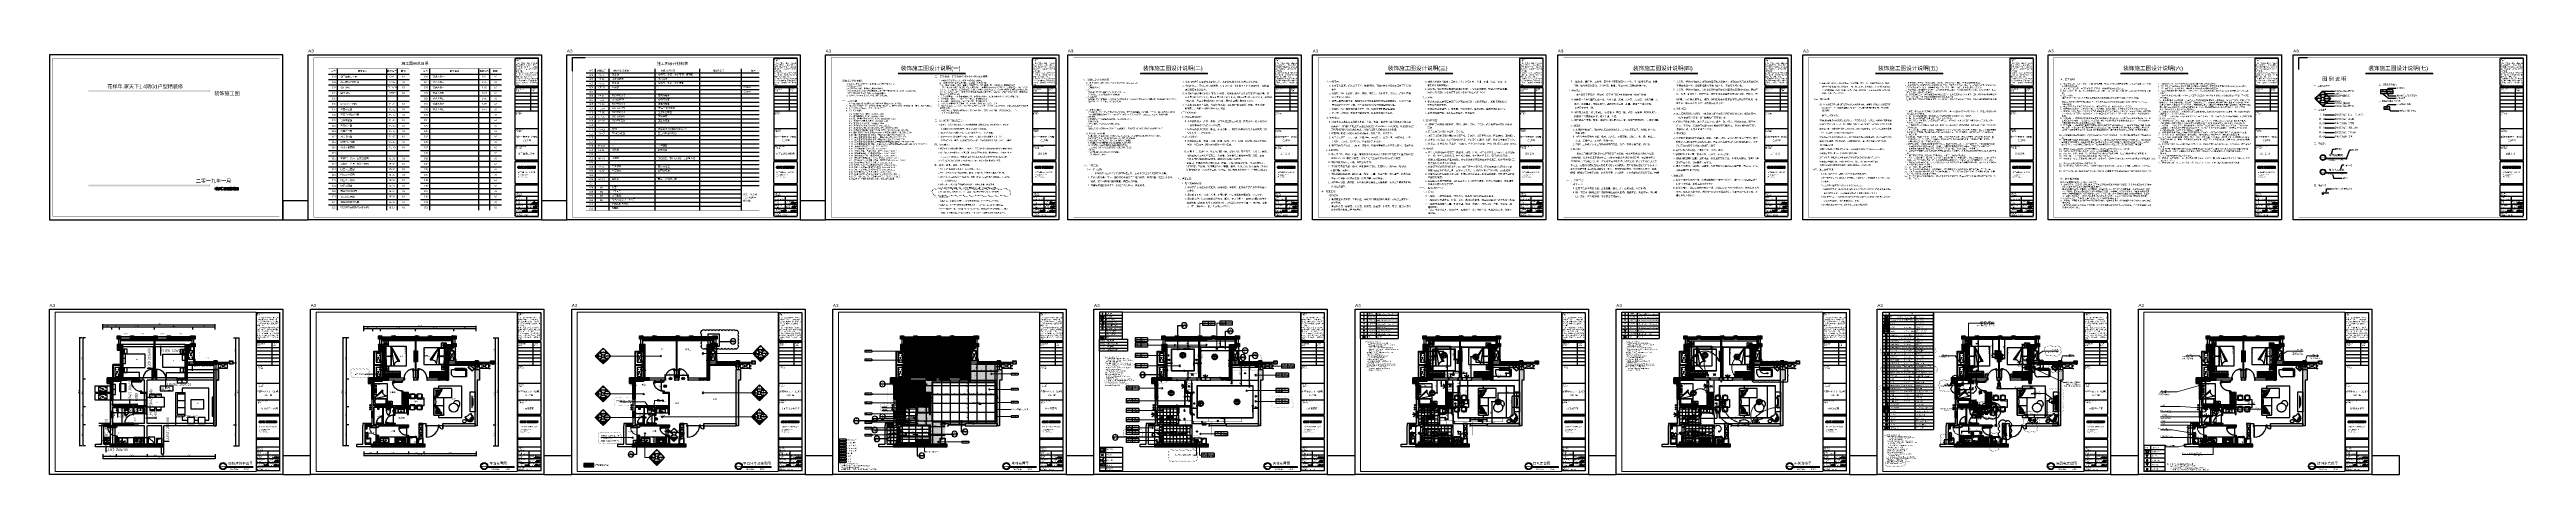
# Paper-space layout '布局1' of a CAD drawing. Header units: inches. Extents: x -926 to 3532, y -1901 to -1137.
# The model-space entities are those that its viewports show. They can reach past a viewport. Long polylines and large blocks are cut down to what shows.
import ezdxf
from ezdxf.enums import TextEntityAlignment as Align

# ---------------------------------------------------------------- set-up
doc = ezdxf.new("R2010")
doc.units = ezdxf.units.IN
doc.header["$LTSCALE"] = 10
doc.header["$MEASUREMENT"] = 0
doc.set_wipeout_variables(frame=1)
for name, pattern in [('ACAD_ISO04W100', [30.5, 24, -3, 0.5, -3]), ('CONTINOUS', [0]), ('DASH', [0.35, 0.25, -0.1]), ('DIVIDE', [31.75, 12.7, -6.35, 0, -6.35, 0, -6.35]), ('DOTE', [2.42, 2, -0.2, 0.02, -0.2]), ('HIDDEN', [0.375, 0.25, -0.125]), ('SX-DT3-PLAN-07T$0$DASHED', [0.75, 0.5, -0.25])]:
    doc.linetypes.add(name, pattern=pattern)
doc.layers.get('0').update_dxf_attribs({"plot": 0})
doc.layers.get('Defpoints').update_dxf_attribs({"color": 1})
for name, color, linetype in [('0-dim', 3, 'Continuous'), ('0-拆除墙体', 80, 'Continuous'), ('0-标注', 2, 'Continuous'), ('000土建梁', 251, 'Continuous'), ('002 完成面', 47, 'Continuous'), ('003门', 36, 'Continuous'), ('004门套', 47, 'Continuous'), ('005窗', 54, 'Continuous'), ('007地面', 47, 'Continuous'), ('007天花', 65, 'Continuous'), ('008天花灯具', 31, 'Continuous'), ('010活动家具', 34, 'Continuous'), ('011活动家具', 34, 'Continuous'), ('012固定家具', 155, 'Continuous'), ('015标注', 2, 'Continuous'), ('016标注', 2, 'Continuous'), ('017栏杆', 77, 'Continuous'), ('018图框', 4, 'Continuous'), ('019标注', 2, 'Continuous'), ('019立面', 145, 'Continuous'), ('023图框', 4, 'Continuous'), ('027栏杆', 54, 'Continuous'), ('028家具', 250, 'DASH'), ('029立面', 145, 'Continuous'), ('1-给排水', 3, 'Continuous'), ('10-平面看线', 4, 'Continuous'), ('2017.07.26', 133, 'Continuous'), ('2018.11.06', 1, 'Continuous'), ('2018.12.13', 2, 'Continuous'), ('2019.01.07', 7, 'Continuous'), ('2019.05.05', 246, 'Continuous'), ('2019.07.17', 133, 'Continuous'), ('2019.09.06', 231, 'Continuous'), ('2019.10.11', 5, 'Continuous'), ('2020.10.10', 6, 'Continuous'), ('2构件-烟道', 72, 'Continuous'), ('5-LVTRY', 5, 'Continuous'), ('5-地漏', 5, 'Continuous'), ('5-煤气表', 143, 'Continuous'), ('7-RAIL', 163, 'Continuous'), ('7-空调机', 8, 'CONTINOUS'), ('7-空调留洞', 6, 'DASH'), ('8-房间名称', 4, 'Continuous'), ('A-Furniture', 252, 'Continuous'), ('A-WIND（门窗）', 4, 'Continuous'), ('AXIS_TEXT', 2, 'Continuous'), ('COLUMN', 4, 'Continuous'), ('CUBE-T-TEXT', 3, 'Continuous'), ('DIM_SYMB', 3, 'Continuous'), ('EM-SWITCH', 8, 'Continuous'), ('EQUIP-插座', 6, 'Continuous'), ('EQUIP-照明', 6, 'Continuous'), ('EQUIP-通讯', 6, 'Continuous'), ('EQUIP_喷淋', 7, 'Continuous'), ('EQUIP_地漏', 7, 'Continuous'), ('F', 52, 'Continuous'), ('I-1000-CHINESE', 11, 'Continuous'), ('layer 1', 7, 'Continuous'), ('Lm-text', 2, 'Continuous'), ('LSW-主機', 7, 'Continuous'), ('LSW-圖框', 7, 'Continuous'), ('LSW-外氣口', 7, 'Continuous'), ('LSW-風口', 7, 'Continuous'), ('P-文字', 1, 'Continuous'), ('PIPE-喷淋', 6, 'Continuous'), ('PUB_HATCH', 8, 'Continuous'), ('S_CONCWALL', 3, 'Continuous'), ('SX-D-WALL-BZC$0$S-PATT-WALL', 83, 'Continuous'), ('SX-DT3-PLAN-07T$0$S-BEAM', 4, 'SX-DT3-PLAN-07T$0$DASHED'), ('TEXT', 20, 'Continuous'), ('VPIPE-凝结', 150, 'Continuous'), ('VPIPE-污水', 2, 'Continuous'), ('VPIPE-通气', 3, 'Continuous'), ('VPIPE-雨水', 4, 'Continuous'), ('WALL', 4, 'Continuous'), ('WINDOW', 155, 'Continuous'), ('WINDOW_TEXT', 7, 'Continuous'), ('YX', 7, 'Continuous'), ('家具内线', 251, 'Continuous'), ('暖通套管', 5, 'DASH'), ('暖通标注', 5, 'Continuous'), ('消防喷淋', 6, 'Continuous'), ('电气', 3, 'Continuous'), ('顶面标注', 3, 'Continuous'), ('龙湖标准家具', 55, 'Continuous')]:
    doc.layers.add(name, color=color, linetype=linetype)
for name, color, linetype, lineweight in [('1-灯具', 4, 'Continuous', 13), ('11111地漏', 3, 'Continuous', 5), ('Cl顶面造型线', 220, 'Continuous', 18), ('CUBE-L8', 8, 'Continuous', 0), ('S开关', 123, 'Continuous', 15), ('S插座', 6, 'Continuous', 15), ('冷热水', 3, 'Continuous', 15), ('文字标注', 2, 'Continuous', 15), ('灯具线路控制', 51, 'Continuous', 15)]:
    doc.layers.add(name, color=color, linetype=linetype, lineweight=lineweight)
doc.styles.add('!PYH.V2008_note', font='')
doc.styles.add('$0$黑体', font='simhei.ttf', dxfattribs={"width": 0.8})
doc.styles.add('_HZTXT', font='GBENOR.SHX', dxfattribs={"bigfont": 'GBCBIG.SHX'})
doc.styles.add('_ROMANC', font='ROMANC', dxfattribs={"width": 0.6})
doc.styles.add('_ROMAND', font='ROMAND.shx', dxfattribs={"width": 0.6})
doc.styles.add('_SIMPLEX', font='SIMPLEX.shx', dxfattribs={"width": 0.8})
doc.styles.add('_TCH_DIM_T3', font='SIMPLEX', dxfattribs={"width": 0.705882, "bigfont": 'GBCBIG'})
doc.styles.add('_TCH_LABEL', font='国恒-英文', dxfattribs={"width": 0.7, "bigfont": '国恒-中文'})
doc.styles.add('_TEL_DIM', font='SIMPLEX.shx', dxfattribs={"width": 0.8, "height": 3.5, "bigfont": 'HZTXT.shx'})
doc.styles.add('ARIAL', font='arial.ttf')
doc.styles.add('Arial N', font='arial.ttf')
doc.styles.add('ARIAL_N0', font='gbenor.shx')
doc.styles.add('B1户型卧室平面图$0$ARIAL', font='')
doc.styles.add('BLIP', font='', dxfattribs={"width": 0.75, "height": 12})
doc.styles.add('CADReader_TextStyle', font='tssdeng.shx', dxfattribs={"height": 0.2, "bigfont": 'gbcbig.shx'})
doc.styles.add('CEN', font='', dxfattribs={"width": 0.8})
doc.styles.add('CHINESE', font='')
doc.styles.add('COMPLEX', font='COMPLEX')
doc.styles.add('HZ', font='', dxfattribs={"width": 0.8})
doc.styles.add('sf', font='', dxfattribs={"width": 0.85})
doc.styles.get("Standard").update_dxf_attribs({"font": ''})
doc.styles.add('STYLE2', font='GBENOR.shx', dxfattribs={"bigfont": 'GBCBIG.shx'})
doc.styles.add('国标宋体', font='gbxwxtr.shx', dxfattribs={"width": 0.6, "bigfont": 'gbhzfs.shx'})
doc.styles.add('宋体', font='')
doc.styles.add('尺寸标注', font='', dxfattribs={"width": 0.6})
doc.styles.add('幼圆', font='', dxfattribs={"width": 1.25})
doc.styles.add('文字标注', font='')
doc.styles.add('标注文字', font='romans.shx', dxfattribs={"width": 0.7, "bigfont": 'hztxt.shx'})
doc.styles.get('!PYH.V2008_note').set_extended_font_data('SimSun')
doc.styles.get('B1户型卧室平面图$0$ARIAL').set_extended_font_data('NSimSun')
doc.styles.get('BLIP').set_extended_font_data('SimSun')
doc.styles.get('CEN').set_extended_font_data('PMingLiU')
doc.styles.get('CHINESE').set_extended_font_data('NSimSun')
doc.styles.get('HZ').set_extended_font_data('SimSun')
doc.styles.get('sf').set_extended_font_data('FangSong_GB2312')
doc.styles.get('Standard').set_extended_font_data('SimSun')
doc.styles.get('宋体').set_extended_font_data('YouYuan')
doc.styles.get('尺寸标注').set_extended_font_data('YouYuan')
doc.styles.get('幼圆').set_extended_font_data('YouYuan')
doc.styles.get('文字标注').set_extended_font_data('YouYuan')
doc.dimstyles.new('A3-50', dxfattribs={"dimscale": 0, "dimtxt": 2.5, "dimasz": 0.8, "dimexe": 1, "dimexo": 0.3, "dimgap": 0.5, "dimtad": 1, "dimdec": 0, "dimlfac": 50, "dimrnd": 5, "dimzin": 0, "dimdsep": 46, "dimtxsty": '尺寸标注', "dimblk": 'DOT', "dimcen": 0, "dimdle": 0.6, "dimclrd": 251, "dimclre": 251, "dimclrt": 2, "dimadec": 0, "dimazin": 0, "dimtfac": 1, "dimtdec": 0, "dimtix": 1, "dimtmove": 2, "dimatfit": 3, "dimldrblk": 'DOT', "dimfxl": 4, "dimfxlon": 1, "dimtolj": 1, "dimtzin": 0, "dimlwe": 30, "dimarcsym": 0})
doc.dimstyles.new('DOT-1--1', dxfattribs={"dimscale": 0, "dimtxt": 2, "dimasz": 0.5, "dimexe": 1, "dimexo": 1.5, "dimgap": 1, "dimtad": 1, "dimdec": 0, "dimlfac": -1, "dimrnd": 5, "dimzin": 0, "dimdsep": 46, "dimtxsty": 'ARIAL', "dimblk": 'ARCHTICK', "dimcen": 0, "dimdle": 0.8, "dimclrd": 8, "dimclre": 8, "dimclrt": 3, "dimadec": 0, "dimazin": 0, "dimtfac": 1, "dimtdec": 0, "dimtix": 1, "dimtmove": 1, "dimatfit": 3, "dimldrblk": 'arrow', "dimfxl": 5, "dimfxlon": 1, "dimtolj": 1, "dimtzin": 0, "dimarcsym": 0})
doc.dimstyles.new('LM1', dxfattribs={"dimtxt": 3, "dimasz": 1, "dimexe": 1.5, "dimexo": 2, "dimgap": 0.5, "dimtad": 1, "dimdec": 0, "dimdsep": 46, "dimtxsty": 'sf', "dimblk": 'ARCHTICK', "dimcen": 2.5, "dimdle": 1, "dimclrt": 30, "dimadec": 0, "dimazin": 0, "dimtfac": 1, "dimtdec": 0, "dimtix": 1, "dimtmove": 2, "dimatfit": 3, "dimldrblk": 'DOT', "dimfxl": 1, "dimtolj": 1, "dimtzin": 0, "dimarcsym": 0})
pattern_1 = [(45, (-19153.555895, 13454.926979), (-0.00265165043, 0.00265165043), [])]
pattern_2 = [(45, (5341.957968, -1189.311133), (-0.01140421817, 0.01140421817), [])]
pattern_3 = [(135, (222234.5, -629.175), (53.03301, 53.03301), []), (130, (222234.5, -629.175), (-107.58903, -9.41282), [11.25, -123.75]), (185, (222234.5, -629.17), (20.8127, 112.82882), [9, -99]), (79.5486, (222225.53, -629.96), (-86.77641, 103.41593), [9.56103, -105.17132]), (133.8158, (222234.5, -599.17), (-160.08616, -24.82785), [16.875, -185.625]), (83.3644, (222221.16, -601.24), (-140.1994, 146.11768), [14.34154, -157.75695]), (188.8158, (222234.5, -599.17), (-140.1993, 146.1178), [13.5, -148.5]), (159, (222219.5, -606.675), (-89.53606, -60.392834), [11.25, -123.75]), (214, (222219.5, -606.67), (-36.4973, 108.77251), [9, -99]), (108.5486, (222212.04, -611.71), (-126.03339, 48.379575), [9.56103, -105.17132]), (142.5, (222234.5, -629.175), (-1.823978, 49.934078), [0.75, -97.8, 0.75, -100.5, 0.75, -99.375]), (172.5, (222234.5, -629.175), (-39.46043, 59.161757), [0.75, -57.3, 0.75, -95.55, 0.75, -37.875]), (212.5, (222267.95, -629.175), (-80.073365, -3.383231), [0.75, -37.5, 0.75, -117, 0.75, -155.25]), (222.5, (222282.95, -629.175), (-87.477925, 15.015747), [0.75, -48.75, 0.75, -77.7, 0.75, -110.25])]
pattern_4 = [(135, (222184.594, -629.175), (53.03301, 53.03301), []), (130, (222184.59, -629.175), (-107.58903, -9.41282), [11.25, -123.75]), (185, (222184.59, -629.17), (20.8127, 112.82882), [9, -99]), (79.5486, (222175.63, -629.96), (-86.77641, 103.41593), [9.56103, -105.17132]), (133.8158, (222184.6, -599.17), (-160.08616, -24.82785), [16.875, -185.625]), (83.3644, (222171.25, -601.24), (-140.1994, 146.11768), [14.34154, -157.75695]), (188.8158, (222184.6, -599.17), (-140.1993, 146.1178), [13.5, -148.5]), (159, (222169.59, -606.675), (-89.53606, -60.392834), [11.25, -123.75]), (214, (222169.59, -606.67), (-36.4973, 108.77251), [9, -99]), (108.5486, (222162.13, -611.71), (-126.033394, 48.379575), [9.56103, -105.17132]), (142.5, (222184.594, -629.175), (-1.823978, 49.934078), [0.75, -97.8, 0.75, -100.5, 0.75, -99.375]), (172.5, (222184.594, -629.175), (-39.46043, 59.161757), [0.75, -57.3, 0.75, -95.55, 0.75, -37.875]), (212.5, (222218.044, -629.175), (-80.073365, -3.383231), [0.75, -37.5, 0.75, -117, 0.75, -155.25]), (222.5, (222233.044, -629.175), (-87.477925, 15.015747), [0.75, -48.75, 0.75, -77.7, 0.75, -110.25])]

# ---------------------------------------------------------------- blocks, each defined once
blk = doc.blocks.new('A$C1B4414D6')
h = blk.add_hatch(color=251)
edge = h.paths.add_edge_path()
edge.add_spline(control_points=[(1.5, 2.7), (1.7, 2.9), (2, 3), (2.4, 3)], knot_values=[0.111111, 0.111111, 0.111111, 0.111111, 0.166667, 0.166667, 0.166667, 0.166667], degree=3, periodic=0)
edge.add_spline(control_points=[(2.4, 3), (2.6, 3), (2.7, 3), (2.8, 3)], knot_values=[0.055556, 0.055556, 0.055556, 0.055556, 0.111111, 0.111111, 0.111111, 0.111111], degree=3, periodic=0)
edge.add_spline(control_points=[(2.8, 3), (3, 3), (3.1, 2.9), (3.3, 2.9)], knot_values=[0.004043, 0.004043, 0.004043, 0.004043, 0.055556, 0.055556, 0.055556, 0.055556], degree=3, periodic=0)
edge.add_spline(control_points=[(3.3, 2.9), (3.1, 3.4), (3, 3.7), (3, 3.7)], knot_values=[0.377437, 0.377437, 0.377437, 0.377437, 0.4, 0.4, 0.4, 0.4], degree=3, periodic=0)
edge.add_spline(control_points=[(3, 3.7), (2.9, 3.8), (2.8, 3.8), (2.7, 3.8)], knot_values=[0.888889, 0.888889, 0.888889, 0.888889, 0.92333, 0.92333, 0.92333, 0.92333], degree=3, periodic=0)
edge.add_spline(control_points=[(2.7, 3.8), (2.5, 3.8), (2.4, 3.8), (2.2, 3.8)], knot_values=[0.833333, 0.833333, 0.833333, 0.833333, 0.888889, 0.888889, 0.888889, 0.888889], degree=3, periodic=0)
edge.add_spline(control_points=[(2.2, 3.8), (1.5, 3.8), (1, 3.6), (0.6, 3.3)], knot_values=[0.777778, 0.777778, 0.777778, 0.777778, 0.833333, 0.833333, 0.833333, 0.833333], degree=3, periodic=0)
edge.add_spline(control_points=[(0.6, 3.3), (0.2, 3), (0, 2.5), (0, 1.8)], knot_values=[0.722222, 0.722222, 0.722222, 0.722222, 0.777778, 0.777778, 0.777778, 0.777778], degree=3, periodic=0)
edge.add_spline(control_points=[(0, 1.8), (0, 1.2), (0.2, 0.8), (0.5, 0.5)], knot_values=[0.666667, 0.666667, 0.666667, 0.666667, 0.722222, 0.722222, 0.722222, 0.722222], degree=3, periodic=0)
edge.add_spline(control_points=[(0.5, 0.5), (0.9, 0.2), (1.4, 0), (2.1, 0)], knot_values=[0.611111, 0.611111, 0.611111, 0.611111, 0.666667, 0.666667, 0.666667, 0.666667], degree=3, periodic=0)
edge.add_spline(control_points=[(2.1, 0), (2.3, 0), (2.4, 0), (2.6, 0)], knot_values=[0.555556, 0.555556, 0.555556, 0.555556, 0.611111, 0.611111, 0.611111, 0.611111], degree=3, periodic=0)
edge.add_spline(control_points=[(2.6, 0), (2.8, 0), (2.9, 0.1), (3.1, 0.1)], knot_values=[0.5, 0.5, 0.5, 0.5, 0.555556, 0.555556, 0.555556, 0.555556], degree=3, periodic=0)
edge.add_spline(control_points=[(3.1, 0.1), (3.1, 0.1), (3.2, 1), (3.2, 1)], knot_values=[0.444444, 0.444444, 0.444444, 0.444444, 0.5, 0.5, 0.5, 0.5], degree=3, periodic=0)
edge.add_spline(control_points=[(3.2, 1), (3.1, 0.9), (2.9, 0.9), (2.8, 0.9)], knot_values=[0.388889, 0.388889, 0.388889, 0.388889, 0.444444, 0.444444, 0.444444, 0.444444], degree=3, periodic=0)
edge.add_spline(control_points=[(2.8, 0.9), (2.6, 0.9), (2.5, 0.9), (2.4, 0.9)], knot_values=[0.333333, 0.333333, 0.333333, 0.333333, 0.388889, 0.388889, 0.388889, 0.388889], degree=3, periodic=0)
edge.add_spline(control_points=[(2.4, 0.9), (2, 0.9), (1.7, 0.9), (1.5, 1.1)], knot_values=[0.277778, 0.277778, 0.277778, 0.277778, 0.333333, 0.333333, 0.333333, 0.333333], degree=3, periodic=0)
edge.add_spline(control_points=[(1.5, 1.1), (1.3, 1.3), (1.2, 1.5), (1.2, 1.9)], knot_values=[0.222222, 0.222222, 0.222222, 0.222222, 0.277778, 0.277778, 0.277778, 0.277778], degree=3, periodic=0)
edge.add_spline(control_points=[(1.2, 1.9), (1.2, 2.2), (1.3, 2.5), (1.5, 2.7)], knot_values=[0.166667, 0.166667, 0.166667, 0.166667, 0.222222, 0.222222, 0.222222, 0.222222], degree=3, periodic=0)
h = blk.add_hatch(color=251)
edge = h.paths.add_edge_path()
edge.add_spline(control_points=[(4.9, 1.1), (4.9, 1.1), (4.3, 3.3), (4.3, 3.3)], knot_values=[0.6, 0.6, 0.6, 0.6, 0.666667, 0.666667, 0.666667, 0.666667], degree=3, periodic=0)
edge.add_spline(control_points=[(4.3, 3.3), (4.3, 3.4), (4.2, 3.5), (4.2, 3.5)], knot_values=[0.533333, 0.533333, 0.533333, 0.533333, 0.6, 0.6, 0.6, 0.6], degree=3, periodic=0)
edge.add_spline(control_points=[(4.2, 3.5), (4.2, 3.6), (4.2, 3.7), (4.2, 3.7)], knot_values=[0.466667, 0.466667, 0.466667, 0.466667, 0.533333, 0.533333, 0.533333, 0.533333], degree=3, periodic=0)
edge.add_spline(control_points=[(4.2, 3.7), (4.2, 3.7), (3.3, 3.7), (3, 3.7)], knot_values=[0.409329, 0.409329, 0.409329, 0.409329, 0.466667, 0.466667, 0.466667, 0.466667], degree=3, periodic=0)
edge.add_spline(control_points=[(3, 3.7), (3, 3.7), (3, 3.7), (3, 3.7)], knot_values=[0.4, 0.4, 0.4, 0.4, 0.409329, 0.409329, 0.409329, 0.409329], degree=3, periodic=0)
edge.add_spline(control_points=[(3, 3.7), (3, 3.7), (3.1, 3.4), (3.3, 2.9)], knot_values=[0.377437, 0.377437, 0.377437, 0.377437, 0.4, 0.4, 0.4, 0.4], degree=3, periodic=0)
edge.add_spline(control_points=[(3.3, 2.9), (3.6, 1.9), (4, 0.5), (4, 0.5)], knot_values=[0.333333, 0.333333, 0.333333, 0.333333, 0.377437, 0.377437, 0.377437, 0.377437], degree=3, periodic=0)
edge.add_spline(control_points=[(4, 0.5), (4, 0.4), (4.1, 0.4), (4.1, 0.3)], knot_values=[0.266667, 0.266667, 0.266667, 0.266667, 0.333333, 0.333333, 0.333333, 0.333333], degree=3, periodic=0)
edge.add_spline(control_points=[(4.1, 0.3), (4.1, 0.2), (4.1, 0.1), (4.1, 0.1)], knot_values=[0.2, 0.2, 0.2, 0.2, 0.266667, 0.266667, 0.266667, 0.266667], degree=3, periodic=0)
edge.add_spline(control_points=[(4.1, 0.1), (4.1, 0.1), (5.5, 0.1), (5.5, 0.1)], knot_values=[0.133333, 0.133333, 0.133333, 0.133333, 0.2, 0.2, 0.2, 0.2], degree=3, periodic=0)
edge.add_spline(control_points=[(5.5, 0.1), (5.5, 0.2), (5.5, 0.2), (5.5, 0.3)], knot_values=[0.066667, 0.066667, 0.066667, 0.066667, 0.133333, 0.133333, 0.133333, 0.133333], degree=3, periodic=0)
edge.add_spline(control_points=[(5.5, 0.3), (5.6, 0.4), (5.6, 0.5), (5.6, 0.5)], knot_values=[0, 0, 0, 0, 0.066667, 0.066667, 0.066667, 0.066667], degree=3, periodic=0)
edge.add_spline(control_points=[(5.6, 0.5), (5.6, 0.5), (7.2, 3.7), (7.2, 3.7)], knot_values=[0.933333, 0.933333, 0.933333, 0.933333, 1, 1, 1, 1], degree=3, periodic=0)
edge.add_spline(control_points=[(7.2, 3.7), (7.2, 3.7), (6, 3.7), (6, 3.7)], knot_values=[0.866667, 0.866667, 0.866667, 0.866667, 0.933333, 0.933333, 0.933333, 0.933333], degree=3, periodic=0)
edge.add_spline(control_points=[(6, 3.7), (6, 3.6), (6, 3.5), (5.9, 3.4)], knot_values=[0.8, 0.8, 0.8, 0.8, 0.866667, 0.866667, 0.866667, 0.866667], degree=3, periodic=0)
edge.add_spline(control_points=[(5.9, 3.4), (5.9, 3.3), (5.9, 3.3), (5.8, 3.2)], knot_values=[0.733333, 0.733333, 0.733333, 0.733333, 0.8, 0.8, 0.8, 0.8], degree=3, periodic=0)
edge.add_spline(control_points=[(5.8, 3.2), (5.8, 3.2), (4.9, 1.1), (4.9, 1.1)], knot_values=[0.666667, 0.666667, 0.666667, 0.666667, 0.733333, 0.733333, 0.733333, 0.733333], degree=3, periodic=0)
h = blk.add_hatch(color=251)
edge = h.paths.add_edge_path()
edge.add_spline(control_points=[(8.3, 2.7), (8.5, 2.9), (8.8, 3), (9.2, 3)], knot_values=[0.111111, 0.111111, 0.111111, 0.111111, 0.166667, 0.166667, 0.166667, 0.166667], degree=3, periodic=0)
edge.add_spline(control_points=[(9.2, 3), (9.3, 3), (9.5, 3), (9.6, 3)], knot_values=[0.055556, 0.055556, 0.055556, 0.055556, 0.111111, 0.111111, 0.111111, 0.111111], degree=3, periodic=0)
edge.add_spline(control_points=[(9.6, 3), (9.7, 3), (9.9, 2.9), (10, 2.9)], knot_values=[0, 0, 0, 0, 0.055556, 0.055556, 0.055556, 0.055556], degree=3, periodic=0)
edge.add_spline(control_points=[(10, 2.9), (10, 2.9), (10, 3.7), (10, 3.7)], knot_values=[0.944444, 0.944444, 0.944444, 0.944444, 1, 1, 1, 1], degree=3, periodic=0)
edge.add_spline(control_points=[(10, 3.7), (9.8, 3.7), (9.6, 3.8), (9.5, 3.8)], knot_values=[0.888889, 0.888889, 0.888889, 0.888889, 0.944444, 0.944444, 0.944444, 0.944444], degree=3, periodic=0)
edge.add_spline(control_points=[(9.5, 3.8), (9.3, 3.8), (9.1, 3.8), (8.9, 3.8)], knot_values=[0.833333, 0.833333, 0.833333, 0.833333, 0.888889, 0.888889, 0.888889, 0.888889], degree=3, periodic=0)
edge.add_spline(control_points=[(8.9, 3.8), (8.3, 3.8), (7.7, 3.6), (7.3, 3.3)], knot_values=[0.777778, 0.777778, 0.777778, 0.777778, 0.833333, 0.833333, 0.833333, 0.833333], degree=3, periodic=0)
edge.add_spline(control_points=[(7.3, 3.3), (6.9, 3), (6.8, 2.5), (6.8, 1.8)], knot_values=[0.722222, 0.722222, 0.722222, 0.722222, 0.777778, 0.777778, 0.777778, 0.777778], degree=3, periodic=0)
edge.add_spline(control_points=[(6.8, 1.8), (6.8, 1.2), (6.9, 0.8), (7.3, 0.5)], knot_values=[0.666667, 0.666667, 0.666667, 0.666667, 0.722222, 0.722222, 0.722222, 0.722222], degree=3, periodic=0)
edge.add_spline(control_points=[(7.3, 0.5), (7.6, 0.2), (8.2, 0), (8.8, 0)], knot_values=[0.611111, 0.611111, 0.611111, 0.611111, 0.666667, 0.666667, 0.666667, 0.666667], degree=3, periodic=0)
edge.add_spline(control_points=[(8.8, 0), (9, 0), (9.2, 0), (9.4, 0)], knot_values=[0.555556, 0.555556, 0.555556, 0.555556, 0.611111, 0.611111, 0.611111, 0.611111], degree=3, periodic=0)
edge.add_spline(control_points=[(9.4, 0), (9.5, 0), (9.7, 0.1), (9.9, 0.1)], knot_values=[0.5, 0.5, 0.5, 0.5, 0.555556, 0.555556, 0.555556, 0.555556], degree=3, periodic=0)
edge.add_spline(control_points=[(9.9, 0.1), (9.9, 0.1), (10, 1), (10, 1)], knot_values=[0.444444, 0.444444, 0.444444, 0.444444, 0.5, 0.5, 0.5, 0.5], degree=3, periodic=0)
edge.add_spline(control_points=[(10, 1), (9.8, 0.9), (9.7, 0.9), (9.5, 0.9)], knot_values=[0.388889, 0.388889, 0.388889, 0.388889, 0.444444, 0.444444, 0.444444, 0.444444], degree=3, periodic=0)
edge.add_spline(control_points=[(9.5, 0.9), (9.4, 0.9), (9.3, 0.9), (9.1, 0.9)], knot_values=[0.333333, 0.333333, 0.333333, 0.333333, 0.388889, 0.388889, 0.388889, 0.388889], degree=3, periodic=0)
edge.add_spline(control_points=[(9.1, 0.9), (8.7, 0.9), (8.4, 0.9), (8.2, 1.1)], knot_values=[0.277778, 0.277778, 0.277778, 0.277778, 0.333333, 0.333333, 0.333333, 0.333333], degree=3, periodic=0)
edge.add_spline(control_points=[(8.2, 1.1), (8, 1.3), (7.9, 1.5), (7.9, 1.9)], knot_values=[0.222222, 0.222222, 0.222222, 0.222222, 0.277778, 0.277778, 0.277778, 0.277778], degree=3, periodic=0)
edge.add_spline(control_points=[(7.9, 1.9), (7.9, 2.2), (8, 2.5), (8.3, 2.7)], knot_values=[0.166667, 0.166667, 0.166667, 0.166667, 0.222222, 0.222222, 0.222222, 0.222222], degree=3, periodic=0)
h = blk.add_hatch(color=251)
edge = h.paths.add_edge_path()
edge.add_spline(control_points=[(15.9, 2.1), (15.9, 2.4), (15.8, 2.7), (15.7, 2.9)], knot_values=[0.6, 0.6, 0.6, 0.6, 0.7, 0.7, 0.7, 0.7], degree=3, periodic=0)
edge.add_spline(control_points=[(15.7, 2.9), (15.6, 3.2), (15.5, 3.4), (15.3, 3.5)], knot_values=[0.5, 0.5, 0.5, 0.5, 0.6, 0.6, 0.6, 0.6], degree=3, periodic=0)
edge.add_spline(control_points=[(15.3, 3.5), (15.2, 3.6), (15, 3.7), (14.9, 3.7)], knot_values=[0.4, 0.4, 0.4, 0.4, 0.5, 0.5, 0.5, 0.5], degree=3, periodic=0)
edge.add_spline(control_points=[(14.9, 3.7), (14.7, 3.7), (14.5, 3.7), (14.1, 3.7)], knot_values=[0.3, 0.3, 0.3, 0.3, 0.4, 0.4, 0.4, 0.4], degree=3, periodic=0)
edge.add_spline(control_points=[(14.1, 3.7), (14.1, 3.7), (12.3, 3.7), (12.3, 3.7)], knot_values=[0.2, 0.2, 0.2, 0.2, 0.3, 0.3, 0.3, 0.3], degree=3, periodic=0)
edge.add_spline(control_points=[(12.3, 3.7), (12.3, 3), (12.3, 2.3), (12.3, 1.7)], knot_values=[0.1, 0.1, 0.1, 0.1, 0.2, 0.2, 0.2, 0.2], degree=3, periodic=0)
edge.add_spline(control_points=[(12.3, 1.7), (12.2, 1.1), (12.2, 0.5), (12.1, 0.1)], knot_values=[0, 0, 0, 0, 0.1, 0.1, 0.1, 0.1], degree=3, periodic=0)
edge.add_spline(control_points=[(12.1, 0.1), (12.1, 0.1), (13.8, 0.1), (13.8, 0.1)], knot_values=[0.9, 0.9, 0.9, 0.9, 1, 1, 1, 1], degree=3, periodic=0)
edge.add_spline(control_points=[(13.8, 0.1), (14.5, 0.1), (15, 0.3), (15.3, 0.6)], knot_values=[0.8, 0.8, 0.8, 0.8, 0.9, 0.9, 0.9, 0.9], degree=3, periodic=0)
edge.add_spline(control_points=[(15.3, 0.6), (15.7, 0.9), (15.9, 1.4), (15.9, 2.1)], knot_values=[0.7, 0.7, 0.7, 0.7, 0.8, 0.8, 0.8, 0.8], degree=3, periodic=0)
edge = h.paths.add_edge_path(flags=16)
edge.add_spline(control_points=[(14.5, 2.7), (14.7, 2.5), (14.7, 2.3), (14.7, 2)], knot_values=[0.454545, 0.454545, 0.454545, 0.454545, 0.545455, 0.545455, 0.545455, 0.545455], degree=3, periodic=0)
edge.add_spline(control_points=[(14.7, 2), (14.7, 1.8), (14.7, 1.6), (14.6, 1.5)], knot_values=[0.363636, 0.363636, 0.363636, 0.363636, 0.454545, 0.454545, 0.454545, 0.454545], degree=3, periodic=0)
edge.add_spline(control_points=[(14.6, 1.5), (14.5, 1.3), (14.4, 1.2), (14.3, 1.1)], knot_values=[0.272727, 0.272727, 0.272727, 0.272727, 0.363636, 0.363636, 0.363636, 0.363636], degree=3, periodic=0)
edge.add_spline(control_points=[(14.3, 1.1), (14.2, 1), (14.1, 1), (14, 1)], knot_values=[0.181818, 0.181818, 0.181818, 0.181818, 0.272727, 0.272727, 0.272727, 0.272727], degree=3, periodic=0)
edge.add_spline(control_points=[(14, 1), (13.9, 0.9), (13.7, 0.9), (13.5, 0.9)], knot_values=[0.090909, 0.090909, 0.090909, 0.090909, 0.181818, 0.181818, 0.181818, 0.181818], degree=3, periodic=0)
edge.add_spline(control_points=[(13.5, 0.9), (13.5, 0.9), (13.4, 0.9), (13.4, 0.9)], knot_values=[0, 0, 0, 0, 0.090909, 0.090909, 0.090909, 0.090909], degree=3, periodic=0)
edge.add_spline(control_points=[(13.4, 0.9), (13.4, 1.1), (13.4, 1.2), (13.4, 1.3)], knot_values=[0.909091, 0.909091, 0.909091, 0.909091, 1, 1, 1, 1], degree=3, periodic=0)
edge.add_spline(control_points=[(13.4, 1.3), (13.4, 1.4), (13.4, 1.5), (13.4, 1.6)], knot_values=[0.818182, 0.818182, 0.818182, 0.818182, 0.909091, 0.909091, 0.909091, 0.909091], degree=3, periodic=0)
edge.add_spline(control_points=[(13.4, 1.6), (13.4, 1.6), (13.4, 2.9), (13.4, 2.9)], knot_values=[0.727273, 0.727273, 0.727273, 0.727273, 0.818182, 0.818182, 0.818182, 0.818182], degree=3, periodic=0)
edge.add_spline(control_points=[(13.4, 2.9), (13.4, 2.9), (14, 2.9), (14, 2.9)], knot_values=[0.636364, 0.636364, 0.636364, 0.636364, 0.727273, 0.727273, 0.727273, 0.727273], degree=3, periodic=0)
edge.add_spline(control_points=[(14, 2.9), (14.3, 2.9), (14.4, 2.8), (14.5, 2.7)], knot_values=[0.545455, 0.545455, 0.545455, 0.545455, 0.636364, 0.636364, 0.636364, 0.636364], degree=3, periodic=0)
h = blk.add_hatch(color=251)
edge = h.paths.add_edge_path()
edge.add_spline(control_points=[(19.1, 2.9), (19.1, 2.9), (19.1, 3.7), (19.1, 3.7)], knot_values=[0.107143, 0.107143, 0.107143, 0.107143, 0.142857, 0.142857, 0.142857, 0.142857], degree=3, periodic=0)
edge.add_spline(control_points=[(19.1, 3.7), (19.1, 3.7), (16.2, 3.7), (16.2, 3.7)], knot_values=[0.071429, 0.071429, 0.071429, 0.071429, 0.107143, 0.107143, 0.107143, 0.107143], degree=3, periodic=0)
edge.add_spline(control_points=[(16.2, 3.7), (16.2, 3), (16.2, 2.3), (16.1, 1.7)], knot_values=[0.035714, 0.035714, 0.035714, 0.035714, 0.071429, 0.071429, 0.071429, 0.071429], degree=3, periodic=0)
edge.add_spline(control_points=[(16.1, 1.7), (16.1, 1.1), (16.1, 0.5), (16, 0.1)], knot_values=[0, 0, 0, 0, 0.035714, 0.035714, 0.035714, 0.035714], degree=3, periodic=0)
edge.add_spline(control_points=[(16, 0.1), (16, 0.1), (19, 0.1), (19, 0.1)], knot_values=[0.964286, 0.964286, 0.964286, 0.964286, 1, 1, 1, 1], degree=3, periodic=0)
edge.add_spline(control_points=[(19, 0.1), (19, 0.1), (19, 0.9), (19, 0.9)], knot_values=[0.928571, 0.928571, 0.928571, 0.928571, 0.964286, 0.964286, 0.964286, 0.964286], degree=3, periodic=0)
edge.add_spline(control_points=[(19, 0.9), (18.9, 0.9), (18.7, 0.9), (18.6, 0.9)], knot_values=[0.892857, 0.892857, 0.892857, 0.892857, 0.928571, 0.928571, 0.928571, 0.928571], degree=3, periodic=0)
edge.add_spline(control_points=[(18.6, 0.9), (18.4, 0.9), (18.2, 0.9), (18, 0.9)], knot_values=[0.857143, 0.857143, 0.857143, 0.857143, 0.892857, 0.892857, 0.892857, 0.892857], degree=3, periodic=0)
edge.add_spline(control_points=[(18, 0.9), (17.8, 0.9), (17.7, 0.9), (17.6, 0.9)], knot_values=[0.821429, 0.821429, 0.821429, 0.821429, 0.857143, 0.857143, 0.857143, 0.857143], degree=3, periodic=0)
edge.add_spline(control_points=[(17.6, 0.9), (17.4, 0.9), (17.3, 0.9), (17.2, 0.9)], knot_values=[0.785714, 0.785714, 0.785714, 0.785714, 0.821429, 0.821429, 0.821429, 0.821429], degree=3, periodic=0)
edge.add_spline(control_points=[(17.2, 0.9), (17.2, 0.9), (17.2, 1), (17.2, 1)], knot_values=[0.75, 0.75, 0.75, 0.75, 0.785714, 0.785714, 0.785714, 0.785714], degree=3, periodic=0)
edge.add_spline(control_points=[(17.2, 1), (17.2, 1), (17.2, 1), (17.2, 1.1)], knot_values=[0.714286, 0.714286, 0.714286, 0.714286, 0.75, 0.75, 0.75, 0.75], degree=3, periodic=0)
edge.add_spline(control_points=[(17.2, 1.1), (17.2, 1.2), (17.2, 1.2), (17.2, 1.3)], knot_values=[0.678571, 0.678571, 0.678571, 0.678571, 0.714286, 0.714286, 0.714286, 0.714286], degree=3, periodic=0)
edge.add_spline(control_points=[(17.2, 1.3), (17.2, 1.4), (17.2, 1.4), (17.2, 1.5)], knot_values=[0.642857, 0.642857, 0.642857, 0.642857, 0.678571, 0.678571, 0.678571, 0.678571], degree=3, periodic=0)
edge.add_spline(control_points=[(17.2, 1.5), (17.2, 1.5), (18, 1.5), (18, 1.5)], knot_values=[0.607143, 0.607143, 0.607143, 0.607143, 0.642857, 0.642857, 0.642857, 0.642857], degree=3, periodic=0)
edge.add_spline(control_points=[(18, 1.5), (18, 1.5), (18.3, 1.5), (18.3, 1.5)], knot_values=[0.571429, 0.571429, 0.571429, 0.571429, 0.607143, 0.607143, 0.607143, 0.607143], degree=3, periodic=0)
edge.add_spline(control_points=[(18.3, 1.5), (18.4, 1.5), (18.5, 1.5), (18.6, 1.5)], knot_values=[0.535714, 0.535714, 0.535714, 0.535714, 0.571429, 0.571429, 0.571429, 0.571429], degree=3, periodic=0)
edge.add_spline(control_points=[(18.6, 1.5), (18.7, 1.5), (18.7, 1.5), (18.8, 1.5)], knot_values=[0.5, 0.5, 0.5, 0.5, 0.535714, 0.535714, 0.535714, 0.535714], degree=3, periodic=0)
edge.add_spline(control_points=[(18.8, 1.5), (18.8, 1.5), (18.8, 2.4), (18.8, 2.4)], knot_values=[0.464286, 0.464286, 0.464286, 0.464286, 0.5, 0.5, 0.5, 0.5], degree=3, periodic=0)
edge.add_spline(control_points=[(18.8, 2.4), (18.8, 2.4), (18.7, 2.4), (18.6, 2.4)], knot_values=[0.428571, 0.428571, 0.428571, 0.428571, 0.464286, 0.464286, 0.464286, 0.464286], degree=3, periodic=0)
edge.add_spline(control_points=[(18.6, 2.4), (18.5, 2.3), (18.4, 2.3), (18.2, 2.3)], knot_values=[0.392857, 0.392857, 0.392857, 0.392857, 0.428571, 0.428571, 0.428571, 0.428571], degree=3, periodic=0)
edge.add_spline(control_points=[(18.2, 2.3), (18.2, 2.3), (17.3, 2.3), (17.3, 2.3)], knot_values=[0.357143, 0.357143, 0.357143, 0.357143, 0.392857, 0.392857, 0.392857, 0.392857], degree=3, periodic=0)
edge.add_spline(control_points=[(17.3, 2.3), (17.3, 2.3), (17.3, 2.4), (17.3, 2.4)], knot_values=[0.321429, 0.321429, 0.321429, 0.321429, 0.357143, 0.357143, 0.357143, 0.357143], degree=3, periodic=0)
edge.add_spline(control_points=[(17.3, 2.4), (17.3, 2.5), (17.3, 2.5), (17.3, 2.6)], knot_values=[0.285714, 0.285714, 0.285714, 0.285714, 0.321429, 0.321429, 0.321429, 0.321429], degree=3, periodic=0)
edge.add_spline(control_points=[(17.3, 2.6), (17.3, 2.7), (17.3, 2.8), (17.3, 2.9)], knot_values=[0.25, 0.25, 0.25, 0.25, 0.285714, 0.285714, 0.285714, 0.285714], degree=3, periodic=0)
edge.add_spline(control_points=[(17.3, 2.9), (17.3, 2.9), (18.5, 2.9), (18.5, 2.9)], knot_values=[0.214286, 0.214286, 0.214286, 0.214286, 0.25, 0.25, 0.25, 0.25], degree=3, periodic=0)
edge.add_spline(control_points=[(18.5, 2.9), (18.5, 2.9), (18.6, 2.9), (18.7, 2.9)], knot_values=[0.178571, 0.178571, 0.178571, 0.178571, 0.214286, 0.214286, 0.214286, 0.214286], degree=3, periodic=0)
edge.add_spline(control_points=[(18.7, 2.9), (18.8, 2.9), (19, 2.9), (19.1, 2.9)], knot_values=[0.142857, 0.142857, 0.142857, 0.142857, 0.178571, 0.178571, 0.178571, 0.178571], degree=3, periodic=0)
h = blk.add_hatch(color=251)
edge = h.paths.add_edge_path()
edge.add_spline(control_points=[(21.7, 2.9), (21.7, 2.9), (21.6, 3.7), (21.6, 3.7)], knot_values=[0.461538, 0.461538, 0.461538, 0.461538, 0.5, 0.5, 0.5, 0.5], degree=3, periodic=0)
edge.add_spline(control_points=[(21.6, 3.7), (21.4, 3.7), (21.3, 3.8), (21.1, 3.8)], knot_values=[0.423077, 0.423077, 0.423077, 0.423077, 0.461538, 0.461538, 0.461538, 0.461538], degree=3, periodic=0)
edge.add_spline(control_points=[(21.1, 3.8), (20.9, 3.8), (20.8, 3.8), (20.7, 3.8)], knot_values=[0.384615, 0.384615, 0.384615, 0.384615, 0.423077, 0.423077, 0.423077, 0.423077], degree=3, periodic=0)
edge.add_spline(control_points=[(20.7, 3.8), (20.2, 3.8), (19.8, 3.7), (19.6, 3.5)], knot_values=[0.346154, 0.346154, 0.346154, 0.346154, 0.384615, 0.384615, 0.384615, 0.384615], degree=3, periodic=0)
edge.add_spline(control_points=[(19.6, 3.5), (19.3, 3.4), (19.2, 3.1), (19.2, 2.8)], knot_values=[0.307692, 0.307692, 0.307692, 0.307692, 0.346154, 0.346154, 0.346154, 0.346154], degree=3, periodic=0)
edge.add_spline(control_points=[(19.2, 2.8), (19.2, 2.5), (19.5, 2.1), (20.1, 1.6)], knot_values=[0.269231, 0.269231, 0.269231, 0.269231, 0.307692, 0.307692, 0.307692, 0.307692], degree=3, periodic=0)
edge.add_spline(control_points=[(20.1, 1.6), (20.1, 1.6), (20.1, 1.6), (20.1, 1.6)], knot_values=[0.230769, 0.230769, 0.230769, 0.230769, 0.269231, 0.269231, 0.269231, 0.269231], degree=3, periodic=0)
edge.add_spline(control_points=[(20.1, 1.6), (20.1, 1.6), (20.1, 1.6), (20.2, 1.5)], knot_values=[0.192308, 0.192308, 0.192308, 0.192308, 0.230769, 0.230769, 0.230769, 0.230769], degree=3, periodic=0)
edge.add_spline(control_points=[(20.2, 1.5), (20.5, 1.3), (20.6, 1.2), (20.6, 1.1)], knot_values=[0.153846, 0.153846, 0.153846, 0.153846, 0.192308, 0.192308, 0.192308, 0.192308], degree=3, periodic=0)
edge.add_spline(control_points=[(20.6, 1.1), (20.6, 1), (20.6, 0.9), (20.5, 0.9)], knot_values=[0.115385, 0.115385, 0.115385, 0.115385, 0.153846, 0.153846, 0.153846, 0.153846], degree=3, periodic=0)
edge.add_spline(control_points=[(20.5, 0.9), (20.4, 0.9), (20.3, 0.8), (20.2, 0.8)], knot_values=[0.076923, 0.076923, 0.076923, 0.076923, 0.115385, 0.115385, 0.115385, 0.115385], degree=3, periodic=0)
edge.add_spline(control_points=[(20.2, 0.8), (20.1, 0.8), (19.9, 0.9), (19.7, 0.9)], knot_values=[0.038462, 0.038462, 0.038462, 0.038462, 0.076923, 0.076923, 0.076923, 0.076923], degree=3, periodic=0)
edge.add_spline(control_points=[(19.7, 0.9), (19.5, 0.9), (19.3, 1), (19.1, 1.1)], knot_values=[0, 0, 0, 0, 0.038462, 0.038462, 0.038462, 0.038462], degree=3, periodic=0)
edge.add_spline(control_points=[(19.1, 1.1), (19.1, 1.1), (19.2, 0.1), (19.2, 0.1)], knot_values=[0.961538, 0.961538, 0.961538, 0.961538, 1, 1, 1, 1], degree=3, periodic=0)
edge.add_spline(control_points=[(19.2, 0.1), (19.4, 0.1), (19.6, 0.1), (19.8, 0)], knot_values=[0.923077, 0.923077, 0.923077, 0.923077, 0.961538, 0.961538, 0.961538, 0.961538], degree=3, periodic=0)
edge.add_spline(control_points=[(19.8, 0), (19.9, 0), (20.1, 0), (20.3, 0)], knot_values=[0.884615, 0.884615, 0.884615, 0.884615, 0.923077, 0.923077, 0.923077, 0.923077], degree=3, periodic=0)
edge.add_spline(control_points=[(20.3, 0), (20.8, 0), (21.2, 0.1), (21.4, 0.3)], knot_values=[0.846154, 0.846154, 0.846154, 0.846154, 0.884615, 0.884615, 0.884615, 0.884615], degree=3, periodic=0)
edge.add_spline(control_points=[(21.4, 0.3), (21.7, 0.4), (21.8, 0.7), (21.8, 1)], knot_values=[0.807692, 0.807692, 0.807692, 0.807692, 0.846154, 0.846154, 0.846154, 0.846154], degree=3, periodic=0)
edge.add_spline(control_points=[(21.8, 1), (21.8, 1.2), (21.7, 1.4), (21.6, 1.6)], knot_values=[0.769231, 0.769231, 0.769231, 0.769231, 0.807692, 0.807692, 0.807692, 0.807692], degree=3, periodic=0)
edge.add_spline(control_points=[(21.6, 1.6), (21.5, 1.7), (21.3, 1.9), (21, 2.2)], knot_values=[0.730769, 0.730769, 0.730769, 0.730769, 0.769231, 0.769231, 0.769231, 0.769231], degree=3, periodic=0)
edge.add_spline(control_points=[(21, 2.2), (21, 2.2), (20.9, 2.2), (20.9, 2.3)], knot_values=[0.692308, 0.692308, 0.692308, 0.692308, 0.730769, 0.730769, 0.730769, 0.730769], degree=3, periodic=0)
edge.add_spline(control_points=[(20.9, 2.3), (20.6, 2.5), (20.4, 2.7), (20.4, 2.8)], knot_values=[0.653846, 0.653846, 0.653846, 0.653846, 0.692308, 0.692308, 0.692308, 0.692308], degree=3, periodic=0)
edge.add_spline(control_points=[(20.4, 2.8), (20.4, 2.8), (20.5, 2.9), (20.6, 2.9)], knot_values=[0.615385, 0.615385, 0.615385, 0.615385, 0.653846, 0.653846, 0.653846, 0.653846], degree=3, periodic=0)
edge.add_spline(control_points=[(20.6, 2.9), (20.6, 3), (20.8, 3), (20.9, 3)], knot_values=[0.576923, 0.576923, 0.576923, 0.576923, 0.615385, 0.615385, 0.615385, 0.615385], degree=3, periodic=0)
edge.add_spline(control_points=[(20.9, 3), (21, 3), (21.1, 3), (21.2, 3)], knot_values=[0.538462, 0.538462, 0.538462, 0.538462, 0.576923, 0.576923, 0.576923, 0.576923], degree=3, periodic=0)
edge.add_spline(control_points=[(21.2, 3), (21.3, 3), (21.5, 2.9), (21.7, 2.9)], knot_values=[0.5, 0.5, 0.5, 0.5, 0.538462, 0.538462, 0.538462, 0.538462], degree=3, periodic=0)
h = blk.add_hatch(color=251)
edge = h.paths.add_edge_path()
edge.add_spline(control_points=[(23.1, 1.3), (23.1, 1.3), (23.2, 3), (23.2, 3)], knot_values=[0.666667, 0.666667, 0.666667, 0.666667, 0.777778, 0.777778, 0.777778, 0.777778], degree=3, periodic=0)
edge.add_spline(control_points=[(23.2, 3), (23.2, 3.2), (23.2, 3.3), (23.2, 3.5)], knot_values=[0.555556, 0.555556, 0.555556, 0.555556, 0.666667, 0.666667, 0.666667, 0.666667], degree=3, periodic=0)
edge.add_spline(control_points=[(23.2, 3.5), (23.2, 3.6), (23.2, 3.7), (23.2, 3.7)], knot_values=[0.444444, 0.444444, 0.444444, 0.444444, 0.555556, 0.555556, 0.555556, 0.555556], degree=3, periodic=0)
edge.add_spline(control_points=[(23.2, 3.7), (23.2, 3.7), (22.1, 3.7), (22.1, 3.7)], knot_values=[0.333333, 0.333333, 0.333333, 0.333333, 0.444444, 0.444444, 0.444444, 0.444444], degree=3, periodic=0)
edge.add_spline(control_points=[(22.1, 3.7), (22.1, 3), (22, 2.3), (22, 1.7)], knot_values=[0.222222, 0.222222, 0.222222, 0.222222, 0.333333, 0.333333, 0.333333, 0.333333], degree=3, periodic=0)
edge.add_spline(control_points=[(22, 1.7), (22, 1.1), (21.9, 0.5), (21.9, 0.1)], knot_values=[0.111111, 0.111111, 0.111111, 0.111111, 0.222222, 0.222222, 0.222222, 0.222222], degree=3, periodic=0)
edge.add_spline(control_points=[(21.9, 0.1), (21.9, 0.1), (23.1, 0.1), (23.1, 0.1)], knot_values=[0, 0, 0, 0, 0.111111, 0.111111, 0.111111, 0.111111], degree=3, periodic=0)
edge.add_spline(control_points=[(23.1, 0.1), (23.1, 0.3), (23.1, 0.5), (23.1, 0.7)], knot_values=[0.888889, 0.888889, 0.888889, 0.888889, 1, 1, 1, 1], degree=3, periodic=0)
edge.add_spline(control_points=[(23.1, 0.7), (23.1, 0.9), (23.1, 1.1), (23.1, 1.3)], knot_values=[0.777778, 0.777778, 0.777778, 0.777778, 0.888889, 0.888889, 0.888889, 0.888889], degree=3, periodic=0)
h = blk.add_hatch(color=251)
edge = h.paths.add_edge_path()
edge.add_spline(control_points=[(27, 2.9), (27, 2.9), (26.9, 3.7), (26.9, 3.7)], knot_values=[0.296296, 0.296296, 0.296296, 0.296296, 0.333333, 0.333333, 0.333333, 0.333333], degree=3, periodic=0)
edge.add_spline(control_points=[(26.9, 3.7), (26.7, 3.8), (26.5, 3.8), (26.3, 3.8)], knot_values=[0.259259, 0.259259, 0.259259, 0.259259, 0.296296, 0.296296, 0.296296, 0.296296], degree=3, periodic=0)
edge.add_spline(control_points=[(26.3, 3.8), (26.1, 3.8), (25.9, 3.8), (25.8, 3.8)], knot_values=[0.222222, 0.222222, 0.222222, 0.222222, 0.259259, 0.259259, 0.259259, 0.259259], degree=3, periodic=0)
edge.add_spline(control_points=[(25.8, 3.8), (25, 3.8), (24.4, 3.7), (24, 3.3)], knot_values=[0.185185, 0.185185, 0.185185, 0.185185, 0.222222, 0.222222, 0.222222, 0.222222], degree=3, periodic=0)
edge.add_spline(control_points=[(24, 3.3), (23.6, 2.9), (23.4, 2.4), (23.4, 1.8)], knot_values=[0.148148, 0.148148, 0.148148, 0.148148, 0.185185, 0.185185, 0.185185, 0.185185], degree=3, periodic=0)
edge.add_spline(control_points=[(23.4, 1.8), (23.4, 1.2), (23.6, 0.8), (24, 0.5)], knot_values=[0.111111, 0.111111, 0.111111, 0.111111, 0.148148, 0.148148, 0.148148, 0.148148], degree=3, periodic=0)
edge.add_spline(control_points=[(24, 0.5), (24.3, 0.2), (24.9, 0), (25.6, 0)], knot_values=[0.074074, 0.074074, 0.074074, 0.074074, 0.111111, 0.111111, 0.111111, 0.111111], degree=3, periodic=0)
edge.add_spline(control_points=[(25.6, 0), (25.8, 0), (26.1, 0), (26.3, 0)], knot_values=[0.037037, 0.037037, 0.037037, 0.037037, 0.074074, 0.074074, 0.074074, 0.074074], degree=3, periodic=0)
edge.add_spline(control_points=[(26.3, 0), (26.5, 0.1), (26.8, 0.1), (27, 0.2)], knot_values=[0, 0, 0, 0, 0.037037, 0.037037, 0.037037, 0.037037], degree=3, periodic=0)
edge.add_spline(control_points=[(27, 0.2), (27, 0.2), (27, 0.3), (27, 0.4)], knot_values=[0.962963, 0.962963, 0.962963, 0.962963, 1, 1, 1, 1], degree=3, periodic=0)
edge.add_spline(control_points=[(27, 0.4), (27, 0.4), (27, 0.5), (27, 0.6)], knot_values=[0.925926, 0.925926, 0.925926, 0.925926, 0.962963, 0.962963, 0.962963, 0.962963], degree=3, periodic=0)
edge.add_spline(control_points=[(27, 0.6), (27, 0.8), (27, 1), (27, 1.3)], knot_values=[0.888889, 0.888889, 0.888889, 0.888889, 0.925926, 0.925926, 0.925926, 0.925926], degree=3, periodic=0)
edge.add_spline(control_points=[(27, 1.3), (27, 1.6), (27.1, 1.9), (27.1, 2.2)], knot_values=[0.851852, 0.851852, 0.851852, 0.851852, 0.888889, 0.888889, 0.888889, 0.888889], degree=3, periodic=0)
edge.add_spline(control_points=[(27.1, 2.2), (27.1, 2.2), (25.6, 2.2), (25.6, 2.2)], knot_values=[0.814815, 0.814815, 0.814815, 0.814815, 0.851852, 0.851852, 0.851852, 0.851852], degree=3, periodic=0)
edge.add_spline(control_points=[(25.6, 2.2), (25.6, 2.2), (25.5, 1.4), (25.5, 1.4)], knot_values=[0.777778, 0.777778, 0.777778, 0.777778, 0.814815, 0.814815, 0.814815, 0.814815], degree=3, periodic=0)
edge.add_spline(control_points=[(25.5, 1.4), (25.5, 1.4), (26, 1.4), (26, 1.4)], knot_values=[0.740741, 0.740741, 0.740741, 0.740741, 0.777778, 0.777778, 0.777778, 0.777778], degree=3, periodic=0)
edge.add_spline(control_points=[(26, 1.4), (26, 1.4), (26, 1.3), (26, 1.3)], knot_values=[0.703704, 0.703704, 0.703704, 0.703704, 0.740741, 0.740741, 0.740741, 0.740741], degree=3, periodic=0)
edge.add_spline(control_points=[(26, 1.3), (26, 1.3), (26, 1.2), (26, 1.1)], knot_values=[0.666667, 0.666667, 0.666667, 0.666667, 0.703704, 0.703704, 0.703704, 0.703704], degree=3, periodic=0)
edge.add_spline(control_points=[(26, 1.1), (26, 1.1), (25.9, 1), (25.9, 0.9)], knot_values=[0.62963, 0.62963, 0.62963, 0.62963, 0.666667, 0.666667, 0.666667, 0.666667], degree=3, periodic=0)
edge.add_spline(control_points=[(25.9, 0.9), (25.9, 0.9), (25.8, 0.9), (25.7, 0.9)], knot_values=[0.592593, 0.592593, 0.592593, 0.592593, 0.62963, 0.62963, 0.62963, 0.62963], degree=3, periodic=0)
edge.add_spline(control_points=[(25.7, 0.9), (25.7, 0.9), (25.6, 0.8), (25.5, 0.8)], knot_values=[0.555556, 0.555556, 0.555556, 0.555556, 0.592593, 0.592593, 0.592593, 0.592593], degree=3, periodic=0)
edge.add_spline(control_points=[(25.5, 0.8), (25.2, 0.8), (25, 0.9), (24.8, 1.1)], knot_values=[0.518519, 0.518519, 0.518519, 0.518519, 0.555556, 0.555556, 0.555556, 0.555556], degree=3, periodic=0)
edge.add_spline(control_points=[(24.8, 1.1), (24.6, 1.3), (24.6, 1.5), (24.6, 1.8)], knot_values=[0.481481, 0.481481, 0.481481, 0.481481, 0.518519, 0.518519, 0.518519, 0.518519], degree=3, periodic=0)
edge.add_spline(control_points=[(24.6, 1.8), (24.6, 2.2), (24.7, 2.5), (24.9, 2.7)], knot_values=[0.444444, 0.444444, 0.444444, 0.444444, 0.481481, 0.481481, 0.481481, 0.481481], degree=3, periodic=0)
edge.add_spline(control_points=[(24.9, 2.7), (25.2, 2.9), (25.5, 3), (25.9, 3)], knot_values=[0.407407, 0.407407, 0.407407, 0.407407, 0.444444, 0.444444, 0.444444, 0.444444], degree=3, periodic=0)
edge.add_spline(control_points=[(25.9, 3), (26.1, 3), (26.2, 3), (26.4, 3)], knot_values=[0.37037, 0.37037, 0.37037, 0.37037, 0.407407, 0.407407, 0.407407, 0.407407], degree=3, periodic=0)
edge.add_spline(control_points=[(26.4, 3), (26.6, 3), (26.8, 2.9), (27, 2.9)], knot_values=[0.333333, 0.333333, 0.333333, 0.333333, 0.37037, 0.37037, 0.37037, 0.37037], degree=3, periodic=0)
h = blk.add_hatch(color=251)
edge = h.paths.add_edge_path()
edge.add_spline(control_points=[(30.1, 1.1), (30.1, 1.1), (28.8, 3.7), (28.8, 3.7)], knot_values=[0.92, 0.92, 0.92, 0.92, 0.96, 0.96, 0.96, 0.96], degree=3, periodic=0)
edge.add_spline(control_points=[(28.8, 3.7), (28.8, 3.7), (27.4, 3.7), (27.4, 3.7)], knot_values=[0.88, 0.88, 0.88, 0.88, 0.92, 0.92, 0.92, 0.92], degree=3, periodic=0)
edge.add_spline(control_points=[(27.4, 3.7), (27.4, 2.6), (27.4, 1.7), (27.3, 1.2)], knot_values=[0.84, 0.84, 0.84, 0.84, 0.88, 0.88, 0.88, 0.88], degree=3, periodic=0)
edge.add_spline(control_points=[(27.3, 1.2), (27.3, 0.7), (27.3, 0.4), (27.2, 0.1)], knot_values=[0.8, 0.8, 0.8, 0.8, 0.84, 0.84, 0.84, 0.84], degree=3, periodic=0)
edge.add_spline(control_points=[(27.2, 0.1), (27.2, 0.1), (28.3, 0.1), (28.3, 0.1)], knot_values=[0.76, 0.76, 0.76, 0.76, 0.8, 0.8, 0.8, 0.8], degree=3, periodic=0)
edge.add_spline(control_points=[(28.3, 0.1), (28.3, 0.2), (28.3, 0.3), (28.3, 0.5)], knot_values=[0.72, 0.72, 0.72, 0.72, 0.76, 0.76, 0.76, 0.76], degree=3, periodic=0)
edge.add_spline(control_points=[(28.3, 0.5), (28.3, 0.9), (28.3, 1.1), (28.3, 1.2)], knot_values=[0.68, 0.68, 0.68, 0.68, 0.72, 0.72, 0.72, 0.72], degree=3, periodic=0)
edge.add_spline(control_points=[(28.3, 1.2), (28.3, 1.2), (28.4, 2.7), (28.4, 2.7)], knot_values=[0.64, 0.64, 0.64, 0.64, 0.68, 0.68, 0.68, 0.68], degree=3, periodic=0)
edge.add_spline(control_points=[(28.4, 2.7), (28.4, 2.7), (29.1, 1.1), (29.1, 1.1)], knot_values=[0.6, 0.6, 0.6, 0.6, 0.64, 0.64, 0.64, 0.64], degree=3, periodic=0)
edge.add_spline(control_points=[(29.1, 1.1), (29.1, 1.1), (29.1, 1.1), (29.1, 1)], knot_values=[0.56, 0.56, 0.56, 0.56, 0.6, 0.6, 0.6, 0.6], degree=3, periodic=0)
edge.add_spline(control_points=[(29.1, 1), (29.3, 0.7), (29.4, 0.4), (29.5, 0.1)], knot_values=[0.52, 0.52, 0.52, 0.52, 0.56, 0.56, 0.56, 0.56], degree=3, periodic=0)
edge.add_spline(control_points=[(29.5, 0.1), (29.5, 0.1), (31, 0.1), (31, 0.1)], knot_values=[0.48, 0.48, 0.48, 0.48, 0.52, 0.52, 0.52, 0.52], degree=3, periodic=0)
edge.add_spline(control_points=[(31, 0.1), (31, 0.1), (31, 0.2), (31, 0.3)], knot_values=[0.44, 0.44, 0.44, 0.44, 0.48, 0.48, 0.48, 0.48], degree=3, periodic=0)
edge.add_spline(control_points=[(31, 0.3), (31, 0.4), (31, 0.5), (31, 0.5)], knot_values=[0.4, 0.4, 0.4, 0.4, 0.44, 0.44, 0.44, 0.44], degree=3, periodic=0)
edge.add_spline(control_points=[(31, 0.5), (31, 0.6), (31, 0.6), (31, 0.7)], knot_values=[0.36, 0.36, 0.36, 0.36, 0.4, 0.4, 0.4, 0.4], degree=3, periodic=0)
edge.add_spline(control_points=[(31, 0.7), (31, 0.8), (31, 0.8), (31, 0.9)], knot_values=[0.32, 0.32, 0.32, 0.32, 0.36, 0.36, 0.36, 0.36], degree=3, periodic=0)
edge.add_spline(control_points=[(31, 0.9), (31, 0.9), (31.1, 3), (31.1, 3)], knot_values=[0.28, 0.28, 0.28, 0.28, 0.32, 0.32, 0.32, 0.32], degree=3, periodic=0)
edge.add_spline(control_points=[(31.1, 3), (31.1, 3.1), (31.1, 3.2), (31.1, 3.3)], knot_values=[0.24, 0.24, 0.24, 0.24, 0.28, 0.28, 0.28, 0.28], degree=3, periodic=0)
edge.add_spline(control_points=[(31.1, 3.3), (31.1, 3.4), (31.1, 3.6), (31.2, 3.7)], knot_values=[0.2, 0.2, 0.2, 0.2, 0.24, 0.24, 0.24, 0.24], degree=3, periodic=0)
edge.add_spline(control_points=[(31.2, 3.7), (31.2, 3.7), (30.1, 3.7), (30.1, 3.7)], knot_values=[0.16, 0.16, 0.16, 0.16, 0.2, 0.2, 0.2, 0.2], degree=3, periodic=0)
edge.add_spline(control_points=[(30.1, 3.7), (30.1, 3.7), (30.1, 3.7), (30.1, 3.6)], knot_values=[0.12, 0.12, 0.12, 0.12, 0.16, 0.16, 0.16, 0.16], degree=3, periodic=0)
edge.add_spline(control_points=[(30.1, 3.6), (30.1, 3.5), (30.1, 3.5), (30.1, 3.4)], knot_values=[0.08, 0.08, 0.08, 0.08, 0.12, 0.12, 0.12, 0.12], degree=3, periodic=0)
edge.add_spline(control_points=[(30.1, 3.4), (30.1, 3.3), (30.1, 3.1), (30.1, 2.9)], knot_values=[0.04, 0.04, 0.04, 0.04, 0.08, 0.08, 0.08, 0.08], degree=3, periodic=0)
edge.add_spline(control_points=[(30.1, 2.9), (30.1, 2.9), (30.1, 2.9), (30.1, 2.9)], knot_values=[0, 0, 0, 0, 0.04, 0.04, 0.04, 0.04], degree=3, periodic=0)
edge.add_spline(control_points=[(30.1, 2.9), (30.1, 2.9), (30.1, 1.1), (30.1, 1.1)], knot_values=[0.96, 0.96, 0.96, 0.96, 1, 1, 1, 1], degree=3, periodic=0)
at = {"layer": 'layer 1', "color": 2}
for points, knots in [([(0.5, 0.5), (0.2, 0.8), (0, 1.2), (0, 1.8), (0, 1.8), (0, 2.5), (0.2, 3), (0.6, 3.3)], [0.6666667, 0.6666667, 0.6666667, 0.6666667, 0.7222222, 0.7222222, 0.7222222, 0.7222222, 0.7777778, 0.7777778, 0.7777778, 0.7777778]), ([(2.6, 0), (2.4, 0), (2.3, 0), (2.1, 0), (2.1, 0), (1.4, 0), (0.9, 0.2), (0.5, 0.5)], [0.5555556, 0.5555556, 0.5555556, 0.5555556, 0.6111111, 0.6111111, 0.6111111, 0.6111111, 0.6666667, 0.6666667, 0.6666667, 0.6666667]), ([(0.6, 3.3), (1, 3.6), (1.5, 3.8), (2.2, 3.8), (2.2, 3.8), (2.4, 3.8), (2.5, 3.8), (2.7, 3.8)], [0.7777778, 0.7777778, 0.7777778, 0.7777778, 0.8333333, 0.8333333, 0.8333333, 0.8333333, 0.8888889, 0.8888889, 0.8888889, 0.8888889]), ([(2.8, 3), (2.7, 3), (2.6, 3), (2.4, 3), (2.4, 3), (2, 3), (1.7, 2.9), (1.5, 2.7), (1.5, 2.7), (1.3, 2.5), (1.2, 2.2), (1.2, 1.9), (1.2, 1.9), (1.2, 1.5), (1.3, 1.3), (1.5, 1.1), (1.5, 1.1), (1.7, 0.9), (2, 0.9), (2.4, 0.9), (2.4, 0.9), (2.5, 0.9), (2.6, 0.9), (2.8, 0.9)], [0.0555556, 0.0555556, 0.0555556, 0.0555556, 0.1111111, 0.1111111, 0.1111111, 0.1111111, 0.1666667, 0.1666667, 0.1666667, 0.1666667, 0.2222222, 0.2222222, 0.2222222, 0.2222222, 0.2777778, 0.2777778, 0.2777778, 0.2777778, 0.3333333, 0.3333333, 0.3333333, 0.3333333, 0.3888889, 0.3888889, 0.3888889, 0.3888889]), ([(7.3, 0.5), (6.9, 0.8), (6.8, 1.2), (6.8, 1.8), (6.8, 1.8), (6.8, 2.5), (6.9, 3), (7.3, 3.3)], [0.6666667, 0.6666667, 0.6666667, 0.6666667, 0.7222222, 0.7222222, 0.7222222, 0.7222222, 0.7777778, 0.7777778, 0.7777778, 0.7777778]), ([(7.3, 3.3), (7.7, 3.6), (8.3, 3.8), (8.9, 3.8), (8.9, 3.8), (9.1, 3.8), (9.3, 3.8), (9.5, 3.8)], [0.7777778, 0.7777778, 0.7777778, 0.7777778, 0.8333333, 0.8333333, 0.8333333, 0.8333333, 0.8888889, 0.8888889, 0.8888889, 0.8888889]), ([(9.4, 0), (9.2, 0), (9, 0), (8.8, 0), (8.8, 0), (8.2, 0), (7.6, 0.2), (7.3, 0.5)], [0.5555556, 0.5555556, 0.5555556, 0.5555556, 0.6111111, 0.6111111, 0.6111111, 0.6111111, 0.6666667, 0.6666667, 0.6666667, 0.6666667]), ([(9.6, 3), (9.5, 3), (9.3, 3), (9.2, 3), (9.2, 3), (8.8, 3), (8.5, 2.9), (8.3, 2.7), (8.3, 2.7), (8, 2.5), (7.9, 2.2), (7.9, 1.9), (7.9, 1.9), (7.9, 1.5), (8, 1.3), (8.2, 1.1), (8.2, 1.1), (8.4, 0.9), (8.7, 0.9), (9.1, 0.9), (9.1, 0.9), (9.3, 0.9), (9.4, 0.9), (9.5, 0.9)], [0.0555556, 0.0555556, 0.0555556, 0.0555556, 0.1111111, 0.1111111, 0.1111111, 0.1111111, 0.1666667, 0.1666667, 0.1666667, 0.1666667, 0.2222222, 0.2222222, 0.2222222, 0.2222222, 0.2777778, 0.2777778, 0.2777778, 0.2777778, 0.3333333, 0.3333333, 0.3333333, 0.3333333, 0.3888889, 0.3888889, 0.3888889, 0.3888889]), ([(14.6, 1.5), (14.7, 1.6), (14.7, 1.8), (14.7, 2), (14.7, 2), (14.7, 2.3), (14.7, 2.5), (14.5, 2.7)], [0.3636364, 0.3636364, 0.3636364, 0.3636364, 0.4545455, 0.4545455, 0.4545455, 0.4545455, 0.5454545, 0.5454545, 0.5454545, 0.5454545]), ([(15.7, 2.9), (15.8, 2.7), (15.9, 2.4), (15.9, 2.1), (15.9, 2.1), (15.9, 1.4), (15.7, 0.9), (15.3, 0.6)], [0.6, 0.6, 0.6, 0.6, 0.7, 0.7, 0.7, 0.7, 0.8, 0.8, 0.8, 0.8]), ([(17.2, 1.3), (17.2, 1.2), (17.2, 1.2), (17.2, 1.1), (17.2, 1.1), (17.2, 1), (17.2, 1), (17.2, 1)], [0.67857143, 0.67857143, 0.67857143, 0.67857143, 0.71428571, 0.71428571, 0.71428571, 0.71428572, 0.75, 0.75, 0.75, 0.75]), ([(17.3, 2.9), (17.3, 2.8), (17.3, 2.7), (17.3, 2.6), (17.3, 2.6), (17.3, 2.5), (17.3, 2.5), (17.3, 2.4)], [0.25, 0.25, 0.25, 0.25, 0.28571429, 0.28571429, 0.28571429, 0.2857143, 0.32142857, 0.32142857, 0.32142857, 0.32142857]), ([(17.6, 0.9), (17.7, 0.9), (17.8, 0.9), (18, 0.9), (18, 0.9), (18.2, 0.9), (18.4, 0.9), (18.6, 0.9)], [0.82142857, 0.82142857, 0.82142857, 0.82142857, 0.85714286, 0.85714286, 0.85714286, 0.85714287, 0.89285714, 0.89285714, 0.89285714, 0.89285714]), ([(18.8, 1.5), (18.7, 1.5), (18.7, 1.5), (18.6, 1.5), (18.6, 1.5), (18.5, 1.5), (18.4, 1.5), (18.3, 1.5)], [0.5, 0.5, 0.5, 0.5, 0.53571429, 0.53571429, 0.53571429, 0.5357143, 0.57142857, 0.57142857, 0.57142857, 0.57142857]), ([(20.1, 1.6), (19.5, 2.1), (19.2, 2.5), (19.2, 2.8), (19.2, 2.8), (19.2, 3.1), (19.3, 3.4), (19.6, 3.5)], [0.26923077, 0.26923077, 0.26923077, 0.26923077, 0.30769231, 0.30769231, 0.30769231, 0.30769232, 0.34615385, 0.34615385, 0.34615385, 0.34615385]), ([(19.6, 3.5), (19.8, 3.7), (20.2, 3.8), (20.7, 3.8), (20.7, 3.8), (20.8, 3.8), (20.9, 3.8), (21.1, 3.8)], [0.34615385, 0.34615385, 0.34615385, 0.34615385, 0.38461538, 0.38461538, 0.38461538, 0.38461539, 0.42307692, 0.42307692, 0.42307692, 0.42307692]), ([(19.7, 0.9), (19.9, 0.9), (20.1, 0.8), (20.2, 0.8), (20.2, 0.8), (20.3, 0.8), (20.4, 0.9), (20.5, 0.9)], [0.03846154, 0.03846154, 0.03846154, 0.03846154, 0.07692308, 0.07692308, 0.07692308, 0.07692309, 0.11538462, 0.11538462, 0.11538462, 0.11538462]), ([(21.4, 0.3), (21.2, 0.1), (20.8, 0), (20.3, 0), (20.3, 0), (20.1, 0), (19.9, 0), (19.8, 0)], [0.84615385, 0.84615385, 0.84615385, 0.84615385, 0.88461538, 0.88461538, 0.88461538, 0.88461539, 0.92307692, 0.92307692, 0.92307692, 0.92307692]), ([(20.5, 0.9), (20.6, 0.9), (20.6, 1), (20.6, 1.1), (20.6, 1.1), (20.6, 1.2), (20.5, 1.3), (20.2, 1.5)], [0.11538462, 0.11538462, 0.11538462, 0.11538462, 0.15384615, 0.15384615, 0.15384615, 0.15384616, 0.19230769, 0.19230769, 0.19230769, 0.19230769]), ([(20.6, 2.9), (20.5, 2.9), (20.4, 2.8), (20.4, 2.8), (20.4, 2.8), (20.4, 2.7), (20.6, 2.5), (20.9, 2.3)], [0.61538462, 0.61538462, 0.61538462, 0.61538462, 0.65384615, 0.65384615, 0.65384615, 0.65384616, 0.69230769, 0.69230769, 0.69230769, 0.69230769]), ([(21.2, 3), (21.1, 3), (21, 3), (20.9, 3), (20.9, 3), (20.8, 3), (20.6, 3), (20.6, 2.9)], [0.53846154, 0.53846154, 0.53846154, 0.53846154, 0.57692308, 0.57692308, 0.57692308, 0.57692309, 0.61538462, 0.61538462, 0.61538462, 0.61538462]), ([(21.6, 1.6), (21.7, 1.4), (21.8, 1.2), (21.8, 1), (21.8, 1), (21.8, 0.7), (21.7, 0.4), (21.4, 0.3)], [0.76923077, 0.76923077, 0.76923077, 0.76923077, 0.80769231, 0.80769231, 0.80769231, 0.80769232, 0.84615385, 0.84615385, 0.84615385, 0.84615385]), ([(24, 0.5), (23.6, 0.8), (23.4, 1.2), (23.4, 1.8), (23.4, 1.8), (23.4, 2.4), (23.6, 2.9), (24, 3.3), (24, 3.3), (24.4, 3.7), (25, 3.8), (25.8, 3.8), (25.8, 3.8), (25.9, 3.8), (26.1, 3.8), (26.3, 3.8)], [0.1111111, 0.1111111, 0.1111111, 0.1111111, 0.1481481, 0.1481481, 0.1481481, 0.1481482, 0.1851852, 0.1851852, 0.1851852, 0.1851852, 0.2222222, 0.2222222, 0.2222222, 0.2222222, 0.2592593, 0.2592593, 0.2592593, 0.2592593]), ([(26.3, 0), (26.1, 0), (25.8, 0), (25.6, 0), (25.6, 0), (24.9, 0), (24.3, 0.2), (24, 0.5)], [0.03703704, 0.03703704, 0.03703704, 0.03703704, 0.07407407, 0.07407407, 0.07407407, 0.07407408, 0.11111111, 0.11111111, 0.11111111, 0.11111111]), ([(24.9, 2.7), (24.7, 2.5), (24.6, 2.2), (24.6, 1.8), (24.6, 1.8), (24.6, 1.5), (24.6, 1.3), (24.8, 1.1)], [0.44444444, 0.44444444, 0.44444444, 0.44444444, 0.48148148, 0.48148148, 0.48148148, 0.48148149, 0.51851852, 0.51851852, 0.51851852, 0.51851852]), ([(24.8, 1.1), (25, 0.9), (25.2, 0.8), (25.5, 0.8), (25.5, 0.8), (25.6, 0.8), (25.7, 0.9), (25.7, 0.9), (25.7, 0.9), (25.8, 0.9), (25.9, 0.9), (25.9, 0.9)], [0.5185185, 0.5185185, 0.5185185, 0.5185185, 0.5555556, 0.5555556, 0.5555556, 0.5555556, 0.5925926, 0.5925926, 0.5925926, 0.5925926, 0.6296296, 0.6296296, 0.6296296, 0.6296296]), ([(26.4, 3), (26.2, 3), (26.1, 3), (25.9, 3), (25.9, 3), (25.5, 3), (25.2, 2.9), (24.9, 2.7)], [0.37037037, 0.37037037, 0.37037037, 0.37037037, 0.40740741, 0.40740741, 0.40740741, 0.40740742, 0.44444444, 0.44444444, 0.44444444, 0.44444444]), ([(27, 1.3), (27, 1), (27, 0.8), (27, 0.6), (27, 0.6), (27, 0.5), (27, 0.4), (27, 0.4)], [0.88888889, 0.88888889, 0.88888889, 0.88888889, 0.92592593, 0.92592593, 0.92592593, 0.92592594, 0.96296296, 0.96296296, 0.96296296, 0.96296296]), ([(30.1, 2.9), (30.1, 3.1), (30.1, 3.3), (30.1, 3.4), (30.1, 3.4), (30.1, 3.5), (30.1, 3.5), (30.1, 3.6)], [0.04, 0.04, 0.04, 0.04, 0.08, 0.08, 0.08, 0.08000001, 0.12, 0.12, 0.12, 0.12]), ([(31, 0.7), (31, 0.6), (31, 0.6), (31, 0.5), (31, 0.5), (31, 0.5), (31, 0.4), (31, 0.3)], [0.36, 0.36, 0.36, 0.36, 0.4, 0.4, 0.4, 0.40000001, 0.44, 0.44, 0.44, 0.44])]:
    blk.add_open_spline(points, degree=3, knots=knots, dxfattribs=at)
for points in [[(3.1, 0.1), (2.9, 0.1), (2.8, 0), (2.6, 0)], [(2.7, 3.8), (2.8, 3.8), (2.9, 3.8), (3, 3.7)], [(3.3, 2.9), (3.1, 2.9), (3, 3), (2.8, 3)], [(2.8, 0.9), (2.9, 0.9), (3.1, 0.9), (3.2, 1)], [(4, 0.5), (4, 0.5), (3, 3.7), (3, 3.7)], [(3, 3.7), (3, 3.7), (4.2, 3.7), (4.2, 3.7)], [(3.2, 1), (3.2, 1), (3.1, 0.1), (3.1, 0.1)], [(4.1, 0.3), (4.1, 0.4), (4, 0.4), (4, 0.5)], [(4.1, 0.1), (4.1, 0.1), (4.1, 0.2), (4.1, 0.3)], [(5.5, 0.1), (5.5, 0.1), (4.1, 0.1), (4.1, 0.1)], [(4.2, 3.7), (4.2, 3.7), (4.2, 3.6), (4.2, 3.5)], [(4.2, 3.5), (4.2, 3.5), (4.3, 3.4), (4.3, 3.3)], [(4.3, 3.3), (4.3, 3.3), (4.9, 1.1), (4.9, 1.1)], [(4.9, 1.1), (4.9, 1.1), (5.8, 3.2), (5.8, 3.2)], [(5.6, 0.5), (5.6, 0.5), (5.6, 0.4), (5.5, 0.3)], [(5.5, 0.3), (5.5, 0.2), (5.5, 0.2), (5.5, 0.1)], [(7.2, 3.7), (7.2, 3.7), (5.6, 0.5), (5.6, 0.5)], [(5.8, 3.2), (5.9, 3.3), (5.9, 3.3), (5.9, 3.4)], [(5.9, 3.4), (6, 3.5), (6, 3.6), (6, 3.7)], [(6, 3.7), (6, 3.7), (7.2, 3.7), (7.2, 3.7)], [(9.9, 0.1), (9.7, 0.1), (9.5, 0), (9.4, 0)], [(9.5, 3.8), (9.6, 3.8), (9.8, 3.7), (10, 3.7)], [(9.5, 0.9), (9.7, 0.9), (9.8, 0.9), (10, 1)], [(10, 2.9), (9.9, 2.9), (9.7, 3), (9.6, 3)], [(10, 1), (10, 1), (9.9, 0.1), (9.9, 0.1)], [(10, 3.7), (10, 3.7), (10, 2.9), (10, 2.9)], [(12.1, 0.1), (12.2, 0.5), (12.2, 1.1), (12.3, 1.7)], [(13.8, 0.1), (13.8, 0.1), (12.1, 0.1), (12.1, 0.1)], [(12.3, 1.7), (12.3, 2.3), (12.3, 3), (12.3, 3.7)], [(12.3, 3.7), (12.3, 3.7), (14.1, 3.7), (14.1, 3.7)], [(14, 2.9), (14, 2.9), (13.4, 2.9), (13.4, 2.9)], [(13.4, 2.9), (13.4, 2.9), (13.4, 1.6), (13.4, 1.6)], [(13.4, 1.6), (13.4, 1.5), (13.4, 1.4), (13.4, 1.3)], [(13.4, 1.3), (13.4, 1.2), (13.4, 1.1), (13.4, 0.9)], [(13.4, 0.9), (13.4, 0.9), (13.5, 0.9), (13.5, 0.9)], [(13.5, 0.9), (13.7, 0.9), (13.9, 0.9), (14, 1)], [(15.3, 0.6), (15, 0.3), (14.5, 0.1), (13.8, 0.1)], [(14.5, 2.7), (14.4, 2.8), (14.3, 2.9), (14, 2.9)], [(14, 1), (14.1, 1), (14.2, 1), (14.3, 1.1)], [(14.1, 3.7), (14.5, 3.7), (14.7, 3.7), (14.9, 3.7)], [(14.3, 1.1), (14.4, 1.2), (14.5, 1.3), (14.6, 1.5)], [(14.9, 3.7), (15, 3.7), (15.2, 3.6), (15.3, 3.5)], [(15.3, 3.5), (15.5, 3.4), (15.6, 3.2), (15.7, 2.9)], [(16, 0.1), (16.1, 0.5), (16.1, 1.1), (16.1, 1.7)], [(19, 0.1), (19, 0.1), (16, 0.1), (16, 0.1)], [(16.1, 1.7), (16.2, 2.3), (16.2, 3), (16.2, 3.7)], [(16.2, 3.7), (16.2, 3.7), (19.1, 3.7), (19.1, 3.7)], [(18, 1.5), (18, 1.5), (17.2, 1.5), (17.2, 1.5)], [(17.2, 1.5), (17.2, 1.4), (17.2, 1.4), (17.2, 1.3)], [(17.2, 1), (17.2, 1), (17.2, 0.9), (17.2, 0.9)], [(17.2, 0.9), (17.3, 0.9), (17.4, 0.9), (17.6, 0.9)], [(18.5, 2.9), (18.5, 2.9), (17.3, 2.9), (17.3, 2.9)], [(17.3, 2.4), (17.3, 2.4), (17.3, 2.3), (17.3, 2.3)], [(17.3, 2.3), (17.3, 2.3), (18.2, 2.3), (18.2, 2.3)], [(18.3, 1.5), (18.3, 1.5), (18, 1.5), (18, 1.5)], [(18.2, 2.3), (18.4, 2.3), (18.5, 2.3), (18.6, 2.4)], [(18.7, 2.9), (18.6, 2.9), (18.5, 2.9), (18.5, 2.9)], [(18.6, 2.4), (18.7, 2.4), (18.8, 2.4), (18.8, 2.4)], [(18.6, 0.9), (18.7, 0.9), (18.9, 0.9), (19, 0.9)], [(19.1, 2.9), (19, 2.9), (18.8, 2.9), (18.7, 2.9)], [(18.8, 2.4), (18.8, 2.4), (18.8, 1.5), (18.8, 1.5)], [(19, 0.9), (19, 0.9), (19, 0.1), (19, 0.1)], [(19.1, 3.7), (19.1, 3.7), (19.1, 2.9), (19.1, 2.9)], [(19.1, 1.1), (19.3, 1), (19.5, 0.9), (19.7, 0.9)], [(19.2, 0.1), (19.2, 0.1), (19.1, 1.1), (19.1, 1.1)], [(19.8, 0), (19.6, 0.1), (19.4, 0.1), (19.2, 0.1)], [(20.2, 1.5), (20.1, 1.6), (20.1, 1.6), (20.1, 1.6)], [(20.1, 1.6), (20.1, 1.6), (20.1, 1.6), (20.1, 1.6)], [(20.9, 2.3), (20.9, 2.2), (21, 2.2), (21, 2.2)], [(21, 2.2), (21.3, 1.9), (21.5, 1.7), (21.6, 1.6)], [(21.1, 3.8), (21.3, 3.8), (21.4, 3.7), (21.6, 3.7)], [(21.7, 2.9), (21.5, 2.9), (21.3, 3), (21.2, 3)], [(21.6, 3.7), (21.6, 3.7), (21.7, 2.9), (21.7, 2.9)], [(21.9, 0.1), (21.9, 0.5), (22, 1.1), (22, 1.7)], [(23.1, 0.1), (23.1, 0.1), (21.9, 0.1), (21.9, 0.1)], [(22, 1.7), (22, 2.3), (22.1, 3), (22.1, 3.7)], [(22.1, 3.7), (22.1, 3.7), (23.2, 3.7), (23.2, 3.7)], [(23.2, 3), (23.2, 3), (23.1, 1.3), (23.1, 1.3)], [(23.1, 1.3), (23.1, 1.1), (23.1, 0.9), (23.1, 0.7)], [(23.1, 0.7), (23.1, 0.5), (23.1, 0.3), (23.1, 0.1)], [(23.2, 3.7), (23.2, 3.7), (23.2, 3.6), (23.2, 3.5)], [(23.2, 3.5), (23.2, 3.3), (23.2, 3.2), (23.2, 3)], [(25.5, 1.4), (25.5, 1.4), (25.6, 2.2), (25.6, 2.2)], [(26, 1.4), (26, 1.4), (25.5, 1.4), (25.5, 1.4)], [(25.6, 2.2), (25.6, 2.2), (27.1, 2.2), (27.1, 2.2)], [(25.9, 0.9), (25.9, 1), (26, 1.1), (26, 1.1)], [(26, 1.3), (26, 1.3), (26, 1.4), (26, 1.4)], [(26, 1.1), (26, 1.2), (26, 1.3), (26, 1.3)], [(26.3, 3.8), (26.5, 3.8), (26.7, 3.8), (26.9, 3.7)], [(27, 0.2), (26.8, 0.1), (26.5, 0.1), (26.3, 0)], [(27, 2.9), (26.8, 2.9), (26.6, 3), (26.4, 3)], [(26.9, 3.7), (26.9, 3.7), (27, 2.9), (27, 2.9)], [(27.1, 2.2), (27.1, 1.9), (27, 1.6), (27, 1.3)], [(27, 0.4), (27, 0.3), (27, 0.2), (27, 0.2)], [(27.2, 0.1), (27.3, 0.4), (27.3, 0.7), (27.3, 1.2)], [(28.3, 0.1), (28.3, 0.1), (27.2, 0.1), (27.2, 0.1)], [(27.3, 1.2), (27.4, 1.7), (27.4, 2.6), (27.4, 3.7)], [(27.4, 3.7), (27.4, 3.7), (28.8, 3.7), (28.8, 3.7)], [(28.4, 2.7), (28.4, 2.7), (28.3, 1.2), (28.3, 1.2)], [(28.3, 1.2), (28.3, 1.1), (28.3, 0.9), (28.3, 0.5)], [(28.3, 0.5), (28.3, 0.3), (28.3, 0.2), (28.3, 0.1)], [(29.1, 1.1), (29.1, 1.1), (28.4, 2.7), (28.4, 2.7)], [(28.8, 3.7), (28.8, 3.7), (30.1, 1.1), (30.1, 1.1)], [(29.1, 1), (29.1, 1.1), (29.1, 1.1), (29.1, 1.1)], [(29.5, 0.1), (29.4, 0.4), (29.3, 0.7), (29.1, 1)], [(31, 0.1), (31, 0.1), (29.5, 0.1), (29.5, 0.1)], [(30.1, 3.6), (30.1, 3.7), (30.1, 3.7), (30.1, 3.7)], [(30.1, 3.7), (30.1, 3.7), (31.2, 3.7), (31.2, 3.7)], [(30.1, 2.9), (30.1, 2.9), (30.1, 2.9), (30.1, 2.9)], [(30.1, 1.1), (30.1, 1.1), (30.1, 2.9), (30.1, 2.9)], [(31.1, 3), (31.1, 3), (31, 0.9), (31, 0.9)], [(31, 0.9), (31, 0.8), (31, 0.8), (31, 0.7)], [(31, 0.3), (31, 0.2), (31, 0.1), (31, 0.1)], [(31.2, 3.7), (31.1, 3.6), (31.1, 3.4), (31.1, 3.3)], [(31.1, 3.3), (31.1, 3.2), (31.1, 3.1), (31.1, 3)]]:
    blk.add_open_spline(points, degree=3, dxfattribs=at)
blk = doc.blocks.new('frfr')
h = blk.add_hatch(color=251)
edge = h.paths.add_edge_path()
edge.add_spline(control_points=[(3922.6, -553.7), (3922.8, -553.5), (3923.2, -553.4), (3923.7, -553.4)], knot_values=[0.111111, 0.111111, 0.111111, 0.111111, 0.166667, 0.166667, 0.166667, 0.166667], degree=3, periodic=0)
edge.add_spline(control_points=[(3923.7, -553.4), (3923.9, -553.4), (3924, -553.4), (3924.2, -553.4)], knot_values=[0.055556, 0.055556, 0.055556, 0.055556, 0.111111, 0.111111, 0.111111, 0.111111], degree=3, periodic=0)
edge.add_spline(control_points=[(3924.2, -553.4), (3924.4, -553.4), (3924.6, -553.5), (3924.7, -553.5)], knot_values=[0.004043, 0.004043, 0.004043, 0.004043, 0.055556, 0.055556, 0.055556, 0.055556], degree=3, periodic=0)
edge.add_spline(control_points=[(3924.7, -553.5), (3924.5, -552.9), (3924.4, -552.5), (3924.4, -552.5)], knot_values=[0.377437, 0.377437, 0.377437, 0.377437, 0.4, 0.4, 0.4, 0.4], degree=3, periodic=0)
edge.add_spline(control_points=[(3924.5, -552.5), (3924.3, -552.4), (3924.2, -552.4), (3924.1, -552.4)], knot_values=[0.888889, 0.888889, 0.888889, 0.888889, 0.92333, 0.92333, 0.92333, 0.92333], degree=3, periodic=0)
edge.add_spline(control_points=[(3924.1, -552.4), (3923.9, -552.4), (3923.6, -552.4), (3923.4, -552.4)], knot_values=[0.833333, 0.833333, 0.833333, 0.833333, 0.888889, 0.888889, 0.888889, 0.888889], degree=3, periodic=0)
edge.add_spline(control_points=[(3923.4, -552.4), (3922.6, -552.4), (3921.9, -552.6), (3921.4, -553)], knot_values=[0.777778, 0.777778, 0.777778, 0.777778, 0.833333, 0.833333, 0.833333, 0.833333], degree=3, periodic=0)
edge.add_spline(control_points=[(3921.4, -553), (3920.9, -553.4), (3920.7, -554.1), (3920.7, -554.8)], knot_values=[0.722222, 0.722222, 0.722222, 0.722222, 0.777778, 0.777778, 0.777778, 0.777778], degree=3, periodic=0)
edge.add_spline(control_points=[(3920.7, -554.8), (3920.7, -555.6), (3920.9, -556.1), (3921.4, -556.5)], knot_values=[0.666667, 0.666667, 0.666667, 0.666667, 0.722222, 0.722222, 0.722222, 0.722222], degree=3, periodic=0)
edge.add_spline(control_points=[(3921.4, -556.5), (3921.8, -556.9), (3922.4, -557.1), (3923.3, -557.1)], knot_values=[0.611111, 0.611111, 0.611111, 0.611111, 0.666667, 0.666667, 0.666667, 0.666667], degree=3, periodic=0)
edge.add_spline(control_points=[(3923.3, -557.1), (3923.5, -557.1), (3923.7, -557.1), (3923.9, -557.1)], knot_values=[0.555556, 0.555556, 0.555556, 0.555556, 0.611111, 0.611111, 0.611111, 0.611111], degree=3, periodic=0)
edge.add_spline(control_points=[(3923.9, -557.1), (3924.1, -557.1), (3924.4, -557), (3924.6, -557)], knot_values=[0.5, 0.5, 0.5, 0.5, 0.555556, 0.555556, 0.555556, 0.555556], degree=3, periodic=0)
edge.add_spline(control_points=[(3924.6, -557), (3924.6, -557), (3924.7, -555.9), (3924.7, -555.9)], knot_values=[0.444444, 0.444444, 0.444444, 0.444444, 0.5, 0.5, 0.5, 0.5], degree=3, periodic=0)
edge.add_spline(control_points=[(3924.7, -555.9), (3924.5, -556), (3924.3, -556), (3924.2, -556)], knot_values=[0.388889, 0.388889, 0.388889, 0.388889, 0.444444, 0.444444, 0.444444, 0.444444], degree=3, periodic=0)
edge.add_spline(control_points=[(3924.2, -556), (3924, -556), (3923.8, -556.1), (3923.6, -556.1)], knot_values=[0.333333, 0.333333, 0.333333, 0.333333, 0.388889, 0.388889, 0.388889, 0.388889], degree=3, periodic=0)
edge.add_spline(control_points=[(3923.6, -556.1), (3923.1, -556.1), (3922.8, -556), (3922.5, -555.7)], knot_values=[0.277778, 0.277778, 0.277778, 0.277778, 0.333333, 0.333333, 0.333333, 0.333333], degree=3, periodic=0)
edge.add_spline(control_points=[(3922.5, -555.7), (3922.3, -555.5), (3922.2, -555.2), (3922.2, -554.8)], knot_values=[0.222222, 0.222222, 0.222222, 0.222222, 0.277778, 0.277778, 0.277778, 0.277778], degree=3, periodic=0)
edge.add_spline(control_points=[(3922.2, -554.8), (3922.2, -554.4), (3922.3, -554), (3922.6, -553.7)], knot_values=[0.166667, 0.166667, 0.166667, 0.166667, 0.222222, 0.222222, 0.222222, 0.222222], degree=3, periodic=0)
h = blk.add_hatch(color=251)
edge = h.paths.add_edge_path()
edge.add_spline(control_points=[(3926.8, -555.7), (3926.8, -555.7), (3926, -553), (3926, -553)], knot_values=[0.6, 0.6, 0.6, 0.6, 0.666667, 0.666667, 0.666667, 0.666667], degree=3, periodic=0)
edge.add_spline(control_points=[(3926, -553), (3926, -552.9), (3926, -552.8), (3926, -552.7)], knot_values=[0.533333, 0.533333, 0.533333, 0.533333, 0.6, 0.6, 0.6, 0.6], degree=3, periodic=0)
edge.add_spline(control_points=[(3926, -552.7), (3925.9, -552.6), (3925.9, -552.5), (3925.9, -552.5)], knot_values=[0.466667, 0.466667, 0.466667, 0.466667, 0.533333, 0.533333, 0.533333, 0.533333], degree=3, periodic=0)
edge.add_spline(control_points=[(3925.9, -552.5), (3925.9, -552.5), (3924.8, -552.5), (3924.5, -552.5)], knot_values=[0.409329, 0.409329, 0.409329, 0.409329, 0.466667, 0.466667, 0.466667, 0.466667], degree=3, periodic=0)
edge.add_spline(control_points=[(3924.5, -552.5), (3924.4, -552.5), (3924.4, -552.5), (3924.4, -552.5)], knot_values=[0.4, 0.4, 0.4, 0.4, 0.409329, 0.409329, 0.409329, 0.409329], degree=3, periodic=0)
edge.add_spline(control_points=[(3924.4, -552.5), (3924.4, -552.5), (3924.5, -552.9), (3924.7, -553.5)], knot_values=[0.377437, 0.377437, 0.377437, 0.377437, 0.4, 0.4, 0.4, 0.4], degree=3, periodic=0)
edge.add_spline(control_points=[(3924.7, -553.5), (3925.1, -554.7), (3925.7, -556.5), (3925.7, -556.5)], knot_values=[0.333333, 0.333333, 0.333333, 0.333333, 0.377437, 0.377437, 0.377437, 0.377437], degree=3, periodic=0)
edge.add_spline(control_points=[(3925.7, -556.5), (3925.7, -556.6), (3925.7, -556.7), (3925.8, -556.8)], knot_values=[0.266667, 0.266667, 0.266667, 0.266667, 0.333333, 0.333333, 0.333333, 0.333333], degree=3, periodic=0)
edge.add_spline(control_points=[(3925.8, -556.8), (3925.8, -556.9), (3925.8, -557), (3925.8, -557)], knot_values=[0.2, 0.2, 0.2, 0.2, 0.266667, 0.266667, 0.266667, 0.266667], degree=3, periodic=0)
edge.add_spline(control_points=[(3925.8, -557), (3925.8, -557), (3927.5, -557), (3927.5, -557)], knot_values=[0.133333, 0.133333, 0.133333, 0.133333, 0.2, 0.2, 0.2, 0.2], degree=3, periodic=0)
edge.add_spline(control_points=[(3927.5, -557), (3927.5, -556.9), (3927.6, -556.8), (3927.6, -556.7)], knot_values=[0.066667, 0.066667, 0.066667, 0.066667, 0.133333, 0.133333, 0.133333, 0.133333], degree=3, periodic=0)
edge.add_spline(control_points=[(3927.6, -556.7), (3927.6, -556.6), (3927.7, -556.6), (3927.7, -556.5)], knot_values=[0, 0, 0, 0, 0.066667, 0.066667, 0.066667, 0.066667], degree=3, periodic=0)
edge.add_spline(control_points=[(3927.7, -556.5), (3927.7, -556.5), (3929.7, -552.5), (3929.7, -552.5)], knot_values=[0.933333, 0.933333, 0.933333, 0.933333, 1, 1, 1, 1], degree=3, periodic=0)
edge.add_spline(control_points=[(3929.7, -552.5), (3929.7, -552.5), (3928.2, -552.5), (3928.2, -552.5)], knot_values=[0.866667, 0.866667, 0.866667, 0.866667, 0.933333, 0.933333, 0.933333, 0.933333], degree=3, periodic=0)
edge.add_spline(control_points=[(3928.2, -552.5), (3928.2, -552.6), (3928.1, -552.7), (3928.1, -552.8)], knot_values=[0.8, 0.8, 0.8, 0.8, 0.866667, 0.866667, 0.866667, 0.866667], degree=3, periodic=0)
edge.add_spline(control_points=[(3928.1, -552.8), (3928, -552.9), (3928, -553.1), (3927.9, -553.1)], knot_values=[0.733333, 0.733333, 0.733333, 0.733333, 0.8, 0.8, 0.8, 0.8], degree=3, periodic=0)
edge.add_spline(control_points=[(3927.9, -553.1), (3927.9, -553.1), (3926.8, -555.7), (3926.8, -555.7)], knot_values=[0.666667, 0.666667, 0.666667, 0.666667, 0.733333, 0.733333, 0.733333, 0.733333], degree=3, periodic=0)
h = blk.add_hatch(color=251)
edge = h.paths.add_edge_path()
edge.add_spline(control_points=[(3931, -553.7), (3931.2, -553.5), (3931.6, -553.4), (3932.1, -553.4)], knot_values=[0.111111, 0.111111, 0.111111, 0.111111, 0.166667, 0.166667, 0.166667, 0.166667], degree=3, periodic=0)
edge.add_spline(control_points=[(3932.1, -553.4), (3932.3, -553.4), (3932.5, -553.4), (3932.6, -553.4)], knot_values=[0.055556, 0.055556, 0.055556, 0.055556, 0.111111, 0.111111, 0.111111, 0.111111], degree=3, periodic=0)
edge.add_spline(control_points=[(3932.6, -553.4), (3932.8, -553.4), (3933, -553.5), (3933.2, -553.5)], knot_values=[0, 0, 0, 0, 0.055556, 0.055556, 0.055556, 0.055556], degree=3, periodic=0)
edge.add_spline(control_points=[(3933.2, -553.5), (3933.2, -553.5), (3933.1, -552.5), (3933.1, -552.5)], knot_values=[0.944444, 0.944444, 0.944444, 0.944444, 1, 1, 1, 1], degree=3, periodic=0)
edge.add_spline(control_points=[(3933.1, -552.5), (3932.9, -552.5), (3932.7, -552.4), (3932.5, -552.4)], knot_values=[0.888889, 0.888889, 0.888889, 0.888889, 0.944444, 0.944444, 0.944444, 0.944444], degree=3, periodic=0)
edge.add_spline(control_points=[(3932.5, -552.4), (3932.3, -552.4), (3932, -552.4), (3931.8, -552.4)], knot_values=[0.833333, 0.833333, 0.833333, 0.833333, 0.888889, 0.888889, 0.888889, 0.888889], degree=3, periodic=0)
edge.add_spline(control_points=[(3931.8, -552.4), (3931, -552.4), (3930.3, -552.6), (3929.8, -553)], knot_values=[0.777778, 0.777778, 0.777778, 0.777778, 0.833333, 0.833333, 0.833333, 0.833333], degree=3, periodic=0)
edge.add_spline(control_points=[(3929.8, -553), (3929.3, -553.4), (3929.1, -554.1), (3929.1, -554.8)], knot_values=[0.722222, 0.722222, 0.722222, 0.722222, 0.777778, 0.777778, 0.777778, 0.777778], degree=3, periodic=0)
edge.add_spline(control_points=[(3929.1, -554.8), (3929.1, -555.6), (3929.3, -556.1), (3929.8, -556.5)], knot_values=[0.666667, 0.666667, 0.666667, 0.666667, 0.722222, 0.722222, 0.722222, 0.722222], degree=3, periodic=0)
edge.add_spline(control_points=[(3929.8, -556.5), (3930.2, -556.9), (3930.8, -557.1), (3931.7, -557.1)], knot_values=[0.611111, 0.611111, 0.611111, 0.611111, 0.666667, 0.666667, 0.666667, 0.666667], degree=3, periodic=0)
edge.add_spline(control_points=[(3931.7, -557.1), (3931.9, -557.1), (3932.1, -557.1), (3932.3, -557.1)], knot_values=[0.555556, 0.555556, 0.555556, 0.555556, 0.611111, 0.611111, 0.611111, 0.611111], degree=3, periodic=0)
edge.add_spline(control_points=[(3932.3, -557.1), (3932.6, -557.1), (3932.8, -557), (3933, -557)], knot_values=[0.5, 0.5, 0.5, 0.5, 0.555556, 0.555556, 0.555556, 0.555556], degree=3, periodic=0)
edge.add_spline(control_points=[(3933, -557), (3933, -557), (3933.1, -555.9), (3933.1, -555.9)], knot_values=[0.444444, 0.444444, 0.444444, 0.444444, 0.5, 0.5, 0.5, 0.5], degree=3, periodic=0)
edge.add_spline(control_points=[(3933.1, -555.9), (3932.9, -556), (3932.7, -556), (3932.6, -556)], knot_values=[0.388889, 0.388889, 0.388889, 0.388889, 0.444444, 0.444444, 0.444444, 0.444444], degree=3, periodic=0)
edge.add_spline(control_points=[(3932.6, -556), (3932.4, -556), (3932.2, -556.1), (3932, -556.1)], knot_values=[0.333333, 0.333333, 0.333333, 0.333333, 0.388889, 0.388889, 0.388889, 0.388889], degree=3, periodic=0)
edge.add_spline(control_points=[(3932, -556.1), (3931.5, -556.1), (3931.2, -556), (3930.9, -555.7)], knot_values=[0.277778, 0.277778, 0.277778, 0.277778, 0.333333, 0.333333, 0.333333, 0.333333], degree=3, periodic=0)
edge.add_spline(control_points=[(3930.9, -555.7), (3930.7, -555.5), (3930.6, -555.2), (3930.6, -554.8)], knot_values=[0.222222, 0.222222, 0.222222, 0.222222, 0.277778, 0.277778, 0.277778, 0.277778], degree=3, periodic=0)
edge.add_spline(control_points=[(3930.6, -554.8), (3930.6, -554.4), (3930.7, -554), (3931, -553.7)], knot_values=[0.166667, 0.166667, 0.166667, 0.166667, 0.222222, 0.222222, 0.222222, 0.222222], degree=3, periodic=0)
h = blk.add_hatch(color=251)
edge = h.paths.add_edge_path()
edge.add_spline(control_points=[(3940.5, -554.5), (3940.5, -554.1), (3940.4, -553.8), (3940.3, -553.5)], knot_values=[0.6, 0.6, 0.6, 0.6, 0.7, 0.7, 0.7, 0.7], degree=3, periodic=0)
edge.add_spline(control_points=[(3940.3, -553.5), (3940.1, -553.2), (3940, -552.9), (3939.7, -552.8)], knot_values=[0.5, 0.5, 0.5, 0.5, 0.6, 0.6, 0.6, 0.6], degree=3, periodic=0)
edge.add_spline(control_points=[(3939.7, -552.8), (3939.6, -552.6), (3939.4, -552.6), (3939.2, -552.5)], knot_values=[0.4, 0.4, 0.4, 0.4, 0.5, 0.5, 0.5, 0.5], degree=3, periodic=0)
edge.add_spline(control_points=[(3939.2, -552.5), (3939, -552.5), (3938.7, -552.5), (3938.2, -552.5)], knot_values=[0.3, 0.3, 0.3, 0.3, 0.4, 0.4, 0.4, 0.4], degree=3, periodic=0)
edge.add_spline(control_points=[(3938.2, -552.5), (3938.2, -552.5), (3936, -552.5), (3936, -552.5)], knot_values=[0.2, 0.2, 0.2, 0.2, 0.3, 0.3, 0.3, 0.3], degree=3, periodic=0)
edge.add_spline(control_points=[(3936, -552.5), (3936, -553.4), (3936, -554.2), (3936, -555)], knot_values=[0.1, 0.1, 0.1, 0.1, 0.2, 0.2, 0.2, 0.2], degree=3, periodic=0)
edge.add_spline(control_points=[(3936, -555), (3935.9, -555.8), (3935.9, -556.4), (3935.8, -557)], knot_values=[0, 0, 0, 0, 0.1, 0.1, 0.1, 0.1], degree=3, periodic=0)
edge.add_spline(control_points=[(3935.8, -557), (3935.8, -557), (3937.8, -557), (3937.8, -557)], knot_values=[0.9, 0.9, 0.9, 0.9, 1, 1, 1, 1], degree=3, periodic=0)
edge.add_spline(control_points=[(3937.8, -557), (3938.7, -557), (3939.3, -556.8), (3939.8, -556.4)], knot_values=[0.8, 0.8, 0.8, 0.8, 0.9, 0.9, 0.9, 0.9], degree=3, periodic=0)
edge.add_spline(control_points=[(3939.8, -556.4), (3940.2, -556), (3940.5, -555.3), (3940.5, -554.5)], knot_values=[0.7, 0.7, 0.7, 0.7, 0.8, 0.8, 0.8, 0.8], degree=3, periodic=0)
edge = h.paths.add_edge_path(flags=16)
edge.add_spline(control_points=[(3938.8, -553.8), (3938.9, -553.9), (3939, -554.2), (3939, -554.6)], knot_values=[0.454545, 0.454545, 0.454545, 0.454545, 0.545455, 0.545455, 0.545455, 0.545455], degree=3, periodic=0)
edge.add_spline(control_points=[(3939, -554.6), (3939, -554.9), (3939, -555.1), (3938.9, -555.3)], knot_values=[0.363636, 0.363636, 0.363636, 0.363636, 0.454545, 0.454545, 0.454545, 0.454545], degree=3, periodic=0)
edge.add_spline(control_points=[(3938.9, -555.3), (3938.8, -555.5), (3938.7, -555.6), (3938.5, -555.7)], knot_values=[0.272727, 0.272727, 0.272727, 0.272727, 0.363636, 0.363636, 0.363636, 0.363636], degree=3, periodic=0)
edge.add_spline(control_points=[(3938.5, -555.7), (3938.4, -555.8), (3938.3, -555.9), (3938.1, -555.9)], knot_values=[0.181818, 0.181818, 0.181818, 0.181818, 0.272727, 0.272727, 0.272727, 0.272727], degree=3, periodic=0)
edge.add_spline(control_points=[(3938.1, -555.9), (3938, -555.9), (3937.8, -556), (3937.5, -556)], knot_values=[0.090909, 0.090909, 0.090909, 0.090909, 0.181818, 0.181818, 0.181818, 0.181818], degree=3, periodic=0)
edge.add_spline(control_points=[(3937.5, -556), (3937.5, -556), (3937.3, -556), (3937.3, -556)], knot_values=[0, 0, 0, 0, 0.090909, 0.090909, 0.090909, 0.090909], degree=3, periodic=0)
edge.add_spline(control_points=[(3937.3, -556), (3937.3, -555.8), (3937.3, -555.6), (3937.3, -555.5)], knot_values=[0.909091, 0.909091, 0.909091, 0.909091, 1, 1, 1, 1], degree=3, periodic=0)
edge.add_spline(control_points=[(3937.3, -555.5), (3937.3, -555.3), (3937.3, -555.2), (3937.3, -555.2)], knot_values=[0.818182, 0.818182, 0.818182, 0.818182, 0.909091, 0.909091, 0.909091, 0.909091], degree=3, periodic=0)
edge.add_spline(control_points=[(3937.3, -555.2), (3937.3, -555.2), (3937.4, -553.5), (3937.4, -553.5)], knot_values=[0.727273, 0.727273, 0.727273, 0.727273, 0.818182, 0.818182, 0.818182, 0.818182], degree=3, periodic=0)
edge.add_spline(control_points=[(3937.4, -553.5), (3937.4, -553.5), (3938.1, -553.5), (3938.1, -553.5)], knot_values=[0.636364, 0.636364, 0.636364, 0.636364, 0.727273, 0.727273, 0.727273, 0.727273], degree=3, periodic=0)
edge.add_spline(control_points=[(3938.1, -553.5), (3938.4, -553.5), (3938.7, -553.6), (3938.8, -553.8)], knot_values=[0.545455, 0.545455, 0.545455, 0.545455, 0.636364, 0.636364, 0.636364, 0.636364], degree=3, periodic=0)
h = blk.add_hatch(color=251)
edge = h.paths.add_edge_path()
edge.add_spline(control_points=[(3944.5, -553.5), (3944.5, -553.5), (3944.5, -552.5), (3944.5, -552.5)], knot_values=[0.107143, 0.107143, 0.107143, 0.107143, 0.142857, 0.142857, 0.142857, 0.142857], degree=3, periodic=0)
edge.add_spline(control_points=[(3944.5, -552.5), (3944.5, -552.5), (3940.9, -552.5), (3940.9, -552.5)], knot_values=[0.071429, 0.071429, 0.071429, 0.071429, 0.107143, 0.107143, 0.107143, 0.107143], degree=3, periodic=0)
edge.add_spline(control_points=[(3940.9, -552.5), (3940.8, -553.4), (3940.8, -554.3), (3940.8, -555)], knot_values=[0.035714, 0.035714, 0.035714, 0.035714, 0.071429, 0.071429, 0.071429, 0.071429], degree=3, periodic=0)
edge.add_spline(control_points=[(3940.8, -555), (3940.7, -555.8), (3940.7, -556.5), (3940.6, -557)], knot_values=[0, 0, 0, 0, 0.035714, 0.035714, 0.035714, 0.035714], degree=3, periodic=0)
edge.add_spline(control_points=[(3940.6, -557), (3940.6, -557), (3944.3, -557), (3944.3, -557)], knot_values=[0.964286, 0.964286, 0.964286, 0.964286, 1, 1, 1, 1], degree=3, periodic=0)
edge.add_spline(control_points=[(3944.3, -557), (3944.3, -557), (3944.4, -556), (3944.4, -556)], knot_values=[0.928571, 0.928571, 0.928571, 0.928571, 0.964286, 0.964286, 0.964286, 0.964286], degree=3, periodic=0)
edge.add_spline(control_points=[(3944.4, -556), (3944.2, -556), (3944, -556), (3943.8, -556)], knot_values=[0.892857, 0.892857, 0.892857, 0.892857, 0.928571, 0.928571, 0.928571, 0.928571], degree=3, periodic=0)
edge.add_spline(control_points=[(3943.8, -556), (3943.6, -556), (3943.3, -556), (3943.1, -556)], knot_values=[0.857143, 0.857143, 0.857143, 0.857143, 0.892857, 0.892857, 0.892857, 0.892857], degree=3, periodic=0)
edge.add_spline(control_points=[(3943.1, -556), (3942.9, -556), (3942.7, -556), (3942.5, -556)], knot_values=[0.821429, 0.821429, 0.821429, 0.821429, 0.857143, 0.857143, 0.857143, 0.857143], degree=3, periodic=0)
edge.add_spline(control_points=[(3942.5, -556), (3942.4, -556), (3942.2, -556), (3942.1, -556)], knot_values=[0.785714, 0.785714, 0.785714, 0.785714, 0.821429, 0.821429, 0.821429, 0.821429], degree=3, periodic=0)
edge.add_spline(control_points=[(3942.1, -556), (3942.1, -555.9), (3942.1, -555.9), (3942.1, -555.9)], knot_values=[0.75, 0.75, 0.75, 0.75, 0.785714, 0.785714, 0.785714, 0.785714], degree=3, periodic=0)
edge.add_spline(control_points=[(3942.1, -555.9), (3942.1, -555.9), (3942.1, -555.8), (3942.1, -555.8)], knot_values=[0.714286, 0.714286, 0.714286, 0.714286, 0.75, 0.75, 0.75, 0.75], degree=3, periodic=0)
edge.add_spline(control_points=[(3942.1, -555.8), (3942.1, -555.7), (3942.1, -555.6), (3942.1, -555.5)], knot_values=[0.678571, 0.678571, 0.678571, 0.678571, 0.714286, 0.714286, 0.714286, 0.714286], degree=3, periodic=0)
edge.add_spline(control_points=[(3942.1, -555.5), (3942.1, -555.4), (3942.1, -555.3), (3942.1, -555.2)], knot_values=[0.642857, 0.642857, 0.642857, 0.642857, 0.678571, 0.678571, 0.678571, 0.678571], degree=3, periodic=0)
edge.add_spline(control_points=[(3942.1, -555.2), (3942.1, -555.2), (3943.1, -555.2), (3943.1, -555.2)], knot_values=[0.607143, 0.607143, 0.607143, 0.607143, 0.642857, 0.642857, 0.642857, 0.642857], degree=3, periodic=0)
edge.add_spline(control_points=[(3943.1, -555.2), (3943.1, -555.2), (3943.5, -555.2), (3943.5, -555.2)], knot_values=[0.571429, 0.571429, 0.571429, 0.571429, 0.607143, 0.607143, 0.607143, 0.607143], degree=3, periodic=0)
edge.add_spline(control_points=[(3943.5, -555.2), (3943.6, -555.2), (3943.8, -555.2), (3943.8, -555.2)], knot_values=[0.535714, 0.535714, 0.535714, 0.535714, 0.571429, 0.571429, 0.571429, 0.571429], degree=3, periodic=0)
edge.add_spline(control_points=[(3943.8, -555.2), (3943.9, -555.2), (3944, -555.2), (3944.1, -555.2)], knot_values=[0.5, 0.5, 0.5, 0.5, 0.535714, 0.535714, 0.535714, 0.535714], degree=3, periodic=0)
edge.add_spline(control_points=[(3944.1, -555.2), (3944.1, -555.2), (3944.1, -554.2), (3944.1, -554.2)], knot_values=[0.464286, 0.464286, 0.464286, 0.464286, 0.5, 0.5, 0.5, 0.5], degree=3, periodic=0)
edge.add_spline(control_points=[(3944.1, -554.2), (3944, -554.2), (3943.9, -554.2), (3943.8, -554.2)], knot_values=[0.428571, 0.428571, 0.428571, 0.428571, 0.464286, 0.464286, 0.464286, 0.464286], degree=3, periodic=0)
edge.add_spline(control_points=[(3943.8, -554.2), (3943.7, -554.2), (3943.5, -554.2), (3943.4, -554.2)], knot_values=[0.392857, 0.392857, 0.392857, 0.392857, 0.428571, 0.428571, 0.428571, 0.428571], degree=3, periodic=0)
edge.add_spline(control_points=[(3943.4, -554.2), (3943.4, -554.2), (3942.2, -554.2), (3942.2, -554.2)], knot_values=[0.357143, 0.357143, 0.357143, 0.357143, 0.392857, 0.392857, 0.392857, 0.392857], degree=3, periodic=0)
edge.add_spline(control_points=[(3942.2, -554.2), (3942.2, -554.2), (3942.2, -554.1), (3942.2, -554.1)], knot_values=[0.321429, 0.321429, 0.321429, 0.321429, 0.357143, 0.357143, 0.357143, 0.357143], degree=3, periodic=0)
edge.add_spline(control_points=[(3942.2, -554.1), (3942.2, -554), (3942.2, -554), (3942.2, -553.9)], knot_values=[0.285714, 0.285714, 0.285714, 0.285714, 0.321429, 0.321429, 0.321429, 0.321429], degree=3, periodic=0)
edge.add_spline(control_points=[(3942.2, -553.9), (3942.2, -553.8), (3942.2, -553.7), (3942.2, -553.5)], knot_values=[0.25, 0.25, 0.25, 0.25, 0.285714, 0.285714, 0.285714, 0.285714], degree=3, periodic=0)
edge.add_spline(control_points=[(3942.2, -553.5), (3942.2, -553.5), (3943.7, -553.5), (3943.7, -553.5)], knot_values=[0.214286, 0.214286, 0.214286, 0.214286, 0.25, 0.25, 0.25, 0.25], degree=3, periodic=0)
edge.add_spline(control_points=[(3943.7, -553.5), (3943.7, -553.5), (3943.8, -553.5), (3944, -553.5)], knot_values=[0.178571, 0.178571, 0.178571, 0.178571, 0.214286, 0.214286, 0.214286, 0.214286], degree=3, periodic=0)
edge.add_spline(control_points=[(3944, -553.5), (3944.1, -553.5), (3944.3, -553.5), (3944.5, -553.5)], knot_values=[0.142857, 0.142857, 0.142857, 0.142857, 0.178571, 0.178571, 0.178571, 0.178571], degree=3, periodic=0)
h = blk.add_hatch(color=251)
edge = h.paths.add_edge_path()
edge.add_spline(control_points=[(3947.7, -553.5), (3947.7, -553.5), (3947.6, -552.5), (3947.6, -552.5)], knot_values=[0.461538, 0.461538, 0.461538, 0.461538, 0.5, 0.5, 0.5, 0.5], degree=3, periodic=0)
edge.add_spline(control_points=[(3947.6, -552.5), (3947.4, -552.5), (3947.1, -552.4), (3946.9, -552.4)], knot_values=[0.423077, 0.423077, 0.423077, 0.423077, 0.461538, 0.461538, 0.461538, 0.461538], degree=3, periodic=0)
edge.add_spline(control_points=[(3946.9, -552.4), (3946.8, -552.4), (3946.6, -552.4), (3946.4, -552.4)], knot_values=[0.384615, 0.384615, 0.384615, 0.384615, 0.423077, 0.423077, 0.423077, 0.423077], degree=3, periodic=0)
edge.add_spline(control_points=[(3946.4, -552.4), (3945.8, -552.4), (3945.4, -552.5), (3945.1, -552.7)], knot_values=[0.346154, 0.346154, 0.346154, 0.346154, 0.384615, 0.384615, 0.384615, 0.384615], degree=3, periodic=0)
edge.add_spline(control_points=[(3945.1, -552.7), (3944.7, -552.9), (3944.6, -553.2), (3944.6, -553.6)], knot_values=[0.307692, 0.307692, 0.307692, 0.307692, 0.346154, 0.346154, 0.346154, 0.346154], degree=3, periodic=0)
edge.add_spline(control_points=[(3944.6, -553.6), (3944.6, -554), (3944.9, -554.5), (3945.7, -555.1)], knot_values=[0.269231, 0.269231, 0.269231, 0.269231, 0.307692, 0.307692, 0.307692, 0.307692], degree=3, periodic=0)
edge.add_spline(control_points=[(3945.7, -555.1), (3945.7, -555.1), (3945.7, -555.1), (3945.7, -555.1)], knot_values=[0.230769, 0.230769, 0.230769, 0.230769, 0.269231, 0.269231, 0.269231, 0.269231], degree=3, periodic=0)
edge.add_spline(control_points=[(3945.7, -555.1), (3945.7, -555.1), (3945.8, -555.2), (3945.8, -555.2)], knot_values=[0.192308, 0.192308, 0.192308, 0.192308, 0.230769, 0.230769, 0.230769, 0.230769], degree=3, periodic=0)
edge.add_spline(control_points=[(3945.8, -555.2), (3946.1, -555.5), (3946.3, -555.7), (3946.3, -555.8)], knot_values=[0.153846, 0.153846, 0.153846, 0.153846, 0.192308, 0.192308, 0.192308, 0.192308], degree=3, periodic=0)
edge.add_spline(control_points=[(3946.3, -555.8), (3946.3, -555.9), (3946.3, -555.9), (3946.2, -556)], knot_values=[0.115385, 0.115385, 0.115385, 0.115385, 0.153846, 0.153846, 0.153846, 0.153846], degree=3, periodic=0)
edge.add_spline(control_points=[(3946.2, -556), (3946.1, -556), (3946, -556.1), (3945.8, -556.1)], knot_values=[0.076923, 0.076923, 0.076923, 0.076923, 0.115385, 0.115385, 0.115385, 0.115385], degree=3, periodic=0)
edge.add_spline(control_points=[(3945.8, -556.1), (3945.6, -556.1), (3945.4, -556), (3945.2, -556)], knot_values=[0.038462, 0.038462, 0.038462, 0.038462, 0.076923, 0.076923, 0.076923, 0.076923], degree=3, periodic=0)
edge.add_spline(control_points=[(3945.2, -556), (3945, -556), (3944.7, -555.9), (3944.5, -555.8)], knot_values=[0, 0, 0, 0, 0.038462, 0.038462, 0.038462, 0.038462], degree=3, periodic=0)
edge.add_spline(control_points=[(3944.5, -555.8), (3944.5, -555.8), (3944.6, -556.9), (3944.6, -556.9)], knot_values=[0.961538, 0.961538, 0.961538, 0.961538, 1, 1, 1, 1], degree=3, periodic=0)
edge.add_spline(control_points=[(3944.6, -556.9), (3944.8, -557), (3945.1, -557), (3945.3, -557.1)], knot_values=[0.923077, 0.923077, 0.923077, 0.923077, 0.961538, 0.961538, 0.961538, 0.961538], degree=3, periodic=0)
edge.add_spline(control_points=[(3945.3, -557.1), (3945.5, -557.1), (3945.7, -557.1), (3945.9, -557.1)], knot_values=[0.884615, 0.884615, 0.884615, 0.884615, 0.923077, 0.923077, 0.923077, 0.923077], degree=3, periodic=0)
edge.add_spline(control_points=[(3945.9, -557.1), (3946.5, -557.1), (3947, -557), (3947.3, -556.8)], knot_values=[0.846154, 0.846154, 0.846154, 0.846154, 0.884615, 0.884615, 0.884615, 0.884615], degree=3, periodic=0)
edge.add_spline(control_points=[(3947.3, -556.8), (3947.7, -556.6), (3947.8, -556.2), (3947.8, -555.8)], knot_values=[0.807692, 0.807692, 0.807692, 0.807692, 0.846154, 0.846154, 0.846154, 0.846154], degree=3, periodic=0)
edge.add_spline(control_points=[(3947.8, -555.8), (3947.8, -555.6), (3947.8, -555.4), (3947.6, -555.2)], knot_values=[0.769231, 0.769231, 0.769231, 0.769231, 0.807692, 0.807692, 0.807692, 0.807692], degree=3, periodic=0)
edge.add_spline(control_points=[(3947.6, -555.2), (3947.5, -554.9), (3947.2, -554.7), (3946.8, -554.4)], knot_values=[0.730769, 0.730769, 0.730769, 0.730769, 0.769231, 0.769231, 0.769231, 0.769231], degree=3, periodic=0)
edge.add_spline(control_points=[(3946.8, -554.4), (3946.8, -554.4), (3946.7, -554.3), (3946.7, -554.3)], knot_values=[0.692308, 0.692308, 0.692308, 0.692308, 0.730769, 0.730769, 0.730769, 0.730769], degree=3, periodic=0)
edge.add_spline(control_points=[(3946.7, -554.3), (3946.3, -554), (3946.1, -553.8), (3946.1, -553.7)], knot_values=[0.653846, 0.653846, 0.653846, 0.653846, 0.692308, 0.692308, 0.692308, 0.692308], degree=3, periodic=0)
edge.add_spline(control_points=[(3946.1, -553.7), (3946.1, -553.6), (3946.2, -553.5), (3946.3, -553.4)], knot_values=[0.615385, 0.615385, 0.615385, 0.615385, 0.653846, 0.653846, 0.653846, 0.653846], degree=3, periodic=0)
edge.add_spline(control_points=[(3946.3, -553.4), (3946.4, -553.4), (3946.5, -553.4), (3946.7, -553.4)], knot_values=[0.576923, 0.576923, 0.576923, 0.576923, 0.615385, 0.615385, 0.615385, 0.615385], degree=3, periodic=0)
edge.add_spline(control_points=[(3946.7, -553.4), (3946.8, -553.4), (3946.9, -553.4), (3947.1, -553.4)], knot_values=[0.538462, 0.538462, 0.538462, 0.538462, 0.576923, 0.576923, 0.576923, 0.576923], degree=3, periodic=0)
edge.add_spline(control_points=[(3947.1, -553.4), (3947.3, -553.4), (3947.5, -553.5), (3947.7, -553.5)], knot_values=[0.5, 0.5, 0.5, 0.5, 0.538462, 0.538462, 0.538462, 0.538462], degree=3, periodic=0)
h = blk.add_hatch(color=251)
edge = h.paths.add_edge_path()
edge.add_spline(control_points=[(3949.4, -555.5), (3949.4, -555.5), (3949.5, -553.4), (3949.5, -553.4)], knot_values=[0.666667, 0.666667, 0.666667, 0.666667, 0.777778, 0.777778, 0.777778, 0.777778], degree=3, periodic=0)
edge.add_spline(control_points=[(3949.5, -553.4), (3949.6, -553.1), (3949.6, -553), (3949.6, -552.8)], knot_values=[0.555556, 0.555556, 0.555556, 0.555556, 0.666667, 0.666667, 0.666667, 0.666667], degree=3, periodic=0)
edge.add_spline(control_points=[(3949.6, -552.8), (3949.6, -552.7), (3949.6, -552.6), (3949.6, -552.5)], knot_values=[0.444444, 0.444444, 0.444444, 0.444444, 0.555556, 0.555556, 0.555556, 0.555556], degree=3, periodic=0)
edge.add_spline(control_points=[(3949.6, -552.5), (3949.6, -552.5), (3948.2, -552.5), (3948.2, -552.5)], knot_values=[0.333333, 0.333333, 0.333333, 0.333333, 0.444444, 0.444444, 0.444444, 0.444444], degree=3, periodic=0)
edge.add_spline(control_points=[(3948.2, -552.5), (3948.1, -553.4), (3948.1, -554.2), (3948.1, -555)], knot_values=[0.222222, 0.222222, 0.222222, 0.222222, 0.333333, 0.333333, 0.333333, 0.333333], degree=3, periodic=0)
edge.add_spline(control_points=[(3948.1, -555), (3948, -555.8), (3948, -556.4), (3947.9, -557)], knot_values=[0.111111, 0.111111, 0.111111, 0.111111, 0.222222, 0.222222, 0.222222, 0.222222], degree=3, periodic=0)
edge.add_spline(control_points=[(3947.9, -557), (3947.9, -557), (3949.4, -557), (3949.4, -557)], knot_values=[0, 0, 0, 0, 0.111111, 0.111111, 0.111111, 0.111111], degree=3, periodic=0)
edge.add_spline(control_points=[(3949.4, -557), (3949.4, -556.7), (3949.4, -556.4), (3949.4, -556.2)], knot_values=[0.888889, 0.888889, 0.888889, 0.888889, 1, 1, 1, 1], degree=3, periodic=0)
edge.add_spline(control_points=[(3949.4, -556.2), (3949.4, -555.9), (3949.4, -555.7), (3949.4, -555.5)], knot_values=[0.777778, 0.777778, 0.777778, 0.777778, 0.888889, 0.888889, 0.888889, 0.888889], degree=3, periodic=0)
h = blk.add_hatch(color=251)
edge = h.paths.add_edge_path()
edge.add_spline(control_points=[(3954.3, -553.5), (3954.3, -553.5), (3954.2, -552.5), (3954.2, -552.5)], knot_values=[0.296296, 0.296296, 0.296296, 0.296296, 0.333333, 0.333333, 0.333333, 0.333333], degree=3, periodic=0)
edge.add_spline(control_points=[(3954.2, -552.5), (3953.9, -552.4), (3953.7, -552.4), (3953.4, -552.4)], knot_values=[0.259259, 0.259259, 0.259259, 0.259259, 0.296296, 0.296296, 0.296296, 0.296296], degree=3, periodic=0)
edge.add_spline(control_points=[(3953.4, -552.4), (3953.2, -552.4), (3953, -552.3), (3952.8, -552.3)], knot_values=[0.222222, 0.222222, 0.222222, 0.222222, 0.259259, 0.259259, 0.259259, 0.259259], degree=3, periodic=0)
edge.add_spline(control_points=[(3952.8, -552.3), (3951.8, -552.3), (3951.1, -552.6), (3950.6, -553)], knot_values=[0.185185, 0.185185, 0.185185, 0.185185, 0.222222, 0.222222, 0.222222, 0.222222], degree=3, periodic=0)
edge.add_spline(control_points=[(3950.6, -553), (3950.1, -553.5), (3949.8, -554.1), (3949.8, -554.9)], knot_values=[0.148148, 0.148148, 0.148148, 0.148148, 0.185185, 0.185185, 0.185185, 0.185185], degree=3, periodic=0)
edge.add_spline(control_points=[(3949.8, -554.9), (3949.8, -555.6), (3950, -556.2), (3950.5, -556.5)], knot_values=[0.111111, 0.111111, 0.111111, 0.111111, 0.148148, 0.148148, 0.148148, 0.148148], degree=3, periodic=0)
edge.add_spline(control_points=[(3950.5, -556.5), (3951, -556.9), (3951.7, -557.1), (3952.5, -557.1)], knot_values=[0.074074, 0.074074, 0.074074, 0.074074, 0.111111, 0.111111, 0.111111, 0.111111], degree=3, periodic=0)
edge.add_spline(control_points=[(3952.5, -557.1), (3952.8, -557.1), (3953.1, -557.1), (3953.4, -557.1)], knot_values=[0.037037, 0.037037, 0.037037, 0.037037, 0.074074, 0.074074, 0.074074, 0.074074], degree=3, periodic=0)
edge.add_spline(control_points=[(3953.4, -557.1), (3953.7, -557), (3954, -557), (3954.3, -556.9)], knot_values=[0, 0, 0, 0, 0.037037, 0.037037, 0.037037, 0.037037], degree=3, periodic=0)
edge.add_spline(control_points=[(3954.3, -556.9), (3954.3, -556.8), (3954.3, -556.7), (3954.3, -556.7)], knot_values=[0.962963, 0.962963, 0.962963, 0.962963, 1, 1, 1, 1], degree=3, periodic=0)
edge.add_spline(control_points=[(3954.3, -556.7), (3954.3, -556.6), (3954.3, -556.5), (3954.3, -556.4)], knot_values=[0.925926, 0.925926, 0.925926, 0.925926, 0.962963, 0.962963, 0.962963, 0.962963], degree=3, periodic=0)
edge.add_spline(control_points=[(3954.3, -556.4), (3954.3, -556.2), (3954.3, -555.8), (3954.3, -555.5)], knot_values=[0.888889, 0.888889, 0.888889, 0.888889, 0.925926, 0.925926, 0.925926, 0.925926], degree=3, periodic=0)
edge.add_spline(control_points=[(3954.3, -555.5), (3954.3, -555.1), (3954.4, -554.7), (3954.4, -554.3)], knot_values=[0.851852, 0.851852, 0.851852, 0.851852, 0.888889, 0.888889, 0.888889, 0.888889], degree=3, periodic=0)
edge.add_spline(control_points=[(3954.4, -554.3), (3954.4, -554.3), (3952.5, -554.3), (3952.5, -554.3)], knot_values=[0.814815, 0.814815, 0.814815, 0.814815, 0.851852, 0.851852, 0.851852, 0.851852], degree=3, periodic=0)
edge.add_spline(control_points=[(3952.5, -554.3), (3952.5, -554.3), (3952.4, -555.3), (3952.4, -555.3)], knot_values=[0.777778, 0.777778, 0.777778, 0.777778, 0.814815, 0.814815, 0.814815, 0.814815], degree=3, periodic=0)
edge.add_spline(control_points=[(3952.4, -555.3), (3952.4, -555.3), (3953, -555.3), (3953, -555.3)], knot_values=[0.740741, 0.740741, 0.740741, 0.740741, 0.777778, 0.777778, 0.777778, 0.777778], degree=3, periodic=0)
edge.add_spline(control_points=[(3953, -555.3), (3953, -555.3), (3953, -555.4), (3953, -555.4)], knot_values=[0.703704, 0.703704, 0.703704, 0.703704, 0.740741, 0.740741, 0.740741, 0.740741], degree=3, periodic=0)
edge.add_spline(control_points=[(3953, -555.4), (3953, -555.5), (3953, -555.6), (3953, -555.7)], knot_values=[0.666667, 0.666667, 0.666667, 0.666667, 0.703704, 0.703704, 0.703704, 0.703704], degree=3, periodic=0)
edge.add_spline(control_points=[(3953, -555.7), (3953, -555.8), (3953, -555.9), (3953, -556)], knot_values=[0.62963, 0.62963, 0.62963, 0.62963, 0.666667, 0.666667, 0.666667, 0.666667], degree=3, periodic=0)
edge.add_spline(control_points=[(3953, -556), (3952.9, -556), (3952.8, -556), (3952.7, -556)], knot_values=[0.592593, 0.592593, 0.592593, 0.592593, 0.62963, 0.62963, 0.62963, 0.62963], degree=3, periodic=0)
edge.add_spline(control_points=[(3952.7, -556), (3952.6, -556.1), (3952.6, -556.1), (3952.5, -556.1)], knot_values=[0.555556, 0.555556, 0.555556, 0.555556, 0.592593, 0.592593, 0.592593, 0.592593], degree=3, periodic=0)
edge.add_spline(control_points=[(3952.5, -556.1), (3952.1, -556.1), (3951.8, -556), (3951.6, -555.8)], knot_values=[0.518519, 0.518519, 0.518519, 0.518519, 0.555556, 0.555556, 0.555556, 0.555556], degree=3, periodic=0)
edge.add_spline(control_points=[(3951.6, -555.8), (3951.4, -555.6), (3951.2, -555.3), (3951.2, -554.9)], knot_values=[0.481481, 0.481481, 0.481481, 0.481481, 0.518519, 0.518519, 0.518519, 0.518519], degree=3, periodic=0)
edge.add_spline(control_points=[(3951.2, -554.9), (3951.2, -554.4), (3951.4, -554), (3951.7, -553.8)], knot_values=[0.444444, 0.444444, 0.444444, 0.444444, 0.481481, 0.481481, 0.481481, 0.481481], degree=3, periodic=0)
edge.add_spline(control_points=[(3951.7, -553.8), (3952, -553.5), (3952.4, -553.4), (3953, -553.4)], knot_values=[0.407407, 0.407407, 0.407407, 0.407407, 0.444444, 0.444444, 0.444444, 0.444444], degree=3, periodic=0)
edge.add_spline(control_points=[(3953, -553.4), (3953.1, -553.4), (3953.3, -553.4), (3953.5, -553.4)], knot_values=[0.37037, 0.37037, 0.37037, 0.37037, 0.407407, 0.407407, 0.407407, 0.407407], degree=3, periodic=0)
edge.add_spline(control_points=[(3953.5, -553.4), (3953.7, -553.4), (3954, -553.5), (3954.3, -553.5)], knot_values=[0.333333, 0.333333, 0.333333, 0.333333, 0.37037, 0.37037, 0.37037, 0.37037], degree=3, periodic=0)
h = blk.add_hatch(color=251)
edge = h.paths.add_edge_path()
edge.add_spline(control_points=[(3958.1, -555.7), (3958.1, -555.7), (3956.6, -552.5), (3956.6, -552.5)], knot_values=[0.92, 0.92, 0.92, 0.92, 0.96, 0.96, 0.96, 0.96], degree=3, periodic=0)
edge.add_spline(control_points=[(3956.6, -552.5), (3956.6, -552.5), (3954.8, -552.5), (3954.8, -552.5)], knot_values=[0.88, 0.88, 0.88, 0.88, 0.92, 0.92, 0.92, 0.92], degree=3, periodic=0)
edge.add_spline(control_points=[(3954.8, -552.5), (3954.8, -553.9), (3954.7, -555), (3954.7, -555.6)], knot_values=[0.84, 0.84, 0.84, 0.84, 0.88, 0.88, 0.88, 0.88], degree=3, periodic=0)
edge.add_spline(control_points=[(3954.7, -555.6), (3954.6, -556.2), (3954.6, -556.7), (3954.6, -557)], knot_values=[0.8, 0.8, 0.8, 0.8, 0.84, 0.84, 0.84, 0.84], degree=3, periodic=0)
edge.add_spline(control_points=[(3954.6, -557), (3954.6, -557), (3955.9, -557), (3955.9, -557)], knot_values=[0.76, 0.76, 0.76, 0.76, 0.8, 0.8, 0.8, 0.8], degree=3, periodic=0)
edge.add_spline(control_points=[(3955.9, -557), (3955.9, -556.9), (3955.9, -556.7), (3955.9, -556.5)], knot_values=[0.72, 0.72, 0.72, 0.72, 0.76, 0.76, 0.76, 0.76], degree=3, periodic=0)
edge.add_spline(control_points=[(3955.9, -556.5), (3955.9, -556), (3955.9, -555.8), (3955.9, -555.6)], knot_values=[0.68, 0.68, 0.68, 0.68, 0.72, 0.72, 0.72, 0.72], degree=3, periodic=0)
edge.add_spline(control_points=[(3955.9, -555.6), (3955.9, -555.6), (3956, -553.8), (3956, -553.8)], knot_values=[0.64, 0.64, 0.64, 0.64, 0.68, 0.68, 0.68, 0.68], degree=3, periodic=0)
edge.add_spline(control_points=[(3956, -553.8), (3956, -553.8), (3956.9, -555.8), (3956.9, -555.8)], knot_values=[0.6, 0.6, 0.6, 0.6, 0.64, 0.64, 0.64, 0.64], degree=3, periodic=0)
edge.add_spline(control_points=[(3956.9, -555.8), (3956.9, -555.8), (3956.9, -555.8), (3956.9, -555.8)], knot_values=[0.56, 0.56, 0.56, 0.56, 0.6, 0.6, 0.6, 0.6], degree=3, periodic=0)
edge.add_spline(control_points=[(3956.9, -555.8), (3957.1, -556.2), (3957.3, -556.6), (3957.5, -557)], knot_values=[0.52, 0.52, 0.52, 0.52, 0.56, 0.56, 0.56, 0.56], degree=3, periodic=0)
edge.add_spline(control_points=[(3957.5, -557), (3957.5, -557), (3959.2, -557), (3959.2, -557)], knot_values=[0.48, 0.48, 0.48, 0.48, 0.52, 0.52, 0.52, 0.52], degree=3, periodic=0)
edge.add_spline(control_points=[(3959.2, -557), (3959.2, -556.9), (3959.2, -556.9), (3959.2, -556.7)], knot_values=[0.44, 0.44, 0.44, 0.44, 0.48, 0.48, 0.48, 0.48], degree=3, periodic=0)
edge.add_spline(control_points=[(3959.2, -556.7), (3959.2, -556.6), (3959.2, -556.6), (3959.2, -556.5)], knot_values=[0.4, 0.4, 0.4, 0.4, 0.44, 0.44, 0.44, 0.44], degree=3, periodic=0)
edge.add_spline(control_points=[(3959.2, -556.5), (3959.2, -556.4), (3959.2, -556.3), (3959.2, -556.3)], knot_values=[0.36, 0.36, 0.36, 0.36, 0.4, 0.4, 0.4, 0.4], degree=3, periodic=0)
edge.add_spline(control_points=[(3959.2, -556.3), (3959.2, -556.2), (3959.2, -556.1), (3959.3, -556)], knot_values=[0.32, 0.32, 0.32, 0.32, 0.36, 0.36, 0.36, 0.36], degree=3, periodic=0)
edge.add_spline(control_points=[(3959.3, -556), (3959.3, -556), (3959.4, -553.4), (3959.4, -553.4)], knot_values=[0.28, 0.28, 0.28, 0.28, 0.32, 0.32, 0.32, 0.32], degree=3, periodic=0)
edge.add_spline(control_points=[(3959.4, -553.4), (3959.4, -553.3), (3959.4, -553.1), (3959.4, -553)], knot_values=[0.24, 0.24, 0.24, 0.24, 0.28, 0.28, 0.28, 0.28], degree=3, periodic=0)
edge.add_spline(control_points=[(3959.4, -553), (3959.4, -552.8), (3959.4, -552.7), (3959.5, -552.5)], knot_values=[0.2, 0.2, 0.2, 0.2, 0.24, 0.24, 0.24, 0.24], degree=3, periodic=0)
edge.add_spline(control_points=[(3959.5, -552.5), (3959.5, -552.5), (3958.2, -552.5), (3958.2, -552.5)], knot_values=[0.16, 0.16, 0.16, 0.16, 0.2, 0.2, 0.2, 0.2], degree=3, periodic=0)
edge.add_spline(control_points=[(3958.2, -552.5), (3958.2, -552.5), (3958.2, -552.6), (3958.2, -552.7)], knot_values=[0.12, 0.12, 0.12, 0.12, 0.16, 0.16, 0.16, 0.16], degree=3, periodic=0)
edge.add_spline(control_points=[(3958.2, -552.7), (3958.2, -552.8), (3958.2, -552.8), (3958.2, -552.9)], knot_values=[0.08, 0.08, 0.08, 0.08, 0.12, 0.12, 0.12, 0.12], degree=3, periodic=0)
edge.add_spline(control_points=[(3958.2, -552.9), (3958.2, -553), (3958.2, -553.2), (3958.2, -553.5)], knot_values=[0.04, 0.04, 0.04, 0.04, 0.08, 0.08, 0.08, 0.08], degree=3, periodic=0)
edge.add_spline(control_points=[(3958.2, -553.5), (3958.2, -553.5), (3958.2, -553.5), (3958.2, -553.5)], knot_values=[0, 0, 0, 0, 0.04, 0.04, 0.04, 0.04], degree=3, periodic=0)
edge.add_spline(control_points=[(3958.2, -553.5), (3958.2, -553.5), (3958.1, -555.7), (3958.1, -555.7)], knot_values=[0.96, 0.96, 0.96, 0.96, 1, 1, 1, 1], degree=3, periodic=0)
at = {"layer": 'layer 1', "color": 2}
for points, knots in [([(3921.4, -556.5), (3920.9, -556.1), (3920.7, -555.6), (3920.7, -554.8), (3920.7, -554.8), (3920.7, -554.1), (3920.9, -553.4), (3921.4, -553)], [0.6666667, 0.6666667, 0.6666667, 0.6666667, 0.7222222, 0.7222222, 0.7222222, 0.7222222, 0.7777778, 0.7777778, 0.7777778, 0.7777778]), ([(3921.4, -553), (3921.9, -552.6), (3922.6, -552.4), (3923.4, -552.4), (3923.4, -552.4), (3923.6, -552.4), (3923.9, -552.4), (3924.1, -552.4)], [0.7777778, 0.7777778, 0.7777778, 0.7777778, 0.8333333, 0.8333333, 0.8333333, 0.8333333, 0.8888889, 0.8888889, 0.8888889, 0.8888889]), ([(3923.9, -557.1), (3923.7, -557.1), (3923.5, -557.1), (3923.3, -557.1), (3923.3, -557.1), (3922.4, -557.1), (3921.8, -556.9), (3921.4, -556.5)], [0.5555556, 0.5555556, 0.5555556, 0.5555556, 0.6111111, 0.6111111, 0.6111111, 0.6111111, 0.6666667, 0.6666667, 0.6666667, 0.6666667]), ([(3924.2, -553.4), (3924, -553.4), (3923.9, -553.4), (3923.7, -553.4), (3923.7, -553.4), (3923.2, -553.4), (3922.8, -553.5), (3922.6, -553.7), (3922.6, -553.7), (3922.3, -554), (3922.2, -554.4), (3922.2, -554.8), (3922.2, -554.8), (3922.2, -555.2), (3922.3, -555.5), (3922.5, -555.7), (3922.5, -555.7), (3922.8, -556), (3923.1, -556.1), (3923.6, -556.1), (3923.6, -556.1), (3923.8, -556.1), (3924, -556), (3924.2, -556)], [0.0555556, 0.0555556, 0.0555556, 0.0555556, 0.1111111, 0.1111111, 0.1111111, 0.1111111, 0.1666667, 0.1666667, 0.1666667, 0.1666667, 0.2222222, 0.2222222, 0.2222222, 0.2222222, 0.2777778, 0.2777778, 0.2777778, 0.2777778, 0.3333333, 0.3333333, 0.3333333, 0.3333333, 0.3888889, 0.3888889, 0.3888889, 0.3888889]), ([(3929.8, -556.5), (3929.3, -556.1), (3929.1, -555.6), (3929.1, -554.8), (3929.1, -554.8), (3929.1, -554.1), (3929.3, -553.4), (3929.8, -553)], [0.6666667, 0.6666667, 0.6666667, 0.6666667, 0.7222222, 0.7222222, 0.7222222, 0.7222222, 0.7777778, 0.7777778, 0.7777778, 0.7777778]), ([(3929.8, -553), (3930.3, -552.6), (3931, -552.4), (3931.8, -552.4), (3931.8, -552.4), (3932, -552.4), (3932.3, -552.4), (3932.5, -552.4)], [0.7777778, 0.7777778, 0.7777778, 0.7777778, 0.8333333, 0.8333333, 0.8333333, 0.8333333, 0.8888889, 0.8888889, 0.8888889, 0.8888889]), ([(3932.3, -557.1), (3932.1, -557.1), (3931.9, -557.1), (3931.7, -557.1), (3931.7, -557.1), (3930.8, -557.1), (3930.2, -556.9), (3929.8, -556.5)], [0.5555556, 0.5555556, 0.5555556, 0.5555556, 0.6111111, 0.6111111, 0.6111111, 0.6111111, 0.6666667, 0.6666667, 0.6666667, 0.6666667]), ([(3932.6, -553.4), (3932.5, -553.4), (3932.3, -553.4), (3932.1, -553.4), (3932.1, -553.4), (3931.6, -553.4), (3931.2, -553.5), (3931, -553.7), (3931, -553.7), (3930.7, -554), (3930.6, -554.4), (3930.6, -554.8), (3930.6, -554.8), (3930.6, -555.2), (3930.7, -555.5), (3930.9, -555.7), (3930.9, -555.7), (3931.2, -556), (3931.5, -556.1), (3932, -556.1), (3932, -556.1), (3932.2, -556.1), (3932.4, -556), (3932.6, -556)], [0.0555556, 0.0555556, 0.0555556, 0.0555556, 0.1111111, 0.1111111, 0.1111111, 0.1111111, 0.1666667, 0.1666667, 0.1666667, 0.1666667, 0.2222222, 0.2222222, 0.2222222, 0.2222222, 0.2777778, 0.2777778, 0.2777778, 0.2777778, 0.3333333, 0.3333333, 0.3333333, 0.3333333, 0.3888889, 0.3888889, 0.3888889, 0.3888889]), ([(3938.9, -555.3), (3939, -555.1), (3939, -554.9), (3939, -554.6), (3939, -554.6), (3939, -554.2), (3938.9, -553.9), (3938.8, -553.8)], [0.3636364, 0.3636364, 0.3636364, 0.3636364, 0.4545455, 0.4545455, 0.4545455, 0.4545455, 0.5454545, 0.5454545, 0.5454545, 0.5454545]), ([(3940.3, -553.5), (3940.4, -553.8), (3940.5, -554.1), (3940.5, -554.5), (3940.5, -554.5), (3940.5, -555.3), (3940.2, -556), (3939.8, -556.4)], [0.6, 0.6, 0.6, 0.6, 0.7, 0.7, 0.7, 0.7, 0.8, 0.8, 0.8, 0.8]), ([(3942.1, -555.5), (3942.1, -555.6), (3942.1, -555.7), (3942.1, -555.8), (3942.1, -555.8), (3942.1, -555.8), (3942.1, -555.9), (3942.1, -555.9)], [0.67857143, 0.67857143, 0.67857143, 0.67857143, 0.71428571, 0.71428571, 0.71428571, 0.71428572, 0.75, 0.75, 0.75, 0.75]), ([(3942.2, -553.5), (3942.2, -553.7), (3942.2, -553.8), (3942.2, -553.9), (3942.2, -553.9), (3942.2, -554), (3942.2, -554), (3942.2, -554.1)], [0.25, 0.25, 0.25, 0.25, 0.28571429, 0.28571429, 0.28571429, 0.2857143, 0.32142857, 0.32142857, 0.32142857, 0.32142857]), ([(3942.5, -556), (3942.7, -556), (3942.9, -556), (3943.1, -556), (3943.1, -556), (3943.3, -556), (3943.6, -556), (3943.8, -556)], [0.82142857, 0.82142857, 0.82142857, 0.82142857, 0.85714286, 0.85714286, 0.85714286, 0.85714287, 0.89285714, 0.89285714, 0.89285714, 0.89285714]), ([(3944.1, -555.2), (3944, -555.2), (3943.9, -555.2), (3943.8, -555.2), (3943.8, -555.2), (3943.8, -555.2), (3943.6, -555.2), (3943.5, -555.2)], [0.5, 0.5, 0.5, 0.5, 0.53571429, 0.53571429, 0.53571429, 0.5357143, 0.57142857, 0.57142857, 0.57142857, 0.57142857]), ([(3945.7, -555.1), (3944.9, -554.5), (3944.6, -554), (3944.6, -553.6), (3944.6, -553.6), (3944.6, -553.2), (3944.7, -552.9), (3945.1, -552.7)], [0.26923077, 0.26923077, 0.26923077, 0.26923077, 0.30769231, 0.30769231, 0.30769231, 0.30769232, 0.34615385, 0.34615385, 0.34615385, 0.34615385]), ([(3945.1, -552.7), (3945.4, -552.5), (3945.8, -552.4), (3946.4, -552.4), (3946.4, -552.4), (3946.6, -552.4), (3946.8, -552.4), (3946.9, -552.4)], [0.34615385, 0.34615385, 0.34615385, 0.34615385, 0.38461538, 0.38461538, 0.38461538, 0.38461539, 0.42307692, 0.42307692, 0.42307692, 0.42307692]), ([(3945.2, -556), (3945.4, -556), (3945.6, -556.1), (3945.8, -556.1), (3945.8, -556.1), (3946, -556.1), (3946.1, -556), (3946.2, -556)], [0.03846154, 0.03846154, 0.03846154, 0.03846154, 0.07692308, 0.07692308, 0.07692308, 0.07692309, 0.11538462, 0.11538462, 0.11538462, 0.11538462]), ([(3947.3, -556.8), (3947, -557), (3946.5, -557.1), (3945.9, -557.1), (3945.9, -557.1), (3945.7, -557.1), (3945.5, -557.1), (3945.3, -557.1)], [0.84615385, 0.84615385, 0.84615385, 0.84615385, 0.88461538, 0.88461538, 0.88461538, 0.88461539, 0.92307692, 0.92307692, 0.92307692, 0.92307692]), ([(3946.2, -556), (3946.3, -555.9), (3946.3, -555.9), (3946.3, -555.8), (3946.3, -555.8), (3946.3, -555.7), (3946.1, -555.5), (3945.8, -555.2)], [0.11538462, 0.11538462, 0.11538462, 0.11538462, 0.15384615, 0.15384615, 0.15384615, 0.15384616, 0.19230769, 0.19230769, 0.19230769, 0.19230769]), ([(3946.3, -553.4), (3946.2, -553.5), (3946.1, -553.6), (3946.1, -553.7), (3946.1, -553.7), (3946.1, -553.8), (3946.3, -554), (3946.7, -554.3)], [0.61538462, 0.61538462, 0.61538462, 0.61538462, 0.65384615, 0.65384615, 0.65384615, 0.65384616, 0.69230769, 0.69230769, 0.69230769, 0.69230769]), ([(3947.1, -553.4), (3946.9, -553.4), (3946.8, -553.4), (3946.7, -553.4), (3946.7, -553.4), (3946.5, -553.4), (3946.4, -553.4), (3946.3, -553.4)], [0.53846154, 0.53846154, 0.53846154, 0.53846154, 0.57692308, 0.57692308, 0.57692308, 0.57692309, 0.61538462, 0.61538462, 0.61538462, 0.61538462]), ([(3947.6, -555.2), (3947.8, -555.4), (3947.8, -555.6), (3947.8, -555.8), (3947.8, -555.8), (3947.8, -556.2), (3947.7, -556.6), (3947.3, -556.8)], [0.76923077, 0.76923077, 0.76923077, 0.76923077, 0.80769231, 0.80769231, 0.80769231, 0.80769232, 0.84615385, 0.84615385, 0.84615385, 0.84615385]), ([(3950.5, -556.5), (3950, -556.2), (3949.8, -555.6), (3949.8, -554.9), (3949.8, -554.9), (3949.8, -554.1), (3950.1, -553.5), (3950.6, -553), (3950.6, -553), (3951.1, -552.6), (3951.8, -552.3), (3952.8, -552.3), (3952.8, -552.3), (3953, -552.3), (3953.2, -552.4), (3953.4, -552.4)], [0.1111111, 0.1111111, 0.1111111, 0.1111111, 0.1481481, 0.1481481, 0.1481481, 0.1481482, 0.1851852, 0.1851852, 0.1851852, 0.1851852, 0.2222222, 0.2222222, 0.2222222, 0.2222222, 0.2592593, 0.2592593, 0.2592593, 0.2592593]), ([(3953.4, -557.1), (3953.1, -557.1), (3952.8, -557.1), (3952.5, -557.1), (3952.5, -557.1), (3951.7, -557.1), (3951, -556.9), (3950.5, -556.5)], [0.03703704, 0.03703704, 0.03703704, 0.03703704, 0.07407407, 0.07407407, 0.07407407, 0.07407408, 0.11111111, 0.11111111, 0.11111111, 0.11111111]), ([(3951.7, -553.8), (3951.4, -554), (3951.2, -554.4), (3951.2, -554.9), (3951.2, -554.9), (3951.2, -555.3), (3951.4, -555.6), (3951.6, -555.8)], [0.44444444, 0.44444444, 0.44444444, 0.44444444, 0.48148148, 0.48148148, 0.48148148, 0.48148149, 0.51851852, 0.51851852, 0.51851852, 0.51851852]), ([(3951.6, -555.8), (3951.8, -556), (3952.1, -556.1), (3952.5, -556.1), (3952.5, -556.1), (3952.6, -556.1), (3952.6, -556.1), (3952.7, -556), (3952.7, -556), (3952.8, -556), (3952.9, -556), (3953, -556)], [0.5185185, 0.5185185, 0.5185185, 0.5185185, 0.5555556, 0.5555556, 0.5555556, 0.5555556, 0.5925926, 0.5925926, 0.5925926, 0.5925926, 0.6296296, 0.6296296, 0.6296296, 0.6296296]), ([(3953.5, -553.4), (3953.3, -553.4), (3953.1, -553.4), (3953, -553.4), (3953, -553.4), (3952.4, -553.4), (3952, -553.5), (3951.7, -553.8)], [0.37037037, 0.37037037, 0.37037037, 0.37037037, 0.40740741, 0.40740741, 0.40740741, 0.40740742, 0.44444444, 0.44444444, 0.44444444, 0.44444444]), ([(3954.3, -555.5), (3954.3, -555.8), (3954.3, -556.2), (3954.3, -556.4), (3954.3, -556.4), (3954.3, -556.5), (3954.3, -556.6), (3954.3, -556.7)], [0.88888889, 0.88888889, 0.88888889, 0.88888889, 0.92592593, 0.92592593, 0.92592593, 0.92592594, 0.96296296, 0.96296296, 0.96296296, 0.96296296]), ([(3958.2, -553.5), (3958.2, -553.2), (3958.2, -553), (3958.2, -552.9), (3958.2, -552.9), (3958.2, -552.8), (3958.2, -552.8), (3958.2, -552.7)], [0.04, 0.04, 0.04, 0.04, 0.08, 0.08, 0.08, 0.08000001, 0.12, 0.12, 0.12, 0.12]), ([(3959.2, -556.3), (3959.2, -556.3), (3959.2, -556.4), (3959.2, -556.5), (3959.2, -556.5), (3959.2, -556.6), (3959.2, -556.6), (3959.2, -556.7)], [0.36, 0.36, 0.36, 0.36, 0.4, 0.4, 0.4, 0.40000001, 0.44, 0.44, 0.44, 0.44])]:
    blk.add_open_spline(points, degree=3, knots=knots, dxfattribs=at)
for points in [[(3924.6, -557), (3924.4, -557), (3924.1, -557.1), (3923.9, -557.1)], [(3924.1, -552.4), (3924.2, -552.4), (3924.3, -552.4), (3924.5, -552.5)], [(3924.7, -553.5), (3924.6, -553.5), (3924.4, -553.4), (3924.2, -553.4)], [(3924.2, -556), (3924.3, -556), (3924.5, -556), (3924.7, -555.9)], [(3925.7, -556.5), (3925.7, -556.5), (3924.4, -552.5), (3924.4, -552.5)], [(3924.4, -552.5), (3924.4, -552.5), (3925.9, -552.5), (3925.9, -552.5)], [(3924.7, -555.9), (3924.7, -555.9), (3924.6, -557), (3924.6, -557)], [(3925.8, -556.8), (3925.7, -556.7), (3925.7, -556.6), (3925.7, -556.5)], [(3925.8, -557), (3925.8, -557), (3925.8, -556.9), (3925.8, -556.8)], [(3927.5, -557), (3927.5, -557), (3925.8, -557), (3925.8, -557)], [(3925.9, -552.5), (3925.9, -552.5), (3925.9, -552.6), (3926, -552.7)], [(3926, -552.7), (3926, -552.8), (3926, -552.9), (3926, -553)], [(3926, -553), (3926, -553), (3926.8, -555.7), (3926.8, -555.7)], [(3926.8, -555.7), (3926.8, -555.7), (3927.9, -553.1), (3927.9, -553.1)], [(3927.6, -556.7), (3927.6, -556.8), (3927.5, -556.9), (3927.5, -557)], [(3927.7, -556.5), (3927.7, -556.6), (3927.6, -556.6), (3927.6, -556.7)], [(3929.7, -552.5), (3929.7, -552.5), (3927.7, -556.5), (3927.7, -556.5)], [(3927.9, -553.1), (3928, -553.1), (3928, -552.9), (3928.1, -552.8)], [(3928.1, -552.8), (3928.1, -552.7), (3928.2, -552.6), (3928.2, -552.5)], [(3928.2, -552.5), (3928.2, -552.5), (3929.7, -552.5), (3929.7, -552.5)], [(3933, -557), (3932.8, -557), (3932.6, -557.1), (3932.3, -557.1)], [(3932.5, -552.4), (3932.7, -552.4), (3932.9, -552.5), (3933.1, -552.5)], [(3933.2, -553.5), (3933, -553.5), (3932.8, -553.4), (3932.6, -553.4)], [(3932.6, -556), (3932.7, -556), (3932.9, -556), (3933.1, -555.9)], [(3933.1, -555.9), (3933.1, -555.9), (3933, -557), (3933, -557)], [(3933.1, -552.5), (3933.1, -552.5), (3933.2, -553.5), (3933.2, -553.5)], [(3935.8, -557), (3935.9, -556.4), (3935.9, -555.8), (3936, -555)], [(3937.8, -557), (3937.8, -557), (3935.8, -557), (3935.8, -557)], [(3936, -555), (3936, -554.2), (3936, -553.4), (3936, -552.5)], [(3936, -552.5), (3936, -552.5), (3938.2, -552.5), (3938.2, -552.5)], [(3937.4, -553.5), (3937.4, -553.5), (3937.3, -555.2), (3937.3, -555.2)], [(3937.3, -555.2), (3937.3, -555.2), (3937.3, -555.3), (3937.3, -555.5)], [(3937.3, -555.5), (3937.3, -555.6), (3937.3, -555.8), (3937.3, -556)], [(3937.3, -556), (3937.3, -556), (3937.5, -556), (3937.5, -556)], [(3938.1, -553.5), (3938.1, -553.5), (3937.4, -553.5), (3937.4, -553.5)], [(3937.5, -556), (3937.8, -556), (3938, -555.9), (3938.1, -555.9)], [(3939.8, -556.4), (3939.3, -556.8), (3938.7, -557), (3937.8, -557)], [(3938.8, -553.8), (3938.7, -553.6), (3938.4, -553.5), (3938.1, -553.5)], [(3938.1, -555.9), (3938.3, -555.9), (3938.4, -555.8), (3938.5, -555.7)], [(3938.2, -552.5), (3938.7, -552.5), (3939, -552.5), (3939.2, -552.5)], [(3938.5, -555.7), (3938.7, -555.6), (3938.8, -555.5), (3938.9, -555.3)], [(3939.2, -552.5), (3939.4, -552.6), (3939.6, -552.6), (3939.7, -552.8)], [(3939.7, -552.8), (3940, -552.9), (3940.1, -553.2), (3940.3, -553.5)], [(3940.6, -557), (3940.7, -556.5), (3940.7, -555.8), (3940.8, -555)], [(3944.3, -557), (3944.3, -557), (3940.6, -557), (3940.6, -557)], [(3940.8, -555), (3940.8, -554.3), (3940.8, -553.4), (3940.9, -552.5)], [(3940.9, -552.5), (3940.9, -552.5), (3944.5, -552.5), (3944.5, -552.5)], [(3943.1, -555.2), (3943.1, -555.2), (3942.1, -555.2), (3942.1, -555.2)], [(3942.1, -555.2), (3942.1, -555.3), (3942.1, -555.4), (3942.1, -555.5)], [(3942.1, -555.9), (3942.1, -555.9), (3942.1, -555.9), (3942.1, -556)], [(3942.1, -556), (3942.2, -556), (3942.4, -556), (3942.5, -556)], [(3943.7, -553.5), (3943.7, -553.5), (3942.2, -553.5), (3942.2, -553.5)], [(3942.2, -554.1), (3942.2, -554.1), (3942.2, -554.2), (3942.2, -554.2)], [(3942.2, -554.2), (3942.2, -554.2), (3943.4, -554.2), (3943.4, -554.2)], [(3943.5, -555.2), (3943.5, -555.2), (3943.1, -555.2), (3943.1, -555.2)], [(3943.4, -554.2), (3943.5, -554.2), (3943.7, -554.2), (3943.8, -554.2)], [(3944, -553.5), (3943.8, -553.5), (3943.7, -553.5), (3943.7, -553.5)], [(3943.8, -554.2), (3943.9, -554.2), (3944, -554.2), (3944.1, -554.2)], [(3943.8, -556), (3944, -556), (3944.2, -556), (3944.4, -556)], [(3944.5, -553.5), (3944.3, -553.5), (3944.1, -553.5), (3944, -553.5)], [(3944.1, -554.2), (3944.1, -554.2), (3944.1, -555.2), (3944.1, -555.2)], [(3944.4, -556), (3944.4, -556), (3944.3, -557), (3944.3, -557)], [(3944.5, -552.5), (3944.5, -552.5), (3944.5, -553.5), (3944.5, -553.5)], [(3944.5, -555.8), (3944.7, -555.9), (3945, -556), (3945.2, -556)], [(3944.6, -556.9), (3944.6, -556.9), (3944.5, -555.8), (3944.5, -555.8)], [(3945.3, -557.1), (3945.1, -557), (3944.8, -557), (3944.6, -556.9)], [(3945.8, -555.2), (3945.8, -555.2), (3945.7, -555.1), (3945.7, -555.1)], [(3945.7, -555.1), (3945.7, -555.1), (3945.7, -555.1), (3945.7, -555.1)], [(3946.7, -554.3), (3946.7, -554.3), (3946.8, -554.4), (3946.8, -554.4)], [(3946.8, -554.4), (3947.2, -554.7), (3947.5, -554.9), (3947.6, -555.2)], [(3946.9, -552.4), (3947.1, -552.4), (3947.4, -552.5), (3947.6, -552.5)], [(3947.7, -553.5), (3947.5, -553.5), (3947.3, -553.4), (3947.1, -553.4)], [(3947.6, -552.5), (3947.6, -552.5), (3947.7, -553.5), (3947.7, -553.5)], [(3947.9, -557), (3948, -556.4), (3948, -555.8), (3948.1, -555)], [(3949.4, -557), (3949.4, -557), (3947.9, -557), (3947.9, -557)], [(3948.1, -555), (3948.1, -554.2), (3948.1, -553.4), (3948.2, -552.5)], [(3948.2, -552.5), (3948.2, -552.5), (3949.6, -552.5), (3949.6, -552.5)], [(3949.5, -553.4), (3949.5, -553.4), (3949.4, -555.5), (3949.4, -555.5)], [(3949.4, -555.5), (3949.4, -555.7), (3949.4, -555.9), (3949.4, -556.2)], [(3949.4, -556.2), (3949.4, -556.4), (3949.4, -556.7), (3949.4, -557)], [(3949.6, -552.8), (3949.6, -553), (3949.6, -553.1), (3949.5, -553.4)], [(3949.6, -552.5), (3949.6, -552.6), (3949.6, -552.7), (3949.6, -552.8)], [(3952.4, -555.3), (3952.4, -555.3), (3952.5, -554.3), (3952.5, -554.3)], [(3953, -555.3), (3953, -555.3), (3952.4, -555.3), (3952.4, -555.3)], [(3952.5, -554.3), (3952.5, -554.3), (3954.4, -554.3), (3954.4, -554.3)], [(3953, -555.4), (3953, -555.4), (3953, -555.3), (3953, -555.3)], [(3953, -555.7), (3953, -555.6), (3953, -555.5), (3953, -555.4)], [(3953, -556), (3953, -555.9), (3953, -555.8), (3953, -555.7)], [(3953.4, -552.4), (3953.7, -552.4), (3953.9, -552.4), (3954.2, -552.5)], [(3954.3, -556.9), (3954, -557), (3953.7, -557), (3953.4, -557.1)], [(3954.3, -553.5), (3954, -553.5), (3953.7, -553.4), (3953.5, -553.4)], [(3954.2, -552.5), (3954.2, -552.5), (3954.3, -553.5), (3954.3, -553.5)], [(3954.4, -554.3), (3954.4, -554.7), (3954.3, -555.1), (3954.3, -555.5)], [(3954.3, -556.7), (3954.3, -556.7), (3954.3, -556.8), (3954.3, -556.9)], [(3954.6, -557), (3954.6, -556.7), (3954.6, -556.2), (3954.7, -555.6)], [(3955.9, -557), (3955.9, -557), (3954.6, -557), (3954.6, -557)], [(3954.7, -555.6), (3954.7, -555), (3954.8, -553.9), (3954.8, -552.5)], [(3954.8, -552.5), (3954.8, -552.5), (3956.6, -552.5), (3956.6, -552.5)], [(3956, -553.8), (3956, -553.8), (3955.9, -555.6), (3955.9, -555.6)], [(3955.9, -555.6), (3955.9, -555.8), (3955.9, -556), (3955.9, -556.5)], [(3955.9, -556.5), (3955.9, -556.7), (3955.9, -556.9), (3955.9, -557)], [(3956.9, -555.8), (3956.9, -555.8), (3956, -553.8), (3956, -553.8)], [(3956.6, -552.5), (3956.6, -552.5), (3958.1, -555.7), (3958.1, -555.7)], [(3957.5, -557), (3957.3, -556.6), (3957.1, -556.2), (3956.9, -555.8)], [(3956.9, -555.8), (3956.9, -555.8), (3956.9, -555.8), (3956.9, -555.8)], [(3959.2, -557), (3959.2, -557), (3957.5, -557), (3957.5, -557)], [(3958.1, -555.7), (3958.1, -555.7), (3958.2, -553.5), (3958.2, -553.5)], [(3958.2, -552.7), (3958.2, -552.6), (3958.2, -552.5), (3958.2, -552.5)], [(3958.2, -552.5), (3958.2, -552.5), (3959.5, -552.5), (3959.5, -552.5)], [(3958.2, -553.5), (3958.2, -553.5), (3958.2, -553.5), (3958.2, -553.5)], [(3959.3, -556), (3959.2, -556.1), (3959.2, -556.2), (3959.2, -556.3)], [(3959.2, -556.7), (3959.2, -556.9), (3959.2, -556.9), (3959.2, -557)], [(3959.4, -553.4), (3959.4, -553.4), (3959.3, -556), (3959.3, -556)], [(3959.5, -552.5), (3959.4, -552.7), (3959.4, -552.8), (3959.4, -553)], [(3959.4, -553), (3959.4, -553.1), (3959.4, -553.3), (3959.4, -553.4)]]:
    blk.add_open_spline(points, degree=3, dxfattribs=at)
at = {"color": 26, "xscale": 1.244243528509364, "yscale": 1.244243528509364, "zscale": 1.244243528509364}
blk.add_blockref('A$C1B4414D6', (3920.7, -557.1), dxfattribs=at)
blk = doc.blocks.new('A$C110E1A92')
at = {"color": 2}
for p, q in [((0.8, 3.7), (0, 1.2)), ((0.3, 6), (0.9, 6.4)), ((0.8, 5.2), (0.8, 5.8)), ((0.8, 5.8), (0.8, 3.7)), ((1.5, 3.4), (0.8, 5.2)), ((0.9, 6.4), (2.3, 8.1)), ((1.8, 7.3), (1.4, 6)), ((1.4, 6), (1.5, 3.4)), ((2.3, 8.1), (1.8, 7.3)), ((2.1, 2), (1.8, 2)), ((2, 5.4), (5.3, 6.8)), ((2.3, 6.1), (2, 5.4)), ((2, 5.4), (2.3, 4.3)), ((2.8, 2.6), (2.1, 2)), ((2.3, 4.3), (2.2, 3.7)), ((2.2, 2.9), (3.8, 4.1)), ((2.3, 3.2), (2.2, 2.9)), ((3.2, 4), (2.3, 3.2)), ((2.4, 7.2), (4.1, 7.7)), ((2.7, 7.6), (2.4, 7.2)), ((2.5, 4.2), (4, 5.5)), ((3.7, 3.5), (2.8, 2.6)), ((3.3, 1.9), (3, 2.7)), ((4, 5.1), (3.2, 4)), ((3.7, 1.5), (3.3, 1.9)), ((4, 4.7), (3.7, 3.5)), ((3.9, 4.6), (3.7, 2.7)), ((3.7, 2.7), (3.7, 1.5)), ((3.8, 4.1), (4.8, 5.2)), ((3.8, 3.8), (4.6, 3.3)), ((4.1, 8.6), (3.9, 4.6)), ((4, 7.4), (4, 8.9)), ((4, 8.9), (4.1, 8.6)), ((4.3, 6.8), (4, 7.4)), ((4, 5.5), (4.1, 5.4)), ((4.1, 5.4), (4, 5.1)), ((4.6, 5.3), (4.1, 4.8)), ((4.5, 6.3), (4.3, 6.8)), ((4.9, 5.7), (4.5, 6.3)), ((5.4, 6.4), (4.6, 5.3)), ((4.6, 3.3), (5.1, 2.7)), ((4.8, 5.2), (4.9, 5.7)), ((5.1, 2.7), (5.3, 2.7)), ((5.3, 6.8), (5.4, 6.4)), ((5.9, 4.6), (5.5, 3.5)), ((5.5, 3.5), (5.6, 2.9)), ((5.8, 6.2), (5.6, 6.1)), ((5.6, 6.1), (5.8, 6)), ((5.6, 2.9), (5.7, 3.7)), ((5.7, 3.7), (6.9, 6.4)), ((6.1, 5.7), (5.7, 5)), ((5.7, 5), (5.9, 4.6)), ((6.4, 6.8), (5.8, 6.2)), ((5.8, 6), (6.1, 6)), ((6.1, 6), (6.1, 5.7)), ((6.6, 7.3), (6.4, 6.8)), ((6.4, 4.3), (7.6, 4.8)), ((6.7, 6.4), (7.5, 6.8)), ((7, 6.5), (6.7, 6.4)), ((7.1, 6.1), (6.8, 3.2)), ((6.8, 3.2), (7.6, 3.3)), ((6.8, 3.2), (6.8, 0)), ((7.3, 7.9), (7, 6.5)), ((7.6, 8), (7.1, 8.3)), ((7.1, 8.3), (7.3, 7.9)), ((7.3, 7.3), (7.1, 6.1)), ((7.1, 5.7), (7.4, 5.5)), ((7.3, 7.3), (7.6, 8)), ((8.2, 4.1), (7.3, 3.4)), ((7.4, 5.5), (8.5, 6.2)), ((7.5, 6.8), (9.9, 7.6)), ((7.9, 5), (7.6, 5.4)), ((7.6, 4.8), (8.8, 5.4)), ((7.6, 3.3), (9.2, 4.1)), ((8.2, 4), (7.9, 5)), ((9.5, 5.2), (8.2, 4.1)), ((8.6, 2.9), (8.2, 4)), ((8.5, 6.2), (9.4, 6.5)), ((8.8, 5.1), (8.6, 2.9)), ((9.7, 7.8), (8.8, 8.6)), ((8.8, 8.6), (8.9, 8.5)), ((8.9, 6.7), (8.8, 5.1)), ((9.5, 6.3), (8.8, 5.3)), ((8.8, 5.4), (9.4, 5.6)), ((8.9, 8.5), (8.9, 6.7)), ((9.2, 4.1), (10.1, 4.4)), ((9.4, 6.5), (9.5, 6.3)), ((9.4, 5.6), (9.5, 5.2)), ((10.3, 7.6), (9.7, 7.8)), ((9.9, 7.6), (10.3, 7.6)), ((10.5, 5.4), (10, 4.6)), ((11.4, 5), (10.1, 3.4)), ((10.1, 3.4), (11.6, 4.6)), ((11.3, 9), (10.3, 7.6)), ((10.4, 4.7), (11.4, 5)), ((10.5, 4.5), (10.4, 4.7)), ((11.6, 4.6), (10.4, 2.6)), ((10.4, 2.6), (10.9, 2.9)), ((11.1, 6.6), (10.5, 5.4)), ((10.7, 3.3), (10.5, 4.5)), ((12.1, 7.4), (10.6, 6.4)), ((10.6, 6.4), (12.2, 7.2)), ((11.1, 4.8), (10.7, 3.3)), ((12.3, 8.3), (10.8, 7.1)), ((11.9, 7.8), (10.8, 7.1)), ((10.8, 7.1), (12.3, 7.8)), ((10.9, 5.7), (11.4, 5.9)), ((10.9, 2.9), (11.7, 4.3)), ((11.1, 6.6), (11.9, 6.2)), ((11.1, 5.8), (11.1, 4.8)), ((11.4, 10.4), (11.3, 10.2)), ((11.3, 10.2), (12.6, 9.5)), ((11.8, 10.1), (11.3, 9)), ((11.4, 8.4), (12.4, 8.6)), ((11.5, 2.8), (12.2, 2.8)), ((11.8, 9.3), (12.4, 9.2)), ((12.5, 5.9), (11.8, 4.7)), ((12.2, 8.6), (11.9, 7.8)), ((11.9, 6.2), (12.1, 6)), ((12, 4.4), (12.9, 5)), ((12.4, 4.9), (12, 4.4)), ((12.4, 9.2), (12.1, 9.3)), ((12.1, 9.3), (12.2, 8.6)), ((12.3, 7.8), (12.1, 7.4)), ((12.2, 2.8), (15, 3.9)), ((12.4, 8.6), (12.3, 8.3)), ((13.4, 7.6), (12.5, 5.9)), ((12.5, 5.5), (13.5, 6.2)), ((12.6, 9.5), (14.7, 8.6)), ((14.2, 5.8), (12.6, 4.4)), ((12.6, 4.4), (14.4, 5)), ((12.9, 5), (14.1, 6)), ((13.8, 8.3), (13.2, 7.7)), ((13.2, 7.7), (13.6, 7.4)), ((13.8, 5.7), (13.2, 3.8)), ((13.5, 6.2), (14.1, 6.6)), ((13.6, 7.4), (14.2, 7.4)), ((14.9, 4.7), (13.6, 3.8)), ((13.7, 6.3), (13.8, 5.7)), ((14.2, 7.4), (14, 6.9)), ((14.1, 6.6), (14.3, 6.3)), ((14.1, 6), (14.2, 5.8)), ((14.4, 5), (14.9, 4.7)), ((14.7, 8.6), (15.1, 8.2)), ((15.1, 8.2), (14.8, 8.1)), ((15, 3.9), (16.2, 4)), ((16.3, 5.3), (16.9, 5.1)), ((16.9, 5.1), (16.6, 4.8))]:
    blk.add_line(p, q, dxfattribs=at)
blk = doc.blocks.new('A$C32641152')
h = blk.add_hatch(color=8)
edge = h.paths.add_edge_path(flags=16)
edge.add_arc((8.9, 4.2), 1.24, 2.34006, 39.92714)
edge.add_arc((10, 5), 0.115, 99.55736, 204.00693, ccw=False)
edge.add_arc((9.8, 6.9), 1.79, 274.42689, 305.25773)
edge.add_arc((10.9, 5.4), 0.108, 43.49163, 123.37096, ccw=False)
edge.add_arc((10.9, 13.8), 8.35, 270.36382, 278.035)
edge.add_arc((14.6, -15.3), 20.9, 88.98385, 96.9388, ccw=False)
edge.add_arc((17, -85.1), 90.8, 89.05891, 91.23583, ccw=False)
edge.add_arc((19.4, 13.3), 7.68, 262.81993, 276.56046)
edge.add_arc((20.3, 5.6), 0.0852, -88.75631, 98.45054, ccw=False)
edge.add_arc((34.2, -129.2), 135.4, 95.87525, 98.00843)
edge.add_arc((14.7, 6.7), 1.89, 263.85736, 287.71418, ccw=False)
edge.add_arc((14.7, 2.5), 2.33, 94.91932, 109.00239)
edge.add_arc((17.6, -29.3), 34.2, 96.12732, 99.35786)
edge.add_arc((11.4, 4.3), 0.673, 8.45377, 42.19555)
edge.add_arc((13.7, 3.5), 2.15, 144.69029, 158.04402)
edge.add_arc((10.6, 9.6), 5.41, 273.55435, 281.70698, ccw=False)
edge.add_arc((11, 3.9), 0.331, 100.5598, 140.16625)
edge.add_arc((10.4, 4), 0.354, 19.8109, 67.16445)
edge.add_arc((10.5, 4), 0.296, 95.75824, 145.937)
edge.add_arc((10.2, 4.3), 0.14, 236.34792, 287.25751, ccw=False)
edge = h.paths.add_edge_path(flags=16)
edge.add_arc((-302.5, 220), 378.2, 325.30822, 325.40233, ccw=False)
edge.add_arc((8.4, 4.6), 0.143, -19.59914, 41.58848, ccw=False)
edge.add_arc((-0.4, 9), 9.91, 328.47038, 333.62871, ccw=False)
edge.add_arc((8.1, 3.7), 0.0737, 137.0454, 291.5091)
edge.add_arc((13, -15.2), 19.5, 98.97695, 104.51658, ccw=False)
edge.add_arc((9.4, 4.3), 0.609, 335.95206, 389.9848)
edge.add_arc((8.2, 3.5), 2.08, 32.63869, 49.89202)
edge.add_arc((9.7, 5), 0.198, 117.19983, 169.48019, ccw=False)
edge.add_arc((9.7, 5.1), 0.101, 55.42618, 98.52998, ccw=False)
edge.add_arc((9.8, 5), 0.154, 49.39038, 111.17936, ccw=False)
edge.add_arc((10, 5.1), 0.174, 80.88659, 147.77138, ccw=False)
edge.add_arc((10.2, 5.1), 0.178, 78.10385, 141.70895, ccw=False)
edge.add_arc((10.2, 5.3), 0.0635, 328.19502, 485.10262)
edge.add_arc((8.4, 13), 7.84, 272.74448, 282.46954, ccw=False)
edge = h.paths.add_edge_path(flags=16)
edge.add_arc((10.9, -5.8), 11.4, 90.19004, 99.6351)
edge.add_arc((11.7, 3.1), 3.56, 99.49024, 139.70756, ccw=False)
edge.add_arc((11.4, 3), 3.66, 87.4303, 95.74418, ccw=False)
edge.add_arc((11.6, 6.5), 0.158, -50.14042, 84.88666, ccw=False)
edge.add_arc((9.2, 8.3), 3.2, 301.32498, 322.46908, ccw=False)
edge = h.paths.add_edge_path(flags=16)
edge.add_arc((10.7, 3.5), 0.417, 8.56243, 47.94314)
edge.add_arc((11.2, 4), 0.272, 169.93639, 226.2562, ccw=False)
edge.add_arc((10.8, 4.1), 0.0759, 329.75519, 435.30612)
edge.add_arc((10.8, 4), 0.171, 89.5522, 158.06537)
edge.add_arc((7.5, 4.1), 3.16, 335.18065, 358.85031, ccw=False)
edge.add_arc((12.2, 1.9), 1.97, 154.72044, 171.47075)
edge.add_arc((10.3, 2.2), 0.054, 165.05681, 254.83816)
edge.add_arc((9.1, 3.7), 1.99, 307.43736, 337.28983)
edge.add_arc((15.5, 0.4), 5.29, 143.56081, 150.37365, ccw=False)
edge.add_arc((8.7, 5.3), 3.1, 325.00423, 339.65005)
edge.add_arc((11.6, 4.2), 0.0515, 335.32717, 465.71962)
edge.add_arc((11.2, 4.9), 0.71, 263.31593, 302.10999, ccw=False)
edge.add_arc((11.1, 4.1), 0.0416, 60.70854, 195.92224)
edge.add_arc((9.8, 3.5), 1.34, 9.33758, 27.16417, ccw=False)
edge.add_arc((11, 3.7), 0.178, -45.98045, 17.09058, ccw=False)
edge = h.paths.add_edge_path(flags=16)
edge.add_arc((15.3, 2.7), 2.39, 129.04303, 155.12521)
edge.add_arc((-107, 76.3), 140.4, 328.23341, 328.85949, ccw=False)
edge.add_arc((12.3, 2.4), 0.0584, 163.53575, 342.34786, ccw=False)
edge.add_arc((6.5, 2.8), 5.81, 356.03217, 374.24172)
edge.add_arc((12.2, 4.3), 0.0772, 107.54742, 214.0063, ccw=False)
edge.add_arc((-26.9, 256), 254.6, 278.82559, 279.11053)
edge.add_arc((14, 1.8), 2.84, 91.32364, 101.32945, ccw=False)
edge.add_arc((13.8, 4.6), 0.0697, -70.52491, 9.30354, ccw=False)
edge = h.paths.add_edge_path(flags=16)
edge.add_arc((8.8, 3.9), 1.24, 337.69589, 344.43219, ccw=False)
edge.add_arc((9.8, 3.4), 0.12, 307.27809, 357.58599, ccw=False)
edge.add_arc((9.9, 3.2), 0.12, 127.27809, 179.56225)
edge.add_arc((9.9, 3.3), 0.0829, 156.32509, 238.61011, ccw=False)
edge.add_arc((9.8, 3.3), 0.0406, 104.67101, 212.05217, ccw=False)
edge.add_arc((9.8, 3.4), 0.0573, 299.69149, 381.09821)
edge.add_arc((9.9, 3.5), 0.0487, 84.89167, 220.35449, ccw=False)
edge.add_arc((10, 3.5), 0.139, 129.23017, 168.02821, ccw=False)
edge.add_arc((9.9, 3.5), 0.078, -5.10761, 57.06664, ccw=False)
edge = h.paths.add_edge_path(flags=16)
edge.add_arc((8, 2.2), 0.774, 166.77662, 199.32851)
edge.add_arc((7.2, 1.9), 0.124, -15.86884, 38.19363, ccw=False)
edge.add_arc((7.4, 1.8), 0.0678, 173.76814, 335.52508)
edge.add_arc((5.2, 3), 2.54, 331.74056, 358.09738)
edge.add_arc((6.5, 3.2), 1.24, 348.71684, 370.09337)
edge.add_arc((7.7, 3.3), 0.0966, 77.6927, 148.89293)
edge.add_arc((10.1, 1.8), 2.89, 148.23902, 168.71314)
edge = h.paths.add_edge_path(flags=16)
edge.add_line((5.8, 3.2), (6.5, 3.3))
edge.add_arc((3.7, 2.5), 2.81, -33.28309, 15.99625, ccw=False)
edge.add_arc((3.5, 2.5), 3.03, 312.46769, 330.40805, ccw=False)
edge.add_arc((5.4, 0.4), 0.23, 251.17317, 313.10021, ccw=False)
edge.add_arc((5.4, 0.4), 0.262, 178.54005, 253.54982, ccw=False)
edge.add_arc((6.7, 1.5), 1.96, 209.41495, 212.4237, ccw=False)
edge.add_arc((9.4, 0.7), 4.4, 163.25257, 181.72501, ccw=False)
edge.add_arc((24.6, -5.1), 20.6, 156.005, 159.91545, ccw=False)
edge = h.paths.add_edge_path(flags=16)
edge.add_arc((4.6, 3.1), 0.0503, 55.83668, 207.76697)
edge.add_arc((4.5, 3), 0.168, -21.54776, 32.97628, ccw=False)
edge.add_arc((5.4, 2.8), 0.806, 171.04896, 188.95732)
edge.add_arc((4.6, 2.7), 0.0299, 188.95732, 318.05406)
edge.add_arc((4.3, 3.1), 0.499, 314.2921, 363.64801)
edge.add_arc((4.8, 3.1), 0.0246, 8.42302, 160.5612, ccw=False)
edge.add_arc((4.7, 3.1), 0.149, 337.57809, 385.00429)
edge.add_arc((4.7, 3.6), 0.466, 264.08126, 287.58765, ccw=False)
edge = h.paths.add_edge_path(flags=16)
edge.add_arc((3.9, -0.8), 4.1, 84.3909, 91.84891)
edge.add_arc((3.8, 3.3), 0.0659, 132.77229, 223.40754, ccw=False)
edge.add_arc((4, 2.9), 0.568, 63.20108, 115.76467, ccw=False)
edge.add_arc((4.1, 3.3), 0.148, -7.75256, 35.68429, ccw=False)
edge = h.paths.add_edge_path(flags=16)
edge.add_arc((9.1, 5), 1.32, 177.18769, 197.16887)
edge.add_arc((9.1, 4.6), 1.29, 176.80783, 205.35714)
edge.add_arc((8.8, 3.8), 0.824, 128.33379, 163.75894, ccw=False)
edge.add_arc((8.7, 4.6), 0.477, 173.86646, 195.21159, ccw=False)
edge.add_arc((10.6, 3.8), 2.5, 148.07612, 161.12952, ccw=False)
edge.add_arc((8.4, 5.1), 0.0636, 12.06681, 99.09318)
edge.add_arc((7.8, 7.2), 2.06, 268.52085, 285.90324, ccw=False)
edge = h.paths.add_edge_path(flags=16)
edge.add_arc((6.9, 7.3), 3.84, 268.28605, 280.53387, ccw=False)
edge.add_arc((6.6, 3.6), 0.194, 249.25419, 321.27414, ccw=False)
edge.add_arc((4.9, 2.8), 1.79, 22.31726, 40.62338)
edge.add_arc((7.9, 3.5), 1.78, 129.9862, 166.4061, ccw=False)
edge.add_arc((7.5, 3.7), 1.35, 84.86082, 119.19766, ccw=False)
edge.add_arc((11.6, 5.3), 3.99, 184.02726, 200.29109)
edge.add_arc((7.5, 3.8), 0.345, -61.12167, 15.21221, ccw=False)
edge.add_arc((7.5, 3.2), 0.372, 69.35878, 85.92145)
edge = h.paths.add_edge_path(flags=16)
edge.add_arc((5.4, 2.8), 1.18, 36.26201, 48.61646, ccw=False)
edge.add_arc((6.3, 3.5), 0.0647, -89.41196, 10.00478, ccw=False)
edge.add_arc((5.6, 6.9), 3.55, 275.68951, 281.20134, ccw=False)
edge.add_arc((5.9, 3.4), 0.0419, 152.39583, 292.66183, ccw=False)
edge.add_arc((6.7, 3.3), 0.861, 146.76084, 167.75239, ccw=False)
edge.add_arc((6, 3.5), 0.188, 52.09983, 104.21319, ccw=False)
edge = h.paths.add_edge_path(flags=16)
edge.add_arc((5.4, 0.4), 2.93, 84.85281, 95.49316)
edge.add_arc((15.5, 1), 10.7, 162.92295, 167.64071, ccw=False)
edge.add_arc((5.9, 5.1), 1.13, 235.94558, 266.02529)
edge.add_arc((5.7, 3.8), 0.186, -34.54554, 55.38924, ccw=False)
edge.add_arc((6.9, 2.7), 1.41, 134.46786, 154.36722)
edge = h.paths.add_edge_path(flags=16)
edge.add_arc((15.1, -1.1), 10.3, 145.39528, 150.04093, ccw=False)
edge.add_arc((6.5, 4.8), 0.091, 328.0394, 430.53553)
edge.add_arc((5.2, 8.2), 3.54, 274.38659, 291.55135, ccw=False)
edge.add_arc((5.5, 4.6), 0.151, 111.28694, 188.75771)
edge.add_arc((5.5, 4.5), 0.0942, 176.29239, 223.4681)
edge.add_arc((4.5, 4.7), 0.893, 340.78988, 345.84041, ccw=False)
edge.add_arc((6.1, 5.1), 1.06, 226.14247, 269.34201)
edge = h.paths.add_edge_path(flags=16)
edge.add_arc((6.6, 4.9), 1.67, 125.65994, 167.85591)
edge.add_arc((6.1, 5.1), 1.08, 171.61481, 191.48132)
edge.add_arc((5.1, 3.8), 1.06, 77.68085, 96.48512, ccw=False)
edge.add_arc((-27.3, 12.7), 33.6, 346.44837, 348.89157)
edge = h.paths.add_edge_path(flags=16)
edge.add_arc((5.9, 6.1), 1.37, 320.27863, 335.33944, ccw=False)
edge.add_arc((7, 5.2), 0.061, 152.118, 281.06343)
edge.add_arc((7.5, 3.8), 1.41, 87.43192, 106.93248, ccw=False)
edge.add_arc((7.4, 5.3), 0.119, 341.4021, 400.9596)
edge.add_arc((6.1, 4.3), 1.76, 35.39223, 46.41)
edge.add_arc((7.2, 5.5), 0.078, 63.94282, 156.22091)
edge = h.paths.add_edge_path()
edge.add_arc((9.1, 6.6), 1.29, 30.12188, 51.97823)
edge.add_arc((9.9, 7.7), 0.116, 92.51471, 231.7933, ccw=False)
edge.add_arc((9.9, 7.4), 0.39, -29.82816, 77.36366, ccw=False)
edge = h.paths.add_edge_path(flags=17)
edge.add_line((3.7, 5.6), (3.6, 5.5))
edge.add_arc((2.8, 4.5), 1.27, 27.25234, 51.5487, ccw=False)
edge.add_arc((4.3, 4.9), 0.425, 132.68799, 159.93061, ccw=False)
edge.add_line((4, 5.2), (3.7, 5.6))
edge = h.paths.add_edge_path()
edge.add_arc((10.9, 4), 2.62, 108.60431, 150.12689)
edge.add_arc((8.9, -3.9), 9.28, 91.58463, 94.42235)
edge.add_arc((10.9, -39.4), 44.8, 93.53099, 94.17517)
edge.add_arc((6.8, 5.2), 0.848, 4.01326, 25.03496)
edge.add_arc((4.9, 4.3), 3.03, 25.03496, 30.19545)
edge.add_arc((7.3, 5.7), 0.155, 30.19545, 149.80455)
edge.add_arc((-107.8, 72.7), 133, 329.45027, 329.80455, ccw=False)
edge.add_arc((7.4, -3.6), 8.77, 94.12107, 102.51889)
edge.add_arc((5.6, 5), 0.0813, 153.97973, 229.30213, ccw=False)
edge.add_arc((12.2, 3.7), 6.82, 156.05032, 168.90432, ccw=False)
edge.add_arc((5.8, 6.5), 0.187, 0.0827, 118.6658)
edge.add_arc((-4.3, 14.4), 12.6, 318.45863, 322.11166, ccw=False)
edge.add_arc((6.3, 5), 1.5, 137.5122, 191.08913)
edge.add_arc((4.6, 3.9), 0.839, 76.06163, 92.488)
edge.add_arc((9.4, -20.4), 25.6, 100.8348, 111.49701)
edge.add_arc((0.3, 3.4), 0.304, 186.80918, 230.9669)
edge.add_arc((10.7, -24.5), 29.7, 101.32762, 110.90901, ccw=False)
edge.add_arc((5.5, 4.9), 0.641, 205.15064, 243.47636)
edge.add_arc((14.5, 1.7), 9.67, 164.39262, 170.28254)
edge.add_arc((4.7, 4.8), 1.46, 262.04226, 279.68244, ccw=False)
edge.add_arc((4, 3.1), 0.559, 23.79498, 103.26843)
edge.add_arc((4.1, 2.7), 0.951, 105.14081, 153.50536)
edge.add_arc((3.3, 3.1), 0.0667, 181.20533, 320.33591)
edge.add_arc((3.5, 3), 0.173, 76.18502, 130.81332, ccw=False)
edge.add_arc((3.8, 10.3), 7.15, 267.75555, 273.03565)
edge.add_arc((4.3, 2.7), 0.447, 68.78462, 99.46342, ccw=False)
edge.add_arc((3.4, 2.9), 1.03, -8.74024, 10.15379, ccw=False)
edge.add_arc((-0.7, 2.8), 5.11, 342.93705, 359.27187, ccw=False)
edge.add_arc((4.4, 1.4), 0.238, 194.06914, 232.07627)
edge.add_arc((4.4, 1.4), 0.165, 248.88102, 288.52359)
edge.add_arc((-14.7, 8), 20.3, 340.41435, 345.55716)
edge.add_arc((5.1, 3), 0.142, 110.47217, 187.92045, ccw=False)
edge.add_arc((5.4, 2.8), 0.458, 75.32114, 138.26352, ccw=False)
edge.add_arc((5.5, 3.2), 0.0582, 4.45568, 99.74158, ccw=False)
edge.add_arc((10.9, 0.3), 6.03, 151.84536, 177.79582)
edge.add_arc((5.5, 0.6), 0.69, 184.30341, 239.97527)
edge.add_arc((5.4, 0.9), 0.873, 254.522, 277.44042)
edge.add_arc((3, 2.9), 3.88, 311.55937, 327.26332)
edge.add_arc((3.9, 2.4), 2.81, 324.82868, 377.23888)
edge.add_arc((6.7, 3.3), 0.11, 117.93812, 196.60421, ccw=False)
edge.add_arc((6.8, 6.1), 2.67, 268.01556, 286.04858)
edge.add_arc((7.5, 3.4), 0.069, -1.86484, 99.73091, ccw=False)
edge.add_arc((11.8, 0.6), 5.06, 146.72749, 159.64698)
edge.add_arc((8.1, 2.2), 1.03, 168.44179, 210.42721)
edge.add_arc((7.4, 1.8), 0.268, 213.67526, 306.54056)
edge.add_arc((2.6, 3.8), 5.47, 336.24228, 357.23981)
edge.add_arc((34.8, -133), 139.1, 100.31852, 101.08299, ccw=False)
edge.add_arc((9.9, 3.8), 0.124, 78.04992, 132.24673, ccw=False)
edge.add_arc((9.7, 3.9), 0.22, 312.73382, 357.27409, ccw=False)
edge.add_arc((10.6, 3.1), 0.983, 136.32095, 175.22434)
edge.add_arc((6.2, 1.9), 3.65, 17.11924, 19.76572, ccw=False)
edge.add_arc((9.8, 3), 0.128, 186.48123, 273.75941)
edge.add_arc((8.7, 3.9), 1.48, 319.80533, 348.79099)
edge.add_arc((10.6, 3.6), 0.502, 119.66284, 181.92162, ccw=False)
edge.add_arc((10.4, 4), 0.0774, -17.09006, 135.10227, ccw=False)
edge.add_arc((-8.7, 7.5), 19.5, 343.28301, 349.61979, ccw=False)
edge.add_arc((10.1, 1.8), 0.0712, 167.04316, 321.03167)
edge.add_arc((5.1, 7.1), 7.29, 313.38938, 337.22553)
edge.add_arc((11.9, 4.3), 0.0261, 24.73643, 159.07942, ccw=False)
edge.add_arc((13.5, 4.4), 1.65, 183.07413, 196.24703)
edge.add_arc((2.4, 2.4), 9.7, -1.59861, 9.13976, ccw=False)
edge.add_arc((13, 2), 0.948, 174.8441, 200.90603)
edge.add_arc((12.1, 2), 0.364, 275.05521, 346.03435)
edge.add_arc((20.9, -1), 8.99, 150.17038, 160.78963, ccw=False)
edge.add_arc((15.1, 2.6), 2.09, 115.07858, 157.23189, ccw=False)
edge.add_arc((14.6, 1.5), 3.06, 79.91803, 97.79463, ccw=False)
edge.add_arc((15.1, 4.2), 0.325, 18.94453, 83.68183, ccw=False)
edge.add_arc((10.4, 6.7), 5.55, 308.012, 334.45932, ccw=False)
edge.add_arc((14, 2.3), 0.157, 177.26202, 261.45522)
edge.add_arc((16.4, -2.2), 4.98, 101.43126, 119.39012, ccw=False)
edge.add_arc((15, 8.2), 5.53, 274.45239, 293.10515)
edge.add_arc((17.3, 3.6), 0.454, 248.96589, 307.93853)
edge.add_arc((17.4, 3.3), 0.215, 344.12034, 429.69136)
edge.add_arc((22.3, -21.5), 25.4, 100.89616, 107.26674)
edge.add_arc((14.7, 2.8), 0.0819, 135.53361, 277.87719, ccw=False)
edge.add_arc((12.8, 5.3), 3.03, 308.88088, 341.39879)
edge.add_arc((15.2, 4.3), 0.414, 354.87039, 428.03107)
edge.add_arc((15.4, 4.8), 0.0391, 94.01074, 261.69224, ccw=False)
edge.add_arc((11.2, 62.1), 57.5, 274.17611, 279.41799)
edge.add_arc((20.9, 6.5), 1.1, 256.01645, 308.87367)
edge.add_arc((21.3, 5.6), 0.295, 2.68553, 58.60684)
edge.add_arc((21.2, 6.2), 0.379, 233.47216, 311.26045, ccw=False)
edge.add_arc((20.6, 101.9), 96.1, 268.03023, 270.19147, ccw=False)
edge.add_arc((16.1, -36.2), 42.1, 88.31996, 96.4509)
edge.add_arc((11.3, 5.7), 0.0738, 167.8348, 288.85222, ccw=False)
edge.add_arc((10.7, 6.9), 1.32, 296.29972, 337.46799)
edge.add_arc((11.6, 6.5), 0.306, 346.03093, 425.55507)
edge.add_arc((11.3, 4.2), 2.64, 80.72771, 117.30452)
at = {"color": 8}
for points in [[(0.1, 3.2, -0.195095), (0, 3.4, -0.046556), (4.6, 4.7, -0.071797), (4.8, 4.7, -0.238127), (5.2, 6, 0.015941), (5.7, 6.6, -0.569136), (6, 6.5, 0.056145), (5.5, 5, 0.341024), (5.5, 4.9, -0.036659), (6.8, 5.1, 0.001546), (7.2, 5.8, -0.575078), (7.5, 5.8, -0.022521), (7.6, 5.6, -0.091983), (7.7, 5.3, -0.002811), (8.2, 5.3, -0.012383), (8.6, 5.3, -0.685592)], [(8.6, 5.3, -0.183185), (10.1, 6.5, -0.160965), (11.7, 6.8, -0.361621), (11.9, 6.4, -0.181588), (11.2, 5.7, 0.583285), (11.3, 5.7, -0.035493), (17.3, 5.9, 0.00943), (20.9, 5.8, 0.353079), (21.4, 5.9, -0.248963), (21.6, 5.6, -0.234811), (20.6, 5.4, -0.022876), (15.4, 4.8, 0.897891), (15.4, 4.7, -0.330528), (15.6, 4.3, -0.142846), (14.7, 2.9, 0.715557), (14.7, 2.8, -0.027804), (17.5, 3.5, -0.39175), (17.6, 3.2, -0.26315), (17.2, 3.1, -0.081568), (15.4, 2.7, 0.078521), (14, 2.2, -0.384832), (13.8, 2.3, 0.115913), (15.4, 4.3, 0.29023), (15.1, 4.5, 0.07816), (14.2, 4.5, 0.186031), (13.1, 3.4, 0.046368), (12.5, 1.9, -0.320002), (12.1, 1.7, -0.114209), (12.1, 2.1, 0.046889), (12, 3.9, -0.057541), (11.9, 4.3, 0.66404), (11.8, 4.3, -0.104381), (10.1, 1.8, -0.795354), (10, 1.9, 0.027656), (10.5, 4, 0.782638), (10.4, 4, 0.278541), (10.1, 3.6, -0.127152), (9.8, 2.9, -0.400367), (9.7, 3, 0.011548), (9.6, 3.2, -0.171397), (9.9, 3.8, 0.196828), (10, 3.9, 0.240987), (9.9, 3.9, 0.003336), (8, 3.6, -0.091876), (7.6, 1.6, -0.428938), (7.2, 1.7, -0.185273), (7.1, 2.4, -0.056432), (7.6, 3.4, 0.474812), (7.5, 3.5, -0.078847), (6.7, 3.4, 0.357393), (6.6, 3.3, -0.232754), (6.2, 0.8, -0.068629), (5.5, 0, -0.100335), (5.2, 0, -0.247808), (4.8, 0.6, -0.113717), (5.6, 3.2, 0.4415), (5.5, 3.2, 0.281758), (5, 3.1, 0.351412), (4.9, 3, -0.022444), (4.4, 1.2, -0.174719), (4.3, 1.2, -0.167375), (4.2, 1.3, 0.071395), (4.4, 2.8, 0.082628), (4.4, 3.1, 0.134667), (4.2, 3.1, -0.023043), (3.5, 3.1, 0.24298), (3.4, 3.1, -0.694569), (3.3, 3.1, -0.21422), (3.9, 3.6, -0.361371), (4.5, 3.3, 0.077122), (5, 3.3, -0.025705), (5.2, 4.3, -0.168804), (4.9, 4.6, 0.041831), (0.1, 3.2, -0.43974)], [(4.3, 3.3, 0.032553), (3.8, 3.3, -0.417465), (3.8, 3.4, -0.23346), (4.3, 3.4, -0.191831), (4.3, 3.3, 4.654208)], [(4.7, 3.2, 0.780796), (4.6, 3.1, -0.242498), (4.6, 3, 0.078299), (4.6, 2.7, 0.631543), (4.7, 2.7, 0.218748), (4.8, 3.1, -0.782257), (4.9, 3.1, 0.209941), (4.9, 3.2, -0.102927), (4.7, 3.2, -19.343595)], [(5.6, 6.2, 0.186224), (5, 5.2, 0.086902), (5, 4.8, -0.082234), (5.3, 4.8, 0.010661), (5.6, 6.2, -1.685567)], [(5.8, 3.2), (6.5, 3.3, -0.218398), (6.1, 1, -0.07844), (5.5, 0.2, -0.276982), (5.3, 0.2, -0.339502), (5.1, 0.4, -0.013129), (5, 0.5, -0.080776), (5.2, 1.9, -0.017064), (5.8, 3.2, -1.793335)], [(5.6, 3.3, 0.046461), (5.1, 3.3, -0.020588), (5.3, 4.2, 0.132006), (5.9, 4, -0.41388), (5.9, 3.7, 0.087046), (5.6, 3.3, 1.588981)], [(6.1, 4.1, -0.020273), (6.5, 4.8, 0.479636), (6.5, 4.9, -0.075036), (5.5, 4.7, 0.351522), (5.4, 4.5, 0.2088), (5.4, 4.5, -0.022041), (5.4, 4.4, 0.190758), (6.1, 4.1, 5.291231)], [(6.2, 3.7, -0.053959), (6.3, 3.5, -0.463213), (6.3, 3.4, -0.024055), (5.9, 3.4, -0.701939), (5.9, 3.4, -0.09185), (6, 3.7, -0.231389), (6.2, 3.7, 0.343353)], [(7.6, 3.6, -0.053492), (6.7, 3.5, -0.325016), (6.5, 3.4, 0.080046), (6.2, 3.9, -0.160263), (6.8, 4.9, -0.150954), (7.6, 5, 0.071084), (7.8, 3.9, -0.345958), (7.7, 3.5, 0.072394), (7.6, 3.6, 8.909929)], [(7.2, 5.6, -0.06581), (7, 5.3, 0.63062), (7.1, 5.2, -0.085293), (7.5, 5.2, 0.265881), (7.5, 5.4, 0.048111), (7.3, 5.6, 0.425908), (7.2, 5.6, 3.344265)], [(7.3, 2.4, 0.142997), (7.3, 1.9, -0.240367), (7.3, 1.8, 0.852248), (7.4, 1.8, 0.115513), (7.7, 2.9, 0.093544), (7.8, 3.4, 0.321066), (7.6, 3.3, 0.089574), (7.3, 2.4, -10.119797)], [(7.8, 5.1, 0.087406), (7.8, 4.7, 0.125218), (8, 4, -0.155814), (8.3, 4.4, -0.093406), (8.2, 4.6, -0.057018), (8.5, 5.1, 0.399093), (8.4, 5.2, -0.075991), (7.8, 5.1, -6.883006)], [(8.8, 5.2, -0.000411), (8.5, 4.7, -0.273511), (8.5, 4.6, -0.022511), (8.1, 3.8, 0.798745), (8.1, 3.7, -0.024176), (10, 4, 0.24023), (10, 4.6, 0.075424), (9.5, 5.1, -0.232157), (9.6, 5.2, -0.190325), (9.7, 5.2, -0.276333), (9.9, 5.2, -0.300418), (10, 5.2, -0.284882), (10.2, 5.3, 0.816362), (10.1, 5.4, -0.042459), (8.8, 5.2, -7.516719)], [(10.8, 5.6, 0.041235), (9, 5.4, -0.177305), (11.1, 6.6, -0.036292), (11.6, 6.6, -0.66835), (11.7, 6.4, -0.092521), (10.8, 5.6, -0.258461)], [(10.2, 7.2, 0.095656), (9.9, 7.6, -0.695527), (9.9, 7.8, -0.505092), (10.2, 7.2, -3.754562)], [(10, 3.5, -0.029401), (9.9, 3.4, -0.223105), (9.9, 3.3, 0.232175), (9.8, 3.2, -0.375303), (9.8, 3.3, -0.506129), (9.8, 3.4, 0.370937), (9.8, 3.4, -0.671104), (9.9, 3.5, -0.170924), (9.9, 3.6, -0.278143), (10, 3.5, -44.863488)], [(10.2, 4.2, 0.165491), (9.9, 5, -0.490163), (10, 5.1, 0.135342), (10.9, 5.5, -0.363374), (11, 5.4, 0.033484), (12.1, 5.5, -0.034724), (15, 5.7, -0.009499), (18.5, 5.7, 0.060026), (20.3, 5.7, -1.064956), (20.3, 5.5, 0.009308), (15.3, 4.9, -0.104473), (14.5, 4.8, 0.061526), (14, 4.7, 0.014097), (12.1, 4.4, 0.148299), (11.9, 4.8, 0.058333), (11.7, 4.3, -0.035588), (10.9, 4.2, 0.174557), (10.7, 4.1, 0.20961), (10.5, 4.3, 0.222513), (10.3, 4.2, -0.225862), (10.2, 4.2, -3.306727)], [(11.1, 3.5, 0.173542), (11, 3.8, -0.250811), (10.9, 4, 0.496137), (10.8, 4.1, 0.308181), (10.7, 4, -0.103647), (10.4, 2.8, 0.073217), (10.2, 2.2, 0.413096), (10.3, 2.2, 0.130998), (10.9, 3, -0.029735), (11.2, 3.5, 0.063992), (11.6, 4.2, 0.63948), (11.5, 4.3, -0.170906), (11.1, 4.2, 0.669528), (11, 4.1, -0.07794), (11.2, 3.7, -0.282364), (11.1, 3.5, -5.640037)], [(13.8, 4.5, 0.114299), (13.2, 3.7, -0.002732), (12.4, 2.4, -0.989687), (12.3, 2.4, 0.079622), (12.1, 4.2, -0.501084), (12.1, 4.4, 0.001243), (13.4, 4.5, -0.043686), (13.9, 4.6, -0.363123), (13.8, 4.5, -13.892497)]]:
    blk.add_lwpolyline(points, format="xyb", dxfattribs=at)
blk.add_lwpolyline([(3.7, 5.6), (3.6, 5.5, -0.106412), (3.9, 5.1, -0.119431), (4, 5.2)], format="xyb", close=True, dxfattribs=at)
blk = doc.blocks.new('王前2')
h = blk.add_hatch()
h.set_pattern_fill('ANSI31', color=250, scale=3, style=0)
h.set_pattern_definition(pattern_1)
h.paths.add_polyline_path([(-19347.8, 13588.6), (-19347.8, 13588.7), (-19347.7, 13588.7), (-19347.7, 13588.7), (-19347.6, 13588.8), (-19347.5, 13588.8), (-19347.5, 13588.8), (-19347.4, 13588.8), (-19347.4, 13588.8), (-19347.4, 13588.8), (-19347.4, 13588.8), (-19347.4, 13588.8), (-19347.4, 13588.8), (-19347.4, 13588.7), (-19347.4, 13588.7), (-19347.5, 13588.6), (-19347.5, 13588.6), (-19347.6, 13588.6), (-19347.6, 13588.5), (-19347.7, 13588.5), (-19347.7, 13588.5), (-19347.8, 13588.5), (-19347.9, 13588.5), (-19347.9, 13588.5), (-19347.9, 13588.5), (-19347.9, 13588.6), (-19347.9, 13588.6), (-19347.9, 13588.6), (-19347.9, 13588.6)], flags=16)
h.paths.add_polyline_path([(-19347.6, 13589), (-19347.6, 13589), (-19347.6, 13589), (-19347.6, 13589), (-19347.6, 13589.1), (-19347.6, 13589.1), (-19347.6, 13589), (-19347.5, 13589), (-19347.5, 13589), (-19347.4, 13589), (-19347.4, 13588.9), (-19347.4, 13588.9), (-19347.4, 13588.9), (-19347.3, 13588.9), (-19347.3, 13588.8), (-19347.3, 13588.8), (-19347.3, 13588.8), (-19347.3, 13588.8), (-19347.3, 13588.7), (-19347.3, 13588.7), (-19347.3, 13588.6), (-19347.3, 13588.6), (-19347.3, 13588.6), (-19347.3, 13588.6), (-19347.3, 13588.6), (-19347.3, 13588.6), (-19347.3, 13588.6), (-19347.3, 13588.6), (-19347.3, 13588.6), (-19347.2, 13588.7), (-19347.2, 13588.7), (-19347.2, 13588.7), (-19347.2, 13588.7), (-19347.2, 13588.8), (-19347.2, 13588.8), (-19347.2, 13588.8), (-19347.2, 13588.8), (-19347.1, 13588.8), (-19347.1, 13588.8), (-19347.2, 13588.7), (-19347.2, 13588.7), (-19347.2, 13588.6), (-19347.3, 13588.6), (-19347.3, 13588.5), (-19347.4, 13588.5), (-19347.4, 13588.5), (-19347.5, 13588.4), (-19347.5, 13588.4), (-19347.5, 13588.4), (-19347.5, 13588.4), (-19347.5, 13588.5), (-19347.5, 13588.5), (-19347.5, 13588.5), (-19347.4, 13588.5), (-19347.4, 13588.6), (-19347.4, 13588.6), (-19347.4, 13588.6), (-19347.3, 13588.6), (-19347.3, 13588.7), (-19347.3, 13588.7), (-19347.3, 13588.7), (-19347.3, 13588.7), (-19347.3, 13588.7), (-19347.3, 13588.8), (-19347.3, 13588.8), (-19347.3, 13588.8), (-19347.3, 13588.8), (-19347.3, 13588.7), (-19347.3, 13588.7), (-19347.4, 13588.7), (-19347.4, 13588.6), (-19347.5, 13588.6), (-19347.5, 13588.6), (-19347.6, 13588.5), (-19347.7, 13588.5), (-19347.7, 13588.5), (-19347.8, 13588.5), (-19347.9, 13588.5), (-19347.9, 13588.5), (-19347.9, 13588.5), (-19347.9, 13588.5), (-19347.9, 13588.6), (-19347.9, 13588.6), (-19347.9, 13588.7), (-19347.8, 13588.7), (-19347.8, 13588.7), (-19347.7, 13588.8), (-19347.6, 13588.8), (-19347.5, 13588.8), (-19347.5, 13588.8), (-19347.5, 13588.8), (-19347.4, 13588.8), (-19347.4, 13588.8), (-19347.4, 13588.8), (-19347.4, 13588.8), (-19347.4, 13588.8), (-19347.4, 13588.8), (-19347.4, 13588.9), (-19347.4, 13588.9), (-19347.4, 13588.9), (-19347.4, 13588.9), (-19347.5, 13588.9), (-19347.5, 13589), (-19347.5, 13589), (-19347.6, 13589), (-19347.6, 13589), (-19347.6, 13589), (-19347.6, 13589), (-19347.6, 13589)])
h = blk.add_hatch()
h.set_pattern_fill('ANSI31', color=250, scale=3, style=0)
h.set_pattern_definition(pattern_1)
h.paths.add_polyline_path([(-19346.9, 13588.6), (-19346.9, 13588.6), (-19346.9, 13588.6), (-19346.9, 13588.7), (-19346.9, 13588.7), (-19346.9, 13588.7), (-19346.9, 13588.7), (-19346.9, 13588.7), (-19346.9, 13588.8), (-19346.9, 13588.8), (-19346.9, 13588.8), (-19346.9, 13588.8), (-19346.9, 13588.7), (-19346.9, 13588.7), (-19346.9, 13588.7), (-19346.9, 13588.7), (-19347, 13588.7), (-19347, 13588.6), (-19346.9, 13588.6), (-19346.9, 13588.6), (-19346.9, 13588.6), (-19346.9, 13588.6)], flags=16)
h.paths.add_polyline_path([(-19347.1, 13589.1), (-19347.1, 13589.1), (-19347.1, 13589.1), (-19347.1, 13589.1), (-19347.1, 13589.1), (-19347, 13589.1), (-19347, 13589.1), (-19347, 13589), (-19347, 13589), (-19347, 13589), (-19347, 13589), (-19347, 13589), (-19347, 13589), (-19347, 13589), (-19347, 13589), (-19347.1, 13589.1)], flags=16)
h.paths.add_polyline_path([(-19346.6, 13588.9), (-19346.6, 13589), (-19346.6, 13589), (-19346.5, 13589), (-19346.5, 13589), (-19346.4, 13589), (-19346.4, 13589), (-19346.3, 13589), (-19346.3, 13589), (-19346.2, 13589), (-19346.2, 13589), (-19346.2, 13589), (-19346.2, 13589), (-19346.2, 13589), (-19346.2, 13589), (-19346.3, 13589), (-19346.3, 13589), (-19346.4, 13588.9), (-19346.4, 13588.9), (-19346.5, 13588.9), (-19346.5, 13588.9), (-19346.6, 13588.9), (-19346.6, 13588.9), (-19346.6, 13588.9), (-19346.6, 13588.9), (-19346.6, 13588.9), (-19346.6, 13588.9), (-19346.6, 13588.9)], flags=16)
h.paths.add_polyline_path([(-19347, 13589), (-19347, 13589), (-19347, 13589), (-19347, 13589), (-19347.1, 13589), (-19347.1, 13589), (-19347.1, 13589.1), (-19347.1, 13589.1), (-19347.1, 13589.1), (-19347.1, 13589.1), (-19347.1, 13589.1), (-19347.1, 13589.1), (-19347.1, 13589.1), (-19347.1, 13589.1), (-19347, 13589.1), (-19347, 13589.1), (-19347, 13589.1), (-19347, 13589), (-19347, 13589), (-19347, 13589), (-19346.9, 13589), (-19346.9, 13589), (-19346.9, 13589), (-19346.9, 13589), (-19346.9, 13589), (-19346.9, 13589.1), (-19346.9, 13589.1), (-19346.9, 13589.1), (-19346.8, 13589.2), (-19346.8, 13589.2), (-19346.8, 13589.2), (-19346.8, 13589.2), (-19346.8, 13589.2), (-19346.8, 13589.2), (-19346.8, 13589.2), (-19346.8, 13589.1), (-19346.8, 13589.1), (-19346.8, 13589.1), (-19346.8, 13589.1), (-19346.9, 13589.1), (-19346.9, 13589), (-19346.9, 13589), (-19346.9, 13589), (-19346.9, 13589), (-19346.9, 13588.9), (-19346.9, 13588.9), (-19346.9, 13588.9), (-19346.9, 13588.9), (-19346.9, 13588.9), (-19346.9, 13588.9), (-19346.9, 13589), (-19346.8, 13589), (-19346.8, 13589), (-19346.8, 13589), (-19346.8, 13589), (-19346.8, 13589), (-19346.7, 13589), (-19346.7, 13589), (-19346.7, 13589), (-19346.7, 13589), (-19346.6, 13589), (-19346.6, 13589), (-19346.5, 13589), (-19346.4, 13589), (-19346.3, 13589), (-19346.2, 13589), (-19346.2, 13589), (-19346.2, 13589), (-19346.1, 13589), (-19346.1, 13589), (-19346.1, 13589), (-19346.1, 13589), (-19346.1, 13589), (-19346.1, 13589), (-19346.1, 13589), (-19346.1, 13589), (-19346.2, 13589), (-19346.2, 13588.9), (-19346.3, 13588.9), (-19346.3, 13588.9), (-19346.4, 13588.9), (-19346.5, 13588.9), (-19346.5, 13588.9), (-19346.6, 13588.9), (-19346.6, 13588.9), (-19346.7, 13588.9), (-19346.7, 13588.9), (-19346.8, 13588.9), (-19346.8, 13588.9), (-19346.9, 13588.9), (-19346.9, 13588.9), (-19346.9, 13588.9), (-19347, 13588.9), (-19347, 13588.8), (-19347, 13588.8), (-19347, 13588.8), (-19347, 13588.8), (-19347, 13588.7), (-19347, 13588.7), (-19347, 13588.7), (-19347, 13588.7), (-19347, 13588.7), (-19347, 13588.7), (-19347, 13588.8), (-19347, 13588.8), (-19347, 13588.8), (-19346.9, 13588.8), (-19346.9, 13588.8), (-19346.9, 13588.8), (-19346.9, 13588.8), (-19346.9, 13588.8), (-19346.9, 13588.8), (-19346.9, 13588.8), (-19346.9, 13588.8), (-19346.9, 13588.8), (-19346.9, 13588.8), (-19346.8, 13588.8), (-19346.8, 13588.8), (-19346.8, 13588.8), (-19346.8, 13588.8), (-19346.8, 13588.8), (-19346.8, 13588.8), (-19346.8, 13588.8), (-19346.8, 13588.8), (-19346.8, 13588.8), (-19346.8, 13588.8), (-19346.8, 13588.8), (-19346.8, 13588.8), (-19346.8, 13588.8), (-19346.8, 13588.8), (-19346.7, 13588.9), (-19346.7, 13588.9), (-19346.7, 13588.9), (-19346.7, 13588.9), (-19346.7, 13588.9), (-19346.7, 13588.9), (-19346.7, 13588.8), (-19346.6, 13588.8), (-19346.6, 13588.8), (-19346.6, 13588.8), (-19346.6, 13588.7), (-19346.6, 13588.7), (-19346.6, 13588.6), (-19346.6, 13588.5), (-19346.7, 13588.5), (-19346.7, 13588.4), (-19346.7, 13588.3), (-19346.7, 13588.3), (-19346.7, 13588.2), (-19346.7, 13588.2), (-19346.7, 13588.2), (-19346.7, 13588.2), (-19346.7, 13588.3), (-19346.7, 13588.3), (-19346.7, 13588.3), (-19346.7, 13588.3), (-19346.7, 13588.4), (-19346.7, 13588.5), (-19346.7, 13588.5), (-19346.7, 13588.6), (-19346.7, 13588.7), (-19346.7, 13588.7), (-19346.7, 13588.7), (-19346.7, 13588.8), (-19346.7, 13588.8), (-19346.7, 13588.8), (-19346.7, 13588.8), (-19346.7, 13588.8), (-19346.7, 13588.8), (-19346.7, 13588.8), (-19346.7, 13588.8), (-19346.7, 13588.8), (-19346.7, 13588.8), (-19346.8, 13588.8), (-19346.8, 13588.8), (-19346.8, 13588.8), (-19346.8, 13588.7), (-19346.8, 13588.7), (-19346.8, 13588.6), (-19346.8, 13588.6), (-19346.8, 13588.6), (-19346.8, 13588.6), (-19346.8, 13588.6), (-19346.8, 13588.6), (-19346.8, 13588.7), (-19346.8, 13588.7), (-19346.8, 13588.7), (-19346.8, 13588.7), (-19346.8, 13588.8), (-19346.8, 13588.8), (-19346.8, 13588.8), (-19346.8, 13588.8), (-19346.8, 13588.8), (-19346.8, 13588.8), (-19346.8, 13588.8), (-19346.8, 13588.7), (-19346.9, 13588.7), (-19346.9, 13588.6), (-19346.9, 13588.6), (-19346.9, 13588.6), (-19346.9, 13588.6), (-19347, 13588.6), (-19347, 13588.6), (-19347, 13588.6), (-19347, 13588.7), (-19347, 13588.7), (-19347, 13588.7), (-19346.9, 13588.7), (-19346.9, 13588.8), (-19346.9, 13588.8), (-19346.9, 13588.8), (-19346.9, 13588.8), (-19346.9, 13588.8), (-19346.9, 13588.8), (-19346.9, 13588.8), (-19346.9, 13588.8), (-19346.9, 13588.8), (-19346.9, 13588.8), (-19346.9, 13588.8), (-19347, 13588.8), (-19347, 13588.8), (-19347, 13588.7), (-19347, 13588.6), (-19347, 13588.6), (-19347, 13588.6), (-19347, 13588.6), (-19347, 13588.5), (-19347, 13588.5), (-19347, 13588.5), (-19347, 13588.5), (-19347, 13588.5), (-19347.1, 13588.5), (-19347.1, 13588.5), (-19347.1, 13588.5), (-19347.1, 13588.6), (-19347.1, 13588.6), (-19347.1, 13588.6), (-19347.1, 13588.7), (-19347.1, 13588.7), (-19347, 13588.8), (-19347, 13588.8), (-19347, 13588.8), (-19347, 13588.8), (-19347, 13588.9), (-19347, 13588.9), (-19347, 13588.9), (-19347, 13588.9), (-19347, 13588.9), (-19347.1, 13588.8), (-19347.1, 13588.8), (-19347.2, 13588.8), (-19347.2, 13588.8), (-19347.2, 13588.9), (-19347.2, 13588.9), (-19347.2, 13588.9), (-19347.2, 13588.9), (-19347.1, 13588.9), (-19347.1, 13588.9), (-19347, 13588.9), (-19347, 13588.9), (-19347, 13588.9), (-19347, 13588.9), (-19347, 13588.9), (-19347, 13588.9), (-19347, 13589), (-19347, 13589), (-19347, 13589), (-19347, 13589), (-19347, 13589), (-19347, 13589)])
at = {"color": 8}
for p, q in [((-19347.9, 13588.7), (-19347.8, 13588.7)), ((-19347.9, 13588.6), (-19347.9, 13588.7)), ((-19347.9, 13588.6), (-19347.8, 13588.6)), ((-19347.9, 13588.6), (-19347.9, 13588.6)), ((-19347.9, 13588.6), (-19347.9, 13588.6)), ((-19347.9, 13588.6), (-19347.9, 13588.6)), ((-19347.9, 13588.5), (-19347.9, 13588.6)), ((-19347.9, 13588.6), (-19347.9, 13588.6)), ((-19347.9, 13588.5), (-19347.9, 13588.6)), ((-19347.9, 13588.5), (-19347.9, 13588.5)), ((-19347.9, 13588.5), (-19347.9, 13588.5)), ((-19347.8, 13588.5), (-19347.9, 13588.5)), ((-19347.9, 13588.5), (-19347.9, 13588.5)), ((-19347.9, 13588.5), (-19347.9, 13588.5)), ((-19347.9, 13588.5), (-19347.9, 13588.5)), ((-19347.8, 13588.5), (-19347.9, 13588.5)), ((-19347.8, 13588.7), (-19347.7, 13588.8)), ((-19347.8, 13588.7), (-19347.7, 13588.7)), ((-19347.8, 13588.6), (-19347.8, 13588.7)), ((-19347.8, 13588.7), (-19347.8, 13588.7)), ((-19347.7, 13588.5), (-19347.8, 13588.5)), ((-19347.7, 13588.5), (-19347.8, 13588.5)), ((-19347.7, 13588.7), (-19347.6, 13588.8)), ((-19347.7, 13588.8), (-19347.6, 13588.8)), ((-19347.7, 13588.7), (-19347.7, 13588.7)), ((-19347.7, 13588.5), (-19347.7, 13588.5)), ((-19347.6, 13588.5), (-19347.7, 13588.5)), ((-19347.7, 13588.5), (-19347.7, 13588.5)), ((-19347.6, 13588.5), (-19347.7, 13588.5)), ((-19347.6, 13589.1), (-19347.6, 13589)), ((-19347.6, 13589.1), (-19347.6, 13589.1)), ((-19347.6, 13589), (-19347.6, 13589.1)), ((-19347.6, 13589), (-19347.6, 13589)), ((-19347.6, 13589), (-19347.6, 13589)), ((-19347.6, 13589), (-19347.6, 13589)), ((-19347.6, 13589), (-19347.6, 13589)), ((-19347.6, 13589), (-19347.6, 13589)), ((-19347.5, 13589), (-19347.6, 13589)), ((-19347.6, 13589), (-19347.5, 13589)), ((-19347.6, 13589), (-19347.6, 13589)), ((-19347.6, 13589), (-19347.6, 13589)), ((-19347.6, 13589), (-19347.6, 13589)), ((-19347.6, 13588.8), (-19347.5, 13588.8)), ((-19347.6, 13588.8), (-19347.5, 13588.8)), ((-19347.6, 13588.6), (-19347.6, 13588.5)), ((-19347.5, 13588.6), (-19347.6, 13588.6)), ((-19347.5, 13588.6), (-19347.6, 13588.5)), ((-19347.5, 13589), (-19347.5, 13589)), ((-19347.5, 13588.9), (-19347.5, 13589)), ((-19347.5, 13589), (-19347.4, 13589)), ((-19347.5, 13589), (-19347.5, 13589)), ((-19347.4, 13588.9), (-19347.5, 13588.9)), ((-19347.5, 13588.8), (-19347.4, 13588.8)), ((-19347.5, 13588.8), (-19347.5, 13588.8)), ((-19347.5, 13588.8), (-19347.4, 13588.8)), ((-19347.5, 13588.8), (-19347.5, 13588.8)), ((-19347.5, 13588.8), (-19347.5, 13588.8)), ((-19347.4, 13588.7), (-19347.5, 13588.6)), ((-19347.5, 13588.6), (-19347.5, 13588.6)), ((-19347.5, 13588.6), (-19347.5, 13588.6)), ((-19347.4, 13588.6), (-19347.5, 13588.6)), ((-19347.5, 13588.5), (-19347.4, 13588.5)), ((-19347.5, 13588.5), (-19347.5, 13588.5)), ((-19347.5, 13588.5), (-19347.5, 13588.5)), ((-19347.5, 13588.4), (-19347.5, 13588.5)), ((-19347.4, 13588.5), (-19347.5, 13588.4)), ((-19347.5, 13588.4), (-19347.5, 13588.4)), ((-19347.5, 13588.4), (-19347.5, 13588.4)), ((-19347.5, 13588.4), (-19347.5, 13588.4)), ((-19347.4, 13589), (-19347.4, 13588.9)), ((-19347.4, 13588.9), (-19347.4, 13588.9)), ((-19347.4, 13588.9), (-19347.4, 13588.9)), ((-19347.4, 13588.9), (-19347.4, 13588.9)), ((-19347.4, 13588.8), (-19347.4, 13588.9)), ((-19347.4, 13588.8), (-19347.4, 13588.8)), ((-19347.4, 13588.9), (-19347.3, 13588.9)), ((-19347.4, 13588.9), (-19347.4, 13588.9)), ((-19347.4, 13588.9), (-19347.4, 13588.9)), ((-19347.4, 13588.8), (-19347.4, 13588.7)), ((-19347.4, 13588.8), (-19347.4, 13588.8)), ((-19347.4, 13588.8), (-19347.4, 13588.8)), ((-19347.4, 13588.8), (-19347.4, 13588.8)), ((-19347.4, 13588.8), (-19347.4, 13588.8)), ((-19347.4, 13588.8), (-19347.4, 13588.8)), ((-19347.4, 13588.8), (-19347.4, 13588.8)), ((-19347.4, 13588.8), (-19347.4, 13588.8)), ((-19347.4, 13588.8), (-19347.4, 13588.8)), ((-19347.4, 13588.8), (-19347.4, 13588.8)), ((-19347.4, 13588.7), (-19347.4, 13588.7)), ((-19347.4, 13588.7), (-19347.4, 13588.6)), ((-19347.3, 13588.7), (-19347.4, 13588.7)), ((-19347.4, 13588.6), (-19347.3, 13588.6)), ((-19347.4, 13588.6), (-19347.4, 13588.6)), ((-19347.4, 13588.6), (-19347.4, 13588.6)), ((-19347.4, 13588.5), (-19347.4, 13588.6)), ((-19347.4, 13588.5), (-19347.4, 13588.5)), ((-19347.3, 13588.5), (-19347.4, 13588.5)), ((-19347.3, 13588.9), (-19347.3, 13588.8)), ((-19347.3, 13588.8), (-19347.3, 13588.7)), ((-19347.3, 13588.8), (-19347.3, 13588.8)), ((-19347.3, 13588.8), (-19347.3, 13588.8)), ((-19347.3, 13588.8), (-19347.3, 13588.8)), ((-19347.3, 13588.7), (-19347.3, 13588.8)), ((-19347.3, 13588.8), (-19347.3, 13588.7)), ((-19347.3, 13588.8), (-19347.3, 13588.8)), ((-19347.3, 13588.8), (-19347.3, 13588.8)), ((-19347.3, 13588.8), (-19347.3, 13588.8)), ((-19347.3, 13588.7), (-19347.3, 13588.7)), ((-19347.3, 13588.7), (-19347.3, 13588.7)), ((-19347.3, 13588.7), (-19347.3, 13588.7)), ((-19347.3, 13588.7), (-19347.3, 13588.7)), ((-19347.3, 13588.7), (-19347.3, 13588.7)), ((-19347.3, 13588.6), (-19347.3, 13588.7)), ((-19347.3, 13588.6), (-19347.2, 13588.7)), ((-19347.3, 13588.7), (-19347.3, 13588.6)), ((-19347.3, 13588.7), (-19347.3, 13588.7)), ((-19347.3, 13588.6), (-19347.3, 13588.5)), ((-19347.2, 13588.6), (-19347.3, 13588.6)), ((-19347.3, 13588.6), (-19347.3, 13588.6)), ((-19347.3, 13588.6), (-19347.3, 13588.6)), ((-19347.3, 13588.6), (-19347.3, 13588.6)), ((-19347.3, 13588.6), (-19347.3, 13588.6)), ((-19347.3, 13588.6), (-19347.3, 13588.6)), ((-19347.3, 13588.6), (-19347.3, 13588.6)), ((-19347.3, 13588.6), (-19347.3, 13588.6)), ((-19347.3, 13588.6), (-19347.3, 13588.6)), ((-19347.2, 13588.9), (-19347.1, 13588.9)), ((-19347.2, 13588.9), (-19347.2, 13588.9)), ((-19347.2, 13588.9), (-19347.2, 13588.9)), ((-19347.2, 13588.9), (-19347.2, 13588.9)), ((-19347.2, 13588.8), (-19347.2, 13588.9)), ((-19347.2, 13588.8), (-19347.2, 13588.8)), ((-19347.1, 13588.8), (-19347.2, 13588.8)), ((-19347.1, 13588.8), (-19347.2, 13588.7)), ((-19347.2, 13588.8), (-19347.1, 13588.8)), ((-19347.2, 13588.8), (-19347.2, 13588.8)), ((-19347.2, 13588.8), (-19347.2, 13588.8)), ((-19347.2, 13588.8), (-19347.2, 13588.8)), ((-19347.2, 13588.7), (-19347.2, 13588.8)), ((-19347.2, 13588.7), (-19347.2, 13588.6)), ((-19347.2, 13588.7), (-19347.2, 13588.7)), ((-19347.2, 13588.7), (-19347.2, 13588.7)), ((-19347.2, 13588.7), (-19347.2, 13588.7)), ((-19347.2, 13588.7), (-19347.2, 13588.7)), ((-19347.1, 13589.1), (-19347.1, 13589.1)), ((-19347, 13589), (-19347.1, 13589.1)), ((-19347.1, 13589.1), (-19347, 13589.1)), ((-19347.1, 13589.1), (-19347.1, 13589.1)), ((-19347.1, 13589.1), (-19347.1, 13589.1)), ((-19347.1, 13589.1), (-19347.1, 13589.1)), ((-19347.1, 13589.1), (-19347.1, 13589.1)), ((-19347.1, 13589.1), (-19347, 13589.1)), ((-19347.1, 13589.1), (-19347.1, 13589.1)), ((-19347.1, 13589.1), (-19347.1, 13589.1)), ((-19347.1, 13589.1), (-19347.1, 13589.1)), ((-19347.1, 13589.1), (-19347.1, 13589.1)), ((-19347.1, 13589.1), (-19347.1, 13589.1)), ((-19347.1, 13589.1), (-19347.1, 13589.1)), ((-19347.1, 13589.1), (-19347.1, 13589.1)), ((-19347.1, 13589), (-19347.1, 13589.1)), ((-19347.1, 13589), (-19347.1, 13589)), ((-19347, 13589), (-19347.1, 13589)), ((-19347.1, 13588.9), (-19347, 13588.9)), ((-19347.1, 13588.9), (-19347.1, 13588.9)), ((-19347, 13588.9), (-19347.1, 13588.8)), ((-19347.1, 13588.8), (-19347.1, 13588.8)), ((-19347.1, 13588.7), (-19347, 13588.8)), ((-19347.1, 13588.8), (-19347.1, 13588.8)), ((-19347.1, 13588.7), (-19347.1, 13588.7)), ((-19347.1, 13588.6), (-19347.1, 13588.7)), ((-19347.1, 13588.6), (-19347.1, 13588.6)), ((-19347.1, 13588.6), (-19347.1, 13588.6)), ((-19347.1, 13588.5), (-19347.1, 13588.6)), ((-19347.1, 13588.5), (-19347.1, 13588.5)), ((-19347.1, 13588.5), (-19347.1, 13588.5)), ((-19347, 13588.5), (-19347.1, 13588.5)), ((-19347, 13589.1), (-19347, 13589)), ((-19347, 13589.1), (-19347, 13589.1)), ((-19347, 13589.1), (-19347, 13589)), ((-19347, 13589.1), (-19347, 13589.1)), ((-19347, 13589.1), (-19347, 13589.1)), ((-19347, 13589), (-19347, 13589)), ((-19347, 13589), (-19347, 13589)), ((-19347, 13589), (-19347, 13589)), ((-19347, 13589), (-19347, 13589)), ((-19347, 13589), (-19347, 13589)), ((-19347, 13589), (-19347, 13589)), ((-19347, 13589), (-19347, 13589)), ((-19347, 13589), (-19347, 13589)), ((-19347, 13589), (-19347, 13589)), ((-19347, 13589), (-19347, 13589)), ((-19347, 13589), (-19347, 13589)), ((-19347, 13589), (-19347, 13589)), ((-19347, 13589), (-19347, 13589)), ((-19347, 13589), (-19347, 13589)), ((-19347, 13588.9), (-19347, 13589)), ((-19347, 13589), (-19346.9, 13589)), ((-19347, 13589), (-19347, 13589)), ((-19347, 13589), (-19347, 13589)), ((-19347, 13589), (-19347, 13589)), ((-19347, 13589), (-19347, 13589)), ((-19347, 13589), (-19347, 13589)), ((-19347, 13588.9), (-19347, 13588.9)), ((-19347, 13588.9), (-19347, 13588.9)), ((-19347, 13588.9), (-19347, 13588.9)), ((-19347, 13588.9), (-19347, 13588.9)), ((-19347, 13588.9), (-19347, 13588.9)), ((-19347, 13588.9), (-19347, 13588.9)), ((-19347, 13588.9), (-19347, 13588.9)), ((-19347, 13588.9), (-19347, 13588.9)), ((-19347, 13588.9), (-19347, 13588.9)), ((-19347, 13588.8), (-19347, 13588.9)), ((-19347, 13588.8), (-19347, 13588.8)), ((-19347, 13588.9), (-19347, 13588.8)), ((-19346.9, 13588.9), (-19347, 13588.9)), ((-19347, 13588.8), (-19347, 13588.8)), ((-19347, 13588.8), (-19347, 13588.8)), ((-19347, 13588.8), (-19347, 13588.7)), ((-19347, 13588.8), (-19347, 13588.8)), ((-19346.9, 13588.8), (-19347, 13588.8)), ((-19347, 13588.8), (-19346.9, 13588.8)), ((-19347, 13588.8), (-19347, 13588.8)), ((-19347, 13588.8), (-19347, 13588.8)), ((-19347, 13588.7), (-19347, 13588.8)), ((-19347, 13588.8), (-19347, 13588.7)), ((-19347, 13588.8), (-19347, 13588.8)), ((-19347, 13588.8), (-19347, 13588.8)), ((-19347, 13588.8), (-19347, 13588.8)), ((-19347, 13588.7), (-19347, 13588.6)), ((-19346.9, 13588.7), (-19347, 13588.7)), ((-19347, 13588.7), (-19347, 13588.6)), ((-19347, 13588.7), (-19346.9, 13588.7)), ((-19347, 13588.7), (-19347, 13588.7)), ((-19347, 13588.7), (-19347, 13588.7)), ((-19347, 13588.6), (-19347, 13588.7)), ((-19347, 13588.7), (-19347, 13588.7)), ((-19347, 13588.7), (-19347, 13588.7)), ((-19347, 13588.7), (-19347, 13588.7)), ((-19347, 13588.7), (-19347, 13588.7)), ((-19347, 13588.7), (-19347, 13588.7)), ((-19347, 13588.6), (-19346.9, 13588.6)), ((-19347, 13588.6), (-19347, 13588.5)), ((-19347, 13588.6), (-19347, 13588.6)), ((-19347, 13588.6), (-19347, 13588.6)), ((-19347, 13588.6), (-19347, 13588.6)), ((-19347, 13588.6), (-19347, 13588.6)), ((-19347, 13588.6), (-19347, 13588.6)), ((-19346.9, 13588.6), (-19347, 13588.6)), ((-19347, 13588.5), (-19347, 13588.5)), ((-19347, 13588.5), (-19347, 13588.5)), ((-19347, 13588.5), (-19347, 13588.5)), ((-19347, 13588.5), (-19347, 13588.5)), ((-19346.9, 13589.1), (-19346.8, 13589.2)), ((-19346.9, 13589.1), (-19346.9, 13589)), ((-19346.8, 13589.1), (-19346.9, 13589.1)), ((-19346.9, 13589.1), (-19346.9, 13589.1)), ((-19346.9, 13589.1), (-19346.9, 13589.1)), ((-19346.9, 13589), (-19346.9, 13589.1)), ((-19346.9, 13589), (-19346.8, 13589)), ((-19346.9, 13588.9), (-19346.9, 13589)), ((-19346.9, 13589), (-19346.9, 13588.9)), ((-19346.9, 13589), (-19346.9, 13589)), ((-19346.9, 13589), (-19346.9, 13589)), ((-19346.9, 13589), (-19346.9, 13589)), ((-19346.9, 13589), (-19346.9, 13589)), ((-19346.9, 13589), (-19346.9, 13589)), ((-19346.9, 13589), (-19346.9, 13589)), ((-19346.9, 13589), (-19346.9, 13589)), ((-19346.9, 13588.9), (-19346.9, 13588.9)), ((-19346.9, 13588.9), (-19346.9, 13588.9)), ((-19346.8, 13588.9), (-19346.9, 13588.9)), ((-19346.9, 13588.9), (-19346.9, 13588.9)), ((-19346.9, 13588.9), (-19346.9, 13588.9)), ((-19346.9, 13588.9), (-19346.9, 13588.9)), ((-19346.9, 13588.9), (-19346.9, 13588.9)), ((-19346.9, 13588.9), (-19346.9, 13588.9)), ((-19346.9, 13588.8), (-19346.9, 13588.7)), ((-19346.9, 13588.8), (-19346.9, 13588.8)), ((-19346.9, 13588.8), (-19346.9, 13588.8)), ((-19346.9, 13588.8), (-19346.9, 13588.8)), ((-19346.9, 13588.7), (-19346.9, 13588.8)), ((-19346.9, 13588.8), (-19346.9, 13588.8)), ((-19346.9, 13588.8), (-19346.9, 13588.8)), ((-19346.9, 13588.8), (-19346.9, 13588.8)), ((-19346.9, 13588.8), (-19346.9, 13588.8)), ((-19346.9, 13588.8), (-19346.9, 13588.8)), ((-19346.9, 13588.8), (-19346.9, 13588.8)), ((-19346.9, 13588.8), (-19346.9, 13588.8)), ((-19346.9, 13588.8), (-19346.9, 13588.8)), ((-19346.9, 13588.8), (-19346.9, 13588.8)), ((-19346.9, 13588.8), (-19346.9, 13588.8)), ((-19346.9, 13588.7), (-19346.9, 13588.8)), ((-19346.9, 13588.8), (-19346.8, 13588.8)), ((-19346.9, 13588.8), (-19346.9, 13588.8)), ((-19346.9, 13588.8), (-19346.9, 13588.8)), ((-19346.9, 13588.8), (-19346.9, 13588.8)), ((-19346.9, 13588.8), (-19346.9, 13588.8)), ((-19346.9, 13588.8), (-19346.9, 13588.8)), ((-19346.9, 13588.8), (-19346.9, 13588.8)), ((-19346.9, 13588.8), (-19346.9, 13588.8)), ((-19346.9, 13588.8), (-19346.9, 13588.8)), ((-19346.9, 13588.8), (-19346.9, 13588.8)), ((-19346.9, 13588.7), (-19346.9, 13588.7)), ((-19346.9, 13588.7), (-19346.9, 13588.7)), ((-19346.9, 13588.7), (-19346.9, 13588.7)), ((-19346.9, 13588.7), (-19346.9, 13588.7)), ((-19346.9, 13588.7), (-19346.9, 13588.7)), ((-19346.9, 13588.7), (-19346.9, 13588.7)), ((-19346.9, 13588.7), (-19346.9, 13588.7)), ((-19346.9, 13588.6), (-19346.9, 13588.7)), ((-19346.9, 13588.7), (-19346.9, 13588.6)), ((-19346.8, 13588.7), (-19346.9, 13588.7)), ((-19346.9, 13588.6), (-19346.9, 13588.6)), ((-19346.9, 13588.6), (-19346.9, 13588.6)), ((-19346.9, 13588.6), (-19346.9, 13588.6)), ((-19346.9, 13588.6), (-19346.9, 13588.6)), ((-19346.9, 13588.6), (-19346.9, 13588.6)), ((-19346.9, 13588.6), (-19346.9, 13588.6)), ((-19346.9, 13588.6), (-19346.9, 13588.6)), ((-19346.9, 13588.6), (-19346.9, 13588.6)), ((-19346.9, 13588.6), (-19346.9, 13588.6)), ((-19346.8, 13589.2), (-19346.8, 13589.1)), ((-19346.8, 13589.2), (-19346.8, 13589.2)), ((-19346.8, 13589.2), (-19346.8, 13589.2)), ((-19346.8, 13589.2), (-19346.8, 13589.2)), ((-19346.8, 13589.2), (-19346.8, 13589.2)), ((-19346.8, 13589.2), (-19346.8, 13589.2)), ((-19346.8, 13589.2), (-19346.8, 13589.2)), ((-19346.8, 13589.1), (-19346.8, 13589.1)), ((-19346.8, 13589.1), (-19346.8, 13589.1)), ((-19346.8, 13589.1), (-19346.8, 13589.1)), ((-19346.8, 13589), (-19346.7, 13589)), ((-19346.8, 13589), (-19346.8, 13589)), ((-19346.8, 13589), (-19346.8, 13589)), ((-19346.8, 13589), (-19346.8, 13589)), ((-19346.8, 13589), (-19346.8, 13589)), ((-19346.8, 13588.8), (-19346.7, 13588.9)), ((-19346.8, 13588.9), (-19346.8, 13588.9)), ((-19346.7, 13588.9), (-19346.8, 13588.9)), ((-19346.8, 13588.8), (-19346.8, 13588.7)), ((-19346.8, 13588.8), (-19346.8, 13588.8)), ((-19346.8, 13588.8), (-19346.8, 13588.8)), ((-19346.8, 13588.8), (-19346.8, 13588.8)), ((-19346.8, 13588.8), (-19346.8, 13588.8)), ((-19346.8, 13588.8), (-19346.8, 13588.8)), ((-19346.8, 13588.8), (-19346.8, 13588.8)), ((-19346.8, 13588.7), (-19346.8, 13588.8)), ((-19346.8, 13588.8), (-19346.8, 13588.7)), ((-19346.8, 13588.8), (-19346.8, 13588.8)), ((-19346.8, 13588.8), (-19346.8, 13588.8)), ((-19346.7, 13588.8), (-19346.8, 13588.8)), ((-19346.8, 13588.8), (-19346.8, 13588.8)), ((-19346.8, 13588.8), (-19346.8, 13588.8)), ((-19346.8, 13588.8), (-19346.8, 13588.8)), ((-19346.8, 13588.8), (-19346.8, 13588.8)), ((-19346.8, 13588.8), (-19346.8, 13588.8)), ((-19346.8, 13588.8), (-19346.8, 13588.8)), ((-19346.8, 13588.8), (-19346.8, 13588.8)), ((-19346.8, 13588.8), (-19346.8, 13588.8)), ((-19346.8, 13588.8), (-19346.8, 13588.8)), ((-19346.8, 13588.8), (-19346.8, 13588.8)), ((-19346.8, 13588.8), (-19346.8, 13588.8)), ((-19346.8, 13588.8), (-19346.8, 13588.8)), ((-19346.8, 13588.8), (-19346.8, 13588.8)), ((-19346.8, 13588.7), (-19346.8, 13588.7)), ((-19346.8, 13588.7), (-19346.8, 13588.7)), ((-19346.8, 13588.7), (-19346.8, 13588.7)), ((-19346.8, 13588.6), (-19346.8, 13588.7)), ((-19346.8, 13588.7), (-19346.8, 13588.6)), ((-19346.8, 13588.7), (-19346.8, 13588.7)), ((-19346.8, 13588.6), (-19346.8, 13588.6)), ((-19346.8, 13588.6), (-19346.8, 13588.6)), ((-19346.8, 13588.6), (-19346.8, 13588.6)), ((-19346.8, 13588.6), (-19346.8, 13588.6)), ((-19346.8, 13588.6), (-19346.8, 13588.6)), ((-19346.7, 13589), (-19346.6, 13589)), ((-19346.7, 13589), (-19346.7, 13589)), ((-19346.7, 13589), (-19346.7, 13589)), ((-19346.7, 13589), (-19346.7, 13589)), ((-19346.7, 13588.9), (-19346.7, 13588.8)), ((-19346.7, 13588.9), (-19346.7, 13588.9)), ((-19346.7, 13588.9), (-19346.7, 13588.9)), ((-19346.7, 13588.9), (-19346.7, 13588.9)), ((-19346.7, 13588.9), (-19346.7, 13588.9)), ((-19346.7, 13588.9), (-19346.7, 13588.9)), ((-19346.7, 13588.9), (-19346.7, 13588.9)), ((-19346.6, 13588.9), (-19346.7, 13588.9)), ((-19346.7, 13588.8), (-19346.7, 13588.8)), ((-19346.7, 13588.8), (-19346.7, 13588.8)), ((-19346.7, 13588.8), (-19346.7, 13588.8)), ((-19346.7, 13588.8), (-19346.7, 13588.8)), ((-19346.7, 13588.8), (-19346.7, 13588.8)), ((-19346.7, 13588.8), (-19346.7, 13588.8)), ((-19346.7, 13588.8), (-19346.7, 13588.8)), ((-19346.7, 13588.8), (-19346.7, 13588.8)), ((-19346.7, 13588.8), (-19346.7, 13588.8)), ((-19346.7, 13588.7), (-19346.7, 13588.8)), ((-19346.7, 13588.7), (-19346.7, 13588.7)), ((-19346.7, 13588.8), (-19346.6, 13588.8)), ((-19346.7, 13588.7), (-19346.7, 13588.7)), ((-19346.7, 13588.6), (-19346.7, 13588.7)), ((-19346.7, 13588.5), (-19346.7, 13588.6)), ((-19346.7, 13588.5), (-19346.7, 13588.5)), ((-19346.7, 13588.4), (-19346.7, 13588.5)), ((-19346.7, 13588.5), (-19346.7, 13588.4)), ((-19346.6, 13588.5), (-19346.7, 13588.5)), ((-19346.7, 13588.3), (-19346.7, 13588.4)), ((-19346.7, 13588.4), (-19346.7, 13588.3)), ((-19346.7, 13588.3), (-19346.7, 13588.3)), ((-19346.7, 13588.3), (-19346.7, 13588.3)), ((-19346.7, 13588.3), (-19346.7, 13588.3)), ((-19346.7, 13588.2), (-19346.7, 13588.3)), ((-19346.7, 13588.3), (-19346.7, 13588.2)), ((-19346.7, 13588.3), (-19346.7, 13588.3)), ((-19346.7, 13588.2), (-19346.7, 13588.2)), ((-19346.7, 13588.2), (-19346.7, 13588.2)), ((-19346.7, 13588.2), (-19346.7, 13588.2)), ((-19346.6, 13589), (-19346.5, 13589)), ((-19346.6, 13589), (-19346.6, 13589)), ((-19346.6, 13588.9), (-19346.6, 13589)), ((-19346.6, 13589), (-19346.5, 13589)), ((-19346.6, 13589), (-19346.6, 13589)), ((-19346.6, 13588.9), (-19346.6, 13588.9)), ((-19346.6, 13588.9), (-19346.6, 13588.9)), ((-19346.6, 13588.9), (-19346.6, 13588.9)), ((-19346.6, 13588.9), (-19346.6, 13588.9)), ((-19346.6, 13588.9), (-19346.6, 13588.9)), ((-19346.6, 13588.9), (-19346.6, 13588.9)), ((-19346.6, 13588.9), (-19346.6, 13588.9)), ((-19346.5, 13588.9), (-19346.6, 13588.9)), ((-19346.6, 13588.9), (-19346.6, 13588.9)), ((-19346.5, 13588.9), (-19346.6, 13588.9)), ((-19346.6, 13588.8), (-19346.6, 13588.7)), ((-19346.6, 13588.8), (-19346.6, 13588.8)), ((-19346.6, 13588.8), (-19346.6, 13588.8)), ((-19346.6, 13588.7), (-19346.6, 13588.6)), ((-19346.6, 13588.7), (-19346.6, 13588.7)), ((-19346.6, 13588.6), (-19346.6, 13588.5)), ((-19346.5, 13589), (-19346.4, 13589)), ((-19346.5, 13589), (-19346.5, 13589)), ((-19346.5, 13589), (-19346.4, 13589)), ((-19346.5, 13588.9), (-19346.5, 13588.9)), ((-19346.4, 13588.9), (-19346.5, 13588.9)), ((-19346.5, 13588.9), (-19346.5, 13588.9)), ((-19346.4, 13588.9), (-19346.5, 13588.9)), ((-19346.3, 13589), (-19346.4, 13588.9)), ((-19346.4, 13589), (-19346.3, 13589)), ((-19346.4, 13589), (-19346.4, 13589)), ((-19346.4, 13589), (-19346.3, 13589)), ((-19346.4, 13588.9), (-19346.4, 13588.9)), ((-19346.3, 13588.9), (-19346.4, 13588.9)), ((-19346.3, 13589), (-19346.3, 13589)), ((-19346.2, 13589), (-19346.3, 13589)), ((-19346.3, 13589), (-19346.2, 13589)), ((-19346.3, 13589), (-19346.3, 13589)), ((-19346.3, 13589), (-19346.2, 13589)), ((-19346.3, 13588.9), (-19346.3, 13588.9)), ((-19346.2, 13588.9), (-19346.3, 13588.9)), ((-19346.2, 13589), (-19346.2, 13589)), ((-19346.2, 13589), (-19346.2, 13589)), ((-19346.2, 13589), (-19346.2, 13589)), ((-19346.2, 13589), (-19346.2, 13589)), ((-19346.2, 13589), (-19346.2, 13589)), ((-19346.2, 13589), (-19346.2, 13588.9)), ((-19346.1, 13589), (-19346.2, 13589)), ((-19346.2, 13589), (-19346.1, 13589)), ((-19346.2, 13589), (-19346.2, 13589)), ((-19346.2, 13589), (-19346.2, 13589)), ((-19346.1, 13589), (-19346.1, 13589)), ((-19346.1, 13589), (-19346.1, 13589)), ((-19346.1, 13589), (-19346.1, 13589)), ((-19346.1, 13589), (-19346.1, 13589)), ((-19346.1, 13589), (-19346.1, 13589)), ((-19346.1, 13589), (-19346.1, 13589)), ((-19346.1, 13589), (-19346.1, 13589))]:
    blk.add_line(p, q, dxfattribs=at)
blk = doc.blocks.new('adsfdfasdfasdfasdfasdfasfdas')
h = blk.add_hatch(color=251)
edge = h.paths.add_edge_path()
edge.add_spline(control_points=[(4479.8, -542.2), (4480, -542), (4480.3, -541.9), (4480.7, -541.9)], knot_values=[0.111111, 0.111111, 0.111111, 0.111111, 0.166667, 0.166667, 0.166667, 0.166667], degree=3, periodic=0)
edge.add_spline(control_points=[(4480.7, -541.9), (4480.9, -541.9), (4481, -541.9), (4481.2, -542)], knot_values=[0.055556, 0.055556, 0.055556, 0.055556, 0.111111, 0.111111, 0.111111, 0.111111], degree=3, periodic=0)
edge.add_spline(control_points=[(4481.2, -542), (4481.3, -542), (4481.4, -542), (4481.6, -542.1)], knot_values=[0.004043, 0.004043, 0.004043, 0.004043, 0.055556, 0.055556, 0.055556, 0.055556], degree=3, periodic=0)
edge.add_spline(control_points=[(4481.6, -542.1), (4481.4, -541.6), (4481.3, -541.2), (4481.3, -541.2)], knot_values=[0.377437, 0.377437, 0.377437, 0.377437, 0.4, 0.4, 0.4, 0.4], degree=3, periodic=0)
edge.add_spline(control_points=[(4481.4, -541.2), (4481.3, -541.2), (4481.1, -541.1), (4481, -541.1)], knot_values=[0.888889, 0.888889, 0.888889, 0.888889, 0.92333, 0.92333, 0.92333, 0.92333], degree=3, periodic=0)
edge.add_spline(control_points=[(4481, -541.1), (4480.9, -541.1), (4480.7, -541.1), (4480.5, -541.1)], knot_values=[0.833333, 0.833333, 0.833333, 0.833333, 0.888889, 0.888889, 0.888889, 0.888889], degree=3, periodic=0)
edge.add_spline(control_points=[(4480.5, -541.1), (4479.8, -541.1), (4479.3, -541.3), (4478.9, -541.6)], knot_values=[0.777778, 0.777778, 0.777778, 0.777778, 0.833333, 0.833333, 0.833333, 0.833333], degree=3, periodic=0)
edge.add_spline(control_points=[(4478.9, -541.6), (4478.5, -542), (4478.3, -542.5), (4478.3, -543.1)], knot_values=[0.722222, 0.722222, 0.722222, 0.722222, 0.777778, 0.777778, 0.777778, 0.777778], degree=3, periodic=0)
edge.add_spline(control_points=[(4478.3, -543.1), (4478.3, -543.7), (4478.5, -544.2), (4478.8, -544.5)], knot_values=[0.666667, 0.666667, 0.666667, 0.666667, 0.722222, 0.722222, 0.722222, 0.722222], degree=3, periodic=0)
edge.add_spline(control_points=[(4478.8, -544.5), (4479.2, -544.8), (4479.7, -545), (4480.4, -545)], knot_values=[0.611111, 0.611111, 0.611111, 0.611111, 0.666667, 0.666667, 0.666667, 0.666667], degree=3, periodic=0)
edge.add_spline(control_points=[(4480.4, -545), (4480.6, -545), (4480.7, -544.9), (4480.9, -544.9)], knot_values=[0.555556, 0.555556, 0.555556, 0.555556, 0.611111, 0.611111, 0.611111, 0.611111], degree=3, periodic=0)
edge.add_spline(control_points=[(4480.9, -544.9), (4481.1, -544.9), (4481.3, -544.9), (4481.4, -544.8)], knot_values=[0.5, 0.5, 0.5, 0.5, 0.555556, 0.555556, 0.555556, 0.555556], degree=3, periodic=0)
edge.add_spline(control_points=[(4481.4, -544.8), (4481.4, -544.8), (4481.6, -544), (4481.6, -544)], knot_values=[0.444444, 0.444444, 0.444444, 0.444444, 0.5, 0.5, 0.5, 0.5], degree=3, periodic=0)
edge.add_spline(control_points=[(4481.6, -544), (4481.4, -544), (4481.2, -544), (4481.1, -544.1)], knot_values=[0.388889, 0.388889, 0.388889, 0.388889, 0.444444, 0.444444, 0.444444, 0.444444], degree=3, periodic=0)
edge.add_spline(control_points=[(4481.1, -544.1), (4481, -544.1), (4480.8, -544.1), (4480.7, -544.1)], knot_values=[0.333333, 0.333333, 0.333333, 0.333333, 0.388889, 0.388889, 0.388889, 0.388889], degree=3, periodic=0)
edge.add_spline(control_points=[(4480.7, -544.1), (4480.3, -544.1), (4480, -544), (4479.8, -543.8)], knot_values=[0.277778, 0.277778, 0.277778, 0.277778, 0.333333, 0.333333, 0.333333, 0.333333], degree=3, periodic=0)
edge.add_spline(control_points=[(4479.8, -543.8), (4479.6, -543.7), (4479.5, -543.4), (4479.5, -543.1)], knot_values=[0.222222, 0.222222, 0.222222, 0.222222, 0.277778, 0.277778, 0.277778, 0.277778], degree=3, periodic=0)
edge.add_spline(control_points=[(4479.5, -543.1), (4479.5, -542.7), (4479.6, -542.4), (4479.8, -542.2)], knot_values=[0.166667, 0.166667, 0.166667, 0.166667, 0.222222, 0.222222, 0.222222, 0.222222], degree=3, periodic=0)
h = blk.add_hatch(color=251)
edge = h.paths.add_edge_path()
edge.add_spline(control_points=[(4479.8, -542.2), (4480, -542), (4480.3, -541.9), (4480.7, -541.9)], knot_values=[0.111111, 0.111111, 0.111111, 0.111111, 0.166667, 0.166667, 0.166667, 0.166667], degree=3, periodic=0)
edge.add_spline(control_points=[(4480.7, -541.9), (4480.9, -541.9), (4481, -541.9), (4481.2, -542)], knot_values=[0.055556, 0.055556, 0.055556, 0.055556, 0.111111, 0.111111, 0.111111, 0.111111], degree=3, periodic=0)
edge.add_spline(control_points=[(4481.2, -542), (4481.3, -542), (4481.4, -542), (4481.6, -542.1)], knot_values=[0.004043, 0.004043, 0.004043, 0.004043, 0.055556, 0.055556, 0.055556, 0.055556], degree=3, periodic=0)
edge.add_spline(control_points=[(4481.6, -542.1), (4481.4, -541.6), (4481.3, -541.2), (4481.3, -541.2)], knot_values=[0.377437, 0.377437, 0.377437, 0.377437, 0.4, 0.4, 0.4, 0.4], degree=3, periodic=0)
edge.add_spline(control_points=[(4481.4, -541.2), (4481.3, -541.2), (4481.1, -541.1), (4481, -541.1)], knot_values=[0.888889, 0.888889, 0.888889, 0.888889, 0.92333, 0.92333, 0.92333, 0.92333], degree=3, periodic=0)
edge.add_spline(control_points=[(4481, -541.1), (4480.9, -541.1), (4480.7, -541.1), (4480.5, -541.1)], knot_values=[0.833333, 0.833333, 0.833333, 0.833333, 0.888889, 0.888889, 0.888889, 0.888889], degree=3, periodic=0)
edge.add_spline(control_points=[(4480.5, -541.1), (4479.8, -541.1), (4479.3, -541.3), (4478.9, -541.6)], knot_values=[0.777778, 0.777778, 0.777778, 0.777778, 0.833333, 0.833333, 0.833333, 0.833333], degree=3, periodic=0)
edge.add_spline(control_points=[(4478.9, -541.6), (4478.5, -542), (4478.3, -542.5), (4478.3, -543.1)], knot_values=[0.722222, 0.722222, 0.722222, 0.722222, 0.777778, 0.777778, 0.777778, 0.777778], degree=3, periodic=0)
edge.add_spline(control_points=[(4478.3, -543.1), (4478.3, -543.7), (4478.5, -544.2), (4478.8, -544.5)], knot_values=[0.666667, 0.666667, 0.666667, 0.666667, 0.722222, 0.722222, 0.722222, 0.722222], degree=3, periodic=0)
edge.add_spline(control_points=[(4478.8, -544.5), (4479.2, -544.8), (4479.7, -545), (4480.4, -545)], knot_values=[0.611111, 0.611111, 0.611111, 0.611111, 0.666667, 0.666667, 0.666667, 0.666667], degree=3, periodic=0)
edge.add_spline(control_points=[(4480.4, -545), (4480.6, -545), (4480.7, -544.9), (4480.9, -544.9)], knot_values=[0.555556, 0.555556, 0.555556, 0.555556, 0.611111, 0.611111, 0.611111, 0.611111], degree=3, periodic=0)
edge.add_spline(control_points=[(4480.9, -544.9), (4481.1, -544.9), (4481.3, -544.9), (4481.4, -544.8)], knot_values=[0.5, 0.5, 0.5, 0.5, 0.555556, 0.555556, 0.555556, 0.555556], degree=3, periodic=0)
edge.add_spline(control_points=[(4481.4, -544.8), (4481.4, -544.8), (4481.6, -544), (4481.6, -544)], knot_values=[0.444444, 0.444444, 0.444444, 0.444444, 0.5, 0.5, 0.5, 0.5], degree=3, periodic=0)
edge.add_spline(control_points=[(4481.6, -544), (4481.4, -544), (4481.2, -544), (4481.1, -544.1)], knot_values=[0.388889, 0.388889, 0.388889, 0.388889, 0.444444, 0.444444, 0.444444, 0.444444], degree=3, periodic=0)
edge.add_spline(control_points=[(4481.1, -544.1), (4481, -544.1), (4480.8, -544.1), (4480.7, -544.1)], knot_values=[0.333333, 0.333333, 0.333333, 0.333333, 0.388889, 0.388889, 0.388889, 0.388889], degree=3, periodic=0)
edge.add_spline(control_points=[(4480.7, -544.1), (4480.3, -544.1), (4480, -544), (4479.8, -543.8)], knot_values=[0.277778, 0.277778, 0.277778, 0.277778, 0.333333, 0.333333, 0.333333, 0.333333], degree=3, periodic=0)
edge.add_spline(control_points=[(4479.8, -543.8), (4479.6, -543.7), (4479.5, -543.4), (4479.5, -543.1)], knot_values=[0.222222, 0.222222, 0.222222, 0.222222, 0.277778, 0.277778, 0.277778, 0.277778], degree=3, periodic=0)
edge.add_spline(control_points=[(4479.5, -543.1), (4479.5, -542.7), (4479.6, -542.4), (4479.8, -542.2)], knot_values=[0.166667, 0.166667, 0.166667, 0.166667, 0.222222, 0.222222, 0.222222, 0.222222], degree=3, periodic=0)
h = blk.add_hatch(color=251)
edge = h.paths.add_edge_path()
edge.add_spline(control_points=[(4483.2, -543.8), (4483.2, -543.8), (4482.6, -541.6), (4482.6, -541.6)], knot_values=[0.6, 0.6, 0.6, 0.6, 0.666667, 0.666667, 0.666667, 0.666667], degree=3, periodic=0)
edge.add_spline(control_points=[(4482.6, -541.6), (4482.6, -541.5), (4482.6, -541.5), (4482.6, -541.4)], knot_values=[0.533333, 0.533333, 0.533333, 0.533333, 0.6, 0.6, 0.6, 0.6], degree=3, periodic=0)
edge.add_spline(control_points=[(4482.6, -541.4), (4482.5, -541.3), (4482.5, -541.2), (4482.5, -541.2)], knot_values=[0.466667, 0.466667, 0.466667, 0.466667, 0.533333, 0.533333, 0.533333, 0.533333], degree=3, periodic=0)
edge.add_spline(control_points=[(4482.5, -541.2), (4482.5, -541.2), (4481.6, -541.2), (4481.4, -541.2)], knot_values=[0.409329, 0.409329, 0.409329, 0.409329, 0.466667, 0.466667, 0.466667, 0.466667], degree=3, periodic=0)
edge.add_spline(control_points=[(4481.4, -541.2), (4481.3, -541.2), (4481.3, -541.2), (4481.3, -541.2)], knot_values=[0.4, 0.4, 0.4, 0.4, 0.409329, 0.409329, 0.409329, 0.409329], degree=3, periodic=0)
edge.add_spline(control_points=[(4481.3, -541.2), (4481.3, -541.2), (4481.4, -541.6), (4481.6, -542.1)], knot_values=[0.377437, 0.377437, 0.377437, 0.377437, 0.4, 0.4, 0.4, 0.4], degree=3, periodic=0)
edge.add_spline(control_points=[(4481.6, -542.1), (4481.9, -543), (4482.4, -544.5), (4482.4, -544.5)], knot_values=[0.333333, 0.333333, 0.333333, 0.333333, 0.377437, 0.377437, 0.377437, 0.377437], degree=3, periodic=0)
edge.add_spline(control_points=[(4482.4, -544.5), (4482.4, -544.5), (4482.4, -544.6), (4482.4, -544.7)], knot_values=[0.266667, 0.266667, 0.266667, 0.266667, 0.333333, 0.333333, 0.333333, 0.333333], degree=3, periodic=0)
edge.add_spline(control_points=[(4482.4, -544.7), (4482.4, -544.8), (4482.5, -544.8), (4482.5, -544.9)], knot_values=[0.2, 0.2, 0.2, 0.2, 0.266667, 0.266667, 0.266667, 0.266667], degree=3, periodic=0)
edge.add_spline(control_points=[(4482.5, -544.9), (4482.5, -544.9), (4483.8, -544.9), (4483.8, -544.9)], knot_values=[0.133333, 0.133333, 0.133333, 0.133333, 0.2, 0.2, 0.2, 0.2], degree=3, periodic=0)
edge.add_spline(control_points=[(4483.8, -544.9), (4483.8, -544.8), (4483.9, -544.7), (4483.9, -544.7)], knot_values=[0.066667, 0.066667, 0.066667, 0.066667, 0.133333, 0.133333, 0.133333, 0.133333], degree=3, periodic=0)
edge.add_spline(control_points=[(4483.9, -544.7), (4483.9, -544.6), (4484, -544.5), (4484, -544.4)], knot_values=[0, 0, 0, 0, 0.066667, 0.066667, 0.066667, 0.066667], degree=3, periodic=0)
edge.add_spline(control_points=[(4484, -544.4), (4484, -544.4), (4485.6, -541.2), (4485.6, -541.2)], knot_values=[0.933333, 0.933333, 0.933333, 0.933333, 1, 1, 1, 1], degree=3, periodic=0)
edge.add_spline(control_points=[(4485.6, -541.2), (4485.6, -541.2), (4484.4, -541.2), (4484.4, -541.2)], knot_values=[0.866667, 0.866667, 0.866667, 0.866667, 0.933333, 0.933333, 0.933333, 0.933333], degree=3, periodic=0)
edge.add_spline(control_points=[(4484.4, -541.2), (4484.3, -541.3), (4484.3, -541.4), (4484.3, -541.5)], knot_values=[0.8, 0.8, 0.8, 0.8, 0.866667, 0.866667, 0.866667, 0.866667], degree=3, periodic=0)
edge.add_spline(control_points=[(4484.3, -541.5), (4484.2, -541.6), (4484.2, -541.7), (4484.2, -541.7)], knot_values=[0.733333, 0.733333, 0.733333, 0.733333, 0.8, 0.8, 0.8, 0.8], degree=3, periodic=0)
edge.add_spline(control_points=[(4484.2, -541.7), (4484.2, -541.7), (4483.2, -543.8), (4483.2, -543.8)], knot_values=[0.666667, 0.666667, 0.666667, 0.666667, 0.733333, 0.733333, 0.733333, 0.733333], degree=3, periodic=0)
h = blk.add_hatch(color=251)
edge = h.paths.add_edge_path()
edge.add_spline(control_points=[(4483.2, -543.8), (4483.2, -543.8), (4482.6, -541.6), (4482.6, -541.6)], knot_values=[0.6, 0.6, 0.6, 0.6, 0.666667, 0.666667, 0.666667, 0.666667], degree=3, periodic=0)
edge.add_spline(control_points=[(4482.6, -541.6), (4482.6, -541.5), (4482.6, -541.5), (4482.6, -541.4)], knot_values=[0.533333, 0.533333, 0.533333, 0.533333, 0.6, 0.6, 0.6, 0.6], degree=3, periodic=0)
edge.add_spline(control_points=[(4482.6, -541.4), (4482.5, -541.3), (4482.5, -541.2), (4482.5, -541.2)], knot_values=[0.466667, 0.466667, 0.466667, 0.466667, 0.533333, 0.533333, 0.533333, 0.533333], degree=3, periodic=0)
edge.add_spline(control_points=[(4482.5, -541.2), (4482.5, -541.2), (4481.6, -541.2), (4481.4, -541.2)], knot_values=[0.409329, 0.409329, 0.409329, 0.409329, 0.466667, 0.466667, 0.466667, 0.466667], degree=3, periodic=0)
edge.add_spline(control_points=[(4481.4, -541.2), (4481.3, -541.2), (4481.3, -541.2), (4481.3, -541.2)], knot_values=[0.4, 0.4, 0.4, 0.4, 0.409329, 0.409329, 0.409329, 0.409329], degree=3, periodic=0)
edge.add_spline(control_points=[(4481.3, -541.2), (4481.3, -541.2), (4481.4, -541.6), (4481.6, -542.1)], knot_values=[0.377437, 0.377437, 0.377437, 0.377437, 0.4, 0.4, 0.4, 0.4], degree=3, periodic=0)
edge.add_spline(control_points=[(4481.6, -542.1), (4481.9, -543), (4482.4, -544.5), (4482.4, -544.5)], knot_values=[0.333333, 0.333333, 0.333333, 0.333333, 0.377437, 0.377437, 0.377437, 0.377437], degree=3, periodic=0)
edge.add_spline(control_points=[(4482.4, -544.5), (4482.4, -544.5), (4482.4, -544.6), (4482.4, -544.7)], knot_values=[0.266667, 0.266667, 0.266667, 0.266667, 0.333333, 0.333333, 0.333333, 0.333333], degree=3, periodic=0)
edge.add_spline(control_points=[(4482.4, -544.7), (4482.4, -544.8), (4482.5, -544.8), (4482.5, -544.9)], knot_values=[0.2, 0.2, 0.2, 0.2, 0.266667, 0.266667, 0.266667, 0.266667], degree=3, periodic=0)
edge.add_spline(control_points=[(4482.5, -544.9), (4482.5, -544.9), (4483.8, -544.9), (4483.8, -544.9)], knot_values=[0.133333, 0.133333, 0.133333, 0.133333, 0.2, 0.2, 0.2, 0.2], degree=3, periodic=0)
edge.add_spline(control_points=[(4483.8, -544.9), (4483.8, -544.8), (4483.9, -544.7), (4483.9, -544.7)], knot_values=[0.066667, 0.066667, 0.066667, 0.066667, 0.133333, 0.133333, 0.133333, 0.133333], degree=3, periodic=0)
edge.add_spline(control_points=[(4483.9, -544.7), (4483.9, -544.6), (4484, -544.5), (4484, -544.4)], knot_values=[0, 0, 0, 0, 0.066667, 0.066667, 0.066667, 0.066667], degree=3, periodic=0)
edge.add_spline(control_points=[(4484, -544.4), (4484, -544.4), (4485.6, -541.2), (4485.6, -541.2)], knot_values=[0.933333, 0.933333, 0.933333, 0.933333, 1, 1, 1, 1], degree=3, periodic=0)
edge.add_spline(control_points=[(4485.6, -541.2), (4485.6, -541.2), (4484.4, -541.2), (4484.4, -541.2)], knot_values=[0.866667, 0.866667, 0.866667, 0.866667, 0.933333, 0.933333, 0.933333, 0.933333], degree=3, periodic=0)
edge.add_spline(control_points=[(4484.4, -541.2), (4484.3, -541.3), (4484.3, -541.4), (4484.3, -541.5)], knot_values=[0.8, 0.8, 0.8, 0.8, 0.866667, 0.866667, 0.866667, 0.866667], degree=3, periodic=0)
edge.add_spline(control_points=[(4484.3, -541.5), (4484.2, -541.6), (4484.2, -541.7), (4484.2, -541.7)], knot_values=[0.733333, 0.733333, 0.733333, 0.733333, 0.8, 0.8, 0.8, 0.8], degree=3, periodic=0)
edge.add_spline(control_points=[(4484.2, -541.7), (4484.2, -541.7), (4483.2, -543.8), (4483.2, -543.8)], knot_values=[0.666667, 0.666667, 0.666667, 0.666667, 0.733333, 0.733333, 0.733333, 0.733333], degree=3, periodic=0)
h = blk.add_hatch(color=251)
edge = h.paths.add_edge_path()
edge.add_spline(control_points=[(4486.6, -542.2), (4486.8, -542), (4487.1, -541.9), (4487.5, -541.9)], knot_values=[0.111111, 0.111111, 0.111111, 0.111111, 0.166667, 0.166667, 0.166667, 0.166667], degree=3, periodic=0)
edge.add_spline(control_points=[(4487.5, -541.9), (4487.7, -541.9), (4487.8, -541.9), (4488, -542)], knot_values=[0.055556, 0.055556, 0.055556, 0.055556, 0.111111, 0.111111, 0.111111, 0.111111], degree=3, periodic=0)
edge.add_spline(control_points=[(4488, -542), (4488.1, -542), (4488.3, -542), (4488.4, -542.1)], knot_values=[0, 0, 0, 0, 0.055556, 0.055556, 0.055556, 0.055556], degree=3, periodic=0)
edge.add_spline(control_points=[(4488.4, -542.1), (4488.4, -542.1), (4488.4, -541.2), (4488.4, -541.2)], knot_values=[0.944444, 0.944444, 0.944444, 0.944444, 1, 1, 1, 1], degree=3, periodic=0)
edge.add_spline(control_points=[(4488.4, -541.2), (4488.2, -541.2), (4488, -541.2), (4487.8, -541.1)], knot_values=[0.888889, 0.888889, 0.888889, 0.888889, 0.944444, 0.944444, 0.944444, 0.944444], degree=3, periodic=0)
edge.add_spline(control_points=[(4487.8, -541.1), (4487.7, -541.1), (4487.5, -541.1), (4487.3, -541.1)], knot_values=[0.833333, 0.833333, 0.833333, 0.833333, 0.888889, 0.888889, 0.888889, 0.888889], degree=3, periodic=0)
edge.add_spline(control_points=[(4487.3, -541.1), (4486.6, -541.1), (4486.1, -541.3), (4485.7, -541.6)], knot_values=[0.777778, 0.777778, 0.777778, 0.777778, 0.833333, 0.833333, 0.833333, 0.833333], degree=3, periodic=0)
edge.add_spline(control_points=[(4485.7, -541.6), (4485.3, -542), (4485.1, -542.5), (4485.1, -543.1)], knot_values=[0.722222, 0.722222, 0.722222, 0.722222, 0.777778, 0.777778, 0.777778, 0.777778], degree=3, periodic=0)
edge.add_spline(control_points=[(4485.1, -543.1), (4485.1, -543.7), (4485.3, -544.2), (4485.6, -544.5)], knot_values=[0.666667, 0.666667, 0.666667, 0.666667, 0.722222, 0.722222, 0.722222, 0.722222], degree=3, periodic=0)
edge.add_spline(control_points=[(4485.6, -544.5), (4486, -544.8), (4486.5, -545), (4487.2, -545)], knot_values=[0.611111, 0.611111, 0.611111, 0.611111, 0.666667, 0.666667, 0.666667, 0.666667], degree=3, periodic=0)
edge.add_spline(control_points=[(4487.2, -545), (4487.4, -545), (4487.6, -544.9), (4487.7, -544.9)], knot_values=[0.555556, 0.555556, 0.555556, 0.555556, 0.611111, 0.611111, 0.611111, 0.611111], degree=3, periodic=0)
edge.add_spline(control_points=[(4487.7, -544.9), (4487.9, -544.9), (4488.1, -544.9), (4488.2, -544.8)], knot_values=[0.5, 0.5, 0.5, 0.5, 0.555556, 0.555556, 0.555556, 0.555556], degree=3, periodic=0)
edge.add_spline(control_points=[(4488.2, -544.8), (4488.2, -544.8), (4488.4, -544), (4488.4, -544)], knot_values=[0.444444, 0.444444, 0.444444, 0.444444, 0.5, 0.5, 0.5, 0.5], degree=3, periodic=0)
edge.add_spline(control_points=[(4488.4, -544), (4488.2, -544), (4488.1, -544), (4487.9, -544.1)], knot_values=[0.388889, 0.388889, 0.388889, 0.388889, 0.444444, 0.444444, 0.444444, 0.444444], degree=3, periodic=0)
edge.add_spline(control_points=[(4487.9, -544.1), (4487.8, -544.1), (4487.6, -544.1), (4487.5, -544.1)], knot_values=[0.333333, 0.333333, 0.333333, 0.333333, 0.388889, 0.388889, 0.388889, 0.388889], degree=3, periodic=0)
edge.add_spline(control_points=[(4487.5, -544.1), (4487.1, -544.1), (4486.8, -544), (4486.6, -543.8)], knot_values=[0.277778, 0.277778, 0.277778, 0.277778, 0.333333, 0.333333, 0.333333, 0.333333], degree=3, periodic=0)
edge.add_spline(control_points=[(4486.6, -543.8), (4486.4, -543.7), (4486.3, -543.4), (4486.3, -543.1)], knot_values=[0.222222, 0.222222, 0.222222, 0.222222, 0.277778, 0.277778, 0.277778, 0.277778], degree=3, periodic=0)
edge.add_spline(control_points=[(4486.3, -543.1), (4486.3, -542.7), (4486.4, -542.4), (4486.6, -542.2)], knot_values=[0.166667, 0.166667, 0.166667, 0.166667, 0.222222, 0.222222, 0.222222, 0.222222], degree=3, periodic=0)
h = blk.add_hatch(color=251)
edge = h.paths.add_edge_path()
edge.add_spline(control_points=[(4486.6, -542.2), (4486.8, -542), (4487.1, -541.9), (4487.5, -541.9)], knot_values=[0.111111, 0.111111, 0.111111, 0.111111, 0.166667, 0.166667, 0.166667, 0.166667], degree=3, periodic=0)
edge.add_spline(control_points=[(4487.5, -541.9), (4487.7, -541.9), (4487.8, -541.9), (4488, -542)], knot_values=[0.055556, 0.055556, 0.055556, 0.055556, 0.111111, 0.111111, 0.111111, 0.111111], degree=3, periodic=0)
edge.add_spline(control_points=[(4488, -542), (4488.1, -542), (4488.3, -542), (4488.4, -542.1)], knot_values=[0, 0, 0, 0, 0.055556, 0.055556, 0.055556, 0.055556], degree=3, periodic=0)
edge.add_spline(control_points=[(4488.4, -542.1), (4488.4, -542.1), (4488.4, -541.2), (4488.4, -541.2)], knot_values=[0.944444, 0.944444, 0.944444, 0.944444, 1, 1, 1, 1], degree=3, periodic=0)
edge.add_spline(control_points=[(4488.4, -541.2), (4488.2, -541.2), (4488, -541.2), (4487.8, -541.1)], knot_values=[0.888889, 0.888889, 0.888889, 0.888889, 0.944444, 0.944444, 0.944444, 0.944444], degree=3, periodic=0)
edge.add_spline(control_points=[(4487.8, -541.1), (4487.7, -541.1), (4487.5, -541.1), (4487.3, -541.1)], knot_values=[0.833333, 0.833333, 0.833333, 0.833333, 0.888889, 0.888889, 0.888889, 0.888889], degree=3, periodic=0)
edge.add_spline(control_points=[(4487.3, -541.1), (4486.6, -541.1), (4486.1, -541.3), (4485.7, -541.6)], knot_values=[0.777778, 0.777778, 0.777778, 0.777778, 0.833333, 0.833333, 0.833333, 0.833333], degree=3, periodic=0)
edge.add_spline(control_points=[(4485.7, -541.6), (4485.3, -542), (4485.1, -542.5), (4485.1, -543.1)], knot_values=[0.722222, 0.722222, 0.722222, 0.722222, 0.777778, 0.777778, 0.777778, 0.777778], degree=3, periodic=0)
edge.add_spline(control_points=[(4485.1, -543.1), (4485.1, -543.7), (4485.3, -544.2), (4485.6, -544.5)], knot_values=[0.666667, 0.666667, 0.666667, 0.666667, 0.722222, 0.722222, 0.722222, 0.722222], degree=3, periodic=0)
edge.add_spline(control_points=[(4485.6, -544.5), (4486, -544.8), (4486.5, -545), (4487.2, -545)], knot_values=[0.611111, 0.611111, 0.611111, 0.611111, 0.666667, 0.666667, 0.666667, 0.666667], degree=3, periodic=0)
edge.add_spline(control_points=[(4487.2, -545), (4487.4, -545), (4487.6, -544.9), (4487.7, -544.9)], knot_values=[0.555556, 0.555556, 0.555556, 0.555556, 0.611111, 0.611111, 0.611111, 0.611111], degree=3, periodic=0)
edge.add_spline(control_points=[(4487.7, -544.9), (4487.9, -544.9), (4488.1, -544.9), (4488.2, -544.8)], knot_values=[0.5, 0.5, 0.5, 0.5, 0.555556, 0.555556, 0.555556, 0.555556], degree=3, periodic=0)
edge.add_spline(control_points=[(4488.2, -544.8), (4488.2, -544.8), (4488.4, -544), (4488.4, -544)], knot_values=[0.444444, 0.444444, 0.444444, 0.444444, 0.5, 0.5, 0.5, 0.5], degree=3, periodic=0)
edge.add_spline(control_points=[(4488.4, -544), (4488.2, -544), (4488.1, -544), (4487.9, -544.1)], knot_values=[0.388889, 0.388889, 0.388889, 0.388889, 0.444444, 0.444444, 0.444444, 0.444444], degree=3, periodic=0)
edge.add_spline(control_points=[(4487.9, -544.1), (4487.8, -544.1), (4487.6, -544.1), (4487.5, -544.1)], knot_values=[0.333333, 0.333333, 0.333333, 0.333333, 0.388889, 0.388889, 0.388889, 0.388889], degree=3, periodic=0)
edge.add_spline(control_points=[(4487.5, -544.1), (4487.1, -544.1), (4486.8, -544), (4486.6, -543.8)], knot_values=[0.277778, 0.277778, 0.277778, 0.277778, 0.333333, 0.333333, 0.333333, 0.333333], degree=3, periodic=0)
edge.add_spline(control_points=[(4486.6, -543.8), (4486.4, -543.7), (4486.3, -543.4), (4486.3, -543.1)], knot_values=[0.222222, 0.222222, 0.222222, 0.222222, 0.277778, 0.277778, 0.277778, 0.277778], degree=3, periodic=0)
edge.add_spline(control_points=[(4486.3, -543.1), (4486.3, -542.7), (4486.4, -542.4), (4486.6, -542.2)], knot_values=[0.166667, 0.166667, 0.166667, 0.166667, 0.222222, 0.222222, 0.222222, 0.222222], degree=3, periodic=0)
h = blk.add_hatch(color=251)
edge = h.paths.add_edge_path()
edge.add_spline(control_points=[(4494.3, -542.9), (4494.3, -542.6), (4494.3, -542.3), (4494.2, -542)], knot_values=[0.6, 0.6, 0.6, 0.6, 0.7, 0.7, 0.7, 0.7], degree=3, periodic=0)
edge.add_spline(control_points=[(4494.2, -542), (4494, -541.8), (4493.9, -541.6), (4493.7, -541.4)], knot_values=[0.5, 0.5, 0.5, 0.5, 0.6, 0.6, 0.6, 0.6], degree=3, periodic=0)
edge.add_spline(control_points=[(4493.7, -541.4), (4493.6, -541.3), (4493.4, -541.3), (4493.3, -541.2)], knot_values=[0.4, 0.4, 0.4, 0.4, 0.5, 0.5, 0.5, 0.5], degree=3, periodic=0)
edge.add_spline(control_points=[(4493.3, -541.2), (4493.1, -541.2), (4492.9, -541.2), (4492.5, -541.2)], knot_values=[0.3, 0.3, 0.3, 0.3, 0.4, 0.4, 0.4, 0.4], degree=3, periodic=0)
edge.add_spline(control_points=[(4492.5, -541.2), (4492.5, -541.2), (4490.7, -541.2), (4490.7, -541.2)], knot_values=[0.2, 0.2, 0.2, 0.2, 0.3, 0.3, 0.3, 0.3], degree=3, periodic=0)
edge.add_spline(control_points=[(4490.7, -541.2), (4490.7, -541.9), (4490.7, -542.6), (4490.7, -543.2)], knot_values=[0.1, 0.1, 0.1, 0.1, 0.2, 0.2, 0.2, 0.2], degree=3, periodic=0)
edge.add_spline(control_points=[(4490.7, -543.2), (4490.6, -543.9), (4490.6, -544.4), (4490.5, -544.9)], knot_values=[0, 0, 0, 0, 0.1, 0.1, 0.1, 0.1], degree=3, periodic=0)
edge.add_spline(control_points=[(4490.5, -544.9), (4490.5, -544.9), (4492.2, -544.9), (4492.2, -544.9)], knot_values=[0.9, 0.9, 0.9, 0.9, 1, 1, 1, 1], degree=3, periodic=0)
edge.add_spline(control_points=[(4492.2, -544.9), (4492.9, -544.9), (4493.4, -544.7), (4493.8, -544.4)], knot_values=[0.8, 0.8, 0.8, 0.8, 0.9, 0.9, 0.9, 0.9], degree=3, periodic=0)
edge.add_spline(control_points=[(4493.8, -544.4), (4494.1, -544), (4494.3, -543.5), (4494.3, -542.9)], knot_values=[0.7, 0.7, 0.7, 0.7, 0.8, 0.8, 0.8, 0.8], degree=3, periodic=0)
edge = h.paths.add_edge_path(flags=16)
edge.add_spline(control_points=[(4493, -542.2), (4493.1, -542.4), (4493.1, -542.6), (4493.1, -542.9)], knot_values=[0.454545, 0.454545, 0.454545, 0.454545, 0.545455, 0.545455, 0.545455, 0.545455], degree=3, periodic=0)
edge.add_spline(control_points=[(4493.1, -542.9), (4493.1, -543.1), (4493.1, -543.3), (4493, -543.5)], knot_values=[0.363636, 0.363636, 0.363636, 0.363636, 0.454545, 0.454545, 0.454545, 0.454545], degree=3, periodic=0)
edge.add_spline(control_points=[(4493, -543.5), (4493, -543.6), (4492.9, -543.8), (4492.7, -543.8)], knot_values=[0.272727, 0.272727, 0.272727, 0.272727, 0.363636, 0.363636, 0.363636, 0.363636], degree=3, periodic=0)
edge.add_spline(control_points=[(4492.7, -543.8), (4492.6, -543.9), (4492.5, -544), (4492.4, -544)], knot_values=[0.181818, 0.181818, 0.181818, 0.181818, 0.272727, 0.272727, 0.272727, 0.272727], degree=3, periodic=0)
edge.add_spline(control_points=[(4492.4, -544), (4492.3, -544), (4492.1, -544), (4491.9, -544)], knot_values=[0.090909, 0.090909, 0.090909, 0.090909, 0.181818, 0.181818, 0.181818, 0.181818], degree=3, periodic=0)
edge.add_spline(control_points=[(4491.9, -544), (4491.9, -544), (4491.8, -544), (4491.8, -544)], knot_values=[0, 0, 0, 0, 0.090909, 0.090909, 0.090909, 0.090909], degree=3, periodic=0)
edge.add_spline(control_points=[(4491.8, -544), (4491.8, -543.9), (4491.8, -543.7), (4491.8, -543.6)], knot_values=[0.909091, 0.909091, 0.909091, 0.909091, 1, 1, 1, 1], degree=3, periodic=0)
edge.add_spline(control_points=[(4491.8, -543.6), (4491.8, -543.5), (4491.8, -543.4), (4491.8, -543.4)], knot_values=[0.818182, 0.818182, 0.818182, 0.818182, 0.909091, 0.909091, 0.909091, 0.909091], degree=3, periodic=0)
edge.add_spline(control_points=[(4491.8, -543.4), (4491.8, -543.4), (4491.8, -542), (4491.8, -542)], knot_values=[0.727273, 0.727273, 0.727273, 0.727273, 0.818182, 0.818182, 0.818182, 0.818182], degree=3, periodic=0)
edge.add_spline(control_points=[(4491.8, -542), (4491.8, -542), (4492.4, -542), (4492.4, -542)], knot_values=[0.636364, 0.636364, 0.636364, 0.636364, 0.727273, 0.727273, 0.727273, 0.727273], degree=3, periodic=0)
edge.add_spline(control_points=[(4492.4, -542), (4492.7, -542), (4492.8, -542.1), (4493, -542.2)], knot_values=[0.545455, 0.545455, 0.545455, 0.545455, 0.636364, 0.636364, 0.636364, 0.636364], degree=3, periodic=0)
h = blk.add_hatch(color=251)
edge = h.paths.add_edge_path()
edge.add_spline(control_points=[(4494.3, -542.9), (4494.3, -542.6), (4494.3, -542.3), (4494.2, -542)], knot_values=[0.6, 0.6, 0.6, 0.6, 0.7, 0.7, 0.7, 0.7], degree=3, periodic=0)
edge.add_spline(control_points=[(4494.2, -542), (4494, -541.8), (4493.9, -541.6), (4493.7, -541.4)], knot_values=[0.5, 0.5, 0.5, 0.5, 0.6, 0.6, 0.6, 0.6], degree=3, periodic=0)
edge.add_spline(control_points=[(4493.7, -541.4), (4493.6, -541.3), (4493.4, -541.3), (4493.3, -541.2)], knot_values=[0.4, 0.4, 0.4, 0.4, 0.5, 0.5, 0.5, 0.5], degree=3, periodic=0)
edge.add_spline(control_points=[(4493.3, -541.2), (4493.1, -541.2), (4492.9, -541.2), (4492.5, -541.2)], knot_values=[0.3, 0.3, 0.3, 0.3, 0.4, 0.4, 0.4, 0.4], degree=3, periodic=0)
edge.add_spline(control_points=[(4492.5, -541.2), (4492.5, -541.2), (4490.7, -541.2), (4490.7, -541.2)], knot_values=[0.2, 0.2, 0.2, 0.2, 0.3, 0.3, 0.3, 0.3], degree=3, periodic=0)
edge.add_spline(control_points=[(4490.7, -541.2), (4490.7, -541.9), (4490.7, -542.6), (4490.7, -543.2)], knot_values=[0.1, 0.1, 0.1, 0.1, 0.2, 0.2, 0.2, 0.2], degree=3, periodic=0)
edge.add_spline(control_points=[(4490.7, -543.2), (4490.6, -543.9), (4490.6, -544.4), (4490.5, -544.9)], knot_values=[0, 0, 0, 0, 0.1, 0.1, 0.1, 0.1], degree=3, periodic=0)
edge.add_spline(control_points=[(4490.5, -544.9), (4490.5, -544.9), (4492.2, -544.9), (4492.2, -544.9)], knot_values=[0.9, 0.9, 0.9, 0.9, 1, 1, 1, 1], degree=3, periodic=0)
edge.add_spline(control_points=[(4492.2, -544.9), (4492.9, -544.9), (4493.4, -544.7), (4493.8, -544.4)], knot_values=[0.8, 0.8, 0.8, 0.8, 0.9, 0.9, 0.9, 0.9], degree=3, periodic=0)
edge.add_spline(control_points=[(4493.8, -544.4), (4494.1, -544), (4494.3, -543.5), (4494.3, -542.9)], knot_values=[0.7, 0.7, 0.7, 0.7, 0.8, 0.8, 0.8, 0.8], degree=3, periodic=0)
edge = h.paths.add_edge_path(flags=16)
edge.add_spline(control_points=[(4493, -542.2), (4493.1, -542.4), (4493.1, -542.6), (4493.1, -542.9)], knot_values=[0.454545, 0.454545, 0.454545, 0.454545, 0.545455, 0.545455, 0.545455, 0.545455], degree=3, periodic=0)
edge.add_spline(control_points=[(4493.1, -542.9), (4493.1, -543.1), (4493.1, -543.3), (4493, -543.5)], knot_values=[0.363636, 0.363636, 0.363636, 0.363636, 0.454545, 0.454545, 0.454545, 0.454545], degree=3, periodic=0)
edge.add_spline(control_points=[(4493, -543.5), (4493, -543.6), (4492.9, -543.8), (4492.7, -543.8)], knot_values=[0.272727, 0.272727, 0.272727, 0.272727, 0.363636, 0.363636, 0.363636, 0.363636], degree=3, periodic=0)
edge.add_spline(control_points=[(4492.7, -543.8), (4492.6, -543.9), (4492.5, -544), (4492.4, -544)], knot_values=[0.181818, 0.181818, 0.181818, 0.181818, 0.272727, 0.272727, 0.272727, 0.272727], degree=3, periodic=0)
edge.add_spline(control_points=[(4492.4, -544), (4492.3, -544), (4492.1, -544), (4491.9, -544)], knot_values=[0.090909, 0.090909, 0.090909, 0.090909, 0.181818, 0.181818, 0.181818, 0.181818], degree=3, periodic=0)
edge.add_spline(control_points=[(4491.9, -544), (4491.9, -544), (4491.8, -544), (4491.8, -544)], knot_values=[0, 0, 0, 0, 0.090909, 0.090909, 0.090909, 0.090909], degree=3, periodic=0)
edge.add_spline(control_points=[(4491.8, -544), (4491.8, -543.9), (4491.8, -543.7), (4491.8, -543.6)], knot_values=[0.909091, 0.909091, 0.909091, 0.909091, 1, 1, 1, 1], degree=3, periodic=0)
edge.add_spline(control_points=[(4491.8, -543.6), (4491.8, -543.5), (4491.8, -543.4), (4491.8, -543.4)], knot_values=[0.818182, 0.818182, 0.818182, 0.818182, 0.909091, 0.909091, 0.909091, 0.909091], degree=3, periodic=0)
edge.add_spline(control_points=[(4491.8, -543.4), (4491.8, -543.4), (4491.8, -542), (4491.8, -542)], knot_values=[0.727273, 0.727273, 0.727273, 0.727273, 0.818182, 0.818182, 0.818182, 0.818182], degree=3, periodic=0)
edge.add_spline(control_points=[(4491.8, -542), (4491.8, -542), (4492.4, -542), (4492.4, -542)], knot_values=[0.636364, 0.636364, 0.636364, 0.636364, 0.727273, 0.727273, 0.727273, 0.727273], degree=3, periodic=0)
edge.add_spline(control_points=[(4492.4, -542), (4492.7, -542), (4492.8, -542.1), (4493, -542.2)], knot_values=[0.545455, 0.545455, 0.545455, 0.545455, 0.636364, 0.636364, 0.636364, 0.636364], degree=3, periodic=0)
h = blk.add_hatch(color=251)
edge = h.paths.add_edge_path()
edge.add_spline(control_points=[(4497.6, -542), (4497.6, -542), (4497.6, -541.2), (4497.6, -541.2)], knot_values=[0.107143, 0.107143, 0.107143, 0.107143, 0.142857, 0.142857, 0.142857, 0.142857], degree=3, periodic=0)
edge.add_spline(control_points=[(4497.6, -541.2), (4497.6, -541.2), (4494.6, -541.2), (4494.6, -541.2)], knot_values=[0.071429, 0.071429, 0.071429, 0.071429, 0.107143, 0.107143, 0.107143, 0.107143], degree=3, periodic=0)
edge.add_spline(control_points=[(4494.6, -541.2), (4494.6, -542), (4494.6, -542.7), (4494.6, -543.3)], knot_values=[0.035714, 0.035714, 0.035714, 0.035714, 0.071429, 0.071429, 0.071429, 0.071429], degree=3, periodic=0)
edge.add_spline(control_points=[(4494.6, -543.3), (4494.5, -543.9), (4494.5, -544.4), (4494.4, -544.9)], knot_values=[0, 0, 0, 0, 0.035714, 0.035714, 0.035714, 0.035714], degree=3, periodic=0)
edge.add_spline(control_points=[(4494.4, -544.9), (4494.4, -544.9), (4497.4, -544.9), (4497.4, -544.9)], knot_values=[0.964286, 0.964286, 0.964286, 0.964286, 1, 1, 1, 1], degree=3, periodic=0)
edge.add_spline(control_points=[(4497.4, -544.9), (4497.4, -544.9), (4497.5, -544), (4497.5, -544)], knot_values=[0.928571, 0.928571, 0.928571, 0.928571, 0.964286, 0.964286, 0.964286, 0.964286], degree=3, periodic=0)
edge.add_spline(control_points=[(4497.5, -544), (4497.3, -544), (4497.2, -544), (4497, -544)], knot_values=[0.892857, 0.892857, 0.892857, 0.892857, 0.928571, 0.928571, 0.928571, 0.928571], degree=3, periodic=0)
edge.add_spline(control_points=[(4497, -544), (4496.8, -544.1), (4496.6, -544.1), (4496.5, -544.1)], knot_values=[0.857143, 0.857143, 0.857143, 0.857143, 0.892857, 0.892857, 0.892857, 0.892857], degree=3, periodic=0)
edge.add_spline(control_points=[(4496.5, -544.1), (4496.3, -544.1), (4496.1, -544.1), (4496, -544)], knot_values=[0.821429, 0.821429, 0.821429, 0.821429, 0.857143, 0.857143, 0.857143, 0.857143], degree=3, periodic=0)
edge.add_spline(control_points=[(4496, -544), (4495.9, -544), (4495.8, -544), (4495.6, -544)], knot_values=[0.785714, 0.785714, 0.785714, 0.785714, 0.821429, 0.821429, 0.821429, 0.821429], degree=3, periodic=0)
edge.add_spline(control_points=[(4495.6, -544), (4495.6, -544), (4495.6, -544), (4495.6, -544)], knot_values=[0.75, 0.75, 0.75, 0.75, 0.785714, 0.785714, 0.785714, 0.785714], degree=3, periodic=0)
edge.add_spline(control_points=[(4495.6, -544), (4495.6, -543.9), (4495.6, -543.9), (4495.6, -543.9)], knot_values=[0.714286, 0.714286, 0.714286, 0.714286, 0.75, 0.75, 0.75, 0.75], degree=3, periodic=0)
edge.add_spline(control_points=[(4495.6, -543.9), (4495.6, -543.8), (4495.6, -543.7), (4495.7, -543.6)], knot_values=[0.678571, 0.678571, 0.678571, 0.678571, 0.714286, 0.714286, 0.714286, 0.714286], degree=3, periodic=0)
edge.add_spline(control_points=[(4495.7, -543.6), (4495.7, -543.6), (4495.7, -543.5), (4495.7, -543.4)], knot_values=[0.642857, 0.642857, 0.642857, 0.642857, 0.678571, 0.678571, 0.678571, 0.678571], degree=3, periodic=0)
edge.add_spline(control_points=[(4495.7, -543.4), (4495.7, -543.4), (4496.5, -543.4), (4496.5, -543.4)], knot_values=[0.607143, 0.607143, 0.607143, 0.607143, 0.642857, 0.642857, 0.642857, 0.642857], degree=3, periodic=0)
edge.add_spline(control_points=[(4496.5, -543.4), (4496.5, -543.4), (4496.7, -543.4), (4496.7, -543.4)], knot_values=[0.571429, 0.571429, 0.571429, 0.571429, 0.607143, 0.607143, 0.607143, 0.607143], degree=3, periodic=0)
edge.add_spline(control_points=[(4496.7, -543.4), (4496.9, -543.4), (4497, -543.4), (4497, -543.4)], knot_values=[0.535714, 0.535714, 0.535714, 0.535714, 0.571429, 0.571429, 0.571429, 0.571429], degree=3, periodic=0)
edge.add_spline(control_points=[(4497, -543.4), (4497.1, -543.4), (4497.2, -543.4), (4497.2, -543.4)], knot_values=[0.5, 0.5, 0.5, 0.5, 0.535714, 0.535714, 0.535714, 0.535714], degree=3, periodic=0)
edge.add_spline(control_points=[(4497.2, -543.4), (4497.2, -543.4), (4497.3, -542.6), (4497.3, -542.6)], knot_values=[0.464286, 0.464286, 0.464286, 0.464286, 0.5, 0.5, 0.5, 0.5], degree=3, periodic=0)
edge.add_spline(control_points=[(4497.3, -542.6), (4497.2, -542.6), (4497.1, -542.6), (4497, -542.6)], knot_values=[0.428571, 0.428571, 0.428571, 0.428571, 0.464286, 0.464286, 0.464286, 0.464286], degree=3, periodic=0)
edge.add_spline(control_points=[(4497, -542.6), (4496.9, -542.6), (4496.8, -542.6), (4496.7, -542.6)], knot_values=[0.392857, 0.392857, 0.392857, 0.392857, 0.428571, 0.428571, 0.428571, 0.428571], degree=3, periodic=0)
edge.add_spline(control_points=[(4496.7, -542.6), (4496.7, -542.6), (4495.7, -542.6), (4495.7, -542.6)], knot_values=[0.357143, 0.357143, 0.357143, 0.357143, 0.392857, 0.392857, 0.392857, 0.392857], degree=3, periodic=0)
edge.add_spline(control_points=[(4495.7, -542.6), (4495.7, -542.6), (4495.7, -542.5), (4495.7, -542.5)], knot_values=[0.321429, 0.321429, 0.321429, 0.321429, 0.357143, 0.357143, 0.357143, 0.357143], degree=3, periodic=0)
edge.add_spline(control_points=[(4495.7, -542.5), (4495.7, -542.5), (4495.7, -542.4), (4495.7, -542.3)], knot_values=[0.285714, 0.285714, 0.285714, 0.285714, 0.321429, 0.321429, 0.321429, 0.321429], degree=3, periodic=0)
edge.add_spline(control_points=[(4495.7, -542.3), (4495.7, -542.3), (4495.7, -542.2), (4495.8, -542)], knot_values=[0.25, 0.25, 0.25, 0.25, 0.285714, 0.285714, 0.285714, 0.285714], degree=3, periodic=0)
edge.add_spline(control_points=[(4495.8, -542), (4495.8, -542), (4496.9, -542), (4496.9, -542)], knot_values=[0.214286, 0.214286, 0.214286, 0.214286, 0.25, 0.25, 0.25, 0.25], degree=3, periodic=0)
edge.add_spline(control_points=[(4496.9, -542), (4497, -542), (4497, -542), (4497.2, -542)], knot_values=[0.178571, 0.178571, 0.178571, 0.178571, 0.214286, 0.214286, 0.214286, 0.214286], degree=3, periodic=0)
edge.add_spline(control_points=[(4497.2, -542), (4497.3, -542), (4497.4, -542), (4497.6, -542)], knot_values=[0.142857, 0.142857, 0.142857, 0.142857, 0.178571, 0.178571, 0.178571, 0.178571], degree=3, periodic=0)
h = blk.add_hatch(color=251)
edge = h.paths.add_edge_path()
edge.add_spline(control_points=[(4497.6, -542), (4497.6, -542), (4497.6, -541.2), (4497.6, -541.2)], knot_values=[0.107143, 0.107143, 0.107143, 0.107143, 0.142857, 0.142857, 0.142857, 0.142857], degree=3, periodic=0)
edge.add_spline(control_points=[(4497.6, -541.2), (4497.6, -541.2), (4494.6, -541.2), (4494.6, -541.2)], knot_values=[0.071429, 0.071429, 0.071429, 0.071429, 0.107143, 0.107143, 0.107143, 0.107143], degree=3, periodic=0)
edge.add_spline(control_points=[(4494.6, -541.2), (4494.6, -542), (4494.6, -542.7), (4494.6, -543.3)], knot_values=[0.035714, 0.035714, 0.035714, 0.035714, 0.071429, 0.071429, 0.071429, 0.071429], degree=3, periodic=0)
edge.add_spline(control_points=[(4494.6, -543.3), (4494.5, -543.9), (4494.5, -544.4), (4494.4, -544.9)], knot_values=[0, 0, 0, 0, 0.035714, 0.035714, 0.035714, 0.035714], degree=3, periodic=0)
edge.add_spline(control_points=[(4494.4, -544.9), (4494.4, -544.9), (4497.4, -544.9), (4497.4, -544.9)], knot_values=[0.964286, 0.964286, 0.964286, 0.964286, 1, 1, 1, 1], degree=3, periodic=0)
edge.add_spline(control_points=[(4497.4, -544.9), (4497.4, -544.9), (4497.5, -544), (4497.5, -544)], knot_values=[0.928571, 0.928571, 0.928571, 0.928571, 0.964286, 0.964286, 0.964286, 0.964286], degree=3, periodic=0)
edge.add_spline(control_points=[(4497.5, -544), (4497.3, -544), (4497.2, -544), (4497, -544)], knot_values=[0.892857, 0.892857, 0.892857, 0.892857, 0.928571, 0.928571, 0.928571, 0.928571], degree=3, periodic=0)
edge.add_spline(control_points=[(4497, -544), (4496.8, -544.1), (4496.6, -544.1), (4496.5, -544.1)], knot_values=[0.857143, 0.857143, 0.857143, 0.857143, 0.892857, 0.892857, 0.892857, 0.892857], degree=3, periodic=0)
edge.add_spline(control_points=[(4496.5, -544.1), (4496.3, -544.1), (4496.1, -544.1), (4496, -544)], knot_values=[0.821429, 0.821429, 0.821429, 0.821429, 0.857143, 0.857143, 0.857143, 0.857143], degree=3, periodic=0)
edge.add_spline(control_points=[(4496, -544), (4495.9, -544), (4495.8, -544), (4495.6, -544)], knot_values=[0.785714, 0.785714, 0.785714, 0.785714, 0.821429, 0.821429, 0.821429, 0.821429], degree=3, periodic=0)
edge.add_spline(control_points=[(4495.6, -544), (4495.6, -544), (4495.6, -544), (4495.6, -544)], knot_values=[0.75, 0.75, 0.75, 0.75, 0.785714, 0.785714, 0.785714, 0.785714], degree=3, periodic=0)
edge.add_spline(control_points=[(4495.6, -544), (4495.6, -543.9), (4495.6, -543.9), (4495.6, -543.9)], knot_values=[0.714286, 0.714286, 0.714286, 0.714286, 0.75, 0.75, 0.75, 0.75], degree=3, periodic=0)
edge.add_spline(control_points=[(4495.6, -543.9), (4495.6, -543.8), (4495.6, -543.7), (4495.7, -543.6)], knot_values=[0.678571, 0.678571, 0.678571, 0.678571, 0.714286, 0.714286, 0.714286, 0.714286], degree=3, periodic=0)
edge.add_spline(control_points=[(4495.7, -543.6), (4495.7, -543.6), (4495.7, -543.5), (4495.7, -543.4)], knot_values=[0.642857, 0.642857, 0.642857, 0.642857, 0.678571, 0.678571, 0.678571, 0.678571], degree=3, periodic=0)
edge.add_spline(control_points=[(4495.7, -543.4), (4495.7, -543.4), (4496.5, -543.4), (4496.5, -543.4)], knot_values=[0.607143, 0.607143, 0.607143, 0.607143, 0.642857, 0.642857, 0.642857, 0.642857], degree=3, periodic=0)
edge.add_spline(control_points=[(4496.5, -543.4), (4496.5, -543.4), (4496.7, -543.4), (4496.7, -543.4)], knot_values=[0.571429, 0.571429, 0.571429, 0.571429, 0.607143, 0.607143, 0.607143, 0.607143], degree=3, periodic=0)
edge.add_spline(control_points=[(4496.7, -543.4), (4496.9, -543.4), (4497, -543.4), (4497, -543.4)], knot_values=[0.535714, 0.535714, 0.535714, 0.535714, 0.571429, 0.571429, 0.571429, 0.571429], degree=3, periodic=0)
edge.add_spline(control_points=[(4497, -543.4), (4497.1, -543.4), (4497.2, -543.4), (4497.2, -543.4)], knot_values=[0.5, 0.5, 0.5, 0.5, 0.535714, 0.535714, 0.535714, 0.535714], degree=3, periodic=0)
edge.add_spline(control_points=[(4497.2, -543.4), (4497.2, -543.4), (4497.3, -542.6), (4497.3, -542.6)], knot_values=[0.464286, 0.464286, 0.464286, 0.464286, 0.5, 0.5, 0.5, 0.5], degree=3, periodic=0)
edge.add_spline(control_points=[(4497.3, -542.6), (4497.2, -542.6), (4497.1, -542.6), (4497, -542.6)], knot_values=[0.428571, 0.428571, 0.428571, 0.428571, 0.464286, 0.464286, 0.464286, 0.464286], degree=3, periodic=0)
edge.add_spline(control_points=[(4497, -542.6), (4496.9, -542.6), (4496.8, -542.6), (4496.7, -542.6)], knot_values=[0.392857, 0.392857, 0.392857, 0.392857, 0.428571, 0.428571, 0.428571, 0.428571], degree=3, periodic=0)
edge.add_spline(control_points=[(4496.7, -542.6), (4496.7, -542.6), (4495.7, -542.6), (4495.7, -542.6)], knot_values=[0.357143, 0.357143, 0.357143, 0.357143, 0.392857, 0.392857, 0.392857, 0.392857], degree=3, periodic=0)
edge.add_spline(control_points=[(4495.7, -542.6), (4495.7, -542.6), (4495.7, -542.5), (4495.7, -542.5)], knot_values=[0.321429, 0.321429, 0.321429, 0.321429, 0.357143, 0.357143, 0.357143, 0.357143], degree=3, periodic=0)
edge.add_spline(control_points=[(4495.7, -542.5), (4495.7, -542.5), (4495.7, -542.4), (4495.7, -542.3)], knot_values=[0.285714, 0.285714, 0.285714, 0.285714, 0.321429, 0.321429, 0.321429, 0.321429], degree=3, periodic=0)
edge.add_spline(control_points=[(4495.7, -542.3), (4495.7, -542.3), (4495.7, -542.2), (4495.8, -542)], knot_values=[0.25, 0.25, 0.25, 0.25, 0.285714, 0.285714, 0.285714, 0.285714], degree=3, periodic=0)
edge.add_spline(control_points=[(4495.8, -542), (4495.8, -542), (4496.9, -542), (4496.9, -542)], knot_values=[0.214286, 0.214286, 0.214286, 0.214286, 0.25, 0.25, 0.25, 0.25], degree=3, periodic=0)
edge.add_spline(control_points=[(4496.9, -542), (4497, -542), (4497, -542), (4497.2, -542)], knot_values=[0.178571, 0.178571, 0.178571, 0.178571, 0.214286, 0.214286, 0.214286, 0.214286], degree=3, periodic=0)
edge.add_spline(control_points=[(4497.2, -542), (4497.3, -542), (4497.4, -542), (4497.6, -542)], knot_values=[0.142857, 0.142857, 0.142857, 0.142857, 0.178571, 0.178571, 0.178571, 0.178571], degree=3, periodic=0)
h = blk.add_hatch(color=251)
edge = h.paths.add_edge_path()
edge.add_spline(control_points=[(4500.2, -542.1), (4500.2, -542.1), (4500.1, -541.2), (4500.1, -541.2)], knot_values=[0.461538, 0.461538, 0.461538, 0.461538, 0.5, 0.5, 0.5, 0.5], degree=3, periodic=0)
edge.add_spline(control_points=[(4500.1, -541.2), (4499.9, -541.2), (4499.7, -541.2), (4499.6, -541.1)], knot_values=[0.423077, 0.423077, 0.423077, 0.423077, 0.461538, 0.461538, 0.461538, 0.461538], degree=3, periodic=0)
edge.add_spline(control_points=[(4499.6, -541.1), (4499.4, -541.1), (4499.3, -541.1), (4499.1, -541.1)], knot_values=[0.384615, 0.384615, 0.384615, 0.384615, 0.423077, 0.423077, 0.423077, 0.423077], degree=3, periodic=0)
edge.add_spline(control_points=[(4499.1, -541.1), (4498.7, -541.1), (4498.3, -541.2), (4498, -541.4)], knot_values=[0.346154, 0.346154, 0.346154, 0.346154, 0.384615, 0.384615, 0.384615, 0.384615], degree=3, periodic=0)
edge.add_spline(control_points=[(4498, -541.4), (4497.8, -541.6), (4497.6, -541.8), (4497.6, -542.1)], knot_values=[0.307692, 0.307692, 0.307692, 0.307692, 0.346154, 0.346154, 0.346154, 0.346154], degree=3, periodic=0)
edge.add_spline(control_points=[(4497.6, -542.1), (4497.6, -542.5), (4497.9, -542.9), (4498.5, -543.3)], knot_values=[0.269231, 0.269231, 0.269231, 0.269231, 0.307692, 0.307692, 0.307692, 0.307692], degree=3, periodic=0)
edge.add_spline(control_points=[(4498.5, -543.3), (4498.5, -543.3), (4498.5, -543.3), (4498.5, -543.3)], knot_values=[0.230769, 0.230769, 0.230769, 0.230769, 0.269231, 0.269231, 0.269231, 0.269231], degree=3, periodic=0)
edge.add_spline(control_points=[(4498.5, -543.3), (4498.6, -543.4), (4498.6, -543.4), (4498.6, -543.4)], knot_values=[0.192308, 0.192308, 0.192308, 0.192308, 0.230769, 0.230769, 0.230769, 0.230769], degree=3, periodic=0)
edge.add_spline(control_points=[(4498.6, -543.4), (4498.9, -543.6), (4499, -543.8), (4499, -543.9)], knot_values=[0.153846, 0.153846, 0.153846, 0.153846, 0.192308, 0.192308, 0.192308, 0.192308], degree=3, periodic=0)
edge.add_spline(control_points=[(4499, -543.9), (4499, -543.9), (4499, -544), (4498.9, -544)], knot_values=[0.115385, 0.115385, 0.115385, 0.115385, 0.153846, 0.153846, 0.153846, 0.153846], degree=3, periodic=0)
edge.add_spline(control_points=[(4498.9, -544), (4498.9, -544.1), (4498.8, -544.1), (4498.7, -544.1)], knot_values=[0.076923, 0.076923, 0.076923, 0.076923, 0.115385, 0.115385, 0.115385, 0.115385], degree=3, periodic=0)
edge.add_spline(control_points=[(4498.7, -544.1), (4498.5, -544.1), (4498.3, -544.1), (4498.2, -544.1)], knot_values=[0.038462, 0.038462, 0.038462, 0.038462, 0.076923, 0.076923, 0.076923, 0.076923], degree=3, periodic=0)
edge.add_spline(control_points=[(4498.2, -544.1), (4498, -544), (4497.8, -544), (4497.6, -543.9)], knot_values=[0, 0, 0, 0, 0.038462, 0.038462, 0.038462, 0.038462], degree=3, periodic=0)
edge.add_spline(control_points=[(4497.6, -543.9), (4497.6, -543.9), (4497.6, -544.8), (4497.6, -544.8)], knot_values=[0.961538, 0.961538, 0.961538, 0.961538, 1, 1, 1, 1], degree=3, periodic=0)
edge.add_spline(control_points=[(4497.6, -544.8), (4497.8, -544.9), (4498, -544.9), (4498.2, -544.9)], knot_values=[0.923077, 0.923077, 0.923077, 0.923077, 0.961538, 0.961538, 0.961538, 0.961538], degree=3, periodic=0)
edge.add_spline(control_points=[(4498.2, -544.9), (4498.4, -544.9), (4498.6, -544.9), (4498.7, -544.9)], knot_values=[0.884615, 0.884615, 0.884615, 0.884615, 0.923077, 0.923077, 0.923077, 0.923077], degree=3, periodic=0)
edge.add_spline(control_points=[(4498.7, -544.9), (4499.2, -544.9), (4499.6, -544.9), (4499.9, -544.7)], knot_values=[0.846154, 0.846154, 0.846154, 0.846154, 0.884615, 0.884615, 0.884615, 0.884615], degree=3, periodic=0)
edge.add_spline(control_points=[(4499.9, -544.7), (4500.1, -544.5), (4500.3, -544.2), (4500.3, -543.9)], knot_values=[0.807692, 0.807692, 0.807692, 0.807692, 0.846154, 0.846154, 0.846154, 0.846154], degree=3, periodic=0)
edge.add_spline(control_points=[(4500.3, -543.9), (4500.3, -543.7), (4500.2, -543.5), (4500.1, -543.4)], knot_values=[0.769231, 0.769231, 0.769231, 0.769231, 0.807692, 0.807692, 0.807692, 0.807692], degree=3, periodic=0)
edge.add_spline(control_points=[(4500.1, -543.4), (4500, -543.2), (4499.8, -543), (4499.5, -542.8)], knot_values=[0.730769, 0.730769, 0.730769, 0.730769, 0.769231, 0.769231, 0.769231, 0.769231], degree=3, periodic=0)
edge.add_spline(control_points=[(4499.5, -542.8), (4499.4, -542.7), (4499.4, -542.7), (4499.3, -542.7)], knot_values=[0.692308, 0.692308, 0.692308, 0.692308, 0.730769, 0.730769, 0.730769, 0.730769], degree=3, periodic=0)
edge.add_spline(control_points=[(4499.3, -542.7), (4499, -542.4), (4498.9, -542.3), (4498.9, -542.2)], knot_values=[0.653846, 0.653846, 0.653846, 0.653846, 0.692308, 0.692308, 0.692308, 0.692308], degree=3, periodic=0)
edge.add_spline(control_points=[(4498.9, -542.2), (4498.9, -542.1), (4498.9, -542), (4499, -542)], knot_values=[0.615385, 0.615385, 0.615385, 0.615385, 0.653846, 0.653846, 0.653846, 0.653846], degree=3, periodic=0)
edge.add_spline(control_points=[(4499, -542), (4499.1, -541.9), (4499.2, -541.9), (4499.4, -541.9)], knot_values=[0.576923, 0.576923, 0.576923, 0.576923, 0.615385, 0.615385, 0.615385, 0.615385], degree=3, periodic=0)
edge.add_spline(control_points=[(4499.4, -541.9), (4499.5, -541.9), (4499.6, -541.9), (4499.7, -542)], knot_values=[0.538462, 0.538462, 0.538462, 0.538462, 0.576923, 0.576923, 0.576923, 0.576923], degree=3, periodic=0)
edge.add_spline(control_points=[(4499.7, -542), (4499.8, -542), (4500, -542), (4500.2, -542.1)], knot_values=[0.5, 0.5, 0.5, 0.5, 0.538462, 0.538462, 0.538462, 0.538462], degree=3, periodic=0)
h = blk.add_hatch(color=251)
edge = h.paths.add_edge_path()
edge.add_spline(control_points=[(4500.2, -542.1), (4500.2, -542.1), (4500.1, -541.2), (4500.1, -541.2)], knot_values=[0.461538, 0.461538, 0.461538, 0.461538, 0.5, 0.5, 0.5, 0.5], degree=3, periodic=0)
edge.add_spline(control_points=[(4500.1, -541.2), (4499.9, -541.2), (4499.7, -541.2), (4499.6, -541.1)], knot_values=[0.423077, 0.423077, 0.423077, 0.423077, 0.461538, 0.461538, 0.461538, 0.461538], degree=3, periodic=0)
edge.add_spline(control_points=[(4499.6, -541.1), (4499.4, -541.1), (4499.3, -541.1), (4499.1, -541.1)], knot_values=[0.384615, 0.384615, 0.384615, 0.384615, 0.423077, 0.423077, 0.423077, 0.423077], degree=3, periodic=0)
edge.add_spline(control_points=[(4499.1, -541.1), (4498.7, -541.1), (4498.3, -541.2), (4498, -541.4)], knot_values=[0.346154, 0.346154, 0.346154, 0.346154, 0.384615, 0.384615, 0.384615, 0.384615], degree=3, periodic=0)
edge.add_spline(control_points=[(4498, -541.4), (4497.8, -541.6), (4497.6, -541.8), (4497.6, -542.1)], knot_values=[0.307692, 0.307692, 0.307692, 0.307692, 0.346154, 0.346154, 0.346154, 0.346154], degree=3, periodic=0)
edge.add_spline(control_points=[(4497.6, -542.1), (4497.6, -542.5), (4497.9, -542.9), (4498.5, -543.3)], knot_values=[0.269231, 0.269231, 0.269231, 0.269231, 0.307692, 0.307692, 0.307692, 0.307692], degree=3, periodic=0)
edge.add_spline(control_points=[(4498.5, -543.3), (4498.5, -543.3), (4498.5, -543.3), (4498.5, -543.3)], knot_values=[0.230769, 0.230769, 0.230769, 0.230769, 0.269231, 0.269231, 0.269231, 0.269231], degree=3, periodic=0)
edge.add_spline(control_points=[(4498.5, -543.3), (4498.6, -543.4), (4498.6, -543.4), (4498.6, -543.4)], knot_values=[0.192308, 0.192308, 0.192308, 0.192308, 0.230769, 0.230769, 0.230769, 0.230769], degree=3, periodic=0)
edge.add_spline(control_points=[(4498.6, -543.4), (4498.9, -543.6), (4499, -543.8), (4499, -543.9)], knot_values=[0.153846, 0.153846, 0.153846, 0.153846, 0.192308, 0.192308, 0.192308, 0.192308], degree=3, periodic=0)
edge.add_spline(control_points=[(4499, -543.9), (4499, -543.9), (4499, -544), (4498.9, -544)], knot_values=[0.115385, 0.115385, 0.115385, 0.115385, 0.153846, 0.153846, 0.153846, 0.153846], degree=3, periodic=0)
edge.add_spline(control_points=[(4498.9, -544), (4498.9, -544.1), (4498.8, -544.1), (4498.7, -544.1)], knot_values=[0.076923, 0.076923, 0.076923, 0.076923, 0.115385, 0.115385, 0.115385, 0.115385], degree=3, periodic=0)
edge.add_spline(control_points=[(4498.7, -544.1), (4498.5, -544.1), (4498.3, -544.1), (4498.2, -544.1)], knot_values=[0.038462, 0.038462, 0.038462, 0.038462, 0.076923, 0.076923, 0.076923, 0.076923], degree=3, periodic=0)
edge.add_spline(control_points=[(4498.2, -544.1), (4498, -544), (4497.8, -544), (4497.6, -543.9)], knot_values=[0, 0, 0, 0, 0.038462, 0.038462, 0.038462, 0.038462], degree=3, periodic=0)
edge.add_spline(control_points=[(4497.6, -543.9), (4497.6, -543.9), (4497.6, -544.8), (4497.6, -544.8)], knot_values=[0.961538, 0.961538, 0.961538, 0.961538, 1, 1, 1, 1], degree=3, periodic=0)
edge.add_spline(control_points=[(4497.6, -544.8), (4497.8, -544.9), (4498, -544.9), (4498.2, -544.9)], knot_values=[0.923077, 0.923077, 0.923077, 0.923077, 0.961538, 0.961538, 0.961538, 0.961538], degree=3, periodic=0)
edge.add_spline(control_points=[(4498.2, -544.9), (4498.4, -544.9), (4498.6, -544.9), (4498.7, -544.9)], knot_values=[0.884615, 0.884615, 0.884615, 0.884615, 0.923077, 0.923077, 0.923077, 0.923077], degree=3, periodic=0)
edge.add_spline(control_points=[(4498.7, -544.9), (4499.2, -544.9), (4499.6, -544.9), (4499.9, -544.7)], knot_values=[0.846154, 0.846154, 0.846154, 0.846154, 0.884615, 0.884615, 0.884615, 0.884615], degree=3, periodic=0)
edge.add_spline(control_points=[(4499.9, -544.7), (4500.1, -544.5), (4500.3, -544.2), (4500.3, -543.9)], knot_values=[0.807692, 0.807692, 0.807692, 0.807692, 0.846154, 0.846154, 0.846154, 0.846154], degree=3, periodic=0)
edge.add_spline(control_points=[(4500.3, -543.9), (4500.3, -543.7), (4500.2, -543.5), (4500.1, -543.4)], knot_values=[0.769231, 0.769231, 0.769231, 0.769231, 0.807692, 0.807692, 0.807692, 0.807692], degree=3, periodic=0)
edge.add_spline(control_points=[(4500.1, -543.4), (4500, -543.2), (4499.8, -543), (4499.5, -542.8)], knot_values=[0.730769, 0.730769, 0.730769, 0.730769, 0.769231, 0.769231, 0.769231, 0.769231], degree=3, periodic=0)
edge.add_spline(control_points=[(4499.5, -542.8), (4499.4, -542.7), (4499.4, -542.7), (4499.3, -542.7)], knot_values=[0.692308, 0.692308, 0.692308, 0.692308, 0.730769, 0.730769, 0.730769, 0.730769], degree=3, periodic=0)
edge.add_spline(control_points=[(4499.3, -542.7), (4499, -542.4), (4498.9, -542.3), (4498.9, -542.2)], knot_values=[0.653846, 0.653846, 0.653846, 0.653846, 0.692308, 0.692308, 0.692308, 0.692308], degree=3, periodic=0)
edge.add_spline(control_points=[(4498.9, -542.2), (4498.9, -542.1), (4498.9, -542), (4499, -542)], knot_values=[0.615385, 0.615385, 0.615385, 0.615385, 0.653846, 0.653846, 0.653846, 0.653846], degree=3, periodic=0)
edge.add_spline(control_points=[(4499, -542), (4499.1, -541.9), (4499.2, -541.9), (4499.4, -541.9)], knot_values=[0.576923, 0.576923, 0.576923, 0.576923, 0.615385, 0.615385, 0.615385, 0.615385], degree=3, periodic=0)
edge.add_spline(control_points=[(4499.4, -541.9), (4499.5, -541.9), (4499.6, -541.9), (4499.7, -542)], knot_values=[0.538462, 0.538462, 0.538462, 0.538462, 0.576923, 0.576923, 0.576923, 0.576923], degree=3, periodic=0)
edge.add_spline(control_points=[(4499.7, -542), (4499.8, -542), (4500, -542), (4500.2, -542.1)], knot_values=[0.5, 0.5, 0.5, 0.5, 0.538462, 0.538462, 0.538462, 0.538462], degree=3, periodic=0)
h = blk.add_hatch(color=251)
edge = h.paths.add_edge_path()
edge.add_spline(control_points=[(4501.6, -543.7), (4501.6, -543.7), (4501.7, -541.9), (4501.7, -541.9)], knot_values=[0.666667, 0.666667, 0.666667, 0.666667, 0.777778, 0.777778, 0.777778, 0.777778], degree=3, periodic=0)
edge.add_spline(control_points=[(4501.7, -541.9), (4501.7, -541.7), (4501.7, -541.6), (4501.7, -541.5)], knot_values=[0.555556, 0.555556, 0.555556, 0.555556, 0.666667, 0.666667, 0.666667, 0.666667], degree=3, periodic=0)
edge.add_spline(control_points=[(4501.7, -541.5), (4501.7, -541.4), (4501.7, -541.3), (4501.7, -541.2)], knot_values=[0.444444, 0.444444, 0.444444, 0.444444, 0.555556, 0.555556, 0.555556, 0.555556], degree=3, periodic=0)
edge.add_spline(control_points=[(4501.7, -541.2), (4501.7, -541.2), (4500.5, -541.2), (4500.5, -541.2)], knot_values=[0.333333, 0.333333, 0.333333, 0.333333, 0.444444, 0.444444, 0.444444, 0.444444], degree=3, periodic=0)
edge.add_spline(control_points=[(4500.5, -541.2), (4500.5, -541.9), (4500.5, -542.6), (4500.5, -543.2)], knot_values=[0.222222, 0.222222, 0.222222, 0.222222, 0.333333, 0.333333, 0.333333, 0.333333], degree=3, periodic=0)
edge.add_spline(control_points=[(4500.5, -543.2), (4500.4, -543.9), (4500.4, -544.4), (4500.4, -544.9)], knot_values=[0.111111, 0.111111, 0.111111, 0.111111, 0.222222, 0.222222, 0.222222, 0.222222], degree=3, periodic=0)
edge.add_spline(control_points=[(4500.4, -544.9), (4500.4, -544.9), (4501.5, -544.9), (4501.5, -544.9)], knot_values=[0, 0, 0, 0, 0.111111, 0.111111, 0.111111, 0.111111], degree=3, periodic=0)
edge.add_spline(control_points=[(4501.5, -544.9), (4501.5, -544.6), (4501.5, -544.4), (4501.6, -544.2)], knot_values=[0.888889, 0.888889, 0.888889, 0.888889, 1, 1, 1, 1], degree=3, periodic=0)
edge.add_spline(control_points=[(4501.6, -544.2), (4501.6, -544), (4501.6, -543.8), (4501.6, -543.7)], knot_values=[0.777778, 0.777778, 0.777778, 0.777778, 0.888889, 0.888889, 0.888889, 0.888889], degree=3, periodic=0)
h = blk.add_hatch(color=251)
edge = h.paths.add_edge_path()
edge.add_spline(control_points=[(4501.6, -543.7), (4501.6, -543.7), (4501.7, -541.9), (4501.7, -541.9)], knot_values=[0.666667, 0.666667, 0.666667, 0.666667, 0.777778, 0.777778, 0.777778, 0.777778], degree=3, periodic=0)
edge.add_spline(control_points=[(4501.7, -541.9), (4501.7, -541.7), (4501.7, -541.6), (4501.7, -541.5)], knot_values=[0.555556, 0.555556, 0.555556, 0.555556, 0.666667, 0.666667, 0.666667, 0.666667], degree=3, periodic=0)
edge.add_spline(control_points=[(4501.7, -541.5), (4501.7, -541.4), (4501.7, -541.3), (4501.7, -541.2)], knot_values=[0.444444, 0.444444, 0.444444, 0.444444, 0.555556, 0.555556, 0.555556, 0.555556], degree=3, periodic=0)
edge.add_spline(control_points=[(4501.7, -541.2), (4501.7, -541.2), (4500.5, -541.2), (4500.5, -541.2)], knot_values=[0.333333, 0.333333, 0.333333, 0.333333, 0.444444, 0.444444, 0.444444, 0.444444], degree=3, periodic=0)
edge.add_spline(control_points=[(4500.5, -541.2), (4500.5, -541.9), (4500.5, -542.6), (4500.5, -543.2)], knot_values=[0.222222, 0.222222, 0.222222, 0.222222, 0.333333, 0.333333, 0.333333, 0.333333], degree=3, periodic=0)
edge.add_spline(control_points=[(4500.5, -543.2), (4500.4, -543.9), (4500.4, -544.4), (4500.4, -544.9)], knot_values=[0.111111, 0.111111, 0.111111, 0.111111, 0.222222, 0.222222, 0.222222, 0.222222], degree=3, periodic=0)
edge.add_spline(control_points=[(4500.4, -544.9), (4500.4, -544.9), (4501.5, -544.9), (4501.5, -544.9)], knot_values=[0, 0, 0, 0, 0.111111, 0.111111, 0.111111, 0.111111], degree=3, periodic=0)
edge.add_spline(control_points=[(4501.5, -544.9), (4501.5, -544.6), (4501.5, -544.4), (4501.6, -544.2)], knot_values=[0.888889, 0.888889, 0.888889, 0.888889, 1, 1, 1, 1], degree=3, periodic=0)
edge.add_spline(control_points=[(4501.6, -544.2), (4501.6, -544), (4501.6, -543.8), (4501.6, -543.7)], knot_values=[0.777778, 0.777778, 0.777778, 0.777778, 0.888889, 0.888889, 0.888889, 0.888889], degree=3, periodic=0)
h = blk.add_hatch(color=251)
edge = h.paths.add_edge_path()
edge.add_spline(control_points=[(4505.5, -542.1), (4505.5, -542.1), (4505.4, -541.2), (4505.4, -541.2)], knot_values=[0.296296, 0.296296, 0.296296, 0.296296, 0.333333, 0.333333, 0.333333, 0.333333], degree=3, periodic=0)
edge.add_spline(control_points=[(4505.4, -541.2), (4505.2, -541.2), (4505, -541.1), (4504.8, -541.1)], knot_values=[0.259259, 0.259259, 0.259259, 0.259259, 0.296296, 0.296296, 0.296296, 0.296296], degree=3, periodic=0)
edge.add_spline(control_points=[(4504.8, -541.1), (4504.6, -541.1), (4504.4, -541.1), (4504.3, -541.1)], knot_values=[0.222222, 0.222222, 0.222222, 0.222222, 0.259259, 0.259259, 0.259259, 0.259259], degree=3, periodic=0)
edge.add_spline(control_points=[(4504.3, -541.1), (4503.5, -541.1), (4502.9, -541.3), (4502.5, -541.6)], knot_values=[0.185185, 0.185185, 0.185185, 0.185185, 0.222222, 0.222222, 0.222222, 0.222222], degree=3, periodic=0)
edge.add_spline(control_points=[(4502.5, -541.6), (4502.1, -542), (4501.9, -542.5), (4501.9, -543.2)], knot_values=[0.148148, 0.148148, 0.148148, 0.148148, 0.185185, 0.185185, 0.185185, 0.185185], degree=3, periodic=0)
edge.add_spline(control_points=[(4501.9, -543.2), (4501.9, -543.7), (4502.1, -544.2), (4502.4, -544.5)], knot_values=[0.111111, 0.111111, 0.111111, 0.111111, 0.148148, 0.148148, 0.148148, 0.148148], degree=3, periodic=0)
edge.add_spline(control_points=[(4502.4, -544.5), (4502.8, -544.8), (4503.4, -545), (4504.1, -545)], knot_values=[0.074074, 0.074074, 0.074074, 0.074074, 0.111111, 0.111111, 0.111111, 0.111111], degree=3, periodic=0)
edge.add_spline(control_points=[(4504.1, -545), (4504.3, -545), (4504.6, -544.9), (4504.8, -544.9)], knot_values=[0.037037, 0.037037, 0.037037, 0.037037, 0.074074, 0.074074, 0.074074, 0.074074], degree=3, periodic=0)
edge.add_spline(control_points=[(4504.8, -544.9), (4505, -544.9), (4505.3, -544.8), (4505.5, -544.8)], knot_values=[0, 0, 0, 0, 0.037037, 0.037037, 0.037037, 0.037037], degree=3, periodic=0)
edge.add_spline(control_points=[(4505.5, -544.8), (4505.5, -544.7), (4505.5, -544.7), (4505.5, -544.6)], knot_values=[0.962963, 0.962963, 0.962963, 0.962963, 1, 1, 1, 1], degree=3, periodic=0)
edge.add_spline(control_points=[(4505.5, -544.6), (4505.5, -544.5), (4505.5, -544.5), (4505.5, -544.4)], knot_values=[0.925926, 0.925926, 0.925926, 0.925926, 0.962963, 0.962963, 0.962963, 0.962963], degree=3, periodic=0)
edge.add_spline(control_points=[(4505.5, -544.4), (4505.5, -544.2), (4505.5, -543.9), (4505.5, -543.6)], knot_values=[0.888889, 0.888889, 0.888889, 0.888889, 0.925926, 0.925926, 0.925926, 0.925926], degree=3, periodic=0)
edge.add_spline(control_points=[(4505.5, -543.6), (4505.6, -543.4), (4505.6, -543), (4505.6, -542.7)], knot_values=[0.851852, 0.851852, 0.851852, 0.851852, 0.888889, 0.888889, 0.888889, 0.888889], degree=3, periodic=0)
edge.add_spline(control_points=[(4505.6, -542.7), (4505.6, -542.7), (4504.1, -542.7), (4504.1, -542.7)], knot_values=[0.814815, 0.814815, 0.814815, 0.814815, 0.851852, 0.851852, 0.851852, 0.851852], degree=3, periodic=0)
edge.add_spline(control_points=[(4504.1, -542.7), (4504.1, -542.7), (4504, -543.5), (4504, -543.5)], knot_values=[0.777778, 0.777778, 0.777778, 0.777778, 0.814815, 0.814815, 0.814815, 0.814815], degree=3, periodic=0)
edge.add_spline(control_points=[(4504, -543.5), (4504, -543.5), (4504.5, -543.5), (4504.5, -543.5)], knot_values=[0.740741, 0.740741, 0.740741, 0.740741, 0.777778, 0.777778, 0.777778, 0.777778], degree=3, periodic=0)
edge.add_spline(control_points=[(4504.5, -543.5), (4504.5, -543.5), (4504.5, -543.6), (4504.5, -543.6)], knot_values=[0.703704, 0.703704, 0.703704, 0.703704, 0.740741, 0.740741, 0.740741, 0.740741], degree=3, periodic=0)
edge.add_spline(control_points=[(4504.5, -543.6), (4504.5, -543.7), (4504.5, -543.7), (4504.5, -543.8)], knot_values=[0.666667, 0.666667, 0.666667, 0.666667, 0.703704, 0.703704, 0.703704, 0.703704], degree=3, periodic=0)
edge.add_spline(control_points=[(4504.5, -543.8), (4504.5, -543.9), (4504.4, -544), (4504.4, -544)], knot_values=[0.62963, 0.62963, 0.62963, 0.62963, 0.666667, 0.666667, 0.666667, 0.666667], degree=3, periodic=0)
edge.add_spline(control_points=[(4504.4, -544), (4504.4, -544.1), (4504.3, -544.1), (4504.2, -544.1)], knot_values=[0.592593, 0.592593, 0.592593, 0.592593, 0.62963, 0.62963, 0.62963, 0.62963], degree=3, periodic=0)
edge.add_spline(control_points=[(4504.2, -544.1), (4504.2, -544.1), (4504.1, -544.1), (4504, -544.1)], knot_values=[0.555556, 0.555556, 0.555556, 0.555556, 0.592593, 0.592593, 0.592593, 0.592593], degree=3, periodic=0)
edge.add_spline(control_points=[(4504, -544.1), (4503.7, -544.1), (4503.5, -544), (4503.3, -543.9)], knot_values=[0.518519, 0.518519, 0.518519, 0.518519, 0.555556, 0.555556, 0.555556, 0.555556], degree=3, periodic=0)
edge.add_spline(control_points=[(4503.3, -543.9), (4503.1, -543.7), (4503, -543.5), (4503, -543.2)], knot_values=[0.481481, 0.481481, 0.481481, 0.481481, 0.518519, 0.518519, 0.518519, 0.518519], degree=3, periodic=0)
edge.add_spline(control_points=[(4503, -543.2), (4503, -542.8), (4503.2, -542.5), (4503.4, -542.2)], knot_values=[0.444444, 0.444444, 0.444444, 0.444444, 0.481481, 0.481481, 0.481481, 0.481481], degree=3, periodic=0)
edge.add_spline(control_points=[(4503.4, -542.2), (4503.7, -542), (4504, -541.9), (4504.4, -541.9)], knot_values=[0.407407, 0.407407, 0.407407, 0.407407, 0.444444, 0.444444, 0.444444, 0.444444], degree=3, periodic=0)
edge.add_spline(control_points=[(4504.4, -541.9), (4504.6, -541.9), (4504.7, -541.9), (4504.9, -541.9)], knot_values=[0.37037, 0.37037, 0.37037, 0.37037, 0.407407, 0.407407, 0.407407, 0.407407], degree=3, periodic=0)
edge.add_spline(control_points=[(4504.9, -541.9), (4505.1, -542), (4505.3, -542), (4505.5, -542.1)], knot_values=[0.333333, 0.333333, 0.333333, 0.333333, 0.37037, 0.37037, 0.37037, 0.37037], degree=3, periodic=0)
h = blk.add_hatch(color=251)
edge = h.paths.add_edge_path()
edge.add_spline(control_points=[(4505.5, -542.1), (4505.5, -542.1), (4505.4, -541.2), (4505.4, -541.2)], knot_values=[0.296296, 0.296296, 0.296296, 0.296296, 0.333333, 0.333333, 0.333333, 0.333333], degree=3, periodic=0)
edge.add_spline(control_points=[(4505.4, -541.2), (4505.2, -541.2), (4505, -541.1), (4504.8, -541.1)], knot_values=[0.259259, 0.259259, 0.259259, 0.259259, 0.296296, 0.296296, 0.296296, 0.296296], degree=3, periodic=0)
edge.add_spline(control_points=[(4504.8, -541.1), (4504.6, -541.1), (4504.4, -541.1), (4504.3, -541.1)], knot_values=[0.222222, 0.222222, 0.222222, 0.222222, 0.259259, 0.259259, 0.259259, 0.259259], degree=3, periodic=0)
edge.add_spline(control_points=[(4504.3, -541.1), (4503.5, -541.1), (4502.9, -541.3), (4502.5, -541.6)], knot_values=[0.185185, 0.185185, 0.185185, 0.185185, 0.222222, 0.222222, 0.222222, 0.222222], degree=3, periodic=0)
edge.add_spline(control_points=[(4502.5, -541.6), (4502.1, -542), (4501.9, -542.5), (4501.9, -543.2)], knot_values=[0.148148, 0.148148, 0.148148, 0.148148, 0.185185, 0.185185, 0.185185, 0.185185], degree=3, periodic=0)
edge.add_spline(control_points=[(4501.9, -543.2), (4501.9, -543.7), (4502.1, -544.2), (4502.4, -544.5)], knot_values=[0.111111, 0.111111, 0.111111, 0.111111, 0.148148, 0.148148, 0.148148, 0.148148], degree=3, periodic=0)
edge.add_spline(control_points=[(4502.4, -544.5), (4502.8, -544.8), (4503.4, -545), (4504.1, -545)], knot_values=[0.074074, 0.074074, 0.074074, 0.074074, 0.111111, 0.111111, 0.111111, 0.111111], degree=3, periodic=0)
edge.add_spline(control_points=[(4504.1, -545), (4504.3, -545), (4504.6, -544.9), (4504.8, -544.9)], knot_values=[0.037037, 0.037037, 0.037037, 0.037037, 0.074074, 0.074074, 0.074074, 0.074074], degree=3, periodic=0)
edge.add_spline(control_points=[(4504.8, -544.9), (4505, -544.9), (4505.3, -544.8), (4505.5, -544.8)], knot_values=[0, 0, 0, 0, 0.037037, 0.037037, 0.037037, 0.037037], degree=3, periodic=0)
edge.add_spline(control_points=[(4505.5, -544.8), (4505.5, -544.7), (4505.5, -544.7), (4505.5, -544.6)], knot_values=[0.962963, 0.962963, 0.962963, 0.962963, 1, 1, 1, 1], degree=3, periodic=0)
edge.add_spline(control_points=[(4505.5, -544.6), (4505.5, -544.5), (4505.5, -544.5), (4505.5, -544.4)], knot_values=[0.925926, 0.925926, 0.925926, 0.925926, 0.962963, 0.962963, 0.962963, 0.962963], degree=3, periodic=0)
edge.add_spline(control_points=[(4505.5, -544.4), (4505.5, -544.2), (4505.5, -543.9), (4505.5, -543.6)], knot_values=[0.888889, 0.888889, 0.888889, 0.888889, 0.925926, 0.925926, 0.925926, 0.925926], degree=3, periodic=0)
edge.add_spline(control_points=[(4505.5, -543.6), (4505.6, -543.4), (4505.6, -543), (4505.6, -542.7)], knot_values=[0.851852, 0.851852, 0.851852, 0.851852, 0.888889, 0.888889, 0.888889, 0.888889], degree=3, periodic=0)
edge.add_spline(control_points=[(4505.6, -542.7), (4505.6, -542.7), (4504.1, -542.7), (4504.1, -542.7)], knot_values=[0.814815, 0.814815, 0.814815, 0.814815, 0.851852, 0.851852, 0.851852, 0.851852], degree=3, periodic=0)
edge.add_spline(control_points=[(4504.1, -542.7), (4504.1, -542.7), (4504, -543.5), (4504, -543.5)], knot_values=[0.777778, 0.777778, 0.777778, 0.777778, 0.814815, 0.814815, 0.814815, 0.814815], degree=3, periodic=0)
edge.add_spline(control_points=[(4504, -543.5), (4504, -543.5), (4504.5, -543.5), (4504.5, -543.5)], knot_values=[0.740741, 0.740741, 0.740741, 0.740741, 0.777778, 0.777778, 0.777778, 0.777778], degree=3, periodic=0)
edge.add_spline(control_points=[(4504.5, -543.5), (4504.5, -543.5), (4504.5, -543.6), (4504.5, -543.6)], knot_values=[0.703704, 0.703704, 0.703704, 0.703704, 0.740741, 0.740741, 0.740741, 0.740741], degree=3, periodic=0)
edge.add_spline(control_points=[(4504.5, -543.6), (4504.5, -543.7), (4504.5, -543.7), (4504.5, -543.8)], knot_values=[0.666667, 0.666667, 0.666667, 0.666667, 0.703704, 0.703704, 0.703704, 0.703704], degree=3, periodic=0)
edge.add_spline(control_points=[(4504.5, -543.8), (4504.5, -543.9), (4504.4, -544), (4504.4, -544)], knot_values=[0.62963, 0.62963, 0.62963, 0.62963, 0.666667, 0.666667, 0.666667, 0.666667], degree=3, periodic=0)
edge.add_spline(control_points=[(4504.4, -544), (4504.4, -544.1), (4504.3, -544.1), (4504.2, -544.1)], knot_values=[0.592593, 0.592593, 0.592593, 0.592593, 0.62963, 0.62963, 0.62963, 0.62963], degree=3, periodic=0)
edge.add_spline(control_points=[(4504.2, -544.1), (4504.2, -544.1), (4504.1, -544.1), (4504, -544.1)], knot_values=[0.555556, 0.555556, 0.555556, 0.555556, 0.592593, 0.592593, 0.592593, 0.592593], degree=3, periodic=0)
edge.add_spline(control_points=[(4504, -544.1), (4503.7, -544.1), (4503.5, -544), (4503.3, -543.9)], knot_values=[0.518519, 0.518519, 0.518519, 0.518519, 0.555556, 0.555556, 0.555556, 0.555556], degree=3, periodic=0)
edge.add_spline(control_points=[(4503.3, -543.9), (4503.1, -543.7), (4503, -543.5), (4503, -543.2)], knot_values=[0.481481, 0.481481, 0.481481, 0.481481, 0.518519, 0.518519, 0.518519, 0.518519], degree=3, periodic=0)
edge.add_spline(control_points=[(4503, -543.2), (4503, -542.8), (4503.2, -542.5), (4503.4, -542.2)], knot_values=[0.444444, 0.444444, 0.444444, 0.444444, 0.481481, 0.481481, 0.481481, 0.481481], degree=3, periodic=0)
edge.add_spline(control_points=[(4503.4, -542.2), (4503.7, -542), (4504, -541.9), (4504.4, -541.9)], knot_values=[0.407407, 0.407407, 0.407407, 0.407407, 0.444444, 0.444444, 0.444444, 0.444444], degree=3, periodic=0)
edge.add_spline(control_points=[(4504.4, -541.9), (4504.6, -541.9), (4504.7, -541.9), (4504.9, -541.9)], knot_values=[0.37037, 0.37037, 0.37037, 0.37037, 0.407407, 0.407407, 0.407407, 0.407407], degree=3, periodic=0)
edge.add_spline(control_points=[(4504.9, -541.9), (4505.1, -542), (4505.3, -542), (4505.5, -542.1)], knot_values=[0.333333, 0.333333, 0.333333, 0.333333, 0.37037, 0.37037, 0.37037, 0.37037], degree=3, periodic=0)
h = blk.add_hatch(color=251)
edge = h.paths.add_edge_path()
edge.add_spline(control_points=[(4508.6, -543.8), (4508.6, -543.8), (4507.4, -541.2), (4507.4, -541.2)], knot_values=[0.92, 0.92, 0.92, 0.92, 0.96, 0.96, 0.96, 0.96], degree=3, periodic=0)
edge.add_spline(control_points=[(4507.4, -541.2), (4507.4, -541.2), (4506, -541.2), (4506, -541.2)], knot_values=[0.88, 0.88, 0.88, 0.88, 0.92, 0.92, 0.92, 0.92], degree=3, periodic=0)
edge.add_spline(control_points=[(4506, -541.2), (4505.9, -542.4), (4505.9, -543.2), (4505.8, -543.7)], knot_values=[0.84, 0.84, 0.84, 0.84, 0.88, 0.88, 0.88, 0.88], degree=3, periodic=0)
edge.add_spline(control_points=[(4505.8, -543.7), (4505.8, -544.2), (4505.8, -544.6), (4505.7, -544.9)], knot_values=[0.8, 0.8, 0.8, 0.8, 0.84, 0.84, 0.84, 0.84], degree=3, periodic=0)
edge.add_spline(control_points=[(4505.7, -544.9), (4505.7, -544.9), (4506.8, -544.9), (4506.8, -544.9)], knot_values=[0.76, 0.76, 0.76, 0.76, 0.8, 0.8, 0.8, 0.8], degree=3, periodic=0)
edge.add_spline(control_points=[(4506.8, -544.9), (4506.8, -544.8), (4506.8, -544.6), (4506.8, -544.4)], knot_values=[0.72, 0.72, 0.72, 0.72, 0.76, 0.76, 0.76, 0.76], degree=3, periodic=0)
edge.add_spline(control_points=[(4506.8, -544.4), (4506.8, -544.1), (4506.8, -543.9), (4506.8, -543.7)], knot_values=[0.68, 0.68, 0.68, 0.68, 0.72, 0.72, 0.72, 0.72], degree=3, periodic=0)
edge.add_spline(control_points=[(4506.8, -543.7), (4506.8, -543.7), (4506.9, -542.3), (4506.9, -542.3)], knot_values=[0.64, 0.64, 0.64, 0.64, 0.68, 0.68, 0.68, 0.68], degree=3, periodic=0)
edge.add_spline(control_points=[(4506.9, -542.3), (4506.9, -542.3), (4507.6, -543.9), (4507.6, -543.9)], knot_values=[0.6, 0.6, 0.6, 0.6, 0.64, 0.64, 0.64, 0.64], degree=3, periodic=0)
edge.add_spline(control_points=[(4507.6, -543.9), (4507.6, -543.9), (4507.6, -543.9), (4507.6, -543.9)], knot_values=[0.56, 0.56, 0.56, 0.56, 0.6, 0.6, 0.6, 0.6], degree=3, periodic=0)
edge.add_spline(control_points=[(4507.6, -543.9), (4507.8, -544.2), (4507.9, -544.5), (4508.1, -544.9)], knot_values=[0.52, 0.52, 0.52, 0.52, 0.56, 0.56, 0.56, 0.56], degree=3, periodic=0)
edge.add_spline(control_points=[(4508.1, -544.9), (4508.1, -544.9), (4509.5, -544.9), (4509.5, -544.9)], knot_values=[0.48, 0.48, 0.48, 0.48, 0.52, 0.52, 0.52, 0.52], degree=3, periodic=0)
edge.add_spline(control_points=[(4509.5, -544.9), (4509.5, -544.8), (4509.5, -544.7), (4509.5, -544.7)], knot_values=[0.44, 0.44, 0.44, 0.44, 0.48, 0.48, 0.48, 0.48], degree=3, periodic=0)
edge.add_spline(control_points=[(4509.5, -544.7), (4509.5, -544.6), (4509.5, -544.5), (4509.5, -544.5)], knot_values=[0.4, 0.4, 0.4, 0.4, 0.44, 0.44, 0.44, 0.44], degree=3, periodic=0)
edge.add_spline(control_points=[(4509.5, -544.5), (4509.5, -544.4), (4509.5, -544.3), (4509.5, -544.3)], knot_values=[0.36, 0.36, 0.36, 0.36, 0.4, 0.4, 0.4, 0.4], degree=3, periodic=0)
edge.add_spline(control_points=[(4509.5, -544.3), (4509.5, -544.2), (4509.5, -544.1), (4509.5, -544.1)], knot_values=[0.32, 0.32, 0.32, 0.32, 0.36, 0.36, 0.36, 0.36], degree=3, periodic=0)
edge.add_spline(control_points=[(4509.5, -544.1), (4509.5, -544.1), (4509.6, -541.9), (4509.6, -541.9)], knot_values=[0.28, 0.28, 0.28, 0.28, 0.32, 0.32, 0.32, 0.32], degree=3, periodic=0)
edge.add_spline(control_points=[(4509.6, -541.9), (4509.6, -541.8), (4509.6, -541.7), (4509.7, -541.6)], knot_values=[0.24, 0.24, 0.24, 0.24, 0.28, 0.28, 0.28, 0.28], degree=3, periodic=0)
edge.add_spline(control_points=[(4509.7, -541.6), (4509.7, -541.5), (4509.7, -541.3), (4509.7, -541.2)], knot_values=[0.2, 0.2, 0.2, 0.2, 0.24, 0.24, 0.24, 0.24], degree=3, periodic=0)
edge.add_spline(control_points=[(4509.7, -541.2), (4509.7, -541.2), (4508.7, -541.2), (4508.7, -541.2)], knot_values=[0.16, 0.16, 0.16, 0.16, 0.2, 0.2, 0.2, 0.2], degree=3, periodic=0)
edge.add_spline(control_points=[(4508.7, -541.2), (4508.7, -541.2), (4508.7, -541.3), (4508.7, -541.3)], knot_values=[0.12, 0.12, 0.12, 0.12, 0.16, 0.16, 0.16, 0.16], degree=3, periodic=0)
edge.add_spline(control_points=[(4508.7, -541.3), (4508.7, -541.4), (4508.7, -541.5), (4508.7, -541.5)], knot_values=[0.08, 0.08, 0.08, 0.08, 0.12, 0.12, 0.12, 0.12], degree=3, periodic=0)
edge.add_spline(control_points=[(4508.7, -541.5), (4508.7, -541.6), (4508.7, -541.8), (4508.7, -542)], knot_values=[0.04, 0.04, 0.04, 0.04, 0.08, 0.08, 0.08, 0.08], degree=3, periodic=0)
edge.add_spline(control_points=[(4508.7, -542), (4508.7, -542), (4508.7, -542), (4508.7, -542)], knot_values=[0, 0, 0, 0, 0.04, 0.04, 0.04, 0.04], degree=3, periodic=0)
edge.add_spline(control_points=[(4508.7, -542), (4508.7, -542), (4508.6, -543.8), (4508.6, -543.8)], knot_values=[0.96, 0.96, 0.96, 0.96, 1, 1, 1, 1], degree=3, periodic=0)
h = blk.add_hatch(color=251)
edge = h.paths.add_edge_path()
edge.add_spline(control_points=[(4508.6, -543.8), (4508.6, -543.8), (4507.4, -541.2), (4507.4, -541.2)], knot_values=[0.92, 0.92, 0.92, 0.92, 0.96, 0.96, 0.96, 0.96], degree=3, periodic=0)
edge.add_spline(control_points=[(4507.4, -541.2), (4507.4, -541.2), (4506, -541.2), (4506, -541.2)], knot_values=[0.88, 0.88, 0.88, 0.88, 0.92, 0.92, 0.92, 0.92], degree=3, periodic=0)
edge.add_spline(control_points=[(4506, -541.2), (4505.9, -542.4), (4505.9, -543.2), (4505.8, -543.7)], knot_values=[0.84, 0.84, 0.84, 0.84, 0.88, 0.88, 0.88, 0.88], degree=3, periodic=0)
edge.add_spline(control_points=[(4505.8, -543.7), (4505.8, -544.2), (4505.8, -544.6), (4505.7, -544.9)], knot_values=[0.8, 0.8, 0.8, 0.8, 0.84, 0.84, 0.84, 0.84], degree=3, periodic=0)
edge.add_spline(control_points=[(4505.7, -544.9), (4505.7, -544.9), (4506.8, -544.9), (4506.8, -544.9)], knot_values=[0.76, 0.76, 0.76, 0.76, 0.8, 0.8, 0.8, 0.8], degree=3, periodic=0)
edge.add_spline(control_points=[(4506.8, -544.9), (4506.8, -544.8), (4506.8, -544.6), (4506.8, -544.4)], knot_values=[0.72, 0.72, 0.72, 0.72, 0.76, 0.76, 0.76, 0.76], degree=3, periodic=0)
edge.add_spline(control_points=[(4506.8, -544.4), (4506.8, -544.1), (4506.8, -543.9), (4506.8, -543.7)], knot_values=[0.68, 0.68, 0.68, 0.68, 0.72, 0.72, 0.72, 0.72], degree=3, periodic=0)
edge.add_spline(control_points=[(4506.8, -543.7), (4506.8, -543.7), (4506.9, -542.3), (4506.9, -542.3)], knot_values=[0.64, 0.64, 0.64, 0.64, 0.68, 0.68, 0.68, 0.68], degree=3, periodic=0)
edge.add_spline(control_points=[(4506.9, -542.3), (4506.9, -542.3), (4507.6, -543.9), (4507.6, -543.9)], knot_values=[0.6, 0.6, 0.6, 0.6, 0.64, 0.64, 0.64, 0.64], degree=3, periodic=0)
edge.add_spline(control_points=[(4507.6, -543.9), (4507.6, -543.9), (4507.6, -543.9), (4507.6, -543.9)], knot_values=[0.56, 0.56, 0.56, 0.56, 0.6, 0.6, 0.6, 0.6], degree=3, periodic=0)
edge.add_spline(control_points=[(4507.6, -543.9), (4507.8, -544.2), (4507.9, -544.5), (4508.1, -544.9)], knot_values=[0.52, 0.52, 0.52, 0.52, 0.56, 0.56, 0.56, 0.56], degree=3, periodic=0)
edge.add_spline(control_points=[(4508.1, -544.9), (4508.1, -544.9), (4509.5, -544.9), (4509.5, -544.9)], knot_values=[0.48, 0.48, 0.48, 0.48, 0.52, 0.52, 0.52, 0.52], degree=3, periodic=0)
edge.add_spline(control_points=[(4509.5, -544.9), (4509.5, -544.8), (4509.5, -544.7), (4509.5, -544.7)], knot_values=[0.44, 0.44, 0.44, 0.44, 0.48, 0.48, 0.48, 0.48], degree=3, periodic=0)
edge.add_spline(control_points=[(4509.5, -544.7), (4509.5, -544.6), (4509.5, -544.5), (4509.5, -544.5)], knot_values=[0.4, 0.4, 0.4, 0.4, 0.44, 0.44, 0.44, 0.44], degree=3, periodic=0)
edge.add_spline(control_points=[(4509.5, -544.5), (4509.5, -544.4), (4509.5, -544.3), (4509.5, -544.3)], knot_values=[0.36, 0.36, 0.36, 0.36, 0.4, 0.4, 0.4, 0.4], degree=3, periodic=0)
edge.add_spline(control_points=[(4509.5, -544.3), (4509.5, -544.2), (4509.5, -544.1), (4509.5, -544.1)], knot_values=[0.32, 0.32, 0.32, 0.32, 0.36, 0.36, 0.36, 0.36], degree=3, periodic=0)
edge.add_spline(control_points=[(4509.5, -544.1), (4509.5, -544.1), (4509.6, -541.9), (4509.6, -541.9)], knot_values=[0.28, 0.28, 0.28, 0.28, 0.32, 0.32, 0.32, 0.32], degree=3, periodic=0)
edge.add_spline(control_points=[(4509.6, -541.9), (4509.6, -541.8), (4509.6, -541.7), (4509.7, -541.6)], knot_values=[0.24, 0.24, 0.24, 0.24, 0.28, 0.28, 0.28, 0.28], degree=3, periodic=0)
edge.add_spline(control_points=[(4509.7, -541.6), (4509.7, -541.5), (4509.7, -541.3), (4509.7, -541.2)], knot_values=[0.2, 0.2, 0.2, 0.2, 0.24, 0.24, 0.24, 0.24], degree=3, periodic=0)
edge.add_spline(control_points=[(4509.7, -541.2), (4509.7, -541.2), (4508.7, -541.2), (4508.7, -541.2)], knot_values=[0.16, 0.16, 0.16, 0.16, 0.2, 0.2, 0.2, 0.2], degree=3, periodic=0)
edge.add_spline(control_points=[(4508.7, -541.2), (4508.7, -541.2), (4508.7, -541.3), (4508.7, -541.3)], knot_values=[0.12, 0.12, 0.12, 0.12, 0.16, 0.16, 0.16, 0.16], degree=3, periodic=0)
edge.add_spline(control_points=[(4508.7, -541.3), (4508.7, -541.4), (4508.7, -541.5), (4508.7, -541.5)], knot_values=[0.08, 0.08, 0.08, 0.08, 0.12, 0.12, 0.12, 0.12], degree=3, periodic=0)
edge.add_spline(control_points=[(4508.7, -541.5), (4508.7, -541.6), (4508.7, -541.8), (4508.7, -542)], knot_values=[0.04, 0.04, 0.04, 0.04, 0.08, 0.08, 0.08, 0.08], degree=3, periodic=0)
edge.add_spline(control_points=[(4508.7, -542), (4508.7, -542), (4508.7, -542), (4508.7, -542)], knot_values=[0, 0, 0, 0, 0.04, 0.04, 0.04, 0.04], degree=3, periodic=0)
edge.add_spline(control_points=[(4508.7, -542), (4508.7, -542), (4508.6, -543.8), (4508.6, -543.8)], knot_values=[0.96, 0.96, 0.96, 0.96, 1, 1, 1, 1], degree=3, periodic=0)
h = blk.add_hatch(color=8)
edge = h.paths.add_edge_path(flags=16)
edge.add_arc((4508.3, -607.1), 0.625, 2.3401, 39.9271)
edge.add_arc((4508.8, -606.7), 0.058, 99.5574, 204.0069, ccw=False)
edge.add_arc((4508.7, -605.7), 0.901, 274.4269, 305.2577)
edge.add_arc((4509.3, -606.5), 0.0546, 43.4916, 123.371, ccw=False)
edge.add_arc((4509.3, -602.3), 4.21, 270.3638, 278.035)
edge.add_arc((4511.2, -616.9), 10.5, 88.9839, 96.9388, ccw=False)
edge.add_arc((4512.3, -652.1), 45.7, 89.0589, 91.2358, ccw=False)
edge.add_arc((4513.6, -602.5), 3.87, 262.8199, 276.5605)
edge.add_arc((4514, -606.4), 0.0429, -88.7563, 98.4505, ccw=False)
edge.add_arc((4521, -674.3), 68.2, 95.8752, 98.0084)
edge.add_arc((4511.2, -605.9), 0.951, 263.8574, 287.7142, ccw=False)
edge.add_arc((4511.2, -608), 1.17, 94.9193, 109.0024)
edge.add_arc((4512.7, -624), 17.2, 96.1273, 99.3579)
edge.add_arc((4509.5, -607), 0.339, 8.4538, 42.1955)
edge.add_arc((4510.7, -607.4), 1.09, 144.6903, 158.044)
edge.add_arc((4509.1, -604.4), 2.73, 273.5543, 281.707, ccw=False)
edge.add_arc((4509.3, -607.3), 0.167, 100.5598, 140.1662)
edge.add_arc((4509, -607.2), 0.179, 19.8109, 67.1645)
edge.add_arc((4509.1, -607.2), 0.149, 95.7582, 145.937)
edge.add_arc((4509, -607), 0.0707, 236.3479, 287.2575, ccw=False)
edge = h.paths.add_edge_path(flags=16)
edge.add_arc((4351.3, -498.4), 190.6, 325.3082, 325.4023, ccw=False)
edge.add_arc((4508, -606.9), 0.0721, -19.5991, 41.5885, ccw=False)
edge.add_arc((4503.6, -604.7), 4.99, 328.4704, 333.6287, ccw=False)
edge.add_arc((4507.9, -607.3), 0.0372, 137.0454, 291.5091)
edge.add_arc((4510.4, -616.9), 9.81, 98.977, 104.5166, ccw=False)
edge.add_arc((4508.5, -607.1), 0.307, 335.9521, 389.9848)
edge.add_arc((4507.9, -607.5), 1.05, 32.6387, 49.892)
edge.add_arc((4508.7, -606.7), 0.1, 117.1998, 169.4802, ccw=False)
edge.add_arc((4508.7, -606.7), 0.0508, 55.4262, 98.53, ccw=False)
edge.add_arc((4508.7, -606.7), 0.0776, 49.3904, 111.1794, ccw=False)
edge.add_arc((4508.8, -606.7), 0.0875, 80.8866, 147.7714, ccw=False)
edge.add_arc((4508.9, -606.6), 0.0895, 78.1038, 141.709, ccw=False)
edge.add_arc((4508.9, -606.5), 0.032, 328.195, 485.1026)
edge.add_arc((4508, -602.7), 3.95, 272.7445, 282.4695, ccw=False)
edge = h.paths.add_edge_path(flags=16)
edge.add_arc((4509.3, -612.2), 5.74, 90.19, 99.6351)
edge.add_arc((4509.7, -607.7), 1.79, 99.4902, 139.7076, ccw=False)
edge.add_arc((4509.6, -607.7), 1.84, 87.4303, 95.7442, ccw=False)
edge.add_arc((4509.6, -606), 0.0795, -50.1404, 84.8867, ccw=False)
edge.add_arc((4508.4, -605), 1.61, 301.325, 322.4691, ccw=False)
edge = h.paths.add_edge_path(flags=16)
edge.add_arc((4509.2, -607.5), 0.21, 8.5624, 47.9431)
edge.add_arc((4509.4, -607.2), 0.137, 169.9364, 226.2562, ccw=False)
edge.add_arc((4509.2, -607.2), 0.0383, 329.7552, 435.3061)
edge.add_arc((4509.3, -607.2), 0.086, 89.5522, 158.0654)
edge.add_arc((4507.6, -607.2), 1.59, 335.1806, 358.8503, ccw=False)
edge.add_arc((4509.9, -608.3), 0.992, 154.7204, 171.4707)
edge.add_arc((4509, -608.1), 0.0272, 165.0568, 254.8382)
edge.add_arc((4508.4, -607.3), 1, 307.4374, 337.2898)
edge.add_arc((4511.6, -609), 2.67, 143.5608, 150.3737, ccw=False)
edge.add_arc((4508.2, -606.6), 1.56, 325.0042, 339.6501)
edge.add_arc((4509.6, -607.1), 0.0259, 335.3272, 465.7196)
edge.add_arc((4509.4, -606.8), 0.358, 263.3159, 302.11, ccw=False)
edge.add_arc((4509.4, -607.1), 0.021, 60.7085, 195.9222)
edge.add_arc((4508.7, -607.5), 0.677, 9.3376, 27.1642, ccw=False)
edge.add_arc((4509.3, -607.4), 0.0899, -45.9804, 17.0906, ccw=False)
edge = h.paths.add_edge_path(flags=16)
edge.add_arc((4511.5, -607.9), 1.2, 129.043, 155.1252)
edge.add_arc((4449.9, -570.8), 70.8, 328.2334, 328.8595, ccw=False)
edge.add_arc((4510, -608), 0.0295, 163.5357, 342.3479, ccw=False)
edge.add_arc((4507.1, -607.8), 2.93, 356.0322, 374.2417)
edge.add_arc((4509.9, -607.1), 0.0389, 107.5474, 214.0063, ccw=False)
edge.add_arc((4490.2, -480.2), 128.3, 278.8256, 279.1105)
edge.add_arc((4510.8, -608.3), 1.43, 91.3236, 101.3294, ccw=False)
edge.add_arc((4510.8, -606.9), 0.0351, -70.5249, 9.3035, ccw=False)
edge = h.paths.add_edge_path(flags=16)
edge.add_arc((4508.2, -607.3), 0.623, 337.6959, 344.4322, ccw=False)
edge.add_arc((4508.7, -607.5), 0.0604, 307.2781, 357.586, ccw=False)
edge.add_arc((4508.8, -607.6), 0.0603, 127.2781, 179.5622)
edge.add_arc((4508.8, -607.6), 0.0418, 156.3251, 238.6101, ccw=False)
edge.add_arc((4508.7, -607.5), 0.0205, 104.671, 212.0522, ccw=False)
edge.add_arc((4508.7, -607.5), 0.0289, 299.6915, 381.0982)
edge.add_arc((4508.8, -607.5), 0.0246, 84.8917, 220.3545, ccw=False)
edge.add_arc((4508.8, -607.5), 0.0703, 129.2302, 168.0282, ccw=False)
edge.add_arc((4508.8, -607.4), 0.0393, -5.1076, 57.0666, ccw=False)
edge = h.paths.add_edge_path(flags=16)
edge.add_arc((4507.8, -608.1), 0.39, 166.7766, 199.3285)
edge.add_arc((4507.4, -608.3), 0.0623, -15.8688, 38.1936, ccw=False)
edge.add_arc((4507.5, -608.3), 0.0342, 173.7681, 335.5251)
edge.add_arc((4506.4, -607.7), 1.28, 331.7406, 358.0974)
edge.add_arc((4507.1, -607.6), 0.626, 348.7168, 370.0934)
edge.add_arc((4507.7, -607.6), 0.0487, 77.6927, 148.8929)
edge.add_arc((4508.9, -608.3), 1.46, 148.239, 168.7131)
edge = h.paths.add_edge_path(flags=16)
edge.add_line((4506.7, -607.6), (4507, -607.6))
edge.add_arc((4505.7, -608), 1.42, -33.2831, 15.9962, ccw=False)
edge.add_arc((4505.5, -608), 1.53, 312.4677, 330.4081, ccw=False)
edge.add_arc((4506.5, -609), 0.116, 251.1732, 313.1002, ccw=False)
edge.add_arc((4506.5, -609), 0.132, 178.54, 253.5498, ccw=False)
edge.add_arc((4507.2, -608.5), 0.986, 209.4149, 212.4237, ccw=False)
edge.add_arc((4508.5, -608.9), 2.22, 163.2526, 181.725, ccw=False)
edge.add_arc((4516.2, -611.8), 10.4, 156.005, 159.9154, ccw=False)
edge = h.paths.add_edge_path(flags=16)
edge.add_arc((4506.1, -607.6), 0.0254, 55.8367, 207.767)
edge.add_arc((4506, -607.7), 0.0847, -21.5478, 32.9763, ccw=False)
edge.add_arc((4506.5, -607.8), 0.406, 171.049, 188.9573)
edge.add_arc((4506.1, -607.9), 0.0151, 188.9573, 318.0541)
edge.add_arc((4506, -607.7), 0.252, 314.2921, 363.648)
edge.add_arc((4506.2, -607.7), 0.0124, 8.423, 160.5612, ccw=False)
edge.add_arc((4506.2, -607.6), 0.0749, 337.5781, 385.0043)
edge.add_arc((4506.2, -607.4), 0.235, 264.0813, 287.5876, ccw=False)
edge = h.paths.add_edge_path(flags=16)
edge.add_arc((4505.7, -609.6), 2.06, 84.3909, 91.8489)
edge.add_arc((4505.7, -607.6), 0.0332, 132.7723, 223.4075, ccw=False)
edge.add_arc((4505.8, -607.8), 0.286, 63.2011, 115.7647, ccw=False)
edge.add_arc((4505.9, -607.6), 0.0748, -7.7526, 35.6843, ccw=False)
edge = h.paths.add_edge_path(flags=16)
edge.add_arc((4508.4, -606.7), 0.665, 177.1877, 197.1689)
edge.add_arc((4508.4, -606.9), 0.65, 176.8078, 205.3571)
edge.add_arc((4508.2, -607.3), 0.415, 128.3338, 163.7589, ccw=False)
edge.add_arc((4508.2, -606.9), 0.241, 173.8665, 195.2116, ccw=False)
edge.add_arc((4509.1, -607.3), 1.26, 148.0761, 161.1295, ccw=False)
edge.add_arc((4508, -606.6), 0.032, 12.0668, 99.0932)
edge.add_arc((4507.7, -605.6), 1.04, 268.5209, 285.9032, ccw=False)
edge = h.paths.add_edge_path(flags=16)
edge.add_arc((4507.2, -605.5), 1.93, 268.2861, 280.5339, ccw=False)
edge.add_arc((4507.1, -607.4), 0.0978, 249.2542, 321.2741, ccw=False)
edge.add_arc((4506.2, -607.8), 0.904, 22.3173, 40.6234)
edge.add_arc((4507.8, -607.5), 0.896, 129.9862, 166.4061, ccw=False)
edge.add_arc((4507.6, -607.4), 0.683, 84.8608, 119.1977, ccw=False)
edge.add_arc((4509.6, -606.5), 2.01, 184.0273, 200.2911)
edge.add_arc((4507.6, -607.3), 0.174, -61.1217, 15.2122, ccw=False)
edge.add_arc((4507.6, -607.6), 0.188, 69.3588, 85.9215)
edge = h.paths.add_edge_path(flags=16)
edge.add_arc((4506.5, -607.8), 0.594, 36.262, 48.6165, ccw=False)
edge.add_arc((4507, -607.5), 0.0326, -89.412, 10.0048, ccw=False)
edge.add_arc((4506.6, -605.7), 1.79, 275.6895, 281.2013, ccw=False)
edge.add_arc((4506.8, -607.5), 0.0211, 152.3958, 292.6618, ccw=False)
edge.add_arc((4507.2, -607.6), 0.434, 146.7608, 167.7524, ccw=False)
edge.add_arc((4506.8, -607.4), 0.0948, 52.0998, 104.2132, ccw=False)
edge = h.paths.add_edge_path(flags=16)
edge.add_arc((4506.5, -609), 1.48, 84.8528, 95.4932)
edge.add_arc((4511.6, -608.7), 5.38, 162.9229, 167.6407, ccw=False)
edge.add_arc((4506.8, -606.7), 0.571, 235.9456, 266.0253)
edge.add_arc((4506.7, -607.3), 0.0939, -34.5455, 55.3892, ccw=False)
edge.add_arc((4507.3, -607.9), 0.712, 134.4679, 154.3672)
edge = h.paths.add_edge_path(flags=16)
edge.add_arc((4511.4, -609.8), 5.21, 145.3953, 150.0409, ccw=False)
edge.add_arc((4507, -606.8), 0.0459, 328.0394, 430.5355)
edge.add_arc((4506.4, -605.1), 1.79, 274.3866, 291.5513, ccw=False)
edge.add_arc((4506.6, -606.9), 0.0763, 111.2869, 188.7577)
edge.add_arc((4506.5, -606.9), 0.0475, 176.2924, 223.4681)
edge.add_arc((4506.1, -606.9), 0.45, 340.7899, 345.8404, ccw=False)
edge.add_arc((4506.9, -606.6), 0.533, 226.1425, 269.342)
edge = h.paths.add_edge_path(flags=16)
edge.add_arc((4507.1, -606.8), 0.843, 125.6599, 167.8559)
edge.add_arc((4506.8, -606.7), 0.545, 171.6148, 191.4813)
edge.add_arc((4506.4, -607.3), 0.532, 77.6809, 96.4851, ccw=False)
edge.add_arc((4490, -602.8), 16.9, 346.4484, 348.8916)
edge = h.paths.add_edge_path(flags=16)
edge.add_arc((4506.8, -606.1), 0.69, 320.2786, 335.3394, ccw=False)
edge.add_arc((4507.3, -606.6), 0.0308, 152.118, 281.0634)
edge.add_arc((4507.6, -607.3), 0.713, 87.4319, 106.9325, ccw=False)
edge.add_arc((4507.5, -606.6), 0.0597, 341.4021, 400.9596)
edge.add_arc((4506.8, -607), 0.887, 35.3922, 46.41)
edge.add_arc((4507.4, -606.4), 0.0393, 63.9428, 156.2209)
edge = h.paths.add_edge_path()
edge.add_arc((4508.4, -605.9), 0.648, 30.1219, 51.9782)
edge.add_arc((4508.8, -605.3), 0.0586, 92.5147, 231.7933, ccw=False)
edge.add_arc((4508.8, -605.5), 0.197, -29.8282, 77.3637, ccw=False)
edge = h.paths.add_edge_path(flags=17)
edge.add_line((4505.7, -606.4), (4505.6, -606.5))
edge.add_arc((4505.2, -607), 0.64, 27.2523, 51.5487, ccw=False)
edge.add_arc((4506, -606.7), 0.214, 132.688, 159.9306, ccw=False)
edge.add_line((4505.8, -606.6), (4505.7, -606.4))
edge = h.paths.add_edge_path()
edge.add_arc((4509.3, -607.2), 1.32, 108.6043, 150.1269)
edge.add_arc((4508.3, -611.2), 4.68, 91.5846, 94.4223)
edge.add_arc((4509.3, -629.1), 22.6, 93.531, 94.1752)
edge.add_arc((4507.2, -606.6), 0.427, 4.0133, 25.035)
edge.add_arc((4506.2, -607.1), 1.52, 25.035, 30.1955)
edge.add_arc((4507.5, -606.3), 0.0782, 30.1955, 149.8045)
edge.add_arc((4449.5, -572.6), 67, 329.4503, 329.8045, ccw=False)
edge.add_arc((4507.5, -611.1), 4.42, 94.1211, 102.5189)
edge.add_arc((4506.6, -606.7), 0.041, 153.9797, 229.3021, ccw=False)
edge.add_arc((4509.9, -607.4), 3.44, 156.0503, 168.9043, ccw=False)
edge.add_arc((4506.7, -606), 0.094, 0.0827, 118.6658)
edge.add_arc((4501.6, -602), 6.36, 318.4586, 322.1117, ccw=False)
edge.add_arc((4507, -606.7), 0.758, 137.5122, 191.0891)
edge.add_arc((4506.1, -607.3), 0.423, 76.0616, 92.488)
edge.add_arc((4508.5, -619.5), 12.9, 100.8348, 111.497)
edge.add_arc((4503.9, -607.5), 0.153, 186.8092, 230.9669)
edge.add_arc((4509.2, -621.6), 15, 101.3276, 110.909, ccw=False)
edge.add_arc((4506.5, -606.8), 0.323, 205.1506, 243.4764)
edge.add_arc((4511.1, -608.4), 4.87, 164.3926, 170.2825)
edge.add_arc((4506.2, -606.8), 0.734, 262.0423, 279.6824, ccw=False)
edge.add_arc((4505.8, -607.7), 0.282, 23.795, 103.2684)
edge.add_arc((4505.9, -607.9), 0.479, 105.1408, 153.5054)
edge.add_arc((4505.5, -607.6), 0.0336, 181.2053, 320.3359)
edge.add_arc((4505.6, -607.7), 0.0872, 76.185, 130.8133, ccw=False)
edge.add_arc((4505.7, -604), 3.6, 267.7556, 273.0356)
edge.add_arc((4505.9, -607.9), 0.225, 68.7846, 99.4634, ccw=False)
edge.add_arc((4505.5, -607.7), 0.52, -8.7402, 10.1538, ccw=False)
edge.add_arc((4503.5, -607.8), 2.57, 342.937, 359.2719, ccw=False)
edge.add_arc((4506, -608.5), 0.12, 194.0691, 232.0763)
edge.add_arc((4506, -608.5), 0.0834, 248.881, 288.5236)
edge.add_arc((4496.4, -605.2), 10.2, 340.4143, 345.5572)
edge.add_arc((4506.4, -607.7), 0.0716, 110.4722, 187.9204, ccw=False)
edge.add_arc((4506.5, -607.8), 0.231, 75.3211, 138.2635, ccw=False)
edge.add_arc((4506.6, -607.6), 0.0293, 4.4557, 99.7416, ccw=False)
edge.add_arc((4509.3, -609.1), 3.04, 151.8454, 177.7958)
edge.add_arc((4506.6, -608.9), 0.348, 184.3034, 239.9753)
edge.add_arc((4506.5, -608.8), 0.44, 254.522, 277.4404)
edge.add_arc((4505.3, -607.8), 1.95, 311.5594, 327.2633)
edge.add_arc((4505.8, -608), 1.42, 324.8287, 377.2389)
edge.add_arc((4507.2, -607.6), 0.0553, 117.9381, 196.6042, ccw=False)
edge.add_arc((4507.2, -606.2), 1.35, 268.0156, 286.0486)
edge.add_arc((4507.6, -607.5), 0.0348, -1.8648, 99.7309, ccw=False)
edge.add_arc((4509.7, -608.9), 2.55, 146.7275, 159.647)
edge.add_arc((4507.9, -608.1), 0.519, 168.4418, 210.4272)
edge.add_arc((4507.5, -608.3), 0.135, 213.6753, 306.5406)
edge.add_arc((4505.1, -607.3), 2.76, 336.2423, 357.2398)
edge.add_arc((4521.3, -676.2), 70.1, 100.3185, 101.083, ccw=False)
edge.add_arc((4508.8, -607.3), 0.0625, 78.0499, 132.2467, ccw=False)
edge.add_arc((4508.7, -607.2), 0.111, 312.7338, 357.2741, ccw=False)
edge.add_arc((4509.1, -607.7), 0.495, 136.3209, 175.2243)
edge.add_arc((4506.9, -608.2), 1.84, 17.1192, 19.7657, ccw=False)
edge.add_arc((4508.7, -607.7), 0.0644, 186.4812, 273.7594)
edge.add_arc((4508.2, -607.3), 0.745, 319.8053, 348.791)
edge.add_arc((4509.1, -607.4), 0.253, 119.6628, 181.9216, ccw=False)
edge.add_arc((4509.1, -607.2), 0.039, -17.0901, 135.1023, ccw=False)
edge.add_arc((4499.4, -605.5), 9.84, 343.283, 349.6198, ccw=False)
edge.add_arc((4508.9, -608.3), 0.0359, 167.0432, 321.0317)
edge.add_arc((4506.4, -605.7), 3.67, 313.3894, 337.2255)
edge.add_arc((4509.8, -607.1), 0.0131, 24.7364, 159.0794, ccw=False)
edge.add_arc((4510.6, -607), 0.832, 183.0741, 196.247)
edge.add_arc((4505, -608), 4.89, -1.5986, 9.1398, ccw=False)
edge.add_arc((4510.4, -608.2), 0.478, 174.8441, 200.906)
edge.add_arc((4509.9, -608.2), 0.184, 275.0552, 346.0343)
edge.add_arc((4514.3, -609.7), 4.53, 150.1704, 160.7896, ccw=False)
edge.add_arc((4511.4, -607.9), 1.05, 115.0786, 157.2319, ccw=False)
edge.add_arc((4511.2, -608.5), 1.54, 79.918, 97.7946, ccw=False)
edge.add_arc((4511.4, -607.1), 0.164, 18.9445, 83.6818, ccw=False)
edge.add_arc((4509, -605.9), 2.79, 308.012, 334.4593, ccw=False)
edge.add_arc((4510.8, -608.1), 0.0793, 177.262, 261.4552)
edge.add_arc((4512.1, -610.3), 2.51, 101.4313, 119.3901, ccw=False)
edge.add_arc((4511.3, -605.1), 2.79, 274.4524, 293.1052)
edge.add_arc((4512.5, -607.4), 0.229, 248.9659, 307.9385)
edge.add_arc((4512.6, -607.6), 0.108, 344.1203, 429.6914)
edge.add_arc((4515, -620.1), 12.8, 100.8962, 107.2667)
edge.add_arc((4511.2, -607.8), 0.0413, 135.5336, 277.8772, ccw=False)
edge.add_arc((4510.2, -606.6), 1.53, 308.8809, 341.3988)
edge.add_arc((4511.5, -607), 0.209, 354.8704, 428.0311)
edge.add_arc((4511.5, -606.8), 0.0197, 94.0107, 261.6922, ccw=False)
edge.add_arc((4509.4, -577.9), 29, 274.1761, 279.418)
edge.add_arc((4514.3, -606), 0.556, 256.0165, 308.8737)
edge.add_arc((4514.5, -606.4), 0.149, 2.6855, 58.6068)
edge.add_arc((4514.5, -606.1), 0.191, 233.4722, 311.2605, ccw=False)
edge.add_arc((4514.2, -557.9), 48.4, 268.0302, 270.1915, ccw=False)
edge.add_arc((4511.9, -627.5), 21.2, 88.32, 96.4509)
edge.add_arc((4509.5, -606.3), 0.0372, 167.8348, 288.8522, ccw=False)
edge.add_arc((4509.2, -605.7), 0.665, 296.2997, 337.468)
edge.add_arc((4509.6, -606), 0.154, 346.0309, 425.5551)
edge.add_arc((4509.5, -607.1), 1.33, 80.7277, 117.3045)
h = blk.add_hatch(color=8)
edge = h.paths.add_edge_path(flags=16)
edge.add_arc((4508.3, -621.1), 0.625, 2.3401, 39.9271)
edge.add_arc((4508.8, -620.7), 0.058, 99.5574, 204.0069, ccw=False)
edge.add_arc((4508.7, -619.7), 0.901, 274.4269, 305.2577)
edge.add_arc((4509.3, -620.5), 0.0546, 43.4916, 123.371, ccw=False)
edge.add_arc((4509.3, -616.3), 4.21, 270.3638, 278.035)
edge.add_arc((4511.2, -630.9), 10.5, 88.9839, 96.9388, ccw=False)
edge.add_arc((4512.3, -666.1), 45.7, 89.0589, 91.2358, ccw=False)
edge.add_arc((4513.6, -616.5), 3.87, 262.8199, 276.5605)
edge.add_arc((4514, -620.4), 0.0429, -88.7563, 98.4505, ccw=False)
edge.add_arc((4521, -688.3), 68.2, 95.8752, 98.0084)
edge.add_arc((4511.2, -619.9), 0.951, 263.8574, 287.7142, ccw=False)
edge.add_arc((4511.2, -622), 1.17, 94.9193, 109.0024)
edge.add_arc((4512.7, -638), 17.2, 96.1273, 99.3579)
edge.add_arc((4509.5, -621), 0.339, 8.4538, 42.1955)
edge.add_arc((4510.7, -621.4), 1.09, 144.6903, 158.044)
edge.add_arc((4509.1, -618.4), 2.73, 273.5543, 281.707, ccw=False)
edge.add_arc((4509.3, -621.3), 0.167, 100.5598, 140.1662)
edge.add_arc((4509, -621.2), 0.179, 19.8109, 67.1645)
edge.add_arc((4509.1, -621.2), 0.149, 95.7582, 145.937)
edge.add_arc((4509, -621), 0.0707, 236.3479, 287.2575, ccw=False)
edge = h.paths.add_edge_path(flags=16)
edge.add_arc((4351.3, -512.4), 190.6, 325.3082, 325.4023, ccw=False)
edge.add_arc((4508, -620.9), 0.0721, -19.5991, 41.5885, ccw=False)
edge.add_arc((4503.6, -618.7), 4.99, 328.4704, 333.6287, ccw=False)
edge.add_arc((4507.9, -621.3), 0.0372, 137.0454, 291.5091)
edge.add_arc((4510.4, -630.9), 9.81, 98.977, 104.5166, ccw=False)
edge.add_arc((4508.5, -621.1), 0.307, 335.9521, 389.9848)
edge.add_arc((4507.9, -621.5), 1.05, 32.6387, 49.892)
edge.add_arc((4508.7, -620.7), 0.1, 117.1998, 169.4802, ccw=False)
edge.add_arc((4508.7, -620.7), 0.0508, 55.4262, 98.53, ccw=False)
edge.add_arc((4508.7, -620.7), 0.0776, 49.3904, 111.1794, ccw=False)
edge.add_arc((4508.8, -620.7), 0.0875, 80.8866, 147.7714, ccw=False)
edge.add_arc((4508.9, -620.6), 0.0895, 78.1038, 141.709, ccw=False)
edge.add_arc((4508.9, -620.5), 0.032, 328.195, 485.1026)
edge.add_arc((4508, -616.7), 3.95, 272.7445, 282.4695, ccw=False)
edge = h.paths.add_edge_path(flags=16)
edge.add_arc((4509.3, -626.2), 5.74, 90.19, 99.6351)
edge.add_arc((4509.7, -621.7), 1.79, 99.4902, 139.7076, ccw=False)
edge.add_arc((4509.6, -621.7), 1.84, 87.4303, 95.7442, ccw=False)
edge.add_arc((4509.6, -620), 0.0795, -50.1404, 84.8867, ccw=False)
edge.add_arc((4508.4, -619), 1.61, 301.325, 322.4691, ccw=False)
edge = h.paths.add_edge_path(flags=16)
edge.add_arc((4509.2, -621.5), 0.21, 8.5624, 47.9431)
edge.add_arc((4509.4, -621.2), 0.137, 169.9364, 226.2562, ccw=False)
edge.add_arc((4509.2, -621.2), 0.0383, 329.7552, 435.3061)
edge.add_arc((4509.3, -621.2), 0.086, 89.5522, 158.0654)
edge.add_arc((4507.6, -621.2), 1.59, 335.1806, 358.8503, ccw=False)
edge.add_arc((4509.9, -622.3), 0.992, 154.7204, 171.4707)
edge.add_arc((4509, -622.1), 0.0272, 165.0568, 254.8382)
edge.add_arc((4508.4, -621.3), 1, 307.4374, 337.2898)
edge.add_arc((4511.6, -623), 2.67, 143.5608, 150.3737, ccw=False)
edge.add_arc((4508.2, -620.6), 1.56, 325.0042, 339.6501)
edge.add_arc((4509.6, -621.1), 0.0259, 335.3272, 465.7196)
edge.add_arc((4509.4, -620.8), 0.358, 263.3159, 302.11, ccw=False)
edge.add_arc((4509.4, -621.1), 0.021, 60.7085, 195.9222)
edge.add_arc((4508.7, -621.5), 0.677, 9.3376, 27.1642, ccw=False)
edge.add_arc((4509.3, -621.4), 0.0899, -45.9804, 17.0906, ccw=False)
edge = h.paths.add_edge_path(flags=16)
edge.add_arc((4511.5, -621.9), 1.2, 129.043, 155.1252)
edge.add_arc((4449.9, -584.8), 70.8, 328.2334, 328.8595, ccw=False)
edge.add_arc((4510, -622), 0.0295, 163.5357, 342.3479, ccw=False)
edge.add_arc((4507.1, -621.8), 2.93, 356.0322, 374.2417)
edge.add_arc((4509.9, -621.1), 0.0389, 107.5474, 214.0063, ccw=False)
edge.add_arc((4490.2, -494.2), 128.3, 278.8256, 279.1105)
edge.add_arc((4510.8, -622.3), 1.43, 91.3236, 101.3294, ccw=False)
edge.add_arc((4510.8, -620.9), 0.0351, -70.5249, 9.3035, ccw=False)
edge = h.paths.add_edge_path(flags=16)
edge.add_arc((4508.2, -621.3), 0.623, 337.6959, 344.4322, ccw=False)
edge.add_arc((4508.7, -621.5), 0.0604, 307.2781, 357.586, ccw=False)
edge.add_arc((4508.8, -621.6), 0.0603, 127.2781, 179.5622)
edge.add_arc((4508.8, -621.6), 0.0418, 156.3251, 238.6101, ccw=False)
edge.add_arc((4508.7, -621.5), 0.0205, 104.671, 212.0522, ccw=False)
edge.add_arc((4508.7, -621.5), 0.0289, 299.6915, 381.0982)
edge.add_arc((4508.8, -621.5), 0.0246, 84.8917, 220.3545, ccw=False)
edge.add_arc((4508.8, -621.5), 0.0703, 129.2302, 168.0282, ccw=False)
edge.add_arc((4508.8, -621.4), 0.0393, -5.1076, 57.0666, ccw=False)
edge = h.paths.add_edge_path(flags=16)
edge.add_arc((4507.8, -622.1), 0.39, 166.7766, 199.3285)
edge.add_arc((4507.4, -622.3), 0.0623, -15.8688, 38.1936, ccw=False)
edge.add_arc((4507.5, -622.3), 0.0342, 173.7681, 335.5251)
edge.add_arc((4506.4, -621.7), 1.28, 331.7406, 358.0974)
edge.add_arc((4507.1, -621.6), 0.626, 348.7168, 370.0934)
edge.add_arc((4507.7, -621.6), 0.0487, 77.6927, 148.8929)
edge.add_arc((4508.9, -622.3), 1.46, 148.239, 168.7131)
edge = h.paths.add_edge_path(flags=16)
edge.add_line((4506.7, -621.6), (4507, -621.6))
edge.add_arc((4505.7, -622), 1.42, -33.2831, 15.9962, ccw=False)
edge.add_arc((4505.5, -622), 1.53, 312.4677, 330.4081, ccw=False)
edge.add_arc((4506.5, -623), 0.116, 251.1732, 313.1002, ccw=False)
edge.add_arc((4506.5, -623), 0.132, 178.54, 253.5498, ccw=False)
edge.add_arc((4507.2, -622.5), 0.986, 209.4149, 212.4237, ccw=False)
edge.add_arc((4508.5, -622.9), 2.22, 163.2526, 181.725, ccw=False)
edge.add_arc((4516.2, -625.8), 10.4, 156.005, 159.9154, ccw=False)
edge = h.paths.add_edge_path(flags=16)
edge.add_arc((4506.1, -621.6), 0.0254, 55.8367, 207.767)
edge.add_arc((4506, -621.7), 0.0847, -21.5478, 32.9763, ccw=False)
edge.add_arc((4506.5, -621.8), 0.406, 171.049, 188.9573)
edge.add_arc((4506.1, -621.9), 0.0151, 188.9573, 318.0541)
edge.add_arc((4506, -621.7), 0.252, 314.2921, 363.648)
edge.add_arc((4506.2, -621.7), 0.0124, 8.423, 160.5612, ccw=False)
edge.add_arc((4506.2, -621.6), 0.0749, 337.5781, 385.0043)
edge.add_arc((4506.2, -621.4), 0.235, 264.0813, 287.5876, ccw=False)
edge = h.paths.add_edge_path(flags=16)
edge.add_arc((4505.7, -623.6), 2.06, 84.3909, 91.8489)
edge.add_arc((4505.7, -621.6), 0.0332, 132.7723, 223.4075, ccw=False)
edge.add_arc((4505.8, -621.8), 0.286, 63.2011, 115.7647, ccw=False)
edge.add_arc((4505.9, -621.6), 0.0748, -7.7526, 35.6843, ccw=False)
edge = h.paths.add_edge_path(flags=16)
edge.add_arc((4508.4, -620.7), 0.665, 177.1877, 197.1689)
edge.add_arc((4508.4, -620.9), 0.65, 176.8078, 205.3571)
edge.add_arc((4508.2, -621.3), 0.415, 128.3338, 163.7589, ccw=False)
edge.add_arc((4508.2, -620.9), 0.241, 173.8665, 195.2116, ccw=False)
edge.add_arc((4509.1, -621.3), 1.26, 148.0761, 161.1295, ccw=False)
edge.add_arc((4508, -620.6), 0.032, 12.0668, 99.0932)
edge.add_arc((4507.7, -619.6), 1.04, 268.5209, 285.9032, ccw=False)
edge = h.paths.add_edge_path(flags=16)
edge.add_arc((4507.2, -619.5), 1.93, 268.2861, 280.5339, ccw=False)
edge.add_arc((4507.1, -621.4), 0.0978, 249.2542, 321.2741, ccw=False)
edge.add_arc((4506.2, -621.8), 0.904, 22.3173, 40.6234)
edge.add_arc((4507.8, -621.5), 0.896, 129.9862, 166.4061, ccw=False)
edge.add_arc((4507.6, -621.4), 0.683, 84.8608, 119.1977, ccw=False)
edge.add_arc((4509.6, -620.5), 2.01, 184.0273, 200.2911)
edge.add_arc((4507.6, -621.3), 0.174, -61.1217, 15.2122, ccw=False)
edge.add_arc((4507.6, -621.6), 0.188, 69.3588, 85.9215)
edge = h.paths.add_edge_path(flags=16)
edge.add_arc((4506.5, -621.8), 0.594, 36.262, 48.6165, ccw=False)
edge.add_arc((4507, -621.5), 0.0326, -89.412, 10.0048, ccw=False)
edge.add_arc((4506.6, -619.7), 1.79, 275.6895, 281.2013, ccw=False)
edge.add_arc((4506.8, -621.5), 0.0211, 152.3958, 292.6618, ccw=False)
edge.add_arc((4507.2, -621.6), 0.434, 146.7608, 167.7524, ccw=False)
edge.add_arc((4506.8, -621.4), 0.0948, 52.0998, 104.2132, ccw=False)
edge = h.paths.add_edge_path(flags=16)
edge.add_arc((4506.5, -623), 1.48, 84.8528, 95.4932)
edge.add_arc((4511.6, -622.7), 5.38, 162.9229, 167.6407, ccw=False)
edge.add_arc((4506.8, -620.7), 0.571, 235.9456, 266.0253)
edge.add_arc((4506.7, -621.3), 0.0939, -34.5455, 55.3892, ccw=False)
edge.add_arc((4507.3, -621.9), 0.712, 134.4679, 154.3672)
edge = h.paths.add_edge_path(flags=16)
edge.add_arc((4511.4, -623.8), 5.21, 145.3953, 150.0409, ccw=False)
edge.add_arc((4507, -620.8), 0.0459, 328.0394, 430.5355)
edge.add_arc((4506.4, -619.1), 1.79, 274.3866, 291.5513, ccw=False)
edge.add_arc((4506.6, -620.9), 0.0763, 111.2869, 188.7577)
edge.add_arc((4506.5, -620.9), 0.0475, 176.2924, 223.4681)
edge.add_arc((4506.1, -620.9), 0.45, 340.7899, 345.8404, ccw=False)
edge.add_arc((4506.9, -620.6), 0.533, 226.1425, 269.342)
edge = h.paths.add_edge_path(flags=16)
edge.add_arc((4507.1, -620.8), 0.843, 125.6599, 167.8559)
edge.add_arc((4506.8, -620.7), 0.545, 171.6148, 191.4813)
edge.add_arc((4506.4, -621.3), 0.532, 77.6809, 96.4851, ccw=False)
edge.add_arc((4490, -616.8), 16.9, 346.4484, 348.8916)
edge = h.paths.add_edge_path(flags=16)
edge.add_arc((4506.8, -620.1), 0.69, 320.2786, 335.3394, ccw=False)
edge.add_arc((4507.3, -620.6), 0.0308, 152.118, 281.0634)
edge.add_arc((4507.6, -621.3), 0.713, 87.4319, 106.9325, ccw=False)
edge.add_arc((4507.5, -620.6), 0.0597, 341.4021, 400.9596)
edge.add_arc((4506.8, -621), 0.887, 35.3922, 46.41)
edge.add_arc((4507.4, -620.4), 0.0393, 63.9428, 156.2209)
edge = h.paths.add_edge_path()
edge.add_arc((4508.4, -619.9), 0.648, 30.1219, 51.9782)
edge.add_arc((4508.8, -619.3), 0.0586, 92.5147, 231.7933, ccw=False)
edge.add_arc((4508.8, -619.5), 0.197, -29.8282, 77.3637, ccw=False)
edge = h.paths.add_edge_path(flags=17)
edge.add_line((4505.7, -620.4), (4505.6, -620.5))
edge.add_arc((4505.2, -621), 0.64, 27.2523, 51.5487, ccw=False)
edge.add_arc((4506, -620.7), 0.214, 132.688, 159.9306, ccw=False)
edge.add_line((4505.8, -620.6), (4505.7, -620.4))
edge = h.paths.add_edge_path()
edge.add_arc((4509.3, -621.2), 1.32, 108.6043, 150.1269)
edge.add_arc((4508.3, -625.2), 4.68, 91.5846, 94.4223)
edge.add_arc((4509.3, -643.1), 22.6, 93.531, 94.1752)
edge.add_arc((4507.2, -620.6), 0.427, 4.0133, 25.035)
edge.add_arc((4506.2, -621.1), 1.52, 25.035, 30.1955)
edge.add_arc((4507.5, -620.3), 0.0782, 30.1955, 149.8045)
edge.add_arc((4449.5, -586.6), 67, 329.4503, 329.8045, ccw=False)
edge.add_arc((4507.5, -625.1), 4.42, 94.1211, 102.5189)
edge.add_arc((4506.6, -620.7), 0.041, 153.9797, 229.3021, ccw=False)
edge.add_arc((4509.9, -621.4), 3.44, 156.0503, 168.9043, ccw=False)
edge.add_arc((4506.7, -620), 0.094, 0.0827, 118.6658)
edge.add_arc((4501.6, -616), 6.36, 318.4586, 322.1117, ccw=False)
edge.add_arc((4507, -620.7), 0.758, 137.5122, 191.0891)
edge.add_arc((4506.1, -621.3), 0.423, 76.0616, 92.488)
edge.add_arc((4508.5, -633.5), 12.9, 100.8348, 111.497)
edge.add_arc((4503.9, -621.5), 0.153, 186.8092, 230.9669)
edge.add_arc((4509.2, -635.6), 15, 101.3276, 110.909, ccw=False)
edge.add_arc((4506.5, -620.8), 0.323, 205.1506, 243.4764)
edge.add_arc((4511.1, -622.4), 4.87, 164.3926, 170.2825)
edge.add_arc((4506.2, -620.8), 0.734, 262.0423, 279.6824, ccw=False)
edge.add_arc((4505.8, -621.7), 0.282, 23.795, 103.2684)
edge.add_arc((4505.9, -621.9), 0.479, 105.1408, 153.5054)
edge.add_arc((4505.5, -621.6), 0.0336, 181.2053, 320.3359)
edge.add_arc((4505.6, -621.7), 0.0872, 76.185, 130.8133, ccw=False)
edge.add_arc((4505.7, -618), 3.6, 267.7556, 273.0356)
edge.add_arc((4505.9, -621.9), 0.225, 68.7846, 99.4634, ccw=False)
edge.add_arc((4505.5, -621.7), 0.52, -8.7402, 10.1538, ccw=False)
edge.add_arc((4503.5, -621.8), 2.57, 342.937, 359.2719, ccw=False)
edge.add_arc((4506, -622.5), 0.12, 194.0691, 232.0763)
edge.add_arc((4506, -622.5), 0.0834, 248.881, 288.5236)
edge.add_arc((4496.4, -619.2), 10.2, 340.4143, 345.5572)
edge.add_arc((4506.4, -621.7), 0.0716, 110.4722, 187.9204, ccw=False)
edge.add_arc((4506.5, -621.8), 0.231, 75.3211, 138.2635, ccw=False)
edge.add_arc((4506.6, -621.6), 0.0293, 4.4557, 99.7416, ccw=False)
edge.add_arc((4509.3, -623.1), 3.04, 151.8454, 177.7958)
edge.add_arc((4506.6, -622.9), 0.348, 184.3034, 239.9753)
edge.add_arc((4506.5, -622.8), 0.44, 254.522, 277.4404)
edge.add_arc((4505.3, -621.8), 1.95, 311.5594, 327.2633)
edge.add_arc((4505.8, -622), 1.42, 324.8287, 377.2389)
edge.add_arc((4507.2, -621.6), 0.0553, 117.9381, 196.6042, ccw=False)
edge.add_arc((4507.2, -620.2), 1.35, 268.0156, 286.0486)
edge.add_arc((4507.6, -621.5), 0.0348, -1.8648, 99.7309, ccw=False)
edge.add_arc((4509.7, -622.9), 2.55, 146.7275, 159.647)
edge.add_arc((4507.9, -622.1), 0.519, 168.4418, 210.4272)
edge.add_arc((4507.5, -622.3), 0.135, 213.6753, 306.5406)
edge.add_arc((4505.1, -621.3), 2.76, 336.2423, 357.2398)
edge.add_arc((4521.3, -690.2), 70.1, 100.3185, 101.083, ccw=False)
edge.add_arc((4508.8, -621.3), 0.0625, 78.0499, 132.2467, ccw=False)
edge.add_arc((4508.7, -621.2), 0.111, 312.7338, 357.2741, ccw=False)
edge.add_arc((4509.1, -621.7), 0.495, 136.3209, 175.2243)
edge.add_arc((4506.9, -622.2), 1.84, 17.1192, 19.7657, ccw=False)
edge.add_arc((4508.7, -621.7), 0.0644, 186.4812, 273.7594)
edge.add_arc((4508.2, -621.3), 0.745, 319.8053, 348.791)
edge.add_arc((4509.1, -621.4), 0.253, 119.6628, 181.9216, ccw=False)
edge.add_arc((4509.1, -621.2), 0.039, -17.0901, 135.1023, ccw=False)
edge.add_arc((4499.4, -619.5), 9.84, 343.283, 349.6198, ccw=False)
edge.add_arc((4508.9, -622.3), 0.0359, 167.0432, 321.0317)
edge.add_arc((4506.4, -619.7), 3.67, 313.3894, 337.2255)
edge.add_arc((4509.8, -621.1), 0.0131, 24.7364, 159.0794, ccw=False)
edge.add_arc((4510.6, -621), 0.832, 183.0741, 196.247)
edge.add_arc((4505, -622), 4.89, -1.5986, 9.1398, ccw=False)
edge.add_arc((4510.4, -622.2), 0.478, 174.8441, 200.906)
edge.add_arc((4509.9, -622.2), 0.184, 275.0552, 346.0343)
edge.add_arc((4514.3, -623.7), 4.53, 150.1704, 160.7896, ccw=False)
edge.add_arc((4511.4, -621.9), 1.05, 115.0786, 157.2319, ccw=False)
edge.add_arc((4511.2, -622.5), 1.54, 79.918, 97.7946, ccw=False)
edge.add_arc((4511.4, -621.1), 0.164, 18.9445, 83.6818, ccw=False)
edge.add_arc((4509, -619.9), 2.79, 308.012, 334.4593, ccw=False)
edge.add_arc((4510.8, -622.1), 0.0793, 177.262, 261.4552)
edge.add_arc((4512.1, -624.3), 2.51, 101.4313, 119.3901, ccw=False)
edge.add_arc((4511.3, -619.1), 2.79, 274.4524, 293.1052)
edge.add_arc((4512.5, -621.4), 0.229, 248.9659, 307.9385)
edge.add_arc((4512.6, -621.6), 0.108, 344.1203, 429.6914)
edge.add_arc((4515, -634.1), 12.8, 100.8962, 107.2667)
edge.add_arc((4511.2, -621.8), 0.0413, 135.5336, 277.8772, ccw=False)
edge.add_arc((4510.2, -620.6), 1.53, 308.8809, 341.3988)
edge.add_arc((4511.5, -621), 0.209, 354.8704, 428.0311)
edge.add_arc((4511.5, -620.8), 0.0197, 94.0107, 261.6922, ccw=False)
edge.add_arc((4509.4, -591.9), 29, 274.1761, 279.418)
edge.add_arc((4514.3, -620), 0.556, 256.0165, 308.8737)
edge.add_arc((4514.5, -620.4), 0.149, 2.6855, 58.6068)
edge.add_arc((4514.5, -620.1), 0.191, 233.4722, 311.2605, ccw=False)
edge.add_arc((4514.2, -571.9), 48.4, 268.0302, 270.1915, ccw=False)
edge.add_arc((4511.9, -641.5), 21.2, 88.32, 96.4509)
edge.add_arc((4509.5, -620.3), 0.0372, 167.8348, 288.8522, ccw=False)
edge.add_arc((4509.2, -619.7), 0.665, 296.2997, 337.468)
edge.add_arc((4509.6, -620), 0.154, 346.0309, 425.5551)
edge.add_arc((4509.5, -621.1), 1.33, 80.7277, 117.3045)
h = blk.add_hatch()
h.set_pattern_fill('ANSI31', color=250, scale=12.9024, style=0)
h.set_pattern_definition(pattern_2)
h.paths.add_polyline_path([(4506.4, -614.3), (4506.6, -614.1), (4506.9, -613.9), (4507.2, -613.8), (4507.4, -613.7), (4507.7, -613.6), (4507.9, -613.5), (4508.1, -613.5), (4508.3, -613.5), (4508.4, -613.5), (4508.4, -613.5), (4508.4, -613.6), (4508.4, -613.8), (4508.3, -614), (4508.2, -614.1), (4508, -614.3), (4507.7, -614.4), (4507.4, -614.6), (4507.3, -614.7), (4507, -614.7), (4506.8, -614.8), (4506.6, -614.8), (4506.3, -614.8), (4506.2, -614.7), (4506.1, -614.7), (4506.1, -614.6), (4506.1, -614.5), (4506.2, -614.4), (4506.3, -614.3)], flags=16)
h.paths.add_polyline_path([(4507.2, -612.6), (4507.2, -612.6), (4507.2, -612.5), (4507.2, -612.5), (4507.3, -612.5), (4507.3, -612.4), (4507.5, -612.5), (4507.7, -612.6), (4507.9, -612.7), (4508.1, -612.8), (4508.2, -612.9), (4508.4, -613), (4508.5, -613.2), (4508.5, -613.3), (4508.6, -613.4), (4508.6, -613.5), (4508.7, -613.6), (4508.8, -613.7), (4508.8, -613.9), (4508.8, -614.1), (4508.7, -614.2), (4508.6, -614.4), (4508.5, -614.5), (4508.5, -614.5), (4508.5, -614.5), (4508.6, -614.5), (4508.6, -614.4), (4508.7, -614.3), (4508.8, -614.3), (4508.9, -614.1), (4509, -614), (4509.1, -613.9), (4509.2, -613.8), (4509.2, -613.7), (4509.2, -613.6), (4509.3, -613.6), (4509.3, -613.6), (4509.4, -613.6), (4509.4, -613.6), (4509.3, -613.9), (4509.1, -614.1), (4509, -614.4), (4508.7, -614.6), (4508.6, -614.7), (4508.4, -614.9), (4508.3, -615), (4508, -615.1), (4508, -615.2), (4507.9, -615.1), (4507.8, -615.1), (4507.8, -615), (4507.8, -615), (4507.9, -614.9), (4508.1, -614.7), (4508.2, -614.6), (4508.4, -614.4), (4508.5, -614.3), (4508.5, -614.2), (4508.6, -614.1), (4508.6, -614), (4508.6, -613.9), (4508.6, -613.8), (4508.6, -613.8), (4508.6, -613.7), (4508.6, -613.7), (4508.6, -613.7), (4508.6, -613.7), (4508.5, -613.8), (4508.5, -613.9), (4508.4, -614.1), (4508.2, -614.3), (4508, -614.4), (4507.7, -614.6), (4507.5, -614.7), (4507.1, -614.8), (4506.8, -614.9), (4506.5, -614.9), (4506.3, -614.9), (4506.1, -614.9), (4506, -614.8), (4506, -614.7), (4506, -614.6), (4506.1, -614.4), (4506.2, -614.2), (4506.4, -614), (4506.7, -613.8), (4507, -613.7), (4507.3, -613.5), (4507.7, -613.4), (4507.8, -613.4), (4508, -613.4), (4508.2, -613.4), (4508.3, -613.4), (4508.4, -613.4), (4508.4, -613.4), (4508.4, -613.4), (4508.4, -613.3), (4508.4, -613.3), (4508.3, -613.2), (4508.2, -613.1), (4508.1, -613), (4507.9, -612.9), (4507.8, -612.8), (4507.7, -612.8), (4507.6, -612.8), (4507.5, -612.8), (4507.4, -612.7), (4507.3, -612.7), (4507.2, -612.7)])
h = blk.add_hatch()
h.set_pattern_fill('ANSI31', color=250, scale=12.9024, style=0)
h.set_pattern_definition(pattern_2)
h.paths.add_polyline_path([(4510.3, -614.4), (4510.4, -614.3), (4510.4, -614.2), (4510.5, -614.1), (4510.5, -614), (4510.5, -614), (4510.5, -613.8), (4510.5, -613.8), (4510.5, -613.7), (4510.5, -613.7), (4510.5, -613.7), (4510.5, -613.7), (4510.4, -613.8), (4510.3, -613.9), (4510.3, -614), (4510.2, -614.1), (4510.2, -614.2), (4510.2, -614.3), (4510.2, -614.3), (4510.2, -614.4), (4510.3, -614.4), (4510.3, -614.4)], flags=16)
h.paths.add_polyline_path([(4509.7, -612.4), (4509.7, -612.4), (4509.7, -612.4), (4509.7, -612.3), (4509.8, -612.3), (4509.8, -612.4), (4509.9, -612.5), (4510, -612.5), (4510, -612.6), (4510.1, -612.6), (4510, -612.7), (4510, -612.7), (4510, -612.6), (4509.9, -612.6), (4509.8, -612.5), (4509.7, -612.5)], flags=16)
h.paths.add_polyline_path([(4511.5, -612.9), (4511.6, -612.9), (4511.8, -612.8), (4512, -612.8), (4512.3, -612.8), (4512.5, -612.8), (4512.6, -612.7), (4512.8, -612.7), (4513.1, -612.7), (4513.3, -612.7), (4513.4, -612.7), (4513.5, -612.7), (4513.5, -612.7), (4513.5, -612.8), (4513.3, -612.8), (4513.1, -612.8), (4512.8, -612.9), (4512.7, -612.9), (4512.4, -612.9), (4512.3, -612.9), (4512, -612.9), (4511.8, -612.9), (4511.7, -612.9), (4511.6, -612.9), (4511.5, -612.9), (4511.5, -612.9), (4511.5, -612.9), (4511.5, -612.9)], flags=16)
h.paths.add_polyline_path([(4510, -612.7), (4510, -612.7), (4509.9, -612.7), (4509.8, -612.6), (4509.7, -612.6), (4509.6, -612.5), (4509.5, -612.5), (4509.5, -612.4), (4509.5, -612.3), (4509.5, -612.2), (4509.5, -612.2), (4509.5, -612.1), (4509.6, -612.1), (4509.7, -612.1), (4509.8, -612.1), (4509.9, -612.2), (4510, -612.3), (4510.1, -612.5), (4510.2, -612.6), (4510.2, -612.6), (4510.2, -612.7), (4510.2, -612.7), (4510.2, -612.6), (4510.3, -612.6), (4510.3, -612.5), (4510.4, -612.4), (4510.5, -612.3), (4510.5, -612.1), (4510.6, -612), (4510.7, -611.9), (4510.8, -611.9), (4510.8, -611.9), (4510.9, -611.9), (4511, -612), (4511, -612), (4511, -612.1), (4510.9, -612.1), (4510.8, -612.2), (4510.7, -612.3), (4510.6, -612.5), (4510.5, -612.6), (4510.5, -612.7), (4510.4, -612.8), (4510.4, -612.9), (4510.4, -612.9), (4510.4, -613), (4510.5, -613), (4510.6, -613), (4510.6, -613), (4510.6, -612.9), (4510.6, -612.9), (4510.6, -612.8), (4510.7, -612.8), (4510.7, -612.8), (4510.8, -612.8), (4511, -612.9), (4511.1, -612.9), (4511.2, -612.8), (4511.4, -612.8), (4511.5, -612.8), (4511.7, -612.8), (4511.9, -612.7), (4512.3, -612.7), (4512.7, -612.6), (4513.1, -612.6), (4513.3, -612.6), (4513.5, -612.6), (4513.6, -612.6), (4513.7, -612.6), (4513.8, -612.7), (4513.9, -612.7), (4513.9, -612.8), (4513.9, -612.8), (4513.9, -612.8), (4513.8, -612.8), (4513.7, -612.9), (4513.6, -612.9), (4513.3, -612.9), (4513, -613), (4512.9, -613), (4512.6, -613), (4512.3, -613), (4512.1, -613), (4511.8, -613), (4511.5, -613), (4511.4, -613), (4511.2, -613), (4511.1, -613), (4510.9, -613), (4510.6, -613.1), (4510.4, -613.1), (4510.3, -613.2), (4510.1, -613.3), (4510, -613.4), (4510, -613.5), (4510, -613.6), (4509.9, -613.7), (4509.9, -613.8), (4509.9, -613.8), (4509.9, -613.8), (4509.9, -613.9), (4509.9, -613.8), (4510, -613.8), (4510, -613.7), (4510.1, -613.6), (4510.1, -613.5), (4510.2, -613.4), (4510.3, -613.4), (4510.4, -613.4), (4510.5, -613.4), (4510.5, -613.4), (4510.5, -613.4), (4510.6, -613.4), (4510.6, -613.4), (4510.6, -613.4), (4510.6, -613.4), (4510.7, -613.4), (4510.7, -613.4), (4510.7, -613.4), (4510.8, -613.4), (4510.8, -613.5), (4510.8, -613.5), (4510.9, -613.5), (4510.9, -613.6), (4510.9, -613.6), (4510.9, -613.6), (4510.9, -613.6), (4510.9, -613.5), (4511, -613.4), (4511, -613.4), (4511.1, -613.3), (4511.2, -613.2), (4511.2, -613.2), (4511.3, -613.2), (4511.4, -613.2), (4511.4, -613.3), (4511.5, -613.4), (4511.5, -613.5), (4511.5, -613.6), (4511.6, -613.7), (4511.6, -613.9), (4511.6, -614.1), (4511.6, -614.3), (4511.6, -614.7), (4511.5, -615), (4511.5, -615.3), (4511.4, -615.6), (4511.3, -615.8), (4511.3, -616), (4511.3, -616), (4511.3, -616), (4511.3, -616), (4511.3, -615.9), (4511.3, -615.8), (4511.3, -615.6), (4511.3, -615.5), (4511.4, -615.3), (4511.4, -614.9), (4511.4, -614.6), (4511.5, -614.4), (4511.5, -614.2), (4511.5, -613.9), (4511.5, -613.8), (4511.4, -613.6), (4511.4, -613.5), (4511.4, -613.4), (4511.4, -613.4), (4511.3, -613.4), (4511.3, -613.4), (4511.3, -613.4), (4511.2, -613.4), (4511.2, -613.4), (4511.1, -613.4), (4511.1, -613.5), (4511, -613.5), (4511, -613.6), (4510.9, -613.8), (4510.9, -614.1), (4510.9, -614.2), (4510.9, -614.3), (4510.8, -614.4), (4510.8, -614.4), (4510.7, -614.4), (4510.7, -614.3), (4510.7, -614.1), (4510.7, -614), (4510.7, -613.9), (4510.8, -613.8), (4510.7, -613.7), (4510.7, -613.6), (4510.7, -613.6), (4510.7, -613.6), (4510.7, -613.6), (4510.7, -613.6), (4510.7, -613.8), (4510.7, -613.9), (4510.6, -614.1), (4510.5, -614.3), (4510.4, -614.5), (4510.3, -614.6), (4510.2, -614.6), (4510.2, -614.5), (4510.1, -614.5), (4510.1, -614.4), (4510.1, -614.2), (4510.1, -614), (4510.2, -613.9), (4510.3, -613.8), (4510.4, -613.7), (4510.4, -613.6), (4510.5, -613.6), (4510.5, -613.6), (4510.5, -613.5), (4510.5, -613.5), (4510.5, -613.5), (4510.4, -613.5), (4510.4, -613.5), (4510.3, -613.5), (4510.3, -613.6), (4510.2, -613.6), (4510.1, -613.7), (4510, -614), (4509.9, -614.3), (4509.8, -614.4), (4509.8, -614.5), (4509.8, -614.5), (4509.8, -614.6), (4509.8, -614.7), (4509.8, -614.7), (4509.8, -614.7), (4509.8, -614.8), (4509.7, -614.8), (4509.7, -614.7), (4509.6, -614.7), (4509.6, -614.6), (4509.6, -614.4), (4509.6, -614.2), (4509.7, -614), (4509.8, -613.8), (4509.8, -613.7), (4509.9, -613.5), (4509.9, -613.4), (4509.9, -613.3), (4510, -613.3), (4510, -613.2), (4509.9, -613.2), (4509.9, -613.2), (4509.8, -613.3), (4509.7, -613.3), (4509.5, -613.4), (4509.3, -613.4), (4509.3, -613.4), (4509.2, -613.3), (4509.2, -613.3), (4509.2, -613.2), (4509.3, -613.2), (4509.4, -613.2), (4509.6, -613.1), (4509.8, -613.1), (4509.9, -613.1), (4510, -613.1), (4510.1, -613.1), (4510.1, -613), (4510.1, -613), (4510.1, -612.9), (4510.2, -612.8), (4510.1, -612.8), (4510.1, -612.7), (4510.1, -612.7), (4510.1, -612.7)])
at = {"color": 2}
for p, q in [((4487.3, -622.2), (4486.9, -623.5)), ((4487.1, -621), (4487.4, -620.8)), ((4487.3, -621.5), (4487.3, -621.1)), ((4487.3, -621.1), (4487.3, -622.2)), ((4487.7, -622.3), (4487.3, -621.5)), ((4487.4, -620.8), (4488.1, -620)), ((4487.8, -620.4), (4487.6, -621)), ((4487.6, -621), (4487.7, -622.3)), ((4488.1, -620), (4487.8, -620.4)), ((4488, -623.1), (4487.8, -623.1)), ((4487.9, -621.3), (4489.6, -620.6)), ((4488.1, -621), (4487.9, -621.3)), ((4487.9, -621.3), (4488.1, -621.9)), ((4488.1, -621.9), (4488, -622.2)), ((4488, -622.6), (4488.8, -622)), ((4488.1, -622.4), (4488, -622.6)), ((4488.3, -622.7), (4488, -623.1)), ((4488.1, -620.5), (4489, -620.2)), ((4488.3, -620.3), (4488.1, -620.5)), ((4488.5, -622), (4488.1, -622.4)), ((4488.2, -621.9), (4488.9, -621.3)), ((4488.8, -622.3), (4488.3, -622.7)), ((4488.6, -623.1), (4488.4, -622.7)), ((4488.9, -621.5), (4488.5, -622)), ((4488.8, -623.3), (4488.6, -623.1)), ((4488.8, -622), (4489.3, -621.5)), ((4488.9, -621.7), (4488.8, -622.3)), ((4488.9, -621.8), (4488.8, -622.7)), ((4488.8, -622.2), (4489.2, -622.4)), ((4488.8, -622.7), (4488.8, -623.3)), ((4488.9, -620.4), (4488.9, -619.6)), ((4488.9, -619.6), (4489, -619.8)), ((4489, -619.8), (4488.9, -621.8)), ((4489.1, -620.6), (4488.9, -620.4)), ((4488.9, -621.3), (4489, -621.3)), ((4489, -621.3), (4488.9, -621.5)), ((4489.2, -621.4), (4489, -621.6)), ((4489.2, -620.9), (4489.1, -620.6)), ((4489.6, -620.8), (4489.2, -621.4)), ((4489.4, -621.2), (4489.2, -620.9)), ((4489.2, -622.4), (4489.5, -622.7)), ((4489.3, -621.5), (4489.4, -621.2)), ((4489.5, -622.7), (4489.6, -622.7)), ((4489.6, -620.6), (4489.6, -620.8)), ((4489.8, -620.9), (4489.7, -621)), ((4489.7, -621), (4489.8, -621.1)), ((4489.9, -621.7), (4489.7, -622.3)), ((4489.7, -622.6), (4489.8, -622.2)), ((4489.7, -622.3), (4489.7, -622.6)), ((4490.1, -620.7), (4489.8, -620.9)), ((4489.8, -622.2), (4490.4, -620.9)), ((4489.8, -621.1), (4490, -621)), ((4490, -621.2), (4489.8, -621.5)), ((4489.8, -621.5), (4489.9, -621.7)), ((4490, -621), (4490, -621.2)), ((4490.2, -620.4), (4490.1, -620.7)), ((4490.1, -621.9), (4490.7, -621.6)), ((4490.3, -620.9), (4490.7, -620.6)), ((4490.4, -620.8), (4490.3, -620.9)), ((4490.5, -621), (4490.3, -622.4)), ((4490.3, -622.4), (4490.4, -624)), ((4490.3, -622.4), (4490.7, -622.4)), ((4490.6, -620.1), (4490.4, -620.8)), ((4490.7, -620), (4490.5, -619.9)), ((4490.5, -619.9), (4490.6, -620.1)), ((4490.6, -620.4), (4490.5, -621)), ((4490.5, -621.2), (4490.6, -621.3)), ((4490.6, -620.4), (4490.7, -620)), ((4490.6, -621.3), (4491.2, -621)), ((4491, -622), (4490.6, -622.3)), ((4490.7, -620.6), (4491.9, -620.3)), ((4490.9, -621.6), (4490.7, -621.3)), ((4490.7, -621.6), (4491.3, -621.4)), ((4490.7, -622.4), (4491.5, -622)), ((4491, -622.1), (4490.9, -621.6)), ((4491.7, -621.4), (4491, -622)), ((4491.2, -622.6), (4491, -622.1)), ((4491.2, -621), (4491.6, -620.8)), ((4491.3, -621.5), (4491.2, -622.6)), ((4491.8, -620.1), (4491.3, -619.7)), ((4491.3, -619.7), (4491.4, -619.8)), ((4491.4, -620.7), (4491.3, -621.5)), ((4491.7, -620.9), (4491.3, -621.4)), ((4491.3, -621.4), (4491.6, -621.3)), ((4491.4, -619.8), (4491.4, -620.7)), ((4491.5, -622), (4492, -621.8)), ((4491.6, -620.8), (4491.7, -620.9)), ((4491.6, -621.3), (4491.7, -621.4)), ((4492.1, -620.2), (4491.8, -620.1)), ((4491.9, -620.3), (4492.1, -620.2)), ((4492.2, -621.4), (4491.9, -621.7)), ((4492.6, -621.5), (4492, -622.4)), ((4492, -622.4), (4492.7, -621.8)), ((4492.6, -619.6), (4492.1, -620.2)), ((4492.1, -621.7), (4492.6, -621.5)), ((4492.2, -621.8), (4492.1, -621.7)), ((4492.7, -621.8), (4492.1, -622.8)), ((4492.1, -622.8), (4492.4, -622.6)), ((4493, -620.3), (4492.2, -620.8)), ((4492.2, -620.8), (4493, -620.5)), ((4492.5, -620.7), (4492.2, -621.4)), ((4492.3, -622.4), (4492.2, -621.8)), ((4493.1, -619.9), (4492.3, -620.5)), ((4492.9, -620.1), (4492.3, -620.5)), ((4492.3, -620.5), (4493.1, -620.1)), ((4492.5, -621.6), (4492.3, -622.4)), ((4492.4, -621.2), (4492.6, -621.1)), ((4492.4, -622.6), (4492.8, -621.9)), ((4492.5, -620.7), (4492.9, -621)), ((4492.5, -621.1), (4492.5, -621.6)), ((4492.6, -618.8), (4492.6, -618.9)), ((4492.6, -618.9), (4493.2, -619.3)), ((4492.8, -619), (4492.6, -619.6)), ((4492.6, -619.8), (4493.1, -619.7)), ((4492.7, -622.7), (4493, -622.7)), ((4492.8, -619.4), (4493.1, -619.4)), ((4493.2, -621.1), (4492.8, -621.7)), ((4493, -619.7), (4492.9, -620.1)), ((4492.9, -621), (4493, -621)), ((4492.9, -621.8), (4493.4, -621.5)), ((4493.1, -621.6), (4492.9, -621.8)), ((4493.1, -619.4), (4493, -619.4)), ((4493, -619.4), (4493, -619.7)), ((4493.1, -620.1), (4493, -620.3)), ((4493, -622.7), (4494.4, -622.1)), ((4493.1, -619.7), (4493.1, -619.9)), ((4493.2, -619.3), (4494.3, -619.7)), ((4493.6, -620.3), (4493.2, -621.1)), ((4493.2, -621.3), (4493.7, -621)), ((4494, -621.1), (4493.2, -621.8)), ((4493.2, -621.8), (4494.1, -621.6)), ((4493.4, -621.5), (4494, -621)), ((4493.8, -619.9), (4493.5, -620.2)), ((4493.5, -620.2), (4493.7, -620.3)), ((4493.8, -621.2), (4493.5, -622.1)), ((4493.7, -620.3), (4494, -620.4)), ((4493.7, -621), (4494, -620.8)), ((4494.4, -621.7), (4493.7, -622.1)), ((4493.8, -620.9), (4493.8, -621.2)), ((4494, -620.4), (4493.9, -620.6)), ((4494, -620.8), (4494.1, -620.9)), ((4494, -621), (4494, -621.1)), ((4494.1, -621.6), (4494.4, -621.7)), ((4494.3, -619.7), (4494.5, -619.9)), ((4494.5, -619.9), (4494.3, -620)), ((4494.4, -622.1), (4495, -622)), ((4495.1, -621.4), (4495.4, -621.5)), ((4495.4, -621.5), (4495.2, -621.7))]:
    blk.add_line(p, q, dxfattribs=at)
at = {"color": 8}
for p, q in [((4506, -614.6), (4506.1, -614.4)), ((4506, -614.7), (4506, -614.6)), ((4506, -614.8), (4506, -614.7)), ((4506.1, -614.9), (4506, -614.8)), ((4506.1, -614.4), (4506.2, -614.2)), ((4506.1, -614.5), (4506.2, -614.4)), ((4506.1, -614.6), (4506.1, -614.5)), ((4506.1, -614.7), (4506.1, -614.6)), ((4506.2, -614.7), (4506.1, -614.7)), ((4506.3, -614.9), (4506.1, -614.9)), ((4506.2, -614.2), (4506.4, -614)), ((4506.2, -614.4), (4506.3, -614.3)), ((4506.3, -614.8), (4506.2, -614.7)), ((4506.3, -614.3), (4506.4, -614.3)), ((4506.6, -614.8), (4506.3, -614.8)), ((4506.5, -614.9), (4506.3, -614.9)), ((4506.4, -614), (4506.7, -613.8)), ((4506.4, -614.3), (4506.6, -614.1)), ((4506.8, -614.9), (4506.5, -614.9)), ((4506.6, -614.1), (4506.9, -613.9)), ((4506.8, -614.8), (4506.6, -614.8)), ((4506.7, -613.8), (4507, -613.7)), ((4507, -614.7), (4506.8, -614.8)), ((4507.1, -614.8), (4506.8, -614.9)), ((4506.9, -613.9), (4507.2, -613.8)), ((4507, -613.7), (4507.3, -613.5)), ((4507.3, -614.7), (4507, -614.7)), ((4507.5, -614.7), (4507.1, -614.8)), ((4507.2, -612.5), (4507.3, -612.5)), ((4507.2, -612.5), (4507.2, -612.5)), ((4507.2, -612.6), (4507.2, -612.5)), ((4507.2, -612.7), (4507.2, -612.6)), ((4507.2, -612.6), (4507.2, -612.6)), ((4507.3, -612.7), (4507.2, -612.7)), ((4507.2, -613.8), (4507.4, -613.7)), ((4507.3, -612.4), (4507.5, -612.5)), ((4507.3, -612.5), (4507.3, -612.4)), ((4507.4, -612.7), (4507.3, -612.7)), ((4507.3, -613.5), (4507.7, -613.4)), ((4507.4, -614.6), (4507.3, -614.7)), ((4507.5, -612.8), (4507.4, -612.7)), ((4507.4, -613.7), (4507.7, -613.6)), ((4507.7, -614.4), (4507.4, -614.6)), ((4507.5, -612.5), (4507.7, -612.6)), ((4507.6, -612.8), (4507.5, -612.8)), ((4507.7, -614.6), (4507.5, -614.7)), ((4507.7, -612.8), (4507.6, -612.8)), ((4507.7, -612.6), (4507.9, -612.7)), ((4507.8, -612.8), (4507.7, -612.8)), ((4507.7, -613.4), (4507.8, -613.4)), ((4507.7, -613.6), (4507.9, -613.5)), ((4508, -614.3), (4507.7, -614.4)), ((4508, -614.4), (4507.7, -614.6)), ((4507.9, -612.9), (4507.8, -612.8)), ((4507.8, -613.4), (4508, -613.4)), ((4507.8, -615), (4507.9, -614.9)), ((4507.8, -615), (4507.8, -615)), ((4507.8, -615.1), (4507.8, -615)), ((4507.9, -615.1), (4507.8, -615.1)), ((4507.9, -612.7), (4508.1, -612.8)), ((4508.1, -613), (4507.9, -612.9)), ((4507.9, -613.5), (4508.1, -613.5)), ((4507.9, -614.9), (4508.1, -614.7)), ((4508, -615.2), (4507.9, -615.1)), ((4508, -613.4), (4508.2, -613.4)), ((4508.2, -614.1), (4508, -614.3)), ((4508.2, -614.3), (4508, -614.4)), ((4508.3, -615), (4508, -615.1)), ((4508, -615.1), (4508, -615.2)), ((4508.1, -612.8), (4508.2, -612.9)), ((4508.2, -613.1), (4508.1, -613)), ((4508.1, -613.5), (4508.3, -613.5)), ((4508.1, -614.7), (4508.2, -614.6)), ((4508.2, -612.9), (4508.4, -613)), ((4508.3, -613.2), (4508.2, -613.1)), ((4508.2, -613.4), (4508.3, -613.4)), ((4508.3, -614), (4508.2, -614.1)), ((4508.4, -614.1), (4508.2, -614.3)), ((4508.2, -614.6), (4508.4, -614.4)), ((4508.4, -613.3), (4508.3, -613.2)), ((4508.3, -613.4), (4508.4, -613.4)), ((4508.3, -613.5), (4508.4, -613.5)), ((4508.4, -613.8), (4508.3, -614)), ((4508.4, -614.9), (4508.3, -615)), ((4508.4, -613), (4508.5, -613.2)), ((4508.4, -613.3), (4508.4, -613.3)), ((4508.4, -613.4), (4508.4, -613.3)), ((4508.4, -613.4), (4508.4, -613.4)), ((4508.4, -613.4), (4508.4, -613.4)), ((4508.4, -613.5), (4508.4, -613.6)), ((4508.4, -613.5), (4508.4, -613.5)), ((4508.4, -613.6), (4508.4, -613.8)), ((4508.5, -613.9), (4508.4, -614.1)), ((4508.4, -614.4), (4508.5, -614.3)), ((4508.6, -614.7), (4508.4, -614.9)), ((4508.5, -613.2), (4508.5, -613.3)), ((4508.5, -613.3), (4508.6, -613.4)), ((4508.6, -613.7), (4508.5, -613.8)), ((4508.5, -613.8), (4508.5, -613.9)), ((4508.5, -614.2), (4508.6, -614.1)), ((4508.5, -614.3), (4508.5, -614.2)), ((4508.6, -614.4), (4508.5, -614.5)), ((4508.5, -614.5), (4508.6, -614.5)), ((4508.5, -614.5), (4508.5, -614.5)), ((4508.5, -614.5), (4508.5, -614.5)), ((4508.6, -613.4), (4508.6, -613.5)), ((4508.6, -613.5), (4508.7, -613.6)), ((4508.6, -613.7), (4508.6, -613.7)), ((4508.6, -613.7), (4508.6, -613.7)), ((4508.6, -613.7), (4508.6, -613.7)), ((4508.6, -613.8), (4508.6, -613.7)), ((4508.6, -613.8), (4508.6, -613.8)), ((4508.6, -613.9), (4508.6, -613.8)), ((4508.6, -614), (4508.6, -613.9)), ((4508.6, -614.1), (4508.6, -614)), ((4508.7, -614.2), (4508.6, -614.4)), ((4508.6, -614.4), (4508.7, -614.3)), ((4508.6, -614.5), (4508.6, -614.4)), ((4508.7, -614.6), (4508.6, -614.7)), ((4508.7, -613.6), (4508.8, -613.7)), ((4508.8, -614.1), (4508.7, -614.2)), ((4508.7, -614.3), (4508.8, -614.3)), ((4509, -614.4), (4508.7, -614.6)), ((4508.8, -613.7), (4508.8, -613.9)), ((4508.8, -613.9), (4508.8, -614.1)), ((4508.8, -614.3), (4508.9, -614.1)), ((4508.9, -614.1), (4509, -614)), ((4509, -614), (4509.1, -613.9)), ((4509.1, -614.1), (4509, -614.4)), ((4509.1, -613.9), (4509.2, -613.8)), ((4509.3, -613.9), (4509.1, -614.1)), ((4509.2, -613.2), (4509.3, -613.2)), ((4509.2, -613.3), (4509.2, -613.2)), ((4509.2, -613.3), (4509.2, -613.3)), ((4509.3, -613.4), (4509.2, -613.3)), ((4509.2, -613.6), (4509.3, -613.6)), ((4509.2, -613.7), (4509.2, -613.6)), ((4509.2, -613.8), (4509.2, -613.7)), ((4509.3, -613.2), (4509.4, -613.2)), ((4509.3, -613.4), (4509.3, -613.4)), ((4509.5, -613.4), (4509.3, -613.4)), ((4509.4, -613.6), (4509.3, -613.9)), ((4509.3, -613.6), (4509.4, -613.6)), ((4509.3, -613.6), (4509.3, -613.6)), ((4509.4, -613.2), (4509.6, -613.1)), ((4509.4, -613.6), (4509.4, -613.6)), ((4509.5, -612.1), (4509.6, -612.1)), ((4509.5, -612.2), (4509.5, -612.1)), ((4509.5, -612.2), (4509.5, -612.2)), ((4509.5, -612.3), (4509.5, -612.2)), ((4509.5, -612.4), (4509.5, -612.3)), ((4509.5, -612.5), (4509.5, -612.4)), ((4509.6, -612.5), (4509.5, -612.5)), ((4509.7, -613.3), (4509.5, -613.4)), ((4509.6, -612.1), (4509.7, -612.1)), ((4509.7, -612.6), (4509.6, -612.5)), ((4509.6, -613.1), (4509.8, -613.1)), ((4509.6, -614.2), (4509.7, -614)), ((4509.6, -614.4), (4509.6, -614.2)), ((4509.6, -614.6), (4509.6, -614.4)), ((4509.6, -614.7), (4509.6, -614.6)), ((4509.7, -614.7), (4509.6, -614.7)), ((4509.7, -612.1), (4509.8, -612.1)), ((4509.7, -612.3), (4509.8, -612.3)), ((4509.7, -612.4), (4509.7, -612.3)), ((4509.7, -612.5), (4509.7, -612.4)), ((4509.7, -612.4), (4509.7, -612.4)), ((4509.7, -612.4), (4509.7, -612.4)), ((4509.8, -612.5), (4509.7, -612.5)), ((4509.8, -612.6), (4509.7, -612.6)), ((4509.8, -613.3), (4509.7, -613.3)), ((4509.7, -614), (4509.8, -613.8)), ((4509.7, -614.8), (4509.7, -614.7)), ((4509.8, -614.8), (4509.7, -614.8)), ((4509.8, -612.1), (4509.9, -612.2)), ((4509.8, -612.3), (4509.8, -612.4)), ((4509.8, -612.4), (4509.9, -612.5)), ((4509.9, -612.6), (4509.8, -612.5)), ((4509.9, -612.7), (4509.8, -612.6)), ((4509.8, -613.1), (4509.9, -613.1)), ((4509.9, -613.2), (4509.8, -613.3)), ((4509.8, -613.7), (4509.9, -613.5)), ((4509.8, -613.8), (4509.8, -613.7)), ((4509.9, -614.3), (4509.8, -614.4)), ((4509.8, -614.4), (4509.8, -614.5)), ((4509.8, -614.5), (4509.8, -614.6)), ((4509.8, -614.5), (4509.8, -614.5)), ((4509.8, -614.6), (4509.8, -614.7)), ((4509.8, -614.7), (4509.8, -614.8)), ((4509.8, -614.7), (4509.8, -614.7)), ((4509.8, -614.7), (4509.8, -614.7)), ((4509.9, -612.2), (4510, -612.3)), ((4509.9, -612.5), (4510, -612.5)), ((4510, -612.6), (4509.9, -612.6)), ((4510, -612.7), (4509.9, -612.7)), ((4509.9, -613.1), (4510, -613.1)), ((4509.9, -613.2), (4509.9, -613.2)), ((4510, -613.2), (4509.9, -613.2)), ((4509.9, -613.3), (4510, -613.3)), ((4509.9, -613.4), (4509.9, -613.3)), ((4509.9, -613.5), (4509.9, -613.4)), ((4510, -613.6), (4509.9, -613.7)), ((4509.9, -613.7), (4509.9, -613.8)), ((4509.9, -613.8), (4510, -613.8)), ((4509.9, -613.9), (4509.9, -613.8)), ((4509.9, -613.8), (4509.9, -613.9)), ((4509.9, -613.8), (4509.9, -613.8)), ((4509.9, -613.8), (4509.9, -613.8)), ((4510, -614), (4509.9, -614.3)), ((4510, -612.3), (4510.1, -612.5)), ((4510, -612.5), (4510, -612.6)), ((4510, -612.7), (4510, -612.6)), ((4510.1, -612.6), (4510, -612.7)), ((4510, -612.6), (4510.1, -612.6)), ((4510, -612.7), (4510, -612.7)), ((4510, -612.7), (4510, -612.7)), ((4510.1, -612.7), (4510, -612.7)), ((4510, -612.7), (4510, -612.7)), ((4510, -613.1), (4510.1, -613.1)), ((4510, -613.3), (4510, -613.2)), ((4510.1, -613.3), (4510, -613.4)), ((4510, -613.4), (4510, -613.5)), ((4510, -613.5), (4510, -613.6)), ((4510, -613.7), (4510.1, -613.6)), ((4510.1, -613.7), (4510, -614)), ((4510, -613.8), (4510, -613.7)), ((4510.1, -612.5), (4510.2, -612.6)), ((4510.1, -612.7), (4510.1, -612.7)), ((4510.1, -612.7), (4510.1, -612.7)), ((4510.1, -612.8), (4510.1, -612.7)), ((4510.2, -612.8), (4510.1, -612.8)), ((4510.1, -612.9), (4510.2, -612.8)), ((4510.1, -613), (4510.1, -612.9)), ((4510.1, -613), (4510.1, -613)), ((4510.1, -613.1), (4510.1, -613)), ((4510.3, -613.2), (4510.1, -613.3)), ((4510.1, -613.5), (4510.2, -613.4)), ((4510.1, -613.6), (4510.1, -613.5)), ((4510.2, -613.6), (4510.1, -613.7)), ((4510.1, -614), (4510.2, -613.9)), ((4510.1, -614.2), (4510.1, -614)), ((4510.1, -614.4), (4510.1, -614.2)), ((4510.1, -614.5), (4510.1, -614.4)), ((4510.2, -614.5), (4510.1, -614.5)), ((4510.2, -612.6), (4510.3, -612.6)), ((4510.2, -612.7), (4510.2, -612.6)), ((4510.2, -612.6), (4510.2, -612.7)), ((4510.2, -612.6), (4510.2, -612.6)), ((4510.2, -612.7), (4510.2, -612.7)), ((4510.2, -613.4), (4510.3, -613.4)), ((4510.3, -613.6), (4510.2, -613.6)), ((4510.2, -613.9), (4510.3, -613.8)), ((4510.3, -614), (4510.2, -614.1)), ((4510.2, -614.1), (4510.2, -614.2)), ((4510.2, -614.2), (4510.2, -614.3)), ((4510.2, -614.3), (4510.2, -614.4)), ((4510.2, -614.3), (4510.2, -614.3)), ((4510.2, -614.4), (4510.3, -614.4)), ((4510.2, -614.6), (4510.2, -614.5)), ((4510.3, -614.6), (4510.2, -614.6)), ((4510.3, -612.5), (4510.4, -612.4)), ((4510.3, -612.6), (4510.3, -612.5)), ((4510.4, -613.1), (4510.3, -613.2)), ((4510.3, -613.4), (4510.4, -613.4)), ((4510.3, -613.5), (4510.3, -613.6)), ((4510.4, -613.5), (4510.3, -613.5)), ((4510.3, -613.8), (4510.4, -613.7)), ((4510.4, -613.8), (4510.3, -613.9)), ((4510.3, -613.9), (4510.3, -614)), ((4510.3, -614.4), (4510.4, -614.3)), ((4510.3, -614.4), (4510.3, -614.4)), ((4510.3, -614.4), (4510.3, -614.4)), ((4510.4, -614.5), (4510.3, -614.6)), ((4510.4, -612.4), (4510.5, -612.3)), ((4510.5, -612.7), (4510.4, -612.8)), ((4510.4, -612.8), (4510.4, -612.9)), ((4510.4, -612.9), (4510.4, -613)), ((4510.4, -612.9), (4510.4, -612.9)), ((4510.4, -613), (4510.5, -613)), ((4510.6, -613.1), (4510.4, -613.1)), ((4510.4, -613.4), (4510.5, -613.4)), ((4510.4, -613.5), (4510.4, -613.5)), ((4510.5, -613.5), (4510.4, -613.5)), ((4510.4, -613.6), (4510.5, -613.6)), ((4510.4, -613.7), (4510.4, -613.6)), ((4510.5, -613.7), (4510.4, -613.8)), ((4510.4, -614.2), (4510.5, -614.1)), ((4510.4, -614.3), (4510.4, -614.2)), ((4510.5, -614.3), (4510.4, -614.5)), ((4510.5, -612.1), (4510.6, -612)), ((4510.5, -612.3), (4510.5, -612.1)), ((4510.6, -612.5), (4510.5, -612.6)), ((4510.5, -612.6), (4510.5, -612.7)), ((4510.5, -613), (4510.6, -613)), ((4510.5, -613.4), (4510.6, -613.4)), ((4510.5, -613.4), (4510.5, -613.4)), ((4510.5, -613.4), (4510.5, -613.4)), ((4510.5, -613.5), (4510.5, -613.5)), ((4510.5, -613.5), (4510.5, -613.5)), ((4510.5, -613.6), (4510.5, -613.5)), ((4510.5, -613.6), (4510.5, -613.6)), ((4510.5, -613.7), (4510.5, -613.7)), ((4510.5, -613.7), (4510.5, -613.7)), ((4510.5, -613.7), (4510.5, -613.7)), ((4510.5, -613.8), (4510.5, -613.7)), ((4510.5, -613.8), (4510.5, -613.8)), ((4510.5, -614), (4510.5, -613.8)), ((4510.5, -614), (4510.5, -614)), ((4510.5, -614.1), (4510.5, -614)), ((4510.6, -614.1), (4510.5, -614.3)), ((4510.6, -612), (4510.7, -611.9)), ((4510.7, -612.3), (4510.6, -612.5)), ((4510.6, -612.8), (4510.7, -612.8)), ((4510.6, -612.9), (4510.6, -612.8)), ((4510.6, -612.9), (4510.6, -612.9)), ((4510.6, -613), (4510.6, -612.9)), ((4510.9, -613), (4510.6, -613.1)), ((4510.6, -613), (4510.6, -613)), ((4510.6, -613.4), (4510.7, -613.4)), ((4510.6, -613.4), (4510.6, -613.4)), ((4510.6, -613.4), (4510.6, -613.4)), ((4510.6, -613.4), (4510.6, -613.4)), ((4510.7, -613.9), (4510.6, -614.1)), ((4510.7, -611.9), (4510.8, -611.9)), ((4510.8, -612.2), (4510.7, -612.3)), ((4510.7, -612.8), (4510.8, -612.8)), ((4510.7, -612.8), (4510.7, -612.8)), ((4510.7, -613.4), (4510.8, -613.4)), ((4510.7, -613.4), (4510.7, -613.4)), ((4510.7, -613.4), (4510.7, -613.4)), ((4510.7, -613.6), (4510.7, -613.8)), ((4510.7, -613.6), (4510.7, -613.6)), ((4510.7, -613.6), (4510.7, -613.6)), ((4510.7, -613.6), (4510.7, -613.6)), ((4510.7, -613.6), (4510.7, -613.6)), ((4510.7, -613.7), (4510.7, -613.6)), ((4510.8, -613.8), (4510.7, -613.7)), ((4510.7, -613.8), (4510.7, -613.9)), ((4510.7, -613.9), (4510.8, -613.8)), ((4510.7, -614), (4510.7, -613.9)), ((4510.7, -614.1), (4510.7, -614)), ((4510.7, -614.3), (4510.7, -614.1)), ((4510.7, -614.4), (4510.7, -614.3)), ((4510.8, -614.4), (4510.7, -614.4)), ((4510.8, -611.9), (4510.9, -611.9)), ((4510.8, -611.9), (4510.8, -611.9)), ((4510.9, -612.1), (4510.8, -612.2)), ((4510.8, -612.8), (4511, -612.9)), ((4510.8, -613.4), (4510.8, -613.5)), ((4510.8, -613.5), (4510.9, -613.5)), ((4510.8, -613.5), (4510.8, -613.5)), ((4510.9, -614.3), (4510.8, -614.4)), ((4510.8, -614.4), (4510.8, -614.4)), ((4510.9, -611.9), (4511, -612)), ((4511, -612.1), (4510.9, -612.1)), ((4511.1, -613), (4510.9, -613)), ((4510.9, -613.5), (4511, -613.4)), ((4510.9, -613.6), (4510.9, -613.5)), ((4510.9, -613.5), (4510.9, -613.6)), ((4511, -613.6), (4510.9, -613.8)), ((4510.9, -613.6), (4510.9, -613.6)), ((4510.9, -613.6), (4510.9, -613.6)), ((4510.9, -613.6), (4510.9, -613.6)), ((4510.9, -613.8), (4510.9, -614.1)), ((4510.9, -614.1), (4510.9, -614.2)), ((4510.9, -614.2), (4510.9, -614.3)), ((4511, -612), (4511, -612.1)), ((4511, -612), (4511, -612)), ((4511, -612.9), (4511.1, -612.9)), ((4511, -613.4), (4511.1, -613.3)), ((4511, -613.4), (4511, -613.4)), ((4511, -613.5), (4511, -613.6)), ((4511.1, -613.5), (4511, -613.5)), ((4511.1, -612.9), (4511.2, -612.8)), ((4511.2, -613), (4511.1, -613)), ((4511.1, -613.3), (4511.2, -613.2)), ((4511.1, -613.4), (4511.1, -613.5)), ((4511.2, -613.4), (4511.1, -613.4)), ((4511.2, -612.8), (4511.4, -612.8)), ((4511.4, -613), (4511.2, -613)), ((4511.2, -613.2), (4511.3, -613.2)), ((4511.2, -613.2), (4511.2, -613.2)), ((4511.2, -613.4), (4511.2, -613.4)), ((4511.3, -613.4), (4511.2, -613.4)), ((4511.3, -613.2), (4511.4, -613.2)), ((4511.3, -613.4), (4511.3, -613.4)), ((4511.3, -613.4), (4511.3, -613.4)), ((4511.4, -613.4), (4511.3, -613.4)), ((4511.3, -615.5), (4511.4, -615.3)), ((4511.3, -615.6), (4511.3, -615.5)), ((4511.3, -615.8), (4511.3, -615.6)), ((4511.4, -615.6), (4511.3, -615.8)), ((4511.3, -615.9), (4511.3, -615.8)), ((4511.3, -615.8), (4511.3, -616)), ((4511.3, -616), (4511.3, -615.9)), ((4511.3, -616), (4511.3, -616)), ((4511.3, -616), (4511.3, -616)), ((4511.3, -616), (4511.3, -616)), ((4511.4, -612.8), (4511.5, -612.8)), ((4511.5, -613), (4511.4, -613)), ((4511.4, -613.2), (4511.4, -613.3)), ((4511.4, -613.3), (4511.5, -613.4)), ((4511.4, -613.4), (4511.4, -613.4)), ((4511.4, -613.5), (4511.4, -613.4)), ((4511.4, -613.6), (4511.4, -613.5)), ((4511.5, -613.8), (4511.4, -613.6)), ((4511.4, -614.6), (4511.5, -614.4)), ((4511.4, -614.9), (4511.4, -614.6)), ((4511.4, -615.3), (4511.4, -614.9)), ((4511.5, -615.3), (4511.4, -615.6)), ((4511.5, -612.8), (4511.7, -612.8)), ((4511.5, -612.9), (4511.5, -612.9)), ((4511.5, -612.9), (4511.5, -612.9)), ((4511.5, -612.9), (4511.5, -612.9)), ((4511.5, -612.9), (4511.5, -612.9)), ((4511.6, -612.9), (4511.5, -612.9)), ((4511.5, -612.9), (4511.6, -612.9)), ((4511.8, -613), (4511.5, -613)), ((4511.5, -613.4), (4511.5, -613.5)), ((4511.5, -613.5), (4511.5, -613.6)), ((4511.5, -613.6), (4511.6, -613.7)), ((4511.5, -613.9), (4511.5, -613.8)), ((4511.5, -614.2), (4511.5, -613.9)), ((4511.5, -614.4), (4511.5, -614.2)), ((4511.6, -614.7), (4511.5, -615)), ((4511.5, -615), (4511.5, -615.3)), ((4511.6, -612.9), (4511.8, -612.8)), ((4511.7, -612.9), (4511.6, -612.9)), ((4511.6, -613.7), (4511.6, -613.9)), ((4511.6, -613.9), (4511.6, -614.1)), ((4511.6, -614.1), (4511.6, -614.3)), ((4511.6, -614.3), (4511.6, -614.7)), ((4511.7, -612.8), (4511.9, -612.7)), ((4511.8, -612.9), (4511.7, -612.9)), ((4511.8, -612.8), (4512, -612.8)), ((4512, -612.9), (4511.8, -612.9)), ((4512.1, -613), (4511.8, -613)), ((4511.9, -612.7), (4512.3, -612.7)), ((4512, -612.8), (4512.3, -612.8)), ((4512.3, -612.9), (4512, -612.9)), ((4512.3, -613), (4512.1, -613)), ((4512.3, -612.7), (4512.7, -612.6)), ((4512.3, -612.8), (4512.5, -612.8)), ((4512.4, -612.9), (4512.3, -612.9)), ((4512.6, -613), (4512.3, -613)), ((4512.7, -612.9), (4512.4, -612.9)), ((4512.5, -612.8), (4512.6, -612.7)), ((4512.6, -612.7), (4512.8, -612.7)), ((4512.9, -613), (4512.6, -613)), ((4512.7, -612.6), (4513.1, -612.6)), ((4512.8, -612.9), (4512.7, -612.9)), ((4512.8, -612.7), (4513.1, -612.7)), ((4513.1, -612.8), (4512.8, -612.9)), ((4513, -613), (4512.9, -613)), ((4513.3, -612.9), (4513, -613)), ((4513.1, -612.6), (4513.3, -612.6)), ((4513.1, -612.7), (4513.3, -612.7)), ((4513.3, -612.8), (4513.1, -612.8)), ((4513.3, -612.6), (4513.5, -612.6)), ((4513.3, -612.7), (4513.4, -612.7)), ((4513.5, -612.8), (4513.3, -612.8)), ((4513.6, -612.9), (4513.3, -612.9)), ((4513.4, -612.7), (4513.5, -612.7)), ((4513.5, -612.6), (4513.6, -612.6)), ((4513.5, -612.7), (4513.5, -612.8)), ((4513.5, -612.7), (4513.5, -612.7)), ((4513.6, -612.6), (4513.7, -612.6)), ((4513.7, -612.9), (4513.6, -612.9)), ((4513.7, -612.6), (4513.8, -612.7)), ((4513.8, -612.8), (4513.7, -612.9)), ((4513.8, -612.7), (4513.9, -612.7)), ((4513.9, -612.8), (4513.8, -612.8)), ((4513.9, -612.7), (4513.9, -612.8)), ((4513.9, -612.8), (4513.9, -612.8)), ((4513.9, -612.8), (4513.9, -612.8))]:
    blk.add_line(p, q, dxfattribs=at)
for points in [[(4508.1, -606.5, -0.183185), (4508.9, -605.9, -0.160965), (4509.7, -605.8, -0.361621), (4509.8, -606, -0.181588), (4509.5, -606.3, 0.583285), (4509.5, -606.4, -0.035493), (4512.5, -606.3, 0.00943), (4514.3, -606.3, 0.353079), (4514.6, -606.3, -0.248963), (4514.7, -606.4, -0.234811), (4514.2, -606.5, -0.022876), (4511.5, -606.8, 0.897891), (4511.5, -606.8, -0.330528), (4511.7, -607.1, -0.142846), (4511.2, -607.8, 0.715557), (4511.2, -607.8, -0.027804), (4512.6, -607.5, -0.39175), (4512.7, -607.6, -0.26315), (4512.4, -607.7, -0.081568), (4511.6, -607.9, 0.078521), (4510.8, -608.1, -0.384832), (4510.8, -608.1, 0.115913), (4511.6, -607.1, 0.29023), (4511.4, -607, 0.07816), (4510.9, -606.9, 0.186031), (4510.4, -607.5, 0.046368), (4510.1, -608.3, -0.320002), (4509.9, -608.4, -0.114209), (4509.9, -608.2, 0.046889), (4509.8, -607.3, -0.057541), (4509.8, -607.1, 0.66404), (4509.8, -607.1, -0.104381), (4508.9, -608.3, -0.795354), (4508.8, -608.3, 0.027656), (4509.1, -607.2, 0.782638), (4509, -607.2, 0.278541), (4508.9, -607.4, -0.127152), (4508.7, -607.8, -0.400367), (4508.7, -607.7, 0.011548), (4508.6, -607.6, -0.171397), (4508.8, -607.3, 0.196828), (4508.8, -607.2, 0.240987), (4508.8, -607.3, 0.003336), (4507.8, -607.4, -0.091876), (4507.6, -608.4, -0.428938), (4507.4, -608.4, -0.185273), (4507.4, -608, -0.056432), (4507.6, -607.5, 0.474812), (4507.6, -607.5, -0.078847), (4507.2, -607.5, 0.357393), (4507.1, -607.6, -0.232754), (4506.9, -608.8, -0.068629), (4506.6, -609.2, -0.100335), (4506.4, -609.2, -0.247808), (4506.2, -608.9, -0.113717), (4506.6, -607.6, 0.4415), (4506.6, -607.6, 0.281758), (4506.3, -607.7, 0.351412), (4506.3, -607.7, -0.022444), (4506, -608.6, -0.174719), (4506, -608.6, -0.167375), (4505.9, -608.6, 0.071395), (4506, -607.8, 0.082628), (4506, -607.7, 0.134667), (4505.9, -607.6, -0.023043), (4505.6, -607.6, 0.24298), (4505.5, -607.7, -0.694569), (4505.4, -607.6, -0.21422), (4505.7, -607.4, -0.361371), (4506.1, -607.6, 0.077122), (4506.3, -607.6, -0.025705), (4506.4, -607.1, -0.168804), (4506.2, -606.9, 0.041831), (4503.8, -607.6, -0.43974)], [(4503.8, -607.6, -0.195095), (4503.8, -607.5, -0.046556), (4506.1, -606.8, -0.071797), (4506.2, -606.9, -0.238127), (4506.4, -606.2, 0.015941), (4506.7, -605.9, -0.569136), (4506.8, -606, 0.056145), (4506.6, -606.7, 0.341024), (4506.6, -606.7, -0.036659), (4507.2, -606.7, 0.001546), (4507.4, -606.3, -0.575078), (4507.6, -606.3, -0.022521), (4507.6, -606.4, -0.091983), (4507.7, -606.6, -0.002811), (4507.9, -606.6, -0.012383), (4508.1, -606.5, -0.685592)], [(4508.1, -620.5, -0.183185), (4508.9, -619.9, -0.160965), (4509.7, -619.8, -0.361621), (4509.8, -620, -0.181588), (4509.5, -620.3, 0.583285), (4509.5, -620.4, -0.035493), (4512.5, -620.3, 0.00943), (4514.3, -620.3, 0.353079), (4514.6, -620.3, -0.248963), (4514.7, -620.4, -0.234811), (4514.2, -620.5, -0.022876), (4511.5, -620.8, 0.897891), (4511.5, -620.8, -0.330528), (4511.7, -621.1, -0.142846), (4511.2, -621.8, 0.715557), (4511.2, -621.8, -0.027804), (4512.6, -621.5, -0.39175), (4512.7, -621.6, -0.26315), (4512.4, -621.7, -0.081568), (4511.6, -621.9, 0.078521), (4510.8, -622.1, -0.384832), (4510.8, -622.1, 0.115913), (4511.6, -621.1, 0.29023), (4511.4, -621, 0.07816), (4510.9, -620.9, 0.186031), (4510.4, -621.5, 0.046368), (4510.1, -622.3, -0.320002), (4509.9, -622.4, -0.114209), (4509.9, -622.2, 0.046889), (4509.8, -621.3, -0.057541), (4509.8, -621.1, 0.66404), (4509.8, -621.1, -0.104381), (4508.9, -622.3, -0.795354), (4508.8, -622.3, 0.027656), (4509.1, -621.2, 0.782638), (4509, -621.2, 0.278541), (4508.9, -621.4, -0.127152), (4508.7, -621.8, -0.400367), (4508.7, -621.7, 0.011548), (4508.6, -621.6, -0.171397), (4508.8, -621.3, 0.196828), (4508.8, -621.2, 0.240987), (4508.8, -621.3, 0.003336), (4507.8, -621.4, -0.091876), (4507.6, -622.4, -0.428938), (4507.4, -622.4, -0.185273), (4507.4, -622, -0.056432), (4507.6, -621.5, 0.474812), (4507.6, -621.5, -0.078847), (4507.2, -621.5, 0.357393), (4507.1, -621.6, -0.232754), (4506.9, -622.8, -0.068629), (4506.6, -623.2, -0.100335), (4506.4, -623.2, -0.247808), (4506.2, -622.9, -0.113717), (4506.6, -621.6, 0.4415), (4506.6, -621.6, 0.281758), (4506.3, -621.7, 0.351412), (4506.3, -621.7, -0.022444), (4506, -622.6, -0.174719), (4506, -622.6, -0.167375), (4505.9, -622.6, 0.071395), (4506, -621.8, 0.082628), (4506, -621.7, 0.134667), (4505.9, -621.6, -0.023043), (4505.6, -621.6, 0.24298), (4505.5, -621.7, -0.694569), (4505.4, -621.6, -0.21422), (4505.7, -621.4, -0.361371), (4506.1, -621.6, 0.077122), (4506.3, -621.6, -0.025705), (4506.4, -621.1, -0.168804), (4506.2, -620.9, 0.041831), (4503.8, -621.6, -0.43974)], [(4503.8, -621.6, -0.195095), (4503.8, -621.5, -0.046556), (4506.1, -620.8, -0.071797), (4506.2, -620.9, -0.238127), (4506.4, -620.2, 0.015941), (4506.7, -619.9, -0.569136), (4506.8, -620, 0.056145), (4506.6, -620.7, 0.341024), (4506.6, -620.7, -0.036659), (4507.2, -620.7, 0.001546), (4507.4, -620.3, -0.575078), (4507.6, -620.3, -0.022521), (4507.6, -620.4, -0.091983), (4507.7, -620.6, -0.002811), (4507.9, -620.6, -0.012383), (4508.1, -620.5, -0.685592)], [(4506, -607.6, 0.032553), (4505.7, -607.6, -0.417465), (4505.7, -607.5, -0.23346), (4505.9, -607.5, -0.191831), (4506, -607.6, 4.654208)], [(4506, -621.6, 0.032553), (4505.7, -621.6, -0.417465), (4505.7, -621.5, -0.23346), (4505.9, -621.5, -0.191831), (4506, -621.6, 4.654208)], [(4506.1, -607.6, 0.780796), (4506.1, -607.7, -0.242498), (4506.1, -607.7, 0.078299), (4506.1, -607.9, 0.631543), (4506.1, -607.9, 0.218748), (4506.2, -607.7, -0.782257), (4506.2, -607.7, 0.209941), (4506.2, -607.6, -0.102927), (4506.1, -607.6, -19.343595)], [(4506.1, -621.6, 0.780796), (4506.1, -621.7, -0.242498), (4506.1, -621.7, 0.078299), (4506.1, -621.9, 0.631543), (4506.1, -621.9, 0.218748), (4506.2, -621.7, -0.782257), (4506.2, -621.7, 0.209941), (4506.2, -621.6, -0.102927), (4506.1, -621.6, -19.343595)], [(4506.6, -606.1, 0.186224), (4506.3, -606.6, 0.086902), (4506.3, -606.8, -0.082234), (4506.5, -606.8, 0.010661), (4506.6, -606.1, -1.685567)], [(4506.6, -607.6, 0.046461), (4506.3, -607.6, -0.020588), (4506.5, -607.1, 0.132006), (4506.7, -607.2, -0.41388), (4506.8, -607.4, 0.087046), (4506.6, -607.6, 1.588981)], [(4506.7, -607.6), (4507, -607.6, -0.218398), (4506.9, -608.7, -0.07844), (4506.6, -609.1, -0.276982), (4506.5, -609.1, -0.339502), (4506.4, -609, -0.013129), (4506.3, -609, -0.080776), (4506.4, -608.3, -0.017064), (4506.7, -607.6, -1.793335)], [(4506.6, -620.1, 0.186224), (4506.3, -620.6, 0.086902), (4506.3, -620.8, -0.082234), (4506.5, -620.8, 0.010661), (4506.6, -620.1, -1.685567)], [(4506.6, -621.6, 0.046461), (4506.3, -621.6, -0.020588), (4506.5, -621.1, 0.132006), (4506.7, -621.2, -0.41388), (4506.8, -621.4, 0.087046), (4506.6, -621.6, 1.588981)], [(4506.7, -621.6), (4507, -621.6, -0.218398), (4506.9, -622.7, -0.07844), (4506.6, -623.1, -0.276982), (4506.5, -623.1, -0.339502), (4506.4, -623, -0.013129), (4506.3, -623, -0.080776), (4506.4, -622.3, -0.017064), (4506.7, -621.6, -1.793335)], [(4506.9, -607.2, -0.020273), (4507.1, -606.8, 0.479636), (4507.1, -606.7, -0.075036), (4506.5, -606.9, 0.351522), (4506.5, -606.9, 0.2088), (4506.5, -607, -0.022041), (4506.5, -607, 0.190758), (4506.9, -607.2, 5.291231)], [(4506.9, -621.2, -0.020273), (4507.1, -620.8, 0.479636), (4507.1, -620.7, -0.075036), (4506.5, -620.9, 0.351522), (4506.5, -620.9, 0.2088), (4506.5, -621, -0.022041), (4506.5, -621, 0.190758), (4506.9, -621.2, 5.291231)], [(4506.9, -607.4, -0.053959), (4507, -607.5, -0.463213), (4507, -607.5, -0.024055), (4506.8, -607.5, -0.701939), (4506.8, -607.5, -0.09185), (4506.8, -607.4, -0.231389), (4506.9, -607.4, 0.343353)], [(4506.9, -621.4, -0.053959), (4507, -621.5, -0.463213), (4507, -621.5, -0.024055), (4506.8, -621.5, -0.701939), (4506.8, -621.5, -0.09185), (4506.8, -621.4, -0.231389), (4506.9, -621.4, 0.343353)], [(4507.6, -607.4, -0.053492), (4507.2, -607.5, -0.325016), (4507.1, -607.5, 0.080046), (4506.9, -607.2, -0.160263), (4507.2, -606.8, -0.150954), (4507.6, -606.7, 0.071084), (4507.7, -607.2, -0.345958), (4507.6, -607.4, 0.072394), (4507.6, -607.4, 8.909929)], [(4507.6, -621.4, -0.053492), (4507.2, -621.5, -0.325016), (4507.1, -621.5, 0.080046), (4506.9, -621.2, -0.160263), (4507.2, -620.8, -0.150954), (4507.6, -620.7, 0.071084), (4507.7, -621.2, -0.345958), (4507.6, -621.4, 0.072394), (4507.6, -621.4, 8.909929)], [(4507.4, -606.4, -0.06581), (4507.3, -606.6, 0.63062), (4507.3, -606.6, -0.085293), (4507.6, -606.6, 0.265881), (4507.6, -606.5, 0.048111), (4507.5, -606.4, 0.425908), (4507.4, -606.4, 3.344265)], [(4507.4, -620.4, -0.06581), (4507.3, -620.6, 0.63062), (4507.3, -620.6, -0.085293), (4507.6, -620.6, 0.265881), (4507.6, -620.5, 0.048111), (4507.5, -620.4, 0.425908), (4507.4, -620.4, 3.344265)], [(4507.5, -608, 0.142997), (4507.5, -608.3, -0.240367), (4507.5, -608.3, 0.852248), (4507.5, -608.3, 0.115513), (4507.7, -607.8, 0.093544), (4507.7, -607.5, 0.321066), (4507.6, -607.6, 0.089574), (4507.5, -608, -10.119797)], [(4507.5, -622, 0.142997), (4507.5, -622.3, -0.240367), (4507.5, -622.3, 0.852248), (4507.5, -622.3, 0.115513), (4507.7, -621.8, 0.093544), (4507.7, -621.5, 0.321066), (4507.6, -621.6, 0.089574), (4507.5, -622, -10.119797)], [(4507.7, -606.7, 0.087406), (4507.7, -606.9, 0.125218), (4507.8, -607.2, -0.155814), (4507.9, -607, -0.093406), (4507.9, -606.9, -0.057018), (4508.1, -606.6, 0.399093), (4508, -606.6, -0.075991), (4507.7, -606.7, -6.883006)], [(4507.7, -620.7, 0.087406), (4507.7, -620.9, 0.125218), (4507.8, -621.2, -0.155814), (4507.9, -621, -0.093406), (4507.9, -620.9, -0.057018), (4508.1, -620.6, 0.399093), (4508, -620.6, -0.075991), (4507.7, -620.7, -6.883006)], [(4508.2, -606.6, -0.000411), (4508.1, -606.9, -0.273511), (4508.1, -606.9, -0.022511), (4507.9, -607.3, 0.798745), (4507.9, -607.4, -0.024176), (4508.8, -607.2, 0.24023), (4508.8, -606.9, 0.075424), (4508.6, -606.7, -0.232157), (4508.7, -606.6, -0.190325), (4508.7, -606.6, -0.276333), (4508.8, -606.6, -0.300418), (4508.9, -606.6, -0.284882), (4508.9, -606.6, 0.816362), (4508.9, -606.5, -0.042459), (4508.2, -606.6, -7.516719)], [(4508.2, -620.6, -0.000411), (4508.1, -620.9, -0.273511), (4508.1, -620.9, -0.022511), (4507.9, -621.3, 0.798745), (4507.9, -621.4, -0.024176), (4508.8, -621.2, 0.24023), (4508.8, -620.9, 0.075424), (4508.6, -620.7, -0.232157), (4508.7, -620.6, -0.190325), (4508.7, -620.6, -0.276333), (4508.8, -620.6, -0.300418), (4508.9, -620.6, -0.284882), (4508.9, -620.6, 0.816362), (4508.9, -620.5, -0.042459), (4508.2, -620.6, -7.516719)], [(4509.2, -606.4, 0.041235), (4508.3, -606.5, -0.177305), (4509.4, -605.9, -0.036292), (4509.6, -605.9, -0.66835), (4509.7, -606, -0.092521), (4509.2, -606.4, -0.258461)], [(4509.2, -620.4, 0.041235), (4508.3, -620.5, -0.177305), (4509.4, -619.9, -0.036292), (4509.6, -619.9, -0.66835), (4509.7, -620, -0.092521), (4509.2, -620.4, -0.258461)], [(4508.9, -605.6, 0.095656), (4508.8, -605.4, -0.695527), (4508.8, -605.3, -0.505092), (4508.9, -605.6, -3.754562)], [(4508.8, -607.4, -0.029401), (4508.8, -607.5, -0.223105), (4508.8, -607.6, 0.232175), (4508.7, -607.6, -0.375303), (4508.7, -607.6, -0.506129), (4508.7, -607.5, 0.370937), (4508.7, -607.5, -0.671104), (4508.8, -607.5, -0.170924), (4508.8, -607.4, -0.278143), (4508.8, -607.4, -44.863488)], [(4508.9, -619.6, 0.095656), (4508.8, -619.4, -0.695527), (4508.8, -619.3, -0.505092), (4508.9, -619.6, -3.754562)], [(4508.8, -621.4, -0.029401), (4508.8, -621.5, -0.223105), (4508.8, -621.6, 0.232175), (4508.7, -621.6, -0.375303), (4508.7, -621.6, -0.506129), (4508.7, -621.5, 0.370937), (4508.7, -621.5, -0.671104), (4508.8, -621.5, -0.170924), (4508.8, -621.4, -0.278143), (4508.8, -621.4, -44.863488)], [(4508.9, -607.1, 0.165491), (4508.8, -606.7, -0.490163), (4508.8, -606.6, 0.135342), (4509.3, -606.5, -0.363374), (4509.3, -606.5, 0.033484), (4509.9, -606.4, -0.034724), (4511.4, -606.4, -0.009499), (4513.1, -606.4, 0.060026), (4514, -606.4, -1.064956), (4514, -606.5, 0.009308), (4511.5, -606.8, -0.104473), (4511.1, -606.8, 0.061526), (4510.8, -606.9, 0.014097), (4509.9, -607, 0.148299), (4509.8, -606.8, 0.058333), (4509.7, -607, -0.035588), (4509.3, -607.1, 0.174557), (4509.2, -607.1, 0.20961), (4509.1, -607, 0.222513), (4509, -607.1, -0.225862), (4508.9, -607.1, -3.306727)], [(4508.9, -621.1, 0.165491), (4508.8, -620.7, -0.490163), (4508.8, -620.6, 0.135342), (4509.3, -620.5, -0.363374), (4509.3, -620.5, 0.033484), (4509.9, -620.4, -0.034724), (4511.4, -620.4, -0.009499), (4513.1, -620.4, 0.060026), (4514, -620.4, -1.064956), (4514, -620.5, 0.009308), (4511.5, -620.8, -0.104473), (4511.1, -620.8, 0.061526), (4510.8, -620.9, 0.014097), (4509.9, -621, 0.148299), (4509.8, -620.8, 0.058333), (4509.7, -621, -0.035588), (4509.3, -621.1, 0.174557), (4509.2, -621.1, 0.20961), (4509.1, -621, 0.222513), (4509, -621.1, -0.225862), (4508.9, -621.1, -3.306727)], [(4509.4, -607.4, 0.173542), (4509.3, -607.3, -0.250811), (4509.3, -607.2, 0.496137), (4509.3, -607.1, 0.308181), (4509.2, -607.2, -0.103647), (4509, -607.8, 0.073217), (4508.9, -608.1, 0.413096), (4509, -608.1, 0.130998), (4509.3, -607.7, -0.029735), (4509.5, -607.5, 0.063992), (4509.6, -607.1, 0.63948), (4509.6, -607.1, -0.170906), (4509.4, -607.1, 0.669528), (4509.3, -607.2, -0.07794), (4509.4, -607.4, -0.282364), (4509.4, -607.4, -5.640037)], [(4509.4, -621.4, 0.173542), (4509.3, -621.3, -0.250811), (4509.3, -621.2, 0.496137), (4509.3, -621.1, 0.308181), (4509.2, -621.2, -0.103647), (4509, -621.8, 0.073217), (4508.9, -622.1, 0.413096), (4509, -622.1, 0.130998), (4509.3, -621.7, -0.029735), (4509.5, -621.5, 0.063992), (4509.6, -621.1, 0.63948), (4509.6, -621.1, -0.170906), (4509.4, -621.1, 0.669528), (4509.3, -621.2, -0.07794), (4509.4, -621.4, -0.282364), (4509.4, -621.4, -5.640037)], [(4510.8, -606.9, 0.114299), (4510.4, -607.4, -0.002732), (4510, -608, -0.989687), (4510, -608, 0.079622), (4509.9, -607.1, -0.501084), (4509.9, -607, 0.001243), (4510.5, -606.9, -0.043686), (4510.8, -606.9, -0.363123), (4510.8, -606.9, -13.892497)], [(4510.8, -620.9, 0.114299), (4510.4, -621.4, -0.002732), (4510, -622, -0.989687), (4510, -622, 0.079622), (4509.9, -621.1, -0.501084), (4509.9, -621, 0.001243), (4510.5, -620.9, -0.043686), (4510.8, -620.9, -0.363123), (4510.8, -620.9, -13.892497)]]:
    blk.add_lwpolyline(points, format="xyb", dxfattribs=at)
for points in [[(4505.7, -606.4), (4505.6, -606.5, -0.106412), (4505.8, -606.7, -0.119431), (4505.8, -606.6)], [(4505.7, -620.4), (4505.6, -620.5, -0.106412), (4505.8, -620.7, -0.119431), (4505.8, -620.6)]]:
    blk.add_lwpolyline(points, format="xyb", close=True, dxfattribs=at)
at = {"layer": '027栏杆', "color": 251}
for p, q in [((4472.7, -398.2), (4516, -398.2)), ((4501.5, -441.3), (4501.5, -399.4)), ((4515.1, -409.6), (4473.7, -409.6)), ((4515.1, -415.9), (4473.7, -415.9)), ((4515.1, -422.2), (4473.7, -422.2)), ((4515.1, -428.6), (4473.7, -428.6)), ((4515.1, -434.9), (4473.7, -434.9)), ((4473.7, -441.3), (4515.1, -441.3)), ((4473.7, -473.2), (4515.1, -473.2)), ((4472.9, -531.1), (4516.1, -531.1)), ((4473.7, -503.2), (4515.1, -503.2)), ((4472.9, -573.4), (4516.1, -573.4)), ((4515.1, -588.4), (4473.6, -588.4)), ((4515.1, -595.6), (4473.6, -595.6)), ((4515.1, -602.7), (4473.6, -602.7)), ((4515.1, -609.8), (4473.6, -609.8)), ((4515.1, -616.9), (4473.6, -616.9)), ((4515.1, -624), (4473.6, -624)), ((4515.1, -624), (4473.6, -624)), ((4515.1, -624), (4474.8, -624)), ((4494.3, -624), (4494.3, -595.6))]:
    blk.add_line(p, q, dxfattribs=at)
at = {"layer": '027栏杆', "color": 8}
blk.add_lwpolyline([(4100.9, -340.6), (4520.9, -340.6), (4520.9, -637.6), (4100.9, -637.6)], close=True, dxfattribs=at)
at = {"layer": '027栏杆', "color": 4, "const_width": 0.474}
blk.add_lwpolyline([(4110.9, -345.6), (4515.9, -345.6), (4515.9, -632.6), (4110.9, -632.6)], close=True, dxfattribs=at)
at = {"layer": '027栏杆', "color": 4, "const_width": 0.339}
blk.add_lwpolyline([(4472.6, -632.6), (4472.6, -345.6)], dxfattribs=at)
at = {"layer": '027栏杆', "color": 251}
for points in [[(4473.6, -395.1), (4473.6, -348, -0.414214), (4475, -346.6), (4513.8, -346.6, -0.414214), (4515.1, -348), (4515.1, -395.1, -0.33949), (4513.8, -397), (4475, -397, -0.33949)], [(4473.7, -528.6), (4473.7, -400.8, -0.414214), (4475.1, -399.4), (4513.8, -399.4, -0.414214), (4515.1, -400.8), (4515.1, -528.6, -0.414214), (4513.8, -529.9), (4475.1, -529.9, -0.414214)], [(4473.6, -571.2), (4473.6, -533.7, -0.414214), (4474.9, -532.3), (4513.7, -532.3, -0.414214), (4515.1, -533.7), (4515.1, -571.2, -0.414214), (4513.7, -572.5), (4474.9, -572.5, -0.414214)], [(4473.6, -629.8), (4473.6, -575.7, -0.414214), (4474.9, -574.4), (4513.7, -574.4, -0.414214), (4515.1, -575.7), (4515.1, -629.8, -0.414214), (4513.7, -631.2), (4474.9, -631.2, -0.414214)]]:
    blk.add_lwpolyline(points, format="xyb", close=True, dxfattribs=at)
at = {"layer": 'layer 1', "color": 2}
for points, knots in [([(4478.8, -544.5), (4478.5, -544.2), (4478.3, -543.7), (4478.3, -543.1), (4478.3, -543.1), (4478.3, -542.5), (4478.5, -542), (4478.9, -541.6)], [0.6666667, 0.6666667, 0.6666667, 0.6666667, 0.7222222, 0.7222222, 0.7222222, 0.7222222, 0.7777778, 0.7777778, 0.7777778, 0.7777778]), ([(4478.8, -544.5), (4478.5, -544.2), (4478.3, -543.7), (4478.3, -543.1), (4478.3, -543.1), (4478.3, -542.5), (4478.5, -542), (4478.9, -541.6)], [0.6666667, 0.6666667, 0.6666667, 0.6666667, 0.7222222, 0.7222222, 0.7222222, 0.7222222, 0.7777778, 0.7777778, 0.7777778, 0.7777778]), ([(4480.9, -544.9), (4480.7, -544.9), (4480.6, -545), (4480.4, -545), (4480.4, -545), (4479.7, -545), (4479.2, -544.8), (4478.8, -544.5)], [0.5555556, 0.5555556, 0.5555556, 0.5555556, 0.6111111, 0.6111111, 0.6111111, 0.6111111, 0.6666667, 0.6666667, 0.6666667, 0.6666667]), ([(4480.9, -544.9), (4480.7, -544.9), (4480.6, -545), (4480.4, -545), (4480.4, -545), (4479.7, -545), (4479.2, -544.8), (4478.8, -544.5)], [0.5555556, 0.5555556, 0.5555556, 0.5555556, 0.6111111, 0.6111111, 0.6111111, 0.6111111, 0.6666667, 0.6666667, 0.6666667, 0.6666667]), ([(4478.9, -541.6), (4479.3, -541.3), (4479.8, -541.1), (4480.5, -541.1), (4480.5, -541.1), (4480.7, -541.1), (4480.9, -541.1), (4481, -541.1)], [0.7777778, 0.7777778, 0.7777778, 0.7777778, 0.8333333, 0.8333333, 0.8333333, 0.8333333, 0.8888889, 0.8888889, 0.8888889, 0.8888889]), ([(4478.9, -541.6), (4479.3, -541.3), (4479.8, -541.1), (4480.5, -541.1), (4480.5, -541.1), (4480.7, -541.1), (4480.9, -541.1), (4481, -541.1)], [0.7777778, 0.7777778, 0.7777778, 0.7777778, 0.8333333, 0.8333333, 0.8333333, 0.8333333, 0.8888889, 0.8888889, 0.8888889, 0.8888889]), ([(4481.2, -542), (4481, -541.9), (4480.9, -541.9), (4480.7, -541.9), (4480.7, -541.9), (4480.3, -541.9), (4480, -542), (4479.8, -542.2), (4479.8, -542.2), (4479.6, -542.4), (4479.5, -542.7), (4479.5, -543.1), (4479.5, -543.1), (4479.5, -543.4), (4479.6, -543.7), (4479.8, -543.8), (4479.8, -543.8), (4480, -544), (4480.3, -544.1), (4480.7, -544.1), (4480.7, -544.1), (4480.8, -544.1), (4481, -544.1), (4481.1, -544.1)], [0.0555556, 0.0555556, 0.0555556, 0.0555556, 0.1111111, 0.1111111, 0.1111111, 0.1111111, 0.1666667, 0.1666667, 0.1666667, 0.1666667, 0.2222222, 0.2222222, 0.2222222, 0.2222222, 0.2777778, 0.2777778, 0.2777778, 0.2777778, 0.3333333, 0.3333333, 0.3333333, 0.3333333, 0.3888889, 0.3888889, 0.3888889, 0.3888889]), ([(4481.2, -542), (4481, -541.9), (4480.9, -541.9), (4480.7, -541.9), (4480.7, -541.9), (4480.3, -541.9), (4480, -542), (4479.8, -542.2), (4479.8, -542.2), (4479.6, -542.4), (4479.5, -542.7), (4479.5, -543.1), (4479.5, -543.1), (4479.5, -543.4), (4479.6, -543.7), (4479.8, -543.8), (4479.8, -543.8), (4480, -544), (4480.3, -544.1), (4480.7, -544.1), (4480.7, -544.1), (4480.8, -544.1), (4481, -544.1), (4481.1, -544.1)], [0.0555556, 0.0555556, 0.0555556, 0.0555556, 0.1111111, 0.1111111, 0.1111111, 0.1111111, 0.1666667, 0.1666667, 0.1666667, 0.1666667, 0.2222222, 0.2222222, 0.2222222, 0.2222222, 0.2777778, 0.2777778, 0.2777778, 0.2777778, 0.3333333, 0.3333333, 0.3333333, 0.3333333, 0.3888889, 0.3888889, 0.3888889, 0.3888889]), ([(4485.6, -544.5), (4485.3, -544.2), (4485.1, -543.7), (4485.1, -543.1), (4485.1, -543.1), (4485.1, -542.5), (4485.3, -542), (4485.7, -541.6)], [0.6666667, 0.6666667, 0.6666667, 0.6666667, 0.7222222, 0.7222222, 0.7222222, 0.7222222, 0.7777778, 0.7777778, 0.7777778, 0.7777778]), ([(4485.6, -544.5), (4485.3, -544.2), (4485.1, -543.7), (4485.1, -543.1), (4485.1, -543.1), (4485.1, -542.5), (4485.3, -542), (4485.7, -541.6)], [0.6666667, 0.6666667, 0.6666667, 0.6666667, 0.7222222, 0.7222222, 0.7222222, 0.7222222, 0.7777778, 0.7777778, 0.7777778, 0.7777778]), ([(4487.7, -544.9), (4487.6, -544.9), (4487.4, -545), (4487.2, -545), (4487.2, -545), (4486.5, -545), (4486, -544.8), (4485.6, -544.5)], [0.5555556, 0.5555556, 0.5555556, 0.5555556, 0.6111111, 0.6111111, 0.6111111, 0.6111111, 0.6666667, 0.6666667, 0.6666667, 0.6666667]), ([(4487.7, -544.9), (4487.6, -544.9), (4487.4, -545), (4487.2, -545), (4487.2, -545), (4486.5, -545), (4486, -544.8), (4485.6, -544.5)], [0.5555556, 0.5555556, 0.5555556, 0.5555556, 0.6111111, 0.6111111, 0.6111111, 0.6111111, 0.6666667, 0.6666667, 0.6666667, 0.6666667]), ([(4485.7, -541.6), (4486.1, -541.3), (4486.6, -541.1), (4487.3, -541.1), (4487.3, -541.1), (4487.5, -541.1), (4487.7, -541.1), (4487.8, -541.1)], [0.7777778, 0.7777778, 0.7777778, 0.7777778, 0.8333333, 0.8333333, 0.8333333, 0.8333333, 0.8888889, 0.8888889, 0.8888889, 0.8888889]), ([(4485.7, -541.6), (4486.1, -541.3), (4486.6, -541.1), (4487.3, -541.1), (4487.3, -541.1), (4487.5, -541.1), (4487.7, -541.1), (4487.8, -541.1)], [0.7777778, 0.7777778, 0.7777778, 0.7777778, 0.8333333, 0.8333333, 0.8333333, 0.8333333, 0.8888889, 0.8888889, 0.8888889, 0.8888889]), ([(4488, -542), (4487.8, -541.9), (4487.7, -541.9), (4487.5, -541.9), (4487.5, -541.9), (4487.1, -541.9), (4486.8, -542), (4486.6, -542.2), (4486.6, -542.2), (4486.4, -542.4), (4486.3, -542.7), (4486.3, -543.1), (4486.3, -543.1), (4486.3, -543.4), (4486.4, -543.7), (4486.6, -543.8), (4486.6, -543.8), (4486.8, -544), (4487.1, -544.1), (4487.5, -544.1), (4487.5, -544.1), (4487.6, -544.1), (4487.8, -544.1), (4487.9, -544.1)], [0.0555556, 0.0555556, 0.0555556, 0.0555556, 0.1111111, 0.1111111, 0.1111111, 0.1111111, 0.1666667, 0.1666667, 0.1666667, 0.1666667, 0.2222222, 0.2222222, 0.2222222, 0.2222222, 0.2777778, 0.2777778, 0.2777778, 0.2777778, 0.3333333, 0.3333333, 0.3333333, 0.3333333, 0.3888889, 0.3888889, 0.3888889, 0.3888889]), ([(4488, -542), (4487.8, -541.9), (4487.7, -541.9), (4487.5, -541.9), (4487.5, -541.9), (4487.1, -541.9), (4486.8, -542), (4486.6, -542.2), (4486.6, -542.2), (4486.4, -542.4), (4486.3, -542.7), (4486.3, -543.1), (4486.3, -543.1), (4486.3, -543.4), (4486.4, -543.7), (4486.6, -543.8), (4486.6, -543.8), (4486.8, -544), (4487.1, -544.1), (4487.5, -544.1), (4487.5, -544.1), (4487.6, -544.1), (4487.8, -544.1), (4487.9, -544.1)], [0.0555556, 0.0555556, 0.0555556, 0.0555556, 0.1111111, 0.1111111, 0.1111111, 0.1111111, 0.1666667, 0.1666667, 0.1666667, 0.1666667, 0.2222222, 0.2222222, 0.2222222, 0.2222222, 0.2777778, 0.2777778, 0.2777778, 0.2777778, 0.3333333, 0.3333333, 0.3333333, 0.3333333, 0.3888889, 0.3888889, 0.3888889, 0.3888889]), ([(4493, -543.5), (4493.1, -543.3), (4493.1, -543.1), (4493.1, -542.9), (4493.1, -542.9), (4493.1, -542.6), (4493.1, -542.4), (4493, -542.2)], [0.3636364, 0.3636364, 0.3636364, 0.3636364, 0.4545455, 0.4545455, 0.4545455, 0.4545455, 0.5454545, 0.5454545, 0.5454545, 0.5454545]), ([(4493, -543.5), (4493.1, -543.3), (4493.1, -543.1), (4493.1, -542.9), (4493.1, -542.9), (4493.1, -542.6), (4493.1, -542.4), (4493, -542.2)], [0.3636364, 0.3636364, 0.3636364, 0.3636364, 0.4545455, 0.4545455, 0.4545455, 0.4545455, 0.5454545, 0.5454545, 0.5454545, 0.5454545]), ([(4494.2, -542), (4494.3, -542.3), (4494.3, -542.6), (4494.3, -542.9), (4494.3, -542.9), (4494.3, -543.5), (4494.1, -544), (4493.8, -544.4)], [0.6, 0.6, 0.6, 0.6, 0.7, 0.7, 0.7, 0.7, 0.8, 0.8, 0.8, 0.8]), ([(4494.2, -542), (4494.3, -542.3), (4494.3, -542.6), (4494.3, -542.9), (4494.3, -542.9), (4494.3, -543.5), (4494.1, -544), (4493.8, -544.4)], [0.6, 0.6, 0.6, 0.6, 0.7, 0.7, 0.7, 0.7, 0.8, 0.8, 0.8, 0.8]), ([(4495.7, -543.6), (4495.6, -543.7), (4495.6, -543.8), (4495.6, -543.9), (4495.6, -543.9), (4495.6, -543.9), (4495.6, -543.9), (4495.6, -544)], [0.67857143, 0.67857143, 0.67857143, 0.67857143, 0.71428571, 0.71428571, 0.71428571, 0.71428572, 0.75, 0.75, 0.75, 0.75]), ([(4495.7, -543.6), (4495.6, -543.7), (4495.6, -543.8), (4495.6, -543.9), (4495.6, -543.9), (4495.6, -543.9), (4495.6, -543.9), (4495.6, -544)], [0.67857143, 0.67857143, 0.67857143, 0.67857143, 0.71428571, 0.71428571, 0.71428571, 0.71428572, 0.75, 0.75, 0.75, 0.75]), ([(4495.8, -542), (4495.7, -542.2), (4495.7, -542.3), (4495.7, -542.3), (4495.7, -542.3), (4495.7, -542.4), (4495.7, -542.5), (4495.7, -542.5)], [0.25, 0.25, 0.25, 0.25, 0.28571429, 0.28571429, 0.28571429, 0.2857143, 0.32142857, 0.32142857, 0.32142857, 0.32142857]), ([(4495.8, -542), (4495.7, -542.2), (4495.7, -542.3), (4495.7, -542.3), (4495.7, -542.3), (4495.7, -542.4), (4495.7, -542.5), (4495.7, -542.5)], [0.25, 0.25, 0.25, 0.25, 0.28571429, 0.28571429, 0.28571429, 0.2857143, 0.32142857, 0.32142857, 0.32142857, 0.32142857]), ([(4496, -544), (4496.1, -544.1), (4496.3, -544.1), (4496.5, -544.1), (4496.5, -544.1), (4496.6, -544.1), (4496.8, -544.1), (4497, -544)], [0.82142857, 0.82142857, 0.82142857, 0.82142857, 0.85714286, 0.85714286, 0.85714286, 0.85714287, 0.89285714, 0.89285714, 0.89285714, 0.89285714]), ([(4496, -544), (4496.1, -544.1), (4496.3, -544.1), (4496.5, -544.1), (4496.5, -544.1), (4496.6, -544.1), (4496.8, -544.1), (4497, -544)], [0.82142857, 0.82142857, 0.82142857, 0.82142857, 0.85714286, 0.85714286, 0.85714286, 0.85714287, 0.89285714, 0.89285714, 0.89285714, 0.89285714]), ([(4497.2, -543.4), (4497.2, -543.4), (4497.1, -543.4), (4497, -543.4), (4497, -543.4), (4497, -543.4), (4496.9, -543.4), (4496.7, -543.4)], [0.5, 0.5, 0.5, 0.5, 0.53571429, 0.53571429, 0.53571429, 0.5357143, 0.57142857, 0.57142857, 0.57142857, 0.57142857]), ([(4497.2, -543.4), (4497.2, -543.4), (4497.1, -543.4), (4497, -543.4), (4497, -543.4), (4497, -543.4), (4496.9, -543.4), (4496.7, -543.4)], [0.5, 0.5, 0.5, 0.5, 0.53571429, 0.53571429, 0.53571429, 0.5357143, 0.57142857, 0.57142857, 0.57142857, 0.57142857]), ([(4498.5, -543.3), (4497.9, -542.9), (4497.6, -542.5), (4497.6, -542.1), (4497.6, -542.1), (4497.6, -541.8), (4497.8, -541.6), (4498, -541.4)], [0.26923077, 0.26923077, 0.26923077, 0.26923077, 0.30769231, 0.30769231, 0.30769231, 0.30769232, 0.34615385, 0.34615385, 0.34615385, 0.34615385]), ([(4498.5, -543.3), (4497.9, -542.9), (4497.6, -542.5), (4497.6, -542.1), (4497.6, -542.1), (4497.6, -541.8), (4497.8, -541.6), (4498, -541.4)], [0.26923077, 0.26923077, 0.26923077, 0.26923077, 0.30769231, 0.30769231, 0.30769231, 0.30769232, 0.34615385, 0.34615385, 0.34615385, 0.34615385]), ([(4498, -541.4), (4498.3, -541.2), (4498.7, -541.1), (4499.1, -541.1), (4499.1, -541.1), (4499.3, -541.1), (4499.4, -541.1), (4499.6, -541.1)], [0.34615385, 0.34615385, 0.34615385, 0.34615385, 0.38461538, 0.38461538, 0.38461538, 0.38461539, 0.42307692, 0.42307692, 0.42307692, 0.42307692]), ([(4498, -541.4), (4498.3, -541.2), (4498.7, -541.1), (4499.1, -541.1), (4499.1, -541.1), (4499.3, -541.1), (4499.4, -541.1), (4499.6, -541.1)], [0.34615385, 0.34615385, 0.34615385, 0.34615385, 0.38461538, 0.38461538, 0.38461538, 0.38461539, 0.42307692, 0.42307692, 0.42307692, 0.42307692]), ([(4498.2, -544.1), (4498.3, -544.1), (4498.5, -544.1), (4498.7, -544.1), (4498.7, -544.1), (4498.8, -544.1), (4498.9, -544.1), (4498.9, -544)], [0.03846154, 0.03846154, 0.03846154, 0.03846154, 0.07692308, 0.07692308, 0.07692308, 0.07692309, 0.11538462, 0.11538462, 0.11538462, 0.11538462]), ([(4498.2, -544.1), (4498.3, -544.1), (4498.5, -544.1), (4498.7, -544.1), (4498.7, -544.1), (4498.8, -544.1), (4498.9, -544.1), (4498.9, -544)], [0.03846154, 0.03846154, 0.03846154, 0.03846154, 0.07692308, 0.07692308, 0.07692308, 0.07692309, 0.11538462, 0.11538462, 0.11538462, 0.11538462]), ([(4499.9, -544.7), (4499.6, -544.9), (4499.2, -544.9), (4498.7, -544.9), (4498.7, -544.9), (4498.6, -544.9), (4498.4, -544.9), (4498.2, -544.9)], [0.84615385, 0.84615385, 0.84615385, 0.84615385, 0.88461538, 0.88461538, 0.88461538, 0.88461539, 0.92307692, 0.92307692, 0.92307692, 0.92307692]), ([(4499.9, -544.7), (4499.6, -544.9), (4499.2, -544.9), (4498.7, -544.9), (4498.7, -544.9), (4498.6, -544.9), (4498.4, -544.9), (4498.2, -544.9)], [0.84615385, 0.84615385, 0.84615385, 0.84615385, 0.88461538, 0.88461538, 0.88461538, 0.88461539, 0.92307692, 0.92307692, 0.92307692, 0.92307692]), ([(4498.9, -544), (4499, -544), (4499, -543.9), (4499, -543.9), (4499, -543.9), (4499, -543.8), (4498.9, -543.6), (4498.6, -543.4)], [0.11538462, 0.11538462, 0.11538462, 0.11538462, 0.15384615, 0.15384615, 0.15384615, 0.15384616, 0.19230769, 0.19230769, 0.19230769, 0.19230769]), ([(4498.9, -544), (4499, -544), (4499, -543.9), (4499, -543.9), (4499, -543.9), (4499, -543.8), (4498.9, -543.6), (4498.6, -543.4)], [0.11538462, 0.11538462, 0.11538462, 0.11538462, 0.15384615, 0.15384615, 0.15384615, 0.15384616, 0.19230769, 0.19230769, 0.19230769, 0.19230769]), ([(4499, -542), (4498.9, -542), (4498.9, -542.1), (4498.9, -542.2), (4498.9, -542.2), (4498.9, -542.3), (4499, -542.4), (4499.3, -542.7)], [0.61538462, 0.61538462, 0.61538462, 0.61538462, 0.65384615, 0.65384615, 0.65384615, 0.65384616, 0.69230769, 0.69230769, 0.69230769, 0.69230769]), ([(4499, -542), (4498.9, -542), (4498.9, -542.1), (4498.9, -542.2), (4498.9, -542.2), (4498.9, -542.3), (4499, -542.4), (4499.3, -542.7)], [0.61538462, 0.61538462, 0.61538462, 0.61538462, 0.65384615, 0.65384615, 0.65384615, 0.65384616, 0.69230769, 0.69230769, 0.69230769, 0.69230769]), ([(4499.7, -542), (4499.6, -541.9), (4499.5, -541.9), (4499.4, -541.9), (4499.4, -541.9), (4499.2, -541.9), (4499.1, -541.9), (4499, -542)], [0.53846154, 0.53846154, 0.53846154, 0.53846154, 0.57692308, 0.57692308, 0.57692308, 0.57692309, 0.61538462, 0.61538462, 0.61538462, 0.61538462]), ([(4499.7, -542), (4499.6, -541.9), (4499.5, -541.9), (4499.4, -541.9), (4499.4, -541.9), (4499.2, -541.9), (4499.1, -541.9), (4499, -542)], [0.53846154, 0.53846154, 0.53846154, 0.53846154, 0.57692308, 0.57692308, 0.57692308, 0.57692309, 0.61538462, 0.61538462, 0.61538462, 0.61538462]), ([(4500.1, -543.4), (4500.2, -543.5), (4500.3, -543.7), (4500.3, -543.9), (4500.3, -543.9), (4500.3, -544.2), (4500.1, -544.5), (4499.9, -544.7)], [0.76923077, 0.76923077, 0.76923077, 0.76923077, 0.80769231, 0.80769231, 0.80769231, 0.80769232, 0.84615385, 0.84615385, 0.84615385, 0.84615385]), ([(4500.1, -543.4), (4500.2, -543.5), (4500.3, -543.7), (4500.3, -543.9), (4500.3, -543.9), (4500.3, -544.2), (4500.1, -544.5), (4499.9, -544.7)], [0.76923077, 0.76923077, 0.76923077, 0.76923077, 0.80769231, 0.80769231, 0.80769231, 0.80769232, 0.84615385, 0.84615385, 0.84615385, 0.84615385]), ([(4502.4, -544.5), (4502.1, -544.2), (4501.9, -543.7), (4501.9, -543.2), (4501.9, -543.2), (4501.9, -542.5), (4502.1, -542), (4502.5, -541.6), (4502.5, -541.6), (4502.9, -541.3), (4503.5, -541.1), (4504.3, -541.1), (4504.3, -541.1), (4504.4, -541.1), (4504.6, -541.1), (4504.8, -541.1)], [0.1111111, 0.1111111, 0.1111111, 0.1111111, 0.1481481, 0.1481481, 0.1481481, 0.1481482, 0.1851852, 0.1851852, 0.1851852, 0.1851852, 0.2222222, 0.2222222, 0.2222222, 0.2222222, 0.2592593, 0.2592593, 0.2592593, 0.2592593]), ([(4502.4, -544.5), (4502.1, -544.2), (4501.9, -543.7), (4501.9, -543.2), (4501.9, -543.2), (4501.9, -542.5), (4502.1, -542), (4502.5, -541.6), (4502.5, -541.6), (4502.9, -541.3), (4503.5, -541.1), (4504.3, -541.1), (4504.3, -541.1), (4504.4, -541.1), (4504.6, -541.1), (4504.8, -541.1)], [0.1111111, 0.1111111, 0.1111111, 0.1111111, 0.1481481, 0.1481481, 0.1481481, 0.1481482, 0.1851852, 0.1851852, 0.1851852, 0.1851852, 0.2222222, 0.2222222, 0.2222222, 0.2222222, 0.2592593, 0.2592593, 0.2592593, 0.2592593]), ([(4504.8, -544.9), (4504.6, -544.9), (4504.3, -545), (4504.1, -545), (4504.1, -545), (4503.4, -545), (4502.8, -544.8), (4502.4, -544.5)], [0.03703704, 0.03703704, 0.03703704, 0.03703704, 0.07407407, 0.07407407, 0.07407407, 0.07407408, 0.11111111, 0.11111111, 0.11111111, 0.11111111]), ([(4504.8, -544.9), (4504.6, -544.9), (4504.3, -545), (4504.1, -545), (4504.1, -545), (4503.4, -545), (4502.8, -544.8), (4502.4, -544.5)], [0.03703704, 0.03703704, 0.03703704, 0.03703704, 0.07407407, 0.07407407, 0.07407407, 0.07407408, 0.11111111, 0.11111111, 0.11111111, 0.11111111]), ([(4503.4, -542.2), (4503.2, -542.5), (4503, -542.8), (4503, -543.2), (4503, -543.2), (4503, -543.5), (4503.1, -543.7), (4503.3, -543.9)], [0.44444444, 0.44444444, 0.44444444, 0.44444444, 0.48148148, 0.48148148, 0.48148148, 0.48148149, 0.51851852, 0.51851852, 0.51851852, 0.51851852]), ([(4503.4, -542.2), (4503.2, -542.5), (4503, -542.8), (4503, -543.2), (4503, -543.2), (4503, -543.5), (4503.1, -543.7), (4503.3, -543.9)], [0.44444444, 0.44444444, 0.44444444, 0.44444444, 0.48148148, 0.48148148, 0.48148148, 0.48148149, 0.51851852, 0.51851852, 0.51851852, 0.51851852]), ([(4503.3, -543.9), (4503.5, -544), (4503.7, -544.1), (4504, -544.1), (4504, -544.1), (4504.1, -544.1), (4504.2, -544.1), (4504.2, -544.1), (4504.2, -544.1), (4504.3, -544.1), (4504.4, -544.1), (4504.4, -544)], [0.5185185, 0.5185185, 0.5185185, 0.5185185, 0.5555556, 0.5555556, 0.5555556, 0.5555556, 0.5925926, 0.5925926, 0.5925926, 0.5925926, 0.6296296, 0.6296296, 0.6296296, 0.6296296]), ([(4503.3, -543.9), (4503.5, -544), (4503.7, -544.1), (4504, -544.1), (4504, -544.1), (4504.1, -544.1), (4504.2, -544.1), (4504.2, -544.1), (4504.2, -544.1), (4504.3, -544.1), (4504.4, -544.1), (4504.4, -544)], [0.5185185, 0.5185185, 0.5185185, 0.5185185, 0.5555556, 0.5555556, 0.5555556, 0.5555556, 0.5925926, 0.5925926, 0.5925926, 0.5925926, 0.6296296, 0.6296296, 0.6296296, 0.6296296]), ([(4504.9, -541.9), (4504.7, -541.9), (4504.6, -541.9), (4504.4, -541.9), (4504.4, -541.9), (4504, -541.9), (4503.7, -542), (4503.4, -542.2)], [0.37037037, 0.37037037, 0.37037037, 0.37037037, 0.40740741, 0.40740741, 0.40740741, 0.40740742, 0.44444444, 0.44444444, 0.44444444, 0.44444444]), ([(4504.9, -541.9), (4504.7, -541.9), (4504.6, -541.9), (4504.4, -541.9), (4504.4, -541.9), (4504, -541.9), (4503.7, -542), (4503.4, -542.2)], [0.37037037, 0.37037037, 0.37037037, 0.37037037, 0.40740741, 0.40740741, 0.40740741, 0.40740742, 0.44444444, 0.44444444, 0.44444444, 0.44444444]), ([(4505.5, -543.6), (4505.5, -543.9), (4505.5, -544.2), (4505.5, -544.4), (4505.5, -544.4), (4505.5, -544.5), (4505.5, -544.5), (4505.5, -544.6)], [0.88888889, 0.88888889, 0.88888889, 0.88888889, 0.92592593, 0.92592593, 0.92592593, 0.92592594, 0.96296296, 0.96296296, 0.96296296, 0.96296296]), ([(4505.5, -543.6), (4505.5, -543.9), (4505.5, -544.2), (4505.5, -544.4), (4505.5, -544.4), (4505.5, -544.5), (4505.5, -544.5), (4505.5, -544.6)], [0.88888889, 0.88888889, 0.88888889, 0.88888889, 0.92592593, 0.92592593, 0.92592593, 0.92592594, 0.96296296, 0.96296296, 0.96296296, 0.96296296]), ([(4508.7, -542), (4508.7, -541.8), (4508.7, -541.6), (4508.7, -541.5), (4508.7, -541.5), (4508.7, -541.5), (4508.7, -541.4), (4508.7, -541.3)], [0.04, 0.04, 0.04, 0.04, 0.08, 0.08, 0.08, 0.08000001, 0.12, 0.12, 0.12, 0.12]), ([(4508.7, -542), (4508.7, -541.8), (4508.7, -541.6), (4508.7, -541.5), (4508.7, -541.5), (4508.7, -541.5), (4508.7, -541.4), (4508.7, -541.3)], [0.04, 0.04, 0.04, 0.04, 0.08, 0.08, 0.08, 0.08000001, 0.12, 0.12, 0.12, 0.12]), ([(4509.5, -544.3), (4509.5, -544.3), (4509.5, -544.4), (4509.5, -544.5), (4509.5, -544.5), (4509.5, -544.5), (4509.5, -544.6), (4509.5, -544.7)], [0.36, 0.36, 0.36, 0.36, 0.4, 0.4, 0.4, 0.40000001, 0.44, 0.44, 0.44, 0.44]), ([(4509.5, -544.3), (4509.5, -544.3), (4509.5, -544.4), (4509.5, -544.5), (4509.5, -544.5), (4509.5, -544.5), (4509.5, -544.6), (4509.5, -544.7)], [0.36, 0.36, 0.36, 0.36, 0.4, 0.4, 0.4, 0.40000001, 0.44, 0.44, 0.44, 0.44])]:
    blk.add_open_spline(points, degree=3, knots=knots, dxfattribs=at)
for points in [[(4481.4, -544.8), (4481.3, -544.9), (4481.1, -544.9), (4480.9, -544.9)], [(4481.4, -544.8), (4481.3, -544.9), (4481.1, -544.9), (4480.9, -544.9)], [(4481, -541.1), (4481.1, -541.1), (4481.3, -541.2), (4481.4, -541.2)], [(4481, -541.1), (4481.1, -541.1), (4481.3, -541.2), (4481.4, -541.2)], [(4481.1, -544.1), (4481.2, -544), (4481.4, -544), (4481.6, -544)], [(4481.1, -544.1), (4481.2, -544), (4481.4, -544), (4481.6, -544)], [(4481.6, -542.1), (4481.4, -542), (4481.3, -542), (4481.2, -542)], [(4481.6, -542.1), (4481.4, -542), (4481.3, -542), (4481.2, -542)], [(4482.4, -544.5), (4482.4, -544.5), (4481.3, -541.2), (4481.3, -541.2)], [(4481.3, -541.2), (4481.3, -541.2), (4482.5, -541.2), (4482.5, -541.2)], [(4482.4, -544.5), (4482.4, -544.5), (4481.3, -541.2), (4481.3, -541.2)], [(4481.3, -541.2), (4481.3, -541.2), (4482.5, -541.2), (4482.5, -541.2)], [(4481.6, -544), (4481.6, -544), (4481.4, -544.8), (4481.4, -544.8)], [(4481.6, -544), (4481.6, -544), (4481.4, -544.8), (4481.4, -544.8)], [(4482.4, -544.7), (4482.4, -544.6), (4482.4, -544.5), (4482.4, -544.5)], [(4482.4, -544.7), (4482.4, -544.6), (4482.4, -544.5), (4482.4, -544.5)], [(4482.5, -544.9), (4482.5, -544.8), (4482.4, -544.8), (4482.4, -544.7)], [(4482.5, -544.9), (4482.5, -544.8), (4482.4, -544.8), (4482.4, -544.7)], [(4482.5, -541.2), (4482.5, -541.2), (4482.5, -541.3), (4482.6, -541.4)], [(4482.5, -541.2), (4482.5, -541.2), (4482.5, -541.3), (4482.6, -541.4)], [(4483.8, -544.9), (4483.8, -544.9), (4482.5, -544.9), (4482.5, -544.9)], [(4483.8, -544.9), (4483.8, -544.9), (4482.5, -544.9), (4482.5, -544.9)], [(4482.6, -541.4), (4482.6, -541.5), (4482.6, -541.5), (4482.6, -541.6)], [(4482.6, -541.4), (4482.6, -541.5), (4482.6, -541.5), (4482.6, -541.6)], [(4482.6, -541.6), (4482.6, -541.6), (4483.2, -543.8), (4483.2, -543.8)], [(4482.6, -541.6), (4482.6, -541.6), (4483.2, -543.8), (4483.2, -543.8)], [(4483.2, -543.8), (4483.2, -543.8), (4484.2, -541.7), (4484.2, -541.7)], [(4483.2, -543.8), (4483.2, -543.8), (4484.2, -541.7), (4484.2, -541.7)], [(4483.9, -544.7), (4483.9, -544.7), (4483.8, -544.8), (4483.8, -544.9)], [(4483.9, -544.7), (4483.9, -544.7), (4483.8, -544.8), (4483.8, -544.9)], [(4484, -544.4), (4484, -544.5), (4483.9, -544.6), (4483.9, -544.7)], [(4484, -544.4), (4484, -544.5), (4483.9, -544.6), (4483.9, -544.7)], [(4485.6, -541.2), (4485.6, -541.2), (4484, -544.4), (4484, -544.4)], [(4485.6, -541.2), (4485.6, -541.2), (4484, -544.4), (4484, -544.4)], [(4484.2, -541.7), (4484.2, -541.7), (4484.2, -541.6), (4484.3, -541.5)], [(4484.2, -541.7), (4484.2, -541.7), (4484.2, -541.6), (4484.3, -541.5)], [(4484.3, -541.5), (4484.3, -541.4), (4484.3, -541.3), (4484.4, -541.2)], [(4484.3, -541.5), (4484.3, -541.4), (4484.3, -541.3), (4484.4, -541.2)], [(4484.4, -541.2), (4484.4, -541.2), (4485.6, -541.2), (4485.6, -541.2)], [(4484.4, -541.2), (4484.4, -541.2), (4485.6, -541.2), (4485.6, -541.2)], [(4488.2, -544.8), (4488.1, -544.9), (4487.9, -544.9), (4487.7, -544.9)], [(4488.2, -544.8), (4488.1, -544.9), (4487.9, -544.9), (4487.7, -544.9)], [(4487.8, -541.1), (4488, -541.2), (4488.2, -541.2), (4488.4, -541.2)], [(4487.8, -541.1), (4488, -541.2), (4488.2, -541.2), (4488.4, -541.2)], [(4487.9, -544.1), (4488.1, -544), (4488.2, -544), (4488.4, -544)], [(4487.9, -544.1), (4488.1, -544), (4488.2, -544), (4488.4, -544)], [(4488.4, -542.1), (4488.3, -542), (4488.1, -542), (4488, -542)], [(4488.4, -542.1), (4488.3, -542), (4488.1, -542), (4488, -542)], [(4488.4, -544), (4488.4, -544), (4488.2, -544.8), (4488.2, -544.8)], [(4488.4, -544), (4488.4, -544), (4488.2, -544.8), (4488.2, -544.8)], [(4488.4, -541.2), (4488.4, -541.2), (4488.4, -542.1), (4488.4, -542.1)], [(4488.4, -541.2), (4488.4, -541.2), (4488.4, -542.1), (4488.4, -542.1)], [(4490.5, -544.9), (4490.6, -544.4), (4490.6, -543.9), (4490.7, -543.2)], [(4490.5, -544.9), (4490.6, -544.4), (4490.6, -543.9), (4490.7, -543.2)], [(4492.2, -544.9), (4492.2, -544.9), (4490.5, -544.9), (4490.5, -544.9)], [(4492.2, -544.9), (4492.2, -544.9), (4490.5, -544.9), (4490.5, -544.9)], [(4490.7, -543.2), (4490.7, -542.6), (4490.7, -541.9), (4490.7, -541.2)], [(4490.7, -541.2), (4490.7, -541.2), (4492.5, -541.2), (4492.5, -541.2)], [(4490.7, -543.2), (4490.7, -542.6), (4490.7, -541.9), (4490.7, -541.2)], [(4490.7, -541.2), (4490.7, -541.2), (4492.5, -541.2), (4492.5, -541.2)], [(4492.4, -542), (4492.4, -542), (4491.8, -542), (4491.8, -542)], [(4491.8, -542), (4491.8, -542), (4491.8, -543.4), (4491.8, -543.4)], [(4492.4, -542), (4492.4, -542), (4491.8, -542), (4491.8, -542)], [(4491.8, -542), (4491.8, -542), (4491.8, -543.4), (4491.8, -543.4)], [(4491.8, -543.4), (4491.8, -543.4), (4491.8, -543.5), (4491.8, -543.6)], [(4491.8, -543.4), (4491.8, -543.4), (4491.8, -543.5), (4491.8, -543.6)], [(4491.8, -543.6), (4491.8, -543.7), (4491.8, -543.9), (4491.8, -544)], [(4491.8, -543.6), (4491.8, -543.7), (4491.8, -543.9), (4491.8, -544)], [(4491.8, -544), (4491.8, -544), (4491.9, -544), (4491.9, -544)], [(4491.8, -544), (4491.8, -544), (4491.9, -544), (4491.9, -544)], [(4491.9, -544), (4492.1, -544), (4492.3, -544), (4492.4, -544)], [(4491.9, -544), (4492.1, -544), (4492.3, -544), (4492.4, -544)], [(4493.8, -544.4), (4493.4, -544.7), (4492.9, -544.9), (4492.2, -544.9)], [(4493.8, -544.4), (4493.4, -544.7), (4492.9, -544.9), (4492.2, -544.9)], [(4493, -542.2), (4492.8, -542.1), (4492.7, -542), (4492.4, -542)], [(4493, -542.2), (4492.8, -542.1), (4492.7, -542), (4492.4, -542)], [(4492.4, -544), (4492.5, -544), (4492.6, -543.9), (4492.7, -543.8)], [(4492.4, -544), (4492.5, -544), (4492.6, -543.9), (4492.7, -543.8)], [(4492.5, -541.2), (4492.9, -541.2), (4493.1, -541.2), (4493.3, -541.2)], [(4492.5, -541.2), (4492.9, -541.2), (4493.1, -541.2), (4493.3, -541.2)], [(4492.7, -543.8), (4492.9, -543.8), (4493, -543.6), (4493, -543.5)], [(4492.7, -543.8), (4492.9, -543.8), (4493, -543.6), (4493, -543.5)], [(4493.3, -541.2), (4493.4, -541.3), (4493.6, -541.3), (4493.7, -541.4)], [(4493.3, -541.2), (4493.4, -541.3), (4493.6, -541.3), (4493.7, -541.4)], [(4493.7, -541.4), (4493.9, -541.6), (4494, -541.8), (4494.2, -542)], [(4493.7, -541.4), (4493.9, -541.6), (4494, -541.8), (4494.2, -542)], [(4494.4, -544.9), (4494.5, -544.4), (4494.5, -543.9), (4494.6, -543.3)], [(4494.4, -544.9), (4494.5, -544.4), (4494.5, -543.9), (4494.6, -543.3)], [(4497.4, -544.9), (4497.4, -544.9), (4494.4, -544.9), (4494.4, -544.9)], [(4497.4, -544.9), (4497.4, -544.9), (4494.4, -544.9), (4494.4, -544.9)], [(4494.6, -543.3), (4494.6, -542.7), (4494.6, -542), (4494.6, -541.2)], [(4494.6, -541.2), (4494.6, -541.2), (4497.6, -541.2), (4497.6, -541.2)], [(4494.6, -543.3), (4494.6, -542.7), (4494.6, -542), (4494.6, -541.2)], [(4494.6, -541.2), (4494.6, -541.2), (4497.6, -541.2), (4497.6, -541.2)], [(4495.6, -544), (4495.6, -544), (4495.6, -544), (4495.6, -544)], [(4495.6, -544), (4495.8, -544), (4495.9, -544), (4496, -544)], [(4495.6, -544), (4495.6, -544), (4495.6, -544), (4495.6, -544)], [(4495.6, -544), (4495.8, -544), (4495.9, -544), (4496, -544)], [(4495.7, -542.5), (4495.7, -542.5), (4495.7, -542.6), (4495.7, -542.6)], [(4495.7, -542.5), (4495.7, -542.5), (4495.7, -542.6), (4495.7, -542.6)], [(4495.7, -542.6), (4495.7, -542.6), (4496.7, -542.6), (4496.7, -542.6)], [(4495.7, -542.6), (4495.7, -542.6), (4496.7, -542.6), (4496.7, -542.6)], [(4496.5, -543.4), (4496.5, -543.4), (4495.7, -543.4), (4495.7, -543.4)], [(4495.7, -543.4), (4495.7, -543.5), (4495.7, -543.6), (4495.7, -543.6)], [(4496.5, -543.4), (4496.5, -543.4), (4495.7, -543.4), (4495.7, -543.4)], [(4495.7, -543.4), (4495.7, -543.5), (4495.7, -543.6), (4495.7, -543.6)], [(4496.9, -542), (4496.9, -542), (4495.8, -542), (4495.8, -542)], [(4496.9, -542), (4496.9, -542), (4495.8, -542), (4495.8, -542)], [(4496.7, -543.4), (4496.7, -543.4), (4496.5, -543.4), (4496.5, -543.4)], [(4496.7, -543.4), (4496.7, -543.4), (4496.5, -543.4), (4496.5, -543.4)], [(4496.7, -542.6), (4496.8, -542.6), (4496.9, -542.6), (4497, -542.6)], [(4496.7, -542.6), (4496.8, -542.6), (4496.9, -542.6), (4497, -542.6)], [(4497.2, -542), (4497, -542), (4497, -542), (4496.9, -542)], [(4497.2, -542), (4497, -542), (4497, -542), (4496.9, -542)], [(4497, -542.6), (4497.1, -542.6), (4497.2, -542.6), (4497.3, -542.6)], [(4497, -542.6), (4497.1, -542.6), (4497.2, -542.6), (4497.3, -542.6)], [(4497, -544), (4497.2, -544), (4497.3, -544), (4497.5, -544)], [(4497, -544), (4497.2, -544), (4497.3, -544), (4497.5, -544)], [(4497.6, -542), (4497.4, -542), (4497.3, -542), (4497.2, -542)], [(4497.6, -542), (4497.4, -542), (4497.3, -542), (4497.2, -542)], [(4497.3, -542.6), (4497.3, -542.6), (4497.2, -543.4), (4497.2, -543.4)], [(4497.3, -542.6), (4497.3, -542.6), (4497.2, -543.4), (4497.2, -543.4)], [(4497.5, -544), (4497.5, -544), (4497.4, -544.9), (4497.4, -544.9)], [(4497.5, -544), (4497.5, -544), (4497.4, -544.9), (4497.4, -544.9)], [(4497.6, -541.2), (4497.6, -541.2), (4497.6, -542), (4497.6, -542)], [(4497.6, -541.2), (4497.6, -541.2), (4497.6, -542), (4497.6, -542)], [(4497.6, -543.9), (4497.8, -544), (4498, -544), (4498.2, -544.1)], [(4497.6, -544.8), (4497.6, -544.8), (4497.6, -543.9), (4497.6, -543.9)], [(4497.6, -543.9), (4497.8, -544), (4498, -544), (4498.2, -544.1)], [(4497.6, -544.8), (4497.6, -544.8), (4497.6, -543.9), (4497.6, -543.9)], [(4498.2, -544.9), (4498, -544.9), (4497.8, -544.9), (4497.6, -544.8)], [(4498.2, -544.9), (4498, -544.9), (4497.8, -544.9), (4497.6, -544.8)], [(4498.6, -543.4), (4498.6, -543.4), (4498.6, -543.4), (4498.5, -543.3)], [(4498.5, -543.3), (4498.5, -543.3), (4498.5, -543.3), (4498.5, -543.3)], [(4498.6, -543.4), (4498.6, -543.4), (4498.6, -543.4), (4498.5, -543.3)], [(4498.5, -543.3), (4498.5, -543.3), (4498.5, -543.3), (4498.5, -543.3)], [(4499.3, -542.7), (4499.4, -542.7), (4499.4, -542.7), (4499.5, -542.8)], [(4499.3, -542.7), (4499.4, -542.7), (4499.4, -542.7), (4499.5, -542.8)], [(4499.5, -542.8), (4499.8, -543), (4500, -543.2), (4500.1, -543.4)], [(4499.5, -542.8), (4499.8, -543), (4500, -543.2), (4500.1, -543.4)], [(4499.6, -541.1), (4499.7, -541.2), (4499.9, -541.2), (4500.1, -541.2)], [(4499.6, -541.1), (4499.7, -541.2), (4499.9, -541.2), (4500.1, -541.2)], [(4500.2, -542.1), (4500, -542), (4499.8, -542), (4499.7, -542)], [(4500.2, -542.1), (4500, -542), (4499.8, -542), (4499.7, -542)], [(4500.1, -541.2), (4500.1, -541.2), (4500.2, -542.1), (4500.2, -542.1)], [(4500.1, -541.2), (4500.1, -541.2), (4500.2, -542.1), (4500.2, -542.1)], [(4500.4, -544.9), (4500.4, -544.4), (4500.4, -543.9), (4500.5, -543.2)], [(4500.4, -544.9), (4500.4, -544.4), (4500.4, -543.9), (4500.5, -543.2)], [(4501.5, -544.9), (4501.5, -544.9), (4500.4, -544.9), (4500.4, -544.9)], [(4501.5, -544.9), (4501.5, -544.9), (4500.4, -544.9), (4500.4, -544.9)], [(4500.5, -543.2), (4500.5, -542.6), (4500.5, -541.9), (4500.5, -541.2)], [(4500.5, -541.2), (4500.5, -541.2), (4501.7, -541.2), (4501.7, -541.2)], [(4500.5, -543.2), (4500.5, -542.6), (4500.5, -541.9), (4500.5, -541.2)], [(4500.5, -541.2), (4500.5, -541.2), (4501.7, -541.2), (4501.7, -541.2)], [(4501.6, -544.2), (4501.5, -544.4), (4501.5, -544.6), (4501.5, -544.9)], [(4501.6, -544.2), (4501.5, -544.4), (4501.5, -544.6), (4501.5, -544.9)], [(4501.7, -541.9), (4501.7, -541.9), (4501.6, -543.7), (4501.6, -543.7)], [(4501.7, -541.9), (4501.7, -541.9), (4501.6, -543.7), (4501.6, -543.7)], [(4501.6, -543.7), (4501.6, -543.8), (4501.6, -544), (4501.6, -544.2)], [(4501.6, -543.7), (4501.6, -543.8), (4501.6, -544), (4501.6, -544.2)], [(4501.7, -541.2), (4501.7, -541.3), (4501.7, -541.4), (4501.7, -541.5)], [(4501.7, -541.2), (4501.7, -541.3), (4501.7, -541.4), (4501.7, -541.5)], [(4501.7, -541.5), (4501.7, -541.6), (4501.7, -541.7), (4501.7, -541.9)], [(4501.7, -541.5), (4501.7, -541.6), (4501.7, -541.7), (4501.7, -541.9)], [(4504, -543.5), (4504, -543.5), (4504.1, -542.7), (4504.1, -542.7)], [(4504, -543.5), (4504, -543.5), (4504.1, -542.7), (4504.1, -542.7)], [(4504.5, -543.5), (4504.5, -543.5), (4504, -543.5), (4504, -543.5)], [(4504.5, -543.5), (4504.5, -543.5), (4504, -543.5), (4504, -543.5)], [(4504.1, -542.7), (4504.1, -542.7), (4505.6, -542.7), (4505.6, -542.7)], [(4504.1, -542.7), (4504.1, -542.7), (4505.6, -542.7), (4505.6, -542.7)], [(4504.4, -544), (4504.4, -544), (4504.5, -543.9), (4504.5, -543.8)], [(4504.4, -544), (4504.4, -544), (4504.5, -543.9), (4504.5, -543.8)], [(4504.5, -543.6), (4504.5, -543.6), (4504.5, -543.5), (4504.5, -543.5)], [(4504.5, -543.6), (4504.5, -543.6), (4504.5, -543.5), (4504.5, -543.5)], [(4504.5, -543.8), (4504.5, -543.7), (4504.5, -543.7), (4504.5, -543.6)], [(4504.5, -543.8), (4504.5, -543.7), (4504.5, -543.7), (4504.5, -543.6)], [(4504.8, -541.1), (4505, -541.1), (4505.2, -541.2), (4505.4, -541.2)], [(4504.8, -541.1), (4505, -541.1), (4505.2, -541.2), (4505.4, -541.2)], [(4505.5, -544.8), (4505.3, -544.8), (4505, -544.9), (4504.8, -544.9)], [(4505.5, -544.8), (4505.3, -544.8), (4505, -544.9), (4504.8, -544.9)], [(4505.5, -542.1), (4505.3, -542), (4505.1, -542), (4504.9, -541.9)], [(4505.5, -542.1), (4505.3, -542), (4505.1, -542), (4504.9, -541.9)], [(4505.4, -541.2), (4505.4, -541.2), (4505.5, -542.1), (4505.5, -542.1)], [(4505.4, -541.2), (4505.4, -541.2), (4505.5, -542.1), (4505.5, -542.1)], [(4505.6, -542.7), (4505.6, -543), (4505.6, -543.4), (4505.5, -543.6)], [(4505.6, -542.7), (4505.6, -543), (4505.6, -543.4), (4505.5, -543.6)], [(4505.5, -544.6), (4505.5, -544.7), (4505.5, -544.7), (4505.5, -544.8)], [(4505.5, -544.6), (4505.5, -544.7), (4505.5, -544.7), (4505.5, -544.8)], [(4505.7, -544.9), (4505.8, -544.6), (4505.8, -544.2), (4505.8, -543.7)], [(4505.7, -544.9), (4505.8, -544.6), (4505.8, -544.2), (4505.8, -543.7)], [(4506.8, -544.9), (4506.8, -544.9), (4505.7, -544.9), (4505.7, -544.9)], [(4506.8, -544.9), (4506.8, -544.9), (4505.7, -544.9), (4505.7, -544.9)], [(4505.8, -543.7), (4505.9, -543.2), (4505.9, -542.4), (4506, -541.2)], [(4505.8, -543.7), (4505.9, -543.2), (4505.9, -542.4), (4506, -541.2)], [(4506, -541.2), (4506, -541.2), (4507.4, -541.2), (4507.4, -541.2)], [(4506, -541.2), (4506, -541.2), (4507.4, -541.2), (4507.4, -541.2)], [(4506.9, -542.3), (4506.9, -542.3), (4506.8, -543.7), (4506.8, -543.7)], [(4506.9, -542.3), (4506.9, -542.3), (4506.8, -543.7), (4506.8, -543.7)], [(4506.8, -543.7), (4506.8, -543.9), (4506.8, -544.1), (4506.8, -544.4)], [(4506.8, -543.7), (4506.8, -543.9), (4506.8, -544.1), (4506.8, -544.4)], [(4506.8, -544.4), (4506.8, -544.6), (4506.8, -544.8), (4506.8, -544.9)], [(4506.8, -544.4), (4506.8, -544.6), (4506.8, -544.8), (4506.8, -544.9)], [(4507.6, -543.9), (4507.6, -543.9), (4506.9, -542.3), (4506.9, -542.3)], [(4507.6, -543.9), (4507.6, -543.9), (4506.9, -542.3), (4506.9, -542.3)], [(4507.4, -541.2), (4507.4, -541.2), (4508.6, -543.8), (4508.6, -543.8)], [(4507.4, -541.2), (4507.4, -541.2), (4508.6, -543.8), (4508.6, -543.8)], [(4508.1, -544.9), (4507.9, -544.5), (4507.8, -544.2), (4507.6, -543.9)], [(4507.6, -543.9), (4507.6, -543.9), (4507.6, -543.9), (4507.6, -543.9)], [(4508.1, -544.9), (4507.9, -544.5), (4507.8, -544.2), (4507.6, -543.9)], [(4507.6, -543.9), (4507.6, -543.9), (4507.6, -543.9), (4507.6, -543.9)], [(4509.5, -544.9), (4509.5, -544.9), (4508.1, -544.9), (4508.1, -544.9)], [(4509.5, -544.9), (4509.5, -544.9), (4508.1, -544.9), (4508.1, -544.9)], [(4508.6, -543.8), (4508.6, -543.8), (4508.7, -542), (4508.7, -542)], [(4508.6, -543.8), (4508.6, -543.8), (4508.7, -542), (4508.7, -542)], [(4508.7, -541.3), (4508.7, -541.3), (4508.7, -541.2), (4508.7, -541.2)], [(4508.7, -541.2), (4508.7, -541.2), (4509.7, -541.2), (4509.7, -541.2)], [(4508.7, -541.3), (4508.7, -541.3), (4508.7, -541.2), (4508.7, -541.2)], [(4508.7, -541.2), (4508.7, -541.2), (4509.7, -541.2), (4509.7, -541.2)], [(4508.7, -542), (4508.7, -542), (4508.7, -542), (4508.7, -542)], [(4508.7, -542), (4508.7, -542), (4508.7, -542), (4508.7, -542)], [(4509.6, -541.9), (4509.6, -541.9), (4509.5, -544.1), (4509.5, -544.1)], [(4509.6, -541.9), (4509.6, -541.9), (4509.5, -544.1), (4509.5, -544.1)], [(4509.5, -544.1), (4509.5, -544.1), (4509.5, -544.2), (4509.5, -544.3)], [(4509.5, -544.1), (4509.5, -544.1), (4509.5, -544.2), (4509.5, -544.3)], [(4509.5, -544.7), (4509.5, -544.7), (4509.5, -544.8), (4509.5, -544.9)], [(4509.5, -544.7), (4509.5, -544.7), (4509.5, -544.8), (4509.5, -544.9)], [(4509.7, -541.6), (4509.6, -541.7), (4509.6, -541.8), (4509.6, -541.9)], [(4509.7, -541.6), (4509.6, -541.7), (4509.6, -541.8), (4509.6, -541.9)], [(4509.7, -541.2), (4509.7, -541.3), (4509.7, -541.5), (4509.7, -541.6)], [(4509.7, -541.2), (4509.7, -541.3), (4509.7, -541.5), (4509.7, -541.6)]]:
    blk.add_open_spline(points, degree=3, dxfattribs=at)
at = {"color": 26}
for name, p, xscale, yscale, zscale in [('frfr', (1302.5, -93.7), 0.81, 0.81, 0.81), ('A$C1B4414D6', (4478.3, -545), 1.007837258092585, 1.007837258092585, 1.007837258092585)]:
    blk.add_blockref(name, p, dxfattribs=dict(at, xscale=xscale, yscale=yscale, zscale=zscale))
at = {"xscale": 0.5, "yscale": 0.5, "zscale": 0.5}
blk.add_blockref('A$C110E1A92', (4486.9, -624), dxfattribs=at)
at = {"linetype": 'ByBlock', "xscale": 0.504, "yscale": 0.504, "zscale": 0.504}
for p in [(4503.8, -609.2), (4503.8, -623.2)]:
    blk.add_blockref('A$C32641152', p, dxfattribs=at)
at = {"color": 250, "xscale": 4.300799999999572, "yscale": 4.300799999999572, "zscale": 4.300799999999572}
blk.add_blockref('王前2', (87717.6, -59056.3), dxfattribs=at)
at = {"layer": '019立面', "color": 26, "insert": (4478.5, -550.8), "char_height": 1, "attachment_point": 1, "style": '宋体'}
blk.add_mtext_dynamic_manual_height_columns('{\\H2x;\\C2;陈维鑫室内设计有限公司\\P\\H0.5x;\\P地址：武侯区晋阳街道中央花园\\P      新城市别墅R区-23号\\P电话：028-62440228\\PE-mail:475133523@qq.com}', width=43.847, gutter_width=12.5, heights=[0], dxfattribs=at)
at = {"layer": '023图框', "color": 2, "style": '幼圆', "width": 1.25}
blk.add_text('A3', height=5, dxfattribs=at).set_placement((4106, -336.3), align=Align.CENTER)
at = {"layer": '023图框', "color": 2, "style": '幼圆'}
for s, p in [('花样年家天下（四期）', (4495.4, -489.9)), ('G1户型', (4494.7, -496.3))]:
    blk.add_text(s, height=3, dxfattribs=at).set_placement(p, align=Align.CENTER)
at = {"layer": '027栏杆', "color": 2}
for s, style, p in [('注意：', '幼圆', (4474.1, -351.9)), ('1. ', '宋体', (4474.6, -356.8)), ('施工单位及下属各工种应复核', '幼圆', (4477.6, -356.8)), ('所有的现场尺寸，所有的图纸，', '幼圆', (4474.6, -360.2)), ('节点图和详细说明书，如发现有', '幼圆', (4474.6, -363.7)), ('征求批准。', '幼圆', (4474.6, -370.7)), ('2. ', '宋体', (4474.6, -374.4)), ('文件和材料，家具和灯具的性能', '幼圆', (4474.6, -378)), ('要求，施工法规、条例。', '幼圆', (4474.6, -381.4)), ('3. ', '宋体', (4474.6, -384.7)), ('纸文件及书面材料均为我司的知', '幼圆', (4474.6, -388.4)), ('识产权。未经允许，不得复印及', '幼圆', (4474.6, -391.8)), ('转发。', '幼圆', (4474.6, -395.3)), ('出入应及时书面报告室内设计师', '幼圆', (4474.6, -367.2)), ('施工单位必须遵照所有的设计', '幼圆', (4477.6, -374.4)), ('我司提供给业主单位的所有图', '幼圆', (4477.6, -384.8)), ('业主名称:', '幼圆', (4474, -447.5)), ('修 改:', '幼圆', (4474.7, -406.3)), ('日期:', '幼圆', (4502.6, -406.4)), ('工程名称:', '幼圆', (4474, -479.4)), ('制图项目:', '幼圆', (4474, -509.3)), ('项目编号:', '幼圆', (4474.3, -594.6)), ('设计总监:', '幼圆', (4474.3, -622.7)), ('比  例:', '幼圆', (4474.3, -608.5)), ('图  幅:', '幼圆', (4474.3, -615.5)), ('日  期:', '幼圆', (4474.3, -601.5)), ('设计师:', '幼圆', (4494.8, -608.8)), ('制  图:', '幼圆', (4494.8, -615.5)), ('审  核:', '幼圆', (4494.8, -622.7)), ('图纸编号:', '幼圆', (4474.3, -629.8))]:
    blk.add_text(s, height=2, dxfattribs=dict(at, style=style)).set_placement(p)
at = {"layer": '027栏杆', "color": 1, "style": '幼圆'}
for s, p in [('NOTES:', (4474.3, -349.6)), ('DATE', (4502.7, -403.2)), ('CLIENT', (4474, -444.5)), ('REVISION', (4474.9, -403.4)), ('PROJECT', (4474, -476.4)), ('DRAWING TITLE', (4474, -506.4)), ('JOB NO.', (4474.3, -591.2)), ('SCALE', (4474.3, -605.4)), ('COMPERE', (4474.3, -619.5)), ('DATE', (4474.3, -598.3)), ('MAPAREA', (4474.3, -612.4)), ('2019.01', (4484.1, -601.7)), ('APPROVED', (4494.8, -619.6)), ('DESIGNER', (4494.8, -605.5)), ('DRAWN', (4494.8, -612.5)), ('DWG NO.', (4474.3, -626.9))]:
    blk.add_text(s, height=2, dxfattribs=at).set_placement(p)
blk = doc.blocks.new('_Dot')
at = {"color": 0, "linetype": 'ByBlock', "lineweight": -2}
blk.add_line((-0.5, 0), (-1, 0), dxfattribs=at)
at = {"color": 0, "linetype": 'ByBlock', "const_width": 0.5}
blk.add_lwpolyline([(-0.25, 0, 1), (0.25, 0, 1)], format="xyb", close=True, dxfattribs=at)
blk = doc.blocks.new('*D95')
at = {"layer": '015标注', "color": 251, "lineweight": 30, "transparency": 16777216}
for p, q in [((-862, -1811.9), (-867, -1811.9)), ((-862, -1849.9), (-867, -1849.9))]:
    blk.add_line(p, q, dxfattribs=at)
at = {"layer": '015标注', "color": 251, "lineweight": -2, "transparency": 16777216}
blk.add_line((-866, -1849.1), (-866, -1812.7), dxfattribs=at)
at = {"layer": 'Defpoints', "color": 0, "transparency": 16777216}
for p in [(-866, -1811.9), (-856.7, -1811.9), (-856.7, -1849.9)]:
    blk.add_point(p, dxfattribs=at)
at = {"layer": '015标注', "color": 251, "lineweight": -2, "transparency": 16777216, "xscale": 0.8, "yscale": 0.8, "zscale": 0.8}
for p, rotation in [((-866, -1811.9), 90), ((-866, -1849.9), 270)]:
    blk.add_blockref('_Dot', p, dxfattribs=dict(at, rotation=rotation))
at = {"layer": '015标注', "color": 2, "transparency": 16777216, "insert": (-867.7, -1830.9), "char_height": 2.5, "attachment_point": 5, "rotation": 90, "style": '尺寸标注'}
blk.add_mtext('\\A1;1900', dxfattribs=at)
blk = doc.blocks.new('*D96')
at = {"layer": '015标注', "color": 251, "lineweight": 30, "transparency": 16777216}
for p, q in [((-862, -1779.9), (-867, -1779.9)), ((-862, -1811.9), (-867, -1811.9))]:
    blk.add_line(p, q, dxfattribs=at)
at = {"layer": '015标注', "color": 251, "lineweight": -2, "transparency": 16777216}
blk.add_line((-866, -1811.1), (-866, -1780.7), dxfattribs=at)
at = {"layer": 'Defpoints', "color": 0, "transparency": 16777216}
for p in [(-866, -1779.9), (-859.5, -1779.9), (-856.7, -1811.9)]:
    blk.add_point(p, dxfattribs=at)
at = {"layer": '015标注', "color": 251, "lineweight": -2, "transparency": 16777216, "xscale": 0.8, "yscale": 0.8, "zscale": 0.8}
for p, rotation in [((-866, -1779.9), 90), ((-866, -1811.9), 270)]:
    blk.add_blockref('_Dot', p, dxfattribs=dict(at, rotation=rotation))
at = {"layer": '015标注', "color": 2, "transparency": 16777216, "insert": (-867.7, -1795.9), "char_height": 2.5, "attachment_point": 5, "rotation": 90, "style": '尺寸标注'}
blk.add_mtext('\\A1;1600', dxfattribs=at)
blk = doc.blocks.new('*D97')
at = {"layer": '015标注', "color": 251, "lineweight": 30, "transparency": 16777216}
for p, q in [((-862, -1729.9), (-867, -1729.9)), ((-862, -1779.9), (-867, -1779.9))]:
    blk.add_line(p, q, dxfattribs=at)
at = {"layer": '015标注', "color": 251, "lineweight": -2, "transparency": 16777216}
blk.add_line((-866, -1779.1), (-866, -1730.7), dxfattribs=at)
at = {"layer": 'Defpoints', "color": 0, "transparency": 16777216}
for p in [(-866, -1729.9), (-859.5, -1729.9), (-859.5, -1779.9)]:
    blk.add_point(p, dxfattribs=at)
at = {"layer": '015标注', "color": 251, "lineweight": -2, "transparency": 16777216, "xscale": 0.8, "yscale": 0.8, "zscale": 0.8}
for p, rotation in [((-866, -1729.9), 90), ((-866, -1779.9), 270)]:
    blk.add_blockref('_Dot', p, dxfattribs=dict(at, rotation=rotation))
at = {"layer": '015标注', "color": 2, "transparency": 16777216, "insert": (-867.7, -1754.9), "char_height": 2.5, "attachment_point": 5, "rotation": 90, "style": '尺寸标注'}
blk.add_mtext('\\A1;2500', dxfattribs=at)
blk = doc.blocks.new('*D98')
at = {"layer": '015标注', "color": 251, "lineweight": 30, "transparency": 16777216}
for p, q in [((-862, -1655.9), (-867, -1655.9)), ((-862, -1729.9), (-867, -1729.9))]:
    blk.add_line(p, q, dxfattribs=at)
at = {"layer": '015标注', "color": 251, "lineweight": -2, "transparency": 16777216}
blk.add_line((-866, -1729.1), (-866, -1656.7), dxfattribs=at)
at = {"layer": 'Defpoints', "color": 0, "transparency": 16777216}
for p in [(-866, -1655.9), (-851.8, -1655.9), (-859.5, -1729.9)]:
    blk.add_point(p, dxfattribs=at)
at = {"layer": '015标注', "color": 251, "lineweight": -2, "transparency": 16777216, "xscale": 0.8, "yscale": 0.8, "zscale": 0.8}
for p, rotation in [((-866, -1655.9), 90), ((-866, -1729.9), 270)]:
    blk.add_blockref('_Dot', p, dxfattribs=dict(at, rotation=rotation))
at = {"layer": '015标注', "color": 2, "transparency": 16777216, "insert": (-867.7, -1692.9), "char_height": 2.5, "attachment_point": 5, "rotation": 90, "style": '尺寸标注'}
blk.add_mtext('\\A1;3700', dxfattribs=at)
blk = doc.blocks.new('*D99')
at = {"layer": '015标注', "color": 251, "lineweight": 30, "transparency": 16777216}
for p, q in [((-868.1, -1655.9), (-873.1, -1655.9)), ((-868.1, -1849.9), (-873.1, -1849.9))]:
    blk.add_line(p, q, dxfattribs=at)
at = {"layer": '015标注', "color": 251, "lineweight": -2, "transparency": 16777216}
blk.add_line((-872.1, -1849.1), (-872.1, -1656.7), dxfattribs=at)
at = {"layer": 'Defpoints', "color": 0, "transparency": 16777216}
for p in [(-872.1, -1655.9), (-858.8, -1655.9), (-858.8, -1849.9)]:
    blk.add_point(p, dxfattribs=at)
at = {"layer": '015标注', "color": 251, "lineweight": -2, "transparency": 16777216, "xscale": 0.8, "yscale": 0.8, "zscale": 0.8}
for p, rotation in [((-872.1, -1655.9), 90), ((-872.1, -1849.9), 270)]:
    blk.add_blockref('_Dot', p, dxfattribs=dict(at, rotation=rotation))
at = {"layer": '015标注', "color": 2, "transparency": 16777216, "insert": (-873.9, -1752.9), "char_height": 2.5, "attachment_point": 5, "rotation": 90, "style": '尺寸标注'}
blk.add_mtext('\\A1;9700', dxfattribs=at)
blk = doc.blocks.new('*D100')
at = {"layer": '015标注', "color": 251, "lineweight": 30, "transparency": 16777216}
for p, q in [((-595.1, -1811.9), (-590.1, -1811.9)), ((-595.1, -1849.9), (-590.1, -1849.9))]:
    blk.add_line(p, q, dxfattribs=at)
at = {"layer": '015标注', "color": 251, "lineweight": -2, "transparency": 16777216}
blk.add_line((-591.1, -1849.1), (-591.1, -1812.7), dxfattribs=at)
at = {"layer": 'Defpoints', "color": 0, "transparency": 16777216}
for p in [(-603.7, -1811.9), (-591.1, -1811.9), (-603.7, -1849.9)]:
    blk.add_point(p, dxfattribs=at)
at = {"layer": '015标注', "color": 251, "lineweight": -2, "transparency": 16777216, "xscale": 0.8, "yscale": 0.8, "zscale": 0.8}
for p, rotation in [((-591.1, -1811.9), 90), ((-591.1, -1849.9), 270)]:
    blk.add_blockref('_Dot', p, dxfattribs=dict(at, rotation=rotation))
at = {"layer": '015标注', "color": 2, "transparency": 16777216, "insert": (-592.8, -1830.9), "char_height": 2.5, "attachment_point": 5, "rotation": 90, "style": '尺寸标注'}
blk.add_mtext('\\A1;1900', dxfattribs=at)
blk = doc.blocks.new('*D101')
at = {"layer": '015标注', "color": 251, "lineweight": 30, "transparency": 16777216}
for p, q in [((-595.1, -1700.9), (-590.1, -1700.9)), ((-595.1, -1811.9), (-590.1, -1811.9))]:
    blk.add_line(p, q, dxfattribs=at)
at = {"layer": '015标注', "color": 251, "lineweight": -2, "transparency": 16777216}
blk.add_line((-591.1, -1811.1), (-591.1, -1701.7), dxfattribs=at)
at = {"layer": 'Defpoints', "color": 0, "transparency": 16777216}
for p in [(-602.1, -1700.9), (-591.1, -1700.9), (-603.7, -1811.9)]:
    blk.add_point(p, dxfattribs=at)
at = {"layer": '015标注', "color": 251, "lineweight": -2, "transparency": 16777216, "xscale": 0.8, "yscale": 0.8, "zscale": 0.8}
for p, rotation in [((-591.1, -1700.9), 90), ((-591.1, -1811.9), 270)]:
    blk.add_blockref('_Dot', p, dxfattribs=dict(at, rotation=rotation))
at = {"layer": '015标注', "color": 2, "transparency": 16777216, "insert": (-592.8, -1756.4), "char_height": 2.5, "attachment_point": 5, "rotation": 90, "style": '尺寸标注'}
blk.add_mtext('\\A1;5550', dxfattribs=at)
blk = doc.blocks.new('*D102')
at = {"layer": '015标注', "color": 251, "lineweight": 30, "transparency": 16777216}
for p, q in [((-595.1, -1655.9), (-590.1, -1655.9)), ((-595.1, -1700.9), (-590.1, -1700.9))]:
    blk.add_line(p, q, dxfattribs=at)
at = {"layer": '015标注', "color": 251, "lineweight": -2, "transparency": 16777216}
blk.add_line((-591.1, -1700.1), (-591.1, -1656.7), dxfattribs=at)
at = {"layer": 'Defpoints', "color": 0, "transparency": 16777216}
for p in [(-602.1, -1655.9), (-591.1, -1655.9), (-602.1, -1700.9)]:
    blk.add_point(p, dxfattribs=at)
at = {"layer": '015标注', "color": 251, "lineweight": -2, "transparency": 16777216, "xscale": 0.8, "yscale": 0.8, "zscale": 0.8}
for p, rotation in [((-591.1, -1655.9), 90), ((-591.1, -1700.9), 270)]:
    blk.add_blockref('_Dot', p, dxfattribs=dict(at, rotation=rotation))
at = {"layer": '015标注', "color": 2, "transparency": 16777216, "insert": (-592.8, -1678.4), "char_height": 2.5, "attachment_point": 5, "rotation": 90, "style": '尺寸标注'}
blk.add_mtext('\\A1;2250', dxfattribs=at)
blk = doc.blocks.new('*D103')
at = {"layer": '015标注', "color": 251, "lineweight": 30, "transparency": 16777216}
for p, q in [((-589.8, -1655.9), (-584.8, -1655.9)), ((-589.8, -1849.9), (-584.8, -1849.9))]:
    blk.add_line(p, q, dxfattribs=at)
at = {"layer": '015标注', "color": 251, "lineweight": -2, "transparency": 16777216}
blk.add_line((-585.8, -1656.7), (-585.8, -1849.1), dxfattribs=at)
at = {"layer": 'Defpoints', "color": 0, "transparency": 16777216}
for p in [(-596.8, -1655.9), (-596.8, -1849.9), (-585.8, -1849.9)]:
    blk.add_point(p, dxfattribs=at)
at = {"layer": '015标注', "color": 251, "lineweight": -2, "transparency": 16777216, "xscale": 0.8, "yscale": 0.8, "zscale": 0.8}
for p, rotation in [((-585.8, -1655.9), 90), ((-585.8, -1849.9), 270)]:
    blk.add_blockref('_Dot', p, dxfattribs=dict(at, rotation=rotation))
at = {"layer": '015标注', "color": 2, "transparency": 16777216, "insert": (-587.5, -1752.9), "char_height": 2.5, "attachment_point": 5, "rotation": 90, "style": '尺寸标注'}
blk.add_mtext('\\A1;9700', dxfattribs=at)
blk = doc.blocks.new('*D104')
at = {"layer": '015标注', "color": 251, "lineweight": 30, "transparency": 16777216}
for p, q in [((-668.5, -1640.6), (-668.5, -1635.6)), ((-628.5, -1640.6), (-628.5, -1635.6))]:
    blk.add_line(p, q, dxfattribs=at)
at = {"layer": '015标注', "color": 251, "lineweight": -2, "transparency": 16777216}
blk.add_line((-629.3, -1636.6), (-667.7, -1636.6), dxfattribs=at)
at = {"layer": 'Defpoints', "color": 0, "transparency": 16777216}
for p in [(-668.5, -1636.6), (-668.5, -1648.3), (-628.5, -1648.3)]:
    blk.add_point(p, dxfattribs=at)
at = {"layer": '015标注', "color": 251, "lineweight": -2, "transparency": 16777216, "xscale": 0.8, "yscale": 0.8, "zscale": 0.8, "rotation": 180}
blk.add_blockref('_Dot', (-668.5, -1636.6), dxfattribs=at)
at = {"layer": '015标注', "color": 251, "lineweight": -2, "transparency": 16777216, "xscale": 0.8, "yscale": 0.8, "zscale": 0.8}
blk.add_blockref('_Dot', (-628.5, -1636.6), dxfattribs=at)
at = {"layer": '015标注', "color": 2, "transparency": 16777216, "insert": (-648.5, -1634.9), "char_height": 2.5, "attachment_point": 5, "style": '尺寸标注'}
blk.add_mtext('\\A1;2000', dxfattribs=at)
blk = doc.blocks.new('*D105')
at = {"layer": '015标注', "color": 251, "lineweight": 30, "transparency": 16777216}
for p, q in [((-737.5, -1640.6), (-737.5, -1635.6)), ((-668.5, -1640.6), (-668.5, -1635.6))]:
    blk.add_line(p, q, dxfattribs=at)
at = {"layer": '015标注', "color": 251, "lineweight": -2, "transparency": 16777216}
blk.add_line((-669.3, -1636.6), (-736.7, -1636.6), dxfattribs=at)
at = {"layer": 'Defpoints', "color": 0, "transparency": 16777216}
for p in [(-737.5, -1636.6), (-737.5, -1642.5), (-668.5, -1648.3)]:
    blk.add_point(p, dxfattribs=at)
at = {"layer": '015标注', "color": 251, "lineweight": -2, "transparency": 16777216, "xscale": 0.8, "yscale": 0.8, "zscale": 0.8, "rotation": 180}
blk.add_blockref('_Dot', (-737.5, -1636.6), dxfattribs=at)
at = {"layer": '015标注', "color": 251, "lineweight": -2, "transparency": 16777216, "xscale": 0.8, "yscale": 0.8, "zscale": 0.8}
blk.add_blockref('_Dot', (-668.5, -1636.6), dxfattribs=at)
at = {"layer": '015标注', "color": 2, "transparency": 16777216, "insert": (-703, -1634.9), "char_height": 2.5, "attachment_point": 5, "style": '尺寸标注'}
blk.add_mtext('\\A1;3450', dxfattribs=at)
blk = doc.blocks.new('*D106')
at = {"layer": '015标注', "color": 251, "lineweight": 30, "transparency": 16777216}
for p, q in [((-800.5, -1640.6), (-800.5, -1635.6)), ((-737.5, -1640.6), (-737.5, -1635.6))]:
    blk.add_line(p, q, dxfattribs=at)
at = {"layer": '015标注', "color": 251, "lineweight": -2, "transparency": 16777216}
blk.add_line((-738.3, -1636.6), (-799.7, -1636.6), dxfattribs=at)
at = {"layer": 'Defpoints', "color": 0, "transparency": 16777216}
for p in [(-800.5, -1636.6), (-800.5, -1642.5), (-737.5, -1642.5)]:
    blk.add_point(p, dxfattribs=at)
at = {"layer": '015标注', "color": 251, "lineweight": -2, "transparency": 16777216, "xscale": 0.8, "yscale": 0.8, "zscale": 0.8, "rotation": 180}
blk.add_blockref('_Dot', (-800.5, -1636.6), dxfattribs=at)
at = {"layer": '015标注', "color": 251, "lineweight": -2, "transparency": 16777216, "xscale": 0.8, "yscale": 0.8, "zscale": 0.8}
blk.add_blockref('_Dot', (-737.5, -1636.6), dxfattribs=at)
at = {"layer": '015标注', "color": 2, "transparency": 16777216, "insert": (-769, -1634.9), "char_height": 2.5, "attachment_point": 5, "style": '尺寸标注'}
blk.add_mtext('\\A1;3150', dxfattribs=at)
blk = doc.blocks.new('*D107')
at = {"layer": '015标注', "color": 251, "lineweight": 30, "transparency": 16777216}
for p, q in [((-814.5, -1640.6), (-814.5, -1635.6)), ((-800.5, -1640.6), (-800.5, -1635.6))]:
    blk.add_line(p, q, dxfattribs=at)
at = {"layer": '015标注', "color": 251, "lineweight": -2, "transparency": 16777216}
blk.add_line((-801.3, -1636.6), (-813.7, -1636.6), dxfattribs=at)
at = {"layer": 'Defpoints', "color": 0, "transparency": 16777216}
for p in [(-814.5, -1636.6), (-814.5, -1642.5), (-800.5, -1642.5)]:
    blk.add_point(p, dxfattribs=at)
at = {"layer": '015标注', "color": 251, "lineweight": -2, "transparency": 16777216, "xscale": 0.8, "yscale": 0.8, "zscale": 0.8, "rotation": 180}
blk.add_blockref('_Dot', (-814.5, -1636.6), dxfattribs=at)
at = {"layer": '015标注', "color": 251, "lineweight": -2, "transparency": 16777216, "xscale": 0.8, "yscale": 0.8, "zscale": 0.8}
blk.add_blockref('_Dot', (-800.5, -1636.6), dxfattribs=at)
at = {"layer": '015标注', "color": 2, "transparency": 16777216, "insert": (-807.5, -1634.9), "char_height": 2.5, "attachment_point": 5, "style": '尺寸标注'}
blk.add_mtext('\\A1;700', dxfattribs=at)
blk = doc.blocks.new('*D108')
at = {"layer": '015标注', "color": 251, "lineweight": 30, "transparency": 16777216}
for p, q in [((-830.5, -1640.6), (-830.5, -1635.6)), ((-814.5, -1640.6), (-814.5, -1635.6))]:
    blk.add_line(p, q, dxfattribs=at)
at = {"layer": '015标注', "color": 251, "lineweight": -2, "transparency": 16777216}
blk.add_line((-815.3, -1636.6), (-829.7, -1636.6), dxfattribs=at)
at = {"layer": 'Defpoints', "color": 0, "transparency": 16777216}
for p in [(-830.5, -1636.6), (-830.5, -1641), (-814.5, -1641)]:
    blk.add_point(p, dxfattribs=at)
at = {"layer": '015标注', "color": 251, "lineweight": -2, "transparency": 16777216, "xscale": 0.8, "yscale": 0.8, "zscale": 0.8, "rotation": 180}
blk.add_blockref('_Dot', (-830.5, -1636.6), dxfattribs=at)
at = {"layer": '015标注', "color": 251, "lineweight": -2, "transparency": 16777216, "xscale": 0.8, "yscale": 0.8, "zscale": 0.8}
blk.add_blockref('_Dot', (-814.5, -1636.6), dxfattribs=at)
at = {"layer": '015标注', "color": 2, "transparency": 16777216, "insert": (-822.5, -1634.9), "char_height": 2.5, "attachment_point": 5, "style": '尺寸标注'}
blk.add_mtext('\\A1;800', dxfattribs=at)
blk = doc.blocks.new('*D109')
at = {"layer": '015标注', "color": 251, "lineweight": 30, "transparency": 16777216}
for p, q in [((-830.5, -1636.2), (-830.5, -1631.2)), ((-628.5, -1636.2), (-628.5, -1631.2))]:
    blk.add_line(p, q, dxfattribs=at)
at = {"layer": '015标注', "color": 251, "lineweight": -2, "transparency": 16777216}
blk.add_line((-829.7, -1632.2), (-629.3, -1632.2), dxfattribs=at)
at = {"layer": 'Defpoints', "color": 0, "transparency": 16777216}
for p in [(-830.5, -1640.1), (-628.5, -1632.2), (-628.5, -1645.9)]:
    blk.add_point(p, dxfattribs=at)
at = {"layer": '015标注', "color": 251, "lineweight": -2, "transparency": 16777216, "xscale": 0.8, "yscale": 0.8, "zscale": 0.8, "rotation": 180}
blk.add_blockref('_Dot', (-830.5, -1632.2), dxfattribs=at)
at = {"layer": '015标注', "color": 251, "lineweight": -2, "transparency": 16777216, "xscale": 0.8, "yscale": 0.8, "zscale": 0.8}
blk.add_blockref('_Dot', (-628.5, -1632.2), dxfattribs=at)
at = {"layer": '015标注', "color": 2, "transparency": 16777216, "insert": (-729.5, -1630.5), "char_height": 2.5, "attachment_point": 5, "style": '尺寸标注'}
blk.add_mtext('\\A1;10100', dxfattribs=at)
blk = doc.blocks.new('*D110')
at = {"layer": '015标注', "color": 251, "lineweight": -2, "transparency": 16777216}
for p, q in [((202.7, -1722.9), (201.9, -1722.9)), ((203.5, -1722.9), (205.5, -1722.9)), ((206.3, -1722.9), (207.1, -1722.9))]:
    blk.add_line(p, q, dxfattribs=at)
at = {"layer": '015标注', "color": 251, "lineweight": 30, "transparency": 16777216}
for p, q in [((203.5, -1726.9), (203.5, -1721.9)), ((205.5, -1726.9), (205.5, -1721.9))]:
    blk.add_line(p, q, dxfattribs=at)
at = {"layer": 'Defpoints', "color": 0, "transparency": 16777216}
for p in [(203.5, -1727.9), (205.5, -1722.9), (205.5, -1727.9)]:
    blk.add_point(p, dxfattribs=at)
at = {"layer": '015标注', "color": 251, "lineweight": -2, "transparency": 16777216, "xscale": 0.8, "yscale": 0.8, "zscale": 0.8}
blk.add_blockref('_Dot', (203.5, -1722.9), dxfattribs=at)
at = {"layer": '015标注', "color": 251, "lineweight": -2, "transparency": 16777216, "xscale": 0.8, "yscale": 0.8, "zscale": 0.8, "rotation": 180}
blk.add_blockref('_Dot', (205.5, -1722.9), dxfattribs=at)
at = {"layer": '015标注', "color": 2, "transparency": 16777216, "insert": (204.5, -1721.2), "char_height": 2.5, "attachment_point": 5, "style": '尺寸标注'}
blk.add_mtext('\\A1;100', dxfattribs=at)
blk = doc.blocks.new('*D111')
at = {"layer": '015标注', "color": 251, "lineweight": 30, "transparency": 16777216}
for p, q in [((205.5, -1726.9), (205.5, -1721.9)), ((223.5, -1726.9), (223.5, -1721.9))]:
    blk.add_line(p, q, dxfattribs=at)
at = {"layer": '015标注', "color": 251, "lineweight": -2, "transparency": 16777216}
blk.add_line((206.3, -1722.9), (222.7, -1722.9), dxfattribs=at)
at = {"layer": 'Defpoints', "color": 0, "transparency": 16777216}
for p in [(205.5, -1727.9), (223.5, -1722.9), (223.5, -1729.9)]:
    blk.add_point(p, dxfattribs=at)
at = {"layer": '015标注', "color": 251, "lineweight": -2, "transparency": 16777216, "xscale": 0.8, "yscale": 0.8, "zscale": 0.8, "rotation": 180}
blk.add_blockref('_Dot', (205.5, -1722.9), dxfattribs=at)
at = {"layer": '015标注', "color": 251, "lineweight": -2, "transparency": 16777216, "xscale": 0.8, "yscale": 0.8, "zscale": 0.8}
blk.add_blockref('_Dot', (223.5, -1722.9), dxfattribs=at)
at = {"layer": '015标注', "color": 2, "transparency": 16777216, "insert": (214.5, -1721.2), "char_height": 2.5, "attachment_point": 5, "style": '尺寸标注'}
blk.add_mtext('\\A1;900', dxfattribs=at)
blk = doc.blocks.new('*D112')
at = {"layer": '015标注', "color": 251, "lineweight": -2, "transparency": 16777216}
for p, q in [((198.7, -1722.9), (197.9, -1722.9)), ((201.5, -1722.9), (199.5, -1722.9)), ((202.3, -1722.9), (203.1, -1722.9))]:
    blk.add_line(p, q, dxfattribs=at)
at = {"layer": '015标注', "color": 251, "lineweight": 30, "transparency": 16777216}
for p, q in [((199.5, -1726.9), (199.5, -1721.9)), ((201.5, -1726.9), (201.5, -1721.9))]:
    blk.add_line(p, q, dxfattribs=at)
at = {"layer": 'Defpoints', "color": 0, "transparency": 16777216}
for p in [(199.5, -1722.9), (199.5, -1727.9), (201.5, -1727.9)]:
    blk.add_point(p, dxfattribs=at)
at = {"layer": '015标注', "color": 251, "lineweight": -2, "transparency": 16777216, "xscale": 0.8, "yscale": 0.8, "zscale": 0.8}
blk.add_blockref('_Dot', (199.5, -1722.9), dxfattribs=at)
at = {"layer": '015标注', "color": 251, "lineweight": -2, "transparency": 16777216, "xscale": 0.8, "yscale": 0.8, "zscale": 0.8, "rotation": 180}
blk.add_blockref('_Dot', (201.5, -1722.9), dxfattribs=at)
at = {"layer": '015标注', "color": 2, "transparency": 16777216, "insert": (200.5, -1721.2), "char_height": 2.5, "attachment_point": 5, "style": '尺寸标注'}
blk.add_mtext('\\A1;100', dxfattribs=at)
blk = doc.blocks.new('*D113')
at = {"layer": '015标注', "color": 251, "lineweight": 30, "transparency": 16777216}
for p, q in [((181.5, -1726.9), (181.5, -1721.9)), ((199.5, -1726.9), (199.5, -1721.9))]:
    blk.add_line(p, q, dxfattribs=at)
at = {"layer": '015标注', "color": 251, "lineweight": -2, "transparency": 16777216}
blk.add_line((198.7, -1722.9), (182.3, -1722.9), dxfattribs=at)
at = {"layer": 'Defpoints', "color": 0, "transparency": 16777216}
for p in [(181.5, -1722.9), (181.5, -1729.9), (199.5, -1727.9)]:
    blk.add_point(p, dxfattribs=at)
at = {"layer": '015标注', "color": 251, "lineweight": -2, "transparency": 16777216, "xscale": 0.8, "yscale": 0.8, "zscale": 0.8, "rotation": 180}
blk.add_blockref('_Dot', (181.5, -1722.9), dxfattribs=at)
at = {"layer": '015标注', "color": 251, "lineweight": -2, "transparency": 16777216, "xscale": 0.8, "yscale": 0.8, "zscale": 0.8}
blk.add_blockref('_Dot', (199.5, -1722.9), dxfattribs=at)
at = {"layer": '015标注', "color": 2, "transparency": 16777216, "insert": (190.5, -1721.2), "char_height": 2.5, "attachment_point": 5, "style": '尺寸标注'}
blk.add_mtext('\\A1;900', dxfattribs=at)
blk = doc.blocks.new('*D114')
at = {"layer": '015标注', "color": 251, "lineweight": 30, "transparency": 16777216}
for p, q in [((177.2, -1731.9), (173.2, -1731.9)), ((177.2, -1733.9), (173.2, -1733.9))]:
    blk.add_line(p, q, dxfattribs=at)
at = {"layer": '015标注', "color": 251, "lineweight": -2, "transparency": 16777216}
for p, q in [((174.2, -1731.1), (174.2, -1730.3)), ((174.2, -1731.9), (174.2, -1733.9)), ((174.2, -1734.7), (174.2, -1735.5))]:
    blk.add_line(p, q, dxfattribs=at)
at = {"layer": 'Defpoints', "color": 0, "transparency": 16777216}
for p in [(174.2, -1733.9), (177.5, -1731.9), (177.5, -1733.9)]:
    blk.add_point(p, dxfattribs=at)
at = {"layer": '015标注', "color": 251, "lineweight": -2, "transparency": 16777216, "xscale": 0.8, "yscale": 0.8, "zscale": 0.8}
for p, rotation in [((174.2, -1731.9), 270), ((174.2, -1733.9), 90)]:
    blk.add_blockref('_Dot', p, dxfattribs=dict(at, rotation=rotation))
at = {"layer": '015标注', "color": 2, "transparency": 16777216, "insert": (172.5, -1732.9), "char_height": 2.5, "attachment_point": 5, "rotation": 90, "style": '尺寸标注'}
blk.add_mtext('\\A1;100', dxfattribs=at)
blk = doc.blocks.new('*D115')
at = {"layer": '015标注', "color": 251, "lineweight": 30, "transparency": 16777216}
for p, q in [((177.2, -1733.9), (173.2, -1733.9)), ((178.2, -1751.9), (173.2, -1751.9))]:
    blk.add_line(p, q, dxfattribs=at)
at = {"layer": '015标注', "color": 251, "lineweight": -2, "transparency": 16777216}
blk.add_line((174.2, -1734.7), (174.2, -1751.1), dxfattribs=at)
at = {"layer": 'Defpoints', "color": 0, "transparency": 16777216}
for p in [(177.5, -1733.9), (174.2, -1751.9), (178.5, -1751.9)]:
    blk.add_point(p, dxfattribs=at)
at = {"layer": '015标注', "color": 251, "lineweight": -2, "transparency": 16777216, "xscale": 0.8, "yscale": 0.8, "zscale": 0.8}
for p, rotation in [((174.2, -1733.9), 90), ((174.2, -1751.9), 270)]:
    blk.add_blockref('_Dot', p, dxfattribs=dict(at, rotation=rotation))
at = {"layer": '015标注', "color": 2, "transparency": 16777216, "insert": (172.5, -1742.9), "char_height": 2.5, "attachment_point": 5, "rotation": 90, "style": '尺寸标注'}
blk.add_mtext('\\A1;900', dxfattribs=at)
blk = doc.blocks.new('*D116')
at = {"layer": '015标注', "color": 251, "lineweight": 30, "transparency": 16777216}
for p, q in [((162, -1809.9), (157, -1809.9)), ((162, -1811.9), (157, -1811.9))]:
    blk.add_line(p, q, dxfattribs=at)
at = {"layer": '015标注', "color": 251, "lineweight": -2, "transparency": 16777216}
for p, q in [((158, -1809.1), (158, -1808.3)), ((158, -1811.9), (158, -1809.9)), ((158, -1812.7), (158, -1813.5))]:
    blk.add_line(p, q, dxfattribs=at)
at = {"layer": 'Defpoints', "color": 0, "transparency": 16777216}
for p in [(158, -1809.9), (163.5, -1809.9), (163.5, -1811.9)]:
    blk.add_point(p, dxfattribs=at)
at = {"layer": '015标注', "color": 251, "lineweight": -2, "transparency": 16777216, "xscale": 0.8, "yscale": 0.8, "zscale": 0.8}
for p, rotation in [((158, -1809.9), 270), ((158, -1811.9), 90)]:
    blk.add_blockref('_Dot', p, dxfattribs=dict(at, rotation=rotation))
at = {"layer": '015标注', "color": 2, "transparency": 16777216, "insert": (156.3, -1810.9), "char_height": 2.5, "attachment_point": 5, "rotation": 90, "style": '尺寸标注'}
blk.add_mtext('\\A1;100', dxfattribs=at)
blk = doc.blocks.new('*D117')
at = {"layer": '015标注', "color": 251, "lineweight": 30, "transparency": 16777216}
for p, q in [((162, -1793.9), (157, -1793.9)), ((162, -1809.9), (157, -1809.9))]:
    blk.add_line(p, q, dxfattribs=at)
at = {"layer": '015标注', "color": 251, "lineweight": -2, "transparency": 16777216}
blk.add_line((158, -1809.1), (158, -1794.7), dxfattribs=at)
at = {"layer": 'Defpoints', "color": 0, "transparency": 16777216}
for p in [(158, -1793.9), (163.5, -1809.9), (164.5, -1793.9)]:
    blk.add_point(p, dxfattribs=at)
at = {"layer": '015标注', "color": 251, "lineweight": -2, "transparency": 16777216, "xscale": 0.8, "yscale": 0.8, "zscale": 0.8}
for p, rotation in [((158, -1793.9), 90), ((158, -1809.9), 270)]:
    blk.add_blockref('_Dot', p, dxfattribs=dict(at, rotation=rotation))
at = {"layer": '015标注', "color": 2, "transparency": 16777216, "insert": (156.3, -1801.9), "char_height": 2.5, "attachment_point": 5, "rotation": 90, "style": '尺寸标注'}
blk.add_mtext('\\A1;800', dxfattribs=at)
blk = doc.blocks.new('TE7')
at = {"layer": 'TEXT', "color": 3}
blk.add_circle((0, 0), 5, dxfattribs=at)
at = {"layer": 'AXIS_TEXT', "style": 'COMPLEX', "width": 2.121212}
blk.add_attdef('1', text='', height=5.5, dxfattribs=at).set_placement((-2.4, -2.7), (2.6, -2.7), align=Align.FIT)
blk = doc.blocks.new('*D118')
at = {"layer": '015标注', "color": 251, "lineweight": 30, "transparency": 16777216}
for p, q in [((159.7, -1834.3), (162.4, -1834.3)), ((159.7, -1846.3), (162.4, -1846.3))]:
    blk.add_line(p, q, dxfattribs=at)
at = {"layer": '015标注', "color": 251, "lineweight": -2, "transparency": 16777216}
blk.add_line((161.4, -1835.1), (161.4, -1845.5), dxfattribs=at)
at = {"layer": 'Defpoints', "color": 0, "transparency": 16777216}
for p in [(159.4, -1834.3), (159.4, -1846.3), (161.4, -1846.3)]:
    blk.add_point(p, dxfattribs=at)
at = {"layer": '015标注', "color": 251, "lineweight": -2, "transparency": 16777216, "xscale": 0.8, "yscale": 0.8, "zscale": 0.8}
for p, rotation in [((161.4, -1834.3), 90), ((161.4, -1846.3), 270)]:
    blk.add_blockref('_Dot', p, dxfattribs=dict(at, rotation=rotation))
at = {"layer": '015标注', "color": 2, "transparency": 16777216, "insert": (159.7, -1840.3), "char_height": 2.5, "attachment_point": 5, "rotation": 90, "style": '尺寸标注'}
blk.add_mtext('\\A1;600', dxfattribs=at)
blk = doc.blocks.new('*D119')
at = {"layer": '015标注', "color": 251, "lineweight": 30, "transparency": 16777216}
for p, q in [((144.1, -1790.7), (144.1, -1793.5)), ((162.9, -1790.7), (162.9, -1793.5))]:
    blk.add_line(p, q, dxfattribs=at)
at = {"layer": '015标注', "color": 251, "lineweight": -2, "transparency": 16777216}
blk.add_line((162.1, -1792.5), (144.9, -1792.5), dxfattribs=at)
at = {"layer": 'Defpoints', "color": 0, "transparency": 16777216}
for p in [(144.1, -1790.4), (144.1, -1792.5), (162.9, -1790.4)]:
    blk.add_point(p, dxfattribs=at)
at = {"layer": '015标注', "color": 251, "lineweight": -2, "transparency": 16777216, "xscale": 0.8, "yscale": 0.8, "zscale": 0.8, "rotation": 180}
blk.add_blockref('_Dot', (144.1, -1792.5), dxfattribs=at)
at = {"layer": '015标注', "color": 251, "lineweight": -2, "transparency": 16777216, "xscale": 0.8, "yscale": 0.8, "zscale": 0.8}
blk.add_blockref('_Dot', (162.9, -1792.5), dxfattribs=at)
at = {"layer": '015标注', "color": 2, "transparency": 16777216, "insert": (153.5, -1790.8), "char_height": 2.5, "attachment_point": 5, "style": '尺寸标注'}
blk.add_mtext('\\A1;940', dxfattribs=at)
blk = doc.blocks.new('*D120')
at = {"layer": '015标注', "color": 251, "lineweight": 30, "transparency": 16777216}
for p, q in [((128.1, -1789.9), (128.1, -1793.5)), ((143.1, -1790.7), (143.1, -1793.5))]:
    blk.add_line(p, q, dxfattribs=at)
at = {"layer": '015标注', "color": 251, "lineweight": -2, "transparency": 16777216}
blk.add_line((142.3, -1792.5), (128.9, -1792.5), dxfattribs=at)
at = {"layer": 'Defpoints', "color": 0, "transparency": 16777216}
for p in [(128.1, -1789.6), (128.1, -1792.5), (143.1, -1790.4)]:
    blk.add_point(p, dxfattribs=at)
at = {"layer": '015标注', "color": 251, "lineweight": -2, "transparency": 16777216, "xscale": 0.8, "yscale": 0.8, "zscale": 0.8, "rotation": 180}
blk.add_blockref('_Dot', (128.1, -1792.5), dxfattribs=at)
at = {"layer": '015标注', "color": 251, "lineweight": -2, "transparency": 16777216, "xscale": 0.8, "yscale": 0.8, "zscale": 0.8}
blk.add_blockref('_Dot', (143.1, -1792.5), dxfattribs=at)
at = {"layer": '015标注', "color": 2, "transparency": 16777216, "insert": (135.6, -1790.8), "char_height": 2.5, "attachment_point": 5, "style": '尺寸标注'}
blk.add_mtext('\\A1;750', dxfattribs=at)
blk = doc.blocks.new('*D121')
at = {"layer": '015标注', "color": 251, "lineweight": 30, "transparency": 16777216}
for p, q in [((173.6, -1780.6), (174.6, -1780.6)), ((173.6, -1791.6), (174.6, -1791.6))]:
    blk.add_line(p, q, dxfattribs=at)
at = {"layer": '015标注', "color": 251, "lineweight": -2, "transparency": 16777216}
blk.add_line((173.6, -1790.8), (173.6, -1781.4), dxfattribs=at)
at = {"layer": 'Defpoints', "color": 0, "transparency": 16777216}
for p in [(173.6, -1780.6), (173.6, -1780.6), (173.6, -1791.6)]:
    blk.add_point(p, dxfattribs=at)
at = {"layer": '015标注', "color": 251, "lineweight": -2, "transparency": 16777216, "xscale": 0.8, "yscale": 0.8, "zscale": 0.8}
for p, rotation in [((173.6, -1780.6), 90), ((173.6, -1791.6), 270)]:
    blk.add_blockref('_Dot', p, dxfattribs=dict(at, rotation=rotation))
at = {"layer": '015标注', "color": 2, "transparency": 16777216, "insert": (171.9, -1786.1), "char_height": 2.5, "attachment_point": 5, "rotation": 90, "style": '尺寸标注'}
blk.add_mtext('\\A1;550', dxfattribs=at)
blk = doc.blocks.new('_ArchTick')
at = {"color": 0, "linetype": 'ByBlock', "const_width": 0.4}
blk.add_lwpolyline([(-0.5, -0.5), (0.5, 0.5)], dxfattribs=at)
blk = doc.blocks.new('arrow')
h = blk.add_hatch(color=9)
h.paths.add_polyline_path([(-1.8, -1.5), (-0.1, 0), (0, 0), (-1.2, -2)])
h.paths.add_polyline_path([(-1.8, 1.5), (-1.2, 2), (0, 0), (-0.1, 0)])
at = {"color": 9}
blk.add_line((0, 0), (-1, 0), dxfattribs=at)
blk.add_lwpolyline([(-1.2, 2), (0, 0), (-1.2, -2), (-1.8, -1.5), (-0.1, 0), (-1.8, 1.5), (-1.2, 2)], dxfattribs=at)
blk = doc.blocks.new('A$C33572DEA')
at = {"layer": '016标注'}
h = blk.add_hatch(color=250, dxfattribs=at)
edge = h.paths.add_edge_path()
edge.add_line((7.1, 5), (7.1, 7.2))
edge.add_line((7.1, 7.2), (0, 0))
edge.add_line((0, 0), (7.1, -7.2))
edge.add_line((7.1, -7.2), (7.1, -5))
edge.add_ellipse((7.1, 0), major_axis=(-3.54, 3.54), ratio=1, start_angle=-45, end_angle=135, ccw=False)
h = blk.add_hatch(color=250, dxfattribs=at)
edge = h.paths.add_edge_path()
edge.add_line((9.3, 7.2), (7.1, 7.2))
edge.add_line((7.1, 7.2), (14.3, 14.3))
edge.add_line((14.3, 14.3), (21.4, 7.2))
edge.add_line((21.4, 7.2), (19.3, 7.2))
edge.add_ellipse((14.3, 7.2), major_axis=(-3.54, 3.54), ratio=1, start_angle=225, end_angle=405)
h = blk.add_hatch(color=250, dxfattribs=at)
edge = h.paths.add_edge_path()
edge.add_line((21.4, 5), (21.4, 7.2))
edge.add_line((21.4, 7.2), (28.5, 0))
edge.add_line((28.5, 0), (21.4, -7.2))
edge.add_line((21.4, -7.2), (21.4, -5))
edge.add_ellipse((21.4, 0), major_axis=(3.54, 3.54), ratio=1, start_angle=225, end_angle=405)
h = blk.add_hatch(color=250, dxfattribs=at)
edge = h.paths.add_edge_path()
edge.add_line((9.3, -7.2), (7.1, -7.2))
edge.add_line((7.1, -7.2), (14.3, -14.3))
edge.add_line((14.3, -14.3), (21.4, -7.2))
edge.add_line((21.4, -7.2), (19.3, -7.2))
edge.add_ellipse((14.3, -7.2), major_axis=(-3.54, -3.54), ratio=1, start_angle=-45, end_angle=135, ccw=False)
at = {"layer": '016标注', "color": 3, "ltscale": 0.1}
for p, q in [((0, 0), (7.1, 7.2)), ((7.1, -7.2), (0, 0)), ((14.3, 14.3), (7.1, 7.2)), ((7.1, 7.2), (9.3, 7.2)), ((7.1, 7.2), (7.1, 5)), ((21.4, 7.2), (14.3, 14.3)), ((19.3, 7.2), (21.4, 7.2)), ((21.4, 7.2), (21.4, 5)), ((28.5, 0), (21.4, 7.2)), ((21.4, -7.2), (28.5, 0)), ((7.1, -5), (7.1, -7.2)), ((7.1, -7.2), (9.3, -7.2)), ((14.3, -14.3), (7.1, -7.2)), ((21.4, -7.2), (14.3, -14.3)), ((19.3, -7.2), (21.4, -7.2)), ((21.4, -5), (21.4, -7.2))]:
    blk.add_line(p, q, dxfattribs=at)
at = {"layer": '016标注', "color": 3}
for p, q in [((2.1, 0), (12.1, 0)), ((9.3, 7.2), (19.3, 7.2)), ((26.4, 0), (16.4, 0)), ((19.3, -7.2), (9.3, -7.2))]:
    blk.add_line(p, q, dxfattribs=at)
for centre, major_axis in [((7.1, 0), (-3.54, -3.54)), ((14.3, -7.2), (3.54, -3.54))]:
    blk.add_ellipse(centre, major_axis=major_axis, ratio=1, start_param=0.785398, end_param=7.068583, dxfattribs=at)
at = {"layer": '016标注', "color": 3, "extrusion": (0, 0, -1)}
for centre, major_axis in [((14.3, 7.2), (3.54, 3.54)), ((21.4, 0), (3.54, -3.54))]:
    blk.add_ellipse(centre, major_axis=major_axis, ratio=1, start_param=0.785398, end_param=7.068583, dxfattribs=at)
blk = doc.blocks.new('*D122')
at = {"layer": '007地面', "color": 251, "lineweight": 30, "transparency": 16777216}
for p, q in [((732.2, -1807.1), (737.2, -1807.1)), ((732.2, -1809.9), (737.2, -1809.9))]:
    blk.add_line(p, q, dxfattribs=at)
at = {"layer": '007地面', "color": 251, "lineweight": -2, "transparency": 16777216}
for p, q in [((736.2, -1806.3), (736.2, -1805.5)), ((736.2, -1809.9), (736.2, -1807.1)), ((736.2, -1810.7), (736.2, -1811.5))]:
    blk.add_line(p, q, dxfattribs=at)
at = {"layer": 'Defpoints', "color": 0, "transparency": 16777216}
for p in [(731.2, -1807.1), (731.2, -1809.9), (736.2, -1807.1)]:
    blk.add_point(p, dxfattribs=at)
at = {"layer": '007地面', "color": 251, "lineweight": -2, "transparency": 16777216, "xscale": 0.8, "yscale": 0.8, "zscale": 0.8}
for p, rotation in [((736.2, -1807.1), 270), ((736.2, -1809.9), 90)]:
    blk.add_blockref('_Dot', p, dxfattribs=dict(at, rotation=rotation))
at = {"layer": '007地面', "color": 2, "transparency": 16777216, "insert": (734.4, -1808.5), "char_height": 2.5, "attachment_point": 5, "rotation": 90, "style": '尺寸标注'}
blk.add_mtext('\\A1;140', dxfattribs=at)
blk = doc.blocks.new('*D123')
at = {"layer": '007地面', "color": 251, "lineweight": 30, "transparency": 16777216}
for p, q in [((726.9, -1806.9), (731.9, -1806.9)), ((726.9, -1807.1), (731.9, -1807.1))]:
    blk.add_line(p, q, dxfattribs=at)
at = {"layer": '007地面', "color": 251, "lineweight": -2, "transparency": 16777216}
for p, q in [((730.9, -1806.1), (730.9, -1805.3)), ((730.9, -1807.1), (730.9, -1806.9)), ((730.9, -1807.9), (730.9, -1808.7))]:
    blk.add_line(p, q, dxfattribs=at)
at = {"layer": 'Defpoints', "color": 0, "transparency": 16777216}
for p in [(725.9, -1807.1), (726.5, -1806.9), (730.9, -1806.9)]:
    blk.add_point(p, dxfattribs=at)
at = {"layer": '007地面', "color": 251, "lineweight": -2, "transparency": 16777216, "xscale": 0.8, "yscale": 0.8, "zscale": 0.8}
for p, rotation in [((730.9, -1806.9), 270), ((730.9, -1807.1), 90)]:
    blk.add_blockref('_Dot', p, dxfattribs=dict(at, rotation=rotation))
at = {"layer": '007地面', "color": 2, "transparency": 16777216, "insert": (729.2, -1807), "char_height": 2.5, "attachment_point": 5, "rotation": 90, "style": '尺寸标注'}
blk.add_mtext('\\A1;10', dxfattribs=at)
blk = doc.blocks.new('*D124')
at = {"layer": '007地面', "color": 251, "lineweight": 30, "transparency": 16777216}
for p, q in [((723.5, -1805.9), (728.5, -1805.9)), ((723.5, -1806.9), (728.5, -1806.9))]:
    blk.add_line(p, q, dxfattribs=at)
at = {"layer": '007地面', "color": 251, "lineweight": -2, "transparency": 16777216}
for p, q in [((727.5, -1805.1), (727.5, -1804.3)), ((727.5, -1806.9), (727.5, -1805.9)), ((727.5, -1807.7), (727.5, -1808.5))]:
    blk.add_line(p, q, dxfattribs=at)
at = {"layer": 'Defpoints', "color": 0, "transparency": 16777216}
for p in [(723, -1805.9), (723, -1806.9), (727.5, -1805.9)]:
    blk.add_point(p, dxfattribs=at)
at = {"layer": '007地面', "color": 251, "lineweight": -2, "transparency": 16777216, "xscale": 0.8, "yscale": 0.8, "zscale": 0.8}
for p, rotation in [((727.5, -1805.9), 270), ((727.5, -1806.9), 90)]:
    blk.add_blockref('_Dot', p, dxfattribs=dict(at, rotation=rotation))
at = {"layer": '007地面', "color": 2, "transparency": 16777216, "insert": (725.7, -1806.4), "char_height": 2.5, "attachment_point": 5, "rotation": 90, "style": '尺寸标注'}
blk.add_mtext('\\A1;50', dxfattribs=at)
blk = doc.blocks.new('*D125')
at = {"layer": '007地面', "color": 251, "lineweight": 30, "transparency": 16777216}
for p, q in [((723.5, -1789.9), (728.5, -1789.9)), ((723.5, -1805.9), (728.5, -1805.9))]:
    blk.add_line(p, q, dxfattribs=at)
at = {"layer": '007地面', "color": 251, "lineweight": -2, "transparency": 16777216}
blk.add_line((727.5, -1805.1), (727.5, -1790.7), dxfattribs=at)
at = {"layer": 'Defpoints', "color": 0, "transparency": 16777216}
for p in [(723, -1789.9), (723, -1805.9), (727.5, -1789.9)]:
    blk.add_point(p, dxfattribs=at)
at = {"layer": '007地面', "color": 251, "lineweight": -2, "transparency": 16777216, "xscale": 0.8, "yscale": 0.8, "zscale": 0.8}
for p, rotation in [((727.5, -1789.9), 90), ((727.5, -1805.9), 270)]:
    blk.add_blockref('_Dot', p, dxfattribs=dict(at, rotation=rotation))
at = {"layer": '007地面', "color": 2, "transparency": 16777216, "insert": (725.7, -1797.9), "char_height": 2.5, "attachment_point": 5, "rotation": 90, "style": '尺寸标注'}
blk.add_mtext('\\A1;800', dxfattribs=at)
blk = doc.blocks.new('*D126')
at = {"layer": '007地面', "color": 251, "lineweight": 30, "transparency": 16777216}
for p, q in [((723.5, -1773.9), (728.5, -1773.9)), ((723.5, -1789.9), (728.5, -1789.9))]:
    blk.add_line(p, q, dxfattribs=at)
at = {"layer": '007地面', "color": 251, "lineweight": -2, "transparency": 16777216}
blk.add_line((727.5, -1789.1), (727.5, -1774.7), dxfattribs=at)
at = {"layer": 'Defpoints', "color": 0, "transparency": 16777216}
for p in [(723, -1773.9), (727.5, -1773.9), (723, -1789.9)]:
    blk.add_point(p, dxfattribs=at)
at = {"layer": '007地面', "color": 251, "lineweight": -2, "transparency": 16777216, "xscale": 0.8, "yscale": 0.8, "zscale": 0.8}
for p, rotation in [((727.5, -1773.9), 90), ((727.5, -1789.9), 270)]:
    blk.add_blockref('_Dot', p, dxfattribs=dict(at, rotation=rotation))
at = {"layer": '007地面', "color": 2, "transparency": 16777216, "insert": (725.7, -1781.9), "char_height": 2.5, "attachment_point": 5, "rotation": 90, "style": '尺寸标注'}
blk.add_mtext('\\A1;800', dxfattribs=at)
blk = doc.blocks.new('*D127')
at = {"layer": '007地面', "color": 251, "lineweight": 30, "transparency": 16777216}
for p, q in [((723.5, -1757.9), (728.5, -1757.9)), ((723.5, -1773.9), (728.5, -1773.9))]:
    blk.add_line(p, q, dxfattribs=at)
at = {"layer": '007地面', "color": 251, "lineweight": -2, "transparency": 16777216}
blk.add_line((727.5, -1773.1), (727.5, -1758.7), dxfattribs=at)
at = {"layer": 'Defpoints', "color": 0, "transparency": 16777216}
for p in [(719.5, -1757.9), (723, -1773.9), (727.5, -1757.9)]:
    blk.add_point(p, dxfattribs=at)
at = {"layer": '007地面', "color": 251, "lineweight": -2, "transparency": 16777216, "xscale": 0.8, "yscale": 0.8, "zscale": 0.8}
for p, rotation in [((727.5, -1757.9), 90), ((727.5, -1773.9), 270)]:
    blk.add_blockref('_Dot', p, dxfattribs=dict(at, rotation=rotation))
at = {"layer": '007地面', "color": 2, "transparency": 16777216, "insert": (725.7, -1765.9), "char_height": 2.5, "attachment_point": 5, "rotation": 90, "style": '尺寸标注'}
blk.add_mtext('\\A1;800', dxfattribs=at)
blk = doc.blocks.new('*D128')
at = {"layer": '007地面', "color": 251, "lineweight": 30, "transparency": 16777216}
for p, q in [((723.5, -1741.9), (728.5, -1741.9)), ((723.5, -1757.9), (728.5, -1757.9))]:
    blk.add_line(p, q, dxfattribs=at)
at = {"layer": '007地面', "color": 251, "lineweight": -2, "transparency": 16777216}
blk.add_line((727.5, -1757.1), (727.5, -1742.7), dxfattribs=at)
at = {"layer": 'Defpoints', "color": 0, "transparency": 16777216}
for p in [(719.5, -1741.9), (719.5, -1757.9), (727.5, -1741.9)]:
    blk.add_point(p, dxfattribs=at)
at = {"layer": '007地面', "color": 251, "lineweight": -2, "transparency": 16777216, "xscale": 0.8, "yscale": 0.8, "zscale": 0.8}
for p, rotation in [((727.5, -1741.9), 90), ((727.5, -1757.9), 270)]:
    blk.add_blockref('_Dot', p, dxfattribs=dict(at, rotation=rotation))
at = {"layer": '007地面', "color": 2, "transparency": 16777216, "insert": (725.7, -1749.9), "char_height": 2.5, "attachment_point": 5, "rotation": 90, "style": '尺寸标注'}
blk.add_mtext('\\A1;800', dxfattribs=at)
blk = doc.blocks.new('*D129')
at = {"layer": '007地面', "color": 251, "lineweight": 30, "transparency": 16777216}
for p, q in [((723.5, -1735.9), (728.5, -1735.9)), ((723.5, -1741.9), (728.5, -1741.9))]:
    blk.add_line(p, q, dxfattribs=at)
at = {"layer": '007地面', "color": 251, "lineweight": -2, "transparency": 16777216}
blk.add_line((727.5, -1741.1), (727.5, -1736.7), dxfattribs=at)
at = {"layer": 'Defpoints', "color": 0, "transparency": 16777216}
for p in [(719.5, -1735.9), (727.5, -1735.9), (719.5, -1741.9)]:
    blk.add_point(p, dxfattribs=at)
at = {"layer": '007地面', "color": 251, "lineweight": -2, "transparency": 16777216, "xscale": 0.8, "yscale": 0.8, "zscale": 0.8}
for p, rotation in [((727.5, -1735.9), 90), ((727.5, -1741.9), 270)]:
    blk.add_blockref('_Dot', p, dxfattribs=dict(at, rotation=rotation))
at = {"layer": '007地面', "color": 2, "transparency": 16777216, "insert": (725.7, -1738.9), "char_height": 2.5, "attachment_point": 5, "rotation": 90, "style": '尺寸标注'}
blk.add_mtext('\\A1;300', dxfattribs=at)
blk = doc.blocks.new('*D130')
at = {"layer": '007地面', "color": 251, "lineweight": 30, "transparency": 16777216}
for p, q in [((723.5, -1734.9), (728.5, -1734.9)), ((723.5, -1735.9), (728.5, -1735.9))]:
    blk.add_line(p, q, dxfattribs=at)
at = {"layer": '007地面', "color": 251, "lineweight": -2, "transparency": 16777216}
for p, q in [((727.5, -1734.1), (727.5, -1733.3)), ((727.5, -1735.9), (727.5, -1734.9)), ((727.5, -1736.7), (727.5, -1737.5))]:
    blk.add_line(p, q, dxfattribs=at)
at = {"layer": 'Defpoints', "color": 0, "transparency": 16777216}
for p in [(719.5, -1735.9), (722, -1734.9), (727.5, -1734.9)]:
    blk.add_point(p, dxfattribs=at)
at = {"layer": '007地面', "color": 251, "lineweight": -2, "transparency": 16777216, "xscale": 0.8, "yscale": 0.8, "zscale": 0.8}
for p, rotation in [((727.5, -1734.9), 270), ((727.5, -1735.9), 90)]:
    blk.add_blockref('_Dot', p, dxfattribs=dict(at, rotation=rotation))
at = {"layer": '007地面', "color": 2, "transparency": 16777216, "insert": (725.7, -1735.4), "char_height": 2.5, "attachment_point": 5, "rotation": 90, "style": '尺寸标注'}
blk.add_mtext('\\A1;50', dxfattribs=at)
blk = doc.blocks.new('*D131')
at = {"layer": '007地面', "color": 251, "lineweight": 30, "transparency": 16777216}
for p, q in [((726.9, -1734.7), (731.9, -1734.7)), ((726.9, -1734.9), (731.9, -1734.9))]:
    blk.add_line(p, q, dxfattribs=at)
at = {"layer": '007地面', "color": 251, "lineweight": -2, "transparency": 16777216}
for p, q in [((730.9, -1733.9), (730.9, -1733.1)), ((730.9, -1734.9), (730.9, -1734.7)), ((730.9, -1735.7), (730.9, -1736.5))]:
    blk.add_line(p, q, dxfattribs=at)
at = {"layer": 'Defpoints', "color": 0, "transparency": 16777216}
for p in [(725.4, -1734.7), (725.4, -1734.9), (730.9, -1734.7)]:
    blk.add_point(p, dxfattribs=at)
at = {"layer": '007地面', "color": 251, "lineweight": -2, "transparency": 16777216, "xscale": 0.8, "yscale": 0.8, "zscale": 0.8}
for p, rotation in [((730.9, -1734.7), 270), ((730.9, -1734.9), 90)]:
    blk.add_blockref('_Dot', p, dxfattribs=dict(at, rotation=rotation))
at = {"layer": '007地面', "color": 2, "transparency": 16777216, "insert": (729.2, -1734.8), "char_height": 2.5, "attachment_point": 5, "rotation": 90, "style": '尺寸标注'}
blk.add_mtext('\\A1;10', dxfattribs=at)
blk = doc.blocks.new('*D132')
at = {"layer": '007地面', "color": 251, "lineweight": 30, "transparency": 16777216}
for p, q in [((739.5, -1731.9), (744.5, -1731.9)), ((739.5, -1734.7), (744.5, -1734.7))]:
    blk.add_line(p, q, dxfattribs=at)
at = {"layer": '007地面', "color": 251, "lineweight": -2, "transparency": 16777216}
for p, q in [((743.5, -1731.1), (743.5, -1730.3)), ((743.5, -1734.7), (743.5, -1731.9)), ((743.5, -1735.5), (743.5, -1736.3))]:
    blk.add_line(p, q, dxfattribs=at)
at = {"layer": 'Defpoints', "color": 0, "transparency": 16777216}
for p in [(738, -1731.9), (738, -1734.7), (743.5, -1731.9)]:
    blk.add_point(p, dxfattribs=at)
at = {"layer": '007地面', "color": 251, "lineweight": -2, "transparency": 16777216, "xscale": 0.8, "yscale": 0.8, "zscale": 0.8}
for p, rotation in [((743.5, -1731.9), 270), ((743.5, -1734.7), 90)]:
    blk.add_blockref('_Dot', p, dxfattribs=dict(at, rotation=rotation))
at = {"layer": '007地面', "color": 2, "transparency": 16777216, "insert": (741.7, -1733.3), "char_height": 2.5, "attachment_point": 5, "rotation": 90, "style": '尺寸标注'}
blk.add_mtext('\\A1;140', dxfattribs=at)
blk = doc.blocks.new('*D133')
at = {"layer": '007地面', "color": 251, "lineweight": -2, "transparency": 16777216}
for p, q in [((658.7, -1764), (657.9, -1764)), ((659.5, -1764), (662.3, -1764)), ((663.1, -1764), (663.9, -1764))]:
    blk.add_line(p, q, dxfattribs=at)
at = {"layer": '007地面', "color": 251, "lineweight": 30, "transparency": 16777216}
for p, q in [((659.5, -1761.7), (659.5, -1765)), ((662.3, -1761.7), (662.3, -1765))]:
    blk.add_line(p, q, dxfattribs=at)
at = {"layer": 'Defpoints', "color": 0, "transparency": 16777216}
for p in [(659.5, -1761.4), (662.3, -1761.4), (662.3, -1764)]:
    blk.add_point(p, dxfattribs=at)
at = {"layer": '007地面', "color": 251, "lineweight": -2, "transparency": 16777216, "xscale": 0.8, "yscale": 0.8, "zscale": 0.8}
blk.add_blockref('_Dot', (659.5, -1764), dxfattribs=at)
at = {"layer": '007地面', "color": 251, "lineweight": -2, "transparency": 16777216, "xscale": 0.8, "yscale": 0.8, "zscale": 0.8, "rotation": 180}
blk.add_blockref('_Dot', (662.3, -1764), dxfattribs=at)
at = {"layer": '007地面', "color": 2, "transparency": 16777216, "insert": (660.9, -1762.3), "char_height": 2.5, "attachment_point": 5, "style": '尺寸标注'}
blk.add_mtext('\\A1;140', dxfattribs=at)
blk = doc.blocks.new('*D134')
at = {"layer": '007地面', "color": 251, "lineweight": -2, "transparency": 16777216}
for p, q in [((661.5, -1769.7), (660.7, -1769.7)), ((662.3, -1769.7), (662.5, -1769.7)), ((663.3, -1769.7), (664.1, -1769.7))]:
    blk.add_line(p, q, dxfattribs=at)
at = {"layer": '007地面', "color": 251, "lineweight": 30, "transparency": 16777216}
for p, q in [((662.3, -1767.4), (662.3, -1770.7)), ((662.5, -1767.5), (662.5, -1770.7))]:
    blk.add_line(p, q, dxfattribs=at)
at = {"layer": 'Defpoints', "color": 0, "transparency": 16777216}
for p in [(662.3, -1767.1), (662.5, -1767.2), (662.5, -1769.7)]:
    blk.add_point(p, dxfattribs=at)
at = {"layer": '007地面', "color": 251, "lineweight": -2, "transparency": 16777216, "xscale": 0.8, "yscale": 0.8, "zscale": 0.8}
blk.add_blockref('_Dot', (662.3, -1769.7), dxfattribs=at)
at = {"layer": '007地面', "color": 251, "lineweight": -2, "transparency": 16777216, "xscale": 0.8, "yscale": 0.8, "zscale": 0.8, "rotation": 180}
blk.add_blockref('_Dot', (662.5, -1769.7), dxfattribs=at)
at = {"layer": '007地面', "color": 2, "transparency": 16777216, "insert": (662.4, -1768), "char_height": 2.5, "attachment_point": 5, "style": '尺寸标注'}
blk.add_mtext('\\A1;10', dxfattribs=at)
blk = doc.blocks.new('*D135')
at = {"layer": '007地面', "color": 251, "lineweight": -2, "transparency": 16777216}
for p, q in [((661.7, -1757.9), (660.9, -1757.9)), ((662.5, -1757.9), (663.5, -1757.9)), ((664.3, -1757.9), (665.1, -1757.9))]:
    blk.add_line(p, q, dxfattribs=at)
at = {"layer": '007地面', "color": 251, "lineweight": 30, "transparency": 16777216}
for p, q in [((662.5, -1755.7), (662.5, -1758.9)), ((663.5, -1755.7), (663.5, -1758.9))]:
    blk.add_line(p, q, dxfattribs=at)
at = {"layer": 'Defpoints', "color": 0, "transparency": 16777216}
for p in [(662.5, -1755.4), (663.5, -1755.4), (663.5, -1757.9)]:
    blk.add_point(p, dxfattribs=at)
at = {"layer": '007地面', "color": 251, "lineweight": -2, "transparency": 16777216, "xscale": 0.8, "yscale": 0.8, "zscale": 0.8}
blk.add_blockref('_Dot', (662.5, -1757.9), dxfattribs=at)
at = {"layer": '007地面', "color": 251, "lineweight": -2, "transparency": 16777216, "xscale": 0.8, "yscale": 0.8, "zscale": 0.8, "rotation": 180}
blk.add_blockref('_Dot', (663.5, -1757.9), dxfattribs=at)
at = {"layer": '007地面', "color": 2, "transparency": 16777216, "insert": (663, -1756.2), "char_height": 2.5, "attachment_point": 5, "style": '尺寸标注'}
blk.add_mtext('\\A1;50', dxfattribs=at)
blk = doc.blocks.new('*D136')
at = {"layer": '007地面', "color": 251, "lineweight": 30, "transparency": 16777216}
for p, q in [((663.5, -1755.7), (663.5, -1758.9)), ((679.5, -1755.7), (679.5, -1758.9))]:
    blk.add_line(p, q, dxfattribs=at)
at = {"layer": '007地面', "color": 251, "lineweight": -2, "transparency": 16777216}
blk.add_line((664.3, -1757.9), (678.7, -1757.9), dxfattribs=at)
at = {"layer": 'Defpoints', "color": 0, "transparency": 16777216}
for p in [(663.5, -1755.4), (679.5, -1755.4), (679.5, -1757.9)]:
    blk.add_point(p, dxfattribs=at)
at = {"layer": '007地面', "color": 251, "lineweight": -2, "transparency": 16777216, "xscale": 0.8, "yscale": 0.8, "zscale": 0.8, "rotation": 180}
blk.add_blockref('_Dot', (663.5, -1757.9), dxfattribs=at)
at = {"layer": '007地面', "color": 251, "lineweight": -2, "transparency": 16777216, "xscale": 0.8, "yscale": 0.8, "zscale": 0.8}
blk.add_blockref('_Dot', (679.5, -1757.9), dxfattribs=at)
at = {"layer": '007地面', "color": 2, "transparency": 16777216, "insert": (671.5, -1756.2), "char_height": 2.5, "attachment_point": 5, "style": '尺寸标注'}
blk.add_mtext('\\A1;800', dxfattribs=at)
blk = doc.blocks.new('*D137')
at = {"layer": '007地面', "color": 251, "lineweight": 30, "transparency": 16777216}
for p, q in [((679.5, -1755.7), (679.5, -1758.9)), ((695.5, -1755.7), (695.5, -1758.9))]:
    blk.add_line(p, q, dxfattribs=at)
at = {"layer": '007地面', "color": 251, "lineweight": -2, "transparency": 16777216}
blk.add_line((680.3, -1757.9), (694.7, -1757.9), dxfattribs=at)
at = {"layer": 'Defpoints', "color": 0, "transparency": 16777216}
for p in [(679.5, -1755.4), (695.5, -1755.4), (695.5, -1757.9)]:
    blk.add_point(p, dxfattribs=at)
at = {"layer": '007地面', "color": 251, "lineweight": -2, "transparency": 16777216, "xscale": 0.8, "yscale": 0.8, "zscale": 0.8, "rotation": 180}
blk.add_blockref('_Dot', (679.5, -1757.9), dxfattribs=at)
at = {"layer": '007地面', "color": 251, "lineweight": -2, "transparency": 16777216, "xscale": 0.8, "yscale": 0.8, "zscale": 0.8}
blk.add_blockref('_Dot', (695.5, -1757.9), dxfattribs=at)
at = {"layer": '007地面', "color": 2, "transparency": 16777216, "insert": (687.5, -1756.2), "char_height": 2.5, "attachment_point": 5, "style": '尺寸标注'}
blk.add_mtext('\\A1;800', dxfattribs=at)
blk = doc.blocks.new('*D138')
at = {"layer": '007地面', "color": 251, "lineweight": 30, "transparency": 16777216}
for p, q in [((695.5, -1755.7), (695.5, -1758.9)), ((711.5, -1755.7), (711.5, -1758.9))]:
    blk.add_line(p, q, dxfattribs=at)
at = {"layer": '007地面', "color": 251, "lineweight": -2, "transparency": 16777216}
blk.add_line((696.3, -1757.9), (710.7, -1757.9), dxfattribs=at)
at = {"layer": 'Defpoints', "color": 0, "transparency": 16777216}
for p in [(695.5, -1755.4), (711.5, -1755.4), (711.5, -1757.9)]:
    blk.add_point(p, dxfattribs=at)
at = {"layer": '007地面', "color": 251, "lineweight": -2, "transparency": 16777216, "xscale": 0.8, "yscale": 0.8, "zscale": 0.8, "rotation": 180}
blk.add_blockref('_Dot', (695.5, -1757.9), dxfattribs=at)
at = {"layer": '007地面', "color": 251, "lineweight": -2, "transparency": 16777216, "xscale": 0.8, "yscale": 0.8, "zscale": 0.8}
blk.add_blockref('_Dot', (711.5, -1757.9), dxfattribs=at)
at = {"layer": '007地面', "color": 2, "transparency": 16777216, "insert": (703.5, -1756.2), "char_height": 2.5, "attachment_point": 5, "style": '尺寸标注'}
blk.add_mtext('\\A1;800', dxfattribs=at)
blk = doc.blocks.new('*D139')
at = {"layer": '007地面', "color": 251, "lineweight": 30, "transparency": 16777216}
for p, q in [((711.5, -1755.7), (711.5, -1758.9)), ((727.5, -1754.1), (727.5, -1758.9))]:
    blk.add_line(p, q, dxfattribs=at)
at = {"layer": '007地面', "color": 251, "lineweight": -2, "transparency": 16777216}
blk.add_line((712.3, -1757.9), (726.7, -1757.9), dxfattribs=at)
at = {"layer": 'Defpoints', "color": 0, "transparency": 16777216}
for p in [(711.5, -1755.4), (727.5, -1753.8), (727.5, -1757.9)]:
    blk.add_point(p, dxfattribs=at)
at = {"layer": '007地面', "color": 251, "lineweight": -2, "transparency": 16777216, "xscale": 0.8, "yscale": 0.8, "zscale": 0.8, "rotation": 180}
blk.add_blockref('_Dot', (711.5, -1757.9), dxfattribs=at)
at = {"layer": '007地面', "color": 251, "lineweight": -2, "transparency": 16777216, "xscale": 0.8, "yscale": 0.8, "zscale": 0.8}
blk.add_blockref('_Dot', (727.5, -1757.9), dxfattribs=at)
at = {"layer": '007地面', "color": 2, "transparency": 16777216, "insert": (719.5, -1756.2), "char_height": 2.5, "attachment_point": 5, "style": '尺寸标注'}
blk.add_mtext('\\A1;800', dxfattribs=at)
blk = doc.blocks.new('*D140')
at = {"layer": '007地面', "color": 251, "lineweight": 30, "transparency": 16777216}
for p, q in [((727.5, -1754.1), (727.5, -1758.9)), ((743.5, -1754.1), (743.5, -1758.9))]:
    blk.add_line(p, q, dxfattribs=at)
at = {"layer": '007地面', "color": 251, "lineweight": -2, "transparency": 16777216}
blk.add_line((728.3, -1757.9), (742.7, -1757.9), dxfattribs=at)
at = {"layer": 'Defpoints', "color": 0, "transparency": 16777216}
for p in [(727.5, -1753.8), (743.5, -1753.8), (743.5, -1757.9)]:
    blk.add_point(p, dxfattribs=at)
at = {"layer": '007地面', "color": 251, "lineweight": -2, "transparency": 16777216, "xscale": 0.8, "yscale": 0.8, "zscale": 0.8, "rotation": 180}
blk.add_blockref('_Dot', (727.5, -1757.9), dxfattribs=at)
at = {"layer": '007地面', "color": 251, "lineweight": -2, "transparency": 16777216, "xscale": 0.8, "yscale": 0.8, "zscale": 0.8}
blk.add_blockref('_Dot', (743.5, -1757.9), dxfattribs=at)
at = {"layer": '007地面', "color": 2, "transparency": 16777216, "insert": (735.5, -1756.2), "char_height": 2.5, "attachment_point": 5, "style": '尺寸标注'}
blk.add_mtext('\\A1;800', dxfattribs=at)
blk = doc.blocks.new('*D141')
at = {"layer": '007地面', "color": 251, "lineweight": 30, "transparency": 16777216}
for p, q in [((743.5, -1754.1), (743.5, -1758.9)), ((759.5, -1754.1), (759.5, -1758.9))]:
    blk.add_line(p, q, dxfattribs=at)
at = {"layer": '007地面', "color": 251, "lineweight": -2, "transparency": 16777216}
blk.add_line((744.3, -1757.9), (758.7, -1757.9), dxfattribs=at)
at = {"layer": 'Defpoints', "color": 0, "transparency": 16777216}
for p in [(743.5, -1753.8), (759.5, -1753.8), (759.5, -1757.9)]:
    blk.add_point(p, dxfattribs=at)
at = {"layer": '007地面', "color": 251, "lineweight": -2, "transparency": 16777216, "xscale": 0.8, "yscale": 0.8, "zscale": 0.8, "rotation": 180}
blk.add_blockref('_Dot', (743.5, -1757.9), dxfattribs=at)
at = {"layer": '007地面', "color": 251, "lineweight": -2, "transparency": 16777216, "xscale": 0.8, "yscale": 0.8, "zscale": 0.8}
blk.add_blockref('_Dot', (759.5, -1757.9), dxfattribs=at)
at = {"layer": '007地面', "color": 2, "transparency": 16777216, "insert": (751.5, -1756.2), "char_height": 2.5, "attachment_point": 5, "style": '尺寸标注'}
blk.add_mtext('\\A1;800', dxfattribs=at)
blk = doc.blocks.new('*D142')
at = {"layer": '007地面', "color": 251, "lineweight": 30, "transparency": 16777216}
for p, q in [((759.5, -1754.1), (759.5, -1758.9)), ((775.5, -1754.1), (775.5, -1758.9))]:
    blk.add_line(p, q, dxfattribs=at)
at = {"layer": '007地面', "color": 251, "lineweight": -2, "transparency": 16777216}
blk.add_line((760.3, -1757.9), (774.7, -1757.9), dxfattribs=at)
at = {"layer": 'Defpoints', "color": 0, "transparency": 16777216}
for p in [(759.5, -1753.8), (775.5, -1753.8), (775.5, -1757.9)]:
    blk.add_point(p, dxfattribs=at)
at = {"layer": '007地面', "color": 251, "lineweight": -2, "transparency": 16777216, "xscale": 0.8, "yscale": 0.8, "zscale": 0.8, "rotation": 180}
blk.add_blockref('_Dot', (759.5, -1757.9), dxfattribs=at)
at = {"layer": '007地面', "color": 251, "lineweight": -2, "transparency": 16777216, "xscale": 0.8, "yscale": 0.8, "zscale": 0.8}
blk.add_blockref('_Dot', (775.5, -1757.9), dxfattribs=at)
at = {"layer": '007地面', "color": 2, "transparency": 16777216, "insert": (767.5, -1756.2), "char_height": 2.5, "attachment_point": 5, "style": '尺寸标注'}
blk.add_mtext('\\A1;800', dxfattribs=at)
blk = doc.blocks.new('*D143')
at = {"layer": '007地面', "color": 251, "lineweight": -2, "transparency": 16777216}
for p, q in [((774.7, -1757.9), (773.9, -1757.9)), ((775.5, -1757.9), (776.5, -1757.9)), ((777.3, -1757.9), (778.1, -1757.9))]:
    blk.add_line(p, q, dxfattribs=at)
at = {"layer": '007地面', "color": 251, "lineweight": 30, "transparency": 16777216}
for p, q in [((775.5, -1754.1), (775.5, -1758.9)), ((776.5, -1754.1), (776.5, -1758.9))]:
    blk.add_line(p, q, dxfattribs=at)
at = {"layer": 'Defpoints', "color": 0, "transparency": 16777216}
for p in [(775.5, -1753.8), (776.5, -1753.8), (776.5, -1757.9)]:
    blk.add_point(p, dxfattribs=at)
at = {"layer": '007地面', "color": 251, "lineweight": -2, "transparency": 16777216, "xscale": 0.8, "yscale": 0.8, "zscale": 0.8}
blk.add_blockref('_Dot', (775.5, -1757.9), dxfattribs=at)
at = {"layer": '007地面', "color": 251, "lineweight": -2, "transparency": 16777216, "xscale": 0.8, "yscale": 0.8, "zscale": 0.8, "rotation": 180}
blk.add_blockref('_Dot', (776.5, -1757.9), dxfattribs=at)
at = {"layer": '007地面', "color": 2, "transparency": 16777216, "insert": (776, -1756.2), "char_height": 2.5, "attachment_point": 5, "style": '尺寸标注'}
blk.add_mtext('\\A1;50', dxfattribs=at)
blk = doc.blocks.new('*D144')
at = {"layer": '007地面', "color": 251, "lineweight": -2, "transparency": 16777216}
for p, q in [((775.7, -1769.7), (774.9, -1769.7)), ((776.5, -1769.7), (776.7, -1769.7)), ((777.5, -1769.7), (778.3, -1769.7))]:
    blk.add_line(p, q, dxfattribs=at)
at = {"layer": '007地面', "color": 251, "lineweight": 30, "transparency": 16777216}
for p, q in [((776.5, -1765.9), (776.5, -1770.7)), ((776.7, -1765.9), (776.7, -1770.7))]:
    blk.add_line(p, q, dxfattribs=at)
at = {"layer": 'Defpoints', "color": 0, "transparency": 16777216}
for p in [(776.5, -1765.6), (776.7, -1765.6), (776.7, -1769.7)]:
    blk.add_point(p, dxfattribs=at)
at = {"layer": '007地面', "color": 251, "lineweight": -2, "transparency": 16777216, "xscale": 0.8, "yscale": 0.8, "zscale": 0.8}
blk.add_blockref('_Dot', (776.5, -1769.7), dxfattribs=at)
at = {"layer": '007地面', "color": 251, "lineweight": -2, "transparency": 16777216, "xscale": 0.8, "yscale": 0.8, "zscale": 0.8, "rotation": 180}
blk.add_blockref('_Dot', (776.7, -1769.7), dxfattribs=at)
at = {"layer": '007地面', "color": 2, "transparency": 16777216, "insert": (776.6, -1768), "char_height": 2.5, "attachment_point": 5, "style": '尺寸标注'}
blk.add_mtext('\\A1;10', dxfattribs=at)
blk = doc.blocks.new('*D145')
at = {"layer": '007地面', "color": 251, "lineweight": -2, "transparency": 16777216}
for p, q in [((775.9, -1764), (775.1, -1764)), ((776.7, -1764), (779.5, -1764)), ((780.3, -1764), (781.1, -1764))]:
    blk.add_line(p, q, dxfattribs=at)
at = {"layer": '007地面', "color": 251, "lineweight": 30, "transparency": 16777216}
for p, q in [((776.7, -1760.2), (776.7, -1765)), ((779.5, -1760.2), (779.5, -1765))]:
    blk.add_line(p, q, dxfattribs=at)
at = {"layer": 'Defpoints', "color": 0, "transparency": 16777216}
for p in [(776.7, -1759.9), (779.5, -1759.9), (779.5, -1764)]:
    blk.add_point(p, dxfattribs=at)
at = {"layer": '007地面', "color": 251, "lineweight": -2, "transparency": 16777216, "xscale": 0.8, "yscale": 0.8, "zscale": 0.8}
blk.add_blockref('_Dot', (776.7, -1764), dxfattribs=at)
at = {"layer": '007地面', "color": 251, "lineweight": -2, "transparency": 16777216, "xscale": 0.8, "yscale": 0.8, "zscale": 0.8, "rotation": 180}
blk.add_blockref('_Dot', (779.5, -1764), dxfattribs=at)
at = {"layer": '007地面', "color": 2, "transparency": 16777216, "insert": (778.1, -1762.3), "char_height": 2.5, "attachment_point": 5, "style": '尺寸标注'}
blk.add_mtext('\\A1;140', dxfattribs=at)
blk = doc.blocks.new('*D146')
at = {"layer": '007地面', "color": 251, "lineweight": 30, "transparency": 16777216}
for p, q in [((741.2, -1715.9), (744.5, -1715.9)), ((741.2, -1731.9), (744.5, -1731.9))]:
    blk.add_line(p, q, dxfattribs=at)
at = {"layer": '007地面', "color": 251, "lineweight": -2, "transparency": 16777216}
blk.add_line((743.5, -1731.1), (743.5, -1716.7), dxfattribs=at)
at = {"layer": 'Defpoints', "color": 0, "transparency": 16777216}
for p in [(740.9, -1715.9), (740.9, -1731.9), (743.5, -1715.9)]:
    blk.add_point(p, dxfattribs=at)
at = {"layer": '007地面', "color": 251, "lineweight": -2, "transparency": 16777216, "xscale": 0.8, "yscale": 0.8, "zscale": 0.8}
for p, rotation in [((743.5, -1715.9), 90), ((743.5, -1731.9), 270)]:
    blk.add_blockref('_Dot', p, dxfattribs=dict(at, rotation=rotation))
at = {"layer": '007地面', "color": 2, "transparency": 16777216, "insert": (741.7, -1723.9), "char_height": 2.5, "attachment_point": 5, "rotation": 90, "style": '尺寸标注'}
blk.add_mtext('\\A1;800', dxfattribs=at)
blk = doc.blocks.new('*D147')
at = {"layer": '007地面', "color": 251, "lineweight": 30, "transparency": 16777216}
for p, q in [((739.9, -1702.9), (744.5, -1702.9)), ((741.2, -1715.9), (744.5, -1715.9))]:
    blk.add_line(p, q, dxfattribs=at)
at = {"layer": '007地面', "color": 251, "lineweight": -2, "transparency": 16777216}
blk.add_line((743.5, -1715.1), (743.5, -1703.7), dxfattribs=at)
at = {"layer": 'Defpoints', "color": 0, "transparency": 16777216}
for p in [(739.6, -1702.9), (740.9, -1715.9), (743.5, -1702.9)]:
    blk.add_point(p, dxfattribs=at)
at = {"layer": '007地面', "color": 251, "lineweight": -2, "transparency": 16777216, "xscale": 0.8, "yscale": 0.8, "zscale": 0.8}
for p, rotation in [((743.5, -1702.9), 90), ((743.5, -1715.9), 270)]:
    blk.add_blockref('_Dot', p, dxfattribs=dict(at, rotation=rotation))
at = {"layer": '007地面', "color": 2, "transparency": 16777216, "insert": (741.7, -1709.4), "char_height": 2.5, "attachment_point": 5, "rotation": 90, "style": '尺寸标注'}
blk.add_mtext('\\A1;650', dxfattribs=at)
blk = doc.blocks.new('*D148')
at = {"layer": '007地面', "color": 251, "lineweight": -2, "transparency": 16777216}
for p, q in [((774.7, -1715.9), (773.9, -1715.9)), ((779.5, -1715.9), (775.5, -1715.9)), ((780.3, -1715.9), (781.1, -1715.9))]:
    blk.add_line(p, q, dxfattribs=at)
at = {"layer": '007地面', "color": 251, "lineweight": 30, "transparency": 16777216}
for p, q in [((775.5, -1718.9), (775.5, -1714.9)), ((779.5, -1718.9), (779.5, -1714.9))]:
    blk.add_line(p, q, dxfattribs=at)
at = {"layer": 'Defpoints', "color": 0, "transparency": 16777216}
for p in [(775.5, -1715.9), (775.5, -1719.2), (779.5, -1719.2)]:
    blk.add_point(p, dxfattribs=at)
at = {"layer": '007地面', "color": 251, "lineweight": -2, "transparency": 16777216, "xscale": 0.8, "yscale": 0.8, "zscale": 0.8}
blk.add_blockref('_Dot', (775.5, -1715.9), dxfattribs=at)
at = {"layer": '007地面', "color": 251, "lineweight": -2, "transparency": 16777216, "xscale": 0.8, "yscale": 0.8, "zscale": 0.8, "rotation": 180}
blk.add_blockref('_Dot', (779.5, -1715.9), dxfattribs=at)
at = {"layer": '007地面', "color": 2, "transparency": 16777216, "insert": (777.5, -1714.2), "char_height": 2.5, "attachment_point": 5, "style": '尺寸标注'}
blk.add_mtext('\\A1;200', dxfattribs=at)
blk = doc.blocks.new('*D149')
at = {"layer": '007地面', "color": 251, "lineweight": 30, "transparency": 16777216}
for p, q in [((759.5, -1719.9), (759.5, -1714.9)), ((775.5, -1718.9), (775.5, -1714.9))]:
    blk.add_line(p, q, dxfattribs=at)
at = {"layer": '007地面', "color": 251, "lineweight": -2, "transparency": 16777216}
blk.add_line((774.7, -1715.9), (760.3, -1715.9), dxfattribs=at)
at = {"layer": 'Defpoints', "color": 0, "transparency": 16777216}
for p in [(759.5, -1715.9), (759.5, -1722.2), (775.5, -1719.2)]:
    blk.add_point(p, dxfattribs=at)
at = {"layer": '007地面', "color": 251, "lineweight": -2, "transparency": 16777216, "xscale": 0.8, "yscale": 0.8, "zscale": 0.8, "rotation": 180}
blk.add_blockref('_Dot', (759.5, -1715.9), dxfattribs=at)
at = {"layer": '007地面', "color": 251, "lineweight": -2, "transparency": 16777216, "xscale": 0.8, "yscale": 0.8, "zscale": 0.8}
blk.add_blockref('_Dot', (775.5, -1715.9), dxfattribs=at)
at = {"layer": '007地面', "color": 2, "transparency": 16777216, "insert": (767.5, -1714.2), "char_height": 2.5, "attachment_point": 5, "style": '尺寸标注'}
blk.add_mtext('\\A1;800', dxfattribs=at)
blk = doc.blocks.new('*D150')
at = {"layer": '007地面', "color": 251, "lineweight": 30, "transparency": 16777216}
for p, q in [((743.5, -1717.7), (743.5, -1714.9)), ((759.5, -1719.9), (759.5, -1714.9))]:
    blk.add_line(p, q, dxfattribs=at)
at = {"layer": '007地面', "color": 251, "lineweight": -2, "transparency": 16777216}
blk.add_line((758.7, -1715.9), (744.3, -1715.9), dxfattribs=at)
at = {"layer": 'Defpoints', "color": 0, "transparency": 16777216}
for p in [(743.5, -1715.9), (743.5, -1718), (759.5, -1722.2)]:
    blk.add_point(p, dxfattribs=at)
at = {"layer": '007地面', "color": 251, "lineweight": -2, "transparency": 16777216, "xscale": 0.8, "yscale": 0.8, "zscale": 0.8, "rotation": 180}
blk.add_blockref('_Dot', (743.5, -1715.9), dxfattribs=at)
at = {"layer": '007地面', "color": 251, "lineweight": -2, "transparency": 16777216, "xscale": 0.8, "yscale": 0.8, "zscale": 0.8}
blk.add_blockref('_Dot', (759.5, -1715.9), dxfattribs=at)
at = {"layer": '007地面', "color": 2, "transparency": 16777216, "insert": (751.5, -1714.2), "char_height": 2.5, "attachment_point": 5, "style": '尺寸标注'}
blk.add_mtext('\\A1;800', dxfattribs=at)
blk = doc.blocks.new('*D151')
at = {"layer": '007地面', "color": 251, "lineweight": 30, "transparency": 16777216}
for p, q in [((731.5, -1717.7), (731.5, -1714.9)), ((743.5, -1717.7), (743.5, -1714.9))]:
    blk.add_line(p, q, dxfattribs=at)
at = {"layer": '007地面', "color": 251, "lineweight": -2, "transparency": 16777216}
blk.add_line((742.7, -1715.9), (732.3, -1715.9), dxfattribs=at)
at = {"layer": 'Defpoints', "color": 0, "transparency": 16777216}
for p in [(731.5, -1715.9), (731.5, -1718), (743.5, -1718)]:
    blk.add_point(p, dxfattribs=at)
at = {"layer": '007地面', "color": 251, "lineweight": -2, "transparency": 16777216, "xscale": 0.8, "yscale": 0.8, "zscale": 0.8, "rotation": 180}
blk.add_blockref('_Dot', (731.5, -1715.9), dxfattribs=at)
at = {"layer": '007地面', "color": 251, "lineweight": -2, "transparency": 16777216, "xscale": 0.8, "yscale": 0.8, "zscale": 0.8}
blk.add_blockref('_Dot', (743.5, -1715.9), dxfattribs=at)
at = {"layer": '007地面', "color": 2, "transparency": 16777216, "insert": (737.5, -1714.2), "char_height": 2.5, "attachment_point": 5, "style": '尺寸标注'}
blk.add_mtext('\\A1;600', dxfattribs=at)
blk = doc.blocks.new('*D152')
at = {"layer": '007地面', "color": 251, "lineweight": 30, "transparency": 16777216}
for p, q in [((648.1, -1805.9), (653.1, -1805.9)), ((648.1, -1811.9), (653.1, -1811.9))]:
    blk.add_line(p, q, dxfattribs=at)
at = {"layer": '007地面', "color": 251, "lineweight": -2, "transparency": 16777216}
blk.add_line((652.1, -1811.1), (652.1, -1806.7), dxfattribs=at)
at = {"layer": 'Defpoints', "color": 0, "transparency": 16777216}
for p in [(644.1, -1805.9), (644.1, -1811.9), (652.1, -1805.9)]:
    blk.add_point(p, dxfattribs=at)
at = {"layer": '007地面', "color": 251, "lineweight": -2, "transparency": 16777216, "xscale": 0.8, "yscale": 0.8, "zscale": 0.8}
for p, rotation in [((652.1, -1805.9), 90), ((652.1, -1811.9), 270)]:
    blk.add_blockref('_Dot', p, dxfattribs=dict(at, rotation=rotation))
at = {"layer": '007地面', "color": 2, "transparency": 16777216, "insert": (650.3, -1808.9), "char_height": 2.5, "attachment_point": 5, "rotation": 90, "style": '尺寸标注'}
blk.add_mtext('\\A1;300', dxfattribs=at)
blk = doc.blocks.new('*D153')
at = {"layer": '007地面', "color": 251, "lineweight": 30, "transparency": 16777216}
for p, q in [((648.1, -1805.9), (653.1, -1805.9)), ((648.5, -1789.9), (653.1, -1789.9))]:
    blk.add_line(p, q, dxfattribs=at)
at = {"layer": '007地面', "color": 251, "lineweight": -2, "transparency": 16777216}
blk.add_line((652.1, -1805.1), (652.1, -1790.7), dxfattribs=at)
at = {"layer": 'Defpoints', "color": 0, "transparency": 16777216}
for p in [(644.1, -1805.9), (648.2, -1789.9), (652.1, -1789.9)]:
    blk.add_point(p, dxfattribs=at)
at = {"layer": '007地面', "color": 251, "lineweight": -2, "transparency": 16777216, "xscale": 0.8, "yscale": 0.8, "zscale": 0.8}
for p, rotation in [((652.1, -1789.9), 90), ((652.1, -1805.9), 270)]:
    blk.add_blockref('_Dot', p, dxfattribs=dict(at, rotation=rotation))
at = {"layer": '007地面', "color": 2, "transparency": 16777216, "insert": (653.8, -1802.6), "char_height": 2.5, "attachment_point": 5, "rotation": 90, "style": '尺寸标注'}
blk.add_mtext('\\A1;800', dxfattribs=at)
blk = doc.blocks.new('*D154')
at = {"layer": '007地面', "color": 251, "lineweight": 30, "transparency": 16777216}
for p, q in [((648.5, -1780.5), (653.1, -1780.5)), ((648.5, -1789.9), (653.1, -1789.9))]:
    blk.add_line(p, q, dxfattribs=at)
at = {"layer": '007地面', "color": 251, "lineweight": -2, "transparency": 16777216}
blk.add_line((652.1, -1789.1), (652.1, -1781.3), dxfattribs=at)
at = {"layer": 'Defpoints', "color": 0, "transparency": 16777216}
for p in [(648.2, -1780.5), (652.1, -1780.5), (648.2, -1789.9)]:
    blk.add_point(p, dxfattribs=at)
at = {"layer": '007地面', "color": 251, "lineweight": -2, "transparency": 16777216, "xscale": 0.8, "yscale": 0.8, "zscale": 0.8}
for p, rotation in [((652.1, -1780.5), 90), ((652.1, -1789.9), 270)]:
    blk.add_blockref('_Dot', p, dxfattribs=dict(at, rotation=rotation))
at = {"layer": '007地面', "color": 2, "transparency": 16777216, "insert": (650.3, -1785.2), "char_height": 2.5, "attachment_point": 5, "rotation": 90, "style": '尺寸标注'}
blk.add_mtext('\\A1;470', dxfattribs=at)
blk = doc.blocks.new('dfdsfsdss')
for p, q in [((-2892.5, 1071.8, 0), (-2889, 1071.8, 0)), ((-2890.8, 1071.8, 0), (-2890.8, 1070.3, 0))]:
    blk.add_line(p, q)
at = {"elevation": 0}
blk.add_lwpolyline([(-2889.3, 1070.3), (-2890.8, 1071.8), (-2892.3, 1070.3), (-2881.7, 1070.3)], dxfattribs=at)
blk.add_solid([(-2890.8, 1070.3, 0), (-2890.8, 1071.8, 0), (-2889.3, 1070.3, 0)])
blk = doc.blocks.new('A$C71423D19')
at = {"layer": '0-标注'}
for p, q in [((-986, 120), (-986, -120)), ((0, 120), (-986, 120)), ((0, 120), (0, -120)), ((0, -120), (-986, -120))]:
    blk.add_line(p, q, dxfattribs=at)
at = {"layer": '0-标注', "style": 'CHINESE'}
blk.add_attdef('PT', text='', height=150, dxfattribs=at).set_placement((-513, -5), align=Align.MIDDLE)
blk = doc.blocks.new('*D155')
at = {"layer": 'Defpoints', "color": 0, "transparency": 16777216}
for p in [(1524.7, -1846.9), (1527.5, -1830.3), (1529.2, -1846.9)]:
    blk.add_point(p, dxfattribs=at)
at = {"layer": 'WALL', "color": 251, "lineweight": 30, "transparency": 16777216}
for p, q in [((1527.2, -1830.3), (1523.7, -1830.3)), ((1528.9, -1846.9), (1523.7, -1846.9))]:
    blk.add_line(p, q, dxfattribs=at)
at = {"layer": 'WALL', "color": 251, "lineweight": -2, "transparency": 16777216}
blk.add_line((1524.7, -1831.1), (1524.7, -1846.1), dxfattribs=at)
at = {"layer": 'WALL', "color": 251, "lineweight": -2, "transparency": 16777216, "xscale": 0.8, "yscale": 0.8, "zscale": 0.8}
for p, rotation in [((1524.7, -1830.3), 90), ((1524.7, -1846.9), 270)]:
    blk.add_blockref('_Dot', p, dxfattribs=dict(at, rotation=rotation))
at = {"layer": 'WALL', "color": 2, "transparency": 16777216, "insert": (1522.9, -1838.6), "char_height": 2.5, "attachment_point": 5, "rotation": 90, "style": '尺寸标注'}
blk.add_mtext('\\A1;830', dxfattribs=at)
blk = doc.blocks.new('*D156')
at = {"layer": 'Defpoints', "color": 0, "transparency": 16777216}
for p in [(1521.5, -1826.5), (1530.5, -1827.3), (1521.5, -1830.4)]:
    blk.add_point(p, dxfattribs=at)
at = {"layer": 'WALL', "color": 251, "lineweight": 30, "transparency": 16777216}
for p, q in [((1521.5, -1830.1), (1521.5, -1825.5)), ((1530.5, -1827), (1530.5, -1825.5))]:
    blk.add_line(p, q, dxfattribs=at)
at = {"layer": 'WALL', "color": 251, "lineweight": -2, "transparency": 16777216}
blk.add_line((1529.7, -1826.5), (1522.3, -1826.5), dxfattribs=at)
at = {"layer": 'WALL', "color": 251, "lineweight": -2, "transparency": 16777216, "xscale": 0.8, "yscale": 0.8, "zscale": 0.8, "rotation": 180}
blk.add_blockref('_Dot', (1521.5, -1826.5), dxfattribs=at)
at = {"layer": 'WALL', "color": 251, "lineweight": -2, "transparency": 16777216, "xscale": 0.8, "yscale": 0.8, "zscale": 0.8}
blk.add_blockref('_Dot', (1530.5, -1826.5), dxfattribs=at)
at = {"layer": 'WALL', "color": 2, "transparency": 16777216, "insert": (1526, -1824.7), "char_height": 2.5, "attachment_point": 5, "style": '尺寸标注'}
blk.add_mtext('\\A1;450', dxfattribs=at)
blk = doc.blocks.new('*D157')
at = {"layer": 'Defpoints', "color": 0, "transparency": 16777216}
for p in [(1586.5, -1779.9), (1590.4, -1779.9), (1585.2, -1786.9)]:
    blk.add_point(p, dxfattribs=at)
at = {"layer": 'WALL', "color": 251, "lineweight": 30, "transparency": 16777216}
for p, q in [((1586.8, -1779.9), (1591.4, -1779.9)), ((1585.5, -1786.9), (1591.4, -1786.9))]:
    blk.add_line(p, q, dxfattribs=at)
at = {"layer": 'WALL', "color": 251, "lineweight": -2, "transparency": 16777216}
blk.add_line((1590.4, -1786.1), (1590.4, -1780.7), dxfattribs=at)
at = {"layer": 'WALL', "color": 251, "lineweight": -2, "transparency": 16777216, "xscale": 0.8, "yscale": 0.8, "zscale": 0.8}
for p, rotation in [((1590.4, -1779.9), 90), ((1590.4, -1786.9), 270)]:
    blk.add_blockref('_Dot', p, dxfattribs=dict(at, rotation=rotation))
at = {"layer": 'WALL', "color": 2, "transparency": 16777216, "insert": (1588.6, -1783.4), "char_height": 2.5, "attachment_point": 5, "rotation": 90, "style": '尺寸标注'}
blk.add_mtext('\\A1;350', dxfattribs=at)
blk = doc.blocks.new('*D158')
at = {"layer": 'Defpoints', "color": 0, "transparency": 16777216}
for p in [(1575.5, -1787.7), (1586.5, -1788.1), (1586.5, -1792.8)]:
    blk.add_point(p, dxfattribs=at)
at = {"layer": 'WALL', "color": 251, "lineweight": 30, "transparency": 16777216}
for p, q in [((1575.5, -1788), (1575.5, -1793.8)), ((1586.5, -1788.4), (1586.5, -1793.8))]:
    blk.add_line(p, q, dxfattribs=at)
at = {"layer": 'WALL', "color": 251, "lineweight": -2, "transparency": 16777216}
blk.add_line((1576.3, -1792.8), (1585.7, -1792.8), dxfattribs=at)
at = {"layer": 'WALL', "color": 251, "lineweight": -2, "transparency": 16777216, "xscale": 0.8, "yscale": 0.8, "zscale": 0.8, "rotation": 180}
blk.add_blockref('_Dot', (1575.5, -1792.8), dxfattribs=at)
at = {"layer": 'WALL', "color": 251, "lineweight": -2, "transparency": 16777216, "xscale": 0.8, "yscale": 0.8, "zscale": 0.8}
blk.add_blockref('_Dot', (1586.5, -1792.8), dxfattribs=at)
at = {"layer": 'WALL', "color": 2, "transparency": 16777216, "insert": (1581, -1791), "char_height": 2.5, "attachment_point": 5, "style": '尺寸标注'}
blk.add_mtext('\\A1;550', dxfattribs=at)
blk = doc.blocks.new('*D159')
at = {"layer": 'Defpoints', "color": 0, "transparency": 16777216}
for p in [(1567.6, -1731.9), (1571.2, -1731.9), (1567.6, -1754.9)]:
    blk.add_point(p, dxfattribs=at)
at = {"layer": 'WALL', "color": 251, "lineweight": 30, "transparency": 16777216}
for p, q in [((1567.9, -1731.9), (1572.2, -1731.9)), ((1567.9, -1754.9), (1572.2, -1754.9))]:
    blk.add_line(p, q, dxfattribs=at)
at = {"layer": 'WALL', "color": 251, "lineweight": -2, "transparency": 16777216}
blk.add_line((1571.2, -1754.1), (1571.2, -1732.7), dxfattribs=at)
at = {"layer": 'WALL', "color": 251, "lineweight": -2, "transparency": 16777216, "xscale": 0.8, "yscale": 0.8, "zscale": 0.8}
for p, rotation in [((1571.2, -1731.9), 90), ((1571.2, -1754.9), 270)]:
    blk.add_blockref('_Dot', p, dxfattribs=dict(at, rotation=rotation))
at = {"layer": 'WALL', "color": 2, "transparency": 16777216, "insert": (1569.4, -1743.4), "char_height": 2.5, "attachment_point": 5, "rotation": 90, "style": '尺寸标注'}
blk.add_mtext('\\A1;1150', dxfattribs=at)
blk = doc.blocks.new('*D160')
at = {"layer": 'Defpoints', "color": 0, "transparency": 16777216}
for p in [(1537.5, -1744.3), (1537.5, -1750.5), (1562.5, -1750.5)]:
    blk.add_point(p, dxfattribs=at)
at = {"layer": 'WALL', "color": 251, "lineweight": 30, "transparency": 16777216}
for p, q in [((1537.5, -1750.2), (1537.5, -1743.3)), ((1562.5, -1750.2), (1562.5, -1743.3))]:
    blk.add_line(p, q, dxfattribs=at)
at = {"layer": 'WALL', "color": 251, "lineweight": -2, "transparency": 16777216}
blk.add_line((1561.7, -1744.3), (1538.3, -1744.3), dxfattribs=at)
at = {"layer": 'WALL', "color": 251, "lineweight": -2, "transparency": 16777216, "xscale": 0.8, "yscale": 0.8, "zscale": 0.8, "rotation": 180}
blk.add_blockref('_Dot', (1537.5, -1744.3), dxfattribs=at)
at = {"layer": 'WALL', "color": 251, "lineweight": -2, "transparency": 16777216, "xscale": 0.8, "yscale": 0.8, "zscale": 0.8}
blk.add_blockref('_Dot', (1562.5, -1744.3), dxfattribs=at)
at = {"layer": 'WALL', "color": 2, "transparency": 16777216, "insert": (1550, -1742.6), "char_height": 2.5, "attachment_point": 5, "style": '尺寸标注'}
blk.add_mtext('\\A1;1250', dxfattribs=at)
blk = doc.blocks.new('*D161')
at = {"layer": 'Defpoints', "color": 0, "transparency": 16777216}
for p in [(1555.5, -1680.5), (1555.5, -1687.5), (1583.5, -1687.5)]:
    blk.add_point(p, dxfattribs=at)
at = {"layer": 'WALL', "color": 251, "lineweight": 30, "transparency": 16777216}
for p, q in [((1555.5, -1687.2), (1555.5, -1679.5)), ((1583.5, -1687.2), (1583.5, -1679.5))]:
    blk.add_line(p, q, dxfattribs=at)
at = {"layer": 'WALL', "color": 251, "lineweight": -2, "transparency": 16777216}
blk.add_line((1582.7, -1680.5), (1556.3, -1680.5), dxfattribs=at)
at = {"layer": 'WALL', "color": 251, "lineweight": -2, "transparency": 16777216, "xscale": 0.8, "yscale": 0.8, "zscale": 0.8, "rotation": 180}
blk.add_blockref('_Dot', (1555.5, -1680.5), dxfattribs=at)
at = {"layer": 'WALL', "color": 251, "lineweight": -2, "transparency": 16777216, "xscale": 0.8, "yscale": 0.8, "zscale": 0.8}
blk.add_blockref('_Dot', (1583.5, -1680.5), dxfattribs=at)
at = {"layer": 'WALL', "color": 2, "transparency": 16777216, "insert": (1569.5, -1678.7), "char_height": 2.5, "attachment_point": 5, "style": '尺寸标注'}
blk.add_mtext('\\A1;1400', dxfattribs=at)
blk = doc.blocks.new('*D162')
at = {"layer": 'Defpoints', "color": 0, "transparency": 16777216}
for p in [(1583.5, -1686.9), (1577.8, -1727.9), (1589.5, -1727.9)]:
    blk.add_point(p, dxfattribs=at)
at = {"layer": 'WALL', "color": 251, "lineweight": 30, "transparency": 16777216}
for p, q in [((1583.8, -1686.9), (1590.5, -1686.9)), ((1578.1, -1727.9), (1590.5, -1727.9))]:
    blk.add_line(p, q, dxfattribs=at)
at = {"layer": 'WALL', "color": 251, "lineweight": -2, "transparency": 16777216}
blk.add_line((1589.5, -1687.7), (1589.5, -1727.1), dxfattribs=at)
at = {"layer": 'WALL', "color": 251, "lineweight": -2, "transparency": 16777216, "xscale": 0.8, "yscale": 0.8, "zscale": 0.8}
for p, rotation in [((1589.5, -1686.9), 90), ((1589.5, -1727.9), 270)]:
    blk.add_blockref('_Dot', p, dxfattribs=dict(at, rotation=rotation))
at = {"layer": 'WALL', "color": 2, "transparency": 16777216, "insert": (1587.7, -1707.4), "char_height": 2.5, "attachment_point": 5, "rotation": 90, "style": '尺寸标注'}
blk.add_mtext('\\A1;2050', dxfattribs=at)
blk = doc.blocks.new('*D163')
at = {"layer": 'Defpoints', "color": 0, "transparency": 16777216}
for p in [(1636, -1689.9), (1631.9, -1727.9), (1635.3, -1727.9)]:
    blk.add_point(p, dxfattribs=at)
at = {"layer": 'WALL', "color": 251, "lineweight": 30, "transparency": 16777216}
for p, q in [((1635.7, -1689.9), (1630.9, -1689.9)), ((1635, -1727.9), (1630.9, -1727.9))]:
    blk.add_line(p, q, dxfattribs=at)
at = {"layer": 'WALL', "color": 251, "lineweight": -2, "transparency": 16777216}
blk.add_line((1631.9, -1690.7), (1631.9, -1727.1), dxfattribs=at)
at = {"layer": 'WALL', "color": 251, "lineweight": -2, "transparency": 16777216, "xscale": 0.8, "yscale": 0.8, "zscale": 0.8}
for p, rotation in [((1631.9, -1689.9), 90), ((1631.9, -1727.9), 270)]:
    blk.add_blockref('_Dot', p, dxfattribs=dict(at, rotation=rotation))
at = {"layer": 'WALL', "color": 2, "transparency": 16777216, "insert": (1630.2, -1708.9), "char_height": 2.5, "attachment_point": 5, "rotation": 90, "style": '尺寸标注'}
blk.add_mtext('\\A1;1900', dxfattribs=at)
blk = doc.blocks.new('*D164')
at = {"layer": 'Defpoints', "color": 0, "transparency": 16777216}
for p in [(1640.9, -1688.2), (1667.5, -1688.9), (1667.5, -1699.2)]:
    blk.add_point(p, dxfattribs=at)
at = {"layer": 'WALL', "color": 251, "lineweight": 30, "transparency": 16777216}
for p, q in [((1640.9, -1688.5), (1640.9, -1700.2)), ((1667.5, -1689.2), (1667.5, -1700.2))]:
    blk.add_line(p, q, dxfattribs=at)
at = {"layer": 'WALL', "color": 251, "lineweight": -2, "transparency": 16777216}
blk.add_line((1641.7, -1699.2), (1666.7, -1699.2), dxfattribs=at)
at = {"layer": 'WALL', "color": 251, "lineweight": -2, "transparency": 16777216, "xscale": 0.8, "yscale": 0.8, "zscale": 0.8, "rotation": 180}
blk.add_blockref('_Dot', (1640.9, -1699.2), dxfattribs=at)
at = {"layer": 'WALL', "color": 251, "lineweight": -2, "transparency": 16777216, "xscale": 0.8, "yscale": 0.8, "zscale": 0.8}
blk.add_blockref('_Dot', (1667.5, -1699.2), dxfattribs=at)
at = {"layer": 'WALL', "color": 2, "transparency": 16777216, "insert": (1654.2, -1697.5), "char_height": 2.5, "attachment_point": 5, "style": '尺寸标注'}
blk.add_mtext('\\A1;1330', dxfattribs=at)
blk = doc.blocks.new('*D165')
at = {"layer": 'Defpoints', "color": 0, "transparency": 16777216}
for p in [(1714.5, -1755.2), (1714.5, -1759.7), (1719.5, -1757.6)]:
    blk.add_point(p, dxfattribs=at)
at = {"layer": 'WALL', "color": 251, "lineweight": 30, "transparency": 16777216}
for p, q in [((1714.5, -1759.4), (1714.5, -1754.2)), ((1719.5, -1757.3), (1719.5, -1754.2))]:
    blk.add_line(p, q, dxfattribs=at)
at = {"layer": 'WALL', "color": 251, "lineweight": -2, "transparency": 16777216}
blk.add_line((1718.7, -1755.2), (1715.3, -1755.2), dxfattribs=at)
at = {"layer": 'WALL', "color": 251, "lineweight": -2, "transparency": 16777216, "xscale": 0.8, "yscale": 0.8, "zscale": 0.8, "rotation": 180}
blk.add_blockref('_Dot', (1714.5, -1755.2), dxfattribs=at)
at = {"layer": 'WALL', "color": 251, "lineweight": -2, "transparency": 16777216, "xscale": 0.8, "yscale": 0.8, "zscale": 0.8}
blk.add_blockref('_Dot', (1719.5, -1755.2), dxfattribs=at)
at = {"layer": 'WALL', "color": 2, "transparency": 16777216, "insert": (1717, -1753.5), "char_height": 2.5, "attachment_point": 5, "style": '尺寸标注'}
blk.add_mtext('\\A1;250', dxfattribs=at)
blk = doc.blocks.new('*D166')
at = {"layer": 'Defpoints', "color": 0, "transparency": 16777216}
for p in [(1681, -1755.2), (1681, -1765.2), (1714.5, -1759.7)]:
    blk.add_point(p, dxfattribs=at)
at = {"layer": 'WALL', "color": 251, "lineweight": 30, "transparency": 16777216}
for p, q in [((1681, -1764.9), (1681, -1754.2)), ((1714.5, -1759.4), (1714.5, -1754.2))]:
    blk.add_line(p, q, dxfattribs=at)
at = {"layer": 'WALL', "color": 251, "lineweight": -2, "transparency": 16777216}
blk.add_line((1713.7, -1755.2), (1681.8, -1755.2), dxfattribs=at)
at = {"layer": 'WALL', "color": 251, "lineweight": -2, "transparency": 16777216, "xscale": 0.8, "yscale": 0.8, "zscale": 0.8, "rotation": 180}
blk.add_blockref('_Dot', (1681, -1755.2), dxfattribs=at)
at = {"layer": 'WALL', "color": 251, "lineweight": -2, "transparency": 16777216, "xscale": 0.8, "yscale": 0.8, "zscale": 0.8}
blk.add_blockref('_Dot', (1714.5, -1755.2), dxfattribs=at)
at = {"layer": 'WALL', "color": 2, "transparency": 16777216, "insert": (1697.7, -1753.5), "char_height": 2.5, "attachment_point": 5, "style": '尺寸标注'}
blk.add_mtext('\\A1;1670', dxfattribs=at)
blk = doc.blocks.new('*D167')
at = {"layer": 'Defpoints', "color": 0, "transparency": 16777216}
for p in [(1675.3, -1770.9), (1669.4, -1809.9), (1675.3, -1809.9)]:
    blk.add_point(p, dxfattribs=at)
at = {"layer": 'WALL', "color": 251, "lineweight": 30, "transparency": 16777216}
for p, q in [((1675, -1770.9), (1668.4, -1770.9)), ((1675, -1809.9), (1668.4, -1809.9))]:
    blk.add_line(p, q, dxfattribs=at)
at = {"layer": 'WALL', "color": 251, "lineweight": -2, "transparency": 16777216}
blk.add_line((1669.4, -1771.7), (1669.4, -1809.1), dxfattribs=at)
at = {"layer": 'WALL', "color": 251, "lineweight": -2, "transparency": 16777216, "xscale": 0.8, "yscale": 0.8, "zscale": 0.8}
for p, rotation in [((1669.4, -1770.9), 90), ((1669.4, -1809.9), 270)]:
    blk.add_blockref('_Dot', p, dxfattribs=dict(at, rotation=rotation))
at = {"layer": 'WALL', "color": 2, "transparency": 16777216, "insert": (1667.6, -1790.4), "char_height": 2.5, "attachment_point": 5, "rotation": 90, "style": '尺寸标注'}
blk.add_mtext('\\A1;1950', dxfattribs=at)
blk = doc.blocks.new('*D168')
at = {"layer": 'Defpoints', "color": 0, "transparency": 16777216}
for p in [(1706.5, -1780.9), (1715.7, -1780.9), (1719.5, -1809.9)]:
    blk.add_point(p, dxfattribs=at)
at = {"layer": 'WALL', "color": 251, "lineweight": 30, "transparency": 16777216}
for p, q in [((1715.4, -1780.9), (1705.5, -1780.9)), ((1719.2, -1809.9), (1705.5, -1809.9))]:
    blk.add_line(p, q, dxfattribs=at)
at = {"layer": 'WALL', "color": 251, "lineweight": -2, "transparency": 16777216}
blk.add_line((1706.5, -1809.1), (1706.5, -1781.7), dxfattribs=at)
at = {"layer": 'WALL', "color": 251, "lineweight": -2, "transparency": 16777216, "xscale": 0.8, "yscale": 0.8, "zscale": 0.8}
for p, rotation in [((1706.5, -1780.9), 90), ((1706.5, -1809.9), 270)]:
    blk.add_blockref('_Dot', p, dxfattribs=dict(at, rotation=rotation))
at = {"layer": 'WALL', "color": 2, "transparency": 16777216, "insert": (1704.8, -1795.4), "char_height": 2.5, "attachment_point": 5, "rotation": 90, "style": '尺寸标注'}
blk.add_mtext('\\A1;1450', dxfattribs=at)
blk = doc.blocks.new('*D169')
at = {"layer": 'Defpoints', "color": 0, "transparency": 16777216}
for p in [(1706.5, -1760.9), (1713.5, -1760.9), (1715.7, -1780.9)]:
    blk.add_point(p, dxfattribs=at)
at = {"layer": 'WALL', "color": 251, "lineweight": 30, "transparency": 16777216}
for p, q in [((1713.2, -1760.9), (1705.5, -1760.9)), ((1715.4, -1780.9), (1705.5, -1780.9))]:
    blk.add_line(p, q, dxfattribs=at)
at = {"layer": 'WALL', "color": 251, "lineweight": -2, "transparency": 16777216}
blk.add_line((1706.5, -1780.1), (1706.5, -1761.7), dxfattribs=at)
at = {"layer": 'WALL', "color": 251, "lineweight": -2, "transparency": 16777216, "xscale": 0.8, "yscale": 0.8, "zscale": 0.8}
for p, rotation in [((1706.5, -1760.9), 90), ((1706.5, -1780.9), 270)]:
    blk.add_blockref('_Dot', p, dxfattribs=dict(at, rotation=rotation))
at = {"layer": 'WALL', "color": 2, "transparency": 16777216, "insert": (1704.8, -1770.9), "char_height": 2.5, "attachment_point": 5, "rotation": 90, "style": '尺寸标注'}
blk.add_mtext('\\A1;1000', dxfattribs=at)
blk = doc.blocks.new('*D170')
at = {"layer": 'Defpoints', "color": 0, "transparency": 16777216}
for p in [(1599.5, -1779.1), (1604.5, -1775.3), (1604.5, -1782.6)]:
    blk.add_point(p, dxfattribs=at)
at = {"layer": 'WALL', "color": 251, "lineweight": 30, "transparency": 16777216}
for p, q in [((1599.5, -1779.4), (1599.5, -1783.6)), ((1604.5, -1775.6), (1604.5, -1783.6))]:
    blk.add_line(p, q, dxfattribs=at)
at = {"layer": 'WALL', "color": 251, "lineweight": -2, "transparency": 16777216}
blk.add_line((1600.3, -1782.6), (1603.7, -1782.6), dxfattribs=at)
at = {"layer": 'WALL', "color": 251, "lineweight": -2, "transparency": 16777216, "xscale": 0.8, "yscale": 0.8, "zscale": 0.8, "rotation": 180}
blk.add_blockref('_Dot', (1599.5, -1782.6), dxfattribs=at)
at = {"layer": 'WALL', "color": 251, "lineweight": -2, "transparency": 16777216, "xscale": 0.8, "yscale": 0.8, "zscale": 0.8}
blk.add_blockref('_Dot', (1604.5, -1782.6), dxfattribs=at)
at = {"layer": 'WALL', "color": 2, "transparency": 16777216, "insert": (1602, -1780.8), "char_height": 2.5, "attachment_point": 5, "style": '尺寸标注'}
blk.add_mtext('\\A1;250', dxfattribs=at)
blk = doc.blocks.new('*D171')
at = {"layer": 'Defpoints', "color": 0, "transparency": 16777216}
for p in [(1620.8, -1731.9), (1621.7, -1773.9), (1625.7, -1773.9)]:
    blk.add_point(p, dxfattribs=at)
at = {"layer": 'WALL', "color": 251, "lineweight": 30, "transparency": 16777216}
for p, q in [((1621.1, -1731.9), (1626.7, -1731.9)), ((1622, -1773.9), (1626.7, -1773.9))]:
    blk.add_line(p, q, dxfattribs=at)
at = {"layer": 'WALL', "color": 251, "lineweight": -2, "transparency": 16777216}
blk.add_line((1625.7, -1732.7), (1625.7, -1773.1), dxfattribs=at)
at = {"layer": 'WALL', "color": 251, "lineweight": -2, "transparency": 16777216, "xscale": 0.8, "yscale": 0.8, "zscale": 0.8}
for p, rotation in [((1625.7, -1731.9), 90), ((1625.7, -1773.9), 270)]:
    blk.add_blockref('_Dot', p, dxfattribs=dict(at, rotation=rotation))
at = {"layer": 'WALL', "color": 2, "transparency": 16777216, "insert": (1624, -1752.9), "char_height": 2.5, "attachment_point": 5, "rotation": 90, "style": '尺寸标注'}
blk.add_mtext('\\A1;2100', dxfattribs=at)
blk = doc.blocks.new('*D172')
at = {"layer": 'Defpoints', "color": 0, "transparency": 16777216}
for p in [(1599.5, -1753.9), (1607.3, -1773.9), (1611.9, -1773.9)]:
    blk.add_point(p, dxfattribs=at)
at = {"layer": 'WALL', "color": 251, "lineweight": 30, "transparency": 16777216}
for p, q in [((1599.8, -1753.9), (1612.9, -1753.9)), ((1607.6, -1773.9), (1612.9, -1773.9))]:
    blk.add_line(p, q, dxfattribs=at)
at = {"layer": 'WALL', "color": 251, "lineweight": -2, "transparency": 16777216}
blk.add_line((1611.9, -1754.7), (1611.9, -1773.1), dxfattribs=at)
at = {"layer": 'WALL', "color": 251, "lineweight": -2, "transparency": 16777216, "xscale": 0.8, "yscale": 0.8, "zscale": 0.8}
for p, rotation in [((1611.9, -1753.9), 90), ((1611.9, -1773.9), 270)]:
    blk.add_blockref('_Dot', p, dxfattribs=dict(at, rotation=rotation))
at = {"layer": 'WALL', "color": 2, "transparency": 16777216, "insert": (1610.1, -1763.9), "char_height": 2.5, "attachment_point": 5, "rotation": 90, "style": '尺寸标注'}
blk.add_mtext('\\A1;1000', dxfattribs=at)
blk = doc.blocks.new('*D174')
at = {"layer": '029立面', "color": 251, "lineweight": 30, "transparency": 16777216}
for p, q in [((2673.1, -1768.9), (2668.1, -1768.9)), ((2673.1, -1809.9), (2668.1, -1809.9))]:
    blk.add_line(p, q, dxfattribs=at)
at = {"layer": '029立面', "color": 251, "lineweight": -2, "transparency": 16777216}
blk.add_line((2669.1, -1809.1), (2669.1, -1769.7), dxfattribs=at)
at = {"layer": 'Defpoints', "color": 0, "transparency": 16777216}
for p in [(2669.1, -1768.9), (2688, -1768.9), (2685.6, -1809.9)]:
    blk.add_point(p, dxfattribs=at)
at = {"layer": '029立面', "color": 251, "lineweight": -2, "transparency": 16777216, "xscale": 0.8, "yscale": 0.8, "zscale": 0.8}
for p, rotation in [((2669.1, -1768.9), 90), ((2669.1, -1809.9), 270)]:
    blk.add_blockref('_Dot', p, dxfattribs=dict(at, rotation=rotation))
at = {"layer": '029立面', "color": 2, "transparency": 16777216, "insert": (2667.3, -1789.4), "char_height": 2.5, "attachment_point": 5, "rotation": 90, "style": '尺寸标注'}
blk.add_mtext('\\A1;2050', dxfattribs=at)
blk = doc.blocks.new('*D175')
at = {"layer": 'Defpoints', "color": 0, "transparency": 16777216}
for p in [(2537.5, -1832.2), (2537.5, -1840.9), (2554.5, -1846.7)]:
    blk.add_point(p, dxfattribs=at)
at = {"layer": 'WALL', "color": 251, "lineweight": 30, "transparency": 16777216}
for p, q in [((2537.5, -1836.2), (2537.5, -1831.2)), ((2554.5, -1836.2), (2554.5, -1831.2))]:
    blk.add_line(p, q, dxfattribs=at)
at = {"layer": 'WALL', "color": 251, "lineweight": -2, "transparency": 16777216}
blk.add_line((2553.7, -1832.2), (2538.3, -1832.2), dxfattribs=at)
at = {"layer": 'WALL', "color": 251, "lineweight": -2, "transparency": 16777216, "xscale": 0.8, "yscale": 0.8, "zscale": 0.8, "rotation": 180}
blk.add_blockref('_Dot', (2537.5, -1832.2), dxfattribs=at)
at = {"layer": 'WALL', "color": 251, "lineweight": -2, "transparency": 16777216, "xscale": 0.8, "yscale": 0.8, "zscale": 0.8}
blk.add_blockref('_Dot', (2554.5, -1832.2), dxfattribs=at)
at = {"layer": 'WALL', "color": 2, "transparency": 16777216, "insert": (2546, -1830.5), "char_height": 2.5, "attachment_point": 5, "style": '尺寸标注'}
blk.add_mtext('\\A1;850', dxfattribs=at)
blk = doc.blocks.new('*D176')
at = {"layer": 'Defpoints', "color": 0, "transparency": 16777216}
for p in [(2519.5, -1832.2), (2519.5, -1846.7), (2537.5, -1840.9)]:
    blk.add_point(p, dxfattribs=at)
at = {"layer": 'WALL', "color": 251, "lineweight": 30, "transparency": 16777216}
for p, q in [((2519.5, -1836.2), (2519.5, -1831.2)), ((2537.5, -1836.2), (2537.5, -1831.2))]:
    blk.add_line(p, q, dxfattribs=at)
at = {"layer": 'WALL', "color": 251, "lineweight": -2, "transparency": 16777216}
blk.add_line((2536.7, -1832.2), (2520.3, -1832.2), dxfattribs=at)
at = {"layer": 'WALL', "color": 251, "lineweight": -2, "transparency": 16777216, "xscale": 0.8, "yscale": 0.8, "zscale": 0.8, "rotation": 180}
blk.add_blockref('_Dot', (2519.5, -1832.2), dxfattribs=at)
at = {"layer": 'WALL', "color": 251, "lineweight": -2, "transparency": 16777216, "xscale": 0.8, "yscale": 0.8, "zscale": 0.8}
blk.add_blockref('_Dot', (2537.5, -1832.2), dxfattribs=at)
at = {"layer": 'WALL', "color": 2, "transparency": 16777216, "insert": (2529.6, -1830.5), "char_height": 2.5, "attachment_point": 5, "style": '尺寸标注'}
blk.add_mtext('\\A1;900', dxfattribs=at)
blk = doc.blocks.new('*D177')
at = {"layer": 'Defpoints', "color": 0, "transparency": 16777216}
for p in [(2515.5, -1832.2), (2515.5, -1846.7), (2519.5, -1846.7)]:
    blk.add_point(p, dxfattribs=at)
at = {"layer": 'WALL', "color": 251, "lineweight": -2, "transparency": 16777216}
for p, q in [((2514.7, -1832.2), (2513.9, -1832.2)), ((2519.5, -1832.2), (2515.5, -1832.2)), ((2520.3, -1832.2), (2521.1, -1832.2))]:
    blk.add_line(p, q, dxfattribs=at)
at = {"layer": 'WALL', "color": 251, "lineweight": 30, "transparency": 16777216}
for p, q in [((2515.5, -1836.2), (2515.5, -1831.2)), ((2519.5, -1836.2), (2519.5, -1831.2))]:
    blk.add_line(p, q, dxfattribs=at)
at = {"layer": 'WALL', "color": 251, "lineweight": -2, "transparency": 16777216, "xscale": 0.8, "yscale": 0.8, "zscale": 0.8}
blk.add_blockref('_Dot', (2515.5, -1832.2), dxfattribs=at)
at = {"layer": 'WALL', "color": 251, "lineweight": -2, "transparency": 16777216, "xscale": 0.8, "yscale": 0.8, "zscale": 0.8, "rotation": 180}
blk.add_blockref('_Dot', (2519.5, -1832.2), dxfattribs=at)
at = {"layer": 'WALL', "color": 2, "transparency": 16777216, "insert": (2517.5, -1830.5), "char_height": 2.5, "attachment_point": 5, "style": '尺寸标注'}
blk.add_mtext('\\A1;200', dxfattribs=at)
blk = doc.blocks.new('*D178')
at = {"layer": 'Defpoints', "color": 0, "transparency": 16777216}
for p in [(2528.5, -1813.9), (2532.9, -1813.9), (2536.6, -1827)]:
    blk.add_point(p, dxfattribs=at)
at = {"layer": 'WALL', "color": 251, "lineweight": 30, "transparency": 16777216}
for p, q in [((2532.5, -1813.9), (2527.5, -1813.9)), ((2532.5, -1827), (2527.5, -1827))]:
    blk.add_line(p, q, dxfattribs=at)
at = {"layer": 'WALL', "color": 251, "lineweight": -2, "transparency": 16777216}
blk.add_line((2528.5, -1826.2), (2528.5, -1814.7), dxfattribs=at)
at = {"layer": 'WALL', "color": 251, "lineweight": -2, "transparency": 16777216, "xscale": 0.8, "yscale": 0.8, "zscale": 0.8}
for p, rotation in [((2528.5, -1813.9), 90), ((2528.5, -1827), 270)]:
    blk.add_blockref('_Dot', p, dxfattribs=dict(at, rotation=rotation))
at = {"layer": 'WALL', "color": 2, "transparency": 16777216, "insert": (2530.5, -1820.4), "char_height": 2.5, "attachment_point": 5, "rotation": 90, "style": '尺寸标注'}
blk.add_mtext('\\A1;650', dxfattribs=at)
blk = doc.blocks.new('*D179')
at = {"layer": 'Defpoints', "color": 0, "transparency": 16777216}
for p in [(2534.9, -1823.7), (2534.9, -1826.6), (2515.5, -1833.5)]:
    blk.add_point(p, dxfattribs=at)
at = {"layer": 'WALL', "color": 251, "lineweight": 30, "transparency": 16777216}
for p, q in [((2515.5, -1827.7), (2515.5, -1822.7)), ((2534.9, -1826.3), (2534.9, -1822.7))]:
    blk.add_line(p, q, dxfattribs=at)
at = {"layer": 'WALL', "color": 251, "lineweight": -2, "transparency": 16777216}
blk.add_line((2516.3, -1823.7), (2534.1, -1823.7), dxfattribs=at)
at = {"layer": 'WALL', "color": 251, "lineweight": -2, "transparency": 16777216, "xscale": 0.8, "yscale": 0.8, "zscale": 0.8, "rotation": 180}
blk.add_blockref('_Dot', (2515.5, -1823.7), dxfattribs=at)
at = {"layer": 'WALL', "color": 251, "lineweight": -2, "transparency": 16777216, "xscale": 0.8, "yscale": 0.8, "zscale": 0.8}
blk.add_blockref('_Dot', (2534.9, -1823.7), dxfattribs=at)
at = {"layer": 'WALL', "color": 2, "transparency": 16777216, "insert": (2525.2, -1822), "char_height": 2.5, "attachment_point": 5, "style": '尺寸标注'}
blk.add_mtext('\\A1;970', dxfattribs=at)
blk = doc.blocks.new('*D180')
at = {"layer": 'Defpoints', "color": 0, "transparency": 16777216}
for p in [(2603.5, -1721.6), (2603.5, -1727.9), (2606.5, -1727.9)]:
    blk.add_point(p, dxfattribs=at)
at = {"layer": 'WALL', "color": 251, "lineweight": -2, "transparency": 16777216}
for p, q in [((2602.7, -1721.6), (2601.9, -1721.6)), ((2606.5, -1721.6), (2603.5, -1721.6)), ((2607.3, -1721.6), (2608.1, -1721.6))]:
    blk.add_line(p, q, dxfattribs=at)
at = {"layer": 'WALL', "color": 251, "lineweight": 30, "transparency": 16777216}
for p, q in [((2603.5, -1725.6), (2603.5, -1720.6)), ((2606.5, -1725.6), (2606.5, -1720.6))]:
    blk.add_line(p, q, dxfattribs=at)
at = {"layer": 'WALL', "color": 251, "lineweight": -2, "transparency": 16777216, "xscale": 0.8, "yscale": 0.8, "zscale": 0.8}
blk.add_blockref('_Dot', (2603.5, -1721.6), dxfattribs=at)
at = {"layer": 'WALL', "color": 251, "lineweight": -2, "transparency": 16777216, "xscale": 0.8, "yscale": 0.8, "zscale": 0.8, "rotation": 180}
blk.add_blockref('_Dot', (2606.5, -1721.6), dxfattribs=at)
at = {"layer": 'WALL', "color": 2, "transparency": 16777216, "insert": (2605, -1719.8), "char_height": 2.5, "attachment_point": 5, "style": '尺寸标注'}
blk.add_mtext('\\A1;150', dxfattribs=at)
blk = doc.blocks.new('*D181')
at = {"layer": 'Defpoints', "color": 0, "transparency": 16777216}
for p in [(2625, -1709.9), (2637.5, -1709.9), (2637.5, -1727.9)]:
    blk.add_point(p, dxfattribs=at)
at = {"layer": 'WALL', "color": 251, "lineweight": 30, "transparency": 16777216}
for p, q in [((2629, -1709.9), (2624, -1709.9)), ((2629, -1727.9), (2624, -1727.9))]:
    blk.add_line(p, q, dxfattribs=at)
at = {"layer": 'WALL', "color": 251, "lineweight": -2, "transparency": 16777216}
blk.add_line((2625, -1727.1), (2625, -1710.7), dxfattribs=at)
at = {"layer": 'WALL', "color": 251, "lineweight": -2, "transparency": 16777216, "xscale": 0.8, "yscale": 0.8, "zscale": 0.8}
for p, rotation in [((2625, -1709.9), 90), ((2625, -1727.9), 270)]:
    blk.add_blockref('_Dot', p, dxfattribs=dict(at, rotation=rotation))
at = {"layer": 'WALL', "color": 2, "transparency": 16777216, "insert": (2623.3, -1718.9), "char_height": 2.5, "attachment_point": 5, "rotation": 90, "style": '尺寸标注'}
blk.add_mtext('\\A1;900', dxfattribs=at)
blk = doc.blocks.new('*D182')
at = {"layer": 'Defpoints', "color": 0, "transparency": 16777216}
for p in [(2625, -1695.9), (2636.9, -1695.9), (2637.5, -1709.9)]:
    blk.add_point(p, dxfattribs=at)
at = {"layer": 'WALL', "color": 251, "lineweight": 30, "transparency": 16777216}
for p, q in [((2629, -1695.9), (2624, -1695.9)), ((2629, -1709.9), (2624, -1709.9))]:
    blk.add_line(p, q, dxfattribs=at)
at = {"layer": 'WALL', "color": 251, "lineweight": -2, "transparency": 16777216}
blk.add_line((2625, -1709.1), (2625, -1696.7), dxfattribs=at)
at = {"layer": 'WALL', "color": 251, "lineweight": -2, "transparency": 16777216, "xscale": 0.8, "yscale": 0.8, "zscale": 0.8}
for p, rotation in [((2625, -1695.9), 90), ((2625, -1709.9), 270)]:
    blk.add_blockref('_Dot', p, dxfattribs=dict(at, rotation=rotation))
at = {"layer": 'WALL', "color": 2, "transparency": 16777216, "insert": (2623.3, -1702.9), "char_height": 2.5, "attachment_point": 5, "rotation": 90, "style": '尺寸标注'}
blk.add_mtext('\\A1;700', dxfattribs=at)
blk = doc.blocks.new('*D183')
at = {"layer": 'Defpoints', "color": 0, "transparency": 16777216}
for p in [(2625, -1669.9), (2637.5, -1669.9), (2636.9, -1695.9)]:
    blk.add_point(p, dxfattribs=at)
at = {"layer": 'WALL', "color": 251, "lineweight": 30, "transparency": 16777216}
for p, q in [((2629, -1669.9), (2624, -1669.9)), ((2629, -1695.9), (2624, -1695.9))]:
    blk.add_line(p, q, dxfattribs=at)
at = {"layer": 'WALL', "color": 251, "lineweight": -2, "transparency": 16777216}
blk.add_line((2625, -1695.1), (2625, -1670.7), dxfattribs=at)
at = {"layer": 'WALL', "color": 251, "lineweight": -2, "transparency": 16777216, "xscale": 0.8, "yscale": 0.8, "zscale": 0.8}
for p, rotation in [((2625, -1669.9), 90), ((2625, -1695.9), 270)]:
    blk.add_blockref('_Dot', p, dxfattribs=dict(at, rotation=rotation))
at = {"layer": 'WALL', "color": 2, "transparency": 16777216, "insert": (2623.3, -1682.9), "char_height": 2.5, "attachment_point": 5, "rotation": 90, "style": '尺寸标注'}
blk.add_mtext('\\A1;1300', dxfattribs=at)
blk = doc.blocks.new('*D184')
at = {"layer": 'Defpoints', "color": 0, "transparency": 16777216}
for p in [(2625, -1667.9), (2637.5, -1667.9), (2637.5, -1669.9)]:
    blk.add_point(p, dxfattribs=at)
at = {"layer": 'WALL', "color": 251, "lineweight": 30, "transparency": 16777216}
for p, q in [((2629, -1667.9), (2624, -1667.9)), ((2629, -1669.9), (2624, -1669.9))]:
    blk.add_line(p, q, dxfattribs=at)
at = {"layer": 'WALL', "color": 251, "lineweight": -2, "transparency": 16777216}
for p, q in [((2625, -1667.1), (2625, -1666.3)), ((2625, -1669.9), (2625, -1667.9)), ((2625, -1670.7), (2625, -1671.5))]:
    blk.add_line(p, q, dxfattribs=at)
at = {"layer": 'WALL', "color": 251, "lineweight": -2, "transparency": 16777216, "xscale": 0.8, "yscale": 0.8, "zscale": 0.8}
for p, rotation in [((2625, -1667.9), 270), ((2625, -1669.9), 90)]:
    blk.add_blockref('_Dot', p, dxfattribs=dict(at, rotation=rotation))
at = {"layer": 'WALL', "color": 2, "transparency": 16777216, "insert": (2623.3, -1668.9), "char_height": 2.5, "attachment_point": 5, "rotation": 90, "style": '尺寸标注'}
blk.add_mtext('\\A1;100', dxfattribs=at)
blk = doc.blocks.new('*D185')
at = {"layer": 'Defpoints', "color": 0, "transparency": 16777216}
for p in [(2583.5, -1657.9), (2583.5, -1686.9), (2592.5, -1686.9)]:
    blk.add_point(p, dxfattribs=at)
at = {"layer": 'WALL', "color": 251, "lineweight": 30, "transparency": 16777216}
for p, q in [((2588.5, -1657.9), (2593.5, -1657.9)), ((2588.5, -1686.9), (2593.5, -1686.9))]:
    blk.add_line(p, q, dxfattribs=at)
at = {"layer": 'WALL', "color": 251, "lineweight": -2, "transparency": 16777216}
blk.add_line((2592.5, -1658.7), (2592.5, -1686.1), dxfattribs=at)
at = {"layer": 'WALL', "color": 251, "lineweight": -2, "transparency": 16777216, "xscale": 0.8, "yscale": 0.8, "zscale": 0.8}
for p, rotation in [((2592.5, -1657.9), 90), ((2592.5, -1686.9), 270)]:
    blk.add_blockref('_Dot', p, dxfattribs=dict(at, rotation=rotation))
at = {"layer": 'WALL', "color": 2, "transparency": 16777216, "insert": (2590.8, -1672.4), "char_height": 2.5, "attachment_point": 5, "rotation": 90, "style": '尺寸标注'}
blk.add_mtext('\\A1;1450', dxfattribs=at)
blk = doc.blocks.new('*D186')
at = {"layer": 'Defpoints', "color": 0, "transparency": 16777216}
for p in [(2583.5, -1686.9), (2583.5, -1692.9), (2592.5, -1692.9)]:
    blk.add_point(p, dxfattribs=at)
at = {"layer": 'WALL', "color": 251, "lineweight": 30, "transparency": 16777216}
for p, q in [((2588.5, -1686.9), (2593.5, -1686.9)), ((2588.5, -1692.9), (2593.5, -1692.9))]:
    blk.add_line(p, q, dxfattribs=at)
at = {"layer": 'WALL', "color": 251, "lineweight": -2, "transparency": 16777216}
blk.add_line((2592.5, -1687.7), (2592.5, -1692.1), dxfattribs=at)
at = {"layer": 'WALL', "color": 251, "lineweight": -2, "transparency": 16777216, "xscale": 0.8, "yscale": 0.8, "zscale": 0.8}
for p, rotation in [((2592.5, -1686.9), 90), ((2592.5, -1692.9), 270)]:
    blk.add_blockref('_Dot', p, dxfattribs=dict(at, rotation=rotation))
at = {"layer": 'WALL', "color": 2, "transparency": 16777216, "insert": (2590.8, -1689.9), "char_height": 2.5, "attachment_point": 5, "rotation": 90, "style": '尺寸标注'}
blk.add_mtext('\\A1;300', dxfattribs=at)
blk = doc.blocks.new('*D187')
at = {"layer": 'Defpoints', "color": 0, "transparency": 16777216}
for p in [(2570.9, -1684.9), (2581.5, -1657.9), (2581.5, -1684.9)]:
    blk.add_point(p, dxfattribs=at)
at = {"layer": 'WALL', "color": 251, "lineweight": 30, "transparency": 16777216}
for p, q in [((2574.9, -1657.9), (2569.9, -1657.9)), ((2574.9, -1684.9), (2569.9, -1684.9))]:
    blk.add_line(p, q, dxfattribs=at)
at = {"layer": 'WALL', "color": 251, "lineweight": -2, "transparency": 16777216}
blk.add_line((2570.9, -1658.7), (2570.9, -1684.1), dxfattribs=at)
at = {"layer": 'WALL', "color": 251, "lineweight": -2, "transparency": 16777216, "xscale": 0.8, "yscale": 0.8, "zscale": 0.8}
for p, rotation in [((2570.9, -1657.9), 90), ((2570.9, -1684.9), 270)]:
    blk.add_blockref('_Dot', p, dxfattribs=dict(at, rotation=rotation))
at = {"layer": 'WALL', "color": 2, "transparency": 16777216, "insert": (2569.1, -1671.4), "char_height": 2.5, "attachment_point": 5, "rotation": 90, "style": '尺寸标注'}
blk.add_mtext('\\A1;1350', dxfattribs=at)
blk = doc.blocks.new('*D188')
at = {"layer": 'Defpoints', "color": 0, "transparency": 16777216}
for p in [(2570.9, -1690.9), (2581.5, -1684.9), (2581.5, -1690.9)]:
    blk.add_point(p, dxfattribs=at)
at = {"layer": 'WALL', "color": 251, "lineweight": 30, "transparency": 16777216}
for p, q in [((2574.9, -1684.9), (2569.9, -1684.9)), ((2574.9, -1690.9), (2569.9, -1690.9))]:
    blk.add_line(p, q, dxfattribs=at)
at = {"layer": 'WALL', "color": 251, "lineweight": -2, "transparency": 16777216}
blk.add_line((2570.9, -1685.7), (2570.9, -1690.1), dxfattribs=at)
at = {"layer": 'WALL', "color": 251, "lineweight": -2, "transparency": 16777216, "xscale": 0.8, "yscale": 0.8, "zscale": 0.8}
for p, rotation in [((2570.9, -1684.9), 90), ((2570.9, -1690.9), 270)]:
    blk.add_blockref('_Dot', p, dxfattribs=dict(at, rotation=rotation))
at = {"layer": 'WALL', "color": 2, "transparency": 16777216, "insert": (2569.1, -1687.9), "char_height": 2.5, "attachment_point": 5, "rotation": 90, "style": '尺寸标注'}
blk.add_mtext('\\A1;300', dxfattribs=at)
blk = doc.blocks.new('*D189')
at = {"layer": 'Defpoints', "color": 0, "transparency": 16777216}
for p in [(2526.1, -1657.9), (2532.9, -1665.9), (2545.1, -1665.9)]:
    blk.add_point(p, dxfattribs=at)
at = {"layer": 'WALL', "color": 251, "lineweight": 30, "transparency": 16777216}
for p, q in [((2541.1, -1657.9), (2546.1, -1657.9)), ((2541.1, -1665.9), (2546.1, -1665.9))]:
    blk.add_line(p, q, dxfattribs=at)
at = {"layer": 'WALL', "color": 251, "lineweight": -2, "transparency": 16777216}
blk.add_line((2545.1, -1658.7), (2545.1, -1665.1), dxfattribs=at)
at = {"layer": 'WALL', "color": 251, "lineweight": -2, "transparency": 16777216, "xscale": 0.8, "yscale": 0.8, "zscale": 0.8}
for p, rotation in [((2545.1, -1657.9), 90), ((2545.1, -1665.9), 270)]:
    blk.add_blockref('_Dot', p, dxfattribs=dict(at, rotation=rotation))
at = {"layer": 'WALL', "color": 2, "transparency": 16777216, "insert": (2543.4, -1661.9), "char_height": 2.5, "attachment_point": 5, "rotation": 90, "style": '尺寸标注'}
blk.add_mtext('\\A1;400', dxfattribs=at)
blk = doc.blocks.new('*D190')
at = {"layer": 'Defpoints', "color": 0, "transparency": 16777216}
for p in [(2532.9, -1665.9), (2535.6, -1707.9), (2545.1, -1707.9)]:
    blk.add_point(p, dxfattribs=at)
at = {"layer": 'WALL', "color": 251, "lineweight": 30, "transparency": 16777216}
for p, q in [((2541.1, -1665.9), (2546.1, -1665.9)), ((2541.1, -1707.9), (2546.1, -1707.9))]:
    blk.add_line(p, q, dxfattribs=at)
at = {"layer": 'WALL', "color": 251, "lineweight": -2, "transparency": 16777216}
blk.add_line((2545.1, -1666.7), (2545.1, -1707.1), dxfattribs=at)
at = {"layer": 'WALL', "color": 251, "lineweight": -2, "transparency": 16777216, "xscale": 0.8, "yscale": 0.8, "zscale": 0.8}
for p, rotation in [((2545.1, -1665.9), 90), ((2545.1, -1707.9), 270)]:
    blk.add_blockref('_Dot', p, dxfattribs=dict(at, rotation=rotation))
at = {"layer": 'WALL', "color": 2, "transparency": 16777216, "insert": (2543.4, -1686.9), "char_height": 2.5, "attachment_point": 5, "rotation": 90, "style": '尺寸标注'}
blk.add_mtext('\\A1;2100', dxfattribs=at)
blk = doc.blocks.new('*D191')
at = {"layer": 'Defpoints', "color": 0, "transparency": 16777216}
for p in [(2535.6, -1707.9), (2537.2, -1713.9), (2545.1, -1713.9)]:
    blk.add_point(p, dxfattribs=at)
at = {"layer": 'WALL', "color": 251, "lineweight": 30, "transparency": 16777216}
for p, q in [((2541.1, -1707.9), (2546.1, -1707.9)), ((2541.1, -1713.9), (2546.1, -1713.9))]:
    blk.add_line(p, q, dxfattribs=at)
at = {"layer": 'WALL', "color": 251, "lineweight": -2, "transparency": 16777216}
blk.add_line((2545.1, -1708.7), (2545.1, -1713.1), dxfattribs=at)
at = {"layer": 'WALL', "color": 251, "lineweight": -2, "transparency": 16777216, "xscale": 0.8, "yscale": 0.8, "zscale": 0.8}
for p, rotation in [((2545.1, -1707.9), 90), ((2545.1, -1713.9), 270)]:
    blk.add_blockref('_Dot', p, dxfattribs=dict(at, rotation=rotation))
at = {"layer": 'WALL', "color": 2, "transparency": 16777216, "insert": (2543.4, -1710.9), "char_height": 2.5, "attachment_point": 5, "rotation": 90, "style": '尺寸标注'}
blk.add_mtext('\\A1;300', dxfattribs=at)
blk = doc.blocks.new('*D192')
at = {"layer": 'Defpoints', "color": 0, "transparency": 16777216}
for p in [(2558.5, -1721), (2558.5, -1727.9), (2561.5, -1727.9)]:
    blk.add_point(p, dxfattribs=at)
at = {"layer": 'WALL', "color": 251, "lineweight": -2, "transparency": 16777216}
for p, q in [((2557.7, -1721), (2556.9, -1721)), ((2561.5, -1721), (2558.5, -1721)), ((2562.3, -1721), (2563.1, -1721))]:
    blk.add_line(p, q, dxfattribs=at)
at = {"layer": 'WALL', "color": 251, "lineweight": 30, "transparency": 16777216}
for p, q in [((2558.5, -1725), (2558.5, -1720)), ((2561.5, -1725), (2561.5, -1720))]:
    blk.add_line(p, q, dxfattribs=at)
at = {"layer": 'WALL', "color": 251, "lineweight": -2, "transparency": 16777216, "xscale": 0.8, "yscale": 0.8, "zscale": 0.8}
blk.add_blockref('_Dot', (2558.5, -1721), dxfattribs=at)
at = {"layer": 'WALL', "color": 251, "lineweight": -2, "transparency": 16777216, "xscale": 0.8, "yscale": 0.8, "zscale": 0.8, "rotation": 180}
blk.add_blockref('_Dot', (2561.5, -1721), dxfattribs=at)
at = {"layer": 'WALL', "color": 2, "transparency": 16777216, "insert": (2560, -1719.3), "char_height": 2.5, "attachment_point": 5, "style": '尺寸标注'}
blk.add_mtext('\\A1;150', dxfattribs=at)
blk = doc.blocks.new('*D193')
at = {"layer": 'Defpoints', "color": 0, "transparency": 16777216}
for p in [(2508.5, -1731.9), (2508, -1740.9), (2517.3, -1740.9)]:
    blk.add_point(p, dxfattribs=at)
at = {"layer": 'WALL', "color": 251, "lineweight": 30, "transparency": 16777216}
for p, q in [((2513.3, -1731.9), (2518.3, -1731.9)), ((2513.3, -1740.9), (2518.3, -1740.9))]:
    blk.add_line(p, q, dxfattribs=at)
at = {"layer": 'WALL', "color": 251, "lineweight": -2, "transparency": 16777216}
blk.add_line((2517.3, -1732.7), (2517.3, -1740.1), dxfattribs=at)
at = {"layer": 'WALL', "color": 251, "lineweight": -2, "transparency": 16777216, "xscale": 0.8, "yscale": 0.8, "zscale": 0.8}
for p, rotation in [((2517.3, -1731.9), 90), ((2517.3, -1740.9), 270)]:
    blk.add_blockref('_Dot', p, dxfattribs=dict(at, rotation=rotation))
at = {"layer": 'WALL', "color": 2, "transparency": 16777216, "insert": (2515.6, -1736.4), "char_height": 2.5, "attachment_point": 5, "rotation": 90, "style": '尺寸标注'}
blk.add_mtext('\\A1;450', dxfattribs=at)
blk = doc.blocks.new('*D194')
at = {"layer": 'Defpoints', "color": 0, "transparency": 16777216}
for p in [(2507.5, -1777.9), (2541.5, -1767.9), (2541.5, -1777.9)]:
    blk.add_point(p, dxfattribs=at)
at = {"layer": 'WALL', "color": 251, "lineweight": 30, "transparency": 16777216}
for p, q in [((2507.5, -1771.9), (2507.5, -1766.9)), ((2541.5, -1771.9), (2541.5, -1766.9))]:
    blk.add_line(p, q, dxfattribs=at)
at = {"layer": 'WALL', "color": 251, "lineweight": -2, "transparency": 16777216}
blk.add_line((2508.3, -1767.9), (2540.7, -1767.9), dxfattribs=at)
at = {"layer": 'WALL', "color": 251, "lineweight": -2, "transparency": 16777216, "xscale": 0.8, "yscale": 0.8, "zscale": 0.8, "rotation": 180}
blk.add_blockref('_Dot', (2507.5, -1767.9), dxfattribs=at)
at = {"layer": 'WALL', "color": 251, "lineweight": -2, "transparency": 16777216, "xscale": 0.8, "yscale": 0.8, "zscale": 0.8}
blk.add_blockref('_Dot', (2541.5, -1767.9), dxfattribs=at)
at = {"layer": 'WALL', "color": 2, "transparency": 16777216, "insert": (2524.5, -1766.1), "char_height": 2.5, "attachment_point": 5, "style": '尺寸标注'}
blk.add_mtext('\\A1;1700', dxfattribs=at)
blk = doc.blocks.new('*D195')
at = {"layer": 'Defpoints', "color": 0, "transparency": 16777216}
for p in [(2547.7, -1753.9), (2562.4, -1753.9), (2562.4, -1755.9)]:
    blk.add_point(p, dxfattribs=at)
at = {"layer": 'WALL', "color": 251, "lineweight": 30, "transparency": 16777216}
for p, q in [((2551.7, -1753.9), (2546.7, -1753.9)), ((2551.7, -1755.9), (2546.7, -1755.9))]:
    blk.add_line(p, q, dxfattribs=at)
at = {"layer": 'WALL', "color": 251, "lineweight": -2, "transparency": 16777216}
for p, q in [((2547.7, -1753.1), (2547.7, -1752.3)), ((2547.7, -1755.9), (2547.7, -1753.9)), ((2547.7, -1756.7), (2547.7, -1757.5))]:
    blk.add_line(p, q, dxfattribs=at)
at = {"layer": 'WALL', "color": 251, "lineweight": -2, "transparency": 16777216, "xscale": 0.8, "yscale": 0.8, "zscale": 0.8}
for p, rotation in [((2547.7, -1753.9), 270), ((2547.7, -1755.9), 90)]:
    blk.add_blockref('_Dot', p, dxfattribs=dict(at, rotation=rotation))
at = {"layer": 'WALL', "color": 2, "transparency": 16777216, "insert": (2545.9, -1754.9), "char_height": 2.5, "attachment_point": 5, "rotation": 90, "style": '尺寸标注'}
blk.add_mtext('\\A1;100', dxfattribs=at)
blk = doc.blocks.new('*D196')
at = {"layer": 'Defpoints', "color": 0, "transparency": 16777216}
for p in [(2547.7, -1751.9), (2562.4, -1753.9), (2563.4, -1751.9)]:
    blk.add_point(p, dxfattribs=at)
at = {"layer": 'WALL', "color": 251, "lineweight": 30, "transparency": 16777216}
for p, q in [((2551.7, -1751.9), (2546.7, -1751.9)), ((2551.7, -1753.9), (2546.7, -1753.9))]:
    blk.add_line(p, q, dxfattribs=at)
at = {"layer": 'WALL', "color": 251, "lineweight": -2, "transparency": 16777216}
for p, q in [((2547.7, -1751.1), (2547.7, -1750.3)), ((2547.7, -1753.9), (2547.7, -1751.9)), ((2547.7, -1754.7), (2547.7, -1755.5))]:
    blk.add_line(p, q, dxfattribs=at)
at = {"layer": 'WALL', "color": 251, "lineweight": -2, "transparency": 16777216, "xscale": 0.8, "yscale": 0.8, "zscale": 0.8}
for p, rotation in [((2547.7, -1751.9), 270), ((2547.7, -1753.9), 90)]:
    blk.add_blockref('_Dot', p, dxfattribs=dict(at, rotation=rotation))
at = {"layer": 'WALL', "color": 2, "transparency": 16777216, "insert": (2549.4, -1750), "char_height": 2.5, "attachment_point": 5, "rotation": 90, "style": '尺寸标注'}
blk.add_mtext('\\A1;100', dxfattribs=at)
blk = doc.blocks.new('*D197')
at = {"layer": 'Defpoints', "color": 0, "transparency": 16777216}
for p in [(2558.5, -1788.9), (2567.5, -1788.9), (2567.5, -1793.9)]:
    blk.add_point(p, dxfattribs=at)
at = {"layer": 'WALL', "color": 251, "lineweight": 30, "transparency": 16777216}
for p, q in [((2562.5, -1788.9), (2557.5, -1788.9)), ((2562.5, -1793.9), (2557.5, -1793.9))]:
    blk.add_line(p, q, dxfattribs=at)
at = {"layer": 'WALL', "color": 251, "lineweight": -2, "transparency": 16777216}
blk.add_line((2558.5, -1793.1), (2558.5, -1789.7), dxfattribs=at)
at = {"layer": 'WALL', "color": 251, "lineweight": -2, "transparency": 16777216, "xscale": 0.8, "yscale": 0.8, "zscale": 0.8}
for p, rotation in [((2558.5, -1788.9), 90), ((2558.5, -1793.9), 270)]:
    blk.add_blockref('_Dot', p, dxfattribs=dict(at, rotation=rotation))
at = {"layer": 'WALL', "color": 2, "transparency": 16777216, "insert": (2556.7, -1791.4), "char_height": 2.5, "attachment_point": 5, "rotation": 90, "style": '尺寸标注'}
blk.add_mtext('\\A1;250', dxfattribs=at)
blk = doc.blocks.new('*D198')
at = {"layer": 'Defpoints', "color": 0, "transparency": 16777216}
for p in [(2535.9, -1790.9), (2541.5, -1790.9), (2542.6, -1793.9)]:
    blk.add_point(p, dxfattribs=at)
at = {"layer": 'WALL', "color": 251, "lineweight": 30, "transparency": 16777216}
for p, q in [((2539.9, -1790.9), (2534.9, -1790.9)), ((2539.9, -1793.9), (2534.9, -1793.9))]:
    blk.add_line(p, q, dxfattribs=at)
at = {"layer": 'WALL', "color": 251, "lineweight": -2, "transparency": 16777216}
for p, q in [((2535.9, -1790.1), (2535.9, -1789.3)), ((2535.9, -1793.9), (2535.9, -1790.9)), ((2535.9, -1794.7), (2535.9, -1795.5))]:
    blk.add_line(p, q, dxfattribs=at)
at = {"layer": 'WALL', "color": 251, "lineweight": -2, "transparency": 16777216, "xscale": 0.8, "yscale": 0.8, "zscale": 0.8}
for p, rotation in [((2535.9, -1790.9), 270), ((2535.9, -1793.9), 90)]:
    blk.add_blockref('_Dot', p, dxfattribs=dict(at, rotation=rotation))
at = {"layer": 'WALL', "color": 2, "transparency": 16777216, "insert": (2534.2, -1792.4), "char_height": 2.5, "attachment_point": 5, "rotation": 90, "style": '尺寸标注'}
blk.add_mtext('\\A1;150', dxfattribs=at)
blk = doc.blocks.new('*D199')
at = {"layer": 'Defpoints', "color": 0, "transparency": 16777216}
for p in [(2543.5, -1781.7), (2539.5, -1787.9), (2539.5, -1799.7)]:
    blk.add_point(p, dxfattribs=at)
at = {"layer": 'WALL', "color": 251, "lineweight": -2, "transparency": 16777216}
for p, q in [((2538.7, -1799.7), (2537.9, -1799.7)), ((2543.5, -1799.7), (2539.5, -1799.7)), ((2544.3, -1799.7), (2545.1, -1799.7))]:
    blk.add_line(p, q, dxfattribs=at)
at = {"layer": 'WALL', "color": 251, "lineweight": 30, "transparency": 16777216}
for p, q in [((2539.5, -1795.7), (2539.5, -1800.7)), ((2543.5, -1795.7), (2543.5, -1800.7))]:
    blk.add_line(p, q, dxfattribs=at)
at = {"layer": 'WALL', "color": 251, "lineweight": -2, "transparency": 16777216, "xscale": 0.8, "yscale": 0.8, "zscale": 0.8}
blk.add_blockref('_Dot', (2539.5, -1799.7), dxfattribs=at)
at = {"layer": 'WALL', "color": 251, "lineweight": -2, "transparency": 16777216, "xscale": 0.8, "yscale": 0.8, "zscale": 0.8, "rotation": 180}
blk.add_blockref('_Dot', (2543.5, -1799.7), dxfattribs=at)
at = {"layer": 'WALL', "color": 2, "transparency": 16777216, "insert": (2541.5, -1798), "char_height": 2.5, "attachment_point": 5, "style": '尺寸标注'}
blk.add_mtext('\\A1;200', dxfattribs=at)
blk = doc.blocks.new('*D200')
at = {"layer": 'Defpoints', "color": 0, "transparency": 16777216}
for p in [(2955.5, -1853.7), (2968.5, -1838.6), (2968.5, -1853.7)]:
    blk.add_point(p, dxfattribs=at)
at = {"layer": 'WALL', "color": 251, "lineweight": 30, "transparency": 16777216}
for p, q in [((2955.5, -1842.6), (2955.5, -1837.6)), ((2968.5, -1842.6), (2968.5, -1837.6))]:
    blk.add_line(p, q, dxfattribs=at)
at = {"layer": 'WALL', "color": 251, "lineweight": -2, "transparency": 16777216}
blk.add_line((2956.3, -1838.6), (2967.7, -1838.6), dxfattribs=at)
at = {"layer": 'WALL', "color": 251, "lineweight": -2, "transparency": 16777216, "xscale": 0.8, "yscale": 0.8, "zscale": 0.8, "rotation": 180}
blk.add_blockref('_Dot', (2955.5, -1838.6), dxfattribs=at)
at = {"layer": 'WALL', "color": 251, "lineweight": -2, "transparency": 16777216, "xscale": 0.8, "yscale": 0.8, "zscale": 0.8}
blk.add_blockref('_Dot', (2968.5, -1838.6), dxfattribs=at)
at = {"layer": 'WALL', "color": 2, "transparency": 16777216, "insert": (2962, -1836.9), "char_height": 2.5, "attachment_point": 5, "style": '尺寸标注'}
blk.add_mtext('\\A1;650', dxfattribs=at)
blk = doc.blocks.new('*D201')
at = {"layer": 'Defpoints', "color": 0, "transparency": 16777216}
for p in [(2947.5, -1779.9), (2955.5, -1780.1), (2955.5, -1795.7)]:
    blk.add_point(p, dxfattribs=at)
at = {"layer": 'WALL', "color": 251, "lineweight": 30, "transparency": 16777216}
for p, q in [((2947.5, -1791.7), (2947.5, -1796.7)), ((2955.5, -1791.7), (2955.5, -1796.7))]:
    blk.add_line(p, q, dxfattribs=at)
at = {"layer": 'WALL', "color": 251, "lineweight": -2, "transparency": 16777216}
blk.add_line((2948.3, -1795.7), (2954.7, -1795.7), dxfattribs=at)
at = {"layer": 'WALL', "color": 251, "lineweight": -2, "transparency": 16777216, "xscale": 0.8, "yscale": 0.8, "zscale": 0.8, "rotation": 180}
blk.add_blockref('_Dot', (2947.5, -1795.7), dxfattribs=at)
at = {"layer": 'WALL', "color": 251, "lineweight": -2, "transparency": 16777216, "xscale": 0.8, "yscale": 0.8, "zscale": 0.8}
blk.add_blockref('_Dot', (2955.5, -1795.7), dxfattribs=at)
at = {"layer": 'WALL', "color": 2, "transparency": 16777216, "insert": (2951.5, -1793.9), "char_height": 2.5, "attachment_point": 5, "style": '尺寸标注'}
blk.add_mtext('\\A1;400', dxfattribs=at)
blk = doc.blocks.new('*D202')
at = {"layer": 'Defpoints', "color": 0, "transparency": 16777216}
for p in [(2955.5, -1780.1), (2967.5, -1782.9), (2967.5, -1795.7)]:
    blk.add_point(p, dxfattribs=at)
at = {"layer": 'WALL', "color": 251, "lineweight": 30, "transparency": 16777216}
for p, q in [((2955.5, -1791.7), (2955.5, -1796.7)), ((2967.5, -1791.7), (2967.5, -1796.7))]:
    blk.add_line(p, q, dxfattribs=at)
at = {"layer": 'WALL', "color": 251, "lineweight": -2, "transparency": 16777216}
blk.add_line((2956.3, -1795.7), (2966.7, -1795.7), dxfattribs=at)
at = {"layer": 'WALL', "color": 251, "lineweight": -2, "transparency": 16777216, "xscale": 0.8, "yscale": 0.8, "zscale": 0.8, "rotation": 180}
blk.add_blockref('_Dot', (2955.5, -1795.7), dxfattribs=at)
at = {"layer": 'WALL', "color": 251, "lineweight": -2, "transparency": 16777216, "xscale": 0.8, "yscale": 0.8, "zscale": 0.8}
blk.add_blockref('_Dot', (2967.5, -1795.7), dxfattribs=at)
at = {"layer": 'WALL', "color": 2, "transparency": 16777216, "insert": (2961.5, -1793.9), "char_height": 2.5, "attachment_point": 5, "style": '尺寸标注'}
blk.add_mtext('\\A1;600', dxfattribs=at)
blk = doc.blocks.new('*D203')
at = {"layer": 'Defpoints', "color": 0, "transparency": 16777216}
for p in [(2985.5, -1774), (2996.5, -1774), (2996.5, -1789.8)]:
    blk.add_point(p, dxfattribs=at)
at = {"layer": 'WALL', "color": 251, "lineweight": 30, "transparency": 16777216}
for p, q in [((2985.5, -1785.8), (2985.5, -1790.8)), ((2996.5, -1785.8), (2996.5, -1790.8))]:
    blk.add_line(p, q, dxfattribs=at)
at = {"layer": 'WALL', "color": 251, "lineweight": -2, "transparency": 16777216}
blk.add_line((2986.3, -1789.8), (2995.7, -1789.8), dxfattribs=at)
at = {"layer": 'WALL', "color": 251, "lineweight": -2, "transparency": 16777216, "xscale": 0.8, "yscale": 0.8, "zscale": 0.8, "rotation": 180}
blk.add_blockref('_Dot', (2985.5, -1789.8), dxfattribs=at)
at = {"layer": 'WALL', "color": 251, "lineweight": -2, "transparency": 16777216, "xscale": 0.8, "yscale": 0.8, "zscale": 0.8}
blk.add_blockref('_Dot', (2996.5, -1789.8), dxfattribs=at)
at = {"layer": 'WALL', "color": 2, "transparency": 16777216, "insert": (2991, -1788), "char_height": 2.5, "attachment_point": 5, "style": '尺寸标注'}
blk.add_mtext('\\A1;550', dxfattribs=at)
blk = doc.blocks.new('*D204')
at = {"layer": 'Defpoints', "color": 0, "transparency": 16777216}
for p in [(2951.3, -1779.9), (2955.5, -1779.9), (2956.6, -1782.9)]:
    blk.add_point(p, dxfattribs=at)
at = {"layer": 'WALL', "color": 251, "lineweight": 30, "transparency": 16777216}
for p, q in [((2955.2, -1779.9), (2950.3, -1779.9)), ((2955.3, -1782.9), (2950.3, -1782.9))]:
    blk.add_line(p, q, dxfattribs=at)
at = {"layer": 'WALL', "color": 251, "lineweight": -2, "transparency": 16777216}
for p, q in [((2951.3, -1779.1), (2951.3, -1778.3)), ((2951.3, -1782.9), (2951.3, -1779.9)), ((2951.3, -1783.7), (2951.3, -1784.5))]:
    blk.add_line(p, q, dxfattribs=at)
at = {"layer": 'WALL', "color": 251, "lineweight": -2, "transparency": 16777216, "xscale": 0.8, "yscale": 0.8, "zscale": 0.8}
for p, rotation in [((2951.3, -1779.9), 270), ((2951.3, -1782.9), 90)]:
    blk.add_blockref('_Dot', p, dxfattribs=dict(at, rotation=rotation))
at = {"layer": 'WALL', "color": 2, "transparency": 16777216, "insert": (2949.5, -1781.4), "char_height": 2.5, "attachment_point": 5, "rotation": 90, "style": '尺寸标注'}
blk.add_mtext('\\A1;150', dxfattribs=at)
blk = doc.blocks.new('*D207')
at = {"layer": '029立面', "color": 251, "lineweight": -2, "transparency": 16777216}
for p, q in [((2637.7, -1746.9), (2636.9, -1746.9)), ((2641.5, -1746.9), (2638.5, -1746.9)), ((2642.3, -1746.9), (2643.1, -1746.9))]:
    blk.add_line(p, q, dxfattribs=at)
at = {"layer": '029立面', "color": 251, "lineweight": 30, "transparency": 16777216}
for p, q in [((2638.5, -1742.9), (2638.5, -1747.9)), ((2641.5, -1742.9), (2641.5, -1747.9))]:
    blk.add_line(p, q, dxfattribs=at)
at = {"layer": 'Defpoints', "color": 0, "transparency": 16777216}
for p in [(2638.5, -1737.1), (2641.5, -1737.8), (2638.5, -1746.9)]:
    blk.add_point(p, dxfattribs=at)
at = {"layer": '029立面', "color": 251, "lineweight": -2, "transparency": 16777216, "xscale": 0.8, "yscale": 0.8, "zscale": 0.8}
blk.add_blockref('_Dot', (2638.5, -1746.9), dxfattribs=at)
at = {"layer": '029立面', "color": 251, "lineweight": -2, "transparency": 16777216, "xscale": 0.8, "yscale": 0.8, "zscale": 0.8, "rotation": 180}
blk.add_blockref('_Dot', (2641.5, -1746.9), dxfattribs=at)
at = {"layer": '029立面', "color": 2, "transparency": 16777216, "insert": (2640, -1745.1), "char_height": 2.5, "attachment_point": 5, "style": '尺寸标注'}
blk.add_mtext('\\A1;150', dxfattribs=at)
blk = doc.blocks.new('*D208')
at = {"layer": 'Defpoints', "color": 0, "transparency": 16777216}
for p in [(2484.6, -1838.9), (2491.5, -1846.9), (2492.1, -1838.9)]:
    blk.add_point(p, dxfattribs=at)
at = {"layer": 'WALL', "color": 251, "lineweight": 30, "transparency": 16777216}
for p, q in [((2491.6, -1838.9), (2483.6, -1838.9)), ((2491.2, -1846.9), (2483.6, -1846.9))]:
    blk.add_line(p, q, dxfattribs=at)
at = {"layer": 'WALL', "color": 251, "lineweight": -2, "transparency": 16777216}
blk.add_line((2484.6, -1846.1), (2484.6, -1839.7), dxfattribs=at)
at = {"layer": 'WALL', "color": 251, "lineweight": -2, "transparency": 16777216, "xscale": 0.8, "yscale": 0.8, "zscale": 0.8}
for p, rotation in [((2484.6, -1838.9), 90), ((2484.6, -1846.9), 270)]:
    blk.add_blockref('_Dot', p, dxfattribs=dict(at, rotation=rotation))
at = {"layer": 'WALL', "color": 2, "transparency": 16777216, "insert": (2482.9, -1842.9), "char_height": 2.5, "attachment_point": 5, "rotation": 90, "style": '尺寸标注'}
blk.add_mtext('\\A1;400', dxfattribs=at)
blk = doc.blocks.new('*D209')
at = {"layer": 'Defpoints', "color": 0, "transparency": 16777216}
for p in [(2945.4, -1836.5), (2945.4, -1842.6), (2949.1, -1841.2)]:
    blk.add_point(p, dxfattribs=at)
at = {"layer": 'WALL', "color": 251, "lineweight": -2, "transparency": 16777216}
for p, q in [((2944.6, -1836.5), (2943.8, -1836.5)), ((2949.1, -1836.5), (2945.4, -1836.5)), ((2949.9, -1836.5), (2950.7, -1836.5))]:
    blk.add_line(p, q, dxfattribs=at)
at = {"layer": 'WALL', "color": 251, "lineweight": 30, "transparency": 16777216}
for p, q in [((2945.4, -1842.3), (2945.4, -1835.5)), ((2949.1, -1840.9), (2949.1, -1835.5))]:
    blk.add_line(p, q, dxfattribs=at)
at = {"layer": 'WALL', "color": 251, "lineweight": -2, "transparency": 16777216, "xscale": 0.8, "yscale": 0.8, "zscale": 0.8}
blk.add_blockref('_Dot', (2945.4, -1836.5), dxfattribs=at)
at = {"layer": 'WALL', "color": 251, "lineweight": -2, "transparency": 16777216, "xscale": 0.8, "yscale": 0.8, "zscale": 0.8, "rotation": 180}
blk.add_blockref('_Dot', (2949.1, -1836.5), dxfattribs=at)
at = {"layer": 'WALL', "color": 2, "transparency": 16777216, "insert": (2947.2, -1834.8), "char_height": 2.5, "attachment_point": 5, "style": '尺寸标注'}
blk.add_mtext('\\A1;180', dxfattribs=at)
blk = doc.blocks.new('*D210')
at = {"layer": 'Defpoints', "color": 0, "transparency": 16777216}
for p in [(2934.5, -1836.5), (2934.5, -1845.4), (2945.4, -1842.6)]:
    blk.add_point(p, dxfattribs=at)
at = {"layer": 'WALL', "color": 251, "lineweight": 30, "transparency": 16777216}
for p, q in [((2934.5, -1843.5), (2934.5, -1835.5)), ((2945.4, -1842.3), (2945.4, -1835.5))]:
    blk.add_line(p, q, dxfattribs=at)
at = {"layer": 'WALL', "color": 251, "lineweight": -2, "transparency": 16777216}
blk.add_line((2944.6, -1836.5), (2935.3, -1836.5), dxfattribs=at)
at = {"layer": 'WALL', "color": 251, "lineweight": -2, "transparency": 16777216, "xscale": 0.8, "yscale": 0.8, "zscale": 0.8, "rotation": 180}
blk.add_blockref('_Dot', (2934.5, -1836.5), dxfattribs=at)
at = {"layer": 'WALL', "color": 251, "lineweight": -2, "transparency": 16777216, "xscale": 0.8, "yscale": 0.8, "zscale": 0.8}
blk.add_blockref('_Dot', (2945.4, -1836.5), dxfattribs=at)
at = {"layer": 'WALL', "color": 2, "transparency": 16777216, "insert": (2939.9, -1834.8), "char_height": 2.5, "attachment_point": 5, "style": '尺寸标注'}
blk.add_mtext('\\A1;550', dxfattribs=at)
blk = doc.blocks.new('*D212')
at = {"layer": 'Defpoints', "color": 0, "transparency": 16777216}
for p in [(2653.3, -1702.9), (2653.3, -1708.9), (2657, -1702.9)]:
    blk.add_point(p, dxfattribs=at)
at = {"layer": 'WALL', "color": 251, "lineweight": 30, "transparency": 16777216}
for p, q in [((2653.6, -1702.9), (2658, -1702.9)), ((2653.6, -1708.9), (2658, -1708.9))]:
    blk.add_line(p, q, dxfattribs=at)
at = {"layer": 'WALL', "color": 251, "lineweight": -2, "transparency": 16777216}
blk.add_line((2657, -1708.1), (2657, -1703.7), dxfattribs=at)
at = {"layer": 'WALL', "color": 251, "lineweight": -2, "transparency": 16777216, "xscale": 0.8, "yscale": 0.8, "zscale": 0.8}
for p, rotation in [((2657, -1702.9), 90), ((2657, -1708.9), 270)]:
    blk.add_blockref('_Dot', p, dxfattribs=dict(at, rotation=rotation))
at = {"layer": 'WALL', "color": 2, "transparency": 16777216, "insert": (2655.2, -1705.9), "char_height": 2.5, "attachment_point": 5, "rotation": 90, "style": '尺寸标注'}
blk.add_mtext('\\A1;300', dxfattribs=at)
blk = doc.blocks.new('*D213')
at = {"layer": 'Defpoints', "color": 0, "transparency": 16777216}
for p in [(2521.5, -1665.9), (2521.5, -1670.2), (2523.5, -1665.9)]:
    blk.add_point(p, dxfattribs=at)
at = {"layer": 'WALL', "color": 251, "lineweight": -2, "transparency": 16777216}
for p, q in [((2520.7, -1670.2), (2519.9, -1670.2)), ((2523.5, -1670.2), (2521.5, -1670.2)), ((2524.3, -1670.2), (2525.1, -1670.2))]:
    blk.add_line(p, q, dxfattribs=at)
at = {"layer": 'WALL', "color": 251, "lineweight": 30, "transparency": 16777216}
for p, q in [((2521.5, -1666.2), (2521.5, -1671.2)), ((2523.5, -1666.2), (2523.5, -1671.2))]:
    blk.add_line(p, q, dxfattribs=at)
at = {"layer": 'WALL', "color": 251, "lineweight": -2, "transparency": 16777216, "xscale": 0.8, "yscale": 0.8, "zscale": 0.8}
blk.add_blockref('_Dot', (2521.5, -1670.2), dxfattribs=at)
at = {"layer": 'WALL', "color": 251, "lineweight": -2, "transparency": 16777216, "xscale": 0.8, "yscale": 0.8, "zscale": 0.8, "rotation": 180}
blk.add_blockref('_Dot', (2523.5, -1670.2), dxfattribs=at)
at = {"layer": 'WALL', "color": 2, "transparency": 16777216, "insert": (2522.5, -1668.4), "char_height": 2.5, "attachment_point": 5, "style": '尺寸标注'}
blk.add_mtext('\\A1;100', dxfattribs=at)
blk = doc.blocks.new('*D214')
at = {"layer": 'Defpoints', "color": 0, "transparency": 16777216}
for p in [(2534.9, -1826.6), (2549.9, -1823.7), (2549.9, -1824.7)]:
    blk.add_point(p, dxfattribs=at)
at = {"layer": 'WALL', "color": 251, "lineweight": 30, "transparency": 16777216}
for p, q in [((2534.9, -1826.3), (2534.9, -1822.7)), ((2549.9, -1824.4), (2549.9, -1822.7))]:
    blk.add_line(p, q, dxfattribs=at)
at = {"layer": 'WALL', "color": 251, "lineweight": -2, "transparency": 16777216}
blk.add_line((2535.7, -1823.7), (2549.1, -1823.7), dxfattribs=at)
at = {"layer": 'WALL', "color": 251, "lineweight": -2, "transparency": 16777216, "xscale": 0.8, "yscale": 0.8, "zscale": 0.8, "rotation": 180}
blk.add_blockref('_Dot', (2534.9, -1823.7), dxfattribs=at)
at = {"layer": 'WALL', "color": 251, "lineweight": -2, "transparency": 16777216, "xscale": 0.8, "yscale": 0.8, "zscale": 0.8}
blk.add_blockref('_Dot', (2549.9, -1823.7), dxfattribs=at)
at = {"layer": 'WALL', "color": 2, "transparency": 16777216, "insert": (2542.4, -1822), "char_height": 2.5, "attachment_point": 5, "style": '尺寸标注'}
blk.add_mtext('\\A1;750', dxfattribs=at)
blk = doc.blocks.new('*D215')
at = {"layer": 'Defpoints', "color": 0, "transparency": 16777216}
for p in [(2962.5, -1779.9), (2966.2, -1779.9), (2966.5, -1782.9)]:
    blk.add_point(p, dxfattribs=at)
at = {"layer": 'WALL', "color": 251, "lineweight": 30, "transparency": 16777216}
for p, q in [((2965.9, -1779.9), (2961.5, -1779.9)), ((2966.2, -1782.9), (2961.5, -1782.9))]:
    blk.add_line(p, q, dxfattribs=at)
at = {"layer": 'WALL', "color": 251, "lineweight": -2, "transparency": 16777216}
for p, q in [((2962.5, -1779.1), (2962.5, -1778.3)), ((2962.5, -1782.9), (2962.5, -1779.9)), ((2962.5, -1783.7), (2962.5, -1784.5))]:
    blk.add_line(p, q, dxfattribs=at)
at = {"layer": 'WALL', "color": 251, "lineweight": -2, "transparency": 16777216, "xscale": 0.8, "yscale": 0.8, "zscale": 0.8}
for p, rotation in [((2962.5, -1779.9), 270), ((2962.5, -1782.9), 90)]:
    blk.add_blockref('_Dot', p, dxfattribs=dict(at, rotation=rotation))
at = {"layer": 'WALL', "color": 2, "transparency": 16777216, "insert": (2960.7, -1781.4), "char_height": 2.5, "attachment_point": 5, "rotation": 90, "style": '尺寸标注'}
blk.add_mtext('\\A1;150', dxfattribs=at)
blk = doc.blocks.new('*D216')
at = {"layer": 'Defpoints', "color": 0, "transparency": 16777216}
for p in [(2923.2, -1829.5), (2931.5, -1846.9), (2932.5, -1829.5)]:
    blk.add_point(p, dxfattribs=at)
at = {"layer": 'WALL', "color": 251, "lineweight": 30, "transparency": 16777216}
for p, q in [((2930.2, -1829.5), (2922.2, -1829.5)), ((2930.2, -1846.9), (2922.2, -1846.9))]:
    blk.add_line(p, q, dxfattribs=at)
at = {"layer": 'WALL', "color": 251, "lineweight": -2, "transparency": 16777216}
blk.add_line((2923.2, -1846.1), (2923.2, -1830.3), dxfattribs=at)
at = {"layer": 'WALL', "color": 251, "lineweight": -2, "transparency": 16777216, "xscale": 0.8, "yscale": 0.8, "zscale": 0.8}
for p, rotation in [((2923.2, -1829.5), 90), ((2923.2, -1846.9), 270)]:
    blk.add_blockref('_Dot', p, dxfattribs=dict(at, rotation=rotation))
at = {"layer": 'WALL', "color": 2, "transparency": 16777216, "insert": (2921.5, -1838.2), "char_height": 2.5, "attachment_point": 5, "rotation": 90, "style": '尺寸标注'}
blk.add_mtext('\\A1;870', dxfattribs=at)
blk = doc.blocks.new('*D217')
at = {"layer": 'Defpoints', "color": 0, "transparency": 16777216}
for p in [(2923.2, -1817.9), (2931.5, -1817.9), (2932.5, -1829.5)]:
    blk.add_point(p, dxfattribs=at)
at = {"layer": 'WALL', "color": 251, "lineweight": 30, "transparency": 16777216}
for p, q in [((2930.2, -1817.9), (2922.2, -1817.9)), ((2930.2, -1829.5), (2922.2, -1829.5))]:
    blk.add_line(p, q, dxfattribs=at)
at = {"layer": 'WALL', "color": 251, "lineweight": -2, "transparency": 16777216}
blk.add_line((2923.2, -1828.7), (2923.2, -1818.7), dxfattribs=at)
at = {"layer": 'WALL', "color": 251, "lineweight": -2, "transparency": 16777216, "xscale": 0.8, "yscale": 0.8, "zscale": 0.8}
for p, rotation in [((2923.2, -1817.9), 90), ((2923.2, -1829.5), 270)]:
    blk.add_blockref('_Dot', p, dxfattribs=dict(at, rotation=rotation))
at = {"layer": 'WALL', "color": 2, "transparency": 16777216, "insert": (2921.5, -1823.7), "char_height": 2.5, "attachment_point": 5, "rotation": 90, "style": '尺寸标注'}
blk.add_mtext('\\A1;580', dxfattribs=at)
blk = doc.blocks.new('*D218')
at = {"layer": 'Defpoints', "color": 0, "transparency": 16777216}
for p in [(2923.2, -1813.9), (2931.5, -1813.9), (2931.5, -1817.9)]:
    blk.add_point(p, dxfattribs=at)
at = {"layer": 'WALL', "color": 251, "lineweight": 30, "transparency": 16777216}
for p, q in [((2930.2, -1813.9), (2922.2, -1813.9)), ((2930.2, -1817.9), (2922.2, -1817.9))]:
    blk.add_line(p, q, dxfattribs=at)
at = {"layer": 'WALL', "color": 251, "lineweight": -2, "transparency": 16777216}
for p, q in [((2923.2, -1813.1), (2923.2, -1812.3)), ((2923.2, -1817.9), (2923.2, -1813.9)), ((2923.2, -1818.7), (2923.2, -1819.5))]:
    blk.add_line(p, q, dxfattribs=at)
at = {"layer": 'WALL', "color": 251, "lineweight": -2, "transparency": 16777216, "xscale": 0.8, "yscale": 0.8, "zscale": 0.8}
for p, rotation in [((2923.2, -1813.9), 270), ((2923.2, -1817.9), 90)]:
    blk.add_blockref('_Dot', p, dxfattribs=dict(at, rotation=rotation))
at = {"layer": 'WALL', "color": 2, "transparency": 16777216, "insert": (2921.5, -1815.9), "char_height": 2.5, "attachment_point": 5, "rotation": 90, "style": '尺寸标注'}
blk.add_mtext('\\A1;200', dxfattribs=at)
blk = doc.blocks.new('*D221')
at = {"layer": 'Defpoints', "color": 0, "transparency": 16777216}
for p in [(2967.5, -1782.9), (2973.4, -1786.9), (2973.4, -1795.7)]:
    blk.add_point(p, dxfattribs=at)
at = {"layer": 'WALL', "color": 251, "lineweight": 30, "transparency": 16777216}
for p, q in [((2967.5, -1788.7), (2967.5, -1796.7)), ((2973.4, -1788.7), (2973.4, -1796.7))]:
    blk.add_line(p, q, dxfattribs=at)
at = {"layer": 'WALL', "color": 251, "lineweight": -2, "transparency": 16777216}
blk.add_line((2968.3, -1795.7), (2972.6, -1795.7), dxfattribs=at)
at = {"layer": 'WALL', "color": 251, "lineweight": -2, "transparency": 16777216, "xscale": 0.8, "yscale": 0.8, "zscale": 0.8, "rotation": 180}
blk.add_blockref('_Dot', (2967.5, -1795.7), dxfattribs=at)
at = {"layer": 'WALL', "color": 251, "lineweight": -2, "transparency": 16777216, "xscale": 0.8, "yscale": 0.8, "zscale": 0.8}
blk.add_blockref('_Dot', (2973.4, -1795.7), dxfattribs=at)
at = {"layer": 'WALL', "color": 2, "transparency": 16777216, "insert": (2970.5, -1793.9), "char_height": 2.5, "attachment_point": 5, "style": '尺寸标注'}
blk.add_mtext('\\A1;300', dxfattribs=at)
blk = doc.blocks.new('*D224')
at = {"layer": 'Defpoints', "color": 0, "transparency": 16777216}
for p in [(1555.5, -1667.9), (1557.4, -1657.9), (1565.2, -1667.9)]:
    blk.add_point(p, dxfattribs=at)
at = {"layer": 'WALL', "color": 251, "lineweight": 30, "transparency": 16777216}
for p, q in [((1558.2, -1657.9), (1566.2, -1657.9)), ((1558.2, -1667.9), (1566.2, -1667.9))]:
    blk.add_line(p, q, dxfattribs=at)
at = {"layer": 'WALL', "color": 251, "lineweight": -2, "transparency": 16777216}
blk.add_line((1565.2, -1658.7), (1565.2, -1667.1), dxfattribs=at)
at = {"layer": 'WALL', "color": 251, "lineweight": -2, "transparency": 16777216, "xscale": 0.8, "yscale": 0.8, "zscale": 0.8}
for p, rotation in [((1565.2, -1657.9), 90), ((1565.2, -1667.9), 270)]:
    blk.add_blockref('_Dot', p, dxfattribs=dict(at, rotation=rotation))
at = {"layer": 'WALL', "color": 2, "transparency": 16777216, "insert": (1563.5, -1662.9), "char_height": 2.5, "attachment_point": 5, "rotation": 90, "style": '尺寸标注'}
blk.add_mtext('\\A1;500', dxfattribs=at)
blk = doc.blocks.new('*D225')
at = {"layer": 'Defpoints', "color": 0, "transparency": 16777216}
for p in [(1563.5, -1675.9), (1559.6, -1695.3), (1565.2, -1695.3)]:
    blk.add_point(p, dxfattribs=at)
at = {"layer": 'WALL', "color": 251, "lineweight": 30, "transparency": 16777216}
for p, q in [((1563.8, -1675.9), (1566.2, -1675.9)), ((1559.9, -1695.3), (1566.2, -1695.3))]:
    blk.add_line(p, q, dxfattribs=at)
at = {"layer": 'WALL', "color": 251, "lineweight": -2, "transparency": 16777216}
blk.add_line((1565.2, -1676.7), (1565.2, -1694.5), dxfattribs=at)
at = {"layer": 'WALL', "color": 251, "lineweight": -2, "transparency": 16777216, "xscale": 0.8, "yscale": 0.8, "zscale": 0.8}
for p, rotation in [((1565.2, -1675.9), 90), ((1565.2, -1695.3), 270)]:
    blk.add_blockref('_Dot', p, dxfattribs=dict(at, rotation=rotation))
at = {"layer": 'WALL', "color": 2, "transparency": 16777216, "insert": (1563.5, -1685.6), "char_height": 2.5, "attachment_point": 5, "rotation": 90, "style": '尺寸标注'}
blk.add_mtext('\\A1;970', dxfattribs=at)
blk = doc.blocks.new('*D226')
at = {"layer": 'Defpoints', "color": 0, "transparency": 16777216}
for p in [(1603.5, -1675.9), (1601.6, -1695.4), (1607.5, -1695.4)]:
    blk.add_point(p, dxfattribs=at)
at = {"layer": 'WALL', "color": 251, "lineweight": 30, "transparency": 16777216}
for p, q in [((1603.2, -1675.9), (1600.6, -1675.9)), ((1607.2, -1695.4), (1600.6, -1695.4))]:
    blk.add_line(p, q, dxfattribs=at)
at = {"layer": 'WALL', "color": 251, "lineweight": -2, "transparency": 16777216}
blk.add_line((1601.6, -1676.7), (1601.6, -1694.6), dxfattribs=at)
at = {"layer": 'WALL', "color": 251, "lineweight": -2, "transparency": 16777216, "xscale": 0.8, "yscale": 0.8, "zscale": 0.8}
for p, rotation in [((1601.6, -1675.9), 90), ((1601.6, -1695.4), 270)]:
    blk.add_blockref('_Dot', p, dxfattribs=dict(at, rotation=rotation))
at = {"layer": 'WALL', "color": 2, "transparency": 16777216, "insert": (1599.9, -1685.6), "char_height": 2.5, "attachment_point": 5, "rotation": 90, "style": '尺寸标注'}
blk.add_mtext('\\A1;970', dxfattribs=at)
blk = doc.blocks.new('*D227')
at = {"layer": 'Defpoints', "color": 0, "transparency": 16777216}
for p in [(1555.5, -1695.7), (1555.5, -1702), (1559.5, -1695.7)]:
    blk.add_point(p, dxfattribs=at)
at = {"layer": 'WALL', "color": 251, "lineweight": -2, "transparency": 16777216}
for p, q in [((1554.7, -1702), (1553.9, -1702)), ((1559.5, -1702), (1555.5, -1702)), ((1560.3, -1702), (1561.1, -1702))]:
    blk.add_line(p, q, dxfattribs=at)
at = {"layer": 'WALL', "color": 251, "lineweight": 30, "transparency": 16777216}
for p, q in [((1555.5, -1696), (1555.5, -1703)), ((1559.5, -1696), (1559.5, -1703))]:
    blk.add_line(p, q, dxfattribs=at)
at = {"layer": 'WALL', "color": 251, "lineweight": -2, "transparency": 16777216, "xscale": 0.8, "yscale": 0.8, "zscale": 0.8}
blk.add_blockref('_Dot', (1555.5, -1702), dxfattribs=at)
at = {"layer": 'WALL', "color": 251, "lineweight": -2, "transparency": 16777216, "xscale": 0.8, "yscale": 0.8, "zscale": 0.8, "rotation": 180}
blk.add_blockref('_Dot', (1559.5, -1702), dxfattribs=at)
at = {"layer": 'WALL', "color": 2, "transparency": 16777216, "insert": (1557.5, -1700.3), "char_height": 2.5, "attachment_point": 5, "style": '尺寸标注'}
blk.add_mtext('\\A1;200', dxfattribs=at)
blk = doc.blocks.new('*D228')
at = {"layer": 'Defpoints', "color": 0, "transparency": 16777216}
for p in [(1607.5, -1691.7), (1611.5, -1691.7), (1611.5, -1701.2)]:
    blk.add_point(p, dxfattribs=at)
at = {"layer": 'WALL', "color": 251, "lineweight": 30, "transparency": 16777216}
for p, q in [((1607.5, -1694.2), (1607.5, -1702.2)), ((1611.5, -1694.2), (1611.5, -1702.2))]:
    blk.add_line(p, q, dxfattribs=at)
at = {"layer": 'WALL', "color": 251, "lineweight": -2, "transparency": 16777216}
for p, q in [((1606.7, -1701.2), (1605.9, -1701.2)), ((1607.5, -1701.2), (1611.5, -1701.2)), ((1612.3, -1701.2), (1613.1, -1701.2))]:
    blk.add_line(p, q, dxfattribs=at)
at = {"layer": 'WALL', "color": 251, "lineweight": -2, "transparency": 16777216, "xscale": 0.8, "yscale": 0.8, "zscale": 0.8}
blk.add_blockref('_Dot', (1607.5, -1701.2), dxfattribs=at)
at = {"layer": 'WALL', "color": 251, "lineweight": -2, "transparency": 16777216, "xscale": 0.8, "yscale": 0.8, "zscale": 0.8, "rotation": 180}
blk.add_blockref('_Dot', (1611.5, -1701.2), dxfattribs=at)
at = {"layer": 'WALL', "color": 2, "transparency": 16777216, "insert": (1609.5, -1699.5), "char_height": 2.5, "attachment_point": 5, "style": '尺寸标注'}
blk.add_mtext('\\A1;200', dxfattribs=at)
blk = doc.blocks.new('*D229')
at = {"layer": '029立面', "color": 251, "lineweight": 30, "transparency": 16777216}
for p, q in [((2574.2, -1773.9), (2579.2, -1773.9)), ((2574.2, -1790.9), (2579.2, -1790.9))]:
    blk.add_line(p, q, dxfattribs=at)
at = {"layer": '029立面', "color": 251, "lineweight": -2, "transparency": 16777216}
blk.add_line((2578.2, -1790.1), (2578.2, -1774.7), dxfattribs=at)
at = {"layer": 'Defpoints', "color": 0, "transparency": 16777216}
for p in [(2567.5, -1773.9), (2578.2, -1773.9), (2573.5, -1790.9)]:
    blk.add_point(p, dxfattribs=at)
at = {"layer": '029立面', "color": 251, "lineweight": -2, "transparency": 16777216, "xscale": 0.8, "yscale": 0.8, "zscale": 0.8}
for p, rotation in [((2578.2, -1773.9), 90), ((2578.2, -1790.9), 270)]:
    blk.add_blockref('_Dot', p, dxfattribs=dict(at, rotation=rotation))
at = {"layer": '029立面', "color": 2, "transparency": 16777216, "insert": (2576.4, -1782.4), "char_height": 2.5, "attachment_point": 5, "rotation": 90, "style": '尺寸标注'}
blk.add_mtext('\\A1;850', dxfattribs=at)
blk = doc.blocks.new('*D230')
at = {"layer": 'Defpoints', "color": 0, "transparency": 16777216}
for p in [(2533.5, -1781.7), (2539.5, -1787.9), (2539.5, -1799.7)]:
    blk.add_point(p, dxfattribs=at)
at = {"layer": 'WALL', "color": 251, "lineweight": 30, "transparency": 16777216}
for p, q in [((2533.5, -1792.7), (2533.5, -1800.7)), ((2539.5, -1792.7), (2539.5, -1800.7))]:
    blk.add_line(p, q, dxfattribs=at)
at = {"layer": 'WALL', "color": 251, "lineweight": -2, "transparency": 16777216}
blk.add_line((2534.3, -1799.7), (2538.7, -1799.7), dxfattribs=at)
at = {"layer": 'WALL', "color": 251, "lineweight": -2, "transparency": 16777216, "xscale": 0.8, "yscale": 0.8, "zscale": 0.8, "rotation": 180}
blk.add_blockref('_Dot', (2533.5, -1799.7), dxfattribs=at)
at = {"layer": 'WALL', "color": 251, "lineweight": -2, "transparency": 16777216, "xscale": 0.8, "yscale": 0.8, "zscale": 0.8}
blk.add_blockref('_Dot', (2539.5, -1799.7), dxfattribs=at)
at = {"layer": 'WALL', "color": 2, "transparency": 16777216, "insert": (2536.5, -1798), "char_height": 2.5, "attachment_point": 5, "style": '尺寸标注'}
blk.add_mtext('\\A1;300', dxfattribs=at)
blk = doc.blocks.new('*D231')
at = {"layer": '015标注', "color": 251, "lineweight": 30, "transparency": 16777216}
for p, q in [((-387.9, -1811.9), (-392.9, -1811.9)), ((-387.9, -1849.9), (-392.9, -1849.9))]:
    blk.add_line(p, q, dxfattribs=at)
at = {"layer": '015标注', "color": 251, "lineweight": -2, "transparency": 16777216}
blk.add_line((-391.9, -1849.1), (-391.9, -1812.7), dxfattribs=at)
at = {"layer": 'Defpoints', "color": 0, "transparency": 16777216}
for p in [(-391.9, -1811.9), (-382.6, -1811.9), (-382.6, -1849.9)]:
    blk.add_point(p, dxfattribs=at)
at = {"layer": '015标注', "color": 251, "lineweight": -2, "transparency": 16777216, "xscale": 0.8, "yscale": 0.8, "zscale": 0.8}
for p, rotation in [((-391.9, -1811.9), 90), ((-391.9, -1849.9), 270)]:
    blk.add_blockref('_Dot', p, dxfattribs=dict(at, rotation=rotation))
at = {"layer": '015标注', "color": 2, "transparency": 16777216, "insert": (-393.6, -1830.9), "char_height": 2.5, "attachment_point": 5, "rotation": 90, "style": '尺寸标注'}
blk.add_mtext('\\A1;1900', dxfattribs=at)
blk = doc.blocks.new('*D232')
at = {"layer": '015标注', "color": 251, "lineweight": 30, "transparency": 16777216}
for p, q in [((-387.9, -1779.9), (-392.9, -1779.9)), ((-387.9, -1811.9), (-392.9, -1811.9))]:
    blk.add_line(p, q, dxfattribs=at)
at = {"layer": '015标注', "color": 251, "lineweight": -2, "transparency": 16777216}
blk.add_line((-391.9, -1811.1), (-391.9, -1780.7), dxfattribs=at)
at = {"layer": 'Defpoints', "color": 0, "transparency": 16777216}
for p in [(-391.9, -1779.9), (-385.3, -1779.9), (-382.6, -1811.9)]:
    blk.add_point(p, dxfattribs=at)
at = {"layer": '015标注', "color": 251, "lineweight": -2, "transparency": 16777216, "xscale": 0.8, "yscale": 0.8, "zscale": 0.8}
for p, rotation in [((-391.9, -1779.9), 90), ((-391.9, -1811.9), 270)]:
    blk.add_blockref('_Dot', p, dxfattribs=dict(at, rotation=rotation))
at = {"layer": '015标注', "color": 2, "transparency": 16777216, "insert": (-393.6, -1795.9), "char_height": 2.5, "attachment_point": 5, "rotation": 90, "style": '尺寸标注'}
blk.add_mtext('\\A1;1600', dxfattribs=at)
blk = doc.blocks.new('*D233')
at = {"layer": '015标注', "color": 251, "lineweight": 30, "transparency": 16777216}
for p, q in [((-387.9, -1729.9), (-392.9, -1729.9)), ((-387.9, -1779.9), (-392.9, -1779.9))]:
    blk.add_line(p, q, dxfattribs=at)
at = {"layer": '015标注', "color": 251, "lineweight": -2, "transparency": 16777216}
blk.add_line((-391.9, -1779.1), (-391.9, -1730.7), dxfattribs=at)
at = {"layer": 'Defpoints', "color": 0, "transparency": 16777216}
for p in [(-391.9, -1729.9), (-385.3, -1729.9), (-385.3, -1779.9)]:
    blk.add_point(p, dxfattribs=at)
at = {"layer": '015标注', "color": 251, "lineweight": -2, "transparency": 16777216, "xscale": 0.8, "yscale": 0.8, "zscale": 0.8}
for p, rotation in [((-391.9, -1729.9), 90), ((-391.9, -1779.9), 270)]:
    blk.add_blockref('_Dot', p, dxfattribs=dict(at, rotation=rotation))
at = {"layer": '015标注', "color": 2, "transparency": 16777216, "insert": (-393.6, -1754.9), "char_height": 2.5, "attachment_point": 5, "rotation": 90, "style": '尺寸标注'}
blk.add_mtext('\\A1;2500', dxfattribs=at)
blk = doc.blocks.new('*D234')
at = {"layer": '015标注', "color": 251, "lineweight": 30, "transparency": 16777216}
for p, q in [((-387.9, -1655.9), (-392.9, -1655.9)), ((-387.9, -1729.9), (-392.9, -1729.9))]:
    blk.add_line(p, q, dxfattribs=at)
at = {"layer": '015标注', "color": 251, "lineweight": -2, "transparency": 16777216}
blk.add_line((-391.9, -1729.1), (-391.9, -1656.7), dxfattribs=at)
at = {"layer": 'Defpoints', "color": 0, "transparency": 16777216}
for p in [(-391.9, -1655.9), (-377.7, -1655.9), (-385.3, -1729.9)]:
    blk.add_point(p, dxfattribs=at)
at = {"layer": '015标注', "color": 251, "lineweight": -2, "transparency": 16777216, "xscale": 0.8, "yscale": 0.8, "zscale": 0.8}
for p, rotation in [((-391.9, -1655.9), 90), ((-391.9, -1729.9), 270)]:
    blk.add_blockref('_Dot', p, dxfattribs=dict(at, rotation=rotation))
at = {"layer": '015标注', "color": 2, "transparency": 16777216, "insert": (-393.6, -1692.9), "char_height": 2.5, "attachment_point": 5, "rotation": 90, "style": '尺寸标注'}
blk.add_mtext('\\A1;3700', dxfattribs=at)
blk = doc.blocks.new('*D235')
at = {"layer": '015标注', "color": 251, "lineweight": 30, "transparency": 16777216}
for p, q in [((-394, -1655.9), (-399, -1655.9)), ((-394, -1849.9), (-399, -1849.9))]:
    blk.add_line(p, q, dxfattribs=at)
at = {"layer": '015标注', "color": 251, "lineweight": -2, "transparency": 16777216}
blk.add_line((-398, -1849.1), (-398, -1656.7), dxfattribs=at)
at = {"layer": 'Defpoints', "color": 0, "transparency": 16777216}
for p in [(-398, -1655.9), (-384.7, -1655.9), (-384.7, -1849.9)]:
    blk.add_point(p, dxfattribs=at)
at = {"layer": '015标注', "color": 251, "lineweight": -2, "transparency": 16777216, "xscale": 0.8, "yscale": 0.8, "zscale": 0.8}
for p, rotation in [((-398, -1655.9), 90), ((-398, -1849.9), 270)]:
    blk.add_blockref('_Dot', p, dxfattribs=dict(at, rotation=rotation))
at = {"layer": '015标注', "color": 2, "transparency": 16777216, "insert": (-399.8, -1752.9), "char_height": 2.5, "attachment_point": 5, "rotation": 90, "style": '尺寸标注'}
blk.add_mtext('\\A1;9700', dxfattribs=at)
blk = doc.blocks.new('*D236')
at = {"layer": '015标注', "color": 251, "lineweight": 30, "transparency": 16777216}
for p, q in [((-128, -1811.9), (-123, -1811.9)), ((-128, -1849.9), (-123, -1849.9))]:
    blk.add_line(p, q, dxfattribs=at)
at = {"layer": '015标注', "color": 251, "lineweight": -2, "transparency": 16777216}
blk.add_line((-124, -1849.1), (-124, -1812.7), dxfattribs=at)
at = {"layer": 'Defpoints', "color": 0, "transparency": 16777216}
for p in [(-136.6, -1811.9), (-124, -1811.9), (-136.6, -1849.9)]:
    blk.add_point(p, dxfattribs=at)
at = {"layer": '015标注', "color": 251, "lineweight": -2, "transparency": 16777216, "xscale": 0.8, "yscale": 0.8, "zscale": 0.8}
for p, rotation in [((-124, -1811.9), 90), ((-124, -1849.9), 270)]:
    blk.add_blockref('_Dot', p, dxfattribs=dict(at, rotation=rotation))
at = {"layer": '015标注', "color": 2, "transparency": 16777216, "insert": (-125.8, -1830.9), "char_height": 2.5, "attachment_point": 5, "rotation": 90, "style": '尺寸标注'}
blk.add_mtext('\\A1;1900', dxfattribs=at)
blk = doc.blocks.new('*D237')
at = {"layer": '015标注', "color": 251, "lineweight": 30, "transparency": 16777216}
for p, q in [((-128, -1700.9), (-123, -1700.9)), ((-128, -1811.9), (-123, -1811.9))]:
    blk.add_line(p, q, dxfattribs=at)
at = {"layer": '015标注', "color": 251, "lineweight": -2, "transparency": 16777216}
blk.add_line((-124, -1811.1), (-124, -1701.7), dxfattribs=at)
at = {"layer": 'Defpoints', "color": 0, "transparency": 16777216}
for p in [(-135.1, -1700.9), (-124, -1700.9), (-136.6, -1811.9)]:
    blk.add_point(p, dxfattribs=at)
at = {"layer": '015标注', "color": 251, "lineweight": -2, "transparency": 16777216, "xscale": 0.8, "yscale": 0.8, "zscale": 0.8}
for p, rotation in [((-124, -1700.9), 90), ((-124, -1811.9), 270)]:
    blk.add_blockref('_Dot', p, dxfattribs=dict(at, rotation=rotation))
at = {"layer": '015标注', "color": 2, "transparency": 16777216, "insert": (-125.8, -1756.4), "char_height": 2.5, "attachment_point": 5, "rotation": 90, "style": '尺寸标注'}
blk.add_mtext('\\A1;5550', dxfattribs=at)
blk = doc.blocks.new('*D238')
at = {"layer": '015标注', "color": 251, "lineweight": 30, "transparency": 16777216}
for p, q in [((-128, -1655.9), (-123, -1655.9)), ((-128, -1700.9), (-123, -1700.9))]:
    blk.add_line(p, q, dxfattribs=at)
at = {"layer": '015标注', "color": 251, "lineweight": -2, "transparency": 16777216}
blk.add_line((-124, -1700.1), (-124, -1656.7), dxfattribs=at)
at = {"layer": 'Defpoints', "color": 0, "transparency": 16777216}
for p in [(-135.1, -1655.9), (-124, -1655.9), (-135.1, -1700.9)]:
    blk.add_point(p, dxfattribs=at)
at = {"layer": '015标注', "color": 251, "lineweight": -2, "transparency": 16777216, "xscale": 0.8, "yscale": 0.8, "zscale": 0.8}
for p, rotation in [((-124, -1655.9), 90), ((-124, -1700.9), 270)]:
    blk.add_blockref('_Dot', p, dxfattribs=dict(at, rotation=rotation))
at = {"layer": '015标注', "color": 2, "transparency": 16777216, "insert": (-125.8, -1678.4), "char_height": 2.5, "attachment_point": 5, "rotation": 90, "style": '尺寸标注'}
blk.add_mtext('\\A1;2250', dxfattribs=at)
blk = doc.blocks.new('*D239')
at = {"layer": '015标注', "color": 251, "lineweight": 30, "transparency": 16777216}
for p, q in [((-122.7, -1655.9), (-117.7, -1655.9)), ((-122.7, -1849.9), (-117.7, -1849.9))]:
    blk.add_line(p, q, dxfattribs=at)
at = {"layer": '015标注', "color": 251, "lineweight": -2, "transparency": 16777216}
blk.add_line((-118.7, -1656.7), (-118.7, -1849.1), dxfattribs=at)
at = {"layer": 'Defpoints', "color": 0, "transparency": 16777216}
for p in [(-129.7, -1655.9), (-129.7, -1849.9), (-118.7, -1849.9)]:
    blk.add_point(p, dxfattribs=at)
at = {"layer": '015标注', "color": 251, "lineweight": -2, "transparency": 16777216, "xscale": 0.8, "yscale": 0.8, "zscale": 0.8}
for p, rotation in [((-118.7, -1655.9), 90), ((-118.7, -1849.9), 270)]:
    blk.add_blockref('_Dot', p, dxfattribs=dict(at, rotation=rotation))
at = {"layer": '015标注', "color": 2, "transparency": 16777216, "insert": (-120.5, -1752.9), "char_height": 2.5, "attachment_point": 5, "rotation": 90, "style": '尺寸标注'}
blk.add_mtext('\\A1;9700', dxfattribs=at)
blk = doc.blocks.new('*D240')
at = {"layer": '015标注', "color": 251, "lineweight": 30, "transparency": 16777216}
for p, q in [((-198.5, -1643.8), (-198.5, -1638.8)), ((-158.5, -1643.8), (-158.5, -1638.8))]:
    blk.add_line(p, q, dxfattribs=at)
at = {"layer": '015标注', "color": 251, "lineweight": -2, "transparency": 16777216}
blk.add_line((-159.3, -1639.8), (-197.7, -1639.8), dxfattribs=at)
at = {"layer": 'Defpoints', "color": 0, "transparency": 16777216}
for p in [(-198.5, -1639.8), (-198.5, -1651.5), (-158.5, -1651.5)]:
    blk.add_point(p, dxfattribs=at)
at = {"layer": '015标注', "color": 251, "lineweight": -2, "transparency": 16777216, "xscale": 0.8, "yscale": 0.8, "zscale": 0.8, "rotation": 180}
blk.add_blockref('_Dot', (-198.5, -1639.8), dxfattribs=at)
at = {"layer": '015标注', "color": 251, "lineweight": -2, "transparency": 16777216, "xscale": 0.8, "yscale": 0.8, "zscale": 0.8}
blk.add_blockref('_Dot', (-158.5, -1639.8), dxfattribs=at)
at = {"layer": '015标注', "color": 2, "transparency": 16777216, "insert": (-178.5, -1638.1), "char_height": 2.5, "attachment_point": 5, "style": '尺寸标注'}
blk.add_mtext('\\A1;2000', dxfattribs=at)
blk = doc.blocks.new('*D241')
at = {"layer": '015标注', "color": 251, "lineweight": 30, "transparency": 16777216}
for p, q in [((-267.5, -1643.8), (-267.5, -1638.8)), ((-198.5, -1643.8), (-198.5, -1638.8))]:
    blk.add_line(p, q, dxfattribs=at)
at = {"layer": '015标注', "color": 251, "lineweight": -2, "transparency": 16777216}
blk.add_line((-199.3, -1639.8), (-266.7, -1639.8), dxfattribs=at)
at = {"layer": 'Defpoints', "color": 0, "transparency": 16777216}
for p in [(-267.5, -1639.8), (-267.5, -1645.7), (-198.5, -1651.5)]:
    blk.add_point(p, dxfattribs=at)
at = {"layer": '015标注', "color": 251, "lineweight": -2, "transparency": 16777216, "xscale": 0.8, "yscale": 0.8, "zscale": 0.8, "rotation": 180}
blk.add_blockref('_Dot', (-267.5, -1639.8), dxfattribs=at)
at = {"layer": '015标注', "color": 251, "lineweight": -2, "transparency": 16777216, "xscale": 0.8, "yscale": 0.8, "zscale": 0.8}
blk.add_blockref('_Dot', (-198.5, -1639.8), dxfattribs=at)
at = {"layer": '015标注', "color": 2, "transparency": 16777216, "insert": (-233, -1638.1), "char_height": 2.5, "attachment_point": 5, "style": '尺寸标注'}
blk.add_mtext('\\A1;3450', dxfattribs=at)
blk = doc.blocks.new('*D242')
at = {"layer": '015标注', "color": 251, "lineweight": 30, "transparency": 16777216}
for p, q in [((-330.5, -1643.8), (-330.5, -1638.8)), ((-267.5, -1643.8), (-267.5, -1638.8))]:
    blk.add_line(p, q, dxfattribs=at)
at = {"layer": '015标注', "color": 251, "lineweight": -2, "transparency": 16777216}
blk.add_line((-268.3, -1639.8), (-329.7, -1639.8), dxfattribs=at)
at = {"layer": 'Defpoints', "color": 0, "transparency": 16777216}
for p in [(-330.5, -1639.8), (-330.5, -1645.7), (-267.5, -1645.7)]:
    blk.add_point(p, dxfattribs=at)
at = {"layer": '015标注', "color": 251, "lineweight": -2, "transparency": 16777216, "xscale": 0.8, "yscale": 0.8, "zscale": 0.8, "rotation": 180}
blk.add_blockref('_Dot', (-330.5, -1639.8), dxfattribs=at)
at = {"layer": '015标注', "color": 251, "lineweight": -2, "transparency": 16777216, "xscale": 0.8, "yscale": 0.8, "zscale": 0.8}
blk.add_blockref('_Dot', (-267.5, -1639.8), dxfattribs=at)
at = {"layer": '015标注', "color": 2, "transparency": 16777216, "insert": (-299, -1638.1), "char_height": 2.5, "attachment_point": 5, "style": '尺寸标注'}
blk.add_mtext('\\A1;3150', dxfattribs=at)
blk = doc.blocks.new('*D243')
at = {"layer": '015标注', "color": 251, "lineweight": 30, "transparency": 16777216}
for p, q in [((-344.5, -1643.8), (-344.5, -1638.8)), ((-330.5, -1643.8), (-330.5, -1638.8))]:
    blk.add_line(p, q, dxfattribs=at)
at = {"layer": '015标注', "color": 251, "lineweight": -2, "transparency": 16777216}
blk.add_line((-331.3, -1639.8), (-343.7, -1639.8), dxfattribs=at)
at = {"layer": 'Defpoints', "color": 0, "transparency": 16777216}
for p in [(-344.5, -1639.8), (-344.5, -1645.7), (-330.5, -1645.7)]:
    blk.add_point(p, dxfattribs=at)
at = {"layer": '015标注', "color": 251, "lineweight": -2, "transparency": 16777216, "xscale": 0.8, "yscale": 0.8, "zscale": 0.8, "rotation": 180}
blk.add_blockref('_Dot', (-344.5, -1639.8), dxfattribs=at)
at = {"layer": '015标注', "color": 251, "lineweight": -2, "transparency": 16777216, "xscale": 0.8, "yscale": 0.8, "zscale": 0.8}
blk.add_blockref('_Dot', (-330.5, -1639.8), dxfattribs=at)
at = {"layer": '015标注', "color": 2, "transparency": 16777216, "insert": (-337.5, -1638.1), "char_height": 2.5, "attachment_point": 5, "style": '尺寸标注'}
blk.add_mtext('\\A1;700', dxfattribs=at)
blk = doc.blocks.new('*D244')
at = {"layer": '015标注', "color": 251, "lineweight": 30, "transparency": 16777216}
for p, q in [((-360.5, -1643.8), (-360.5, -1638.8)), ((-344.5, -1643.8), (-344.5, -1638.8))]:
    blk.add_line(p, q, dxfattribs=at)
at = {"layer": '015标注', "color": 251, "lineweight": -2, "transparency": 16777216}
blk.add_line((-345.3, -1639.8), (-359.7, -1639.8), dxfattribs=at)
at = {"layer": 'Defpoints', "color": 0, "transparency": 16777216}
for p in [(-360.5, -1639.8), (-360.5, -1644.2), (-344.5, -1644.2)]:
    blk.add_point(p, dxfattribs=at)
at = {"layer": '015标注', "color": 251, "lineweight": -2, "transparency": 16777216, "xscale": 0.8, "yscale": 0.8, "zscale": 0.8, "rotation": 180}
blk.add_blockref('_Dot', (-360.5, -1639.8), dxfattribs=at)
at = {"layer": '015标注', "color": 251, "lineweight": -2, "transparency": 16777216, "xscale": 0.8, "yscale": 0.8, "zscale": 0.8}
blk.add_blockref('_Dot', (-344.5, -1639.8), dxfattribs=at)
at = {"layer": '015标注', "color": 2, "transparency": 16777216, "insert": (-352.5, -1638.1), "char_height": 2.5, "attachment_point": 5, "style": '尺寸标注'}
blk.add_mtext('\\A1;800', dxfattribs=at)
blk = doc.blocks.new('*D245')
at = {"layer": '015标注', "color": 251, "lineweight": 30, "transparency": 16777216}
for p, q in [((-360.5, -1639.4), (-360.5, -1634.4)), ((-158.5, -1639.4), (-158.5, -1634.4))]:
    blk.add_line(p, q, dxfattribs=at)
at = {"layer": '015标注', "color": 251, "lineweight": -2, "transparency": 16777216}
blk.add_line((-359.7, -1635.4), (-159.3, -1635.4), dxfattribs=at)
at = {"layer": 'Defpoints', "color": 0, "transparency": 16777216}
for p in [(-360.5, -1643.3), (-158.5, -1635.4), (-158.5, -1649.1)]:
    blk.add_point(p, dxfattribs=at)
at = {"layer": '015标注', "color": 251, "lineweight": -2, "transparency": 16777216, "xscale": 0.8, "yscale": 0.8, "zscale": 0.8, "rotation": 180}
blk.add_blockref('_Dot', (-360.5, -1635.4), dxfattribs=at)
at = {"layer": '015标注', "color": 251, "lineweight": -2, "transparency": 16777216, "xscale": 0.8, "yscale": 0.8, "zscale": 0.8}
blk.add_blockref('_Dot', (-158.5, -1635.4), dxfattribs=at)
at = {"layer": '015标注', "color": 2, "transparency": 16777216, "insert": (-259.5, -1633.7), "char_height": 2.5, "attachment_point": 5, "style": '尺寸标注'}
blk.add_mtext('\\A1;10100', dxfattribs=at)
blk = doc.blocks.new('*D246')
at = {"layer": '015标注', "color": 251, "lineweight": 30, "transparency": 16777216}
for p, q in [((-252.5, -1860.1), (-252.5, -1865.1)), ((-158.5, -1860.1), (-158.5, -1865.1))]:
    blk.add_line(p, q, dxfattribs=at)
at = {"layer": '015标注', "color": 251, "lineweight": -2, "transparency": 16777216}
blk.add_line((-159.3, -1864.1), (-251.7, -1864.1), dxfattribs=at)
at = {"layer": 'Defpoints', "color": 0, "transparency": 16777216}
for p in [(-252.5, -1853.2), (-252.5, -1864.1), (-158.5, -1853.2)]:
    blk.add_point(p, dxfattribs=at)
at = {"layer": '015标注', "color": 251, "lineweight": -2, "transparency": 16777216, "xscale": 0.8, "yscale": 0.8, "zscale": 0.8, "rotation": 180}
blk.add_blockref('_Dot', (-252.5, -1864.1), dxfattribs=at)
at = {"layer": '015标注', "color": 251, "lineweight": -2, "transparency": 16777216, "xscale": 0.8, "yscale": 0.8, "zscale": 0.8}
blk.add_blockref('_Dot', (-158.5, -1864.1), dxfattribs=at)
at = {"layer": '015标注', "color": 2, "transparency": 16777216, "insert": (-205.5, -1862.4), "char_height": 2.5, "attachment_point": 5, "style": '尺寸标注'}
blk.add_mtext('\\A1;4700', dxfattribs=at)
blk = doc.blocks.new('*D247')
at = {"layer": '015标注', "color": 251, "lineweight": 30, "transparency": 16777216}
for p, q in [((-280.5, -1860.1), (-280.5, -1865.1)), ((-252.5, -1860.1), (-252.5, -1865.1))]:
    blk.add_line(p, q, dxfattribs=at)
at = {"layer": '015标注', "color": 251, "lineweight": -2, "transparency": 16777216}
blk.add_line((-253.3, -1864.1), (-279.7, -1864.1), dxfattribs=at)
at = {"layer": 'Defpoints', "color": 0, "transparency": 16777216}
for p in [(-280.5, -1859.1), (-280.5, -1864.1), (-252.5, -1853.2)]:
    blk.add_point(p, dxfattribs=at)
at = {"layer": '015标注', "color": 251, "lineweight": -2, "transparency": 16777216, "xscale": 0.8, "yscale": 0.8, "zscale": 0.8, "rotation": 180}
blk.add_blockref('_Dot', (-280.5, -1864.1), dxfattribs=at)
at = {"layer": '015标注', "color": 251, "lineweight": -2, "transparency": 16777216, "xscale": 0.8, "yscale": 0.8, "zscale": 0.8}
blk.add_blockref('_Dot', (-252.5, -1864.1), dxfattribs=at)
at = {"layer": '015标注', "color": 2, "transparency": 16777216, "insert": (-266.5, -1862.4), "char_height": 2.5, "attachment_point": 5, "style": '尺寸标注'}
blk.add_mtext('\\A1;1400', dxfattribs=at)
blk = doc.blocks.new('*D248')
at = {"layer": '015标注', "color": 251, "lineweight": 30, "transparency": 16777216}
for p, q in [((-336.5, -1860.1), (-336.5, -1865.1)), ((-280.5, -1860.1), (-280.5, -1865.1))]:
    blk.add_line(p, q, dxfattribs=at)
at = {"layer": '015标注', "color": 251, "lineweight": -2, "transparency": 16777216}
blk.add_line((-281.3, -1864.1), (-335.7, -1864.1), dxfattribs=at)
at = {"layer": 'Defpoints', "color": 0, "transparency": 16777216}
for p in [(-336.5, -1859.1), (-336.5, -1864.1), (-280.5, -1859.1)]:
    blk.add_point(p, dxfattribs=at)
at = {"layer": '015标注', "color": 251, "lineweight": -2, "transparency": 16777216, "xscale": 0.8, "yscale": 0.8, "zscale": 0.8, "rotation": 180}
blk.add_blockref('_Dot', (-336.5, -1864.1), dxfattribs=at)
at = {"layer": '015标注', "color": 251, "lineweight": -2, "transparency": 16777216, "xscale": 0.8, "yscale": 0.8, "zscale": 0.8}
blk.add_blockref('_Dot', (-280.5, -1864.1), dxfattribs=at)
at = {"layer": '015标注', "color": 2, "transparency": 16777216, "insert": (-308.5, -1862.4), "char_height": 2.5, "attachment_point": 5, "style": '尺寸标注'}
blk.add_mtext('\\A1;2800', dxfattribs=at)
blk = doc.blocks.new('*D249')
at = {"layer": '015标注', "color": 251, "lineweight": 30, "transparency": 16777216}
for p, q in [((-360.5, -1860.1), (-360.5, -1865.1)), ((-336.5, -1860.1), (-336.5, -1865.1))]:
    blk.add_line(p, q, dxfattribs=at)
at = {"layer": '015标注', "color": 251, "lineweight": -2, "transparency": 16777216}
blk.add_line((-337.3, -1864.1), (-359.7, -1864.1), dxfattribs=at)
at = {"layer": 'Defpoints', "color": 0, "transparency": 16777216}
for p in [(-360.5, -1859.1), (-360.5, -1864.1), (-336.5, -1859.1)]:
    blk.add_point(p, dxfattribs=at)
at = {"layer": '015标注', "color": 251, "lineweight": -2, "transparency": 16777216, "xscale": 0.8, "yscale": 0.8, "zscale": 0.8, "rotation": 180}
blk.add_blockref('_Dot', (-360.5, -1864.1), dxfattribs=at)
at = {"layer": '015标注', "color": 251, "lineweight": -2, "transparency": 16777216, "xscale": 0.8, "yscale": 0.8, "zscale": 0.8}
blk.add_blockref('_Dot', (-336.5, -1864.1), dxfattribs=at)
at = {"layer": '015标注', "color": 2, "transparency": 16777216, "insert": (-348.5, -1862.4), "char_height": 2.5, "attachment_point": 5, "style": '尺寸标注'}
blk.add_mtext('\\A1;1200', dxfattribs=at)
blk = doc.blocks.new('*D250')
at = {"layer": '015标注', "color": 251, "lineweight": 30, "transparency": 16777216}
for p, q in [((-360.5, -1863.6), (-360.5, -1868.6)), ((-158.5, -1863.6), (-158.5, -1868.6))]:
    blk.add_line(p, q, dxfattribs=at)
at = {"layer": '015标注', "color": 251, "lineweight": -2, "transparency": 16777216}
blk.add_line((-359.7, -1867.6), (-159.3, -1867.6), dxfattribs=at)
at = {"layer": 'Defpoints', "color": 0, "transparency": 16777216}
for p in [(-360.5, -1862.6), (-158.5, -1853.5), (-158.5, -1867.6)]:
    blk.add_point(p, dxfattribs=at)
at = {"layer": '015标注', "color": 251, "lineweight": -2, "transparency": 16777216, "xscale": 0.8, "yscale": 0.8, "zscale": 0.8, "rotation": 180}
blk.add_blockref('_Dot', (-360.5, -1867.6), dxfattribs=at)
at = {"layer": '015标注', "color": 251, "lineweight": -2, "transparency": 16777216, "xscale": 0.8, "yscale": 0.8, "zscale": 0.8}
blk.add_blockref('_Dot', (-158.5, -1867.6), dxfattribs=at)
at = {"layer": '015标注', "color": 2, "transparency": 16777216, "insert": (-259.5, -1865.9), "char_height": 2.5, "attachment_point": 5, "style": '尺寸标注'}
blk.add_mtext('\\A1;10100', dxfattribs=at)
blk = doc.blocks.new('*D251')
at = {"layer": '007地面', "color": 251, "lineweight": 30, "transparency": 16777216}
for p, q in [((648.1, -1805.9), (653.1, -1805.9)), ((648.1, -1811.9), (653.1, -1811.9))]:
    blk.add_line(p, q, dxfattribs=at)
at = {"layer": '007地面', "color": 251, "lineweight": -2, "transparency": 16777216}
blk.add_line((652.1, -1811.1), (652.1, -1806.7), dxfattribs=at)
at = {"layer": 'Defpoints', "color": 0, "transparency": 16777216}
for p in [(644.1, -1805.9), (644.1, -1811.9), (652.1, -1805.9)]:
    blk.add_point(p, dxfattribs=at)
at = {"layer": '007地面', "color": 251, "lineweight": -2, "transparency": 16777216, "xscale": 0.8, "yscale": 0.8, "zscale": 0.8}
for p, rotation in [((652.1, -1805.9), 90), ((652.1, -1811.9), 270)]:
    blk.add_blockref('_Dot', p, dxfattribs=dict(at, rotation=rotation))
at = {"layer": '007地面', "color": 2, "transparency": 16777216, "insert": (650.3, -1808.9), "char_height": 2.5, "attachment_point": 5, "rotation": 90, "style": '尺寸标注'}
blk.add_mtext('\\A1;300', dxfattribs=at)
blk = doc.blocks.new('*D252')
at = {"layer": '007地面', "color": 251, "lineweight": 30, "transparency": 16777216}
for p, q in [((648.1, -1805.9), (653.1, -1805.9)), ((648.5, -1789.9), (653.1, -1789.9))]:
    blk.add_line(p, q, dxfattribs=at)
at = {"layer": '007地面', "color": 251, "lineweight": -2, "transparency": 16777216}
blk.add_line((652.1, -1805.1), (652.1, -1790.7), dxfattribs=at)
at = {"layer": 'Defpoints', "color": 0, "transparency": 16777216}
for p in [(644.1, -1805.9), (648.2, -1789.9), (652.1, -1789.9)]:
    blk.add_point(p, dxfattribs=at)
at = {"layer": '007地面', "color": 251, "lineweight": -2, "transparency": 16777216, "xscale": 0.8, "yscale": 0.8, "zscale": 0.8}
for p, rotation in [((652.1, -1789.9), 90), ((652.1, -1805.9), 270)]:
    blk.add_blockref('_Dot', p, dxfattribs=dict(at, rotation=rotation))
at = {"layer": '007地面', "color": 2, "transparency": 16777216, "insert": (653.8, -1802.6), "char_height": 2.5, "attachment_point": 5, "rotation": 90, "style": '尺寸标注'}
blk.add_mtext('\\A1;800', dxfattribs=at)
blk = doc.blocks.new('*D253')
at = {"layer": '007地面', "color": 251, "lineweight": 30, "transparency": 16777216}
for p, q in [((648.5, -1780.5), (653.1, -1780.5)), ((648.5, -1789.9), (653.1, -1789.9))]:
    blk.add_line(p, q, dxfattribs=at)
at = {"layer": '007地面', "color": 251, "lineweight": -2, "transparency": 16777216}
blk.add_line((652.1, -1789.1), (652.1, -1781.3), dxfattribs=at)
at = {"layer": 'Defpoints', "color": 0, "transparency": 16777216}
for p in [(648.2, -1780.5), (652.1, -1780.5), (648.2, -1789.9)]:
    blk.add_point(p, dxfattribs=at)
at = {"layer": '007地面', "color": 251, "lineweight": -2, "transparency": 16777216, "xscale": 0.8, "yscale": 0.8, "zscale": 0.8}
for p, rotation in [((652.1, -1780.5), 90), ((652.1, -1789.9), 270)]:
    blk.add_blockref('_Dot', p, dxfattribs=dict(at, rotation=rotation))
at = {"layer": '007地面', "color": 2, "transparency": 16777216, "insert": (650.3, -1785.2), "char_height": 2.5, "attachment_point": 5, "rotation": 90, "style": '尺寸标注'}
blk.add_mtext('\\A1;470', dxfattribs=at)
blk = doc.blocks.new('*D254')
at = {"layer": 'Defpoints', "color": 0, "transparency": 16777216}
for p in [(620.9, -1784.3), (620.9, -1790.3), (622.1, -1790.3)]:
    blk.add_point(p, dxfattribs=at)
at = {"layer": 'WALL', "color": 251, "lineweight": 30, "transparency": 16777216}
for p, q in [((621.8, -1790.3), (619.9, -1790.3)), ((620.9, -1784.3), (621.9, -1784.3))]:
    blk.add_line(p, q, dxfattribs=at)
at = {"layer": 'WALL', "color": 251, "lineweight": -2, "transparency": 16777216}
blk.add_line((620.9, -1785.1), (620.9, -1789.5), dxfattribs=at)
at = {"layer": 'WALL', "color": 251, "lineweight": -2, "transparency": 16777216, "xscale": 0.8, "yscale": 0.8, "zscale": 0.8}
for p, rotation in [((620.9, -1784.3), 90), ((620.9, -1790.3), 270)]:
    blk.add_blockref('_Dot', p, dxfattribs=dict(at, rotation=rotation))
at = {"layer": 'WALL', "color": 2, "transparency": 16777216, "insert": (619.1, -1787.3), "char_height": 2.5, "attachment_point": 5, "rotation": 90, "style": '尺寸标注'}
blk.add_mtext('\\A1;300', dxfattribs=at)
blk = doc.blocks.new('*D255')
at = {"layer": 'Defpoints', "color": 0, "transparency": 16777216}
for p in [(620.9, -1790.3), (620.9, -1796.3), (624.3, -1796.3)]:
    blk.add_point(p, dxfattribs=at)
at = {"layer": 'WALL', "color": 251, "lineweight": 30, "transparency": 16777216}
for p, q in [((624, -1796.3), (619.9, -1796.3)), ((620.9, -1790.3), (621.9, -1790.3))]:
    blk.add_line(p, q, dxfattribs=at)
at = {"layer": 'WALL', "color": 251, "lineweight": -2, "transparency": 16777216}
blk.add_line((620.9, -1791.1), (620.9, -1795.5), dxfattribs=at)
at = {"layer": 'WALL', "color": 251, "lineweight": -2, "transparency": 16777216, "xscale": 0.8, "yscale": 0.8, "zscale": 0.8}
for p, rotation in [((620.9, -1790.3), 90), ((620.9, -1796.3), 270)]:
    blk.add_blockref('_Dot', p, dxfattribs=dict(at, rotation=rotation))
at = {"layer": 'WALL', "color": 2, "transparency": 16777216, "insert": (619.1, -1793.3), "char_height": 2.5, "attachment_point": 5, "rotation": 90, "style": '尺寸标注'}
blk.add_mtext('\\A1;300', dxfattribs=at)
blk = doc.blocks.new('*D256')
at = {"layer": 'Defpoints', "color": 0, "transparency": 16777216}
for p in [(620.9, -1811.3), (623.2, -1811.3), (625, -1808.3)]:
    blk.add_point(p, dxfattribs=at)
at = {"layer": 'WALL', "color": 251, "lineweight": 30, "transparency": 16777216}
for p, q in [((624.7, -1808.3), (619.9, -1808.3)), ((622.9, -1811.3), (619.9, -1811.3))]:
    blk.add_line(p, q, dxfattribs=at)
at = {"layer": 'WALL', "color": 251, "lineweight": -2, "transparency": 16777216}
for p, q in [((620.9, -1807.5), (620.9, -1806.7)), ((620.9, -1808.3), (620.9, -1811.3)), ((620.9, -1812.1), (620.9, -1812.9))]:
    blk.add_line(p, q, dxfattribs=at)
at = {"layer": 'WALL', "color": 251, "lineweight": -2, "transparency": 16777216, "xscale": 0.8, "yscale": 0.8, "zscale": 0.8}
for p, rotation in [((620.9, -1808.3), 270), ((620.9, -1811.3), 90)]:
    blk.add_blockref('_Dot', p, dxfattribs=dict(at, rotation=rotation))
at = {"layer": 'WALL', "color": 2, "transparency": 16777216, "insert": (619.1, -1809.8), "char_height": 2.5, "attachment_point": 5, "rotation": 90, "style": '尺寸标注'}
blk.add_mtext('\\A1;150', dxfattribs=at)
blk = doc.blocks.new('*D257')
at = {"layer": '007天花', "color": 251, "lineweight": 30, "transparency": 16777216}
for p, q in [((620.9, -1792.5), (620.9, -1789.3)), ((632.9, -1791.6), (632.9, -1789.3))]:
    blk.add_line(p, q, dxfattribs=at)
at = {"layer": '007天花', "color": 251, "lineweight": -2, "transparency": 16777216}
blk.add_line((632.1, -1790.3), (621.7, -1790.3), dxfattribs=at)
at = {"layer": 'Defpoints', "color": 0, "transparency": 16777216}
for p in [(620.9, -1790.3), (620.9, -1792.8), (632.9, -1791.9)]:
    blk.add_point(p, dxfattribs=at)
at = {"layer": '007天花', "color": 251, "lineweight": -2, "transparency": 16777216, "xscale": 0.8, "yscale": 0.8, "zscale": 0.8, "rotation": 180}
blk.add_blockref('_Dot', (620.9, -1790.3), dxfattribs=at)
at = {"layer": '007天花', "color": 251, "lineweight": -2, "transparency": 16777216, "xscale": 0.8, "yscale": 0.8, "zscale": 0.8}
blk.add_blockref('_Dot', (632.9, -1790.3), dxfattribs=at)
at = {"layer": '007天花', "color": 2, "transparency": 16777216, "insert": (626.9, -1788.6), "char_height": 2.5, "attachment_point": 5, "style": '尺寸标注'}
blk.add_mtext('\\A1;600', dxfattribs=at)
blk = doc.blocks.new('*D258')
at = {"layer": 'Defpoints', "color": 0, "transparency": 16777216}
for p in [(614.1, -1790.3), (614.1, -1792.8), (620.9, -1792.8)]:
    blk.add_point(p, dxfattribs=at)
at = {"layer": 'WALL', "color": 251, "lineweight": 30, "transparency": 16777216}
for p, q in [((614.1, -1792.5), (614.1, -1789.3)), ((620.9, -1792.5), (620.9, -1789.3))]:
    blk.add_line(p, q, dxfattribs=at)
at = {"layer": 'WALL', "color": 251, "lineweight": -2, "transparency": 16777216}
blk.add_line((620.1, -1790.3), (614.9, -1790.3), dxfattribs=at)
at = {"layer": 'WALL', "color": 251, "lineweight": -2, "transparency": 16777216, "xscale": 0.8, "yscale": 0.8, "zscale": 0.8, "rotation": 180}
blk.add_blockref('_Dot', (614.1, -1790.3), dxfattribs=at)
at = {"layer": 'WALL', "color": 251, "lineweight": -2, "transparency": 16777216, "xscale": 0.8, "yscale": 0.8, "zscale": 0.8}
blk.add_blockref('_Dot', (620.9, -1790.3), dxfattribs=at)
at = {"layer": 'WALL', "color": 2, "transparency": 16777216, "insert": (615.7, -1788.6), "char_height": 2.5, "attachment_point": 5, "style": '尺寸标注'}
blk.add_mtext('\\A1;340', dxfattribs=at)
blk = doc.blocks.new('*D259')
at = {"layer": 'Defpoints', "color": 0, "transparency": 16777216}
for p in [(644.9, -1838.5), (646, -1838.5), (646, -1846.3)]:
    blk.add_point(p, dxfattribs=at)
at = {"layer": 'WALL', "color": 251, "lineweight": 30, "transparency": 16777216}
for p, q in [((645.7, -1838.5), (643.9, -1838.5)), ((645.7, -1846.3), (643.9, -1846.3))]:
    blk.add_line(p, q, dxfattribs=at)
at = {"layer": 'WALL', "color": 251, "lineweight": -2, "transparency": 16777216}
blk.add_line((644.9, -1845.5), (644.9, -1839.3), dxfattribs=at)
at = {"layer": 'WALL', "color": 251, "lineweight": -2, "transparency": 16777216, "xscale": 0.8, "yscale": 0.8, "zscale": 0.8}
for p, rotation in [((644.9, -1838.5), 90), ((644.9, -1846.3), 270)]:
    blk.add_blockref('_Dot', p, dxfattribs=dict(at, rotation=rotation))
at = {"layer": 'WALL', "color": 2, "transparency": 16777216, "insert": (643.1, -1844.9), "char_height": 2.5, "attachment_point": 5, "rotation": 90, "style": '尺寸标注'}
blk.add_mtext('\\A1;390', dxfattribs=at)
blk = doc.blocks.new('*D260')
at = {"layer": 'Defpoints', "color": 0, "transparency": 16777216}
for p in [(644.9, -1832.5), (646, -1838.5), (648.7, -1832.5)]:
    blk.add_point(p, dxfattribs=at)
at = {"layer": 'WALL', "color": 251, "lineweight": 30, "transparency": 16777216}
for p, q in [((648.4, -1832.5), (643.9, -1832.5)), ((645.7, -1838.5), (643.9, -1838.5))]:
    blk.add_line(p, q, dxfattribs=at)
at = {"layer": 'WALL', "color": 251, "lineweight": -2, "transparency": 16777216}
blk.add_line((644.9, -1837.7), (644.9, -1833.3), dxfattribs=at)
at = {"layer": 'WALL', "color": 251, "lineweight": -2, "transparency": 16777216, "xscale": 0.8, "yscale": 0.8, "zscale": 0.8}
for p, rotation in [((644.9, -1832.5), 90), ((644.9, -1838.5), 270)]:
    blk.add_blockref('_Dot', p, dxfattribs=dict(at, rotation=rotation))
at = {"layer": 'WALL', "color": 2, "transparency": 16777216, "insert": (643.1, -1835.5), "char_height": 2.5, "attachment_point": 5, "rotation": 90, "style": '尺寸标注'}
blk.add_mtext('\\A1;300', dxfattribs=at)
blk = doc.blocks.new('*D261')
at = {"layer": 'Defpoints', "color": 0, "transparency": 16777216}
for p in [(644.9, -1820.5), (653.4, -1820.5), (648.7, -1832.5)]:
    blk.add_point(p, dxfattribs=at)
at = {"layer": 'WALL', "color": 251, "lineweight": 30, "transparency": 16777216}
for p, q in [((651.9, -1820.5), (643.9, -1820.5)), ((648.4, -1832.5), (643.9, -1832.5))]:
    blk.add_line(p, q, dxfattribs=at)
at = {"layer": 'WALL', "color": 251, "lineweight": -2, "transparency": 16777216}
blk.add_line((644.9, -1831.7), (644.9, -1821.3), dxfattribs=at)
at = {"layer": 'WALL', "color": 251, "lineweight": -2, "transparency": 16777216, "xscale": 0.8, "yscale": 0.8, "zscale": 0.8}
for p, rotation in [((644.9, -1820.5), 90), ((644.9, -1832.5), 270)]:
    blk.add_blockref('_Dot', p, dxfattribs=dict(at, rotation=rotation))
at = {"layer": 'WALL', "color": 2, "transparency": 16777216, "insert": (643.1, -1826.5), "char_height": 2.5, "attachment_point": 5, "rotation": 90, "style": '尺寸标注'}
blk.add_mtext('\\A1;600', dxfattribs=at)
blk = doc.blocks.new('*D262')
at = {"layer": 'Defpoints', "color": 0, "transparency": 16777216}
for p in [(644.9, -1814.5), (653.4, -1820.5), (655.4, -1814.5)]:
    blk.add_point(p, dxfattribs=at)
at = {"layer": 'WALL', "color": 251, "lineweight": 30, "transparency": 16777216}
for p, q in [((651.9, -1814.5), (643.9, -1814.5)), ((651.9, -1820.5), (643.9, -1820.5))]:
    blk.add_line(p, q, dxfattribs=at)
at = {"layer": 'WALL', "color": 251, "lineweight": -2, "transparency": 16777216}
blk.add_line((644.9, -1819.7), (644.9, -1815.3), dxfattribs=at)
at = {"layer": 'WALL', "color": 251, "lineweight": -2, "transparency": 16777216, "xscale": 0.8, "yscale": 0.8, "zscale": 0.8}
for p, rotation in [((644.9, -1814.5), 90), ((644.9, -1820.5), 270)]:
    blk.add_blockref('_Dot', p, dxfattribs=dict(at, rotation=rotation))
at = {"layer": 'WALL', "color": 2, "transparency": 16777216, "insert": (643.1, -1817.5), "char_height": 2.5, "attachment_point": 5, "rotation": 90, "style": '尺寸标注'}
blk.add_mtext('\\A1;300', dxfattribs=at)
blk = doc.blocks.new('*D263')
at = {"layer": 'Defpoints', "color": 0, "transparency": 16777216}
for p in [(606.1, -1822.5), (608.9, -1822.5), (608.9, -1826.5)]:
    blk.add_point(p, dxfattribs=at)
at = {"layer": 'WALL', "color": 251, "lineweight": -2, "transparency": 16777216}
for p, q in [((605.3, -1826.5), (604.5, -1826.5)), ((606.1, -1826.5), (608.9, -1826.5)), ((609.7, -1826.5), (610.5, -1826.5))]:
    blk.add_line(p, q, dxfattribs=at)
at = {"layer": 'WALL', "color": 251, "lineweight": 30, "transparency": 16777216}
for p, q in [((606.1, -1822.8), (606.1, -1827.5)), ((608.9, -1822.8), (608.9, -1827.5))]:
    blk.add_line(p, q, dxfattribs=at)
at = {"layer": 'WALL', "color": 251, "lineweight": -2, "transparency": 16777216, "xscale": 0.8, "yscale": 0.8, "zscale": 0.8}
blk.add_blockref('_Dot', (606.1, -1826.5), dxfattribs=at)
at = {"layer": 'WALL', "color": 251, "lineweight": -2, "transparency": 16777216, "xscale": 0.8, "yscale": 0.8, "zscale": 0.8, "rotation": 180}
blk.add_blockref('_Dot', (608.9, -1826.5), dxfattribs=at)
at = {"layer": 'WALL', "color": 2, "transparency": 16777216, "insert": (607.5, -1824.8), "char_height": 2.5, "attachment_point": 5, "style": '尺寸标注'}
blk.add_mtext('\\A1;140', dxfattribs=at)
blk = doc.blocks.new('*D264')
at = {"layer": 'Defpoints', "color": 0, "transparency": 16777216}
for p in [(608.9, -1822.5), (644.9, -1824.1), (644.9, -1826.5)]:
    blk.add_point(p, dxfattribs=at)
at = {"layer": 'WALL', "color": 251, "lineweight": 30, "transparency": 16777216}
for p, q in [((608.9, -1822.8), (608.9, -1827.5)), ((644.9, -1824.4), (644.9, -1827.5))]:
    blk.add_line(p, q, dxfattribs=at)
at = {"layer": 'WALL', "color": 251, "lineweight": -2, "transparency": 16777216}
blk.add_line((609.7, -1826.5), (644.1, -1826.5), dxfattribs=at)
at = {"layer": 'WALL', "color": 251, "lineweight": -2, "transparency": 16777216, "xscale": 0.8, "yscale": 0.8, "zscale": 0.8, "rotation": 180}
blk.add_blockref('_Dot', (608.9, -1826.5), dxfattribs=at)
at = {"layer": 'WALL', "color": 251, "lineweight": -2, "transparency": 16777216, "xscale": 0.8, "yscale": 0.8, "zscale": 0.8}
blk.add_blockref('_Dot', (644.9, -1826.5), dxfattribs=at)
at = {"layer": 'WALL', "color": 2, "transparency": 16777216, "insert": (626.9, -1824.8), "char_height": 2.5, "attachment_point": 5, "style": '尺寸标注'}
blk.add_mtext('\\A1;1800', dxfattribs=at)
blk = doc.blocks.new('*D265')
at = {"layer": 'Defpoints', "color": 0, "transparency": 16777216}
for p in [(598.1, -1792), (598.7, -1791.3), (598.7, -1792)]:
    blk.add_point(p, dxfattribs=at)
at = {"layer": 'WALL', "color": 251, "lineweight": -2, "transparency": 16777216}
for p, q in [((597.3, -1791.3), (596.5, -1791.3)), ((598.1, -1791.3), (598.7, -1791.3)), ((599.5, -1791.3), (600.3, -1791.3))]:
    blk.add_line(p, q, dxfattribs=at)
at = {"layer": 'WALL', "color": 251, "lineweight": 30, "transparency": 16777216}
for p, q in [((598.1, -1791.7), (598.1, -1790.3)), ((598.7, -1791.7), (598.7, -1790.3))]:
    blk.add_line(p, q, dxfattribs=at)
at = {"layer": 'WALL', "color": 251, "lineweight": -2, "transparency": 16777216, "xscale": 0.8, "yscale": 0.8, "zscale": 0.8}
blk.add_blockref('_Dot', (598.1, -1791.3), dxfattribs=at)
at = {"layer": 'WALL', "color": 251, "lineweight": -2, "transparency": 16777216, "xscale": 0.8, "yscale": 0.8, "zscale": 0.8, "rotation": 180}
blk.add_blockref('_Dot', (598.7, -1791.3), dxfattribs=at)
at = {"layer": 'WALL', "color": 2, "transparency": 16777216, "insert": (598.4, -1789.6), "char_height": 2.5, "attachment_point": 5, "style": '尺寸标注'}
blk.add_mtext('\\A1;30', dxfattribs=at)
blk = doc.blocks.new('*D266')
at = {"layer": 'Defpoints', "color": 0, "transparency": 16777216}
for p in [(612.5, -1797), (613.1, -1795.3), (613.1, -1797)]:
    blk.add_point(p, dxfattribs=at)
at = {"layer": 'WALL', "color": 251, "lineweight": -2, "transparency": 16777216}
for p, q in [((611.7, -1795.3), (610.9, -1795.3)), ((612.5, -1795.3), (613.1, -1795.3)), ((613.9, -1795.3), (614.7, -1795.3))]:
    blk.add_line(p, q, dxfattribs=at)
at = {"layer": 'WALL', "color": 251, "lineweight": 30, "transparency": 16777216}
for p, q in [((612.5, -1796.7), (612.5, -1794.3)), ((613.1, -1796.7), (613.1, -1794.3))]:
    blk.add_line(p, q, dxfattribs=at)
at = {"layer": 'WALL', "color": 251, "lineweight": -2, "transparency": 16777216, "xscale": 0.8, "yscale": 0.8, "zscale": 0.8}
blk.add_blockref('_Dot', (612.5, -1795.3), dxfattribs=at)
at = {"layer": 'WALL', "color": 251, "lineweight": -2, "transparency": 16777216, "xscale": 0.8, "yscale": 0.8, "zscale": 0.8, "rotation": 180}
blk.add_blockref('_Dot', (613.1, -1795.3), dxfattribs=at)
at = {"layer": 'WALL', "color": 2, "transparency": 16777216, "insert": (612.8, -1793.6), "char_height": 2.5, "attachment_point": 5, "style": '尺寸标注'}
blk.add_mtext('\\A1;30', dxfattribs=at)
blk = doc.blocks.new('*D267')
at = {"layer": 'Defpoints', "color": 0, "transparency": 16777216}
for p in [(613.1, -1804.7), (614.1, -1803), (614.1, -1804.7)]:
    blk.add_point(p, dxfattribs=at)
at = {"layer": 'WALL', "color": 251, "lineweight": -2, "transparency": 16777216}
for p, q in [((612.3, -1803), (611.5, -1803)), ((613.1, -1803), (614.1, -1803)), ((614.9, -1803), (615.7, -1803))]:
    blk.add_line(p, q, dxfattribs=at)
at = {"layer": 'WALL', "color": 251, "lineweight": 30, "transparency": 16777216}
for p, q in [((613.1, -1804.4), (613.1, -1802)), ((614.1, -1804.4), (614.1, -1802))]:
    blk.add_line(p, q, dxfattribs=at)
at = {"layer": 'WALL', "color": 251, "lineweight": -2, "transparency": 16777216, "xscale": 0.8, "yscale": 0.8, "zscale": 0.8}
blk.add_blockref('_Dot', (613.1, -1803), dxfattribs=at)
at = {"layer": 'WALL', "color": 251, "lineweight": -2, "transparency": 16777216, "xscale": 0.8, "yscale": 0.8, "zscale": 0.8, "rotation": 180}
blk.add_blockref('_Dot', (614.1, -1803), dxfattribs=at)
at = {"layer": 'WALL', "color": 2, "transparency": 16777216, "insert": (613.6, -1801.2), "char_height": 2.5, "attachment_point": 5, "style": '尺寸标注'}
blk.add_mtext('\\A1;50', dxfattribs=at)
blk = doc.blocks.new('*D268')
at = {"layer": 'Defpoints', "color": 0, "transparency": 16777216}
for p in [(610.2, -1811.3), (610.9, -1810.7), (610.9, -1811.3)]:
    blk.add_point(p, dxfattribs=at)
at = {"layer": 'WALL', "color": 251, "lineweight": 30, "transparency": 16777216}
for p, q in [((610.6, -1810.7), (609.2, -1810.7)), ((610.6, -1811.3), (609.2, -1811.3))]:
    blk.add_line(p, q, dxfattribs=at)
at = {"layer": 'WALL', "color": 251, "lineweight": -2, "transparency": 16777216}
for p, q in [((610.2, -1809.9), (610.2, -1809.1)), ((610.2, -1810.7), (610.2, -1811.3)), ((610.2, -1812.1), (610.2, -1812.9))]:
    blk.add_line(p, q, dxfattribs=at)
at = {"layer": 'WALL', "color": 251, "lineweight": -2, "transparency": 16777216, "xscale": 0.8, "yscale": 0.8, "zscale": 0.8}
for p, rotation in [((610.2, -1810.7), 270), ((610.2, -1811.3), 90)]:
    blk.add_blockref('_Dot', p, dxfattribs=dict(at, rotation=rotation))
at = {"layer": 'WALL', "color": 2, "transparency": 16777216, "insert": (608.4, -1811), "char_height": 2.5, "attachment_point": 5, "rotation": 90, "style": '尺寸标注'}
blk.add_mtext('\\A1;30', dxfattribs=at)
blk = doc.blocks.new('*D269')
at = {"layer": 'Defpoints', "color": 0, "transparency": 16777216}
for p in [(587.5, -1813.9), (587.5, -1816.9), (587.5, -1816.9)]:
    blk.add_point(p, dxfattribs=at)
at = {"layer": 'WALL', "color": 251, "lineweight": -2, "transparency": 16777216}
for p, q in [((587.5, -1813.1), (587.5, -1812.3)), ((587.5, -1813.9), (587.5, -1816.9)), ((587.5, -1817.7), (587.5, -1818.5))]:
    blk.add_line(p, q, dxfattribs=at)
at = {"layer": 'WALL', "color": 251, "lineweight": 30, "transparency": 16777216}
for p, q in [((587.5, -1813.9), (588.5, -1813.9)), ((587.5, -1816.9), (588.5, -1816.9))]:
    blk.add_line(p, q, dxfattribs=at)
at = {"layer": 'WALL', "color": 251, "lineweight": -2, "transparency": 16777216, "xscale": 0.8, "yscale": 0.8, "zscale": 0.8}
for p, rotation in [((587.5, -1813.9), 270), ((587.5, -1816.9), 90)]:
    blk.add_blockref('_Dot', p, dxfattribs=dict(at, rotation=rotation))
at = {"layer": 'WALL', "color": 2, "transparency": 16777216, "insert": (585.7, -1815.4), "char_height": 2.5, "attachment_point": 5, "rotation": 90, "style": '尺寸标注'}
blk.add_mtext('\\A1;150', dxfattribs=at)
blk = doc.blocks.new('*D270')
at = {"layer": 'Defpoints', "color": 0, "transparency": 16777216}
for p in [(587.5, -1816.9), (587.5, -1840.9), (588.9, -1840.9)]:
    blk.add_point(p, dxfattribs=at)
at = {"layer": 'WALL', "color": 251, "lineweight": 30, "transparency": 16777216}
for p, q in [((587.5, -1816.9), (588.5, -1816.9)), ((588.6, -1840.9), (586.5, -1840.9))]:
    blk.add_line(p, q, dxfattribs=at)
at = {"layer": 'WALL', "color": 251, "lineweight": -2, "transparency": 16777216}
blk.add_line((587.5, -1817.7), (587.5, -1840.1), dxfattribs=at)
at = {"layer": 'WALL', "color": 251, "lineweight": -2, "transparency": 16777216, "xscale": 0.8, "yscale": 0.8, "zscale": 0.8}
for p, rotation in [((587.5, -1816.9), 90), ((587.5, -1840.9), 270)]:
    blk.add_blockref('_Dot', p, dxfattribs=dict(at, rotation=rotation))
at = {"layer": 'WALL', "color": 2, "transparency": 16777216, "insert": (585.7, -1828.9), "char_height": 2.5, "attachment_point": 5, "rotation": 90, "style": '尺寸标注'}
blk.add_mtext('\\A1;1200', dxfattribs=at)
blk = doc.blocks.new('*D271')
at = {"layer": 'Defpoints', "color": 0, "transparency": 16777216}
for p in [(587.5, -1846.9), (588.9, -1840.9), (588.9, -1846.9)]:
    blk.add_point(p, dxfattribs=at)
at = {"layer": 'WALL', "color": 251, "lineweight": 30, "transparency": 16777216}
for p, q in [((588.6, -1840.9), (586.5, -1840.9)), ((588.6, -1846.9), (586.5, -1846.9))]:
    blk.add_line(p, q, dxfattribs=at)
at = {"layer": 'WALL', "color": 251, "lineweight": -2, "transparency": 16777216}
blk.add_line((587.5, -1841.7), (587.5, -1846.1), dxfattribs=at)
at = {"layer": 'WALL', "color": 251, "lineweight": -2, "transparency": 16777216, "xscale": 0.8, "yscale": 0.8, "zscale": 0.8}
for p, rotation in [((587.5, -1840.9), 90), ((587.5, -1846.9), 270)]:
    blk.add_blockref('_Dot', p, dxfattribs=dict(at, rotation=rotation))
at = {"layer": 'WALL', "color": 2, "transparency": 16777216, "insert": (585.7, -1843.9), "char_height": 2.5, "attachment_point": 5, "rotation": 90, "style": '尺寸标注'}
blk.add_mtext('\\A1;300', dxfattribs=at)
blk = doc.blocks.new('*D272')
at = {"layer": 'Defpoints', "color": 0, "transparency": 16777216}
for p in [(581.5, -1833.2), (587.5, -1833.2), (587.5, -1834.9)]:
    blk.add_point(p, dxfattribs=at)
at = {"layer": 'WALL', "color": 251, "lineweight": 30, "transparency": 16777216}
for p, q in [((581.5, -1833.5), (581.5, -1835.9)), ((587.5, -1833.5), (587.5, -1835.9))]:
    blk.add_line(p, q, dxfattribs=at)
at = {"layer": 'WALL', "color": 251, "lineweight": -2, "transparency": 16777216}
blk.add_line((582.3, -1834.9), (586.7, -1834.9), dxfattribs=at)
at = {"layer": 'WALL', "color": 251, "lineweight": -2, "transparency": 16777216, "xscale": 0.8, "yscale": 0.8, "zscale": 0.8, "rotation": 180}
blk.add_blockref('_Dot', (581.5, -1834.9), dxfattribs=at)
at = {"layer": 'WALL', "color": 251, "lineweight": -2, "transparency": 16777216, "xscale": 0.8, "yscale": 0.8, "zscale": 0.8}
blk.add_blockref('_Dot', (587.5, -1834.9), dxfattribs=at)
at = {"layer": 'WALL', "color": 2, "transparency": 16777216, "insert": (584.5, -1833.2), "char_height": 2.5, "attachment_point": 5, "style": '尺寸标注'}
blk.add_mtext('\\A1;300', dxfattribs=at)
blk = doc.blocks.new('*D273')
at = {"layer": 'Defpoints', "color": 0, "transparency": 16777216}
for p in [(587.5, -1833.2), (599.5, -1831.7), (599.5, -1834.9)]:
    blk.add_point(p, dxfattribs=at)
at = {"layer": 'WALL', "color": 251, "lineweight": 30, "transparency": 16777216}
for p, q in [((587.5, -1833.5), (587.5, -1835.9)), ((599.5, -1832), (599.5, -1835.9))]:
    blk.add_line(p, q, dxfattribs=at)
at = {"layer": 'WALL', "color": 251, "lineweight": -2, "transparency": 16777216}
blk.add_line((588.3, -1834.9), (598.7, -1834.9), dxfattribs=at)
at = {"layer": 'WALL', "color": 251, "lineweight": -2, "transparency": 16777216, "xscale": 0.8, "yscale": 0.8, "zscale": 0.8, "rotation": 180}
blk.add_blockref('_Dot', (587.5, -1834.9), dxfattribs=at)
at = {"layer": 'WALL', "color": 251, "lineweight": -2, "transparency": 16777216, "xscale": 0.8, "yscale": 0.8, "zscale": 0.8}
blk.add_blockref('_Dot', (599.5, -1834.9), dxfattribs=at)
at = {"layer": 'WALL', "color": 2, "transparency": 16777216, "insert": (593.5, -1833.2), "char_height": 2.5, "attachment_point": 5, "style": '尺寸标注'}
blk.add_mtext('\\A1;600', dxfattribs=at)
blk = doc.blocks.new('*D274')
at = {"layer": 'Defpoints', "color": 0, "transparency": 16777216}
for p in [(599.5, -1831.7), (601.5, -1831.7), (601.5, -1834.9)]:
    blk.add_point(p, dxfattribs=at)
at = {"layer": 'WALL', "color": 251, "lineweight": -2, "transparency": 16777216}
for p, q in [((598.7, -1834.9), (597.9, -1834.9)), ((599.5, -1834.9), (601.5, -1834.9)), ((602.3, -1834.9), (603.1, -1834.9))]:
    blk.add_line(p, q, dxfattribs=at)
at = {"layer": 'WALL', "color": 251, "lineweight": 30, "transparency": 16777216}
for p, q in [((599.5, -1832), (599.5, -1835.9)), ((601.5, -1832), (601.5, -1835.9))]:
    blk.add_line(p, q, dxfattribs=at)
at = {"layer": 'WALL', "color": 251, "lineweight": -2, "transparency": 16777216, "xscale": 0.8, "yscale": 0.8, "zscale": 0.8}
blk.add_blockref('_Dot', (599.5, -1834.9), dxfattribs=at)
at = {"layer": 'WALL', "color": 251, "lineweight": -2, "transparency": 16777216, "xscale": 0.8, "yscale": 0.8, "zscale": 0.8, "rotation": 180}
blk.add_blockref('_Dot', (601.5, -1834.9), dxfattribs=at)
at = {"layer": 'WALL', "color": 2, "transparency": 16777216, "insert": (600.5, -1833.2), "char_height": 2.5, "attachment_point": 5, "style": '尺寸标注'}
blk.add_mtext('\\A1;100', dxfattribs=at)
blk = doc.blocks.new('*D275')
at = {"layer": 'Defpoints', "color": 0, "transparency": 16777216}
for p in [(1122.6, -1661.9), (1127.7, -1657.9), (1127.7, -1661.9)]:
    blk.add_point(p, dxfattribs=at)
at = {"layer": 'WALL', "color": 251, "lineweight": 30, "transparency": 16777216}
for p, q in [((1127.4, -1657.9), (1121.6, -1657.9)), ((1127.4, -1661.9), (1121.6, -1661.9))]:
    blk.add_line(p, q, dxfattribs=at)
at = {"layer": 'WALL', "color": 251, "lineweight": -2, "transparency": 16777216}
for p, q in [((1122.6, -1657.1), (1122.6, -1656.3)), ((1122.6, -1657.9), (1122.6, -1661.9)), ((1122.6, -1662.7), (1122.6, -1663.5))]:
    blk.add_line(p, q, dxfattribs=at)
at = {"layer": 'WALL', "color": 251, "lineweight": -2, "transparency": 16777216, "xscale": 0.8, "yscale": 0.8, "zscale": 0.8}
for p, rotation in [((1122.6, -1657.9), 270), ((1122.6, -1661.9), 90)]:
    blk.add_blockref('_Dot', p, dxfattribs=dict(at, rotation=rotation))
at = {"layer": 'WALL', "color": 2, "transparency": 16777216, "insert": (1120.9, -1659.9), "char_height": 2.5, "attachment_point": 5, "rotation": 90, "style": '尺寸标注'}
blk.add_mtext('\\A1;200', dxfattribs=at)
blk = doc.blocks.new('*D276')
at = {"layer": 'Defpoints', "color": 0, "transparency": 16777216}
for p in [(1122.6, -1671.9), (1126.9, -1671.9), (1127.7, -1661.9)]:
    blk.add_point(p, dxfattribs=at)
at = {"layer": 'WALL', "color": 251, "lineweight": 30, "transparency": 16777216}
for p, q in [((1127.4, -1661.9), (1121.6, -1661.9)), ((1126.6, -1671.9), (1121.6, -1671.9))]:
    blk.add_line(p, q, dxfattribs=at)
at = {"layer": 'WALL', "color": 251, "lineweight": -2, "transparency": 16777216}
blk.add_line((1122.6, -1662.7), (1122.6, -1671.1), dxfattribs=at)
at = {"layer": 'WALL', "color": 251, "lineweight": -2, "transparency": 16777216, "xscale": 0.8, "yscale": 0.8, "zscale": 0.8}
for p, rotation in [((1122.6, -1661.9), 90), ((1122.6, -1671.9), 270)]:
    blk.add_blockref('_Dot', p, dxfattribs=dict(at, rotation=rotation))
at = {"layer": 'WALL', "color": 2, "transparency": 16777216, "insert": (1120.9, -1666.9), "char_height": 2.5, "attachment_point": 5, "rotation": 90, "style": '尺寸标注'}
blk.add_mtext('\\A1;500', dxfattribs=at)
blk = doc.blocks.new('*D277')
at = {"layer": 'Defpoints', "color": 0, "transparency": 16777216}
for p in [(1122.6, -1675.7), (1126, -1675.7), (1126.9, -1671.9)]:
    blk.add_point(p, dxfattribs=at)
at = {"layer": 'WALL', "color": 251, "lineweight": 30, "transparency": 16777216}
for p, q in [((1126.6, -1671.9), (1121.6, -1671.9)), ((1125.7, -1675.7), (1121.6, -1675.7))]:
    blk.add_line(p, q, dxfattribs=at)
at = {"layer": 'WALL', "color": 251, "lineweight": -2, "transparency": 16777216}
for p, q in [((1122.6, -1671.1), (1122.6, -1670.3)), ((1122.6, -1671.9), (1122.6, -1675.7)), ((1122.6, -1676.5), (1122.6, -1677.3))]:
    blk.add_line(p, q, dxfattribs=at)
at = {"layer": 'WALL', "color": 251, "lineweight": -2, "transparency": 16777216, "xscale": 0.8, "yscale": 0.8, "zscale": 0.8}
for p, rotation in [((1122.6, -1671.9), 270), ((1122.6, -1675.7), 90)]:
    blk.add_blockref('_Dot', p, dxfattribs=dict(at, rotation=rotation))
at = {"layer": 'WALL', "color": 2, "transparency": 16777216, "insert": (1120.9, -1673.8), "char_height": 2.5, "attachment_point": 5, "rotation": 90, "style": '尺寸标注'}
blk.add_mtext('\\A1;190', dxfattribs=at)
blk = doc.blocks.new('*D278')
at = {"layer": 'Defpoints', "color": 0, "transparency": 16777216}
for p in [(1115.9, -1675.9), (1119.3, -1675.7), (1119.3, -1675.9)]:
    blk.add_point(p, dxfattribs=at)
at = {"layer": 'WALL', "color": 251, "lineweight": 30, "transparency": 16777216}
for p, q in [((1119, -1675.7), (1114.9, -1675.7)), ((1119, -1675.9), (1114.9, -1675.9))]:
    blk.add_line(p, q, dxfattribs=at)
at = {"layer": 'WALL', "color": 251, "lineweight": -2, "transparency": 16777216}
for p, q in [((1115.9, -1674.9), (1115.9, -1674.1)), ((1115.9, -1675.7), (1115.9, -1675.9)), ((1115.9, -1676.7), (1115.9, -1677.5))]:
    blk.add_line(p, q, dxfattribs=at)
at = {"layer": 'WALL', "color": 251, "lineweight": -2, "transparency": 16777216, "xscale": 0.8, "yscale": 0.8, "zscale": 0.8}
for p, rotation in [((1115.9, -1675.7), 270), ((1115.9, -1675.9), 90)]:
    blk.add_blockref('_Dot', p, dxfattribs=dict(at, rotation=rotation))
at = {"layer": 'WALL', "color": 2, "transparency": 16777216, "insert": (1114.2, -1675.8), "char_height": 2.5, "attachment_point": 5, "rotation": 90, "style": '尺寸标注'}
blk.add_mtext('\\A1;10', dxfattribs=at)
blk = doc.blocks.new('*D279')
at = {"layer": 'Defpoints', "color": 0, "transparency": 16777216}
for p in [(1116.1, -1715.1), (1120.9, -1714.9), (1120.9, -1715.1)]:
    blk.add_point(p, dxfattribs=at)
at = {"layer": 'WALL', "color": 251, "lineweight": 30, "transparency": 16777216}
for p, q in [((1120.6, -1714.9), (1115.1, -1714.9)), ((1120.6, -1715.1), (1115.1, -1715.1))]:
    blk.add_line(p, q, dxfattribs=at)
at = {"layer": 'WALL', "color": 251, "lineweight": -2, "transparency": 16777216}
for p, q in [((1116.1, -1714.1), (1116.1, -1713.3)), ((1116.1, -1714.9), (1116.1, -1715.1)), ((1116.1, -1715.9), (1116.1, -1716.7))]:
    blk.add_line(p, q, dxfattribs=at)
at = {"layer": 'WALL', "color": 251, "lineweight": -2, "transparency": 16777216, "xscale": 0.8, "yscale": 0.8, "zscale": 0.8}
for p, rotation in [((1116.1, -1714.9), 270), ((1116.1, -1715.1), 90)]:
    blk.add_blockref('_Dot', p, dxfattribs=dict(at, rotation=rotation))
at = {"layer": 'WALL', "color": 2, "transparency": 16777216, "insert": (1114.3, -1715), "char_height": 2.5, "attachment_point": 5, "rotation": 90, "style": '尺寸标注'}
blk.add_mtext('\\A1;10', dxfattribs=at)
blk = doc.blocks.new('*D280')
at = {"layer": 'Defpoints', "color": 0, "transparency": 16777216}
for p in [(1122.6, -1727.9), (1127.4, -1715.1), (1127.5, -1727.9)]:
    blk.add_point(p, dxfattribs=at)
at = {"layer": 'WALL', "color": 251, "lineweight": 30, "transparency": 16777216}
for p, q in [((1127.1, -1715.1), (1121.6, -1715.1)), ((1127.2, -1727.9), (1121.6, -1727.9))]:
    blk.add_line(p, q, dxfattribs=at)
at = {"layer": 'WALL', "color": 251, "lineweight": -2, "transparency": 16777216}
blk.add_line((1122.6, -1715.9), (1122.6, -1727.1), dxfattribs=at)
at = {"layer": 'WALL', "color": 251, "lineweight": -2, "transparency": 16777216, "xscale": 0.8, "yscale": 0.8, "zscale": 0.8}
for p, rotation in [((1122.6, -1715.1), 90), ((1122.6, -1727.9), 270)]:
    blk.add_blockref('_Dot', p, dxfattribs=dict(at, rotation=rotation))
at = {"layer": 'WALL', "color": 2, "transparency": 16777216, "insert": (1120.9, -1721.5), "char_height": 2.5, "attachment_point": 5, "rotation": 90, "style": '尺寸标注'}
blk.add_mtext('\\A1;640', dxfattribs=at)
blk = doc.blocks.new('*D281')
at = {"layer": 'Defpoints', "color": 0, "transparency": 16777216}
for p in [(1085.5, -1704.2), (1093.3, -1701.4), (1093.3, -1704.2)]:
    blk.add_point(p, dxfattribs=at)
at = {"layer": 'WALL', "color": 251, "lineweight": 30, "transparency": 16777216}
for p, q in [((1085.5, -1703.9), (1085.5, -1700.4)), ((1093.3, -1703.9), (1093.3, -1700.4))]:
    blk.add_line(p, q, dxfattribs=at)
at = {"layer": 'WALL', "color": 251, "lineweight": -2, "transparency": 16777216}
blk.add_line((1086.3, -1701.4), (1092.5, -1701.4), dxfattribs=at)
at = {"layer": 'WALL', "color": 251, "lineweight": -2, "transparency": 16777216, "xscale": 0.8, "yscale": 0.8, "zscale": 0.8, "rotation": 180}
blk.add_blockref('_Dot', (1085.5, -1701.4), dxfattribs=at)
at = {"layer": 'WALL', "color": 251, "lineweight": -2, "transparency": 16777216, "xscale": 0.8, "yscale": 0.8, "zscale": 0.8}
blk.add_blockref('_Dot', (1093.3, -1701.4), dxfattribs=at)
at = {"layer": 'WALL', "color": 2, "transparency": 16777216, "insert": (1089.4, -1699.6), "char_height": 2.5, "attachment_point": 5, "style": '尺寸标注'}
blk.add_mtext('\\A1;390', dxfattribs=at)
blk = doc.blocks.new('*D282')
at = {"layer": 'Defpoints', "color": 0, "transparency": 16777216}
for p in [(1093.3, -1704.2), (1093.5, -1701.4), (1093.5, -1707.5)]:
    blk.add_point(p, dxfattribs=at)
at = {"layer": 'WALL', "color": 251, "lineweight": -2, "transparency": 16777216}
for p, q in [((1092.5, -1701.4), (1091.7, -1701.4)), ((1093.3, -1701.4), (1093.5, -1701.4)), ((1094.3, -1701.4), (1095.1, -1701.4))]:
    blk.add_line(p, q, dxfattribs=at)
at = {"layer": 'WALL', "color": 251, "lineweight": 30, "transparency": 16777216}
for p, q in [((1093.3, -1703.9), (1093.3, -1700.4)), ((1093.5, -1707.2), (1093.5, -1700.4))]:
    blk.add_line(p, q, dxfattribs=at)
at = {"layer": 'WALL', "color": 251, "lineweight": -2, "transparency": 16777216, "xscale": 0.8, "yscale": 0.8, "zscale": 0.8}
blk.add_blockref('_Dot', (1093.3, -1701.4), dxfattribs=at)
at = {"layer": 'WALL', "color": 251, "lineweight": -2, "transparency": 16777216, "xscale": 0.8, "yscale": 0.8, "zscale": 0.8, "rotation": 180}
blk.add_blockref('_Dot', (1093.5, -1701.4), dxfattribs=at)
at = {"layer": 'WALL', "color": 2, "transparency": 16777216, "insert": (1093.4, -1699.6), "char_height": 2.5, "attachment_point": 5, "style": '尺寸标注'}
blk.add_mtext('\\A1;10', dxfattribs=at)
blk = doc.blocks.new('*D283')
at = {"layer": 'Defpoints', "color": 0, "transparency": 16777216}
for p in [(1133.5, -1705.6), (1133.7, -1701.4), (1133.7, -1705.6)]:
    blk.add_point(p, dxfattribs=at)
at = {"layer": 'WALL', "color": 251, "lineweight": -2, "transparency": 16777216}
for p, q in [((1132.7, -1701.4), (1131.9, -1701.4)), ((1133.5, -1701.4), (1133.7, -1701.4)), ((1134.5, -1701.4), (1135.3, -1701.4))]:
    blk.add_line(p, q, dxfattribs=at)
at = {"layer": 'WALL', "color": 251, "lineweight": 30, "transparency": 16777216}
for p, q in [((1133.5, -1705.3), (1133.5, -1700.4)), ((1133.7, -1705.3), (1133.7, -1700.4))]:
    blk.add_line(p, q, dxfattribs=at)
at = {"layer": 'WALL', "color": 251, "lineweight": -2, "transparency": 16777216, "xscale": 0.8, "yscale": 0.8, "zscale": 0.8}
blk.add_blockref('_Dot', (1133.5, -1701.4), dxfattribs=at)
at = {"layer": 'WALL', "color": 251, "lineweight": -2, "transparency": 16777216, "xscale": 0.8, "yscale": 0.8, "zscale": 0.8, "rotation": 180}
blk.add_blockref('_Dot', (1133.7, -1701.4), dxfattribs=at)
at = {"layer": 'WALL', "color": 2, "transparency": 16777216, "insert": (1133.6, -1699.6), "char_height": 2.5, "attachment_point": 5, "style": '尺寸标注'}
blk.add_mtext('\\A1;10', dxfattribs=at)
blk = doc.blocks.new('*D284')
at = {"layer": 'Defpoints', "color": 0, "transparency": 16777216}
for p in [(1133.7, -1705.6), (1141.5, -1701.4), (1141.5, -1705.6)]:
    blk.add_point(p, dxfattribs=at)
at = {"layer": 'WALL', "color": 251, "lineweight": 30, "transparency": 16777216}
for p, q in [((1133.7, -1705.3), (1133.7, -1700.4)), ((1141.5, -1705.3), (1141.5, -1700.4))]:
    blk.add_line(p, q, dxfattribs=at)
at = {"layer": 'WALL', "color": 251, "lineweight": -2, "transparency": 16777216}
blk.add_line((1134.5, -1701.4), (1140.7, -1701.4), dxfattribs=at)
at = {"layer": 'WALL', "color": 251, "lineweight": -2, "transparency": 16777216, "xscale": 0.8, "yscale": 0.8, "zscale": 0.8, "rotation": 180}
blk.add_blockref('_Dot', (1133.7, -1701.4), dxfattribs=at)
at = {"layer": 'WALL', "color": 251, "lineweight": -2, "transparency": 16777216, "xscale": 0.8, "yscale": 0.8, "zscale": 0.8}
blk.add_blockref('_Dot', (1141.5, -1701.4), dxfattribs=at)
at = {"layer": 'WALL', "color": 2, "transparency": 16777216, "insert": (1137.6, -1699.6), "char_height": 2.5, "attachment_point": 5, "style": '尺寸标注'}
blk.add_mtext('\\A1;390', dxfattribs=at)
blk = doc.blocks.new('*D285')
at = {"layer": 'Defpoints', "color": 0, "transparency": 16777216}
for p in [(1180.9, -1661.9), (1184, -1657.9), (1184, -1661.9)]:
    blk.add_point(p, dxfattribs=at)
at = {"layer": 'WALL', "color": 251, "lineweight": 30, "transparency": 16777216}
for p, q in [((1183.7, -1657.9), (1179.9, -1657.9)), ((1183.7, -1661.9), (1179.9, -1661.9))]:
    blk.add_line(p, q, dxfattribs=at)
at = {"layer": 'WALL', "color": 251, "lineweight": -2, "transparency": 16777216}
for p, q in [((1180.9, -1657.1), (1180.9, -1656.3)), ((1180.9, -1657.9), (1180.9, -1661.9)), ((1180.9, -1662.7), (1180.9, -1663.5))]:
    blk.add_line(p, q, dxfattribs=at)
at = {"layer": 'WALL', "color": 251, "lineweight": -2, "transparency": 16777216, "xscale": 0.8, "yscale": 0.8, "zscale": 0.8}
for p, rotation in [((1180.9, -1657.9), 270), ((1180.9, -1661.9), 90)]:
    blk.add_blockref('_Dot', p, dxfattribs=dict(at, rotation=rotation))
at = {"layer": 'WALL', "color": 2, "transparency": 16777216, "insert": (1179.1, -1659.9), "char_height": 2.5, "attachment_point": 5, "rotation": 90, "style": '尺寸标注'}
blk.add_mtext('\\A1;200', dxfattribs=at)
blk = doc.blocks.new('*D286')
at = {"layer": 'Defpoints', "color": 0, "transparency": 16777216}
for p in [(1180.9, -1671.9), (1184, -1661.9), (1187.1, -1671.9)]:
    blk.add_point(p, dxfattribs=at)
at = {"layer": 'WALL', "color": 251, "lineweight": 30, "transparency": 16777216}
for p, q in [((1183.7, -1661.9), (1179.9, -1661.9)), ((1186.8, -1671.9), (1179.9, -1671.9))]:
    blk.add_line(p, q, dxfattribs=at)
at = {"layer": 'WALL', "color": 251, "lineweight": -2, "transparency": 16777216}
blk.add_line((1180.9, -1662.7), (1180.9, -1671.1), dxfattribs=at)
at = {"layer": 'WALL', "color": 251, "lineweight": -2, "transparency": 16777216, "xscale": 0.8, "yscale": 0.8, "zscale": 0.8}
for p, rotation in [((1180.9, -1661.9), 90), ((1180.9, -1671.9), 270)]:
    blk.add_blockref('_Dot', p, dxfattribs=dict(at, rotation=rotation))
at = {"layer": 'WALL', "color": 2, "transparency": 16777216, "insert": (1179.1, -1666.9), "char_height": 2.5, "attachment_point": 5, "rotation": 90, "style": '尺寸标注'}
blk.add_mtext('\\A1;500', dxfattribs=at)
blk = doc.blocks.new('*D287')
at = {"layer": 'Defpoints', "color": 0, "transparency": 16777216}
for p in [(1180.9, -1672.3), (1187.1, -1671.9), (1187.1, -1672.3)]:
    blk.add_point(p, dxfattribs=at)
at = {"layer": 'WALL', "color": 251, "lineweight": 30, "transparency": 16777216}
for p, q in [((1186.8, -1671.9), (1179.9, -1671.9)), ((1186.8, -1672.3), (1179.9, -1672.3))]:
    blk.add_line(p, q, dxfattribs=at)
at = {"layer": 'WALL', "color": 251, "lineweight": -2, "transparency": 16777216}
for p, q in [((1180.9, -1671.1), (1180.9, -1670.3)), ((1180.9, -1671.9), (1180.9, -1672.3)), ((1180.9, -1673.1), (1180.9, -1673.9))]:
    blk.add_line(p, q, dxfattribs=at)
at = {"layer": 'WALL', "color": 251, "lineweight": -2, "transparency": 16777216, "xscale": 0.8, "yscale": 0.8, "zscale": 0.8}
for p, rotation in [((1180.9, -1671.9), 270), ((1180.9, -1672.3), 90)]:
    blk.add_blockref('_Dot', p, dxfattribs=dict(at, rotation=rotation))
at = {"layer": 'WALL', "color": 2, "transparency": 16777216, "insert": (1179.1, -1672.1), "char_height": 2.5, "attachment_point": 5, "rotation": 90, "style": '尺寸标注'}
blk.add_mtext('\\A1;20', dxfattribs=at)
blk = doc.blocks.new('*D288')
at = {"layer": 'Defpoints', "color": 0, "transparency": 16777216}
for p in [(1180.9, -1727.9), (1191.4, -1727.5), (1191.4, -1727.9)]:
    blk.add_point(p, dxfattribs=at)
at = {"layer": 'WALL', "color": 251, "lineweight": 30, "transparency": 16777216}
for p, q in [((1187.9, -1727.5), (1179.9, -1727.5)), ((1187.9, -1727.9), (1179.9, -1727.9))]:
    blk.add_line(p, q, dxfattribs=at)
at = {"layer": 'WALL', "color": 251, "lineweight": -2, "transparency": 16777216}
for p, q in [((1180.9, -1726.7), (1180.9, -1725.9)), ((1180.9, -1727.5), (1180.9, -1727.9)), ((1180.9, -1728.7), (1180.9, -1729.5))]:
    blk.add_line(p, q, dxfattribs=at)
at = {"layer": 'WALL', "color": 251, "lineweight": -2, "transparency": 16777216, "xscale": 0.8, "yscale": 0.8, "zscale": 0.8}
for p, rotation in [((1180.9, -1727.5), 270), ((1180.9, -1727.9), 90)]:
    blk.add_blockref('_Dot', p, dxfattribs=dict(at, rotation=rotation))
at = {"layer": 'WALL', "color": 2, "transparency": 16777216, "insert": (1179.1, -1727.7), "char_height": 2.5, "attachment_point": 5, "rotation": 90, "style": '尺寸标注'}
blk.add_mtext('\\A1;20', dxfattribs=at)
blk = doc.blocks.new('*D289')
at = {"layer": 'Defpoints', "color": 0, "transparency": 16777216}
for p in [(1145.5, -1711), (1145.9, -1701.4), (1145.9, -1711)]:
    blk.add_point(p, dxfattribs=at)
at = {"layer": 'WALL', "color": 251, "lineweight": -2, "transparency": 16777216}
for p, q in [((1144.7, -1701.4), (1143.9, -1701.4)), ((1145.5, -1701.4), (1145.9, -1701.4)), ((1146.7, -1701.4), (1147.5, -1701.4))]:
    blk.add_line(p, q, dxfattribs=at)
at = {"layer": 'WALL', "color": 251, "lineweight": 30, "transparency": 16777216}
for p, q in [((1145.5, -1708.4), (1145.5, -1700.4)), ((1145.9, -1708.4), (1145.9, -1700.4))]:
    blk.add_line(p, q, dxfattribs=at)
at = {"layer": 'WALL', "color": 251, "lineweight": -2, "transparency": 16777216, "xscale": 0.8, "yscale": 0.8, "zscale": 0.8}
blk.add_blockref('_Dot', (1145.5, -1701.4), dxfattribs=at)
at = {"layer": 'WALL', "color": 251, "lineweight": -2, "transparency": 16777216, "xscale": 0.8, "yscale": 0.8, "zscale": 0.8, "rotation": 180}
blk.add_blockref('_Dot', (1145.9, -1701.4), dxfattribs=at)
at = {"layer": 'WALL', "color": 2, "transparency": 16777216, "insert": (1145.7, -1699.6), "char_height": 2.5, "attachment_point": 5, "style": '尺寸标注'}
blk.add_mtext('\\A1;20', dxfattribs=at)
blk = doc.blocks.new('*D290')
at = {"layer": 'Defpoints', "color": 0, "transparency": 16777216}
for p in [(1197.1, -1708.3), (1197.5, -1701.4), (1197.5, -1708.3)]:
    blk.add_point(p, dxfattribs=at)
at = {"layer": 'WALL', "color": 251, "lineweight": -2, "transparency": 16777216}
for p, q in [((1196.3, -1701.4), (1195.5, -1701.4)), ((1197.1, -1701.4), (1197.5, -1701.4)), ((1198.3, -1701.4), (1199.1, -1701.4))]:
    blk.add_line(p, q, dxfattribs=at)
at = {"layer": 'WALL', "color": 251, "lineweight": 30, "transparency": 16777216}
for p, q in [((1197.1, -1708), (1197.1, -1700.4)), ((1197.5, -1708), (1197.5, -1700.4))]:
    blk.add_line(p, q, dxfattribs=at)
at = {"layer": 'WALL', "color": 251, "lineweight": -2, "transparency": 16777216, "xscale": 0.8, "yscale": 0.8, "zscale": 0.8}
blk.add_blockref('_Dot', (1197.1, -1701.4), dxfattribs=at)
at = {"layer": 'WALL', "color": 251, "lineweight": -2, "transparency": 16777216, "xscale": 0.8, "yscale": 0.8, "zscale": 0.8, "rotation": 180}
blk.add_blockref('_Dot', (1197.5, -1701.4), dxfattribs=at)
at = {"layer": 'WALL', "color": 2, "transparency": 16777216, "insert": (1197.3, -1699.6), "char_height": 2.5, "attachment_point": 5, "style": '尺寸标注'}
blk.add_mtext('\\A1;20', dxfattribs=at)
blk = doc.blocks.new('*D291')
at = {"layer": 'Defpoints', "color": 0, "transparency": 16777216}
for p in [(1215.7, -1704.9), (1215.7, -1708.9), (1218.4, -1708.9)]:
    blk.add_point(p, dxfattribs=at)
at = {"layer": 'WALL', "color": 251, "lineweight": 30, "transparency": 16777216}
for p, q in [((1216, -1704.9), (1219.4, -1704.9)), ((1216, -1708.9), (1219.4, -1708.9))]:
    blk.add_line(p, q, dxfattribs=at)
at = {"layer": 'WALL', "color": 251, "lineweight": -2, "transparency": 16777216}
for p, q in [((1218.4, -1704.1), (1218.4, -1703.3)), ((1218.4, -1704.9), (1218.4, -1708.9)), ((1218.4, -1709.7), (1218.4, -1710.5))]:
    blk.add_line(p, q, dxfattribs=at)
at = {"layer": 'WALL', "color": 251, "lineweight": -2, "transparency": 16777216, "xscale": 0.8, "yscale": 0.8, "zscale": 0.8}
for p, rotation in [((1218.4, -1704.9), 270), ((1218.4, -1708.9), 90)]:
    blk.add_blockref('_Dot', p, dxfattribs=dict(at, rotation=rotation))
at = {"layer": 'WALL', "color": 2, "transparency": 16777216, "insert": (1216.7, -1706.9), "char_height": 2.5, "attachment_point": 5, "rotation": 90, "style": '尺寸标注'}
blk.add_mtext('\\A1;200', dxfattribs=at)
blk = doc.blocks.new('*D292')
at = {"layer": 'Defpoints', "color": 0, "transparency": 16777216}
for p in [(1196.2, -1731.9), (1215.7, -1708.9), (1218.4, -1731.9)]:
    blk.add_point(p, dxfattribs=at)
at = {"layer": 'WALL', "color": 251, "lineweight": 30, "transparency": 16777216}
for p, q in [((1211.4, -1731.9), (1219.4, -1731.9)), ((1216, -1708.9), (1219.4, -1708.9))]:
    blk.add_line(p, q, dxfattribs=at)
at = {"layer": 'WALL', "color": 251, "lineweight": -2, "transparency": 16777216}
blk.add_line((1218.4, -1709.7), (1218.4, -1731.1), dxfattribs=at)
at = {"layer": 'WALL', "color": 251, "lineweight": -2, "transparency": 16777216, "xscale": 0.8, "yscale": 0.8, "zscale": 0.8}
for p, rotation in [((1218.4, -1708.9), 90), ((1218.4, -1731.9), 270)]:
    blk.add_blockref('_Dot', p, dxfattribs=dict(at, rotation=rotation))
at = {"layer": 'WALL', "color": 2, "transparency": 16777216, "insert": (1216.7, -1720.4), "char_height": 2.5, "attachment_point": 5, "rotation": 90, "style": '尺寸标注'}
blk.add_mtext('\\A1;1150', dxfattribs=at)
blk = doc.blocks.new('*D293')
at = {"layer": 'Defpoints', "color": 0, "transparency": 16777216}
for p in [(1196.2, -1731.9), (1213, -1741.7), (1218.4, -1741.7)]:
    blk.add_point(p, dxfattribs=at)
at = {"layer": 'WALL', "color": 251, "lineweight": 30, "transparency": 16777216}
for p, q in [((1211.4, -1731.9), (1219.4, -1731.9)), ((1213.3, -1741.7), (1219.4, -1741.7))]:
    blk.add_line(p, q, dxfattribs=at)
at = {"layer": 'WALL', "color": 251, "lineweight": -2, "transparency": 16777216}
blk.add_line((1218.4, -1732.7), (1218.4, -1740.9), dxfattribs=at)
at = {"layer": 'WALL', "color": 251, "lineweight": -2, "transparency": 16777216, "xscale": 0.8, "yscale": 0.8, "zscale": 0.8}
for p, rotation in [((1218.4, -1731.9), 90), ((1218.4, -1741.7), 270)]:
    blk.add_blockref('_Dot', p, dxfattribs=dict(at, rotation=rotation))
at = {"layer": 'WALL', "color": 2, "transparency": 16777216, "insert": (1216.7, -1736.8), "char_height": 2.5, "attachment_point": 5, "rotation": 90, "style": '尺寸标注'}
blk.add_mtext('\\A1;490', dxfattribs=at)
blk = doc.blocks.new('*D294')
at = {"layer": 'Defpoints', "color": 0, "transparency": 16777216}
for p in [(1213, -1741.7), (1213, -1741.9), (1218.4, -1741.9)]:
    blk.add_point(p, dxfattribs=at)
at = {"layer": 'WALL', "color": 251, "lineweight": 30, "transparency": 16777216}
for p, q in [((1213.3, -1741.7), (1219.4, -1741.7)), ((1213.3, -1741.9), (1219.4, -1741.9))]:
    blk.add_line(p, q, dxfattribs=at)
at = {"layer": 'WALL', "color": 251, "lineweight": -2, "transparency": 16777216}
for p, q in [((1218.4, -1740.9), (1218.4, -1740.1)), ((1218.4, -1741.7), (1218.4, -1741.9)), ((1218.4, -1742.7), (1218.4, -1743.5))]:
    blk.add_line(p, q, dxfattribs=at)
at = {"layer": 'WALL', "color": 251, "lineweight": -2, "transparency": 16777216, "xscale": 0.8, "yscale": 0.8, "zscale": 0.8}
for p, rotation in [((1218.4, -1741.7), 270), ((1218.4, -1741.9), 90)]:
    blk.add_blockref('_Dot', p, dxfattribs=dict(at, rotation=rotation))
at = {"layer": 'WALL', "color": 2, "transparency": 16777216, "insert": (1216.7, -1741.8), "char_height": 2.5, "attachment_point": 5, "rotation": 90, "style": '尺寸标注'}
blk.add_mtext('\\A1;10', dxfattribs=at)
blk = doc.blocks.new('*D295')
at = {"layer": 'Defpoints', "color": 0, "transparency": 16777216}
for p in [(1181.1, -1799.9), (1181.1, -1800.1), (1188.3, -1800.1)]:
    blk.add_point(p, dxfattribs=at)
at = {"layer": 'WALL', "color": 251, "lineweight": 30, "transparency": 16777216}
for p, q in [((1181.4, -1799.9), (1189.3, -1799.9)), ((1181.4, -1800.1), (1189.3, -1800.1))]:
    blk.add_line(p, q, dxfattribs=at)
at = {"layer": 'WALL', "color": 251, "lineweight": -2, "transparency": 16777216}
for p, q in [((1188.3, -1799.1), (1188.3, -1798.3)), ((1188.3, -1799.9), (1188.3, -1800.1)), ((1188.3, -1800.9), (1188.3, -1801.7))]:
    blk.add_line(p, q, dxfattribs=at)
at = {"layer": 'WALL', "color": 251, "lineweight": -2, "transparency": 16777216, "xscale": 0.8, "yscale": 0.8, "zscale": 0.8}
for p, rotation in [((1188.3, -1799.9), 270), ((1188.3, -1800.1), 90)]:
    blk.add_blockref('_Dot', p, dxfattribs=dict(at, rotation=rotation))
at = {"layer": 'WALL', "color": 2, "transparency": 16777216, "insert": (1186.5, -1800), "char_height": 2.5, "attachment_point": 5, "rotation": 90, "style": '尺寸标注'}
blk.add_mtext('\\A1;10', dxfattribs=at)
blk = doc.blocks.new('*D296')
at = {"layer": 'Defpoints', "color": 0, "transparency": 16777216}
for p in [(1181.1, -1800.1), (1183.7, -1809.9), (1188.3, -1809.9)]:
    blk.add_point(p, dxfattribs=at)
at = {"layer": 'WALL', "color": 251, "lineweight": 30, "transparency": 16777216}
for p, q in [((1181.4, -1800.1), (1189.3, -1800.1)), ((1184, -1809.9), (1189.3, -1809.9))]:
    blk.add_line(p, q, dxfattribs=at)
at = {"layer": 'WALL', "color": 251, "lineweight": -2, "transparency": 16777216}
blk.add_line((1188.3, -1800.9), (1188.3, -1809.1), dxfattribs=at)
at = {"layer": 'WALL', "color": 251, "lineweight": -2, "transparency": 16777216, "xscale": 0.8, "yscale": 0.8, "zscale": 0.8}
for p, rotation in [((1188.3, -1800.1), 90), ((1188.3, -1809.9), 270)]:
    blk.add_blockref('_Dot', p, dxfattribs=dict(at, rotation=rotation))
at = {"layer": 'WALL', "color": 2, "transparency": 16777216, "insert": (1186.5, -1805), "char_height": 2.5, "attachment_point": 5, "rotation": 90, "style": '尺寸标注'}
blk.add_mtext('\\A1;490', dxfattribs=at)
blk = doc.blocks.new('*D297')
at = {"layer": 'Defpoints', "color": 0, "transparency": 16777216}
for p in [(1199.8, -1732.1), (1201.1, -1731.9), (1201.1, -1732.1)]:
    blk.add_point(p, dxfattribs=at)
at = {"layer": 'WALL', "color": 251, "lineweight": 30, "transparency": 16777216}
for p, q in [((1200.8, -1731.9), (1198.8, -1731.9)), ((1200.8, -1732.1), (1198.8, -1732.1))]:
    blk.add_line(p, q, dxfattribs=at)
at = {"layer": 'WALL', "color": 251, "lineweight": -2, "transparency": 16777216}
for p, q in [((1199.8, -1731.1), (1199.8, -1730.3)), ((1199.8, -1731.9), (1199.8, -1732.1)), ((1199.8, -1732.9), (1199.8, -1733.7))]:
    blk.add_line(p, q, dxfattribs=at)
at = {"layer": 'WALL', "color": 251, "lineweight": -2, "transparency": 16777216, "xscale": 0.8, "yscale": 0.8, "zscale": 0.8}
for p, rotation in [((1199.8, -1731.9), 270), ((1199.8, -1732.1), 90)]:
    blk.add_blockref('_Dot', p, dxfattribs=dict(at, rotation=rotation))
at = {"layer": 'WALL', "color": 2, "transparency": 16777216, "insert": (1198.1, -1732), "char_height": 2.5, "attachment_point": 5, "rotation": 90, "style": '尺寸标注'}
blk.add_mtext('\\A1;10', dxfattribs=at)
blk = doc.blocks.new('*D298')
at = {"layer": 'Defpoints', "color": 0, "transparency": 16777216}
for p in [(1139.3, -1782.3), (1129.5, -1786.3), (1139.3, -1786.3)]:
    blk.add_point(p, dxfattribs=at)
at = {"layer": 'WALL', "color": 251, "lineweight": 30, "transparency": 16777216}
for p, q in [((1129.5, -1786), (1129.5, -1781.3)), ((1139.3, -1786), (1139.3, -1781.3))]:
    blk.add_line(p, q, dxfattribs=at)
at = {"layer": 'WALL', "color": 251, "lineweight": -2, "transparency": 16777216}
blk.add_line((1130.3, -1782.3), (1138.5, -1782.3), dxfattribs=at)
at = {"layer": 'WALL', "color": 251, "lineweight": -2, "transparency": 16777216, "xscale": 0.8, "yscale": 0.8, "zscale": 0.8, "rotation": 180}
blk.add_blockref('_Dot', (1129.5, -1782.3), dxfattribs=at)
at = {"layer": 'WALL', "color": 251, "lineweight": -2, "transparency": 16777216, "xscale": 0.8, "yscale": 0.8, "zscale": 0.8}
blk.add_blockref('_Dot', (1139.3, -1782.3), dxfattribs=at)
at = {"layer": 'WALL', "color": 2, "transparency": 16777216, "insert": (1134.4, -1780.5), "char_height": 2.5, "attachment_point": 5, "style": '尺寸标注'}
blk.add_mtext('\\A1;490', dxfattribs=at)
blk = doc.blocks.new('*D299')
at = {"layer": 'Defpoints', "color": 0, "transparency": 16777216}
for p in [(1139.3, -1782.1), (1139.5, -1778.1), (1139.5, -1783.3)]:
    blk.add_point(p, dxfattribs=at)
at = {"layer": 'WALL', "color": 251, "lineweight": -2, "transparency": 16777216}
for p, q in [((1138.5, -1778.1), (1137.7, -1778.1)), ((1139.3, -1778.1), (1139.5, -1778.1)), ((1140.3, -1778.1), (1141.1, -1778.1))]:
    blk.add_line(p, q, dxfattribs=at)
at = {"layer": 'WALL', "color": 251, "lineweight": 30, "transparency": 16777216}
for p, q in [((1139.3, -1781.8), (1139.3, -1777.1)), ((1139.5, -1783), (1139.5, -1777.1))]:
    blk.add_line(p, q, dxfattribs=at)
at = {"layer": 'WALL', "color": 251, "lineweight": -2, "transparency": 16777216, "xscale": 0.8, "yscale": 0.8, "zscale": 0.8}
blk.add_blockref('_Dot', (1139.3, -1778.1), dxfattribs=at)
at = {"layer": 'WALL', "color": 251, "lineweight": -2, "transparency": 16777216, "xscale": 0.8, "yscale": 0.8, "zscale": 0.8, "rotation": 180}
blk.add_blockref('_Dot', (1139.5, -1778.1), dxfattribs=at)
at = {"layer": 'WALL', "color": 2, "transparency": 16777216, "insert": (1139.4, -1776.3), "char_height": 2.5, "attachment_point": 5, "style": '尺寸标注'}
blk.add_mtext('\\A1;10', dxfattribs=at)
blk = doc.blocks.new('*D300')
at = {"layer": 'Defpoints', "color": 0, "transparency": 16777216}
for p in [(1239.7, -1778.1), (1239.5, -1786.1), (1239.7, -1786.1)]:
    blk.add_point(p, dxfattribs=at)
at = {"layer": 'WALL', "color": 251, "lineweight": -2, "transparency": 16777216}
for p, q in [((1238.7, -1778.1), (1237.9, -1778.1)), ((1239.5, -1778.1), (1239.7, -1778.1)), ((1240.5, -1778.1), (1241.3, -1778.1))]:
    blk.add_line(p, q, dxfattribs=at)
at = {"layer": 'WALL', "color": 251, "lineweight": 30, "transparency": 16777216}
for p, q in [((1239.5, -1785.1), (1239.5, -1777.1)), ((1239.7, -1785.1), (1239.7, -1777.1))]:
    blk.add_line(p, q, dxfattribs=at)
at = {"layer": 'WALL', "color": 251, "lineweight": -2, "transparency": 16777216, "xscale": 0.8, "yscale": 0.8, "zscale": 0.8}
blk.add_blockref('_Dot', (1239.5, -1778.1), dxfattribs=at)
at = {"layer": 'WALL', "color": 251, "lineweight": -2, "transparency": 16777216, "xscale": 0.8, "yscale": 0.8, "zscale": 0.8, "rotation": 180}
blk.add_blockref('_Dot', (1239.7, -1778.1), dxfattribs=at)
at = {"layer": 'WALL', "color": 2, "transparency": 16777216, "insert": (1239.6, -1776.3), "char_height": 2.5, "attachment_point": 5, "style": '尺寸标注'}
blk.add_mtext('\\A1;10', dxfattribs=at)
blk = doc.blocks.new('*D301')
at = {"layer": 'Defpoints', "color": 0, "transparency": 16777216}
for p in [(1249.5, -1782.3), (1239.7, -1790.3), (1249.5, -1790.3)]:
    blk.add_point(p, dxfattribs=at)
at = {"layer": 'WALL', "color": 251, "lineweight": 30, "transparency": 16777216}
for p, q in [((1239.7, -1789.3), (1239.7, -1781.3)), ((1249.5, -1789.3), (1249.5, -1781.3))]:
    blk.add_line(p, q, dxfattribs=at)
at = {"layer": 'WALL', "color": 251, "lineweight": -2, "transparency": 16777216}
blk.add_line((1240.5, -1782.3), (1248.7, -1782.3), dxfattribs=at)
at = {"layer": 'WALL', "color": 251, "lineweight": -2, "transparency": 16777216, "xscale": 0.8, "yscale": 0.8, "zscale": 0.8, "rotation": 180}
blk.add_blockref('_Dot', (1239.7, -1782.3), dxfattribs=at)
at = {"layer": 'WALL', "color": 251, "lineweight": -2, "transparency": 16777216, "xscale": 0.8, "yscale": 0.8, "zscale": 0.8}
blk.add_blockref('_Dot', (1249.5, -1782.3), dxfattribs=at)
at = {"layer": 'WALL', "color": 2, "transparency": 16777216, "insert": (1244.6, -1780.5), "char_height": 2.5, "attachment_point": 5, "style": '尺寸标注'}
blk.add_mtext('\\A1;490', dxfattribs=at)
blk = doc.blocks.new('*D302')
at = {"layer": 'Defpoints', "color": 0, "transparency": 16777216}
for p in [(1102.1, -1731.9), (1102.1, -1732.3), (1103.1, -1732.3)]:
    blk.add_point(p, dxfattribs=at)
at = {"layer": 'WALL', "color": 251, "lineweight": 30, "transparency": 16777216}
for p, q in [((1102.4, -1731.9), (1104.1, -1731.9)), ((1102.4, -1732.3), (1104.1, -1732.3))]:
    blk.add_line(p, q, dxfattribs=at)
at = {"layer": 'WALL', "color": 251, "lineweight": -2, "transparency": 16777216}
for p, q in [((1103.1, -1731.1), (1103.1, -1730.3)), ((1103.1, -1731.9), (1103.1, -1732.3)), ((1103.1, -1733.1), (1103.1, -1733.9))]:
    blk.add_line(p, q, dxfattribs=at)
at = {"layer": 'WALL', "color": 251, "lineweight": -2, "transparency": 16777216, "xscale": 0.8, "yscale": 0.8, "zscale": 0.8}
for p, rotation in [((1103.1, -1731.9), 270), ((1103.1, -1732.3), 90)]:
    blk.add_blockref('_Dot', p, dxfattribs=dict(at, rotation=rotation))
at = {"layer": 'WALL', "color": 2, "transparency": 16777216, "insert": (1101.4, -1732.1), "char_height": 2.5, "attachment_point": 5, "rotation": 90, "style": '尺寸标注'}
blk.add_mtext('\\A1;20', dxfattribs=at)
blk = doc.blocks.new('*D303')
at = {"layer": 'Defpoints', "color": 0, "transparency": 16777216}
for p in [(1098.5, -1777.5), (1098.5, -1777.9), (1103.1, -1777.9)]:
    blk.add_point(p, dxfattribs=at)
at = {"layer": 'WALL', "color": 251, "lineweight": 30, "transparency": 16777216}
for p, q in [((1098.8, -1777.5), (1104.1, -1777.5)), ((1098.8, -1777.9), (1104.1, -1777.9))]:
    blk.add_line(p, q, dxfattribs=at)
at = {"layer": 'WALL', "color": 251, "lineweight": -2, "transparency": 16777216}
for p, q in [((1103.1, -1776.7), (1103.1, -1775.9)), ((1103.1, -1777.5), (1103.1, -1777.9)), ((1103.1, -1778.7), (1103.1, -1779.5))]:
    blk.add_line(p, q, dxfattribs=at)
at = {"layer": 'WALL', "color": 251, "lineweight": -2, "transparency": 16777216, "xscale": 0.8, "yscale": 0.8, "zscale": 0.8}
for p, rotation in [((1103.1, -1777.5), 270), ((1103.1, -1777.9), 90)]:
    blk.add_blockref('_Dot', p, dxfattribs=dict(at, rotation=rotation))
at = {"layer": 'WALL', "color": 2, "transparency": 16777216, "insert": (1101.4, -1777.7), "char_height": 2.5, "attachment_point": 5, "rotation": 90, "style": '尺寸标注'}
blk.add_mtext('\\A1;20', dxfattribs=at)
blk = doc.blocks.new('*D304')
at = {"layer": 'Defpoints', "color": 0, "transparency": 16777216}
for p in [(1117.5, -1761.8), (1117.5, -1767.3), (1127.5, -1767.3)]:
    blk.add_point(p, dxfattribs=at)
at = {"layer": 'WALL', "color": 251, "lineweight": 30, "transparency": 16777216}
for p, q in [((1117.5, -1767), (1117.5, -1760.8)), ((1127.5, -1767), (1127.5, -1760.8))]:
    blk.add_line(p, q, dxfattribs=at)
at = {"layer": 'WALL', "color": 251, "lineweight": -2, "transparency": 16777216}
blk.add_line((1126.7, -1761.8), (1118.3, -1761.8), dxfattribs=at)
at = {"layer": 'WALL', "color": 251, "lineweight": -2, "transparency": 16777216, "xscale": 0.8, "yscale": 0.8, "zscale": 0.8, "rotation": 180}
blk.add_blockref('_Dot', (1117.5, -1761.8), dxfattribs=at)
at = {"layer": 'WALL', "color": 251, "lineweight": -2, "transparency": 16777216, "xscale": 0.8, "yscale": 0.8, "zscale": 0.8}
blk.add_blockref('_Dot', (1127.5, -1761.8), dxfattribs=at)
at = {"layer": 'WALL', "color": 2, "transparency": 16777216, "insert": (1122.5, -1760), "char_height": 2.5, "attachment_point": 5, "style": '尺寸标注'}
blk.add_mtext('\\A1;500', dxfattribs=at)
blk = doc.blocks.new('*D305')
at = {"layer": 'Defpoints', "color": 0, "transparency": 16777216}
for p in [(1117.1, -1761.8), (1117.1, -1766.7), (1117.5, -1767.3)]:
    blk.add_point(p, dxfattribs=at)
at = {"layer": 'WALL', "color": 251, "lineweight": -2, "transparency": 16777216}
for p, q in [((1116.3, -1761.8), (1115.5, -1761.8)), ((1117.5, -1761.8), (1117.1, -1761.8)), ((1118.3, -1761.8), (1119.1, -1761.8))]:
    blk.add_line(p, q, dxfattribs=at)
at = {"layer": 'WALL', "color": 251, "lineweight": 30, "transparency": 16777216}
for p, q in [((1117.1, -1766.4), (1117.1, -1760.8)), ((1117.5, -1767), (1117.5, -1760.8))]:
    blk.add_line(p, q, dxfattribs=at)
at = {"layer": 'WALL', "color": 251, "lineweight": -2, "transparency": 16777216, "xscale": 0.8, "yscale": 0.8, "zscale": 0.8}
blk.add_blockref('_Dot', (1117.1, -1761.8), dxfattribs=at)
at = {"layer": 'WALL', "color": 251, "lineweight": -2, "transparency": 16777216, "xscale": 0.8, "yscale": 0.8, "zscale": 0.8, "rotation": 180}
blk.add_blockref('_Dot', (1117.5, -1761.8), dxfattribs=at)
at = {"layer": 'WALL', "color": 2, "transparency": 16777216, "insert": (1117.3, -1760), "char_height": 2.5, "attachment_point": 5, "style": '尺寸标注'}
blk.add_mtext('\\A1;20', dxfattribs=at)
blk = doc.blocks.new('*D306')
at = {"layer": 'Defpoints', "color": 0, "transparency": 16777216}
for p in [(1067.5, -1761.8), (1067.5, -1766.7), (1067.9, -1766.7)]:
    blk.add_point(p, dxfattribs=at)
at = {"layer": 'WALL', "color": 251, "lineweight": -2, "transparency": 16777216}
for p, q in [((1066.7, -1761.8), (1065.9, -1761.8)), ((1067.9, -1761.8), (1067.5, -1761.8)), ((1068.7, -1761.8), (1069.5, -1761.8))]:
    blk.add_line(p, q, dxfattribs=at)
at = {"layer": 'WALL', "color": 251, "lineweight": 30, "transparency": 16777216}
for p, q in [((1067.5, -1766.4), (1067.5, -1760.8)), ((1067.9, -1766.4), (1067.9, -1760.8))]:
    blk.add_line(p, q, dxfattribs=at)
at = {"layer": 'WALL', "color": 251, "lineweight": -2, "transparency": 16777216, "xscale": 0.8, "yscale": 0.8, "zscale": 0.8}
blk.add_blockref('_Dot', (1067.5, -1761.8), dxfattribs=at)
at = {"layer": 'WALL', "color": 251, "lineweight": -2, "transparency": 16777216, "xscale": 0.8, "yscale": 0.8, "zscale": 0.8, "rotation": 180}
blk.add_blockref('_Dot', (1067.9, -1761.8), dxfattribs=at)
at = {"layer": 'WALL', "color": 2, "transparency": 16777216, "insert": (1067.7, -1760), "char_height": 2.5, "attachment_point": 5, "style": '尺寸标注'}
blk.add_mtext('\\A1;20', dxfattribs=at)
blk = doc.blocks.new('*D307')
at = {"layer": 'Defpoints', "color": 0, "transparency": 16777216}
for p in [(1093.5, -1780.5), (1090.9, -1784.3), (1093.5, -1784.3)]:
    blk.add_point(p, dxfattribs=at)
at = {"layer": 'WALL', "color": 251, "lineweight": 30, "transparency": 16777216}
for p, q in [((1093.2, -1780.5), (1089.9, -1780.5)), ((1093.2, -1784.3), (1089.9, -1784.3))]:
    blk.add_line(p, q, dxfattribs=at)
at = {"layer": 'WALL', "color": 251, "lineweight": -2, "transparency": 16777216}
for p, q in [((1090.9, -1779.7), (1090.9, -1778.9)), ((1090.9, -1780.5), (1090.9, -1784.3)), ((1090.9, -1785.1), (1090.9, -1785.9))]:
    blk.add_line(p, q, dxfattribs=at)
at = {"layer": 'WALL', "color": 251, "lineweight": -2, "transparency": 16777216, "xscale": 0.8, "yscale": 0.8, "zscale": 0.8}
for p, rotation in [((1090.9, -1780.5), 270), ((1090.9, -1784.3), 90)]:
    blk.add_blockref('_Dot', p, dxfattribs=dict(at, rotation=rotation))
at = {"layer": 'WALL', "color": 2, "transparency": 16777216, "insert": (1089.1, -1782.4), "char_height": 2.5, "attachment_point": 5, "rotation": 90, "style": '尺寸标注'}
blk.add_mtext('\\A1;190', dxfattribs=at)
blk = doc.blocks.new('*D308')
at = {"layer": 'Defpoints', "color": 0, "transparency": 16777216}
for p in [(1090.9, -1808.3), (1093.5, -1784.3), (1093.9, -1808.3)]:
    blk.add_point(p, dxfattribs=at)
at = {"layer": 'WALL', "color": 251, "lineweight": 30, "transparency": 16777216}
for p, q in [((1093.2, -1784.3), (1089.9, -1784.3)), ((1093.6, -1808.3), (1089.9, -1808.3))]:
    blk.add_line(p, q, dxfattribs=at)
at = {"layer": 'WALL', "color": 251, "lineweight": -2, "transparency": 16777216}
blk.add_line((1090.9, -1785.1), (1090.9, -1807.5), dxfattribs=at)
at = {"layer": 'WALL', "color": 251, "lineweight": -2, "transparency": 16777216, "xscale": 0.8, "yscale": 0.8, "zscale": 0.8}
for p, rotation in [((1090.9, -1784.3), 90), ((1090.9, -1808.3), 270)]:
    blk.add_blockref('_Dot', p, dxfattribs=dict(at, rotation=rotation))
at = {"layer": 'WALL', "color": 2, "transparency": 16777216, "insert": (1089.1, -1796.3), "char_height": 2.5, "attachment_point": 5, "rotation": 90, "style": '尺寸标注'}
blk.add_mtext('\\A1;1200', dxfattribs=at)
blk = doc.blocks.new('*D309')
at = {"layer": 'Defpoints', "color": 0, "transparency": 16777216}
for p in [(1090.9, -1811.3), (1093.9, -1808.3), (1093.9, -1811.3)]:
    blk.add_point(p, dxfattribs=at)
at = {"layer": 'WALL', "color": 251, "lineweight": 30, "transparency": 16777216}
for p, q in [((1093.6, -1808.3), (1089.9, -1808.3)), ((1093.6, -1811.3), (1089.9, -1811.3))]:
    blk.add_line(p, q, dxfattribs=at)
at = {"layer": 'WALL', "color": 251, "lineweight": -2, "transparency": 16777216}
for p, q in [((1090.9, -1807.5), (1090.9, -1806.7)), ((1090.9, -1808.3), (1090.9, -1811.3)), ((1090.9, -1812.1), (1090.9, -1812.9))]:
    blk.add_line(p, q, dxfattribs=at)
at = {"layer": 'WALL', "color": 251, "lineweight": -2, "transparency": 16777216, "xscale": 0.8, "yscale": 0.8, "zscale": 0.8}
for p, rotation in [((1090.9, -1808.3), 270), ((1090.9, -1811.3), 90)]:
    blk.add_blockref('_Dot', p, dxfattribs=dict(at, rotation=rotation))
at = {"layer": 'WALL', "color": 2, "transparency": 16777216, "insert": (1089.1, -1809.8), "char_height": 2.5, "attachment_point": 5, "rotation": 90, "style": '尺寸标注'}
blk.add_mtext('\\A1;150', dxfattribs=at)
blk = doc.blocks.new('*D310')
at = {"layer": 'Defpoints', "color": 0, "transparency": 16777216}
for p in [(1068.1, -1800.9), (1072.9, -1800.9), (1072.9, -1802.3)]:
    blk.add_point(p, dxfattribs=at)
at = {"layer": 'WALL', "color": 251, "lineweight": -2, "transparency": 16777216}
for p, q in [((1067.3, -1802.3), (1066.5, -1802.3)), ((1068.1, -1802.3), (1072.9, -1802.3)), ((1073.7, -1802.3), (1074.5, -1802.3))]:
    blk.add_line(p, q, dxfattribs=at)
at = {"layer": 'WALL', "color": 251, "lineweight": 30, "transparency": 16777216}
for p, q in [((1068.1, -1801.2), (1068.1, -1803.3)), ((1072.9, -1801.2), (1072.9, -1803.3))]:
    blk.add_line(p, q, dxfattribs=at)
at = {"layer": 'WALL', "color": 251, "lineweight": -2, "transparency": 16777216, "xscale": 0.8, "yscale": 0.8, "zscale": 0.8}
blk.add_blockref('_Dot', (1068.1, -1802.3), dxfattribs=at)
at = {"layer": 'WALL', "color": 251, "lineweight": -2, "transparency": 16777216, "xscale": 0.8, "yscale": 0.8, "zscale": 0.8, "rotation": 180}
blk.add_blockref('_Dot', (1072.9, -1802.3), dxfattribs=at)
at = {"layer": 'WALL', "color": 2, "transparency": 16777216, "insert": (1070.5, -1800.6), "char_height": 2.5, "attachment_point": 5, "style": '尺寸标注'}
blk.add_mtext('\\A1;240', dxfattribs=at)
blk = doc.blocks.new('*D311')
at = {"layer": 'Defpoints', "color": 0, "transparency": 16777216}
for p in [(1072.9, -1800.9), (1096.9, -1799.3), (1096.9, -1802.3)]:
    blk.add_point(p, dxfattribs=at)
at = {"layer": 'WALL', "color": 251, "lineweight": 30, "transparency": 16777216}
for p, q in [((1072.9, -1801.2), (1072.9, -1803.3)), ((1096.9, -1799.6), (1096.9, -1803.3))]:
    blk.add_line(p, q, dxfattribs=at)
at = {"layer": 'WALL', "color": 251, "lineweight": -2, "transparency": 16777216}
blk.add_line((1073.7, -1802.3), (1096.1, -1802.3), dxfattribs=at)
at = {"layer": 'WALL', "color": 251, "lineweight": -2, "transparency": 16777216, "xscale": 0.8, "yscale": 0.8, "zscale": 0.8, "rotation": 180}
blk.add_blockref('_Dot', (1072.9, -1802.3), dxfattribs=at)
at = {"layer": 'WALL', "color": 251, "lineweight": -2, "transparency": 16777216, "xscale": 0.8, "yscale": 0.8, "zscale": 0.8}
blk.add_blockref('_Dot', (1096.9, -1802.3), dxfattribs=at)
at = {"layer": 'WALL', "color": 2, "transparency": 16777216, "insert": (1084.9, -1800.6), "char_height": 2.5, "attachment_point": 5, "style": '尺寸标注'}
blk.add_mtext('\\A1;1200', dxfattribs=at)
blk = doc.blocks.new('*D312')
at = {"layer": 'Defpoints', "color": 0, "transparency": 16777216}
for p in [(1096.9, -1799.3), (1102.9, -1799.3), (1102.9, -1802.3)]:
    blk.add_point(p, dxfattribs=at)
at = {"layer": 'WALL', "color": 251, "lineweight": 30, "transparency": 16777216}
for p, q in [((1096.9, -1799.6), (1096.9, -1803.3)), ((1102.9, -1799.6), (1102.9, -1803.3))]:
    blk.add_line(p, q, dxfattribs=at)
at = {"layer": 'WALL', "color": 251, "lineweight": -2, "transparency": 16777216}
blk.add_line((1097.7, -1802.3), (1102.1, -1802.3), dxfattribs=at)
at = {"layer": 'WALL', "color": 251, "lineweight": -2, "transparency": 16777216, "xscale": 0.8, "yscale": 0.8, "zscale": 0.8, "rotation": 180}
blk.add_blockref('_Dot', (1096.9, -1802.3), dxfattribs=at)
at = {"layer": 'WALL', "color": 251, "lineweight": -2, "transparency": 16777216, "xscale": 0.8, "yscale": 0.8, "zscale": 0.8}
blk.add_blockref('_Dot', (1102.9, -1802.3), dxfattribs=at)
at = {"layer": 'WALL', "color": 2, "transparency": 16777216, "insert": (1099.9, -1800.6), "char_height": 2.5, "attachment_point": 5, "style": '尺寸标注'}
blk.add_mtext('\\A1;300', dxfattribs=at)
blk = doc.blocks.new('$equip$00001489')
at = {"color": 0}
for p, q in [((-0.5, 0.6), (0.5, 0.6)), ((-0.5, 0), (-0.5, 0.1)), ((0, 0.6), (0, 1.1)), ((0.5, 0), (0.5, 0.1))]:
    blk.add_line(p, q, dxfattribs=at)
blk.add_arc((0, 0.1), 0.5, 0, 180, dxfattribs=at)
for p in [(-0.5, 0.6), (0, 1.1), (0, 0.1), (0.5, 0.6)]:
    blk.add_point(p)
for points in [[(-0.4, 0.3), (0.4, 0.3), (-0.5, 0.1), (0.5, 0.1)], [(-0.2, 0.5), (0.2, 0.5), (-0.4, 0.3), (0.4, 0.3)], [(0, 0.6), (0, 0.6), (-0.2, 0.5), (0.2, 0.5)]]:
    blk.add_solid(points, dxfattribs=at)
at = {"flags": 9}
blk.add_attdef('A', (0, 0), '', height=0.00002, dxfattribs=at)
blk = doc.blocks.new('插座1')
at = {"color": 0}
for p, q in [((-100, 210), (-100, 200)), ((100, 100), (-100, 100)), ((0, 100), (0, 0)), ((100, 210), (100, 200))]:
    blk.add_line(p, q, dxfattribs=at)
blk.add_arc((0, 200), 100, 180, 0, dxfattribs=at)
for p in [(-100, 100), (0, 200), (0, 0), (100, 100)]:
    blk.add_point(p)
for points in [[(87, 150), (-87, 150), (100, 200), (-100, 200)], [(50, 113), (-50, 113), (87, 150), (-87, 150)], [(0, 100), (0, 100), (50, 113), (-50, 113)]]:
    blk.add_solid(points, dxfattribs=at)
at = {"layer": 'EQUIP-插座'}
for p, q in [((-100, 200), (-100, 308)), ((-100, 308), (100, 308)), ((100, 200), (100, 308)), ((100, 200), (100, 308))]:
    blk.add_line(p, q, dxfattribs=at)
at = {"layer": 'EQUIP-插座', "xscale": 200, "yscale": 200, "zscale": 200, "rotation": 180}
blk.add_blockref('$equip$00001489', (0, 210), dxfattribs=at)
at = {"flags": 9}
blk.add_attdef('A', (0, 210), '', height=0.004, rotation=180, dxfattribs=at)
blk = doc.blocks.new('$equip$00001238')
for p, q in [((0.5, 1), (-0.5, 1)), ((0.5, 0.5), (-0.5, 0.5)), ((0, 0.5), (0, 0))]:
    blk.add_line(p, q)
blk.add_arc((0, 1), 0.5, 180, 0)
for p in [(-0.5, 0.5), (0, 1), (0, 0), (0.5, 0.5)]:
    blk.add_point(p)
at = {"flags": 9}
blk.add_attdef('A', (0, 0), '', height=0.00002, dxfattribs=at)
blk = doc.blocks.new('插座2')
for p, q in [((100, 100), (-100, 100)), ((99, 190), (-99, 190)), ((0, 100), (0, 0))]:
    blk.add_line(p, q)
blk.add_arc((0, 200), 100, 180, 0)
for p in [(-100, 100), (0, 190), (0, 0), (100, 100)]:
    blk.add_point(p)
at = {"layer": 'EQUIP-插座', "color": 6}
for p, q in [((-100, 190), (-100, 298)), ((-100, 298), (100, 298)), ((100, 190), (100, 298)), ((100, 190), (100, 298))]:
    blk.add_line(p, q, dxfattribs=at)
at = {"layer": 'EQUIP-插座', "xscale": 200, "yscale": 200, "zscale": 200}
blk.add_blockref('$equip$00001238', (0, 0), dxfattribs=at)
at = {"flags": 9}
blk.add_attdef('A', (0, 0), '', height=0.004, dxfattribs=at)
blk = doc.blocks.new('预留管')
at = {"layer": 'EQUIP-插座'}
h = blk.add_hatch(color=256, dxfattribs=at)
h.dxf.hatch_style = 1
h.paths.add_polyline_path([(-100, 0), (-70, 59, 0.2393769), (-130, 59)])
h = blk.add_hatch(color=256, dxfattribs=at)
h.dxf.hatch_style = 1
h.paths.add_polyline_path([(-100, 0), (-130, -59, 0.2393769), (-70, -59)])
for p, q in [((-130, 59), (-70, -59)), ((-70, 59), (-130, -59)), ((-166, 0), (-34, 0))]:
    blk.add_line(p, q, dxfattribs=at)
for radius in [100, 66.4]:
    blk.add_circle((-100, 0), radius, dxfattribs=at)
blk = doc.blocks.new('插座3')
for p, q in [((100, 100), (-100, 100)), ((99, 190), (-99, 190)), ((0, 100), (0, 0))]:
    blk.add_line(p, q)
blk.add_arc((0, 200), 100, 180, 0)
for p in [(-100, 100), (0, 190), (0, 0), (100, 100)]:
    blk.add_point(p)
at = {"layer": 'EQUIP-插座'}
for p, q in [((-100, 190), (-100, 298)), ((-100, 298), (100, 298)), ((-51, 7), (-88, 32)), ((0, 100), (-51, 7)), ((100, 190), (100, 298)), ((100, 190), (100, 298))]:
    blk.add_line(p, q, dxfattribs=at)
at = {"layer": 'EQUIP-插座', "xscale": 200, "yscale": 200, "zscale": 200}
blk.add_blockref('$equip$00001238', (0, 0), dxfattribs=at)
at = {"flags": 9}
blk.add_attdef('A', (0, 0), '', height=0.004, dxfattribs=at)
blk = doc.blocks.new('接线盒1')
at = {"layer": 'EQUIP-插座'}
for p, q in [((-100, 200), (-100, 308)), ((-100, 308), (100, 308)), ((100, 200), (100, 308)), ((100, 200), (100, 308))]:
    blk.add_line(p, q, dxfattribs=at)
at = {"layer": 'EQUIP-插座', "const_width": 6.48}
for points in [[(-100, 200), (100, 200), (100, 0), (-100, 0)], [(-80, 180), (80, 180), (80, 20), (-80, 20)]]:
    blk.add_lwpolyline(points, close=True, dxfattribs=at)
at = {"layer": 'EQUIP-插座'}
blk.add_circle((0, 100), 57.3, dxfattribs=at)
at = {"layer": 'EQUIP-插座', "style": '_TCH_DIM_T3', "width": 0.705882}
blk.add_text('J', height=80, dxfattribs=at).set_placement((-15, 60))
blk = doc.blocks.new('$equip$00002701')
for p, q in [((-0.75, 0.6), (-0.75, 0)), ((0.75, 0.6), (-0.75, 0.6)), ((-0.75, 0), (0.75, 0)), ((0.75, 0), (0.75, 0.6))]:
    blk.add_line(p, q)
at = {"const_width": 0.04}
blk.add_lwpolyline([(-0.75, 0.6), (-0.75, 0), (0.75, 0), (0.75, 0.6), (-0.75, 0.6), (-0.75, 0)], dxfattribs=at)
for p in [(-0.75, 0.3), (0, 0.6), (0, 0), (0.75, 0.3)]:
    blk.add_point(p)
at = {"color": 7}
blk.add_attdef('$TEXT$', text='', height=0.5, dxfattribs=at).set_placement((0, 0.3), align=Align.MIDDLE_CENTER)
at = {"color": 7, "style": '_TEL_DIM', "flags": 1}
for tag in ['A', 'REMARK']:
    blk.add_attdef(tag, text='', height=0.00002, dxfattribs=at).set_placement((0, 0), align=Align.MIDDLE_CENTER)
blk = doc.blocks.new('$equip$00001883')
at = {"color": 6, "linetype": 'Continuous'}
blk.add_lwpolyline([(0.06, 0.06, 0.198912), (0.08, 0.12, 0.198912), (0.06, 0.18, 0.198912), (0, 0.2, 0.198912), (-0.06, 0.18, 0.198912), (-0.08, 0.12, 0.198912), (-0.06, 0.06, 0.198912), (0, 0.04, 0.198912)], format="xyb", close=True, dxfattribs=at)
at = {"color": 6}
blk.add_circle((0, 0), 0.3, dxfattribs=at)
at = {"color": 6, "style": '_TEL_DIM', "flags": 1}
blk.add_attdef('A', text='', height=0.00002, dxfattribs=at).set_placement((0, 0), align=Align.MIDDLE_CENTER)
blk = doc.blocks.new('Z$W@#65F22B24')
for p, q in [((300, 120), (0, 120)), ((0, 120), (0, 0)), ((0, 0), (300, 0)), ((300, 0), (300, 120))]:
    blk.add_line(p, q)
for p in [(0, 60), (150, 120), (150, 0), (300, 60)]:
    blk.add_point(p)
at = {"style": 'ARIAL_N0', "flags": 8}
blk.add_attdef('LEB', text='', height=112, dxfattribs=at).set_placement((150, 60), align=Align.MIDDLE_CENTER)
at = {"style": '_TCH_LABEL', "flags": 9}
blk.add_attdef('A', (150, 0), '', height=0.004, dxfattribs=at)
blk = doc.blocks.new('$equip$00002651')
for p, q in [((-0.5, 0.5), (-0.5, -0.5)), ((0.5, 0.5), (-0.5, 0.5)), ((-0.1, -0.1), (0.4, 0.3)), ((-0.1, -0.1), (0.4, 0.1)), ((0.5, -0.5), (0.5, 0.5)), ((-0.5, -0.5), (0.5, -0.5)), ((-0.1, -0.1), (0.4, -0.1))]:
    blk.add_line(p, q)
at = {"const_width": 0.05}
blk.add_lwpolyline([(-0.5, 0.5), (0.5, 0.5), (0.5, -0.5), (-0.5, -0.5), (-0.5, 0.5), (0.5, 0.5)], dxfattribs=at)
blk.add_circle((-0.3, -0.1), 0.151)
for p in [(-0.5, 0), (0, 0.5), (0.5, 0), (0, -0.5)]:
    blk.add_point(p)
at = {"color": 7, "flags": 1}
for tag, height, p in [('A', 0.00002, (0, 0)), ('B', 0.4, (0.8, -0.2))]:
    blk.add_attdef(tag, text='', height=height, dxfattribs=at).set_placement(p, align=Align.MIDDLE_CENTER)
blk = doc.blocks.new('RWE')
at = {"layer": 'EQUIP-通讯'}
for p, q in [((27230, 50063), (27230, 49963)), ((27230, 49963), (27430, 49963)), ((27330, 49963), (27330, 49863)), ((27430, 49963), (27430, 50063))]:
    blk.add_line(p, q, dxfattribs=at)
blk.add_lwpolyline([(27230, 50063), (27230, 50171), (27430, 50171), (27430, 50063)], close=True, dxfattribs=at)
for p in [(27230, 50063), (27230, 49963), (27330, 49863), (27430, 50063), (27430, 49963)]:
    blk.add_point(p, dxfattribs=at)
at = {"layer": '7-空调留洞', "color": 6, "linetype": 'ByBlock', "style": '标注文字', "width": 0.7}
blk.add_attdef('0.95', (27238, 50074), '', height=80, dxfattribs=at)
at = {"layer": '7-空调留洞', "color": 0, "linetype": 'ByBlock', "style": '标注文字', "width": 0.7}
blk.add_attdef('TVD', (27259, 49972), '', height=80, dxfattribs=at)
at = {"layer": 'EQUIP-通讯', "style": '_TEL_DIM', "text_generation_flag": 4, "flags": 1}
blk.add_attdef('A', text='', height=0.005, rotation=180, dxfattribs=at).set_placement((27330, 49863), align=Align.MIDDLE_CENTER)
blk = doc.blocks.new('44')
at = {"layer": 'EQUIP-通讯'}
for p, q in [((27653, 50063), (27653, 49963)), ((27653, 49963), (27853, 49963)), ((27753, 49963), (27753, 49863)), ((27853, 49963), (27853, 50063))]:
    blk.add_line(p, q, dxfattribs=at)
blk.add_lwpolyline([(27653, 50063), (27653, 50171), (27853, 50171), (27853, 50063)], close=True, dxfattribs=at)
for p in [(27653, 50063), (27653, 49963), (27753, 49863), (27853, 50063), (27853, 49963)]:
    blk.add_point(p, dxfattribs=at)
at = {"layer": '7-空调留洞', "color": 6, "linetype": 'ByBlock', "style": '标注文字', "width": 0.7}
blk.add_attdef('0.35', (27660, 50074), '', height=80, dxfattribs=at)
at = {"layer": '7-空调留洞', "color": 0, "linetype": 'ByBlock', "style": '标注文字', "width": 0.7}
blk.add_attdef('TPD', (27682, 49972), '', height=80, dxfattribs=at)
at = {"layer": 'EQUIP-通讯', "style": '_TEL_DIM', "text_generation_flag": 4, "flags": 1}
blk.add_attdef('A', text='', height=0.005, rotation=180, dxfattribs=at).set_placement((27753, 49863), align=Align.MIDDLE_CENTER)
blk = doc.blocks.new('243R')
at = {"layer": 'EQUIP-通讯'}
for p, q in [((3108, -22), (3110.4, -22)), ((3109.2, -22), (3109.2, -23.2)), ((3110.4, -22), (3110.4, -20.8)), ((3113.3, -22), (3115.8, -22)), ((3114.6, -22), (3114.6, -23.2)), ((3115.8, -22), (3115.8, -20.8))]:
    blk.add_line(p, q, dxfattribs=at)
for points in [[(3108, -20.8), (3108, -19.4), (3110.4, -19.4), (3110.4, -20.8)], [(3113.3, -20.8), (3113.3, -19.4), (3115.8, -19.4), (3115.8, -20.8)]]:
    blk.add_lwpolyline(points, close=True, dxfattribs=at)
for points in [[(3108, -22), (3108, -20.8)], [(3113.3, -22), (3113.3, -20.8)]]:
    blk.add_lwpolyline(points, dxfattribs=at)
for p in [(3110.4, -20.8), (3110.4, -22), (3115.8, -20.8), (3115.8, -22)]:
    blk.add_point(p, dxfattribs=at)
at = {"layer": '7-空调留洞', "color": 6, "linetype": 'ByBlock', "style": '标注文字', "width": 0.7}
for tag, p in [('0.35', (3108.1, -20.6)), ('0.95', (3113.4, -20.6))]:
    blk.add_attdef(tag, p, '', height=0.98, dxfattribs=at)
at = {"layer": '7-空调留洞', "color": 0, "linetype": 'ByBlock', "style": '标注文字', "width": 0.7}
for p in [(3108.6, -21.9), (3114, -21.9)]:
    blk.add_attdef('TO', p, '', height=0.98, dxfattribs=at)
blk = doc.blocks.new('新块22')
at = {"layer": 'EQUIP-通讯'}
for p, q in [((37020, 57656), (37020, 57556)), ((37020, 57556), (37220, 57556)), ((37120, 57556), (37120, 57457)), ((37220, 57556), (37220, 57656))]:
    blk.add_line(p, q, dxfattribs=at)
blk.add_lwpolyline([(37020, 57656), (37020, 57765), (37220, 57765), (37220, 57656)], close=True, dxfattribs=at)
for p in [(37020, 57656), (37020, 57556), (37120, 57457), (37220, 57656), (37220, 57556)]:
    blk.add_point(p, dxfattribs=at)
at = {"layer": '7-空调留洞', "color": 6, "linetype": 'ByBlock', "style": '标注文字', "width": 0.7}
blk.add_attdef('0.95', (37028, 57668), '', height=80, dxfattribs=at)
at = {"layer": '7-空调留洞', "color": 0, "linetype": 'ByBlock', "style": '标注文字', "width": 0.7}
blk.add_attdef('TO', (37072, 57565), '', height=80, dxfattribs=at)
at = {"layer": 'EQUIP-通讯', "style": '_TEL_DIM', "text_generation_flag": 4, "flags": 1}
blk.add_attdef('A', text='', height=0.005, rotation=180, dxfattribs=at).set_placement((37120, 57457), align=Align.MIDDLE_CENTER)
blk = doc.blocks.new('可视对讲-户内')
at = {"layer": 'EQUIP-通讯', "linetype": 'ByBlock'}
for p, q in [((-200, 182), (200, 182)), ((62, 88), (48, 88)), ((140, 88), (126, 88))]:
    blk.add_line(p, q, dxfattribs=at)
at = {"layer": 'EQUIP-通讯', "linetype": 'ByBlock', "const_width": 20.2}
blk.add_lwpolyline([(200, 182), (-200, 182), (-200, 0), (200, 0)], close=True, dxfattribs=at)
at = {"layer": 'EQUIP-通讯', "linetype": 'ByBlock'}
for points in [[(-40, 135), (-142, 135), (-142, 47), (-40, 47)], [(64, 98), (124, 98), (136, 47), (52, 47)], [(124, 98), (64, 98), (52, 47), (136, 47)]]:
    blk.add_lwpolyline(points, close=True, dxfattribs=at)
blk.add_lwpolyline([(-77, 124), (-105, 124, 0.3709421), (-130, 103), (-130, 79, 0.3709421), (-105, 58), (-77, 58, 0.3709421), (-52, 79), (-52, 103, 0.3709421)], format="xyb", close=True, dxfattribs=at)
blk.add_arc((94, 88), 46.3, 0, 180, dxfattribs=at)
for p in [(-200, 91), (-61, 182), (-61, 0), (200, 91)]:
    blk.add_point(p, dxfattribs=at)
at = {"layer": 'EQUIP-通讯', "linetype": 'ByBlock', "style": '_TEL_DIM', "text_generation_flag": 4, "width": 1, "flags": 1}
blk.add_attdef('A', text='', height=0.00505, rotation=180, dxfattribs=at).set_placement((-61, 0), align=Align.MIDDLE_CENTER)
blk = doc.blocks.new('mp2')
at = {"layer": '1-给排水'}
h = blk.add_hatch(color=256, dxfattribs=at)
edge = h.paths.add_edge_path()
edge.add_ellipse((0, 234), major_axis=(57.9, 57.9), ratio=1, start_angle=360, end_angle=450)
edge.add_line((-58, 292), (0, 234))
edge.add_line((0, 234), (58, 292))
edge = h.paths.add_edge_path()
edge.add_line((0, 234), (-58, 177))
edge.add_ellipse((0, 234), major_axis=(57.9, 57.9), ratio=1, start_angle=180, end_angle=225)
edge.add_ellipse((0, 234), major_axis=(57.9, 57.9), ratio=1, start_angle=225, end_angle=270)
edge.add_line((58, 177), (0, 234))
for p, q in [((58, 292), (-58, 177)), ((-58, 292), (58, 177)), ((0, 153), (0, 0))]:
    blk.add_line(p, q, dxfattribs=at)
blk.add_ellipse((0, 234), major_axis=(-57.9, -57.9), ratio=1, start_param=4.712389, end_param=10.9955743, dxfattribs=at)
blk = doc.blocks.new('erw3')
h = blk.add_hatch()
h.set_pattern_fill('ANSI31', color=250, scale=84, angle=-180, style=0)
h.set_pattern_definition([(225, (37315.468, -306064.037), (7.4246212, -7.4246212), [])])
edge = h.paths.add_edge_path()
edge.add_ellipse((-6599, -99966), major_axis=(-32.4, -32.4), ratio=1, start_angle=0, end_angle=360)
at = {"color": 250}
blk.add_lwpolyline([(-6549, -99916), (-6649, -99916), (-6649, -100016), (-6549, -100016)], close=True, dxfattribs=at)
blk.add_ellipse((-6599, -99966), major_axis=(-32.4, -32.4), ratio=1, start_param=1.5707963, end_param=7.8539816)
blk = doc.blocks.new('t78789')
at = {"layer": '冷热水'}
h = blk.add_hatch(color=8, dxfattribs=at)
edge = h.paths.add_edge_path()
edge.add_arc((81567, 8720), 52.4, -90, 270)
at = {"layer": '1-给排水'}
for p, q in [((81619, 8720), (81769, 8720)), ((81619, 8570), (81769, 8570)), ((81716, 8668), (81716, 8773)), ((81716, 8518), (81716, 8623))]:
    blk.add_line(p, q, dxfattribs=at)
at = {"layer": '1-给排水', "color": 251}
for p, q in [((81678, 8645), (81769, 8645)), ((81716, 8623), (81716, 8668))]:
    blk.add_line(p, q, dxfattribs=at)
at = {"layer": '1-给排水'}
for centre in [(81567, 8720), (81567, 8570)]:
    blk.add_circle(centre, 52.4, dxfattribs=at)
blk = doc.blocks.new('476687')
at = {"layer": '1-给排水'}
for p, q in [((2660.1, -53.9), (2662.7, -53.9)), ((2661.4, -51.5), (2661.4, -55.2))]:
    blk.add_line(p, q, dxfattribs=at)
blk.add_circle((2661.4, -50.2), 1.28, dxfattribs=at)
blk = doc.blocks.new('*D315')
at = {"layer": 'Defpoints', "color": 0, "transparency": 16777216}
for p in [(620.9, -1802.3), (622.9, -1802.3), (623.2, -1808.3)]:
    blk.add_point(p, dxfattribs=at)
at = {"layer": 'WALL', "color": 251, "lineweight": 30, "transparency": 16777216}
for p, q in [((622.6, -1802.3), (619.9, -1802.3)), ((622.9, -1808.3), (619.9, -1808.3))]:
    blk.add_line(p, q, dxfattribs=at)
at = {"layer": 'WALL', "color": 251, "lineweight": -2, "transparency": 16777216}
blk.add_line((620.9, -1807.5), (620.9, -1803.1), dxfattribs=at)
at = {"layer": 'WALL', "color": 251, "lineweight": -2, "transparency": 16777216, "xscale": 0.8, "yscale": 0.8, "zscale": 0.8}
for p, rotation in [((620.9, -1802.3), 90), ((620.9, -1808.3), 270)]:
    blk.add_blockref('_Dot', p, dxfattribs=dict(at, rotation=rotation))
at = {"layer": 'WALL', "color": 2, "transparency": 16777216, "insert": (619.1, -1805.3), "char_height": 2.5, "attachment_point": 5, "rotation": 90, "style": '尺寸标注'}
blk.add_mtext('\\A1;300', dxfattribs=at)
blk = doc.blocks.new('*D316')
at = {"layer": 'Defpoints', "color": 0, "transparency": 16777216}
for p in [(620.9, -1796.3), (623.2, -1796.3), (623.2, -1802.3)]:
    blk.add_point(p, dxfattribs=at)
at = {"layer": 'WALL', "color": 251, "lineweight": 30, "transparency": 16777216}
for p, q in [((622.9, -1796.3), (619.9, -1796.3)), ((622.9, -1802.3), (619.9, -1802.3))]:
    blk.add_line(p, q, dxfattribs=at)
at = {"layer": 'WALL', "color": 251, "lineweight": -2, "transparency": 16777216}
blk.add_line((620.9, -1801.5), (620.9, -1797.1), dxfattribs=at)
at = {"layer": 'WALL', "color": 251, "lineweight": -2, "transparency": 16777216, "xscale": 0.8, "yscale": 0.8, "zscale": 0.8}
for p, rotation in [((620.9, -1796.3), 90), ((620.9, -1802.3), 270)]:
    blk.add_blockref('_Dot', p, dxfattribs=dict(at, rotation=rotation))
at = {"layer": 'WALL', "color": 2, "transparency": 16777216, "insert": (619.1, -1799.3), "char_height": 2.5, "attachment_point": 5, "rotation": 90, "style": '尺寸标注'}
blk.add_mtext('\\A1;300', dxfattribs=at)
blk = doc.blocks.new('*D317')
at = {"layer": 'Defpoints', "color": 0, "transparency": 16777216}
for p in [(143.1, -1790.7), (143.1, -1792.5), (144.1, -1790.7)]:
    blk.add_point(p, dxfattribs=at)
at = {"layer": 'WALL', "color": 251, "lineweight": -2, "transparency": 16777216}
for p, q in [((142.3, -1792.5), (141.5, -1792.5)), ((144.1, -1792.5), (143.1, -1792.5)), ((144.9, -1792.5), (145.7, -1792.5))]:
    blk.add_line(p, q, dxfattribs=at)
at = {"layer": 'WALL', "color": 251, "lineweight": 30, "transparency": 16777216}
for p, q in [((143.1, -1791), (143.1, -1793.5)), ((144.1, -1791), (144.1, -1793.5))]:
    blk.add_line(p, q, dxfattribs=at)
at = {"layer": 'WALL', "color": 251, "lineweight": -2, "transparency": 16777216, "xscale": 0.8, "yscale": 0.8, "zscale": 0.8}
blk.add_blockref('_Dot', (143.1, -1792.5), dxfattribs=at)
at = {"layer": 'WALL', "color": 251, "lineweight": -2, "transparency": 16777216, "xscale": 0.8, "yscale": 0.8, "zscale": 0.8, "rotation": 180}
blk.add_blockref('_Dot', (144.1, -1792.5), dxfattribs=at)
at = {"layer": 'WALL', "color": 2, "transparency": 16777216, "insert": (143.6, -1790.8), "char_height": 2.5, "attachment_point": 5, "style": '尺寸标注'}
blk.add_mtext('\\A1;50', dxfattribs=at)
blk = doc.blocks.new('*D318')
at = {"layer": 'Defpoints', "color": 0, "transparency": 16777216}
for p in [(208.5, -1826), (215.5, -1826), (208.5, -1828.6)]:
    blk.add_point(p, dxfattribs=at)
at = {"layer": 'WALL', "color": 251, "lineweight": 30, "transparency": 16777216}
for p, q in [((208.5, -1826.3), (208.5, -1829.6)), ((215.5, -1826.3), (215.5, -1829.6))]:
    blk.add_line(p, q, dxfattribs=at)
at = {"layer": 'WALL', "color": 251, "lineweight": -2, "transparency": 16777216}
blk.add_line((214.7, -1828.6), (209.3, -1828.6), dxfattribs=at)
at = {"layer": 'WALL', "color": 251, "lineweight": -2, "transparency": 16777216, "xscale": 0.8, "yscale": 0.8, "zscale": 0.8, "rotation": 180}
blk.add_blockref('_Dot', (208.5, -1828.6), dxfattribs=at)
at = {"layer": 'WALL', "color": 251, "lineweight": -2, "transparency": 16777216, "xscale": 0.8, "yscale": 0.8, "zscale": 0.8}
blk.add_blockref('_Dot', (215.5, -1828.6), dxfattribs=at)
at = {"layer": 'WALL', "color": 2, "transparency": 16777216, "insert": (212, -1826.9), "char_height": 2.5, "attachment_point": 5, "style": '尺寸标注'}
blk.add_mtext('\\A1;350', dxfattribs=at)
blk = doc.blocks.new('LOGO')
at = {"layer": 'LSW-主機'}
for p, q in [((86211, -50505), (86211, -45988)), ((86211, -45988), (87085, -45988)), ((86211, -50505), (87329, -50505)), ((86211, -51403), (86816, -51403)), ((86211, -53151), (86211, -51403)), ((86211, -51403), (86211, -53151)), ((86651, -53609), (87739, -53609)), ((86816, -51403), (86816, -52702)), ((86818, -45586), (87938, -45586)), ((87739, -53106), (87185, -53106)), ((87329, -46690), (87329, -46992)), ((87329, -46690), (87940, -46690)), ((87329, -46992), (87940, -46992)), ((87329, -47592), (87329, -47995)), ((87329, -47592), (87940, -47592)), ((87329, -47995), (87940, -47995)), ((87329, -48598), (87329, -49597)), ((87329, -48598), (89054, -48598)), ((87329, -49597), (87578, -49597)), ((87739, -53609), (87739, -53106)), ((87940, -46690), (87940, -46992)), ((87940, -47592), (87940, -47995)), ((87940, -49000), (87940, -49131)), ((87940, -49000), (89054, -49000)), ((88201, -45988), (89054, -45988)), ((88746, -50505), (89964, -50505)), ((89054, -45988), (89054, -48598)), ((89054, -49000), (89054, -49170)), ((89463, -45689), (92201, -45689)), ((89463, -45689), (89463, -48716)), ((89807, -51451), (89813, -51452)), ((91091, -48999), (90552, -48999)), ((90580, -46391), (91091, -46391)), ((90580, -46391), (90580, -47092)), ((90580, -47092), (91091, -47092)), ((90580, -47695), (90580, -48395)), ((90580, -47695), (91091, -47695)), ((90580, -48395), (91091, -48395)), ((90580, -49802), (90580, -50505)), ((90580, -50505), (90580, -49802)), ((90580, -50505), (91091, -50505)), ((90580, -51403), (91088, -51403)), ((90580, -51403), (90580, -52668)), ((91088, -51403), (91088, -52536)), ((91091, -46391), (91091, -47092)), ((91091, -47695), (91091, -48395)), ((91091, -48999), (91091, -49526)), ((91323, -53609), (91421, -53609)), ((91592, -51403), (92202, -51403)), ((91592, -51403), (91592, -52590)), ((92201, -45689), (92201, -49699)), ((92202, -51403), (92202, -52597)), ((92478, -53609), (92605, -53609)), ((92717, -51403), (93322, -51403)), ((92717, -51403), (92717, -52517)), ((92917, -50400), (93937, -50400)), ((93322, -51403), (93322, -52565)), ((93431, -45689), (98608, -45689)), ((93431, -45689), (93431, -48292)), ((93431, -48292), (95674, -48292)), ((93431, -48500), (94441, -48500)), ((93527, -51403), (94036, -51403)), ((93527, -53609), (93527, -51403)), ((93527, -53609), (94036, -53609)), ((94036, -53609), (94036, -52201)), ((94441, -46391), (94441, -46691)), ((94441, -46391), (95465, -46391)), ((94441, -46691), (95465, -46691)), ((94441, -47294), (94441, -47696)), ((94441, -47294), (95465, -47294)), ((94441, -47696), (95465, -47696)), ((94441, -48500), (94441, -48642)), ((94649, -48500), (95662, -48500)), ((94649, -48500), (94649, -49732)), ((94951, -51403), (95459, -51403)), ((94951, -51403), (94951, -52306)), ((94951, -53609), (95459, -53609)), ((95340, -50505), (97694, -50505)), ((95459, -53609), (95459, -51403)), ((95465, -46391), (95465, -46691)), ((95465, -47294), (95465, -47696)), ((95662, -48500), (95662, -49524)), ((95764, -53609), (95764, -53107)), ((95764, -53107), (97073, -53107)), ((95764, -53609), (97189, -53609)), ((96064, -51403), (97591, -51403)), ((97694, -49799), (96083, -49799)), ((96097, -52712), (97062, -52712)), ((96272, -49598), (97291, -49598)), ((96352, -52208), (97091, -52208)), ((97591, -51906), (96363, -51906)), ((96475, -46391), (97595, -46391)), ((96475, -46391), (96475, -46691)), ((96475, -46691), (97595, -46691)), ((96475, -47294), (96475, -47696)), ((96475, -47294), (97595, -47294)), ((96475, -47696), (97595, -47696)), ((96792, -48292), (98608, -48292)), ((97291, -48500), (98410, -48500)), ((97591, -51403), (97591, -51906)), ((97595, -46391), (97595, -46691)), ((97595, -47294), (97595, -47696)), ((97694, -50505), (97694, -49799)), ((97797, -51403), (98304, -51403)), ((97797, -51403), (97797, -52668)), ((97998, -50400), (99120, -50400)), ((98304, -51403), (98304, -52536)), ((98539, -53609), (98638, -53609)), ((98608, -45689), (98608, -48292)), ((98809, -51403), (99419, -51403)), ((98809, -51403), (98809, -52590)), ((99419, -51403), (99419, -52597)), ((99625, -50500), (100540, -50500)), ((99694, -53609), (99821, -53609)), ((99930, -45990), (103594, -45990)), ((99930, -45990), (99930, -48894)), ((99933, -51403), (100538, -51403)), ((99933, -51403), (99933, -52517)), ((100538, -51403), (100538, -52565)), ((100744, -51403), (102574, -51403)), ((100744, -51403), (100744, -52914)), ((100845, -50500), (101963, -50500)), ((100946, -46688), (103594, -46688)), ((100946, -46688), (100946, -46993)), ((100946, -46993), (103384, -46993)), ((103384, -47701), (100946, -47701)), ((100946, -47701), (100946, -47995)), ((100946, -47995), (101154, -47995)), ((100946, -48688), (101149, -48688)), ((101149, -48688), (101149, -48911)), ((101154, -47995), (101154, -47793)), ((101154, -47793), (101967, -47793)), ((101352, -53609), (102574, -53609)), ((102574, -51905), (101353, -51905)), ((101353, -51905), (101353, -52207)), ((101353, -52207), (102574, -52207)), ((102574, -52708), (101354, -52708)), ((102574, -53109), (101556, -53109)), ((101961, -48688), (102475, -48688)), ((101961, -48688), (101961, -48897)), ((101967, -47793), (101967, -47995)), ((101967, -47995), (103384, -47995)), ((102475, -48688), (102475, -48911)), ((102573, -50500), (103384, -50500)), ((102574, -51403), (102574, -51905)), ((102574, -52207), (102574, -52708)), ((102574, -53109), (102574, -53609)), ((102776, -51403), (103292, -51403)), ((102776, -51403), (102776, -53151)), ((103216, -53609), (104303, -53609)), ((103292, -51403), (103292, -52702)), ((103384, -46993), (103384, -47701)), ((103384, -47995), (103384, -48857)), ((103384, -50500), (104199, -50500)), ((103594, -45688), (104511, -45688)), ((103594, -45688), (103594, -45990)), ((103594, -46688), (103594, -47995)), ((104303, -53106), (103661, -53106)), ((104303, -53609), (104303, -53106)), ((104402, -51403), (104918, -51403)), ((104402, -51403), (104402, -53151)), ((104511, -45688), (104511, -45990)), ((104511, -45990), (104916, -45990)), ((104511, -46688), (105933, -46688)), ((104511, -46688), (104511, -47995)), ((104812, -46993), (105723, -46993)), ((104812, -46993), (104812, -47995)), ((104814, -45688), (105628, -45688)), ((104842, -53609), (105929, -53609)), ((104918, -51403), (104918, -52702)), ((105929, -53106), (105287, -53106)), ((105723, -46993), (105723, -47911)), ((105824, -50601), (105824, -49699)), ((105929, -53609), (105929, -53106))]:
    blk.add_line(p, q, dxfattribs=at)
for points in [[(78218, -45943), (78158, -46126), (78090, -46336), (78042, -46511), (77993, -46689), (77950, -46848), (77909, -47010), (77863, -47215), (77827, -47377), (77788, -47598), (77760, -47787), (77738, -47954), (77726, -48074), (77719, -48174), (77710, -48291), (77708, -48384), (77705, -48476), (77706, -48568), (77707, -48645), (77710, -48722), (77714, -48801), (77720, -48876), (77727, -48947), (77737, -49029), (77747, -49112), (77761, -49185), (77774, -49259), (77791, -49340), (77809, -49414), (77828, -49491), (77851, -49570), (77881, -49663), (77910, -49747), (77938, -49820), (77965, -49891), (77996, -49961), (78032, -50041), (78068, -50111), (78103, -50177), (78138, -50244), (78175, -50306), (78209, -50365), (78245, -50425), (78290, -50489), (78328, -50541), (78377, -50614), (78422, -50671), (78458, -50718), (78507, -50780), (78538, -50818), (78510, -50777), (78478, -50729), (78449, -50679), (78419, -50628), (78390, -50577), (78359, -50524), (78332, -50467), (78305, -50411), (78275, -50343), (78252, -50290), (78229, -50229), (78206, -50168), (78181, -50102), (78164, -50045), (78145, -49981), (78125, -49906), (78107, -49840), (78093, -49774), (78075, -49690), (78062, -49607), (78046, -49508), (78037, -49423), (78028, -49340), (78024, -49260), (78020, -49173), (78016, -49094), (78017, -49020), (78018, -48949), (78022, -48868), (78026, -48797), (78032, -48729), (78037, -48668), (78045, -48595), (78055, -48517), (78068, -48433), (78085, -48340), (78103, -48239), (78128, -48134), (78158, -48016), (78192, -47897), (78227, -47786), (78265, -47676), (78306, -47567), (78355, -47444), (78399, -47344), (78451, -47234), (78508, -47120), (78584, -46978), (78665, -46840), (78742, -46716), (78817, -46605), (78899, -46489), (78979, -46383), (79063, -46277), (79145, -46180), (79236, -46079), (79332, -45976), (79430, -45877), (79540, -45773), (79615, -45706), (79667, -45660), (79776, -45569), (79914, -45462), (79929, -45451), (79929, -45450)], [(82175, -53350), (82467, -52378), (82569, -51935), (82607, -51723), (82639, -51548), (82652, -51425), (82671, -51263), (82685, -51134), (82693, -51025), (82698, -50918), (82702, -50825), (82701, -50756), (82702, -50707), (82701, -50643), (82699, -50586), (82696, -50524), (82694, -50465), (82692, -50421), (82685, -50371), (82678, -50318), (82671, -50261), (82640, -50027), (82589, -49798), (82530, -49596), (82446, -49371), (82344, -49149), (82227, -48934), (82114, -48758), (81987, -48580), (81923, -48497), (81872, -48437), (81949, -48557), (82004, -48651), (82065, -48763), (82125, -48892), (82174, -49011), (82224, -49151), (82269, -49297), (82309, -49453), (82347, -49649), (82373, -49847), (82386, -50034), (82390, -50256), (82382, -50470), (82360, -50677), (82330, -50882), (82295, -51058), (82246, -51248), (82193, -51430), (82115, -51653), (82043, -51831), (81960, -52013), (81872, -52187), (81765, -52377), (81642, -52571), (81539, -52722), (81413, -52891), (81302, -53026), (81160, -53189), (81044, -53310), (80902, -53449), (80474, -53821)], [(87085, -45988), (87058, -45917), (87014, -45831), (86967, -45756), (86917, -45692), (86855, -45622), (86818, -45586)], [(87329, -50505), (87529, -50500), (87626, -50497), (87753, -50488), (87856, -50472), (87940, -50455), (88062, -50425), (88193, -50379), (88316, -50325), (88438, -50258), (88543, -50186), (88656, -50093), (88733, -50014), (88806, -49923), (88874, -49820), (88929, -49715), (88980, -49586), (89019, -49446), (89047, -49264), (89054, -49170)], [(87578, -49597), (87610, -49596), (87660, -49591), (87696, -49584), (87734, -49574), (87762, -49563), (87786, -49551), (87810, -49536), (87833, -49516), (87855, -49493), (87871, -49470), (87888, -49439), (87901, -49404), (87910, -49375), (87918, -49344), (87925, -49314), (87928, -49286), (87934, -49239), (87940, -49131)], [(88201, -45988), (88181, -45938), (88155, -45878), (88123, -45819), (88078, -45750), (88024, -45682), (87982, -45635), (87938, -45586)], [(88885, -53736), (89133, -53560), (89239, -53473), (89287, -53430), (89327, -53395), (89353, -53368), (89387, -53333), (89414, -53305), (89436, -53281), (89457, -53256), (89475, -53235), (89487, -53219), (89497, -53207), (89508, -53192), (89518, -53178), (89529, -53163), (89539, -53148), (89547, -53138), (89555, -53124), (89563, -53110), (89572, -53096), (89607, -53035), (89637, -52971), (89661, -52912), (89682, -52843), (89699, -52772), (89711, -52700), (89716, -52637), (89719, -52571), (89719, -52540), (89718, -52516), (89714, -52559), (89710, -52592), (89703, -52629), (89694, -52671), (89684, -52708), (89670, -52750), (89654, -52793), (89634, -52838), (89607, -52891), (89577, -52943), (89546, -52989), (89506, -53043), (89465, -53092), (89421, -53137), (89376, -53180), (89336, -53215), (89289, -53251), (89243, -53285), (89184, -53323), (89134, -53352), (89081, -53380), (89028, -53405), (88967, -53430), (88903, -53454), (88850, -53470), (88789, -53487), (88738, -53499), (88675, -53511), (88625, -53519), (88566, -53525), (88396, -53535)], [(89311, -51253), (89263, -51286), (89209, -51323), (89165, -51355), (89121, -51388), (89081, -51418), (89042, -51449), (88993, -51489), (88955, -51521), (88905, -51566), (88863, -51606), (88827, -51641), (88803, -51667), (88782, -51690), (88759, -51716), (88741, -51737), (88724, -51759), (88707, -51781), (88693, -51799), (88680, -51818), (88666, -51837), (88654, -51856), (88642, -51874), (88629, -51896), (88617, -51917), (88606, -51937), (88596, -51957), (88585, -51979), (88575, -52000), (88566, -52022), (88557, -52045), (88547, -52073), (88538, -52098), (88531, -52120), (88525, -52142), (88519, -52164), (88513, -52190), (88509, -52213), (88505, -52235), (88501, -52257), (88498, -52279), (88495, -52299), (88493, -52320), (88492, -52343), (88491, -52363), (88489, -52389), (88489, -52411), (88489, -52429), (88489, -52452), (88490, -52467), (88491, -52452), (88492, -52435), (88494, -52417), (88497, -52400), (88499, -52383), (88502, -52364), (88506, -52346), (88510, -52328), (88515, -52306), (88519, -52289), (88525, -52270), (88531, -52252), (88537, -52232), (88544, -52215), (88551, -52196), (88560, -52175), (88568, -52156), (88577, -52138), (88588, -52115), (88600, -52093), (88614, -52066), (88628, -52044), (88641, -52023), (88655, -52003), (88670, -51982), (88683, -51963), (88697, -51945), (88711, -51929), (88726, -51910), (88740, -51894), (88754, -51879), (88767, -51865), (88782, -51850), (88799, -51833), (88817, -51816), (88839, -51797), (88861, -51776), (88887, -51756), (88916, -51733), (88946, -51711), (88974, -51691), (89003, -51672), (89033, -51654), (89068, -51634), (89096, -51618), (89129, -51602), (89163, -51585), (89208, -51566), (89252, -51548), (89293, -51533), (89331, -51520), (89372, -51508), (89411, -51497), (89450, -51488), (89487, -51480), (89527, -51473), (89569, -51466), (89611, -51461), (89656, -51456), (89686, -51454), (89707, -51453), (89749, -51451), (89802, -51451), (89807, -51451), (89807, -51451)], [(88746, -50505), (88846, -50404), (89124, -50089), (89219, -49941), (89325, -49715), (89397, -49442), (89434, -49165), (89463, -48716)], [(90552, -48999), (90536, -49123), (90506, -49328), (90464, -49524), (90398, -49778), (90346, -49911), (90241, -50135), (90116, -50333), (89964, -50505)], [(90580, -49802), (90745, -49802), (90815, -49797), (90893, -49786), (90957, -49766), (91011, -49731), (91046, -49689), (91070, -49639), (91085, -49569), (91091, -49526)], [(93322, -52565), (93313, -52675), (93274, -52870), (93208, -53042), (93106, -53216), (92941, -53423), (92874, -53488), (92789, -53542), (92694, -53581), (92605, -53609), (92478, -53609), (92369, -53595), (92265, -53565), (92163, -53528), (92041, -53474), (91901, -53412), (91804, -53487), (91648, -53563), (91524, -53596), (91421, -53609), (91323, -53609), (91180, -53571), (91033, -53504), (90899, -53409), (90770, -53294), (90678, -53164), (90629, -53043), (90595, -52873), (90580, -52668)], [(91088, -52536), (91092, -52602), (91098, -52646), (91107, -52694), (91122, -52748), (91139, -52793), (91158, -52829), (91179, -52862), (91208, -52897), (91242, -52925), (91273, -52943), (91302, -52952), (91331, -52957), (91351, -52957), (91376, -52954), (91408, -52944), (91439, -52927), (91465, -52906), (91491, -52881), (91512, -52853), (91528, -52825), (91540, -52804), (91554, -52771), (91567, -52730), (91577, -52691), (91585, -52648), (91592, -52590)], [(91091, -50505), (91194, -50500), (91378, -50492), (91506, -50482), (91643, -50465), (91744, -50444), (91851, -50408), (91923, -50369), (91993, -50319), (92046, -50262), (92099, -50180), (92135, -50094), (92163, -49999), (92183, -49891), (92197, -49765), (92201, -49699)], [(92202, -52597), (92228, -52696), (92264, -52789), (92317, -52877), (92361, -52923), (92405, -52952), (92447, -52967), (92468, -52970), (92502, -52970), (92548, -52957), (92586, -52930), (92616, -52899), (92642, -52860), (92664, -52814), (92682, -52763), (92694, -52714), (92703, -52667), (92709, -52619), (92717, -52517)], [(93431, -48500), (93404, -48967), (93337, -49375), (93228, -49758), (93098, -50069), (92917, -50400)], [(94441, -48500), (94441, -48642), (94433, -48773), (94423, -48938), (94384, -49134), (94343, -49347), (94286, -49541), (94215, -49757), (94100, -50048), (93983, -50300), (93937, -50400)], [(94036, -51403), (94111, -51444), (94203, -51500), (94284, -51559), (94374, -51639), (94446, -51710), (94547, -51810), (94656, -51952), (94760, -52087), (94869, -52220)], [(94951, -53609), (94849, -53332), (94700, -53036), (94535, -52776), (94385, -52579), (94203, -52374), (94036, -52201)], [(94869, -52220), (94951, -52306)], [(95662, -49524), (95667, -49579), (95680, -49635), (95697, -49670), (95731, -49717), (95769, -49746), (95818, -49769), (95873, -49784), (95943, -49793), (96083, -49799)], [(95674, -48292), (95707, -48348), (95750, -48428), (95796, -48515), (95835, -48596), (95876, -48678), (95917, -48759), (95947, -48831), (95984, -48910), (96122, -49219), (96222, -49466), (96272, -49598)], [(97291, -49598), (97218, -49319), (97115, -48984), (96966, -48631), (96850, -48398), (96792, -48292)], [(97998, -50400), (97971, -50298), (97940, -50185), (97898, -50031), (97856, -49874), (97812, -49719), (97771, -49570), (97735, -49459), (97687, -49309), (97636, -49169), (97579, -49030), (97504, -48865), (97408, -48686), (97332, -48561), (97291, -48500)], [(100538, -52565), (100530, -52675), (100490, -52870), (100424, -53042), (100322, -53216), (100157, -53423), (100090, -53488), (100006, -53542), (99910, -53581), (99821, -53609), (99694, -53609), (99585, -53595), (99481, -53565), (99379, -53528), (99257, -53474), (99117, -53412), (99020, -53487), (98865, -53563), (98740, -53596), (98638, -53609), (98539, -53609), (98396, -53571), (98249, -53504), (98115, -53409), (97987, -53294), (97894, -53164), (97845, -53043), (97811, -52873), (97797, -52668)], [(98304, -52536), (98308, -52602), (98314, -52646), (98323, -52694), (98338, -52748), (98356, -52793), (98374, -52829), (98395, -52862), (98425, -52897), (98458, -52925), (98490, -52943), (98518, -52952), (98547, -52957), (98567, -52957), (98592, -52954), (98624, -52944), (98655, -52927), (98681, -52906), (98707, -52881), (98728, -52853), (98744, -52825), (98756, -52804), (98770, -52771), (98783, -52730), (98793, -52691), (98801, -52648), (98809, -52590)], [(98410, -48500), (98581, -48870), (98701, -49155), (98786, -49377), (98860, -49568), (98906, -49723), (98963, -49910), (99023, -50110), (99063, -50243), (99104, -50400)], [(99419, -52597), (99444, -52696), (99480, -52789), (99533, -52877), (99577, -52923), (99621, -52952), (99663, -52967), (99684, -52970), (99719, -52970), (99764, -52957), (99802, -52930), (99832, -52899), (99858, -52860), (99880, -52814), (99898, -52763), (99911, -52714), (99919, -52667), (99925, -52619), (99933, -52517)], [(99625, -50500), (99730, -50247), (99829, -49886), (99888, -49520), (99903, -49363), (99909, -49302), (99913, -49250), (99917, -49193), (99920, -49127), (99925, -49031), (99928, -48964), (99930, -48894)], [(100540, -50500), (100582, -50439), (100632, -50349), (100683, -50236), (100716, -50149), (100749, -50051), (100774, -49961), (100800, -49868), (100821, -49779), (100841, -49678), (100854, -49612), (100867, -49539), (100876, -49488), (100883, -49437), (100891, -49385), (100898, -49333), (100905, -49283), (100912, -49227), (100918, -49168), (100924, -49098), (100931, -49035), (100935, -48976), (100946, -48688)], [(100845, -50500), (100952, -50425), (101031, -50370), (101102, -50322), (101196, -50259), (101305, -50185), (101409, -50112), (101500, -50047), (101576, -49992), (101673, -49920), (101640, -49892), (101580, -49840), (101519, -49781), (101459, -49717), (101407, -49655), (101361, -49593), (101325, -49539), (101288, -49475), (101258, -49414), (101233, -49353), (101208, -49284), (101186, -49208), (101172, -49142), (101160, -49063), (101152, -48975), (101149, -48911)], [(101961, -48897), (101985, -49005), (102025, -49105), (102068, -49187), (102122, -49274), (102171, -49340), (102232, -49413), (102286, -49344), (102360, -49239), (102424, -49117), (102458, -49013), (102475, -48911)], [(101963, -50500), (102176, -50378), (102279, -50319), (102392, -50386), (102573, -50500)], [(103371, -50277), (103098, -50115), (102832, -49936), (102894, -49881), (102941, -49836), (103011, -49764), (103068, -49696), (103114, -49638), (103155, -49579), (103186, -49530), (103218, -49476), (103247, -49419), (103278, -49350), (103307, -49278), (103330, -49203), (103350, -49122), (103365, -49050), (103375, -48982), (103380, -48924), (103384, -48857)], [(103371, -50277), (104001, -49535), (103931, -49397), (103825, -49185), (103736, -48874), (103662, -48610), (103626, -48314), (103594, -47995)], [(104199, -50500), (104289, -50431), (104429, -50313), (104560, -50188), (104663, -50261), (104790, -50339), (104981, -50434), (105114, -50483), (105236, -50522), (105328, -50545), (105425, -50565), (105569, -50586), (105675, -50596), (105824, -50601)], [(104511, -47995), (104535, -48226), (104561, -48393), (104605, -48585), (104641, -48703), (104690, -48605), (104739, -48481), (104785, -48298), (104806, -48112), (104812, -47995)], [(104814, -45688), (104815, -45708), (104820, -45733), (104834, -45775), (104861, -45830), (104883, -45875), (104893, -45897), (104904, -45924), (104911, -45946), (104913, -45956), (104916, -45977), (104916, -45990)], [(105824, -49699), (105742, -49687), (105614, -49661), (105521, -49635), (105430, -49601), (105347, -49565), (105270, -49524), (105204, -49484), (105188, -49473), (105205, -49445), (105229, -49405), (105250, -49370), (105272, -49333), (105302, -49280), (105397, -49108), (105465, -48969), (105519, -48850), (105559, -48753), (105605, -48625), (105645, -48491), (105681, -48324), (105705, -48172), (105720, -47995)], [(105933, -46688), (105924, -46539), (105886, -46304), (105824, -46091), (105743, -45890), (105682, -45774), (105628, -45688)], [(105720, -47995), (105723, -47911)]]:
    blk.add_lwpolyline(points, dxfattribs=at)
for centre, radius in [((80229, -49629), 1967), ((89109, -52496), 590)]:
    blk.add_circle(centre, radius, dxfattribs=at)
for centre, radius, start, end in [((80229, -49629), 4199, 118.61410681, 273.35152963), ((80229, -49629), 4199, 297.60900073, 93.88485917), ((86690, -53132), 479, 182.27622326, 265.41324159), ((87199, -52722), 384, 176.91490379, 267.82589719), ((89109, -52496), 1260, 80.77118497, 235.50860779), ((89109, -52496), 1260, 259.76607889, 56.04193733), ((95527, -49643), 882, 185.80344028, 257.78721282), ((96372, -52050), 717, 115.49072113, 247.36397901), ((96416, -52059), 162, 109.04042523, 246.83717696), ((96980, -52912), 217, 295.57098542, 67.7030633), ((96936, -52923), 732, 290.21599362, 77.76733956), ((101440, -52920), 695, 179.50175178, 262.73207107), ((101723, -52773), 375, 170.06221416, 243.63107201), ((103254, -53132), 479, 182.27622326, 265.41324159), ((103675, -52722), 384, 176.91490379, 267.82589719), ((104880, -53132), 479, 182.27622326, 265.41324159), ((105302, -52722), 384, 176.91490379, 267.82589719)]:
    blk.add_arc(centre, radius, start, end, dxfattribs=at)
blk = doc.blocks.new('134')
at = {"layer": 'LSW-主機'}
for p, q in [((5983, -876), (5983, 3641)), ((5983, 3641), (6856, 3641)), ((6589, 4043), (7709, 4043)), ((7100, 2939), (7100, 2637)), ((7100, 2939), (7711, 2939)), ((7100, 2637), (7711, 2637)), ((7100, 2037), (7100, 1634)), ((7100, 2037), (7711, 2037)), ((7100, 1634), (7711, 1634)), ((7100, 1031), (7100, 32)), ((7100, 1031), (8825, 1031)), ((7100, 32), (7349, 32)), ((7711, 2939), (7711, 2637)), ((7711, 2037), (7711, 1634)), ((7711, 629), (7711, 498)), ((7711, 629), (8825, 629)), ((7972, 3641), (8825, 3641)), ((8825, 3641), (8825, 1031)), ((8825, 629), (8825, 459)), ((9234, 3940), (11972, 3940)), ((9234, 3940), (9234, 913)), ((10862, 630), (10323, 630)), ((10351, 3239), (10862, 3239)), ((10351, 3239), (10351, 2537)), ((10351, 2537), (10862, 2537)), ((10351, 1934), (10351, 1234)), ((10351, 1934), (10862, 1934)), ((10351, 1234), (10862, 1234)), ((10862, 3239), (10862, 2537)), ((10862, 1934), (10862, 1234)), ((10862, 630), (10862, 103)), ((11972, 3940), (11972, -70)), ((13202, 3940), (18379, 3940)), ((13202, 3940), (13202, 1337)), ((13202, 1337), (15445, 1337)), ((13202, 1129), (14212, 1129)), ((14212, 3239), (14212, 2938)), ((14212, 3239), (15236, 3239)), ((14212, 2938), (15236, 2938)), ((14212, 2335), (14212, 1933)), ((14212, 2335), (15236, 2335)), ((14212, 1933), (15236, 1933)), ((14212, 1129), (14212, 987)), ((14421, 1129), (15433, 1129)), ((14421, 1129), (14421, -103)), ((15236, 3239), (15236, 2938)), ((15236, 2335), (15236, 1933)), ((15433, 1129), (15433, 105)), ((16043, 31), (17062, 31)), ((16246, 3239), (17366, 3239)), ((16246, 3239), (16246, 2938)), ((16246, 2938), (17366, 2938)), ((16246, 2335), (16246, 1933)), ((16246, 2335), (17366, 2335)), ((16246, 1933), (17366, 1933)), ((16563, 1337), (18379, 1337)), ((17062, 1129), (18181, 1129)), ((17366, 3239), (17366, 2938)), ((17366, 2335), (17366, 1933)), ((18379, 3940), (18379, 1337)), ((19702, 3639), (23365, 3639)), ((19702, 3639), (19702, 735)), ((20717, 2941), (23365, 2941)), ((20717, 2941), (20717, 2636)), ((20717, 2636), (23156, 2636)), ((23156, 1928), (20717, 1928)), ((20717, 1928), (20717, 1634)), ((20717, 1634), (20925, 1634)), ((20717, 941), (20921, 941)), ((20921, 941), (20921, 719)), ((20925, 1634), (20925, 1836)), ((20925, 1836), (21738, 1836)), ((21732, 941), (22246, 941)), ((21732, 941), (21732, 732)), ((21738, 1836), (21738, 1634)), ((21738, 1634), (23156, 1634)), ((22246, 941), (22246, 719)), ((23156, 2636), (23156, 1928)), ((23156, 1634), (23156, 772)), ((23365, 3941), (24282, 3941)), ((23365, 3941), (23365, 3639)), ((23365, 2941), (23365, 1634)), ((24282, 3941), (24282, 3639)), ((24282, 3639), (24687, 3639)), ((24282, 2941), (25704, 2941)), ((24282, 2941), (24282, 1634)), ((24584, 2636), (25494, 2636)), ((24584, 2636), (24584, 1634)), ((24585, 3941), (25399, 3941)), ((25494, 2636), (25494, 1718)), ((5983, -876), (7100, -876)), ((5983, -1774), (6587, -1774)), ((5983, -3522), (5983, -1774)), ((5983, -1774), (5983, -3522)), ((6423, -3980), (7510, -3980)), ((6587, -1774), (6587, -3073)), ((7510, -3477), (6956, -3477)), ((7510, -3980), (7510, -3477)), ((8517, -876), (9735, -876)), ((9578, -1822), (9584, -1822)), ((10351, -172), (10351, -876)), ((10351, -876), (10351, -172)), ((10351, -876), (10862, -876)), ((10352, -1774), (10859, -1774)), ((10352, -1774), (10352, -3039)), ((10859, -1774), (10859, -2906)), ((11094, -3980), (11193, -3980)), ((11364, -1774), (11974, -1774)), ((11364, -1774), (11364, -2961)), ((11974, -1774), (11974, -2968)), ((12249, -3980), (12376, -3980)), ((12488, -1774), (13093, -1774)), ((12488, -1774), (12488, -2888)), ((12688, -771), (13708, -771)), ((13093, -1774), (13093, -2936)), ((13298, -1774), (13807, -1774)), ((13298, -3980), (13298, -1774)), ((13298, -3980), (13807, -3980)), ((13807, -3980), (13807, -2572)), ((14722, -1774), (15230, -1774)), ((14722, -1774), (14722, -2677)), ((14722, -3980), (15230, -3980)), ((15112, -876), (17465, -876)), ((15230, -3980), (15230, -1774)), ((15535, -3980), (15535, -3478)), ((15535, -3478), (16844, -3478)), ((15535, -3980), (16960, -3980)), ((15835, -1774), (17362, -1774)), ((17465, -170), (15854, -170)), ((15868, -3082), (16833, -3082)), ((16123, -2578), (16862, -2578)), ((17362, -2277), (16134, -2277)), ((17362, -1774), (17362, -2277)), ((17465, -876), (17465, -170)), ((17568, -1774), (18075, -1774)), ((17568, -1774), (17568, -3039)), ((17770, -771), (18891, -771)), ((18075, -1774), (18075, -2906)), ((18310, -3980), (18409, -3980)), ((18580, -1774), (19190, -1774)), ((18580, -1774), (18580, -2961)), ((19190, -1774), (19190, -2968)), ((19396, -871), (20311, -871)), ((19465, -3980), (19592, -3980)), ((19704, -1774), (20309, -1774)), ((19704, -1774), (19704, -2888)), ((20309, -1774), (20309, -2936)), ((20516, -1774), (22345, -1774)), ((20516, -1774), (20516, -3284)), ((20616, -871), (21734, -871)), ((21123, -3980), (22345, -3980)), ((22345, -2276), (21125, -2276)), ((21125, -2276), (21125, -2577)), ((21125, -2577), (22345, -2577)), ((22345, -3079), (21125, -3079)), ((22345, -3480), (21328, -3480)), ((22345, -871), (23156, -871)), ((22345, -1774), (22345, -2276)), ((22345, -2577), (22345, -3079)), ((22345, -3480), (22345, -3980)), ((22547, -1774), (23063, -1774)), ((22547, -1774), (22547, -3522)), ((22987, -3980), (24074, -3980)), ((23063, -1774), (23063, -3073)), ((23156, -871), (23970, -871)), ((24074, -3477), (23432, -3477)), ((24074, -3980), (24074, -3477)), ((24173, -1774), (24690, -1774)), ((24173, -1774), (24173, -3522)), ((24613, -3980), (25700, -3980)), ((24690, -1774), (24690, -3073)), ((25700, -3477), (25058, -3477)), ((25595, -972), (25595, -70)), ((25700, -3980), (25700, -3477))]:
    blk.add_line(p, q, dxfattribs=at)
for points in [[(-2011, 3686), (-2071, 3503), (-2139, 3293), (-2187, 3118), (-2236, 2940), (-2279, 2782), (-2319, 2619), (-2365, 2415), (-2402, 2252), (-2441, 2032), (-2469, 1842), (-2491, 1675), (-2502, 1555), (-2510, 1455), (-2519, 1338), (-2521, 1245), (-2524, 1154), (-2523, 1061), (-2522, 984), (-2519, 907), (-2515, 828), (-2508, 753), (-2502, 682), (-2492, 600), (-2482, 518), (-2468, 444), (-2455, 370), (-2437, 289), (-2420, 215), (-2400, 138), (-2377, 59), (-2348, -34), (-2319, -118), (-2291, -191), (-2264, -261), (-2232, -332), (-2197, -412), (-2161, -481), (-2126, -548), (-2091, -615), (-2054, -677), (-2019, -735), (-1983, -796), (-1938, -859), (-1901, -912), (-1852, -985), (-1807, -1042), (-1770, -1089), (-1722, -1151), (-1691, -1189), (-1719, -1148), (-1751, -1100), (-1780, -1050), (-1810, -999), (-1839, -948), (-1869, -894), (-1897, -838), (-1923, -782), (-1954, -714), (-1977, -661), (-2000, -600), (-2023, -539), (-2048, -473), (-2065, -415), (-2084, -352), (-2104, -277), (-2122, -211), (-2136, -145), (-2153, -61), (-2167, 22), (-2183, 121), (-2192, 206), (-2201, 289), (-2205, 370), (-2209, 456), (-2213, 535), (-2212, 609), (-2210, 680), (-2207, 761), (-2203, 832), (-2197, 900), (-2192, 961), (-2184, 1034), (-2173, 1112), (-2161, 1196), (-2144, 1289), (-2126, 1390), (-2101, 1495), (-2071, 1613), (-2037, 1732), (-2002, 1843), (-1964, 1953), (-1923, 2062), (-1873, 2185), (-1830, 2285), (-1778, 2395), (-1721, 2509), (-1644, 2652), (-1564, 2789), (-1487, 2913), (-1412, 3025), (-1330, 3140), (-1250, 3246), (-1166, 3352), (-1083, 3449), (-993, 3551), (-897, 3653), (-798, 3752), (-689, 3856), (-614, 3923), (-562, 3969), (-453, 4060), (-315, 4167), (-300, 4179), (-300, 4179)], [(1946, -3721), (2238, -2749), (2340, -2306), (2378, -2094), (2410, -1919), (2424, -1796), (2442, -1633), (2457, -1505), (2464, -1396), (2469, -1289), (2473, -1196), (2472, -1127), (2473, -1078), (2472, -1014), (2470, -957), (2468, -895), (2465, -835), (2463, -792), (2457, -742), (2450, -688), (2442, -632), (2411, -398), (2360, -169), (2301, 33), (2217, 258), (2116, 481), (1998, 695), (1885, 871), (1758, 1050), (1694, 1132), (1643, 1192), (1720, 1072), (1775, 978), (1836, 866), (1896, 737), (1946, 618), (1996, 478), (2040, 332), (2080, 176), (2118, -20), (2144, -217), (2157, -404), (2161, -627), (2153, -841), (2132, -1048), (2101, -1253), (2066, -1429), (2018, -1619), (1965, -1800), (1886, -2024), (1815, -2202), (1731, -2384), (1643, -2558), (1536, -2748), (1414, -2942), (1310, -3093), (1184, -3262), (1073, -3397), (931, -3560), (815, -3681), (673, -3820), (245, -4192)], [(6856, 3641), (6829, 3712), (6785, 3798), (6738, 3873), (6688, 3937), (6626, 4007), (6589, 4043)], [(7100, -876), (7301, -871), (7398, -868), (7524, -859), (7627, -843), (7711, -826), (7833, -796), (7964, -750), (8087, -696), (8210, -628), (8314, -557), (8427, -464), (8504, -385), (8577, -294), (8645, -190), (8700, -86), (8752, 43), (8790, 183), (8819, 365), (8825, 459)], [(7349, 32), (7381, 33), (7431, 38), (7467, 45), (7505, 55), (7533, 66), (7557, 78), (7581, 93), (7605, 113), (7626, 136), (7642, 159), (7659, 190), (7673, 225), (7682, 254), (7689, 285), (7697, 315), (7699, 343), (7705, 390), (7711, 498)], [(7972, 3641), (7953, 3691), (7926, 3751), (7894, 3810), (7849, 3879), (7796, 3947), (7753, 3994), (7709, 4043)], [(8517, -876), (8617, -775), (8895, -460), (8990, -312), (9096, -86), (9168, 187), (9205, 464), (9234, 913)], [(10323, 630), (10307, 506), (10277, 301), (10235, 105), (10169, -149), (10117, -282), (10012, -506), (9887, -704), (9735, -876)], [(10351, -172), (10516, -172), (10587, -168), (10664, -157), (10729, -137), (10783, -102), (10817, -60), (10841, -10), (10857, 60), (10862, 103)], [(13202, 1129), (13176, 662), (13108, 254), (12999, -129), (12869, -440), (12688, -771)], [(14212, 1129), (14212, 987), (14204, 856), (14194, 691), (14155, 495), (14114, 283), (14057, 88), (13986, -128), (13871, -419), (13754, -671), (13708, -771)], [(15433, 105), (15438, 50), (15452, -6), (15468, -41), (15502, -88), (15540, -117), (15589, -140), (15644, -155), (15714, -164), (15854, -170)], [(15445, 1337), (15478, 1281), (15521, 1201), (15567, 1115), (15607, 1033), (15648, 951), (15688, 870), (15718, 798), (15755, 720), (15893, 410), (15994, 163), (16043, 31)], [(17062, 31), (16990, 311), (16886, 645), (16737, 998), (16621, 1231), (16563, 1337)], [(17770, -771), (17742, -669), (17711, -556), (17669, -401), (17627, -245), (17584, -90), (17542, 59), (17506, 170), (17458, 320), (17407, 460), (17350, 599), (17275, 764), (17180, 943), (17103, 1069), (17062, 1129)], [(18181, 1129), (18352, 759), (18472, 475), (18558, 252), (18631, 61), (18677, -94), (18734, -281), (18794, -481), (18834, -614), (18875, -771)], [(19396, -871), (19501, -618), (19600, -257), (19660, 109), (19675, 266), (19680, 327), (19685, 380), (19688, 436), (19692, 503), (19696, 599), (19699, 665), (19702, 735)], [(20311, -871), (20353, -810), (20403, -720), (20454, -607), (20487, -520), (20520, -422), (20546, -332), (20572, -238), (20592, -150), (20613, -48), (20626, 18), (20638, 90), (20647, 141), (20655, 192), (20663, 244), (20669, 297), (20676, 346), (20683, 402), (20689, 461), (20696, 531), (20702, 594), (20706, 653), (20717, 941)], [(20616, -871), (20723, -796), (20803, -741), (20873, -693), (20967, -630), (21076, -556), (21180, -483), (21271, -418), (21347, -363), (21444, -291), (21411, -263), (21351, -211), (21290, -152), (21230, -88), (21179, -26), (21132, 36), (21096, 90), (21059, 154), (21030, 215), (21004, 277), (20979, 345), (20958, 421), (20943, 487), (20931, 566), (20923, 654), (20921, 719)], [(21732, 732), (21756, 624), (21796, 524), (21839, 442), (21893, 355), (21942, 289), (22003, 217), (22058, 285), (22131, 390), (22195, 512), (22230, 616), (22246, 719)], [(23142, -648), (22869, -486), (22603, -307), (22665, -252), (22712, -206), (22782, -135), (22839, -67), (22885, -9), (22926, 50), (22957, 99), (22989, 153), (23018, 210), (23049, 279), (23078, 352), (23101, 426), (23122, 507), (23136, 579), (23146, 647), (23152, 705), (23156, 772)], [(23142, -648), (23772, 94), (23703, 232), (23596, 444), (23508, 755), (23433, 1019), (23397, 1315), (23365, 1634)], [(24282, 1634), (24306, 1403), (24333, 1236), (24377, 1045), (24412, 927), (24461, 1024), (24511, 1149), (24556, 1331), (24577, 1517), (24584, 1634)], [(24585, 3941), (24586, 3921), (24591, 3896), (24606, 3854), (24632, 3799), (24654, 3754), (24665, 3733), (24676, 3705), (24682, 3683), (24684, 3673), (24687, 3652), (24687, 3639)], [(25595, -70), (25514, -58), (25385, -32), (25292, -5), (25201, 28), (25118, 65), (25041, 105), (24975, 145), (24960, 156), (24976, 184), (25001, 224), (25022, 260), (25043, 296), (25073, 349), (25168, 521), (25236, 661), (25291, 779), (25331, 876), (25376, 1004), (25416, 1138), (25453, 1305), (25476, 1457), (25491, 1634)], [(25704, 2941), (25695, 3090), (25657, 3325), (25595, 3538), (25514, 3739), (25453, 3855), (25399, 3941)], [(25491, 1634), (25494, 1718)], [(8657, -4107), (8905, -3931), (9011, -3844), (9058, -3801), (9098, -3766), (9124, -3739), (9158, -3704), (9185, -3676), (9207, -3652), (9228, -3627), (9246, -3606), (9259, -3589), (9268, -3578), (9279, -3563), (9290, -3549), (9300, -3534), (9311, -3519), (9318, -3508), (9326, -3495), (9334, -3481), (9343, -3466), (9378, -3405), (9408, -3342), (9432, -3283), (9453, -3214), (9470, -3143), (9482, -3071), (9487, -3008), (9490, -2942), (9490, -2911), (9489, -2887), (9485, -2930), (9481, -2962), (9475, -3000), (9465, -3042), (9455, -3079), (9441, -3121), (9425, -3164), (9406, -3209), (9378, -3262), (9348, -3313), (9317, -3360), (9277, -3414), (9236, -3463), (9193, -3508), (9148, -3551), (9107, -3586), (9060, -3622), (9015, -3656), (8955, -3694), (8905, -3723), (8852, -3751), (8799, -3776), (8738, -3801), (8674, -3824), (8621, -3841), (8561, -3858), (8509, -3870), (8446, -3882), (8396, -3889), (8337, -3896), (8167, -3906)], [(9082, -1624), (9035, -1656), (8980, -1693), (8936, -1726), (8892, -1759), (8852, -1789), (8813, -1820), (8764, -1860), (8726, -1892), (8676, -1937), (8634, -1977), (8599, -2012), (8574, -2038), (8554, -2061), (8530, -2087), (8512, -2108), (8495, -2130), (8478, -2152), (8464, -2170), (8451, -2189), (8437, -2208), (8425, -2227), (8413, -2245), (8400, -2267), (8388, -2288), (8377, -2308), (8367, -2328), (8356, -2350), (8347, -2371), (8337, -2393), (8328, -2416), (8318, -2443), (8309, -2468), (8303, -2491), (8296, -2513), (8290, -2535), (8284, -2561), (8280, -2584), (8276, -2606), (8272, -2628), (8269, -2650), (8267, -2670), (8264, -2691), (8263, -2714), (8262, -2734), (8261, -2760), (8261, -2782), (8261, -2800), (8261, -2823), (8261, -2838), (8262, -2823), (8263, -2806), (8266, -2788), (8268, -2771), (8270, -2754), (8273, -2735), (8277, -2717), (8281, -2699), (8286, -2677), (8290, -2660), (8296, -2641), (8302, -2623), (8308, -2603), (8315, -2586), (8322, -2567), (8331, -2546), (8339, -2527), (8348, -2509), (8359, -2486), (8371, -2463), (8385, -2437), (8399, -2415), (8412, -2394), (8426, -2374), (8441, -2353), (8455, -2333), (8469, -2316), (8482, -2299), (8498, -2281), (8512, -2265), (8525, -2250), (8538, -2236), (8553, -2220), (8570, -2204), (8589, -2186), (8610, -2167), (8633, -2147), (8658, -2126), (8687, -2104), (8717, -2082), (8745, -2062), (8775, -2043), (8804, -2025), (8839, -2005), (8868, -1989), (8900, -1973), (8935, -1956), (8979, -1937), (9023, -1919), (9064, -1904), (9103, -1891), (9143, -1879), (9182, -1868), (9221, -1859), (9259, -1851), (9299, -1843), (9340, -1837), (9382, -1831), (9427, -1827), (9457, -1825), (9478, -1824), (9520, -1822), (9573, -1822), (9578, -1822), (9578, -1822)], [(13093, -2936), (13085, -3046), (13045, -3241), (12979, -3413), (12877, -3587), (12712, -3794), (12645, -3858), (12561, -3913), (12465, -3952), (12376, -3980), (12249, -3980), (12140, -3966), (12036, -3936), (11934, -3899), (11812, -3845), (11672, -3783), (11575, -3857), (11420, -3934), (11295, -3967), (11193, -3980), (11094, -3980), (10951, -3942), (10804, -3875), (10670, -3780), (10542, -3665), (10449, -3535), (10400, -3414), (10366, -3244), (10352, -3039)], [(10859, -2906), (10863, -2973), (10869, -3017), (10878, -3065), (10894, -3119), (10911, -3164), (10929, -3200), (10950, -3233), (10980, -3268), (11013, -3296), (11045, -3314), (11073, -3323), (11102, -3328), (11122, -3328), (11147, -3325), (11179, -3315), (11210, -3298), (11237, -3277), (11262, -3252), (11283, -3223), (11299, -3196), (11311, -3174), (11325, -3142), (11338, -3101), (11348, -3061), (11356, -3019), (11364, -2961)], [(10862, -876), (10965, -871), (11150, -863), (11277, -853), (11414, -836), (11515, -815), (11623, -778), (11694, -740), (11764, -690), (11817, -633), (11870, -551), (11906, -464), (11934, -370), (11954, -262), (11968, -136), (11972, -70)], [(11974, -2968), (11999, -3067), (12035, -3160), (12088, -3247), (12133, -3294), (12176, -3323), (12218, -3338), (12239, -3341), (12274, -3341), (12319, -3328), (12357, -3301), (12387, -3270), (12413, -3231), (12435, -3185), (12453, -3134), (12466, -3085), (12474, -3038), (12480, -2990), (12488, -2888)], [(13807, -1774), (13882, -1815), (13974, -1871), (14055, -1930), (14146, -2010), (14217, -2081), (14318, -2181), (14428, -2323), (14531, -2458), (14640, -2591)], [(14722, -3980), (14620, -3703), (14471, -3407), (14306, -3147), (14156, -2950), (13974, -2745), (13807, -2572)], [(14640, -2591), (14722, -2677)], [(20309, -2936), (20301, -3046), (20261, -3241), (20195, -3413), (20094, -3587), (19928, -3794), (19861, -3858), (19777, -3913), (19682, -3952), (19592, -3980), (19465, -3980), (19356, -3966), (19252, -3936), (19151, -3899), (19028, -3845), (18889, -3783), (18791, -3857), (18636, -3934), (18512, -3967), (18409, -3980), (18310, -3980), (18168, -3942), (18020, -3875), (17886, -3780), (17758, -3665), (17666, -3535), (17616, -3414), (17582, -3244), (17568, -3039)], [(18075, -2906), (18079, -2973), (18085, -3017), (18094, -3065), (18110, -3119), (18127, -3164), (18145, -3200), (18166, -3233), (18196, -3268), (18229, -3296), (18261, -3314), (18289, -3323), (18319, -3328), (18338, -3328), (18364, -3325), (18396, -3315), (18426, -3298), (18453, -3277), (18478, -3252), (18499, -3223), (18515, -3196), (18527, -3174), (18541, -3142), (18554, -3101), (18564, -3061), (18573, -3019), (18580, -2961)], [(19190, -2968), (19215, -3067), (19251, -3160), (19304, -3247), (19349, -3294), (19392, -3323), (19435, -3338), (19455, -3341), (19490, -3341), (19536, -3328), (19573, -3301), (19603, -3270), (19629, -3231), (19651, -3185), (19669, -3134), (19682, -3085), (19690, -3038), (19696, -2990), (19704, -2888)], [(21734, -871), (21947, -749), (22050, -690), (22163, -757), (22345, -871)], [(23970, -871), (24060, -802), (24200, -683), (24332, -559), (24434, -631), (24562, -710), (24753, -805), (24885, -854), (25007, -893), (25099, -916), (25197, -936), (25341, -957), (25446, -966), (25595, -972)]]:
    blk.add_lwpolyline(points, dxfattribs=at)
for centre, radius in [((0, 0), 1967), ((8880, -2867), 590)]:
    blk.add_circle(centre, radius, dxfattribs=at)
for centre, radius, start, end in [((0, 0), 4199, 118.61410681, 273.35152963), ((0, 0), 4199, 297.60900073, 93.88485917), ((6461, -3503), 479, 182.27622326, 265.4132416), ((6970, -3093), 384, 176.91490379, 267.82589719), ((8880, -2867), 1260, 80.77118497, 235.50860779), ((8880, -2867), 1260, 259.76607889, 56.04193733), ((15298, -14), 882, 185.80344028, 257.78721282), ((16144, -2421), 717, 115.49072113, 247.36397901), ((16187, -2430), 162, 109.04042523, 246.83717696), ((16751, -3283), 217, 295.57098542, 67.7030633), ((16707, -3293), 732, 290.21599362, 77.76733956), ((21211, -3290), 695, 179.50175178, 262.73207107), ((21494, -3144), 375, 170.06221416, 243.63107201), ((23025, -3503), 479, 182.27622326, 265.4132416), ((23447, -3093), 384, 176.91490379, 267.82589719), ((24651, -3503), 479, 182.27622326, 265.4132416), ((25073, -3093), 384, 176.91490379, 267.82589719)]:
    blk.add_arc(centre, radius, start, end, dxfattribs=at)
blk.add_blockref('LOGO', (-80229, 49629), dxfattribs=at)
blk = doc.blocks.new('2代除霾机连面盖')
for p, q in [((-190, 0), (-190, -500)), ((140, 50), (-140, 50)), ((190, -500), (190, 0)), ((-150, -50), (-150, -210)), ((-140, -40), (140, -40)), ((-140, -55), (-140, -205)), ((-140, -220), (140, -220)), ((-140, -550), (140, -550)), ((-135, -50), (135, -50)), ((-135, -210), (135, -210)), ((140, -55), (140, -205)), ((150, -50), (150, -210))]:
    blk.add_line(p, q)
at = {"color": 3}
for p, q in [((-50, -20), (-50, 0)), ((-50, 0), (50, 0)), ((50, 0), (50, -20)), ((-155, -492), (-155, -450)), ((-152, -495), (-144, -495)), ((-144, -495), (-144, -468)), ((-138, -495), (-138, -468)), ((-138, -495), (-130, -495)), ((-127, -492), (-127, -450)), ((-125, -500), (-125, -450)), ((-4, -500), (-125, -500)), ((-110, -8), (-110, -50)), ((-99, -5), (-106, -5)), ((-99, -5), (-99, -32)), ((-93, -5), (-93, -32)), ((-86, -5), (-93, -5)), ((-82, -8), (-82, -50)), ((-55, -35), (-50, -20)), ((-55, -45), (-55, -35)), ((-4, -500), (-4, -450)), ((25, -455), (25, -465)), ((25, -465), (30, -480)), ((30, -480), (30, -500)), ((30, -500), (130, -500)), ((50, -20), (55, -35)), ((55, -35), (55, -45)), ((82, -8), (82, -50)), ((86, -5), (93, -5)), ((93, -5), (93, -32)), ((99, -5), (106, -5)), ((99, -5), (99, -32)), ((110, -8), (110, -50)), ((127, -492), (127, -450)), ((130, -480), (135, -465)), ((130, -500), (130, -480)), ((138, -495), (130, -495)), ((135, -465), (135, -455)), ((138, -495), (138, -468)), ((144, -495), (144, -468)), ((152, -495), (144, -495)), ((155, -492), (155, -450))]:
    blk.add_line(p, q, dxfattribs=at)
for points in [[(-150, -50), (-150, -450), (150, -450), (150, -50)], [(-68, -50), (-68, -45), (68, -45), (68, -50)], [(11, -450), (11, -455), (148, -455), (148, -450)]]:
    blk.add_lwpolyline(points, close=True, dxfattribs=at)
for centre, radius, start, end in [((-140, 0), 50, 90, 180), ((140, 0), 50, 0, 90), ((-140, -500), 50, 180, 270), ((-140, -50), 10, 90, 180), ((-140, -210), 10, 180, 270), ((-135, -55), 5, 90, 180), ((-135, -205), 5, 180, 270), ((135, -55), 5, 0, 90), ((135, -205), 5, 270, 0), ((140, -50), 10, 0, 90), ((140, -210), 10, 270, 0), ((140, -500), 50, 270, 0)]:
    blk.add_arc(centre, radius, start, end)
for centre, radius, start, end in [((-152, -492), 3.5, 180, 270), ((-141, -468), 2.8, 0, 180), ((-130, -492), 3.5, 270, 0), ((-106, -8), 3.5, 90, 180), ((-96, -32), 2.8, 180, 0), ((-86, -8), 3.5, 0, 90), ((86, -8), 3.5, 90, 180), ((96, -32), 2.8, 180, 0), ((106, -8), 3.5, 0, 90), ((130, -492), 3.5, 180, 270), ((141, -468), 2.8, 0, 180), ((152, -492), 3.5, 270, 0)]:
    blk.add_arc(centre, radius, start, end, dxfattribs=at)
blk.add_ellipse((0, -198), major_axis=(-35, 0.3), ratio=0.0833975)
at = {"layer": 'LSW-主機'}
for p, q in [((54, -470), (53, -471)), ((54, -470), (53, -471)), ((53, -471), (53, -472)), ((53, -471), (53, -472)), ((53, -472), (53, -472)), ((53, -472), (53, -473)), ((53, -472), (53, -472)), ((53, -472), (53, -473)), ((53, -473), (53, -474)), ((53, -473), (53, -474)), ((53, -474), (53, -474)), ((53, -474), (53, -475)), ((53, -474), (53, -474)), ((53, -474), (53, -475)), ((53, -475), (53, -475)), ((53, -475), (53, -476)), ((53, -475), (53, -475)), ((53, -475), (53, -476)), ((53, -476), (53, -476)), ((53, -476), (53, -476)), ((53, -476), (53, -477)), ((53, -476), (53, -476)), ((53, -476), (53, -476)), ((53, -476), (53, -477)), ((53, -477), (53, -477)), ((53, -477), (53, -477)), ((53, -477), (53, -477)), ((53, -477), (53, -478)), ((53, -477), (53, -477)), ((53, -477), (53, -477)), ((53, -477), (53, -477)), ((53, -477), (53, -478)), ((53, -478), (53, -478)), ((53, -478), (53, -478)), ((53, -478), (53, -479)), ((53, -478), (53, -478)), ((53, -478), (53, -478)), ((53, -478), (53, -479)), ((53, -479), (53, -479)), ((53, -479), (53, -479)), ((53, -479), (53, -479)), ((53, -479), (53, -480)), ((53, -479), (53, -479)), ((53, -479), (53, -479)), ((53, -479), (53, -479)), ((53, -479), (53, -480)), ((53, -480), (53, -480)), ((53, -480), (53, -480)), ((53, -480), (53, -481)), ((53, -480), (53, -480)), ((53, -480), (53, -480)), ((53, -480), (53, -481)), ((53, -481), (53, -481)), ((53, -481), (53, -481)), ((53, -481), (54, -481)), ((53, -481), (53, -481)), ((53, -481), (53, -481)), ((53, -481), (54, -481)), ((55, -467), (54, -468)), ((55, -467), (54, -468)), ((54, -468), (54, -468)), ((54, -468), (54, -469)), ((54, -468), (54, -468)), ((54, -468), (54, -469)), ((54, -469), (54, -470)), ((54, -469), (54, -470)), ((54, -470), (54, -470)), ((54, -470), (54, -470)), ((54, -475), (54, -474)), ((54, -474), (55, -474)), ((54, -475), (54, -474)), ((54, -474), (55, -474)), ((54, -476), (54, -475)), ((54, -475), (54, -475)), ((54, -475), (54, -475)), ((54, -476), (54, -475)), ((54, -475), (54, -475)), ((54, -475), (54, -475)), ((54, -477), (54, -476)), ((54, -476), (54, -476)), ((54, -476), (54, -476)), ((54, -477), (54, -476)), ((54, -476), (54, -476)), ((54, -476), (54, -476)), ((54, -478), (54, -477)), ((54, -477), (54, -477)), ((54, -477), (54, -477)), ((54, -477), (54, -477)), ((54, -478), (54, -477)), ((54, -477), (54, -477)), ((54, -477), (54, -477)), ((54, -477), (54, -477)), ((54, -479), (54, -478)), ((54, -478), (54, -478)), ((54, -478), (54, -478)), ((54, -478), (54, -478)), ((54, -479), (54, -478)), ((54, -478), (54, -478)), ((54, -478), (54, -478)), ((54, -478), (54, -478)), ((54, -480), (54, -479)), ((54, -479), (54, -479)), ((54, -479), (54, -479)), ((54, -480), (54, -479)), ((54, -479), (54, -479)), ((54, -479), (54, -479)), ((54, -481), (54, -480)), ((54, -480), (54, -480)), ((54, -480), (54, -480)), ((54, -481), (54, -480)), ((54, -480), (54, -480)), ((54, -480), (54, -480)), ((54, -481), (54, -482)), ((54, -482), (54, -481)), ((54, -481), (54, -481)), ((54, -481), (54, -481)), ((54, -481), (54, -481)), ((54, -481), (54, -482)), ((54, -482), (54, -481)), ((54, -481), (54, -481)), ((54, -481), (54, -481)), ((54, -481), (54, -481)), ((54, -482), (54, -482)), ((54, -482), (54, -482)), ((54, -482), (54, -482)), ((54, -482), (54, -483)), ((55, -483), (54, -482)), ((54, -482), (54, -482)), ((54, -482), (54, -482)), ((54, -482), (54, -482)), ((54, -482), (54, -482)), ((54, -482), (54, -482)), ((54, -482), (54, -482)), ((54, -482), (54, -483)), ((55, -483), (54, -482)), ((54, -482), (54, -482)), ((54, -482), (54, -482)), ((54, -482), (54, -482)), ((54, -483), (54, -483)), ((54, -483), (54, -483)), ((54, -483), (55, -483)), ((54, -483), (54, -483)), ((54, -483), (54, -483)), ((54, -483), (55, -483)), ((55, -472), (56, -471)), ((55, -472), (56, -471)), ((55, -473), (55, -472)), ((55, -472), (55, -472)), ((55, -472), (55, -472)), ((55, -473), (55, -472)), ((55, -472), (55, -472)), ((55, -472), (55, -472)), ((55, -474), (55, -473)), ((55, -473), (55, -473)), ((55, -474), (55, -473)), ((55, -473), (55, -473)), ((55, -483), (55, -484)), ((55, -484), (55, -483)), ((55, -483), (55, -483)), ((55, -483), (55, -483)), ((55, -483), (55, -483)), ((55, -483), (55, -483)), ((55, -483), (55, -484)), ((55, -484), (55, -483)), ((55, -483), (55, -483)), ((55, -483), (55, -483)), ((55, -483), (55, -483)), ((55, -483), (55, -483)), ((55, -484), (55, -484)), ((55, -484), (55, -484)), ((55, -484), (55, -484)), ((55, -484), (55, -484)), ((55, -484), (56, -485)), ((56, -485), (55, -484)), ((55, -484), (55, -484)), ((55, -484), (55, -484)), ((55, -484), (55, -484)), ((55, -484), (55, -484)), ((55, -484), (55, -484)), ((55, -484), (55, -484)), ((55, -484), (55, -484)), ((55, -484), (55, -484)), ((55, -484), (56, -485)), ((56, -485), (55, -484)), ((55, -484), (55, -484)), ((55, -484), (55, -484)), ((55, -484), (55, -484)), ((55, -484), (55, -484)), ((56, -470), (57, -469)), ((56, -470), (57, -469)), ((56, -471), (56, -470)), ((56, -470), (56, -470)), ((56, -471), (56, -470)), ((56, -470), (56, -470)), ((56, -471), (56, -471)), ((56, -471), (56, -471)), ((56, -485), (56, -485)), ((56, -485), (56, -485)), ((56, -485), (56, -485)), ((56, -485), (56, -485)), ((57, -469), (58, -468)), ((57, -469), (58, -468)), ((57, -469), (57, -469)), ((57, -469), (57, -469)), ((57, -469), (57, -469)), ((57, -469), (57, -469)), ((58, -468), (59, -467)), ((58, -468), (59, -467)), ((58, -468), (58, -468)), ((58, -468), (58, -468)), ((58, -468), (58, -468)), ((58, -468), (58, -468)), ((59, -467), (59, -466)), ((59, -466), (60, -466)), ((59, -467), (59, -466)), ((59, -466), (60, -466)), ((59, -467), (59, -467)), ((59, -467), (59, -467)), ((60, -466), (61, -465)), ((60, -466), (61, -465)), ((60, -466), (60, -466)), ((60, -466), (60, -466)), ((60, -466), (60, -466)), ((60, -466), (60, -466)), ((61, -465), (61, -465)), ((61, -465), (61, -465)), ((61, -465), (61, -465)), ((61, -465), (61, -465)), ((64, -494), (63, -496)), ((64, -494), (63, -496)), ((65, -494), (64, -494)), ((65, -494), (64, -494)), ((66, -493), (65, -493)), ((65, -493), (65, -494)), ((66, -493), (65, -493)), ((65, -493), (65, -494)), ((67, -492), (66, -492)), ((66, -492), (66, -493)), ((67, -492), (66, -492)), ((66, -492), (66, -493)), ((68, -490), (67, -491)), ((68, -490), (67, -491)), ((67, -491), (67, -491)), ((67, -491), (67, -492)), ((67, -491), (67, -491)), ((67, -491), (67, -492)), ((68, -477), (68, -476)), ((68, -476), (68, -476)), ((68, -476), (68, -477)), ((68, -477), (68, -476)), ((68, -476), (68, -476)), ((68, -476), (68, -477)), ((69, -477), (68, -477)), ((68, -477), (68, -477)), ((68, -477), (69, -477)), ((69, -477), (68, -477)), ((68, -477), (68, -477)), ((68, -477), (69, -477)), ((69, -488), (68, -489)), ((69, -488), (68, -489)), ((68, -489), (68, -489)), ((68, -489), (68, -490)), ((68, -489), (68, -489)), ((68, -489), (68, -490)), ((69, -478), (69, -477)), ((69, -477), (69, -478)), ((69, -478), (69, -477)), ((69, -477), (69, -478)), ((70, -479), (69, -478)), ((69, -478), (69, -478)), ((69, -478), (69, -479)), ((70, -479), (69, -478)), ((69, -478), (69, -478)), ((69, -478), (69, -479)), ((69, -479), (69, -479)), ((69, -479), (69, -480)), ((69, -479), (69, -479)), ((69, -479), (69, -480)), ((69, -480), (70, -481)), ((69, -480), (70, -481)), ((70, -484), (69, -485)), ((70, -484), (69, -485)), ((69, -485), (69, -486)), ((69, -485), (69, -486)), ((69, -486), (69, -486)), ((69, -486), (69, -487)), ((69, -486), (69, -486)), ((69, -486), (69, -487)), ((69, -487), (69, -488)), ((69, -487), (69, -488)), ((69, -494), (70, -491)), ((69, -494), (70, -491)), ((70, -480), (70, -479)), ((70, -480), (70, -479)), ((70, -481), (70, -480)), ((70, -480), (70, -480)), ((70, -481), (70, -480)), ((70, -480), (70, -480)), ((71, -482), (70, -481)), ((70, -481), (70, -481)), ((70, -481), (70, -482)), ((71, -482), (70, -481)), ((70, -481), (70, -481)), ((70, -481), (70, -482)), ((70, -482), (70, -483)), ((70, -482), (70, -483)), ((70, -483), (70, -484)), ((70, -483), (70, -484)), ((70, -484), (70, -484)), ((70, -484), (70, -484)), ((70, -489), (70, -488)), ((70, -488), (71, -488)), ((70, -489), (70, -488)), ((70, -488), (71, -488)), ((70, -491), (70, -489)), ((70, -491), (70, -489)), ((71, -483), (71, -482)), ((71, -483), (71, -482)), ((71, -484), (71, -483)), ((71, -483), (71, -483)), ((71, -483), (71, -483)), ((71, -483), (71, -483)), ((71, -484), (71, -483)), ((71, -483), (71, -483)), ((71, -483), (71, -483)), ((71, -483), (71, -483)), ((71, -485), (71, -484)), ((71, -484), (71, -484)), ((71, -484), (71, -484)), ((71, -484), (71, -484)), ((71, -484), (71, -484)), ((71, -485), (71, -484)), ((71, -484), (71, -484)), ((71, -484), (71, -484)), ((71, -484), (71, -484)), ((71, -484), (71, -484)), ((71, -486), (71, -485)), ((71, -485), (71, -485)), ((71, -485), (71, -485)), ((71, -486), (71, -485)), ((71, -485), (71, -485)), ((71, -485), (71, -485)), ((71, -487), (71, -486)), ((71, -486), (71, -486)), ((71, -486), (71, -486)), ((71, -487), (71, -486)), ((71, -486), (71, -486)), ((71, -486), (71, -486)), ((71, -488), (71, -487)), ((71, -488), (71, -487)), ((84, -484), (84, -467)), ((84, -467), (87, -467)), ((84, -484), (84, -467)), ((84, -467), (87, -467)), ((84, -484), (88, -484)), ((84, -484), (88, -484)), ((84, -487), (86, -487)), ((84, -493), (84, -487)), ((84, -487), (84, -493)), ((84, -487), (86, -487)), ((84, -493), (84, -487)), ((84, -487), (84, -493)), ((85, -495), (89, -495)), ((85, -495), (89, -495)), ((86, -466), (90, -466)), ((86, -467), (86, -466)), ((86, -466), (86, -466)), ((86, -466), (86, -466)), ((86, -466), (90, -466)), ((86, -467), (86, -466)), ((86, -466), (86, -466)), ((86, -466), (86, -466)), ((87, -467), (86, -467)), ((87, -467), (86, -467)), ((86, -487), (86, -492)), ((86, -487), (86, -492)), ((87, -467), (87, -467)), ((87, -467), (87, -467)), ((87, -467), (87, -467)), ((87, -467), (87, -467)), ((89, -493), (87, -493)), ((89, -493), (87, -493)), ((88, -470), (88, -471)), ((88, -470), (90, -470)), ((88, -470), (88, -471)), ((88, -470), (90, -470)), ((88, -471), (90, -471)), ((88, -471), (90, -471)), ((88, -473), (88, -475)), ((88, -473), (90, -473)), ((88, -473), (88, -475)), ((88, -473), (90, -473)), ((88, -475), (90, -475)), ((88, -475), (90, -475)), ((88, -477), (88, -481)), ((88, -477), (94, -477)), ((88, -477), (88, -481)), ((88, -477), (94, -477)), ((88, -481), (89, -481)), ((88, -481), (89, -481)), ((88, -484), (88, -484)), ((88, -484), (89, -484)), ((88, -484), (88, -484)), ((88, -484), (89, -484)), ((89, -481), (89, -480)), ((89, -480), (89, -480)), ((89, -480), (89, -480)), ((89, -480), (89, -480)), ((89, -480), (89, -480)), ((89, -480), (90, -480)), ((89, -481), (89, -480)), ((89, -480), (89, -480)), ((89, -480), (89, -480)), ((89, -480), (89, -480)), ((89, -480), (89, -480)), ((89, -480), (90, -480)), ((89, -481), (89, -481)), ((89, -481), (89, -481)), ((89, -481), (89, -481)), ((89, -481), (89, -481)), ((89, -484), (89, -484)), ((89, -484), (90, -484)), ((89, -484), (89, -484)), ((89, -484), (90, -484)), ((89, -495), (89, -493)), ((89, -495), (89, -493)), ((90, -467), (90, -466)), ((90, -466), (90, -466)), ((90, -466), (90, -466)), ((90, -467), (90, -466)), ((90, -466), (90, -466)), ((90, -466), (90, -466)), ((91, -467), (90, -467)), ((91, -467), (90, -467)), ((90, -470), (90, -471)), ((90, -470), (90, -471)), ((90, -473), (90, -475)), ((90, -473), (90, -475)), ((90, -478), (90, -479)), ((90, -478), (94, -478)), ((90, -478), (90, -479)), ((90, -478), (94, -478)), ((90, -480), (90, -479)), ((90, -479), (90, -479)), ((90, -479), (90, -479)), ((90, -480), (90, -479)), ((90, -479), (90, -479)), ((90, -479), (90, -479)), ((90, -480), (90, -480)), ((90, -480), (90, -480)), ((90, -480), (90, -480)), ((90, -480), (90, -480)), ((90, -480), (90, -480)), ((90, -480), (90, -480)), ((90, -480), (90, -480)), ((90, -480), (90, -480)), ((90, -480), (90, -480)), ((90, -480), (90, -480)), ((90, -480), (90, -480)), ((90, -480), (90, -480)), ((90, -480), (90, -480)), ((90, -480), (90, -480)), ((90, -484), (91, -483)), ((90, -484), (91, -483)), ((90, -484), (90, -484)), ((90, -484), (90, -484)), ((90, -484), (90, -484)), ((90, -484), (90, -484)), ((91, -467), (94, -467)), ((91, -467), (91, -467)), ((91, -467), (91, -467)), ((91, -467), (91, -467)), ((91, -467), (94, -467)), ((91, -467), (91, -467)), ((91, -467), (91, -467)), ((91, -467), (91, -467)), ((91, -483), (91, -483)), ((91, -483), (92, -483)), ((91, -483), (91, -483)), ((91, -483), (92, -483)), ((92, -495), (91, -495)), ((92, -495), (91, -495)), ((92, -483), (92, -482)), ((92, -482), (93, -482)), ((92, -483), (92, -482)), ((92, -482), (93, -482)), ((92, -483), (92, -483)), ((92, -483), (92, -483)), ((93, -489), (92, -489)), ((92, -489), (92, -489)), ((92, -489), (92, -489)), ((92, -489), (92, -489)), ((92, -489), (92, -489)), ((92, -489), (92, -489)), ((92, -489), (92, -489)), ((92, -489), (92, -489)), ((92, -489), (92, -489)), ((92, -489), (92, -489)), ((92, -489), (92, -489)), ((92, -489), (92, -490)), ((92, -490), (92, -489)), ((92, -489), (92, -489)), ((92, -489), (92, -489)), ((92, -489), (92, -489)), ((92, -489), (93, -489)), ((93, -489), (92, -489)), ((92, -489), (92, -489)), ((92, -489), (92, -489)), ((92, -489), (92, -489)), ((92, -489), (92, -489)), ((92, -489), (92, -489)), ((92, -489), (92, -489)), ((92, -489), (92, -489)), ((92, -489), (92, -489)), ((92, -489), (92, -489)), ((92, -489), (92, -489)), ((92, -489), (92, -490)), ((92, -490), (92, -489)), ((92, -489), (92, -489)), ((92, -489), (92, -489)), ((92, -489), (92, -489)), ((92, -489), (93, -489)), ((92, -490), (92, -490)), ((92, -490), (92, -490)), ((92, -490), (92, -490)), ((92, -490), (92, -490)), ((92, -490), (92, -490)), ((92, -490), (92, -490)), ((92, -490), (92, -490)), ((92, -490), (92, -490)), ((92, -490), (92, -490)), ((92, -490), (92, -490)), ((92, -490), (92, -490)), ((92, -490), (92, -491)), ((92, -491), (92, -490)), ((92, -490), (92, -490)), ((92, -490), (92, -490)), ((92, -490), (92, -490)), ((92, -490), (92, -490)), ((92, -490), (92, -490)), ((92, -490), (92, -490)), ((92, -490), (92, -490)), ((92, -490), (92, -490)), ((92, -490), (92, -490)), ((92, -490), (92, -490)), ((92, -490), (92, -490)), ((92, -490), (92, -490)), ((92, -490), (92, -490)), ((92, -490), (92, -490)), ((92, -490), (92, -490)), ((92, -490), (92, -490)), ((92, -490), (92, -490)), ((92, -490), (92, -490)), ((92, -490), (92, -490)), ((92, -490), (92, -490)), ((92, -490), (92, -490)), ((92, -490), (92, -490)), ((92, -490), (92, -490)), ((92, -490), (92, -491)), ((92, -491), (92, -490)), ((92, -490), (92, -490)), ((92, -490), (92, -490)), ((92, -490), (92, -490)), ((92, -490), (92, -490)), ((92, -490), (92, -490)), ((92, -490), (92, -490)), ((92, -490), (92, -490)), ((92, -490), (92, -490)), ((92, -490), (92, -490)), ((92, -490), (92, -490)), ((92, -490), (92, -490)), ((92, -490), (92, -490)), ((92, -491), (92, -491)), ((92, -491), (92, -491)), ((92, -491), (92, -491)), ((92, -491), (92, -491)), ((92, -491), (92, -491)), ((92, -491), (92, -491)), ((92, -491), (92, -491)), ((92, -491), (92, -491)), ((92, -491), (92, -491)), ((92, -491), (92, -491)), ((92, -491), (92, -491)), ((92, -491), (92, -491)), ((92, -491), (92, -491)), ((92, -491), (92, -491)), ((92, -491), (92, -491)), ((92, -491), (92, -491)), ((92, -491), (92, -491)), ((92, -491), (92, -491)), ((92, -491), (92, -491)), ((92, -491), (92, -491)), ((92, -491), (92, -491)), ((92, -491), (92, -491)), ((92, -491), (92, -491)), ((92, -491), (92, -491)), ((92, -491), (92, -491)), ((92, -491), (92, -491)), ((92, -491), (92, -491)), ((92, -491), (92, -491)), ((93, -495), (92, -495)), ((92, -495), (92, -495)), ((92, -495), (92, -495)), ((93, -495), (92, -495)), ((92, -495), (92, -495)), ((92, -495), (92, -495)), ((93, -482), (93, -481)), ((93, -481), (93, -481)), ((93, -481), (94, -481)), ((93, -482), (93, -481)), ((93, -481), (93, -481)), ((93, -481), (94, -481)), ((93, -484), (94, -482)), ((93, -482), (93, -482)), ((93, -484), (94, -482)), ((93, -482), (93, -482)), ((93, -484), (97, -484)), ((93, -484), (93, -484)), ((93, -484), (97, -484)), ((93, -484), (93, -484)), ((94, -488), (93, -488)), ((93, -488), (93, -488)), ((93, -488), (93, -488)), ((93, -488), (93, -488)), ((93, -488), (93, -488)), ((93, -488), (93, -488)), ((93, -488), (93, -488)), ((93, -488), (93, -488)), ((93, -488), (93, -489)), ((93, -489), (93, -488)), ((93, -488), (93, -488)), ((93, -488), (93, -488)), ((93, -488), (94, -488)), ((94, -488), (93, -488)), ((93, -488), (93, -488)), ((93, -488), (93, -488)), ((93, -488), (93, -488)), ((93, -488), (93, -488)), ((93, -488), (93, -488)), ((93, -488), (93, -488)), ((93, -488), (93, -488)), ((93, -488), (93, -489)), ((93, -489), (93, -488)), ((93, -488), (93, -488)), ((93, -488), (93, -488)), ((93, -488), (94, -488)), ((93, -489), (93, -489)), ((93, -489), (93, -489)), ((93, -489), (93, -489)), ((93, -489), (93, -489)), ((93, -489), (93, -489)), ((93, -489), (93, -489)), ((93, -489), (93, -489)), ((93, -489), (93, -489)), ((93, -489), (93, -489)), ((93, -489), (93, -489)), ((93, -489), (93, -489)), ((93, -489), (93, -489)), ((93, -489), (93, -489)), ((93, -489), (93, -489)), ((93, -489), (93, -489)), ((93, -489), (93, -489)), ((93, -489), (93, -489)), ((93, -489), (93, -489)), ((93, -489), (93, -489)), ((93, -489), (93, -489)), ((93, -489), (93, -489)), ((93, -489), (93, -489)), ((93, -489), (93, -489)), ((93, -489), (93, -489)), ((93, -489), (93, -489)), ((93, -489), (93, -489)), ((93, -496), (94, -495)), ((94, -495), (93, -495)), ((93, -495), (93, -495)), ((93, -495), (93, -495)), ((93, -495), (93, -495)), ((93, -496), (94, -495)), ((94, -495), (93, -495)), ((93, -495), (93, -495)), ((93, -495), (93, -495)), ((93, -495), (93, -495)), ((94, -467), (94, -477)), ((94, -467), (94, -477)), ((94, -478), (94, -479)), ((94, -478), (94, -479)), ((94, -480), (94, -479)), ((94, -479), (94, -479)), ((94, -480), (94, -479)), ((94, -479), (94, -479)), ((94, -481), (94, -480)), ((94, -481), (94, -480)), ((94, -482), (95, -482)), ((94, -482), (95, -482)), ((95, -487), (94, -487)), ((94, -487), (94, -487)), ((94, -487), (94, -487)), ((94, -487), (94, -487)), ((94, -487), (94, -487)), ((94, -487), (94, -487)), ((94, -487), (94, -488)), ((95, -487), (94, -487)), ((94, -487), (94, -487)), ((94, -487), (94, -487)), ((94, -487), (94, -487)), ((94, -487), (94, -487)), ((94, -487), (94, -487)), ((94, -487), (94, -488)), ((94, -488), (94, -488)), ((94, -488), (94, -488)), ((94, -488), (94, -488)), ((94, -488), (94, -488)), ((94, -488), (94, -488)), ((94, -488), (94, -488)), ((94, -488), (94, -488)), ((94, -488), (95, -488)), ((94, -488), (94, -488)), ((94, -488), (94, -488)), ((94, -488), (94, -488)), ((94, -488), (94, -488)), ((94, -488), (94, -488)), ((94, -488), (94, -488)), ((94, -488), (94, -488)), ((94, -488), (95, -488)), ((95, -494), (94, -494)), ((94, -494), (94, -494)), ((94, -494), (94, -494)), ((94, -494), (94, -494)), ((94, -494), (94, -495)), ((95, -494), (94, -494)), ((94, -494), (94, -494)), ((94, -494), (94, -494)), ((94, -494), (94, -494)), ((94, -494), (94, -495)), ((94, -495), (95, -495)), ((94, -495), (95, -495)), ((96, -466), (95, -477)), ((96, -466), (95, -477)), ((95, -479), (95, -477)), ((95, -479), (95, -477)), ((95, -480), (95, -479)), ((95, -480), (95, -479)), ((95, -481), (95, -480)), ((95, -481), (95, -480)), ((95, -482), (95, -481)), ((95, -482), (95, -481)), ((95, -487), (95, -487)), ((95, -488), (95, -487)), ((95, -487), (95, -487)), ((95, -487), (96, -487)), ((95, -487), (95, -487)), ((95, -488), (95, -487)), ((95, -487), (95, -487)), ((95, -487), (96, -487)), ((95, -488), (95, -488)), ((95, -488), (95, -488)), ((95, -488), (95, -488)), ((95, -488), (95, -488)), ((95, -488), (95, -488)), ((95, -488), (95, -488)), ((95, -488), (95, -488)), ((95, -488), (95, -488)), ((96, -493), (95, -493)), ((95, -493), (95, -493)), ((95, -493), (95, -494)), ((96, -493), (95, -493)), ((95, -493), (95, -493)), ((95, -493), (95, -494)), ((95, -495), (95, -494)), ((95, -494), (95, -494)), ((95, -494), (95, -494)), ((95, -494), (95, -494)), ((95, -494), (95, -494)), ((95, -494), (95, -494)), ((95, -494), (95, -494)), ((95, -494), (95, -494)), ((95, -494), (95, -494)), ((95, -494), (96, -494)), ((95, -494), (95, -494)), ((95, -494), (95, -494)), ((95, -494), (95, -494)), ((95, -495), (95, -494)), ((95, -494), (95, -494)), ((95, -494), (95, -494)), ((95, -494), (95, -494)), ((95, -494), (95, -494)), ((95, -494), (95, -494)), ((95, -494), (95, -494)), ((95, -494), (95, -494)), ((95, -494), (95, -494)), ((95, -494), (96, -494)), ((95, -494), (95, -494)), ((95, -494), (95, -494)), ((95, -494), (95, -494)), ((95, -495), (95, -495)), ((95, -495), (95, -495)), ((96, -466), (106, -466)), ((96, -466), (106, -466)), ((96, -487), (96, -487)), ((96, -487), (96, -487)), ((96, -487), (96, -487)), ((96, -487), (96, -487)), ((96, -487), (96, -487)), ((96, -487), (96, -487)), ((96, -487), (97, -487)), ((96, -487), (96, -487)), ((96, -487), (96, -487)), ((96, -487), (96, -487)), ((96, -487), (96, -487)), ((96, -487), (96, -487)), ((96, -487), (96, -487)), ((96, -487), (97, -487)), ((96, -492), (96, -491)), ((96, -491), (96, -491)), ((96, -491), (96, -491)), ((96, -491), (96, -491)), ((96, -491), (96, -492)), ((96, -492), (96, -491)), ((96, -491), (96, -491)), ((96, -491), (96, -491)), ((96, -491), (96, -491)), ((96, -491), (96, -492)), ((96, -493), (96, -492)), ((96, -492), (96, -492)), ((96, -492), (96, -492)), ((96, -492), (96, -492)), ((96, -492), (96, -492)), ((96, -492), (96, -492)), ((96, -492), (96, -492)), ((96, -492), (96, -492)), ((96, -492), (96, -492)), ((96, -492), (96, -492)), ((96, -492), (96, -493)), ((96, -493), (96, -492)), ((96, -492), (96, -492)), ((96, -492), (96, -492)), ((96, -492), (96, -492)), ((96, -492), (96, -492)), ((96, -492), (96, -492)), ((96, -492), (96, -492)), ((96, -492), (96, -492)), ((96, -492), (96, -492)), ((96, -492), (96, -492)), ((96, -492), (96, -493)), ((96, -494), (96, -493)), ((96, -493), (96, -493)), ((96, -493), (96, -493)), ((96, -493), (96, -493)), ((96, -493), (96, -493)), ((96, -493), (96, -493)), ((96, -493), (96, -493)), ((96, -493), (96, -493)), ((96, -493), (96, -493)), ((96, -493), (96, -493)), ((96, -494), (96, -493)), ((96, -493), (96, -493)), ((96, -493), (96, -493)), ((96, -493), (96, -493)), ((96, -493), (96, -493)), ((96, -493), (96, -493)), ((96, -493), (96, -493)), ((96, -493), (96, -493)), ((96, -493), (96, -493)), ((96, -493), (96, -493)), ((96, -494), (96, -494)), ((96, -494), (96, -494)), ((96, -494), (96, -494)), ((96, -494), (96, -494)), ((96, -494), (96, -494)), ((96, -494), (96, -494)), ((98, -483), (97, -484)), ((98, -483), (97, -484)), ((97, -487), (97, -487)), ((97, -487), (97, -487)), ((97, -487), (97, -487)), ((97, -487), (97, -487)), ((97, -487), (97, -487)), ((97, -487), (97, -487)), ((99, -482), (98, -483)), ((99, -482), (98, -483)), ((98, -483), (98, -483)), ((98, -483), (98, -483)), ((101, -478), (99, -478)), ((99, -478), (99, -479)), ((101, -478), (99, -478)), ((99, -478), (99, -479)), ((99, -479), (99, -480)), ((99, -479), (99, -480)), ((99, -480), (99, -480)), ((99, -480), (99, -481)), ((99, -480), (99, -480)), ((99, -480), (99, -481)), ((100, -481), (99, -484)), ((99, -481), (99, -482)), ((99, -484), (100, -481)), ((100, -481), (99, -484)), ((99, -481), (99, -482)), ((99, -484), (100, -481)), ((99, -484), (101, -484)), ((99, -484), (101, -484)), ((99, -487), (101, -487)), ((99, -487), (99, -492)), ((99, -487), (101, -487)), ((99, -487), (99, -492)), ((99, -493), (99, -492)), ((99, -493), (99, -492)), ((100, -493), (99, -493)), ((100, -493), (99, -493)), ((100, -469), (101, -469)), ((100, -469), (100, -471)), ((100, -469), (101, -469)), ((100, -469), (100, -471)), ((100, -471), (101, -472)), ((100, -471), (101, -472)), ((100, -474), (100, -476)), ((100, -474), (101, -474)), ((100, -474), (100, -476)), ((100, -474), (101, -474)), ((100, -476), (101, -476)), ((100, -476), (101, -476)), ((100, -481), (100, -481)), ((100, -481), (100, -481)), ((100, -481), (101, -481)), ((100, -481), (100, -481)), ((100, -481), (100, -481)), ((100, -481), (101, -481)), ((100, -494), (100, -493)), ((100, -494), (100, -493)), ((101, -495), (100, -494)), ((100, -494), (100, -494)), ((101, -495), (100, -494)), ((100, -494), (100, -494)), ((101, -469), (101, -472)), ((101, -469), (101, -472)), ((101, -474), (101, -476)), ((101, -474), (101, -476)), ((101, -478), (101, -480)), ((101, -478), (101, -480)), ((101, -481), (101, -480)), ((101, -481), (101, -480)), ((101, -481), (101, -481)), ((101, -481), (101, -481)), ((101, -481), (101, -481)), ((101, -481), (101, -481)), ((101, -481), (101, -481)), ((101, -481), (101, -481)), ((101, -481), (101, -481)), ((101, -481), (101, -481)), ((101, -481), (101, -481)), ((101, -481), (101, -481)), ((101, -484), (102, -484)), ((101, -484), (102, -484)), ((101, -487), (101, -491)), ((101, -487), (101, -491)), ((101, -491), (101, -492)), ((101, -491), (101, -492)), ((101, -492), (101, -492)), ((101, -492), (101, -492)), ((101, -492), (101, -492)), ((101, -492), (101, -492)), ((101, -492), (102, -492)), ((101, -492), (101, -492)), ((101, -492), (101, -492)), ((101, -492), (101, -492)), ((101, -492), (101, -492)), ((101, -492), (102, -492)), ((102, -495), (101, -495)), ((101, -495), (101, -495)), ((102, -495), (101, -495)), ((101, -495), (101, -495)), ((102, -484), (102, -484)), ((102, -484), (103, -484)), ((102, -484), (102, -484)), ((102, -484), (103, -484)), ((102, -492), (102, -493)), ((102, -492), (102, -493)), ((102, -493), (102, -493)), ((102, -493), (102, -493)), ((102, -493), (102, -493)), ((102, -493), (102, -493)), ((102, -493), (102, -493)), ((102, -493), (102, -493)), ((102, -493), (102, -493)), ((102, -493), (102, -493)), ((102, -493), (103, -493)), ((102, -493), (102, -493)), ((102, -493), (102, -493)), ((102, -493), (102, -493)), ((102, -493), (102, -493)), ((102, -493), (102, -493)), ((102, -493), (102, -493)), ((102, -493), (102, -493)), ((102, -493), (102, -493)), ((102, -493), (103, -493)), ((102, -495), (102, -495)), ((103, -495), (102, -495)), ((102, -495), (102, -495)), ((102, -495), (102, -495)), ((102, -495), (102, -495)), ((103, -495), (102, -495)), ((102, -495), (102, -495)), ((102, -495), (102, -495)), ((103, -484), (103, -484)), ((103, -484), (104, -484)), ((103, -484), (103, -484)), ((103, -484), (104, -484)), ((103, -487), (105, -487)), ((103, -487), (103, -492)), ((103, -487), (105, -487)), ((103, -487), (103, -492)), ((103, -493), (103, -492)), ((103, -492), (103, -492)), ((103, -492), (103, -492)), ((103, -492), (103, -492)), ((103, -492), (103, -492)), ((103, -492), (103, -492)), ((103, -492), (103, -492)), ((103, -492), (103, -492)), ((103, -493), (103, -492)), ((103, -492), (103, -492)), ((103, -492), (103, -492)), ((103, -492), (103, -492)), ((103, -492), (103, -492)), ((103, -492), (103, -492)), ((103, -492), (103, -492)), ((103, -492), (103, -492)), ((103, -493), (103, -493)), ((103, -493), (103, -493)), ((103, -493), (103, -493)), ((103, -493), (103, -493)), ((104, -495), (103, -495)), ((103, -495), (103, -495)), ((104, -495), (103, -495)), ((103, -495), (103, -495)), ((104, -484), (104, -483)), ((104, -483), (105, -483)), ((104, -484), (104, -483)), ((104, -483), (105, -483)), ((104, -484), (104, -484)), ((104, -484), (104, -484)), ((105, -495), (104, -495)), ((104, -495), (104, -495)), ((105, -495), (104, -495)), ((104, -495), (104, -495)), ((106, -466), (105, -481)), ((106, -466), (105, -481)), ((105, -482), (105, -481)), ((105, -481), (105, -481)), ((105, -482), (105, -481)), ((105, -481), (105, -481)), ((105, -483), (105, -482)), ((105, -482), (105, -482)), ((105, -482), (105, -482)), ((105, -483), (105, -482)), ((105, -482), (105, -482)), ((105, -482), (105, -482)), ((105, -483), (105, -483)), ((105, -483), (105, -483)), ((105, -483), (105, -483)), ((105, -483), (105, -483)), ((105, -487), (105, -492)), ((105, -487), (105, -492)), ((105, -492), (105, -492)), ((105, -492), (106, -492)), ((105, -492), (105, -492)), ((105, -492), (106, -492)), ((106, -495), (105, -495)), ((105, -495), (105, -495)), ((106, -495), (105, -495)), ((105, -495), (105, -495)), ((106, -492), (106, -493)), ((106, -492), (106, -493)), ((106, -493), (106, -493)), ((106, -493), (106, -493)), ((106, -493), (106, -493)), ((106, -493), (106, -493)), ((106, -493), (106, -493)), ((106, -493), (107, -493)), ((106, -493), (106, -493)), ((106, -493), (106, -493)), ((106, -493), (106, -493)), ((106, -493), (106, -493)), ((106, -493), (106, -493)), ((106, -493), (107, -493)), ((106, -495), (107, -495)), ((107, -495), (106, -495)), ((106, -495), (106, -495)), ((106, -495), (106, -495)), ((106, -495), (107, -495)), ((107, -495), (106, -495)), ((106, -495), (106, -495)), ((106, -495), (106, -495)), ((107, -487), (109, -487)), ((107, -487), (107, -491)), ((107, -487), (109, -487)), ((107, -487), (107, -491)), ((107, -492), (107, -491)), ((107, -492), (107, -491)), ((107, -493), (107, -492)), ((107, -492), (107, -492)), ((107, -492), (107, -492)), ((107, -492), (107, -492)), ((107, -492), (107, -492)), ((107, -493), (107, -492)), ((107, -492), (107, -492)), ((107, -492), (107, -492)), ((107, -492), (107, -492)), ((107, -492), (107, -492)), ((107, -493), (107, -493)), ((107, -493), (107, -493)), ((107, -493), (107, -493)), ((107, -493), (107, -493)), ((107, -493), (107, -493)), ((107, -493), (107, -493)), ((108, -495), (107, -495)), ((107, -495), (107, -495)), ((107, -495), (107, -495)), ((108, -495), (107, -495)), ((107, -495), (107, -495)), ((107, -495), (107, -495)), ((109, -482), (108, -484)), ((109, -482), (108, -484)), ((108, -484), (112, -484)), ((108, -484), (112, -484)), ((109, -494), (108, -495)), ((109, -494), (108, -495)), ((108, -495), (108, -495)), ((108, -495), (108, -495)), ((110, -480), (109, -481)), ((110, -480), (109, -481)), ((109, -481), (109, -482)), ((109, -481), (109, -482)), ((109, -487), (109, -492)), ((109, -487), (109, -492)), ((109, -492), (109, -492)), ((109, -492), (109, -492)), ((109, -492), (109, -493)), ((109, -492), (109, -493)), ((109, -493), (109, -493)), ((109, -493), (109, -494)), ((109, -493), (109, -493)), ((109, -493), (109, -494)), ((110, -466), (129, -467)), ((110, -466), (110, -476)), ((110, -466), (129, -467)), ((110, -466), (110, -476)), ((110, -476), (118, -476)), ((110, -476), (118, -476)), ((110, -477), (114, -477)), ((110, -477), (110, -478)), ((110, -477), (114, -477)), ((110, -477), (110, -478)), ((110, -478), (110, -480)), ((110, -478), (110, -480)), ((110, -487), (112, -487)), ((110, -495), (110, -487)), ((110, -487), (112, -487)), ((110, -495), (110, -487)), ((110, -495), (112, -495)), ((110, -495), (112, -495)), ((113, -481), (112, -482)), ((113, -481), (112, -482)), ((112, -482), (112, -483)), ((112, -482), (112, -483)), ((112, -483), (112, -484)), ((112, -483), (112, -484)), ((112, -487), (112, -487)), ((112, -487), (113, -488)), ((112, -487), (112, -487)), ((112, -487), (113, -488)), ((112, -495), (112, -490)), ((113, -491), (112, -490)), ((112, -495), (112, -490)), ((113, -491), (112, -490)), ((114, -478), (113, -479)), ((114, -478), (113, -479)), ((113, -479), (113, -480)), ((113, -479), (113, -480)), ((113, -480), (113, -481)), ((113, -480), (113, -481)), ((113, -481), (113, -481)), ((113, -481), (113, -481)), ((113, -488), (113, -488)), ((113, -488), (113, -488)), ((113, -488), (114, -488)), ((113, -488), (113, -488)), ((113, -488), (113, -488)), ((113, -488), (114, -488)), ((113, -492), (113, -491)), ((113, -492), (113, -491)), ((114, -492), (113, -492)), ((114, -492), (113, -492)), ((114, -469), (114, -470)), ((114, -469), (117, -469)), ((114, -469), (114, -470)), ((114, -469), (117, -469)), ((114, -470), (117, -470)), ((114, -470), (117, -470)), ((114, -472), (114, -474)), ((114, -472), (117, -472)), ((114, -472), (114, -474)), ((114, -472), (117, -472)), ((114, -474), (117, -474)), ((114, -474), (117, -474)), ((114, -477), (114, -477)), ((114, -477), (118, -477)), ((114, -477), (114, -481)), ((114, -477), (114, -477)), ((114, -477), (114, -478)), ((114, -477), (114, -477)), ((114, -477), (118, -477)), ((114, -477), (114, -481)), ((114, -477), (114, -477)), ((114, -477), (114, -478)), ((114, -478), (114, -478)), ((114, -478), (114, -478)), ((114, -488), (114, -489)), ((114, -488), (114, -489)), ((114, -489), (114, -489)), ((114, -489), (115, -490)), ((114, -489), (114, -489)), ((114, -489), (115, -490)), ((114, -493), (114, -492)), ((114, -493), (114, -492)), ((115, -494), (114, -493)), ((115, -494), (114, -493)), ((115, -487), (117, -487)), ((115, -487), (115, -491)), ((115, -487), (117, -487)), ((115, -487), (115, -491)), ((115, -490), (115, -490)), ((115, -490), (115, -491)), ((115, -490), (115, -490)), ((115, -490), (115, -491)), ((115, -495), (115, -494)), ((115, -495), (115, -494)), ((115, -495), (117, -495)), ((115, -495), (117, -495)), ((117, -469), (117, -470)), ((117, -469), (117, -470)), ((117, -472), (117, -474)), ((117, -472), (117, -474)), ((117, -484), (125, -484)), ((117, -484), (125, -484)), ((117, -495), (117, -487)), ((117, -495), (117, -487)), ((118, -476), (118, -476)), ((118, -476), (118, -476)), ((118, -476), (119, -477)), ((118, -476), (118, -476)), ((118, -476), (118, -476)), ((118, -476), (119, -477)), ((118, -477), (118, -480)), ((118, -477), (118, -480)), ((118, -480), (118, -481)), ((118, -480), (118, -481)), ((118, -481), (118, -481)), ((118, -481), (118, -481)), ((118, -481), (118, -481)), ((118, -481), (118, -481)), ((118, -481), (119, -481)), ((118, -481), (118, -481)), ((118, -481), (118, -481)), ((118, -481), (118, -481)), ((118, -481), (118, -481)), ((118, -481), (119, -481)), ((118, -495), (118, -494)), ((118, -494), (123, -494)), ((118, -495), (118, -494)), ((118, -494), (123, -494)), ((118, -495), (123, -495)), ((118, -495), (123, -495)), ((119, -477), (119, -477)), ((119, -477), (119, -477)), ((119, -477), (119, -478)), ((119, -477), (119, -477)), ((119, -477), (119, -477)), ((119, -477), (119, -478)), ((119, -478), (119, -478)), ((119, -478), (119, -478)), ((119, -478), (120, -479)), ((119, -478), (119, -478)), ((119, -478), (119, -478)), ((119, -478), (120, -479)), ((119, -481), (119, -481)), ((119, -481), (119, -481)), ((119, -481), (120, -482)), ((119, -481), (119, -481)), ((119, -481), (119, -481)), ((119, -481), (120, -482)), ((119, -487), (125, -487)), ((119, -487), (125, -487)), ((120, -479), (120, -480)), ((120, -479), (120, -480)), ((120, -480), (120, -481)), ((120, -480), (120, -481)), ((120, -481), (124, -481)), ((120, -481), (124, -481)), ((125, -482), (120, -482)), ((125, -482), (120, -482)), ((120, -490), (123, -490)), ((120, -490), (123, -490)), ((120, -492), (123, -492)), ((120, -492), (123, -492)), ((121, -469), (125, -469)), ((121, -469), (121, -470)), ((121, -469), (125, -469)), ((121, -469), (121, -470)), ((121, -470), (125, -470)), ((121, -470), (125, -470)), ((121, -472), (121, -474)), ((121, -472), (125, -472)), ((121, -472), (121, -474)), ((121, -472), (125, -472)), ((121, -474), (125, -474)), ((121, -474), (125, -474)), ((125, -489), (121, -489)), ((125, -489), (121, -489)), ((122, -476), (129, -476)), ((123, -477), (122, -476)), ((122, -476), (122, -476)), ((122, -476), (129, -476)), ((123, -477), (122, -476)), ((122, -476), (122, -476)), ((123, -479), (123, -477)), ((123, -479), (123, -477)), ((124, -480), (123, -479)), ((124, -480), (123, -479)), ((124, -477), (128, -477)), ((125, -478), (124, -477)), ((124, -477), (124, -477)), ((124, -477), (124, -477)), ((124, -477), (128, -477)), ((125, -478), (124, -477)), ((124, -477), (124, -477)), ((124, -477), (124, -477)), ((124, -481), (124, -480)), ((124, -481), (124, -480)), ((125, -469), (125, -470)), ((125, -469), (125, -470)), ((125, -472), (125, -474)), ((125, -472), (125, -474)), ((125, -479), (125, -478)), ((125, -479), (125, -478)), ((125, -480), (125, -479)), ((125, -479), (125, -479)), ((125, -480), (125, -479)), ((125, -479), (125, -479)), ((126, -480), (125, -480)), ((126, -480), (125, -480)), ((125, -484), (125, -482)), ((125, -484), (125, -482)), ((125, -487), (125, -489)), ((125, -487), (125, -489)), ((126, -481), (126, -480)), ((126, -481), (126, -480)), ((126, -482), (126, -481)), ((126, -481), (126, -481)), ((126, -482), (126, -481)), ((126, -481), (126, -481)), ((126, -483), (126, -482)), ((126, -482), (126, -482)), ((126, -483), (126, -482)), ((126, -482), (126, -482)), ((126, -484), (126, -483)), ((126, -483), (126, -483)), ((126, -484), (126, -483)), ((126, -483), (126, -483)), ((126, -484), (131, -484)), ((126, -484), (131, -484)), ((126, -487), (128, -487)), ((126, -487), (126, -492)), ((126, -487), (128, -487)), ((126, -487), (126, -492)), ((126, -493), (126, -492)), ((126, -493), (126, -492)), ((126, -494), (126, -493)), ((126, -493), (126, -493)), ((126, -494), (126, -493)), ((126, -493), (126, -493)), ((127, -495), (126, -494)), ((126, -494), (126, -494)), ((127, -495), (126, -494)), ((126, -494), (126, -494)), ((128, -495), (127, -495)), ((127, -495), (127, -495)), ((128, -495), (127, -495)), ((127, -495), (127, -495)), ((128, -477), (129, -478)), ((128, -477), (129, -478)), ((128, -487), (128, -492)), ((128, -487), (128, -492)), ((128, -492), (128, -492)), ((128, -492), (128, -492)), ((128, -492), (128, -492)), ((128, -492), (128, -492)), ((128, -492), (128, -492)), ((128, -492), (128, -493)), ((128, -492), (128, -492)), ((128, -492), (128, -492)), ((128, -492), (128, -492)), ((128, -492), (128, -492)), ((128, -492), (128, -492)), ((128, -492), (128, -493)), ((128, -493), (128, -493)), ((128, -493), (128, -493)), ((128, -493), (128, -493)), ((128, -493), (128, -493)), ((128, -493), (128, -493)), ((128, -493), (128, -493)), ((128, -493), (128, -493)), ((128, -493), (129, -493)), ((128, -493), (128, -493)), ((128, -493), (128, -493)), ((128, -493), (128, -493)), ((128, -493), (128, -493)), ((128, -493), (128, -493)), ((128, -493), (128, -493)), ((128, -493), (128, -493)), ((128, -493), (129, -493)), ((128, -495), (129, -495)), ((129, -495), (128, -495)), ((128, -495), (128, -495)), ((128, -495), (129, -495)), ((129, -495), (128, -495)), ((128, -495), (128, -495)), ((129, -467), (129, -476)), ((129, -467), (129, -476)), ((129, -478), (129, -479)), ((129, -478), (129, -479)), ((129, -479), (129, -480)), ((129, -479), (129, -480)), ((129, -480), (130, -481)), ((129, -480), (130, -481)), ((129, -487), (132, -487)), ((129, -487), (129, -492)), ((129, -487), (132, -487)), ((129, -487), (129, -492)), ((129, -493), (129, -492)), ((129, -492), (129, -492)), ((129, -492), (129, -492)), ((129, -492), (129, -492)), ((129, -492), (129, -492)), ((129, -493), (129, -492)), ((129, -492), (129, -492)), ((129, -492), (129, -492)), ((129, -492), (129, -492)), ((129, -492), (129, -492)), ((129, -493), (129, -493)), ((129, -493), (129, -493)), ((129, -493), (129, -493)), ((129, -493), (129, -493)), ((129, -493), (129, -493)), ((129, -493), (129, -493)), ((129, -493), (129, -493)), ((129, -493), (129, -493)), ((129, -493), (129, -493)), ((129, -493), (129, -493)), ((129, -493), (129, -493)), ((129, -493), (129, -493)), ((129, -493), (129, -493)), ((129, -493), (129, -493)), ((130, -495), (129, -495)), ((129, -495), (129, -495)), ((130, -495), (129, -495)), ((129, -495), (129, -495)), ((130, -481), (130, -481)), ((130, -481), (130, -482)), ((130, -481), (130, -481)), ((130, -481), (130, -482)), ((130, -482), (130, -483)), ((130, -482), (130, -483)), ((130, -483), (130, -483)), ((130, -483), (131, -484)), ((130, -483), (130, -483)), ((130, -483), (131, -484)), ((131, -495), (130, -495)), ((130, -495), (130, -495)), ((130, -495), (130, -495)), ((131, -495), (130, -495)), ((130, -495), (130, -495)), ((130, -495), (130, -495)), ((132, -495), (131, -495)), ((131, -495), (131, -495)), ((132, -495), (131, -495)), ((131, -495), (131, -495)), ((132, -484), (133, -483)), ((132, -484), (133, -483)), ((132, -484), (136, -484)), ((132, -484), (136, -484)), ((132, -487), (132, -492)), ((132, -487), (132, -492)), ((132, -492), (132, -492)), ((132, -492), (132, -492)), ((132, -492), (132, -493)), ((132, -492), (132, -492)), ((132, -492), (132, -492)), ((132, -492), (132, -493)), ((132, -493), (132, -493)), ((132, -493), (132, -493)), ((132, -493), (132, -493)), ((132, -493), (133, -493)), ((132, -493), (132, -493)), ((132, -493), (132, -493)), ((132, -493), (132, -493)), ((132, -493), (133, -493)), ((133, -495), (132, -495)), ((132, -495), (132, -495)), ((133, -495), (132, -495)), ((132, -495), (132, -495)), ((133, -480), (134, -479)), ((133, -480), (134, -479)), ((133, -481), (133, -480)), ((133, -480), (133, -480)), ((133, -480), (133, -480)), ((133, -481), (133, -480)), ((133, -480), (133, -480)), ((133, -480), (133, -480)), ((133, -482), (133, -481)), ((133, -482), (133, -481)), ((133, -483), (133, -482)), ((133, -483), (133, -482)), ((134, -487), (133, -492)), ((134, -487), (133, -492)), ((133, -492), (133, -492)), ((133, -492), (133, -492)), ((133, -493), (133, -492)), ((133, -492), (133, -492)), ((133, -492), (133, -492)), ((133, -492), (133, -492)), ((133, -493), (133, -492)), ((133, -492), (133, -492)), ((133, -492), (133, -492)), ((133, -492), (133, -492)), ((133, -493), (133, -493)), ((133, -493), (133, -493)), ((133, -493), (133, -493)), ((133, -493), (133, -493)), ((133, -493), (133, -493)), ((133, -493), (133, -493)), ((133, -493), (133, -493)), ((133, -493), (133, -493)), ((133, -493), (133, -493)), ((133, -493), (133, -493)), ((133, -493), (133, -493)), ((133, -493), (133, -493)), ((133, -495), (133, -495)), ((134, -495), (133, -495)), ((133, -495), (133, -495)), ((133, -495), (133, -495)), ((133, -495), (133, -495)), ((134, -495), (133, -495)), ((133, -495), (133, -495)), ((133, -495), (133, -495)), ((134, -468), (147, -468)), ((134, -468), (134, -478)), ((134, -468), (147, -468)), ((134, -468), (134, -478)), ((134, -479), (134, -478)), ((134, -479), (134, -478)), ((134, -479), (134, -479)), ((134, -479), (134, -479)), ((134, -479), (134, -479)), ((134, -479), (134, -479)), ((134, -479), (134, -479)), ((134, -479), (134, -479)), ((134, -487), (136, -487)), ((134, -487), (136, -487)), ((135, -494), (134, -495)), ((135, -494), (134, -495)), ((134, -495), (134, -495)), ((134, -495), (134, -495)), ((134, -495), (134, -495)), ((134, -495), (134, -495)), ((136, -493), (135, -493)), ((135, -493), (135, -494)), ((136, -493), (135, -493)), ((135, -493), (135, -494)), ((136, -484), (136, -483)), ((136, -483), (136, -483)), ((136, -483), (137, -483)), ((136, -484), (136, -483)), ((136, -483), (136, -483)), ((136, -483), (137, -483)), ((136, -484), (136, -484)), ((136, -484), (136, -484)), ((136, -484), (136, -484)), ((136, -484), (136, -484)), ((136, -487), (143, -488)), ((136, -487), (136, -492)), ((136, -487), (136, -493)), ((136, -487), (143, -488)), ((136, -487), (136, -492)), ((136, -487), (136, -493)), ((136, -492), (136, -492)), ((136, -492), (136, -493)), ((136, -492), (136, -492)), ((136, -492), (136, -493)), ((137, -470), (147, -470)), ((137, -470), (137, -471)), ((137, -470), (147, -470)), ((137, -470), (137, -471)), ((137, -471), (146, -471)), ((137, -471), (146, -471)), ((146, -474), (137, -474)), ((137, -474), (137, -475)), ((146, -474), (137, -474)), ((137, -474), (137, -475)), ((137, -475), (138, -475)), ((137, -475), (138, -475)), ((137, -478), (138, -478)), ((137, -479), (137, -478)), ((137, -478), (138, -478)), ((137, -479), (137, -478)), ((137, -480), (137, -479)), ((137, -479), (137, -479)), ((137, -479), (137, -479)), ((137, -479), (137, -479)), ((137, -480), (137, -479)), ((137, -479), (137, -479)), ((137, -479), (137, -479)), ((137, -479), (137, -479)), ((137, -481), (137, -480)), ((137, -480), (137, -480)), ((137, -480), (137, -480)), ((137, -480), (137, -480)), ((137, -480), (137, -480)), ((137, -480), (137, -480)), ((137, -481), (137, -480)), ((137, -480), (137, -480)), ((137, -480), (137, -480)), ((137, -480), (137, -480)), ((137, -480), (137, -480)), ((137, -480), (137, -480)), ((137, -482), (137, -481)), ((137, -481), (137, -481)), ((137, -481), (137, -481)), ((137, -482), (137, -481)), ((137, -481), (137, -481)), ((137, -481), (137, -481)), ((137, -483), (137, -482)), ((137, -482), (137, -482)), ((137, -482), (137, -482)), ((137, -483), (137, -482)), ((137, -482), (137, -482)), ((137, -482), (137, -482)), ((137, -484), (141, -484)), ((137, -484), (137, -484)), ((137, -484), (138, -484)), ((137, -484), (141, -484)), ((137, -484), (137, -484)), ((137, -484), (138, -484)), ((138, -475), (138, -474)), ((138, -474), (141, -474)), ((138, -475), (138, -474)), ((138, -474), (141, -474)), ((138, -478), (138, -478)), ((138, -479), (138, -478)), ((138, -478), (138, -478)), ((138, -479), (138, -478)), ((138, -480), (138, -479)), ((138, -479), (138, -479)), ((138, -479), (138, -479)), ((138, -479), (138, -479)), ((138, -480), (138, -479)), ((138, -479), (138, -479)), ((138, -479), (138, -479)), ((138, -479), (138, -479)), ((139, -481), (138, -480)), ((138, -480), (138, -480)), ((138, -480), (138, -480)), ((138, -480), (138, -480)), ((139, -481), (138, -480)), ((138, -480), (138, -480)), ((138, -480), (138, -480)), ((138, -480), (138, -480)), ((138, -484), (138, -483)), ((138, -483), (139, -483)), ((138, -484), (138, -483)), ((138, -483), (139, -483)), ((138, -484), (138, -484)), ((138, -484), (138, -484)), ((139, -482), (139, -481)), ((139, -481), (139, -481)), ((139, -481), (139, -481)), ((139, -481), (139, -481)), ((139, -482), (139, -481)), ((139, -481), (139, -481)), ((139, -481), (139, -481)), ((139, -481), (139, -481)), ((139, -483), (140, -482)), ((140, -482), (139, -482)), ((139, -483), (140, -482)), ((140, -482), (139, -482)), ((139, -483), (139, -483)), ((139, -483), (139, -483)), ((139, -483), (139, -483)), ((139, -483), (139, -483)), ((143, -489), (139, -489)), ((139, -489), (139, -490)), ((143, -489), (139, -489)), ((139, -489), (139, -490)), ((139, -490), (143, -490)), ((139, -490), (143, -490)), ((143, -492), (139, -492)), ((143, -492), (139, -492)), ((143, -494), (139, -494)), ((143, -494), (139, -494)), ((139, -496), (143, -496)), ((139, -496), (143, -496)), ((140, -482), (140, -482)), ((140, -482), (140, -482)), ((140, -482), (140, -482)), ((140, -482), (140, -482)), ((140, -482), (140, -482)), ((140, -482), (140, -482)), ((141, -474), (141, -475)), ((141, -474), (141, -475)), ((141, -475), (146, -475)), ((141, -475), (146, -475)), ((141, -478), (143, -478)), ((141, -478), (141, -478)), ((141, -478), (141, -479)), ((141, -478), (143, -478)), ((141, -478), (141, -478)), ((141, -478), (141, -479)), ((141, -479), (141, -479)), ((141, -479), (141, -479)), ((141, -479), (142, -480)), ((141, -479), (141, -479)), ((141, -479), (141, -479)), ((141, -479), (142, -480)), ((141, -484), (142, -484)), ((141, -484), (142, -484)), ((142, -480), (143, -479)), ((142, -480), (143, -479)), ((142, -480), (142, -480)), ((142, -480), (142, -480)), ((142, -480), (142, -480)), ((142, -480), (142, -480)), ((142, -480), (142, -480)), ((142, -480), (142, -480)), ((142, -480), (142, -480)), ((142, -480), (142, -480)), ((142, -484), (142, -484)), ((142, -484), (142, -484)), ((142, -484), (143, -484)), ((142, -484), (142, -484)), ((142, -484), (142, -484)), ((142, -484), (143, -484)), ((143, -478), (143, -478)), ((143, -479), (143, -478)), ((143, -478), (143, -478)), ((143, -479), (143, -478)), ((143, -479), (143, -479)), ((143, -479), (143, -479)), ((143, -484), (146, -484)), ((143, -484), (146, -484)), ((143, -488), (143, -489)), ((143, -488), (143, -489)), ((143, -490), (143, -492)), ((143, -490), (143, -492)), ((143, -494), (143, -496)), ((143, -494), (143, -496)), ((145, -483), (144, -482)), ((144, -482), (144, -482)), ((144, -482), (145, -482)), ((145, -483), (144, -482)), ((144, -482), (144, -482)), ((144, -482), (145, -482)), ((144, -488), (146, -488)), ((144, -488), (144, -494)), ((144, -488), (146, -488)), ((144, -488), (144, -494)), ((145, -482), (145, -481)), ((145, -481), (145, -481)), ((145, -481), (145, -481)), ((145, -481), (145, -481)), ((145, -481), (146, -481)), ((145, -482), (145, -481)), ((145, -481), (145, -481)), ((145, -481), (145, -481)), ((145, -481), (145, -481)), ((145, -481), (146, -481)), ((145, -482), (145, -482)), ((145, -482), (145, -482)), ((146, -483), (145, -483)), ((146, -483), (145, -483)), ((145, -496), (149, -496)), ((145, -496), (149, -496)), ((146, -471), (146, -474)), ((146, -471), (146, -474)), ((146, -475), (146, -478)), ((146, -475), (146, -478)), ((146, -479), (146, -478)), ((146, -479), (146, -478)), ((146, -480), (146, -479)), ((146, -479), (146, -479)), ((146, -479), (146, -479)), ((146, -479), (146, -479)), ((146, -480), (146, -479)), ((146, -479), (146, -479)), ((146, -479), (146, -479)), ((146, -479), (146, -479)), ((146, -481), (146, -480)), ((146, -480), (146, -480)), ((146, -480), (146, -480)), ((146, -480), (146, -480)), ((146, -481), (146, -480)), ((146, -480), (146, -480)), ((146, -480), (146, -480)), ((146, -480), (146, -480)), ((146, -483), (148, -481)), ((146, -483), (148, -481)), ((146, -484), (149, -484)), ((146, -484), (149, -484)), ((146, -488), (146, -492)), ((146, -488), (146, -492)), ((147, -467), (150, -467)), ((147, -467), (147, -468)), ((147, -467), (150, -467)), ((147, -467), (147, -468)), ((147, -470), (147, -475)), ((147, -470), (147, -475)), ((147, -476), (147, -475)), ((147, -476), (147, -475)), ((147, -477), (147, -476)), ((147, -477), (147, -476)), ((147, -478), (147, -477)), ((147, -478), (147, -477)), ((148, -479), (147, -478)), ((148, -479), (147, -478)), ((149, -494), (147, -494)), ((149, -494), (147, -494)), ((148, -480), (148, -479)), ((148, -480), (148, -479)), ((148, -481), (148, -480)), ((148, -481), (148, -480)), ((149, -484), (149, -484)), ((149, -484), (150, -484)), ((149, -484), (149, -484)), ((149, -484), (150, -484)), ((149, -496), (149, -494)), ((149, -496), (149, -494)), ((150, -467), (150, -468)), ((150, -467), (150, -468)), ((150, -468), (152, -468)), ((150, -468), (152, -468)), ((150, -470), (155, -470)), ((150, -470), (150, -475)), ((150, -470), (155, -470)), ((150, -470), (150, -475)), ((150, -475), (150, -476)), ((150, -475), (150, -476)), ((150, -476), (150, -477)), ((150, -476), (150, -477)), ((150, -477), (151, -477)), ((150, -477), (151, -477)), ((150, -484), (150, -483)), ((150, -483), (151, -483)), ((150, -484), (150, -483)), ((150, -483), (151, -483)), ((150, -488), (152, -488)), ((150, -488), (150, -494)), ((150, -488), (152, -488)), ((150, -488), (150, -494)), ((151, -467), (154, -467)), ((151, -467), (151, -467)), ((151, -467), (151, -467)), ((151, -467), (152, -467)), ((151, -467), (154, -467)), ((151, -467), (151, -467)), ((151, -467), (151, -467)), ((151, -467), (152, -467)), ((151, -472), (155, -472)), ((151, -472), (151, -475)), ((151, -472), (155, -472)), ((151, -472), (151, -475)), ((151, -476), (151, -475)), ((151, -476), (151, -475)), ((151, -477), (151, -476)), ((151, -476), (151, -476)), ((151, -477), (151, -476)), ((151, -476), (151, -476)), ((151, -477), (151, -478)), ((151, -478), (151, -477)), ((151, -477), (151, -477)), ((151, -477), (151, -478)), ((151, -478), (151, -477)), ((151, -477), (151, -477)), ((151, -483), (151, -484)), ((151, -483), (151, -484)), ((151, -484), (152, -484)), ((151, -484), (152, -484)), ((151, -496), (155, -496)), ((151, -496), (155, -496)), ((152, -467), (152, -467)), ((152, -467), (152, -467)), ((152, -467), (152, -468)), ((152, -467), (152, -467)), ((152, -467), (152, -467)), ((152, -467), (152, -468)), ((152, -468), (152, -468)), ((152, -468), (152, -468)), ((152, -468), (152, -468)), ((152, -468), (152, -468)), ((152, -468), (152, -468)), ((152, -468), (152, -468)), ((152, -468), (152, -468)), ((152, -468), (152, -468)), ((152, -468), (152, -468)), ((152, -468), (152, -468)), ((152, -484), (152, -484)), ((152, -484), (153, -484)), ((152, -484), (152, -484)), ((152, -484), (153, -484)), ((152, -488), (152, -492)), ((152, -488), (152, -492)), ((153, -480), (153, -479)), ((153, -479), (154, -479)), ((153, -480), (153, -479)), ((153, -479), (154, -479)), ((153, -481), (153, -480)), ((153, -480), (153, -480)), ((153, -480), (153, -480)), ((153, -480), (153, -480)), ((153, -480), (153, -480)), ((153, -481), (153, -480)), ((153, -480), (153, -480)), ((153, -480), (153, -480)), ((153, -480), (153, -480)), ((153, -480), (153, -480)), ((154, -481), (153, -481)), ((153, -481), (153, -481)), ((153, -481), (153, -481)), ((153, -481), (153, -481)), ((154, -481), (153, -481)), ((153, -481), (153, -481)), ((153, -481), (153, -481)), ((153, -481), (153, -481)), ((153, -484), (153, -484)), ((153, -484), (154, -485)), ((153, -484), (153, -484)), ((153, -484), (154, -485)), ((155, -494), (153, -494)), ((155, -494), (153, -494)), ((155, -467), (154, -467)), ((155, -467), (154, -467)), ((154, -477), (155, -476)), ((154, -477), (155, -476)), ((154, -478), (154, -477)), ((154, -477), (154, -477)), ((154, -478), (154, -477)), ((154, -477), (154, -477)), ((154, -479), (154, -478)), ((154, -478), (154, -478)), ((154, -479), (154, -478)), ((154, -478), (154, -478)), ((155, -481), (154, -481)), ((154, -481), (154, -481)), ((154, -481), (154, -481)), ((155, -481), (154, -481)), ((154, -481), (154, -481)), ((154, -481), (154, -481)), ((154, -485), (154, -485)), ((154, -485), (154, -485)), ((154, -485), (155, -485)), ((154, -485), (154, -485)), ((154, -485), (154, -485)), ((154, -485), (155, -485)), ((155, -468), (155, -467)), ((155, -468), (155, -467)), ((155, -469), (155, -468)), ((155, -468), (155, -468)), ((155, -469), (155, -468)), ((155, -468), (155, -468)), ((155, -470), (155, -469)), ((155, -470), (155, -469)), ((155, -470), (155, -470)), ((155, -470), (155, -470)), ((155, -472), (155, -475)), ((155, -472), (155, -475)), ((155, -476), (155, -475)), ((155, -475), (155, -475)), ((155, -476), (155, -475)), ((155, -475), (155, -475)), ((155, -476), (155, -476)), ((155, -476), (155, -476)), ((155, -485), (155, -481)), ((155, -481), (155, -481)), ((155, -485), (155, -481)), ((155, -481), (155, -481)), ((155, -496), (155, -494)), ((155, -496), (155, -494))]:
    blk.add_line(p, q, dxfattribs=at)
for centre, major_axis, start_param, end_param in [((62, -480), (-15.3, 0.1), -1.0713857, 1.6292919), ((62, -480), (-15.3, 0.1), -1.0713841, 1.6292934), ((62, -480), (-7.16, 0.05), 3.1415948, 9.4247801), ((62, -480), (-7.16, 0.05), 3.1415906, 9.4247759), ((62, -480), (-15.3, 0.1), 2.0526645, 4.7801927), ((62, -480), (-15.3, 0.1), 2.0526603, 4.7801886), ((85, -493), (-1.23, 1.23), 0.8178823, 2.268897), ((85, -493), (-1.23, 1.23), 0.8178823, 2.268897), ((87, -492), (-0.988, 0.988), 0.7243096, 2.3110057), ((87, -492), (-0.988, 0.988), 0.7243096, 2.3110057), ((94, -491), (-4.59, 0.03), 4.5513191, 7.2519967), ((94, -491), (-4.59, 0.03), 4.5513248, 7.2520023), ((94, -491), (-1.52, 1.52), 3.9197473, 10.2029326), ((94, -491), (-1.52, 1.52), 3.9197473, 10.2029326), ((94, -491), (-4.59, 0.03), 1.3921789, 4.1197072), ((94, -491), (-4.59, 0.03), 1.3921903, 4.1197186), ((118, -481), (-2.27, 2.27), 0.8794438, 2.1357976), ((118, -481), (-2.27, 2.27), 0.8794438, 2.1357976), ((121, -490), (-1.85, 1.85), -0.3477446, 1.9538779), ((121, -490), (-1.85, 1.85), -0.3477446, 1.9538779), ((121, -490), (-0.416, 0.416), -0.4603235, 1.9446835), ((121, -490), (-0.416, 0.416), -0.4603235, 1.9446835), ((123, -493), (-1.88, 1.88), 2.7017866, 5.2770434), ((123, -493), (-1.88, 1.88), 2.7017866, 5.2770434), ((123, -493), (-0.558, 0.558), 2.7952489, 5.1013887), ((123, -493), (-0.558, 0.558), 2.7952489, 5.1013887), ((139, -493), (-1.79, 1.79), 0.7694586, 2.2221017), ((139, -493), (-1.79, 1.79), 0.7694586, 2.2221017), ((140, -492), (-0.965, 0.965), 0.6047076, 1.8887264), ((140, -492), (-0.965, 0.965), 0.6047076, 1.8887264), ((146, -494), (-1.23, 1.23), 0.8178823, 2.268897), ((146, -494), (-1.23, 1.23), 0.8178823, 2.268897), ((147, -492), (-0.988, 0.988), 0.7243096, 2.3110057), ((147, -492), (-0.988, 0.988), 0.7243096, 2.3110057), ((151, -494), (-1.23, 1.23), 0.8178823, 2.268897), ((151, -494), (-1.23, 1.23), 0.8178823, 2.268897), ((153, -492), (-0.988, 0.988), 0.7243096, 2.3110057), ((153, -492), (-0.988, 0.988), 0.7243096, 2.3110057)]:
    blk.add_ellipse(centre, major_axis=major_axis, ratio=1, start_param=start_param, end_param=end_param, dxfattribs=at)
at = {"layer": 'LSW-風口', "color": 3}
for p, q in [((-155, -450), (-127, -450)), ((-82, -50), (-110, -50)), ((82, -50), (110, -50)), ((155, -450), (127, -450))]:
    blk.add_line(p, q, dxfattribs=at)
at = {"layer": 'LSW-主機', "xscale": 0.0036412535759542, "yscale": 0.0036412535759542, "zscale": 0.0036412535759542, "rotation": 359.5849783028279}
for name, p in [('134', (62, -480)), ('LOGO', (-229, -298))]:
    blk.add_blockref(name, p, dxfattribs=at)
blk = doc.blocks.new('70侧送')
at = {"lineweight": 30}
h = blk.add_hatch(color=3, dxfattribs=at)
edge = h.paths.add_edge_path()
edge.add_ellipse((7, 0), major_axis=(0, 60), ratio=0.2946822, start_angle=180, end_angle=360)
edge.add_line((7, 60), (7, -60))
at = {"layer": 'LSW-風口'}
for points in [[(164, 103), (152, 118), (140, 134), (252, 197)], [(189, 19), (189, 0), (189, -19), (316, 0)], [(164, -103), (152, -118), (140, -134), (252, -197)]]:
    blk.add_hatch(color=3, dxfattribs=at).paths.add_polyline_path(points)
at = {"layer": 'LSW-風口', "color": 3}
for p, q in [((-125, 35), (-125, -35)), ((0, 35), (-125, 35)), ((0, -35), (0, 35)), ((54, 42), (152, 118)), ((140, 134), (252, 197)), ((152, 118), (140, 134)), ((152, 118), (164, 103)), ((164, 103), (252, 197)), ((189, 0), (189, 19)), ((189, 19), (316, 0)), ((-125, -35), (0, -35)), ((54, -42), (152, -118)), ((64, 0), (189, 0)), ((152, -118), (140, -134)), ((140, -134), (252, -197)), ((152, -118), (164, -103)), ((164, -103), (252, -197)), ((189, -19), (316, 0)), ((189, 0), (189, -19))]:
    blk.add_line(p, q, dxfattribs=at)
at = {"layer": 'LSW-風口', "color": 3, "const_width": 20}
blk.add_lwpolyline([(0, 60), (0, -60)], dxfattribs=at)
blk = doc.blocks.new('LSW-下送风口100')
at = {"layer": 'LSW-風口', "color": 3, "const_width": 22}
for points in [[(-145, 96), (-193, 193), (-96, 145)], [(-66, 66), (-193, 193)], [(66, 66), (193, 193)], [(96, 145), (193, 193), (145, 96)], [(-96, -145), (-193, -193), (-145, -96)], [(-66, -66), (-193, -193)], [(66, -66), (193, -193)], [(145, -96), (193, -193), (96, -145)]]:
    blk.add_lwpolyline(points, dxfattribs=at)
at = {"layer": 'LSW-風口', "color": 3, "lineweight": -3}
blk.add_circle((0, 0), 93.6, dxfattribs=at)
at = {"layer": 'LSW-風口', "color": 2}
blk.add_circle((0, 0), 50, dxfattribs=at)
blk = doc.blocks.new('LSW-金属外气口')
at = {"layer": 'LSW-外氣口', "color": 3}
for p, q in [((47, -50), (47, 0)), ((-48, -50), (-48, 0)), ((-48, -50), (47, -50))]:
    blk.add_line(p, q, dxfattribs=at)
blk.add_lwpolyline([(0, 121), (-103, 316), (-35, 316), (-35, 430), (35, 430), (35, 316), (103, 316), (0, 121)], dxfattribs=at)
blk.add_lwpolyline([(0, 152), (-75, 300), (-19, 300), (-19, 414), (19, 414), (19, 300), (75, 300)], close=True, dxfattribs=at)
blk.add_lwpolyline([(-70, 0), (70, 0, 0.9963931), (-70, 0, -0.4618809)], format="xyb", dxfattribs=at)
blk.add_lwpolyline([(-56, 13), (56, 13, 0.7940243)], format="xyb", close=True, dxfattribs=at)
blk = doc.blocks.new('MEIQI')
at = {"color": 251}
for p, q in [((-14, 26), (-40, 26)), ((-6, -3), (-30, -19)), ((13, -15), (11, -33))]:
    blk.add_line(p, q, dxfattribs=at)
blk.add_lwpolyline([(-50, -50), (50, -50), (50, 50), (-50, 50)], close=True)
blk.add_circle((17, 13), 20, dxfattribs=at)
blk = doc.blocks.new('中心灯饰')
at = {"color": 8}
for p, q in [((0, 284), (0, -284)), ((-284, 0), (284, 0))]:
    blk.add_line(p, q, dxfattribs=at)
blk.add_ellipse((0, 0), major_axis=(-250, 1), ratio=1, start_param=3.1439947, end_param=9.42718)
blk.add_ellipse((0, 0), major_axis=(181, 0), ratio=1, start_param=-0.0006318, end_param=6.2825535, dxfattribs=at)
blk = doc.blocks.new('防雾筒灯')
at = {"layer": '008天花灯具', "color": 8}
for p, q in [((0, 62.5), (0, -62.5)), ((-62.5, 0), (62.5, 0))]:
    blk.add_line(p, q, dxfattribs=at)
blk.add_lwpolyline([(30, 30), (-30, 30), (-30, -30), (30, -30)], close=True, dxfattribs=at)
at = {"layer": '008天花灯具'}
blk.add_circle((0, 0), 52.5, dxfattribs=at)
blk = doc.blocks.new('A$C35C8660A')
h = blk.add_hatch()
h.set_pattern_fill('ANSI32', color=250, scale=40, angle=45, style=0)
h.set_pattern_definition([(90, (10, 10), (-15, 3e-15), []), (90, (15, 15), (-15, 3e-15), [])])
h.paths.add_polyline_path([(215, 290), (10, 290), (10, 10), (215, 10)])
at = {"lineweight": -2}
h = blk.add_hatch(color=8, dxfattribs=at)
h.set_gradient(color1=(133, 132, 122), one_color=1, tint=1)
h.paths.add_polyline_path([(225, 10), (375, 10), (375, 290), (225, 290)])
h = blk.add_hatch()
h.set_pattern_fill('ANSI32', color=250, scale=40, angle=45, style=0)
h.set_pattern_definition([(90, (590, 10), (-15, 3e-15), []), (90, (595, 15), (-15, 3e-15), [])])
h.paths.add_polyline_path([(385, 290), (590, 290), (590, 10), (385, 10)])
for p, q in [((215, 290), (215, 10)), ((225, 290), (225, 10)), ((375, 290), (375, 10)), ((385, 290), (385, 10))]:
    blk.add_line(p, q)
blk.add_lwpolyline([(0, 0), (600, 0), (600, 300), (0, 300)], close=True)
at = {"color": 251}
blk.add_lwpolyline([(10, 10), (590, 10), (590, 290), (10, 290)], close=True, dxfattribs=at)
blk = doc.blocks.new('A$C367D4316')
at = {"color": 251}
for p, q in [((1.8, 1), (0.2, 1)), ((1, 0.2), (1, 1.8))]:
    blk.add_line(p, q, dxfattribs=at)
for radius in [0.667, 0.37]:
    blk.add_circle((1, 1), radius)
blk = doc.blocks.new('A$C298C3D42')
h = blk.add_hatch(color=250)
h.dxf.hatch_style = 1
h.paths.add_polyline_path([(1.4, 2.6), (1, 3.4), (1, 2.6)])
at = {"color": 251}
for p, q in [((0, 1), (2, 1)), ((2, 1), (0, 1)), ((0.3, 1.7), (1.7, 0.3)), ((1.7, 1.7), (0.3, 0.3)), ((1.7, 1.7), (0.3, 0.3)), ((0.3, 1.7), (1.7, 0.3)), ((1, 3.4), (1.4, 2.6)), ((1, 2), (1, 3.4)), ((1.4, 2.6), (1, 2.6)), ((1, 0), (1, 2)), ((1, 0), (1, 2))]:
    blk.add_line(p, q, dxfattribs=at)
for radius in [0.8, 0.444]:
    blk.add_circle((1, 1), radius)
blk = doc.blocks.new('吸顶灯')
at = {"layer": '008天花灯具'}
blk.add_circle((0, 0), 150, dxfattribs=at)
at = {"layer": '008天花灯具', "color": 8}
blk.add_circle((0, 0), 125, dxfattribs=at)
blk = doc.blocks.new('智能家居')
at = {"color": 6, "const_width": 3.24}
for points in [[(-50, 100), (50, 100), (50, 0), (-50, 0)], [(-40, 90), (40, 90), (40, 10), (-40, 10)]]:
    blk.add_lwpolyline(points, close=True, dxfattribs=at)
blk = doc.blocks.new('334')
at = {"color": 6, "const_width": 6.48}
for points in [[(32852, 59084), (33052, 59084), (33052, 58884), (32852, 58884)], [(32872, 59064), (33032, 59064), (33032, 58904), (32872, 58904)]]:
    blk.add_lwpolyline(points, close=True, dxfattribs=at)
at = {"layer": 'EQUIP-照明', "xscale": 2, "yscale": 2, "zscale": 2}
blk.add_blockref('智能家居', (32952, 58884), dxfattribs=at)
at = {"layer": 'EQUIP-照明', "style": '_TCH_DIM_T3', "width": 0.705882}
blk.add_text('CL', height=80, dxfattribs=at).set_placement((32912, 58945))
blk = doc.blocks.new('t67e567')
at = {"layer": '0-标注', "style": '宋体', "width": 0.7}
for s, p in [('  注：1.厨房插座点位根据橱柜公司点位为准。', (1904.2, -1663.9)), ('4:卫生间暖风开关与灯控开关、插座面板边距50mm,底边齐平安装。', (1910.7, -1682.7)), ('7.图中卫生间局部等电位联建端子箱均靠墙安装', (1910.7, -1692.1)), ('8.图纸中洞口高度以建筑图纸洞口高度为准', (1910.7, -1695.2)), ('5.图中安装最大开关位数按三联开关设置。', (1910.9, -1686)), ('6.所有的天棚标高均按照客厅地面完成面的标高为基准', (1910.9, -1689.2)), ('3.除特殊说明外，所有门边的普通开关及智能开关面板距离砌墙门洞', (1911, -1674.7)), ('2.图中所说明的高度按面板底边高度计,横向距离按面板中心计。', (1911, -1666.4)), ('边为100~150mm,距离地面为1350mm，卧室床头双控开关距地为750mm。', (1913.1, -1677.4)), ('开关插座标高均以建筑楼板为基准预留（厨房/卫生间/阳台有降板区域', (1913.3, -1669.1)), ('床头双控开关与床头插座并排安装。', (1913.2, -1679.7)), ('以客餐厅建筑楼板高度为基准预留点位）', (1913.3, -1671.8)), ('右方为插座为原则设置,主卫如遇马桶插座和电热毛巾杆插座在一条水平线上，', (1910.2, -1706)), ('故电热毛巾杆插座一并以此原则与马桶插座一并镜像', (1910.2, -1708.7)), ('10.注：镜像户型时卫生间马桶给水以及马桶插座以人面对马桶左方为给水，', (1910.2, -1703.4)), ('11.生活阳台插座点位按建筑点位预留为标准,精装不调整位置', (1910.6, -1711.9)), ('9.图纸中生活阳台热水器防溅插座与洗衣机防溅插座如并排安装，', (1910.8, -1698.3)), ('两插座中间面板边距50mm', (1913.2, -1700.7))]:
    blk.add_text(s, height=1.6, dxfattribs=at).set_placement(p)
at = {"layer": '0-标注', "color": 1, "style": '宋体', "width": 0.7}
blk.add_text('12.空调插座需与空调洞口在同一垂直线', height=1.6, dxfattribs=at).set_placement((1910.6, -1714.9))
blk = doc.blocks.new('*D326')
at = {"layer": 'Defpoints', "color": 0, "transparency": 16777216}
for p in [(182.6, -1815.9), (187.5, -1813.9), (187.5, -1815.9)]:
    blk.add_point(p, dxfattribs=at)
at = {"layer": 'WALL', "color": 251, "lineweight": 30, "transparency": 16777216}
for p, q in [((187.2, -1813.9), (181.6, -1813.9)), ((187.2, -1815.9), (181.6, -1815.9))]:
    blk.add_line(p, q, dxfattribs=at)
at = {"layer": 'WALL', "color": 251, "lineweight": -2, "transparency": 16777216}
for p, q in [((182.6, -1813.1), (182.6, -1812.3)), ((182.6, -1813.9), (182.6, -1815.9)), ((182.6, -1816.7), (182.6, -1817.5))]:
    blk.add_line(p, q, dxfattribs=at)
at = {"layer": 'WALL', "color": 251, "lineweight": -2, "transparency": 16777216, "xscale": 0.8, "yscale": 0.8, "zscale": 0.8}
for p, rotation in [((182.6, -1813.9), 270), ((182.6, -1815.9), 90)]:
    blk.add_blockref('_Dot', p, dxfattribs=dict(at, rotation=rotation))
at = {"layer": 'WALL', "color": 2, "transparency": 16777216, "insert": (180.8, -1814.9), "char_height": 2.5, "attachment_point": 5, "rotation": 90, "style": '尺寸标注'}
blk.add_mtext('\\A1;100', dxfattribs=at)
blk = doc.blocks.new('*D327')
at = {"layer": 'Defpoints', "color": 0, "transparency": 16777216}
for p in [(187.5, -1815.9), (182.6, -1831.9), (188.5, -1831.9)]:
    blk.add_point(p, dxfattribs=at)
at = {"layer": 'WALL', "color": 251, "lineweight": 30, "transparency": 16777216}
for p, q in [((187.2, -1815.9), (181.6, -1815.9)), ((188.2, -1831.9), (181.6, -1831.9))]:
    blk.add_line(p, q, dxfattribs=at)
at = {"layer": 'WALL', "color": 251, "lineweight": -2, "transparency": 16777216}
blk.add_line((182.6, -1816.7), (182.6, -1831.1), dxfattribs=at)
at = {"layer": 'WALL', "color": 251, "lineweight": -2, "transparency": 16777216, "xscale": 0.8, "yscale": 0.8, "zscale": 0.8}
for p, rotation in [((182.6, -1815.9), 90), ((182.6, -1831.9), 270)]:
    blk.add_blockref('_Dot', p, dxfattribs=dict(at, rotation=rotation))
at = {"layer": 'WALL', "color": 2, "transparency": 16777216, "insert": (180.8, -1823.9), "char_height": 2.5, "attachment_point": 5, "rotation": 90, "style": '尺寸标注'}
blk.add_mtext('\\A1;800', dxfattribs=at)
blk = doc.blocks.new('*D328')
at = {"layer": 'Defpoints', "color": 0, "transparency": 16777216}
for p in [(207.8, -1811.9), (215.1, -1811.9), (216.2, -1836.6)]:
    blk.add_point(p, dxfattribs=at)
at = {"layer": 'WALL', "color": 251, "lineweight": 30, "transparency": 16777216}
for p, q in [((214.8, -1811.9), (206.8, -1811.9)), ((214.8, -1836.6), (206.8, -1836.6))]:
    blk.add_line(p, q, dxfattribs=at)
at = {"layer": 'WALL', "color": 251, "lineweight": -2, "transparency": 16777216}
blk.add_line((207.8, -1835.8), (207.8, -1812.7), dxfattribs=at)
at = {"layer": 'WALL', "color": 251, "lineweight": -2, "transparency": 16777216, "xscale": 0.8, "yscale": 0.8, "zscale": 0.8}
for p, rotation in [((207.8, -1811.9), 90), ((207.8, -1836.6), 270)]:
    blk.add_blockref('_Dot', p, dxfattribs=dict(at, rotation=rotation))
at = {"layer": 'WALL', "color": 2, "transparency": 16777216, "insert": (206.1, -1824.3), "char_height": 2.5, "attachment_point": 5, "rotation": 90, "style": '尺寸标注'}
blk.add_mtext('\\A1;1235', dxfattribs=at)
blk = doc.blocks.new('*D329')
at = {"layer": '007地面', "color": 251, "lineweight": 30, "transparency": 16777216}
for p, q in [((644.9, -1824.7), (644.9, -1827.5)), ((656.9, -1821.5), (656.9, -1827.5))]:
    blk.add_line(p, q, dxfattribs=at)
at = {"layer": '007地面', "color": 251, "lineweight": -2, "transparency": 16777216}
blk.add_line((645.7, -1826.5), (656.1, -1826.5), dxfattribs=at)
at = {"layer": 'Defpoints', "color": 0, "transparency": 16777216}
for p in [(644.9, -1824.4), (656.9, -1821.2), (656.9, -1826.5)]:
    blk.add_point(p, dxfattribs=at)
at = {"layer": '007地面', "color": 251, "lineweight": -2, "transparency": 16777216, "xscale": 0.8, "yscale": 0.8, "zscale": 0.8, "rotation": 180}
blk.add_blockref('_Dot', (644.9, -1826.5), dxfattribs=at)
at = {"layer": '007地面', "color": 251, "lineweight": -2, "transparency": 16777216, "xscale": 0.8, "yscale": 0.8, "zscale": 0.8}
blk.add_blockref('_Dot', (656.9, -1826.5), dxfattribs=at)
at = {"layer": '007地面', "color": 2, "transparency": 16777216, "insert": (650.9, -1824.8), "char_height": 2.5, "attachment_point": 5, "style": '尺寸标注'}
blk.add_mtext('\\A1;600', dxfattribs=at)
blk = doc.blocks.new('*D330')
at = {"layer": '007地面', "color": 251, "lineweight": 30, "transparency": 16777216}
for p, q in [((668.3, -1830.9), (662.5, -1830.9)), ((668.3, -1846.9), (662.5, -1846.9))]:
    blk.add_line(p, q, dxfattribs=at)
at = {"layer": '007地面', "color": 251, "lineweight": -2, "transparency": 16777216}
blk.add_line((663.5, -1846.1), (663.5, -1831.7), dxfattribs=at)
at = {"layer": 'Defpoints', "color": 0, "transparency": 16777216}
for p in [(663.5, -1830.9), (668.6, -1830.9), (668.6, -1846.9)]:
    blk.add_point(p, dxfattribs=at)
at = {"layer": '007地面', "color": 251, "lineweight": -2, "transparency": 16777216, "xscale": 0.8, "yscale": 0.8, "zscale": 0.8}
for p, rotation in [((663.5, -1830.9), 90), ((663.5, -1846.9), 270)]:
    blk.add_blockref('_Dot', p, dxfattribs=dict(at, rotation=rotation))
at = {"layer": '007地面', "color": 2, "transparency": 16777216, "insert": (661.7, -1838.9), "char_height": 2.5, "attachment_point": 5, "rotation": 90, "style": '尺寸标注'}
blk.add_mtext('\\A1;800', dxfattribs=at)
blk = doc.blocks.new('*D331')
at = {"layer": '007地面', "color": 251, "lineweight": 30, "transparency": 16777216}
for p, q in [((669.6, -1814.9), (662.5, -1814.9)), ((668.3, -1830.9), (662.5, -1830.9))]:
    blk.add_line(p, q, dxfattribs=at)
at = {"layer": '007地面', "color": 251, "lineweight": -2, "transparency": 16777216}
blk.add_line((663.5, -1830.1), (663.5, -1815.7), dxfattribs=at)
at = {"layer": 'Defpoints', "color": 0, "transparency": 16777216}
for p in [(663.5, -1814.9), (669.9, -1814.9), (668.6, -1830.9)]:
    blk.add_point(p, dxfattribs=at)
at = {"layer": '007地面', "color": 251, "lineweight": -2, "transparency": 16777216, "xscale": 0.8, "yscale": 0.8, "zscale": 0.8}
for p, rotation in [((663.5, -1814.9), 90), ((663.5, -1830.9), 270)]:
    blk.add_blockref('_Dot', p, dxfattribs=dict(at, rotation=rotation))
at = {"layer": '007地面', "color": 2, "transparency": 16777216, "insert": (661.7, -1822.9), "char_height": 2.5, "attachment_point": 5, "rotation": 90, "style": '尺寸标注'}
blk.add_mtext('\\A1;800', dxfattribs=at)
blk = doc.blocks.new('*D332')
at = {"layer": '007地面', "color": 251, "lineweight": 30, "transparency": 16777216}
for p, q in [((669.8, -1807.1), (662.5, -1807.1)), ((669.6, -1814.9), (662.5, -1814.9))]:
    blk.add_line(p, q, dxfattribs=at)
at = {"layer": '007地面', "color": 251, "lineweight": -2, "transparency": 16777216}
blk.add_line((663.5, -1814.1), (663.5, -1807.9), dxfattribs=at)
at = {"layer": 'Defpoints', "color": 0, "transparency": 16777216}
for p in [(663.5, -1807.1), (669.9, -1814.9), (670.1, -1807.1)]:
    blk.add_point(p, dxfattribs=at)
at = {"layer": '007地面', "color": 251, "lineweight": -2, "transparency": 16777216, "xscale": 0.8, "yscale": 0.8, "zscale": 0.8}
for p, rotation in [((663.5, -1807.1), 90), ((663.5, -1814.9), 270)]:
    blk.add_blockref('_Dot', p, dxfattribs=dict(at, rotation=rotation))
at = {"layer": '007地面', "color": 2, "transparency": 16777216, "insert": (661.7, -1811), "char_height": 2.5, "attachment_point": 5, "rotation": 90, "style": '尺寸标注'}
blk.add_mtext('\\A1;390', dxfattribs=at)
blk = doc.blocks.new('*D335')
at = {"layer": '029立面', "color": 251, "lineweight": 30, "transparency": 16777216}
for p, q in [((2677.7, -1765.9), (2672.7, -1765.9)), ((2677.7, -1771.9), (2672.7, -1771.9))]:
    blk.add_line(p, q, dxfattribs=at)
at = {"layer": '029立面', "color": 251, "lineweight": -2, "transparency": 16777216}
blk.add_line((2673.7, -1771.1), (2673.7, -1766.7), dxfattribs=at)
at = {"layer": 'Defpoints', "color": 0, "transparency": 16777216}
for p in [(2673.7, -1765.9), (2688.5, -1765.9), (2688.5, -1771.9)]:
    blk.add_point(p, dxfattribs=at)
at = {"layer": '029立面', "color": 251, "lineweight": -2, "transparency": 16777216, "xscale": 0.8, "yscale": 0.8, "zscale": 0.8}
for p, rotation in [((2673.7, -1765.9), 90), ((2673.7, -1771.9), 270)]:
    blk.add_blockref('_Dot', p, dxfattribs=dict(at, rotation=rotation))
at = {"layer": '029立面', "color": 2, "transparency": 16777216, "insert": (2671.9, -1768.9), "char_height": 2.5, "attachment_point": 5, "rotation": 90, "style": '尺寸标注'}
blk.add_mtext('\\A1;300', dxfattribs=at)
blk = doc.blocks.new('*D336')
at = {"layer": '029立面', "color": 251, "lineweight": 30, "transparency": 16777216}
for p, q in [((2974.9, -1779.9), (2980.2, -1779.9)), ((2974.9, -1786.5), (2980.2, -1786.5))]:
    blk.add_line(p, q, dxfattribs=at)
at = {"layer": '029立面', "color": 251, "lineweight": -2, "transparency": 16777216}
blk.add_line((2979.2, -1785.7), (2979.2, -1780.7), dxfattribs=at)
at = {"layer": 'Defpoints', "color": 0, "transparency": 16777216}
for p in [(2974.6, -1779.9), (2979.2, -1779.9), (2974.6, -1786.5)]:
    blk.add_point(p, dxfattribs=at)
at = {"layer": '029立面', "color": 251, "lineweight": -2, "transparency": 16777216, "xscale": 0.8, "yscale": 0.8, "zscale": 0.8}
for p, rotation in [((2979.2, -1779.9), 90), ((2979.2, -1786.5), 270)]:
    blk.add_blockref('_Dot', p, dxfattribs=dict(at, rotation=rotation))
at = {"layer": '029立面', "color": 2, "transparency": 16777216, "insert": (2977.4, -1783.2), "char_height": 2.5, "attachment_point": 5, "rotation": 90, "style": '尺寸标注'}
blk.add_mtext('\\A1;330', dxfattribs=at)
blk = doc.blocks.new('*D337')
at = {"layer": '029立面', "color": 251, "lineweight": 30, "transparency": 16777216}
for p, q in [((2569.5, -1839.9), (2569.5, -1834.9)), ((2576.5, -1839.9), (2576.5, -1834.9))]:
    blk.add_line(p, q, dxfattribs=at)
at = {"layer": '029立面', "color": 251, "lineweight": -2, "transparency": 16777216}
blk.add_line((2570.3, -1835.9), (2575.7, -1835.9), dxfattribs=at)
at = {"layer": 'Defpoints', "color": 0, "transparency": 16777216}
for p in [(2569.5, -1846.9), (2576.5, -1835.9), (2576.5, -1846.9)]:
    blk.add_point(p, dxfattribs=at)
at = {"layer": '029立面', "color": 251, "lineweight": -2, "transparency": 16777216, "xscale": 0.8, "yscale": 0.8, "zscale": 0.8, "rotation": 180}
blk.add_blockref('_Dot', (2569.5, -1835.9), dxfattribs=at)
at = {"layer": '029立面', "color": 251, "lineweight": -2, "transparency": 16777216, "xscale": 0.8, "yscale": 0.8, "zscale": 0.8}
blk.add_blockref('_Dot', (2576.5, -1835.9), dxfattribs=at)
at = {"layer": '029立面', "color": 2, "transparency": 16777216, "insert": (2573, -1834.1), "char_height": 2.5, "attachment_point": 5, "style": '尺寸标注'}
blk.add_mtext('\\A1;350', dxfattribs=at)
blk = doc.blocks.new('*D338')
at = {"layer": '029立面', "color": 251, "lineweight": 30, "transparency": 16777216}
for p, q in [((2574.2, -1811.9), (2579.2, -1811.9)), ((2574.2, -1813.9), (2579.2, -1813.9))]:
    blk.add_line(p, q, dxfattribs=at)
at = {"layer": '029立面', "color": 251, "lineweight": -2, "transparency": 16777216}
for p, q in [((2578.2, -1811.1), (2578.2, -1810.3)), ((2578.2, -1811.9), (2578.2, -1813.9)), ((2578.2, -1814.7), (2578.2, -1815.5))]:
    blk.add_line(p, q, dxfattribs=at)
at = {"layer": 'Defpoints', "color": 0, "transparency": 16777216}
for p in [(2569, -1811.9), (2569, -1813.9), (2578.2, -1813.9)]:
    blk.add_point(p, dxfattribs=at)
at = {"layer": '029立面', "color": 251, "lineweight": -2, "transparency": 16777216, "xscale": 0.8, "yscale": 0.8, "zscale": 0.8}
for p, rotation in [((2578.2, -1811.9), 270), ((2578.2, -1813.9), 90)]:
    blk.add_blockref('_Dot', p, dxfattribs=dict(at, rotation=rotation))
at = {"layer": '029立面', "color": 2, "transparency": 16777216, "insert": (2576.4, -1812.9), "char_height": 2.5, "attachment_point": 5, "rotation": 90, "style": '尺寸标注'}
blk.add_mtext('\\A1;100', dxfattribs=at)
blk = doc.blocks.new('*D339')
at = {"layer": '029立面', "color": 251, "lineweight": 30, "transparency": 16777216}
for p, q in [((2574.2, -1793.9), (2579.2, -1793.9)), ((2574.2, -1811.9), (2579.2, -1811.9))]:
    blk.add_line(p, q, dxfattribs=at)
at = {"layer": '029立面', "color": 251, "lineweight": -2, "transparency": 16777216}
blk.add_line((2578.2, -1811.1), (2578.2, -1794.7), dxfattribs=at)
at = {"layer": 'Defpoints', "color": 0, "transparency": 16777216}
for p in [(2572.3, -1811.9), (2573.2, -1793.9), (2578.2, -1793.9)]:
    blk.add_point(p, dxfattribs=at)
at = {"layer": '029立面', "color": 251, "lineweight": -2, "transparency": 16777216, "xscale": 0.8, "yscale": 0.8, "zscale": 0.8}
for p, rotation in [((2578.2, -1793.9), 90), ((2578.2, -1811.9), 270)]:
    blk.add_blockref('_Dot', p, dxfattribs=dict(at, rotation=rotation))
at = {"layer": '029立面', "color": 2, "transparency": 16777216, "insert": (2576.4, -1802.9), "char_height": 2.5, "attachment_point": 5, "rotation": 90, "style": '尺寸标注'}
blk.add_mtext('\\A1;900', dxfattribs=at)
blk = doc.blocks.new('*D340')
at = {"layer": '029立面', "color": 251, "lineweight": -2, "transparency": 16777216}
for p, q in [((2630.7, -1794.3), (2629.9, -1794.3)), ((2631.5, -1794.3), (2634.5, -1794.3)), ((2635.3, -1794.3), (2636.1, -1794.3))]:
    blk.add_line(p, q, dxfattribs=at)
at = {"layer": '029立面', "color": 251, "lineweight": 30, "transparency": 16777216}
for p, q in [((2631.5, -1798.3), (2631.5, -1793.3)), ((2634.5, -1798.3), (2634.5, -1793.3))]:
    blk.add_line(p, q, dxfattribs=at)
at = {"layer": 'Defpoints', "color": 0, "transparency": 16777216}
for p in [(2631.5, -1809.9), (2634.5, -1794.3), (2634.5, -1809.9)]:
    blk.add_point(p, dxfattribs=at)
at = {"layer": '029立面', "color": 251, "lineweight": -2, "transparency": 16777216, "xscale": 0.8, "yscale": 0.8, "zscale": 0.8}
blk.add_blockref('_Dot', (2631.5, -1794.3), dxfattribs=at)
at = {"layer": '029立面', "color": 251, "lineweight": -2, "transparency": 16777216, "xscale": 0.8, "yscale": 0.8, "zscale": 0.8, "rotation": 180}
blk.add_blockref('_Dot', (2634.5, -1794.3), dxfattribs=at)
at = {"layer": '029立面', "color": 2, "transparency": 16777216, "insert": (2633, -1792.5), "char_height": 2.5, "attachment_point": 5, "style": '尺寸标注'}
blk.add_mtext('\\A1;150', dxfattribs=at)
blk = doc.blocks.new('*D341')
at = {"layer": '029立面', "color": 251, "lineweight": 30, "transparency": 16777216}
for p, q in [((2634.5, -1798.3), (2634.5, -1793.3)), ((2646.5, -1798.3), (2646.5, -1793.3))]:
    blk.add_line(p, q, dxfattribs=at)
at = {"layer": '029立面', "color": 251, "lineweight": -2, "transparency": 16777216}
blk.add_line((2635.3, -1794.3), (2645.7, -1794.3), dxfattribs=at)
at = {"layer": 'Defpoints', "color": 0, "transparency": 16777216}
for p in [(2634.5, -1809.9), (2646.5, -1794.3), (2646.5, -1802.3)]:
    blk.add_point(p, dxfattribs=at)
at = {"layer": '029立面', "color": 251, "lineweight": -2, "transparency": 16777216, "xscale": 0.8, "yscale": 0.8, "zscale": 0.8, "rotation": 180}
blk.add_blockref('_Dot', (2634.5, -1794.3), dxfattribs=at)
at = {"layer": '029立面', "color": 251, "lineweight": -2, "transparency": 16777216, "xscale": 0.8, "yscale": 0.8, "zscale": 0.8}
blk.add_blockref('_Dot', (2646.5, -1794.3), dxfattribs=at)
at = {"layer": '029立面', "color": 2, "transparency": 16777216, "insert": (2640.5, -1792.5), "char_height": 2.5, "attachment_point": 5, "style": '尺寸标注'}
blk.add_mtext('\\A1;600', dxfattribs=at)
blk = doc.blocks.new('*D342')
at = {"layer": '029立面', "color": 251, "lineweight": 30, "transparency": 16777216}
for p, q in [((2646.5, -1798.3), (2646.5, -1793.3)), ((2687.5, -1798), (2687.5, -1793.3))]:
    blk.add_line(p, q, dxfattribs=at)
at = {"layer": '029立面', "color": 251, "lineweight": -2, "transparency": 16777216}
blk.add_line((2647.3, -1794.3), (2686.7, -1794.3), dxfattribs=at)
at = {"layer": 'Defpoints', "color": 0, "transparency": 16777216}
for p in [(2646.5, -1802.3), (2687.5, -1794.3), (2687.5, -1798.3)]:
    blk.add_point(p, dxfattribs=at)
at = {"layer": '029立面', "color": 251, "lineweight": -2, "transparency": 16777216, "xscale": 0.8, "yscale": 0.8, "zscale": 0.8, "rotation": 180}
blk.add_blockref('_Dot', (2646.5, -1794.3), dxfattribs=at)
at = {"layer": '029立面', "color": 251, "lineweight": -2, "transparency": 16777216, "xscale": 0.8, "yscale": 0.8, "zscale": 0.8}
blk.add_blockref('_Dot', (2687.5, -1794.3), dxfattribs=at)
at = {"layer": '029立面', "color": 2, "transparency": 16777216, "insert": (2667, -1797), "char_height": 2.5, "attachment_point": 5, "style": '尺寸标注'}
blk.add_mtext('\\A1;2050', dxfattribs=at)
blk = doc.blocks.new('*D343')
at = {"layer": '029立面', "color": 251, "lineweight": -2, "transparency": 16777216}
for p, q in [((2686.7, -1794.3), (2685.9, -1794.3)), ((2687.5, -1794.3), (2689.5, -1794.3)), ((2690.3, -1794.3), (2691.1, -1794.3))]:
    blk.add_line(p, q, dxfattribs=at)
at = {"layer": '029立面', "color": 251, "lineweight": 30, "transparency": 16777216}
for p, q in [((2687.5, -1798.3), (2687.5, -1793.3)), ((2689.5, -1798.3), (2689.5, -1793.3))]:
    blk.add_line(p, q, dxfattribs=at)
at = {"layer": 'Defpoints', "color": 0, "transparency": 16777216}
for p in [(2687.5, -1813.9), (2689.5, -1794.3), (2689.5, -1813.9)]:
    blk.add_point(p, dxfattribs=at)
at = {"layer": '029立面', "color": 251, "lineweight": -2, "transparency": 16777216, "xscale": 0.8, "yscale": 0.8, "zscale": 0.8}
blk.add_blockref('_Dot', (2687.5, -1794.3), dxfattribs=at)
at = {"layer": '029立面', "color": 251, "lineweight": -2, "transparency": 16777216, "xscale": 0.8, "yscale": 0.8, "zscale": 0.8, "rotation": 180}
blk.add_blockref('_Dot', (2689.5, -1794.3), dxfattribs=at)
at = {"layer": '029立面', "color": 2, "transparency": 16777216, "insert": (2688.5, -1792.5), "char_height": 2.5, "attachment_point": 5, "style": '尺寸标注'}
blk.add_mtext('\\A1;100', dxfattribs=at)
blk = doc.blocks.new('*D344')
at = {"layer": '029立面', "color": 251, "lineweight": 30, "transparency": 16777216}
for p, q in [((1545.5, -1824.3), (1545.5, -1819.3)), ((1551.9, -1824.3), (1551.9, -1819.3))]:
    blk.add_line(p, q, dxfattribs=at)
at = {"layer": '029立面', "color": 251, "lineweight": -2, "transparency": 16777216}
blk.add_line((1546.3, -1820.3), (1551.1, -1820.3), dxfattribs=at)
at = {"layer": 'Defpoints', "color": 0, "transparency": 16777216}
for p in [(1551.9, -1820.3), (1551.9, -1827.1), (1545.5, -1833.2)]:
    blk.add_point(p, dxfattribs=at)
at = {"layer": '029立面', "color": 251, "lineweight": -2, "transparency": 16777216, "xscale": 0.8, "yscale": 0.8, "zscale": 0.8, "rotation": 180}
blk.add_blockref('_Dot', (1545.5, -1820.3), dxfattribs=at)
at = {"layer": '029立面', "color": 251, "lineweight": -2, "transparency": 16777216, "xscale": 0.8, "yscale": 0.8, "zscale": 0.8}
blk.add_blockref('_Dot', (1551.9, -1820.3), dxfattribs=at)
at = {"layer": '029立面', "color": 2, "transparency": 16777216, "insert": (1548.7, -1818.5), "char_height": 2.5, "attachment_point": 5, "style": '尺寸标注'}
blk.add_mtext('\\A1;320', dxfattribs=at)
blk = doc.blocks.new('*D345')
at = {"layer": '029立面', "color": 251, "lineweight": 30, "transparency": 16777216}
for p, q in [((1551.9, -1824.3), (1551.9, -1819.3)), ((1575.9, -1824.3), (1575.9, -1819.3))]:
    blk.add_line(p, q, dxfattribs=at)
at = {"layer": '029立面', "color": 251, "lineweight": -2, "transparency": 16777216}
blk.add_line((1552.7, -1820.3), (1575.1, -1820.3), dxfattribs=at)
at = {"layer": 'Defpoints', "color": 0, "transparency": 16777216}
for p in [(1551.9, -1827.1), (1575.9, -1820.3), (1575.9, -1827.1)]:
    blk.add_point(p, dxfattribs=at)
at = {"layer": '029立面', "color": 251, "lineweight": -2, "transparency": 16777216, "xscale": 0.8, "yscale": 0.8, "zscale": 0.8, "rotation": 180}
blk.add_blockref('_Dot', (1551.9, -1820.3), dxfattribs=at)
at = {"layer": '029立面', "color": 251, "lineweight": -2, "transparency": 16777216, "xscale": 0.8, "yscale": 0.8, "zscale": 0.8}
blk.add_blockref('_Dot', (1575.9, -1820.3), dxfattribs=at)
at = {"layer": '029立面', "color": 2, "transparency": 16777216, "insert": (1563.9, -1818.5), "char_height": 2.5, "attachment_point": 5, "style": '尺寸标注'}
blk.add_mtext('\\A1;1200', dxfattribs=at)
blk = doc.blocks.new('*D346')
at = {"layer": '029立面', "color": 251, "lineweight": 30, "transparency": 16777216}
for p, q in [((1577.4, -1828.3), (1581.7, -1828.3)), ((1578.4, -1846.9), (1581.7, -1846.9))]:
    blk.add_line(p, q, dxfattribs=at)
at = {"layer": '029立面', "color": 251, "lineweight": -2, "transparency": 16777216}
blk.add_line((1580.7, -1829.1), (1580.7, -1846.1), dxfattribs=at)
at = {"layer": 'Defpoints', "color": 0, "transparency": 16777216}
for p in [(1577.1, -1828.3), (1578.1, -1846.9), (1580.7, -1846.9)]:
    blk.add_point(p, dxfattribs=at)
at = {"layer": '029立面', "color": 251, "lineweight": -2, "transparency": 16777216, "xscale": 0.8, "yscale": 0.8, "zscale": 0.8}
for p, rotation in [((1580.7, -1828.3), 90), ((1580.7, -1846.9), 270)]:
    blk.add_blockref('_Dot', p, dxfattribs=dict(at, rotation=rotation))
at = {"layer": '029立面', "color": 2, "transparency": 16777216, "insert": (1579, -1837.6), "char_height": 2.5, "attachment_point": 5, "rotation": 90, "style": '尺寸标注'}
blk.add_mtext('\\A1;930', dxfattribs=at)
blk = doc.blocks.new('*D347')
at = {"layer": '029立面', "color": 251, "lineweight": 30, "transparency": 16777216}
for p, q in [((1608.9, -1825.6), (1608.9, -1829.6)), ((1625.5, -1826.3), (1625.5, -1829.6))]:
    blk.add_line(p, q, dxfattribs=at)
at = {"layer": '029立面', "color": 251, "lineweight": -2, "transparency": 16777216}
blk.add_line((1609.7, -1828.6), (1624.7, -1828.6), dxfattribs=at)
at = {"layer": 'Defpoints', "color": 0, "transparency": 16777216}
for p in [(1608.9, -1825.3), (1625.5, -1826), (1625.5, -1828.6)]:
    blk.add_point(p, dxfattribs=at)
at = {"layer": '029立面', "color": 251, "lineweight": -2, "transparency": 16777216, "xscale": 0.8, "yscale": 0.8, "zscale": 0.8, "rotation": 180}
blk.add_blockref('_Dot', (1608.9, -1828.6), dxfattribs=at)
at = {"layer": '029立面', "color": 251, "lineweight": -2, "transparency": 16777216, "xscale": 0.8, "yscale": 0.8, "zscale": 0.8}
blk.add_blockref('_Dot', (1625.5, -1828.6), dxfattribs=at)
at = {"layer": '029立面', "color": 2, "transparency": 16777216, "insert": (1617.2, -1826.9), "char_height": 2.5, "attachment_point": 5, "style": '尺寸标注'}
blk.add_mtext('\\A1;830', dxfattribs=at)
blk = doc.blocks.new('*D348')
at = {"layer": '029立面', "color": 251, "lineweight": 30, "transparency": 16777216}
for p, q in [((1611.6, -1824.1), (1614.3, -1824.1)), ((1611.6, -1846.9), (1614.3, -1846.9))]:
    blk.add_line(p, q, dxfattribs=at)
at = {"layer": '029立面', "color": 251, "lineweight": -2, "transparency": 16777216}
blk.add_line((1613.3, -1824.9), (1613.3, -1846.1), dxfattribs=at)
at = {"layer": 'Defpoints', "color": 0, "transparency": 16777216}
for p in [(1611.3, -1824.1), (1611.3, -1846.9), (1613.3, -1846.9)]:
    blk.add_point(p, dxfattribs=at)
at = {"layer": '029立面', "color": 251, "lineweight": -2, "transparency": 16777216, "xscale": 0.8, "yscale": 0.8, "zscale": 0.8}
for p, rotation in [((1613.3, -1824.1), 90), ((1613.3, -1846.9), 270)]:
    blk.add_blockref('_Dot', p, dxfattribs=dict(at, rotation=rotation))
at = {"layer": '029立面', "color": 2, "transparency": 16777216, "insert": (1611.5, -1835.5), "char_height": 2.5, "attachment_point": 5, "rotation": 90, "style": '尺寸标注'}
blk.add_mtext('\\A1;1140', dxfattribs=at)
blk = doc.blocks.new('*D349')
at = {"layer": '029立面', "color": 251, "lineweight": 30, "transparency": 16777216}
for p, q in [((1631.5, -1806.6), (1631.5, -1801.6)), ((1646.5, -1806.6), (1646.5, -1801.6))]:
    blk.add_line(p, q, dxfattribs=at)
at = {"layer": '029立面', "color": 251, "lineweight": -2, "transparency": 16777216}
blk.add_line((1632.3, -1802.6), (1645.7, -1802.6), dxfattribs=at)
at = {"layer": 'Defpoints', "color": 0, "transparency": 16777216}
for p in [(1631.5, -1815), (1646.5, -1802.6), (1646.5, -1811.2)]:
    blk.add_point(p, dxfattribs=at)
at = {"layer": '029立面', "color": 251, "lineweight": -2, "transparency": 16777216, "xscale": 0.8, "yscale": 0.8, "zscale": 0.8, "rotation": 180}
blk.add_blockref('_Dot', (1631.5, -1802.6), dxfattribs=at)
at = {"layer": '029立面', "color": 251, "lineweight": -2, "transparency": 16777216, "xscale": 0.8, "yscale": 0.8, "zscale": 0.8}
blk.add_blockref('_Dot', (1646.5, -1802.6), dxfattribs=at)
at = {"layer": '029立面', "color": 2, "transparency": 16777216, "insert": (1639, -1800.7), "char_height": 2.5, "attachment_point": 5, "style": '尺寸标注'}
blk.add_mtext('\\A1;EQ', dxfattribs=at)
blk = doc.blocks.new('*D350')
at = {"layer": '029立面', "color": 251, "lineweight": 30, "transparency": 16777216}
for p, q in [((1646.5, -1806.6), (1646.5, -1801.6)), ((1661.5, -1806.6), (1661.5, -1801.6))]:
    blk.add_line(p, q, dxfattribs=at)
at = {"layer": '029立面', "color": 251, "lineweight": -2, "transparency": 16777216}
blk.add_line((1647.3, -1802.6), (1660.7, -1802.6), dxfattribs=at)
at = {"layer": 'Defpoints', "color": 0, "transparency": 16777216}
for p in [(1646.5, -1811.2), (1661.5, -1802.6), (1661.5, -1815)]:
    blk.add_point(p, dxfattribs=at)
at = {"layer": '029立面', "color": 251, "lineweight": -2, "transparency": 16777216, "xscale": 0.8, "yscale": 0.8, "zscale": 0.8, "rotation": 180}
blk.add_blockref('_Dot', (1646.5, -1802.6), dxfattribs=at)
at = {"layer": '029立面', "color": 251, "lineweight": -2, "transparency": 16777216, "xscale": 0.8, "yscale": 0.8, "zscale": 0.8}
blk.add_blockref('_Dot', (1661.5, -1802.6), dxfattribs=at)
at = {"layer": '029立面', "color": 2, "transparency": 16777216, "insert": (1654, -1800.7), "char_height": 2.5, "attachment_point": 5, "style": '尺寸标注'}
blk.add_mtext('\\A1;EQ', dxfattribs=at)
blk = doc.blocks.new('*D351')
at = {"layer": '029立面', "color": 251, "lineweight": 30, "transparency": 16777216}
for p, q in [((1649, -1804.9), (1654, -1804.9)), ((1649, -1809.9), (1654, -1809.9))]:
    blk.add_line(p, q, dxfattribs=at)
at = {"layer": '029立面', "color": 251, "lineweight": -2, "transparency": 16777216}
blk.add_line((1653, -1805.7), (1653, -1809.1), dxfattribs=at)
at = {"layer": 'Defpoints', "color": 0, "transparency": 16777216}
for p in [(1647.7, -1804.9), (1647.7, -1809.9), (1653, -1809.9)]:
    blk.add_point(p, dxfattribs=at)
at = {"layer": '029立面', "color": 251, "lineweight": -2, "transparency": 16777216, "xscale": 0.8, "yscale": 0.8, "zscale": 0.8}
for p, rotation in [((1653, -1804.9), 90), ((1653, -1809.9), 270)]:
    blk.add_blockref('_Dot', p, dxfattribs=dict(at, rotation=rotation))
at = {"layer": '029立面', "color": 2, "transparency": 16777216, "insert": (1651.2, -1807.4), "char_height": 2.5, "attachment_point": 5, "rotation": 90, "style": '尺寸标注'}
blk.add_mtext('\\A1;250', dxfattribs=at)
blk = doc.blocks.new('*D355')
at = {"layer": '029立面', "color": 251, "lineweight": -2, "transparency": 16777216}
for p, q in [((2578.7, -1746.9), (2577.9, -1746.9)), ((2579.5, -1746.9), (2582.5, -1746.9)), ((2583.3, -1746.9), (2584.1, -1746.9))]:
    blk.add_line(p, q, dxfattribs=at)
at = {"layer": '029立面', "color": 251, "lineweight": 30, "transparency": 16777216}
for p, q in [((2579.5, -1742.9), (2579.5, -1747.9)), ((2582.5, -1742.9), (2582.5, -1747.9))]:
    blk.add_line(p, q, dxfattribs=at)
at = {"layer": 'Defpoints', "color": 0, "transparency": 16777216}
for p in [(2579.5, -1735.7), (2582.5, -1735.7), (2582.5, -1746.9)]:
    blk.add_point(p, dxfattribs=at)
at = {"layer": '029立面', "color": 251, "lineweight": -2, "transparency": 16777216, "xscale": 0.8, "yscale": 0.8, "zscale": 0.8}
blk.add_blockref('_Dot', (2579.5, -1746.9), dxfattribs=at)
at = {"layer": '029立面', "color": 251, "lineweight": -2, "transparency": 16777216, "xscale": 0.8, "yscale": 0.8, "zscale": 0.8, "rotation": 180}
blk.add_blockref('_Dot', (2582.5, -1746.9), dxfattribs=at)
at = {"layer": '029立面', "color": 2, "transparency": 16777216, "insert": (2581, -1745.1), "char_height": 2.5, "attachment_point": 5, "style": '尺寸标注'}
blk.add_mtext('\\A1;150', dxfattribs=at)
blk = doc.blocks.new('*D356')
at = {"layer": '029立面', "color": 251, "lineweight": 30, "transparency": 16777216}
for p, q in [((2582.5, -1743.2), (2582.5, -1747.9)), ((2585.5, -1742.9), (2585.5, -1747.9))]:
    blk.add_line(p, q, dxfattribs=at)
at = {"layer": '029立面', "color": 251, "lineweight": -2, "transparency": 16777216}
blk.add_line((2583.3, -1746.9), (2584.7, -1746.9), dxfattribs=at)
at = {"layer": 'Defpoints', "color": 0, "transparency": 16777216}
for p in [(2585.5, -1734.8), (2582.5, -1742.9), (2585.5, -1746.9)]:
    blk.add_point(p, dxfattribs=at)
at = {"layer": '029立面', "color": 251, "lineweight": -2, "transparency": 16777216, "xscale": 0.8, "yscale": 0.8, "zscale": 0.8, "rotation": 180}
blk.add_blockref('_Dot', (2582.5, -1746.9), dxfattribs=at)
at = {"layer": '029立面', "color": 251, "lineweight": -2, "transparency": 16777216, "xscale": 0.8, "yscale": 0.8, "zscale": 0.8}
blk.add_blockref('_Dot', (2585.5, -1746.9), dxfattribs=at)
at = {"layer": '029立面', "color": 2, "transparency": 16777216, "insert": (2584, -1749.1), "char_height": 2.5, "attachment_point": 5, "style": '尺寸标注'}
blk.add_mtext('\\A1;150', dxfattribs=at)
blk = doc.blocks.new('*D357')
at = {"layer": '029立面', "color": 251, "lineweight": 30, "transparency": 16777216}
for p, q in [((2585.5, -1742.9), (2585.5, -1747.9)), ((2638.5, -1743.8), (2638.5, -1747.9))]:
    blk.add_line(p, q, dxfattribs=at)
at = {"layer": '029立面', "color": 251, "lineweight": -2, "transparency": 16777216}
blk.add_line((2586.3, -1746.9), (2637.7, -1746.9), dxfattribs=at)
at = {"layer": 'Defpoints', "color": 0, "transparency": 16777216}
for p in [(2585.5, -1734.8), (2638.5, -1743.5), (2638.5, -1746.9)]:
    blk.add_point(p, dxfattribs=at)
at = {"layer": '029立面', "color": 251, "lineweight": -2, "transparency": 16777216, "xscale": 0.8, "yscale": 0.8, "zscale": 0.8, "rotation": 180}
blk.add_blockref('_Dot', (2585.5, -1746.9), dxfattribs=at)
at = {"layer": '029立面', "color": 251, "lineweight": -2, "transparency": 16777216, "xscale": 0.8, "yscale": 0.8, "zscale": 0.8}
blk.add_blockref('_Dot', (2638.5, -1746.9), dxfattribs=at)
at = {"layer": '029立面', "color": 2, "transparency": 16777216, "insert": (2612, -1745.1), "char_height": 2.5, "attachment_point": 5, "style": '尺寸标注'}
blk.add_mtext('\\A1;2650', dxfattribs=at)
blk = doc.blocks.new('*D358')
at = {"layer": '029立面', "color": 251, "lineweight": -2, "transparency": 16777216}
for p, q in [((1128.7, -1791.1), (1127.9, -1791.1)), ((1129.5, -1791.1), (1129.7, -1791.1)), ((1130.5, -1791.1), (1131.3, -1791.1))]:
    blk.add_line(p, q, dxfattribs=at)
at = {"layer": '029立面', "color": 251, "lineweight": 30, "transparency": 16777216}
for p, q in [((1129.5, -1793.4), (1129.5, -1790.1)), ((1129.7, -1793.4), (1129.7, -1790.1))]:
    blk.add_line(p, q, dxfattribs=at)
at = {"layer": 'Defpoints', "color": 0, "transparency": 16777216}
for p in [(1129.5, -1793.7), (1129.7, -1791.1), (1129.7, -1793.7)]:
    blk.add_point(p, dxfattribs=at)
at = {"layer": '029立面', "color": 251, "lineweight": -2, "transparency": 16777216, "xscale": 0.8, "yscale": 0.8, "zscale": 0.8}
blk.add_blockref('_Dot', (1129.5, -1791.1), dxfattribs=at)
at = {"layer": '029立面', "color": 251, "lineweight": -2, "transparency": 16777216, "xscale": 0.8, "yscale": 0.8, "zscale": 0.8, "rotation": 180}
blk.add_blockref('_Dot', (1129.7, -1791.1), dxfattribs=at)
at = {"layer": '029立面', "color": 2, "transparency": 16777216, "insert": (1129.6, -1789.4), "char_height": 2.5, "attachment_point": 5, "style": '尺寸标注'}
blk.add_mtext('\\A1;10', dxfattribs=at)
blk = doc.blocks.new('*D359')
at = {"layer": '029立面', "color": 251, "lineweight": 30, "transparency": 16777216}
for p, q in [((1131.4, -1793.5), (1134.7, -1793.5)), ((1131.4, -1793.9), (1134.7, -1793.9))]:
    blk.add_line(p, q, dxfattribs=at)
at = {"layer": '029立面', "color": 251, "lineweight": -2, "transparency": 16777216}
for p, q in [((1133.7, -1792.7), (1133.7, -1791.9)), ((1133.7, -1793.9), (1133.7, -1793.5)), ((1133.7, -1794.7), (1133.7, -1795.5))]:
    blk.add_line(p, q, dxfattribs=at)
at = {"layer": 'Defpoints', "color": 0, "transparency": 16777216}
for p in [(1131.1, -1793.5), (1131.1, -1793.9), (1133.7, -1793.5)]:
    blk.add_point(p, dxfattribs=at)
at = {"layer": '029立面', "color": 251, "lineweight": -2, "transparency": 16777216, "xscale": 0.8, "yscale": 0.8, "zscale": 0.8}
for p, rotation in [((1133.7, -1793.5), 270), ((1133.7, -1793.9), 90)]:
    blk.add_blockref('_Dot', p, dxfattribs=dict(at, rotation=rotation))
at = {"layer": '029立面', "color": 2, "transparency": 16777216, "insert": (1132, -1793.7), "char_height": 2.5, "attachment_point": 5, "rotation": 90, "style": '尺寸标注'}
blk.add_mtext('\\A1;20', dxfattribs=at)
blk = doc.blocks.new('*D360')
at = {"layer": '029立面', "color": 251, "lineweight": 30, "transparency": 16777216}
for p, q in [((619.6, -1780.5), (621.9, -1780.5)), ((619.6, -1784.3), (621.9, -1784.3))]:
    blk.add_line(p, q, dxfattribs=at)
at = {"layer": '029立面', "color": 251, "lineweight": -2, "transparency": 16777216}
blk.add_line((620.9, -1783.5), (620.9, -1781.3), dxfattribs=at)
at = {"layer": 'Defpoints', "color": 0, "transparency": 16777216}
for p in [(619.3, -1780.5), (620.9, -1780.5), (619.3, -1784.3)]:
    blk.add_point(p, dxfattribs=at)
at = {"layer": '029立面', "color": 251, "lineweight": -2, "transparency": 16777216, "xscale": 0.8, "yscale": 0.8, "zscale": 0.8}
for p, rotation in [((620.9, -1780.5), 90), ((620.9, -1784.3), 270)]:
    blk.add_blockref('_Dot', p, dxfattribs=dict(at, rotation=rotation))
at = {"layer": '029立面', "color": 2, "transparency": 16777216, "insert": (622.8, -1782), "char_height": 2.5, "attachment_point": 5, "rotation": 90, "style": '尺寸标注'}
blk.add_mtext('\\A1;190', dxfattribs=at)
blk = doc.blocks.new('*D361')
at = {"layer": '029立面', "color": 251, "lineweight": 30, "transparency": 16777216}
for p, q in [((1613.5, -1727.6), (1613.5, -1718.2)), ((1624.5, -1730.1), (1624.5, -1718.2))]:
    blk.add_line(p, q, dxfattribs=at)
at = {"layer": '029立面', "color": 251, "lineweight": -2, "transparency": 16777216}
blk.add_line((1614.3, -1719.2), (1623.7, -1719.2), dxfattribs=at)
at = {"layer": 'Defpoints', "color": 0, "transparency": 16777216}
for p in [(1613.5, -1727.9), (1624.5, -1719.2), (1624.5, -1730.4)]:
    blk.add_point(p, dxfattribs=at)
at = {"layer": '029立面', "color": 251, "lineweight": -2, "transparency": 16777216, "xscale": 0.8, "yscale": 0.8, "zscale": 0.8, "rotation": 180}
blk.add_blockref('_Dot', (1613.5, -1719.2), dxfattribs=at)
at = {"layer": '029立面', "color": 251, "lineweight": -2, "transparency": 16777216, "xscale": 0.8, "yscale": 0.8, "zscale": 0.8}
blk.add_blockref('_Dot', (1624.5, -1719.2), dxfattribs=at)
at = {"layer": '029立面', "color": 2, "transparency": 16777216, "insert": (1619, -1717.4), "char_height": 2.5, "attachment_point": 5, "style": '尺寸标注'}
blk.add_mtext('\\A1;550', dxfattribs=at)
blk = doc.blocks.new('*D362')
at = {"layer": '029立面', "color": 251, "lineweight": 30, "transparency": 16777216}
for p, q in [((1600.5, -1721.6), (1600.5, -1715.7)), ((1611.5, -1727.6), (1611.5, -1715.7))]:
    blk.add_line(p, q, dxfattribs=at)
at = {"layer": '029立面', "color": 251, "lineweight": -2, "transparency": 16777216}
blk.add_line((1610.7, -1716.7), (1601.3, -1716.7), dxfattribs=at)
at = {"layer": 'Defpoints', "color": 0, "transparency": 16777216}
for p in [(1600.5, -1716.7), (1600.5, -1721.9), (1611.5, -1727.9)]:
    blk.add_point(p, dxfattribs=at)
at = {"layer": '029立面', "color": 251, "lineweight": -2, "transparency": 16777216, "xscale": 0.8, "yscale": 0.8, "zscale": 0.8, "rotation": 180}
blk.add_blockref('_Dot', (1600.5, -1716.7), dxfattribs=at)
at = {"layer": '029立面', "color": 251, "lineweight": -2, "transparency": 16777216, "xscale": 0.8, "yscale": 0.8, "zscale": 0.8}
blk.add_blockref('_Dot', (1611.5, -1716.7), dxfattribs=at)
at = {"layer": '029立面', "color": 2, "transparency": 16777216, "insert": (1606, -1715), "char_height": 2.5, "attachment_point": 5, "style": '尺寸标注'}
blk.add_mtext('\\A1;550', dxfattribs=at)
blk = doc.blocks.new('*D363')
at = {"layer": '029立面', "color": 251, "lineweight": 30, "transparency": 16777216}
for p, q in [((1600.2, -1721.9), (1594.2, -1721.9)), ((1600.2, -1727.9), (1594.2, -1727.9))]:
    blk.add_line(p, q, dxfattribs=at)
at = {"layer": '029立面', "color": 251, "lineweight": -2, "transparency": 16777216}
blk.add_line((1595.2, -1722.7), (1595.2, -1727.1), dxfattribs=at)
at = {"layer": 'Defpoints', "color": 0, "transparency": 16777216}
for p in [(1595.2, -1727.9), (1600.5, -1721.9), (1600.5, -1727.9)]:
    blk.add_point(p, dxfattribs=at)
at = {"layer": '029立面', "color": 251, "lineweight": -2, "transparency": 16777216, "xscale": 0.8, "yscale": 0.8, "zscale": 0.8}
for p, rotation in [((1595.2, -1721.9), 90), ((1595.2, -1727.9), 270)]:
    blk.add_blockref('_Dot', p, dxfattribs=dict(at, rotation=rotation))
at = {"layer": '029立面', "color": 2, "transparency": 16777216, "insert": (1593.5, -1724.9), "char_height": 2.5, "attachment_point": 5, "rotation": 90, "style": '尺寸标注'}
blk.add_mtext('\\A1;300', dxfattribs=at)
blk = doc.blocks.new('*D364')
at = {"layer": '029立面', "color": 251, "lineweight": 30, "transparency": 16777216}
for p, q in [((1587.2, -1731.9), (1577.7, -1731.9)), ((1589.2, -1742.9), (1577.7, -1742.9))]:
    blk.add_line(p, q, dxfattribs=at)
at = {"layer": '029立面', "color": 251, "lineweight": -2, "transparency": 16777216}
blk.add_line((1578.7, -1732.7), (1578.7, -1742.1), dxfattribs=at)
at = {"layer": 'Defpoints', "color": 0, "transparency": 16777216}
for p in [(1587.5, -1731.9), (1578.7, -1742.9), (1589.5, -1742.9)]:
    blk.add_point(p, dxfattribs=at)
at = {"layer": '029立面', "color": 251, "lineweight": -2, "transparency": 16777216, "xscale": 0.8, "yscale": 0.8, "zscale": 0.8}
for p, rotation in [((1578.7, -1731.9), 90), ((1578.7, -1742.9), 270)]:
    blk.add_blockref('_Dot', p, dxfattribs=dict(at, rotation=rotation))
at = {"layer": '029立面', "color": 2, "transparency": 16777216, "insert": (1577, -1737.4), "char_height": 2.5, "attachment_point": 5, "rotation": 90, "style": '尺寸标注'}
blk.add_mtext('\\A1;550', dxfattribs=at)
blk = doc.blocks.new('*D365')
at = {"layer": '029立面', "color": 251, "lineweight": 30, "transparency": 16777216}
for p, q in [((1129.8, -1753.9), (1134.2, -1753.9)), ((1129.8, -1754.3), (1134.2, -1754.3))]:
    blk.add_line(p, q, dxfattribs=at)
at = {"layer": '029立面', "color": 251, "lineweight": -2, "transparency": 16777216}
for p, q in [((1133.2, -1753.1), (1133.2, -1752.3)), ((1133.2, -1754.3), (1133.2, -1753.9)), ((1133.2, -1755.1), (1133.2, -1755.9))]:
    blk.add_line(p, q, dxfattribs=at)
at = {"layer": 'Defpoints', "color": 0, "transparency": 16777216}
for p in [(1129.5, -1753.9), (1129.5, -1754.3), (1133.2, -1753.9)]:
    blk.add_point(p, dxfattribs=at)
at = {"layer": '029立面', "color": 251, "lineweight": -2, "transparency": 16777216, "xscale": 0.8, "yscale": 0.8, "zscale": 0.8}
for p, rotation in [((1133.2, -1753.9), 270), ((1133.2, -1754.3), 90)]:
    blk.add_blockref('_Dot', p, dxfattribs=dict(at, rotation=rotation))
at = {"layer": '029立面', "color": 2, "transparency": 16777216, "insert": (1131.4, -1754.1), "char_height": 2.5, "attachment_point": 5, "rotation": 90, "style": '尺寸标注'}
blk.add_mtext('\\A1;20', dxfattribs=at)
blk = doc.blocks.new('*D366')
at = {"layer": '029立面', "color": 251, "lineweight": -2, "transparency": 16777216}
for p, q in [((1128.7, -1756.7), (1127.9, -1756.7)), ((1129.5, -1756.7), (1129.7, -1756.7)), ((1130.5, -1756.7), (1131.3, -1756.7))]:
    blk.add_line(p, q, dxfattribs=at)
at = {"layer": '029立面', "color": 251, "lineweight": 30, "transparency": 16777216}
for p, q in [((1129.5, -1754.4), (1129.5, -1757.7)), ((1129.7, -1754.4), (1129.7, -1757.7))]:
    blk.add_line(p, q, dxfattribs=at)
at = {"layer": 'Defpoints', "color": 0, "transparency": 16777216}
for p in [(1129.5, -1754.1), (1129.7, -1754.1), (1129.7, -1756.7)]:
    blk.add_point(p, dxfattribs=at)
at = {"layer": '029立面', "color": 251, "lineweight": -2, "transparency": 16777216, "xscale": 0.8, "yscale": 0.8, "zscale": 0.8}
blk.add_blockref('_Dot', (1129.5, -1756.7), dxfattribs=at)
at = {"layer": '029立面', "color": 251, "lineweight": -2, "transparency": 16777216, "xscale": 0.8, "yscale": 0.8, "zscale": 0.8, "rotation": 180}
blk.add_blockref('_Dot', (1129.7, -1756.7), dxfattribs=at)
at = {"layer": '029立面', "color": 2, "transparency": 16777216, "insert": (1129.6, -1755), "char_height": 2.5, "attachment_point": 5, "style": '尺寸标注'}
blk.add_mtext('\\A1;10', dxfattribs=at)
blk = doc.blocks.new('*D367')
at = {"layer": '029立面', "color": 251, "lineweight": -2, "transparency": 16777216}
for p, q in [((1200.3, -1738.1), (1199.5, -1738.1)), ((1201.1, -1738.1), (1201.5, -1738.1)), ((1202.3, -1738.1), (1203.1, -1738.1))]:
    blk.add_line(p, q, dxfattribs=at)
at = {"layer": '029立面', "color": 251, "lineweight": 30, "transparency": 16777216}
for p, q in [((1201.1, -1732.2), (1201.1, -1739.1)), ((1201.5, -1732.2), (1201.5, -1739.1))]:
    blk.add_line(p, q, dxfattribs=at)
at = {"layer": 'Defpoints', "color": 0, "transparency": 16777216}
for p in [(1201.1, -1731.9), (1201.5, -1731.9), (1201.5, -1738.1)]:
    blk.add_point(p, dxfattribs=at)
at = {"layer": '029立面', "color": 251, "lineweight": -2, "transparency": 16777216, "xscale": 0.8, "yscale": 0.8, "zscale": 0.8}
blk.add_blockref('_Dot', (1201.1, -1738.1), dxfattribs=at)
at = {"layer": '029立面', "color": 251, "lineweight": -2, "transparency": 16777216, "xscale": 0.8, "yscale": 0.8, "zscale": 0.8, "rotation": 180}
blk.add_blockref('_Dot', (1201.5, -1738.1), dxfattribs=at)
at = {"layer": '029立面', "color": 2, "transparency": 16777216, "insert": (1201.3, -1736.4), "char_height": 2.5, "attachment_point": 5, "style": '尺寸标注'}
blk.add_mtext('\\A1;20', dxfattribs=at)
blk = doc.blocks.new('*D368')
at = {"layer": '015标注', "color": 251, "lineweight": 30, "transparency": 16777216}
for p, q in [((-722.5, -1865.1), (-722.5, -1870.1)), ((-628.5, -1865.1), (-628.5, -1870.1))]:
    blk.add_line(p, q, dxfattribs=at)
at = {"layer": '015标注', "color": 251, "lineweight": -2, "transparency": 16777216}
blk.add_line((-629.3, -1869.1), (-721.7, -1869.1), dxfattribs=at)
at = {"layer": 'Defpoints', "color": 0, "transparency": 16777216}
for p in [(-722.5, -1858.2), (-722.5, -1869.1), (-628.5, -1858.2)]:
    blk.add_point(p, dxfattribs=at)
at = {"layer": '015标注', "color": 251, "lineweight": -2, "transparency": 16777216, "xscale": 0.8, "yscale": 0.8, "zscale": 0.8, "rotation": 180}
blk.add_blockref('_Dot', (-722.5, -1869.1), dxfattribs=at)
at = {"layer": '015标注', "color": 251, "lineweight": -2, "transparency": 16777216, "xscale": 0.8, "yscale": 0.8, "zscale": 0.8}
blk.add_blockref('_Dot', (-628.5, -1869.1), dxfattribs=at)
at = {"layer": '015标注', "color": 2, "transparency": 16777216, "insert": (-675.5, -1867.4), "char_height": 2.5, "attachment_point": 5, "style": '尺寸标注'}
blk.add_mtext('\\A1;4700', dxfattribs=at)
blk = doc.blocks.new('*D369')
at = {"layer": '015标注', "color": 251, "lineweight": 30, "transparency": 16777216}
for p, q in [((-750.5, -1865.1), (-750.5, -1870.1)), ((-722.5, -1865.1), (-722.5, -1870.1))]:
    blk.add_line(p, q, dxfattribs=at)
at = {"layer": '015标注', "color": 251, "lineweight": -2, "transparency": 16777216}
blk.add_line((-723.3, -1869.1), (-749.7, -1869.1), dxfattribs=at)
at = {"layer": 'Defpoints', "color": 0, "transparency": 16777216}
for p in [(-750.5, -1864.2), (-750.5, -1869.1), (-722.5, -1858.2)]:
    blk.add_point(p, dxfattribs=at)
at = {"layer": '015标注', "color": 251, "lineweight": -2, "transparency": 16777216, "xscale": 0.8, "yscale": 0.8, "zscale": 0.8, "rotation": 180}
blk.add_blockref('_Dot', (-750.5, -1869.1), dxfattribs=at)
at = {"layer": '015标注', "color": 251, "lineweight": -2, "transparency": 16777216, "xscale": 0.8, "yscale": 0.8, "zscale": 0.8}
blk.add_blockref('_Dot', (-722.5, -1869.1), dxfattribs=at)
at = {"layer": '015标注', "color": 2, "transparency": 16777216, "insert": (-736.5, -1867.4), "char_height": 2.5, "attachment_point": 5, "style": '尺寸标注'}
blk.add_mtext('\\A1;1400', dxfattribs=at)
blk = doc.blocks.new('*D370')
at = {"layer": '015标注', "color": 251, "lineweight": 30, "transparency": 16777216}
for p, q in [((-806.5, -1865.1), (-806.5, -1870.1)), ((-750.5, -1865.1), (-750.5, -1870.1))]:
    blk.add_line(p, q, dxfattribs=at)
at = {"layer": '015标注', "color": 251, "lineweight": -2, "transparency": 16777216}
blk.add_line((-751.3, -1869.1), (-805.7, -1869.1), dxfattribs=at)
at = {"layer": 'Defpoints', "color": 0, "transparency": 16777216}
for p in [(-806.5, -1864.2), (-806.5, -1869.1), (-750.5, -1864.2)]:
    blk.add_point(p, dxfattribs=at)
at = {"layer": '015标注', "color": 251, "lineweight": -2, "transparency": 16777216, "xscale": 0.8, "yscale": 0.8, "zscale": 0.8, "rotation": 180}
blk.add_blockref('_Dot', (-806.5, -1869.1), dxfattribs=at)
at = {"layer": '015标注', "color": 251, "lineweight": -2, "transparency": 16777216, "xscale": 0.8, "yscale": 0.8, "zscale": 0.8}
blk.add_blockref('_Dot', (-750.5, -1869.1), dxfattribs=at)
at = {"layer": '015标注', "color": 2, "transparency": 16777216, "insert": (-778.5, -1867.4), "char_height": 2.5, "attachment_point": 5, "style": '尺寸标注'}
blk.add_mtext('\\A1;2800', dxfattribs=at)
blk = doc.blocks.new('*D371')
at = {"layer": '015标注', "color": 251, "lineweight": 30, "transparency": 16777216}
for p, q in [((-830.5, -1865.1), (-830.5, -1870.1)), ((-806.5, -1865.1), (-806.5, -1870.1))]:
    blk.add_line(p, q, dxfattribs=at)
at = {"layer": '015标注', "color": 251, "lineweight": -2, "transparency": 16777216}
blk.add_line((-807.3, -1869.1), (-829.7, -1869.1), dxfattribs=at)
at = {"layer": 'Defpoints', "color": 0, "transparency": 16777216}
for p in [(-830.5, -1864.2), (-830.5, -1869.1), (-806.5, -1864.2)]:
    blk.add_point(p, dxfattribs=at)
at = {"layer": '015标注', "color": 251, "lineweight": -2, "transparency": 16777216, "xscale": 0.8, "yscale": 0.8, "zscale": 0.8, "rotation": 180}
blk.add_blockref('_Dot', (-830.5, -1869.1), dxfattribs=at)
at = {"layer": '015标注', "color": 251, "lineweight": -2, "transparency": 16777216, "xscale": 0.8, "yscale": 0.8, "zscale": 0.8}
blk.add_blockref('_Dot', (-806.5, -1869.1), dxfattribs=at)
at = {"layer": '015标注', "color": 2, "transparency": 16777216, "insert": (-818.5, -1867.4), "char_height": 2.5, "attachment_point": 5, "style": '尺寸标注'}
blk.add_mtext('\\A1;1200', dxfattribs=at)
blk = doc.blocks.new('*D372')
at = {"layer": '015标注', "color": 251, "lineweight": 30, "transparency": 16777216}
for p, q in [((-830.5, -1868.6), (-830.5, -1873.6)), ((-628.5, -1868.6), (-628.5, -1873.6))]:
    blk.add_line(p, q, dxfattribs=at)
at = {"layer": '015标注', "color": 251, "lineweight": -2, "transparency": 16777216}
blk.add_line((-829.7, -1872.6), (-629.3, -1872.6), dxfattribs=at)
at = {"layer": 'Defpoints', "color": 0, "transparency": 16777216}
for p in [(-830.5, -1867.6), (-628.5, -1858.5), (-628.5, -1872.6)]:
    blk.add_point(p, dxfattribs=at)
at = {"layer": '015标注', "color": 251, "lineweight": -2, "transparency": 16777216, "xscale": 0.8, "yscale": 0.8, "zscale": 0.8, "rotation": 180}
blk.add_blockref('_Dot', (-830.5, -1872.6), dxfattribs=at)
at = {"layer": '015标注', "color": 251, "lineweight": -2, "transparency": 16777216, "xscale": 0.8, "yscale": 0.8, "zscale": 0.8}
blk.add_blockref('_Dot', (-628.5, -1872.6), dxfattribs=at)
at = {"layer": '015标注', "color": 2, "transparency": 16777216, "insert": (-729.5, -1870.9), "char_height": 2.5, "attachment_point": 5, "style": '尺寸标注'}
blk.add_mtext('\\A1;10100', dxfattribs=at)
blk = doc.blocks.new('*D373')
at = {"layer": '029立面', "color": 251, "lineweight": -2, "transparency": 16777216}
for p, q in [((1075.3, -1837.3), (1074.5, -1837.3)), ((1076.1, -1837.3), (1078.9, -1837.3)), ((1079.7, -1837.3), (1080.5, -1837.3))]:
    blk.add_line(p, q, dxfattribs=at)
at = {"layer": '029立面', "color": 251, "lineweight": 30, "transparency": 16777216}
for p, q in [((1076.1, -1835.1), (1076.1, -1838.3)), ((1078.9, -1835.1), (1078.9, -1838.3))]:
    blk.add_line(p, q, dxfattribs=at)
at = {"layer": 'Defpoints', "color": 0, "transparency": 16777216}
for p in [(1076.1, -1834.8), (1078.9, -1834.8), (1078.9, -1837.3)]:
    blk.add_point(p, dxfattribs=at)
at = {"layer": '029立面', "color": 251, "lineweight": -2, "transparency": 16777216, "xscale": 0.8, "yscale": 0.8, "zscale": 0.8}
blk.add_blockref('_Dot', (1076.1, -1837.3), dxfattribs=at)
at = {"layer": '029立面', "color": 251, "lineweight": -2, "transparency": 16777216, "xscale": 0.8, "yscale": 0.8, "zscale": 0.8, "rotation": 180}
blk.add_blockref('_Dot', (1078.9, -1837.3), dxfattribs=at)
at = {"layer": '029立面', "color": 2, "transparency": 16777216, "insert": (1077.5, -1835.6), "char_height": 2.5, "attachment_point": 5, "style": '尺寸标注'}
blk.add_mtext('\\A1;140', dxfattribs=at)
blk = doc.blocks.new('*D374')
at = {"layer": '029立面', "color": 251, "lineweight": 30, "transparency": 16777216}
for p, q in [((1078.9, -1835.1), (1078.9, -1838.3)), ((1120.9, -1834.9), (1120.9, -1838.3))]:
    blk.add_line(p, q, dxfattribs=at)
at = {"layer": '029立面', "color": 251, "lineweight": -2, "transparency": 16777216}
blk.add_line((1079.7, -1837.3), (1120.1, -1837.3), dxfattribs=at)
at = {"layer": 'Defpoints', "color": 0, "transparency": 16777216}
for p in [(1078.9, -1834.8), (1120.9, -1834.6), (1120.9, -1837.3)]:
    blk.add_point(p, dxfattribs=at)
at = {"layer": '029立面', "color": 251, "lineweight": -2, "transparency": 16777216, "xscale": 0.8, "yscale": 0.8, "zscale": 0.8, "rotation": 180}
blk.add_blockref('_Dot', (1078.9, -1837.3), dxfattribs=at)
at = {"layer": '029立面', "color": 251, "lineweight": -2, "transparency": 16777216, "xscale": 0.8, "yscale": 0.8, "zscale": 0.8}
blk.add_blockref('_Dot', (1120.9, -1837.3), dxfattribs=at)
at = {"layer": '029立面', "color": 2, "transparency": 16777216, "insert": (1099.9, -1835.6), "char_height": 2.5, "attachment_point": 5, "style": '尺寸标注'}
blk.add_mtext('\\A1;2100', dxfattribs=at)
blk = doc.blocks.new('*D375')
at = {"layer": '029立面', "color": 251, "lineweight": 30, "transparency": 16777216}
for p, q in [((1120.9, -1834.9), (1120.9, -1838.3)), ((1126.9, -1834.9), (1126.9, -1838.3))]:
    blk.add_line(p, q, dxfattribs=at)
at = {"layer": '029立面', "color": 251, "lineweight": -2, "transparency": 16777216}
blk.add_line((1121.7, -1837.3), (1126.1, -1837.3), dxfattribs=at)
at = {"layer": 'Defpoints', "color": 0, "transparency": 16777216}
for p in [(1120.9, -1834.6), (1126.9, -1834.6), (1126.9, -1837.3)]:
    blk.add_point(p, dxfattribs=at)
at = {"layer": '029立面', "color": 251, "lineweight": -2, "transparency": 16777216, "xscale": 0.8, "yscale": 0.8, "zscale": 0.8, "rotation": 180}
blk.add_blockref('_Dot', (1120.9, -1837.3), dxfattribs=at)
at = {"layer": '029立面', "color": 251, "lineweight": -2, "transparency": 16777216, "xscale": 0.8, "yscale": 0.8, "zscale": 0.8}
blk.add_blockref('_Dot', (1126.9, -1837.3), dxfattribs=at)
at = {"layer": '029立面', "color": 2, "transparency": 16777216, "insert": (1123.9, -1835.6), "char_height": 2.5, "attachment_point": 5, "style": '尺寸标注'}
blk.add_mtext('\\A1;300', dxfattribs=at)
blk = doc.blocks.new('*D376')
at = {"layer": '029立面', "color": 251, "lineweight": 30, "transparency": 16777216}
for p, q in [((1117.4, -1814.5), (1121.9, -1814.5)), ((1117.4, -1819.3), (1121.9, -1819.3))]:
    blk.add_line(p, q, dxfattribs=at)
at = {"layer": '029立面', "color": 251, "lineweight": -2, "transparency": 16777216}
for p, q in [((1120.9, -1813.7), (1120.9, -1812.9)), ((1120.9, -1814.5), (1120.9, -1819.3)), ((1120.9, -1820.1), (1120.9, -1820.9))]:
    blk.add_line(p, q, dxfattribs=at)
at = {"layer": 'Defpoints', "color": 0, "transparency": 16777216}
for p in [(1117.1, -1814.5), (1117.1, -1819.3), (1120.9, -1819.3)]:
    blk.add_point(p, dxfattribs=at)
at = {"layer": '029立面', "color": 251, "lineweight": -2, "transparency": 16777216, "xscale": 0.8, "yscale": 0.8, "zscale": 0.8}
for p, rotation in [((1120.9, -1814.5), 270), ((1120.9, -1819.3), 90)]:
    blk.add_blockref('_Dot', p, dxfattribs=dict(at, rotation=rotation))
at = {"layer": '029立面', "color": 2, "transparency": 16777216, "insert": (1119.1, -1816.9), "char_height": 2.5, "attachment_point": 5, "rotation": 90, "style": '尺寸标注'}
blk.add_mtext('\\A1;240', dxfattribs=at)
blk = doc.blocks.new('*D377')
at = {"layer": '029立面', "color": 251, "lineweight": 30, "transparency": 16777216}
for p, q in [((1117.4, -1819.3), (1121.9, -1819.3)), ((1117.9, -1843.3), (1121.9, -1843.3))]:
    blk.add_line(p, q, dxfattribs=at)
at = {"layer": '029立面', "color": 251, "lineweight": -2, "transparency": 16777216}
blk.add_line((1120.9, -1820.1), (1120.9, -1842.5), dxfattribs=at)
at = {"layer": 'Defpoints', "color": 0, "transparency": 16777216}
for p in [(1117.1, -1819.3), (1117.6, -1843.3), (1120.9, -1843.3)]:
    blk.add_point(p, dxfattribs=at)
at = {"layer": '029立面', "color": 251, "lineweight": -2, "transparency": 16777216, "xscale": 0.8, "yscale": 0.8, "zscale": 0.8}
for p, rotation in [((1120.9, -1819.3), 90), ((1120.9, -1843.3), 270)]:
    blk.add_blockref('_Dot', p, dxfattribs=dict(at, rotation=rotation))
at = {"layer": '029立面', "color": 2, "transparency": 16777216, "insert": (1119.1, -1831.3), "char_height": 2.5, "attachment_point": 5, "rotation": 90, "style": '尺寸标注'}
blk.add_mtext('\\A1;1200', dxfattribs=at)
blk = doc.blocks.new('*D378')
at = {"layer": '029立面', "color": 251, "lineweight": 30, "transparency": 16777216}
for p, q in [((1117.9, -1843.3), (1121.9, -1843.3)), ((1117.9, -1846.3), (1121.9, -1846.3))]:
    blk.add_line(p, q, dxfattribs=at)
at = {"layer": '029立面', "color": 251, "lineweight": -2, "transparency": 16777216}
for p, q in [((1120.9, -1842.5), (1120.9, -1841.7)), ((1120.9, -1843.3), (1120.9, -1846.3)), ((1120.9, -1847.1), (1120.9, -1847.9))]:
    blk.add_line(p, q, dxfattribs=at)
at = {"layer": 'Defpoints', "color": 0, "transparency": 16777216}
for p in [(1117.6, -1843.3), (1117.6, -1846.3), (1120.9, -1846.3)]:
    blk.add_point(p, dxfattribs=at)
at = {"layer": '029立面', "color": 251, "lineweight": -2, "transparency": 16777216, "xscale": 0.8, "yscale": 0.8, "zscale": 0.8}
for p, rotation in [((1120.9, -1843.3), 270), ((1120.9, -1846.3), 90)]:
    blk.add_blockref('_Dot', p, dxfattribs=dict(at, rotation=rotation))
at = {"layer": '029立面', "color": 2, "transparency": 16777216, "insert": (1119.1, -1844.8), "char_height": 2.5, "attachment_point": 5, "rotation": 90, "style": '尺寸标注'}
blk.add_mtext('\\A1;150', dxfattribs=at)
blk = doc.blocks.new('*D380')
at = {"layer": '2018.11.06', "color": 251, "lineweight": 30, "transparency": 16777216}
for p, q in [((602.9, -1782.1), (600.4, -1782.1)), ((602.9, -1784.5), (600.4, -1784.5))]:
    blk.add_line(p, q, dxfattribs=at)
at = {"layer": '2018.11.06', "color": 251, "lineweight": -2, "transparency": 16777216}
for p, q in [((601.4, -1781.3), (601.4, -1780.5)), ((601.4, -1784.5), (601.4, -1782.1)), ((601.4, -1785.3), (601.4, -1786.1))]:
    blk.add_line(p, q, dxfattribs=at)
at = {"layer": 'Defpoints', "color": 0, "transparency": 16777216}
for p in [(601.4, -1782.1), (603.2, -1782.1), (603.2, -1784.5)]:
    blk.add_point(p, dxfattribs=at)
at = {"layer": '2018.11.06', "color": 251, "lineweight": -2, "transparency": 16777216, "xscale": 0.8, "yscale": 0.8, "zscale": 0.8}
for p, rotation in [((601.4, -1782.1), 270), ((601.4, -1784.5), 90)]:
    blk.add_blockref('_Dot', p, dxfattribs=dict(at, rotation=rotation))
at = {"layer": '2018.11.06', "color": 2, "transparency": 16777216, "insert": (599.7, -1783.3), "char_height": 2.5, "attachment_point": 5, "rotation": 90, "style": '尺寸标注'}
blk.add_mtext('\\A1;120', dxfattribs=at)
blk = doc.blocks.new('*D381')
at = {"layer": '2018.11.06', "color": 251, "lineweight": -2, "transparency": 16777216}
for p, q in [((2948.3, -1836.5), (2947.5, -1836.5)), ((2949.1, -1836.5), (2951.5, -1836.5)), ((2952.3, -1836.5), (2953.1, -1836.5))]:
    blk.add_line(p, q, dxfattribs=at)
at = {"layer": '2018.11.06', "color": 251, "lineweight": 30, "transparency": 16777216}
for p, q in [((2949.1, -1837.9), (2949.1, -1835.5)), ((2951.5, -1837.9), (2951.5, -1835.5))]:
    blk.add_line(p, q, dxfattribs=at)
at = {"layer": 'Defpoints', "color": 0, "transparency": 16777216}
for p in [(2949.1, -1838.2), (2951.5, -1836.5), (2951.5, -1838.2)]:
    blk.add_point(p, dxfattribs=at)
at = {"layer": '2018.11.06', "color": 251, "lineweight": -2, "transparency": 16777216, "xscale": 0.8, "yscale": 0.8, "zscale": 0.8}
blk.add_blockref('_Dot', (2949.1, -1836.5), dxfattribs=at)
at = {"layer": '2018.11.06', "color": 251, "lineweight": -2, "transparency": 16777216, "xscale": 0.8, "yscale": 0.8, "zscale": 0.8, "rotation": 180}
blk.add_blockref('_Dot', (2951.5, -1836.5), dxfattribs=at)
at = {"layer": '2018.11.06', "color": 2, "transparency": 16777216, "insert": (2950.3, -1837.3), "char_height": 2.5, "attachment_point": 5, "style": '尺寸标注'}
blk.add_mtext('\\A1;120', dxfattribs=at)
blk = doc.blocks.new('*D382')
at = {"layer": '2018.11.06', "color": 251, "lineweight": 30, "transparency": 16777216}
for p, q in [((2947.2, -1839.5), (2945, -1839.5)), ((2948.6, -1846.9), (2945, -1846.9))]:
    blk.add_line(p, q, dxfattribs=at)
at = {"layer": '2018.11.06', "color": 251, "lineweight": -2, "transparency": 16777216}
blk.add_line((2946, -1840.3), (2946, -1846.1), dxfattribs=at)
at = {"layer": 'Defpoints', "color": 0, "transparency": 16777216}
for p in [(2946, -1846.9), (2947.5, -1839.5), (2948.9, -1846.9)]:
    blk.add_point(p, dxfattribs=at)
at = {"layer": '2018.11.06', "color": 251, "lineweight": -2, "transparency": 16777216, "xscale": 0.8, "yscale": 0.8, "zscale": 0.8}
for p, rotation in [((2946, -1839.5), 90), ((2946, -1846.9), 270)]:
    blk.add_blockref('_Dot', p, dxfattribs=dict(at, rotation=rotation))
at = {"layer": '2018.11.06', "color": 2, "transparency": 16777216, "insert": (2944.3, -1843.2), "char_height": 2.5, "attachment_point": 5, "rotation": 90, "style": '尺寸标注'}
blk.add_mtext('\\A1;370', dxfattribs=at)
blk = doc.blocks.new('*D383')
at = {"layer": '2018.11.06', "color": 251, "lineweight": 30, "transparency": 16777216}
for p, q in [((3074.3, -1667.9), (3069.3, -1667.9)), ((3074.3, -1695.9), (3069.3, -1695.9))]:
    blk.add_line(p, q, dxfattribs=at)
at = {"layer": '2018.11.06', "color": 251, "lineweight": -2, "transparency": 16777216}
blk.add_line((3070.3, -1668.7), (3070.3, -1695.1), dxfattribs=at)
at = {"layer": 'Defpoints', "color": 0, "transparency": 16777216}
for p in [(3077.5, -1667.9), (3070.3, -1695.9), (3076.8, -1695.9)]:
    blk.add_point(p, dxfattribs=at)
at = {"layer": '2018.11.06', "color": 251, "lineweight": -2, "transparency": 16777216, "xscale": 0.8, "yscale": 0.8, "zscale": 0.8}
for p, rotation in [((3070.3, -1667.9), 90), ((3070.3, -1695.9), 270)]:
    blk.add_blockref('_Dot', p, dxfattribs=dict(at, rotation=rotation))
at = {"layer": '2018.11.06', "color": 2, "transparency": 16777216, "insert": (3068.5, -1681.9), "char_height": 2.5, "attachment_point": 5, "rotation": 90, "style": '尺寸标注'}
blk.add_mtext('\\A1;1400', dxfattribs=at)
blk = doc.blocks.new('*D384')
at = {"layer": '2018.11.06', "color": 251, "lineweight": 30, "transparency": 16777216}
for p, q in [((3074.3, -1695.9), (3069.3, -1695.9)), ((3074.3, -1727.9), (3069.3, -1727.9))]:
    blk.add_line(p, q, dxfattribs=at)
at = {"layer": '2018.11.06', "color": 251, "lineweight": -2, "transparency": 16777216}
blk.add_line((3070.3, -1696.7), (3070.3, -1727.1), dxfattribs=at)
at = {"layer": 'Defpoints', "color": 0, "transparency": 16777216}
for p in [(3070.3, -1727.9), (3076.8, -1695.9), (3077.5, -1727.9)]:
    blk.add_point(p, dxfattribs=at)
at = {"layer": '2018.11.06', "color": 251, "lineweight": -2, "transparency": 16777216, "xscale": 0.8, "yscale": 0.8, "zscale": 0.8}
for p, rotation in [((3070.3, -1695.9), 90), ((3070.3, -1727.9), 270)]:
    blk.add_blockref('_Dot', p, dxfattribs=dict(at, rotation=rotation))
at = {"layer": '2018.11.06', "color": 2, "transparency": 16777216, "insert": (3068.5, -1711.9), "char_height": 2.5, "attachment_point": 5, "rotation": 90, "style": '尺寸标注'}
blk.add_mtext('\\A1;1600', dxfattribs=at)
blk = doc.blocks.new('*D385')
at = {"layer": '2018.11.06', "color": 251, "lineweight": 30, "transparency": 16777216}
for p, q in [((2950.3, -1731.9), (2955.3, -1731.9)), ((2950.3, -1740.9), (2955.3, -1740.9))]:
    blk.add_line(p, q, dxfattribs=at)
at = {"layer": '2018.11.06', "color": 251, "lineweight": -2, "transparency": 16777216}
blk.add_line((2954.3, -1732.7), (2954.3, -1740.1), dxfattribs=at)
at = {"layer": 'Defpoints', "color": 0, "transparency": 16777216}
for p in [(2947.5, -1731.9), (2945.7, -1740.9), (2954.3, -1740.9)]:
    blk.add_point(p, dxfattribs=at)
at = {"layer": '2018.11.06', "color": 251, "lineweight": -2, "transparency": 16777216, "xscale": 0.8, "yscale": 0.8, "zscale": 0.8}
for p, rotation in [((2954.3, -1731.9), 90), ((2954.3, -1740.9), 270)]:
    blk.add_blockref('_Dot', p, dxfattribs=dict(at, rotation=rotation))
at = {"layer": '2018.11.06', "color": 2, "transparency": 16777216, "insert": (2952.6, -1736.4), "char_height": 2.5, "attachment_point": 5, "rotation": 90, "style": '尺寸标注'}
blk.add_mtext('\\A1;450', dxfattribs=at)
blk = doc.blocks.new('*D386')
at = {"layer": '2018.11.06', "color": 251, "lineweight": 30, "transparency": 16777216}
for p, q in [((2950.3, -1740.9), (2955.3, -1740.9)), ((2950.3, -1777.9), (2955.3, -1777.9))]:
    blk.add_line(p, q, dxfattribs=at)
at = {"layer": '2018.11.06', "color": 251, "lineweight": -2, "transparency": 16777216}
blk.add_line((2954.3, -1741.7), (2954.3, -1777.1), dxfattribs=at)
at = {"layer": 'Defpoints', "color": 0, "transparency": 16777216}
for p in [(2945.7, -1740.9), (2947.5, -1777.9), (2954.3, -1777.9)]:
    blk.add_point(p, dxfattribs=at)
at = {"layer": '2018.11.06', "color": 251, "lineweight": -2, "transparency": 16777216, "xscale": 0.8, "yscale": 0.8, "zscale": 0.8}
for p, rotation in [((2954.3, -1740.9), 90), ((2954.3, -1777.9), 270)]:
    blk.add_blockref('_Dot', p, dxfattribs=dict(at, rotation=rotation))
at = {"layer": '2018.11.06', "color": 2, "transparency": 16777216, "insert": (2952.6, -1759.4), "char_height": 2.5, "attachment_point": 5, "rotation": 90, "style": '尺寸标注'}
blk.add_mtext('\\A1;1850', dxfattribs=at)
blk = doc.blocks.new('*D387')
at = {"layer": '2018.11.06', "color": 251, "lineweight": 30, "transparency": 16777216}
for p, q in [((2966.3, -1667.9), (2971.3, -1667.9)), ((2966.3, -1713.9), (2971.3, -1713.9))]:
    blk.add_line(p, q, dxfattribs=at)
at = {"layer": '2018.11.06', "color": 251, "lineweight": -2, "transparency": 16777216}
blk.add_line((2970.3, -1668.7), (2970.3, -1713.1), dxfattribs=at)
at = {"layer": 'Defpoints', "color": 0, "transparency": 16777216}
for p in [(2965.5, -1667.9), (2965.5, -1713.9), (2970.3, -1713.9)]:
    blk.add_point(p, dxfattribs=at)
at = {"layer": '2018.11.06', "color": 251, "lineweight": -2, "transparency": 16777216, "xscale": 0.8, "yscale": 0.8, "zscale": 0.8}
for p, rotation in [((2970.3, -1667.9), 90), ((2970.3, -1713.9), 270)]:
    blk.add_blockref('_Dot', p, dxfattribs=dict(at, rotation=rotation))
at = {"layer": '2018.11.06', "color": 2, "transparency": 16777216, "insert": (2968.5, -1690.9), "char_height": 2.5, "attachment_point": 5, "rotation": 90, "style": '尺寸标注'}
blk.add_mtext('\\A1;2300', dxfattribs=at)
blk = doc.blocks.new('*D388')
at = {"layer": '2018.11.06', "color": 251, "lineweight": 30, "transparency": 16777216}
for p, q in [((2966.3, -1713.9), (2971.3, -1713.9)), ((2966.3, -1727.9), (2971.3, -1727.9))]:
    blk.add_line(p, q, dxfattribs=at)
at = {"layer": '2018.11.06', "color": 251, "lineweight": -2, "transparency": 16777216}
blk.add_line((2970.3, -1714.7), (2970.3, -1727.1), dxfattribs=at)
at = {"layer": 'Defpoints', "color": 0, "transparency": 16777216}
for p in [(2965.5, -1713.9), (2965.5, -1727.9), (2970.3, -1727.9)]:
    blk.add_point(p, dxfattribs=at)
at = {"layer": '2018.11.06', "color": 251, "lineweight": -2, "transparency": 16777216, "xscale": 0.8, "yscale": 0.8, "zscale": 0.8}
for p, rotation in [((2970.3, -1713.9), 90), ((2970.3, -1727.9), 270)]:
    blk.add_blockref('_Dot', p, dxfattribs=dict(at, rotation=rotation))
at = {"layer": '2018.11.06', "color": 2, "transparency": 16777216, "insert": (2968.5, -1720.9), "char_height": 2.5, "attachment_point": 5, "rotation": 90, "style": '尺寸标注'}
blk.add_mtext('\\A1;700', dxfattribs=at)
blk = doc.blocks.new('*D389')
at = {"layer": '2018.11.06', "color": 251, "lineweight": 30, "transparency": 16777216}
for p, q in [((3129.2, -1707.5), (3121.1, -1707.5)), ((3128.4, -1712.9), (3121.1, -1712.9))]:
    blk.add_line(p, q, dxfattribs=at)
at = {"layer": '2018.11.06', "color": 251, "lineweight": -2, "transparency": 16777216}
blk.add_line((3122.1, -1712.1), (3122.1, -1708.3), dxfattribs=at)
at = {"layer": 'Defpoints', "color": 0, "transparency": 16777216}
for p in [(3122.1, -1707.5), (3128.7, -1712.9), (3129.5, -1707.5)]:
    blk.add_point(p, dxfattribs=at)
at = {"layer": '2018.11.06', "color": 251, "lineweight": -2, "transparency": 16777216, "xscale": 0.8, "yscale": 0.8, "zscale": 0.8}
for p, rotation in [((3122.1, -1707.5), 90), ((3122.1, -1712.9), 270)]:
    blk.add_blockref('_Dot', p, dxfattribs=dict(at, rotation=rotation))
at = {"layer": '2018.11.06', "color": 2, "transparency": 16777216, "insert": (3120.3, -1710.2), "char_height": 2.5, "attachment_point": 5, "rotation": 90, "style": '尺寸标注'}
blk.add_mtext('\\A1;270', dxfattribs=at)
blk = doc.blocks.new('*D390')
at = {"layer": '2018.11.06', "color": 251, "lineweight": -2, "transparency": 16777216}
for p, q in [((2930.7, -1836.5), (2929.9, -1836.5)), ((2931.5, -1836.5), (2934.5, -1836.5)), ((2935.3, -1836.5), (2936.1, -1836.5))]:
    blk.add_line(p, q, dxfattribs=at)
at = {"layer": '2018.11.06', "color": 251, "lineweight": 30, "transparency": 16777216}
for p, q in [((2931.5, -1840.5), (2931.5, -1835.5)), ((2934.5, -1840.5), (2934.5, -1835.5))]:
    blk.add_line(p, q, dxfattribs=at)
at = {"layer": 'Defpoints', "color": 0, "transparency": 16777216}
for p in [(2931.5, -1840.8), (2934.5, -1836.5), (2934.5, -1840.8)]:
    blk.add_point(p, dxfattribs=at)
at = {"layer": '2018.11.06', "color": 251, "lineweight": -2, "transparency": 16777216, "xscale": 0.8, "yscale": 0.8, "zscale": 0.8}
blk.add_blockref('_Dot', (2931.5, -1836.5), dxfattribs=at)
at = {"layer": '2018.11.06', "color": 251, "lineweight": -2, "transparency": 16777216, "xscale": 0.8, "yscale": 0.8, "zscale": 0.8, "rotation": 180}
blk.add_blockref('_Dot', (2934.5, -1836.5), dxfattribs=at)
at = {"layer": '2018.11.06', "color": 2, "transparency": 16777216, "insert": (2933, -1834.8), "char_height": 2.5, "attachment_point": 5, "style": '尺寸标注'}
blk.add_mtext('\\A1;150', dxfattribs=at)
blk = doc.blocks.new('*D392')
at = {"layer": 'Defpoints', "color": 0, "transparency": 16777216}
for p in [(2679.1, -1707.5), (2689.5, -1707.5), (2689.5, -1712.9)]:
    blk.add_point(p, dxfattribs=at)
at = {"layer": 'WALL', "color": 251, "lineweight": 30, "transparency": 16777216}
for p, q in [((2686.1, -1707.5), (2678.1, -1707.5)), ((2686.1, -1712.9), (2678.1, -1712.9))]:
    blk.add_line(p, q, dxfattribs=at)
at = {"layer": 'WALL', "color": 251, "lineweight": -2, "transparency": 16777216}
blk.add_line((2679.1, -1712.1), (2679.1, -1708.3), dxfattribs=at)
at = {"layer": 'WALL', "color": 251, "lineweight": -2, "transparency": 16777216, "xscale": 0.8, "yscale": 0.8, "zscale": 0.8}
for p, rotation in [((2679.1, -1707.5), 90), ((2679.1, -1712.9), 270)]:
    blk.add_blockref('_Dot', p, dxfattribs=dict(at, rotation=rotation))
at = {"layer": 'WALL', "color": 2, "transparency": 16777216, "insert": (2677.4, -1710.2), "char_height": 2.5, "attachment_point": 5, "rotation": 90, "style": '尺寸标注'}
blk.add_mtext('\\A1;270', dxfattribs=at)
blk = doc.blocks.new('*D393')
at = {"layer": '029立面', "color": 251, "lineweight": 30, "transparency": 16777216}
for p, q in [((2574.2, -1790.9), (2579.2, -1790.9)), ((2574.2, -1793.9), (2579.2, -1793.9))]:
    blk.add_line(p, q, dxfattribs=at)
at = {"layer": '029立面', "color": 251, "lineweight": -2, "transparency": 16777216}
for p, q in [((2578.2, -1790.1), (2578.2, -1789.3)), ((2578.2, -1793.9), (2578.2, -1790.9)), ((2578.2, -1794.7), (2578.2, -1795.5))]:
    blk.add_line(p, q, dxfattribs=at)
at = {"layer": 'Defpoints', "color": 0, "transparency": 16777216}
for p in [(2569.5, -1793.9), (2573.5, -1790.9), (2578.2, -1790.9)]:
    blk.add_point(p, dxfattribs=at)
at = {"layer": '029立面', "color": 251, "lineweight": -2, "transparency": 16777216, "xscale": 0.8, "yscale": 0.8, "zscale": 0.8}
for p, rotation in [((2578.2, -1790.9), 270), ((2578.2, -1793.9), 90)]:
    blk.add_blockref('_Dot', p, dxfattribs=dict(at, rotation=rotation))
at = {"layer": '029立面', "color": 2, "transparency": 16777216, "insert": (2576.4, -1792.4), "char_height": 2.5, "attachment_point": 5, "rotation": 90, "style": '尺寸标注'}
blk.add_mtext('\\A1;150', dxfattribs=at)
blk = doc.blocks.new('*D394')
at = {"layer": 'Defpoints', "color": 0, "transparency": 16777216}
for p in [(2507.5, -1731.9), (2529.5, -1731.9), (2529.5, -1748.4)]:
    blk.add_point(p, dxfattribs=at)
at = {"layer": 'WALL', "color": 251, "lineweight": 30, "transparency": 16777216}
for p, q in [((2507.5, -1744.4), (2507.5, -1749.4)), ((2529.5, -1744.4), (2529.5, -1749.4))]:
    blk.add_line(p, q, dxfattribs=at)
at = {"layer": 'WALL', "color": 251, "lineweight": -2, "transparency": 16777216}
blk.add_line((2508.3, -1748.4), (2528.7, -1748.4), dxfattribs=at)
at = {"layer": 'WALL', "color": 251, "lineweight": -2, "transparency": 16777216, "xscale": 0.8, "yscale": 0.8, "zscale": 0.8, "rotation": 180}
blk.add_blockref('_Dot', (2507.5, -1748.4), dxfattribs=at)
at = {"layer": 'WALL', "color": 251, "lineweight": -2, "transparency": 16777216, "xscale": 0.8, "yscale": 0.8, "zscale": 0.8}
blk.add_blockref('_Dot', (2529.5, -1748.4), dxfattribs=at)
at = {"layer": 'WALL', "color": 2, "transparency": 16777216, "insert": (2518.5, -1746.7), "char_height": 2.5, "attachment_point": 5, "style": '尺寸标注'}
blk.add_mtext('\\A1;1100', dxfattribs=at)
blk = doc.blocks.new('*D395')
at = {"layer": 'Defpoints', "color": 0, "transparency": 16777216}
for p in [(2529.5, -1731.9), (2535.5, -1733.9), (2535.5, -1748.4)]:
    blk.add_point(p, dxfattribs=at)
at = {"layer": 'WALL', "color": 251, "lineweight": 30, "transparency": 16777216}
for p, q in [((2529.5, -1744.4), (2529.5, -1749.4)), ((2535.5, -1744.4), (2535.5, -1749.4))]:
    blk.add_line(p, q, dxfattribs=at)
at = {"layer": 'WALL', "color": 251, "lineweight": -2, "transparency": 16777216}
blk.add_line((2530.3, -1748.4), (2534.7, -1748.4), dxfattribs=at)
at = {"layer": 'WALL', "color": 251, "lineweight": -2, "transparency": 16777216, "xscale": 0.8, "yscale": 0.8, "zscale": 0.8, "rotation": 180}
blk.add_blockref('_Dot', (2529.5, -1748.4), dxfattribs=at)
at = {"layer": 'WALL', "color": 251, "lineweight": -2, "transparency": 16777216, "xscale": 0.8, "yscale": 0.8, "zscale": 0.8}
blk.add_blockref('_Dot', (2535.5, -1748.4), dxfattribs=at)
at = {"layer": 'WALL', "color": 2, "transparency": 16777216, "insert": (2532.5, -1746.7), "char_height": 2.5, "attachment_point": 5, "style": '尺寸标注'}
blk.add_mtext('\\A1;300', dxfattribs=at)
blk = doc.blocks.new('*D396')
at = {"layer": 'Defpoints', "color": 0, "transparency": 16777216}
for p in [(1560.9, -1786.9), (1560.9, -1795.9), (1573.5, -1793.9)]:
    blk.add_point(p, dxfattribs=at)
at = {"layer": 'WALL', "color": 251, "lineweight": 30, "transparency": 16777216}
for p, q in [((1560.9, -1795.6), (1560.9, -1785.9)), ((1573.5, -1793.6), (1573.5, -1785.9))]:
    blk.add_line(p, q, dxfattribs=at)
at = {"layer": 'WALL', "color": 251, "lineweight": -2, "transparency": 16777216}
blk.add_line((1572.7, -1786.9), (1561.7, -1786.9), dxfattribs=at)
at = {"layer": 'WALL', "color": 251, "lineweight": -2, "transparency": 16777216, "xscale": 0.8, "yscale": 0.8, "zscale": 0.8, "rotation": 180}
blk.add_blockref('_Dot', (1560.9, -1786.9), dxfattribs=at)
at = {"layer": 'WALL', "color": 251, "lineweight": -2, "transparency": 16777216, "xscale": 0.8, "yscale": 0.8, "zscale": 0.8}
blk.add_blockref('_Dot', (1573.5, -1786.9), dxfattribs=at)
at = {"layer": 'WALL', "color": 2, "transparency": 16777216, "insert": (1567.2, -1785.2), "char_height": 2.5, "attachment_point": 5, "style": '尺寸标注'}
blk.add_mtext('\\A1;630', dxfattribs=at)
blk = doc.blocks.new('*D397')
at = {"layer": 'Defpoints', "color": 0, "transparency": 16777216}
for p in [(1545.9, -1786.9), (1545.9, -1792.5), (1560.9, -1795.9)]:
    blk.add_point(p, dxfattribs=at)
at = {"layer": 'WALL', "color": 251, "lineweight": 30, "transparency": 16777216}
for p, q in [((1545.9, -1792.2), (1545.9, -1785.9)), ((1560.9, -1795.6), (1560.9, -1785.9))]:
    blk.add_line(p, q, dxfattribs=at)
at = {"layer": 'WALL', "color": 251, "lineweight": -2, "transparency": 16777216}
blk.add_line((1560.1, -1786.9), (1546.7, -1786.9), dxfattribs=at)
at = {"layer": 'WALL', "color": 251, "lineweight": -2, "transparency": 16777216, "xscale": 0.8, "yscale": 0.8, "zscale": 0.8, "rotation": 180}
blk.add_blockref('_Dot', (1545.9, -1786.9), dxfattribs=at)
at = {"layer": 'WALL', "color": 251, "lineweight": -2, "transparency": 16777216, "xscale": 0.8, "yscale": 0.8, "zscale": 0.8}
blk.add_blockref('_Dot', (1560.9, -1786.9), dxfattribs=at)
at = {"layer": 'WALL', "color": 2, "transparency": 16777216, "insert": (1553.4, -1785.2), "char_height": 2.5, "attachment_point": 5, "style": '尺寸标注'}
blk.add_mtext('\\A1;750', dxfattribs=at)
blk = doc.blocks.new('*D398')
at = {"layer": 'Defpoints', "color": 0, "transparency": 16777216}
for p in [(1537.5, -1786.9), (1537.5, -1792.9), (1545.9, -1792.5)]:
    blk.add_point(p, dxfattribs=at)
at = {"layer": 'WALL', "color": 251, "lineweight": 30, "transparency": 16777216}
for p, q in [((1537.5, -1792.6), (1537.5, -1785.9)), ((1545.9, -1792.2), (1545.9, -1785.9))]:
    blk.add_line(p, q, dxfattribs=at)
at = {"layer": 'WALL', "color": 251, "lineweight": -2, "transparency": 16777216}
blk.add_line((1545.1, -1786.9), (1538.3, -1786.9), dxfattribs=at)
at = {"layer": 'WALL', "color": 251, "lineweight": -2, "transparency": 16777216, "xscale": 0.8, "yscale": 0.8, "zscale": 0.8, "rotation": 180}
blk.add_blockref('_Dot', (1537.5, -1786.9), dxfattribs=at)
at = {"layer": 'WALL', "color": 251, "lineweight": -2, "transparency": 16777216, "xscale": 0.8, "yscale": 0.8, "zscale": 0.8}
blk.add_blockref('_Dot', (1545.9, -1786.9), dxfattribs=at)
at = {"layer": 'WALL', "color": 2, "transparency": 16777216, "insert": (1541.7, -1785.2), "char_height": 2.5, "attachment_point": 5, "style": '尺寸标注'}
blk.add_mtext('\\A1;420', dxfattribs=at)
blk = doc.blocks.new('*D399')
at = {"layer": 'Defpoints', "color": 0, "transparency": 16777216}
for p in [(1545.4, -1779.9), (1548.9, -1779.9), (1547.1, -1799.3)]:
    blk.add_point(p, dxfattribs=at)
at = {"layer": 'WALL', "color": 251, "lineweight": 30, "transparency": 16777216}
for p, q in [((1545.7, -1779.9), (1549.9, -1779.9)), ((1547.4, -1799.3), (1549.9, -1799.3))]:
    blk.add_line(p, q, dxfattribs=at)
at = {"layer": 'WALL', "color": 251, "lineweight": -2, "transparency": 16777216}
blk.add_line((1548.9, -1798.5), (1548.9, -1780.7), dxfattribs=at)
at = {"layer": 'WALL', "color": 251, "lineweight": -2, "transparency": 16777216, "xscale": 0.8, "yscale": 0.8, "zscale": 0.8}
for p, rotation in [((1548.9, -1779.9), 90), ((1548.9, -1799.3), 270)]:
    blk.add_blockref('_Dot', p, dxfattribs=dict(at, rotation=rotation))
at = {"layer": 'WALL', "color": 2, "transparency": 16777216, "insert": (1547.1, -1789.6), "char_height": 2.5, "attachment_point": 5, "rotation": 90, "style": '尺寸标注'}
blk.add_mtext('\\A1;970', dxfattribs=at)
blk = doc.blocks.new('*D400')
at = {"layer": 'Defpoints', "color": 0, "transparency": 16777216}
for p in [(1558.4, -1779.9), (1560.9, -1779.9), (1566.9, -1799.3)]:
    blk.add_point(p, dxfattribs=at)
at = {"layer": 'WALL', "color": 251, "lineweight": 30, "transparency": 16777216}
for p, q in [((1560.6, -1779.9), (1557.4, -1779.9)), ((1566.6, -1799.3), (1557.4, -1799.3))]:
    blk.add_line(p, q, dxfattribs=at)
at = {"layer": 'WALL', "color": 251, "lineweight": -2, "transparency": 16777216}
blk.add_line((1558.4, -1798.5), (1558.4, -1780.7), dxfattribs=at)
at = {"layer": 'WALL', "color": 251, "lineweight": -2, "transparency": 16777216, "xscale": 0.8, "yscale": 0.8, "zscale": 0.8}
for p, rotation in [((1558.4, -1779.9), 90), ((1558.4, -1799.3), 270)]:
    blk.add_blockref('_Dot', p, dxfattribs=dict(at, rotation=rotation))
at = {"layer": 'WALL', "color": 2, "transparency": 16777216, "insert": (1556.7, -1789.6), "char_height": 2.5, "attachment_point": 5, "rotation": 90, "style": '尺寸标注'}
blk.add_mtext('\\A1;970', dxfattribs=at)
blk = doc.blocks.new('*D401')
at = {"layer": '029立面', "color": 251, "lineweight": 30, "transparency": 16777216}
for p, q in [((2592.5, -1827), (2592.5, -1832)), ((2595.5, -1827), (2595.5, -1832))]:
    blk.add_line(p, q, dxfattribs=at)
at = {"layer": '029立面', "color": 251, "lineweight": -2, "transparency": 16777216}
for p, q in [((2591.7, -1831), (2590.9, -1831)), ((2592.5, -1831), (2595.5, -1831)), ((2596.3, -1831), (2597.1, -1831))]:
    blk.add_line(p, q, dxfattribs=at)
at = {"layer": 'Defpoints', "color": 0, "transparency": 16777216}
for p in [(2592.5, -1811.9), (2595.5, -1812.1), (2595.5, -1831)]:
    blk.add_point(p, dxfattribs=at)
at = {"layer": '029立面', "color": 251, "lineweight": -2, "transparency": 16777216, "xscale": 0.8, "yscale": 0.8, "zscale": 0.8}
blk.add_blockref('_Dot', (2592.5, -1831), dxfattribs=at)
at = {"layer": '029立面', "color": 251, "lineweight": -2, "transparency": 16777216, "xscale": 0.8, "yscale": 0.8, "zscale": 0.8, "rotation": 180}
blk.add_blockref('_Dot', (2595.5, -1831), dxfattribs=at)
at = {"layer": '029立面', "color": 2, "transparency": 16777216, "insert": (2594, -1829.3), "char_height": 2.5, "attachment_point": 5, "style": '尺寸标注'}
blk.add_mtext('\\A1;150', dxfattribs=at)
blk = doc.blocks.new('天花标注带基层')
at = {"layer": '0-标注'}
for p, q in [((0, 240), (0, -240)), ((1500, 240), (0, 240)), ((1500, 0), (0, 0)), ((700, 240), (700, -240)), ((1500, 240), (1500, -240)), ((1500, -240), (0, -240))]:
    blk.add_line(p, q, dxfattribs=at)
at = {"layer": '0-标注', "style": 'CHINESE'}
for tag, p in [('PT', (324, 115)), ('02', (1096, 115)), ('CH:2500', (1102, -127))]:
    blk.add_attdef(tag, text='', height=150, dxfattribs=at).set_placement(p, align=Align.MIDDLE)
at = {"layer": '0-标注', "style": 'CHINESE', "width": 0.7}
blk.add_attdef('原建筑顶', text='', height=150, dxfattribs=at).set_placement((326, -127), align=Align.MIDDLE)
blk = doc.blocks.new('*D403')
at = {"layer": '2019.01.07', "color": 251, "lineweight": 30, "transparency": 16777216}
for p, q in [((161.1, -1779.9), (158, -1779.9)), ((161.1, -1787.5), (158, -1787.5))]:
    blk.add_line(p, q, dxfattribs=at)
at = {"layer": '2019.01.07', "color": 251, "lineweight": -2, "transparency": 16777216}
blk.add_line((159, -1786.7), (159, -1780.7), dxfattribs=at)
at = {"layer": 'Defpoints', "color": 0, "transparency": 16777216}
for p in [(159, -1779.9), (161.4, -1779.9), (161.4, -1787.5)]:
    blk.add_point(p, dxfattribs=at)
at = {"layer": '2019.01.07', "color": 251, "lineweight": -2, "transparency": 16777216, "xscale": 0.8, "yscale": 0.8, "zscale": 0.8}
for p, rotation in [((159, -1779.9), 90), ((159, -1787.5), 270)]:
    blk.add_blockref('_Dot', p, dxfattribs=dict(at, rotation=rotation))
at = {"layer": '2019.01.07', "color": 2, "transparency": 16777216, "insert": (157.2, -1783.7), "char_height": 2.5, "attachment_point": 5, "rotation": 90, "style": '尺寸标注'}
blk.add_mtext('\\A1;330', dxfattribs=at)
blk = doc.blocks.new('*D404')
at = {"layer": '2019.01.07', "color": 251, "lineweight": -2, "transparency": 16777216}
for p, q in [((1142.7, -1690.6), (1141.9, -1690.6)), ((1143.5, -1690.6), (1145.5, -1690.6)), ((1146.3, -1690.6), (1147.1, -1690.6))]:
    blk.add_line(p, q, dxfattribs=at)
at = {"layer": '2019.01.07', "color": 251, "lineweight": 30, "transparency": 16777216}
for p, q in [((1143.5, -1688.6), (1143.5, -1691.6)), ((1145.5, -1688.6), (1145.5, -1691.6))]:
    blk.add_line(p, q, dxfattribs=at)
at = {"layer": 'Defpoints', "color": 0, "transparency": 16777216}
for p in [(1143.5, -1688.3), (1145.5, -1688.3), (1145.5, -1690.6)]:
    blk.add_point(p, dxfattribs=at)
at = {"layer": '2019.01.07', "color": 251, "lineweight": -2, "transparency": 16777216, "xscale": 0.8, "yscale": 0.8, "zscale": 0.8}
blk.add_blockref('_Dot', (1143.5, -1690.6), dxfattribs=at)
at = {"layer": '2019.01.07', "color": 251, "lineweight": -2, "transparency": 16777216, "xscale": 0.8, "yscale": 0.8, "zscale": 0.8, "rotation": 180}
blk.add_blockref('_Dot', (1145.5, -1690.6), dxfattribs=at)
at = {"layer": '2019.01.07', "color": 2, "transparency": 16777216, "insert": (1144.5, -1689.4), "char_height": 2.5, "attachment_point": 5, "style": '尺寸标注'}
blk.add_mtext('\\A1;{\\H0.4x;以现场实际尺寸包梁}', dxfattribs=at)
blk = doc.blocks.new('A$C6F2A2E7A')
at = {"style": '幼圆', "width": 1.25}
for tag, p, height in [('空间名称', (1.3, 110.7), 3), ('立面图', (1.7, 104.7), 3), ('页数', (0.2, 0.6), 2.5)]:
    blk.add_attdef(tag, p, '', height=height, dxfattribs=at)
blk = doc.blocks.new('*D407')
at = {"layer": '2019.01.07', "color": 251, "lineweight": 30, "transparency": 16777216}
for p, q in [((1135.7, -1836.3), (1132.9, -1836.3)), ((1134.6, -1846.9), (1132.9, -1846.9))]:
    blk.add_line(p, q, dxfattribs=at)
at = {"layer": '2019.01.07', "color": 251, "lineweight": -2, "transparency": 16777216}
blk.add_line((1133.9, -1846.1), (1133.9, -1837.1), dxfattribs=at)
at = {"layer": 'Defpoints', "color": 0, "transparency": 16777216}
for p in [(1133.9, -1836.3), (1134.9, -1846.9), (1136, -1836.3)]:
    blk.add_point(p, dxfattribs=at)
at = {"layer": '2019.01.07', "color": 251, "lineweight": -2, "transparency": 16777216, "xscale": 0.8, "yscale": 0.8, "zscale": 0.8}
for p, rotation in [((1133.9, -1836.3), 90), ((1133.9, -1846.9), 270)]:
    blk.add_blockref('_Dot', p, dxfattribs=dict(at, rotation=rotation))
at = {"layer": '2019.01.07', "color": 2, "transparency": 16777216, "insert": (1131.8, -1841.6), "char_height": 2.5, "attachment_point": 5, "rotation": 90, "style": '尺寸标注'}
blk.add_mtext('\\A1;齐平烟道', dxfattribs=at)
blk = doc.blocks.new('*D408')
at = {"layer": '2019.01.07', "color": 251, "lineweight": 30, "transparency": 16777216}
for p, q in [((1150.2, -1809.7), (1155.2, -1809.7)), ((1150.2, -1809.9), (1155.2, -1809.9))]:
    blk.add_line(p, q, dxfattribs=at)
at = {"layer": '2019.01.07', "color": 251, "lineweight": -2, "transparency": 16777216}
for p, q in [((1154.2, -1808.9), (1154.2, -1808.1)), ((1154.2, -1809.9), (1154.2, -1809.7)), ((1154.2, -1810.7), (1154.2, -1811.5))]:
    blk.add_line(p, q, dxfattribs=at)
at = {"layer": 'Defpoints', "color": 0, "transparency": 16777216}
for p in [(1148.1, -1809.9), (1148.5, -1809.7), (1154.2, -1809.7)]:
    blk.add_point(p, dxfattribs=at)
at = {"layer": '2019.01.07', "color": 251, "lineweight": -2, "transparency": 16777216, "xscale": 0.8, "yscale": 0.8, "zscale": 0.8}
for p, rotation in [((1154.2, -1809.7), 270), ((1154.2, -1809.9), 90)]:
    blk.add_blockref('_Dot', p, dxfattribs=dict(at, rotation=rotation))
at = {"layer": '2019.01.07', "color": 2, "transparency": 16777216, "insert": (1152.4, -1809.8), "char_height": 2.5, "attachment_point": 5, "rotation": 90, "style": '尺寸标注'}
blk.add_mtext('\\A1;10', dxfattribs=at)
blk = doc.blocks.new('*D409')
at = {"layer": '2019.01.07', "color": 251, "lineweight": -2, "transparency": 16777216}
for p, q in [((1147.3, -1807.1), (1146.5, -1807.1)), ((1148.1, -1807.1), (1148.5, -1807.1)), ((1149.3, -1807.1), (1150.1, -1807.1))]:
    blk.add_line(p, q, dxfattribs=at)
at = {"layer": '2019.01.07', "color": 251, "lineweight": 30, "transparency": 16777216}
for p, q in [((1148.1, -1809.6), (1148.1, -1806.1)), ((1148.5, -1809.6), (1148.5, -1806.1))]:
    blk.add_line(p, q, dxfattribs=at)
at = {"layer": 'Defpoints', "color": 0, "transparency": 16777216}
for p in [(1148.1, -1809.9), (1148.5, -1807.1), (1148.5, -1809.9)]:
    blk.add_point(p, dxfattribs=at)
at = {"layer": '2019.01.07', "color": 251, "lineweight": -2, "transparency": 16777216, "xscale": 0.8, "yscale": 0.8, "zscale": 0.8}
blk.add_blockref('_Dot', (1148.1, -1807.1), dxfattribs=at)
at = {"layer": '2019.01.07', "color": 251, "lineweight": -2, "transparency": 16777216, "xscale": 0.8, "yscale": 0.8, "zscale": 0.8, "rotation": 180}
blk.add_blockref('_Dot', (1148.5, -1807.1), dxfattribs=at)
at = {"layer": '2019.01.07', "color": 2, "transparency": 16777216, "insert": (1148.3, -1805.4), "char_height": 2.5, "attachment_point": 5, "style": '尺寸标注'}
blk.add_mtext('\\A1;20', dxfattribs=at)
blk = doc.blocks.new('*D410')
at = {"layer": '2019.01.07', "color": 251, "lineweight": -2, "transparency": 16777216}
for p, q in [((266.7, -1664.5), (265.9, -1664.5)), ((267.5, -1664.5), (269.5, -1664.5)), ((270.3, -1664.5), (271.1, -1664.5))]:
    blk.add_line(p, q, dxfattribs=at)
at = {"layer": '2019.01.07', "color": 251, "lineweight": 30, "transparency": 16777216}
for p, q in [((267.5, -1662.2), (267.5, -1665.5)), ((269.5, -1662.2), (269.5, -1665.5))]:
    blk.add_line(p, q, dxfattribs=at)
at = {"layer": 'Defpoints', "color": 0, "transparency": 16777216}
for p in [(267.5, -1661.9), (269.5, -1661.9), (269.5, -1664.5)]:
    blk.add_point(p, dxfattribs=at)
at = {"layer": '2019.01.07', "color": 251, "lineweight": -2, "transparency": 16777216, "xscale": 0.8, "yscale": 0.8, "zscale": 0.8}
blk.add_blockref('_Dot', (267.5, -1664.5), dxfattribs=at)
at = {"layer": '2019.01.07', "color": 251, "lineweight": -2, "transparency": 16777216, "xscale": 0.8, "yscale": 0.8, "zscale": 0.8, "rotation": 180}
blk.add_blockref('_Dot', (269.5, -1664.5), dxfattribs=at)
at = {"layer": '2019.01.07', "color": 2, "transparency": 16777216, "insert": (268.5, -1662.3), "char_height": 2.5, "attachment_point": 5, "style": '尺寸标注'}
blk.add_mtext('\\A1;实际尺寸', dxfattribs=at)
blk = doc.blocks.new('*D411')
at = {"layer": '2019.01.07', "color": 251, "lineweight": 30, "transparency": 16777216}
for p, q in [((266.2, -1657.9), (262.3, -1657.9)), ((266.2, -1665.9), (262.3, -1665.9))]:
    blk.add_line(p, q, dxfattribs=at)
at = {"layer": '2019.01.07', "color": 251, "lineweight": -2, "transparency": 16777216}
for p, q in [((263.3, -1657.1), (263.3, -1656.3)), ((263.3, -1665.9), (263.3, -1657.9)), ((263.3, -1666.7), (263.3, -1667.5))]:
    blk.add_line(p, q, dxfattribs=at)
at = {"layer": 'Defpoints', "color": 0, "transparency": 16777216}
for p in [(263.3, -1657.9), (266.5, -1657.9), (266.5, -1665.9)]:
    blk.add_point(p, dxfattribs=at)
at = {"layer": '2019.01.07', "color": 251, "lineweight": -2, "transparency": 16777216, "xscale": 0.8, "yscale": 0.8, "zscale": 0.8}
for p, rotation in [((263.3, -1657.9), 270), ((263.3, -1665.9), 90)]:
    blk.add_blockref('_Dot', p, dxfattribs=dict(at, rotation=rotation))
at = {"layer": '2019.01.07', "color": 2, "transparency": 16777216, "insert": (261.1, -1661.9), "char_height": 2.5, "attachment_point": 5, "rotation": 90, "style": '尺寸标注'}
blk.add_mtext('\\A1;实际尺寸', dxfattribs=at)
blk = doc.blocks.new('*D415')
at = {"layer": '2019.05.05', "color": 251, "lineweight": 30, "transparency": 16777216}
for p, q in [((2562.5, -1779.9), (2557.5, -1779.9)), ((2562.5, -1788.9), (2557.5, -1788.9))]:
    blk.add_line(p, q, dxfattribs=at)
at = {"layer": '2019.05.05', "color": 251, "lineweight": -2, "transparency": 16777216}
blk.add_line((2558.5, -1788.1), (2558.5, -1780.7), dxfattribs=at)
at = {"layer": 'Defpoints', "color": 0, "transparency": 16777216}
for p in [(2558.5, -1779.9), (2567.5, -1779.9), (2567.5, -1788.9)]:
    blk.add_point(p, dxfattribs=at)
at = {"layer": '2019.05.05', "color": 251, "lineweight": -2, "transparency": 16777216, "xscale": 0.8, "yscale": 0.8, "zscale": 0.8}
for p, rotation in [((2558.5, -1779.9), 90), ((2558.5, -1788.9), 270)]:
    blk.add_blockref('_Dot', p, dxfattribs=dict(at, rotation=rotation))
at = {"layer": '2019.05.05', "color": 2, "transparency": 16777216, "insert": (2556.7, -1784.4), "char_height": 2.5, "attachment_point": 5, "rotation": 90, "style": '尺寸标注'}
blk.add_mtext('\\A1;450', dxfattribs=at)
blk = doc.blocks.new('*D416')
at = {"layer": '2019.05.05', "color": 251, "lineweight": -2, "transparency": 16777216}
for p, q in [((2544.7, -1776.7), (2543.9, -1776.7)), ((2545.5, -1776.7), (2548.5, -1776.7)), ((2549.3, -1776.7), (2550.1, -1776.7))]:
    blk.add_line(p, q, dxfattribs=at)
at = {"layer": '2019.05.05', "color": 251, "lineweight": 30, "transparency": 16777216}
for p, q in [((2545.5, -1779.6), (2545.5, -1775.7)), ((2548.5, -1779.6), (2548.5, -1775.7))]:
    blk.add_line(p, q, dxfattribs=at)
at = {"layer": 'Defpoints', "color": 0, "transparency": 16777216}
for p in [(2545.5, -1779.9), (2548.5, -1776.7), (2548.5, -1779.9)]:
    blk.add_point(p, dxfattribs=at)
at = {"layer": '2019.05.05', "color": 251, "lineweight": -2, "transparency": 16777216, "xscale": 0.8, "yscale": 0.8, "zscale": 0.8}
blk.add_blockref('_Dot', (2545.5, -1776.7), dxfattribs=at)
at = {"layer": '2019.05.05', "color": 251, "lineweight": -2, "transparency": 16777216, "xscale": 0.8, "yscale": 0.8, "zscale": 0.8, "rotation": 180}
blk.add_blockref('_Dot', (2548.5, -1776.7), dxfattribs=at)
at = {"layer": '2019.05.05', "color": 2, "transparency": 16777216, "insert": (2547, -1774.9), "char_height": 2.5, "attachment_point": 5, "style": '尺寸标注'}
blk.add_mtext('\\A1;150', dxfattribs=at)
blk = doc.blocks.new('*D417')
at = {"layer": '2019.05.05', "color": 251, "lineweight": 30, "transparency": 16777216}
for p, q in [((2545.5, -1795.8), (2545.5, -1800.8)), ((2549.5, -1795.8), (2549.5, -1800.8))]:
    blk.add_line(p, q, dxfattribs=at)
at = {"layer": '2019.05.05', "color": 251, "lineweight": -2, "transparency": 16777216}
blk.add_line((2548.7, -1799.8), (2546.3, -1799.8), dxfattribs=at)
at = {"layer": 'Defpoints', "color": 0, "transparency": 16777216}
for p in [(2545.5, -1787.3), (2545.5, -1799.8), (2549.5, -1787.3)]:
    blk.add_point(p, dxfattribs=at)
at = {"layer": '2019.05.05', "color": 251, "lineweight": -2, "transparency": 16777216, "xscale": 0.8, "yscale": 0.8, "zscale": 0.8, "rotation": 180}
blk.add_blockref('_Dot', (2545.5, -1799.8), dxfattribs=at)
at = {"layer": '2019.05.05', "color": 251, "lineweight": -2, "transparency": 16777216, "xscale": 0.8, "yscale": 0.8, "zscale": 0.8}
blk.add_blockref('_Dot', (2549.5, -1799.8), dxfattribs=at)
at = {"layer": '2019.05.05', "color": 2, "transparency": 16777216, "insert": (2547.5, -1801.6), "char_height": 2.5, "attachment_point": 5, "style": '尺寸标注'}
blk.add_mtext('\\A1;200', dxfattribs=at)
blk = doc.blocks.new('*D419')
at = {"layer": '2019.07.17', "color": 251, "lineweight": 30, "transparency": 16777216}
for p, q in [((2550.3, -1788.9), (2555.3, -1788.9)), ((2550.3, -1793.9), (2555.3, -1793.9))]:
    blk.add_line(p, q, dxfattribs=at)
at = {"layer": '2019.07.17', "color": 251, "lineweight": -2, "transparency": 16777216}
blk.add_line((2554.3, -1793.1), (2554.3, -1789.7), dxfattribs=at)
at = {"layer": 'Defpoints', "color": 0, "transparency": 16777216}
for p in [(2545, -1793.9), (2545.5, -1788.9), (2554.3, -1788.9)]:
    blk.add_point(p, dxfattribs=at)
at = {"layer": '2019.07.17', "color": 251, "lineweight": -2, "transparency": 16777216, "xscale": 0.8, "yscale": 0.8, "zscale": 0.8}
for p, rotation in [((2554.3, -1788.9), 90), ((2554.3, -1793.9), 270)]:
    blk.add_blockref('_Dot', p, dxfattribs=dict(at, rotation=rotation))
at = {"layer": '2019.07.17', "color": 2, "transparency": 16777216, "insert": (2552.5, -1791.4), "char_height": 2.5, "attachment_point": 5, "rotation": 90, "style": '尺寸标注'}
blk.add_mtext('\\A1;250', dxfattribs=at)
blk = doc.blocks.new('*D420')
at = {"layer": '5-LVTRY', "color": 251, "lineweight": -2, "transparency": 16777216}
for p, q in [((2640.7, -1717.6), (2639.9, -1717.6)), ((2641.5, -1717.6), (2643.5, -1717.6)), ((2644.3, -1717.6), (2645.1, -1717.6))]:
    blk.add_line(p, q, dxfattribs=at)
at = {"layer": '5-LVTRY', "color": 251, "lineweight": 30, "transparency": 16777216}
for p, q in [((2641.5, -1713.6), (2641.5, -1718.6)), ((2643.5, -1713.6), (2643.5, -1718.6))]:
    blk.add_line(p, q, dxfattribs=at)
at = {"layer": 'Defpoints', "color": 0, "transparency": 16777216}
for p in [(2641.5, -1710.9), (2643.5, -1710.9), (2643.5, -1717.6)]:
    blk.add_point(p, dxfattribs=at)
at = {"layer": '5-LVTRY', "color": 251, "lineweight": -2, "transparency": 16777216, "xscale": 0.8, "yscale": 0.8, "zscale": 0.8}
blk.add_blockref('_Dot', (2641.5, -1717.6), dxfattribs=at)
at = {"layer": '5-LVTRY', "color": 251, "lineweight": -2, "transparency": 16777216, "xscale": 0.8, "yscale": 0.8, "zscale": 0.8, "rotation": 180}
blk.add_blockref('_Dot', (2643.5, -1717.6), dxfattribs=at)
at = {"layer": '5-LVTRY', "color": 2, "transparency": 16777216, "insert": (2642.5, -1715.8), "char_height": 2.5, "attachment_point": 5, "style": '尺寸标注'}
blk.add_mtext('\\A1;100', dxfattribs=at)
blk = doc.blocks.new('*D421')
at = {"layer": '5-LVTRY', "color": 251, "lineweight": 30, "transparency": 16777216}
for p, q in [((1671.5, -1720.7), (1671.5, -1725.7)), ((1695.5, -1721), (1695.5, -1725.7))]:
    blk.add_line(p, q, dxfattribs=at)
at = {"layer": '5-LVTRY', "color": 251, "lineweight": -2, "transparency": 16777216}
blk.add_line((1672.3, -1724.7), (1694.7, -1724.7), dxfattribs=at)
at = {"layer": 'Defpoints', "color": 0, "transparency": 16777216}
for p in [(1671.5, -1718.9), (1695.5, -1720.7), (1695.5, -1724.7)]:
    blk.add_point(p, dxfattribs=at)
at = {"layer": '5-LVTRY', "color": 251, "lineweight": -2, "transparency": 16777216, "xscale": 0.8, "yscale": 0.8, "zscale": 0.8, "rotation": 180}
blk.add_blockref('_Dot', (1671.5, -1724.7), dxfattribs=at)
at = {"layer": '5-LVTRY', "color": 251, "lineweight": -2, "transparency": 16777216, "xscale": 0.8, "yscale": 0.8, "zscale": 0.8}
blk.add_blockref('_Dot', (1695.5, -1724.7), dxfattribs=at)
at = {"layer": '5-LVTRY', "color": 2, "transparency": 16777216, "insert": (1683.5, -1723), "char_height": 2.5, "attachment_point": 5, "style": '尺寸标注'}
blk.add_mtext('\\A1;1200', dxfattribs=at)
blk = doc.blocks.new('*D422')
at = {"layer": '5-LVTRY', "color": 251, "lineweight": 30, "transparency": 16777216}
for p, q in [((1697.7, -1702.9), (1702.7, -1702.9)), ((1697.7, -1719.5), (1702.7, -1719.5))]:
    blk.add_line(p, q, dxfattribs=at)
at = {"layer": '5-LVTRY', "color": 251, "lineweight": -2, "transparency": 16777216}
blk.add_line((1701.7, -1718.7), (1701.7, -1703.7), dxfattribs=at)
at = {"layer": 'Defpoints', "color": 0, "transparency": 16777216}
for p in [(1696.7, -1702.9), (1696.7, -1719.5), (1701.7, -1702.9)]:
    blk.add_point(p, dxfattribs=at)
at = {"layer": '5-LVTRY', "color": 251, "lineweight": -2, "transparency": 16777216, "xscale": 0.8, "yscale": 0.8, "zscale": 0.8}
for p, rotation in [((1701.7, -1702.9), 90), ((1701.7, -1719.5), 270)]:
    blk.add_blockref('_Dot', p, dxfattribs=dict(at, rotation=rotation))
at = {"layer": '5-LVTRY', "color": 2, "transparency": 16777216, "insert": (1699.9, -1711.2), "char_height": 2.5, "attachment_point": 5, "rotation": 90, "style": '尺寸标注'}
blk.add_mtext('\\A1;830', dxfattribs=at)
blk = doc.blocks.new('*D423')
at = {"layer": '5-LVTRY', "color": 251, "lineweight": 30, "transparency": 16777216}
for p, q in [((2641.5, -1702.6), (2641.5, -1700.4)), ((2651.5, -1702.6), (2651.5, -1700.4))]:
    blk.add_line(p, q, dxfattribs=at)
at = {"layer": '5-LVTRY', "color": 251, "lineweight": -2, "transparency": 16777216}
blk.add_line((2642.3, -1701.4), (2650.7, -1701.4), dxfattribs=at)
at = {"layer": 'Defpoints', "color": 0, "transparency": 16777216}
for p in [(2641.5, -1702.9), (2651.5, -1701.4), (2651.5, -1702.9)]:
    blk.add_point(p, dxfattribs=at)
at = {"layer": '5-LVTRY', "color": 251, "lineweight": -2, "transparency": 16777216, "xscale": 0.8, "yscale": 0.8, "zscale": 0.8, "rotation": 180}
blk.add_blockref('_Dot', (2641.5, -1701.4), dxfattribs=at)
at = {"layer": '5-LVTRY', "color": 251, "lineweight": -2, "transparency": 16777216, "xscale": 0.8, "yscale": 0.8, "zscale": 0.8}
blk.add_blockref('_Dot', (2651.5, -1701.4), dxfattribs=at)
at = {"layer": '5-LVTRY', "color": 2, "transparency": 16777216, "insert": (2646.5, -1699.6), "char_height": 2.5, "attachment_point": 5, "style": '尺寸标注'}
blk.add_mtext('\\A1;500', dxfattribs=at)
blk = doc.blocks.new('*D428')
at = {"layer": '2019.09.06', "color": 251, "lineweight": 30, "transparency": 16777216}
for p, q in [((1575.5, -1794.9), (1575.5, -1799.9)), ((1586.5, -1801.6), (1586.5, -1797.9))]:
    blk.add_line(p, q, dxfattribs=at)
at = {"layer": '2019.09.06', "color": 251, "lineweight": -2, "transparency": 16777216}
blk.add_line((1576.3, -1798.9), (1585.7, -1798.9), dxfattribs=at)
at = {"layer": 'Defpoints', "color": 0, "transparency": 16777216}
for p in [(1575.5, -1793.3), (1586.5, -1798.9), (1586.5, -1801.9)]:
    blk.add_point(p, dxfattribs=at)
at = {"layer": '2019.09.06', "color": 251, "lineweight": -2, "transparency": 16777216, "xscale": 0.8, "yscale": 0.8, "zscale": 0.8, "rotation": 180}
blk.add_blockref('_Dot', (1575.5, -1798.9), dxfattribs=at)
at = {"layer": '2019.09.06', "color": 251, "lineweight": -2, "transparency": 16777216, "xscale": 0.8, "yscale": 0.8, "zscale": 0.8}
blk.add_blockref('_Dot', (1586.5, -1798.9), dxfattribs=at)
at = {"layer": '2019.09.06', "color": 2, "transparency": 16777216, "insert": (1581, -1797.2), "char_height": 2.5, "attachment_point": 5, "style": '尺寸标注'}
blk.add_mtext('\\A1;550', dxfattribs=at)
blk = doc.blocks.new('*D429')
at = {"layer": '029立面', "color": 251, "lineweight": 30, "transparency": 16777216}
for p, q in [((1587.9, -1833.3), (1587.9, -1838.3)), ((1597.5, -1833.3), (1597.5, -1838.3))]:
    blk.add_line(p, q, dxfattribs=at)
at = {"layer": '029立面', "color": 251, "lineweight": -2, "transparency": 16777216}
blk.add_line((1588.7, -1837.3), (1596.7, -1837.3), dxfattribs=at)
at = {"layer": 'Defpoints', "color": 0, "transparency": 16777216}
for p in [(1587.9, -1828.3), (1597.5, -1832.6), (1597.5, -1837.3)]:
    blk.add_point(p, dxfattribs=at)
at = {"layer": '029立面', "color": 251, "lineweight": -2, "transparency": 16777216, "xscale": 0.8, "yscale": 0.8, "zscale": 0.8, "rotation": 180}
blk.add_blockref('_Dot', (1587.9, -1837.3), dxfattribs=at)
at = {"layer": '029立面', "color": 251, "lineweight": -2, "transparency": 16777216, "xscale": 0.8, "yscale": 0.8, "zscale": 0.8}
blk.add_blockref('_Dot', (1597.5, -1837.3), dxfattribs=at)
at = {"layer": '029立面', "color": 2, "transparency": 16777216, "insert": (1592.7, -1835.6), "char_height": 2.5, "attachment_point": 5, "style": '尺寸标注'}
blk.add_mtext('\\A1;480', dxfattribs=at)
blk = doc.blocks.new('*D430')
at = {"layer": '2019.09.06', "color": 251, "lineweight": 30, "transparency": 16777216}
for p, q in [((1589.4, -1813.9), (1591.9, -1813.9)), ((1589.4, -1828.3), (1591.9, -1828.3))]:
    blk.add_line(p, q, dxfattribs=at)
at = {"layer": '2019.09.06', "color": 251, "lineweight": -2, "transparency": 16777216}
blk.add_line((1590.9, -1827.5), (1590.9, -1814.7), dxfattribs=at)
at = {"layer": 'Defpoints', "color": 0, "transparency": 16777216}
for p in [(1589.1, -1813.9), (1590.9, -1813.9), (1589.1, -1828.3)]:
    blk.add_point(p, dxfattribs=at)
at = {"layer": '2019.09.06', "color": 251, "lineweight": -2, "transparency": 16777216, "xscale": 0.8, "yscale": 0.8, "zscale": 0.8}
for p, rotation in [((1590.9, -1813.9), 90), ((1590.9, -1828.3), 270)]:
    blk.add_blockref('_Dot', p, dxfattribs=dict(at, rotation=rotation))
at = {"layer": '2019.09.06', "color": 2, "transparency": 16777216, "insert": (1589.1, -1821.1), "char_height": 2.5, "attachment_point": 5, "rotation": 90, "style": '尺寸标注'}
blk.add_mtext('\\A1;720', dxfattribs=at)
blk = doc.blocks.new('*D431')
at = {"layer": '2019.09.06', "color": 251, "lineweight": 30, "transparency": 16777216}
for p, q in [((1545.5, -1805.3), (1541.9, -1805.3)), ((1545.5, -1811.9), (1541.9, -1811.9))]:
    blk.add_line(p, q, dxfattribs=at)
at = {"layer": '2019.09.06', "color": 251, "lineweight": -2, "transparency": 16777216}
blk.add_line((1542.9, -1806.1), (1542.9, -1811.1), dxfattribs=at)
at = {"layer": 'Defpoints', "color": 0, "transparency": 16777216}
for p in [(1542.9, -1811.9), (1545.8, -1805.3), (1545.8, -1811.9)]:
    blk.add_point(p, dxfattribs=at)
at = {"layer": '2019.09.06', "color": 251, "lineweight": -2, "transparency": 16777216, "xscale": 0.8, "yscale": 0.8, "zscale": 0.8}
for p, rotation in [((1542.9, -1805.3), 90), ((1542.9, -1811.9), 270)]:
    blk.add_blockref('_Dot', p, dxfattribs=dict(at, rotation=rotation))
at = {"layer": '2019.09.06', "color": 2, "transparency": 16777216, "insert": (1541.1, -1808.6), "char_height": 2.5, "attachment_point": 5, "rotation": 90, "style": '尺寸标注'}
blk.add_mtext('\\A1;330', dxfattribs=at)
blk = doc.blocks.new('*D433')
at = {"layer": '2019.09.06', "color": 251, "lineweight": 30, "transparency": 16777216}
for p, q in [((1537.5, -1805), (1537.5, -1801.3)), ((1545.9, -1805), (1545.9, -1801.3))]:
    blk.add_line(p, q, dxfattribs=at)
at = {"layer": '2019.09.06', "color": 251, "lineweight": -2, "transparency": 16777216}
blk.add_line((1545.1, -1802.3), (1538.3, -1802.3), dxfattribs=at)
at = {"layer": 'Defpoints', "color": 0, "transparency": 16777216}
for p in [(1537.5, -1802.3), (1537.5, -1805.3), (1545.9, -1805.3)]:
    blk.add_point(p, dxfattribs=at)
at = {"layer": '2019.09.06', "color": 251, "lineweight": -2, "transparency": 16777216, "xscale": 0.8, "yscale": 0.8, "zscale": 0.8, "rotation": 180}
blk.add_blockref('_Dot', (1537.5, -1802.3), dxfattribs=at)
at = {"layer": '2019.09.06', "color": 251, "lineweight": -2, "transparency": 16777216, "xscale": 0.8, "yscale": 0.8, "zscale": 0.8}
blk.add_blockref('_Dot', (1545.9, -1802.3), dxfattribs=at)
at = {"layer": '2019.09.06', "color": 2, "transparency": 16777216, "insert": (1541.7, -1800.6), "char_height": 2.5, "attachment_point": 5, "style": '尺寸标注'}
blk.add_mtext('\\A1;420', dxfattribs=at)
blk = doc.blocks.new('*D434')
at = {"layer": 'Defpoints', "color": 0, "transparency": 16777216}
for p in [(1586.5, -1786.9), (1587.7, -1801.9), (1590.4, -1801.9)]:
    blk.add_point(p, dxfattribs=at)
at = {"layer": 'WALL', "color": 251, "lineweight": 30, "transparency": 16777216}
for p, q in [((1586.8, -1786.9), (1591.4, -1786.9)), ((1588, -1801.9), (1591.4, -1801.9))]:
    blk.add_line(p, q, dxfattribs=at)
at = {"layer": 'WALL', "color": 251, "lineweight": -2, "transparency": 16777216}
blk.add_line((1590.4, -1787.7), (1590.4, -1801.1), dxfattribs=at)
at = {"layer": 'WALL', "color": 251, "lineweight": -2, "transparency": 16777216, "xscale": 0.8, "yscale": 0.8, "zscale": 0.8}
for p, rotation in [((1590.4, -1786.9), 90), ((1590.4, -1801.9), 270)]:
    blk.add_blockref('_Dot', p, dxfattribs=dict(at, rotation=rotation))
at = {"layer": 'WALL', "color": 2, "transparency": 16777216, "insert": (1588.6, -1794.4), "char_height": 2.5, "attachment_point": 5, "rotation": 90, "style": '尺寸标注'}
blk.add_mtext('\\A1;750', dxfattribs=at)
blk = doc.blocks.new('*D435')
at = {"layer": '2019.09.06', "color": 251, "lineweight": 30, "transparency": 16777216}
for p, q in [((1606.9, -1742.9), (1612.9, -1742.9)), ((1606.9, -1753.9), (1612.9, -1753.9))]:
    blk.add_line(p, q, dxfattribs=at)
at = {"layer": '2019.09.06', "color": 251, "lineweight": -2, "transparency": 16777216}
blk.add_line((1611.9, -1753.1), (1611.9, -1743.7), dxfattribs=at)
at = {"layer": 'Defpoints', "color": 0, "transparency": 16777216}
for p in [(1594.6, -1742.9), (1599.5, -1753.9), (1611.9, -1742.9)]:
    blk.add_point(p, dxfattribs=at)
at = {"layer": '2019.09.06', "color": 251, "lineweight": -2, "transparency": 16777216, "xscale": 0.8, "yscale": 0.8, "zscale": 0.8}
for p, rotation in [((1611.9, -1742.9), 90), ((1611.9, -1753.9), 270)]:
    blk.add_blockref('_Dot', p, dxfattribs=dict(at, rotation=rotation))
at = {"layer": '2019.09.06', "color": 2, "transparency": 16777216, "insert": (1610, -1748.4), "char_height": 2.5, "attachment_point": 5, "rotation": 90, "style": '尺寸标注'}
blk.add_mtext('\\A1;EQ', dxfattribs=at)
blk = doc.blocks.new('*D436')
at = {"layer": '2019.09.06', "color": 251, "lineweight": 30, "transparency": 16777216}
for p, q in [((1606.9, -1731.9), (1612.9, -1731.9)), ((1606.9, -1742.9), (1612.9, -1742.9))]:
    blk.add_line(p, q, dxfattribs=at)
at = {"layer": '2019.09.06', "color": 251, "lineweight": -2, "transparency": 16777216}
blk.add_line((1611.9, -1732.7), (1611.9, -1742.1), dxfattribs=at)
at = {"layer": 'Defpoints', "color": 0, "transparency": 16777216}
for p in [(1599.5, -1731.9), (1594.6, -1742.9), (1611.9, -1742.9)]:
    blk.add_point(p, dxfattribs=at)
at = {"layer": '2019.09.06', "color": 251, "lineweight": -2, "transparency": 16777216, "xscale": 0.8, "yscale": 0.8, "zscale": 0.8}
for p, rotation in [((1611.9, -1731.9), 90), ((1611.9, -1742.9), 270)]:
    blk.add_blockref('_Dot', p, dxfattribs=dict(at, rotation=rotation))
at = {"layer": '2019.09.06', "color": 2, "transparency": 16777216, "insert": (1610, -1737.4), "char_height": 2.5, "attachment_point": 5, "rotation": 90, "style": '尺寸标注'}
blk.add_mtext('\\A1;EQ', dxfattribs=at)
blk = doc.blocks.new('*D437')
at = {"layer": '2019.09.06', "color": 251, "lineweight": 30, "transparency": 16777216}
for p, q in [((1589.5, -1742.6), (1589.5, -1738.6)), ((1594.6, -1742.6), (1594.6, -1738.6))]:
    blk.add_line(p, q, dxfattribs=at)
at = {"layer": '2019.09.06', "color": 251, "lineweight": -2, "transparency": 16777216}
blk.add_line((1593.8, -1739.6), (1590.3, -1739.6), dxfattribs=at)
at = {"layer": 'Defpoints', "color": 0, "transparency": 16777216}
for p in [(1589.5, -1739.6), (1589.5, -1742.9), (1594.6, -1742.9)]:
    blk.add_point(p, dxfattribs=at)
at = {"layer": '2019.09.06', "color": 251, "lineweight": -2, "transparency": 16777216, "xscale": 0.8, "yscale": 0.8, "zscale": 0.8, "rotation": 180}
blk.add_blockref('_Dot', (1589.5, -1739.6), dxfattribs=at)
at = {"layer": '2019.09.06', "color": 251, "lineweight": -2, "transparency": 16777216, "xscale": 0.8, "yscale": 0.8, "zscale": 0.8}
blk.add_blockref('_Dot', (1594.6, -1739.6), dxfattribs=at)
at = {"layer": '2019.09.06', "color": 2, "transparency": 16777216, "insert": (1592, -1737.7), "char_height": 2.5, "attachment_point": 5, "style": '尺寸标注'}
blk.add_mtext('\\A1;EQ', dxfattribs=at)
blk = doc.blocks.new('*D438')
at = {"layer": '2019.09.06', "color": 251, "lineweight": 30, "transparency": 16777216}
for p, q in [((1594.6, -1742.6), (1594.6, -1738.6)), ((1599.7, -1742.6), (1599.7, -1738.6))]:
    blk.add_line(p, q, dxfattribs=at)
at = {"layer": '2019.09.06', "color": 251, "lineweight": -2, "transparency": 16777216}
blk.add_line((1595.4, -1739.6), (1598.9, -1739.6), dxfattribs=at)
at = {"layer": 'Defpoints', "color": 0, "transparency": 16777216}
for p in [(1594.6, -1742.9), (1599.7, -1739.6), (1599.7, -1742.9)]:
    blk.add_point(p, dxfattribs=at)
at = {"layer": '2019.09.06', "color": 251, "lineweight": -2, "transparency": 16777216, "xscale": 0.8, "yscale": 0.8, "zscale": 0.8, "rotation": 180}
blk.add_blockref('_Dot', (1594.6, -1739.6), dxfattribs=at)
at = {"layer": '2019.09.06', "color": 251, "lineweight": -2, "transparency": 16777216, "xscale": 0.8, "yscale": 0.8, "zscale": 0.8}
blk.add_blockref('_Dot', (1599.7, -1739.6), dxfattribs=at)
at = {"layer": '2019.09.06', "color": 2, "transparency": 16777216, "insert": (1597.1, -1737.7), "char_height": 2.5, "attachment_point": 5, "style": '尺寸标注'}
blk.add_mtext('\\A1;EQ', dxfattribs=at)
blk = doc.blocks.new('*D440')
at = {"layer": '2019.10.11', "color": 251, "lineweight": 30, "transparency": 16777216}
for p, q in [((1223.9, -1702.9), (1227, -1702.9)), ((1223.9, -1704.9), (1227, -1704.9))]:
    blk.add_line(p, q, dxfattribs=at)
at = {"layer": '2019.10.11', "color": 251, "lineweight": -2, "transparency": 16777216}
for p, q in [((1226, -1702.1), (1226, -1701.3)), ((1226, -1704.9), (1226, -1702.9)), ((1226, -1705.7), (1226, -1706.5))]:
    blk.add_line(p, q, dxfattribs=at)
at = {"layer": 'Defpoints', "color": 0, "transparency": 16777216}
for p in [(1223.6, -1702.9), (1223.6, -1704.9), (1226, -1702.9)]:
    blk.add_point(p, dxfattribs=at)
at = {"layer": '2019.10.11', "color": 251, "lineweight": -2, "transparency": 16777216, "xscale": 0.8, "yscale": 0.8, "zscale": 0.8}
for p, rotation in [((1226, -1702.9), 270), ((1226, -1704.9), 90)]:
    blk.add_blockref('_Dot', p, dxfattribs=dict(at, rotation=rotation))
at = {"layer": '2019.10.11', "color": 2, "transparency": 16777216, "insert": (1224.2, -1703.9), "char_height": 2.5, "attachment_point": 5, "rotation": 90, "style": '尺寸标注'}
blk.add_mtext('\\A1;{\\H0.8x;现场梁实际尺寸}', dxfattribs=at)
blk = doc.blocks.new('*D441')
at = {"layer": '2019.10.11', "color": 251, "lineweight": 30, "transparency": 16777216}
for p, q in [((602.6, -1780.5), (600.4, -1780.5)), ((602.6, -1782.1), (600.4, -1782.1))]:
    blk.add_line(p, q, dxfattribs=at)
at = {"layer": '2019.10.11', "color": 251, "lineweight": -2, "transparency": 16777216}
for p, q in [((601.4, -1779.7), (601.4, -1778.9)), ((601.4, -1782.1), (601.4, -1780.5)), ((601.4, -1782.9), (601.4, -1783.7))]:
    blk.add_line(p, q, dxfattribs=at)
at = {"layer": 'Defpoints', "color": 0, "transparency": 16777216}
for p in [(601.4, -1780.5), (602.9, -1780.5), (602.9, -1782.1)]:
    blk.add_point(p, dxfattribs=at)
at = {"layer": '2019.10.11', "color": 251, "lineweight": -2, "transparency": 16777216, "xscale": 0.8, "yscale": 0.8, "zscale": 0.8}
for p, rotation in [((601.4, -1780.5), 270), ((601.4, -1782.1), 90)]:
    blk.add_blockref('_Dot', p, dxfattribs=dict(at, rotation=rotation))
at = {"layer": '2019.10.11', "color": 2, "transparency": 16777216, "insert": (603.7, -1781.3), "char_height": 2.5, "attachment_point": 5, "rotation": 90, "style": '尺寸标注'}
blk.add_mtext('\\A1;80', dxfattribs=at)
blk = doc.blocks.new('*D443')
at = {"layer": '2019.01.07', "color": 251, "lineweight": -2, "transparency": 16777216}
for p, q in [((1064.2, -1821.5), (1063.4, -1821.5)), ((1065, -1821.5), (1073.4, -1821.5)), ((1074.2, -1821.5), (1075, -1821.5))]:
    blk.add_line(p, q, dxfattribs=at)
at = {"layer": '2019.01.07', "color": 251, "lineweight": 30, "transparency": 16777216}
for p, q in [((1065, -1820.3), (1065, -1822.5)), ((1073.4, -1820.3), (1073.4, -1822.5))]:
    blk.add_line(p, q, dxfattribs=at)
at = {"layer": 'Defpoints', "color": 0, "transparency": 16777216}
for p in [(1065, -1820), (1073.4, -1820), (1073.4, -1821.5)]:
    blk.add_point(p, dxfattribs=at)
at = {"layer": '2019.01.07', "color": 251, "lineweight": -2, "transparency": 16777216, "xscale": 0.8, "yscale": 0.8, "zscale": 0.8}
blk.add_blockref('_Dot', (1065, -1821.5), dxfattribs=at)
at = {"layer": '2019.01.07', "color": 251, "lineweight": -2, "transparency": 16777216, "xscale": 0.8, "yscale": 0.8, "zscale": 0.8, "rotation": 180}
blk.add_blockref('_Dot', (1073.4, -1821.5), dxfattribs=at)
at = {"layer": '2019.01.07', "color": 2, "transparency": 16777216, "insert": (1069.2, -1819.3), "char_height": 2.5, "attachment_point": 5, "style": '尺寸标注'}
blk.add_mtext('\\A1;实际尺寸', dxfattribs=at)
blk = doc.blocks.new('ELEV-LT')
at = {"color": 160}
for p, q in [((-10.4, 4), (-15, 0)), ((-12, 0), (-15, 0)), ((-10.4, -4), (-15, 0)), ((-12, 0), (-15, 0)), ((-10, 4.4), (-6, 9)), ((-6, 6), (-6, 9)), ((-6, 6), (-6, 9)), ((-10, -4.4), (-6, -9)), ((-6, -6), (-6, -9)), ((-6, -6), (-6, -9))]:
    blk.add_line(p, q, dxfattribs=at)
at = {"color": 0}
blk.add_line((0, 0), (-12, 0), dxfattribs=at)
at = {"color": 160}
for start, end in [(0, 180), (180, 0)]:
    blk.add_arc((-6, 0), 6, start, end, dxfattribs=at)
for points in [[(-11.1, 3.5), (-15, 0), (-11.9, 1.8), (-12.2, 0)], [(-11.1, -3.5), (-15, 0), (-11.9, -1.8), (-12.2, 0)], [(-9.5, 5.1), (-6, 9), (-7.8, 5.9), (-6, 6.2)], [(-9.5, -5.1), (-6, -9), (-7.8, -5.9), (-6, -6.1)]]:
    blk.add_solid(points, dxfattribs=at)
at = {"style": 'BLIP', "width": 0.75, "flags": 4}
blk.add_attdef('??', text='', height=3.2, dxfattribs=at).set_placement((-16.9, 4.3), align=Align.MIDDLE)
at = {"color": 0, "style": 'BLIP', "width": 0.75, "flags": 4}
for tag, height, p in [('ELEV', 3, (-6.2, 2)), ('SHEET', 2.4, (-6.1, -2.5))]:
    blk.add_attdef(tag, text='', height=height, dxfattribs=at).set_placement(p, align=Align.MIDDLE)
blk = doc.blocks.new('ELEV-DR')
at = {"color": 160}
for p, q in [((-12, 0), (-15, 0)), ((-10.4, -4), (-15, 0)), ((-12, 0), (-15, 0)), ((-1.6, -4), (3, 0)), ((0, 0), (3, 0)), ((0, 0), (3, 0)), ((-10, -4.4), (-6, -9)), ((-2, -4.4), (-6, -9)), ((-6, -6), (-6, -9)), ((-6, -6), (-6, -9))]:
    blk.add_line(p, q, dxfattribs=at)
at = {"color": 0}
blk.add_line((0, 0), (-12, 0), dxfattribs=at)
at = {"color": 160}
for start, end in [(0, 180), (180, 0)]:
    blk.add_arc((-6, 0), 6, start, end, dxfattribs=at)
for points in [[(-11.1, -3.5), (-15, 0), (-11.9, -1.8), (-12.2, 0)], [(-0.9, -3.5), (3, 0), (-0.1, -1.8), (0.1, 0)], [(-9.5, -5.1), (-6, -9), (-7.8, -5.9), (-6, -6.1)], [(-2.5, -5.1), (-6, -9), (-4.2, -5.9), (-6, -6.1)]]:
    blk.add_solid(points, dxfattribs=at)
at = {"color": 0, "style": 'BLIP', "width": 0.75, "flags": 4}
for tag, height, p in [('ELEV', 3, (-6.2, 2)), ('SHEET', 2.4, (-6.1, -2.5))]:
    blk.add_attdef(tag, text='', height=height, dxfattribs=at).set_placement(p, align=Align.MIDDLE)
at = {"style": 'BLIP', "width": 0.75, "flags": 4}
blk.add_attdef('??', text='', height=3.2, dxfattribs=at).set_placement((-6, -10.8), align=Align.MIDDLE)
blk = doc.blocks.new('A$C7B7E1914')
at = {"color": 160}
for p, q in [((3.1, 6.7), (0, 4)), ((2, 4), (0, 4)), ((2, 4), (0, 4)), ((3.3, 7), (6, 10)), ((6, 8), (6, 10)), ((6, 8), (6, 10)), ((8.7, 7), (6, 10)), ((9, 6.7), (12, 4)), ((10, 4), (12, 4)), ((10, 4), (12, 4))]:
    blk.add_line(p, q, dxfattribs=at)
at = {"color": 0}
blk.add_line((10, 4), (2, 4), dxfattribs=at)
at = {"color": 160}
for start, end in [(90, 270), (270, 90)]:
    blk.add_arc((6, 4), 4, start, end, dxfattribs=at)
for points in [[(2.6, 6.3), (0, 4), (2.1, 5.2), (1.9, 4)], [(3.7, 7.4), (6, 10), (4.8, 7.9), (6, 8.1)], [(8.3, 7.4), (6, 10), (7.2, 7.9), (6, 8.1)], [(9.4, 6.3), (12, 4), (9.9, 5.2), (10.1, 4)]]:
    blk.add_solid(points, dxfattribs=at)
at = {"color": 0, "style": 'BLIP', "width": 0.75, "flags": 4}
for tag, height, p in [('ELEV', 2, (5.9, 5.4)), ('SHEET', 1.6, (6, 2.3))]:
    blk.add_attdef(tag, text='', height=height, dxfattribs=at).set_placement(p, align=Align.MIDDLE)
at = {"style": 'BLIP', "width": 0.75, "flags": 4}
blk.add_attdef('??', text='', height=2.14, dxfattribs=at).set_placement((6, 11.5), align=Align.MIDDLE)
blk = doc.blocks.new('A$C5BE86E5A')
at = {"color": 1}
for p, q in [((16.4, 2.4), (0, 2.4)), ((2.4, 0), (0, 2.4)), ((4.8, 2.4), (2.4, 0)), ((0.8, 0), (4.2, 0))]:
    blk.add_line(p, q, dxfattribs=at)
at = {"color": 1, "style": 'STYLE2', "width": 0.7}
blk.add_attdef('%%P0.000', (2.7, 3.8), '', height=4, dxfattribs=at)
blk = doc.blocks.new('A$C48D64046')
at = {"layer": '019标注', "color": 251, "ltscale": 0.1}
for p, q in [((0, 2.5), (0, -2.5)), ((12.4, 2.5), (0, 2.5)), ((6.2, 2.5), (6.2, -2.5)), ((12.4, -2.5), (12.4, 2.5)), ((0, -2.5), (12.4, -2.5))]:
    blk.add_line(p, q, dxfattribs=at)
at = {"layer": '019标注', "style": '尺寸标注', "width": 0.6}
blk.add_attdef('WD-01', text='', height=3, dxfattribs=at).set_placement((5.8, -2.5), align=Align.BOTTOM_CENTER)
blk = doc.blocks.new('xdr67')
at = {"layer": '0-标注', "color": 200, "insert": (2889.1, -1757), "char_height": 2, "width": 44.122, "attachment_point": 3, "style": '宋体'}
blk.add_mtext('{\\W0.7;室内洞口附空调装饰盖}', dxfattribs=at)
blk = doc.blocks.new('*D450')
at = {"layer": '007地面', "color": 251, "lineweight": 30, "transparency": 16777216}
for p, q in [((632.9, -1842.1), (632.9, -1843.6)), ((656.9, -1842.1), (656.9, -1843.6))]:
    blk.add_line(p, q, dxfattribs=at)
at = {"layer": '007地面', "color": 251, "lineweight": -2, "transparency": 16777216}
blk.add_line((633.7, -1842.6), (656.1, -1842.6), dxfattribs=at)
at = {"layer": 'Defpoints', "color": 0, "transparency": 16777216}
for p in [(632.9, -1841.8), (656.9, -1841.8), (656.9, -1842.6)]:
    blk.add_point(p, dxfattribs=at)
at = {"layer": '007地面', "color": 251, "lineweight": -2, "transparency": 16777216, "xscale": 0.8, "yscale": 0.8, "zscale": 0.8, "rotation": 180}
blk.add_blockref('_Dot', (632.9, -1842.6), dxfattribs=at)
at = {"layer": '007地面', "color": 251, "lineweight": -2, "transparency": 16777216, "xscale": 0.8, "yscale": 0.8, "zscale": 0.8}
blk.add_blockref('_Dot', (656.9, -1842.6), dxfattribs=at)
at = {"layer": '007地面', "color": 2, "transparency": 16777216, "insert": (644.9, -1840.9), "char_height": 2.5, "attachment_point": 5, "style": '尺寸标注'}
blk.add_mtext('\\A1;1200', dxfattribs=at)
blk = doc.blocks.new('kong')
at = {"layer": '7-空调机'}
for p, q in [((1153627, 292837), (1153861, 292720)), ((1153888, 292568), (1153627, 292437)), ((1154427, 292837), (1154159, 292704)), ((1154207, 292547), (1154427, 292437))]:
    blk.add_line(p, q, dxfattribs=at)
blk.add_lwpolyline([(1154427, 292437), (1153627, 292437), (1153627, 292837), (1154427, 292837)], close=True, dxfattribs=at)
at = {"layer": '7-空调机', "linetype": 'DASH', "ltscale": 8, "style": '_ROMANC', "oblique": 360, "width": 0.7}
blk.add_text('AC', height=120, rotation=360, dxfattribs=at).set_placement((1153939, 292569))
blk = doc.blocks.new('try65u')
at = {"layer": '7-空调机'}
for p, q in [((0, 0), (134, -267)), ((290, -220), (400, 0)), ((0, -800), (117, -565)), ((269, -538), (400, -800))]:
    blk.add_line(p, q, dxfattribs=at)
blk.add_lwpolyline([(400, 0), (400, -800), (0, -800), (0, 0)], close=True, dxfattribs=at)
at = {"layer": '7-空调机', "linetype": 'DASH', "ltscale": 8, "style": '_ROMANC', "oblique": 360, "width": 0.7}
blk.add_text('2AC', height=120, rotation=90, dxfattribs=at).set_placement((268, -488))
blk = doc.blocks.new('A$C319233C9')
at = {"layer": '5-地漏'}
for p, q in [((0, 51), (85, 86)), ((4, 31), (96, 69)), ((7, 75), (62, 98)), ((15, 14), (100, 49)), ((38, 2), (93, 25))]:
    blk.add_line(p, q, dxfattribs=at)
blk.add_circle((50, 50), 50, dxfattribs=at)
blk = doc.blocks.new('$DorLib2D$00000001')
for p, q in [((0.45, 0.975), (0.5, 0.975)), ((0.45, 0), (0.45, 0.975)), ((0.5, 0), (0.45, 0)), ((0.5, 0), (0.5, 0.975))]:
    blk.add_line(p, q)
at = {"lineweight": 13}
blk.add_arc((0.475, 0), 0.975, 91.46928, 180, dxfattribs=at)
blk = doc.blocks.new('*U54')
at = {"layer": '003门', "color": 250}
for p, q in [((-10, 825), (-3, 707)), ((10, 825), (-10, 825)), ((-3, 707), (10, 707)), ((10, 815), (10, 825)), ((10, 786), (10, 815)), ((30, 815), (10, 815)), ((10, 786), (30, 786)), ((10, 707), (10, 786)), ((30, 830), (30, 815)), ((40, 830), (30, 830)), ((30, 786), (30, 815)), ((30, 786), (30, 771)), ((30, 771), (40, 771)), ((40, 771), (40, 830)), ((80, 771), (80, 830)), ((80, 830), (90, 830)), ((90, 771), (80, 771)), ((90, 830), (90, 815)), ((90, 786), (90, 815)), ((90, 815), (110, 815)), ((90, 786), (90, 771)), ((110, 786), (90, 786)), ((110, 825), (130, 825)), ((110, 815), (110, 825)), ((110, 786), (110, 815)), ((110, 707), (110, 786)), ((123, 707), (110, 707)), ((130, 825), (123, 707))]:
    blk.add_line(p, q, dxfattribs=at)
at = {"layer": '003门', "linetype": 'ByBlock'}
blk.add_lwpolyline([(40, 50), (40, 870), (80, 870), (80, 50)], close=True, dxfattribs=at)
at = {"layer": '003门', "color": 251, "linetype": 'DASH'}
blk.add_arc((40, 50), 820, 0, 87.13402, dxfattribs=at)
at = {"layer": '004门套'}
for points in [[(30, 50), (40, 50), (40, 10), (50, 10), (50, -50), (40, -50), (40, -60), (-10, -60), (-10, -50), (0, -50), (0, 50), (-20, 50), (-20, 60), (30, 60)], [(870, 50), (860, 50), (860, 10), (850, 10), (850, -50), (860, -50), (860, -60), (910, -60), (910, -50), (900, -50), (900, 50), (920, 50), (920, 60), (870, 60)]]:
    blk.add_lwpolyline(points, close=True, dxfattribs=at)
at = {"linetype": 'ByBlock', "style": '_HZTXT', "flags": 8}
blk.add_attdef('门编号', text='', height=122, dxfattribs=at).set_placement((2307, 49), align=Align.CENTER)
blk = doc.blocks.new('*U94')
at = {"layer": '003门', "color": 250}
for p, q in [((-10, 875), (-3, 757)), ((10, 875), (-10, 875)), ((-3, 757), (10, 757)), ((10, 865), (10, 875)), ((10, 836), (10, 865)), ((30, 865), (10, 865)), ((10, 836), (30, 836)), ((10, 757), (10, 836)), ((30, 880), (30, 865)), ((40, 880), (30, 880)), ((30, 836), (30, 865)), ((30, 836), (30, 821)), ((30, 821), (40, 821)), ((40, 821), (40, 880)), ((80, 821), (80, 880)), ((80, 880), (90, 880)), ((90, 821), (80, 821)), ((90, 880), (90, 865)), ((90, 836), (90, 865)), ((90, 865), (110, 865)), ((90, 836), (90, 821)), ((110, 836), (90, 836)), ((110, 875), (130, 875)), ((110, 865), (110, 875)), ((110, 836), (110, 865)), ((110, 757), (110, 836)), ((123, 757), (110, 757)), ((130, 875), (123, 757))]:
    blk.add_line(p, q, dxfattribs=at)
at = {"layer": '003门', "linetype": 'ByBlock'}
blk.add_lwpolyline([(40, 100), (40, 920), (80, 920), (80, 100)], close=True, dxfattribs=at)
at = {"layer": '003门', "color": 251, "linetype": 'DASH'}
blk.add_arc((40, 100), 820, 0, 87.13402, dxfattribs=at)
at = {"layer": '004门套'}
for points in [[(30, 100), (40, 100), (40, 60), (50, 60), (50, -100), (40, -100), (40, -110), (-10, -110), (-10, -100), (0, -100), (0, 100), (-20, 100), (-20, 110), (30, 110)], [(870, 100), (860, 100), (860, 60), (850, 60), (850, -100), (860, -100), (860, -110), (910, -110), (910, -100), (900, -100), (900, 100), (920, 100), (920, 110), (870, 110)]]:
    blk.add_lwpolyline(points, close=True, dxfattribs=at)
at = {"linetype": 'ByBlock', "style": '_HZTXT', "flags": 8}
blk.add_attdef('门编号', text='', height=122, dxfattribs=at).set_placement((2307, 99), align=Align.CENTER)
blk = doc.blocks.new('做成ACAD TuKuai0013')
at = {"layer": '010活动家具'}
for p, q in [((58, 64, 14305), (58, 118, 14305)), ((74, 93, 14305), (74, 1100, 14305))]:
    blk.add_line(p, q, dxfattribs=at)
at = {"layer": '010活动家具', "elevation": 14305}
blk.add_lwpolyline([(0, 65), (736, 65)], dxfattribs=at)
for points in [[(74, 1100), (74, 1100, -0.4142136), (139, 1035), (139, 195, -0.4142136), (74, 130), (74, 130, -0.4142136), (9, 195), (9, 1035, -0.4142136)], [(58, 65), (58, 130), (650, 130, -0.4142136), (715, 65), (715, 65, -0.4142136), (650, 0), (123, 0, -0.4142136)]]:
    blk.add_lwpolyline(points, format="xyb", close=True, dxfattribs=at)
blk.add_lwpolyline([(715, 67), (757, 67), (757, 1100, 0.4142136), (457, 1400), (76, 1400), (76, 1100)], format="xyb", dxfattribs=at)
blk = doc.blocks.new('550空调柜机')
at = {"color": 251, "linetype": 'DASH', "ltscale": 0.5}
for p, q in [((550, 0), (50, 0)), ((550, 0), (50, 0)), ((50, 0), (50, -300)), ((550, -300), (550, 0)), ((550, -40), (50, -40)), ((50, -260), (550, -260)), ((50, -300), (550, -300))]:
    blk.add_line(p, q, dxfattribs=at)
at = {"color": 251, "style": 'B1户型卧室平面图$0$ARIAL'}
blk.add_text('500*300', height=80, dxfattribs=at).set_placement((145, -258))
at = {"color": 251, "insert": (61, -4), "char_height": 150, "width": 315, "attachment_point": 1, "style": 'CEN'}
blk.add_mtext('K{\\fPMingLiU|b0|i0|c136|p18;.}', dxfattribs=at)
blk = doc.blocks.new('dasfdfasadsfadfsafds')
at = {"color": 251}
for p, q in [((48814, 244278), (48814, 243967)), ((48814, 244278), (49208, 244278)), ((48814, 243967), (48814, 243862)), ((48814, 243199), (48814, 243304)), ((48814, 242889), (48814, 243199)), ((48822, 244270), (48822, 243967)), ((48822, 244270), (49200, 244270)), ((48822, 243967), (48822, 243862)), ((48822, 243199), (48822, 243304)), ((48822, 242897), (48822, 243199)), ((48830, 244262), (48830, 243967)), ((48830, 244262), (49192, 244262)), ((48830, 243967), (48830, 243862)), ((48830, 243199), (48830, 243304)), ((48830, 242905), (48830, 243199)), ((49192, 244262), (49192, 243967)), ((49192, 243967), (49192, 243862)), ((49192, 243199), (49192, 243304)), ((49192, 242905), (49192, 243199)), ((49200, 244270), (49200, 243967)), ((49200, 243967), (49200, 243862)), ((49200, 243199), (49200, 243304)), ((49200, 242897), (49200, 243199)), ((49208, 244278), (49208, 243967)), ((49208, 243967), (49208, 243862)), ((49208, 243199), (49208, 243304)), ((49208, 242889), (49208, 243199)), ((49454, 244278), (49454, 243967)), ((49848, 244278), (49454, 244278)), ((49454, 243967), (49454, 243862)), ((49454, 243199), (49454, 243304)), ((49454, 242889), (49454, 243199)), ((49462, 244270), (49462, 243967)), ((49840, 244270), (49462, 244270)), ((49462, 243967), (49462, 243862)), ((49462, 243199), (49462, 243304)), ((49462, 242897), (49462, 243199)), ((49470, 244262), (49470, 243967)), ((49832, 244262), (49470, 244262)), ((49470, 243967), (49470, 243862)), ((49470, 243199), (49470, 243304)), ((49470, 242905), (49470, 243199)), ((49832, 244262), (49832, 243967)), ((49832, 243967), (49832, 243862)), ((49832, 243199), (49832, 243304)), ((49832, 242905), (49832, 243199)), ((49840, 244270), (49840, 243967)), ((49840, 243967), (49840, 243862)), ((49840, 243199), (49840, 243304)), ((49840, 242897), (49840, 243199)), ((49848, 244278), (49848, 243967)), ((49848, 243967), (49848, 243862)), ((49848, 243199), (49848, 243304)), ((49848, 242889), (49848, 243199)), ((48814, 242889), (49208, 242889)), ((48822, 242897), (49200, 242897)), ((48830, 242905), (49192, 242905)), ((49848, 242889), (49454, 242889)), ((49840, 242897), (49462, 242897)), ((49832, 242905), (49470, 242905))]:
    blk.add_line(p, q, dxfattribs=at)
at = {"layer": '010活动家具'}
for p, q in [((49221, 243862), (48801, 243862)), ((49221, 243304), (48801, 243304)), ((49441, 243862), (49861, 243862)), ((49441, 243304), (49861, 243304))]:
    blk.add_line(p, q, dxfattribs=at)
blk.add_lwpolyline([(48650, 243237), (50050, 243237), (50050, 243937), (48650, 243937)], close=True, dxfattribs=at)
for centre, radius, start, end in [((49421, 244100), 660, 163.32114, 191.58921), ((49421, 243066), 660, 168.41079, 196.67886), ((49592, 244116), 831, 190.32403, 197.7898), ((49592, 243050), 831, 162.2102, 169.67597), ((49011, 243559), 763, 73.06972, 106.93028), ((48430, 244116), 831, 342.2102, 349.67597), ((48430, 243050), 831, 10.32403, 17.7898), ((48601, 244100), 660, 348.41079, 16.67886), ((48601, 243066), 660, 343.32114, 11.58921), ((50061, 244100), 660, 163.32114, 191.58921), ((50061, 243066), 660, 168.41079, 196.67886), ((50232, 244116), 831, 190.32403, 197.7898), ((50232, 243050), 831, 162.2102, 169.67597), ((49651, 243559), 763, 73.06972, 106.93028), ((49070, 244116), 831, 342.2102, 349.67597), ((49070, 243050), 831, 10.32403, 17.7898), ((49241, 244100), 660, 348.41079, 16.67886), ((49241, 243066), 660, 343.32114, 11.58921), ((49011, 243607), 763, 253.06972, 286.93028), ((49651, 243607), 763, 253.06972, 286.93028)]:
    blk.add_arc(centre, radius, start, end, dxfattribs=at)
at = {"color": 251, "style": 'B1户型卧室平面图$0$ARIAL'}
for s, p in [('440*560', (49448, 243984)), ('1400*700', (49496, 243346))]:
    blk.add_text(s, height=80, dxfattribs=at).set_placement(p)
blk = doc.blocks.new('B1户型卧室平面图$0$台灯')
at = {"color": 0}
for p, q in [((0, 161), (0, 57)), ((-57, 0), (-161, 0)), ((0, -57), (0, -161)), ((161, 0), (57, 0))]:
    blk.add_line(p, q, dxfattribs=at)
for radius in [131, 57.1]:
    blk.add_circle((0, 0), radius, dxfattribs=at)
blk = doc.blocks.new('A$C182B0BA8')
at = {"color": 0}
for p, q in [((114, 1839), (219, 1839)), ((276, 2000), (276, 1896)), ((276, 1782), (276, 1677)), ((333, 1839), (437, 1839)), ((2169, 1839), (2064, 1839)), ((2226, 2000), (2226, 1896)), ((2226, 1782), (2226, 1677)), ((2387, 1839), (2283, 1839))]:
    blk.add_line(p, q, dxfattribs=at)
for centre, radius in [((276, 1839), 131), ((276, 1839), 57.1), ((2226, 1839), 131), ((2226, 1839), 57.1)]:
    blk.add_circle(centre, radius, dxfattribs=at)
at = {"layer": '010活动家具'}
for p, q in [((501, 0), (501, 1930)), ((2001, 1930), (2001, 0)), ((2001, 0), (501, 0))]:
    blk.add_line(p, q, dxfattribs=at)
at = {"layer": '010活动家具', "color": 8}
for p, q in [((2001, 1342), (501, 1342)), ((2001, 1342), (521, 1095, -432)), ((1162, 1824, -432), (609, 1824, -432)), ((1162, 1367, -432), (609, 1367, -432)), ((921, 573, -432), (2001, 1342)), ((935, 720, -432), (2001, 1342)), ((1907, 1824, -432), (1339, 1824, -432)), ((1907, 1367, -432), (1339, 1367, -432))]:
    blk.add_line(p, q, dxfattribs=at)
at = {"layer": '010活动家具'}
for points in [[(51, 1590), (51, 2000), (501, 2000), (501, 1590)], [(2001, 1930), (2001, 2000), (501, 2000), (501, 1930)], [(2451, 1590), (2451, 2000), (2001, 2000), (2001, 1590)]]:
    blk.add_lwpolyline(points, close=True, dxfattribs=at)
at = {"layer": '010活动家具', "color": 8}
for centre, radius, start, end in [((547, 700, -432), 395, 341.23132, 93.74255), ((1014, 1596, -432), 492, 156.18399, 203.83989), ((609, 1774, -432), 50, 90, 156.16011), ((609, 1417, -432), 50, 203.83989, 270), ((1162, 1774, -432), 50, 23.83989, 90), ((1162, 1417, -432), 50, 270, 336.16011), ((757, 1596, -432), 492, 336.16011, 23.81601), ((1743, 1596, -432), 492, 156.18399, 203.83989), ((1339, 1774, -432), 50, 90, 156.16011), ((1339, 1417, -432), 50, 203.83989, 270), ((1907, 1774, -432), 50, 23.83989, 90), ((1907, 1417, -432), 50, 270, 336.16011), ((1502, 1596, -432), 492, 336.16011, 23.81601)]:
    blk.add_arc(centre, radius, start, end, dxfattribs=at)
at = {"layer": '010活动家具', "color": 8, "xscale": -1}
blk.add_blockref('B1户型卧室平面图$0$台灯', (276, 1839), dxfattribs=at)
at = {"layer": '010活动家具', "color": 8}
blk.add_blockref('B1户型卧室平面图$0$台灯', (2226, 1839), dxfattribs=at)
at = {"layer": '010活动家具', "color": 8, "style": 'B1户型卧室平面图$0$ARIAL', "text_generation_flag": 2}
for s, p in [('450*410', (35, 1700)), ('1500*2000', (1349, 131)), ('450*410', (2012, 1700))]:
    blk.add_text(s, height=96, rotation=180, dxfattribs=at).set_placement(p)
blk = doc.blocks.new('A$C06656856')
at = {"layer": '龙湖标准家具', "color": 8}
for points in [[(0, 1000), (0, 0), (25, 0), (25, 1000)], [(50, 800), (50, 200), (110, 200), (110, 800)]]:
    blk.add_lwpolyline(points, close=True, dxfattribs=at)
blk.add_lwpolyline([(25, 105), (50, 132), (50, 867), (25, 894)], dxfattribs=at)
blk = doc.blocks.new('A$C4BED278D')
at = {"color": 0}
for p, q in [((89, 1839), (194, 1839)), ((251, 2000), (251, 1896)), ((251, 1782), (251, 1677)), ((308, 1839), (412, 1839))]:
    blk.add_line(p, q, dxfattribs=at)
for radius in [131, 57.1]:
    blk.add_circle((251, 1839), radius, dxfattribs=at)
at = {"layer": '010活动家具', "linetype": 'DASH', "ltscale": 50}
for p, q in [((476, 0), (476, 1930)), ((1676, 0), (476, 0)), ((1676, 1930), (1676, 0))]:
    blk.add_line(p, q, dxfattribs=at)
at = {"layer": '010活动家具', "color": 8, "linetype": 'DASH', "ltscale": 50}
for p, q in [((1676, 1342), (476, 1342)), ((1676, 1342), (496, 1095, -432)), ((1502, 1824), (650, 1824)), ((1502, 1367), (650, 1367)), ((896, 573, -432), (1676, 1342)), ((910, 720, -432), (1676, 1342))]:
    blk.add_line(p, q, dxfattribs=at)
at = {"layer": '010活动家具', "linetype": 'DASH', "ltscale": 50}
for points in [[(26, 1590), (26, 2000), (476, 2000), (476, 1590)], [(1676, 1930), (1676, 2000), (476, 2000), (476, 1930)]]:
    blk.add_lwpolyline(points, close=True, dxfattribs=at)
at = {"layer": '010活动家具', "color": 8, "linetype": 'DASH', "ltscale": 50}
for centre, radius, start, end in [((522, 700, -432), 395, 341.23132, 93.74255), ((1054, 1596), 492, 156.18399, 203.83989), ((650, 1774), 50, 90, 156.16011), ((650, 1417), 50, 203.83989, 270), ((1502, 1774), 50, 23.83989, 90), ((1502, 1417), 50, 270, 336.16011), ((1098, 1596), 492, 336.16011, 23.81601)]:
    blk.add_arc(centre, radius, start, end, dxfattribs=at)
at = {"layer": '010活动家具', "color": 8, "xscale": -1}
blk.add_blockref('B1户型卧室平面图$0$台灯', (251, 1839), dxfattribs=at)
at = {"layer": '010活动家具', "color": 8, "linetype": 'DASH', "ltscale": 50, "style": 'B1户型卧室平面图$0$ARIAL', "text_generation_flag": 6}
for s, p in [('450*410', (10, 1607)), ('1200*2000', (1053, 38))]:
    blk.add_text(s, height=96, rotation=180, dxfattribs=at).set_placement(p)
blk = doc.blocks.new('matong')
at = {"layer": '012固定家具'}
for p, q in [((67850, -60695), (67850, -60660)), ((67850, -60660), (68241, -60660))]:
    blk.add_line(p, q, dxfattribs=at)
at = {"layer": '012固定家具', "color": 8, "linetype": 'Continuous'}
for p, q in [((67855, -60700), (67879, -60700)), ((68214, -60789), (67882, -60789)), ((67884, -60695), (67884, -60660)), ((67884, -60693), (67896, -60693)), ((67896, -60779), (67896, -60660)), ((67917, -60779), (67917, -60660)), ((67917, -60779), (67917, -60660)), ((67947, -60826), (67949, -60826)), ((67951, -60824), (68149, -60824)), ((67963, -60810), (67963, -60824)), ((67993, -60810), (67963, -60810)), ((67978, -60775), (67978, -60824)), ((67993, -60810), (67993, -60824)), ((68107, -60810), (68137, -60810)), ((68107, -60810), (68107, -60824)), ((68122, -60775), (68122, -60824)), ((68137, -60810), (68137, -60824)), ((68153, -60826), (68150, -60826)), ((68203, -60779), (68203, -60660)), ((68223, -60779), (68223, -60660))]:
    blk.add_line(p, q, dxfattribs=at)
at = {"layer": '012固定家具'}
for centre, radius, start, end in [((67855, -60695), 4.73, 180.00002, 270.00002), ((70308, -60780), 2453, 178.12606, 180.69975), ((71341, -60767), 3486, 180.70774, 185.46168), ((68267, -61063), 398, 143.4492, 226.94825), ((68050, -61267), 103, 237.79536, 302.20467), ((67833, -61063), 398, 313.05178, 36.55082), ((64759, -60767), 3486, 354.53836, 359.29228), ((66590, -60780), 1655, 358.94995, 4.15111)]:
    blk.add_arc(centre, radius, start, end, dxfattribs=at)
at = {"layer": '012固定家具', "color": 8, "linetype": 'Continuous'}
for centre, radius, start, end in [((67882, -60808), 18.9, 90.00002, 179.11944), ((75349, -60752), 7486, 180.42032, 182.24158), ((68279, -61057), 402, 144.59383, 226.02331), ((67879, -60695), 4.73, 270.00002, 0.00002), ((67906, -60779), 9.45, 180.00002, 270.00002), ((67927, -60779), 9.45, 180.00002, 270.00002), ((67978, -60810), 15.1, 359.99998, 179.99998), ((68050, -61267), 94.5, 237.79536, 302.20467), ((67821, -61057), 402, 313.97671, 35.40619), ((68122, -60810), 15.1, 0.00002, 180.00002), ((68193, -60779), 9.45, 270.00002, 0.00002), ((68214, -60779), 9.45, 270.00002, 0.00002), ((68217, -60808), 18.9, 0.88059, 90.00002), ((64849, -60848), 3387, 356.65622, 0.68195)]:
    blk.add_arc(centre, radius, start, end, dxfattribs=at)
at = {"layer": '012固定家具', "color": 8, "style": 'B1户型卧室平面图$0$ARIAL'}
blk.add_text('700*390', height=80, rotation=90, dxfattribs=at).set_placement((68089, -61283))
blk = doc.blocks.new('A$C110D575B')
at = {"layer": '012固定家具'}
for p, q in [((0, 197), (0, 198)), ((23, 200), (2, 200)), ((102, 195), (2, 195)), ((15, 187), (15, 193)), ((17, 185), (17, 185)), ((22, 180), (92, 180)), ((23, 200), (71, 200)), ((73, 197), (73, 198)), ((92, 140), (92, 180)), ((112, 140), (92, 140)), ((102, 195), (202, 195)), ((112, 180), (112, 140)), ((112, 180), (182, 180)), ((131, 197), (131, 198)), ((181, 200), (133, 200)), ((181, 200), (202, 200)), ((187, 185), (187, 185)), ((188, 187), (188, 193)), ((204, 197), (204, 198))]:
    blk.add_line(p, q, dxfattribs=at)
at = {"layer": '012固定家具', "color": 251}
for p, q in [((81, 185), (17, 185)), ((131, 198), (73, 198)), ((92, 185), (112, 185)), ((123, 185), (187, 185))]:
    blk.add_line(p, q, dxfattribs=at)
at = {"layer": '012固定家具'}
blk.add_lwpolyline([(52, 100), (152, 100), (152, 0), (52, 0)], close=True, dxfattribs=at)
at = {"layer": '012固定家具', "color": 251}
for points in [[(64, 88), (74, 88), (74, 78), (64, 78)], [(64, 66), (74, 66), (74, 56), (64, 56)], [(64, 44), (74, 44), (74, 34), (64, 34)], [(64, 22), (74, 22), (74, 12), (64, 12)], [(86, 88), (96, 88), (96, 78), (86, 78)], [(86, 66), (96, 66), (96, 56), (86, 56)], [(86, 44), (96, 44), (96, 34), (86, 34)], [(86, 22), (96, 22), (96, 12), (86, 12)], [(118, 88), (108, 88), (108, 78), (118, 78)], [(118, 66), (108, 66), (108, 56), (118, 56)], [(118, 44), (108, 44), (108, 34), (118, 34)], [(118, 22), (108, 22), (108, 12), (118, 12)], [(140, 88), (130, 88), (130, 78), (140, 78)], [(140, 66), (130, 66), (130, 56), (140, 56)], [(140, 44), (130, 44), (130, 34), (140, 34)], [(140, 22), (130, 22), (130, 12), (140, 12)]]:
    blk.add_lwpolyline(points, close=True, dxfattribs=at)
at = {"layer": '012固定家具'}
for centre, radius, start, end in [((2, 198), 2, 90, 180), ((2, 197), 2, 180, 270), ((17, 193), 2, 90, 180), ((17, 187), 2, 180, 270), ((22, 185), 5, 180, 270), ((71, 198), 2, 0, 90), ((71, 197), 2, 270, 0), ((133, 198), 2, 90, 180), ((133, 197), 2, 180, 270), ((182, 185), 5, 270, 0), ((182, 185), 5, 270, 0), ((186, 193), 2, 0, 90), ((186, 187), 2, 270, 0), ((202, 198), 2, 0, 90), ((202, 197), 2, 270, 0)]:
    blk.add_arc(centre, radius, start, end, dxfattribs=at)
blk = doc.blocks.new('*U55')
at = {"layer": '003门', "color": 250}
for p, q in [((-10, 740), (-3, 622)), ((10, 740), (-10, 740)), ((-3, 622), (10, 622)), ((10, 730), (10, 740)), ((10, 701), (10, 730)), ((30, 730), (10, 730)), ((10, 701), (30, 701)), ((10, 622), (10, 701)), ((30, 745), (30, 730)), ((40, 745), (30, 745)), ((30, 701), (30, 730)), ((30, 701), (30, 686)), ((30, 686), (40, 686)), ((40, 686), (40, 745)), ((80, 686), (80, 745)), ((80, 745), (90, 745)), ((90, 686), (80, 686)), ((90, 745), (90, 730)), ((90, 701), (90, 730)), ((90, 730), (110, 730)), ((90, 701), (90, 686)), ((110, 701), (90, 701)), ((110, 740), (130, 740)), ((110, 730), (110, 740)), ((110, 701), (110, 730)), ((110, 622), (110, 701)), ((123, 622), (110, 622)), ((130, 740), (123, 622))]:
    blk.add_line(p, q, dxfattribs=at)
at = {"layer": '003门', "linetype": 'ByBlock'}
blk.add_lwpolyline([(40, 65), (40, 785), (80, 785), (80, 65)], close=True, dxfattribs=at)
at = {"layer": '003门', "color": 251, "linetype": 'DASH'}
blk.add_arc((40, 65), 720, 0, 87.13402, dxfattribs=at)
at = {"layer": '004门套'}
for points in [[(30, 65), (40, 65), (40, 25), (50, 25), (50, -65), (40, -65), (40, -75), (-10, -75), (-10, -65), (0, -65), (0, 65), (-20, 65), (-20, 75), (30, 75)], [(770, 65), (760, 65), (760, 25), (750, 25), (750, -65), (760, -65), (760, -75), (810, -75), (810, -65), (800, -65), (800, 65), (820, 65), (820, 75), (770, 75)]]:
    blk.add_lwpolyline(points, close=True, dxfattribs=at)
at = {"linetype": 'ByBlock', "style": '_HZTXT', "flags": 8}
blk.add_attdef('门编号', text='', height=122, dxfattribs=at).set_placement((2307, 64), align=Align.CENTER)
blk = doc.blocks.new('Z$W@#20997A3E')
at = {"layer": '012固定家具'}
for p, q in [((-545, 59), (-513, 59)), ((-545, 59), (-545, 55)), ((-545, 55), (-540, 55)), ((-540, 55), (-540, 0)), ((-540, 55), (-518, 55)), ((-540, 51), (-518, 51)), ((-540, 49), (-518, 49)), ((-518, 55), (-513, 55)), ((-518, 55), (-518, 13)), ((-518, 5), (-518, 13)), ((-518, 5), (-518, 0)), ((-513, 59), (-513, 55)), ((-27, 59), (5, 59)), ((-27, 59), (-27, 55)), ((-27, 55), (-22, 55)), ((-22, 55), (-22, 13)), ((-22, 55), (0, 55)), ((-22, 51), (0, 51)), ((-22, 49), (0, 49)), ((-22, 5), (-22, 13)), ((-22, 5), (-22, 0)), ((0, 55), (5, 55)), ((0, 55), (0, 0)), ((5, 59), (5, 55)), ((-540, 0), (-533, 0)), ((-533, 0), (-533, -10)), ((-533, 0), (-525, 0)), ((-533, -10), (-525, -10)), ((-525, 0), (-518, 0)), ((-525, 0), (-525, -10)), ((-22, 0), (-15, 0)), ((-15, 0), (-15, -10)), ((-15, 0), (-7, 0)), ((-15, -10), (-7, -10)), ((-7, 0), (0, 0)), ((-7, 0), (-7, -10))]:
    blk.add_line(p, q, dxfattribs=at)
at = {"layer": '012固定家具', "color": 8}
for p, q in [((-518, 13), (-22, 13)), ((-518, 13), (-22, 13)), ((-518, 5), (-22, 5)), ((-518, 5), (-22, 5))]:
    blk.add_line(p, q, dxfattribs=at)
at = {"layer": '012固定家具'}
for centre, start, end in [((-516, 9), 118.09063, 241.90937), ((-516, 9), 118.09063, 241.90937), ((-24, 9), 298.09063, 61.90937), ((-24, 9), 298.09063, 61.90937)]:
    blk.add_arc(centre, 4.53, start, end, dxfattribs=at)
blk = doc.blocks.new('手纸盒')
h = blk.add_hatch()
h.set_pattern_fill('ANSI33', color=8, scale=2, style=0)
h.set_pattern_definition([(135, (3896601.602, 1456140.076), (8.98025612, 8.98025612), []), (135, (3896592.622, 1456140.076), (8.98025612, 8.98025612), [6.35, -3.175])])
h.paths.add_polyline_path([(0, -75), (75, 0), (-75, 0)])
for p, q in [((0, -75), (-75, 0)), ((75, 0), (0, -75))]:
    blk.add_line(p, q)
blk.add_lwpolyline([(75, -75), (-75, -75), (-75, 0), (75, 0)], close=True)
blk = doc.blocks.new('addfsdfasfadsdfas')
at = {"layer": '012固定家具', "elevation": -900}
blk.add_lwpolyline([(164384, 8211), (164384, 8726, -0.4142136), (164389, 8731), (164787, 8731, -0.4142136), (164792, 8726), (164792, 8211, -0.4142136), (164787, 8206), (164389, 8206, -0.4142136)], format="xyb", close=True, dxfattribs=at)
at = {"layer": '012固定家具', "color": 251, "elevation": -900}
blk.add_lwpolyline([(164394, 8218), (164394, 8719, -0.4142136), (164396, 8721), (164706, 8721, -0.4142136), (164708, 8719), (164708, 8218, -0.4142136), (164706, 8217), (164396, 8217, -0.4142136)], format="xyb", close=True, dxfattribs=at)
at = {"layer": '012固定家具', "color": 251}
for centre, radius in [((164541, 8469, -900), 28), ((164541, 8469, -900), 21), ((164750, 8469, -900), 14), ((164750, 8539, -900), 10.5), ((164750, 8399, -900), 10.5)]:
    blk.add_circle(centre, radius, dxfattribs=at)
blk = doc.blocks.new('youyanji')
at = {"layer": '龙湖标准家具', "color": 8, "linetype": 'HIDDEN', "ltscale": 0.5}
for p, q in [((88502, -68705), (89402, -68705)), ((88502, -69235), (88502, -68705)), ((88762, -69005), (88502, -69235)), ((88762, -68705), (88762, -69005)), ((88762, -69005), (89142, -69005)), ((89142, -69005), (89142, -68705)), ((89142, -69005), (89402, -69235)), ((89402, -68705), (89402, -69235)), ((89402, -69235), (88502, -69235))]:
    blk.add_line(p, q, dxfattribs=at)
at = {"layer": '龙湖标准家具', "color": 8, "insert": (88558, -68771), "char_height": 150, "width": 315, "attachment_point": 1, "style": 'CEN'}
blk.add_mtext('C{\\fPMingLiU|b0|i0|c136|p18;.}', dxfattribs=at)
blk = doc.blocks.new('A$C17122BB2')
at = {"layer": '012固定家具', "color": 8}
for p, q in [((207, 648), (167, 648)), ((207, 645), (167, 645)), ((207, 255), (167, 255)), ((207, 252), (167, 252)), ((253, 710), (240, 749)), ((253, 583), (240, 544)), ((253, 317), (240, 356)), ((253, 190), (240, 151)), ((256, 711), (243, 750)), ((256, 581), (243, 543)), ((256, 319), (243, 357)), ((256, 189), (243, 150)), ((329, 687), (362, 711)), ((329, 605), (362, 581)), ((329, 295), (362, 319)), ((329, 213), (362, 189)), ((331, 685), (364, 709)), ((331, 608), (364, 584)), ((331, 292), (364, 316)), ((331, 215), (364, 191)), ((406, 497), (403, 497)), ((406, 494), (403, 494)), ((406, 406), (403, 406)), ((406, 403), (403, 403)), ((414, 516), (412, 518)), ((414, 426), (412, 428)), ((418, 498), (453, 498)), ((418, 492), (453, 492)), ((418, 408), (453, 408)), ((418, 402), (453, 402)), ((434, 465), (434, 462)), ((434, 375), (434, 372)), ((437, 465), (437, 462)), ((437, 375), (437, 372)), ((466, 495), (469, 495)), ((466, 405), (469, 405))]:
    blk.add_line(p, q, dxfattribs=at)
at = {"layer": '012固定家具'}
blk.add_lwpolyline([(50, 70), (50, 830), (500, 830), (500, 70)], close=True, dxfattribs=at)
at = {"layer": '012固定家具', "color": 8}
blk.add_lwpolyline([(70, 90), (70, 810), (480, 810), (480, 90)], close=True, dxfattribs=at)
for centre, radius in [((275, 646), 66), ((275, 254), 66), ((275, 646), 47.3), ((275, 254), 47.3), ((275, 646), 38.5), ((275, 254), 38.5), ((275, 646), 16.5), ((275, 254), 16.5), ((436, 495), 20), ((436, 405), 20)]:
    blk.add_circle(centre, radius, dxfattribs=at)
for centre, radius, start, end in [((167, 646), 1.65, 89.99932, 269.99932), ((167, 254), 1.65, 90.00068, 270.00068), ((275, 646), 99, 108.9543, 179.04435), ((275, 646), 99, 180.9543, 251.04435), ((275, 254), 99, 108.95565, 179.0457), ((275, 254), 99, 180.95565, 251.0457), ((275, 646), 88, 109.07368, 178.92497), ((275, 646), 88, 181.07368, 250.92497), ((275, 254), 88, 109.07503, 178.92632), ((275, 254), 88, 181.07503, 250.92632), ((207, 646), 1.65, 269.99932, 89.99932), ((207, 254), 1.65, 270.00068, 90.00068), ((242, 749), 1.65, 17.99932, 197.99932), ((242, 543), 1.65, 161.99932, 341.99932), ((242, 357), 1.65, 18.00068, 198.00068), ((242, 151), 1.65, 162.00068, 342.00068), ((248, 648), 5.5, 356.47349, 176.47349), ((275, 646), 33, 176.47349, 209.99932), ((275, 254), 33, 150.00068, 183.52651), ((248, 252), 5.5, 183.52651, 3.52651), ((275, 646), 99, 36.9543, 107.04435), ((251, 633), 5.5, 209.99932, 29.99932), ((275, 646), 99, 252.9543, 323.04435), ((275, 254), 99, 36.95565, 107.0457), ((251, 267), 5.5, 330.00068, 150.00068), ((275, 254), 99, 252.95565, 323.0457), ((275, 646), 88, 37.07368, 106.92497), ((275, 646), 88, 253.07368, 322.92497), ((275, 254), 88, 37.07503, 106.92632), ((275, 254), 88, 253.07503, 322.92632), ((254, 711), 1.65, 197.99932, 17.99932), ((275, 646), 22, 176.47349, 209.99932), ((254, 582), 1.65, 341.99932, 161.99932), ((254, 318), 1.65, 198.00068, 18.00068), ((275, 254), 22, 150.00068, 183.52651), ((254, 189), 1.65, 342.00068, 162.00068), ((275, 674), 5.5, 89.99932, 269.99932), ((275, 226), 5.5, 90.00068, 270.00068), ((275, 646), 33, 56.47349, 89.99932), ((275, 646), 22, 56.47349, 89.99932), ((275, 254), 22, 270.00068, 303.52651), ((275, 254), 33, 270.00068, 303.52651), ((287, 622), 5.5, 116.47349, 296.47349), ((287, 278), 5.5, 63.52651, 243.52651), ((275, 646), 22, 296.47349, 329.99932), ((275, 254), 22, 30.00068, 63.52651), ((290, 669), 5.5, 236.47349, 56.47349), ((290, 231), 5.5, 303.52651, 123.52651), ((275, 646), 33, 296.47349, 329.99932), ((275, 254), 33, 30.00068, 63.52651), ((299, 633), 5.5, 329.99932, 149.99932), ((299, 267), 5.5, 210.00068, 30.00068), ((330, 686), 1.65, 125.99932, 305.99932), ((330, 607), 1.65, 53.99932, 233.99932), ((330, 293), 1.65, 126.00068, 306.00068), ((330, 214), 1.65, 54.00068, 234.00068), ((275, 646), 88, 325.07368, 34.92497), ((275, 254), 88, 325.07503, 34.92632), ((275, 646), 99, 324.9543, 35.04435), ((275, 254), 99, 324.95565, 35.0457), ((363, 710), 1.65, 305.99932, 125.99932), ((363, 583), 1.65, 233.99932, 53.99932), ((363, 317), 1.65, 306.00068, 126.00068), ((363, 190), 1.65, 234.00068, 54.00068), ((436, 495), 33, 134.99932, 177.39407), ((436, 495), 33, 182.60458, 267.39407), ((436, 405), 33, 134.99932, 177.39407), ((436, 405), 33, 182.60458, 267.39407), ((436, 495), 30, 134.99932, 177.13334), ((436, 495), 30, 182.86531, 267.13334), ((436, 405), 30, 134.99932, 177.13334), ((436, 405), 30, 182.86531, 267.13334), ((419, 495), 3.01, 85.12371, 274.87494), ((419, 405), 3.01, 85.12371, 274.87494), ((436, 495), 18, 9.59339, 170.40526), ((436, 495), 18, 189.59339, 350.40526), ((436, 405), 18, 9.59339, 170.40526), ((436, 405), 18, 189.59339, 350.40526), ((436, 495), 30, 272.86531, 359.99932), ((436, 495), 33, 272.60458, 359.99932), ((436, 405), 30, 272.86531, 359.99932), ((436, 405), 33, 272.60458, 359.99932), ((452, 495), 3.01, 265.12371, 94.87494), ((452, 405), 3.01, 265.12371, 94.87494)]:
    blk.add_arc(centre, radius, start, end, dxfattribs=at)
at = {"layer": '龙湖标准家具', "color": 8, "linetype": 'HIDDEN', "ltscale": 0.5}
for p, q in [((0, 0), (0, 900)), ((0, 900), (530, 900)), ((300, 640), (0, 640)), ((0, 260), (300, 260)), ((300, 640), (530, 900)), ((300, 260), (300, 640)), ((300, 260), (530, 0)), ((530, 900), (530, 0)), ((530, 0), (0, 0))]:
    blk.add_line(p, q, dxfattribs=at)
at = {"layer": '012固定家具', "rotation": 89.99999999999993}
blk.add_blockref('youyanji', (-68705, -88502), dxfattribs=at)
at = {"layer": '012固定家具', "color": 8, "style": 'B1户型卧室平面图$0$ARIAL'}
blk.add_text('760*450', height=80, rotation=90, dxfattribs=at).set_placement((158, 236))
at = {"layer": '龙湖标准家具', "color": 8, "insert": (66, 56), "char_height": 150, "width": 315, "attachment_point": 1, "rotation": 90, "style": 'CEN'}
blk.add_mtext('C{\\fPMingLiU|b0|i0|c136|p18;.}', dxfattribs=at)
blk = doc.blocks.new('afsdadfsadfsadfs')
at = {"layer": '012固定家具', "color": 251, "linetype": 'ByBlock'}
for p, q in [((17500, 118), (17500, 382)), ((17550, 432), (17710, 432)), ((17710, 68), (17550, 68)), ((17760, 382), (17760, 118)), ((17763, 179), (17763, 41)), ((17765, 39), (17786, 39)), ((17906, 224), (17788, 106)), ((17788, 179), (17788, 41)), ((17790, 118), (17790, 382)), ((17931, 199), (17800, 69)), ((17862, 130), (17837, 155)), ((17840, 432), (18160, 432)), ((18160, 68), (17840, 68)), ((17913, 235), (17910, 232)), ((17942, 206), (17939, 204)), ((18210, 382), (18210, 118))]:
    blk.add_line(p, q, dxfattribs=at)
at = {"layer": '012固定家具', "linetype": 'ByBlock'}
blk.add_lwpolyline([(18245, 412), (18245, 82, -0.4142136), (18195, 32), (17515, 32, -0.4142136), (17465, 82), (17465, 412, -0.4142136), (17515, 462), (18195, 462, -0.4142136)], format="xyb", close=True, dxfattribs=at)
at = {"layer": '012固定家具', "color": 251, "linetype": 'ByBlock'}
blk.add_lwpolyline([(17939, 204, 0.1067715), (17942, 209, 0.1015442), (17944, 217, 0.0949319), (17942, 224, 0.0907327), (17937, 231, 0.0907327), (17931, 235, 0.0949319), (17924, 237, 0.1015442), (17916, 236, 0.1067715), (17910, 232, 0.1067715), (17907, 226, 0.1015442), (17905, 219, 0.0949319), (17907, 211, 0.0907327), (17912, 205, 0.0907327), (17918, 200, 0.0949319), (17925, 199, 0.1015442), (17933, 200, 0.1067715)], format="xyb", close=True, dxfattribs=at)
blk.add_lwpolyline([(17942, 206, 0.1067715), (17945, 212, 0.1015442), (17947, 220, 0.0949319), (17945, 227, 0.0907327), (17940, 233, 0.0907327), (17934, 238, 0.0949319), (17927, 240, 0.1015442), (17919, 239, 0.1067715), (17913, 235, 0.1067715)], format="xyb", dxfattribs=at)
for centre, radius in [((17630, 250), 26.2), ((17775, 68), 10), ((18000, 250), 26.2)]:
    blk.add_circle(centre, radius, dxfattribs=at)
for centre, radius, start, end in [((17550, 382), 50, 90, 180), ((17550, 118), 50, 180, 270), ((17710, 382), 50, 0, 90), ((17710, 118), 50, 270, 0), ((17775, 68), 25, 120, 240), ((17775, 179), 12.5, 0, 180), ((17765, 41), 2, 180, 270), ((17786, 41), 2, 270, 0), ((17775, 68), 25, 300, 60), ((17840, 382), 50, 90, 180), ((17840, 118), 50, 180, 190.79663), ((17840, 118), 50, 232.92449, 270), ((17934, 228), 27.5, 268.39075, 181.60925), ((18160, 382), 50, 0, 90), ((18160, 118), 50, 270, 0)]:
    blk.add_arc(centre, radius, start, end, dxfattribs=at)
blk = doc.blocks.new('asdfadfsafdsadfsdfs')
at = {"layer": '010活动家具', "linetype": 'DASH', "ltscale": 0.3}
blk.add_line((33436, 7130), (32922, 7130), dxfattribs=at)
blk.add_lwpolyline([(32957, 7551), (33402, 7551, -0.4142136), (33439, 7513), (33439, 7021), (32919, 7021), (32919, 7513, -0.4142136)], format="xyb", close=True, dxfattribs=at)
for points in [[(32936, 7075), (33065, 7075), (33065, 7111), (32936, 7111)], [(32968, 7104), (32946, 7104), (32946, 7081), (32968, 7081)], [(32999, 7086), (32989, 7086), (32989, 7095), (32999, 7095)], [(33019, 7086), (33009, 7086), (33009, 7095), (33019, 7095)], [(33037, 7086), (33027, 7086), (33027, 7095), (33037, 7095)], [(33057, 7086), (33046, 7086), (33046, 7095), (33057, 7095)]]:
    blk.add_lwpolyline(points, close=True, dxfattribs=at)
blk.add_lwpolyline([(32948, 7130), (32948, 7480, -0.4142136), (32978, 7510), (33381, 7510, -0.4142136), (33411, 7480), (33411, 7130)], format="xyb", dxfattribs=at)
blk.add_lwpolyline([(33233, 7510), (33233, 7489), (33179, 7489), (33126, 7489), (33126, 7510)], dxfattribs=at)
blk = doc.blocks.new('煤气表')
at = {"layer": '5-煤气表'}
blk.add_lwpolyline([(69898, 18312), (69748, 18312), (69748, 18512), (69898, 18512)], close=True, dxfattribs=at)
at = {"layer": '5-煤气表', "style": '_SIMPLEX', "text_generation_flag": 4, "width": 0.8}
blk.add_text('M', height=100, rotation=90, dxfattribs=at).set_placement((69773, 18376))
blk = doc.blocks.new('A$C7CAE1F62')
at = {"layer": '010活动家具', "color": 34, "linetype": 'DASH', "ltscale": 50, "elevation": 0}
blk.add_lwpolyline([(240, 400), (240, 0), (30, 0, -0.4142136), (0, 30), (0, 370, -0.4142136), (30, 400)], format="xyb", close=True, dxfattribs=at)
at = {"layer": '010活动家具', "color": 8, "linetype": 'DASH', "ltscale": 50, "elevation": 0}
blk.add_lwpolyline([(220, 380), (220, 20), (30, 20, -0.4142136), (20, 30), (20, 370, -0.4142136), (30, 380)], format="xyb", close=True, dxfattribs=at)
at = {"layer": '010活动家具', "color": 8, "linetype": 'DASH', "ltscale": 50}
for centre in [(140, 275, 0), (140, 125, 0)]:
    blk.add_circle(centre, 25, dxfattribs=at)
blk = doc.blocks.new('A$C268A6A6B')
at = {"color": 251, "extrusion": (4.4185e-07, -4.4006e-06, 1), "elevation": 0}
for points in [[(-678, -464), (-698, -493), (-711, -521), (-720, -548), (-725, -574), (-727, -600), (-726, -625), (-723, -649), (-719, -673), (-715, -696), (-710, -718), (-706, -740), (-701, -760), (-696, -779), (-691, -798), (-686, -815), (-680, -831), (-676, -846), (-671, -859), (-666, -871), (-661, -883), (-656, -893), (-650, -903), (-644, -912), (-638, -920), (-632, -928), (-625, -936), (-618, -943), (-610, -950), (-603, -957), (-595, -964), (-587, -970), (-579, -976), (-571, -983), (-564, -988), (-556, -994), (-549, -999), (-541, -1003), (-534, -1005), (-528, -1007), (-522, -1006), (-516, -1004), (-510, -1001), (-505, -996), (-501, -989), (-497, -982), (-493, -974), (-489, -966), (-486, -957), (-483, -948), (-481, -938), (-479, -929), (-477, -919), (-476, -908), (-475, -896), (-475, -884), (-477, -856), (-478, -841), (-481, -825), (-484, -807), (-487, -789), (-490, -771), (-494, -752), (-499, -732), (-503, -712), (-509, -691), (-514, -671), (-520, -650), (-527, -630), (-535, -610), (-543, -590), (-553, -571), (-564, -553), (-576, -535), (-589, -519), (-603, -504), (-620, -491), (-637, -480), (-657, -471), (-678, -464), (-663, -541), (-650, -606), (-640, -661), (-632, -707), (-626, -745), (-621, -776), (-616, -803), (-611, -827), (-605, -849), (-599, -870), (-591, -890), (-582, -911), (-572, -934), (-560, -959), (-546, -986), (-537, -1004)], [(-93, -1020), (-127, -1024), (-158, -1024), (-186, -1020), (-212, -1012), (-236, -1002), (-258, -989), (-278, -976), (-297, -962), (-316, -947), (-334, -933), (-351, -919), (-366, -906), (-382, -892), (-396, -879), (-409, -867), (-420, -855), (-431, -844), (-441, -834), (-450, -824), (-458, -814), (-465, -805), (-471, -796), (-476, -787), (-481, -777), (-485, -768), (-489, -758), (-492, -748), (-495, -739), (-497, -729), (-500, -719), (-502, -709), (-504, -699), (-506, -689), (-508, -680), (-509, -670), (-510, -662), (-510, -653), (-509, -646), (-508, -640), (-504, -634), (-500, -630), (-494, -627), (-488, -625), (-480, -623), (-472, -623), (-463, -623), (-454, -624), (-444, -625), (-435, -627), (-425, -629), (-416, -631), (-406, -634), (-378, -645), (-337, -671), (-324, -680), (-310, -691), (-295, -702), (-281, -713), (-265, -726), (-250, -739), (-234, -752), (-218, -766), (-202, -780), (-187, -795), (-172, -810), (-157, -826), (-144, -843), (-131, -860), (-120, -878), (-110, -896), (-101, -916), (-95, -935), (-90, -956), (-89, -977), (-89, -998), (-93, -1020), (-154, -971), (-207, -930), (-251, -897), (-288, -869), (-319, -846), (-345, -827), (-367, -810), (-385, -795), (-402, -780), (-418, -765), (-433, -749), (-447, -731), (-463, -712), (-479, -690), (-498, -665), (-510, -649)]]:
    blk.add_lwpolyline(points, dxfattribs=at)
at = {"color": 251, "extrusion": (-8.88165e-07, -4.40061e-06, 1), "elevation": 0}
for points in [[(775, -1020), (809, -1024), (840, -1024), (868, -1020), (894, -1012), (917, -1002), (939, -989), (960, -976), (979, -962), (998, -947), (1015, -933), (1032, -919), (1048, -906), (1063, -892), (1077, -879), (1090, -867), (1102, -855), (1113, -844), (1123, -834), (1131, -824), (1139, -814), (1146, -805), (1152, -796), (1158, -787), (1163, -777), (1167, -768), (1171, -758), (1174, -748), (1177, -739), (1179, -729), (1181, -719), (1184, -709), (1186, -699), (1188, -689), (1189, -680), (1191, -670), (1192, -662), (1192, -653), (1191, -646), (1189, -640), (1186, -634), (1182, -630), (1176, -627), (1169, -625), (1162, -623), (1153, -623), (1144, -623), (1135, -624), (1126, -625), (1116, -627), (1107, -629), (1097, -631), (1088, -634), (1078, -638), (1067, -643), (1056, -648), (1032, -662), (1019, -671), (1006, -680), (992, -691), (977, -702), (962, -713), (947, -726), (931, -739), (916, -752), (900, -766), (884, -780), (868, -795), (853, -810), (839, -826), (825, -843), (813, -860), (801, -878), (791, -896), (783, -916), (776, -935), (772, -956), (770, -977), (771, -998), (775, -1020), (836, -971), (888, -930), (933, -897), (970, -869), (1000, -846), (1026, -827), (1048, -810), (1067, -795), (1084, -780), (1099, -765), (1114, -749), (1129, -731), (1145, -712), (1161, -690), (1179, -665), (1191, -649)], [(1360, -464), (1379, -493), (1393, -521), (1402, -548), (1407, -574), (1408, -600), (1407, -625), (1405, -649), (1401, -673), (1396, -696), (1392, -718), (1387, -740), (1382, -760), (1377, -779), (1372, -798), (1367, -815), (1362, -831), (1357, -846), (1352, -859), (1347, -871), (1342, -883), (1337, -893), (1332, -903), (1326, -912), (1320, -920), (1314, -928), (1307, -936), (1299, -943), (1292, -950), (1284, -957), (1277, -964), (1269, -970), (1261, -976), (1253, -983), (1245, -988), (1238, -994), (1230, -999), (1223, -1003), (1216, -1005), (1210, -1007), (1203, -1006), (1197, -1004), (1192, -1001), (1187, -996), (1182, -989), (1178, -982), (1174, -974), (1171, -966), (1168, -957), (1165, -948), (1162, -938), (1160, -929), (1159, -919), (1157, -908), (1157, -896), (1157, -884), (1159, -851), (1162, -825), (1165, -807), (1168, -789), (1172, -771), (1176, -752), (1180, -732), (1185, -712), (1190, -691), (1196, -671), (1202, -650), (1209, -630), (1216, -610), (1225, -590), (1235, -571), (1245, -553), (1257, -535), (1270, -519), (1285, -504), (1301, -491), (1319, -480), (1339, -471), (1360, -464), (1344, -541), (1332, -606), (1322, -661), (1314, -707), (1308, -745), (1302, -776), (1297, -803), (1292, -827), (1287, -849), (1280, -870), (1273, -890), (1264, -911), (1254, -934), (1242, -959), (1228, -986), (1219, -1004)]]:
    blk.add_lwpolyline(points, dxfattribs=at)
at = {"layer": '010活动家具'}
for p, q in [((693, 399, 0), (693, -1141)), ((-7, -271, 0), (-7, -1141, 0))]:
    blk.add_line(p, q, dxfattribs=at)
at = {"layer": '010活动家具', "extrusion": (4.4076e-07, -4.4006e-06, 1)}
for p, q in [((723, 429, 0), (1513, 429, 0)), ((-857, -1171, 0), (-857, -321, 0)), ((-857, -431, 0), (-782, -431, 0)), ((-857, -1141, 0), (1543, -1141, 0)), ((-857, -1171, 0), (1543, -1171, 0)), ((-807, -271, 0), (693, -271, 0)), ((1543, -431, 0), (1468, -431, 0))]:
    blk.add_line(p, q, dxfattribs=at)
at = {"layer": '010活动家具', "extrusion": (2.70135e-07, 2.10412e-07, 1), "elevation": 0}
blk.add_lwpolyline([(1543, 399), (1543, -1171)], dxfattribs=at)
at = {"layer": '010活动家具', "extrusion": (4.4185e-07, -4.4006e-06, 1), "elevation": 0}
for points in [[(-667, -468), (-651, -536), (-637, -600), (-626, -654), (-618, -699), (-611, -737), (-605, -769), (-600, -796), (-595, -820), (-590, -842), (-583, -862), (-576, -883), (-567, -904), (-557, -926), (-545, -951), (-531, -979), (-518, -1005)], [(-91, -1008), (-144, -964), (-195, -922), (-238, -887), (-275, -859), (-305, -836), (-331, -817), (-353, -800), (-372, -785), (-389, -770), (-404, -755), (-419, -739), (-434, -721), (-449, -702), (-466, -680), (-484, -655), (-501, -631)]]:
    blk.add_lwpolyline(points, dxfattribs=at)
at = {"layer": '010活动家具', "extrusion": (-8.88165e-07, -4.40061e-06, 1), "elevation": 0}
for points in [[(773, -1008), (826, -964), (877, -922), (920, -887), (957, -859), (987, -836), (1013, -817), (1035, -800), (1053, -785), (1070, -770), (1086, -755), (1101, -739), (1116, -721), (1131, -702), (1147, -680), (1166, -655), (1183, -631)], [(1348, -468), (1333, -536), (1319, -600), (1308, -654), (1299, -699), (1293, -737), (1287, -769), (1282, -796), (1277, -820), (1271, -842), (1265, -862), (1257, -883), (1249, -904), (1238, -926), (1226, -951), (1213, -979), (1199, -1005)]]:
    blk.add_lwpolyline(points, dxfattribs=at)
at = {"layer": '010活动家具', "extrusion": (7.80238e-07, -2.22831e-06, 1)}
blk.add_arc((723, 399, 0), 30, 90, 180, dxfattribs=at)
at = {"layer": '010活动家具', "extrusion": (-2.39969e-07, -2.22831e-06, 1)}
blk.add_arc((1513, 399, 0), 30, 0, 90, dxfattribs=at)
at = {"layer": '010活动家具', "extrusion": (4.39306e-07, -4.40056e-06, 1)}
blk.add_arc((-807, -321, 0), 50, 90, 180, dxfattribs=at)
at = {"layer": '010活动家具', "extrusion": (-2.23166e-07, 1.28757e-06, 1)}
for centre, radius, start, end in [((-1943, -881, 0), 1245, 353.0738, 21.17622), ((-428, -2050, 0), 1056, 66.50775, 105.32102), ((343, -1760, 0), 764, 62.74264, 117.25736), ((2629, -881, 0), 1245, 158.82395, 186.92637)]:
    blk.add_arc(centre, radius, start, end, dxfattribs=at)
at = {"layer": '010活动家具', "extrusion": (7.63435e-07, 1.28757e-06, 1)}
blk.add_arc((1114, -2050, 0), 1056, 74.67898, 113.49225, dxfattribs=at)
blk = doc.blocks.new('CHAIR-650X650')
blk.add_wipeout([(-293, -13), (-293, -16), (-294, -19), (-295, -21), (-298, -25), (-300, -26), (-305, -26), (-307, -25), (-307, -25), (-311, -23), (-313, -21), (-314, -18), (-314, -18), (-314, -14), (-314, -7), (-313, 8), (-312, 23), (-312, 41), (-312, 57), (-311, 68), (-311, 85), (-312, 126), (-314, 153), (-318, 190), (-319, 217), (-319, 243), (-318, 264), (-316, 284), (-314, 298), (-309, 325), (-303, 349), (-296, 373), (-287, 398), (-274, 428), (-266, 445), (-253, 468), (-241, 486), (-225, 507), (-203, 531), (-191, 543), (-161, 567), (-130, 587), (-112, 597), (-86, 607), (-63, 614), (-37, 618), (-12, 620), (17, 620), (44, 618), (62, 615), (85, 609), (110, 600), (135, 587), (159, 572), (178, 558), (201, 538), (219, 519), (234, 501), (243, 489), (252, 476), (264, 457), (277, 432), (286, 413), (298, 380), (308, 346), (313, 326), (317, 305), (320, 284), (323, 260), (324, 241), (324, 213), (323, 200), (321, 173), (317, 133), (316, 109), (316, 89), (316, 68), (317, 59), (317, 31), (318, -5), (319, -14), (319, -18), (317, -21), (315, -24), (311, -26), (309, -26), (305, -25), (303, -24), (300, -22), (299, -20), (298, -16), (298, -12), (291, -15), (282, -19), (274, -22), (264, -25), (255, -27), (245, -29), (234, -31), (222, -32), (214, -33), (206, -33), (197, -33), (182, -32), (170, -31), (155, -28), (139, -24), (128, -21), (118, -17), (109, -15), (100, -12), (86, -9), (68, -5), (53, -3), (35, -1), (21, 0), (2, 0), (-9, 0), (-21, -1), (-33, -2), (-42, -3), (-54, -4), (-62, -6), (-78, -9), (-91, -12), (-97, -14), (-108, -17), (-118, -21), (-126, -23), (-134, -25), (-140, -27), (-154, -30), (-165, -31), (-172, -32), (-182, -33), (-193, -33), (-202, -33), (-213, -33), (-224, -32), (-231, -31), (-248, -27), (-264, -23), (-276, -19), (-281, -18), (-286, -16), (-289, -15), (-292, -13)])
at = {"color": 0, "linetype": 'Continuous'}
blk.add_lwpolyline([(298, -12, -0.192758), (129, -21, 0.0859015), (2, 0, 0.0895397), (-119, -21, -0.1860598), (-293, -13, -0.0002638), (-293, -16, -1.0619789), (-314, -14, 0.041491), (-314, 1, 0.0244339), (-312, 52, 0.0455831), (-316, 167, -0.1507889), (-266, 445, -0.1434346), (-130, 587, -0.142303), (2, 620, -0.142303), (135, 587, -0.1434346), (271, 445, -0.1507889), (320, 167, 0.0455831), (317, 52, 0.0244339), (318, 1, 0.041491), (319, -14, -1.0619789), (298, -16)], format="xyb", close=True, dxfattribs=at)
at = {"color": 251}
for points in [[(2, 599, 0.142303), (-124, 568, 0.1434346), (-254, 432, 0.1507889), (-301, 167, -0.0191623), (-297, 121, -0.0120925), (-293, -13, -1.0619789)], [(-297, 121, -0.0988128), (-249, 290, -0.1434346), (-122, 423, -0.142303), (2, 453, -2.9800497)], [(298, -12, -0.0120777), (302, 121, -0.0191623), (306, 167, 0.1507889), (258, 432, 0.1434346), (129, 568, 0.142303), (2, 599, 2.9800497)], [(302, 121, 0.0988128), (254, 290, 0.1434346), (127, 423, 0.142303), (2, 453, 2.9800497)]]:
    blk.add_lwpolyline(points, format="xyb", dxfattribs=at)
at = {"color": 59}
for points in [[(-283, -17, 0.173618), (-272, 3, 0.0594003), (-269, 44, -0.1495723), (-197, 312, 1.7550285)], [(112, 495, -0.1696857), (-9, 412), (-18, 412), (-41, 395), (-176, 361), (-246, 322), (-269, 321)], [(288, -17, -0.173618), (277, 3, -0.0594003), (274, 44, 0.1495723), (202, 312, -1.7550285)]]:
    blk.add_lwpolyline(points, format="xyb", dxfattribs=at)
at = {"color": 251}
blk.add_lwpolyline([(-84, 462), (-70, 471), (-53, 464), (-43, 485), (12, 489, -0.0557783), (112, 495, -0.322884), (-133, 300, -0.2652698), (-269, 321, -0.13021)], format="xyb", close=True, dxfattribs=at)
at = {"color": 59}
for points in [[(-171, 362), (-178, 301)], [(-126, 373), (-133, 309)], [(-103, 379), (-109, 314)], [(-79, 385), (-86, 317)], [(-74, 467), (-82, 384)], [(-28, 486), (-38, 392)], [(-5, 488), (-12, 412)], [(19, 490), (11, 419)], [(65, 495), (56, 399)], [(89, 496), (81, 426)]]:
    blk.add_lwpolyline(points, dxfattribs=at)
blk = doc.blocks.new('adfsdfasadfsdfas')
at = {"layer": '010活动家具'}
blk.add_lwpolyline([(165585, 5150), (166035, 5150), (166035, 6950), (165585, 6950)], close=True, dxfattribs=at)
at = {"layer": '龙湖标准家具', "color": 8}
for points in [[(165820, 6350), (165820, 5750), (165760, 5750), (165760, 6350)], [(165870, 6550), (165870, 5550), (165845, 5550), (165845, 6550)]]:
    blk.add_lwpolyline(points, close=True, dxfattribs=at)
blk.add_lwpolyline([(165845, 5655), (165820, 5682), (165820, 6417), (165845, 6444)], dxfattribs=at)
at = {"layer": '龙湖标准家具', "color": 8, "style": 'B1户型卧室平面图$0$ARIAL'}
blk.add_text('1800*450', height=96, rotation=90, dxfattribs=at).set_placement((165713, 6393))
blk = doc.blocks.new('A2-2户型$0$QT$0$KTTG')
for p, q in [((0, 0), (0, 300)), ((60, 300), (60, 0))]:
    blk.add_line(p, q)
for points in [[(0, 300, -0.4012368), (30, 300, 0.3431652), (60, 300, -0.8855022)], [(0, 0, -0.4012368), (30, 0, 0.3431652), (60, 0, -0.8855022)], [(30, 300, 0.4012368), (30, 300, -0.3431652), (60, 300, 0.8855022)], [(30, 0, 0.4012368), (30, 0, -0.3431652), (0, 0, 0.8855022)]]:
    blk.add_lwpolyline(points, format="xyb")
blk.add_wipeout([(0, 300), (60, 300), (60, 0), (0, 0)])
blk.add_line((30, 350), (30, -50))
blk = doc.blocks.new('A$C2F3544D9')
h = blk.add_hatch(color=250)
h.dxf.hatch_style = 1
h.paths.add_polyline_path([(86, 50), (61, 0), (61, 50)])
at = {"color": 251}
for p, q in [((0, 150), (122, 150)), ((122, 150), (0, 150)), ((18, 107), (104, 193)), ((104, 107), (18, 193)), ((104, 107), (18, 193)), ((18, 107), (104, 193)), ((61, 211), (61, 89)), ((61, 211), (61, 89)), ((61, 89), (61, 0)), ((61, 0), (86, 50)), ((86, 50), (61, 50))]:
    blk.add_line(p, q, dxfattribs=at)
for radius in [50, 27.8, 27.8]:
    blk.add_circle((61, 150), radius)
at = {"color": 16, "xscale": -62.5, "yscale": 62.5, "zscale": 62.5, "rotation": 180}
blk.add_blockref('A$C298C3D42', (0, 211), dxfattribs=at)
blk = doc.blocks.new('A$C428B26A6')
h = blk.add_hatch()
h.set_pattern_fill('ANSI32', color=250, scale=40, angle=45, style=0)
h.set_pattern_definition([(90, (10, 10), (-15, 3e-15), []), (90, (15, 15), (-15, 3e-15), [])])
h.paths.add_polyline_path([(215, 290), (10, 290), (10, 10), (215, 10)])
at = {"lineweight": -2}
h = blk.add_hatch(color=8, dxfattribs=at)
h.set_gradient(color1=(133, 132, 122), one_color=1, tint=1)
h.paths.add_polyline_path([(225, 10), (375, 10), (375, 290), (225, 290)])
h = blk.add_hatch()
h.set_pattern_fill('ANSI32', color=250, scale=40, angle=45, style=0)
h.set_pattern_definition([(90, (590, 10), (-15, 3e-15), []), (90, (595, 15), (-15, 3e-15), [])])
h.paths.add_polyline_path([(385, 290), (590, 290), (590, 10), (385, 10)])
for p, q in [((215, 290), (215, 10)), ((225, 290), (225, 10)), ((375, 290), (375, 10)), ((385, 290), (385, 10))]:
    blk.add_line(p, q)
blk.add_lwpolyline([(0, 0), (600, 0), (600, 300), (0, 300)], close=True)
at = {"color": 251}
blk.add_lwpolyline([(10, 10), (590, 10), (590, 290), (10, 290)], close=True, dxfattribs=at)
blk = doc.blocks.new('开关')
at = {"color": 6, "const_width": 6.48}
for points in [[(27343, 51079), (27543, 51079), (27543, 50879), (27343, 50879)], [(27363, 51059), (27523, 51059), (27523, 50899), (27363, 50899)]]:
    blk.add_lwpolyline(points, close=True, dxfattribs=at)
at = {"layer": 'EQUIP-照明', "xscale": 2, "yscale": 2, "zscale": 2}
blk.add_blockref('智能家居', (27443, 50879), dxfattribs=at)
at = {"layer": '7-空调留洞', "color": 6, "linetype": 'ByBlock', "style": '标注文字', "width": 0.7, "flags": 8}
blk.add_attdef('1', (27416, 50937), '', height=80, dxfattribs=at)
blk = doc.blocks.new('插座')
at = {"color": 0}
for p, q in [((40417, 59838), (40417, 59828)), ((40417, 59838), (40417, 59828)), ((40617, 59728), (40417, 59728)), ((40617, 59728), (40417, 59728)), ((40517, 59728), (40517, 59628)), ((40517, 59728), (40517, 59628)), ((40617, 59838), (40617, 59828)), ((40617, 59838), (40617, 59828))]:
    blk.add_line(p, q, dxfattribs=at)
blk.add_arc((40517, 59828), 100, 180, 0, dxfattribs=at)
blk.add_arc((40517, 59828), 100, 180, 0, dxfattribs=at)
for p in [(40417, 59728), (40417, 59728), (40517, 59828), (40517, 59828), (40517, 59628), (40517, 59628), (40617, 59728), (40617, 59728)]:
    blk.add_point(p)
for points in [[(40604, 59778), (40431, 59778), (40617, 59828), (40417, 59828)], [(40604, 59778), (40431, 59778), (40617, 59828), (40417, 59828)], [(40567, 59742), (40467, 59742), (40604, 59778), (40431, 59778)], [(40567, 59742), (40467, 59742), (40604, 59778), (40431, 59778)], [(40517, 59728), (40517, 59728), (40567, 59742), (40467, 59742)], [(40517, 59728), (40517, 59728), (40567, 59742), (40467, 59742)]]:
    blk.add_solid(points, dxfattribs=at)
at = {"layer": 'EQUIP-插座'}
for p, q in [((40417, 59828), (40417, 59937)), ((40417, 59937), (40617, 59937)), ((40617, 59828), (40617, 59937)), ((40617, 59828), (40617, 59937))]:
    blk.add_line(p, q, dxfattribs=at)
blk.add_blockref('插座1', (40517, 59628), dxfattribs=at)
at = {"layer": 'EQUIP-插座', "xscale": 200, "yscale": 200, "zscale": 200, "rotation": 180}
blk.add_blockref('$equip$00001489', (40517, 59839), dxfattribs=at)
at = {"flags": 9}
blk.add_attdef('A', (40517, 59839), '', height=0.004, rotation=180, dxfattribs=at)
blk.add_attdef('A', (40517, 59839), '', height=0.004, rotation=180, dxfattribs=at)
at = {"layer": '023图框', "color": 6, "style": '标注文字', "width": 0.7, "flags": 8}
for tag, p in [('0.35', (40417, 59838)), ('USB', (40434, 59943)), ('TV', (40526, 59636))]:
    blk.add_attdef(tag, p, '', height=80, dxfattribs=at)
blk = doc.blocks.new('新77块')
at = {"layer": 'EQUIP-插座'}
for p, q in [((33671, 48932), (33671, 49040)), ((33671, 49040), (33871, 49040)), ((33871, 48932), (33871, 49040)), ((33871, 48932), (33871, 49040))]:
    blk.add_line(p, q, dxfattribs=at)
at = {"layer": 'EQUIP-插座', "const_width": 6.48}
for points in [[(33671, 48932), (33871, 48932), (33871, 48732), (33671, 48732)], [(33691, 48912), (33851, 48912), (33851, 48752), (33691, 48752)]]:
    blk.add_lwpolyline(points, close=True, dxfattribs=at)
at = {"layer": 'EQUIP-插座'}
blk.add_circle((33771, 48832), 57.3, dxfattribs=at)
blk.add_blockref('接线盒1', (33771, 48732), dxfattribs=at)
at = {"layer": '7-空调留洞', "color": 6, "linetype": 'ByBlock', "style": '标注文字', "width": 0.7, "flags": 8}
blk.add_attdef('1.75', (33676, 48946), '', height=80, dxfattribs=at)
at = {"layer": 'EQUIP-插座', "style": '_TCH_DIM_T3', "width": 0.705882}
blk.add_text('J', height=80, dxfattribs=at).set_placement((33757, 48792))
blk = doc.blocks.new('新块')
at = {"color": 0}
for p, q in [((58295, 53022), (58095, 53022)), ((58295, 53022), (58095, 53022)), ((58095, 52912), (58095, 52922)), ((58095, 52912), (58095, 52922)), ((58195, 53022), (58195, 53122)), ((58195, 53022), (58195, 53122)), ((58295, 52912), (58295, 52922)), ((58295, 52912), (58295, 52922))]:
    blk.add_line(p, q, dxfattribs=at)
blk.add_arc((58195, 52922), 100, 0, 180, dxfattribs=at)
blk.add_arc((58195, 52922), 100, 0, 180, dxfattribs=at)
for p in [(58095, 53022), (58095, 53022), (58195, 53122), (58195, 53122), (58195, 52922), (58195, 52922), (58295, 53022), (58295, 53022)]:
    blk.add_point(p)
for points in [[(58282, 52972), (58109, 52972), (58295, 52922), (58095, 52922)], [(58282, 52972), (58109, 52972), (58295, 52922), (58095, 52922)], [(58245, 53008), (58145, 53008), (58282, 52972), (58109, 52972)], [(58245, 53008), (58145, 53008), (58282, 52972), (58109, 52972)], [(58195, 53022), (58195, 53022), (58245, 53008), (58145, 53008)], [(58195, 53022), (58195, 53022), (58245, 53008), (58145, 53008)]]:
    blk.add_solid(points, dxfattribs=at)
at = {"layer": 'EQUIP-插座'}
for p, q in [((58095, 52922), (58095, 52813)), ((58095, 52813), (58295, 52813)), ((58295, 52922), (58295, 52813)), ((58295, 52922), (58295, 52813))]:
    blk.add_line(p, q, dxfattribs=at)
at = {"layer": 'EQUIP-插座', "xscale": -1, "rotation": 180}
blk.add_blockref('插座1', (58195, 53122), dxfattribs=at)
at = {"layer": 'EQUIP-插座', "xscale": -200, "yscale": 200, "zscale": 200}
blk.add_blockref('$equip$00001489', (58195, 52911), dxfattribs=at)
at = {"color": 6, "flags": 8}
blk.add_attdef('USB', (58119, 52729), '', height=80, dxfattribs=at)
at = {"flags": 9}
blk.add_attdef('A', (58195, 52911), '', height=0.004, rotation=180, dxfattribs=at)
blk.add_attdef('A', (58195, 52911), '', height=0.004, dxfattribs=at)
at = {"layer": '023图框', "color": 6, "style": '幼圆', "width": 0.8}
for tag, p in [('0.35', (58101, 52831)), ('TV', (58209, 53035))]:
    blk.add_attdef(tag, p, '', height=80, dxfattribs=at)
blk = doc.blocks.new('werrr')
at = {"layer": 'EQUIP-插座'}
for p, q in [((29621, 59229), (29730, 59229)), ((29621, 59029), (29730, 59029)), ((29621, 59029), (29730, 59029)), ((29730, 59229), (29730, 59029))]:
    blk.add_line(p, q, dxfattribs=at)
at = {"layer": 'EQUIP-插座', "const_width": 6.48}
for points in [[(29621, 59229), (29621, 59029), (29421, 59029), (29421, 59229)], [(29601, 59209), (29601, 59049), (29441, 59049), (29441, 59209)]]:
    blk.add_lwpolyline(points, close=True, dxfattribs=at)
at = {"layer": 'EQUIP-插座'}
blk.add_circle((29521, 59129), 57.3, dxfattribs=at)
at = {"layer": 'EQUIP-插座', "rotation": 270}
blk.add_blockref('接线盒1', (29421, 59129), dxfattribs=at)
at = {"layer": 'EQUIP-插座', "style": '_TCH_DIM_T3', "width": 0.705882}
blk.add_text('J', height=80, rotation=270, dxfattribs=at).set_placement((29482, 59144))
at = {"layer": 'EQUIP-插座', "color": 6, "style": '_TCH_DIM_T3', "width": 0.705882}
blk.add_text('DB', height=80, rotation=270, dxfattribs=at).set_placement((29633, 59129), align=Align.CENTER)
blk = doc.blocks.new('asdfdfasasdfafdsdfasadfs')
at = {"color": 0}
for p, q in [((20906, -157498), (21010, -157498)), ((21067, -157336), (21067, -157441)), ((21067, -157555), (21067, -157659)), ((21125, -157498), (21229, -157498)), ((20906, -159748), (21010, -159748)), ((21067, -159691), (21067, -159586)), ((21067, -159909), (21067, -159805)), ((21125, -159748), (21229, -159748))]:
    blk.add_line(p, q, dxfattribs=at)
for centre, radius in [((21067, -157498), 131), ((21067, -157498), 57.1), ((21067, -159748), 131), ((21067, -159748), 57.1)]:
    blk.add_circle(centre, radius, dxfattribs=at)
at = {"layer": '010活动家具'}
for p, q in [((20976, -157723), (22906, -157723)), ((22906, -157723), (22906, -159523)), ((22906, -159523), (20976, -159523))]:
    blk.add_line(p, q, dxfattribs=at)
at = {"layer": '010活动家具', "color": 8}
for p, q in [((21082, -157817, -432), (21082, -158535, -432)), ((21539, -157817, -432), (21539, -158535, -432)), ((22333, -159103, -432), (21565, -157723)), ((21565, -157723), (21565, -159523)), ((21565, -157723), (21811, -159503, -432)), ((22186, -159089, -432), (21565, -157723)), ((21082, -158712, -432), (21082, -159414, -432)), ((21539, -158712, -432), (21539, -159414, -432))]:
    blk.add_line(p, q, dxfattribs=at)
at = {"layer": '010活动家具'}
for points in [[(21316, -157273), (20906, -157273), (20906, -157723), (21316, -157723)], [(20976, -157723), (20906, -157723), (20906, -159523), (20976, -159523)], [(21316, -159973), (20906, -159973), (20906, -159523), (21316, -159523)]]:
    blk.add_lwpolyline(points, close=True, dxfattribs=at)
at = {"layer": '010活动家具', "color": 8}
for centre, radius, start, end in [((21132, -157817, -432), 50, 113.83989, 180), ((21310, -158221, -432), 492, 66.16011, 113.81601), ((21489, -157817, -432), 50, 0, 66.16011), ((21132, -158535, -432), 50, 180, 246.16011), ((21132, -158712, -432), 50, 113.83989, 180), ((21132, -159414, -432), 50, 180, 246.16011), ((21310, -158131, -432), 492, 246.18399, 293.83989), ((21310, -159116, -432), 492, 66.16011, 113.81601), ((21310, -159010, -432), 492, 246.18399, 293.83989), ((21489, -158535, -432), 50, 293.83989, 0), ((21489, -158712, -432), 50, 0, 66.16011), ((21489, -159414, -432), 50, 293.83989, 0), ((22206, -159477, -432), 395, 71.23132, 183.74255)]:
    blk.add_arc(centre, radius, start, end, dxfattribs=at)
at = {"layer": '010活动家具', "color": 8, "rotation": 90.00000000009138}
blk.add_blockref('B1户型卧室平面图$0$台灯', (21067, -157498), dxfattribs=at)
at = {"layer": '010活动家具', "color": 8, "xscale": -1, "rotation": 89.99999999990862}
blk.add_blockref('B1户型卧室平面图$0$台灯', (21067, -159748), dxfattribs=at)
at = {"layer": '010活动家具', "color": 8, "style": 'B1户型卧室平面图$0$ARIAL', "text_generation_flag": 2}
for s, p in [('450*410', (21295, -157274)), ('1800*2000', (22864, -157761)), ('450*410', (21295, -159543))]:
    blk.add_text(s, height=96, rotation=90, dxfattribs=at).set_placement(p)
blk = doc.blocks.new('r667')
at = {"color": 6, "const_width": 6.48}
for points in [[(30034, 51050), (30234, 51050), (30234, 50850), (30034, 50850)], [(30054, 51030), (30214, 51030), (30214, 50870), (30054, 50870)]]:
    blk.add_lwpolyline(points, close=True, dxfattribs=at)
at = {"layer": 'EQUIP-照明', "xscale": 2, "yscale": 2, "zscale": 2}
blk.add_blockref('智能家居', (30134, 50850), dxfattribs=at)
at = {"layer": 'EQUIP-照明', "style": '_TCH_DIM_T3', "width": 0.705882}
blk.add_text('QJ', height=80, dxfattribs=at).set_placement((30094, 50910))
blk = doc.blocks.new('新34块')
for p, q in [((32740, 48991), (32939, 48991)), ((32740, 48991), (32939, 48991)), ((32740, 48901), (32940, 48901)), ((32740, 48901), (32940, 48901)), ((32840, 48901), (32840, 48801)), ((32840, 48901), (32840, 48801))]:
    blk.add_line(p, q)
blk.add_arc((32840, 49001), 100, 180, 0)
blk.add_arc((32840, 49001), 100, 180, 0)
for p in [(32740, 48901), (32740, 48901), (32840, 48991), (32840, 48991), (32840, 48801), (32840, 48801), (32940, 48901), (32940, 48901)]:
    blk.add_point(p)
at = {"layer": 'EQUIP-插座', "color": 6}
for p, q in [((32740, 48991), (32740, 49099)), ((32940, 49099), (32740, 49099)), ((32740, 48991), (32740, 49099)), ((32940, 48991), (32940, 49099))]:
    blk.add_line(p, q, dxfattribs=at)
at = {"layer": 'EQUIP-插座', "color": 3, "extrusion": (0, 0, -1), "zscale": -1}
blk.add_blockref('插座2', (-32840, 48801), dxfattribs=at)
at = {"layer": 'EQUIP-插座', "xscale": -200, "yscale": 200, "zscale": 200}
blk.add_blockref('$equip$00001238', (32840, 48801), dxfattribs=at)
at = {"flags": 9}
blk.add_attdef('A', (32839, 48801), '', height=0.004, dxfattribs=at)
blk.add_attdef('A', (32839, 48801), '', height=0.004, dxfattribs=at)
at = {"layer": '7-空调留洞', "color": 6, "linetype": 'ByBlock', "style": '标注文字', "width": 0.7, "flags": 8}
for tag, p in [('1.25', (32740, 49001)), ('R', (32860, 48811))]:
    blk.add_attdef(tag, p, '', height=80, dxfattribs=at)
blk = doc.blocks.new('A$C799322B7')
at = {"layer": '1-给排水'}
blk.add_circle((321, 350), 55.2, dxfattribs=at)
blk = doc.blocks.new('r68769')
at = {"layer": '1-给排水'}
for p, q in [((81469, 8570), (81618, 8570)), ((81565, 8518), (81565, 8623))]:
    blk.add_line(p, q, dxfattribs=at)
blk.add_circle((81416, 8570), 52.4, dxfattribs=at)
blk = doc.blocks.new('e')
at = {"layer": 'EQUIP-插座', "color": 6}
for p, q in [((89603, 84270), (89603, 83970)), ((89703, 84270), (89603, 84270)), ((89603, 83970), (89703, 83970)), ((89703, 83970), (89703, 84270))]:
    blk.add_line(p, q, dxfattribs=at)
for p in [(89603, 84090), (89631, 84270), (89631, 83970), (89703, 84090)]:
    blk.add_point(p, dxfattribs=at)
at = {"layer": 'EQUIP-插座', "color": 6, "style": 'ARIAL_N0', "flags": 8}
blk.add_attdef('LEB', text='', height=110, rotation=90, dxfattribs=at).set_placement((89643, 84116), align=Align.MIDDLE_CENTER)
at = {"layer": 'EQUIP-插座', "color": 6, "style": '_TCH_LABEL', "flags": 9}
blk.add_attdef('A', (89703, 84090), '', height=0.0048, rotation=90, dxfattribs=at)
blk = doc.blocks.new('新BB块')
at = {"layer": 'EQUIP-插座'}
for p, q in [((29709, 34282), (29709, 34174)), ((29709, 34282), (29709, 34174)), ((29909, 34174), (29709, 34174)), ((29909, 34282), (29909, 34174))]:
    blk.add_line(p, q, dxfattribs=at)
at = {"layer": 'EQUIP-插座', "const_width": 6.48}
for points in [[(29909, 34282), (29709, 34282), (29709, 34482), (29909, 34482)], [(29889, 34302), (29729, 34302), (29729, 34462), (29889, 34462)]]:
    blk.add_lwpolyline(points, close=True, dxfattribs=at)
at = {"layer": 'EQUIP-插座'}
blk.add_circle((29809, 34382), 57.3, dxfattribs=at)
at = {"layer": '023图框', "color": 6, "style": '标注文字', "width": 0.7, "flags": 8}
for tag, p in [('1.75', (29709, 34188)), ('J', (29786, 34341))]:
    blk.add_attdef(tag, p, '', height=80, dxfattribs=at)
blk = doc.blocks.new('r67')
for p, q in [((40050, 26461), (39851, 26461)), ((40050, 26461), (39851, 26461)), ((40051, 26371), (39851, 26371)), ((40051, 26371), (39851, 26371)), ((39951, 26371), (39951, 26271)), ((39951, 26371), (39951, 26271))]:
    blk.add_line(p, q)
blk.add_arc((39951, 26471), 100, 180, 0)
blk.add_arc((39951, 26471), 100, 180, 0)
for p in [(39851, 26371), (39851, 26371), (39951, 26461), (39951, 26461), (39951, 26271), (39951, 26271), (40051, 26371), (40051, 26371)]:
    blk.add_point(p)
at = {"layer": 'EQUIP-插座'}
for p, q in [((39851, 26461), (39851, 26570)), ((39851, 26570), (40051, 26570)), ((39900, 26279), (39862, 26303)), ((39951, 26371), (39900, 26279)), ((40051, 26461), (40051, 26570)), ((40051, 26461), (40051, 26570))]:
    blk.add_line(p, q, dxfattribs=at)
blk.add_blockref('插座3', (39951, 26271), dxfattribs=at)
at = {"layer": 'EQUIP-插座', "xscale": 200, "yscale": 200, "zscale": 200}
blk.add_blockref('$equip$00001238', (39951, 26271), dxfattribs=at)
at = {"flags": 9}
blk.add_attdef('A', (39951, 26271), '', height=0.004, dxfattribs=at)
blk.add_attdef('A', (39951, 26271), '', height=0.004, dxfattribs=at)
at = {"layer": 'EQUIP-插座', "color": 6, "style": '_TCH_DIM_T3', "width": 0.705882}
blk.add_text('1.30', height=80, dxfattribs=at).set_placement((39951, 26473), align=Align.CENTER)
blk = doc.blocks.new('*U223')
at = {"color": 250, "lineweight": -2, "ltscale": 0.5}
for p, q in [((-287.5, 231), (-257.5, 231)), ((-287.5, 211), (-257.5, 211))]:
    blk.add_line(p, q, dxfattribs=at)
at = {"color": 250, "lineweight": -2}
for p, q in [((197.5, -294), (197.5, -324)), ((217.5, -294), (217.5, -324))]:
    blk.add_line(p, q, dxfattribs=at)
at = {"color": 250, "lineweight": -2, "ltscale": 0.5}
for points in [[(-307.5, -209), (-334.5, -209, -0.41421356), (-374.5, -169), (-374.5, 191, -0.41421356), (-334.5, 231), (-307.5, 231)], [(-307.5, -189), (-334.5, -189, -0.41421356), (-354.5, -169), (-354.5, 191, -0.41421356), (-334.5, 211), (-307.5, 211)]]:
    blk.add_lwpolyline(points, format="xyb", dxfattribs=at)
for points in [[(-302.5, 203.5), (-307.5, 203.5), (-307.5, 238.5), (-302.5, 238.5)], [(-292.5, 203.5), (-287.5, 203.5), (-287.5, 238.5), (-292.5, 238.5)], [(-302.5, -181.5), (-307.5, -181.5), (-307.5, -216.5), (-302.5, -216.5)]]:
    blk.add_lwpolyline(points, dxfattribs=at)
blk.add_lwpolyline([(-292.5, 311), (-292.5, -289), (-302.5, -289), (-302.5, 311)], close=True, dxfattribs=at)
at = {"color": 8, "lineweight": -2}
blk.add_lwpolyline([(297.5, -289), (-302.5, -289), (-302.5, -279), (297.5, -279)], close=True, dxfattribs=at)
at = {"color": 250, "lineweight": -2}
for points in [[(-195, -279), (-195, -274), (-230, -274), (-230, -279)], [(190, -279), (190, -274), (225, -274), (225, -279)], [(190, -289), (190, -294), (225, -294), (225, -289)]]:
    blk.add_lwpolyline(points, dxfattribs=at)
for points in [[(-222.5, -274), (-222.5, -247, -0.41421356), (-182.5, -207), (177.5, -207, -0.41421356), (217.5, -247), (217.5, -274)], [(-202.5, -274), (-202.5, -247, -0.41421356), (-182.5, -227), (177.5, -227, -0.41421356), (197.5, -247), (197.5, -274)]]:
    blk.add_lwpolyline(points, format="xyb", dxfattribs=at)
at = {"color": 250, "linetype": 'DASH', "lineweight": -2}
blk.add_arc((-302.7, -289.2), 600.3, 0.974512, 89.025488, dxfattribs=at)
at = {"color": 250, "lineweight": -2, "ltscale": 0.5}
blk.add_arc((-257.5, 221), 10, 270, 90, dxfattribs=at)
at = {"color": 250, "lineweight": -2}
blk.add_arc((207.5, -324), 10, 180, 0, dxfattribs=at)
blk = doc.blocks.new('A$C3C126166')
at = {"layer": 'LSW-風口'}
for points in [[(-5, -0.7), (-5, -0.4), (-5, 0), (-7.5, -0.4)], [(-4.5, 1.7), (-4.3, 2), (-4, 2.3), (-6.3, 3.6)], [(-4.5, -2.4), (-4.3, -2.7), (-4, -3), (-6.3, -4.3)]]:
    blk.add_hatch(color=3, dxfattribs=at).paths.add_polyline_path(points)
at = {"layer": 'LSW-外氣口', "color": 3}
for p, q in [((0, 0.4), (-0.8, 0.4)), ((0, -1.1), (0, 0.4)), ((0, -1.1), (-0.8, -1.1))]:
    blk.add_line(p, q, dxfattribs=at)
blk.add_lwpolyline([(-0.8, -1.4), (-0.8, 0.7, 0.996393), (-0.8, -1.4, -0.461881)], format="xyb", dxfattribs=at)
blk.add_lwpolyline([(-1, -1.2), (-1, 0.5, 0.794024)], format="xyb", close=True, dxfattribs=at)
at = {"layer": 'LSW-風口', "color": 3}
for p, q in [((-5, 0), (-7.5, -0.4)), ((-4.5, 1.7), (-6.3, 3.6)), ((-4, 2.3), (-6.3, 3.6)), ((-5, -0.4), (-5, 0)), ((-4.3, 2), (-4.5, 1.7)), ((-4.3, 2), (-4, 2.3)), ((-2.3, 0.5), (-4.3, 2)), ((-5, -0.7), (-7.5, -0.4)), ((-4.5, -2.4), (-6.3, -4.3)), ((-2.5, -0.4), (-5, -0.4)), ((-5, -0.4), (-5, -0.7)), ((-4.3, -2.7), (-4.5, -2.4)), ((-2.3, -1.2), (-4.3, -2.7)), ((-4.3, -2.7), (-4, -3))]:
    blk.add_line(p, q, dxfattribs=at)
blk = doc.blocks.new('yandao')
for p, q in [((-2183960, -1586343), (-2183960, -1586873)), ((-2183530, -1586343), (-2183960, -1586343)), ((-2183960, -1586873), (-2183530, -1586873)), ((-2183930, -1586373), (-2183866, -1586782)), ((-2183930, -1586373), (-2183930, -1586843)), ((-2183560, -1586373), (-2183930, -1586373)), ((-2183930, -1586843), (-2183560, -1586843)), ((-2183866, -1586782), (-2183560, -1586843)), ((-2183560, -1586843), (-2183560, -1586373)), ((-2183530, -1586873), (-2183530, -1586343))]:
    blk.add_line(p, q)
blk = doc.blocks.new('$DorLib2D$00000225')
at = {"color": 0}
for p, q in [((-0.5, 0), (-0.5, 0.25)), ((-0.48, 0.25), (-0.5, 0.25)), ((-0.48, 0), (-0.48, 0.25)), ((0.48, 0), (0.48, 0.75)), ((0.48, 0.75), (0.5, 0.75)), ((0.5, 0), (0.5, 0.75)), ((-0.48, 0), (-0.5, 0)), ((0.48, 0), (0.5, 0))]:
    blk.add_line(p, q, dxfattribs=at)
for centre, radius, start, end in [((-0.5, 0), 0.251, 359.7899, 84.0974), ((0.5, 0), 0.755, 92.2493, 179.7238)]:
    blk.add_arc(centre, radius, start, end, dxfattribs=at)
blk = doc.blocks.new('A$C179D0152')
at = {"layer": '010活动家具'}
for p, q in [((0, 665), (0, 95)), ((640, 665), (0, 665)), ((0, 75), (0, 25)), ((0, 25), (640, 25)), ((10, 75), (10, 95)), ((630, 75), (630, 95)), ((640, 95), (640, 665)), ((640, 25), (640, 75))]:
    blk.add_line(p, q, dxfattribs=at)
at = {"layer": '010活动家具', "color": 8, "linetype": 'Continuous'}
for p, q in [((0, 95), (640, 95)), ((0, 75), (640, 75))]:
    blk.add_line(p, q, dxfattribs=at)
at = {"layer": '010活动家具'}
blk.add_lwpolyline([(50, 25), (50, 0), (150, 0), (150, 25)], close=True, dxfattribs=at)
at = {"layer": '010活动家具', "color": 8, "style": 'B1户型卧室平面图$0$ARIAL'}
blk.add_text('640*640', height=80, dxfattribs=at).set_placement((113, 135))
at = {"layer": '010活动家具', "color": 8, "insert": (124, 588), "char_height": 150, "width": 315, "attachment_point": 1, "style": 'CEN'}
blk.add_mtext('B{\\fPMingLiU|b0|i0|c136|p18;.}', dxfattribs=at)
blk = doc.blocks.new('A$C24FE3AAA')
at = {"color": 250}
for p, q in [((0, 52), (18, 52)), ((5, 52), (5, -34)), ((12, 52), (12, -34)), ((0, -34), (18, -34)), ((0, -188), (18, -188))]:
    blk.add_line(p, q, dxfattribs=at)
blk.add_lwpolyline([(18, -188), (18, 200), (0, 200), (0, -188)], dxfattribs=at)
blk = doc.blocks.new('*U325')
at = {"ltscale": 0.5}
blk.add_wipeout([(0, 500), (0, 0), (1100, 0), (1100, 500)], dxfattribs=at)
for p, q in [((26, 280), (20, 280)), ((26, 280), (20, 280)), ((26, 230), (20, 230)), ((26, 230), (20, 230)), ((26, 280), (26, 230)), ((26, 280), (26, 230)), ((45, 269), (45, 241)), ((45, 269), (45, 241)), ((1055, 265), (45, 265)), ((1055, 245), (45, 245)), ((1055, 269), (1055, 241)), ((1055, 269), (1055, 241)), ((1074, 280), (1074, 230)), ((1074, 280), (1080, 280)), ((1074, 280), (1074, 230)), ((1074, 280), (1080, 280)), ((1074, 230), (1080, 230)), ((1074, 230), (1080, 230))]:
    blk.add_line(p, q)
blk.add_lwpolyline([(0, 20), (0, 0), (1100, 0), (1100, 20)], close=True, dxfattribs=at)
blk.add_lwpolyline([(1080, 20), (1080, 480), (20, 480), (20, 20)])
for centre, start, end in [((45, 291), 209.91557, 269.94727), ((45, 291), 209.91557, 269.94727), ((45, 219), 90.05273, 150.08443), ((1055, 291), 270.05273, 330.08443), ((1055, 291), 270.05273, 330.08443), ((1055, 219), 29.91557, 89.94727)]:
    blk.add_arc(centre, 21.9, start, end)
at = {"linetype": 'DASH', "ltscale": 4}
for p in [(64, 254), (144, 254), (224, 254), (304, 254), (384, 254), (464, 254), (544, 254), (624, 254), (704, 254), (784, 254), (864, 254), (944, 254), (1024, 254)]:
    blk.add_blockref('A$C24FE3AAA', p, dxfattribs=at)
blk = doc.blocks.new('*U324')
at = {"ltscale": 0.5}
blk.add_wipeout([(0, 600), (0, 0), (1500, 0), (1500, 600)], dxfattribs=at)
for p, q in [((26, 330), (20, 330)), ((26, 330), (20, 330)), ((26, 280), (20, 280)), ((26, 280), (20, 280)), ((26, 330), (26, 280)), ((26, 330), (26, 280)), ((45, 319), (45, 291)), ((45, 319), (45, 291)), ((1455, 315), (45, 315)), ((1455, 295), (45, 295)), ((1455, 319), (1455, 291)), ((1455, 319), (1455, 291)), ((1474, 330), (1474, 280)), ((1474, 330), (1480, 330)), ((1474, 330), (1474, 280)), ((1474, 330), (1480, 330)), ((1474, 280), (1480, 280)), ((1474, 280), (1480, 280))]:
    blk.add_line(p, q)
blk.add_lwpolyline([(0, 20), (0, 0), (1500, 0), (1500, 20)], close=True, dxfattribs=at)
blk.add_lwpolyline([(1480, 20), (1480, 580), (20, 580), (20, 20)])
for centre, start, end in [((45, 341), 209.91557, 269.94727), ((45, 341), 209.91557, 269.94727), ((45, 269), 90.05273, 150.08443), ((1455, 341), 270.05273, 330.08443), ((1455, 341), 270.05273, 330.08443), ((1455, 269), 29.91557, 89.94727)]:
    blk.add_arc(centre, 21.9, start, end)
at = {"linetype": 'DASH', "ltscale": 4}
for p in [(64, 304), (144, 304), (224, 304), (304, 304), (384, 304), (464, 304), (544, 304), (624, 304), (704, 304), (784, 304), (864, 304), (944, 304), (1024, 304), (1104, 304), (1184, 304), (1264, 304), (1344, 304), (1424, 304)]:
    blk.add_blockref('A$C24FE3AAA', p, dxfattribs=at)
blk = doc.blocks.new('aw35364')
at = {"layer": '028家具'}
h = blk.add_hatch(dxfattribs=at)
h.set_pattern_fill('ANSI33', color=256, scale=2, style=0)
h.set_pattern_definition([(315, (1573521.989, 3863979.102), (8.98025612, 8.98025612), []), (315, (1573521.989, 3863970.122), (8.98025612, 8.98025612), [6.35, -3.175])])
h.paths.add_polyline_path([(117307, -32622), (117382, -32547), (117382, -32697)])
at = {"color": 0}
for p, q in [((116512, -26568), (116616, -26568)), ((116673, -26406), (116673, -26510)), ((116673, -26625), (116673, -26729)), ((116730, -26568), (116835, -26568)), ((121894, -26718), (121789, -26718)), ((121951, -26556), (121951, -26660)), ((122112, -26718), (122008, -26718)), ((121951, -26775), (121951, -26879)), ((116980, -31981), (116876, -31981))]:
    blk.add_line(p, q, dxfattribs=at)
for centre, radius in [((116673, -26568), 131), ((116673, -26568), 57.1), ((121951, -26718), 131), ((121951, -26718), 57.1)]:
    blk.add_circle(centre, radius, dxfattribs=at)
at = {"layer": '028家具'}
for p, q in [((116582, -26793), (118512, -26793)), ((118512, -28593), (116582, -28593)), ((116688, -26887, -432), (116688, -27605, -432)), ((116688, -27782, -432), (116688, -28484, -432)), ((117145, -26887, -432), (117145, -27605, -432)), ((117145, -27782, -432), (117145, -28484, -432)), ((117939, -28172, -432), (117170, -26793)), ((117170, -26793), (117170, -28593)), ((117170, -26793), (117417, -28573, -432)), ((117792, -28158, -432), (117170, -26793)), ((118512, -26793), (118512, -28593)), ((122042, -26943), (120112, -26943)), ((120112, -26943), (120112, -28443)), ((120112, -28443), (122042, -28443)), ((120685, -28022, -432), (121454, -26943)), ((120832, -28008, -432), (121454, -26943)), ((121454, -26943), (121207, -28423, -432)), ((121454, -26943), (121454, -28443)), ((121479, -27037, -432), (121479, -27605, -432)), ((121479, -27782, -432), (121479, -28334, -432)), ((121936, -27037, -432), (121936, -27605, -432)), ((121936, -27782, -432), (121936, -28334, -432)), ((123919, -28850), (123865, -28850)), ((124078, -28694), (124282, -28475)), ((124444, -29035), (124078, -28694)), ((124471, -29006), (124105, -28665)), ((124255, -28504), (124621, -28845)), ((124282, -28475), (124648, -28815)), ((124282, -28475), (124648, -28815)), ((124648, -28815), (124444, -29035)), ((115612, -32072), (115612, -30142)), ((115612, -30142), (116812, -30142)), ((116392, -30716, -432), (115612, -31484)), ((115612, -30775), (115612, -30975)), ((116378, -30863, -432), (115612, -31484)), ((115612, -31025), (115612, -31150)), ((115662, -31150), (115612, -31150)), ((115652, -30775), (115652, -30975)), ((115652, -31025), (115652, -31150)), ((115812, -31150), (115692, -31150)), ((115772, -30775), (115772, -30975)), ((115772, -31025), (115772, -31150)), ((115812, -30775), (115812, -30975)), ((115812, -31025), (115812, -31150)), ((116812, -30142), (116812, -32072)), ((123537, -30392), (121437, -30392)), ((121437, -30392), (121437, -30592)), ((115612, -31484), (116792, -31237, -432)), ((115612, -31484), (116812, -31484)), ((115786, -31510), (116638, -31510)), ((115786, -31967), (116638, -31967)), ((115915, -32275), (115915, -32274)), ((115938, -32272), (115917, -32272)), ((116017, -32277), (115917, -32277)), ((115930, -32285), (115930, -32279)), ((115996, -32287), (115932, -32287)), ((115932, -32287), (115932, -32287)), ((115937, -32292), (116007, -32292)), ((115938, -32272), (115986, -32272)), ((115988, -32275), (115988, -32274)), ((116046, -32274), (115988, -32274)), ((116007, -32287), (116027, -32287)), ((116007, -32332), (116007, -32292)), ((116027, -32332), (116007, -32332)), ((116017, -32277), (116117, -32277)), ((116027, -32292), (116027, -32332)), ((116027, -32292), (116097, -32292)), ((116039, -32287), (116102, -32287)), ((116046, -32275), (116046, -32274)), ((116096, -32272), (116048, -32272)), ((116096, -32272), (116117, -32272)), ((116102, -32287), (116102, -32287)), ((116103, -32285), (116103, -32279)), ((116119, -32275), (116119, -32274)), ((116392, -32272), (116392, -33812)), ((116412, -32272), (116412, -33812)), ((116422, -32272), (116422, -33812)), ((116427, -33192), (116457, -33192)), ((116427, -33212), (116457, -33212)), ((116442, -32272), (116442, -33812)), ((116638, -32272), (116670, -32272)), ((116638, -32272), (116638, -32276)), ((116638, -32276), (116643, -32276)), ((116643, -32276), (116643, -32331)), ((116643, -32276), (116665, -32276)), ((116643, -32280), (116665, -32280)), ((116643, -32282), (116665, -32282)), ((116643, -32331), (116650, -32331)), ((116650, -32331), (116650, -32341)), ((116650, -32331), (116658, -32331)), ((116650, -32341), (116658, -32341)), ((116658, -32331), (116665, -32331)), ((116658, -32331), (116658, -32341)), ((116665, -32276), (116670, -32276)), ((116665, -32276), (116665, -32318)), ((116665, -32326), (116665, -32318)), ((116665, -32318), (117161, -32318)), ((116665, -32318), (117161, -32318)), ((116665, -32326), (116665, -32331)), ((116665, -32326), (117161, -32326)), ((116665, -32326), (117161, -32326)), ((116670, -32272), (116670, -32276)), ((116714, -32308), (116714, -32272)), ((116714, -32272), (117104, -32272)), ((116719, -32312), (116742, -32312)), ((117078, -32401), (116746, -32401)), ((116747, -32308), (116747, -32272)), ((116747, -32305), (116760, -32305)), ((116760, -32392), (116760, -32272)), ((116781, -32392), (116781, -32272)), ((116781, -32392), (116781, -32272)), ((116811, -32438), (116813, -32438)), ((116815, -32437), (117012, -32437)), ((116827, -32423), (116827, -32437)), ((116857, -32423), (116827, -32423)), ((116842, -32388), (116842, -32437)), ((116857, -32423), (116857, -32437)), ((116970, -32423), (117000, -32423)), ((116970, -32423), (116970, -32437)), ((116985, -32388), (116985, -32437)), ((117000, -32423), (117000, -32437)), ((117016, -32438), (117014, -32438)), ((117066, -32392), (117066, -32272)), ((117087, -32392), (117087, -32272)), ((117156, -32272), (117188, -32272)), ((117156, -32272), (117156, -32276)), ((117156, -32276), (117161, -32276)), ((117161, -32276), (117161, -32318)), ((117161, -32276), (117183, -32276)), ((117161, -32280), (117183, -32280)), ((117161, -32282), (117183, -32282)), ((117161, -32326), (117161, -32318)), ((117161, -32326), (117161, -32331)), ((117161, -32331), (117168, -32331)), ((117168, -32331), (117168, -32341)), ((117168, -32331), (117176, -32331)), ((117168, -32341), (117176, -32341)), ((117176, -32331), (117183, -32331)), ((117176, -32331), (117176, -32341)), ((117183, -32276), (117188, -32276)), ((117183, -32276), (117183, -32331)), ((117188, -32272), (117188, -32276)), ((117382, -32547), (117307, -32622)), ((117307, -32622), (117382, -32697)), ((117542, -32272), (118582, -32272)), ((117542, -32422), (117542, -32272)), ((117542, -32272), (118582, -32422)), ((117542, -32422), (118582, -32272)), ((118582, -32422), (117542, -32422)), ((118582, -32822), (117542, -32822)), ((118582, -32272), (118582, -32422)), ((119283, -31659), (118863, -31659)), ((119283, -32218), (118863, -32218)), ((118876, -31244), (118876, -31555)), ((118876, -31244), (119270, -31244)), ((118876, -31555), (118876, -31659)), ((118876, -32323), (118876, -32218)), ((118876, -32633), (118876, -32323)), ((118876, -32633), (119270, -32633)), ((118884, -31252), (118884, -31555)), ((118884, -31252), (119262, -31252)), ((118884, -31555), (118884, -31659)), ((118884, -32323), (118884, -32218)), ((118884, -32625), (118884, -32323)), ((118884, -32625), (119262, -32625)), ((118892, -31260), (118892, -31555)), ((118892, -31260), (119254, -31260)), ((118892, -31555), (118892, -31659)), ((118892, -32323), (118892, -32218)), ((118892, -32617), (118892, -32323)), ((118892, -32617), (119254, -32617)), ((119254, -31260), (119254, -31555)), ((119254, -31555), (119254, -31659)), ((119254, -32323), (119254, -32218)), ((119254, -32617), (119254, -32323)), ((119262, -31252), (119262, -31555)), ((119262, -31555), (119262, -31659)), ((119262, -32323), (119262, -32218)), ((119262, -32625), (119262, -32323)), ((119270, -31244), (119270, -31555)), ((119270, -31555), (119270, -31659)), ((119270, -32323), (119270, -32218)), ((119270, -32633), (119270, -32323)), ((119503, -31659), (119923, -31659)), ((119503, -32218), (119923, -32218)), ((119516, -31244), (119516, -31555)), ((119910, -31244), (119516, -31244)), ((119516, -31555), (119516, -31659)), ((119516, -32323), (119516, -32218)), ((119516, -32633), (119516, -32323)), ((119910, -32633), (119516, -32633)), ((119524, -31252), (119524, -31555)), ((119902, -31252), (119524, -31252)), ((119524, -31555), (119524, -31659)), ((119524, -32323), (119524, -32218)), ((119524, -32625), (119524, -32323)), ((119902, -32625), (119524, -32625)), ((119532, -31260), (119532, -31555)), ((119894, -31260), (119532, -31260)), ((119532, -31555), (119532, -31659)), ((119532, -32323), (119532, -32218)), ((119532, -32617), (119532, -32323)), ((119894, -32617), (119532, -32617)), ((119894, -31260), (119894, -31555)), ((119894, -31555), (119894, -31659)), ((119894, -32323), (119894, -32218)), ((119894, -32617), (119894, -32323)), ((119902, -31252), (119902, -31555)), ((119902, -31555), (119902, -31659)), ((119902, -32323), (119902, -32218)), ((119902, -32625), (119902, -32323)), ((119910, -31244), (119910, -31555)), ((119910, -31555), (119910, -31659)), ((119910, -32323), (119910, -32218)), ((119910, -32633), (119910, -32323)), ((122582, -31442, 0), (121042, -31442, 0)), ((121912, -32142, 0), (121042, -32142, 0)), ((121437, -32992), (121437, -33192)), ((114815, -35484), (115326, -35484)), ((115902, -33697), (115902, -33667)), ((115922, -33697), (115922, -33667)), ((118582, -34962), (116042, -34962)), ((116208, -35391), (116207, -35128)), ((116257, -35078), (116417, -35078)), ((116418, -35441), (116258, -35441)), ((116467, -35128), (116468, -35391)), ((116470, -35331), (116470, -35469)), ((116472, -35471), (116493, -35471)), ((116613, -35286), (116495, -35404)), ((116495, -35331), (116495, -35469)), ((116498, -35391), (116497, -35128)), ((116638, -35311), (116508, -35441)), ((116569, -35379), (116544, -35355)), ((116547, -35078), (116867, -35078)), ((116868, -35441), (116548, -35441)), ((116621, -35275), (116618, -35278)), ((116649, -35303), (116646, -35306)), ((116917, -35128), (116918, -35391)), ((117512, -35541), (117512, -35011)), ((117512, -35011), (118412, -35011)), ((117772, -35241), (117512, -35011)), ((118412, -35541), (117512, -35541)), ((117701, -35285), (117662, -35297)), ((117702, -35288), (117663, -35301)), ((117724, -35212), (117701, -35179)), ((117727, -35210), (117703, -35177)), ((117764, -35333), (117764, -35374)), ((117767, -35333), (117767, -35374)), ((118152, -35241), (117772, -35241)), ((117772, -35241), (117772, -35541)), ((117804, -35210), (117828, -35177)), ((117807, -35212), (117831, -35179)), ((117829, -35288), (117868, -35301)), ((117830, -35285), (117869, -35297)), ((117896, -35126), (117893, -35128)), ((117914, -35122), (117914, -35088)), ((117915, -35135), (117915, -35138)), ((117917, -35075), (117917, -35072)), ((117918, -35135), (117918, -35138)), ((117920, -35122), (117920, -35088)), ((117947, -35104), (117950, -35104)), ((117947, -35107), (117950, -35107)), ((117986, -35126), (117984, -35128)), ((118004, -35122), (118004, -35088)), ((118006, -35135), (118006, -35138)), ((118007, -35075), (118007, -35072)), ((118009, -35135), (118009, -35138)), ((118010, -35122), (118010, -35088)), ((118037, -35104), (118040, -35104)), ((118037, -35107), (118040, -35107)), ((118093, -35285), (118055, -35297)), ((118094, -35288), (118056, -35301)), ((118117, -35212), (118093, -35179)), ((118120, -35210), (118096, -35177)), ((118152, -35241), (118412, -35011)), ((118152, -35541), (118152, -35241)), ((118157, -35333), (118157, -35374)), ((118160, -35333), (118160, -35374)), ((118197, -35210), (118221, -35177)), ((118199, -35212), (118223, -35179)), ((118222, -35288), (118261, -35301)), ((118223, -35285), (118262, -35297)), ((118412, -35011), (118412, -35541)), ((119466, -34930), (118826, -34930)), ((118826, -34930), (118826, -34980)), ((119466, -34980), (118826, -34980)), ((118826, -35000), (118826, -35570)), ((119466, -35000), (118826, -35000)), ((118826, -35570), (119466, -35570)), ((118836, -34980), (118836, -35000)), ((119456, -34980), (119456, -35000)), ((119466, -34980), (119466, -34930)), ((119466, -35570), (119466, -35000)), ((120012, -34502), (119662, -33842)), ((120012, -33842), (119662, -34502)), ((119662, -33842), (119662, -35062)), ((119662, -34502), (120012, -34502)), ((119662, -34502), (120012, -35062)), ((120012, -34502), (119662, -35062)), ((119662, -35062), (120012, -35062)), ((120012, -35062), (120012, -33842))]:
    blk.add_line(p, q, dxfattribs=at)
at = {"layer": '028家具', "extrusion": (-4.4006e-06, 4.4076e-07, 1)}
for p, q in [((121012, -32992, 0), (121012, -30592, 0)), ((121042, -32992, 0), (121042, -30592, 0)), ((121752, -30592, 0), (121752, -30667, 0)), ((122612, -31412, 0), (122612, -30622, 0)), ((121012, -32992, 0), (121862, -32992, 0)), ((121752, -32992, 0), (121752, -32917, 0)), ((121912, -32942, 0), (121912, -31442, 0))]:
    blk.add_line(p, q, dxfattribs=at)
at = {"layer": '028家具'}
for points in [[(116922, -26343), (116512, -26343), (116512, -26793), (116922, -26793)], [(121702, -26493), (122112, -26493), (122112, -26943), (121702, -26943)], [(116582, -26793), (116512, -26793), (116512, -28593), (116582, -28593)], [(116922, -29043), (116512, -29043), (116512, -28593), (116922, -28593)], [(119202, -27192), (119202, -28193), (119227, -28193), (119227, -27192)], [(119252, -27393), (119252, -27993), (119312, -27993), (119312, -27393)], [(119472, -27393), (119472, -27993), (119412, -27993), (119412, -27393)], [(119522, -27192), (119522, -28193), (119497, -28193), (119497, -27192)], [(121702, -28893), (122112, -28893), (122112, -28443), (121702, -28443)], [(122042, -26943), (122112, -26943), (122112, -28443), (122042, -28443)], [(115612, -32072), (115612, -32142), (116812, -32142), (116812, -32072)], [(115967, -32372), (116067, -32372), (116067, -32472), (115967, -32472)], [(115979, -32384), (115989, -32384), (115989, -32394), (115979, -32394)], [(115979, -32406), (115989, -32406), (115989, -32416), (115979, -32416)], [(115979, -32428), (115989, -32428), (115989, -32438), (115979, -32438)], [(115979, -32450), (115989, -32450), (115989, -32460), (115979, -32460)], [(116001, -32384), (116011, -32384), (116011, -32394), (116001, -32394)], [(116001, -32406), (116011, -32406), (116011, -32416), (116001, -32416)], [(116001, -32428), (116011, -32428), (116011, -32438), (116001, -32438)], [(116001, -32450), (116011, -32450), (116011, -32460), (116001, -32460)], [(116033, -32384), (116023, -32384), (116023, -32394), (116033, -32394)], [(116033, -32406), (116023, -32406), (116023, -32416), (116033, -32416)], [(116033, -32428), (116023, -32428), (116023, -32438), (116033, -32438)], [(116033, -32450), (116023, -32450), (116023, -32460), (116033, -32460)], [(116055, -32384), (116045, -32384), (116045, -32394), (116055, -32394)], [(116055, -32406), (116045, -32406), (116045, -32416), (116055, -32416)], [(116055, -32428), (116045, -32428), (116045, -32438), (116055, -32438)], [(116055, -32450), (116045, -32450), (116045, -32460), (116055, -32460)], [(116422, -33112), (116422, -33712), (116412, -33712), (116412, -33112)], [(117262, -31732), (117262, -32142), (116812, -32142), (116812, -31732)], [(117307, -32547), (117307, -32697), (117382, -32697), (117382, -32547)], [(118712, -31592), (120112, -31592), (120112, -32292), (118712, -32292)], [(114812, -34043), (114962, -34043), (114962, -34243), (114812, -34243)], [(115312, -35539), (115184, -35539), (115184, -35503), (115312, -35503)], [(115192, -35528), (115202, -35528), (115202, -35519), (115192, -35519)], [(115211, -35528), (115221, -35528), (115221, -35519), (115211, -35519)], [(115230, -35528), (115240, -35528), (115240, -35519), (115230, -35519)], [(115249, -35528), (115259, -35528), (115259, -35519), (115249, -35519)], [(115280, -35510), (115301, -35510), (115301, -35533), (115280, -35533)], [(115822, -33702), (116422, -33702), (116422, -33712), (115822, -33712)], [(118342, -35491), (117582, -35491), (117582, -35041), (118342, -35041)], [(118322, -35471), (117602, -35471), (117602, -35061), (118322, -35061)], [(119416, -34930), (119416, -34905), (119316, -34905), (119316, -34930)]]:
    blk.add_lwpolyline(points, close=True, dxfattribs=at)
for points in [[(119227, -28087), (119252, -28060), (119252, -27325), (119227, -27298)], [(119497, -28087), (119472, -28060), (119472, -27325), (119497, -27298)], [(123917, -28792), (123917, -29528)], [(116412, -33220), (116407, -33220), (116407, -33185), (116412, -33185)], [(116422, -33220), (116427, -33220), (116427, -33185), (116422, -33185)], [(115017, -35107), (115017, -35128), (115070, -35128), (115123, -35128), (115123, -35107)], [(115929, -33702), (115929, -33697), (115894, -33697), (115894, -33702)], [(115929, -33712), (115929, -33717), (115894, -33717), (115894, -33712)], [(116314, -33712), (116314, -33717), (116349, -33717), (116349, -33712)], [(116412, -33605), (116407, -33605), (116407, -33640), (116412, -33640)]]:
    blk.add_lwpolyline(points, dxfattribs=at)
for points in [[(123917, -28850), (123852, -28850), (123852, -29441, 0.4142136), (123917, -29506), (123917, -29506, 0.4142136), (123982, -29441), (123982, -28915, 0.4142136)], [(118319, -32772), (117805, -32772, -0.4142136), (117799, -32767), (117799, -32370, -0.4142136), (117805, -32364), (118319, -32364, -0.4142136), (118324, -32370), (118324, -32767, -0.4142136)], [(118312, -32762), (117812, -32762, -0.4142136), (117810, -32760), (117810, -32450, -0.4142136), (117812, -32448), (118312, -32448, -0.4142136), (118314, -32450), (118314, -32760, -0.4142136)], [(114812, -34943), (114812, -34543), (115022, -34543, -0.4142136), (115052, -34573), (115052, -34913, -0.4142136), (115022, -34943)], [(115291, -35066), (114849, -35066, 0.4142136), (114812, -35104), (114812, -35593), (115328, -35593), (115328, -35104, 0.4142136)], [(114832, -34923), (114832, -34563), (115022, -34563, -0.4142136), (115032, -34573), (115032, -34913, -0.4142136), (115022, -34923)], [(116952, -35098), (116953, -35427, -0.4142136), (116903, -35477), (116223, -35477, -0.4142136), (116173, -35427), (116172, -35098, -0.4142136), (116222, -35048), (116902, -35048, -0.4142136)], [(116646, -35306, 0.1067715), (116650, -35300, 0.1015442), (116651, -35293, 0.0949319), (116649, -35286, 0.0907327), (116645, -35279, 0.0907327), (116638, -35275, 0.0949319), (116631, -35273, 0.1015442), (116624, -35274, 0.1067715), (116618, -35278, 0.1067715), (116614, -35284, 0.1015442), (116613, -35291, 0.0949319), (116614, -35298, 0.0907327), (116619, -35305, 0.0907327), (116625, -35309, 0.0949319), (116633, -35311, 0.1015442), (116640, -35310, 0.1067715)]]:
    blk.add_lwpolyline(points, format="xyb", close=True, dxfattribs=at)
at = {"layer": '028家具', "extrusion": (2.10412e-07, 2.70135e-07, 1), "elevation": 0}
blk.add_lwpolyline([(122582, -30592), (121012, -30592)], dxfattribs=at)
at = {"layer": '028家具', "extrusion": (-4.40061e-06, -8.88165e-07, 1), "elevation": -1}
for points in [[(121163, -31361), (121158, -31327), (121159, -31296), (121163, -31268), (121171, -31242), (121181, -31218), (121194, -31196), (121207, -31176), (121221, -31157), (121236, -31138), (121250, -31120), (121264, -31103), (121277, -31087), (121291, -31072), (121303, -31058), (121316, -31045), (121327, -31033), (121339, -31023), (121349, -31013), (121359, -31004), (121369, -30996), (121378, -30989), (121387, -30983), (121396, -30978), (121406, -30973), (121415, -30969), (121425, -30965), (121434, -30962), (121444, -30959), (121454, -30956), (121464, -30954), (121474, -30952), (121484, -30950), (121494, -30948), (121503, -30946), (121513, -30945), (121521, -30944), (121529, -30944), (121537, -30945), (121543, -30946), (121549, -30950), (121553, -30954), (121556, -30960), (121558, -30966), (121560, -30974), (121560, -30982), (121560, -30991), (121559, -31000), (121558, -31010), (121556, -31019), (121554, -31029), (121552, -31038), (121549, -31048), (121545, -31058), (121540, -31069), (121535, -31080), (121520, -31104), (121512, -31116), (121503, -31130), (121492, -31144), (121481, -31158), (121470, -31173), (121457, -31189), (121444, -31204), (121431, -31220), (121417, -31236), (121403, -31252), (121388, -31267), (121373, -31282), (121357, -31297), (121340, -31310), (121323, -31323), (121305, -31334), (121286, -31344), (121267, -31353), (121248, -31359), (121227, -31364), (121206, -31365), (121185, -31365), (121163, -31361), (121212, -31300), (121252, -31247), (121286, -31203), (121314, -31166), (121337, -31135), (121356, -31109), (121373, -31087), (121388, -31069), (121403, -31052), (121418, -31036), (121434, -31021), (121452, -31006), (121471, -30991), (121493, -30975), (121518, -30956), (121534, -30944)], [(121175, -31363), (121219, -31310), (121261, -31259), (121296, -31216), (121324, -31179), (121347, -31149), (121366, -31123), (121383, -31101), (121398, -31082), (121413, -31065), (121428, -31050), (121444, -31035), (121462, -31020), (121481, -31005), (121503, -30988), (121528, -30970), (121552, -30953)], [(121719, -30776), (121690, -30756), (121662, -30743), (121635, -30734), (121609, -30729), (121583, -30727), (121558, -30728), (121534, -30731), (121510, -30735), (121487, -30739), (121465, -30744), (121443, -30748), (121423, -30753), (121404, -30758), (121385, -30763), (121368, -30768), (121352, -30773), (121337, -30778), (121324, -30783), (121312, -30788), (121300, -30793), (121290, -30798), (121280, -30804), (121271, -30809), (121263, -30816), (121255, -30822), (121247, -30829), (121240, -30836), (121233, -30844), (121226, -30851), (121219, -30859), (121213, -30867), (121207, -30875), (121200, -30883), (121194, -30890), (121189, -30898), (121184, -30905), (121180, -30913), (121178, -30920), (121176, -30926), (121177, -30932), (121179, -30938), (121182, -30944), (121187, -30949), (121194, -30953), (121201, -30957), (121209, -30961), (121217, -30965), (121226, -30968), (121235, -30971), (121244, -30973), (121254, -30975), (121264, -30977), (121275, -30978), (121287, -30979), (121299, -30979), (121332, -30977), (121358, -30973), (121376, -30970), (121393, -30967), (121412, -30964), (121431, -30960), (121451, -30955), (121471, -30951), (121492, -30945), (121512, -30940), (121533, -30934), (121553, -30927), (121573, -30919), (121593, -30911), (121612, -30901), (121630, -30890), (121648, -30878), (121664, -30865), (121679, -30850), (121692, -30834), (121703, -30817), (121712, -30797), (121719, -30776), (121642, -30791), (121577, -30804), (121522, -30814), (121476, -30822), (121438, -30828), (121407, -30833), (121379, -30838), (121356, -30843), (121334, -30849), (121313, -30855), (121293, -30863), (121272, -30872), (121249, -30882), (121224, -30894), (121197, -30908), (121179, -30917)], [(121715, -30787), (121647, -30803), (121583, -30817), (121529, -30828), (121483, -30836), (121446, -30843), (121414, -30849), (121387, -30854), (121363, -30859), (121341, -30864), (121321, -30871), (121300, -30878), (121279, -30887), (121257, -30897), (121232, -30909), (121204, -30923), (121178, -30936)]]:
    blk.add_lwpolyline(points, dxfattribs=at)
at = {"layer": '028家具'}
for points in [[(116407, -33632), (116380, -33632, -0.4142136), (116340, -33592), (116340, -33232, -0.4142136), (116380, -33192), (116407, -33192)], [(116407, -33612), (116380, -33612, -0.4142136), (116360, -33592), (116360, -33232, -0.4142136), (116380, -33212), (116407, -33212)], [(115300, -35484), (115300, -35137, 0.4142136), (115270, -35107), (114870, -35107, 0.4142136), (114840, -35137), (114840, -35484)], [(116342, -33717), (116342, -33744, -0.4142136), (116302, -33784), (115942, -33784, -0.4142136), (115902, -33744), (115902, -33717)], [(116322, -33717), (116322, -33744, -0.4142136), (116302, -33764), (115942, -33764, -0.4142136), (115922, -33744), (115922, -33717)], [(116649, -35303, 0.1067715), (116653, -35297, 0.1015442), (116654, -35290, 0.0949319), (116652, -35283, 0.0907327), (116648, -35276, 0.0907327), (116641, -35272, 0.0949319), (116634, -35270, 0.1015442), (116626, -35271, 0.1067715), (116621, -35275, 0.1067715)]]:
    blk.add_lwpolyline(points, format="xyb", dxfattribs=at)
at = {"layer": '028家具', "extrusion": (-4.4006e-06, 4.4185e-07, 1), "elevation": -1}
for points in [[(121163, -32229), (121158, -32263), (121159, -32294), (121163, -32322), (121171, -32348), (121181, -32371), (121194, -32393), (121207, -32414), (121221, -32433), (121236, -32452), (121250, -32469), (121264, -32486), (121277, -32502), (121291, -32517), (121303, -32531), (121316, -32544), (121327, -32556), (121339, -32567), (121349, -32577), (121359, -32585), (121369, -32593), (121378, -32600), (121387, -32606), (121396, -32612), (121406, -32617), (121415, -32621), (121425, -32625), (121434, -32628), (121444, -32631), (121454, -32633), (121464, -32635), (121474, -32638), (121484, -32640), (121494, -32642), (121503, -32643), (121513, -32645), (121521, -32646), (121529, -32646), (121537, -32645), (121543, -32643), (121549, -32640), (121553, -32636), (121556, -32630), (121558, -32623), (121560, -32616), (121560, -32607), (121560, -32598), (121559, -32589), (121558, -32580), (121556, -32570), (121554, -32561), (121552, -32551), (121549, -32542), (121538, -32514), (121512, -32473), (121503, -32460), (121492, -32446), (121481, -32431), (121470, -32416), (121457, -32401), (121444, -32385), (121431, -32370), (121417, -32354), (121403, -32338), (121388, -32322), (121373, -32307), (121357, -32293), (121340, -32279), (121323, -32267), (121305, -32255), (121286, -32245), (121267, -32237), (121248, -32230), (121227, -32226), (121206, -32224), (121185, -32225), (121163, -32229), (121212, -32290), (121252, -32342), (121286, -32387), (121314, -32424), (121337, -32454), (121356, -32480), (121373, -32502), (121388, -32521), (121403, -32538), (121418, -32553), (121434, -32568), (121452, -32583), (121471, -32598), (121493, -32615), (121518, -32633), (121534, -32645)], [(121175, -32227), (121219, -32280), (121261, -32331), (121296, -32374), (121324, -32411), (121347, -32441), (121366, -32467), (121383, -32489), (121398, -32507), (121413, -32524), (121428, -32540), (121444, -32555), (121462, -32570), (121481, -32585), (121503, -32601), (121528, -32620), (121552, -32637)], [(121719, -32814), (121690, -32833), (121662, -32847), (121635, -32856), (121609, -32861), (121583, -32862), (121558, -32861), (121534, -32859), (121510, -32855), (121487, -32850), (121465, -32846), (121443, -32841), (121423, -32836), (121404, -32831), (121385, -32826), (121368, -32821), (121352, -32816), (121337, -32811), (121324, -32806), (121312, -32801), (121300, -32796), (121290, -32791), (121280, -32786), (121271, -32780), (121263, -32774), (121255, -32768), (121247, -32761), (121240, -32753), (121233, -32746), (121226, -32738), (121219, -32731), (121213, -32723), (121207, -32715), (121200, -32707), (121194, -32699), (121189, -32692), (121184, -32684), (121180, -32677), (121178, -32670), (121176, -32663), (121177, -32657), (121179, -32651), (121182, -32646), (121187, -32641), (121194, -32636), (121201, -32632), (121209, -32628), (121217, -32625), (121226, -32622), (121235, -32619), (121244, -32616), (121254, -32614), (121264, -32613), (121275, -32611), (121287, -32611), (121299, -32611), (121327, -32612), (121342, -32614), (121358, -32616), (121376, -32619), (121393, -32622), (121412, -32626), (121431, -32630), (121451, -32634), (121471, -32639), (121492, -32644), (121512, -32650), (121533, -32656), (121553, -32663), (121573, -32670), (121593, -32679), (121612, -32689), (121630, -32699), (121648, -32711), (121664, -32724), (121679, -32739), (121692, -32755), (121703, -32773), (121712, -32793), (121719, -32814), (121642, -32798), (121577, -32786), (121522, -32776), (121476, -32768), (121438, -32761), (121407, -32756), (121379, -32751), (121356, -32746), (121334, -32741), (121313, -32734), (121293, -32727), (121272, -32718), (121249, -32708), (121224, -32696), (121197, -32682), (121179, -32673)], [(121715, -32802), (121647, -32787), (121583, -32773), (121529, -32762), (121483, -32753), (121446, -32747), (121414, -32741), (121387, -32736), (121363, -32731), (121341, -32725), (121321, -32719), (121300, -32711), (121279, -32703), (121257, -32692), (121232, -32680), (121204, -32667), (121178, -32653)]]:
    blk.add_lwpolyline(points, dxfattribs=at)
at = {"layer": '028家具'}
for centre, radius in [((117992, -32406), 10.5), ((118062, -32615), 28), ((118062, -32615), 21), ((118062, -32406), 14), ((118132, -32406), 10.5), ((114912, -34668), 25), ((114912, -34818), 25), ((116338, -35259), 26.2), ((116483, -35441), 10), ((116708, -35259), 26.2), ((117766, -35266), 66), ((117766, -35266), 47.3), ((117766, -35266), 38.5), ((117766, -35266), 16.5), ((117917, -35105), 20), ((118007, -35105), 20), ((118158, -35266), 66), ((118158, -35266), 47.3), ((118158, -35266), 38.5), ((118158, -35266), 16.5)]:
    blk.add_circle(centre, radius, dxfattribs=at)
for centre, radius, start, end in [((116738, -26887, -432), 50, 113.83989, 180), ((116738, -27605, -432), 50, 180, 246.16011), ((116738, -27782, -432), 50, 113.83989, 180), ((116738, -28484, -432), 50, 180, 246.16011), ((116916, -27291, -432), 492, 66.16011, 113.81601), ((116916, -27200, -432), 492, 246.18399, 293.83989), ((116916, -28186, -432), 492, 66.16011, 113.81601), ((116916, -28080, -432), 492, 246.18399, 293.83989), ((117095, -26887, -432), 50, 0, 66.16011), ((117095, -27605, -432), 50, 293.83989, 0), ((117095, -27782, -432), 50, 0, 66.16011), ((117095, -28484, -432), 50, 293.83989, 0), ((117812, -28547, -432), 395, 71.23132, 183.74255), ((120812, -28397, -432), 395, 356.25745, 108.76868), ((121529, -27037, -432), 50, 113.83989, 180), ((121529, -27605, -432), 50, 180, 246.16011), ((121529, -27782, -432), 50, 113.83989, 180), ((121529, -28334, -432), 50, 180, 246.16011), ((121708, -27441, -432), 492, 66.18399, 113.83989), ((121708, -27200, -432), 492, 246.16011, 293.81601), ((121708, -28186, -432), 492, 66.18399, 113.83989), ((121708, -27930, -432), 492, 246.16011, 293.81601), ((121886, -27037, -432), 50, 0, 66.16011), ((121886, -27605, -432), 50, 293.83989, 0), ((121886, -27782, -432), 50, 0, 66.16011), ((121886, -28334, -432), 50, 293.83989, 0), ((116766, -30843, -432), 395, 161.23132, 273.74255), ((119073, -31963), 763, 73.06972, 106.93028), ((119713, -31963), 763, 73.06972, 106.93028), ((116190, -31738), 492, 156.16011, 203.81601), ((115786, -31560), 50, 90, 156.16011), ((115786, -31917), 50, 203.83989, 270), ((116422, -33713), 600, 90.97451, 179.02549), ((115917, -32274), 2, 90, 180), ((115917, -32275), 2, 180, 270), ((115932, -32279), 2, 90, 180), ((115932, -32285), 2, 180, 270), ((115937, -32287), 5, 180, 270), ((115986, -32274), 2, 0, 90), ((115986, -32275), 2, 270, 0), ((116048, -32274), 2, 90, 180), ((116048, -32275), 2, 180, 270), ((116097, -32287), 5, 270, 0), ((116097, -32287), 5, 270, 0), ((116101, -32279), 2, 0, 90), ((116101, -32285), 2, 270, 0), ((116117, -32274), 2, 0, 90), ((116117, -32275), 2, 270, 0), ((116457, -33202), 10, 270, 90), ((116638, -31560), 50, 23.83989, 90), ((116638, -31917), 50, 270, 336.16011), ((116668, -32322), 4.53, 118.09063, 241.90937), ((116668, -32322), 4.53, 118.09063, 241.90937), ((116234, -31738), 492, 336.18399, 23.83989), ((116719, -32308), 4.73, 180.00002, 270.00002), ((119171, -32393), 2453, 178.12606, 180.69975), ((120205, -32380), 3486, 180.70774, 185.46168), ((116746, -32420), 18.9, 90.00002, 179.11944), ((124213, -32365), 7486, 180.42032, 182.24158), ((117130, -32675), 398, 143.4492, 226.94825), ((117142, -32670), 402, 144.59383, 226.02331), ((116742, -32308), 4.73, 270.00002, 0.00002), ((116769, -32392), 9.45, 180.00002, 270.00002), ((116790, -32392), 9.45, 180.00002, 270.00002), ((116842, -32423), 15.1, 359.99998, 179.99998), ((116913, -32879), 103, 237.79536, 302.20467), ((116913, -32879), 94.5, 237.79536, 302.20467), ((116685, -32670), 402, 313.97671, 35.40619), ((116697, -32675), 398, 313.05178, 36.55082), ((116985, -32423), 15.1, 0.00002, 180.00002), ((117057, -32392), 9.45, 270.00002, 0.00002), ((117078, -32392), 9.45, 270.00002, 0.00002), ((117081, -32420), 18.9, 0.88059, 90.00002), ((113622, -32380), 3486, 354.53836, 359.29228), ((113713, -32460), 3387, 356.65622, 0.68195), ((115454, -32392), 1655, 358.94995, 4.15111), ((117159, -32322), 4.53, 298.09063, 61.90937), ((117159, -32322), 4.53, 298.09063, 61.90937), ((119483, -31422), 660, 163.32114, 191.58921), ((119483, -32455), 660, 168.41079, 196.67886), ((119654, -31406), 831, 190.32403, 197.7898), ((119654, -32472), 831, 162.2102, 169.67597), ((119073, -31915), 763, 253.06972, 286.93028), ((118492, -31406), 831, 342.2102, 349.67597), ((118492, -32472), 831, 10.32403, 17.7898), ((118663, -31422), 660, 348.41079, 16.67886), ((118663, -32455), 660, 343.32114, 11.58921), ((120123, -31422), 660, 163.32114, 191.58921), ((120123, -32455), 660, 168.41079, 196.67886), ((120294, -31406), 831, 190.32403, 197.7898), ((120294, -32472), 831, 162.2102, 169.67597), ((119713, -31915), 763, 253.06972, 286.93028), ((119132, -31406), 831, 342.2102, 349.67597), ((119132, -32472), 831, 10.32403, 17.7898), ((119303, -31422), 660, 348.41079, 16.67886), ((119303, -32455), 660, 343.32114, 11.58921), ((123057, -31984, 0), 300, 295.72092, 165.0948), ((115912, -33667), 10, 0, 180), ((116257, -35128), 50, 90, 180), ((116258, -35391), 50, 180, 270), ((116417, -35128), 50, 0, 90), ((116418, -35391), 50, 270, 0), ((116483, -35441), 25, 120, 240), ((116483, -35331), 12.5, 0, 180), ((116472, -35469), 2, 180, 270), ((116493, -35469), 2, 270, 0), ((116483, -35441), 25, 300, 60), ((116547, -35128), 50, 90, 180), ((116548, -35391), 50, 180, 190.79663), ((116548, -35391), 50, 232.92449, 270), ((116642, -35282), 27.5, 268.39075, 181.60925), ((116867, -35128), 50, 0, 90), ((116868, -35391), 50, 270, 0), ((117663, -35299), 1.65, 107.99932, 287.99932), ((117766, -35266), 99, 126.9543, 197.04435), ((117766, -35266), 99, 198.9543, 269.04435), ((117766, -35266), 88, 127.07368, 196.92497), ((117766, -35266), 88, 199.07368, 268.92497), ((117702, -35178), 1.65, 35.99932, 215.99932), ((117701, -35286), 1.65, 287.99932, 107.99932), ((117766, -35266), 99, 54.9543, 125.04435), ((117766, -35266), 88, 55.07368, 124.92497), ((117726, -35211), 1.65, 215.99932, 35.99932), ((117766, -35266), 33, 146.47349, 179.99932), ((117738, -35266), 5.5, 179.99932, 359.99932), ((117743, -35250), 5.5, 326.47349, 146.47349), ((117766, -35266), 22, 146.47349, 179.99932), ((117764, -35293), 5.5, 86.47349, 266.47349), ((117766, -35266), 22, 266.47349, 299.99932), ((117766, -35266), 33, 266.47349, 299.99932), ((117766, -35333), 1.65, 359.99932, 179.99932), ((117766, -35374), 1.65, 179.99932, 359.99932), ((117766, -35266), 88, 271.07368, 340.92497), ((117766, -35266), 99, 270.9543, 341.04435), ((117779, -35242), 5.5, 59.99932, 239.99932), ((117766, -35266), 22, 26.47349, 59.99932), ((117779, -35289), 5.5, 299.99932, 119.99932), ((117766, -35266), 33, 26.47349, 59.99932), ((117790, -35253), 5.5, 206.47349, 26.47349), ((117805, -35211), 1.65, 143.99932, 323.99932), ((117766, -35266), 88, 343.07368, 52.92497), ((117766, -35266), 99, 342.9543, 53.04435), ((117829, -35178), 1.65, 323.99932, 143.99932), ((117830, -35286), 1.65, 71.99932, 251.99932), ((117869, -35299), 1.65, 251.99932, 71.99932), ((117917, -35105), 33, 224.99932, 267.39407), ((117917, -35105), 30, 224.99932, 267.13334), ((117917, -35105), 18, 99.59339, 260.40526), ((117917, -35088), 3.01, 355.12371, 184.87494), ((117917, -35122), 3.01, 175.12371, 4.87494), ((117917, -35105), 33, 2.60458, 89.99932), ((117917, -35105), 30, 2.86531, 89.99932), ((117917, -35105), 30, 272.86531, 357.13334), ((117917, -35105), 33, 272.60458, 357.39407), ((117917, -35105), 18, 279.59339, 80.40526), ((118007, -35105), 33, 224.99932, 267.39407), ((118007, -35105), 30, 224.99932, 267.13334), ((118007, -35105), 18, 99.59339, 260.40526), ((118007, -35088), 3.01, 355.12371, 184.87494), ((118007, -35122), 3.01, 175.12371, 4.87494), ((118007, -35105), 33, 2.60458, 89.99932), ((118007, -35105), 30, 2.86531, 89.99932), ((118007, -35105), 30, 272.86531, 357.13334), ((118007, -35105), 33, 272.60458, 357.39407), ((118007, -35105), 18, 279.59339, 80.40526), ((118055, -35299), 1.65, 108.00068, 288.00068), ((118158, -35266), 99, 126.95565, 197.0457), ((118158, -35266), 99, 198.95565, 269.0457), ((118158, -35266), 88, 127.07503, 196.92632), ((118158, -35266), 88, 199.07503, 268.92632), ((118095, -35178), 1.65, 36.00068, 216.00068), ((118094, -35286), 1.65, 288.00068, 108.00068), ((118158, -35266), 99, 54.95565, 125.0457), ((118158, -35266), 88, 55.07503, 124.92632), ((118118, -35211), 1.65, 216.00068, 36.00068), ((118134, -35253), 5.5, 153.52651, 333.52651), ((118158, -35266), 33, 120.00068, 153.52651), ((118158, -35266), 22, 120.00068, 153.52651), ((118144, -35289), 5.5, 60.00068, 240.00068), ((118144, -35242), 5.5, 300.00068, 120.00068), ((118158, -35266), 33, 240.00068, 273.52651), ((118158, -35266), 22, 240.00068, 273.52651), ((118158, -35333), 1.65, 0.00068, 180.00068), ((118158, -35374), 1.65, 180.00068, 0.00068), ((118160, -35293), 5.5, 273.52651, 93.52651), ((118158, -35266), 88, 271.07503, 340.92632), ((118158, -35266), 99, 270.95565, 341.0457), ((118181, -35250), 5.5, 33.52651, 213.52651), ((118158, -35266), 22, 0.00068, 33.52651), ((118186, -35266), 5.5, 180.00068, 0.00068), ((118158, -35266), 33, 0.00068, 33.52651), ((118198, -35211), 1.65, 144.00068, 324.00068), ((118158, -35266), 88, 343.07503, 52.92632), ((118158, -35266), 99, 342.95565, 53.0457), ((118222, -35178), 1.65, 324.00068, 144.00068), ((118223, -35286), 1.65, 72.00068, 252.00068), ((118261, -35299), 1.65, 252.00068, 72.00068)]:
    blk.add_arc(centre, radius, start, end, dxfattribs=at)
at = {"layer": '028家具', "extrusion": (1.28757e-06, 7.63435e-07, 1)}
blk.add_arc((120133, -31022, 0), 1056, 336.50775, 15.32102, dxfattribs=at)
at = {"layer": '028家具', "extrusion": (1.28757e-06, -2.23166e-07, 1)}
for centre, radius, start, end in [((121302, -29506, 0), 1245, 263.07363, 291.17605), ((120423, -31792, 0), 764, 332.74264, 27.25736), ((120133, -32563, 0), 1056, 344.67898, 23.49225), ((121302, -34079, 0), 1245, 68.82378, 96.9262)]:
    blk.add_arc(centre, radius, start, end, dxfattribs=at)
at = {"layer": '028家具', "extrusion": (-2.22831e-06, -2.39969e-07, 1)}
blk.add_arc((122582, -30622, 0), 30, 0, 90, dxfattribs=at)
at = {"layer": '028家具', "extrusion": (-4.40056e-06, 4.39306e-07, 1)}
blk.add_arc((121862, -32942, -1), 50, 270, 0, dxfattribs=at)
at = {"layer": '028家具', "extrusion": (-2.22831e-06, 7.80238e-07, 1)}
blk.add_arc((122582, -31412, 0), 30, 270, 0, dxfattribs=at)
at = {"layer": '028家具'}
for p, rotation in [((116673, -26568), 90.00000000009138), ((121951, -28668), 270)]:
    blk.add_blockref('B1户型卧室平面图$0$台灯', p, dxfattribs=dict(at, rotation=rotation))
at = {"layer": '028家具', "extrusion": (0, 0, -1), "zscale": -1, "rotation": 90}
blk.add_blockref('B1户型卧室平面图$0$台灯', (-121951, -26718), dxfattribs=at)
at = {"layer": '028家具', "xscale": -1}
for p, rotation in [((116673, -28818), 89.99999999990862), ((117037, -31981), 180)]:
    blk.add_blockref('B1户型卧室平面图$0$台灯', p, dxfattribs=dict(at, rotation=rotation))
at = {"layer": '028家具', "style": 'B1户型卧室平面图$0$ARIAL'}
for s, height, rotation, text_generation_flag, p in [('450*410', 96, 90, 2, (116901, -26343)), ('450*410', 96, 270, 6, (121812, -26931)), ('450*410', 96, 90, 2, (116901, -28613)), ('1800*2000', 96, 90, 2, (118470, -26831)), ('1500*2000', 96, 270, 6, (120243, -27594)), ('450*410', 96, 270, 6, (121812, -28909)), ('500*300', 80, 137.03957, 4, (124402, -28939)), ('1800*450', 96, 90, 4, (124585, -31449))]:
    blk.add_text(s, height=height, rotation=rotation, dxfattribs=dict(at, text_generation_flag=text_generation_flag)).set_placement(p)
for s, height, text_generation_flag, p in [('1200*2000', 96, 6, (116235, -30180)), ('450*410', 96, 6, (117278, -31749)), ('440*560', 80, 4, (119510, -32340)), ('1400*700', 80, 4, (119558, -31702))]:
    blk.add_text(s, height=height, dxfattribs=dict(at, text_generation_flag=text_generation_flag)).set_placement(p)
for s, rotation, p in [('700*390', 90, (116953, -32895)), ('760*450', 180, (118176, -35383)), ('640*640', 180, (119353, -35040))]:
    blk.add_text(s, height=80, rotation=rotation, dxfattribs=at).set_placement(p)
at = {"layer": '028家具', "style": '_SIMPLEX', "text_generation_flag": 4, "width": 0.8}
blk.add_text('M', height=100, rotation=270, dxfattribs=at).set_placement((114937, -34106))
at = {"layer": '028家具', "char_height": 150, "width": 315, "style": 'CEN'}
for s, insert, attachment_point, rotation in [('K{\\fPMingLiU|b0|i0|c136|p18;.}', (124637, -28811), 3, 317.03957), ('K{\\fPMingLiU|b0|i0|c136|p18;.}', (115627, -31124), 1, 90), ('C{\\fPMingLiU|b0|i0|c136|p18;.}', (118356, -35474), 1, 180), ('B{\\fPMingLiU|b0|i0|c136|p18;.}', (119342, -35493), 1, 180)]:
    blk.add_mtext(s, dxfattribs=dict(at, insert=insert, attachment_point=attachment_point, rotation=rotation))
for points in [[(116512, -29043), (116512, -29642), (118012, -29642), (118012, -29043)], [(118112, -32142), (118612, -32142), (118612, -31043), (118112, -31043)], [(122112, -29043), (122112, -29642), (120612, -29642), (120612, -29043)], [(124326, -32851), (124325, -32849), (124324, -32846), (124323, -32843), (124325, -32838), (124326, -32836), (124329, -32834), (124332, -32833), (124332, -32833), (124336, -32833), (124339, -32834), (124341, -32835), (124341, -32835), (124344, -32839), (124347, -32845), (124354, -32858), (124362, -32871), (124371, -32887), (124379, -32900), (124385, -32910), (124394, -32924), (124416, -32958), (124433, -32980), (124456, -33010), (124471, -33032), (124484, -33053), (124495, -33072), (124504, -33091), (124509, -33103), (124519, -33128), (124527, -33152), (124534, -33176), (124540, -33202), (124545, -33234), (124547, -33253), (124548, -33280), (124548, -33301), (124545, -33328), (124540, -33360), (124536, -33375), (124523, -33412), (124508, -33446), (124498, -33464), (124481, -33487), (124465, -33504), (124446, -33522), (124426, -33536), (124401, -33552), (124377, -33565), (124360, -33572), (124337, -33579), (124312, -33584), (124283, -33587), (124255, -33587), (124231, -33585), (124201, -33580), (124176, -33574), (124154, -33567), (124140, -33562), (124125, -33555), (124105, -33546), (124080, -33531), (124063, -33520), (124035, -33499), (124008, -33475), (123994, -33461), (123979, -33445), (123965, -33429), (123950, -33410), (123939, -33394), (123924, -33371), (123918, -33359), (123905, -33335), (123887, -33299), (123876, -33279), (123865, -33261), (123854, -33244), (123848, -33236), (123833, -33213), (123813, -33183), (123808, -33176), (123806, -33173), (123805, -33169), (123806, -33165), (123808, -33162), (123810, -33160), (123814, -33159), (123816, -33158), (123819, -33159), (123822, -33160), (123825, -33163), (123826, -33166), (123830, -33160), (123836, -33152), (123842, -33145), (123848, -33137), (123855, -33130), (123862, -33124), (123870, -33116), (123880, -33109), (123886, -33104), (123893, -33099), (123901, -33095), (123914, -33087), (123925, -33082), (123939, -33076), (123955, -33071), (123966, -33068), (123976, -33066), (123985, -33064), (123994, -33061), (124007, -33056), (124024, -33050), (124038, -33044), (124055, -33036), (124067, -33029), (124083, -33019), (124093, -33013), (124103, -33006), (124113, -32999), (124119, -32993), (124128, -32986), (124134, -32980), (124147, -32969), (124156, -32959), (124160, -32955), (124167, -32946), (124174, -32938), (124179, -32931), (124185, -32925), (124189, -32921), (124199, -32911), (124208, -32904), (124213, -32899), (124222, -32893), (124231, -32887), (124238, -32882), (124248, -32877), (124258, -32872), (124264, -32869), (124281, -32862), (124296, -32858), (124309, -32855), (124314, -32853), (124318, -32853), (124322, -32852), (124325, -32851)]]:
    blk.add_wipeout(points).dxf.layer = '028家具'
at = {"color": 0}
for p, q in [((116512, -28818), (116616, -28818)), ((116673, -28760), (116673, -28656)), ((116673, -28979), (116673, -28875)), ((116730, -28818), (116835, -28818)), ((121894, -28668), (121789, -28668)), ((121951, -28610), (121951, -28506)), ((121951, -28829), (121951, -28725)), ((122112, -28668), (122008, -28668)), ((117037, -31924), (117037, -31820)), ((117037, -32142), (117037, -32038)), ((117198, -31981), (117094, -31981))]:
    blk.add_line(p, q, dxfattribs=at)
at = {"color": 250}
for p, q in [((116576, -29286), (116594, -29286)), ((116576, -29372), (116594, -29372)), ((116576, -29526), (116594, -29526)), ((116581, -29286), (116581, -29372)), ((116588, -29286), (116588, -29372)), ((116656, -29286), (116674, -29286)), ((116656, -29372), (116674, -29372)), ((116656, -29526), (116674, -29526)), ((116661, -29286), (116661, -29372)), ((116668, -29286), (116668, -29372)), ((116736, -29286), (116754, -29286)), ((116736, -29372), (116754, -29372)), ((116736, -29526), (116754, -29526)), ((116741, -29286), (116741, -29372)), ((116748, -29286), (116748, -29372)), ((116816, -29286), (116834, -29286)), ((116816, -29372), (116834, -29372)), ((116816, -29526), (116834, -29526)), ((116821, -29286), (116821, -29372)), ((116828, -29286), (116828, -29372)), ((116896, -29286), (116914, -29286)), ((116896, -29372), (116914, -29372)), ((116896, -29526), (116914, -29526)), ((116901, -29286), (116901, -29372)), ((116908, -29286), (116908, -29372)), ((116976, -29286), (116994, -29286)), ((116976, -29372), (116994, -29372)), ((116976, -29526), (116994, -29526)), ((116981, -29286), (116981, -29372)), ((116988, -29286), (116988, -29372)), ((117056, -29286), (117074, -29286)), ((117056, -29372), (117074, -29372)), ((117056, -29526), (117074, -29526)), ((117061, -29286), (117061, -29372)), ((117068, -29286), (117068, -29372)), ((117136, -29286), (117154, -29286)), ((117136, -29372), (117154, -29372)), ((117136, -29526), (117154, -29526)), ((117141, -29286), (117141, -29372)), ((117148, -29286), (117148, -29372)), ((117216, -29286), (117234, -29286)), ((117216, -29372), (117234, -29372)), ((117216, -29526), (117234, -29526)), ((117221, -29286), (117221, -29372)), ((117228, -29286), (117228, -29372)), ((117296, -29286), (117314, -29286)), ((117296, -29372), (117314, -29372)), ((117296, -29526), (117314, -29526)), ((117301, -29286), (117301, -29372)), ((117308, -29286), (117308, -29372)), ((117376, -29286), (117394, -29286)), ((117376, -29372), (117394, -29372)), ((117376, -29526), (117394, -29526)), ((117381, -29286), (117381, -29372)), ((117388, -29286), (117388, -29372)), ((117456, -29286), (117474, -29286)), ((117456, -29372), (117474, -29372)), ((117456, -29526), (117474, -29526)), ((117461, -29286), (117461, -29372)), ((117468, -29286), (117468, -29372)), ((117536, -29286), (117554, -29286)), ((117536, -29372), (117554, -29372)), ((117536, -29526), (117554, -29526)), ((117541, -29286), (117541, -29372)), ((117548, -29286), (117548, -29372)), ((117616, -29286), (117634, -29286)), ((117616, -29372), (117634, -29372)), ((117616, -29526), (117634, -29526)), ((117621, -29286), (117621, -29372)), ((117628, -29286), (117628, -29372)), ((117696, -29286), (117714, -29286)), ((117696, -29372), (117714, -29372)), ((117696, -29526), (117714, -29526)), ((117701, -29286), (117701, -29372)), ((117708, -29286), (117708, -29372)), ((117776, -29286), (117794, -29286)), ((117776, -29372), (117794, -29372)), ((117776, -29526), (117794, -29526)), ((117781, -29286), (117781, -29372)), ((117788, -29286), (117788, -29372)), ((117856, -29286), (117874, -29286)), ((117856, -29372), (117874, -29372)), ((117856, -29526), (117874, -29526)), ((117861, -29286), (117861, -29372)), ((117868, -29286), (117868, -29372)), ((117936, -29286), (117954, -29286)), ((117936, -29372), (117954, -29372)), ((117936, -29526), (117954, -29526)), ((117941, -29286), (117941, -29372)), ((117948, -29286), (117948, -29372)), ((118306, -31118), (118306, -31101)), ((118306, -31106), (118391, -31106)), ((118306, -31113), (118391, -31113)), ((118306, -31198), (118306, -31181)), ((118306, -31186), (118391, -31186)), ((118306, -31193), (118391, -31193)), ((118391, -31118), (118391, -31101)), ((118391, -31198), (118391, -31181)), ((118546, -31118), (118546, -31101)), ((118546, -31198), (118546, -31181)), ((120688, -29286), (120670, -29286)), ((120688, -29372), (120670, -29372)), ((120688, -29526), (120670, -29526)), ((120676, -29286), (120676, -29372)), ((120683, -29286), (120683, -29372)), ((120768, -29286), (120750, -29286)), ((120768, -29372), (120750, -29372)), ((120768, -29526), (120750, -29526)), ((120756, -29286), (120756, -29372)), ((120763, -29286), (120763, -29372)), ((120848, -29286), (120830, -29286)), ((120848, -29372), (120830, -29372)), ((120848, -29526), (120830, -29526)), ((120836, -29286), (120836, -29372)), ((120843, -29286), (120843, -29372)), ((120928, -29286), (120910, -29286)), ((120928, -29372), (120910, -29372)), ((120928, -29526), (120910, -29526)), ((120916, -29286), (120916, -29372)), ((120923, -29286), (120923, -29372)), ((121008, -29286), (120990, -29286)), ((121008, -29372), (120990, -29372)), ((121008, -29526), (120990, -29526)), ((120996, -29286), (120996, -29372)), ((121003, -29286), (121003, -29372)), ((121088, -29286), (121070, -29286)), ((121088, -29372), (121070, -29372)), ((121088, -29526), (121070, -29526)), ((121076, -29286), (121076, -29372)), ((121083, -29286), (121083, -29372)), ((121168, -29286), (121150, -29286)), ((121168, -29372), (121150, -29372)), ((121168, -29526), (121150, -29526)), ((121156, -29286), (121156, -29372)), ((121163, -29286), (121163, -29372)), ((121248, -29286), (121230, -29286)), ((121248, -29372), (121230, -29372)), ((121248, -29526), (121230, -29526)), ((121236, -29286), (121236, -29372)), ((121243, -29286), (121243, -29372)), ((121328, -29286), (121310, -29286)), ((121328, -29372), (121310, -29372)), ((121328, -29526), (121310, -29526)), ((121316, -29286), (121316, -29372)), ((121323, -29286), (121323, -29372)), ((121408, -29286), (121390, -29286)), ((121408, -29372), (121390, -29372)), ((121408, -29526), (121390, -29526)), ((121396, -29286), (121396, -29372)), ((121403, -29286), (121403, -29372)), ((121488, -29286), (121470, -29286)), ((121488, -29372), (121470, -29372)), ((121488, -29526), (121470, -29526)), ((121476, -29286), (121476, -29372)), ((121483, -29286), (121483, -29372)), ((121568, -29286), (121550, -29286)), ((121568, -29372), (121550, -29372)), ((121568, -29526), (121550, -29526)), ((121556, -29286), (121556, -29372)), ((121563, -29286), (121563, -29372)), ((121648, -29286), (121630, -29286)), ((121648, -29372), (121630, -29372)), ((121648, -29526), (121630, -29526)), ((121636, -29286), (121636, -29372)), ((121643, -29286), (121643, -29372)), ((121728, -29286), (121710, -29286)), ((121728, -29372), (121710, -29372)), ((121728, -29526), (121710, -29526)), ((121716, -29286), (121716, -29372)), ((121723, -29286), (121723, -29372)), ((121808, -29286), (121790, -29286)), ((121808, -29372), (121790, -29372)), ((121808, -29526), (121790, -29526)), ((121796, -29286), (121796, -29372)), ((121803, -29286), (121803, -29372)), ((121888, -29286), (121870, -29286)), ((121888, -29372), (121870, -29372)), ((121888, -29526), (121870, -29526)), ((121876, -29286), (121876, -29372)), ((121883, -29286), (121883, -29372)), ((121968, -29286), (121950, -29286)), ((121968, -29372), (121950, -29372)), ((121968, -29526), (121950, -29526)), ((121956, -29286), (121956, -29372)), ((121963, -29286), (121963, -29372)), ((122048, -29286), (122030, -29286)), ((122048, -29372), (122030, -29372)), ((122048, -29526), (122030, -29526)), ((122036, -29286), (122036, -29372)), ((122043, -29286), (122043, -29372)), ((118306, -31278), (118306, -31261)), ((118306, -31266), (118391, -31266)), ((118306, -31273), (118391, -31273)), ((118306, -31358), (118306, -31341)), ((118306, -31346), (118391, -31346)), ((118306, -31353), (118391, -31353)), ((118306, -31438), (118306, -31421)), ((118306, -31426), (118391, -31426)), ((118306, -31433), (118391, -31433)), ((118306, -31518), (118306, -31501)), ((118306, -31506), (118391, -31506)), ((118306, -31513), (118391, -31513)), ((118306, -31598), (118306, -31581)), ((118306, -31586), (118391, -31586)), ((118306, -31593), (118391, -31593)), ((118306, -31678), (118306, -31661)), ((118306, -31666), (118391, -31666)), ((118306, -31673), (118391, -31673)), ((118306, -31758), (118306, -31741)), ((118306, -31746), (118391, -31746)), ((118306, -31753), (118391, -31753)), ((118306, -31838), (118306, -31821)), ((118306, -31826), (118391, -31826)), ((118306, -31833), (118391, -31833)), ((118306, -31918), (118306, -31901)), ((118306, -31906), (118391, -31906)), ((118306, -31913), (118391, -31913)), ((118306, -31998), (118306, -31981)), ((118306, -31986), (118391, -31986)), ((118306, -31993), (118391, -31993)), ((118306, -32078), (118306, -32061)), ((118306, -32066), (118391, -32066)), ((118306, -32073), (118391, -32073)), ((118391, -31278), (118391, -31261)), ((118391, -31358), (118391, -31341)), ((118391, -31438), (118391, -31421)), ((118391, -31518), (118391, -31501)), ((118391, -31598), (118391, -31581)), ((118391, -31678), (118391, -31661)), ((118391, -31758), (118391, -31741)), ((118391, -31838), (118391, -31821)), ((118391, -31918), (118391, -31901)), ((118391, -31998), (118391, -31981)), ((118391, -32078), (118391, -32061)), ((118546, -31278), (118546, -31261)), ((118546, -31358), (118546, -31341)), ((118546, -31438), (118546, -31421)), ((118546, -31518), (118546, -31501)), ((118546, -31598), (118546, -31581)), ((118546, -31678), (118546, -31661)), ((118546, -31758), (118546, -31741)), ((118546, -31838), (118546, -31821)), ((118546, -31918), (118546, -31901)), ((118546, -31998), (118546, -31981)), ((118546, -32078), (118546, -32061))]:
    blk.add_line(p, q, dxfattribs=at)
for points in [[(116594, -29526), (116594, -29138), (116576, -29138), (116576, -29526)], [(116674, -29526), (116674, -29138), (116656, -29138), (116656, -29526)], [(116754, -29526), (116754, -29138), (116736, -29138), (116736, -29526)], [(116834, -29526), (116834, -29138), (116816, -29138), (116816, -29526)], [(116914, -29526), (116914, -29138), (116896, -29138), (116896, -29526)], [(116994, -29526), (116994, -29138), (116976, -29138), (116976, -29526)], [(117074, -29526), (117074, -29138), (117056, -29138), (117056, -29526)], [(117154, -29526), (117154, -29138), (117136, -29138), (117136, -29526)], [(117234, -29526), (117234, -29138), (117216, -29138), (117216, -29526)], [(117314, -29526), (117314, -29138), (117296, -29138), (117296, -29526)], [(117394, -29526), (117394, -29138), (117376, -29138), (117376, -29526)], [(117474, -29526), (117474, -29138), (117456, -29138), (117456, -29526)], [(117554, -29526), (117554, -29138), (117536, -29138), (117536, -29526)], [(117634, -29526), (117634, -29138), (117616, -29138), (117616, -29526)], [(117714, -29526), (117714, -29138), (117696, -29138), (117696, -29526)], [(117794, -29526), (117794, -29138), (117776, -29138), (117776, -29526)], [(117874, -29526), (117874, -29138), (117856, -29138), (117856, -29526)], [(117954, -29526), (117954, -29138), (117936, -29138), (117936, -29526)], [(118546, -31101), (118158, -31101), (118158, -31118), (118546, -31118)], [(118546, -31181), (118158, -31181), (118158, -31198), (118546, -31198)], [(120670, -29526), (120670, -29138), (120688, -29138), (120688, -29526)], [(120750, -29526), (120750, -29138), (120768, -29138), (120768, -29526)], [(120830, -29526), (120830, -29138), (120848, -29138), (120848, -29526)], [(120910, -29526), (120910, -29138), (120928, -29138), (120928, -29526)], [(120990, -29526), (120990, -29138), (121008, -29138), (121008, -29526)], [(121070, -29526), (121070, -29138), (121088, -29138), (121088, -29526)], [(121150, -29526), (121150, -29138), (121168, -29138), (121168, -29526)], [(121230, -29526), (121230, -29138), (121248, -29138), (121248, -29526)], [(121310, -29526), (121310, -29138), (121328, -29138), (121328, -29526)], [(121390, -29526), (121390, -29138), (121408, -29138), (121408, -29526)], [(121470, -29526), (121470, -29138), (121488, -29138), (121488, -29526)], [(121550, -29526), (121550, -29138), (121568, -29138), (121568, -29526)], [(121630, -29526), (121630, -29138), (121648, -29138), (121648, -29526)], [(121710, -29526), (121710, -29138), (121728, -29138), (121728, -29526)], [(121790, -29526), (121790, -29138), (121808, -29138), (121808, -29526)], [(121870, -29526), (121870, -29138), (121888, -29138), (121888, -29526)], [(121950, -29526), (121950, -29138), (121968, -29138), (121968, -29526)], [(122030, -29526), (122030, -29138), (122048, -29138), (122048, -29526)], [(118546, -31261), (118158, -31261), (118158, -31278), (118546, -31278)], [(118546, -31341), (118158, -31341), (118158, -31358), (118546, -31358)], [(118546, -31421), (118158, -31421), (118158, -31438), (118546, -31438)], [(118546, -31501), (118158, -31501), (118158, -31518), (118546, -31518)], [(118546, -31581), (118158, -31581), (118158, -31598), (118546, -31598)], [(118546, -31661), (118158, -31661), (118158, -31678), (118546, -31678)], [(118546, -31741), (118158, -31741), (118158, -31758), (118546, -31758)], [(118546, -31821), (118158, -31821), (118158, -31838), (118546, -31838)], [(118546, -31901), (118158, -31901), (118158, -31918), (118546, -31918)], [(118546, -31981), (118158, -31981), (118158, -31998), (118546, -31998)], [(118546, -32061), (118158, -32061), (118158, -32078), (118546, -32078)]]:
    blk.add_lwpolyline(points, dxfattribs=at)
at = {"color": 0}
for centre, radius in [((116673, -28818), 131), ((116673, -28818), 57.1), ((121951, -28668), 131), ((121951, -28668), 57.1), ((117037, -31981), 131), ((117037, -31981), 57.1)]:
    blk.add_circle(centre, radius, dxfattribs=at)
at = {"layer": '028家具'}
for p, q in [((116512, -27968), (116562, -27968)), ((116512, -27968), (116512, -28143)), ((116512, -28193), (116512, -28393)), ((116512, -28443), (116512, -28643)), ((116512, -28693), (116512, -28818)), ((116562, -28818), (116512, -28818)), ((116552, -27968), (116552, -28143)), ((116552, -28193), (116552, -28393)), ((116552, -28443), (116552, -28643)), ((116552, -28693), (116552, -28818)), ((116592, -27968), (116712, -27968)), ((116712, -28818), (116592, -28818)), ((116672, -27968), (116672, -28143)), ((116672, -28193), (116672, -28393)), ((116672, -28443), (116672, -28643)), ((116672, -28693), (116672, -28818)), ((116712, -27968), (116712, -28143)), ((116712, -28193), (116712, -28393)), ((116712, -28443), (116712, -28643)), ((116712, -28693), (116712, -28818)), ((121912, -28098), (121962, -28098)), ((121912, -28098), (121912, -28273)), ((121912, -28323), (121912, -28523)), ((121912, -28573), (121912, -28773)), ((121912, -28823), (121912, -28948)), ((121962, -28948), (121912, -28948)), ((121952, -28098), (121952, -28273)), ((121952, -28323), (121952, -28523)), ((121952, -28573), (121952, -28773)), ((121952, -28823), (121952, -28948)), ((121992, -28098), (122112, -28098)), ((122112, -28948), (121992, -28948)), ((122072, -28098), (122072, -28273)), ((122072, -28323), (122072, -28523)), ((122072, -28573), (122072, -28773)), ((122072, -28823), (122072, -28948)), ((122112, -28098), (122112, -28273)), ((122112, -28323), (122112, -28523)), ((122112, -28573), (122112, -28773)), ((122112, -28823), (122112, -28948)), ((123889, -28866), (122882, -28866)), ((115612, -30300), (115662, -30300)), ((115612, -30300), (115612, -30475)), ((115612, -30525), (115612, -30725)), ((115652, -30300), (115652, -30475)), ((115652, -30525), (115652, -30725)), ((115692, -30300), (115812, -30300)), ((115772, -30300), (115772, -30475)), ((115772, -30525), (115772, -30725)), ((115812, -30300), (115812, -30475)), ((115812, -30525), (115812, -30725)), ((116538, -29313), (116532, -29313)), ((116538, -29313), (116532, -29313)), ((116538, -29363), (116532, -29363)), ((116538, -29363), (116532, -29363)), ((116538, -29313), (116538, -29363)), ((116538, -29313), (116538, -29363)), ((116557, -29324), (116557, -29352)), ((116557, -29324), (116557, -29352)), ((117967, -29327), (116557, -29327)), ((117967, -29347), (116557, -29347)), ((117967, -29324), (117967, -29352)), ((117967, -29324), (117967, -29352)), ((117986, -29313), (117986, -29363)), ((117986, -29313), (117992, -29313)), ((117986, -29313), (117986, -29363)), ((117986, -29313), (117992, -29313)), ((117986, -29363), (117992, -29363)), ((117986, -29363), (117992, -29363)), ((118332, -31069), (118332, -31063)), ((118332, -31069), (118332, -31063)), ((118332, -31069), (118382, -31069)), ((118332, -31069), (118382, -31069)), ((118343, -31088), (118371, -31088)), ((118343, -31088), (118371, -31088)), ((118347, -31088), (118347, -32097)), ((118367, -31088), (118367, -32097)), ((118382, -31069), (118382, -31063)), ((118382, -31069), (118382, -31063)), ((120638, -29313), (120632, -29313)), ((120638, -29313), (120632, -29313)), ((120638, -29363), (120632, -29363)), ((120638, -29363), (120632, -29363)), ((120638, -29313), (120638, -29363)), ((120638, -29313), (120638, -29363)), ((120657, -29324), (120657, -29352)), ((120657, -29324), (120657, -29352)), ((120657, -29327), (122067, -29327)), ((120657, -29347), (122067, -29347)), ((122067, -29324), (122067, -29352)), ((122067, -29324), (122067, -29352)), ((122086, -29313), (122086, -29363)), ((122086, -29313), (122092, -29313)), ((122086, -29313), (122086, -29363)), ((122086, -29313), (122092, -29313)), ((122086, -29363), (122092, -29363)), ((122086, -29363), (122092, -29363)), ((123537, -33192), (123537, -30392)), ((118332, -32116), (118382, -32116)), ((118332, -32116), (118332, -32122)), ((118332, -32116), (118382, -32116)), ((118332, -32116), (118332, -32122)), ((118343, -32097), (118371, -32097)), ((118343, -32097), (118371, -32097)), ((118382, -32116), (118382, -32122)), ((118382, -32116), (118382, -32122)), ((121437, -33192), (123537, -33192))]:
    blk.add_line(p, q, dxfattribs=at)
for points in [[(123916, -29506), (123916, -29548), (122883, -29548, -0.4142136), (122583, -29248), (122583, -28868), (122882, -28868)], [(123826, -33166, -0.0120777), (123894, -33281, -0.0191623), (123915, -33322, 0.1507889), (124097, -33521, 0.1434346), (124278, -33567, 0.142303), (124402, -33526, 2.9800497)], [(123833, -33157, -0.173618), (123852, -33168, -0.0594003), (123877, -33201, 0.1495723), (124080, -33389, -1.7550285)], [(123894, -33281, 0.0988128), (124025, -33398, 0.1434346), (124203, -33443, 0.142303), (124325, -33403, 2.9800497)], [(124254, -33497, -0.1696857), (124312, -33362), (124320, -33358), (124330, -33330), (124426, -33230), (124465, -33160), (124484, -33146)], [(124316, -32853, 0.173618), (124317, -32876, 0.0594003), (124336, -32912, -0.1495723), (124418, -33177, 1.7550285)], [(124401, -32962, -0.0988128), (124450, -33131, -0.1434346), (124413, -33311, -0.142303), (124325, -33403, -2.9800497)], [(124402, -33526, 0.142303), (124493, -33433, 0.1434346), (124530, -33249, 0.1507889), (124429, -32999, -0.0191623), (124401, -32962, -0.0120925), (124326, -32851, -1.0619789)]]:
    blk.add_lwpolyline(points, format="xyb", dxfattribs=at)
for points in [[(122882, -28866), (122882, -28866, 0.4142136), (122947, -28931), (123787, -28931, 0.4142136), (123852, -28866), (123852, -28866, 0.4142136), (123787, -28801), (122947, -28801, 0.4142136)], [(123826, -33166, -0.192758), (123964, -33069, 0.0859015), (124083, -33019, 0.0895397), (124175, -32937, -0.1860598), (124326, -32851, -0.0002638), (124325, -32849, -1.0619789), (124344, -32839, 0.041491), (124351, -32852, 0.0244339), (124377, -32896, 0.0455831), (124441, -32991, -0.1507889), (124547, -33253, -0.1434346), (124508, -33446, -0.142303), (124413, -33544, -0.142303), (124283, -33587, -0.1434346), (124093, -33539, -0.1507889), (123903, -33330, 0.0455831), (123844, -33230, 0.0244339), (123816, -33188, 0.041491), (123808, -33176, -1.0619789), (123825, -33163)], [(124402, -33364), (124395, -33380), (124377, -33383), (124379, -33406), (124336, -33438, -0.0557783), (124254, -33497, -0.322884), (124358, -33201, -0.2652698), (124484, -33146, -0.13021)]]:
    blk.add_lwpolyline(points, format="xyb", close=True, dxfattribs=at)
for points in [[(116512, -29622), (116512, -29642), (118012, -29642), (118012, -29622)], [(118592, -32142), (118612, -32142), (118612, -31043), (118592, -31043)], [(122112, -29622), (122112, -29642), (120612, -29642), (120612, -29622)], [(124712, -32692), (124262, -32692), (124262, -30892), (124712, -30892)], [(124427, -31292), (124427, -32292), (124452, -32292), (124452, -31292)], [(124477, -31493), (124477, -32093), (124537, -32093), (124537, -31493)]]:
    blk.add_lwpolyline(points, close=True, dxfattribs=at)
for points in [[(117992, -29622), (117992, -29062), (116532, -29062), (116532, -29622)], [(118592, -31063), (118132, -31063), (118132, -32122), (118592, -32122)], [(120632, -29622), (120632, -29062), (122092, -29062), (122092, -29622)], [(124274, -33485), (124243, -33422)], [(124293, -33472), (124251, -33386)], [(124330, -33443), (124298, -33378)], [(124349, -33429), (124315, -33360)], [(124357, -33302), (124326, -33240)], [(124368, -33415), (124326, -33330)], [(124374, -33284), (124345, -33225)], [(124396, -33374), (124359, -33300)], [(124391, -33267), (124362, -33209)], [(124423, -33233), (124396, -33178)], [(124452, -32187), (124477, -32160), (124477, -31425), (124452, -31398)]]:
    blk.add_lwpolyline(points, dxfattribs=at)
for centre, radius in [((122790, -32306, 0), 400), ((123752, -33526), 150)]:
    blk.add_circle(centre, radius, dxfattribs=at)
for centre, start, end in [((116557, -29302), 209.91557, 269.94727), ((116557, -29302), 209.91557, 269.94727), ((116557, -29373), 90.05273, 150.08443), ((117967, -29302), 270.05273, 330.08443), ((117967, -29302), 270.05273, 330.08443), ((117967, -29373), 29.91557, 89.94727), ((118321, -31088), 0.05273, 60.08443), ((118321, -31088), 0.05273, 60.08443), ((118393, -31088), 119.91557, 179.94727), ((120657, -29302), 209.91557, 269.94727), ((120657, -29302), 209.91557, 269.94727), ((120657, -29373), 90.05273, 150.08443), ((122067, -29302), 270.05273, 330.08443), ((122067, -29302), 270.05273, 330.08443), ((122067, -29373), 29.91557, 89.94727), ((118321, -32097), 299.91557, 359.94727), ((118321, -32097), 299.91557, 359.94727), ((118393, -32097), 180.05273, 240.08443)]:
    blk.add_arc(centre, 21.9, start, end, dxfattribs=at)
for p in [(116576, -29338), (116656, -29338), (116736, -29338), (116816, -29338), (116896, -29338), (116976, -29338), (117056, -29338), (117136, -29338), (117216, -29338), (117296, -29338), (117376, -29338), (117456, -29338), (117536, -29338), (117616, -29338), (117696, -29338), (117776, -29338), (117856, -29338), (117936, -29338)]:
    blk.add_blockref('A$C24FE3AAA', p, dxfattribs=at)
at = {"layer": '028家具', "rotation": 90}
for p in [(118357, -31118), (118357, -31198), (118357, -31278), (118357, -31358), (118357, -31438), (118357, -31518), (118357, -31598), (118357, -31678), (118357, -31758), (118357, -31838), (118357, -31918), (118357, -31998), (118357, -32078)]:
    blk.add_blockref('A$C24FE3AAA', p, dxfattribs=at)
at = {"layer": '028家具', "extrusion": (0, 0, -1), "zscale": -1}
for p in [(-120688, -29338), (-120768, -29338), (-120848, -29338), (-120928, -29338), (-121008, -29338), (-121088, -29338), (-121168, -29338), (-121248, -29338), (-121328, -29338), (-121408, -29338), (-121488, -29338), (-121568, -29338), (-121648, -29338), (-121728, -29338), (-121808, -29338), (-121888, -29338), (-121968, -29338), (-122048, -29338)]:
    blk.add_blockref('A$C24FE3AAA', p, dxfattribs=at)
at = {"layer": '028家具', "style": 'B1户型卧室平面图$0$ARIAL'}
for p in [(116664, -28389), (122064, -28519), (115764, -30721)]:
    blk.add_text('850*200', height=80, rotation=90, dxfattribs=at).set_placement(p)
at = {"layer": '028家具', "char_height": 150, "width": 315, "attachment_point": 1, "rotation": 90, "style": 'CEN'}
for insert in [(116527, -28792), (121927, -28922)]:
    blk.add_mtext('K{\\fPMingLiU|b0|i0|c136|p18;.}', dxfattribs=dict(at, insert=insert))
blk = doc.blocks.new('wewe')
at = {"color": 6, "const_width": 6.48}
for points in [[(30034, 51450), (30234, 51450), (30234, 51250), (30034, 51250)], [(30054, 51430), (30214, 51430), (30214, 51270), (30054, 51270)]]:
    blk.add_lwpolyline(points, close=True, dxfattribs=at)
at = {"layer": 'EQUIP-照明', "xscale": 2, "yscale": 2, "zscale": 2}
blk.add_blockref('智能家居', (30134, 51250), dxfattribs=at)
at = {"layer": 'EQUIP-照明', "style": '_TCH_DIM_T3', "width": 0.705882}
blk.add_text('XF', height=80, dxfattribs=at).set_placement((30093, 51310))
blk = doc.blocks.new('dr57567')
at = {"layer": 'SX-DT3-PLAN-07T$0$S-BEAM', "color": 251}
for p, q in [((65839, -44331), (60239, -44331)), ((62989, -44531), (60239, -44531)), ((62989, -47331), (62989, -44531)), ((65839, -44531), (63189, -44531)), ((63189, -47331), (63189, -44531)), ((63619, -44431), (63619, -45317)), ((63089, -46485), (62420, -46485)), ((66039, -46581), (68438, -46581)), ((66497, -46688), (66497, -46086)), ((60039, -47331), (59339, -47331)), ((60039, -47531), (59339, -47531)), ((62989, -47331), (60639, -47331)), ((62189, -47531), (60639, -47531)), ((62189, -49831), (62189, -47531)), ((65139, -47531), (62439, -47531)), ((62439, -51431), (62439, -47531)), ((65139, -47331), (63189, -47331)), ((64071, -47431), (64071, -48213)), ((66039, -46831), (68438, -46831)), ((68439, -47331), (66039, -47331)), ((68439, -47531), (66039, -47531)), ((59139, -51431), (59139, -49331)), ((59239, -49684), (61595, -49684)), ((59339, -49831), (59339, -49331)), ((62189, -49831), (59339, -49831)), ((59339, -51431), (59339, -50031)), ((62189, -50031), (59339, -50031)), ((62189, -50481), (59339, -50481)), ((59752, -49940), (59752, -50888)), ((62189, -51431), (62189, -50031)), ((62314, -50915), (63302, -50915)), ((65002, -51531), (65002, -50654)), ((59139, -51431), (58066, -51431)), ((62189, -51631), (58066, -51631)), ((58350, -51631), (58066, -51631)), ((58350, -53281), (58207, -53281)), ((58339, -53281), (58278, -53281)), ((58339, -53281), (58339, -51631)), ((58339, -53281), (58339, -51631)), ((58439, -52915), (58886, -52915)), ((58539, -53281), (58539, -51631)), ((59139, -53281), (58539, -53281)), ((58723, -53406), (58723, -54006)), ((59139, -53281), (59139, -51631)), ((62189, -51431), (59339, -51431)), ((59339, -53281), (59339, -51631)), ((59539, -53281), (59539, -51631)), ((62189, -53281), (62189, -51631)), ((68439, -51431), (62439, -51431)), ((63739, -51631), (62439, -51631)), ((62439, -53281), (62439, -51631)), ((63739, -53281), (63739, -51631)), ((63864, -53025), (64407, -53025)), ((68439, -51631), (63939, -51631)), ((63939, -53281), (63939, -51631)), ((59139, -53531), (58207, -53531))]:
    blk.add_line(p, q, dxfattribs=at)
at = {"layer": 'SX-DT3-PLAN-07T$0$S-BEAM', "color": 251, "const_width": 35}
for points in [[(60239, -47331), (60239, -44331), (59739, -44331), (59739, -44831), (60039, -44831), (60039, -47531), (60639, -47531), (60639, -47331), (60239, -47331)], [(59339, -49331), (59339, -47331), (58839, -47331), (58839, -47831), (59139, -47831), (59139, -49331), (59339, -49331)], [(63939, -54142), (63939, -53281), (59139, -53281), (59139, -53531), (63689, -53531), (63689, -54142), (63939, -54142)]]:
    blk.add_lwpolyline(points, dxfattribs=at)
at = {"layer": 'SX-DT3-PLAN-07T$0$S-BEAM', "color": 251}
for points in [[(60239, -47331), (60239, -44331), (59739, -44331), (59739, -44831), (60039, -44831), (60039, -47531), (60639, -47531), (60639, -47331), (60239, -47331)], [(68639, -46581), (68639, -45881), (66639, -45881), (66639, -43631), (59839, -43631), (59839, -44331)], [(60039, -46131), (59339, -46131), (59339, -47331)], [(68639, -51631), (68639, -47531), (68839, -47531), (68839, -46581), (68439, -46581), (68439, -51631), (68639, -51631)], [(59339, -49331), (59339, -47331), (58839, -47331), (58839, -47831), (59139, -47831), (59139, -49331), (59339, -49331)], [(63939, -54142), (63939, -53281), (59139, -53281), (59139, -53531), (63689, -53531), (63689, -54142), (63939, -54142)]]:
    blk.add_lwpolyline(points, dxfattribs=at)
at = {"layer": 'SX-DT3-PLAN-07T$0$S-BEAM', "color": 251, "const_width": 35}
blk.add_lwpolyline([(66039, -47531), (65139, -47531), (65139, -47331), (65839, -47331), (65839, -44331), (66339, -44331), (66339, -44831), (66039, -44831), (66039, -47531)], close=True, dxfattribs=at)
at = {"layer": 'SX-DT3-PLAN-07T$0$S-BEAM', "color": 251}
blk.add_lwpolyline([(66039, -47531), (65139, -47531), (65139, -47331), (65839, -47331), (65839, -44331), (66339, -44331), (66339, -44831), (66039, -44831), (66039, -47531)], close=True, dxfattribs=at)
blk.add_lwpolyline([(68639, -51631, 35, 35, 0), (68639, -47531, 35, 35, 0), (68839, -47531, 35, 35, 0), (68839, -46581, 35, 35, 0), (68439, -46581, 35, 35, 0), (68439, -51631, 35, 35, 0), (68639, -51631, 35, 35, 0)], format="xyseb", dxfattribs=at)
at = {"layer": 'SX-DT3-PLAN-07T$0$S-BEAM', "color": 251, "style": '国标宋体', "width": 0.8}
for s, p in [('L3(1) 200x400', (62735, -46413)), ('LLK24(1) 200x500', (61014, -49648)), ('(-0.050)', (61582, -49648)), ('L19(1) 250x450/400', (62887, -50812)), ('(-0.050)', (63289, -50878)), ('L36(1) 200x300', (58867, -52880)), ('LLK5(1) 200x400', (64399, -52941))]:
    blk.add_text(s, height=250, rotation=90, dxfattribs=at).set_placement(p)
for s, p in [('KL12(1) 200x550', (63656, -45010)), ('AL1(1) 250x150', (66497, -46303)), ('LLK62(6) 200x500', (64107, -48040)), ('(-0.050)', (59783, -50875)), ('L10(1) 200x400', (59824, -50398)), ('L34(3) 200x500', (65038, -50930)), ('LL5(1) 250x400', (58754, -53900))]:
    blk.add_text(s, height=250, dxfattribs=at).set_placement(p)
blk = doc.blocks.new('900空调挂机')
at = {"color": 251, "linetype": 'DASH', "ltscale": 0.5}
for p, q in [((175, -50), (50, -50)), ((50, -100), (50, -50)), ((175, -90), (50, -90)), ((50, -250), (50, -130)), ((175, -210), (50, -210)), ((175, -250), (50, -250)), ((425, -50), (225, -50)), ((425, -90), (225, -90)), ((425, -210), (225, -210)), ((425, -250), (225, -250)), ((675, -50), (475, -50)), ((675, -90), (475, -90)), ((675, -210), (475, -210)), ((675, -250), (475, -250)), ((900, -50), (725, -50)), ((900, -90), (725, -90)), ((900, -210), (725, -210)), ((900, -250), (725, -250)), ((900, -50), (900, -100)), ((900, -130), (900, -250))]:
    blk.add_line(p, q, dxfattribs=at)
at = {"color": 251, "style": 'B1户型卧室平面图$0$ARIAL'}
blk.add_text('850*200', height=80, dxfattribs=at).set_placement((479, -202))
at = {"color": 251, "insert": (76, -65), "char_height": 150, "width": 315, "attachment_point": 1, "style": 'CEN'}
blk.add_mtext('K{\\fPMingLiU|b0|i0|c136|p18;.}', dxfattribs=at)
blk = doc.blocks.new('RRRRR')
at = {"color": 6, "const_width": 6.48}
for points in [[(0, 200), (200, 200), (200, 0), (0, 0)], [(20, 180), (180, 180), (180, 20), (20, 20)]]:
    blk.add_lwpolyline(points, close=True, dxfattribs=at)
at = {"layer": 'EQUIP-照明'}
blk.add_lwpolyline([(0, 308), (200, 308), (200, 200), (0, 200)], close=True, dxfattribs=at)
at = {"layer": 'EQUIP-照明', "xscale": 2, "yscale": 2, "zscale": 2}
blk.add_blockref('智能家居', (100, 0), dxfattribs=at)
at = {"layer": '2018.11.06', "color": 6, "style": '_TCH_DIM_T3', "width": 0.705882}
for tag, p in [('1.35', (21, 216)), ('YB', (55, 58))]:
    blk.add_attdef(tag, p, '', height=80, dxfattribs=at)
blk = doc.blocks.new('$TwtSys$00000141')
for p, q in [((-94, 8), (-10, 92)), ((-94, 8), (-10, 92)), ((-87, -35), (35, 87)), ((-87, -35), (35, 87)), ((-66, -66), (66, 66)), ((-66, -66), (66, 66)), ((-32, -87), (88, 33)), ((-32, -87), (88, 33)), ((11, -92), (92, -11)), ((11, -92), (92, -11))]:
    blk.add_line(p, q)
blk.add_circle((0, 0), 94)
blk.add_circle((0, 0), 94)
blk = doc.blocks.new('dr65e67')
for p, q in [((3176424, -104588), (3176466, -104546)), ((3176424, -104588), (3176466, -104546)), ((3176428, -104610), (3176489, -104549)), ((3176428, -104610), (3176489, -104549)), ((3176438, -104625), (3176504, -104559)), ((3176438, -104625), (3176504, -104559)), ((3176455, -104636), (3176515, -104576)), ((3176455, -104636), (3176515, -104576)), ((3176477, -104638), (3176517, -104598)), ((3176477, -104638), (3176517, -104598)), ((3169925, -105599), (3169967, -105641)), ((3169925, -105599), (3169967, -105641)), ((3169925, -105991), (3169967, -105949)), ((3169925, -105991), (3169967, -105949)), ((3169928, -105578), (3169990, -105639)), ((3169928, -105578), (3169990, -105639)), ((3169928, -106013), (3169990, -105952)), ((3169928, -106013), (3169990, -105952)), ((3169939, -105562), (3170005, -105628)), ((3169939, -105562), (3170005, -105628)), ((3169939, -106029), (3170005, -105962)), ((3169939, -106029), (3170005, -105962)), ((3169956, -105552), (3170016, -105612)), ((3169956, -105552), (3170016, -105612)), ((3169956, -106039), (3170016, -105979)), ((3169956, -106039), (3170016, -105979)), ((3169978, -105549), (3170018, -105589)), ((3169978, -105549), (3170018, -105589)), ((3169978, -106041), (3170018, -106001)), ((3169978, -106041), (3170018, -106001)), ((3179726, -105941), (3179768, -105899)), ((3179726, -105941), (3179768, -105899)), ((3179729, -105963), (3179790, -105902)), ((3179729, -105963), (3179790, -105902)), ((3179739, -105978), (3179806, -105912)), ((3179739, -105978), (3179806, -105912)), ((3179757, -105989), (3179816, -105929)), ((3179757, -105989), (3179816, -105929)), ((3179778, -105991), (3179819, -105951)), ((3179778, -105991), (3179819, -105951))]:
    blk.add_line(p, q)
for centre in [(3176471, -104592), (3176471, -104592), (3169972, -105595), (3169972, -105595), (3169972, -105995), (3169972, -105995), (3179773, -105945), (3179773, -105945)]:
    blk.add_circle(centre, 47)
at = {"layer": 'VPIPE-凝结', "linetype": 'Continuous'}
for centre, radius in [((3176473, -104345), 50), ((3169972, -105795), 25), ((3179773, -106195), 37.5)]:
    blk.add_circle(centre, radius, dxfattribs=at)
at = {"layer": 'VPIPE-污水', "linetype": 'Continuous'}
for centre in [(3169052, -109870), (3169453, -112875)]:
    blk.add_circle(centre, 50, dxfattribs=at)
at = {"layer": 'VPIPE-通气', "linetype": 'Continuous'}
blk.add_circle((3169052, -109690), 50, dxfattribs=at)
at = {"layer": 'VPIPE-雨水', "linetype": 'Continuous'}
blk.add_circle((3169052, -109495), 50, dxfattribs=at)
at = {"layer": '暖通套管', "color": 5}
blk.add_circle((3178783, -105879), 37.5, dxfattribs=at)
at = {"layer": 'EQUIP_地漏', "xscale": 0.5, "zscale": 0.5}
for p, yscale in [((3176471, -104592), 0.5), ((3169972, -105595), -0.5), ((3169972, -105995), 0.5), ((3179773, -105945), 0.5)]:
    blk.add_blockref('$TwtSys$00000141', p, dxfattribs=dict(at, yscale=yscale))
blk = doc.blocks.new('rd7e457')
at = {"layer": 'EQUIP-通讯', "linetype": 'ByBlock'}
for p, q in [((72662, -51261), (72662, -51561)), ((72569, -51459), (72569, -51445)), ((72569, -51537), (72569, -51523))]:
    blk.add_line(p, q, dxfattribs=at)
at = {"layer": 'EQUIP-通讯', "linetype": 'ByBlock', "const_width": 20.2}
blk.add_lwpolyline([(72662, -51561), (72662, -51261), (72480, -51261), (72480, -51561)], close=True, dxfattribs=at)
at = {"layer": 'EQUIP-通讯', "linetype": 'ByBlock'}
for points in [[(72615, -51396), (72615, -51294), (72527, -51294), (72527, -51396)], [(72579, -51461), (72579, -51521), (72527, -51533), (72527, -51449)], [(72579, -51521), (72579, -51461), (72527, -51449), (72527, -51533)]]:
    blk.add_lwpolyline(points, close=True, dxfattribs=at)
blk.add_lwpolyline([(72604, -51359), (72604, -51331, 0.3709421), (72583, -51305), (72559, -51305, 0.3709421), (72538, -51331), (72538, -51359, 0.3709421), (72559, -51384), (72583, -51384, 0.3709421)], format="xyb", close=True, dxfattribs=at)
blk.add_arc((72569, -51491), 46.3, 270, 90, dxfattribs=at)
for p in [(72480, -51349), (72571, -51286), (72571, -51547), (72662, -51349)]:
    blk.add_point(p, dxfattribs=at)
at = {"layer": 'EQUIP-通讯', "linetype": 'ByBlock', "style": '_TEL_DIM', "text_generation_flag": 4, "width": 1, "flags": 1}
blk.add_attdef('A', text='', height=0.00505, rotation=90, dxfattribs=at).set_placement((72480, -51349), align=Align.MIDDLE_CENTER)
blk = doc.blocks.new('$TwtSys$00000125')
blk.add_circle((0, 0, 0), 1)
blk = doc.blocks.new('SEQ234')
for centre in [(92540, -33752), (94570, -33582), (94640, -34902)]:
    blk.add_circle(centre, 62.5)
at = {"layer": 'PIPE-喷淋', "linetype": 'ByBlock', "ltscale": 0.2, "const_width": 30, "elevation": 0}
for points in [[(94845, -30348), (94845, -29441), (95713, -29441), (95713, -28257)], [(95430, -28257), (95970, -28257)], [(94600, -30932), (95324, -30932)], [(94852, -30348), (95324, -30348), (95324, -33827)], [(94570, -33582), (94570, -33752)], [(95378, -33827), (99720, -33827)], [(96720, -33827), (96720, -33482)], [(97020, -35036), (97020, -33827)], [(99720, -33827), (99720, -33492)]]:
    blk.add_lwpolyline(points, dxfattribs=at)
at = {"layer": 'PIPE-喷淋', "linetype": 'ByBlock', "ltscale": 0.2, "const_width": 30}
for points in [[(92540, -33752), (95324, -33752)], [(94640, -34902), (94640, -33752)]]:
    blk.add_lwpolyline(points, dxfattribs=at)
at = {"layer": 'PIPE-喷淋', "linetype": 'ByBlock', "ltscale": 0.2}
blk.add_circle((95324, -33827, 0), 53.7, dxfattribs=at)
at = {"layer": 'EQUIP_喷淋', "xscale": -62.5, "yscale": 62.5, "zscale": 62.5}
for p in [(92540, -33752, 0), (94570, -33582, 0), (94640, -34902, 0)]:
    blk.add_blockref('$TwtSys$00000125', p, dxfattribs=at)
blk = doc.blocks.new('A$C437C3142')
at = {"layer": '007天花', "color": 251}
for p, q in [((0, 300), (300, 0)), ((0, 0), (300, 300))]:
    blk.add_line(p, q, dxfattribs=at)
at = {"layer": '007天花'}
blk.add_lwpolyline([(0, 300), (300, 300), (300, 0), (0, 0)], close=True, dxfattribs=at)

msp = doc.modelspace()

# ---------------------------------------------------------------- hatches: boundary and pattern name
at = {"layer": '007地面'}
h = msp.add_hatch(dxfattribs=at)
h.set_pattern_fill('DOLMIT', color=250, scale=400, angle=90, style=0)
h.set_pattern_definition([(90, (95820, -29882.18), (100, 6e-15), []), (45, (95820, -29882.18), (200, -200), [141.421, -282.843])])
h.paths.add_polyline_path([(93020, -26882), (92820, -26882), (92820, -26382), (93720, -26382), (93720, -26382), (94020, -26382), (94020, -26382), (95820, -26382), (95820, -29882), (95740, -29882), (95740, -29872), (95690, -29872), (95690, -29882), (95680, -29882), (94850, -29882), (94850, -29872), (94800, -29872), (94620, -29882), (93420, -29882), (93420, -29882), (93020, -29882), (93020, -28906), (93054, -28906, 0.3431652), (93054, -28876, 0.3431652), (93054, -28846), (93020, -28846)])
h = msp.add_hatch(dxfattribs=at)
h.set_pattern_fill('DOLMIT', color=250, scale=400, angle=90, style=0)
h.set_pattern_definition([(90, (99220, -29882.18), (100, 6e-15), []), (45, (99220, -29882.18), (200, -200), [141.421, -282.843])])
h.paths.add_polyline_path([(95920, -26382), (96120, -26382), (96120, -26382), (97020, -26382), (97020, -26382), (97320, -26382), (97320, -26382), (99120, -26382), (99120, -26382), (99220, -26382), (99220, -26782), (99120, -26782), (99120, -26882), (98620, -26882), (98620, -28230), (98561, -28230, 0.3431652), (98561, -28260, 0.4012368), (98561, -28290), (98620, -28290), (98620, -29882), (97920, -29882), (97920, -29882), (96940, -29882), (96940, -29872), (96890, -29872), (96890, -29882), (96880, -29882), (96050, -29882), (96050, -29872), (96000, -29872), (95920, -29882)])
h = msp.add_hatch(dxfattribs=at)
h.set_pattern_fill('DOLMIT', color=250, scale=400, style=0)
h.set_pattern_definition([(180, (95120, -32382.18), (0, 100), []), (135, (95120, -32382.18), (200, 200), [141.42, -282.843])])
h.paths.add_polyline_path([(92120, -30763), (92184, -30763, 0.3431652), (92184, -30733, 0.3431652), (92184, -30703), (92120, -30703), (92120, -30082), (92820, -30082), (92820, -30082), (92820, -30082), (93420, -30082), (94620, -30082), (94620, -30162), (94610, -30162), (94610, -30212), (94620, -30212), (94620, -30222), (94620, -31052), (94610, -31052), (94610, -31102), (94620, -31282), (95120, -31282), (95120, -32382), (93920, -32382), (92120, -32382), (92120, -31882), (92120, -31882)])
h = msp.add_hatch(dxfattribs=at)
h.set_pattern_fill('ANSI33', color=250, scale=10, style=0)
h.set_pattern_definition([(45, (94619.995, -31042.178), (-22.4506, 22.4506), []), (45, (94642.446, -31042.178), (-22.4506, 22.4506), [15.875, -7.9375])])
h.paths.add_polyline_path([(94720, -30232), (94660, -30232), (94660, -30222), (94620, -30222), (94620, -31042), (94660, -31042), (94660, -31032), (94720, -31032)])
h = msp.add_hatch(dxfattribs=at)
h.set_pattern_fill('ANSI33', color=250, scale=10, style=0)
h.set_pattern_definition([(45, (94859.996, -30082.178), (-22.4506, 22.4506), []), (45, (94882.447, -30082.178), (-22.4506, 22.4506), [15.875, -7.9375])])
h.paths.add_polyline_path([(95670, -29922), (95680, -29922), (95680, -29882), (94860, -29882), (94860, -29922), (94870, -29922), (94870, -30082), (95670, -30082)])
h = msp.add_hatch(dxfattribs=at)
h.set_pattern_fill('ANSI33', color=250, scale=10, style=0)
h.set_pattern_definition([(45, (96059.997, -30082.178), (-22.4506, 22.4506), []), (45, (96082.447, -30082.178), (-22.4506, 22.4506), [15.875, -7.9375])])
h.paths.add_polyline_path([(96870, -29922), (96880, -29922), (96880, -29882), (96060, -29882), (96060, -29922), (96070, -29922), (96070, -30082), (96870, -30082)])
h = msp.add_hatch(dxfattribs=at)
h.set_pattern_fill('ANSI33', color=250, scale=10, style=0)
h.set_pattern_definition([(135, (222285.626, -170853.917), (22.4506403, 22.4506403), []), (135, (222263.175, -170853.917), (22.4506403, 22.4506403), [15.875, -7.9375])])
h.paths.add_polyline_path([(92870, -32712), (92180, -32712), (92180, -34022), (92870, -34022)], flags=16)
h.paths.add_polyline_path([(92950, -32512), (92150, -32512), (92150, -34052), (92950, -34052)])
h.paths.add_polyline_path([(92475, -32612), (92475, -32712), (92575, -32712), (92575, -32612)], flags=16)
h = msp.add_hatch(dxfattribs=at)
h.set_pattern_fill('加气混凝土', color=250, scale=20, style=0)
h.set_pattern_definition([(180, (92989.2, -33745.38), (-120, 240), [0, -240]), (180, (93129.6, -33777.78), (-120, 240), [0, -240]), (180, (93051.6, -33780.18), (-120, 240), [0, -240]), (180, (92966.4, -33709.38), (-120, 240), [0, -240]), (180, (93066, -33792.18), (-120, 240), [0, -240]), (180, (92942.4, -33558.18), (-120, 240), [0, -240]), (180, (93015.6, -33577.38), (-120, 240), [0, -240]), (180, (92977.2, -33607.38), (-120, 240), [0, -240]), (180, (93172.8, -33612.18), (-120, 240), [0, -240]), (180, (93055.2, -33622.98), (-120, 240), [0, -240]), (180, (93100.8, -33684.18), (-120, 240), [0, -240]), (180, (93098.4, -33774.18), (-120, 240), [0, -240]), (180, (93008.4, -33783.78), (-120, 240), [0, -240]), (180, (92942.4, -33678.18), (-120, 240), [0, -240]), (180, (93166.8, -33715.38), (-120, 240), [0, -240]), (180, (93146.4, -33674.58), (-120, 240), [0, -240]), (180, (93052.8, -33691.38), (-120, 240), [0, -240]), (180, (93086.4, -33726.18), (-120, 240), [0, -240]), (180, (93105.6, -33646.98), (-120, 240), [0, -240]), (180, (93075.6, -33556.98), (-120, 240), [0, -240]), (180, (93157.2, -33765.78), (-120, 240), [0, -240]), (180, (93025.2, -33606.18), (-120, 240), [0, -240]), (180, (93136.8, -33602.58), (-120, 240), [0, -240]), (180, (93156, -33571.38), (-120, 240), [0, -240]), (49.3987, (92957.139, -33633.321), (600, 720), [10.537, -4414.844]), (161.565, (92974.282, -33628.75), (-600, 240), [10.842, -1507.051]), (90, (92974.28, -33639.04), (-120, 240), [10.286, -469.714]), (18.435, (92963.996, -33642.464), (600, 240), [10.842, -1507.051]), (126.87, (92963.996, -33642.464), (-120, 240), [11.429, -1188.571]), (45, (92954.85, -33764.75), (120, 240), [9.697, -669.125]), (135, (92968.57, -33764.75), (-120, 240), [9.697, -669.125]), (45, (92961.71, -33771.61), (120, 240), [9.697, -669.125]), (135, (92961.71, -33771.61), (-120, 240), [9.697, -669.125]), (63.435, (93070.28, -33603.6), (2e-05, 480), [12.778, -255.55]), (3e-14, (93076, -33592.18), (120, 240), [13.714, -226.286]), (116.565, (93095.43, -33603.6), (-1e-06, 480), [12.778, -255.55]), (63.435, (93089.71, -33615.04), (2e-05, 480), [12.778, -255.55]), (180, (93089.7, -33615.04), (-120, 240), [13.714, -226.286]), (116.565, (93076, -33615.04), (-1e-06, 480), [12.778, -255.55]), (72.8973, (92979.9965, -33684.75), (359.999986, 1200), [15.5445, -6513.161]), (36.0274, (92984.568, -33669.892), (2279.99997, 1680), [15.545, -3248.808]), (3e-14, (92997.14, -33660.75), (120, 240), [14.857, -225.143]), (143.9726, (93024.568, -33669.892), (-2279.99998, 1679.99998), [15.545, -3248.808]), (108.435, (93029.14, -33683.607), (-360, 1200), [14.456, -1503.437]), (72.8973, (93024.568, -33698.464), (359.999986, 1200), [15.5445, -6513.161]), (36.0274, (93011.996, -33707.607), (2279.99997, 1680), [15.545, -3248.808]), (180, (93012, -33707.6), (-120, 240), [14.857, -225.143]), (143.9726, (92997.14, -33707.607), (-2279.99998, 1679.99998), [15.545, -3248.808]), (108.435, (92984.568, -33698.464), (-360, 1200), [14.456, -1503.437]), (29.745, (92977.71, -33572.75), (360, 240), [9.214, -1925.728]), (90, (92985.71, -33577.32), (-120, 240), [9.143, -470.857]), (150.255, (92985.71, -33577.32), (-360, 240), [9.214, -1925.728]), (63.435, (93033.71, -33743.04), (2e-05, 480), [12.778, -255.55]), (11.31, (93039.425, -33731.607), (1080, 240), [11.655, -2435.874]), (138.8141, (93059.996, -33737.321), (-2999.99998, 2639.99998), [12.149, -5090.321]), (90, (93060, -33748.75), (-120, 240), [11.43, -468.57]), (41.1859, (93050.854, -33756.75), (2999.99995, 2640.00002), [12.149, -5090.321]), (163.3008, (93050.854, -33756.75), (-3959.99997, 1199.99999), [11.932, -4999.415]), (119.0546, (93039.425, -33753.321), (-120, 240), [11.766, -4930.136]), (70.0169, (93134.282, -33642.464), (600, 1679.999996), [13.377, -5604.879]), (24.44396, (93138.854, -33629.892), (1560.000006, 719.999985), [13.809, -5786.053]), (155.55605, (93163.996, -33629.892), (-1560, 720), [13.809, -5786.053]), (109.9831, (93168.568, -33642.464), (-600, 1679.999996), [13.377, -5604.879]), (70.0169, (93163.996, -33655.035), (600, 1679.999996), [13.377, -5604.879]), (19.9831, (93151.425, -33659.607), (600, 240), [13.377, -2795.751]), (160.0169, (93151.425, -33659.607), (-600, 240), [13.377, -2795.751]), (109.9831, (93138.854, -33655.035), (-600, 1679.999996), [13.377, -5604.879]), (57.9946, (93045.14, -33664.178), (120, 240), [10.782, -2253.374]), (161.565, (93061.14, -33658.464), (-600, 240), [10.842, -1507.051]), (90, (93061.14, -33668.75), (-120, 240), [10.286, -469.714]), (18.435, (93050.854, -33672.18), (600, 240), [10.842, -1507.051]), (125.5377, (93050.854, -33672.178), (-840, 1200), [9.831, -4119.285]), (63.435, (93114.85, -33722.46), (2e-05, 480), [12.778, -255.55]), (3e-14, (93120.57, -33711.04), (120, 240), [12.57, -227.43]), (120.9638, (93139.996, -33722.464), (-120, 240), [13.328, -2785.529]), (59.0362, (93133.14, -33733.892), (120.00002, 240), [13.328, -2785.529]), (180, (93133.14, -33733.9), (-120, 240), [12.57, -227.43]), (116.565, (93120.57, -33733.9), (-1e-06, 480), [12.778, -255.55])])
h.paths.add_polyline_path([(92870, -32712), (92180, -32712), (92180, -34022), (92870, -34022)])
h = msp.add_hatch(dxfattribs=at)
h.set_pattern_fill('ANSI33', color=250, scale=100, style=0)
h.set_pattern_definition([(135, (92394.997, -35082.178), (17.6777, 17.6777), []), (135, (92377.32, -35082.178), (17.6777, 17.6777), [12.5, -6.25])])
h.paths.add_polyline_path([(92320, -34282), (92395, -34282), (92395, -35082), (92320, -35082)])
h = msp.add_hatch(dxfattribs=at)
h.set_pattern_fill('ANSI32', color=250, scale=200, style=0)
h.set_pattern_definition([(135, (95610.094, -35802.18), (53.033, 53.033), []), (135, (95574.74, -35802.18), (53.033, 53.033), [])])
h.paths.add_polyline_path([(93890, -35412), (93890, -35802), (95090, -35802), (95090, -35412)])
h = msp.add_hatch(dxfattribs=at)
h.set_pattern_fill('ANSI33', color=250, scale=10, style=0)
h.set_pattern_definition([(45, (95069.995, -35122.178), (-22.4506, 22.4506), []), (45, (95092.445, -35122.178), (-22.4506, 22.4506), [15.875, -7.9375])])
h.paths.add_polyline_path([(95070, -34212), (95070, -35117), (95075, -35122), (95090, -35122), (95090, -35102), (95080, -35102), (95080, -35052), (95090, -35052), (95090, -35042), (95130, -35042), (95130, -35032), (95220, -35032), (95220, -34332), (95130, -34332), (95130, -34322), (95090, -34322), (95090, -34312), (95080, -34312), (95080, -34262), (95090, -34262), (95090, -34212)])
at = {"layer": 'CUBE-L8'}
h = msp.add_hatch(dxfattribs=at)
h.set_pattern_fill('混凝土', color=250, scale=20)
h.set_pattern_definition([(310, (-307089.58, -175039.92), (143.452037, 12.550427), [15, -165]), (5, (-307089.58, -175039.92), (-27.750267, -150.438427), [12, -132]), (259.5486, (-307077.62, -175038.87), (115.701876, -137.88791), [12.74804, -140.22842]), (313.8158, (-307089.58, -175079.92), (213.44821, 33.1038), [22.5, -247.5]), (263.3644, (-307071.79, -175077.16), (186.93254, -194.82357), [19.12206, -210.3426]), (8.8158, (-307089.58, -175079.92), (186.93239, -194.82372), [18, -198]), (339, (-307069.58, -175069.92), (119.38141, 80.523778), [15, -165]), (34, (-307069.58, -175069.92), (48.663066, -145.03001), [12, -132]), (288.5486, (-307059.63, -175063.21), (168.044526, -64.5061), [12.74804, -140.22842]), (322.5, (-307089.575, -175039.92), (2.431971, -66.578771), [0, -130.4, 0, -134, 0, -132.5]), (352.5, (-307089.575, -175039.92), (52.613907, -78.882342), [0, -76.4, 0, -127.4, 0, -50.5]), (32.5, (-307134.175, -175039.92), (106.764487, 4.5109743), [0, -50, 0, -156, 0, -207]), (42.5, (-307154.175, -175039.92), (116.637234, -20.020996), [0, -65, 0, -103.6, 0, -147])])
h.paths.add_polyline_path([(99520, -43831), (99120, -43831), (99120, -43531), (99520, -43531)])
h = msp.add_hatch(dxfattribs=at)
h.set_pattern_fill('混凝土', color=250, scale=20)
h.set_pattern_definition([(310, (-307089.58, -175739.92), (143.452037, 12.550427), [15, -165]), (5, (-307089.58, -175739.92), (-27.750267, -150.438427), [12, -132]), (259.5486, (-307077.62, -175738.87), (115.701876, -137.88791), [12.74804, -140.22842]), (313.8158, (-307089.58, -175779.92), (213.44821, 33.1038), [22.5, -247.5]), (263.3644, (-307071.79, -175777.16), (186.93254, -194.82357), [19.12206, -210.3426]), (8.8158, (-307089.58, -175779.92), (186.93239, -194.82372), [18, -198]), (339, (-307069.58, -175769.92), (119.38141, 80.523778), [15, -165]), (34, (-307069.58, -175769.92), (48.663066, -145.03001), [12, -132]), (288.5486, (-307059.63, -175763.21), (168.044526, -64.5061), [12.74804, -140.22842]), (322.5, (-307089.575, -175739.92), (2.431971, -66.578771), [0, -130.4, 0, -134, 0, -132.5]), (352.5, (-307089.575, -175739.92), (52.613907, -78.882342), [0, -76.4, 0, -127.4, 0, -50.5]), (32.5, (-307134.175, -175739.92), (106.764487, 4.5109743), [0, -50, 0, -156, 0, -207]), (42.5, (-307154.175, -175739.92), (116.637234, -20.020996), [0, -65, 0, -103.6, 0, -147])])
h.paths.add_polyline_path([(99520, -44531), (99120, -44531), (99120, -44231), (99520, -44231)])
h = msp.add_hatch(dxfattribs=at)
h.set_pattern_fill('混凝土', color=250, scale=20)
h.set_pattern_definition([(310, (-3354383.37, -10806.27), (143.4520365, 12.550427), [15, -165]), (5, (-3354383.37, -10806.27), (-27.750267, -150.438427), [12, -132]), (259.5486, (-3354371.41, -10805.22), (115.7018763, -137.8879084), [12.748038, -140.2284224]), (313.8158, (-3354383.37, -10846.27), (213.44821, 33.103803), [22.5, -247.5]), (263.3644, (-3354365.58, -10843.5), (186.932541, -194.823574), [19.122058, -210.3426]), (8.8158, (-3354383.37, -10846.27), (186.932389, -194.82372), [18, -198]), (339, (-3354363.37, -10836.27), (119.3814104, 80.523778), [15, -165]), (34, (-3354363.37, -10836.27), (48.6630664, -145.030009), [12, -132]), (288.5486, (-3354353.42, -10829.56), (168.0445257, -64.5060993), [12.748038, -140.2284224]), (322.5, (-3354383.37, -10806.27), (2.4319711, -66.5787708), [0, -130.4, 0, -134, 0, -132.5]), (352.5, (-3354383.37, -10806.27), (52.6139075, -78.8823424), [0, -76.4, 0, -127.4, 0, -50.5]), (32.5, (-3354427.97, -10806.27), (106.7644872, 4.51097435), [0, -50, 0, -156, 0, -207]), (42.5, (-3354447.97, -10806.27), (116.6372339, -20.0209965), [0, -65, 0, -103.6, 0, -147])])
h.paths.add_polyline_path([(99420, -45681), (99420, -46081), (99570, -46081), (99570, -45881), (99520, -45881), (99520, -45681)])
at = {"layer": 'PUB_HATCH', "ltscale": 0.2}
h = msp.add_hatch(dxfattribs=at)
h.set_pattern_fill('混凝土', color=250, scale=20, style=0)
h.set_pattern_definition([(310, (246400.98, 2672.85), (143.45204, 12.55043), [15, -165]), (5, (246400.98, 2672.85), (-27.75027, -150.43843), [12, -132]), (259.5486, (246412.94, 2673.9), (115.70188, -137.88791), [12.74804, -140.22842]), (313.8158, (246400.98, 2632.85), (213.4482, 33.1038), [22.5, -247.5]), (263.3644, (246418.77, 2635.6), (186.93254, -194.82357), [19.12206, -210.3426]), (8.8158, (246400.98, 2632.85), (186.9324, -194.82372), [18, -198]), (339, (246420.98, 2642.85), (119.38141, 80.52378), [15, -165]), (34, (246420.98, 2642.85), (48.66307, -145.03001), [12, -132]), (288.5486, (246430.93, 2649.56), (168.04453, -64.5061), [12.74804, -140.22842]), (322.5, (246400.984, 2672.847), (2.431971, -66.57877), [0, -130.4, 0, -134, 0, -132.5]), (352.5, (246400.984, 2672.85), (52.613907, -78.882342), [0, -76.4, 0, -127.4, 0, -50.5]), (32.5, (246356.384, 2672.847), (106.764487, 4.510974), [0, -50, 0, -156, 0, -207]), (42.5, (246336.38, 2672.85), (116.637234, -20.020996), [0, -65, 0, -103.6, 0, -147])])
h.paths.add_polyline_path([(92820, -43831), (92520, -43831), (92520, -43531), (92820, -43531)])
h = msp.add_hatch(dxfattribs=at)
h.set_pattern_fill('混凝土', color=250, scale=20, style=0)
h.set_pattern_definition([(310, (245200.98, 2672.85), (143.45204, 12.55043), [15, -165]), (5, (245200.98, 2672.85), (-27.75027, -150.43843), [12, -132]), (259.5486, (245212.94, 2673.9), (115.70188, -137.88791), [12.74804, -140.22842]), (313.8158, (245200.98, 2632.85), (213.4482, 33.1038), [22.5, -247.5]), (263.3644, (245218.77, 2635.6), (186.93254, -194.82357), [19.12206, -210.3426]), (8.8158, (245200.98, 2632.85), (186.9324, -194.82372), [18, -198]), (339, (245220.98, 2642.85), (119.38141, 80.52378), [15, -165]), (34, (245220.98, 2642.85), (48.66307, -145.03001), [12, -132]), (288.5486, (245230.93, 2649.56), (168.04453, -64.5061), [12.74804, -140.22842]), (322.5, (245200.984, 2672.847), (2.431971, -66.57877), [0, -130.4, 0, -134, 0, -132.5]), (352.5, (245200.984, 2672.85), (52.613907, -78.882342), [0, -76.4, 0, -127.4, 0, -50.5]), (32.5, (245156.384, 2672.847), (106.764487, 4.510974), [0, -50, 0, -156, 0, -207]), (42.5, (245136.38, 2672.85), (116.637234, -20.020996), [0, -65, 0, -103.6, 0, -147])])
h.paths.add_polyline_path([(94020, -43831), (93720, -43831), (93720, -43531), (94020, -43531)])
h = msp.add_hatch(dxfattribs=at)
h.set_pattern_fill('混凝土', color=250, scale=20, style=0)
h.set_pattern_definition([(310, (243100.98, 2672.85), (143.45204, 12.55043), [15, -165]), (5, (243100.98, 2672.85), (-27.75027, -150.43843), [12, -132]), (259.5486, (243112.94, 2673.9), (115.70188, -137.88791), [12.74804, -140.22842]), (313.8158, (243100.98, 2632.85), (213.4482, 33.1038), [22.5, -247.5]), (263.3644, (243118.77, 2635.6), (186.93254, -194.82357), [19.12206, -210.3426]), (8.8158, (243100.98, 2632.85), (186.9324, -194.82372), [18, -198]), (339, (243120.98, 2642.85), (119.38141, 80.52378), [15, -165]), (34, (243120.98, 2642.85), (48.66307, -145.03001), [12, -132]), (288.5486, (243130.93, 2649.56), (168.04453, -64.5061), [12.74804, -140.22842]), (322.5, (243100.984, 2672.847), (2.431971, -66.57877), [0, -130.4, 0, -134, 0, -132.5]), (352.5, (243100.984, 2672.85), (52.613907, -78.882342), [0, -76.4, 0, -127.4, 0, -50.5]), (32.5, (243056.384, 2672.847), (106.764487, 4.510974), [0, -50, 0, -156, 0, -207]), (42.5, (243036.38, 2672.85), (116.637234, -20.020996), [0, -65, 0, -103.6, 0, -147])])
h.paths.add_polyline_path([(96120, -43831), (95820, -43831), (95820, -43531), (96120, -43531)])
h = msp.add_hatch(dxfattribs=at)
h.set_pattern_fill('混凝土', color=250, scale=20, style=0)
h.set_pattern_definition([(310, (241900.98, 2672.85), (143.45204, 12.55043), [15, -165]), (5, (241900.98, 2672.85), (-27.75027, -150.43843), [12, -132]), (259.5486, (241912.94, 2673.9), (115.70188, -137.88791), [12.74804, -140.22842]), (313.8158, (241900.98, 2632.85), (213.4482, 33.1038), [22.5, -247.5]), (263.3644, (241918.77, 2635.6), (186.93254, -194.82357), [19.12206, -210.3426]), (8.8158, (241900.98, 2632.85), (186.9324, -194.82372), [18, -198]), (339, (241920.98, 2642.85), (119.38141, 80.52378), [15, -165]), (34, (241920.98, 2642.85), (48.66307, -145.03001), [12, -132]), (288.5486, (241930.93, 2649.56), (168.04453, -64.5061), [12.74804, -140.22842]), (322.5, (241900.984, 2672.847), (2.431971, -66.57877), [0, -130.4, 0, -134, 0, -132.5]), (352.5, (241900.984, 2672.85), (52.613907, -78.882342), [0, -76.4, 0, -127.4, 0, -50.5]), (32.5, (241856.384, 2672.847), (106.764487, 4.510974), [0, -50, 0, -156, 0, -207]), (42.5, (241836.38, 2672.85), (116.637234, -20.020996), [0, -65, 0, -103.6, 0, -147])])
h.paths.add_polyline_path([(97320, -43831), (97020, -43831), (97020, -43531), (97320, -43531)])
h = msp.add_hatch(dxfattribs=at)
h.set_pattern_fill('混凝土', color=250, scale=20, angle=180, style=0)
h.set_pattern_definition([(50, (237700.96, -114885.17), (143.45204, -12.55043), [15, -165]), (355, (237700.96, -114885.17), (-27.75027, 150.43843), [12, -132]), (100.4514, (237712.92, -114886.21), (115.70188, 137.88791), [12.74804, -140.22842]), (46.1842, (237700.96, -114845.17), (213.4482, -33.1038), [22.5, -247.5]), (96.6356, (237718.75, -114847.92), (186.93254, 194.82357), [19.12206, -210.3426]), (351.1842, (237700.96, -114845.17), (186.9324, 194.82372), [18, -198]), (21, (237720.96, -114855.17), (119.38141, -80.52378), [15, -165]), (326, (237720.96, -114855.17), (48.66307, 145.03001), [12, -132]), (71.4514, (237730.91, -114861.88), (168.04453, 64.5061), [12.74804, -140.22842]), (37.5, (237700.965, -114885.166), (2.431971, 66.57877), [0, -130.4, 0, -134, 0, -132.5]), (7.5, (237700.965, -114885.166), (52.613907, 78.882342), [0, -76.4, 0, -127.4, 0, -50.5]), (327.5, (237656.365, -114885.166), (106.764487, -4.510974), [0, -50, 0, -156, 0, -207]), (317.5, (237636.365, -114885.17), (116.637234, 20.020996), [0, -65, 0, -103.6, 0, -147])])
h.paths.add_polyline_path([(101520, -46081), (101220, -46081), (101220, -45781), (101520, -45781)])
h = msp.add_hatch(dxfattribs=at)
h.set_pattern_fill('混凝土', color=256, scale=20, angle=180, style=0)
h.set_pattern_definition([(230, (-53861.1, 422.85), (-143.45204, 12.55043), [15, -165]), (175, (-53861.1, 422.85), (27.75027, -150.43843), [12, -132]), (280.4514, (-53873.05, 423.9), (-115.70188, -137.88791), [12.74804, -140.22842]), (226.1842, (-53861.1, 382.85), (-213.44821, 33.1038), [22.5, -247.5]), (276.6356, (-53878.88, 385.6), (-186.93254, -194.82357), [19.12206, -210.3426]), (171.1842, (-53861.1, 382.85), (-186.9324, -194.82372), [18, -198]), (201, (-53881.1, 392.85), (-119.38141, 80.52378), [15, -165]), (146, (-53881.1, 392.85), (-48.66307, -145.03001), [12, -132]), (251.4514, (-53891.05, 399.56), (-168.04453, -64.5061), [12.74804, -140.22842]), (217.5, (-53861.097, 422.85), (-2.431971, -66.57877), [0, -130.4, 0, -134, 0, -132.5]), (187.5, (-53861.1, 422.85), (-52.613907, -78.882342), [0, -76.4, 0, -127.4, 0, -50.5]), (147.5, (-53816.497, 422.85), (-106.764487, 4.510974), [0, -50, 0, -156, 0, -207]), (137.5, (-53796.5, 422.85), (-116.637234, -20.020996), [0, -65, 0, -103.6, 0, -147])])
h.paths.add_polyline_path([(102920, -46081), (102620, -46081), (102620, -45781), (102920, -45781)])
at = {"layer": 'SX-D-WALL-BZC$0$S-PATT-WALL'}
h = msp.add_hatch(dxfattribs=at)
h.set_pattern_fill('钢筋混凝土', color=250, scale=15, pattern_type=2)
h.set_pattern_definition(pattern_4)
h.paths.add_polyline_path([(92820, -26382), (92520, -26382), (92520, -26082), (92820, -26082)])
h = msp.add_hatch(dxfattribs=at)
h.set_pattern_fill('钢筋混凝土', color=250, scale=15, pattern_type=2)
h.set_pattern_definition(pattern_4)
h.paths.add_polyline_path([(94020, -26382), (93720, -26382), (93720, -26082), (94020, -26082)])
h = msp.add_hatch(dxfattribs=at)
h.set_pattern_fill('钢筋混凝土', color=250, scale=15, pattern_type=2)
h.set_pattern_definition(pattern_4)
h.paths.add_polyline_path([(96120, -26382), (95820, -26382), (95820, -26082), (96120, -26082)])
h = msp.add_hatch(dxfattribs=at)
h.set_pattern_fill('钢筋混凝土', color=250, scale=15, pattern_type=2)
h.set_pattern_definition(pattern_4)
h.paths.add_polyline_path([(97320, -26382), (97020, -26382), (97020, -26082), (97320, -26082)])
h = msp.add_hatch(dxfattribs=at)
h.set_pattern_fill('钢筋混凝土', color=250, scale=15, pattern_type=2)
h.set_pattern_definition(pattern_4)
h.paths.add_polyline_path([(99520, -26382), (99120, -26382), (99120, -26082), (99520, -26082)])
h = msp.add_hatch(dxfattribs=at)
h.set_pattern_fill('钢筋混凝土', color=250, scale=15, pattern_type=2)
h.set_pattern_definition(pattern_4)
h.paths.add_polyline_path([(99520, -27082), (99120, -27082), (99120, -26782), (99520, -26782)])
h = msp.add_hatch(dxfattribs=at)
h.set_pattern_fill('钢筋混凝土', color=250, scale=15, pattern_type=2)
h.set_pattern_definition(pattern_4)
h.paths.add_polyline_path([(99420, -28232), (99420, -28632), (99620, -28632), (99620, -28432), (99520, -28432), (99520, -28232)])
h = msp.add_hatch(dxfattribs=at)
h.set_pattern_fill('钢筋混凝土', color=250, scale=15, pattern_type=2)
h.set_pattern_definition(pattern_3)
h.paths.add_polyline_path([(101220, -28632), (101520, -28632), (101520, -28332), (101220, -28332)])
h = msp.add_hatch(dxfattribs=at)
h.set_pattern_fill('钢筋混凝土', color=250, scale=15, pattern_type=2)
h.set_pattern_definition(pattern_3)
h.paths.add_polyline_path([(101520, -28632), (101220, -28632), (101220, -28332), (101520, -28332)])
at = {"layer": 'WALL'}
h = msp.add_hatch(dxfattribs=at)
h.set_pattern_fill('钢筋混凝土,_O', color=250, scale=30)
h.set_pattern_definition([(45, (92520.09, -30082.18), (-53.033, 53.033), []), (50, (92520.09, -30082.18), (215.178, -18.826), [22.5, -247.5]), (355, (92520.1, -30082.18), (-41.625, 225.658), [18, -198]), (100.4514, (92538.02, -30083.75), (173.553, 206.832), [19.122, -210.343]), (46.184, (92520.1, -30022.18), (320.172, -49.656), [33.75, -371.25]), (96.636, (92546.77, -30026.32), (280.4, 292.235), [28.683, -315.514]), (351.184, (92520.1, -30022.18), (280.4, 292.236), [27, -297]), (21, (92550.09, -30037.18), (179.072, -120.786), [22.5, -247.5]), (326, (92550.1, -30037.18), (72.995, 217.545), [18, -198]), (71.4514, (92565.01, -30047.24), (252.067, 96.759), [19.122, -210.343]), (37.5, (92520.09, -30082.18), (3.648, 99.8682), [0, -195.6, 0, -201, 0, -198.75]), (7.5, (92520.09, -30082.18), (78.921, 118.3235), [0, -114.6, 0, -191.1, 0, -75.75]), (327.5, (92453.19, -30082.18), (160.1467, -6.7665), [0, -75, 0, -234, 0, -310.5]), (317.5, (92423.19, -30082.18), (174.956, 30.0315), [0, -97.5, 0, -155.4, 0, -220.5])])
h.paths.add_polyline_path([(93020, -29882), (93020, -26882), (92520, -26882), (92520, -27382), (92820, -27382), (92820, -30082), (93420, -30082), (93420, -29882)])
h = msp.add_hatch(dxfattribs=at)
h.set_pattern_fill('钢筋混凝土,_O', color=250, scale=30)
h.set_pattern_definition([(45, (97920.09, -30082.18), (-53.033, 53.033), []), (50, (97920.09, -30082.18), (215.178, -18.826), [22.5, -247.5]), (355, (97920.1, -30082.18), (-41.625, 225.658), [18, -198]), (100.4514, (97938.02, -30083.75), (173.553, 206.832), [19.122, -210.343]), (46.184, (97920.1, -30022.18), (320.172, -49.656), [33.75, -371.25]), (96.636, (97946.77, -30026.32), (280.4, 292.235), [28.683, -315.514]), (351.184, (97920.1, -30022.18), (280.4, 292.236), [27, -297]), (21, (97950.09, -30037.18), (179.072, -120.786), [22.5, -247.5]), (326, (97950.1, -30037.18), (72.995, 217.545), [18, -198]), (71.4514, (97965.01, -30047.24), (252.067, 96.759), [19.122, -210.343]), (37.5, (97920.09, -30082.18), (3.648, 99.8682), [0, -195.6, 0, -201, 0, -198.75]), (7.5, (97920.09, -30082.18), (78.921, 118.3235), [0, -114.6, 0, -191.1, 0, -75.75]), (327.5, (97853.19, -30082.18), (160.1467, -6.7665), [0, -75, 0, -234, 0, -310.5]), (317.5, (97823.19, -30082.18), (174.956, 30.0315), [0, -97.5, 0, -155.4, 0, -220.5])])
h.paths.add_polyline_path([(98820, -30082), (97920, -30082), (97920, -29882), (98620, -29882), (98620, -26882), (99120, -26882), (99120, -27382), (98820, -27382)])
h = msp.add_hatch(dxfattribs=at)
h.set_pattern_fill('钢筋混凝土,_O', color=250, scale=30)
h.set_pattern_definition([(45, (91620.09, -31782.18), (-53.033, 53.033), []), (50, (91620.09, -31782.18), (215.178, -18.826), [22.5, -247.5]), (355, (91620.1, -31782.18), (-41.625, 225.658), [18, -198]), (100.451, (91638.02, -31783.75), (173.553, 206.832), [19.122, -210.343]), (46.184, (91620.1, -31722.18), (320.172, -49.656), [33.75, -371.25]), (96.636, (91646.77, -31726.32), (280.4, 292.235), [28.683, -315.514]), (351.184, (91620.1, -31722.18), (280.4, 292.236), [27, -297]), (21, (91650.09, -31737.18), (179.072, -120.786), [22.5, -247.5]), (326, (91650.1, -31737.18), (72.995, 217.545), [18, -198]), (71.451, (91665.01, -31747.24), (252.067, 96.76), [19.122, -210.343]), (37.5, (91620.09, -31782.18), (3.648, 99.8682), [0, -195.6, 0, -201, 0, -198.75]), (7.5, (91620.09, -31782.18), (78.921, 118.3235), [0, -114.6, 0, -191.1, 0, -75.75]), (327.5, (91553.19, -31782.18), (160.1467, -6.7665), [0, -75, 0, -234, 0, -310.5]), (317.5, (91523.19, -31782.18), (174.956, 30.0315), [0, -97.5, 0, -155.4, 0, -220.5])])
h.paths.add_polyline_path([(92120, -31782), (92120, -29882), (91620, -29882), (91620, -30382), (91920, -30382), (91920, -31782)])
h = msp.add_hatch(dxfattribs=at)
h.set_pattern_fill('钢筋混凝土,_O', color=250, scale=30)
h.set_pattern_definition([(45, (91870.09, -36082.18), (-53.033, 53.033), []), (50, (91870.09, -36082.18), (215.178, -18.8256), [22.5, -247.5]), (355, (91870.1, -36082.18), (-41.625, 225.658), [18, -198]), (100.4514, (91888.02, -36083.75), (173.553, 206.832), [19.122, -210.343]), (46.184, (91870.1, -36022.18), (320.172, -49.656), [33.75, -371.25]), (96.6356, (91896.77, -36026.32), (280.399, 292.235), [28.683, -315.514]), (351.184, (91870.1, -36022.18), (280.399, 292.236), [27, -297]), (21, (91900.09, -36037.18), (179.072, -120.7857), [22.5, -247.5]), (326, (91900.1, -36037.18), (72.995, 217.545), [18, -198]), (71.4514, (91915.01, -36047.24), (252.067, 96.759), [19.122, -210.343]), (37.5, (91870.09, -36082.18), (3.648, 99.8682), [0, -195.6, 0, -201, 0, -198.75]), (7.5, (91870.09, -36082.18), (78.9209, 118.3235), [0, -114.6, 0, -191.1, 0, -75.75]), (327.5, (91803.19, -36082.18), (160.1467, -6.7665), [0, -75, 0, -234, 0, -310.5]), (317.5, (91773.19, -36082.18), (174.956, 30.0315), [0, -97.5, 0, -155.4, 0, -220.5])])
h.paths.add_polyline_path([(91870, -36082), (96720, -36082), (96720, -35832), (96070, -35832), (91870, -35832)])
h = msp.add_hatch(dxfattribs=at)
h.set_pattern_fill('钢筋混凝土,_O', color=250, scale=30)
h.set_pattern_definition([(45, (92520, -47531.15), (-53.033, 53.033), []), (50, (92520, -47531.15), (215.178, -18.826), [22.5, -247.5]), (355, (92520, -47531.15), (-41.625, 225.658), [18, -198]), (100.4514, (92537.93, -47532.72), (173.553, 206.832), [19.122, -210.343]), (46.184, (92520, -47471.15), (320.172, -49.656), [33.75, -371.25]), (96.636, (92546.68, -47475.3), (280.4, 292.235), [28.683, -315.514]), (351.184, (92520, -47471.15), (280.4, 292.236), [27, -297]), (21, (92550, -47486.15), (179.072, -120.786), [22.5, -247.5]), (326, (92550, -47486.15), (72.995, 217.545), [18, -198]), (71.4514, (92564.92, -47496.22), (252.067, 96.759), [19.122, -210.343]), (37.5, (92520, -47531.15), (3.648, 99.8682), [0, -195.6, 0, -201, 0, -198.75]), (7.5, (92520, -47531.15), (78.921, 118.3235), [0, -114.6, 0, -191.1, 0, -75.75]), (327.5, (92453.1, -47531.15), (160.1467, -6.7665), [0, -75, 0, -234, 0, -310.5]), (317.5, (92423.1, -47531.15), (174.956, 30.0315), [0, -97.5, 0, -155.4, 0, -220.5])])
h.paths.add_polyline_path([(93020, -47331), (93020, -44331), (92520, -44331), (92520, -44831), (92820, -44831), (92820, -47531), (93420, -47531), (93420, -47331)])
h = msp.add_hatch(dxfattribs=at)
h.set_pattern_fill('钢筋混凝土,_O', color=250, scale=30)
h.set_pattern_definition([(45, (97920, -47531.15), (-53.033, 53.033), []), (50, (97920, -47531.15), (215.178, -18.826), [22.5, -247.5]), (355, (97920, -47531.15), (-41.625, 225.658), [18, -198]), (100.4514, (97937.93, -47532.72), (173.553, 206.832), [19.122, -210.343]), (46.184, (97920, -47471.15), (320.172, -49.656), [33.75, -371.25]), (96.636, (97946.68, -47475.3), (280.4, 292.235), [28.683, -315.514]), (351.184, (97920, -47471.15), (280.4, 292.236), [27, -297]), (21, (97950, -47486.15), (179.072, -120.786), [22.5, -247.5]), (326, (97950, -47486.15), (72.995, 217.545), [18, -198]), (71.4514, (97964.92, -47496.22), (252.067, 96.759), [19.122, -210.343]), (37.5, (97920, -47531.15), (3.648, 99.8682), [0, -195.6, 0, -201, 0, -198.75]), (7.5, (97920, -47531.15), (78.921, 118.3235), [0, -114.6, 0, -191.1, 0, -75.75]), (327.5, (97853.1, -47531.15), (160.1467, -6.7665), [0, -75, 0, -234, 0, -310.5]), (317.5, (97823.1, -47531.15), (174.956, 30.0315), [0, -97.5, 0, -155.4, 0, -220.5])])
h.paths.add_polyline_path([(98820, -47531), (97920, -47531), (97920, -47331), (98620, -47331), (98620, -44331), (99120, -44331), (99120, -44831), (98820, -44831)])
h = msp.add_hatch(dxfattribs=at)
h.set_pattern_fill('钢筋混凝土,_O', color=250, scale=30)
h.set_pattern_definition([(45, (101219.896, -51631.15), (-53.033, 53.033), []), (50, (101219.9, -51631.15), (215.178, -18.8256), [22.5, -247.5]), (355, (101219.9, -51631.15), (-41.625, 225.658), [18, -198]), (100.4514, (101237.83, -51632.72), (173.553, 206.832), [19.122, -210.343]), (46.184, (101219.9, -51571.15), (320.172, -49.656), [33.75, -371.25]), (96.6356, (101246.58, -51575.3), (280.399, 292.235), [28.683, -315.514]), (351.184, (101219.9, -51571.15), (280.399, 292.236), [27, -297]), (21, (101249.9, -51586.15), (179.072, -120.7857), [22.5, -247.5]), (326, (101249.9, -51586.15), (72.995, 217.545), [18, -198]), (71.4514, (101264.82, -51596.22), (252.067, 96.759), [19.122, -210.343]), (37.5, (101219.896, -51631.15), (3.648, 99.8682), [0, -195.6, 0, -201, 0, -198.75]), (7.5, (101219.9, -51631.15), (78.9209, 118.3235), [0, -114.6, 0, -191.1, 0, -75.75]), (327.5, (101152.996, -51631.15), (160.1467, -6.7665), [0, -75, 0, -234, 0, -310.5]), (317.5, (101123, -51631.15), (174.956, 30.0315), [0, -97.5, 0, -155.4, 0, -220.5])])
h.paths.add_polyline_path([(101220, -51631), (101220, -46581), (101620, -46581), (101620, -47531), (101420, -47531), (101420, -51631)])
h = msp.add_hatch(dxfattribs=at)
h.set_pattern_fill('钢筋混凝土,_O', color=250, scale=30)
h.set_pattern_definition([(45, (91620, -49231.15), (-53.033, 53.033), []), (50, (91620, -49231.15), (215.178, -18.826), [22.5, -247.5]), (355, (91620, -49231.15), (-41.625, 225.658), [18, -198]), (100.451, (91637.93, -49232.72), (173.553, 206.832), [19.122, -210.343]), (46.184, (91620, -49171.15), (320.172, -49.656), [33.75, -371.25]), (96.636, (91646.68, -49175.3), (280.4, 292.235), [28.683, -315.514]), (351.184, (91620, -49171.15), (280.4, 292.236), [27, -297]), (21, (91650, -49186.15), (179.072, -120.786), [22.5, -247.5]), (326, (91650, -49186.15), (72.995, 217.545), [18, -198]), (71.451, (91664.92, -49196.22), (252.067, 96.76), [19.122, -210.343]), (37.5, (91620, -49231.15), (3.648, 99.8682), [0, -195.6, 0, -201, 0, -198.75]), (7.5, (91620, -49231.15), (78.921, 118.3235), [0, -114.6, 0, -191.1, 0, -75.75]), (327.5, (91553.1, -49231.15), (160.1467, -6.7665), [0, -75, 0, -234, 0, -310.5]), (317.5, (91523.1, -49231.15), (174.956, 30.0315), [0, -97.5, 0, -155.4, 0, -220.5])])
h.paths.add_polyline_path([(92120, -49231), (92120, -47331), (91620, -47331), (91620, -47831), (91920, -47831), (91920, -49231)])
h = msp.add_hatch(dxfattribs=at)
h.set_pattern_fill('钢筋混凝土,_O', color=250, scale=30)
h.set_pattern_definition([(45, (91870, -53531.15), (-53.033, 53.033), []), (50, (91870, -53531.15), (215.178, -18.8256), [22.5, -247.5]), (355, (91870, -53531.15), (-41.625, 225.658), [18, -198]), (100.4514, (91887.93, -53532.72), (173.553, 206.832), [19.122, -210.343]), (46.184, (91870, -53471.15), (320.172, -49.656), [33.75, -371.25]), (96.6356, (91896.68, -53475.3), (280.399, 292.235), [28.683, -315.514]), (351.184, (91870, -53471.15), (280.399, 292.236), [27, -297]), (21, (91900, -53486.15), (179.072, -120.7857), [22.5, -247.5]), (326, (91900, -53486.15), (72.995, 217.545), [18, -198]), (71.4514, (91914.92, -53496.22), (252.067, 96.759), [19.122, -210.343]), (37.5, (91870, -53531.15), (3.648, 99.8682), [0, -195.6, 0, -201, 0, -198.75]), (7.5, (91870, -53531.15), (78.9209, 118.3235), [0, -114.6, 0, -191.1, 0, -75.75]), (327.5, (91803.1, -53531.15), (160.1467, -6.7665), [0, -75, 0, -234, 0, -310.5]), (317.5, (91773.1, -53531.15), (174.956, 30.0315), [0, -97.5, 0, -155.4, 0, -220.5])])
h.paths.add_polyline_path([(91870, -53531), (96720, -53531), (96720, -53281), (96070, -53281), (91870, -53281)])

# ---------------------------------------------------------------- linework, layer by layer
at = {"color": 250}
for p, q in [((92510, -49931), (92530, -49931)), ((91320, -52732), (91320, -53281)), ((91320, -53176), (91905, -53176)), ((91351, -53255), (91320, -53255)), ((91905, -53281), (91320, -53281)), ((91347, -53177), (91347, -52765)), ((91351, -53234), (91411, -53234)), ((91351, -53256), (91351, -53234)), ((91869, -52696), (91356, -52696)), ((91370, -52831, 0), (91581, -53000, 0)), ((91370, -53231, 0), (91581, -53062, 0)), ((91849, -52736), (91376, -52736)), ((91411, -53234), (91411, -53256)), ((91905, -53255), (91411, -53255)), ((91659, -53000, 0), (91870, -52831, 0)), ((91659, -53062, 0), (91870, -53231, 0)), ((91744, -53218), (91744, -53210)), ((91752, -53211), (91752, -53199)), ((91752, -53199), (91798, -53199)), ((91798, -53211), (91752, -53211)), ((91798, -53199), (91798, -53211)), ((91811, -53217), (91811, -53210)), ((91878, -53177), (91878, -52765)), ((91905, -53281), (91905, -52732)), ((93436, -52723), (92636, -52723)), ((92636, -52723), (92636, -53223)), ((93436, -53223), (92636, -53223)), ((92656, -52763), (92656, -53103)), ((92916, -52743), (92676, -52743)), ((92836, -53203), (92756, -53203)), ((92875, -53192), (92875, -53152)), ((92875, -53152), (92930, -53152)), ((93020, -53192), (92875, -53192)), ((92902, -53170), (92876, -53170)), ((92876, -53170), (92876, -53172)), ((92876, -53172), (92902, -53172)), ((92902, -53172), (92902, -53170)), ((92904, -53192), (92904, -53152)), ((92936, -52763), (92936, -53103)), ((92940, -53164), (93106, -53020)), ((92953, -53179), (93119, -53035)), ((92956, -52763), (92956, -53103)), ((93394, -52743), (92976, -52743)), ((92985, -53152), (93020, -53152)), ((92990, -53192), (92990, -53152)), ((92992, -53172), (92992, -53170)), ((92992, -53170), (93018, -53170)), ((93018, -53172), (92992, -53172)), ((93018, -53170), (93018, -53172)), ((93020, -53152), (93020, -53192)), ((93394, -53203), (93079, -53203)), ((93106, -53020), (93119, -53035)), ((93414, -52763), (93414, -53183)), ((93436, -52723), (93436, -53223))]:
    msp.add_line(p, q, dxfattribs=at)
at = {"color": 250, "linetype": 'DASH'}
for p, q in [((101220, -49055), (101070, -49055)), ((101070, -49055), (101070, -50755)), ((101070, -50755), (101220, -50755)), ((101220, -50755), (101220, -49055))]:
    msp.add_line(p, q, dxfattribs=at)
at = {"color": 250, "ltscale": 3}
for p, q in [((94921, -52681), (94001, -52681)), ((94921, -53281), (94001, -53281))]:
    msp.add_line(p, q, dxfattribs=at)
at = {"color": 250, "ltscale": 400}
for p, q in [((94189, -52924), (94255, -52962)), ((94189, -53026), (94255, -52988)), ((94251, -52959), (94194, -52926)), ((94251, -52990), (94194, -53023)), ((94255, -52951), (94268, -52944)), ((94265, -52965), (94255, -52951)), ((94265, -52984), (94255, -52999)), ((94268, -53006), (94255, -52999)), ((94270, -52961), (94262, -52947)), ((94270, -52989), (94262, -53002)), ((94276, -52959), (94268, -52944)), ((94276, -52991), (94268, -53006)), ((94278, -52873), (94278, -52949)), ((94278, -52944), (94278, -52878)), ((94278, -53077), (94278, -53001)), ((94278, -53006), (94278, -53072)), ((94293, -52968), (94309, -52967)), ((94293, -52981), (94309, -52982)), ((94294, -52975), (94309, -52975)), ((94366, -52924), (94300, -52962)), ((94366, -53026), (94300, -52988)), ((94305, -52959), (94362, -52926)), ((94305, -52990), (94362, -53023)), ((94309, -52967), (94309, -52982)), ((94361, -52965), (94361, -52985)), ((94555, -52924), (94621, -52962)), ((94555, -53026), (94621, -52988)), ((94617, -52959), (94560, -52926)), ((94617, -52990), (94560, -53023)), ((94561, -52965), (94561, -52985)), ((94612, -52967), (94612, -52982)), ((94629, -52968), (94612, -52967)), ((94628, -52975), (94612, -52975)), ((94629, -52981), (94612, -52982)), ((94644, -52873), (94644, -52949)), ((94644, -52944), (94644, -52878)), ((94644, -53077), (94644, -53001)), ((94644, -53006), (94644, -53072)), ((94646, -52959), (94653, -52944)), ((94646, -52991), (94653, -53006)), ((94652, -52961), (94660, -52947)), ((94652, -52989), (94660, -53002)), ((94666, -52951), (94653, -52944)), ((94653, -53006), (94666, -52999)), ((94657, -52965), (94666, -52951)), ((94657, -52984), (94666, -52999)), ((94732, -52924), (94666, -52962)), ((94732, -53026), (94666, -52988)), ((94671, -52959), (94728, -52926)), ((94671, -52990), (94728, -53023))]:
    msp.add_line(p, q, dxfattribs=at)
at = {"color": 250, "linetype": 'HIDDEN', "ltscale": 10}
for p, q in [((95290, -52663), (95290, -53281)), ((95890, -52663), (95290, -52663)), ((95290, -52663), (95890, -53230)), ((95290, -53230), (95890, -53230)), ((95290, -53241), (95890, -53241)), ((95290, -53281), (95890, -53281)), ((95413, -52641), (95413, -52663)), ((95779, -52641), (95413, -52641)), ((95779, -52641), (95779, -52663)), ((95890, -53281), (95890, -52663))]:
    msp.add_line(p, q, dxfattribs=at)
at = {"color": 250}
for points in [[(93020, -46037), (93270, -46037), (93270, -45137), (93020, -45137)], [(98370, -45731), (98620, -45731), (98620, -44831), (98370, -44831)], [(92120, -48831), (92370, -48831), (92370, -47931), (92120, -47931)], [(98820, -47781), (98820, -47531), (97920, -47531), (97920, -47781)], [(101100, -50505), (101100, -49305), (101150, -49305), (101150, -49678), (101165, -49678), (101165, -50132), (101150, -50132), (101150, -50505)], [(94921, -53281), (94001, -53281), (94001, -52681), (94921, -52681)]]:
    msp.add_lwpolyline(points, close=True, dxfattribs=at)
for points in [[(92396, -49931), (92653, -49931)], [(92510, -49931), (92510, -50194)], [(92530, -49931), (92530, -50194)], [(101150, -50455), (101195, -50405), (101195, -49405), (101150, -49355)], [(101195, -50305), (101220, -50305), (101220, -49505), (101195, -49505)]]:
    msp.add_lwpolyline(points, dxfattribs=at)
at = {"color": 250, "elevation": 0}
for points in [[(91920, -53281), (91920, -52781), (91320, -52781), (91320, -53281)], [(91870, -53231), (91870, -52831), (91370, -52831), (91370, -53231)]]:
    msp.add_lwpolyline(points, close=True, dxfattribs=at)
at = {"color": 250, "ltscale": 400}
for points in [[(94821, -52781, -0.4142136), (94841, -52801), (94841, -53202, -0.4142136), (94821, -53221), (94100, -53221, -0.4142136), (94081, -53202), (94081, -52801, -0.4142136), (94100, -52781)], [(94375, -53039, -0.4142136), (94342, -53072), (94213, -53072, -0.4142136), (94181, -53039), (94181, -52910, -0.4142136), (94213, -52878), (94342, -52878, -0.4142136), (94375, -52910)], [(94353, -52932), (94353, -53018, -0.4142136), (94321, -53050), (94235, -53050, -0.4142136), (94202, -53018), (94202, -52932, -0.4142136), (94235, -52899), (94321, -52899, -0.4142136)], [(94547, -53039, 0.4142136), (94579, -53072), (94708, -53072, 0.4142136), (94741, -53039), (94741, -52910, 0.4142136), (94708, -52878), (94579, -52878, 0.4142136), (94547, -52910)], [(94568, -52932), (94568, -53018, 0.4142136), (94601, -53050), (94687, -53050, 0.4142136), (94719, -53018), (94719, -52932, 0.4142136), (94687, -52899), (94601, -52899, 0.4142136)]]:
    msp.add_lwpolyline(points, format="xyb", close=True, dxfattribs=at)
for points in [[(94251, -52959), (94194, -52926)], [(94251, -52990), (94194, -53023)], [(94195, -52965), (94195, -52985)], [(94278, -52944), (94278, -52878)], [(94278, -53006), (94278, -53072)], [(94305, -52959), (94362, -52926)], [(94305, -52990), (94362, -53023)], [(94617, -52959), (94560, -52926)], [(94617, -52990), (94560, -53023)], [(94644, -52944), (94644, -52878)], [(94644, -53006), (94644, -53072)], [(94671, -52959), (94728, -52926)], [(94671, -52990), (94728, -53023)], [(94727, -52965), (94727, -52985)]]:
    msp.add_lwpolyline(points, dxfattribs=at)
for points in [[(94202, -52941, -0.2512514), (94195, -52932, -0.4142136), (94235, -52892), (94255, -52892, -0.3596381), (94264, -52899)], [(94202, -52955, 0.3596381), (94195, -52965, 0.3596381)], [(94202, -53008, 0.2512514), (94195, -53018, 0.4142136), (94235, -53058), (94255, -53058, 0.3596381), (94264, -53050)], [(94278, -52959, -1), (94278, -52991, -1), (94278, -52959, -1)], [(94353, -52941, 0.2512514), (94361, -52932, 0.4142136), (94321, -52892), (94301, -52892, 0.3596381), (94291, -52899)], [(94291, -53050, 0.3596381), (94301, -53058), (94321, -53058, 0.4142136), (94361, -53018, 0.2512514), (94353, -53008)], [(94568, -52941, -0.2512514), (94561, -52932, -0.4142136), (94601, -52892), (94621, -52892, -0.3596381), (94630, -52899)], [(94630, -53050, -0.3596381), (94621, -53058), (94601, -53058, -0.4142136), (94561, -53018, -0.2512514), (94568, -53008)], [(94644, -52959, 1), (94644, -52991, 1), (94644, -52959, 1)], [(94719, -52941, 0.2512514), (94727, -52932, 0.4142136), (94687, -52892), (94667, -52892, 0.3596381), (94657, -52899)], [(94719, -53008, -0.2512514), (94727, -53018, -0.4142136), (94687, -53058), (94667, -53058, -0.3596381), (94657, -53050)], [(94719, -52955, -0.3596381), (94727, -52965, -0.3596381)]]:
    msp.add_lwpolyline(points, format="xyb", dxfattribs=at)
at = {"color": 250}
for centre, radius in [((91620, -53031, 0), 50), ((92845, -53015), 30), ((92845, -53015), 20), ((93206, -53015), 30), ((93206, -53015), 20)]:
    msp.add_circle(centre, radius, dxfattribs=at)
at = {"color": 250, "ltscale": 400}
for centre, radius in [((94278, -52975), 53.8), ((94278, -52975), 43.1), ((94278, -52975), 39.8), ((94278, -52975), 36.6), ((94278, -52975), 16.1), ((94411, -53173), 15.9), ((94411, -53173), 4.33), ((94511, -53173), 15.9), ((94511, -53173), 4.33), ((94644, -52975), 53.8), ((94644, -52975), 43.1), ((94644, -52975), 39.8), ((94644, -52975), 36.6), ((94644, -52975), 16.1)]:
    msp.add_circle(centre, radius, dxfattribs=at)
at = {"color": 250}
for centre, radius, start, end in [((92520, -50194), 108, 95.30603, 84.69397), ((92520, -50194), 28.3, 110.67249, 69.32751), ((92520, -50191), 10.5, 197.23809, 342.76191), ((92676, -52763), 20, 90, 180), ((92756, -53103), 100, 180.00188, 270), ((92836, -53103), 100, 270, 297.82245), ((92916, -52763), 20, 360, 90), ((92836, -53103), 100, 331.02695, 360), ((92947, -53172), 19, 74.27038, 10.73204), ((92947, -53172), 26, 64.63145, 129.71514), ((92947, -53172), 26, 230.28486, 309.71514), ((92947, -53171), 10, 130.99226, 310.99226), ((92976, -52763), 20, 90, 180), ((93056, -53103), 100, 180, 203.24559), ((92947, -53172), 26, 64.63145, 67.38014), ((93078, -53045), 158, 247.96798, 270.30393), ((93394, -52763), 20, 360, 90), ((93394, -53183), 20, 270, 360)]:
    msp.add_arc(centre, radius, start, end, dxfattribs=at)
at = {"color": 250, "ltscale": 400}
for centre, radius, start, end in [((94204, -52985), 9.64, 178.31466, 257.43673), ((94270, -52962), 18.3, 95.73135, 144.27008), ((94270, -52988), 18.3, 215.73135, 264.27008), ((94293, -52975), 18.3, 335.73135, 24.27008), ((94351, -52964), 9.64, 358.31466, 77.43673), ((94351, -52985), 9.64, 282.56469, 1.68676), ((94570, -52964), 9.64, 102.56327, 181.68534), ((94570, -52985), 9.64, 178.31324, 257.43531), ((94629, -52975), 18.3, 155.72992, 204.26865), ((94651, -52962), 18.3, 35.72992, 84.26865), ((94651, -52988), 18.3, 275.72992, 324.26865), ((94717, -52985), 9.64, 282.56327, 1.68534)]:
    msp.add_arc(centre, radius, start, end, dxfattribs=at)
at = {"color": 250, "extrusion": (0, 0, -1)}
for centre, major_axis, start_param, end_param in [((91356, -52732), (-25.6, 25.6), 5.4977871, 7.0685835), ((91376, -52765), (20.5, 20.5), 3.9269908, 5.4977871), ((91383, -53256), (-8.97, 8.97), 1.5707963, 7.8539816), ((91729, -53213), (-9.77, 9.77), 5.4977871, 6.2301253), ((91729, -53213), (-9.77, 9.77), 4.765449, 5.4977871), ((91751, -53232), (-30.7, 30.7), 6.2301253, 6.6368845), ((91751, -53193), (30.7, 30.7), 2.7878935, 3.1946526), ((91766, -53264), (-55.6, 55.6), 0.3536992, 0.5968454), ((91766, -53161), (55.6, 55.6), 2.5447472, 2.7878935), ((91747, -53210), (-2.07, 2.07), 5.4977871, 6.5116391), ((91747, -53210), (-2.07, 2.07), 4.4839352, 5.4977871), ((91747, -53217), (-2.07, 2.07), 5.4977871, 5.8109941), ((91747, -53217), (2.07, 2.07), 2.9131389, 3.9269908), ((91761, -53233), (21.2, 21.2), -1.3423425, -1.1155361), ((91761, -53187), (21.2, 21.2), 2.6086238, 2.9131389), ((91761, -53194), (21.2, 21.2), 2.6086238, 2.9131389), ((91776, -53315), (92.3, 92.3), -0.9739509, -0.7853982), ((91776, -53110), (-92.3, 92.3), 3.9269908, 4.1155436), ((91771, -53149), (-48.4, 48.4), 4.0334257, 4.1794201), ((91771, -53157), (-48.4, 48.4), 4.0334257, 4.1794201), ((91777, -53090), (-91, 91), 3.9269908, 4.0334257), ((91777, -53097), (-91, 91), 3.9269908, 4.0334257), ((91776, -53315), (-92.3, 92.3), 0.7853982, 0.9739509), ((91776, -53110), (92.3, 92.3), 2.1676417, 2.3561945), ((91777, -53090), (91, 91), 2.2497596, 2.3561945), ((91777, -53097), (91, 91), 2.2497596, 2.3561945), ((91784, -53149), (-48.4, 48.4), 3.6745615, 3.820556), ((91784, -53157), (48.4, 48.4), 2.1037652, 2.2497596), ((91784, -53270), (48.4, 48.4), -0.5679118, -0.5329689), ((91785, -53264), (55.6, 55.6), -0.5968454, -0.3536992), ((91785, -53161), (-55.6, 55.6), 3.4952918, 3.7384381), ((91793, -53233), (21.2, 21.2), -0.5329689, -0.2284538), ((91793, -53187), (21.2, 21.2), 1.7992501, 2.1037652), ((91793, -53194), (21.2, 21.2), 1.7992501, 2.1037652), ((91808, -53210), (2.07, 2.07), -0.2284538, 0.7853982), ((91808, -53210), (2.07, 2.07), 0.7853982, 1.7992501), ((91808, -53217), (-2.07, 2.07), 2.3561945, 3.3700464), ((91800, -53232), (30.7, 30.7), -0.3536992, 0.05306), ((91800, -53193), (-30.7, 30.7), 3.0885327, 3.4952918), ((91822, -53213), (-9.77, 9.77), 1.6238563, 2.3561945), ((91822, -53213), (9.77, 9.77), 0.7853982, 1.5177363), ((91849, -52765), (-20.5, 20.5), 0.7853982, 2.3561945), ((91869, -52732), (25.6, 25.6), -0.7853982, 0.7853982)]:
    msp.add_ellipse(centre, major_axis=major_axis, ratio=1, start_param=start_param, end_param=end_param, dxfattribs=at)
at = {"color": 250}
msp.add_point((91620, -52781, 0), dxfattribs=at)
at = {"layer": '002 完成面'}
for points in [[(93920, -33982), (93890, -33982), (93890, -34052), (92150, -34052), (92150, -32512), (92950, -32512), (92950, -32512), (93890, -32512), (93890, -33182), (93920, -33182)], [(95120, -33082), (95090, -33082), (95090, -32512), (94050, -32512), (94050, -33082), (94020, -33082)], [(95090, -34282), (95090, -34212), (92550, -34212), (92550, -34312), (92445, -34312)], [(95090, -35082), (95090, -35802), (92550, -35802), (92550, -35052), (92445, -35052)]]:
    msp.add_lwpolyline(points, dxfattribs=at)
at = {"layer": '002 完成面', "color": 47}
for points in [[(92395, -34282), (92445, -34282), (92445, -34332), (92395, -34332)], [(92395, -35082), (92445, -35082), (92445, -35032), (92395, -35032)]]:
    msp.add_lwpolyline(points, close=True, dxfattribs=at)
at = {"layer": '003门'}
msp.add_line((98320, -34182), (96820, -34182), dxfattribs=at)
for points in [[(92320, -35082), (92320, -34282)], [(95090, -35042), (95090, -34317)]]:
    msp.add_lwpolyline(points, dxfattribs=at)
at = {"layer": '005窗'}
for p, q in [((92820, -26182), (93720, -26182)), ((92820, -26382), (92820, -26182)), ((92820, -26249), (93720, -26249)), ((92820, -26316), (93720, -26316)), ((92820, -26382), (93720, -26382)), ((93720, -26382), (93720, -26182)), ((96120, -26182), (97020, -26182)), ((96120, -26382), (96120, -26182)), ((96120, -26249), (97020, -26249)), ((96120, -26316), (97020, -26316)), ((96120, -26382), (97020, -26382)), ((97020, -26382), (97020, -26182))]:
    msp.add_line(p, q, dxfattribs=at)
for points in [[(94020, -26182), (94020, -26382), (95820, -26382), (95820, -26182), (94020, -26182)], [(95820, -26249), (94020, -26249)], [(95820, -26316), (94020, -26316)], [(97320, -26182), (97320, -26382), (99120, -26382), (99120, -26182), (97320, -26182)], [(99120, -26249), (97320, -26249)], [(99120, -26316), (97320, -26316)], [(99620, -28432), (99620, -28632), (101220, -28632), (101220, -28432), (99620, -28432)], [(101220, -28499), (99620, -28499)], [(101220, -28566), (99620, -28566)], [(92120, -29882), (92120, -30082), (92120, -30082)], [(92820, -30082), (92820, -29882), (92120, -29882)], [(92820, -29949), (92120, -29949)], [(92820, -30016), (92120, -30016)], [(92140, -30082), (92800, -30082)], [(91920, -33482), (91920, -32882), (92120, -32882), (92120, -33482), (91920, -33482)], [(91987, -33482), (91987, -32882)], [(92053, -33482), (92053, -32882)], [(91320, -33982), (91320, -34182), (91920, -34182), (91920, -33982), (91320, -33982)], [(91920, -34049), (91320, -34049)], [(91920, -34116), (91320, -34116)], [(92320, -35682), (92320, -35082), (92520, -35082), (92520, -35682), (92320, -35682)], [(92387, -35682), (92387, -35082)], [(92453, -35682), (92453, -35082)], [(92820, -43831), (92820, -43631), (93720, -43631), (93720, -43831), (92820, -43831)], [(94020, -43631), (94020, -43831), (95820, -43831), (95820, -43631), (94020, -43631)], [(95820, -43698), (94020, -43698)], [(95820, -43764), (94020, -43764)], [(96120, -43831), (96120, -43631), (97020, -43631), (97020, -43831), (96120, -43831)], [(97320, -43631), (97320, -43831), (99120, -43831), (99120, -43631), (97320, -43631)], [(99120, -43698), (97320, -43698)], [(99120, -43764), (97320, -43764)], [(92820, -47398), (92120, -47398)], [(92820, -47464), (92120, -47464)], [(91920, -50931), (91920, -50331), (92120, -50331), (92120, -50931), (91920, -50931)], [(91987, -50931), (91987, -50331)], [(92053, -50931), (92053, -50331)], [(91920, -51498), (91320, -51498)], [(91920, -51564), (91320, -51564)]]:
    msp.add_lwpolyline(points, dxfattribs=at)
at = {"layer": '007地面', "color": 251}
for p, q in [((101220, -30582), (94720, -30582)), ((95220, -31182), (95360, -31182)), ((95420, -35832), (95420, -30082)), ((96220, -35302), (96220, -30082)), ((97020, -34042), (97020, -30082)), ((97820, -34042), (97820, -30082)), ((98620, -33982), (98620, -30082)), ((98820, -30082), (101220, -30082)), ((93890, -33002), (92950, -33002)), ((93870, -33302), (92950, -33302)), ((93290, -34052), (93290, -32512)), ((95090, -32982), (94050, -32982)), ((94850, -34082), (94850, -32512)), ((101220, -31382), (95220, -31382)), ((92320, -34332), (91320, -34332)), ((92320, -34632), (91320, -34632)), ((92320, -34932), (91320, -34932)), ((92320, -35232), (91320, -35232)), ((92320, -35532), (91320, -35532)), ((91620, -35832), (91620, -34182)), ((91920, -35832), (91920, -34182)), ((92220, -35832), (92220, -34182)), ((95070, -34512), (92445, -34512)), ((95070, -34812), (92445, -34812)), ((95070, -35112), (92550, -35112)), ((92690, -35802), (92690, -34212)), ((93870, -33602), (92950, -33602)), ((93870, -33902), (92950, -33902)), ((93290, -35802), (93290, -34212)), ((93890, -35802), (93890, -34212)), ((94490, -35412), (94490, -34212)), ((92194, -35832), (91320, -35832))]:
    msp.add_line(p, q, dxfattribs=at)
at = {"layer": '007地面'}
for p, q in [((92150, -32512), (92150, -34052)), ((92900, -34052), (92900, -32512)), ((92950, -34052), (92950, -32512)), ((95090, -35412), (93890, -35412)), ((92320, -35682), (92243, -35682))]:
    msp.add_line(p, q, dxfattribs=at)
for points in [[(92150, -32512), (92900, -32512), (92900, -34052), (92150, -34052)], [(92180, -32712), (92870, -32712), (92870, -34022), (92180, -34022)], [(92320, -34282), (92395, -34282), (92395, -35082), (92320, -35082)], [(92445, -34332), (92395, -34332), (92395, -35032), (92445, -35032)], [(96820, -34042), (98320, -34042), (98320, -34122), (96820, -34122)]]:
    msp.add_lwpolyline(points, close=True, dxfattribs=at)
for points in [[(93890, -33162), (93890, -33132), (93875, -33132), (93870, -33137), (93870, -34052), (93890, -34052), (93890, -34002), (93880, -34002), (93880, -33952), (93890, -33952), (93890, -33942), (93930, -33942), (93930, -33932), (94020, -33932), (94020, -33232), (93930, -33232), (93930, -33222), (93890, -33222), (93890, -33212), (93880, -33212), (93880, -33162), (93890, -33162)], [(95070, -34212), (95070, -35117), (95075, -35122), (95090, -35122)], [(95220, -35032), (95220, -34332)]]:
    msp.add_lwpolyline(points, dxfattribs=at)
at = {"layer": '007地面', "color": 1, "linetype": 'DASH'}
for points in [[(95090, -33062), (94050, -33062)], [(95090, -35202), (92550, -35202)]]:
    msp.add_lwpolyline(points, dxfattribs=at)
at = {"layer": '007地面', "color": 251}
for points in [[(95220, -34232), (96520, -34232)], [(95220, -35032), (96520, -35032)]]:
    msp.add_lwpolyline(points, dxfattribs=at)
at = {"layer": '007天花'}
for p, q in [((95820, -26582), (92820, -26582)), ((99120, -26582), (95920, -26582)), ((93020, -27082), (95820, -27082)), ((98800, -30092), (98800, -30082)), ((98800, -30092), (101220, -30092)), ((91900, -35832), (91900, -34182))]:
    msp.add_line(p, q, dxfattribs=at)
at = {"layer": '007天花', "color": 251}
for p, q in [((93890, -32702), (92150, -32702)), ((93890, -33002), (92150, -33002)), ((93890, -33302), (92150, -33302)), ((92390, -34052), (92390, -32512)), ((92690, -34052), (92690, -32512)), ((92990, -34052), (92990, -32512)), ((93290, -34052), (93290, -32512)), ((93590, -34052), (93590, -32512)), ((93890, -33602), (92150, -33602)), ((93890, -33902), (92150, -33902)), ((95090, -34452), (92550, -34452)), ((95090, -34752), (92550, -34752)), ((95090, -35052), (92550, -35052)), ((95090, -35352), (92550, -35352)), ((95090, -35652), (92550, -35652)), ((92690, -35802), (92690, -34212)), ((92990, -35802), (92990, -34212)), ((93290, -35802), (93290, -34212)), ((93590, -35802), (93590, -34212)), ((93890, -35802), (93890, -34212)), ((94190, -35802), (94190, -34212)), ((94490, -35802), (94490, -34212)), ((94790, -35802), (94790, -34212))]:
    msp.add_line(p, q, dxfattribs=at)
at = {"layer": '007天花'}
for points in [[(92550, -34282), (92320, -34282), (92320, -35082), (92550, -35082)], [(98320, -34182), (96820, -34182), (96820, -33982), (98320, -33982)]]:
    msp.add_lwpolyline(points, close=True, dxfattribs=at)
for points in [[(95090, -35042), (95090, -34322)], [(95220, -34332), (95220, -35032)]]:
    msp.add_lwpolyline(points, dxfattribs=at)
at = {"layer": '012固定家具'}
for p, q in [((92900, -32512), (92900, -34052)), ((92950, -32512), (92950, -34052)), ((95090, -35202), (92550, -35202)), ((96520, -34082), (96170, -34082)), ((96170, -34742), (96520, -34742)), ((96520, -34082), (96500, -34082))]:
    msp.add_line(p, q, dxfattribs=at)
at = {"layer": '012固定家具', "color": 8}
for p, q in [((92920, -32512), (92920, -34052)), ((92930, -32512), (92930, -34052))]:
    msp.add_line(p, q, dxfattribs=at)
at = {"layer": '012固定家具', "color": 251}
for p, q in [((96520, -34742), (96170, -34082)), ((96520, -34082), (96170, -34742)), ((96170, -34742), (96520, -35302)), ((96520, -34742), (96170, -35302))]:
    msp.add_line(p, q, dxfattribs=at)
at = {"layer": '012固定家具', "color": 251, "linetype": 'ByBlock', "ltscale": 0.1}
msp.add_lwpolyline([(94050, -32512), (95090, -32512), (95090, -32662), (94050, -32662)], close=True, dxfattribs=at)
for points in [[(94050, -32512), (95090, -32662)], [(94050, -32662), (95090, -32512)]]:
    msp.add_lwpolyline(points, dxfattribs=at)
at = {"layer": '012固定家具'}
for points in [[(95090, -33062), (94050, -33062)], [(96170, -34082), (96170, -34082), (96520, -34082), (96520, -34082)], [(96170, -34082), (96190, -34082)]]:
    msp.add_lwpolyline(points, dxfattribs=at)
msp.add_lwpolyline([(96520, -34082), (96170, -34082), (96170, -35302), (96520, -35302)], close=True, dxfattribs=at)
at = {"layer": '012固定家具', "color": 251}
msp.add_lwpolyline([(96190, -34082), (96500, -34082)], dxfattribs=at)
at = {"layer": '017栏杆', "color": 251, "ltscale": 2}
for points in [[(95820, -26506), (92820, -26506)], [(95820, -26556), (92820, -26556)], [(99220, -26506), (95920, -26506)], [(99220, -26556), (95920, -26556)], [(101220, -28707), (98820, -28707)], [(101220, -28757), (98820, -28757)], [(92820, -30081), (92820, -30159), (92120, -30159)], [(92870, -30081), (92870, -30209), (92120, -30209)], [(91920, -34182), (91920, -34206), (91320, -34206)], [(91970, -34182), (91970, -34256), (91320, -34256)], [(91920, -34182), (91920, -34206), (91320, -34206)], [(91970, -34182), (91970, -34256), (91320, -34256)]]:
    msp.add_lwpolyline(points, dxfattribs=at)
at = {"layer": '5-LVTRY', "color": 250}
for p, q in [((93161, -50091), (93161, -49952)), ((93161, -50091), (93211, -50530)), ((93178, -49931), (93534, -49931)), ((93498, -50144), (93215, -50144)), ((93253, -50182), (93240, -50261)), ((93248, -50214), (93465, -50214)), ((93253, -50182), (93460, -50182)), ((93460, -50182), (93473, -50261)), ((93551, -50091), (93503, -50518)), ((93551, -49952), (93551, -50091)), ((95120, -49931), (94020, -49931)), ((94020, -49931), (94020, -50531)), ((94020, -50531), (95120, -50531)), ((95120, -50531), (95120, -49931))]:
    msp.add_line(p, q, dxfattribs=at)
at = {"layer": '5-LVTRY', "color": 250, "linetype": 'ByBlock'}
for p, q in [((94626, -49967), (94576, -49967)), ((94576, -49967), (94576, -49977)), ((94626, -49977), (94576, -49977)), ((94580, -50080), (94580, -50083)), ((94586, -49977), (94586, -50187)), ((94616, -50179), (94586, -50179)), ((94616, -50187), (94586, -50187)), ((94616, -49977), (94616, -50187)), ((94622, -50080), (94622, -50083)), ((94626, -49967), (94626, -49977)), ((94696, -49967), (94696, -49977)), ((94696, -49967), (94746, -49967)), ((94696, -49977), (94746, -49977)), ((94706, -49977), (94706, -50027)), ((94706, -50027), (94736, -50027)), ((94718, -50017), (94718, -50022)), ((94718, -50017), (94724, -50017)), ((94718, -50022), (94724, -50022)), ((94724, -50017), (94724, -50022)), ((94736, -49977), (94736, -50017)), ((94736, -50022), (94736, -50027)), ((94746, -49967), (94746, -49977))]:
    msp.add_line(p, q, dxfattribs=at)
for points in [[(94586, -50019), (94301, -50019), (94301, -50469), (94901, -50469), (94901, -50019), (94749, -50019)], [(94586, -50059), (94341, -50059), (94341, -50429), (94861, -50429), (94861, -50059), (94616, -50059)], [(94706, -50019), (94616, -50019)], [(94736, -50017), (94749, -50017), (94749, -50022), (94736, -50022)]]:
    msp.add_lwpolyline(points, dxfattribs=at)
for radius in [35, 25]:
    msp.add_circle((94601, -50244), radius, dxfattribs=at)
at = {"layer": '5-LVTRY', "color": 250}
for centre, radius, start, end in [((93183, -49952), 21.3, 101.3743, 180), ((93215, -50091), 53.3, 180, 270), ((93423, -50418), 224, 158.52022, 180), ((93355, -50479), 153, 199.88188, 344.92268), ((92951, -50205), 294, 333.53685, 351.48282), ((93761, -50205), 294, 188.51718, 206.46315), ((93498, -50091), 53.3, 270, 0), ((93290, -50418), 224, 0, 21.47978), ((93530, -49952), 21.3, 0, 78.6257)]:
    msp.add_arc(centre, radius, start, end, dxfattribs=at)
at = {"layer": '5-LVTRY', "color": 250, "linetype": 'ByBlock'}
msp.add_arc((94738, -50019), 3.07, 125.60094, 234.39906, dxfattribs=at)
for centre, major_axis, start_param, end_param in [((94601, -50083), (21.2, 0), 2.3582517, 3.9249336), ((94601, -50080), (21.2, 0), 2.3582517, 3.1415927), ((94601, -50080), (21.2, 0), 0, 0.783341), ((94601, -50083), (-21.2, 0), 2.3582517, 3.9249336)]:
    msp.add_ellipse(centre, major_axis=major_axis, ratio=0.5548162, start_param=start_param, end_param=end_param, dxfattribs=at)
at = {"layer": '7-RAIL', "ltscale": 0.2}
for points in [[(99220, -43955), (92820, -43955)], [(99220, -44005), (92820, -44005)], [(101220, -46156), (98820, -46156)], [(101220, -46206), (98820, -46206)], [(92820, -47530), (92820, -47608), (92120, -47608)], [(92870, -47530), (92870, -47658), (92120, -47658)], [(91920, -51631), (91920, -51655), (91320, -51655)], [(91970, -51631), (91970, -51705), (91320, -51705)], [(91920, -51631), (91920, -51655), (91320, -51655)], [(91970, -51631), (91970, -51705), (91320, -51705)]]:
    msp.add_lwpolyline(points, dxfattribs=at)
at = {"layer": '7-空调机'}
for p, q in [((99420, -27082), (99420, -28232)), ((99420, -27086), (99420, -28232)), ((99420, -27136), (99470, -27186)), ((99420, -27136), (99470, -27186)), ((99420, -27261), (99470, -27311)), ((99420, -27261), (99470, -27311)), ((99420, -27373), (99470, -27423)), ((99420, -27373), (99470, -27423)), ((99420, -27485), (99470, -27535)), ((99420, -27485), (99470, -27535)), ((99420, -27597), (99470, -27647)), ((99420, -27597), (99470, -27647)), ((99420, -27710), (99470, -27760)), ((99420, -27710), (99470, -27760)), ((99420, -27822), (99470, -27872)), ((99420, -27822), (99470, -27872)), ((99420, -27934), (99470, -27984)), ((99420, -27934), (99470, -27984)), ((99420, -28046), (99470, -28096)), ((99420, -28046), (99470, -28096)), ((99420, -28210), (99439, -28229)), ((99420, -28210), (99442, -28232)), ((99420, -44531), (99420, -45631)), ((99420, -44535), (99420, -45631)), ((99420, -44585), (99470, -44635)), ((99420, -44585), (99470, -44635)), ((99420, -44709), (99470, -44759)), ((99420, -44709), (99470, -44759)), ((99420, -44822), (99470, -44872)), ((99420, -44822), (99470, -44872)), ((99420, -44934), (99470, -44984)), ((99420, -44934), (99470, -44984)), ((99420, -45046), (99470, -45096)), ((99420, -45046), (99470, -45096)), ((99420, -45158), (99470, -45208)), ((99420, -45158), (99470, -45208)), ((99420, -45271), (99470, -45321)), ((99420, -45271), (99470, -45321)), ((99420, -45383), (99470, -45433)), ((99420, -45383), (99470, -45433)), ((99420, -45495), (99470, -45545)), ((99420, -45495), (99470, -45545)), ((99420, -45659), (99438, -45678)), ((99420, -45659), (99442, -45681)), ((101520, -45981), (102620, -45981)), ((102210, -45981), (102260, -45931)), ((102322, -45981), (102372, -45931)), ((102548, -45981), (102598, -45931)), ((91920, -48631), (90520, -48631)), ((91920, -48731), (90520, -48731))]:
    msp.add_line(p, q, dxfattribs=at)
for points in [[(92120, -29882), (92120, -28682), (92820, -28682)], [(92170, -29882), (92170, -28732), (92820, -28732)], [(99470, -28232), (99470, -27082)], [(99470, -28232), (99470, -27082)], [(99470, -45631), (99470, -44531)], [(99470, -45631), (99470, -44531)], [(92120, -47331), (92120, -46131), (92820, -46131)], [(92170, -47331), (92170, -46181), (92820, -46181)], [(102620, -45931), (101520, -45931)], [(90520, -48631), (90520, -48031), (91920, -48031), (91920, -48631)], [(91920, -48731), (91920, -49331), (90520, -49331), (90520, -48731)]]:
    msp.add_lwpolyline(points, dxfattribs=at)
at = {"layer": '7-空调留洞', "lineweight": -3, "ltscale": 0.2}
for points in [[(92820, -46375), (93020, -46375), (93020, -46275), (92820, -46275), (92820, -46375)], [(98820, -45759), (98620, -45759), (98620, -45659), (98820, -45659), (98820, -45759)], [(98980, -45881), (98980, -46081), (98880, -46081), (98880, -45881), (98980, -45881)], [(91920, -49111), (92120, -49111), (92120, -49011), (91920, -49011), (91920, -49111)]]:
    msp.add_lwpolyline(points, dxfattribs=at)
at = {"layer": 'A-Furniture', "color": 250, "linetype": 'DASH'}
for p, q in [((93325, -47861), (92725, -47861)), ((92725, -47861), (92725, -48561)), ((92725, -48561), (93325, -48561)), ((92820, -47531), (92820, -49331)), ((94520, -46831), (93020, -46831)), ((93020, -46831), (93020, -47431)), ((93020, -47431), (94520, -47431)), ((93325, -48561), (93175, -48561)), ((93225, -48561), (93225, -47861)), ((93325, -48561), (93325, -47861)), ((94520, -47431), (94520, -46831)), ((95457, -49066), (95457, -48785)), ((95476, -48766), (95888, -48766)), ((95907, -48785), (95907, -49066)), ((96032, -49066), (96032, -48785)), ((96051, -48766), (96463, -48766)), ((96482, -48785), (96482, -49066)), ((96963, -47431), (96963, -46831)), ((96963, -46831), (98620, -46831)), ((95120, -49331), (92120, -49331)), ((92920, -49831), (92920, -51431)), ((93620, -49331), (93620, -49731)), ((95120, -49731), (95120, -49331)), ((95220, -49066), (96735, -49066)), ((95220, -49966), (95220, -49066)), ((96735, -49966), (95220, -49966)), ((95457, -49966), (95457, -50247)), ((95476, -50266), (95888, -50266)), ((95907, -50247), (95907, -49966)), ((96032, -49966), (96032, -50247)), ((96051, -50266), (96463, -50266)), ((96482, -50247), (96482, -49966)), ((96735, -49066), (96735, -49966)), ((92520, -52681), (95120, -52681))]:
    msp.add_line(p, q, dxfattribs=at)
at = {"layer": 'A-Furniture', "color": 250, "linetype": 'DASH', "elevation": 0}
for points in [[(93020, -44731), (93020, -45131), (93170, -45131), (93170, -44731), (93020, -44731)], [(93020, -44731), (93020, -45131), (93170, -45131), (93170, -44731), (93020, -44731)], [(93020, -46381), (93020, -46381), (95020, -46381), (95020, -45181), (93020, -45181)], [(93020, -46381), (93020, -46381), (95020, -46381), (95020, -45181), (93020, -45181)], [(93020, -46431), (93020, -46831), (93170, -46831), (93170, -46431), (93020, -46431)], [(93020, -46431), (93020, -46831), (93170, -46831), (93170, -46431), (93020, -46431)], [(98620, -46381), (98620, -46381), (96620, -46381), (96620, -45181), (98620, -45181)], [(98620, -46381), (98620, -46381), (96620, -46381), (96620, -45181), (98620, -45181)], [(98620, -44731), (98620, -45131), (98470, -45131), (98470, -44731), (98620, -44731)], [(98620, -44731), (98620, -45131), (98470, -45131), (98470, -44731), (98620, -44731)], [(98620, -46431), (98620, -46831), (98470, -46831), (98470, -46431), (98620, -46431)], [(98620, -46431), (98620, -46831), (98470, -46831), (98470, -46431), (98620, -46431)]]:
    msp.add_lwpolyline(points, close=True, dxfattribs=at)
for points in [[(93070, -45131), (93420, -45131), (93420, -44731), (93070, -44731)], [(93070, -45131), (93420, -45131), (93420, -44731), (93070, -44731)], [(93070, -46831), (93420, -46831), (93420, -46431), (93070, -46431)], [(98570, -45131), (98220, -45131), (98220, -44731), (98570, -44731)], [(98570, -45131), (98220, -45131), (98220, -44731), (98570, -44731)]]:
    msp.add_lwpolyline(points, dxfattribs=at)
at = {"layer": 'A-Furniture', "color": 250, "linetype": 'DASH'}
for points in [[(93070, -46831), (93420, -46831), (93420, -46431), (93070, -46431)], [(98570, -46831), (98220, -46831), (98220, -46431), (98570, -46431)], [(98570, -46831), (98220, -46831), (98220, -46431), (98570, -46431)], [(98617, -48662), (97762, -48662), (97762, -50732), (98617, -50732)], [(98617, -48797), (97897, -48797), (97897, -50597), (98617, -50597)], [(100423, -51137), (100757, -51137), (100757, -48257), (98347, -48257), (98347, -48662)], [(98617, -50732), (98617, -48662)], [(98617, -49390), (97897, -49390)], [(98617, -50005), (97897, -50005)], [(98347, -50732), (98347, -51137), (98851, -51137)], [(99481, -51137), (99793, -51137)]]:
    msp.add_lwpolyline(points, dxfattribs=at)
for points in [[(98851, -51431), (99481, -51431), (99481, -50891), (98851, -50891)], [(99137, -50102), (100317, -50102), (100317, -49292), (99137, -49292)], [(99793, -51431), (100423, -51431), (100423, -50891), (99793, -50891)]]:
    msp.add_lwpolyline(points, close=True, dxfattribs=at)
at = {"layer": 'A-Furniture', "color": 250, "linetype": 'DASH', "extrusion": (0, 0, -1)}
for centre, major_axis, ratio, start_param, end_param in [((95476, -48785), (13.4, 13.4), 1, 3.9269908, 5.4977871), ((95682, -47769), (0, 1096), 0.9473684, 2.9232065, 3.3599788), ((95888, -48785), (-13.4, 13.4), 1, 0.7853982, 2.3561945), ((96051, -48785), (13.4, 13.4), 1, 3.9269908, 5.4977871), ((96257, -47769), (0, 1096), 0.9473684, 2.9232065, 3.3599788), ((96463, -48785), (-13.4, 13.4), 1, 0.7853982, 2.3561945), ((95682, -51264), (0, 1096), 0.9473684, -0.2183862, 0.2183862), ((95476, -50247), (13.4, 13.4), 1, 2.3561945, 3.9269908), ((95888, -50247), (-13.4, 13.4), 1, 2.3561945, 3.9269908), ((96257, -51264), (0, 1096), 0.9473684, -0.2183862, 0.2183862), ((96051, -50247), (13.4, 13.4), 1, 2.3561945, 3.9269908), ((96463, -50247), (-13.4, 13.4), 1, 2.3561945, 3.9269908)]:
    msp.add_ellipse(centre, major_axis=major_axis, ratio=ratio, start_param=start_param, end_param=end_param, dxfattribs=at)
at = {"layer": 'A-WIND（门窗）', "linetype": 'Continuous'}
for points in [[(95675, -47431), (95675, -46554), (95720, -46554), (95720, -47431), (95675, -47431)], [(96020, -47431), (96020, -46554), (96065, -46554), (96065, -47431), (96020, -47431)], [(92120, -47331), (92120, -47531), (92820, -47531), (92820, -47331), (92120, -47331)], [(93792, -47631), (93792, -47676), (94670, -47676), (94670, -47631), (93792, -47631)], [(91320, -51431), (91320, -51631), (91920, -51631), (91920, -51431), (91320, -51431)], [(91640, -51731), (91640, -51771), (92420, -51771), (92420, -51731), (91640, -51731)], [(93190, -51391), (93190, -51431), (93970, -51431), (93970, -51391), (93190, -51391)]]:
    msp.add_lwpolyline(points, dxfattribs=at)
for centre, radius, start, end in [((95697, -47431), 878, 91.46928, 180), ((96042, -47431), 877, 360, 88.53072), ((94670, -47654), 878, 181.46929, 270), ((93970, -51411), 780, 90, 178.53072), ((92420, -51751), 780, 181.46928, 270)]:
    msp.add_arc(centre, radius, start, end, dxfattribs=at)
at = {"layer": 'COLUMN', "ltscale": 0.2}
for p, q in [((99520, -26382), (99120, -26382)), ((99520, -27082), (99120, -27082)), ((99520, -43831), (99120, -43831)), ((99520, -44531), (99120, -44531))]:
    msp.add_line(p, q, dxfattribs=at)
for points in [[(92820, -26382), (92520, -26382), (92520, -26082), (92820, -26082)], [(94020, -26382), (93720, -26382), (93720, -26082), (94020, -26082)], [(96120, -26382), (95820, -26382), (95820, -26082), (96120, -26082)], [(97320, -26382), (97020, -26382), (97020, -26082), (97320, -26082)], [(99520, -26382), (99120, -26382), (99120, -26082), (99520, -26082)], [(97920, -30082), (97920, -29882), (98620, -29882), (98620, -26882), (99120, -26882), (99120, -27382), (98820, -27382), (98820, -30082)], [(97920, -30082), (97920, -29882), (98620, -29882), (98620, -26882), (99120, -26882), (99120, -27382), (98820, -27382), (98820, -30082)], [(99520, -27082), (99120, -27082), (99120, -26782), (99520, -26782)], [(99420, -28232), (99420, -28632), (99620, -28632), (99620, -28432), (99520, -28432), (99520, -28232)], [(101220, -28632), (101520, -28632), (101520, -28332), (101220, -28332)], [(101520, -28632), (101220, -28632), (101220, -28332), (101520, -28332)], [(92120, -29882), (92120, -31782), (91920, -31782), (91920, -30382), (91620, -30382), (91620, -29882)], [(92820, -43831), (92520, -43831), (92520, -43531), (92820, -43531)], [(94020, -43831), (93720, -43831), (93720, -43531), (94020, -43531)], [(96120, -43831), (95820, -43831), (95820, -43531), (96120, -43531)], [(97320, -43831), (97020, -43831), (97020, -43531), (97320, -43531)], [(97920, -47531), (97920, -47331), (98620, -47331), (98620, -44331), (99120, -44331), (99120, -44831), (98820, -44831), (98820, -47531)], [(97920, -47531), (97920, -47331), (98620, -47331), (98620, -44331), (99120, -44331), (99120, -44831), (98820, -44831), (98820, -47531)], [(99520, -43831), (99120, -43831), (99120, -43531), (99520, -43531)], [(99520, -44531), (99120, -44531), (99120, -44231), (99520, -44231)], [(99420, -45681), (99420, -46081), (99620, -46081), (99620, -45881), (99520, -45881), (99520, -45681)], [(101220, -46081), (101520, -46081), (101520, -45781), (101220, -45781)], [(101520, -46081), (101220, -46081), (101220, -45781), (101520, -45781)], [(102920, -46081), (102620, -46081), (102620, -45781), (102920, -45781)], [(92120, -47331), (92120, -49231), (91920, -49231), (91920, -47831), (91620, -47831), (91620, -47331)]]:
    msp.add_lwpolyline(points, close=True, dxfattribs=at)
at = {"layer": 'CUBE-T-TEXT', "color": 150}
msp.add_lwpolyline([(97555, -48068), (96389, -48068), (96389, -48488), (97555, -48488)], close=True, dxfattribs=at)
at = {"layer": 'DIM_SYMB', "linetype": 'Continuous'}
for points in [[(93194, -50602), (93119, -50469), (93239, -50563), (93194, -50602)], [(93389, -50786), (93216, -50583)]]:
    msp.add_lwpolyline(points, dxfattribs=at)
at = {"layer": 'S_CONCWALL', "color": 4}
msp.add_lwpolyline([(96720, -35832), (96070, -35832), (96070, -35832), (94120, -35832), (91870, -35832), (91870, -36082), (94120, -36082), (94120, -36082), (94320, -36082), (94320, -36082), (96720, -36082)], close=True, dxfattribs=at)
at = {"layer": 'S_CONCWALL', "color": 6}
msp.add_lwpolyline([(93020, -44831), (93020, -44331), (92520, -44331), (92520, -44831), (92820, -44831)], close=True, dxfattribs=at)
at = {"layer": 'WALL', "linetype": 'Continuous'}
msp.add_line((99120, -26782), (99120, -26382), dxfattribs=at)
at = {"layer": 'WALL'}
for p, q in [((93920, -34082), (95220, -34082)), ((93920, -34182), (95120, -34182)), ((95120, -34182), (95120, -34282)), ((95120, -35082), (95120, -35832)), ((95220, -34082), (95220, -34282)), ((95220, -35082), (95220, -35832)), ((96520, -33982), (96820, -33982)), ((96720, -34182), (96820, -34182)), ((95220, -35832), (95120, -35832))]:
    msp.add_line(p, q, dxfattribs=at)
at = {"layer": 'WALL', "linetype": 'Continuous'}
for points in [[(92620, -26382), (92620, -26882), (92820, -26882), (92820, -26382), (92620, -26382)], [(95920, -29882), (95920, -26282), (95820, -26282), (95820, -29882)], [(99220, -26382), (99220, -26782), (99420, -26782), (99420, -26382), (99220, -26382)], [(98820, -28632), (98820, -28432), (99420, -28432), (99420, -28632), (98820, -28632)], [(99620, -28432), (99620, -28632), (99620, -28432)], [(101220, -28432), (101220, -28632), (101220, -28432)], [(101520, -28432), (101520, -28632), (101520, -28432)], [(92120, -29882), (92120, -30082), (92120, -29882)], [(92820, -29882), (92820, -30082), (92820, -29882)], [(94620, -30082), (93420, -30082), (93420, -29882), (94620, -29882)], [(94620, -29882), (94820, -29882), (94820, -30082), (94620, -30082)], [(94620, -30082), (94620, -30182), (94720, -30182), (94720, -30082)], [(94720, -31182), (94720, -31082), (94620, -31082), (94620, -31282)], [(95220, -31182), (94720, -31182)], [(95120, -31282), (95120, -32382), (95220, -32382), (95220, -31182)], [(95920, -30082), (95720, -30082), (95720, -29882), (95920, -29882)], [(95920, -29882), (96020, -29882), (96020, -30082), (95920, -30082)], [(96920, -30082), (96920, -29882), (97920, -29882), (97920, -30082), (96920, -30082)], [(98620, -30082), (98620, -30082), (98820, -30082), (98820, -30082), (98620, -30082)], [(92120, -32382), (92120, -31782), (91920, -31782), (91920, -32482)], [(91920, -32482), (91920, -32882), (92120, -32882), (92120, -32482)], [(93920, -32382), (92120, -32382)], [(93920, -32482), (92120, -32482)], [(95220, -32382), (93920, -32382)], [(93920, -32482), (93920, -33182), (94020, -33182), (94020, -32482)], [(95120, -32482), (94020, -32482)], [(95120, -31282), (94620, -31282)], [(95120, -32482), (95120, -33182), (95220, -33182), (95220, -32382)], [(91220, -33982), (91120, -33982), (91120, -34182)], [(91120, -35832), (91120, -34182)], [(91320, -34182), (91320, -33982), (91220, -33982)], [(91320, -35832), (91320, -34182)], [(92120, -34082), (92120, -33482), (91920, -33482), (91920, -33982)], [(91920, -34182), (91920, -33982)], [(92320, -34182), (91920, -34182)], [(92420, -34082), (92120, -34082)], [(92320, -34182), (92320, -34282), (92520, -34282), (92520, -34182)], [(93920, -34082), (92420, -34082)], [(93920, -34182), (92520, -34182)], [(94020, -34082), (94020, -33982), (93920, -33982), (93920, -34082)], [(91220, -36082), (90570, -36082), (90570, -35832), (91120, -35832)], [(91320, -35832), (91870, -35832), (91870, -36082), (91220, -36082)], [(92320, -35682), (92320, -35832), (92520, -35832), (92520, -35682), (92320, -35682)], [(93020, -47331), (93020, -44331), (92520, -44331), (92520, -44831), (92820, -44831), (92820, -47531), (93420, -47531), (93420, -47331), (93020, -47331)], [(92620, -43831), (92620, -44331), (92820, -44331), (92820, -43831), (92620, -43831)], [(95920, -47331), (95920, -43731), (95820, -43731), (95820, -47331)], [(99220, -43831), (99220, -44231), (99420, -44231), (99420, -43831), (99220, -43831)], [(98820, -46081), (98820, -45881), (99420, -45881), (99420, -46081), (98820, -46081)], [(99620, -45881), (99620, -46081), (99620, -45881)], [(101220, -45881), (101220, -46081), (101220, -45881)], [(101420, -51631), (101420, -46081), (101220, -46081), (101220, -51431), (101220, -51431), (101220, -51631), (101420, -51631)], [(101520, -45881), (101520, -46081), (101520, -45881)], [(92120, -49331), (92120, -47331), (91620, -47331), (91620, -47831), (91920, -47831), (91920, -49331), (92120, -49331)], [(92120, -47331), (92120, -47531), (92120, -47331)], [(92820, -47331), (92820, -47531), (92820, -47331)], [(94620, -47531), (93420, -47531), (93420, -47331), (94620, -47331)], [(94620, -47331), (94820, -47331), (94820, -47531), (94620, -47531)], [(94620, -47531), (94620, -47631), (94720, -47631), (94720, -47531)], [(94720, -48631), (94720, -48531), (94620, -48531), (94620, -48731)], [(95120, -48731), (94620, -48731)], [(95220, -48631), (94720, -48631)], [(95120, -48731), (95120, -49831), (95220, -49831), (95220, -48631)], [(95920, -47531), (95720, -47531), (95720, -47331), (95920, -47331)], [(95920, -47331), (96020, -47331), (96020, -47531), (95920, -47531)], [(96920, -47531), (96920, -47331), (97920, -47331), (97920, -47531), (96920, -47531)], [(98620, -47531), (98620, -47531), (98820, -47531), (98820, -47531), (98620, -47531)], [(92120, -49831), (92120, -49231), (91920, -49231), (91920, -49931)], [(91920, -49931), (91920, -50331), (92120, -50331), (92120, -49931)], [(92120, -51531), (92120, -50931), (91920, -50931), (91920, -51431)], [(93920, -49831), (92120, -49831)], [(93920, -49931), (92120, -49931)], [(95220, -49831), (93920, -49831)], [(93920, -49931), (93920, -50631), (94020, -50631), (94020, -49931)], [(95120, -49931), (94020, -49931)], [(95120, -49931), (95120, -50631), (95220, -50631), (95220, -49831)], [(91220, -53531), (90570, -53531), (90570, -53281), (91120, -53281)], [(91220, -51431), (91120, -51431), (91120, -51631)], [(91120, -53281), (91120, -51631)], [(91320, -51631), (91320, -51431), (91220, -51431)], [(91320, -53281), (91920, -53281), (91920, -53531), (91220, -53531)], [(91320, -53281), (91320, -51631)], [(91920, -51631), (91920, -51431)], [(92120, -51531), (91920, -51631)], [(92320, -51631), (91920, -51631)], [(91920, -53531), (96720, -53531), (96720, -53281), (96070, -53281), (96070, -53281), (91920, -53281), (91920, -53531)], [(92420, -51531), (92120, -51531)], [(92320, -51631), (92320, -51731), (92520, -51731), (92520, -51631)], [(92320, -53131), (92320, -53281), (92520, -53281), (92520, -53131), (92320, -53131)], [(93920, -51531), (92420, -51531)], [(93920, -51631), (92520, -51631)], [(94020, -51531), (94020, -51431), (93920, -51431), (93920, -51531)], [(94020, -51531), (94020, -51431), (93920, -51431), (93920, -51531)], [(94020, -51531), (94420, -51531), (94420, -51631), (93920, -51631)], [(94020, -51531), (94420, -51531), (94420, -51631), (93920, -51631)]]:
    msp.add_lwpolyline(points, dxfattribs=at)
at = {"layer": 'WALL'}
for points in [[(93020, -29882), (93020, -26882), (92520, -26882), (92520, -27382), (92820, -27382), (92820, -30082), (93420, -30082), (93420, -29882), (93020, -29882)], [(92120, -31782), (92120, -29882), (91620, -29882), (91620, -30382), (91920, -30382), (91920, -31782), (92120, -31782)], [(95120, -34282), (95220, -34282)], [(95120, -35082), (95220, -35082)], [(96820, -34182), (96820, -33982)], [(98320, -34182), (98320, -33982)], [(91870, -36082), (96720, -36082), (96720, -35832), (96070, -35832), (96070, -35832), (91870, -35832), (91870, -36082)], [(93020, -47331), (93020, -44331), (92520, -44331), (92520, -44831), (92820, -44831), (92820, -47531), (93420, -47531), (93420, -47331), (93020, -47331)], [(101220, -51631), (101220, -46581), (101620, -46581), (101620, -47531), (101420, -47531), (101420, -51631), (101220, -51631)], [(92120, -49231), (92120, -47331), (91620, -47331), (91620, -47831), (91920, -47831), (91920, -49231), (92120, -49231)], [(91870, -53531), (96720, -53531), (96720, -53281), (96070, -53281), (96070, -53281), (91870, -53281), (91870, -53531)]]:
    msp.add_lwpolyline(points, dxfattribs=at)
for points in [[(98820, -30082), (97920, -30082), (97920, -29882), (98620, -29882), (98620, -26882), (99120, -26882), (99120, -27382), (98820, -27382), (98820, -30082)], [(98820, -47531), (97920, -47531), (97920, -47331), (98620, -47331), (98620, -44331), (99120, -44331), (99120, -44831), (98820, -44831), (98820, -47531)]]:
    msp.add_lwpolyline(points, close=True, dxfattribs=at)
at = {"layer": 'WALL', "linetype": 'Continuous'}
for points in [[(98820, -47531), (97920, -47531), (97920, -47331), (98620, -47331), (98620, -44331), (99120, -44331), (99120, -44831), (98820, -44831), (98820, -47531)], [(93020, -44831), (93020, -47331), (93420, -47331), (93420, -47531), (92820, -47531), (92820, -44831)]]:
    msp.add_lwpolyline(points, close=True, dxfattribs=at)
at = {"layer": 'WINDOW'}
msp.add_lwpolyline([(98620, -44531), (93020, -44531)], dxfattribs=at)
at = {"layer": 'WINDOW', "linetype": 'Continuous'}
for points in [[(99620, -45881), (99620, -46081), (101220, -46081), (101220, -45881), (99620, -45881)], [(101220, -45948), (99620, -45948)], [(101220, -46014), (99620, -46014)], [(92320, -53131), (92320, -52531), (92520, -52531), (92520, -53131), (92320, -53131)], [(92387, -53131), (92387, -52531)], [(92453, -53131), (92453, -52531)]]:
    msp.add_lwpolyline(points, dxfattribs=at)
at = {"layer": '灯具线路控制', "color": 3, "linetype": 'DASH'}
for points in [[(94420, -27832, 0.2033878), (94670, -29682)], [(97295, -27982, 0.4005424), (97070, -29682)], [(93370, -31232, -0.5255703), (94520, -31077)], [(94611, -29302, 0.0877862), (94750, -29682)], [(92540, -33452, 0.6562263), (94120, -33032)], [(93580, -33452, 0.3162304), (93850, -33103)], [(98370, -33926, -0.6059226), (95470, -32182, -0.0424086)], [(98370, -33872, -0.4943258), (96020, -32032)], [(95220, -34182, 0.0722324), (91820, -35007)], [(94040, -34902, 0.4899426), (92890, -34862)], [(95320, -34282, -0.49094), (94040, -34902)], [(95420, -34182, -0.929142), (95751, -34692)]]:
    msp.add_lwpolyline(points, format="xyb", dxfattribs=at)

# ---------------------------------------------------------------- block references
for name, p in [('A$C06656856', (95710, -28432)), ('try65u', (98938, -44861))]:
    msp.add_blockref(name, p)
at = {"xscale": -1}
msp.add_blockref('A$C06656856', (96030, -28432), dxfattribs=at)
at = {"rotation": 270}
msp.add_blockref('try65u', (102421, -46067), dxfattribs=at)
at = {"layer": '000土建梁'}
msp.add_blockref('dr57567', (32781, 0), dxfattribs=at)
at = {"layer": '003门'}
for name, p, xscale, yscale, zscale, rotation in [('$DorLib2D$00000001', (92420, -34682), 699.9999998593703, 699.9999998593703, -699.9999998593703, 90.00000000000001), ('$DorLib2D$00000225', (97570, -34082), 1500, 1500, 1500, 179.9999999894161)]:
    msp.add_blockref(name, p, dxfattribs=dict(at, xscale=xscale, yscale=yscale, zscale=zscale, rotation=rotation))
at = {"layer": '004门套', "xscale": -1, "rotation": 90}
for name, p in [('*U54', (94670, -30182)), ('*U55', (95155, -34282))]:
    msp.add_blockref(name, p, dxfattribs=at)
at = {"layer": '004门套', "xscale": -1}
msp.add_blockref('*U94', (95720, -29982), dxfattribs=at)
at = {"layer": '004门套'}
msp.add_blockref('*U94', (96020, -29982), dxfattribs=at)
at = {"layer": '004门套', "rotation": 90.00000000000001}
msp.add_blockref('*U55', (93955, -33982), dxfattribs=at)
at = {"layer": '007天花', "xscale": -1, "rotation": 90.00000000000007}
msp.add_blockref('2代除霾机连面盖', (93256, -34896), dxfattribs=at)
at = {"layer": '008天花灯具', "color": 16}
for name, p, xscale, yscale, zscale, rotation in [('A$C298C3D42', (95559, -28316), -62.5, 62.5, 62.5, 270), ('A$C298C3D42', (95531, -32121), -62.5, 62.5, 62.5, 90), ('A$C298C3D42', (100909, -31593, 0), -62.5, 62.5, 62.5, 270), ('MEIQI', (94340, -34902), -0.9983081519949044, 0.9983081949268976, 0.9983081519949044, 180)]:
    msp.add_blockref(name, p, dxfattribs=dict(at, xscale=xscale, yscale=yscale, zscale=zscale, rotation=rotation))
at = {"layer": '008天花灯具', "color": 16, "extrusion": (0, 0, -1), "zscale": -1, "rotation": 180}
for p in [(-92479, -33302), (-94509, -32682)]:
    msp.add_blockref('A$C2F3544D9', p, dxfattribs=at)
at = {"layer": '008天花灯具', "rotation": 180}
msp.add_blockref('A$C428B26A6', (93590, -33302), dxfattribs=at)
at = {"layer": '008天花灯具', "color": 47, "rotation": 180}
msp.add_blockref('中心灯饰', (96020, -32182), dxfattribs=at)
at = {"layer": '008天花灯具', "xscale": -1, "rotation": 180}
msp.add_blockref('吸顶灯', (91770, -35002), dxfattribs=at)
at = {"layer": '008天花灯具', "color": 16, "rotation": 270}
for p in [(92840, -34902), (94040, -34902)]:
    msp.add_blockref('防雾筒灯', p, dxfattribs=at)
at = {"layer": '010活动家具', "xscale": -1, "rotation": 270}
for name, p in [('A$C182B0BA8', (96620, -29183)), ('A$C268A6A6B', (98691, -32375, 0))]:
    msp.add_blockref(name, p, dxfattribs=at)
at = {"layer": '010活动家具', "extrusion": (0, 0, -1), "zscale": -1, "rotation": 42.96043190179105}
msp.add_blockref('550空调柜机', (-101193, -29089), dxfattribs=at)
at = {"layer": '010活动家具', "linetype": 'DASH', "ltscale": 50, "rotation": 180}
msp.add_blockref('A$C4BED278D', (93796, -30382), dxfattribs=at)
at = {"layer": '010活动家具', "color": 0, "xscale": -1, "rotation": 180}
msp.add_blockref('dasfdfasadsfadfsafds', (46570, 211555), dxfattribs=at)
at = {"layer": '010活动家具'}
for name, p, rotation in [('CHAIR-650X650', (100593, -33258), 212.1633929911116), ('A$C179D0152', (95974, -35145), 180)]:
    msp.add_blockref(name, p, dxfattribs=dict(at, rotation=rotation))
at = {"layer": '010活动家具', "extrusion": (0, 0, -1), "xscale": -1, "zscale": -1, "rotation": 180}
msp.add_blockref('煤气表', (-161218, -15970), dxfattribs=at)
at = {"layer": '010活动家具', "xscale": -0.9929078014101829, "yscale": 0.9929078014101829, "zscale": 0.9929078014101829}
msp.add_blockref('asdfadfsafdsadfsdfs', (124522, -42803), dxfattribs=at)
at = {"layer": '011活动家具', "rotation": 180}
msp.add_blockref('A$C7CAE1F62', (91560, -34782, 0), dxfattribs=at)
at = {"layer": '012固定家具', "rotation": 90.00000000000105}
msp.add_blockref('*U223', (92641, -33650), dxfattribs=at)
at = {"layer": '012固定家具', "extrusion": (0, 0, -1), "xscale": -1, "zscale": -1}
msp.add_blockref('A$C110D575B', (-92423, -32712), dxfattribs=at)
at = {"layer": '012固定家具'}
for name, p in [('Z$W@#20997A3E', (93692, -32571)), ('matong', (25372, 28148)), ('afsdadfsadfsadfs', (75215, -35749))]:
    msp.add_blockref(name, p, dxfattribs=at)
at = {"layer": '012固定家具', "extrusion": (0, 0, -1), "zscale": -1, "rotation": 90.00000000000001}
msp.add_blockref('手纸盒', (-93890, -32862), dxfattribs=at)
at = {"layer": '012固定家具', "extrusion": (0, 0, -1), "xscale": -1, "zscale": -1, "rotation": 270}
for name, p in [('addfsdfasfadsdfas', (-103039, -197396, -900)), ('A$C17122BB2', (-94920, -35780))]:
    msp.add_blockref(name, p, dxfattribs=at)
at = {"layer": '1-给排水'}
for name, p, rotation in [('t78789', (101165, -114251), 90.00000000000001), ('A$C799322B7', (93740, -32462), 180), ('t78789', (103215, -114251), 90.00000000000001), ('t78789', (173089, -26317), 180), ('t78789', (84525, 45936), 270)]:
    msp.add_blockref(name, p, dxfattribs=dict(at, rotation=rotation))
at = {"layer": '1-给排水', "xscale": -1}
for p, rotation in [((84550, -114100), 270.0000000000001), ((100040, 45786), 90.00000000000007)]:
    msp.add_blockref('r68769', p, dxfattribs=dict(at, rotation=rotation))
at = {"layer": '1-给排水', "xscale": -0.7, "yscale": 0.7, "zscale": 0.7, "rotation": 270.0000000000001}
msp.add_blockref('mp2', (91320, -34382), dxfattribs=at)
at = {"layer": '11111地漏', "xscale": -1, "rotation": 90}
for p in [(-7441, -39261), (-6846, -39231)]:
    msp.add_blockref('erw3', p, dxfattribs=at)
at = {"layer": '11111地漏', "rotation": 270}
msp.add_blockref('erw3', (192165, -42061), dxfattribs=at)
at = {"layer": '2构件-烟道', "xscale": -1, "rotation": 180}
for p in [(2280050, -1622175), (2280050, -1639624)]:
    msp.add_blockref('yandao', p, dxfattribs=at)
at = {"layer": '5-地漏', "extrusion": (0, 0, -1), "xscale": -1, "zscale": -1}
msp.add_blockref('A$C319233C9', (-92978, -50056), dxfattribs=at)
at = {"layer": '7-空调机', "xscale": -1, "rotation": 270}
for p in [(-200128, -1183380), (-200128, -1200829)]:
    msp.add_blockref('kong', p, dxfattribs=at)
at = {"layer": '7-空调机', "xscale": -1}
for name, p in [('try65u', (99338, -27475)), ('kong', (1245247, -340968)), ('kong', (1245247, -341668))]:
    msp.add_blockref(name, p, dxfattribs=at)
at = {"layer": 'Cl顶面造型线', "color": 4}
for p, rotation in [((94595, -30632), 180), ((96470, -29882), 90.00000000000001)]:
    msp.add_blockref('70侧送', p, dxfattribs=dict(at, rotation=rotation))
at = {"layer": 'Cl顶面造型线', "color": 4, "xscale": 0.7692307692115965, "yscale": 0.7692307692115965, "zscale": 0.7692307692115965}
msp.add_blockref('LSW-下送风口100', (95270, -29582), dxfattribs=at)
at = {"layer": 'Cl顶面造型线', "color": 4, "xscale": -50, "yscale": 50, "zscale": 50, "rotation": 180}
msp.add_blockref('A$C3C126166', (91958, -33199), dxfattribs=at)
at = {"layer": 'Cl顶面造型线', "color": 4, "xscale": -1, "rotation": 90}
msp.add_blockref('LSW-金属外气口', (92520, -34856), dxfattribs=at)
at = {"layer": 'CUBE-T-TEXT', "color": 0, "xscale": -1, "rotation": 90}
msp.add_blockref('做成ACAD TuKuai0013', (100491, -29031, -14305), dxfattribs=at)
at = {"layer": 'S开关'}
for name, p in [('334', (59968, -85566)), ('r667', (62787, -77732))]:
    msp.add_blockref(name, p, dxfattribs=at)
ref = msp.add_blockref('开关', (121963, -82161), dxfattribs=dict(at, xscale=-1))
ref.add_attrib('1', '1', (94502, -31224), dxfattribs={"layer": '7-空调留洞', "color": 6, "linetype": 'ByBlock', "height": 80, "style": '标注文字', "width": 0.7})
ref = msp.add_blockref('开关', (122113, -80761), dxfattribs=dict(at, xscale=-1))
ref.add_attrib('1', '3', (94644, -29824), dxfattribs={"layer": '7-空调留洞', "color": 6, "linetype": 'ByBlock', "height": 80, "style": '标注文字', "width": 0.7})
ref = msp.add_blockref('开关', (124513, -80761), dxfattribs=dict(at, xscale=-1))
ref.add_attrib('1', '1', (97052, -29824), dxfattribs={"layer": '7-空调留洞', "color": 6, "linetype": 'ByBlock', "height": 80, "style": '标注文字', "width": 0.7})
ref = msp.add_blockref('开关', (122763, -84011), dxfattribs=dict(at, xscale=-1))
ref.add_attrib('1', '1', (95302, -33074), dxfattribs={"layer": '7-空调留洞', "color": 6, "linetype": 'ByBlock', "height": 80, "style": '标注文字', "width": 0.7})
at = {"layer": 'S插座', "linetype": 'ByBlock'}
ref = msp.add_blockref('插座', (33192, -66899), dxfattribs=dict(at, xscale=-1, rotation=270))
ref.add_attrib('0.35', '0.35', (93110, -26482), dxfattribs={"layer": '023图框', "color": 6, "height": 80, "rotation": 90, "style": '标注文字', "width": 0.7})
for name, p in [('werrr', (63599, -85811)), ('r67', (53868, -62104))]:
    msp.add_blockref(name, p, dxfattribs=at)
ref = msp.add_blockref('插座', (33500, -66899), dxfattribs=dict(at, xscale=-1, rotation=270))
ref.add_attrib('USB', 'USB', (93523, -26466), dxfattribs={"layer": '023图框', "color": 6, "height": 80, "rotation": 90, "style": '标注文字', "width": 0.7})
ref.add_attrib('0.35', '0.75', (93419, -26482), dxfattribs={"layer": '023图框', "color": 6, "height": 80, "rotation": 90, "style": '标注文字', "width": 0.7})
ref = msp.add_blockref('新块', (42698, 30663), dxfattribs=dict(at, rotation=270))
ref.add_attrib('TV', 'TV', (95733, -27546), dxfattribs={"layer": '023图框', "color": 6, "height": 80, "rotation": 270, "style": '标注文字', "width": 0.7})
ref.add_attrib('0.35', '0.95', dxfattribs={"layer": '023图框', "color": 6, "height": 80, "rotation": 90, "style": '标注文字', "width": 0.7}).set_placement((95529, -27438), align=Align.TOP_RIGHT)
ref = msp.add_blockref('新块', (42698, 30463), dxfattribs=dict(at, rotation=270))
ref.add_attrib('TV', 'TV', (95733, -27746), dxfattribs={"layer": '023图框', "color": 6, "height": 80, "rotation": 270, "style": '标注文字', "width": 0.7})
ref.add_attrib('0.35', '0.95', dxfattribs={"layer": '023图框', "color": 6, "height": 80, "rotation": 90, "style": '标注文字', "width": 0.7}).set_placement((95529, -27638), align=Align.TOP_RIGHT)
ref = msp.add_blockref('新块22', (153277, 9088), dxfattribs=dict(at, xscale=-1, rotation=90))
ref.add_attrib('TO', 'TO', (95712, -28079), dxfattribs={"layer": '7-空调留洞', "color": 7, "linetype": 'ByBlock', "height": 80, "rotation": 90, "style": '标注文字', "width": 0.7})
ref.add_attrib('0.95', '0.95', (95609, -28126), dxfattribs={"layer": '7-空调留洞', "color": 6, "linetype": 'ByBlock', "height": 80, "rotation": 90, "style": '标注文字', "width": 0.7})
ref = msp.add_blockref('插座', (36292, -68347), dxfattribs=dict(at, xscale=-1, rotation=270))
ref.add_attrib('TV', 'TV', (96008, -27821), dxfattribs={"layer": '023图框', "color": 6, "height": 80, "rotation": 90, "style": '标注文字', "width": 0.7})
ref.add_attrib('0.35', '0.95', (96210, -27930), dxfattribs={"layer": '023图框', "color": 6, "height": 80, "rotation": 90, "style": '标注文字', "width": 0.7})
ref = msp.add_blockref('新块22', (38463, 8988), dxfattribs=dict(at, rotation=270))
ref.add_attrib('TO', 'TO', (96028, -28083), dxfattribs={"layer": '7-空调留洞', "color": 7, "linetype": 'ByBlock', "height": 80, "rotation": 270, "style": '标注文字', "width": 0.7})
ref.add_attrib('0.95', '0.95', dxfattribs={"layer": '7-空调留洞', "color": 6, "linetype": 'ByBlock', "height": 80, "rotation": 90, "style": '标注文字', "width": 0.7}).set_placement((96131, -28039), align=Align.TOP_RIGHT)
ref = msp.add_blockref('插座', (158248, 13535), dxfattribs=dict(at, xscale=-1, rotation=89.99999999999993))
ref.add_attrib('0.35', '0.75', dxfattribs={"layer": '023图框', "color": 6, "height": 80, "rotation": 90, "style": '标注文字', "width": 0.7}).set_placement((98330, -26882), align=Align.TOP_RIGHT)
ref = msp.add_blockref('新块', (40475, -83204), dxfattribs=at)
ref.add_attrib('0.35', '0.35', dxfattribs={"layer": '023图框', "color": 6, "height": 80, "rotation": 180, "style": '标注文字', "text_generation_flag": 6, "width": 0.7}).set_placement((98763, -30294), align=Align.TOP_RIGHT)
ref = msp.add_blockref('插座', (134337, -92010), dxfattribs=dict(at, xscale=-1))
ref.add_attrib('0.35', '0.75', dxfattribs={"layer": '023图框', "color": 6, "height": 80, "rotation": 180, "style": '标注文字', "text_generation_flag": 6, "width": 0.7}).set_placement((93765, -32172), align=Align.BOTTOM_LEFT)
at = {"layer": 'S插座', "color": 6}
ref = msp.add_blockref('新BB块', (64411, -66964), dxfattribs=at)
ref.add_attrib('J', 'J', (94235, -32544), dxfattribs={"layer": '023图框', "color": 6, "height": 80, "rotation": 180, "style": '标注文字', "width": 0.7})
ref.add_attrib('1.75', '1.35', (94315, -32697), dxfattribs={"layer": '023图框', "color": 6, "height": 80, "rotation": 180, "style": '标注文字', "width": 0.7})
at = {"layer": 'S插座', "linetype": 'ByBlock'}
ref = msp.add_blockref('e', (10200, -122085), dxfattribs=dict(at, xscale=-1, rotation=270))
ref.add_attrib('LEB', 'LEB', dxfattribs={"layer": 'EQUIP-插座', "color": 6, "height": 110, "style": 'ARIAL_N0'}).set_placement((94317, -32424), align=Align.MIDDLE_CENTER)
ref = msp.add_blockref('新块', (148342, -90377, 0), dxfattribs=dict(at, rotation=90.00000000000001))
ref.add_attrib('0.35', '0.35', (95511, -32276, 0), dxfattribs={"layer": '023图框', "color": 6, "height": 80, "rotation": 90, "style": '标注文字', "width": 0.7})
ref = msp.add_blockref('新块22', (158677, -68703), dxfattribs=dict(at, rotation=90.00000000000001))
ref.add_attrib('TO', 'TO', (101112, -31631), dxfattribs={"layer": '7-空调留洞', "color": 7, "linetype": 'ByBlock', "height": 80, "rotation": 90, "style": '标注文字', "width": 0.7})
ref.add_attrib('0.95', '0.35', (101009, -31675), dxfattribs={"layer": '7-空调留洞', "color": 6, "linetype": 'ByBlock', "height": 80, "rotation": 90, "style": '标注文字', "width": 0.7})
ref = msp.add_blockref('新块22', (158677, -68903), dxfattribs=dict(at, rotation=90.00000000000001))
ref.add_attrib('TO', '2TO', (101112, -31831), dxfattribs={"layer": '7-空调留洞', "color": 7, "linetype": 'ByBlock', "height": 80, "rotation": 90, "style": '标注文字', "width": 0.7})
ref.add_attrib('0.95', '0.35', (101009, -31875), dxfattribs={"layer": '7-空调留洞', "color": 6, "linetype": 'ByBlock', "height": 80, "rotation": 90, "style": '标注文字', "width": 0.7})
ref = msp.add_blockref('新34块', (42519, -2393), dxfattribs=dict(at, rotation=270))
ref.add_attrib('R', 'DR', (91410, -35312), dxfattribs={"layer": '7-空调留洞', "color": 6, "linetype": 'ByBlock', "height": 80, "rotation": 90, "style": '标注文字', "width": 0.7})
ref.add_attrib('1.25', '1.30', (91600, -35327), dxfattribs={"layer": '7-空调留洞', "color": 6, "linetype": 'ByBlock', "height": 80, "rotation": 90, "style": '标注文字', "width": 0.7})
ref = msp.add_blockref('新34块', (42519, -68272), dxfattribs=dict(at, xscale=-1, rotation=270))
ref.add_attrib('R', 'X', (91330, -35358), dxfattribs={"layer": '7-空调留洞', "color": 6, "linetype": 'ByBlock', "height": 80, "rotation": 270, "style": '标注文字', "width": 0.7})
ref.add_attrib('1.25', '1.30', dxfattribs={"layer": '7-空调留洞', "color": 6, "linetype": 'ByBlock', "height": 80, "rotation": 90, "style": '标注文字', "width": 0.7}).set_placement((91520, -35338), align=Align.TOP_RIGHT)
ref = msp.add_blockref('新BB块', (62911, -1042), dxfattribs=dict(at, xscale=-1, rotation=180))
ref.add_attrib('J', 'J', dxfattribs={"layer": '023图框', "color": 6, "height": 80, "rotation": 180, "style": '标注文字', "text_generation_flag": 6, "width": 0.7}).set_placement((92713, -35382), align=Align.TOP_RIGHT)
ref.add_attrib('1.75', '1.70', dxfattribs={"layer": '023图框', "color": 6, "height": 80, "rotation": 180, "style": '标注文字', "text_generation_flag": 6, "width": 0.7}).set_placement((92745, -35230), align=Align.TOP_RIGHT)
ref = msp.add_blockref('插座', (133237, -95460), dxfattribs=dict(at, xscale=-1))
ref.add_attrib('TV', 'JS', dxfattribs={"layer": '023图框', "color": 6, "height": 80, "style": '标注文字', "text_generation_flag": 6, "width": 0.7}).set_placement((92644, -35825), align=Align.TOP_RIGHT)
ref.add_attrib('0.35', '0.50', dxfattribs={"layer": '023图框', "color": 6, "height": 80, "style": '标注文字', "width": 0.7}).set_placement((92665, -35622), align=Align.BOTTOM_LEFT)
at = {"layer": 'S插座', "color": 6}
ref = msp.add_blockref('插座', (134007, -94663), dxfattribs=dict(at, xscale=-1))
ref.add_attrib('TV', 'XF', (93374, -35027), dxfattribs={"layer": '023图框', "color": 6, "height": 80, "style": '标注文字', "width": 0.7})
ref.add_attrib('0.35', 'DB', (93475, -34825), dxfattribs={"layer": '023图框', "color": 6, "height": 80, "style": '标注文字', "width": 0.7})
at = {"layer": 'S插座', "linetype": 'ByBlock'}
ref = msp.add_blockref('新34块', (60780, -84633), dxfattribs=at)
ref.add_attrib('R', 'WB', (93581, -35822), dxfattribs={"layer": '7-空调留洞', "color": 6, "linetype": 'ByBlock', "height": 80, "style": '标注文字', "width": 0.7})
ref.add_attrib('1.25', '1.30', (93519, -35632), dxfattribs={"layer": '7-空调留洞', "color": 6, "linetype": 'ByBlock', "height": 80, "style": '标注文字', "width": 0.7})
at = {"layer": 'S插座', "linetype": 'ByBlock', "xscale": -200, "yscale": 200, "zscale": 200}
msp.add_blockref('$equip$00002651', (94240, -34837), dxfattribs=at)
at = {"layer": 'S插座', "color": 6}
ref = msp.add_blockref('插座', (53953, -95460), dxfattribs=at)
ref.add_attrib('TV', 'XD', (94479, -35825), dxfattribs={"layer": '023图框', "color": 6, "height": 80, "style": '标注文字', "width": 0.7})
ref.add_attrib('0.35', '0.50', dxfattribs={"layer": '023图框', "color": 6, "height": 80, "rotation": 180, "style": '标注文字', "text_generation_flag": 6, "width": 0.7}).set_placement((94354, -35622), align=Align.BOTTOM_LEFT)
ref = msp.add_blockref('插座', (53953, -95152), dxfattribs=at)
ref.add_attrib('TV', 'Y', (94479, -35516), dxfattribs={"layer": '023图框', "color": 6, "height": 80, "style": '标注文字', "width": 0.7})
ref.add_attrib('0.35', '2.25', dxfattribs={"layer": '023图框', "color": 6, "height": 80, "rotation": 180, "style": '标注文字', "text_generation_flag": 6, "width": 0.7}).set_placement((94554, -35222), align=Align.TOP_RIGHT)
ref = msp.add_blockref('插座', (54153, -95460), dxfattribs=at)
ref.add_attrib('TV', 'DC', (94679, -35824), dxfattribs={"layer": '023图框', "color": 6, "height": 80, "style": '标注文字', "width": 0.7})
ref.add_attrib('0.35', '0.50', dxfattribs={"layer": '023图框', "color": 6, "height": 80, "rotation": 180, "style": '标注文字', "text_generation_flag": 6, "width": 0.7}).set_placement((94554, -35622), align=Align.BOTTOM_LEFT)
at = {"layer": 'S插座', "linetype": 'ByBlock'}
ref = msp.add_blockref('插座', (136087, -95460), dxfattribs=dict(at, xscale=-1))
ref.add_attrib('TV', 'B', dxfattribs={"layer": '023图框', "color": 6, "height": 80, "style": '标注文字', "width": 0.7}).set_placement((95561, -35745), align=Align.TOP_RIGHT)
ref.add_attrib('0.35', '0.50', dxfattribs={"layer": '023图框', "color": 6, "height": 80, "style": '标注文字', "width": 0.7}).set_placement((95670, -35542), align=Align.TOP_RIGHT)
at = {"layer": 'S插座', "color": 6}
ref = msp.add_blockref('新77块', (130141, 14240), dxfattribs=dict(at, rotation=180))
ref.add_attrib('1.75', '1.70', (96466, -34706), dxfattribs={"layer": '7-空调留洞', "color": 6, "linetype": 'ByBlock', "height": 80, "rotation": 180, "style": '标注文字', "width": 0.7})
ref = msp.add_blockref('插座', (55853, 25546), dxfattribs=dict(at, xscale=-1, rotation=180))
ref.add_attrib('USB', 'USB', (96286, -34477), dxfattribs={"layer": '023图框', "color": 6, "height": 80, "style": '标注文字', "width": 0.7})
ref.add_attrib('0.35', '1.35', (96270, -34372), dxfattribs={"layer": '023图框', "color": 6, "height": 80, "style": '标注文字', "width": 0.7})

# ---------------------------------------------------------------- texts
at = {"color": 250, "style": '_ROMAND', "width": 0.6}
for rotation, p in [(90, (93225, -45610)), (90, (98575, -45303)), (90, (92325, -48403)), (180, (98392, -47576))]:
    msp.add_text('K', height=160, rotation=rotation, dxfattribs=at).set_placement(p)
at = {"layer": '8-房间名称', "style": 'CADReader_TextStyle'}
for s, p in [('卧室', (94209, -45756)), ('卧室', (97531, -45827)), ('卫生间', (92783, -50557)), ('餐厅', (96030, -49616)), ('客厅', (99643, -49694)), ('设备阳台', (91871, -52060))]:
    msp.add_text(s, height=87.5, dxfattribs=at).set_placement(p, align=Align.BOTTOM_LEFT)
at = {"layer": 'CUBE-T-TEXT', "color": 150, "style": '$0$黑体', "width": 0.8}
msp.add_text('G1户型', height=245, rotation=0.00001, dxfattribs=at).set_placement((96463, -48418))
at = {"layer": 'DIM_SYMB', "color": 7, "style": 'CADReader_TextStyle'}
msp.add_text('1%%%', height=87.5, rotation=310.40902, dxfattribs=at).set_placement((93321, -50570), align=Align.MIDDLE)
at = {"layer": 'WINDOW_TEXT', "style": 'CADReader_TextStyle'}
for s, p in [('C0921', (93312, -43367)), ('C1821', (94828, -43367)), ('C0921', (96556, -43367)), ('C1821', (98236, -43367)), ('C1621', (100642, -45560)), ('C0721', (92464, -47132)), ('M0922', (95295, -47570)), ('M0922', (96440, -47570)), ('C0621', (91651, -51772))]:
    msp.add_text(s, height=87.5, dxfattribs=at).set_placement(p, align=Align.MIDDLE)
for s, p in [('BY1127', (99905, -45182)), ('C0610', (92260, -50597)), ('M0822', (94093, -51086)), ('MLC1422', (92659, -52265))]:
    msp.add_text(s, height=87.5, rotation=270, dxfattribs=at).set_placement(p, align=Align.MIDDLE)

# ---------------------------------------------------------------- next in the draw order: hatches: boundary and pattern name
at = {"layer": '007地面'}
h = msp.add_hatch(dxfattribs=at)
h.set_pattern_fill('ANSI32', color=250, scale=10, style=0)
h.set_pattern_definition([(135, (101079.9965, -33842.1782), (2.6516504, 2.6516504), []), (135, (101078.2287, -33842.1782), (2.6516504, 2.6516504), [])])
h.paths.add_polyline_path([(101080, -33842), (95360, -33842), (95360, -30222), (101080, -30222)])
h.paths.add_polyline_path([(101070, -33832), (95370, -33832), (95370, -30232), (101070, -30232)], flags=16)
h = msp.add_hatch(dxfattribs=at)
h.set_pattern_fill('AR-CONC', color=250, scale=10, style=0)
h.set_pattern_definition([(130, (101069.997, -33832.178), (-18.218467, -1.59391), [1.905, -20.955]), (185, (101069.997, -33832.178), (3.52428, 19.105664), [1.524, -16.764]), (79.549, (101068.478, -33832.311), (-14.69425, 17.51167), [1.619, -17.809]), (133.8158, (101069.997, -33827.098), (-27.107904, -4.20423), [2.8575, -31.4325]), (83.3644, (101067.738, -33827.449), (-23.74042, 24.74256), [2.4285, -26.7135]), (188.816, (101069.997, -33827.098), (-23.74046, 24.74251), [2.286, -25.146]), (159, (101067.457, -33828.368), (-15.161488, -10.226552), [1.905, -20.955]), (214, (101067.457, -33828.368), (-6.180203, 18.418797), [1.524, -16.764]), (108.5486, (101066.193, -33829.22), (-21.34165, 8.192286), [1.619, -17.809]), (142.5, (101069.9965, -33832.178), (-0.3088603, 8.455504), [0, -16.5608, 0, -17.018, 0, -16.8275]), (172.5, (101069.9965, -33832.178), (-6.681966, 10.018057), [0, -9.7028, 0, -16.1798, 0, -6.4135]), (212.5, (101075.661, -33832.178), (-13.5590595, -0.5728744), [0, -6.35, 0, -19.812, 0, -26.289]), (222.5, (101078.201, -33832.178), (-14.812918, 2.54265), [0, -8.255, 0, -13.1572, 0, -18.669])])
h.paths.add_polyline_path([(101020, -33782), (95420, -33782), (95420, -30282), (101020, -30282)], flags=16)
h.paths.add_polyline_path([(101070, -33832), (95370, -33832), (95370, -30232), (101070, -30232)])
at = {"layer": '007天花'}
h = msp.add_hatch(dxfattribs=at)
h.set_pattern_fill('ANSI32', color=250, scale=10, style=0)
h.set_pattern_definition([(135, (100729.9965, -33492.178), (2.6516504, 2.6516504), []), (135, (100728.2287, -33492.178), (2.6516504, 2.6516504), [])])
h.paths.add_polyline_path([(100720, -33482), (95720, -33482), (95720, -30582), (100720, -30582)], flags=16)
h.paths.add_polyline_path([(100730, -33492), (95710, -33492), (95710, -30572), (100730, -30572)])

# ---------------------------------------------------------------- next in the draw order: linework, layer by layer
at = {"layer": '007地面', "color": 251}
for p, q in [((101220, -32182), (95220, -32182)), ((101220, -32982), (95220, -32982)), ((101220, -33782), (94020, -33782))]:
    msp.add_line(p, q, dxfattribs=at)
at = {"layer": '007地面'}
for points in [[(101080, -33842), (95360, -33842), (95360, -30222), (101080, -30222)], [(101070, -33832), (95370, -33832), (95370, -30232), (101070, -30232)], [(101020, -33782), (95420, -33782), (95420, -30282), (101020, -30282)]]:
    msp.add_lwpolyline(points, close=True, dxfattribs=at)
at = {"layer": '007天花'}
for points in [[(100730, -33492), (95710, -33492), (95710, -30572), (100730, -30572)], [(100720, -33482), (95720, -33482), (95720, -30582), (100720, -30582)]]:
    msp.add_lwpolyline(points, close=True, dxfattribs=at)
at = {"layer": '008天花灯具', "linetype": 'DOTE', "ltscale": 0.3, "const_width": 5}
msp.add_lwpolyline([(100790, -33552), (95650, -33552), (95650, -30512), (100790, -30512)], close=True, dxfattribs=at)
at = {"layer": '010活动家具'}
msp.add_lwpolyline([(97945, -33232), (97945, -33432), (100045, -33432), (100045, -30632), (97945, -30632), (97945, -30832)], dxfattribs=at)
for centre, radius in [((99298, -32546, 0), 400), ((100260, -33766), 150)]:
    msp.add_circle(centre, radius, dxfattribs=at)
msp.add_arc((99565, -32224, 0), 300, 295.72092, 165.0948, dxfattribs=at)
at = {"layer": 'WALL'}
for p, q in [((98320, -33982), (101220, -33982)), ((98320, -34182), (101220, -34182)), ((101220, -33982), (101220, -34182))]:
    msp.add_line(p, q, dxfattribs=at)
at = {"layer": '灯具线路控制', "color": 3, "linetype": 'DASH'}
for points in [[(98626, -33782, -0.3878426), (99298, -32032)], [(98670, -33782, -0.2406689), (100970, -32532, -0.0424086)], [(100970, -32532, -0.48), (100970, -31532, -0.0424086)], [(98670, -33782, 0.0010608), (99622, -33552, -0.0424086)]]:
    msp.add_lwpolyline(points, format="xyb", dxfattribs=at)

# ---------------------------------------------------------------- next in the draw order: block references
at = {"layer": '008天花灯具', "color": 47, "rotation": 180}
msp.add_blockref('中心灯饰', (99298, -32032, 0), dxfattribs=at)
at = {"layer": '008天花灯具', "color": 16, "xscale": -62.5, "yscale": 62.5, "zscale": 62.5, "rotation": 270}
msp.add_blockref('A$C298C3D42', (100909, -32593, 0), dxfattribs=at)
at = {"layer": '010活动家具', "xscale": -1}
msp.add_blockref('adfsdfasadfsdfas', (266805, -38082), dxfattribs=at)
at = {"layer": '7-空调留洞', "color": 5}
for p, rotation in [((98861, -28310), 90.00000000000001), ((101482, -28892), 89.99999999999999), ((92184, -30562), 90.00000000000001), ((93054, -29212), 90.00000000000001)]:
    msp.add_blockref('A2-2户型$0$QT$0$KTTG', p, dxfattribs=dict(at, rotation=rotation))
at = {"layer": 'S插座', "linetype": 'ByBlock'}
ref = msp.add_blockref('新块', (47790, 26113), dxfattribs=dict(at, rotation=270))
ref.add_attrib('TV', 'TV', (100825, -32096), dxfattribs={"layer": '023图框', "color": 6, "height": 80, "rotation": 270, "style": '标注文字', "width": 0.7})
ref.add_attrib('0.35', '0.95', (100620, -31988), dxfattribs={"layer": '023图框', "color": 6, "height": 80, "rotation": 270, "style": '标注文字', "width": 0.7})
for p in [(101020, -31932), (101220, -31932)]:
    msp.add_blockref('预留管', p, dxfattribs=at)
ref = msp.add_blockref('新块', (48098, 26113), dxfattribs=dict(at, rotation=270))
ref.add_attrib('0.35', '0.35', (100929, -31988), dxfattribs={"layer": '023图框', "color": 6, "height": 80, "rotation": 270, "style": '标注文字', "width": 0.7})
ref = msp.add_blockref('新块', (48098, 25913), dxfattribs=dict(at, rotation=270))
ref.add_attrib('0.35', '0.35', (100929, -32188), dxfattribs={"layer": '023图框', "color": 6, "height": 80, "rotation": 270, "style": '标注文字', "width": 0.7})

# ---------------------------------------------------------------- next in the draw order: hatches: boundary and pattern name
at = {"layer": '007地面'}
h = msp.add_hatch(dxfattribs=at)
h.set_pattern_fill('AR-CONC', color=250, scale=70, style=0, double=1)
h.set_pattern_definition([(50, (94020, -35832.18), (127.5293, -11.1574), [13.335, -146.685]), (355, (94020, -35832.18), (-24.67, 133.7397), [10.668, -117.348]), (100.451, (94030.62, -35833.11), (102.8598, 122.5817), [11.333, -124.663]), (46.1842, (94020, -35796.62), (189.7553, -29.4296), [20.0025, -220.0275]), (96.6356, (94035.81, -35799.07), (166.183, 173.198), [16.9995, -186.9945]), (351.184, (94020, -35796.62), (166.1832, 173.1976), [16.002, -176.022]), (21, (94037.78, -35805.51), (106.1304, -71.5859), [13.335, -146.685]), (326, (94037.78, -35805.51), (43.2614, 128.9316), [10.668, -117.348]), (71.4514, (94046.62, -35811.47), (149.3915, 57.346), [11.333, -124.663]), (37.5, (94019.997, -35832.18), (2.16202, 59.18853), [0, -115.9256, 0, -119.126, 0, -117.7925]), (7.5, (94019.997, -35832.18), (46.77376, 70.1264), [0, -67.9196, 0, -113.2586, 0, -44.8945]), (327.5, (93980.347, -35832.18), (94.91342, -4.01012), [0, -44.45, 0, -138.684, 0, -184.023]), (317.5, (93962.57, -35832.18), (103.6904, 17.79854), [0, -57.785, 0, -92.1004, 0, -130.683])])
h.paths.add_polyline_path([(101080, -33842), (95360, -33842), (95360, -30222), (101080, -30222)], flags=16)
h.paths.add_polyline_path([(95220, -35832), (95220, -34082), (94020, -34082), (94020, -33083), (94052, -33083), (94052, -33078), (94050, -33078), (94050, -32512), (95090, -32512), (95090, -33078), (95088, -33078), (95088, -33083), (95120, -33083), (95120, -33182), (95220, -33182), (95220, -31182), (94720, -31182), (94720, -30082), (98820, -30082), (98820, -28632), (101220, -28632), (101220, -33982), (98320, -33982), (98320, -34042), (96820, -34042), (96820, -33982), (96520, -33982), (96520, -35302), (96090, -35302), (96090, -35832)])
h = msp.add_hatch(dxfattribs=at)
h.set_pattern_fill('AR-CONC', color=250, scale=2, style=0)
h.set_pattern_definition([(50, (91316.5973, -33832.1782), (3.6436934, -0.3187817), [0.381, -4.191]), (355, (91316.5973, -33832.1782), (-0.7048565, 3.8211329), [0.3048, -3.3528]), (100.451, (91316.901, -33832.2048), (2.93885, 3.5023338), [0.3238, -3.5618]), (46.1842, (91316.5973, -33831.162), (5.4215808, -0.8408466), [0.5715, -6.2865]), (96.6356, (91317.049, -33831.2323), (4.7480847, 4.948511), [0.4857, -5.3427]), (351.184, (91316.5973, -33831.162), (4.748092, 4.9485024), [0.4572, -5.0292]), (21, (91317.1053, -33831.4162), (3.0322976, -2.0453104), [0.381, -4.191]), (326, (91317.1053, -33831.4162), (1.2360406, 3.6837593), [0.3048, -3.3528]), (71.4514, (91317.358, -33831.5866), (4.2683298, 1.6384572), [0.3238, -3.5618]), (37.5, (91316.5973, -33832.1782), (0.06177207, 1.69110078), [0, -3.31216, 0, -3.4036, 0, -3.3655]), (7.5, (91316.5973, -33832.1782), (1.33639325, 2.0036115), [0, -1.94056, 0, -3.23596, 0, -1.2827]), (327.5, (91315.4645, -33832.1782), (2.7118119, -0.11457488), [0, -1.27, 0, -3.9624, 0, -5.2578]), (317.5, (91314.9565, -33832.1782), (2.9625836, 0.5085298), [0, -1.651, 0, -2.63144, 0, -3.7338])])
h.paths.add_polyline_path([(91367, -33782), (96967, -33782), (96967, -30282), (91367, -30282)], flags=16)
h.paths.add_polyline_path([(91317, -33832), (97017, -33832), (97017, -30232), (91317, -30232)])
at = {"layer": '007天花'}
h = msp.add_hatch(dxfattribs=at)
h.set_pattern_fill('ANSI32', color=250, scale=10, style=0)
h.set_pattern_definition([(135, (95429.9965, -29292.178), (2.6516504, 2.6516504), []), (135, (95428.2287, -29292.178), (2.6516504, 2.6516504), [])])
h.paths.add_polyline_path([(95430, -29242), (93410, -29242), (93410, -27272), (95430, -27272)])
h.paths.add_polyline_path([(95420, -29232), (93420, -29232), (93420, -27282), (95420, -27282)], flags=16)
at = {"layer": 'PUB_HATCH', "ltscale": 0.2}
h = msp.add_hatch(dxfattribs=at)
h.set_pattern_fill('混凝土', color=256, scale=20, angle=180, style=0)
h.set_pattern_definition([(230, (-53861.07, 17871.7), (-143.45204, 12.55043), [15, -165]), (175, (-53861.07, 17871.7), (27.75027, -150.43843), [12, -132]), (280.4514, (-53873.02, 17872.75), (-115.70188, -137.88791), [12.74804, -140.22842]), (226.1842, (-53861.07, 17831.7), (-213.44821, 33.1038), [22.5, -247.5]), (276.6356, (-53878.85, 17834.46), (-186.93254, -194.82357), [19.12206, -210.3426]), (171.1842, (-53861.07, 17831.7), (-186.9324, -194.82372), [18, -198]), (201, (-53881.07, 17841.7), (-119.38141, 80.52378), [15, -165]), (146, (-53881.07, 17841.7), (-48.66307, -145.03001), [12, -132]), (251.4514, (-53891.01, 17848.41), (-168.04453, -64.5061), [12.74804, -140.22842]), (217.5, (-53861.066, 17871.703), (-2.431971, -66.57877), [0, -130.4, 0, -134, 0, -132.5]), (187.5, (-53861.066, 17871.7), (-52.613907, -78.882342), [0, -76.4, 0, -127.4, 0, -50.5]), (147.5, (-53816.466, 17871.703), (-106.764487, 4.510974), [0, -50, 0, -156, 0, -207]), (137.5, (-53796.47, 17871.7), (-116.637234, -20.020996), [0, -65, 0, -103.6, 0, -147])])
h.paths.add_polyline_path([(102920, -28632), (102620, -28632), (102620, -28332), (102920, -28332)])
at = {"layer": 'WALL'}
h = msp.add_hatch(dxfattribs=at)
h.set_pattern_fill('钢筋混凝土,_O', color=250, scale=30)
h.set_pattern_definition([(45, (101219.99, -34182.18), (-53.033, 53.033), []), (50, (101219.99, -34182.18), (215.178, -18.8256), [22.5, -247.5]), (355, (101220, -34182.18), (-41.625, 225.658), [18, -198]), (100.4514, (101237.92, -34183.75), (173.553, 206.832), [19.122, -210.343]), (46.184, (101220, -34122.18), (320.172, -49.656), [33.75, -371.25]), (96.6356, (101246.67, -34126.32), (280.399, 292.235), [28.683, -315.514]), (351.184, (101220, -34122.18), (280.399, 292.236), [27, -297]), (21, (101249.99, -34137.18), (179.072, -120.7857), [22.5, -247.5]), (326, (101250, -34137.18), (72.995, 217.545), [18, -198]), (71.4514, (101264.91, -34147.24), (252.067, 96.759), [19.122, -210.343]), (37.5, (101219.99, -34182.18), (3.648, 99.8682), [0, -195.6, 0, -201, 0, -198.75]), (7.5, (101219.99, -34182.18), (78.9209, 118.3235), [0, -114.6, 0, -191.1, 0, -75.75]), (327.5, (101153.09, -34182.18), (160.1467, -6.7665), [0, -75, 0, -234, 0, -310.5]), (317.5, (101123.09, -34182.18), (174.956, 30.0315), [0, -97.5, 0, -155.4, 0, -220.5])])
h.paths.add_polyline_path([(101220, -34182), (101220, -29132), (101620, -29132), (101620, -30082), (101420, -30082), (101420, -34182)])

# ---------------------------------------------------------------- next in the draw order: linework, layer by layer
at = {"layer": '007地面', "color": 251}
for p, q in [((99420, -33982), (99420, -28632)), ((100220, -33982), (100220, -28632)), ((101020, -33982), (101020, -28632)), ((98820, -29282), (101220, -29282))]:
    msp.add_line(p, q, dxfattribs=at)
at = {"layer": '007天花'}
msp.add_line((101220, -28932), (98820, -28932), dxfattribs=at)
for points in [[(95430, -29242), (93410, -29242), (93410, -27272), (95430, -27272)], [(95420, -29232), (93420, -29232), (93420, -27282), (95420, -27282)], [(98620, -29882), (96020, -29882), (96020, -27082), (98620, -27082)], [(98600, -29862), (96040, -29862), (96040, -27102), (98600, -27102)]]:
    msp.add_lwpolyline(points, close=True, dxfattribs=at)
msp.add_lwpolyline([(92120, -30082), (92120, -30082), (92120, -32382), (94620, -32382), (94620, -30082), (92120, -30082)], dxfattribs=at)
at = {"layer": '008天花灯具', "linetype": 'DOTE', "ltscale": 0.3, "const_width": 5}
msp.add_lwpolyline([(95490, -29302), (93350, -29302), (93350, -27212), (95490, -27212)], close=True, dxfattribs=at)
at = {"layer": '10-平面看线', "ltscale": 0.2}
msp.add_lwpolyline([(101220, -29132), (101420, -29132), (101420, -28632), (101220, -28632)], close=True, dxfattribs=at)
at = {"layer": '7-空调机'}
msp.add_line((102548, -28532), (102598, -28482), dxfattribs=at)
at = {"layer": 'COLUMN', "ltscale": 0.2}
msp.add_lwpolyline([(102920, -28632), (102620, -28632), (102620, -28332), (102920, -28332)], close=True, dxfattribs=at)
at = {"layer": 'WALL'}
msp.add_lwpolyline([(101220, -34182), (101220, -29132), (101620, -29132), (101620, -30082), (101420, -30082), (101420, -34182), (101220, -34182)], dxfattribs=at)
at = {"layer": '灯具线路控制', "color": 3, "linetype": 'DASH'}
for points in [[(95620, -28255, 0.6596724), (93220, -28252)], [(93220, -28252, -0.0880087), (94608, -29682)]]:
    msp.add_lwpolyline(points, format="xyb", dxfattribs=at)

# ---------------------------------------------------------------- next in the draw order: block references
at = {"layer": '008天花灯具', "color": 16, "xscale": -62.5, "yscale": 62.5, "zscale": 62.5, "rotation": 90}
msp.add_blockref('A$C298C3D42', (93281, -28191), dxfattribs=at)
at = {"layer": '008天花灯具', "color": 47, "rotation": 180}
for p in [(94420, -27832), (97290, -27982), (93370, -31232)]:
    msp.add_blockref('中心灯饰', p, dxfattribs=at)
at = {"layer": '010活动家具'}
msp.add_blockref('asdfdfasasdfafdsdfasadfs', (72114, 130690), dxfattribs=at)
at = {"layer": 'S插座', "linetype": 'ByBlock'}
ref = msp.add_blockref('插座', (33392, 11635), dxfattribs=dict(at, rotation=270))
ref.add_attrib('0.35', '0.35', (93310, -28953), dxfattribs={"layer": '023图框', "color": 6, "height": 80, "rotation": 90, "style": '标注文字', "width": 0.7})
ref = msp.add_blockref('插座', (33700, 11635), dxfattribs=dict(at, rotation=270))
ref.add_attrib('USB', 'USB', (93723, -28948), dxfattribs={"layer": '023图框', "color": 6, "height": 80, "rotation": 90, "style": '标注文字', "width": 0.7})
ref.add_attrib('0.35', '0.75', (93618, -28953), dxfattribs={"layer": '023图框', "color": 6, "height": 80, "rotation": 90, "style": '标注文字', "width": 0.7})
ref = msp.add_blockref('新块', (45498, -86475), dxfattribs=dict(at, xscale=-1, rotation=270))
ref.add_attrib('TV', 'K', (98613, -28267), dxfattribs={"layer": '023图框', "color": 6, "height": 80, "rotation": 90, "style": '标注文字', "width": 0.7})
ref.add_attrib('0.35', '2.45', dxfattribs={"layer": '023图框', "color": 6, "height": 80, "rotation": 270, "style": '标注文字', "width": 0.7}).set_placement((98409, -28374), align=Align.TOP_RIGHT)
ref = msp.add_blockref('插座', (158248, 11535), dxfattribs=dict(at, xscale=-1, rotation=89.99999999999993))
ref.add_attrib('0.35', '0.75', dxfattribs={"layer": '023图框', "color": 6, "height": 80, "rotation": 90, "style": '标注文字', "width": 0.7}).set_placement((98330, -28882), align=Align.TOP_RIGHT)
at = {"layer": 'S插座', "linetype": 'ByBlock', "xscale": -1, "rotation": 180}
msp.add_blockref('werrr', (69399, 30197), dxfattribs=at)
at = {"layer": 'S插座', "linetype": 'ByBlock'}
ref = msp.add_blockref('新块', (145242, 27663), dxfattribs=dict(at, xscale=-1, rotation=90))
ref.add_attrib('TV', 'K', (92127, -30546), dxfattribs={"layer": '023图框', "color": 6, "height": 80, "rotation": 270, "style": '标注文字', "width": 0.7})
ref.add_attrib('0.35', '2.45', dxfattribs={"layer": '023图框', "color": 6, "height": 80, "rotation": 90, "style": '标注文字', "width": 0.7}).set_placement((92331, -30438), align=Align.TOP_RIGHT)
ref = msp.add_blockref('新块', (146142, 29013), dxfattribs=dict(at, xscale=-1, rotation=90))
ref.add_attrib('TV', 'K', (93027, -29196), dxfattribs={"layer": '023图框', "color": 6, "height": 80, "rotation": 270, "style": '标注文字', "width": 0.7})
ref.add_attrib('0.35', '2.20', dxfattribs={"layer": '023图框', "color": 6, "height": 80, "rotation": 90, "style": '标注文字', "width": 0.7}).set_placement((93231, -29088), align=Align.TOP_RIGHT)
at = {"layer": 'S插座', "linetype": 'ByBlock', "xscale": -333.3333333331269, "yscale": 333.3333333331269, "zscale": 333.3333333331269}
msp.add_blockref('$equip$00001883', (93428, -29182), dxfattribs=at)

# ---------------------------------------------------------------- next in the draw order: block references
at = {"layer": '010活动家具', "extrusion": (0, 0, -1), "xscale": -1, "zscale": -1}
msp.add_blockref('*U324', (-93020, -29882), dxfattribs=at)
at = {"layer": '010活动家具', "extrusion": (0, 0, -1), "zscale": -1}
msp.add_blockref('*U324', (-98620, -29882), dxfattribs=at)
at = {"layer": '010活动家具', "extrusion": (0, 0, -1), "xscale": -1, "zscale": -1, "rotation": 270}
msp.add_blockref('*U325', (-95120, -32382), dxfattribs=at)

# ---------------------------------------------------------------- next in the draw order: hatches: boundary and pattern name
at = {"layer": '002 完成面'}
h = msp.add_hatch(dxfattribs=at)
h.set_pattern_fill('ANSI31,_O', color=250, scale=0.3, angle=-90)
h.set_pattern_definition([(45, (94019.9965, -33083.1782), (0.3367596, -0.3367596), [])])
h.paths.add_polyline_path([(94020, -33068), (94020, -33083), (94052, -33083), (94052, -33078), (94050, -33078), (94050, -33079), (94051, -33079), (94051, -33082), (94021, -33082), (94021, -33068)])
h = msp.add_hatch(dxfattribs=at)
h.set_pattern_fill('ANSI31,_O', color=250, scale=0.3, angle=-90)
h.set_pattern_definition([(135, (95119.9965, -33083.1782), (-0.3367596, -0.3367596), [])])
h.paths.add_polyline_path([(95120, -33068), (95120, -33083), (95088, -33083), (95088, -33078), (95090, -33078), (95090, -33079), (95089, -33079), (95089, -33082), (95119, -33082), (95119, -33068)])
at = {"layer": '007地面'}
h = msp.add_hatch(dxfattribs=at)
h.set_pattern_fill('ANSI33', color=250, scale=10, style=0)
h.set_pattern_definition([(45, (93869.997, -34052.178), (-22.4506, 22.4506), []), (45, (93892.447, -34052.178), (-22.4506, 22.4506), [15.875, -7.9375])])
h.paths.add_polyline_path([(93870, -34052), (93870, -33137), (93875, -33132), (93890, -33132), (93890, -33162), (93880, -33162), (93880, -33212), (93890, -33212), (93890, -33222), (93930, -33222), (93930, -33232), (94020, -33232), (94020, -33932), (93930, -33932), (93930, -33942), (93890, -33942), (93890, -33952), (93880, -33952), (93880, -34002), (93890, -34002), (93890, -34052)])

# ---------------------------------------------------------------- next in the draw order: linework, layer by layer
at = {"layer": '002 完成面', "color": 26}
for points in [[(94020, -33068), (94020, -33083), (94052, -33083), (94052, -33078), (94050, -33078)], [(94020, -33068), (94021, -33068), (94021, -33082), (94051, -33082), (94051, -33079), (94050, -33079)], [(95120, -33068), (95120, -33083), (95088, -33083), (95088, -33078), (95090, -33078)], [(95120, -33068), (95119, -33068), (95119, -33082), (95089, -33082), (95089, -33079), (95090, -33079)]]:
    msp.add_lwpolyline(points, dxfattribs=at)
at = {"layer": '003门'}
msp.add_lwpolyline([(93890, -33947), (93890, -33217)], dxfattribs=at)
at = {"layer": '007地面'}
for points in [[(94620, -31042), (94620, -30222)], [(94720, -30232), (94720, -31032)], [(95680, -29882), (94860, -29882)], [(94870, -30082), (95670, -30082)], [(96880, -29882), (96060, -29882)], [(96070, -30082), (96870, -30082)]]:
    msp.add_lwpolyline(points, dxfattribs=at)
at = {"layer": '007天花'}
for points in [[(94620, -31042), (94620, -30222)], [(94720, -30232), (94720, -31032)], [(94860, -29882), (95680, -29882)], [(95670, -30082), (94870, -30082)], [(96880, -29882), (96060, -29882)], [(96070, -30082), (96870, -30082)], [(93890, -33942), (93890, -33222)], [(94020, -33232), (94020, -33932)]]:
    msp.add_lwpolyline(points, dxfattribs=at)

# ---------------------------------------------------------------- next in the draw order: block references
at = {"layer": '028家具'}
msp.add_blockref('aw35364', (-23492, -240), dxfattribs=at)

# ---------------------------------------------------------------- next in the draw order: hatches: boundary and pattern name
at = {"layer": 'WALL', "linetype": 'Continuous'}
h = msp.add_hatch(dxfattribs=at)
h.set_pattern_fill('ANGLE', color=1, scale=10, style=0)
h.set_pattern_definition([(0, (99120.08, -26782.183), (0, 34.925), [25.4, -9.525]), (90, (99120.08, -26782.183), (-34.925, 2e-15), [25.4, -9.525])])
h.paths.add_polyline_path([(99120, -26382), (99220, -26382), (99220, -26782), (99120, -26782)])

# ---------------------------------------------------------------- next in the draw order: linework, layer by layer
at = {"layer": '002 完成面'}
msp.add_lwpolyline([(92120, -35832), (92120, -35632), (92320, -35632)], dxfattribs=at)
at = {"layer": '007地面', "color": 251}
msp.add_line((93890, -32702), (92950, -32702), dxfattribs=at)
at = {"layer": '007地面'}
for points in [[(92150, -32592), (92900, -32592)], [(93890, -35412), (93890, -35802)]]:
    msp.add_lwpolyline(points, dxfattribs=at)
at = {"layer": '007地面', "color": 251}
for points in [[(93890, -35412), (92550, -35412)], [(93890, -35712), (92550, -35712)]]:
    msp.add_lwpolyline(points, dxfattribs=at)
at = {"layer": '007天花'}
for p, q in [((95230, -33162), (95230, -33972)), ((95230, -33972), (96170, -33972))]:
    msp.add_line(p, q, dxfattribs=at)
for points in [[(96020, -27082), (95920, -27082)], [(98820, -28732), (101220, -28732)], [(95230, -31202), (95220, -31202)], [(95230, -31202), (95230, -30082)], [(95230, -33162), (95220, -33162)], [(96090, -35302), (95220, -35302)], [(96170, -33972), (96170, -33982)]]:
    msp.add_lwpolyline(points, dxfattribs=at)
for points in [[(92120, -30102), (92120, -30102)], [(92140, -30102), (92140, -32362), (94600, -32362), (94600, -30102), (92140, -30102)]]:
    msp.add_lwpolyline(points, close=True, dxfattribs=at)
at = {"layer": '7-空调机'}
for p, q in [((101520, -28532), (102620, -28532)), ((102210, -28532), (102260, -28482)), ((102322, -28532), (102372, -28482))]:
    msp.add_line(p, q, dxfattribs=at)
for points in [[(92120, -28682), (92120, -27482), (92820, -27482)], [(92170, -28682), (92170, -27532), (92820, -27532)], [(102620, -28482), (101520, -28482)]]:
    msp.add_lwpolyline(points, dxfattribs=at)
at = {"layer": 'WALL', "color": 1, "linetype": 'Continuous'}
msp.add_lwpolyline([(99120, -26382), (99220, -26382), (99220, -26782), (99120, -26782)], close=True, dxfattribs=at)
at = {"layer": 'WALL'}
msp.add_lwpolyline([(96520, -33982), (96150, -33982), (96150, -34082), (96520, -34082)], close=True, dxfattribs=at)
at = {"layer": '灯具线路控制', "color": 3, "linetype": 'DASH'}
for points in [[(99320, -28832, 0.6036453), (100020, -29462, 0.6300318)], [(95220, -33032, -0.3833128), (94569, -32834, 2.2789829)], [(98370, -33821, 0.3248893), (97570, -33732, -9.0395449)]]:
    msp.add_lwpolyline(points, format="xyb", dxfattribs=at)

# ---------------------------------------------------------------- next in the draw order: block references
at = {"layer": '007天花'}
msp.add_blockref('A$C437C3142', (95505, -35717), dxfattribs=at)
at = {"layer": '008天花灯具', "color": 16, "xscale": 75, "yscale": 75, "zscale": 75, "rotation": 270}
for p in [(99947, -29389), (95617, -34619), (97497, -33659)]:
    msp.add_blockref('A$C367D4316', p, dxfattribs=at)
at = {"layer": '010活动家具', "extrusion": (0, 0, -1), "xscale": -1, "zscale": -1, "rotation": 270}
for p in [(-92970, -29107), (-98370, -29238), (-92070, -31440)]:
    msp.add_blockref('900空调挂机', p, dxfattribs=at)
at = {"layer": '7-空调机', "xscale": -1, "rotation": 270}
msp.add_blockref('kong', (-200128, -1182095), dxfattribs=at)
at = {"layer": '7-空调机', "rotation": 270}
msp.add_blockref('try65u', (102421, -28618), dxfattribs=at)
at = {"layer": 'Cl顶面造型线', "color": 4, "xscale": 0.7692307692115965, "yscale": 0.7692307692115965, "zscale": 0.7692307692115965}
msp.add_blockref('LSW-下送风口100', (94975, -30632), dxfattribs=at)
at = {"layer": 'S开关'}
ref = msp.add_blockref('开关', (126763, -79711), dxfattribs=dict(at, xscale=-1))
ref.add_attrib('1', '1', (99294, -28774), dxfattribs={"layer": '7-空调留洞', "color": 6, "linetype": 'ByBlock', "height": 80, "style": '标注文字', "width": 0.7})
for name, p in [('r667', (65736, -81132)), ('r667', (68736, -84832)), ('334', (66118, -92866)), ('wewe', (69136, -85232))]:
    msp.add_blockref(name, p, dxfattribs=at)
at = {"layer": 'S开关', "xscale": 0.7, "yscale": 0.7, "zscale": 0.7}
msp.add_blockref('RRRRR', (93780, -33103), dxfattribs=at).add_auto_attribs({'YB': 'YB', '1.35': '1.35'})
at = {"layer": 'S开关'}
ref = msp.add_blockref('开关', (121563, -83911), dxfattribs=dict(at, xscale=-1))
ref.add_attrib('1', '1', (94102, -32974), dxfattribs={"layer": '7-空调留洞', "color": 6, "linetype": 'ByBlock', "height": 80, "style": '标注文字', "width": 0.7})
ref = msp.add_blockref('开关', (67877, -85161), dxfattribs=at)
ref.add_attrib('1', '3', (95293, -34224), dxfattribs={"layer": '7-空调留洞', "color": 6, "linetype": 'ByBlock', "height": 80, "style": '标注文字', "width": 0.7})
ref = msp.add_blockref('开关', (125913, 17097), dxfattribs=dict(at, rotation=180))
ref.add_attrib('1', '3', (98444, -33921), dxfattribs={"layer": '7-空调留洞', "color": 6, "linetype": 'ByBlock', "height": 80, "style": '标注文字', "width": 0.7})
ref = msp.add_blockref('开关', (126113, 17097), dxfattribs=dict(at, rotation=180))
ref.add_attrib('1', '3', (98644, -33921), dxfattribs={"layer": '7-空调留洞', "color": 6, "linetype": 'ByBlock', "height": 80, "style": '标注文字', "width": 0.7})
at = {"layer": 'S开关', "rotation": 270}
msp.add_blockref('rd7e457', (150481, 38880), dxfattribs=at)
at = {"layer": 'S插座', "linetype": 'ByBlock'}
ref = msp.add_blockref('新块', (48098, -87057), dxfattribs=dict(at, xscale=-1, rotation=270))
ref.add_attrib('TV', 'G', (101213, -28849), dxfattribs={"layer": '023图框', "color": 6, "height": 80, "rotation": 90, "style": '标注文字', "width": 0.7})
ref.add_attrib('0.35', '0.30', dxfattribs={"layer": '023图框', "color": 6, "height": 80, "rotation": 270, "style": '标注文字', "width": 0.7}).set_placement((101009, -28956), align=Align.TOP_RIGHT)
ref = msp.add_blockref('新块22', (130338, 27374), dxfattribs=dict(at, rotation=180))
ref.add_attrib('TO', 'TO', (93267, -30191), dxfattribs={"layer": '7-空调留洞', "color": 7, "linetype": 'ByBlock', "height": 80, "rotation": 180, "style": '标注文字', "width": 0.7})
ref.add_attrib('0.95', '0.95', dxfattribs={"layer": '7-空调留洞', "color": 6, "linetype": 'ByBlock', "height": 80, "style": '标注文字', "width": 0.7}).set_placement((93311, -30294), align=Align.TOP_RIGHT)
ref = msp.add_blockref('插座', (53003, 29546), dxfattribs=dict(at, xscale=-1, rotation=180))
ref.add_attrib('TV', 'TV', (93529, -30170), dxfattribs={"layer": '023图框', "color": 6, "height": 80, "style": '标注文字', "width": 0.7})
ref.add_attrib('0.35', '0.95', (93420, -30372), dxfattribs={"layer": '023图框', "color": 6, "height": 80, "style": '标注文字', "width": 0.7})
at = {"layer": 'S插座', "color": 6}
ref = msp.add_blockref('新块', (37675, -83404), dxfattribs=at)
ref.add_attrib('TV', 'YD', dxfattribs={"layer": '023图框', "color": 6, "height": 80, "style": '标注文字', "width": 0.7}).set_placement((95883, -30369), align=Align.BOTTOM_LEFT)
ref.add_attrib('0.35', '0.35', dxfattribs={"layer": '023图框', "color": 6, "height": 80, "style": '标注文字', "width": 0.7}).set_placement((95776, -30573), align=Align.BOTTOM_LEFT)
ref = msp.add_blockref('新34块', (60880, 16319), dxfattribs=dict(at, xscale=-1, rotation=180))
ref.add_attrib('R', 'Z', (93793, -32492), dxfattribs={"layer": '7-空调留洞', "color": 6, "linetype": 'ByBlock', "height": 80, "rotation": 180, "style": '标注文字', "width": 0.7})
ref.add_attrib('1.25', '0.50', (93806, -32682), dxfattribs={"layer": '7-空调留洞', "color": 6, "linetype": 'ByBlock', "height": 80, "rotation": 180, "style": '标注文字', "width": 0.7})
ref = msp.add_blockref('新34块', (116706, 1380), dxfattribs=dict(at, xscale=0.7, yscale=0.7, zscale=0.7, rotation=180))
ref.add_attrib('R', 'F', (93664, -32843), dxfattribs={"layer": '7-空调留洞', "color": 6, "linetype": 'ByBlock', "height": 56, "style": '标注文字', "width": 0.7})
ref.add_attrib('1.25', '1.25', (93652, -32976), dxfattribs={"layer": '7-空调留洞', "color": 6, "linetype": 'ByBlock', "height": 56, "style": '标注文字', "width": 0.7})
ref = msp.add_blockref('新34块', (127060, 15712), dxfattribs=dict(at, rotation=180))
ref.add_attrib('R', 'F', dxfattribs={"layer": '7-空调留洞', "color": 6, "linetype": 'ByBlock', "height": 80, "style": '标注文字', "text_generation_flag": 6, "width": 0.7}).set_placement((94165, -33179), align=Align.TOP_RIGHT)
ref.add_attrib('1.25', '0.50', dxfattribs={"layer": '7-空调留洞', "color": 6, "linetype": 'ByBlock', "height": 80, "style": '标注文字', "text_generation_flag": 6, "width": 0.7}).set_placement((94150, -33369), align=Align.TOP_RIGHT)
ref = msp.add_blockref('新34块', (143921, -65772), dxfattribs=dict(at, rotation=90))
ref.add_attrib('R', 'F', dxfattribs={"layer": '7-空调留洞', "color": 6, "linetype": 'ByBlock', "height": 80, "rotation": 270, "style": '标注文字', "text_generation_flag": 6, "width": 0.7}).set_placement((95030, -32877), align=Align.TOP_RIGHT)
ref.add_attrib('1.25', '1.35', dxfattribs={"layer": '7-空调留洞', "color": 6, "linetype": 'ByBlock', "height": 80, "rotation": 270, "style": '标注文字', "text_generation_flag": 6, "width": 0.7}).set_placement((94840, -32870), align=Align.TOP_RIGHT)
at = {"layer": 'S插座', "linetype": 'ByBlock'}
ref = msp.add_blockref('新块', (48098, 25713), dxfattribs=dict(at, rotation=270))
ref.add_attrib('0.35', '0.35', (100929, -32388), dxfattribs={"layer": '023图框', "color": 6, "height": 80, "rotation": 270, "style": '标注文字', "width": 0.7})
ref = msp.add_blockref('新块', (48098, 25513), dxfattribs=dict(at, rotation=270))
ref.add_attrib('0.35', '0.35', (100929, -32588), dxfattribs={"layer": '023图框', "color": 6, "height": 80, "rotation": 270, "style": '标注文字', "width": 0.7})
at = {"layer": 'S插座'}
ref = msp.add_blockref('新块', (40475, 19340), dxfattribs=dict(at, xscale=-1, rotation=180))
ref.add_attrib('0.35', '0.35', dxfattribs={"layer": '023图框', "color": 6, "height": 80, "style": '标注文字', "width": 0.7}).set_placement((98747, -33491), align=Align.TOP_RIGHT)
ref = msp.add_blockref('$equip$00002701', (100920, -33982), dxfattribs=dict(at, xscale=-266.6666666665188, yscale=266.6666666665188, zscale=266.6666666665188))
ref.add_attrib('$TEXT$', 'DMT', dxfattribs={"layer": '0', "color": 7, "height": 133.3}).set_placement((100922, -33902), align=Align.MIDDLE_CENTER)
ref = msp.add_blockref('$equip$00002701', (100920, -34142), dxfattribs=dict(at, xscale=-266.6666666665188, yscale=266.6666666665188, zscale=266.6666666665188))
ref.add_attrib('$TEXT$', 'AL', dxfattribs={"layer": '0', "color": 7, "height": 133.3}).set_placement((100924, -34062), align=Align.MIDDLE_CENTER)
at = {"layer": '暖通标注'}
msp.add_blockref('dr65e67', (-3077253, 77163), dxfattribs=at)
at = {"layer": '消防喷淋', "color": 133}
msp.add_blockref('SEQ234', (0, 0), dxfattribs=at)

psp = doc.layouts.new('布局1')

# ---------------------------------------------------------------- hatches: boundary and pattern name
at = {"layer": '0-标注'}
h = psp.add_hatch(dxfattribs=at)
h.set_pattern_fill('ANSI31', color=4, scale=0.1, style=0)
h.set_pattern_definition([(45, (2848.65896, -1876.76107), (-0.112253, 0.112253), [])])
edge = h.paths.add_edge_path()
edge.add_ellipse((2849.308, -1876.112), major_axis=(0.649, 0.649), ratio=1, start_angle=0, end_angle=360)
edge = h.paths.add_edge_path(flags=16)
edge.add_ellipse((2849.308, -1876.112), major_axis=(0.366, 0.366), ratio=1, start_angle=0, end_angle=360)
at = {"layer": '016标注'}
h = psp.add_hatch(color=250, dxfattribs=at)
edge = h.paths.add_edge_path()
edge.add_line((192.601, -1825.17), (190.421, -1825.17))
edge.add_line((190.421, -1825.17), (197.601, -1818.085))
edge.add_line((197.601, -1818.085), (204.781, -1825.17))
edge.add_line((204.781, -1825.17), (202.601, -1825.17))
edge.add_ellipse((197.601, -1825.17), major_axis=(-3.536, 3.536), ratio=1, start_angle=225, end_angle=405)
h = psp.add_hatch(color=250, dxfattribs=at)
edge = h.paths.add_edge_path()
edge.add_line((192.511, -1835.166), (190.331, -1835.166))
edge.add_line((190.331, -1835.166), (197.511, -1842.251))
edge.add_line((197.511, -1842.251), (204.691, -1835.166))
edge.add_line((204.691, -1835.166), (202.511, -1835.166))
edge.add_ellipse((197.511, -1835.166), major_axis=(-3.536, -3.536), ratio=1, start_angle=-45, end_angle=135, ccw=False)
at = {"layer": '018图框'}
h = psp.add_hatch(dxfattribs=at)
h.set_pattern_fill('DOTS', color=8, scale=0.5, style=0)
h.set_pattern_definition([(0, (-643.9105, -1211.82604), (0.396875, 0.79375), [0, -0.79375])])
h.paths.add_polyline_path([(-856.555, -1210.454), (-638.562, -1210.454), (-638.562, -1213.046), (-856.555, -1213.046)])
h = psp.add_hatch(dxfattribs=at)
h.set_pattern_fill('DOTS', color=157, scale=0.5, style=0)
h.set_pattern_definition([(0, (-643.9105, -1381.7602), (0.396875, 0.79375), [0, -0.79375])])
h.paths.add_polyline_path([(-856.555, -1380.388), (-638.562, -1380.388), (-638.562, -1382.98), (-856.555, -1382.98)])
at = {"layer": 'WALL'}
h = psp.add_hatch(dxfattribs=at)
h.set_pattern_fill('ANGLE', color=1, scale=0.1)
h.set_pattern_definition([(0, (-621.57024, 1510.0979), (0, 0.6985), [0.508, -0.1905]), (90, (-621.57024, 1510.0979), (-0.6985, 4e-17), [0.508, -0.1905])])
h.paths.add_polyline_path([(53.048, -1881.772), (35.037, -1881.772), (35.037, -1887.792), (53.048, -1887.792)])

# ---------------------------------------------------------------- linework, layer by layer
at = {"color": 3}
for p, q in [((2373.548, -1766.503), (2373.548, -1609.408)), ((2373.548, -1609.408), (2464.496, -1609.408)), ((2385.774, -1820.468), (2385.774, -1609.408)), ((2431.96, -1820.468), (2431.96, -1615.09)), ((2464.496, -1609.408), (2464.496, -1820.468)), ((2373.548, -1820.468), (2373.548, -1766.503))]:
    psp.add_line(p, q, dxfattribs=at)
at = {"color": 3, "extrusion": (0, 0, -1)}
for centre in [(1116.069, -1633.46), (1198.938, -1643.469), (303.842, -1662.105), (1221.785, -1690.948), (1225.79, -1678.758), (1243.671, -1687.592), (572.932, -1738.873), (1041.159, -1722.328), (525.918, -1804.935), (558.853, -1821.637), (559.213, -1801.574), (572.932, -1797.563), (702.664, -1828.825), (721.527, -1824.723), (120.232, -1865.337), (562.887, -1837.429), (643.736, -1867.79), (991.855, -1834.528)]:
    psp.add_ellipse(centre, major_axis=(-3.536, 3.536), ratio=1, start_param=1.57079633, end_param=7.85398163, dxfattribs=at)
at = {"layer": '0-拆除墙体'}
for p, q in [((1121.069, -1633.46), (1111.069, -1633.46)), ((1203.938, -1643.469), (1193.938, -1643.469)), ((308.842, -1662.105), (298.842, -1662.105)), ((1226.785, -1690.948), (1216.785, -1690.948)), ((1230.79, -1678.758), (1220.79, -1678.758)), ((1248.671, -1687.592), (1238.671, -1687.592)), ((1046.159, -1722.328), (1036.159, -1722.328)), ((577.932, -1738.873), (567.932, -1738.873)), ((530.918, -1804.935), (520.918, -1804.935)), ((563.853, -1821.637), (553.853, -1821.637)), ((564.213, -1801.574), (554.213, -1801.574)), ((577.932, -1797.563), (567.932, -1797.563)), ((726.527, -1824.723), (716.527, -1824.723)), ((125.232, -1865.337), (115.232, -1865.337)), ((648.736, -1867.79), (638.736, -1867.79)), ((707.664, -1828.825), (697.664, -1828.825)), ((996.855, -1834.528), (986.855, -1834.528))]:
    psp.add_line(p, q, dxfattribs=at)
at = {"layer": '0-拆除墙体', "const_width": 0.5}
for points in [[(1106.851, -1663.873), (1106.851, -1656.495)], [(1106.851, -1677.985), (1106.851, -1670.607)], [(1141.796, -1680.216), (1147.431, -1680.216)], [(1192.971, -1663.362), (1192.971, -1656.742)], [(1192.971, -1675.806), (1192.971, -1669.186)], [(1073.531, -1735.213), (1073.531, -1729.848)], [(1209.578, -1706.079), (1209.578, -1701.671)], [(1235.711, -1713.767), (1235.711, -1705.835)], [(1235.711, -1745.121), (1235.711, -1736.782)], [(653.423, -1740.442), (645.234, -1740.442)], [(600.338, -1800.57), (595.999, -1800.57)], [(606.066, -1822.507), (600.894, -1822.507)], [(616.346, -1796.562), (610.21, -1796.562)], [(637.715, -1802.79), (628.871, -1802.79)], [(655.467, -1827.48), (661.086, -1827.48)], [(716.197, -1803.739), (716.197, -1815.817)], [(583.949, -1839.181), (578.996, -1839.181)], [(637.58, -1836.686), (637.58, -1848.887)], [(1077.251, -1832.586), (1061.304, -1832.586)]]:
    psp.add_lwpolyline(points, dxfattribs=at)
at = {"layer": '0-标注', "color": 3}
for p, q in [((974.231, -1609.408), (974.231, -1630.776)), ((974.231, -1630.776), (974.231, -1658.177)), ((2881.727, -1856.912), (2843.548, -1856.912)), ((2881.727, -1864.592), (2843.548, -1864.592)), ((2881.727, -1872.272), (2843.548, -1872.272)), ((2881.727, -1872.272), (2843.548, -1872.272)), ((2881.727, -1872.272), (2843.548, -1872.272)), ((2855.068, -1849.232), (2855.068, -1895.312)), ((2881.727, -1879.952), (2843.548, -1879.952)), ((2881.727, -1887.632), (2843.548, -1887.632)), ((2881.727, -1895.312), (2843.548, -1895.312))]:
    psp.add_line(p, q, dxfattribs=at)
at = {"layer": '0-标注', "color": 1}
for points in [[(1005.164, -1630.776), (1005.164, -1609.408), (963.548, -1609.408), (963.548, -1630.776)], [(1005.164, -1658.177), (1005.164, -1630.776)], [(963.548, -1658.177), (1013.99, -1658.177), (1013.99, -1679.545), (963.548, -1679.545), (963.548, -1658.177)], [(2843.548, -1849.232), (2843.548, -1895.312), (2881.727, -1895.312), (2881.727, -1849.232), (2843.548, -1849.232)]]:
    psp.add_lwpolyline(points, dxfattribs=at)
at = {"layer": '0-标注', "color": 3}
for points in [[(963.548, -1614.75), (1005.164, -1614.75)], [(963.548, -1620.092), (1005.164, -1620.092)], [(963.548, -1625.434), (1005.164, -1625.434)], [(963.548, -1625.434), (1005.164, -1625.434)], [(963.548, -1630.776), (1005.164, -1630.776)], [(963.548, -1630.776), (1005.164, -1630.776)], [(963.548, -1630.776), (1005.164, -1630.776)], [(963.548, -1636.118), (1005.164, -1636.118)], [(963.548, -1636.118), (1005.164, -1636.118)], [(963.548, -1636.118), (1005.164, -1636.118)], [(963.548, -1636.118), (1005.164, -1636.118)], [(963.548, -1636.118), (1005.164, -1636.118)], [(963.548, -1636.118), (1005.164, -1636.118)], [(963.548, -1636.118), (1005.164, -1636.118)], [(963.548, -1636.118), (1005.164, -1636.118)], [(963.548, -1641.459), (1005.164, -1641.459)], [(963.548, -1646.801), (1005.164, -1646.801)], [(963.548, -1652.143), (1005.164, -1652.143)], [(963.548, -1663.519), (1013.99, -1663.519)], [(963.548, -1663.519), (1013.99, -1663.519)], [(963.548, -1668.861), (1013.99, -1668.861)], [(963.548, -1674.203), (1013.99, -1674.203)]]:
    psp.add_lwpolyline(points, dxfattribs=at)
at = {"layer": '0-标注', "color": 3, "linetype": 'DASH', "const_width": 0.5}
psp.add_lwpolyline([(2541.894, -1779.695), (2536.229, -1779.695), (2536.229, -1791.141), (2541.894, -1791.004)], close=True, dxfattribs=at)
at = {"layer": '0-标注', "color": 4}
psp.add_lwpolyline([(2848.308, -1877.112), (2850.308, -1877.112), (2850.308, -1875.112), (2848.308, -1875.112)], close=True, dxfattribs=at)
for major_axis in [(0.649, 0.649), (0.366, 0.366)]:
    psp.add_ellipse((2849.308, -1876.112), major_axis=major_axis, ratio=1, start_param=1.57079633, end_param=7.85398163, dxfattribs=at)
at = {"layer": '008天花灯具', "linetype": 'ACAD_ISO04W100', "ltscale": 0.01, "const_width": 0.2}
psp.add_lwpolyline([(972.01, -1644.438), (965.94, -1644.438)], dxfattribs=at)
at = {"layer": '008天花灯具', "linetype": 'DIVIDE', "ltscale": 0.01, "const_width": 0.2}
psp.add_lwpolyline([(972.01, -1649.447), (965.94, -1649.447)], dxfattribs=at)
at = {"layer": '015标注', "color": 250, "ltscale": 0.1, "const_width": 0.72, "elevation": -5}
for points in [[(3159.243, -1331.762), (3209.128, -1331.762)], [(3159.243, -1357.7), (3209.128, -1357.7)]]:
    psp.add_lwpolyline(points, dxfattribs=at)
at = {"layer": '015标注', "color": 250, "ltscale": 0.1, "elevation": -5}
for points in [[(3170.483, -1332.842), (3209.128, -1332.842)], [(3170.483, -1358.78), (3209.128, -1358.78)]]:
    psp.add_lwpolyline(points, dxfattribs=at)
at = {"layer": '015标注', "color": 1}
for points in [[(-506.452, -1901.406), (-456.452, -1901.406), (-456.452, -1867.743), (-506.452, -1867.743)], [(-36.452, -1901.406), (13.548, -1901.406), (13.548, -1867.743), (-36.452, -1867.743)], [(433.548, -1901.406), (483.548, -1901.406), (483.548, -1867.743), (433.548, -1867.743)], [(903.548, -1901.406), (953.548, -1901.406), (953.548, -1867.743), (903.548, -1867.743)], [(1373.548, -1901.406), (1423.548, -1901.406), (1423.548, -1867.743), (1373.548, -1867.743)], [(1843.548, -1901.406), (1893.548, -1901.406), (1893.548, -1867.743), (1843.548, -1867.743)], [(2313.548, -1901.406), (2363.548, -1901.406), (2363.548, -1867.743), (2313.548, -1867.743)], [(2783.548, -1901.406), (2833.548, -1901.406), (2833.548, -1867.743), (2783.548, -1867.743)], [(3253.548, -1901.406), (3303.548, -1901.406), (3303.548, -1867.743), (3253.548, -1867.743)]]:
    psp.add_lwpolyline(points, close=True, dxfattribs=at)
at = {"layer": '015标注', "color": 250, "ltscale": 0.1, "const_width": 0.9}
for points in [[(-622.117, -1886.943), (-559.761, -1886.943)], [(-152.117, -1886.943), (-89.761, -1886.943)], [(306.183, -1886.943), (372.831, -1886.943)], [(787.883, -1886.943), (850.239, -1886.943)], [(1257.883, -1886.943), (1320.239, -1886.943)], [(1727.883, -1886.943), (1790.239, -1886.943)], [(2197.883, -1886.943), (2260.239, -1886.943)], [(2667.883, -1886.943), (2730.239, -1886.943)], [(3137.883, -1886.943), (3200.239, -1886.943)]]:
    psp.add_lwpolyline(points, dxfattribs=at)
at = {"layer": '015标注', "color": 250, "ltscale": 0.1}
for points in [[(-608.068, -1888.293), (-559.761, -1888.293)], [(-138.068, -1888.293), (-89.761, -1888.293)], [(320.232, -1888.293), (372.831, -1888.293)], [(801.932, -1888.293), (850.239, -1888.293)], [(1271.932, -1888.293), (1320.239, -1888.293)], [(1741.932, -1888.293), (1790.239, -1888.293)], [(2211.932, -1888.293), (2260.239, -1888.293)], [(2681.932, -1888.293), (2730.239, -1888.293)], [(3151.932, -1888.293), (3200.239, -1888.293)]]:
    psp.add_lwpolyline(points, dxfattribs=at)
for centre, radius in [((3165.653, -1331.402, -5), 5.04), ((3165.653, -1357.34, -5), 5.04), ((-614.106, -1886.493), 6.3), ((-144.106, -1886.493), 6.3), ((314.195, -1886.493), 6.3), ((795.894, -1886.493), 6.3), ((1265.894, -1886.493), 6.3), ((1735.894, -1886.493), 6.3), ((2205.894, -1886.493), 6.3), ((2675.894, -1886.493), 6.3), ((3145.894, -1886.493), 6.3)]:
    psp.add_circle(centre, radius, dxfattribs=at)
at = {"layer": '015标注', "color": 4, "ltscale": 0.1}
for centre, radius in [((3165.653, -1331.402, -5), 4.32), ((3165.653, -1357.34, -5), 4.32), ((-614.106, -1886.493), 5.4), ((-144.106, -1886.493), 5.4), ((314.195, -1886.493), 5.4), ((795.894, -1886.493), 5.4), ((1265.894, -1886.493), 5.4), ((1735.894, -1886.493), 5.4), ((2205.894, -1886.493), 5.4), ((2675.894, -1886.493), 5.4), ((3145.894, -1886.493), 5.4)]:
    psp.add_circle(centre, radius, dxfattribs=at)
at = {"layer": '016标注', "color": 3, "ltscale": 0.1}
for p, q in [((197.601, -1818.085), (190.421, -1825.17)), ((190.421, -1825.17), (192.601, -1825.17)), ((190.421, -1825.17), (190.421, -1827.35)), ((204.781, -1825.17), (197.601, -1818.085)), ((202.601, -1825.17), (204.781, -1825.17)), ((204.781, -1825.17), (204.781, -1827.35)), ((190.331, -1832.986), (190.331, -1835.166)), ((190.331, -1835.166), (192.511, -1835.166)), ((197.511, -1842.251), (190.331, -1835.166)), ((204.691, -1835.166), (197.511, -1842.251)), ((202.511, -1835.166), (204.691, -1835.166)), ((204.691, -1832.986), (204.691, -1835.166))]:
    psp.add_line(p, q, dxfattribs=at)
at = {"layer": '016标注', "color": 3}
for p, q in [((192.601, -1825.17), (202.601, -1825.17)), ((202.511, -1835.166), (192.511, -1835.166))]:
    psp.add_line(p, q, dxfattribs=at)
at = {"layer": '016标注', "color": 3, "extrusion": (0, 0, -1)}
psp.add_ellipse((197.601, -1825.17), major_axis=(3.536, 3.536), ratio=1, start_param=0.7853981633975831, end_param=7.068583470577169, dxfattribs=at)
at = {"layer": '016标注', "color": 3}
psp.add_ellipse((197.511, -1835.166), major_axis=(3.536, -3.536), ratio=1, start_param=0.7853981633975831, end_param=7.068583470577169, dxfattribs=at)
at = {"layer": '018图框', "color": 1}
for p, q in [((-424.478, -1181.141), (-278.692, -1181.141)), ((-424.478, -1190.949), (-278.692, -1190.949)), ((-424.478, -1200.756), (-278.692, -1200.756)), ((-258.692, -1181.141), (-112.906, -1181.141)), ((-258.692, -1190.949), (-112.906, -1190.949)), ((-258.692, -1200.756), (-112.906, -1200.756)), ((39.445, -1179.086), (351.018, -1179.086)), ((39.445, -1186.586), (351.018, -1186.586)), ((39.445, -1194.086), (351.018, -1194.086)), ((39.445, -1201.586), (351.018, -1201.586)), ((-424.478, -1210.564), (-278.692, -1210.564)), ((-424.478, -1220.372), (-278.692, -1220.372)), ((-424.478, -1230.179), (-278.692, -1230.179)), ((-424.478, -1230.179), (-278.692, -1230.179)), ((-424.478, -1239.987), (-278.692, -1239.987)), ((-258.692, -1210.564), (-112.906, -1210.564)), ((-258.692, -1220.372), (-112.906, -1220.372)), ((-258.692, -1230.179), (-112.906, -1230.179)), ((-258.692, -1230.179), (-112.906, -1230.179)), ((-258.692, -1239.987), (-112.906, -1239.987)), ((39.445, -1209.086), (351.018, -1209.086)), ((39.445, -1216.586), (351.018, -1216.586)), ((39.445, -1224.086), (351.018, -1224.086)), ((39.445, -1231.586), (351.018, -1231.586)), ((39.445, -1239.086), (351.018, -1239.086)), ((39.445, -1246.586), (351.018, -1246.586)), ((-424.478, -1249.795), (-278.692, -1249.795)), ((-424.478, -1259.602), (-278.692, -1259.602)), ((-424.478, -1269.41), (-278.692, -1269.41)), ((-424.478, -1279.218), (-278.692, -1279.218)), ((-424.478, -1289.025), (-278.692, -1289.025)), ((-258.692, -1249.795), (-112.906, -1249.795)), ((-258.692, -1259.602), (-112.906, -1259.602)), ((-258.692, -1269.41), (-112.906, -1269.41)), ((-258.692, -1279.218), (-112.906, -1279.218)), ((-258.692, -1289.025), (-112.906, -1289.025)), ((39.445, -1254.086), (351.018, -1254.086)), ((39.445, -1261.586), (351.018, -1261.586)), ((39.445, -1269.086), (351.018, -1269.086)), ((39.445, -1269.086), (351.018, -1269.086)), ((39.445, -1276.586), (351.018, -1276.586)), ((39.445, -1276.586), (351.018, -1276.586)), ((39.445, -1284.086), (351.018, -1284.086)), ((39.445, -1291.586), (351.018, -1291.586)), ((-424.478, -1298.833), (-278.692, -1298.833)), ((-424.478, -1308.641), (-278.692, -1308.641)), ((-424.478, -1318.449), (-278.692, -1318.449)), ((-424.478, -1328.256), (-278.692, -1328.256)), ((-258.692, -1298.833), (-112.906, -1298.833)), ((-258.692, -1308.641), (-112.906, -1308.641)), ((-258.692, -1318.449), (-112.906, -1318.449)), ((-258.692, -1328.256), (-112.906, -1328.256)), ((39.445, -1299.086), (351.018, -1299.086)), ((39.445, -1306.586), (351.018, -1306.586)), ((39.445, -1314.086), (351.018, -1314.086)), ((39.445, -1321.586), (351.018, -1321.586)), ((39.445, -1329.086), (351.018, -1329.086)), ((39.445, -1336.586), (351.018, -1336.586)), ((-424.478, -1338.064), (-278.692, -1338.064)), ((-424.478, -1338.064), (-278.692, -1338.064)), ((-424.478, -1347.872), (-278.692, -1347.872)), ((-424.478, -1357.679), (-278.692, -1357.679)), ((-424.478, -1367.487), (-278.692, -1367.487)), ((-424.478, -1377.295), (-278.692, -1377.295)), ((-258.692, -1338.064), (-112.906, -1338.064)), ((-258.692, -1338.064), (-112.906, -1338.064)), ((-258.692, -1347.872), (-112.906, -1347.872)), ((-258.692, -1357.679), (-112.906, -1357.679)), ((-258.692, -1367.487), (-112.906, -1367.487)), ((-258.692, -1377.295), (-112.906, -1377.295)), ((39.445, -1344.086), (351.018, -1344.086)), ((39.445, -1351.586), (351.018, -1351.586)), ((39.445, -1359.086), (351.018, -1359.086)), ((39.445, -1366.586), (351.018, -1366.586)), ((39.445, -1374.086), (351.018, -1374.086)), ((39.445, -1381.586), (351.018, -1381.586)), ((-424.478, -1387.102), (-278.692, -1387.102)), ((-424.478, -1396.91), (-278.692, -1396.91)), ((-424.478, -1406.718), (-278.692, -1406.718)), ((-258.692, -1387.102), (-112.906, -1387.102)), ((-258.692, -1396.91), (-112.906, -1396.91)), ((-258.692, -1406.718), (-112.906, -1406.718)), ((-258.692, -1416.525), (-112.906, -1416.525)), ((39.445, -1389.086), (319.312, -1389.086)), ((39.445, -1396.586), (319.312, -1396.586)), ((39.445, -1404.086), (319.312, -1404.086)), ((39.445, -1411.586), (319.312, -1411.586)), ((39.445, -1419.086), (319.312, -1419.086))]:
    psp.add_line(p, q, dxfattribs=at)
at = {"layer": '018图框', "color": 8}
psp.add_lwpolyline([(-926.452, -1443.563), (-506.452, -1443.563), (-506.452, -1146.563), (-926.452, -1146.563)], close=True, dxfattribs=at)
at = {"layer": '018图框', "color": 4, "const_width": 0.474}
psp.add_lwpolyline([(-920.441, -1152.647), (-512.885, -1152.647), (-512.885, -1437.552), (-920.441, -1437.552)], close=True, dxfattribs=at)
at = {"layer": '018图框', "color": 2}
for points, const_width in [([(-424.478, -1171.333), (-278.692, -1171.333)], 0.5), ([(-258.692, -1171.333), (-112.906, -1171.333)], 0.5), ([(39.445, -1171.586), (351.018, -1171.586)], 0.5), ([(-856.555, -1210.454), (-584.062, -1210.454)], 0.1), ([(-856.555, -1380.388), (-584.062, -1380.388)], 0.1), ([(-424.478, -1426.333), (-278.692, -1426.333)], 0.5), ([(-258.692, -1426.333), (-112.906, -1426.333)], 0.5), ([(39.445, -1426.586), (351.018, -1426.586)], 0.5)]:
    psp.add_lwpolyline(points, dxfattribs=dict(at, const_width=const_width))
at = {"layer": '018图框', "color": 251}
for points in [[(-407.844, -1426.333), (-407.844, -1171.333)], [(-319.517, -1426.333), (-319.517, -1171.333)], [(-299.99, -1426.333), (-299.99, -1171.333)], [(-242.058, -1426.333), (-242.058, -1171.333)], [(-153.73, -1426.333), (-153.73, -1171.333)], [(-134.204, -1426.333), (-134.204, -1171.333)], [(56.08, -1426.586), (56.08, -1171.586)], [(80.764, -1426.586), (80.764, -1171.586)], [(163.632, -1426.586), (163.632, -1171.586)], [(244.154, -1426.852), (244.154, -1171.852)], [(319.312, -1426.586), (319.312, -1171.586)]]:
    psp.add_lwpolyline(points, dxfattribs=at)
at = {"layer": '018图框', "color": 2, "const_width": 0.1}
for points in [[(-856.555, -1210.454), (-638.562, -1210.454), (-638.562, -1213.046), (-856.555, -1213.046)], [(-856.555, -1380.388), (-638.562, -1380.388), (-638.562, -1382.98), (-856.555, -1382.98)]]:
    psp.add_lwpolyline(points, close=True, dxfattribs=at)
at = {"layer": '018图框', "color": 1}
psp.add_lwpolyline([(-424.478, -1416.525), (-278.692, -1416.525)], dxfattribs=at)
at = {"layer": '2017.07.26', "color": 133}
for points in [[(2139.127, -1698.548, -0.52056705), (2141.439, -1698.548, -0.52056705), (2144.438, -1698.548, -0.52056705), (2147.29, -1698.548, -0.52056705), (2149.83, -1698.548, -0.52056705), (2151.597, -1698.548, -0.52056705), (2153.702, -1698.548, -0.52056705), (2155.076, -1698.548, -0.52056705), (2157.769, -1698.548, -0.52056705), (2160.21, -1698.548, -0.52056705), (2162.034, -1698.548, -0.52056705), (2163.597, -1698.548, -0.52056705), (2165.983, -1698.548, -0.52056705), (2167.658, -1698.548, -0.52056705), (2169.546, -1698.548, -0.52056705), (2171.493, -1698.548, -0.52056705), (2173.365, -1698.548, -0.52056705), (2175.586, -1698.548, -0.52056705), (2178.094, -1698.548, -0.52056705), (2179.601, -1698.548, -0.52056705), (2181.957, -1698.548, -0.52056705), (2184.949, -1698.548, -0.52056705), (2187.307, -1698.548, -0.52056705), (2190.283, -1698.548, -0.52056705), (2192.666, -1698.548, -0.52056705), (2193.815, -1698.548, -0.52056705), (2196.384, -1698.548, -0.52056705), (2198.489, -1698.548, -0.52056705), (2200.746, -1698.548, -0.52056705), (2201.659, -1699.722, -0.52056705), (2201.659, -1700.758, -0.52056705), (2201.659, -1702.754, -0.52056705), (2201.659, -1704.072, -0.52056705), (2201.659, -1706.934, -0.52056705), (2201.659, -1709.29, -0.52056705), (2201.659, -1711.828, -0.52056705), (2201.659, -1713.695, -0.52056705), (2201.659, -1715.357, -0.52056705), (2201.659, -1717.058, -0.52056705), (2201.659, -1719.083, -0.52056705), (2201.659, -1721.656, -0.52056705), (2201.659, -1724.488, -0.52056705), (2201.659, -1726.449, -0.52056705), (2201.659, -1727.453, -0.52056705), (2201.659, -1728.617, -0.52056705), (2201.659, -1730.687, -0.52056705), (2201.659, -1733.115, -0.52056705), (2201.659, -1734.555, -0.52056705), (2201.009, -1735.11, -0.52056705), (2199.7, -1735.11, -0.52056705), (2197.313, -1735.11, -0.52056705), (2196.09, -1735.11, -0.52056705), (2193.285, -1735.11, -0.52056705), (2191.4, -1735.11, -0.52056705), (2189.526, -1735.11, -0.52056705), (2188.406, -1735.11, -0.52056705), (2186.381, -1735.11, -0.52056705), (2184.858, -1735.11, -0.52056705), (2181.901, -1735.11, -0.52056705), (2179.7, -1735.11, -0.52056705), (2176.855, -1735.11, -0.52056705), (2175.129, -1735.11, -0.52056705), (2173.31, -1735.11, -0.52056705), (2170.485, -1735.11, -0.52056705), (2168.031, -1735.11, -0.52056705), (2166.91, -1735.11, -0.52056705), (2163.928, -1735.11, -0.52056705), (2162.695, -1735.11, -0.52056705), (2160.974, -1735.11, -0.52056705), (2159.653, -1735.11, -0.52056705), (2157.694, -1735.11, -0.52056705), (2154.871, -1735.11, -0.52056705), (2153.246, -1735.11, -0.52056705), (2150.375, -1735.11, -0.52056705), (2148.702, -1735.11, -0.52056705), (2146.543, -1735.11, -0.52056705), (2145.067, -1735.11, -0.52056705), (2143.232, -1735.11, -0.52056705), (2140.295, -1735.11, -0.52056705), (2139.127, -1733.497, -0.52056705), (2139.127, -1731.763, -0.52056705), (2139.127, -1729.165, -0.52056705), (2139.127, -1726.858, -0.52056705), (2139.127, -1723.978, -0.52056705), (2139.127, -1722.744, -0.52056705), (2139.127, -1721.313, -0.52056705), (2139.127, -1719.674, -0.52056705), (2139.127, -1717.778, -0.52056705), (2139.127, -1716.137, -0.52056705), (2139.127, -1713.75, -0.52056705), (2139.127, -1711.112, -0.52056705), (2139.127, -1709.004, -0.52056705), (2139.127, -1706.076, -0.52056705), (2139.127, -1703.976, -0.52056705), (2139.127, -1701.245, -0.52056705)], [(2645.502, -1696.189, -0.52056705), (2647.816, -1696.189, -0.52056705), (2649.406, -1696.189, -0.52056705), (2651.892, -1696.189, -0.52056705), (2654.712, -1696.189, -0.52056705), (2656.886, -1696.189, -0.52056705), (2658.669, -1696.189, -0.52056705), (2661.372, -1696.189, -0.52056705), (2661.745, -1697.259, -0.52056705), (2661.745, -1698.754, -0.52056705), (2661.745, -1699.951, -0.52056705), (2661.745, -1701.451, -0.52056705), (2661.745, -1703.856, -0.52056705), (2661.745, -1704.99, -0.52056705), (2661.745, -1707.948, -0.52056705), (2661.745, -1709.376, -0.52056705), (2661.434, -1710.345, -0.52056705), (2659.755, -1710.345, -0.52056705), (2657.376, -1710.345, -0.52056705), (2655.086, -1710.345, -0.52056705), (2652.679, -1710.345, -0.52056705), (2650.81, -1710.345, -0.52056705), (2647.838, -1710.345, -0.52056705), (2646.447, -1710.345, -0.52056705), (2645.502, -1709.91, -0.52056705), (2645.502, -1708.521, -0.52056705), (2645.502, -1707.228, -0.52056705), (2645.502, -1706.018, -0.52056705), (2645.502, -1704.722, -0.52056705), (2645.502, -1702.366, -0.52056705), (2645.502, -1700.621, -0.52056705), (2645.502, -1699.342, -0.52056705), (2645.502, -1696.994, -0.52056705)]]:
    psp.add_lwpolyline(points, format="xyb", close=True, dxfattribs=at)
at = {"layer": '2018.11.06', "color": 6, "linetype": 'ByBlock'}
psp.add_lwpolyline([(1908.057, -1640.397), (1910.757, -1640.397), (1910.757, -1641.859), (1908.057, -1641.859)], close=True, dxfattribs=at)
at = {"layer": '2018.11.06', "color": 1}
for points in [[(2369.019, -1742.397, 0, 0.6, -0.52056705), (2374.612, -1742.397, 0, 0.6, -0.52056705), (2379.708, -1742.397, 0, 0.6, -0.52056705), (2382.515, -1742.397, 0, 0.6, -0.52056705), (2385.854, -1742.397, 0, 0.6, -0.52056705), (2389.626, -1742.397, 0, 0.6, -0.52056705), (2394.947, -1742.397, 0, 0.6, -0.52056705), (2398.267, -1742.397, 0, 0.6, -0.52056705), (2404.066, -1742.397, 0, 0.6, -0.52056705), (2409.751, -1742.397, 0, 0.6, -0.52056705), (2413.591, -1742.397, 0, 0.6, -0.52056705), (2416.182, -1742.397, 0, 0.6, -0.52056705), (2420.883, -1742.397, 0, 0.6, -0.52056705), (2424.129, -1742.397, 0, 0.6, -0.52056705), (2427.237, -1742.397, 0, 0.6, -0.52056705), (2431.896, -1742.397, 0, 0.6, -0.52056705), (2435.598, -1742.397, 0, 0.6, -0.52056705), (2439.762, -1742.397, 0, 0.6, -0.52056705), (2445.741, -1742.397, 0, 0.6, -0.52056705), (2450.767, -1742.397, 0, 0.6, -0.52056705), (2452.873, -1742.397, 0, 0.6, -0.52056705), (2455.975, -1742.397, 0, 0.6, -0.52056705), (2460.694, -1742.397, 0, 0.6, -0.52056705), (2464.81, -1742.397, 0, 0.6, -0.52056705), (2467.14, -1745.044, 0, 0.6, -0.52056705), (2467.14, -1748.898, 0, 0.6, -0.52056705), (2464.244, -1750.996, 0, 0.6, -0.52056705), (2460.435, -1750.996, 0, 0.6, -0.52056705), (2456.393, -1750.996, 0, 0.6, -0.52056705), (2451.253, -1750.996, 0, 0.6, -0.52056705), (2448.296, -1750.996, 0, 0.6, -0.52056705), (2443.62, -1750.996, 0, 0.6, -0.52056705), (2439.127, -1750.996, 0, 0.6, -0.52056705), (2434.451, -1750.996, 0, 0.6, -0.52056705), (2430.88, -1750.996, 0, 0.6, -0.52056705), (2427.36, -1750.996, 0, 0.6, -0.52056705), (2424.513, -1750.996, 0, 0.6, -0.52056705), (2422.402, -1750.996, 0, 0.6, -0.52056705), (2420.13, -1750.996, 0, 0.6, -0.52056705), (2415.253, -1750.996, 0, 0.6, -0.52056705), (2412.287, -1750.996, 0, 0.6, -0.52056705), (2408.806, -1750.996, 0, 0.6, -0.52056705), (2406.688, -1750.996, 0, 0.6, -0.52056705), (2404.612, -1750.996, 0, 0.6, -0.52056705), (2401.26, -1750.996, 0, 0.6, -0.52056705), (2397.468, -1750.996, 0, 0.6, -0.52056705), (2392.934, -1750.996, 0, 0.6, -0.52056705), (2387.432, -1750.996, 0, 0.6, -0.52056705), (2384.56, -1750.996, 0, 0.6, -0.52056705), (2382.192, -1750.996, 0, 0.6, -0.52056705), (2376.41, -1750.996, 0, 0.6, -0.52056705), (2370.729, -1750.996, 0, 0.6, -0.52056705), (2369.019, -1750.69, 0, 0.6, -0.52056705), (2369.019, -1747.121, 0, 0.6, -0.52056705)], [(2530.814, -1773.156, 0, 0.6, -0.52056705), (2536.403, -1773.156, 0, 0.6, -0.52056705), (2541.691, -1773.156, 0, 0.6, -0.52056705), (2544.871, -1773.156, 0, 0.6, -0.52056705), (2549.773, -1773.156, 0, 0.6, -0.52056705), (2554.213, -1773.156, 0, 0.6, -0.52056705), (2559.221, -1773.156, 0, 0.6, -0.52056705), (2563.121, -1773.156, 0, 0.6, -0.52056705), (2568.136, -1773.156, 0, 0.6, -0.52056705), (2571.68, -1773.156, 0, 0.6, -0.52056705), (2574.275, -1773.156, 0, 0.6, -0.52056705), (2575.222, -1774.962, 0, 0.6, -0.52056705), (2575.222, -1779.615, 0, 0.6, -0.52056705), (2575.222, -1782.538, 0, 0.6, -0.52056705), (2575.222, -1787.468, 0, 0.6, -0.52056705), (2575.222, -1791.747, 0, 0.6, -0.52056705), (2575.222, -1796.4, 0, 0.6, -0.52056705), (2575.222, -1799.101, 0, 0.6, -0.52056705), (2570.433, -1800.048, 0, 0.6, -0.52056705), (2567.418, -1800.048, 0, 0.6, -0.52056705), (2563.157, -1800.048, 0, 0.6, -0.52056705), (2560.596, -1800.048, 0, 0.6, -0.52056705), (2556.885, -1800.048, 0, 0.6, -0.52056705), (2553.265, -1800.048, 0, 0.6, -0.52056705), (2547.993, -1800.048, 0, 0.6, -0.52056705), (2544.183, -1800.048, 0, 0.6, -0.52056705), (2539.339, -1800.048, 0, 0.6, -0.52056705), (2534.94, -1800.048, 0, 0.6, -0.52056705), (2530.814, -1798.233, 0, 0.6, -0.52056705), (2530.814, -1796.072, 0, 0.6, -0.52056705), (2530.814, -1791.51, 0, 0.6, -0.52056705), (2530.814, -1786.131, 0, 0.6, -0.52056705), (2530.814, -1780.86, 0, 0.6, -0.52056705), (2530.814, -1775.489, 0, 0.6, -0.52056705)], [(2669.192, -1748.635, 0, 0.6, -0.52056705), (2674.76, -1748.635, 0, 0.6, -0.52056705), (2679.821, -1748.635, 0, 0.6, -0.52056705), (2685.606, -1748.635, 0, 0.6, -0.52056705), (2689.762, -1748.635, 0, 0.6, -0.52056705), (2692.728, -1748.635, 0, 0.6, -0.52056705), (2696.811, -1748.635, 0, 0.6, -0.52056705), (2697.338, -1752.252, 0, 0.6, -0.52056705), (2697.338, -1755.847, 0, 0.6, -0.52056705), (2697.338, -1758.582, 0, 0.6, -0.52056705), (2697.338, -1764.203, 0, 0.6, -0.52056705), (2697.338, -1767.895, 0, 0.6, -0.52056705), (2697.338, -1772.268, 0, 0.6, -0.52056705), (2697.338, -1774.662, 0, 0.6, -0.52056705), (2697.338, -1778.561, 0, 0.6, -0.52056705), (2697.338, -1781.971, 0, 0.6, -0.52056705), (2697.338, -1784.568, 0, 0.6, -0.52056705), (2696.724, -1788.424, 0, 0.6, -0.52056705), (2691.945, -1788.424, 0, 0.6, -0.52056705), (2688.55, -1788.424, 0, 0.6, -0.52056705), (2685.616, -1788.424, 0, 0.6, -0.52056705), (2683.517, -1788.424, 0, 0.6, -0.52056705), (2678.073, -1788.424, 0, 0.6, -0.52056705), (2673.762, -1788.424, 0, 0.6, -0.52056705), (2669.192, -1788.25, 0, 0.6, -0.52056705), (2669.192, -1785.134, 0, 0.6, -0.52056705), (2669.192, -1782.487, 0, 0.6, -0.52056705), (2669.192, -1777.347, 0, 0.6, -0.52056705), (2669.192, -1771.988, 0, 0.6, -0.52056705), (2669.192, -1769.259, 0, 0.6, -0.52056705), (2669.192, -1766.095, 0, 0.6, -0.52056705), (2669.192, -1763.764, 0, 0.6, -0.52056705), (2669.192, -1760.663, 0, 0.6, -0.52056705), (2669.192, -1755.721, 0, 0.6, -0.52056705), (2669.192, -1751.662, 0, 0.6, -0.52056705)]]:
    psp.add_lwpolyline(points, format="xyseb", close=True, dxfattribs=at)
at = {"layer": '2018.12.13', "color": 2}
for points in [[(2666.406, -1671.961, 0, 0.9, -0.52056705), (2670.349, -1671.961, 0, 0.9, -0.52056705), (2679.099, -1671.961, 0, 0.9, -0.52056705), (2685.154, -1671.961, 0, 0.9, -0.52056705), (2691.754, -1671.961, 0, 0.9, -0.52056705), (2693.303, -1678.101, 0, 0.9, -0.52056705), (2693.303, -1683.022, 0, 0.9, -0.52056705), (2690.186, -1686.624, 0, 0.9, -0.52056705), (2681.329, -1686.624, 0, 0.9, -0.52056705), (2674.536, -1686.624, 0, 0.9, -0.52056705), (2668.417, -1686.624, 0, 0.9, -0.52056705), (2666.406, -1681.446, 0, 0.9, -0.52056705)], [(2616.185, -1699.285, 0, 0.9, -0.52056705), (2623.194, -1699.285, 0, 0.9, -0.52056705), (2627.323, -1704.148, 0, 0.9, -0.52056705), (2621.283, -1706.211, 0, 0.9, -0.52056705), (2617.432, -1706.211, 0, 0.9, -0.52056705), (2616.185, -1703.872, 0, 0.9, -0.52056705)], [(2673.495, -1702.907, 0, 0.9, -0.52056705), (2678.078, -1702.907, 0, 0.9, -0.52056705), (2682.749, -1702.907, 0, 0.9, -0.52056705), (2690.262, -1702.907, 0, 0.9, -0.52056705), (2696.45, -1705.059, 0, 0.9, -0.52056705), (2696.45, -1713.831, 0, 0.9, -0.52056705), (2693.991, -1716.192, 0, 0.9, -0.52056705), (2690.612, -1716.192, 0, 0.9, -0.52056705), (2684.203, -1716.192, 0, 0.9, -0.52056705), (2676.459, -1716.192, 0, 0.9, -0.52056705), (2673.495, -1715.333, 0, 0.9, -0.52056705), (2673.495, -1707.067, 0, 0.9, -0.52056705)], [(2478.653, -1830.041, 0, 0.9, -0.52056705), (2484.032, -1830.041, 0, 0.9, -0.52056705), (2488.202, -1830.041, 0, 0.9, -0.52056705), (2496.723, -1830.041, 0, 0.9, -0.52056705), (2499.219, -1830.844, 0, 0.9, -0.52056705), (2499.219, -1835.304, 0, 0.9, -0.52056705), (2499.219, -1843.84, 0, 0.9, -0.52056705), (2499.219, -1850.335, 0, 0.9, -0.52056705), (2492.767, -1850.34, 0, 0.9, -0.52056705), (2483.904, -1850.34, 0, 0.9, -0.52056705), (2479.574, -1850.34, 0, 0.9, -0.52056705), (2478.653, -1843.068, 0, 0.9, -0.52056705), (2478.653, -1839.219, 0, 0.9, -0.52056705), (2478.653, -1835.171, 0, 0.9, -0.52056705)], [(2643.234, -1800.974, 0, 0.6, -0.52056705), (2649.095, -1800.974, 0, 0.6, -0.52056705), (2651.66, -1800.974, 0, 0.6, -0.52056705), (2653.924, -1800.974, 0, 0.6, -0.52056705), (2654.833, -1805.389, 0, 0.6, -0.52056705), (2654.833, -1810.293, 0, 0.6, -0.52056705), (2654.431, -1814.095, 0, 0.6, -0.52056705), (2649.229, -1814.095, 0, 0.6, -0.52056705), (2644.778, -1814.095, 0, 0.6, -0.52056705), (2643.234, -1810.463, 0, 0.6, -0.52056705), (2643.234, -1808.456, 0, 0.6, -0.52056705), (2643.234, -1803.222, 0, 0.6, -0.52056705)], [(2378.89, -1879.923, 0, 0.9, -0.52056705), (2383.996, -1879.923, 0, 0.9, -0.52056705), (2392.684, -1879.923, 0, 0.9, -0.52056705), (2400.888, -1879.923, 0, 0.9, -0.52056705), (2409.4, -1879.923, 0, 0.9, -0.52056705), (2412.522, -1879.923, 0, 0.9, -0.52056705), (2413.794, -1884.039, 0, 0.9, -0.52056705), (2410.435, -1885.867, 0, 0.9, -0.52056705), (2406.098, -1885.867, 0, 0.9, -0.52056705), (2398.865, -1885.867, 0, 0.9, -0.52056705), (2392.32, -1885.867, 0, 0.9, -0.52056705), (2383.806, -1885.867, 0, 0.9, -0.52056705), (2378.89, -1884.604, 0, 0.9, -0.52056705)]]:
    psp.add_lwpolyline(points, format="xyseb", close=True, dxfattribs=at)
at = {"layer": '2019.01.07', "color": 3}
for points in [[(14.852, -1175.931), (14.852, -1151.566), (37.682, -1151.566)], [(1104.756, -1677.772), (1104.756, -1633.46), (1111.069, -1633.46)], [(1190.526, -1675.94), (1190.526, -1643.469), (1193.938, -1643.469)], [(1141.985, -1678.758), (1220.79, -1678.758)], [(1207.901, -1706.013), (1207.901, -1690.948), (1219.85, -1690.948)], [(1233.517, -1744.936), (1233.517, -1687.592), (1238.671, -1687.592)], [(725.919, -1731.907), (731.464, -1731.907), (731.464, -1726.431)], [(1192.464, -1731.907), (1201.464, -1731.907), (1201.464, -1724.302)], [(653.383, -1738.873), (568.406, -1738.873)], [(637.715, -1804.935), (524.45, -1804.935)], [(606.204, -1821.637), (563.853, -1821.637)], [(616.062, -1797.563), (577.932, -1797.563)], [(714.451, -1803.735), (714.451, -1824.723), (716.527, -1824.723)], [(583.963, -1837.429), (557.887, -1837.429)], [(635.525, -1836.54), (635.525, -1867.79), (638.736, -1867.79)], [(655.093, -1828.825), (697.664, -1828.825)]]:
    psp.add_lwpolyline(points, dxfattribs=at)
at = {"layer": '2019.01.07'}
for points in [[(2498.726, -1725.679, -0.52056705), (2508.726, -1725.679, -0.52056705), (2518.726, -1725.679, -0.52056705), (2528.726, -1725.679, -0.52056705), (2538.726, -1725.679, -0.52056705), (2539.959, -1734.445, -0.52056705), (2539.959, -1744.445, -0.52056705), (2538.574, -1753.06, -0.52056705), (2528.574, -1753.06, -0.52056705), (2518.574, -1753.06, -0.52056705), (2508.574, -1753.06, -0.52056705), (2498.726, -1752.908, -0.52056705), (2498.726, -1742.908, -0.52056705), (2498.726, -1732.908, -0.52056705)], [(2552.34, -1776.091, -0.52056705), (2562.34, -1776.091, -0.52056705), (2572.34, -1776.091, -0.52056705), (2582.34, -1776.091, -0.52056705), (2582.443, -1785.988, -0.52056705), (2582.443, -1795.988, -0.52056705), (2575.872, -1799.417, -0.52056705), (2565.872, -1799.417, -0.52056705), (2555.872, -1799.417, -0.52056705), (2552.34, -1792.949, -0.52056705), (2552.34, -1782.949, -0.52056705)], [(2584.38, -1805.904, -0.52056705), (2594.38, -1805.904, -0.52056705), (2602.638, -1807.645, -0.52056705), (2602.638, -1817.645, -0.52056705), (2602.638, -1827.645, -0.52056705), (2601.784, -1836.791, -0.52056705), (2591.784, -1836.791, -0.52056705), (2584.38, -1834.196, -0.52056705), (2584.38, -1824.196, -0.52056705), (2584.38, -1814.196, -0.52056705)]]:
    psp.add_lwpolyline(points, format="xyb", close=True, dxfattribs=at)
at = {"layer": '2019.05.05', "color": 246}
for points in [[(2371.214, -1708.341, 0, 0.9, -0.52056705), (2377.257, -1708.341, 0, 0.9, -0.52056705), (2382.182, -1708.341, 0, 0.9, -0.52056705), (2386.036, -1708.341, 0, 0.9, -0.52056705), (2390.019, -1708.341, 0, 0.9, -0.52056705), (2394.927, -1708.341, 0, 0.9, -0.52056705), (2401.962, -1708.341, 0, 0.9, -0.52056705), (2406.375, -1708.341, 0, 0.9, -0.52056705), (2414.987, -1708.341, 0, 0.9, -0.52056705), (2420.194, -1708.341, 0, 0.9, -0.52056705), (2428.462, -1708.341, 0, 0.9, -0.52056705), (2432.739, -1708.341, 0, 0.9, -0.52056705), (2437.219, -1708.341, 0, 0.9, -0.52056705), (2443.983, -1708.341, 0, 0.9, -0.52056705), (2451.467, -1708.341, 0, 0.9, -0.52056705), (2460.321, -1708.341, 0, 0.9, -0.52056705), (2468.735, -1708.341, 0, 0.9, -0.52056705), (2470.667, -1713.358, 0, 0.9, -0.52056705), (2469.979, -1716.691, 0, 0.9, -0.52056705), (2463.195, -1716.691, 0, 0.9, -0.52056705), (2455.67, -1716.691, 0, 0.9, -0.52056705), (2447.339, -1716.691, 0, 0.9, -0.52056705), (2441.852, -1716.691, 0, 0.9, -0.52056705), (2437.531, -1716.691, 0, 0.9, -0.52056705), (2430.708, -1716.691, 0, 0.9, -0.52056705), (2425.14, -1716.691, 0, 0.9, -0.52056705), (2417.326, -1716.691, 0, 0.9, -0.52056705), (2412.405, -1716.691, 0, 0.9, -0.52056705), (2405.215, -1716.691, 0, 0.9, -0.52056705), (2397.96, -1716.691, 0, 0.9, -0.52056705), (2389.455, -1716.691, 0, 0.9, -0.52056705), (2386.217, -1716.691, 0, 0.9, -0.52056705), (2380.065, -1716.691, 0, 0.9, -0.52056705), (2372.705, -1716.691, 0, 0.9, -0.52056705), (2371.214, -1715.152, 0, 0.9, -0.52056705)], [(2547.733, -1771.741, 0, 0.9, -0.52056705), (2553.759, -1771.741, 0, 0.9, -0.52056705), (2559.546, -1771.741, 0, 0.9, -0.52056705), (2565.082, -1771.741, 0, 0.9, -0.52056705), (2570.1, -1771.741, 0, 0.9, -0.52056705), (2574.409, -1775.347, 0, 0.9, -0.52056705), (2574.409, -1780.968, 0, 0.9, -0.52056705), (2574.409, -1787.994, 0, 0.9, -0.52056705), (2574.409, -1793.078, 0, 0.9, -0.52056705), (2571.583, -1797.827, 0, 0.9, -0.52056705), (2562.919, -1797.827, 0, 0.9, -0.52056705), (2557.911, -1797.827, 0, 0.9, -0.52056705), (2553.649, -1797.827, 0, 0.9, -0.52056705), (2548.336, -1797.827, 0, 0.9, -0.52056705), (2547.733, -1794.749, 0, 0.9, -0.52056705), (2547.733, -1787.61, 0, 0.9, -0.52056705), (2547.733, -1780.913, 0, 0.9, -0.52056705), (2547.733, -1774.547, 0, 0.9, -0.52056705)], [(2565.471, -1827.967, 0, 0.9, -0.52056705), (2571.504, -1827.967, 0, 0.9, -0.52056705), (2574.94, -1827.967, 0, 0.9, -0.52056705), (2580.457, -1827.967, 0, 0.9, -0.52056705), (2580.779, -1833.13, 0, 0.9, -0.52056705), (2580.779, -1837.82, 0, 0.9, -0.52056705), (2580.779, -1845.351, 0, 0.9, -0.52056705), (2580.779, -1852.645, 0, 0.9, -0.52056705), (2580.402, -1857.456, 0, 0.9, -0.52056705), (2575.569, -1857.456, 0, 0.9, -0.52056705), (2567.289, -1857.456, 0, 0.9, -0.52056705), (2565.471, -1854.563, 0, 0.9, -0.52056705), (2565.471, -1850.212, 0, 0.9, -0.52056705), (2565.471, -1842.308, 0, 0.9, -0.52056705), (2565.471, -1835.299, 0, 0.9, -0.52056705), (2565.471, -1831.461, 0, 0.9, -0.52056705)], [(2627.863, -1789.044, 0, 0.9, -0.52056705), (2633.859, -1789.044, 0, 0.9, -0.52056705), (2637.242, -1789.044, 0, 0.9, -0.52056705), (2641.226, -1789.044, 0, 0.9, -0.52056705), (2647.938, -1789.044, 0, 0.9, -0.52056705), (2650.376, -1790.088, 0, 0.9, -0.52056705), (2650.376, -1795.76, 0, 0.9, -0.52056705), (2650.376, -1804.29, 0, 0.9, -0.52056705), (2650.376, -1812.174, 0, 0.9, -0.52056705), (2650.376, -1818.582, 0, 0.9, -0.52056705), (2650.376, -1823.532, 0, 0.9, -0.52056705), (2644.041, -1823.56, 0, 0.9, -0.52056705), (2640.182, -1823.56, 0, 0.9, -0.52056705), (2633.556, -1823.56, 0, 0.9, -0.52056705), (2627.863, -1821.057, 0, 0.9, -0.52056705), (2627.863, -1813.093, 0, 0.9, -0.52056705), (2627.863, -1809.131, 0, 0.9, -0.52056705), (2627.863, -1802.292, 0, 0.9, -0.52056705), (2627.863, -1794.05, 0, 0.9, -0.52056705)]]:
    psp.add_lwpolyline(points, format="xyseb", close=True, dxfattribs=at)
at = {"layer": '2019.07.17', "color": 133}
for points in [[(2044.328, -1784.104, -0.52056705), (2046.008, -1784.104, -0.52056705), (2047.547, -1784.104, -0.52056705), (2049.631, -1784.104, -0.52056705), (2052.569, -1784.104, -0.52056705), (2053.904, -1784.104, -0.52056705), (2056.898, -1784.104, -0.52056705), (2058.182, -1784.104, -0.52056705), (2060.333, -1784.104, -0.52056705), (2063.082, -1784.104, -0.52056705), (2064.208, -1784.104, -0.52056705), (2065.369, -1784.104, -0.52056705), (2066.881, -1784.104, -0.52056705), (2069.119, -1784.104, -0.52056705), (2071.414, -1784.104, -0.52056705), (2073.122, -1784.104, -0.52056705), (2074.435, -1785.623, -0.52056705), (2074.435, -1787.631, -0.52056705), (2074.435, -1789.583, -0.52056705), (2074.435, -1790.935, -0.52056705), (2074.435, -1792.441, -0.52056705), (2074.435, -1795.285, -0.52056705), (2074.435, -1797.126, -0.52056705), (2074.435, -1798.708, -0.52056705), (2074.197, -1800.352, -0.52056705), (2071.944, -1800.352, -0.52056705), (2069.152, -1800.352, -0.52056705), (2066.316, -1800.352, -0.52056705), (2063.457, -1800.352, -0.52056705), (2061.549, -1800.352, -0.52056705), (2059.889, -1800.352, -0.52056705), (2057.948, -1800.352, -0.52056705), (2055.149, -1800.352, -0.52056705), (2053.964, -1800.352, -0.52056705), (2052.01, -1800.352, -0.52056705), (2049.559, -1800.352, -0.52056705), (2047.774, -1800.352, -0.52056705), (2045.166, -1800.352, -0.52056705), (2044.328, -1798.43, -0.52056705), (2044.328, -1796.277, -0.52056705), (2044.328, -1793.949, -0.52056705), (2044.328, -1791.934, -0.52056705), (2044.328, -1790.464, -0.52056705), (2044.328, -1789.358, -0.52056705), (2044.328, -1786.826, -0.52056705), (2044.328, -1785.553, -0.52056705)], [(2544.276, -1786.298, -0.52056705), (2545.953, -1786.298, -0.52056705), (2547.651, -1786.298, -0.52056705), (2549.38, -1786.298, -0.52056705), (2552.287, -1786.298, -0.52056705), (2553.682, -1786.795, -0.52056705), (2553.682, -1788.194, -0.52056705), (2553.682, -1790.628, -0.52056705), (2552.52, -1792.297, -0.52056705), (2550.888, -1792.297, -0.52056705), (2548.133, -1792.297, -0.52056705), (2546.836, -1792.297, -0.52056705), (2545.365, -1792.297, -0.52056705), (2544.276, -1791.417, -0.52056705), (2544.276, -1790.269, -0.52056705), (2544.276, -1788.879, -0.52056705)], [(2567.646, -1787.362, -0.52056705), (2569.321, -1787.362, -0.52056705), (2570.428, -1787.362, -0.52056705), (2572.524, -1787.362, -0.52056705), (2574.219, -1788.294, -0.52056705), (2574.219, -1789.779, -0.52056705), (2574.219, -1791.501, -0.52056705), (2574.219, -1792.605, -0.52056705), (2574.219, -1794.686, -0.52056705), (2571.77, -1794.816, -0.52056705), (2570.388, -1794.816, -0.52056705), (2569.029, -1794.816, -0.52056705), (2567.646, -1794.746, -0.52056705), (2567.646, -1792.236, -0.52056705), (2567.646, -1790.158, -0.52056705), (2567.646, -1788.249, -0.52056705)]]:
    psp.add_lwpolyline(points, format="xyb", close=True, dxfattribs=at)
at = {"layer": '2019.09.06', "color": 231}
for points in [[(2628.635, -1690.775, 0, 0.9, -0.52056705), (2635.645, -1690.775, 0, 0.9, -0.52056705), (2640.605, -1690.775, 0, 0.9, -0.52056705), (2644.834, -1691.92, 0, 0.9, -0.52056705), (2643.828, -1699.172, 0, 0.9, -0.52056705), (2638.353, -1699.172, 0, 0.9, -0.52056705), (2633.867, -1699.172, 0, 0.9, -0.52056705), (2628.635, -1696.757, 0, 0.9, -0.52056705)], [(2476.087, -1733.338, 0, 0.9, -0.52056705), (2480.037, -1733.338, 0, 0.9, -0.52056705), (2488.404, -1733.338, 0, 0.9, -0.52056705), (2491.711, -1733.338, 0, 0.9, -0.52056705), (2497.185, -1733.338, 0, 0.9, -0.52056705), (2503.537, -1733.338, 0, 0.9, -0.52056705), (2511.087, -1733.338, 0, 0.9, -0.52056705), (2517.529, -1734.454, 0, 0.9, -0.52056705), (2517.529, -1742.879, 0, 0.9, -0.52056705), (2517.529, -1749.952, 0, 0.9, -0.52056705), (2513.544, -1750.577, 0, 0.9, -0.52056705), (2506.68, -1750.577, 0, 0.9, -0.52056705), (2498.09, -1750.577, 0, 0.9, -0.52056705), (2490.395, -1750.577, 0, 0.9, -0.52056705), (2483.111, -1750.577, 0, 0.9, -0.52056705), (2479.549, -1750.577, 0, 0.9, -0.52056705), (2476.236, -1750.577, 0, 0.9, -0.52056705), (2476.087, -1744.596, 0, 0.9, -0.52056705), (2476.087, -1737.607, 0, 0.9, -0.52056705)]]:
    psp.add_lwpolyline(points, format="xyseb", close=True, dxfattribs=at)
at = {"layer": '2019.10.11', "color": 3}
psp.add_lwpolyline([(258.981, -1648.514), (279.146, -1648.514), (279.146, -1671.127), (258.981, -1671.127)], close=True, dxfattribs=at)
psp.add_lwpolyline([(279.146, -1662.105), (298.842, -1662.105)], dxfattribs=at)
at = {"layer": '2020.10.10', "color": 3}
for points in [[(3122.015, -1172.936), (3122.015, -1151.566), (3138.004, -1151.566)], [(1075.009, -1735.373), (1075.009, -1722.328), (1043.751, -1722.328)], [(600.191, -1801.574), (564.213, -1801.574)], [(130.237, -1849.025), (130.237, -1865.337), (125.232, -1865.337)], [(1077.012, -1834.528), (996.855, -1834.528)]]:
    psp.add_lwpolyline(points, dxfattribs=at)
at = {"layer": '2020.10.10', "color": 6}
for points, format in [([(663.625, -1389.399, 0, 1.181, -0.52056705), (669.568, -1389.399, 0, 1.181, -0.52056705), (679.629, -1389.399, 0, 1.181, -0.52056705), (689.321, -1389.399, 0, 1.181, -0.52056705), (699.905, -1389.399, 0, 1.181, -0.52056705), (707.544, -1389.399, 0, 1.181, -0.52056705), (715.756, -1389.399, 0, 1.181, -0.52056705), (723.075, -1389.399, 0, 1.181, -0.52056705), (727.637, -1389.399, 0, 1.181, -0.52056705), (738.097, -1389.399, 0, 1.181, -0.52056705), (742.869, -1389.399, 0, 1.181, -0.52056705), (749.458, -1389.399, 0, 1.181, -0.52056705), (753.694, -1389.399, 0, 1.181, -0.52056705), (761.561, -1389.399, 0, 1.181, -0.52056705), (770.936, -1389.399, 0, 1.181, -0.52056705), (775.534, -1389.399, 0, 1.181, -0.52056705), (782.799, -1389.399, 0, 1.181, -0.52056705), (787.406, -1389.399, 0, 1.181, -0.52056705), (798.071, -1389.399, 0, 1.181, -0.52056705), (802.353, -1392.194, 0, 1.181, -0.52056705), (802.206, -1398.674, 0, 1.181, -0.52056705), (791.279, -1398.674, 0, 1.181, -0.52056705), (784.843, -1398.674, 0, 1.181, -0.52056705), (774.984, -1398.674, 0, 1.181, -0.52056705), (763.215, -1398.674, 0, 1.181, -0.52056705), (751.625, -1398.674, 0, 1.181, -0.52056705), (744.616, -1398.674, 0, 1.181, -0.52056705), (739.161, -1398.674, 0, 1.181, -0.52056705), (728.991, -1398.674, 0, 1.181, -0.52056705), (717.676, -1398.674, 0, 1.181, -0.52056705), (711.465, -1398.674, 0, 1.181, -0.52056705), (703.355, -1398.674, 0, 1.181, -0.52056705), (696.009, -1398.674, 0, 1.181, -0.52056705), (685.786, -1398.674, 0, 1.181, -0.52056705), (680.938, -1398.674, 0, 1.181, -0.52056705), (672.945, -1398.674, 0, 1.181, -0.52056705), (663.625, -1396.287, 0, 1.181, -0.52056705)], "xyseb"), ([(247.954, -1642.221, -0.52056705), (253.954, -1642.221, -0.52056705), (259.954, -1642.221, -0.52056705), (265.954, -1642.221, -0.52056705), (271.954, -1642.221, -0.52056705), (277.954, -1642.221, -0.52056705), (283.954, -1642.221, -0.52056705), (289.954, -1642.221, -0.52056705), (295.954, -1642.221, -0.52056705), (301.954, -1642.221, -0.52056705), (307.954, -1642.221, -0.52056705), (312.184, -1643.992, -0.52056705), (312.184, -1649.992, -0.52056705), (312.184, -1655.992, -0.52056705), (312.184, -1661.992, -0.52056705), (312.184, -1667.992, -0.52056705), (312.184, -1673.992, -0.52056705), (307.307, -1675.116, -0.52056705), (301.307, -1675.116, -0.52056705), (295.307, -1675.116, -0.52056705), (289.307, -1675.116, -0.52056705), (283.307, -1675.116, -0.52056705), (277.307, -1675.116, -0.52056705), (271.307, -1675.116, -0.52056705), (265.307, -1675.116, -0.52056705), (259.307, -1675.116, -0.52056705), (253.307, -1675.116, -0.52056705), (247.954, -1674.468, -0.52056705), (247.954, -1668.468, -0.52056705), (247.954, -1662.468, -0.52056705), (247.954, -1656.468, -0.52056705), (247.954, -1650.468, -0.52056705)], "xyb")]:
    psp.add_lwpolyline(points, format=format, close=True, dxfattribs=at)
at = {"layer": '2020.10.10', "color": 3}
for points in [[(1553.837, -1690.852, 0, 0.9, -0.52056705), (1561.583, -1690.852, 0, 0.9, -0.52056705), (1568.124, -1691.759, 0, 0.9, -0.52056705), (1568.124, -1698.27, 0, 0.9, -0.52056705), (1563.28, -1700.402, 0, 0.9, -0.52056705), (1560.163, -1700.402, 0, 0.9, -0.52056705), (1554.557, -1700.402, 0, 0.9, -0.52056705), (1553.837, -1695.285, 0, 0.9, -0.52056705)], [(1605.764, -1692.194, 0, 0.9, -0.52056705), (1613.51, -1692.194, 0, 0.9, -0.52056705), (1614.384, -1696.705, 0, 0.9, -0.52056705), (1610.43, -1699.804, 0, 0.9, -0.52056705), (1606.642, -1699.804, 0, 0.9, -0.52056705), (1605.764, -1693.787, 0, 0.9, -0.52056705)], [(2408.78, -1670.762, 0, 0.3, -0.52056705), (2409.814, -1670.762, 0, 0.3, -0.52056705), (2411.312, -1670.762, 0, 0.3, -0.52056705), (2413.136, -1670.762, 0, 0.3, -0.52056705), (2415.947, -1670.762, 0, 0.3, -0.52056705), (2417.55, -1670.762, 0, 0.3, -0.52056705), (2419.592, -1670.762, 0, 0.3, -0.52056705), (2420.631, -1670.762, 0, 0.3, -0.52056705), (2422.461, -1670.762, 0, 0.3, -0.52056705), (2425.387, -1670.762, 0, 0.3, -0.52056705), (2427.186, -1670.762, 0, 0.3, -0.52056705), (2428.817, -1671.133, 0, 0.3, -0.52056705), (2428.817, -1673.146, 0, 0.3, -0.52056705), (2428.817, -1675.006, 0, 0.3, -0.52056705), (2428.472, -1677.141, 0, 0.3, -0.52056705), (2426.739, -1677.141, 0, 0.3, -0.52056705), (2423.907, -1677.141, 0, 0.3, -0.52056705), (2422.544, -1677.141, 0, 0.3, -0.52056705), (2420.471, -1677.141, 0, 0.3, -0.52056705), (2417.786, -1677.141, 0, 0.3, -0.52056705), (2415.11, -1677.141, 0, 0.3, -0.52056705), (2413.062, -1677.141, 0, 0.3, -0.52056705), (2410.638, -1677.141, 0, 0.3, -0.52056705), (2409.383, -1677.141, 0, 0.3, -0.52056705), (2408.78, -1676.192, 0, 0.3, -0.52056705), (2408.78, -1674.898, 0, 0.3, -0.52056705), (2408.78, -1672.731, 0, 0.3, -0.52056705)], [(-382.862, -1712.979, 0, 0.6, -0.52056705), (-376.862, -1712.979, 0, 0.6, -0.52056705), (-370.862, -1712.979, 0, 0.6, -0.52056705), (-364.862, -1712.979, 0, 0.6, -0.52056705), (-358.862, -1712.979, 0, 0.6, -0.52056705), (-352.862, -1712.979, 0, 0.6, -0.52056705), (-351.854, -1717.971, 0, 0.6, -0.52056705), (-351.854, -1723.971, 0, 0.6, -0.52056705), (-355.465, -1726.36, 0, 0.6, -0.52056705), (-361.465, -1726.36, 0, 0.6, -0.52056705), (-367.465, -1726.36, 0, 0.6, -0.52056705), (-373.465, -1726.36, 0, 0.6, -0.52056705), (-379.465, -1726.36, 0, 0.6, -0.52056705), (-382.862, -1723.757, 0, 0.6, -0.52056705), (-382.862, -1717.757, 0, 0.6, -0.52056705)], [(2407.979, -1698.699, 0, 0.3, -0.52056705), (2409.38, -1698.699, 0, 0.3, -0.52056705), (2412.269, -1698.699, 0, 0.3, -0.52056705), (2413.664, -1698.699, 0, 0.3, -0.52056705), (2414.876, -1698.699, 0, 0.3, -0.52056705), (2416.9, -1698.699, 0, 0.3, -0.52056705), (2419.898, -1698.699, 0, 0.3, -0.52056705), (2422.13, -1698.699, 0, 0.3, -0.52056705), (2424.05, -1698.699, 0, 0.3, -0.52056705), (2426.174, -1698.699, 0, 0.3, -0.52056705), (2428.568, -1698.699, 0, 0.3, -0.52056705), (2428.652, -1700.48, 0, 0.3, -0.52056705), (2428.652, -1703.302, 0, 0.3, -0.52056705), (2426.449, -1703.302, 0, 0.3, -0.52056705), (2425.222, -1703.302, 0, 0.3, -0.52056705), (2423.343, -1703.302, 0, 0.3, -0.52056705), (2421.264, -1703.302, 0, 0.3, -0.52056705), (2419.229, -1703.302, 0, 0.3, -0.52056705), (2416.818, -1703.302, 0, 0.3, -0.52056705), (2414.998, -1703.302, 0, 0.3, -0.52056705), (2413.824, -1703.302, 0, 0.3, -0.52056705), (2412.01, -1703.302, 0, 0.3, -0.52056705), (2409.58, -1703.302, 0, 0.3, -0.52056705), (2407.979, -1702.857, 0, 0.3, -0.52056705), (2407.979, -1700.258, 0, 0.3, -0.52056705)], [(2408.71, -1733.04, 0, 0.3, -0.52056705), (2410.119, -1733.04, 0, 0.3, -0.52056705), (2412.593, -1733.04, 0, 0.3, -0.52056705), (2414.511, -1733.04, 0, 0.3, -0.52056705), (2417.003, -1733.04, 0, 0.3, -0.52056705), (2419.58, -1733.04, 0, 0.3, -0.52056705), (2421.925, -1733.04, 0, 0.3, -0.52056705), (2423.565, -1733.04, 0, 0.3, -0.52056705), (2426.517, -1733.04, 0, 0.3, -0.52056705), (2427.791, -1733.193, 0, 0.3, -0.52056705), (2427.791, -1734.953, 0, 0.3, -0.52056705), (2427.791, -1736.466, 0, 0.3, -0.52056705), (2426.494, -1738.095, 0, 0.3, -0.52056705), (2423.591, -1738.095, 0, 0.3, -0.52056705), (2420.979, -1738.095, 0, 0.3, -0.52056705), (2418.273, -1738.095, 0, 0.3, -0.52056705), (2416.924, -1738.095, 0, 0.3, -0.52056705), (2415.051, -1738.095, 0, 0.3, -0.52056705), (2412.782, -1738.095, 0, 0.3, -0.52056705), (2410.604, -1738.095, 0, 0.3, -0.52056705), (2409.433, -1738.095, 0, 0.3, -0.52056705), (2408.71, -1735.83, 0, 0.3, -0.52056705), (2408.71, -1734.551, 0, 0.3, -0.52056705)], [(90.773, -1762.946, 0, 0.3, -0.52056705), (92.574, -1762.946, 0, 0.3, -0.52056705), (94.773, -1762.946, 0, 0.3, -0.52056705), (97.575, -1762.946, 0, 0.3, -0.52056705), (99.954, -1762.946, 0, 0.3, -0.52056705), (102.118, -1762.946, 0, 0.3, -0.52056705), (104.37, -1762.946, 0, 0.3, -0.52056705), (106.059, -1762.946, 0, 0.3, -0.52056705), (107.216, -1762.946, 0, 0.3, -0.52056705), (108.978, -1762.946, 0, 0.3, -0.52056705), (111.873, -1762.946, 0, 0.3, -0.52056705), (113.611, -1762.946, 0, 0.3, -0.52056705), (115.831, -1762.946, 0, 0.3, -0.52056705), (117.344, -1762.946, 0, 0.3, -0.52056705), (118.465, -1762.946, 0, 0.3, -0.52056705), (120.185, -1762.946, 0, 0.3, -0.52056705), (121.195, -1762.946, 0, 0.3, -0.52056705), (124.007, -1762.946, 0, 0.3, -0.52056705), (125.231, -1764.302, 0, 0.3, -0.52056705), (125.231, -1766.492, 0, 0.3, -0.52056705), (125.231, -1768.817, 0, 0.3, -0.52056705), (125.231, -1771.699, 0, 0.3, -0.52056705), (125.231, -1773.451, 0, 0.3, -0.52056705), (125.231, -1775.694, 0, 0.3, -0.52056705), (124.54, -1777.301, 0, 0.3, -0.52056705), (122.466, -1777.301, 0, 0.3, -0.52056705), (120.138, -1777.301, 0, 0.3, -0.52056705), (118.544, -1777.301, 0, 0.3, -0.52056705), (116.146, -1777.301, 0, 0.3, -0.52056705), (115.015, -1777.301, 0, 0.3, -0.52056705), (113.377, -1777.301, 0, 0.3, -0.52056705), (110.811, -1777.301, 0, 0.3, -0.52056705), (109.081, -1777.301, 0, 0.3, -0.52056705), (107.559, -1777.301, 0, 0.3, -0.52056705), (105.639, -1777.301, 0, 0.3, -0.52056705), (104.117, -1777.301, 0, 0.3, -0.52056705), (101.141, -1777.301, 0, 0.3, -0.52056705), (98.264, -1777.301, 0, 0.3, -0.52056705), (96.015, -1777.301, 0, 0.3, -0.52056705), (93.688, -1777.301, 0, 0.3, -0.52056705), (91.416, -1777.301, 0, 0.3, -0.52056705), (90.773, -1775.336, 0, 0.3, -0.52056705), (90.773, -1773.395, 0, 0.3, -0.52056705), (90.773, -1772.011, 0, 0.3, -0.52056705), (90.773, -1769.671, 0, 0.3, -0.52056705), (90.773, -1767.916, 0, 0.3, -0.52056705), (90.773, -1766.669, 0, 0.3, -0.52056705), (90.773, -1763.85, 0, 0.3, -0.52056705)], [(1274.276, -1760.802, 0, 0.3, -0.52056705), (1275.745, -1760.802, 0, 0.3, -0.52056705), (1276.997, -1760.802, 0, 0.3, -0.52056705), (1279.288, -1760.802, 0, 0.3, -0.52056705), (1280.799, -1760.802, 0, 0.3, -0.52056705), (1282.129, -1760.802, 0, 0.3, -0.52056705), (1285.094, -1760.802, 0, 0.3, -0.52056705), (1286.295, -1760.802, 0, 0.3, -0.52056705), (1289.111, -1760.802, 0, 0.3, -0.52056705), (1291.898, -1760.802, 0, 0.3, -0.52056705), (1293.958, -1760.802, 0, 0.3, -0.52056705), (1296.735, -1760.802, 0, 0.3, -0.52056705), (1298.476, -1760.802, 0, 0.3, -0.52056705), (1300.807, -1760.802, 0, 0.3, -0.52056705), (1303.422, -1760.802, 0, 0.3, -0.52056705), (1304.541, -1760.802, 0, 0.3, -0.52056705), (1306.536, -1760.802, 0, 0.3, -0.52056705), (1308.371, -1760.802, 0, 0.3, -0.52056705), (1309.39, -1760.802, 0, 0.3, -0.52056705), (1311.424, -1760.802, 0, 0.3, -0.52056705), (1311.44, -1763.014, 0, 0.3, -0.52056705), (1311.44, -1765.116, 0, 0.3, -0.52056705), (1311.44, -1766.695, 0, 0.3, -0.52056705), (1311.44, -1768.162, 0, 0.3, -0.52056705), (1311.44, -1769.184, 0, 0.3, -0.52056705), (1311.44, -1770.361, 0, 0.3, -0.52056705), (1311.44, -1772.181, 0, 0.3, -0.52056705), (1311.44, -1775.024, 0, 0.3, -0.52056705), (1311.44, -1776.1, 0, 0.3, -0.52056705), (1311.44, -1777.101, 0, 0.3, -0.52056705), (1311.44, -1779.892, 0, 0.3, -0.52056705), (1310.61, -1780.478, 0, 0.3, -0.52056705), (1308.161, -1780.478, 0, 0.3, -0.52056705), (1305.21, -1780.478, 0, 0.3, -0.52056705), (1302.527, -1780.478, 0, 0.3, -0.52056705), (1299.88, -1780.478, 0, 0.3, -0.52056705), (1298.231, -1780.478, 0, 0.3, -0.52056705), (1296.392, -1780.478, 0, 0.3, -0.52056705), (1295.312, -1780.478, 0, 0.3, -0.52056705), (1292.6, -1780.478, 0, 0.3, -0.52056705), (1290.237, -1780.478, 0, 0.3, -0.52056705), (1287.3, -1780.478, 0, 0.3, -0.52056705), (1285.152, -1780.478, 0, 0.3, -0.52056705), (1282.971, -1780.478, 0, 0.3, -0.52056705), (1280.287, -1780.478, 0, 0.3, -0.52056705), (1278.714, -1780.478, 0, 0.3, -0.52056705), (1276.635, -1780.478, 0, 0.3, -0.52056705), (1274.276, -1779.908, 0, 0.3, -0.52056705), (1274.276, -1777.298, 0, 0.3, -0.52056705), (1274.276, -1775.416, 0, 0.3, -0.52056705), (1274.276, -1774.309, 0, 0.3, -0.52056705), (1274.276, -1772.949, 0, 0.3, -0.52056705), (1274.276, -1770.312, 0, 0.3, -0.52056705), (1274.276, -1768.056, 0, 0.3, -0.52056705), (1274.276, -1766.664, 0, 0.3, -0.52056705), (1274.276, -1764.684, 0, 0.3, -0.52056705), (1274.276, -1763.408, 0, 0.3, -0.52056705), (1274.276, -1761.342, 0, 0.3, -0.52056705)], [(2969.571, -1778.888, 0, 0.6, -0.52056705), (2975.571, -1778.888, 0, 0.6, -0.52056705), (2980.525, -1779.934, 0, 0.6, -0.52056705), (2980.525, -1785.934, 0, 0.6, -0.52056705), (2978.68, -1790.089, 0, 0.6, -0.52056705), (2972.68, -1790.089, 0, 0.6, -0.52056705), (2969.571, -1787.198, 0, 0.6, -0.52056705)], [(62.245, -1826.93, 0, 0.591, -0.52056705), (66.471, -1826.93, 0, 0.591, -0.52056705), (70.728, -1826.93, 0, 0.591, -0.52056705), (74.269, -1826.93, 0, 0.591, -0.52056705), (76.356, -1826.93, 0, 0.591, -0.52056705), (80.486, -1826.93, 0, 0.591, -0.52056705), (83.473, -1826.93, 0, 0.591, -0.52056705), (86.774, -1826.93, 0, 0.591, -0.52056705), (92.477, -1826.93, 0, 0.591, -0.52056705), (96.948, -1826.93, 0, 0.591, -0.52056705), (100.204, -1826.93, 0, 0.591, -0.52056705), (101.538, -1829.876, 0, 0.591, -0.52056705), (101.538, -1833.909, 0, 0.591, -0.52056705), (101.538, -1839.418, 0, 0.591, -0.52056705), (101.538, -1844.125, 0, 0.591, -0.52056705), (98.1, -1845.015, 0, 0.591, -0.52056705), (94.763, -1845.015, 0, 0.591, -0.52056705), (91.962, -1845.015, 0, 0.591, -0.52056705), (88.688, -1845.015, 0, 0.591, -0.52056705), (85.833, -1845.015, 0, 0.591, -0.52056705), (83.425, -1845.015, 0, 0.591, -0.52056705), (80.427, -1845.015, 0, 0.591, -0.52056705), (77.077, -1845.015, 0, 0.591, -0.52056705), (74.851, -1845.015, 0, 0.591, -0.52056705), (70.24, -1845.015, 0, 0.591, -0.52056705), (68.207, -1845.015, 0, 0.591, -0.52056705), (63.226, -1845.015, 0, 0.591, -0.52056705), (62.245, -1840.666, 0, 0.591, -0.52056705), (62.245, -1838.618, 0, 0.591, -0.52056705), (62.245, -1835.05, 0, 0.591, -0.52056705), (62.245, -1830.943, 0, 0.591, -0.52056705)], [(1007.427, -1821.485, 0, 0.9, -0.52056705), (1010.646, -1821.485, 0, 0.9, -0.52056705), (1017.276, -1821.485, 0, 0.9, -0.52056705), (1024.359, -1821.485, 0, 0.9, -0.52056705), (1029.483, -1821.485, 0, 0.9, -0.52056705), (1034.899, -1821.485, 0, 0.9, -0.52056705), (1039.357, -1821.485, 0, 0.9, -0.52056705), (1040.212, -1827.733, 0, 0.9, -0.52056705), (1040.212, -1832.003, 0, 0.9, -0.52056705), (1035.142, -1832.155, 0, 0.9, -0.52056705), (1030.406, -1832.155, 0, 0.9, -0.52056705), (1021.522, -1832.155, 0, 0.9, -0.52056705), (1017.538, -1832.155, 0, 0.9, -0.52056705), (1011.332, -1832.155, 0, 0.9, -0.52056705), (1007.803, -1832.155, 0, 0.9, -0.52056705), (1007.427, -1825.63, 0, 0.9, -0.52056705)], [(1551.032, -1791.955, 0, 0.3, -0.52056705), (1552.155, -1791.955, 0, 0.3, -0.52056705), (1553.556, -1791.955, 0, 0.3, -0.52056705), (1555.852, -1791.955, 0, 0.3, -0.52056705), (1558.645, -1791.955, 0, 0.3, -0.52056705), (1560.287, -1791.955, 0, 0.3, -0.52056705), (1561.701, -1791.955, 0, 0.3, -0.52056705), (1563.846, -1791.955, 0, 0.3, -0.52056705), (1565.633, -1791.955, 0, 0.3, -0.52056705), (1568.048, -1791.955, 0, 0.3, -0.52056705), (1569.736, -1791.955, 0, 0.3, -0.52056705), (1570.527, -1793.122, 0, 0.3, -0.52056705), (1570.527, -1794.338, 0, 0.3, -0.52056705), (1570.527, -1795.558, 0, 0.3, -0.52056705), (1570.527, -1798.476, 0, 0.3, -0.52056705), (1570.527, -1801.026, 0, 0.3, -0.52056705), (1570.527, -1803.947, 0, 0.3, -0.52056705), (1570.527, -1806.614, 0, 0.3, -0.52056705), (1569.783, -1807.757, 0, 0.3, -0.52056705), (1567.039, -1807.757, 0, 0.3, -0.52056705), (1565.111, -1807.757, 0, 0.3, -0.52056705), (1562.92, -1807.757, 0, 0.3, -0.52056705), (1561.189, -1807.757, 0, 0.3, -0.52056705), (1559.373, -1807.757, 0, 0.3, -0.52056705), (1558.015, -1807.757, 0, 0.3, -0.52056705), (1555.421, -1807.757, 0, 0.3, -0.52056705), (1552.866, -1807.757, 0, 0.3, -0.52056705), (1551.032, -1806.689, 0, 0.3, -0.52056705), (1551.032, -1804.239, 0, 0.3, -0.52056705), (1551.032, -1803.029, 0, 0.3, -0.52056705), (1551.032, -1800.823, 0, 0.3, -0.52056705), (1551.032, -1798.898, 0, 0.3, -0.52056705), (1551.032, -1796.861, 0, 0.3, -0.52056705), (1551.032, -1794.127, 0, 0.3, -0.52056705)], [(2109.618, -1796.926, 0, 0.9, -0.52056705), (2117.729, -1796.926, 0, 0.9, -0.52056705), (2121.681, -1796.926, 0, 0.9, -0.52056705), (2122.278, -1803.438, 0, 0.9, -0.52056705), (2122.278, -1808.556, 0, 0.9, -0.52056705), (2120.13, -1811.493, 0, 0.9, -0.52056705), (2113.211, -1811.493, 0, 0.9, -0.52056705), (2109.618, -1809.035, 0, 0.9, -0.52056705), (2109.618, -1804.796, 0, 0.9, -0.52056705), (2109.618, -1801.308, 0, 0.9, -0.52056705)], [(605.462, -1832.804, 0, 0.6, -0.52056705), (611.462, -1832.804, 0, 0.6, -0.52056705), (617.462, -1832.804, 0, 0.6, -0.52056705), (623.462, -1832.804, 0, 0.6, -0.52056705), (629.462, -1832.804, 0, 0.6, -0.52056705), (634.552, -1833.714, 0, 0.6, -0.52056705), (634.552, -1839.714, 0, 0.6, -0.52056705), (634.552, -1845.714, 0, 0.6, -0.52056705), (631.54, -1848.702, 0, 0.6, -0.52056705), (625.54, -1848.702, 0, 0.6, -0.52056705), (619.54, -1848.702, 0, 0.6, -0.52056705), (613.54, -1848.702, 0, 0.6, -0.52056705), (607.54, -1848.702, 0, 0.6, -0.52056705), (605.462, -1844.78, 0, 0.6, -0.52056705), (605.462, -1838.78, 0, 0.6, -0.52056705)], [(1088.962, -1859.155, 0, 0.9, -0.52056705), (1096.98, -1859.155, 0, 0.9, -0.52056705), (1103.847, -1859.155, 0, 0.9, -0.52056705), (1111.217, -1859.155, 0, 0.9, -0.52056705), (1115.792, -1859.155, 0, 0.9, -0.52056705), (1124.024, -1859.155, 0, 0.9, -0.52056705), (1128.216, -1859.155, 0, 0.9, -0.52056705), (1136.5, -1859.155, 0, 0.9, -0.52056705), (1138.836, -1865.603, 0, 0.9, -0.52056705), (1138.836, -1871.493, 0, 0.9, -0.52056705), (1137.207, -1876.82, 0, 0.9, -0.52056705), (1132.197, -1876.82, 0, 0.9, -0.52056705), (1123.334, -1876.82, 0, 0.9, -0.52056705), (1116.376, -1876.82, 0, 0.9, -0.52056705), (1110.768, -1876.82, 0, 0.9, -0.52056705), (1106.61, -1876.82, 0, 0.9, -0.52056705), (1100.512, -1876.82, 0, 0.9, -0.52056705), (1093.288, -1876.82, 0, 0.9, -0.52056705), (1088.962, -1876.284, 0, 0.9, -0.52056705), (1088.962, -1869.939, 0, 0.9, -0.52056705), (1088.962, -1864.566, 0, 0.9, -0.52056705)]]:
    psp.add_lwpolyline(points, format="xyseb", close=True, dxfattribs=at)
psp.add_lwpolyline([(124.481, -1839.984), (133.963, -1839.984), (133.963, -1849.025), (124.481, -1849.025)], close=True, dxfattribs=at)
at = {"layer": 'Defpoints', "color": 26}
for points in [[(-506.452, -1443.563), (-460.8, -1443.563), (-460.8, -1409.248), (-506.452, -1409.248)], [(-40.8, -1443.563), (4.852, -1443.563), (4.852, -1409.248), (-40.8, -1409.248)], [(424.852, -1443.563), (470.504, -1443.563), (470.504, -1409.248), (424.852, -1409.248)]]:
    psp.add_lwpolyline(points, close=True, dxfattribs=at)
at = {"layer": 'EM-SWITCH', "color": 3}
for p, q in [((1433.548, -1656.771), (1433.548, -1609.408)), ((1433.548, -1609.408), (1501.111, -1609.408)), ((1433.548, -1615.09), (1501.111, -1615.09)), ((1433.548, -1620.956), (1501.111, -1620.956)), ((1433.548, -1627.453), (1501.111, -1627.453)), ((1433.548, -1634.044), (1501.111, -1634.044)), ((1433.548, -1639.726), (1501.111, -1639.726)), ((1433.548, -1645.408), (1501.111, -1645.408)), ((1445.774, -1656.771), (1445.774, -1609.408)), ((1461.78, -1656.771), (1461.78, -1609.408)), ((1501.111, -1609.408), (1501.111, -1656.771)), ((1903.548, -1656.771), (1903.548, -1609.408)), ((1903.548, -1609.408), (1971.111, -1609.408)), ((1903.548, -1615.09), (1971.111, -1615.09)), ((1903.548, -1620.956), (1971.111, -1620.956)), ((1903.548, -1627.453), (1971.111, -1627.453)), ((1903.548, -1634.044), (1971.111, -1634.044)), ((1903.548, -1639.726), (1971.111, -1639.726)), ((1903.548, -1645.408), (1971.111, -1645.408)), ((1915.774, -1656.771), (1915.774, -1609.408)), ((1931.78, -1656.771), (1931.78, -1609.408)), ((1971.111, -1609.408), (1971.111, -1656.771)), ((2373.548, -1615.09), (2464.496, -1615.09)), ((2373.548, -1615.09), (2464.496, -1615.09)), ((2373.548, -1615.09), (2464.496, -1615.09)), ((2373.548, -1620.771), (2464.496, -1620.771)), ((2373.548, -1626.453), (2464.496, -1626.453)), ((2373.548, -1631.98), (2464.496, -1631.98)), ((2373.548, -1639.508), (2464.496, -1639.508)), ((2373.548, -1647.189), (2464.496, -1647.189)), ((2464.496, -1679.86), (2464.496, -1609.408)), ((1433.548, -1651.089), (1501.111, -1651.089)), ((1433.548, -1651.089), (1501.111, -1651.089)), ((1433.548, -1651.089), (1501.111, -1651.089)), ((1433.548, -1656.771), (1501.111, -1656.771)), ((1903.548, -1651.089), (1971.111, -1651.089)), ((1903.548, -1651.089), (1971.111, -1651.089)), ((1903.548, -1651.089), (1971.111, -1651.089)), ((1903.548, -1656.771), (1971.111, -1656.771)), ((2373.542, -1686.961), (2464.491, -1686.961)), ((2373.542, -1692.642), (2464.491, -1692.642)), ((2373.548, -1652.871), (2464.496, -1652.871)), ((2373.548, -1658.553), (2464.496, -1658.553)), ((2373.548, -1664.234), (2464.496, -1664.234)), ((2373.548, -1669.916), (2464.496, -1669.916)), ((2373.548, -1669.916), (2464.496, -1669.916)), ((2373.548, -1669.916), (2464.496, -1669.916)), ((2373.548, -1675.598), (2464.496, -1675.598)), ((2373.548, -1675.598), (2464.496, -1675.598)), ((2373.548, -1681.279), (2464.491, -1681.279)), ((2373.542, -1698.324), (2464.491, -1698.324)), ((2373.542, -1704.006), (2464.491, -1704.006)), ((2373.542, -1709.687), (2464.491, -1709.687)), ((2373.548, -1715.369), (2464.496, -1715.369)), ((2373.548, -1721.05), (2464.496, -1721.05)), ((2373.548, -1726.732), (2464.496, -1726.732)), ((2373.548, -1732.414), (2464.496, -1732.414)), ((2373.548, -1738.095), (2464.496, -1738.095)), ((2373.548, -1743.777), (2464.496, -1743.777)), ((2373.548, -1749.459), (2464.496, -1749.459)), ((2373.548, -1755.14), (2464.496, -1755.14)), ((2373.548, -1760.822), (2464.496, -1760.822)), ((2373.548, -1766.503), (2464.496, -1766.503)), ((2373.548, -1772.185), (2464.496, -1772.185)), ((2373.548, -1772.185), (2464.496, -1772.185)), ((2373.548, -1772.185), (2464.496, -1772.185)), ((2373.548, -1778.22), (2464.496, -1778.22)), ((2373.548, -1778.22), (2464.496, -1778.22)), ((2373.548, -1778.22), (2464.496, -1778.22)), ((2373.548, -1784.256), (2464.496, -1784.256)), ((2373.548, -1784.256), (2464.496, -1784.256)), ((2373.548, -1784.256), (2464.496, -1784.256)), ((2373.548, -1790.291), (2464.496, -1790.291)), ((2373.548, -1790.291), (2464.496, -1790.291)), ((2373.548, -1790.291), (2464.496, -1790.291)), ((2373.548, -1796.326), (2464.496, -1796.326)), ((2373.548, -1802.362), (2464.496, -1802.362)), ((2373.548, -1802.362), (2464.496, -1802.362)), ((2373.548, -1802.362), (2464.496, -1802.362)), ((2373.548, -1808.397), (2464.496, -1808.397)), ((2373.548, -1808.397), (2464.496, -1808.397)), ((2373.548, -1808.397), (2464.496, -1808.397)), ((2373.548, -1814.433), (2464.496, -1814.433)), ((2373.548, -1814.433), (2464.496, -1814.433)), ((2373.548, -1814.433), (2464.496, -1814.433)), ((2373.548, -1820.468), (2464.496, -1820.468))]:
    psp.add_line(p, q, dxfattribs=at)
at = {"layer": 'EQUIP-通讯'}
for p, q in [((2378.198, -1794.895), (2381.066, -1794.895)), ((2379.632, -1794.894), (2379.632, -1796.326)), ((2381.066, -1794.895), (2381.066, -1793.461))]:
    psp.add_line(p, q, dxfattribs=at)
psp.add_lwpolyline([(2378.198, -1793.461), (2378.198, -1791.908), (2381.066, -1791.908), (2381.066, -1793.461)], close=True, dxfattribs=at)
psp.add_lwpolyline([(2378.198, -1794.895), (2378.198, -1793.461)], dxfattribs=at)
for p in [(2380.292, -1777.617), (2380.292, -1783.901), (2381.066, -1793.461), (2381.066, -1794.895)]:
    psp.add_point(p, dxfattribs=at)
at = {"layer": 'F'}
for p, q in [((601.019, -1180.393, -6), (722.57, -1180.393, -6)), ((1036.911, -1180.393, -6), (1158.462, -1180.393, -6)), ((1477.669, -1180.393, -6), (1599.221, -1180.393, -6)), ((1918.964, -1180.393, -6), (2040.515, -1180.393, -6)), ((2360.259, -1180.393, -6), (2481.81, -1180.393, -6)), ((2801.394, -1180.393, -6), (2922.946, -1180.393, -6)), ((3242.53, -1180.393, -6), (3364.081, -1180.393, -6))]:
    psp.add_line(p, q, dxfattribs=at)
at = {"layer": 'F', "const_width": 0.831, "elevation": -6}
for points in [[(601.019, -1178.014), (722.57, -1178.014)], [(1036.911, -1178.014), (1158.462, -1178.014)], [(1477.669, -1178.014), (1599.221, -1178.014)], [(1918.964, -1178.014), (2040.515, -1178.014)], [(2360.259, -1178.014), (2481.81, -1178.014)], [(2801.394, -1178.014), (2922.946, -1178.014)], [(3242.53, -1178.014), (3364.081, -1178.014)]]:
    psp.add_lwpolyline(points, dxfattribs=at)
at = {"layer": 'LSW-圖框', "color": 3, "const_width": 0.585}
psp.add_lwpolyline([(964.861, -1891.268), (973.426, -1891.268)], dxfattribs=at)
at = {"layer": 'TEXT', "color": 1}
for p, q in [((963.548, -1852.428), (963.548, -1894.406)), ((1005.164, -1852.428), (1005.164, -1894.406))]:
    psp.add_line(p, q, dxfattribs=at)
at = {"layer": 'TEXT', "color": 3}
for p, q in [((974.231, -1852.428), (974.231, -1881.176)), ((974.231, -1881.176), (974.231, -1894.406))]:
    psp.add_line(p, q, dxfattribs=at)
at = {"layer": 'TEXT', "color": 1}
for points in [[(963.548, -1852.428), (1005.164, -1852.428)], [(963.548, -1852.428), (1005.164, -1852.428)], [(963.548, -1894.406), (1005.164, -1894.406)]]:
    psp.add_lwpolyline(points, dxfattribs=at)
at = {"layer": 'TEXT', "color": 3}
for points in [[(963.548, -1862.059), (1005.164, -1862.059)], [(963.548, -1862.059), (1005.164, -1862.059)], [(963.548, -1870.492), (1005.164, -1870.492)], [(963.548, -1881.176), (1005.164, -1881.176)], [(963.548, -1881.176), (1005.164, -1881.176)], [(963.548, -1887.508), (1005.164, -1887.508)], [(963.548, -1887.508), (1005.164, -1887.508)]]:
    psp.add_lwpolyline(points, dxfattribs=at)
at = {"layer": 'WALL'}
psp.add_lwpolyline([(35.037, -1887.792), (53.048, -1887.792), (53.048, -1881.772), (35.037, -1881.772)], close=True, dxfattribs=at)
at = {"layer": 'YX', "color": 3}
for points in [[(1140.353, -1685.823, 0, 0.6, -0.52056705), (1146.353, -1685.823, 0, 0.6, -0.52056705), (1149.668, -1688.507, 0, 0.6, -0.52056705), (1147.296, -1692.135, 0, 0.6, -0.52056705), (1141.296, -1692.135, 0, 0.6, -0.52056705)], [(1201.464, -1686.276, 0, 0.6, -0.52056705), (1207.464, -1686.276, 0, 0.6, -0.52056705), (1213.464, -1686.276, 0, 0.6, -0.52056705), (1219.464, -1686.276, 0, 0.6, -0.52056705), (1225.464, -1686.276, 0, 0.6, -0.52056705), (1231.464, -1686.276, 0, 0.6, -0.52056705), (1237.464, -1686.276, 0, 0.6, -0.52056705), (1243.464, -1686.276, 0, 0.6, -0.52056705), (1249.464, -1686.276, 0, 0.6, -0.52056705), (1253.462, -1688.278, 0, 0.6, -0.52056705), (1253.462, -1694.278, 0, 0.6, -0.52056705), (1253.462, -1700.278, 0, 0.6, -0.52056705), (1253.462, -1706.278, 0, 0.6, -0.52056705), (1253.462, -1712.278, 0, 0.6, -0.52056705), (1248.092, -1712.908, 0, 0.6, -0.52056705), (1242.092, -1712.908, 0, 0.6, -0.52056705), (1236.092, -1712.908, 0, 0.6, -0.52056705), (1230.092, -1712.908, 0, 0.6, -0.52056705), (1224.092, -1712.908, 0, 0.6, -0.52056705), (1218.092, -1712.908, 0, 0.6, -0.52056705), (1212.092, -1712.908, 0, 0.6, -0.52056705), (1206.092, -1712.908, 0, 0.6, -0.52056705), (1201.464, -1711.536, 0, 0.6, -0.52056705), (1201.464, -1705.536, 0, 0.6, -0.52056705), (1201.464, -1699.536, 0, 0.6, -0.52056705), (1201.464, -1693.536, 0, 0.6, -0.52056705)], [(2370.152, -1674.527, 0, 0.6, -0.52056705), (2376.152, -1674.527, 0, 0.6, -0.52056705), (2382.152, -1674.527, 0, 0.6, -0.52056705), (2388.152, -1674.527, 0, 0.6, -0.52056705), (2394.152, -1674.527, 0, 0.6, -0.52056705), (2400.152, -1674.527, 0, 0.6, -0.52056705), (2406.152, -1674.527, 0, 0.6, -0.52056705), (2412.152, -1674.527, 0, 0.6, -0.52056705), (2418.152, -1674.527, 0, 0.6, -0.52056705), (2424.152, -1674.527, 0, 0.6, -0.52056705), (2430.152, -1674.527, 0, 0.6, -0.52056705), (2436.152, -1674.527, 0, 0.6, -0.52056705), (2442.152, -1674.527, 0, 0.6, -0.52056705), (2448.152, -1674.527, 0, 0.6, -0.52056705), (2454.152, -1674.527, 0, 0.6, -0.52056705), (2460.152, -1674.527, 0, 0.6, -0.52056705), (2466.152, -1674.527, 0, 0.6, -0.52056705), (2468.759, -1677.92, 0, 0.6, -0.52056705), (2467.494, -1682.655, 0, 0.6, -0.52056705), (2461.494, -1682.655, 0, 0.6, -0.52056705), (2455.494, -1682.655, 0, 0.6, -0.52056705), (2449.494, -1682.655, 0, 0.6, -0.52056705), (2443.494, -1682.655, 0, 0.6, -0.52056705), (2437.494, -1682.655, 0, 0.6, -0.52056705), (2431.494, -1682.655, 0, 0.6, -0.52056705), (2425.494, -1682.655, 0, 0.6, -0.52056705), (2419.494, -1682.655, 0, 0.6, -0.52056705), (2413.494, -1682.655, 0, 0.6, -0.52056705), (2407.494, -1682.655, 0, 0.6, -0.52056705), (2401.494, -1682.655, 0, 0.6, -0.52056705), (2395.494, -1682.655, 0, 0.6, -0.52056705), (2389.494, -1682.655, 0, 0.6, -0.52056705), (2383.494, -1682.655, 0, 0.6, -0.52056705), (2377.494, -1682.655, 0, 0.6, -0.52056705), (2371.494, -1682.655, 0, 0.6, -0.52056705), (2370.152, -1677.997, 0, 0.6, -0.52056705)], [(1063.399, -1725.619, 0, 0.591, -0.52056705), (1066.065, -1725.619, 0, 0.591, -0.52056705), (1071.019, -1725.619, 0, 0.591, -0.52056705), (1073.008, -1725.619, 0, 0.591, -0.52056705), (1078.895, -1725.619, 0, 0.591, -0.52056705), (1081.749, -1725.619, 0, 0.591, -0.52056705), (1084.594, -1725.767, 0, 0.591, -0.52056705), (1084.594, -1729.748, 0, 0.591, -0.52056705), (1084.594, -1734.071, 0, 0.591, -0.52056705), (1082.646, -1736.376, 0, 0.591, -0.52056705), (1080.17, -1736.376, 0, 0.591, -0.52056705), (1074.938, -1736.376, 0, 0.591, -0.52056705), (1070.249, -1736.376, 0, 0.591, -0.52056705), (1065.449, -1736.376, 0, 0.591, -0.52056705), (1063.399, -1733.356, 0, 0.591, -0.52056705), (1063.399, -1728.888, 0, 0.591, -0.52056705)], [(569.91, -1774.908, 0, 0.6, -0.52056705), (575.91, -1774.908, 0, 0.6, -0.52056705), (581.91, -1774.908, 0, 0.6, -0.52056705), (587.91, -1774.908, 0, 0.6, -0.52056705), (593.91, -1774.908, 0, 0.6, -0.52056705), (599.91, -1774.908, 0, 0.6, -0.52056705), (605.91, -1774.908, 0, 0.6, -0.52056705), (611.91, -1774.908, 0, 0.6, -0.52056705), (615.051, -1777.767, 0, 0.6, -0.52056705), (615.051, -1783.767, 0, 0.6, -0.52056705), (615.051, -1789.767, 0, 0.6, -0.52056705), (611.056, -1791.773, 0, 0.6, -0.52056705), (605.056, -1791.773, 0, 0.6, -0.52056705), (599.056, -1791.773, 0, 0.6, -0.52056705), (593.056, -1791.773, 0, 0.6, -0.52056705), (587.056, -1791.773, 0, 0.6, -0.52056705), (581.056, -1791.773, 0, 0.6, -0.52056705), (575.056, -1791.773, 0, 0.6, -0.52056705), (569.91, -1790.919, 0, 0.6, -0.52056705), (569.91, -1784.919, 0, 0.6, -0.52056705), (569.91, -1778.919, 0, 0.6, -0.52056705)], [(1129.462, -1833.077, 0, 0.6, -0.52056705), (1135.462, -1833.077, 0, 0.6, -0.52056705), (1141.462, -1833.077, 0, 0.6, -0.52056705), (1143.482, -1837.057, 0, 0.6, -0.52056705), (1143.482, -1843.057, 0, 0.6, -0.52056705), (1143.482, -1849.057, 0, 0.6, -0.52056705), (1141.273, -1852.848, 0, 0.6, -0.52056705), (1135.273, -1852.848, 0, 0.6, -0.52056705), (1129.462, -1852.659, 0, 0.6, -0.52056705), (1129.462, -1846.659, 0, 0.6, -0.52056705), (1129.462, -1840.659, 0, 0.6, -0.52056705)]]:
    psp.add_lwpolyline(points, format="xyseb", close=True, dxfattribs=at)

# ---------------------------------------------------------------- block references
ref = psp.add_blockref('A$C6F2A2E7A', (1129.466, -1637.518))
ref.add_attrib('页数', 'ID-02', dxfattribs={"layer": '018图框', "color": 2, "height": 2.5, "style": '幼圆', "width": 0.6}).set_placement((1116.138, -1636.94), align=Align.CENTER)
ref.add_attrib('空间名称', 'A', dxfattribs={"layer": '018图框', "color": 2, "height": 3, "style": '幼圆', "width": 0.6}).set_placement((1116.272, -1632.927), align=Align.CENTER)
ref = psp.add_blockref('A$C6F2A2E7A', (1212.334, -1647.527))
ref.add_attrib('页数', 'ID-01', dxfattribs={"layer": '018图框', "color": 2, "height": 2.5, "style": '幼圆', "width": 0.6}).set_placement((1199.007, -1646.949), align=Align.CENTER)
ref.add_attrib('空间名称', 'B', dxfattribs={"layer": '018图框', "color": 2, "height": 3, "style": '幼圆', "width": 0.6}).set_placement((1199.141, -1642.936), align=Align.CENTER)
ref = psp.add_blockref('A$C6F2A2E7A', (317.238, -1666.163))
ref.add_attrib('页数', 'ID-02', dxfattribs={"layer": '018图框', "color": 2, "height": 2.5, "style": '幼圆', "width": 0.6}).set_placement((303.911, -1665.586), align=Align.CENTER)
ref.add_attrib('空间名称', 'D', dxfattribs={"layer": '018图框', "color": 2, "height": 3, "style": '幼圆', "width": 0.6}).set_placement((304.045, -1661.573), align=Align.CENTER)
ref = psp.add_blockref('A$C6F2A2E7A', (1235.181, -1694.468))
ref.add_attrib('页数', 'ID-05', dxfattribs={"layer": '018图框', "color": 2, "height": 2.5, "style": '幼圆', "width": 0.6}).set_placement((1221.854, -1693.89), align=Align.CENTER)
ref.add_attrib('空间名称', 'A', dxfattribs={"layer": '018图框', "color": 2, "height": 3, "style": '幼圆', "width": 0.6}).set_placement((1221.988, -1689.877), align=Align.CENTER)
ref = psp.add_blockref('A$C6F2A2E7A', (1239.186, -1682.816))
ref.add_attrib('页数', 'ID-01', dxfattribs={"layer": '018图框', "color": 2, "height": 2.5, "style": '幼圆', "width": 0.6}).set_placement((1225.859, -1682.238), align=Align.CENTER)
ref.add_attrib('空间名称', 'C', dxfattribs={"layer": '018图框', "color": 2, "height": 3, "style": '幼圆', "width": 0.6}).set_placement((1225.993, -1678.225), align=Align.CENTER)
ref = psp.add_blockref('A$C6F2A2E7A', (1257.067, -1691.111))
ref.add_attrib('页数', 'ID-01', dxfattribs={"layer": '018图框', "color": 2, "height": 2.5, "style": '幼圆', "width": 0.6}).set_placement((1243.74, -1690.533), align=Align.CENTER)
ref.add_attrib('空间名称', 'A', dxfattribs={"layer": '018图框', "color": 2, "height": 3, "style": '幼圆', "width": 0.6}).set_placement((1243.874, -1686.52), align=Align.CENTER)
ref = psp.add_blockref('A$C6F2A2E7A', (586.328, -1742.931))
ref.add_attrib('页数', 'ID-03', dxfattribs={"layer": '018图框', "color": 2, "height": 2.5, "style": '幼圆', "width": 0.6}).set_placement((573.001, -1742.353), align=Align.CENTER)
ref.add_attrib('空间名称', 'B', dxfattribs={"layer": '018图框', "color": 2, "height": 3, "style": '幼圆', "width": 0.6}).set_placement((573.135, -1738.34), align=Align.CENTER)
ref = psp.add_blockref('A$C6F2A2E7A', (1054.555, -1726.386))
ref.add_attrib('页数', 'ID-06', dxfattribs={"layer": '018图框', "color": 2, "height": 2.5, "style": '幼圆', "width": 0.6}).set_placement((1041.228, -1725.808), align=Align.CENTER)
ref.add_attrib('空间名称', 'D', dxfattribs={"layer": '018图框', "color": 2, "height": 3, "style": '幼圆', "width": 0.6}).set_placement((1041.362, -1721.795), align=Align.CENTER)
at = {"color": 1, "linetype": 'ByBlock'}
ref = psp.add_blockref('44', (1978.708, -2498.74), dxfattribs=dict(at, xscale=0.01434055337856569, yscale=0.01434055337856569, zscale=0.01434055337856569))
ref.add_attrib('0.35', '0.35', (2375.371, -1780.644), dxfattribs={"layer": '7-空调留洞', "color": 6, "linetype": 'ByBlock', "height": 1.1472, "style": '标注文字', "width": 0.7})
ref.add_attrib('TPD', 'TPO', (2375.679, -1782.12), dxfattribs={"layer": '7-空调留洞', "color": 7, "linetype": 'ByBlock', "height": 1.1472, "style": '标注文字', "width": 0.7})
ref = psp.add_blockref('RWE', (1988.225, -2492.731), dxfattribs=dict(at, xscale=0.01434055337856569, yscale=0.01434055337856569, zscale=0.01434055337856569))
ref.add_attrib('0.95', '0.35', (2378.826, -1774.636), dxfattribs={"layer": '7-空调留洞', "color": 6, "linetype": 'ByBlock', "height": 1.1472, "style": '标注文字', "width": 0.7})
ref.add_attrib('TVD', 'TVD', (2379.135, -1776.111), dxfattribs={"layer": '7-空调留洞', "color": 7, "linetype": 'ByBlock', "height": 1.1472, "style": '标注文字', "width": 0.7})
ref = psp.add_blockref('44', (1983.678, -2498.74), dxfattribs=dict(at, xscale=0.01434055337856569, yscale=0.01434055337856569, zscale=0.01434055337856569))
ref.add_attrib('0.35', '0.95', (2380.341, -1780.644), dxfattribs={"layer": '7-空调留洞', "color": 6, "linetype": 'ByBlock', "height": 1.1472, "style": '标注文字', "width": 0.7})
ref.add_attrib('TPD', 'TPO', (2380.65, -1782.12), dxfattribs={"layer": '7-空调留洞', "color": 7, "linetype": 'ByBlock', "height": 1.1472, "style": '标注文字', "width": 0.7})
ref = psp.add_blockref('A$C6F2A2E7A', (539.315, -1808.993))
ref.add_attrib('页数', 'ID-03', dxfattribs={"layer": '018图框', "color": 2, "height": 2.5, "style": '幼圆', "width": 0.6}).set_placement((525.988, -1808.415), align=Align.CENTER)
ref.add_attrib('空间名称', 'E', dxfattribs={"layer": '018图框', "color": 2, "height": 3, "style": '幼圆', "width": 0.6}).set_placement((526.122, -1804.402), align=Align.CENTER)
ref = psp.add_blockref('A$C6F2A2E7A', (572.249, -1825.695))
ref.add_attrib('页数', 'ID-03', dxfattribs={"layer": '018图框', "color": 2, "height": 2.5, "style": '幼圆', "width": 0.6}).set_placement((558.922, -1825.118), align=Align.CENTER)
ref.add_attrib('空间名称', 'C', dxfattribs={"layer": '018图框', "color": 2, "height": 3, "style": '幼圆', "width": 0.6}).set_placement((559.056, -1821.105), align=Align.CENTER)
ref = psp.add_blockref('A$C6F2A2E7A', (572.719, -1805.632))
ref.add_attrib('页数', 'ID-07', dxfattribs={"layer": '018图框', "color": 2, "height": 2.5, "style": '幼圆', "width": 0.6}).set_placement((559.391, -1805.054), align=Align.CENTER)
ref.add_attrib('空间名称', 'A', dxfattribs={"layer": '018图框', "color": 2, "height": 3, "style": '幼圆', "width": 0.6}).set_placement((559.525, -1801.041), align=Align.CENTER)
ref = psp.add_blockref('A$C6F2A2E7A', (586.328, -1801.621))
ref.add_attrib('页数', 'ID-03', dxfattribs={"layer": '018图框', "color": 2, "height": 2.5, "style": '幼圆', "width": 0.6}).set_placement((573.001, -1801.043), align=Align.CENTER)
ref.add_attrib('空间名称', 'A', dxfattribs={"layer": '018图框', "color": 2, "height": 3, "style": '幼圆', "width": 0.6}).set_placement((573.135, -1797.031), align=Align.CENTER)
ref = psp.add_blockref('A$C6F2A2E7A', (716.06, -1832.883))
ref.add_attrib('页数', 'ID-04', dxfattribs={"layer": '018图框', "color": 2, "height": 2.5, "style": '幼圆', "width": 0.6}).set_placement((702.733, -1832.306), align=Align.CENTER)
ref.add_attrib('空间名称', 'B', dxfattribs={"layer": '018图框', "color": 2, "height": 3, "style": '幼圆', "width": 0.6}).set_placement((702.867, -1828.293), align=Align.CENTER)
ref = psp.add_blockref('A$C6F2A2E7A', (734.923, -1828.782))
ref.add_attrib('页数', 'ID-03', dxfattribs={"layer": '018图框', "color": 2, "height": 2.5, "style": '幼圆', "width": 0.6}).set_placement((721.596, -1828.204), align=Align.CENTER)
ref.add_attrib('空间名称', 'D', dxfattribs={"layer": '018图框', "color": 2, "height": 3, "style": '幼圆', "width": 0.6}).set_placement((721.73, -1824.191), align=Align.CENTER)
ref = psp.add_blockref('243R', (-1262.974, -1762.813), dxfattribs=dict(at, xscale=1.170657418658917, yscale=1.170657418658917, zscale=1.170657418658917))
ref.add_attrib('TO', 'TO', (2382.399, -1788.438), dxfattribs={"layer": '7-空调留洞', "color": 7, "linetype": 'ByBlock', "height": 1.1472, "style": '标注文字', "width": 0.7})
ref.add_attrib('0.95', '0.95', (2381.767, -1786.963), dxfattribs={"layer": '7-空调留洞', "color": 6, "linetype": 'ByBlock', "height": 1.1472, "style": '标注文字', "width": 0.7})
ref.add_attrib('TO', 'TO', (2376.154, -1788.438), dxfattribs={"layer": '7-空调留洞', "color": 7, "linetype": 'ByBlock', "height": 1.1472, "style": '标注文字', "width": 0.7})
ref.add_attrib('0.35', '0.35', (2375.522, -1786.963), dxfattribs={"layer": '7-空调留洞', "color": 6, "linetype": 'ByBlock', "height": 1.1472, "style": '标注文字', "width": 0.7})
ref = psp.add_blockref('A$C6F2A2E7A', (133.629, -1869.395))
ref.add_attrib('页数', 'ID-06', dxfattribs={"layer": '018图框', "color": 2, "height": 2.5, "style": '幼圆', "width": 0.6}).set_placement((120.301, -1868.817), align=Align.CENTER)
ref.add_attrib('空间名称', 'B', dxfattribs={"layer": '018图框', "color": 2, "height": 3, "style": '幼圆', "width": 0.6}).set_placement((120.435, -1864.804), align=Align.CENTER)
ref = psp.add_blockref('A$C6F2A2E7A', (576.283, -1841.487))
ref.add_attrib('页数', 'ID-04', dxfattribs={"layer": '018图框', "color": 2, "height": 2.5, "style": '幼圆', "width": 0.6}).set_placement((562.956, -1840.909), align=Align.CENTER)
ref.add_attrib('空间名称', 'F', dxfattribs={"layer": '018图框', "color": 2, "height": 3, "style": '幼圆', "width": 0.6}).set_placement((563.09, -1836.896), align=Align.CENTER)
ref = psp.add_blockref('A$C6F2A2E7A', (657.132, -1871.848))
ref.add_attrib('页数', 'ID-04', dxfattribs={"layer": '018图框', "color": 2, "height": 2.5, "style": '幼圆', "width": 0.6}).set_placement((643.805, -1871.27), align=Align.CENTER)
ref.add_attrib('空间名称', 'D', dxfattribs={"layer": '018图框', "color": 2, "height": 3, "style": '幼圆', "width": 0.6}).set_placement((643.939, -1867.257), align=Align.CENTER)
ref = psp.add_blockref('A$C6F2A2E7A', (1005.251, -1838.048))
ref.add_attrib('页数', 'ID-06', dxfattribs={"layer": '018图框', "color": 2, "height": 2.5, "style": '幼圆', "width": 0.6}).set_placement((991.924, -1837.47), align=Align.CENTER)
ref.add_attrib('空间名称', 'A', dxfattribs={"layer": '018图框', "color": 2, "height": 3, "style": '幼圆', "width": 0.6}).set_placement((992.058, -1833.457), align=Align.CENTER)
at = {"layer": '0-dim'}
ref = psp.add_blockref('A$C5BE86E5A', (3163.456, -1397.194, -5), dxfattribs=dict(at, xscale=0.7916666666548701, yscale=0.7916666666548701, zscale=0.7916666666548701))
ref.add_attrib('%%P0.000', '%%p0.000', (3165.624, -1394.819, -5), dxfattribs={"color": 1, "height": 2.85, "style": 'STYLE2', "width": 0.7})
at = {"layer": '0-标注'}
ref = psp.add_blockref('天花标注带基层', (3269.044, -1213.453, -5), dxfattribs=dict(at, xscale=0.014999999992142, yscale=0.014999999992142, zscale=0.014999999992142))
ref.add_attrib('原建筑顶', 'CE-01', dxfattribs={"lineweight": -2, "height": 1.8, "style": 'Arial N'}).set_placement((3274.146, -1215.36, -5), align=Align.MIDDLE)
ref.add_attrib('CH:2500', 'CH2450', dxfattribs={"lineweight": -2, "height": 2.25, "style": 'Arial N'}).set_placement((3285.577, -1215.36, -5), align=Align.MIDDLE)
ref.add_attrib('02', '01', dxfattribs={"lineweight": -2, "height": 2.25, "style": 'Arial N'}).set_placement((3285.485, -1211.734, -5), align=Align.MIDDLE)
ref.add_attrib('PT', 'PT', dxfattribs={"lineweight": -2, "height": 2.25, "style": 'Arial N'}).set_placement((3273.899, -1211.734, -5), align=Align.MIDDLE)
ref = psp.add_blockref('天花标注带基层', (1148.832, -1629.739), dxfattribs=dict(at, xscale=0.014999999992142, yscale=0.014999999992142, zscale=0.014999999992142))
ref.add_attrib('原建筑顶', 'CE-01', dxfattribs={"lineweight": -2, "height": 1.8, "style": 'Arial N'}).set_placement((1153.933, -1631.647), align=Align.MIDDLE)
ref.add_attrib('CH:2500', 'CH2300', dxfattribs={"lineweight": -2, "height": 2.25, "style": 'Arial N'}).set_placement((1165.365, -1631.647), align=Align.MIDDLE)
ref.add_attrib('02', '01', dxfattribs={"lineweight": -2, "height": 2.25, "style": 'Arial N'}).set_placement((1165.273, -1628.021), align=Align.MIDDLE)
ref.add_attrib('PT', 'PT', dxfattribs={"lineweight": -2, "height": 2.25, "style": 'Arial N'}).set_placement((1153.687, -1628.021), align=Align.MIDDLE)
ref = psp.add_blockref('天花标注带基层', (1179.822, -1629.421), dxfattribs=dict(at, xscale=0.014999999992142, yscale=0.014999999992142, zscale=0.014999999992142))
ref.add_attrib('原建筑顶', '原建筑顶', dxfattribs={"lineweight": -2, "height": 1.8, "style": 'Arial N'}).set_placement((1184.923, -1631.328), align=Align.MIDDLE)
ref.add_attrib('02', '01', dxfattribs={"lineweight": -2, "height": 2.25, "style": 'Arial N'}).set_placement((1196.263, -1627.703), align=Align.MIDDLE)
ref.add_attrib('PT', 'PT', dxfattribs={"lineweight": -2, "height": 2.25, "style": 'Arial N'}).set_placement((1184.677, -1627.703), align=Align.MIDDLE)
ref = psp.add_blockref('A$C71423D19', (553.506, -1679.744), dxfattribs=dict(at, xscale=0.0124999999970896, yscale=0.0124999999970896, zscale=0.0124999999970896))
ref.add_attrib('PT', 'FL-01', dxfattribs={"height": 2, "style": 'Arial N'}).set_placement((547.415, -1679.812), align=Align.MIDDLE)
ref = psp.add_blockref('天花标注带基层', (1027.567, -1659.119), dxfattribs=dict(at, xscale=0.014999999992142, yscale=0.014999999992142, zscale=0.014999999992142))
ref.add_attrib('原建筑顶', 'CE-01', dxfattribs={"lineweight": -2, "height": 1.8, "style": 'Arial N'}).set_placement((1032.669, -1661.027), align=Align.MIDDLE)
ref.add_attrib('CH:2500', 'CH2450', dxfattribs={"lineweight": -2, "height": 2.25, "style": 'Arial N'}).set_placement((1044.1, -1661.027), align=Align.MIDDLE)
ref.add_attrib('02', '01', dxfattribs={"lineweight": -2, "height": 2.25, "style": 'Arial N'}).set_placement((1044.008, -1657.401), align=Align.MIDDLE)
ref.add_attrib('PT', 'PT', dxfattribs={"lineweight": -2, "height": 2.25, "style": 'Arial N'}).set_placement((1032.422, -1657.401), align=Align.MIDDLE)
ref = psp.add_blockref('天花标注带基层', (1027.567, -1668.628), dxfattribs=dict(at, xscale=0.014999999992142, yscale=0.014999999992142, zscale=0.014999999992142))
ref.add_attrib('原建筑顶', 'CE-01', dxfattribs={"lineweight": -2, "height": 1.8, "style": 'Arial N'}).set_placement((1032.669, -1670.535), align=Align.MIDDLE)
ref.add_attrib('CH:2500', 'CH2250', dxfattribs={"lineweight": -2, "height": 2.25, "style": 'Arial N'}).set_placement((1044.1, -1670.535), align=Align.MIDDLE)
ref.add_attrib('02', '01', dxfattribs={"lineweight": -2, "height": 2.25, "style": 'Arial N'}).set_placement((1044.008, -1666.909), align=Align.MIDDLE)
ref.add_attrib('PT', 'PT', dxfattribs={"lineweight": -2, "height": 2.25, "style": 'Arial N'}).set_placement((1032.422, -1666.909), align=Align.MIDDLE)
ref = psp.add_blockref('天花标注带基层', (1027.567, -1687.265), dxfattribs=dict(at, xscale=0.014999999992142, yscale=0.014999999992142, zscale=0.014999999992142))
ref.add_attrib('原建筑顶', 'CE-01', dxfattribs={"lineweight": -2, "height": 1.8, "style": 'Arial N'}).set_placement((1032.669, -1689.173), align=Align.MIDDLE)
ref.add_attrib('CH:2500', 'CH2400', dxfattribs={"lineweight": -2, "height": 2.25, "style": 'Arial N'}).set_placement((1044.1, -1689.173), align=Align.MIDDLE)
ref.add_attrib('02', '01', dxfattribs={"lineweight": -2, "height": 2.25, "style": 'Arial N'}).set_placement((1044.008, -1685.547), align=Align.MIDDLE)
ref.add_attrib('PT', 'PT', dxfattribs={"lineweight": -2, "height": 2.25, "style": 'Arial N'}).set_placement((1032.422, -1685.547), align=Align.MIDDLE)
ref = psp.add_blockref('A$C71423D19', (553.506, -1695.722), dxfattribs=dict(at, xscale=0.0124999999970896, yscale=0.0124999999970896, zscale=0.0124999999970896))
ref.add_attrib('PT', 'FL-01', dxfattribs={"height": 2, "style": 'Arial N'}).set_placement((547.415, -1695.79), align=Align.MIDDLE)
ref = psp.add_blockref('A$C71423D19', (804.72, -1720.741), dxfattribs=dict(at, xscale=-0.0124999999970896, yscale=0.0124999999970896, zscale=0.0124999999970896))
ref.add_attrib('PT', 'TE-01', dxfattribs={"height": 2, "style": 'Arial N'}).set_placement((810.811, -1720.809), align=Align.MIDDLE)
ref = psp.add_blockref('天花标注带基层', (1027.567, -1706.021), dxfattribs=dict(at, xscale=0.014999999992142, yscale=0.014999999992142, zscale=0.014999999992142))
ref.add_attrib('原建筑顶', '原建筑顶', dxfattribs={"lineweight": -2, "height": 1.8, "style": 'Arial N'}).set_placement((1032.669, -1707.928), align=Align.MIDDLE)
ref.add_attrib('02', '01', dxfattribs={"lineweight": -2, "height": 2.25, "style": 'Arial N'}).set_placement((1044.008, -1704.303), align=Align.MIDDLE)
ref.add_attrib('PT', 'PT', dxfattribs={"lineweight": -2, "height": 2.25, "style": 'Arial N'}).set_placement((1032.422, -1704.303), align=Align.MIDDLE)
ref = psp.add_blockref('天花标注带基层', (1281.039, -1722.898), dxfattribs=dict(at, xscale=0.014999999992142, yscale=0.014999999992142, zscale=0.014999999992142))
ref.add_attrib('原建筑顶', 'CE-01', dxfattribs={"lineweight": -2, "height": 1.8, "style": 'Arial N'}).set_placement((1286.141, -1724.805), align=Align.MIDDLE)
ref.add_attrib('CH:2500', 'CH2300', dxfattribs={"lineweight": -2, "height": 2.25, "style": 'Arial N'}).set_placement((1297.572, -1724.805), align=Align.MIDDLE)
ref.add_attrib('02', '01', dxfattribs={"lineweight": -2, "height": 2.25, "style": 'Arial N'}).set_placement((1297.48, -1721.179), align=Align.MIDDLE)
ref.add_attrib('PT', 'PT', dxfattribs={"lineweight": -2, "height": 2.25, "style": 'Arial N'}).set_placement((1285.894, -1721.179), align=Align.MIDDLE)
ref = psp.add_blockref('天花标注带基层', (1291.197, -1706.633), dxfattribs=dict(at, xscale=0.014999999992142, yscale=0.014999999992142, zscale=0.014999999992142))
ref.add_attrib('原建筑顶', 'CE-01', dxfattribs={"lineweight": -2, "height": 1.8, "style": 'Arial N'}).set_placement((1296.299, -1708.541), align=Align.MIDDLE)
ref.add_attrib('CH:2500', 'CH2500', dxfattribs={"lineweight": -2, "height": 2.25, "style": 'Arial N'}).set_placement((1307.73, -1708.541), align=Align.MIDDLE)
ref.add_attrib('02', '01', dxfattribs={"lineweight": -2, "height": 2.25, "style": 'Arial N'}).set_placement((1307.638, -1704.915), align=Align.MIDDLE)
ref.add_attrib('PT', 'PT', dxfattribs={"lineweight": -2, "height": 2.25, "style": 'Arial N'}).set_placement((1296.052, -1704.915), align=Align.MIDDLE)
ref = psp.add_blockref('A$C71423D19', (553.506, -1756.853), dxfattribs=dict(at, xscale=0.0124999999970896, yscale=0.0124999999970896, zscale=0.0124999999970896))
ref.add_attrib('PT', 'FL-01', dxfattribs={"height": 2, "style": 'Arial N'}).set_placement((547.415, -1756.921), align=Align.MIDDLE)
ref = psp.add_blockref('A$C71423D19', (541.185, -1772.587), dxfattribs=dict(at, xscale=-0.0124999999970896, yscale=0.0124999999970896, zscale=0.0124999999970896))
ref.add_attrib('PT', 'MA-01', dxfattribs={"height": 2, "style": 'Arial N'}).set_placement((547.276, -1772.655), align=Align.MIDDLE)
ref = psp.add_blockref('A$C71423D19', (817.041, -1748.422), dxfattribs=dict(at, xscale=0.0124999999970896, yscale=0.0124999999970896, zscale=0.0124999999970896))
ref.add_attrib('PT', 'TE-03', dxfattribs={"height": 2, "style": 'Arial N'}).set_placement((810.95, -1748.49), align=Align.MIDDLE)
ref = psp.add_blockref('A$C71423D19', (817.041, -1771.827), dxfattribs=dict(at, xscale=0.0124999999970896, yscale=0.0124999999970896, zscale=0.0124999999970896))
ref.add_attrib('PT', 'TE-02', dxfattribs={"height": 2, "style": 'Arial N'}).set_placement((810.95, -1771.895), align=Align.MIDDLE)
ref = psp.add_blockref('天花标注带基层', (1011.545, -1746.495), dxfattribs=dict(at, xscale=0.014999999992142, yscale=0.014999999992142, zscale=0.014999999992142))
ref.add_attrib('原建筑顶', '原建筑顶', dxfattribs={"lineweight": -2, "height": 1.8, "style": 'Arial N'}).set_placement((1016.647, -1748.402), align=Align.MIDDLE)
ref.add_attrib('02', '01', dxfattribs={"lineweight": -2, "height": 2.25, "style": 'Arial N'}).set_placement((1027.986, -1744.776), align=Align.MIDDLE)
ref.add_attrib('PT', 'PT', dxfattribs={"lineweight": -2, "height": 2.25, "style": 'Arial N'}).set_placement((1016.4, -1744.776), align=Align.MIDDLE)
ref = psp.add_blockref('天花标注带基层', (1011.545, -1769.08), dxfattribs=dict(at, xscale=0.014999999992142, yscale=0.014999999992142, zscale=0.014999999992142))
ref.add_attrib('原建筑顶', 'CE-01', dxfattribs={"lineweight": -2, "height": 1.8, "style": 'Arial N'}).set_placement((1016.647, -1770.987), align=Align.MIDDLE)
ref.add_attrib('CH:2500', 'CH2300', dxfattribs={"lineweight": -2, "height": 2.25, "style": 'Arial N'}).set_placement((1028.078, -1770.987), align=Align.MIDDLE)
ref.add_attrib('02', '01', dxfattribs={"lineweight": -2, "height": 2.25, "style": 'Arial N'}).set_placement((1027.986, -1767.361), align=Align.MIDDLE)
ref.add_attrib('PT', 'PT', dxfattribs={"lineweight": -2, "height": 2.25, "style": 'Arial N'}).set_placement((1016.4, -1767.361), align=Align.MIDDLE)
ref = psp.add_blockref('天花标注带基层', (1011.545, -1786.558), dxfattribs=dict(at, xscale=0.01499999999214197, yscale=0.01499999999214197, zscale=0.01499999999214197))
ref.add_attrib('CH:2500', 'CH2280', dxfattribs={"lineweight": -2, "height": 2.25, "style": 'Arial N'}).set_placement((1028.078, -1788.465), align=Align.MIDDLE)
ref.add_attrib('02', '01', dxfattribs={"lineweight": -2, "height": 2.25, "style": 'Arial N'}).set_placement((1027.986, -1784.839), align=Align.MIDDLE)
ref.add_attrib('PT', 'AG', dxfattribs={"lineweight": -2, "height": 2.25, "style": 'Arial N'}).set_placement((1016.4, -1784.839), align=Align.MIDDLE)
ref = psp.add_blockref('天花标注带基层', (1281.039, -1750.609), dxfattribs=dict(at, xscale=0.014999999992142, yscale=0.014999999992142, zscale=0.014999999992142))
ref.add_attrib('原建筑顶', '原建筑顶', dxfattribs={"lineweight": -2, "height": 1.8, "style": 'Arial N'}).set_placement((1286.141, -1752.516), align=Align.MIDDLE)
ref.add_attrib('02', '01', dxfattribs={"lineweight": -2, "height": 2.25, "style": 'Arial N'}).set_placement((1297.48, -1748.891), align=Align.MIDDLE)
ref.add_attrib('PT', 'PT', dxfattribs={"lineweight": -2, "height": 2.25, "style": 'Arial N'}).set_placement((1285.894, -1748.891), align=Align.MIDDLE)
ref = psp.add_blockref('天花标注带基层', (1281.039, -1769.93), dxfattribs=dict(at, xscale=0.014999999992142, yscale=0.014999999992142, zscale=0.014999999992142))
ref.add_attrib('原建筑顶', 'CE-01', dxfattribs={"lineweight": -2, "height": 1.8, "style": 'Arial N'}).set_placement((1286.141, -1771.838), align=Align.MIDDLE)
ref.add_attrib('CH:2500', 'CH2450', dxfattribs={"lineweight": -2, "height": 2.25, "style": 'Arial N'}).set_placement((1297.572, -1771.838), align=Align.MIDDLE)
ref.add_attrib('02', '01', dxfattribs={"lineweight": -2, "height": 2.25, "style": 'Arial N'}).set_placement((1297.48, -1768.212), align=Align.MIDDLE)
ref.add_attrib('PT', 'PT', dxfattribs={"lineweight": -2, "height": 2.25, "style": 'Arial N'}).set_placement((1285.894, -1768.212), align=Align.MIDDLE)
ref = psp.add_blockref('A$C71423D19', (541.185, -1792.385), dxfattribs=dict(at, xscale=-0.0124999999970896, yscale=0.0124999999970896, zscale=0.0124999999970896))
ref.add_attrib('PT', 'MA-02', dxfattribs={"height": 2, "style": 'Arial N'}).set_placement((547.276, -1792.453), align=Align.MIDDLE)
ref = psp.add_blockref('A$C71423D19', (541.185, -1807.487), dxfattribs=dict(at, xscale=-0.0124999999970896, yscale=0.0124999999970896, zscale=0.0124999999970896))
ref.add_attrib('PT', 'TE-04', dxfattribs={"height": 2, "style": 'Arial N'}).set_placement((547.276, -1807.555), align=Align.MIDDLE)
ref = psp.add_blockref('A$C71423D19', (541.185, -1817.646), dxfattribs=dict(at, xscale=-0.0124999999970896, yscale=0.0124999999970896, zscale=0.0124999999970896))
ref.add_attrib('PT', 'TE-05', dxfattribs={"height": 2, "style": 'Arial N'}).set_placement((547.276, -1817.714), align=Align.MIDDLE)
ref = psp.add_blockref('A$C71423D19', (804.72, -1797.069), dxfattribs=dict(at, xscale=-0.0124999999970896, yscale=0.0124999999970896, zscale=0.0124999999970896))
ref.add_attrib('PT', 'TE-01', dxfattribs={"height": 2, "style": 'Arial N'}).set_placement((810.811, -1797.137), align=Align.MIDDLE)
ref = psp.add_blockref('天花标注带基层', (1011.545, -1803.107), dxfattribs=dict(at, xscale=0.014999999992142, yscale=0.014999999992142, zscale=0.014999999992142))
ref.add_attrib('原建筑顶', 'CE-01', dxfattribs={"lineweight": -2, "height": 1.8, "style": 'Arial N'}).set_placement((1016.647, -1805.014), align=Align.MIDDLE)
ref.add_attrib('CH:2500', 'CH2300', dxfattribs={"lineweight": -2, "height": 2.25, "style": 'Arial N'}).set_placement((1028.078, -1805.014), align=Align.MIDDLE)
ref.add_attrib('02', '01', dxfattribs={"lineweight": -2, "height": 2.25, "style": 'Arial N'}).set_placement((1027.986, -1801.389), align=Align.MIDDLE)
ref.add_attrib('PT', 'PT', dxfattribs={"lineweight": -2, "height": 2.25, "style": 'Arial N'}).set_placement((1016.4, -1801.389), align=Align.MIDDLE)
ref = psp.add_blockref('天花标注带基层', (1011.545, -1817.809), dxfattribs=dict(at, xscale=0.014999999992142, yscale=0.014999999992142, zscale=0.014999999992142))
ref.add_attrib('原建筑顶', '原建筑顶', dxfattribs={"lineweight": -2, "height": 1.8, "style": 'Arial N'}).set_placement((1016.647, -1819.716), align=Align.MIDDLE)
ref.add_attrib('02', '02', dxfattribs={"lineweight": -2, "height": 2.25, "style": 'Arial N'}).set_placement((1027.986, -1816.091), align=Align.MIDDLE)
ref.add_attrib('PT', 'PT', dxfattribs={"lineweight": -2, "height": 2.25, "style": 'Arial N'}).set_placement((1016.4, -1816.091), align=Align.MIDDLE)
ref = psp.add_blockref('天花标注带基层', (1011.545, -1826.098), dxfattribs=dict(at, xscale=0.01499999999214197, yscale=0.01499999999214197, zscale=0.01499999999214197))
ref.add_attrib('CH:2500', 'CH2330', dxfattribs={"lineweight": -2, "height": 2.25, "style": 'Arial N'}).set_placement((1028.078, -1828.005), align=Align.MIDDLE)
ref.add_attrib('02', '01', dxfattribs={"lineweight": -2, "height": 2.25, "style": 'Arial N'}).set_placement((1027.986, -1824.38), align=Align.MIDDLE)
ref.add_attrib('PT', 'AG', dxfattribs={"lineweight": -2, "height": 2.25, "style": 'Arial N'}).set_placement((1016.4, -1824.38), align=Align.MIDDLE)
ref = psp.add_blockref('天花标注带基层', (1171.278, -1828.596), dxfattribs=dict(at, xscale=0.014999999992142, yscale=0.014999999992142, zscale=0.014999999992142))
ref.add_attrib('原建筑顶', 'CE-01', dxfattribs={"lineweight": -2, "height": 1.8, "style": 'Arial N'}).set_placement((1176.38, -1830.504), align=Align.MIDDLE)
ref.add_attrib('CH:2500', 'CH2300', dxfattribs={"lineweight": -2, "height": 2.25, "style": 'Arial N'}).set_placement((1187.812, -1830.504), align=Align.MIDDLE)
ref.add_attrib('02', '01', dxfattribs={"lineweight": -2, "height": 2.25, "style": 'Arial N'}).set_placement((1187.719, -1826.878), align=Align.MIDDLE)
ref.add_attrib('PT', 'PT', dxfattribs={"lineweight": -2, "height": 2.25, "style": 'Arial N'}).set_placement((1176.133, -1826.878), align=Align.MIDDLE)
ref = psp.add_blockref('A$C71423D19', (507.359, -1839.449), dxfattribs=dict(at, xscale=0.0124999999970896, yscale=0.0124999999970896, zscale=0.0124999999970896))
ref.add_attrib('PT', 'TE-01', dxfattribs={"height": 2, "style": 'Arial N'}).set_placement((501.268, -1839.517), align=Align.MIDDLE)
ref = psp.add_blockref('A$C71423D19', (507.359, -1844.449), dxfattribs=dict(at, xscale=0.0124999999970896, yscale=0.0124999999970896, zscale=0.0124999999970896))
ref.add_attrib('PT', 'TE-02', dxfattribs={"height": 2, "style": 'Arial N'}).set_placement((501.268, -1844.517), align=Align.MIDDLE)
ref = psp.add_blockref('A$C71423D19', (507.359, -1849.449), dxfattribs=dict(at, xscale=0.0124999999970896, yscale=0.0124999999970896, zscale=0.0124999999970896))
ref.add_attrib('PT', 'TE-03', dxfattribs={"height": 2, "style": 'Arial N'}).set_placement((501.268, -1849.517), align=Align.MIDDLE)
ref = psp.add_blockref('A$C71423D19', (507.359, -1863.666), dxfattribs=dict(at, xscale=0.0124999999970896, yscale=0.0124999999970896, zscale=0.0124999999970896))
ref.add_attrib('PT', 'FL-01', dxfattribs={"height": 2, "style": 'Arial N'}).set_placement((501.268, -1863.734), align=Align.MIDDLE)
ref = psp.add_blockref('A$C71423D19', (507.359, -1868.666), dxfattribs=dict(at, xscale=0.0124999999970896, yscale=0.0124999999970896, zscale=0.0124999999970896))
ref.add_attrib('PT', 'MA-01', dxfattribs={"height": 2, "style": 'Arial N'}).set_placement((501.268, -1868.734), align=Align.MIDDLE)
ref = psp.add_blockref('A$C71423D19', (507.359, -1873.666), dxfattribs=dict(at, xscale=0.0124999999970896, yscale=0.0124999999970896, zscale=0.0124999999970896))
ref.add_attrib('PT', 'MA-02', dxfattribs={"height": 2, "style": 'Arial N'}).set_placement((501.268, -1873.734), align=Align.MIDDLE)
ref = psp.add_blockref('A$C71423D19', (507.496, -1854.609), dxfattribs=dict(at, xscale=0.0124999999970896, yscale=0.0124999999970896, zscale=0.0124999999970896))
ref.add_attrib('PT', 'TE-04', dxfattribs={"height": 2, "style": 'Arial N'}).set_placement((501.405, -1854.677), align=Align.MIDDLE)
ref = psp.add_blockref('A$C71423D19', (507.496, -1858.827), dxfattribs=dict(at, xscale=0.0124999999970896, yscale=0.0124999999970896, zscale=0.0124999999970896))
ref.add_attrib('PT', 'TE-05', dxfattribs={"height": 2, "style": 'Arial N'}).set_placement((501.405, -1858.895), align=Align.MIDDLE)
ref = psp.add_blockref('A$C71423D19', (541.185, -1830.234), dxfattribs=dict(at, xscale=-0.0124999999970896, yscale=0.0124999999970896, zscale=0.0124999999970896))
ref.add_attrib('PT', 'TE-04', dxfattribs={"height": 2, "style": 'Arial N'}).set_placement((547.276, -1830.302), align=Align.MIDDLE)
ref = psp.add_blockref('A$C71423D19', (715.778, -1842.938), dxfattribs=dict(at, xscale=-0.0124999999970896, yscale=0.0124999999970896, zscale=0.0124999999970896))
ref.add_attrib('PT', 'TE-01', dxfattribs={"height": 2, "style": 'Arial N'}).set_placement((721.869, -1843.006), align=Align.MIDDLE)
ref = psp.add_blockref('天花标注带基层', (1011.545, -1840.206), dxfattribs=dict(at, xscale=0.014999999992142, yscale=0.014999999992142, zscale=0.014999999992142))
ref.add_attrib('原建筑顶', 'CE-02', dxfattribs={"lineweight": -2, "height": 1.8, "style": 'Arial N'}).set_placement((1016.647, -1842.114), align=Align.MIDDLE)
ref.add_attrib('CH:2500', '齐平梁底', dxfattribs={"lineweight": -2, "height": 2.25, "style": 'Arial N'}).set_placement((1028.078, -1842.114), align=Align.MIDDLE)
ref.add_attrib('02', '02', dxfattribs={"lineweight": -2, "height": 2.25, "style": 'Arial N'}).set_placement((1027.986, -1838.488), align=Align.MIDDLE)
ref.add_attrib('PT', 'PT', dxfattribs={"lineweight": -2, "height": 2.25, "style": 'Arial N'}).set_placement((1016.4, -1838.488), align=Align.MIDDLE)
ref = psp.add_blockref('天花标注带基层', (1147.287, -1866.582), dxfattribs=dict(at, xscale=0.014999999992142, yscale=0.014999999992142, zscale=0.014999999992142))
ref.add_attrib('原建筑顶', 'CE-01', dxfattribs={"lineweight": -2, "height": 1.8, "style": 'Arial N'}).set_placement((1152.389, -1868.49), align=Align.MIDDLE)
ref.add_attrib('CH:2500', 'CH2100', dxfattribs={"lineweight": -2, "height": 2.25, "style": 'Arial N'}).set_placement((1163.82, -1868.49), align=Align.MIDDLE)
ref.add_attrib('02', '01', dxfattribs={"lineweight": -2, "height": 2.25, "style": 'Arial N'}).set_placement((1163.728, -1864.864), align=Align.MIDDLE)
ref.add_attrib('PT', 'PT', dxfattribs={"lineweight": -2, "height": 2.25, "style": 'Arial N'}).set_placement((1152.142, -1864.864), align=Align.MIDDLE)
psp.add_blockref('476687', (187.576, -1816.39), dxfattribs=at)
ref = psp.add_blockref('A$C71423D19', (507.359, -1878.666), dxfattribs=dict(at, xscale=0.0124999999970896, yscale=0.0124999999970896, zscale=0.0124999999970896))
ref.add_attrib('PT', 'MA-03', dxfattribs={"height": 2, "style": 'Arial N'}).set_placement((501.268, -1878.734), align=Align.MIDDLE)
at = {"layer": '007天花', "color": 6, "xscale": -0.00710526315789474, "yscale": 0.00710526315789474, "zscale": 0.00710526315789474, "rotation": 180}
for p in [(1439.439, -1655.592), (1909.439, -1655.592)]:
    psp.add_blockref('2代除霾机连面盖', p, dxfattribs=at)
at = {"layer": '008天花灯具'}
for name, p, xscale, yscale, zscale in [('中心灯饰', (968.827, -1617.27), 0.0088888888867587, 0.0088888888867587, 0.0088888888867587), ('MEIQI', (968.89, -1612.079), 0.0133547009190807, 0.0133547009190807, 0.0133547009190807), ('A$C35C8660A', (965.981, -1656.314), 0.0100000000002183, 0.0100000000002183, 0.0100000000002183)]:
    psp.add_blockref(name, p, dxfattribs=dict(at, xscale=xscale, yscale=yscale, zscale=zscale))
at = {"layer": '008天花灯具', "xscale": -0.0222222222391793, "yscale": 0.0222222222387245, "zscale": 0.0222222222387791, "rotation": 180}
psp.add_blockref('防雾筒灯', (968.898, -1638.918), dxfattribs=at)
at = {"layer": '008天花灯具', "color": 16}
for name, p, xscale, yscale, zscale, rotation in [('A$C367D4316', (970.365, -1634.784), 1.5, 1.5, 1.5, 90), ('A$C298C3D42', (967.79, -1629.285), -1.25, 1.25, 1.25, 270)]:
    psp.add_blockref(name, p, dxfattribs=dict(at, xscale=xscale, yscale=yscale, zscale=zscale, rotation=rotation))
at = {"layer": '015标注'}
for p in [(55.668, -1688.418), (339.224, -1683.788), (55.668, -1756.608), (337.231, -1754.62), (55.668, -1798.958), (337.297, -1797.959), (152.182, -1870.841)]:
    psp.add_blockref('A$C33572DEA', p, dxfattribs=at)
at = {"layer": '016标注'}
ref = psp.add_blockref('A$C48D64046', (3275.534, -1242.451, -5), dxfattribs=dict(at, xscale=0.8333333333357587, yscale=0.8333333333357587, zscale=0.8333333333357587))
ref.add_attrib('WD-01', 'WD  01', dxfattribs={"height": 2.5, "style": '尺寸标注', "width": 0.6}).set_placement((3280.391, -1244.535, -5), align=Align.BOTTOM_CENTER)
at = {"layer": '018图框', "xscale": 1.069199999999909, "yscale": 1.069199999999909, "zscale": 1.069199999999909}
psp.add_blockref('frfr', (-4820.25, -794.28), dxfattribs=at)
at = {"layer": '019立面', "color": 26}
for p in [(-3630.436, -805.973), (-3194.544, -805.973), (-2753.786, -805.973), (-2312.491, -805.973), (-1871.196, -805.973), (-1430.061, -805.973), (-988.925, -805.973)]:
    psp.add_blockref('adsfdfasdfasdfasdfasdfasfdas', p, dxfattribs=at)
at = {"layer": '1-灯具', "xscale": 0.0111111111109494, "yscale": 0.0111111111109494, "zscale": 0.0111111111109494}
psp.add_blockref('吸顶灯', (968.537, -1622.964), dxfattribs=at)
at = {"layer": '1-给排水', "xscale": 0.0245, "yscale": 0.0245, "zscale": 0.0245, "rotation": 270}
psp.add_blockref('t78789', (2637.752, 139.494), dxfattribs=at)
at = {"layer": '1-给排水', "xscale": 0.02, "yscale": 0.02, "zscale": 0.02}
psp.add_blockref('mp2', (2849.308, -1887.127), dxfattribs=at)
at = {"layer": '11111地漏', "xscale": 0.02000000001862637, "yscale": 0.02000000001862637, "zscale": 0.02000000001862637}
psp.add_blockref('erw3', (2981.231, 107.404), dxfattribs=at)
at = {"layer": '2020.10.10', "color": 3}
for p in [(42.68, 64.883), (241.587, 73.347), (271.984, 65.317), (0, 0)]:
    psp.add_blockref('xdr67', p, dxfattribs=at)
at = {"layer": '7-空调留洞', "color": 1, "linetype": 'ByBlock'}
ref = psp.add_blockref('新块22', (1847.594, -2625.691), dxfattribs=dict(at, xscale=0.01434055337857642, yscale=0.01434055337857642, zscale=0.01434055337857642))
ref.add_attrib('TO', 'TP', (2379.222, -1800.176), dxfattribs={"color": 7, "linetype": 'ByBlock', "height": 1.1472, "style": '标注文字', "width": 0.7})
ref.add_attrib('0.95', '0.35', (2378.59, -1798.7), dxfattribs={"color": 6, "linetype": 'ByBlock', "height": 1.1472, "style": '标注文字', "width": 0.7})
at = {"layer": 'EQUIP-插座', "xscale": 0.0135, "yscale": 0.0135, "zscale": 0.0135}
for name, p in [('插座1', (2376.194, -1638.363)), ('插座1', (2376.517, -1645.678)), ('插座1', (2379.448, -1638.363)), ('插座1', (2379.486, -1651.829)), ('插座1', (2382.153, -1645.678)), ('插座1', (2382.879, -1638.363)), ('接线盒1', (2377.895, -1686.106)), ('插座1', (2379.486, -1663.47)), ('插座1', (2379.486, -1668.874)), ('插座1', (2379.486, -1674.62)), ('插座2', (2379.486, -1691.957)), ('插座1', (2379.486, -1697.687)), ('接线盒1', (2379.645, -1680.213)), ('接线盒1', (2381.669, -1686.106)), ('插座3', (2379.485, -1703.033)), ('插座2', (2379.485, -1742.804)), ('插座1', (2379.486, -1709.144)), ('插座1', (2379.486, -1714.705)), ('插座1', (2379.486, -1720.433)), ('插座1', (2379.486, -1731.558)), ('插座2', (2379.486, -1737.41)), ('插座2', (2377.11, -1748.721)), ('插座2', (2379.485, -1754.541)), ('插座2', (2379.485, -1760.226)), ('插座2', (2379.485, -1765.908)), ('插座2', (2379.485, -1771.589)), ('插座2', (2381.524, -1748.721))]:
    psp.add_blockref(name, p, dxfattribs=at)
at = {"layer": 'EQUIP-插座'}
for name, p, xscale, yscale, zscale, values in [('$equip$00002701', (2379.575, -1619.182), 3.599999999998003, 3.599999999998003, 3.599999999998003, {'$TEXT$': 'AL'}), ('$equip$00002701', (2379.575, -1624.81), 3.599999999998003, 3.599999999998003, 3.599999999998003, {'$TEXT$': 'DMT'}), ('Z$W@#65F22B24', (2377.303, -1818.598), 0.0172086640542752, 0.0172086640542752, 0.0172086640542752, {'LEB': 'LEB'})]:
    psp.add_blockref(name, p, dxfattribs=dict(at, xscale=xscale, yscale=yscale, zscale=zscale)).add_auto_attribs(values)
at = {"layer": 'EQUIP-照明'}
for name, p, xscale, yscale, zscale in [('智能家居', (1439.338, -1613.907), 0.027, 0.027, 0.027), ('智能家居', (1439.407, -1619.434), 0.027, 0.027, 0.027), ('智能家居', (1439.407, -1625.312), 0.027, 0.027, 0.027), ('智能家居', (1439.407, -1631.632), 0.027, 0.027, 0.027), ('334', (994.554, -2433.171), 0.01349999999999909, 0.01349999999999909, 0.01349999999999909), ('智能家居', (1439.407, -1643.961), 0.027, 0.027, 0.027), ('智能家居', (1439.407, -1649.643), 0.027, 0.027, 0.027), ('智能家居', (1909.338, -1613.907), 0.027, 0.027, 0.027), ('智能家居', (1909.407, -1619.434), 0.027, 0.027, 0.027), ('智能家居', (1909.407, -1625.312), 0.027, 0.027, 0.027), ('智能家居', (1909.407, -1631.632), 0.027, 0.027, 0.027), ('334', (1464.554, -2433.171), 0.01349999999999909, 0.01349999999999909, 0.01349999999999909), ('智能家居', (1909.407, -1644.559), 0.027, 0.027, 0.027), ('智能家居', (1909.407, -1649.643), 0.027, 0.027, 0.027)]:
    psp.add_blockref(name, p, dxfattribs=dict(at, xscale=xscale, yscale=yscale, zscale=zscale))
at = {"layer": 'EQUIP-通讯', "linetype": 'ByBlock', "xscale": 0.01599999999998545, "yscale": 0.01599999999998545, "zscale": 0.01599999999998545}
psp.add_blockref('可视对讲-户内', (2379.641, -1630.515), dxfattribs=at)
at = {"layer": 'EQUIP-通讯'}
for name, p, xscale, yscale, zscale in [('预留管', (2380.919, -1656.084), 0.0135, 0.0135, 0.0135), ('$equip$00002651', (2379.486, -1723.962), 2.868110675712534, 2.868110675712534, 2.868110675712534), ('$equip$00002651', (2380.074, -1811.857), 2.868110675712534, 2.868110675712534, 2.868110675712534), ('$equip$00001883', (2380.029, -1805.273), 4.780184459517931, 4.780184459517931, 4.780184459517931)]:
    psp.add_blockref(name, p, dxfattribs=dict(at, xscale=xscale, yscale=yscale, zscale=zscale))
at = {"layer": 'I-1000-CHINESE'}
ref = psp.add_blockref('ELEV-LT', (3163.057, -1225.459, -5), dxfattribs=dict(at, xscale=0.7916666666548701, yscale=0.7916666666548701, zscale=0.7916666666548701))
ref.add_attrib('ELEV', 'D', dxfattribs={"layer": '0', "height": 2.375, "style": 'BLIP', "width": 0.8, "flags": 4}).set_placement((3158.154, -1223.855, -5), align=Align.MIDDLE)
ref.add_attrib('SHEET', 'IE-02', dxfattribs={"layer": '0', "height": 2.375, "style": 'BLIP', "width": 0.7, "flags": 4}).set_placement((3158.242, -1227.475, -5), align=Align.MIDDLE)
ref = psp.add_blockref('A$C7B7E1914', (3158.307, -1223.069, -5), dxfattribs=dict(at, xscale=1.1875, yscale=1.1875, zscale=1.1875))
ref.add_attrib('SHEET', 'IE-02', dxfattribs={"layer": '0', "color": 11, "height": 2.375, "style": 'BLIP', "width": 0.7, "flags": 4}).set_placement((3165.382, -1220.336, -5), align=Align.MIDDLE)
ref.add_attrib('ELEV', 'A', dxfattribs={"layer": '0', "color": 11, "height": 2.375, "style": 'BLIP', "width": 0.8, "flags": 4}).set_placement((3165.293, -1216.716, -5), align=Align.MIDDLE)
ref = psp.add_blockref('ELEV-DR', (3160.696, -1232.598, -5), dxfattribs=dict(at, xscale=-0.7916666666548701, yscale=0.7916666666902602, zscale=0.7916666666668466))
ref.add_attrib('ELEV', 'C', dxfattribs={"layer": '0', "color": 0, "height": 2.375, "style": 'BLIP', "width": 0.8, "flags": 4}).set_placement((3165.599, -1230.503, -5), align=Align.MIDDLE)
ref.add_attrib('SHEET', 'IE-02', dxfattribs={"layer": '0', "color": 0, "height": 2.375, "style": 'BLIP', "width": 0.7, "flags": 4}).set_placement((3165.51, -1234.615, -5), align=Align.MIDDLE)
ref = psp.add_blockref('ELEV-LT', (3167.836, -1225.459, -5), dxfattribs=dict(at, xscale=-0.7916666666548701, yscale=0.7916666666902602, zscale=0.7916666666668466))
ref.add_attrib('ELEV', 'B', dxfattribs={"layer": '0', "height": 2.375, "style": 'BLIP', "width": 0.8, "flags": 4}).set_placement((3172.738, -1223.855, -5), align=Align.MIDDLE)
ref.add_attrib('SHEET', 'IE-02', dxfattribs={"layer": '0', "height": 2.375, "style": 'BLIP', "width": 0.7, "flags": 4}).set_placement((3172.65, -1227.475, -5), align=Align.MIDDLE)
at = {"layer": 'LSW-外氣口', "color": 3, "xscale": 0.0153846153843915, "yscale": 0.0153846153843915, "zscale": 0.0153846153843915, "rotation": 90}
psp.add_blockref('LSW-金属外气口', (971.591, -1884.458), dxfattribs=at)
at = {"layer": 'LSW-風口', "color": 3}
for name, p, xscale, yscale, zscale in [('70侧送', (966.665, -1876.14), 0.0199999999995271, 0.0199999999995271, 0.0199999999995271), ('LSW-下送风口100', (968.438, -1866.459), 0.0153846153843915, 0.0153846153843915, 0.0153846153843915)]:
    psp.add_blockref(name, p, dxfattribs=dict(at, xscale=xscale, yscale=yscale, zscale=zscale))
at = {"layer": 'LSW-風口', "color": 2, "xscale": 0.0153846153843915, "yscale": 0.0153846153843915, "zscale": 0.0153846153843915, "rotation": 270}
psp.add_blockref('2代除霾机连面盖', (972.972, -1857.281), dxfattribs=at)
at = {"layer": 'WALL', "color": 250}
for p in [(-937.545, -27.444), (-466.131, 0), (0, 0), (470, -167.538)]:
    psp.add_blockref('t67e567', p, dxfattribs=at)
at = {"layer": '家具内线', "color": 7}
for p in [(-4561.74, -805.973), (-4096.088, -805.973), (-5027.392, -1263.815), (-4557.392, -1263.815), (-4087.392, -1263.815), (-3617.392, -1263.815), (-3147.392, -1263.815), (-2677.392, -1263.815), (-2207.392, -1263.815), (-1737.392, -1263.815), (-1267.392, -1263.815)]:
    psp.add_blockref('adsfdfasdfasdfasdfasdfasfdas', p, dxfattribs=at)
at = {"layer": '文字标注', "rotation": 180}
for p, xscale, yscale, zscale in [((-2813.329, -404.739, 0), 1.200000000000725, 1.200000000000725, 1.200000000000725), ((-2766.439, -403.588, 0), 1.200000000000725, 1.200000000000725, 1.200000000000725), ((3001.485, -881.088, 0), -0.8400000000005999, 0.8400000000006002, 0.8399999999999993), ((-2848.161, -462.013, 0), 1.200000000000725, 1.200000000000725, 1.200000000000725), ((-2720.558, -489.645, 0), 1.200000000000725, 1.200000000000725, 1.200000000000725), ((3001.688, -886.829, 0), -0.8400000000005999, 0.8400000000006002, 0.8399999999999993), ((-1831.202, -928.417, 0), 0.8400000000005999, 0.8400000000005999, 0.8400000000005999), ((3031.524, -890.84, 0), -0.8400000000005999, 0.8400000000006002, 0.8399999999999993), ((-1798.213, -899.62, 0), 0.8400000000005999, 0.8400000000005999, 0.8400000000005999), ((-1792.93, -930.49, 0), 0.8400000000005999, 0.8400000000005999, 0.8400000000005999)]:
    psp.add_blockref('dfdsfsdss', p, dxfattribs=dict(at, xscale=xscale, yscale=yscale, zscale=zscale))
at = {"layer": '文字标注'}
ref = psp.add_blockref('TE7', (191.072, -1729.084), dxfattribs=dict(at, xscale=0.4838709677433144, yscale=0.4838709677433144, zscale=0.4838709677433144))
ref.add_attrib('1', 'M1', dxfattribs={"layer": 'AXIS_TEXT', "height": 2.6613, "style": 'COMPLEX', "width": 0.561497}).set_placement((189.892, -1730.411), (192.311, -1730.411), align=Align.FIT)
ref = psp.add_blockref('TE7', (214.279, -1728.721), dxfattribs=dict(at, xscale=0.4838709677433144, yscale=0.4838709677433144, zscale=0.4838709677433144))
ref.add_attrib('1', 'M1', dxfattribs={"layer": 'AXIS_TEXT', "height": 2.6613, "style": 'COMPLEX', "width": 0.561497}).set_placement((213.1, -1730.048), (215.519, -1730.048), align=Align.FIT)
ref = psp.add_blockref('TE7', (181.665, -1742.676), dxfattribs=dict(at, xscale=0.4838709677433144, yscale=0.4838709677433144, zscale=0.4838709677433144))
ref.add_attrib('1', 'M1', dxfattribs={"layer": 'AXIS_TEXT', "height": 2.6613, "style": 'COMPLEX', "width": 0.561497}).set_placement((180.485, -1744.003), (182.904, -1744.003), align=Align.FIT)
ref = psp.add_blockref('TE7', (165.416, -1801.652), dxfattribs=dict(at, xscale=0.4838709677433144, yscale=0.4838709677433144, zscale=0.4838709677433144))
ref.add_attrib('1', 'M2', dxfattribs={"layer": 'AXIS_TEXT', "height": 2.6613, "style": 'COMPLEX', "width": 0.48951}).set_placement((164.236, -1802.98), (166.656, -1802.98), align=Align.FIT)
ref = psp.add_blockref('TE7', (187.622, -1823.555), dxfattribs=dict(at, xscale=0.4838709677433144, yscale=0.4838709677433144, zscale=0.4838709677433144))
ref.add_attrib('1', 'M3', dxfattribs={"layer": 'AXIS_TEXT', "height": 2.6613, "style": 'COMPLEX', "width": 0.48951}).set_placement((186.442, -1824.883), (188.861, -1824.883), align=Align.FIT)

# ---------------------------------------------------------------- texts
at = {"color": 7, "style": 'BLIP', "width": 0.75, "flags": 4}
for tag, p in [('PL-01', (3164.856, -1262.172, -5)), ('PL-02', (3164.906, -1269.772, -5)), ('PL-03', (3164.906, -1277.762, -5)), ('PL-04', (3164.906, -1286.142, -5)), ('PL-05', (3164.906, -1293.802, -5)), ('0-01', (3165.599, -1254.378, -5))]:
    psp.add_attdef(tag, text='EL', height=3.8, rotation=0, dxfattribs=at).set_placement(p, align=Align.MIDDLE)
at = {"layer": '0-标注'}
for s, style, p in [('柜体自带灯带', '宋体', (975.611, -1650.582)), ('嵌入式筒灯(暖光)', '宋体', (975.658, -1634.348)), ('嵌入式射灯(暖光)', '宋体', (975.667, -1628.945)), ('嵌入式筒灯(厨房专用)', '宋体', (975.679, -1640.1)), ('红外报警', '宋体', (975.707, -1613.17)), ('中心灯饰', '宋体', (975.593, -1618.456)), ('吸顶灯(暖光)', '宋体', (975.708, -1623.616)), ('日光灯带(暖光)', '宋体', (975.611, -1645.24)), ('风暖', '宋体', (975.611, -1655.725)), ('石膏板吊顶', '宋体', (976.006, -1672.72)), ('乳胶漆饰面', '宋体', (976.006, -1662.044)), ('防水乳胶漆饰面', '宋体', (976.006, -1667.386)), ('防水石膏板吊顶', '宋体', (976.006, -1678.062)), ('50*800地砖', '宋体', (510.013, -1845.416)), ('800*800地砖', '宋体', (510.013, -1840.416)), ('800*800地砖', '宋体', (510.013, -1850.416)), ('石材', '宋体', (510.145, -1869.611)), ('石材', '宋体', (510.145, -1874.633)), ('300*600地砖', '宋体', (510.15, -1855.575)), ('300*300地砖', '宋体', (510.15, -1859.794)), ('木地板', '宋体', (510.276, -1864.633)), ('新风主机', '宋体', (975.667, -1857.033)), ('下送风口', '宋体', (975.667, -1867.084)), ('图例', '文字标注', (2846.502, -1854.334)), ('冷水点位', '文字标注', (2857.931, -1869.388)), ('冷热水点位', '文字标注', (2857.954, -1861.708)), ('图例说明', '文字标注', (2858.843, -1854.194)), ('石材', '宋体', (510.145, -1879.622)), ('送风外气口', '宋体', (975.611, -1885.897)), ('侧送风口', '宋体', (975.611, -1877.077)), ('通风管道', '宋体', (975.611, -1891.854)), ('洗衣机地漏', '文字标注', (2857.935, -1877.079)), ('煤气点位', '文字标注', (2858.011, -1884.759)), ('地漏点位', '文字标注', (2858.022, -1892.439))]:
    psp.add_text(s, height=2, dxfattribs=dict(at, style=style)).set_placement(p)
for s, height, style, width, p in [('极光单联单控智能开关 ', 1.6, '幼圆', 0.6, (1446.758, -1618.914)), ('极光三联单控智能开关 ', 1.6, '幼圆', 0.6, (1446.796, -1631.245)), ('极光双联单控智能开关 ', 1.6, '幼圆', 0.6, (1446.837, -1624.79)), ('浴霸开关（防水型） ', 1.6, '幼圆', 0.6, (1447.861, -1643.577)), ('窗帘开关', 1.6, '幼圆', 0.6, (1447.861, -1638.002)), ('智能情景面板', 1.6, '幼圆', 0.6, (1447.952, -1612.972)), ('新风系统控制开关', 1.6, '幼圆', 0.6, (1447.952, -1649.252)), ('(除特殊标注外）底边距地1350mm暗装', 1.6, '幼圆', 0.6, (1462.618, -1613.674)), ('(除特殊标注外）底边距地1350mm暗装', 1.6, '幼圆', 0.6, (1462.669, -1619.356)), ('(除特殊标注外）底边距地1350mm暗装', 1.6, '幼圆', 0.6, (1462.709, -1625.221)), ('(除特殊标注外）底边距地1350mm暗装', 1.6, '幼圆', 0.6, (1462.709, -1631.719)), ('(除特殊标注外）底边距地1350mm暗装', 1.6, '幼圆', 0.6, (1462.709, -1638.417)), ('(除特殊标注外）底边距地1350mm暗装', 1.6, '幼圆', 0.6, (1462.709, -1643.992)), ('(除特殊标注外）底边距地1350mm暗装', 1.6, '幼圆', 0.6, (1462.709, -1649.673)), ('床头距地750mm暗装', 1.6, '幼圆', 0.6, (1487.912, -1613.674)), ('床头距地750mm暗装', 1.6, '幼圆', 0.6, (1487.912, -1619.356)), ('床头距地750mm暗装', 1.6, '幼圆', 0.6, (1487.912, -1625.221)), ('床头距地750mm暗装', 1.6, '幼圆', 0.6, (1487.912, -1631.719)), ('床头距地750mm暗装', 1.6, '幼圆', 0.6, (1487.912, -1638.417)), ('极光单联单控智能开关 ', 1.6, '幼圆', 0.6, (1916.758, -1618.914)), ('极光三联单控智能开关 ', 1.6, '幼圆', 0.6, (1916.796, -1631.245)), ('极光双联单控智能开关 ', 1.6, '幼圆', 0.6, (1916.837, -1624.79)), ('浴霸开关（防水型） ', 1.6, '幼圆', 0.6, (1917.861, -1643.577)), ('窗帘开关', 1.6, '幼圆', 0.6, (1917.861, -1638.002)), ('智能情景面板', 1.6, '幼圆', 0.6, (1917.952, -1612.972)), ('新风系统控制开关', 1.6, '幼圆', 0.6, (1917.952, -1649.252)), ('(除特殊标注外）底边距地1350mm暗装', 1.6, '幼圆', 0.6, (1932.618, -1613.674)), ('(除特殊标注外）底边距地1350mm暗装', 1.6, '幼圆', 0.6, (1932.669, -1619.356)), ('(除特殊标注外）底边距地1350mm暗装', 1.6, '幼圆', 0.6, (1932.709, -1625.221)), ('(除特殊标注外）底边距地1350mm暗装', 1.6, '幼圆', 0.6, (1932.709, -1631.719)), ('(除特殊标注外）底边距地1350mm暗装', 1.6, '幼圆', 0.6, (1932.709, -1638.417)), ('(除特殊标注外）底边距地1350mm暗装', 1.6, '幼圆', 0.6, (1932.709, -1649.673)), ('安装高度见平面标注', 1.6, '幼圆', 0.6, (1932.709, -1643.992)), ('床头距地750mm暗装', 1.6, '幼圆', 0.6, (1957.912, -1613.674)), ('床头距地750mm暗装', 1.6, '幼圆', 0.6, (1957.912, -1619.356)), ('床头距地750mm暗装', 1.6, '幼圆', 0.6, (1957.912, -1625.221)), ('床头距地750mm暗装', 1.6, '幼圆', 0.6, (1957.912, -1631.719)), ('床头距地750mm暗装', 1.6, '幼圆', 0.6, (1957.912, -1638.417)), ('图例', 1.6, '幼圆', 0.6, (2377.935, -1613.754)), ('户内多媒体布线箱', 1.6, '幼圆', 0.6, (2386.693, -1625.241)), ('单相暗装插座', 1.6, '幼圆', 0.6, (2386.693, -1637.429)), ('可视对讲分机', 1.6, '幼圆', 0.6, (2386.693, -1630.437)), ('配电箱', 1.6, '幼圆', 0.6, (2386.693, -1618.498)), ('单相暗装插座 ', 1.6, '幼圆', 0.6, (2386.88, -1644.927)), ('底盒尺寸', 1.6, '幼圆', 0.6, (2400.299, -1620.323)), ('底盒尺寸', 1.6, '幼圆', 0.6, (2400.299, -1626.004)), ('面板尺寸', 1.6, '幼圆', 0.6, (2400.299, -1617.439)), ('面板尺寸', 1.6, '幼圆', 0.6, (2400.299, -1623.121)), ('390（宽）x192（高）x80（厚） mm', 1.6, '幼圆', 0.6, (2406.677, -1620.309)), ('420（宽）x210（高） mm', 1.6, '幼圆', 0.6, (2406.754, -1617.733)), ('425（宽）x320（高） mm', 1.6, '幼圆', 0.6, (2407.263, -1623.415)), ('400（宽）x300（高）x120（厚） mm', 1.6, '幼圆', 0.6, (2407.263, -1625.99)), ('（三孔+两孔）普通插座', 1.6, '幼圆', 0.6, (2410.829, -1637.769)), ('（三孔+两孔+USB）普通插座', 1.6, '幼圆', 0.6, (2410.829, -1644.82)), ('说明', 1.6, '幼圆', 0.6, (2425.405, -1612.971)), ('安装高度见平面标注', 1.6, '幼圆', 0.6, (2432.875, -1637.278)), ('其他底边距地1350mm暗装 ', 1.6, '幼圆', 0.6, (2432.931, -1646.436)), ('底边距地1650mm暗装', 1.6, '幼圆', 0.6, (2432.952, -1619.217)), ('卧室床头底边距地750mm暗装 ', 1.6, '幼圆', 0.6, (2432.931, -1642.86)), ('底边距地350mm暗装', 1.6, '幼圆', 0.6, (2433.185, -1624.511)), ('底边距地1350mm暗装', 1.6, '幼圆', 0.6, (2433.185, -1630.265)), ('底边距地950mm暗装', 1.6, '幼圆', 0.6, (2433.185, -1650.929)), ('新风机', 1.6, '幼圆', 0.6, (1447.952, -1654.933)), ('厨房吊顶内安装', 1.6, '幼圆', 0.6, (1462.709, -1654.592)), ('新风机', 1.6, '幼圆', 0.6, (1917.952, -1654.933)), ('厨房吊顶内安装', 1.6, '幼圆', 0.6, (1932.709, -1654.592)), ('Φ50PVC（底位H:350mm、高位H:950mm)', 1.6, '幼圆', 0.6, (2386.668, -1656.823)), ('单相暗装插座', 1.6, '幼圆', 0.6, (2386.693, -1651.515)), ('预留线头 （感应灯） ', 1.6, '幼圆', 0.6, (2386.879, -1685.438)), ('预留线头 （窗帘电机）', 1.6, '幼圆', 0.6, (2387.151, -1679.881)), ('单相暗装插座（挂式空调）', 1.6, '幼圆', 0.6, (2387.151, -1662.668)), ('单相暗装插座（柜机空调）', 1.6, '幼圆', 0.6, (2387.151, -1668.349)), ('单相暗装插座（感应夜灯）', 1.6, '幼圆', 0.6, (2387.151, -1674.031)), ('单相暗装插座（净水器）', 1.6, '幼圆', 0.6, (2387.179, -1691.033)), ('（电视）', 1.6, '幼圆', 0.6, (2395.359, -1651.643)), ('（三孔+两孔）普通插座', 1.6, '幼圆', 0.6, (2410.829, -1651.643)), ('（86底盒+面装白盖板）开Φ50圆形不脱落洞', 1.6, '幼圆', 0.6, (2410.829, -1657.324)), ('（三孔）空调专用插座', 1.6, '幼圆', 0.6, (2410.829, -1663.006)), ('（三孔）空调专用插座', 1.6, '幼圆', 0.6, (2410.829, -1668.401)), ('（三孔+两孔）普通插座', 1.6, '幼圆', 0.6, (2410.829, -1674.082)), ('（三孔+两孔）普通插座', 1.6, '幼圆', 0.6, (2410.829, -1679.764)), ('（底盒)', 1.6, '幼圆', 0.6, (2410.829, -1685.446)), ('（三孔+两孔）防溅插座', 1.6, '幼圆', 0.6, (2410.829, -1691.127)), ('高度按平面标注', 1.6, '幼圆', 0.6, (2432.553, -1685.254)), ('插座数量为2个五孔插座)', 1.2, '幼圆', 0.6, (2432.862, -1680.923)), ('底边距地350mm暗装', 1.6, '幼圆', 0.6, (2432.875, -1673.767)), ('(装修阶段移至窗帘盒侧面安装,', 1.2, '幼圆', 0.6, (2432.862, -1679.19)), ('安装高度见平面标注', 1.6, '幼圆', 0.6, (2432.875, -1662.404)), ('安装高度见平面标注', 1.6, '幼圆', 0.6, (2432.875, -1668.085)), ('底边距地500mm暗装', 1.6, '幼圆', 0.6, (2433.155, -1691.052)), ('建筑顶板靠墙预留接线头', 1.6, '幼圆', 0.6, (2433.183, -1677.27)), ('单相暗装插座（消毒柜、燃气灶）', 1.6, '幼圆', 0.6, (2386.726, -1708.172)), ('微波炉插座', 1.6, '幼圆', 0.6, (2387.109, -1736.439)), ('新风机插座', 1.6, '幼圆', 0.6, (2387.109, -1730.757)), ('单相暗装插座（冰箱）', 1.6, '幼圆', 0.6, (2387.109, -1713.713)), ('可燃气体探测器插座', 1.6, '幼圆', 0.6, (2387.109, -1725.076)), ('单相暗装插座（抽油烟机）', 1.6, '幼圆', 0.6, (2387.179, -1696.579)), ('单相暗装插座（厨房台面）', 1.6, '幼圆', 0.6, (2387.179, -1702.261)), ('电磁炉暗装插座（仅类住宅有）', 1.6, '幼圆', 0.6, (2387.109, -1719.394)), ('（三孔+两孔）普通插座', 1.6, '幼圆', 0.6, (2410.829, -1696.809)), ('（三孔+两孔 带开关 ）', 1.6, '幼圆', 0.6, (2410.829, -1702.49)), ('（三孔+两孔）普通插座', 1.6, '幼圆', 0.6, (2410.829, -1708.172)), ('（三孔）普通插座', 1.6, '幼圆', 0.6, (2410.829, -1713.854)), ('（三孔+两孔）电磁炉专用插座', 1.6, '幼圆', 0.6, (2410.829, -1719.535)), ('（三孔+两孔）普通插座', 1.6, '幼圆', 0.6, (2410.829, -1725.217)), ('（三孔+两孔）普通插座', 1.6, '幼圆', 0.6, (2410.829, -1730.899)), ('（三孔+两孔 带开关 ）', 1.6, '幼圆', 0.6, (2410.829, -1736.58)), ('底边距地2200mm暗装', 1.6, '幼圆', 0.6, (2433.108, -1696.698)), ('底边距地500mm暗装', 1.6, '幼圆', 0.6, (2433.179, -1708.172)), ('底边距地1300mm暗装', 1.6, '幼圆', 0.6, (2433.266, -1702.458)), ('底边距地500mm暗装', 1.6, '幼圆', 0.6, (2433.274, -1713.953)), ('底边距地500mm暗装', 1.6, '幼圆', 0.6, (2433.274, -1719.635)), ('底边距地1300mm暗装', 1.6, '幼圆', 0.6, (2433.274, -1736.68)), ('顶板安装(装修阶段报警器移至吊顶安装)', 1.6, '幼圆', 0.6, (2433.274, -1725.316)), ('顶板安装', 1.6, '幼圆', 0.6, (2433.274, -1730.998)), ('洗衣机插座', 1.6, '幼圆', 0.6, (2387.179, -1759.357)), ('智能马桶插座', 1.6, '幼圆', 0.6, (2387.179, -1753.497)), ('热水器插座', 1.6, '幼圆', 0.6, (2387.179, -1765.039)), ('热水器插座', 1.6, '幼圆', 0.6, (2387.179, -1770.72)), ('单相暗装插座（卫生间）', 1.6, '幼圆', 0.6, (2387.179, -1742.134)), ('单相暗装插座（卫生间,景观阳台）', 1.6, '幼圆', 0.6, (2387.179, -1747.816)), ('双孔信息插座(电视与网络)', 1.6, '幼圆', 0.6, (2388.184, -1776.087)), ('双孔信息插座(电话与网络)', 1.6, '幼圆', 0.6, (2388.184, -1782.123)), ('（住宅用）', 1.6, '幼圆', 0.6, (2394.31, -1764.988)), ('（类住宅用）', 1.6, '幼圆', 0.6, (2394.31, -1770.67)), ('（三孔+两孔）防溅插座', 1.6, '幼圆', 0.6, (2410.829, -1742.262)), ('（三孔+两孔）防溅插座', 1.6, '幼圆', 0.6, (2410.829, -1747.943)), ('（三孔+两孔）防溅插座', 1.6, '幼圆', 0.6, (2410.829, -1753.625)), ('（三孔）防溅插座', 1.6, '幼圆', 0.6, (2410.829, -1759.307)), ('（三孔）防溅插座', 1.6, '幼圆', 0.6, (2410.829, -1764.988)), ('（三孔）防溅插座', 1.6, '幼圆', 0.6, (2410.829, -1770.67)), ('底边距地500mm暗装', 1.6, '幼圆', 0.6, (2433.341, -1742.141)), ('安装高度见平面标注', 1.6, '幼圆', 0.6, (2433.341, -1747.823)), ('底边距地500mm暗装', 1.6, '幼圆', 0.6, (2433.523, -1753.685)), ('底边距地350mm暗装', 1.6, '幼圆', 0.6, (2433.549, -1776.508)), ('底边距地350mm暗装', 1.6, '幼圆', 0.6, (2433.549, -1782.543)), ('安装高度见平面标注', 1.6, '幼圆', 0.6, (2433.549, -1758.991)), ('安装高度见平面标注', 1.6, '幼圆', 0.6, (2433.549, -1764.673)), ('安装高度见平面标注', 1.6, '幼圆', 0.6, (2433.549, -1770.354)), ('卧室底边距地950mm暗装', 1.6, '幼圆', 0.6, (2449.091, -1782.592)), ('局部等电位联结端子箱', 1.6, '幼圆', 0.6, (2387.998, -1818.742)), ('紧急求救按钮', 1.6, '幼圆', 0.6, (2388.012, -1806.629)), ('双孔网络插座', 1.6, '幼圆', 0.6, (2388.159, -1794.46)), ('单孔网络插座', 1.6, '幼圆', 0.6, (2388.159, -1788.424)), ('单孔电话插座', 1.6, '幼圆', 0.6, (2388.159, -1800.495)), ('燃气报警器', 1.6, '幼圆', 0.6, (2388.25, -1812.447)), ('底边距地750mm暗装', 1.6, '幼圆', 0.6, (2433.116, -1806.637)), ('装修阶段报警器移至吊顶安装', 1.6, '幼圆', 0.6, (2433.116, -1812.708)), ('底边距地350mm暗装', 1.6, '幼圆', 0.6, (2433.155, -1818.603)), ('底边距地350mm暗装', 1.6, '幼圆', 0.6, (2433.292, -1800.87)), ('客厅底边距地350mm暗装', 1.6, '幼圆', 0.6, (2433.292, -1788.799)), ('客厅底边距地350mm暗装', 1.6, '幼圆', 0.6, (2433.292, -1794.834)), ('主卧床头安装', 1.6, '幼圆', 0.6, (2447.444, -1806.637)), ('卧室底边距地950mm暗装', 1.6, '幼圆', 0.6, (2449.091, -1788.799)), ('踢脚以100高600宽规格铺贴', 2.5, '宋体', 0.7, (66.437, -1842.522))]:
    psp.add_text(s, height=height, dxfattribs=dict(at, style=style, width=width)).set_placement(p)
at = {"layer": '0-标注', "color": 2, "style": '宋体', "width": 0.7}
for s, p in [('厕纸架距地面', (167.348, -1767.765)), ('完成面750mm高', (167.348, -1771.109))]:
    psp.add_text(s, height=2, dxfattribs=at).set_placement(p)
at = {"layer": '0-标注', "color": 1, "char_height": 2, "attachment_point": 3, "style": '宋体'}
for s, insert in [('{\\W0.7;建筑顶板预留电动窗帘接线头\\P(装修阶段移至窗帘盒侧面安装\\P插座数量根据甲方赠送电机数量一致)}', (2574.29, -1626.374)), ('{\\W0.7;建筑顶板预留电动窗帘接线头\\P(装修阶段移至窗帘盒侧面安装\\P插座数量根据甲方赠送电机数量一致})', (2728.994, -1734.8))]:
    psp.add_mtext_dynamic_manual_height_columns(s, width=50.07271, gutter_width=12.5, heights=[0], dxfattribs=dict(at, insert=insert))
at = {"layer": '0-标注', "style": '宋体'}
for s, insert, char_height, width, attachment_point in [('{\\W0.7;建筑完成面2050mm}', (2491.883, -1688.553), 2, 44.12207, 3), ('{\\W0.7;洞口中心距}', (2490.918, -1684.764), 2, 44.12207, 3), ('{\\W0.7;建筑完成面2200mm}', (2689.578, -1679.993), 2, 44.12207, 3), ('{\\W0.7;洞口中心距}', (2688.613, -1676.204), 2, 44.12207, 3), ('{\\W0.7;建筑完成面150mm}', (2718.184, -1688.002), 2, 44.12207, 3), ('{\\W0.7;洞口中心距}', (2716.898, -1684.972), 2, 44.12207, 3), ('{\\W0.7;建筑完成面2050mm}', (2931.849, -1688.553), 2, 44.12207, 3), ('{\\W0.7;洞口中心距}', (2930.883, -1684.764), 2, 44.12207, 3), ('{\\W0.7;建筑完成面2200mm}', (3129.544, -1679.993), 2, 44.12207, 3), ('{\\W0.7;洞口中心距}', (3128.579, -1676.204), 2, 44.12207, 3), ('{\\W0.7;建筑完成面150mm}', (3158.149, -1688.002), 2, 44.12207, 3), ('{\\W0.7;洞口中心距}', (3156.864, -1684.972), 2, 44.12207, 3), ('{\\W0.7;洞口中心距}', (2495.461, -1737.705), 2, 44.12207, 3), ('{\\W0.7;建筑完成面2200mm}', (2496.426, -1741.494), 2, 44.12207, 3), ('{\\W0.7;建筑完成面2200mm}', (2889.126, -1753.806), 2, 44.12207, 3), ('{\\W0.7;淋浴地漏}', (2873.819, -1776.347), 2, 44.12207, 1), ('{\\W0.7;洞口中心距}', (2883.778, -1750.017), 2, 44.12207, 3), ('{\\W0.7;卫生间排水地漏}', (3029.327, -1772.346), 2, 44.12207, 1), ('{\\W0.7;台盆龙头上水（冷热）H:450另配排污管\\P排水中心点离墙225}', (3064.468, -1781.242), 2, 51.06433, 3), ('{\\W0.7;热水器上水（冷热）\\PH:1200}', (2886.943, -1818.073), 2, 46.56862, 3), ('{\\W0.7;淋浴龙头上水（冷热）\\PH:950}', (2892.116, -1785.775), 2, 46.56862, 3), ('{\\W0.7;煤气点位}', (2882.296, -1809.698), 2, 46.56862, 3), ('{\\W0.7;马桶排水}', (2882.281, -1804.43), 2, 46.56862, 3), ('{\\W0.7;座便器上水H:200}', (2876.612, -1793.807), 2, 44.12207, 1), ('{\\W0.7;墙面为PT-02白色防水乳胶漆\\P踢脚为TE-05地砖}', (66.573, -1830.808), 2.5, 49.71196, 1), ('{\\W0.7;H:1200洗衣机冷水点位}', (2894.762, -1831.833), 2, 49.65406, 3), ('{\\W0.7;雨水洗衣机通用地漏}', (2882.608, -1848.788), 2, 46.56862, 1), ('{\\W0.7;台盆龙头上水（冷热）H:450另配排污管\\P排水中心点离墙120}', (2947.209, -1862.626), 2, 51.06433, 3), ('注：1.所有门槛石均为MA-01      \\P    2.除特殊说明外，坡向地漏位置坡度为≥2%.\\P    3.地花应与地脚线转角对齐.\\P    4.除特别注明外，厨房、卫生间窗台板材料为墙身砖.', (494.998, -1881.395), 2, 72.32508, 1)]:
    psp.add_mtext(s, dxfattribs=dict(at, insert=insert, char_height=char_height, width=width, attachment_point=attachment_point))
at = {"layer": '0-标注', "color": 2, "insert": (121.124, -1767.535), "char_height": 2, "attachment_point": 3, "style": '宋体'}
psp.add_mtext_dynamic_manual_height_columns('{\\W0.7;毛巾杆距地面完成面1700mm高\\P(马桶正上方安装)}', width=41.18805, gutter_width=12.5, heights=[0], dxfattribs=at)
at = {"layer": '0-标注', "color": 2, "char_height": 2, "width": 46.56862, "attachment_point": 3, "style": '宋体'}
for s, insert in [('{\\W0.7;φ50PVC塑料管连接 }', (2658.379, -1756.018)), ('{\\W0.7;两预留盒之间用}', (2658.379, -1752.997))]:
    psp.add_mtext(s, dxfattribs=dict(at, insert=insert))
at = {"layer": '0-标注', "style": '宋体'}
for tag, p in [('CE-01', (965.583, -1672.469)), ('CE-02', (965.583, -1677.811)), ('PT-01', (965.561, -1661.793)), ('PT-02', (965.561, -1667.135))]:
    psp.add_attdef(tag, p, 'XX-XX', height=2, dxfattribs=at)
at = {"layer": '015标注'}
for s, height, style, p in [('SCALE:        1/60', 2.52, '文字标注', (3175.858, -1336.97, -5)), ('平面布置图', 3.6, '文字标注', (3176.35, -1329.213, -5)), ('SCALE:        1/60', 2.52, '文字标注', (3175.858, -1362.908, -5)), ('客厅A立面图', 3.6, '文字标注', (3176.35, -1355.15, -5)), ('卧室一', 2.5, '幼圆', (-295.702, -1690.259, 0)), ('卧室二', 2.5, '幼圆', (-252.204, -1689.435, 0)), ('卧室一', 2.5, '幼圆', (174.298, -1677.621, 0)), ('卧室二', 2.5, '幼圆', (217.796, -1678.06, 0)), ('窗户玻璃贴膜', 2.5, '幼圆', (-376.999, -1722.219, 0)), ('卧室三', 2.5, '幼圆', (139.73, -1741.297, 0)), ('卧室三', 2.5, '幼圆', (-314.062, -1754.652, 0)), ('餐厅', 2.5, '幼圆', (-270.066, -1771.455, 0)), ('客厅', 2.5, '幼圆', (-202.329, -1767.518, 0)), ('餐厅', 2.5, '幼圆', (199.934, -1774.582, 0)), ('客厅', 2.5, '幼圆', (267.671, -1767.518, 0)), ('10mm成品实心铜条', 2.5, '幼圆', (804.954, -1785.644)), ('生活阳台', 2.5, '幼圆', (-355.623, -1828.27, 0)), ('卫生间', 2.5, '幼圆', (-336.936, -1796.589)), ('厨房', 2.5, '幼圆', (-311.226, -1824.773, 0)), ('盥洗间', 2.5, '幼圆', (-298.112, -1800.734)), ('生活阳台', 2.5, '幼圆', (114.377, -1825.719, 0)), ('卫生间', 2.5, '幼圆', (133.064, -1796.589)), ('厨房', 2.5, '幼圆', (158.774, -1824.773, 0)), ('盥洗间', 2.5, '幼圆', (171.888, -1796.589)), ('水泥砂浆找平', 2.5, '幼圆', (651.882, -1861.911)), ('300*300检修口(居中）', 2.5, '幼圆', (1099.476, -1867.474)), (' 原始建筑平面图', 4.5, '文字标注', (-606.548, -1883.756)), ('SCALE:        1/50', 3.15, '文字标注', (-601.348, -1893.453)), (' 平面布置图', 4.5, '文字标注', (-136.548, -1883.756)), ('SCALE:        1/50', 3.15, '文字标注', (-131.348, -1893.453)), ('平面尺寸及索引图', 4.5, '文字标注', (321.752, -1883.756)), ('SCALE:        1/50', 3.15, '文字标注', (326.952, -1893.453)), (' 地材布置图', 4.5, '文字标注', (803.452, -1883.756)), ('SCALE:        1/50', 3.15, '文字标注', (808.652, -1893.453)), (' 天花布置图', 4.5, '文字标注', (1273.452, -1883.756)), ('SCALE:        1/50', 3.15, '文字标注', (1278.652, -1893.453)), ('灯具定位图', 4.5, '文字标注', (1743.452, -1883.756)), ('SCALE:        1/50', 3.15, '文字标注', (1748.652, -1893.453)), ('开关连线图', 4.5, '文字标注', (2213.452, -1883.756)), ('SCALE:        1/50', 3.15, '文字标注', (2218.652, -1893.453)), (' 强弱电定位图', 4.5, '文字标注', (2683.452, -1883.756)), ('SCALE:        1/50', 3.15, '文字标注', (2688.652, -1893.453)), (' 给排水定位图', 4.5, '文字标注', (3153.452, -1883.756)), ('SCALE:        1/50', 3.15, '文字标注', (3158.652, -1893.453))]:
    psp.add_text(s, height=height, dxfattribs=dict(at, style=style)).set_placement(p)
at = {"layer": '015标注', "ltscale": 0.1, "style": '尺寸标注', "width": 0.6}
for s, height, p in [('IE03', 2.5, (62.753, -1692.265)), ('D', 3, (62.753, -1688.418)), ('IE03', 2.5, (69.933, -1685.086)), ('A', 3, (69.933, -1681.238)), ('C', 3, (69.933, -1695.598)), ('IE03', 2.5, (77.113, -1692.265)), ('B', 3, (77.113, -1688.418)), ('IE04', 2.5, (346.31, -1687.636)), ('D', 3, (346.31, -1683.788)), ('IE04', 2.5, (353.489, -1680.456)), ('IE04', 2.5, (353.489, -1694.815)), ('A', 3, (353.489, -1676.608)), ('C', 3, (353.489, -1690.968)), ('IE04', 2.5, (360.669, -1687.636)), ('B', 3, (360.669, -1683.788)), ('IE03', 2.5, (69.933, -1699.445)), ('IE05', 2.5, (62.753, -1760.455)), ('D', 3, (62.753, -1756.608)), ('IE05', 2.5, (69.933, -1753.275)), ('IE05', 2.5, (69.933, -1767.635)), ('A', 3, (69.933, -1749.428)), ('C', 3, (69.933, -1763.787)), ('IE05', 2.5, (77.113, -1760.455)), ('B', 3, (77.113, -1756.608)), ('IE02', 2.5, (344.316, -1758.468)), ('D', 3, (344.316, -1754.62)), ('IE01', 2.5, (351.496, -1751.288)), ('IE01', 2.5, (351.496, -1765.647)), ('A', 3, (351.496, -1747.44)), ('C', 3, (351.496, -1761.8)), ('IE02', 2.5, (358.676, -1758.468)), ('B', 3, (358.676, -1754.62)), ('IE08', 2.5, (62.753, -1802.806)), ('D', 3, (62.753, -1798.958)), ('IE08', 2.5, (69.933, -1795.626)), ('IE08', 2.5, (69.933, -1809.986)), ('A', 3, (69.933, -1791.779)), ('C', 3, (69.933, -1806.138)), ('IE08', 2.5, (77.113, -1802.806)), ('B', 3, (77.113, -1798.958)), ('IE01', 2.5, (197.601, -1829.018)), ('E', 3, (197.601, -1825.17)), ('IE10', 2.5, (344.382, -1801.807)), ('D', 3, (344.382, -1797.959)), ('IE10', 2.5, (351.562, -1794.627)), ('IE10', 2.5, (351.562, -1808.987)), ('A', 3, (351.562, -1790.78)), ('C', 3, (351.562, -1805.139)), ('IE10', 2.5, (358.741, -1801.807)), ('B', 3, (358.741, -1797.959)), ('IE06', 2.5, (159.267, -1874.689)), ('D', 3, (159.267, -1870.841)), ('IE06', 2.5, (166.447, -1867.509)), ('A', 3, (166.447, -1863.661)), ('IE06', 2.5, (173.627, -1874.689)), ('B', 3, (173.627, -1870.841)), ('IE01', 2.5, (197.511, -1839.013)), ('F', 3, (197.511, -1835.166)), ('IE06', 2.5, (166.447, -1881.868)), ('C', 3, (166.447, -1878.021))]:
    psp.add_text(s, height=height, dxfattribs=at).set_placement(p, align=Align.BOTTOM_CENTER)
at = {"layer": '016标注', "color": 2, "style": '文字标注'}
psp.add_text('图 例 说 明', height=6.3751, dxfattribs=at).set_placement((3186.08, -1189.914, -5), align=Align.MIDDLE_CENTER)
at = {"layer": '018图框', "color": 2, "style": '幼圆'}
for s, height, p in [('施工图册总目录', 5, (-293.169, -1164.702)), ('花样年.家天下1.4期G1户型精装修', 6.5, (-822.442, -1206.733)), ('序号', 3, (-419.828, -1177.326)), ('001', 3, (-418.331, -1187.363)), ('002', 3, (-418.331, -1197.171)), ('施工图册总目录', 3, (-402.702, -1187.363)), ('施工图设计材料表', 3, (-402.702, -1197.171)), ('设计说明', 3, (-402.702, -1206.979)), ('图纸名称', 3, (-371.597, -1177.326)), ('图纸编号', 3, (-318.502, -1177.326)), ('图幅', 3, (-294.143, -1177.326)), ('A3', 3, (-292.09, -1187.363)), ('A3', 3, (-292.09, -1197.171)), ('序号', 3, (-254.042, -1177.326)), ('026', 3, (-252.545, -1187.363)), ('027', 3, (-252.545, -1197.171)), ('节点大样一', 3, (-236.916, -1187.363)), ('节点大样二', 3, (-236.916, -1197.171)), ('节点大样三', 3, (-236.916, -1206.979)), ('图纸名称', 3, (-205.811, -1177.326)), ('图纸编号', 3, (-152.715, -1177.326)), ('ID-01', 3, (-149.3, -1187.363)), ('ID-02', 3, (-149.3, -1197.171)), ('图幅', 3, (-128.357, -1177.326)), ('A3', 3, (-126.304, -1187.363)), ('A3', 3, (-126.304, -1197.171)), ('序号', 3, (44.095, -1176.824)), ('001', 3, (45.158, -1184.521)), ('002', 3, (45.158, -1192.021)), ('003', 3, (45.158, -1199.521)), ('材料编号', 3, (59.436, -1176.824)), ('石膏板', 3, (85.962, -1206.487)), ('乳胶漆', 3, (85.962, -1183.987)), ('乳胶漆', 3, (85.962, -1198.987)), ('防水乳胶漆', 3, (85.962, -1191.487)), ('材料名称及规格', 3, (87.789, -1176.824)), ('施工图设计材料表', 5, (166.873, -1164.955)), ('客餐厅、卧室、走道吊顶，窗顶板', 3, (168.83, -1183.987)), ('客餐厅、卧室、走道墙面', 3, (168.83, -1198.987)), ('阳台顶面', 3, (168.83, -1191.487)), ('材料使用位置', 3, (174.508, -1176.824)), ('品牌及型号', 3, (267.303, -1176.824)), ('9.5mm', 3, (322.972, -1206.487)), ('备注', 3, (336.007, -1176.824)), ('装饰施工图', 6.5, (-629.667, -1219.336)), ('003', 3, (-418.331, -1206.979)), ('004', 3, (-418.331, -1216.787)), ('005', 3, (-418.331, -1226.594)), ('006', 3, (-418.331, -1236.402)), ('007', 3, (-418.331, -1246.21)), ('原始建筑平面图', 3, (-402.702, -1236.402)), ('平面布置图', 3, (-402.702, -1246.21)), ('图例说明', 3, (-402.702, -1216.787)), ('PL-01', 3, (-315.087, -1236.402)), ('PL-02', 3, (-315.087, -1246.21)), ('A3', 3, (-292.09, -1206.979)), ('A3', 3, (-292.09, -1216.787)), ('A3', 3, (-292.09, -1236.402)), ('A3', 3, (-292.09, -1246.21)), ('028', 3, (-252.545, -1206.979)), ('029', 3, (-252.545, -1216.787)), ('030', 3, (-252.545, -1226.594)), ('031', 3, (-252.545, -1236.402)), ('032', 3, (-252.545, -1246.21)), ('节点大样四', 3, (-236.916, -1216.787)), ('节点大样五', 3, (-236.916, -1226.594)), ('节点大样六', 3, (-236.916, -1236.402)), ('节点大样七', 3, (-236.916, -1246.21)), ('ID-03', 3, (-149.3, -1206.979)), ('ID-04', 3, (-149.3, -1216.787)), ('ID-05', 3, (-149.3, -1226.594)), ('ID-06', 3, (-149.3, -1236.402)), ('ID-07', 3, (-149.3, -1246.21)), ('A3', 3, (-126.304, -1206.979)), ('A3', 3, (-126.304, -1216.787)), ('A3', 3, (-126.304, -1226.594)), ('A3', 3, (-126.304, -1236.402)), ('A3', 3, (-126.304, -1246.21)), ('004', 3, (45.158, -1207.021)), ('005', 3, (45.158, -1214.521)), ('006', 3, (45.158, -1222.021)), ('007', 3, (45.158, -1229.521)), ('008', 3, (45.158, -1237.021)), ('009', 3, (45.158, -1244.521)), ('300*600地砖', 3, (85.962, -1243.987)), ('300*300地砖', 3, (85.962, -1251.487)), ('50*800地砖', 3, (85.962, -1228.987)), ('800*800地砖', 3, (85.962, -1221.487)), ('800*800地砖', 3, (85.962, -1236.487)), ('客餐厅地面', 3, (168.83, -1221.487)), ('客餐厅地面', 3, (168.83, -1228.987)), ('客餐厅地面', 3, (168.83, -1236.487)), ('厨房/卫生间地面', 3, (168.83, -1243.987)), ('生活阳台地面', 3, (168.83, -1251.487)), ('9.5mm', 3, (322.972, -1213.987)), ('008', 3, (-418.331, -1256.017)), ('009', 3, (-418.331, -1265.825)), ('010', 3, (-418.331, -1275.633)), ('011', 3, (-418.331, -1285.44)), ('012', 3, (-418.331, -1295.248)), ('地材布置图', 3, (-402.702, -1265.825)), ('天花布置图', 3, (-402.702, -1275.633)), ('灯具定位图', 3, (-402.702, -1285.44)), ('平面尺寸及索引图', 3, (-402.702, -1256.017)), ('开关连线图', 3, (-402.702, -1295.248)), ('PL-03', 3, (-315.087, -1256.017)), ('PL-04', 3, (-315.087, -1265.825)), ('PL-05', 3, (-315.087, -1275.633)), ('PL-06', 3, (-315.087, -1285.44)), ('PL-07', 3, (-315.087, -1295.248)), ('A3', 3, (-292.09, -1256.017)), ('A3', 3, (-292.09, -1265.825)), ('A3', 3, (-292.09, -1275.633)), ('A3', 3, (-292.09, -1285.44)), ('A3', 3, (-292.09, -1295.248)), ('033', 3, (-252.545, -1256.017)), ('034', 3, (-252.545, -1265.825)), ('035', 3, (-252.545, -1275.633)), ('036', 3, (-252.545, -1285.44)), ('037', 3, (-252.545, -1295.248)), ('A3', 3, (-126.304, -1256.017)), ('A3', 3, (-126.304, -1265.825)), ('A3', 3, (-126.304, -1275.633)), ('A3', 3, (-126.304, -1285.44)), ('A3', 3, (-126.304, -1295.248)), ('010', 3, (45.158, -1252.021)), ('011', 3, (45.158, -1259.521)), ('012', 3, (45.158, -1267.021)), ('013', 3, (45.158, -1274.521)), ('014', 3, (45.158, -1282.021)), ('015', 3, (45.158, -1289.521)), ('石材', 3, (85.953, -1281.776)), ('石材(酸洗面)', 3, (85.953, -1289.276)), ('300*600瓷片', 3, (85.962, -1258.987)), ('300*600瓷片', 3, (85.962, -1266.487)), ('卫生间淋浴间地面', 3, (168.445, -1289.276)), ('门槛石/卫生间淋浴间/挡水条', 3, (168.445, -1281.776)), ('厨房墙面', 3, (168.83, -1258.987)), ('卫生间墙面', 3, (168.83, -1266.487)), ('013', 3, (-418.331, -1305.056)), ('014', 3, (-418.331, -1314.863)), ('015', 3, (-418.331, -1324.671)), ('016', 3, (-418.331, -1334.479)), ('给排水布置图', 3, (-402.702, -1314.863)), ('客餐厅、过道、玄关立面图', 3, (-402.702, -1334.479)), ('强弱电定位图', 3, (-402.702, -1305.056)), ('PL-08', 3, (-315.087, -1305.056)), ('PL-09', 3, (-315.087, -1314.863)), ('IE-01', 3, (-315.087, -1334.479)), ('A3', 3, (-292.09, -1305.056)), ('A3', 3, (-292.09, -1314.863)), ('A3', 3, (-292.09, -1314.863)), ('A3', 3, (-292.09, -1334.479)), ('038', 3, (-252.545, -1305.056)), ('039', 3, (-252.545, -1314.863)), ('040', 3, (-252.545, -1324.671)), ('041', 3, (-252.545, -1334.479)), ('A3', 3, (-126.304, -1305.056)), ('A3', 3, (-126.304, -1314.863)), ('A3', 3, (-126.304, -1324.671)), ('A3', 3, (-126.304, -1334.479)), ('施工图册总目录', 3, (-82.888, -1325.913)), ('016', 3, (45.158, -1297.021)), ('017', 3, (45.158, -1304.521)), ('018', 3, (45.158, -1312.021)), ('019', 3, (45.158, -1319.521)), ('020', 3, (45.158, -1327.021)), ('021', 3, (45.158, -1334.521)), ('木地板', 3, (85.962, -1318.987)), ('--', 3, (85.962, -1311.487)), ('不锈钢', 3, (85.962, -1333.987)), ('木塑踢脚', 3, (168.445, -1311.776)), ('顶面造型、客厅电视墙、主卧背景墙', 3, (168.445, -1334.276)), ('卧室地面', 3, (168.445, -1319.276)), ('施工图设计材料表', 3, (381.124, -1325.913)), ('设计说明', 3, (852.694, -1325.913)), ('设计说明', 3, (1288.586, -1325.913)), ('设计说明', 3, (1729.344, -1325.913)), ('设计说明', 3, (2170.639, -1325.913)), ('设计说明', 3, (2611.934, -1325.913)), ('设计说明', 3, (3053.069, -1325.913)), ('图例说明', 3, (3494.205, -1325.913)), ('二零一九年一月', 6.5, (-663.204, -1376.625)), ('017', 3, (-418.331, -1344.287)), ('018', 3, (-418.331, -1354.094)), ('019', 3, (-418.331, -1363.902)), ('020', 3, (-418.331, -1373.71)), ('021', 3, (-418.331, -1383.517)), ('客餐厅、过道、玄关立面图', 3, (-402.702, -1344.287)), ('厨房立面图', 3, (-402.702, -1383.517)), ('卧室一立面图', 3, (-402.702, -1354.094)), ('卧室二立面图', 3, (-402.702, -1363.902)), ('卧室三立面图', 3, (-402.702, -1373.71)), ('IE-02', 3, (-315.087, -1344.287)), ('IE-03', 3, (-315.087, -1354.094)), ('IE-04', 3, (-315.087, -1363.902)), ('IE-05', 3, (-315.087, -1373.71)), ('IE-06', 3, (-315.087, -1383.517)), ('A3', 3, (-292.09, -1344.287)), ('A3', 3, (-292.09, -1354.094)), ('A3', 3, (-292.09, -1363.902)), ('A3', 3, (-292.09, -1373.71)), ('A3', 3, (-292.09, -1383.517)), ('042', 3, (-252.545, -1344.287)), ('043', 3, (-252.545, -1354.094)), ('044', 3, (-252.545, -1363.902)), ('045', 3, (-252.545, -1373.71)), ('046', 3, (-252.545, -1383.517)), ('A3', 3, (-126.304, -1344.287)), ('A3', 3, (-126.304, -1354.094)), ('A3', 3, (-126.304, -1363.902)), ('A3', 3, (-126.304, -1373.71)), ('A3', 3, (-126.304, -1383.517)), ('022', 3, (45.158, -1342.021)), ('023', 3, (45.158, -1349.521)), ('024', 3, (45.158, -1357.021)), ('025', 3, (45.158, -1364.521)), ('026', 3, (45.158, -1372.021)), ('027', 3, (45.158, -1379.521)), ('布艺硬包', 3, (85.962, -1348.987)), ('布艺硬包', 3, (85.962, -1356.487)), ('铝扣板', 3, (85.962, -1371.487)), ('客厅电视墙', 3, (168.445, -1349.276)), ('客厅电视墙', 3, (168.445, -1356.776)), ('厨房、卫生间天棚', 3, (168.445, -1371.776)), ('022', 3, (-418.331, -1393.325)), ('023', 3, (-418.331, -1403.133)), ('024', 3, (-418.331, -1412.94)), ('025', 3, (-418.331, -1422.748)), ('厨房立面排砖图', 3, (-402.702, -1393.325)), ('盥洗间立面图及立面排砖图', 3, (-402.702, -1422.748)), ('卫生间立面图', 3, (-402.702, -1403.133)), ('卫生间立面排砖图', 3, (-402.702, -1412.94)), ('IE-07', 3, (-315.087, -1393.325)), ('IE-08', 3, (-315.087, -1403.133)), ('IE-09', 3, (-315.087, -1412.94)), ('IE-10', 3, (-315.087, -1422.748)), ('A3', 3, (-292.09, -1393.325)), ('A3', 3, (-292.09, -1403.133)), ('A3', 3, (-292.09, -1412.94)), ('A3', 3, (-292.09, -1422.748)), ('047', 3, (-252.545, -1393.325)), ('048', 3, (-252.545, -1403.133)), ('049', 3, (-252.545, -1412.94)), ('050', 3, (-252.545, -1422.748)), ('A3', 3, (-126.304, -1393.325)), ('A3', 3, (-126.304, -1403.133)), ('A3', 3, (-126.304, -1412.94)), ('A3', 3, (-126.304, -1422.748)), ('028', 3, (45.158, -1387.021)), ('029', 3, (45.158, -1394.521)), ('030', 3, (45.158, -1402.021)), ('031', 3, (45.158, -1409.521)), ('032', 3, (45.158, -1417.021)), ('033', 3, (45.158, -1424.521)), ('整体橱柜 玄关柜 ', 3, (85.351, -1416.225)), ('浴室柜', 3, (85.351, -1423.725)), ('卫生间门', 3, (85.335, -1393.987)), ('厨房推拉门', 3, (85.962, -1401.487)), ('淋浴间与公共卫生间门', 3, (85.962, -1408.987)), ('卧室门', 3, (85.962, -1386.487)), ('标为准)', 3, (322.213, -1410.668)), ('详见二次设计', 3, (322.185, -1399.116)), ('（以采购部中', 3, (320.323, -1404.965)), ('CA01', 2.5, (-72.456, -1436.084)), ('CA02', 2.5, (393.196, -1436.084)), ('MT01', 2.5, (857.627, -1436.049)), ('MT02', 2.5, (1293.519, -1436.049)), ('MT03', 2.5, (1734.277, -1436.049)), ('MT04', 2.5, (2175.572, -1436.049)), ('MT05', 2.5, (2616.867, -1436.049)), ('MT06', 2.5, (3058.002, -1436.049)), ('MT07', 2.5, (3499.138, -1436.049)), (' 原始建筑平面图', 3, (-546.148, -1784.339)), (' 平面布置图', 3, (-76.148, -1784.339)), ('平面尺寸及索引图', 3, (390.203, -1784.339)), (' 地材布置图', 3, (863.852, -1784.339)), (' 天花布置图', 3, (1333.852, -1784.339)), ('灯具定位图', 3, (1803.852, -1784.339)), ('开关连线图', 3, (2273.852, -1784.339)), (' 强弱电定位图', 3, (2743.852, -1784.339)), (' 给排水定位图', 3, (3213.852, -1784.339)), ('PL-01', 2.5, (-538.46, -1894.399)), ('PL-02', 2.5, (-67.951, -1894.382)), ('PL-03', 2.5, (402.049, -1894.382)), ('PL-04', 2.5, (872.049, -1894.382)), ('PL-05', 2.5, (1342.049, -1894.382)), ('PL-06', 2.5, (1812.049, -1894.382)), ('PL-07', 2.5, (2282.049, -1894.382)), ('PL-08', 2.5, (2752.049, -1894.382)), ('PL-09', 2.5, (3222.049, -1894.382))]:
    psp.add_text(s, height=height, dxfattribs=at).set_placement(p)
for s, p in [('CA01', (-309.261, -1187.363)), ('CA02', (-309.261, -1197.171)), ('MT01-MT06', (-309.57, -1206.979)), ('MT07', (-309.206, -1216.787))]:
    psp.add_text(s, height=3, dxfattribs=at).set_placement(p, align=Align.CENTER)
for s, p in [('PT-01', (66.991, -1182.957)), ('PT-02', (66.991, -1190.457)), ('PT-03', (66.991, -1197.957)), ('CE-01', (66.991, -1205.457)), ('TE-01', (66.991, -1220.457)), ('TE-02', (66.991, -1227.957)), ('TE-03', (66.991, -1235.457)), ('TE-04', (66.991, -1242.957)), ('MA-01', (66.982, -1280.746)), ('MA-02', (66.982, -1288.246)), ('TE-05', (66.991, -1250.457)), ('CT-01', (66.991, -1257.957)), ('CT-02', (66.991, -1265.457)), ('WD-01', (66.991, -1310.457)), ('MT-01', (66.991, -1332.957)), ('FL-01', (66.991, -1317.957)), ('AG-01', (66.991, -1370.457)), ('FA-01', (66.991, -1347.957)), ('FA-02', (66.991, -1355.457)), ('M1', (66.991, -1385.457)), ('M2', (66.991, -1392.957)), ('M3', (66.991, -1400.457)), ('M4', (66.991, -1407.957))]:
    psp.add_text(s, height=3, dxfattribs=at).set_placement(p, align=Align.MIDDLE_CENTER)
at = {"layer": '7-空调留洞', "color": 6, "linetype": 'ByBlock', "style": '标注文字', "width": 0.7}
psp.add_attdef('0.35', (2378.301, -1793.295), '', height=1.147, dxfattribs=at)
at = {"layer": '7-空调留洞', "color": 0, "linetype": 'ByBlock', "style": '标注文字', "width": 0.7}
psp.add_attdef('2TO', (2378.599, -1794.771), '', height=1.147, dxfattribs=at)
at = {"layer": 'EQUIP-插座', "color": 6, "style": '_TCH_DIM_T3', "width": 0.705882}
for s, p in [('0.35', (2376.194, -1635.505)), ('0.75', (2376.517, -1642.82)), ('0.75', (2379.448, -1635.505)), ('0.95', (2379.486, -1648.971)), ('1.35', (2382.153, -1642.82)), ('1.35', (2382.879, -1635.505)), ('1.35', (2377.895, -1683.249)), ('0.35', (2379.486, -1671.762)), ('0.50', (2379.486, -1689.235)), ('2.20', (2379.486, -1694.829)), ('DB', (2379.645, -1677.355)), ('1.70', (2381.669, -1683.249)), ('0.50', (2379.486, -1706.287)), ('0.50', (2379.486, -1711.847)), ('0.50', (2379.486, -1717.575)), ('1.30', (2379.485, -1700.31)), ('1.30', (2379.486, -1734.688)), ('DB', (2379.486, -1728.7)), ('1.25', (2377.11, -1745.999)), ('0.50', (2379.485, -1740.081)), ('0.50', (2379.485, -1751.819)), ('1.35', (2381.524, -1745.999))]:
    psp.add_text(s, height=1.08, dxfattribs=at).set_placement(p, align=Align.CENTER)
at = {"layer": 'EQUIP-插座', "color": 2, "style": '_TCH_DIM_T3', "width": 0.705882}
for s, p in [('USB', (2375.514, -1641.516)), ('USB', (2381.044, -1641.516)), ('TV', (2379.734, -1651.75)), ('YD', (2379.734, -1674.541)), ('JS', (2379.736, -1691.879)), ('G', (2379.734, -1668.795)), ('K', (2379.734, -1663.392)), ('WB', (2379.486, -1737.323)), ('Y', (2379.734, -1697.608)), ('XD', (2379.734, -1709.066)), ('XF', (2379.734, -1731.479)), ('B', (2379.734, -1714.626)), ('DC', (2379.734, -1720.354)), ('F', (2377.36, -1748.643)), ('Z', (2379.734, -1754.462)), ('X', (2379.734, -1760.147)), ('F', (2379.734, -1742.725)), ('R', (2379.734, -1765.829)), ('DR', (2379.734, -1771.511)), ('F', (2381.774, -1748.643))]:
    psp.add_text(s, height=1.08, dxfattribs=at).set_placement(p)
at = {"layer": 'EQUIP-照明', "style": '_TCH_DIM_T3', "width": 0.705882}
for s, p in [('YB', (1438.77, -1643.145)), ('QJ', (1438.803, -1613.091)), ('XF', (1438.854, -1648.827)), ('2', (1439.176, -1624.496)), ('3', (1439.176, -1630.817)), ('1', (1439.267, -1618.618)), ('YB', (1908.77, -1643.743)), ('QJ', (1908.803, -1613.091)), ('XF', (1908.854, -1648.827)), ('2', (1909.176, -1624.496)), ('3', (1909.176, -1630.817)), ('1', (1909.267, -1618.618))]:
    psp.add_text(s, height=1.08, dxfattribs=at).set_placement(p)
at = {"layer": 'EQUIP-通讯', "style": '_TEL_DIM', "text_generation_flag": 4, "flags": 1}
for p in [(2380.292, -1777.617), (2380.292, -1783.901)]:
    psp.add_attdef('A', text='Êý¾ÝÐÅÏ¢²å×ù', height=0.0000717, rotation=180, dxfattribs=at).set_placement(p, align=Align.MIDDLE_CENTER)
at = {"layer": 'F'}
for s, height, p in [('绿色建筑设计说明:', 3.0795, (500.35, -1193.483, 1)), ('二. 装饰设计、装饰设计与相关专业设计衔接说明', 3.07949, (666.822, -1185.64, -6)), ('七、消防与防火设计说明', 3.07949, (933.249, -1191.512, -6)), ('十五、施工总则', 3.0795, (2688.369, -1190.565, -6)), ('一. 设计依据', 3.0795, (500.639, -1229.682, -6)), ('十六、施工做法说明', 3.0795, (2688.369, -1369.83, -6))]:
    psp.add_text(s, height=height, dxfattribs=at).set_placement(p, align=Align.MIDDLE_LEFT)
at = {"layer": 'F', "style": '文字标注'}
for s, p in [('装饰施工图设计说明(一)', (605.852, -1170.699, -6)), ('装饰施工图设计说明(二)', (1041.744, -1170.699, -6)), ('装饰施工图设计说明(三)', (1482.502, -1170.699, -6)), ('装饰施工图设计说明(四)', (1923.797, -1170.699, -6)), ('装饰施工图设计说明(五)', (2365.092, -1170.699, -6)), ('装饰施工图设计说明(六)', (2806.227, -1170.699, -6)), ('装饰施工图设计说明(七)', (3247.363, -1170.699, -6))]:
    psp.add_text(s, height=7.2, dxfattribs=at).set_placement(p, align=Align.MIDDLE_LEFT)
at = {"layer": 'F', "style": '宋体'}
for s, height, p in [('C.木基层涂刷油漆时，应横平坚直，纵横交错，均匀一致，涂刷清色油漆时，在操', 2.50003, (2259.046, -1198.77, -6)), ('作中应注意色调均匀，拼色相互一致，棕眼刮平，木纹清楚，表面不得显露疤痕。', 2.50003, (2264.048, -1205.241, -6)), ('不允许有漏刷、脱皮、斑迹、裹棱、流坠、皱皮现象：表面光亮柔和，光滑无挡', 2.50003, (2264.048, -1211.387, -6)), ('手感，颜色一致，无刷纹。', 2.50003, (2264.048, -1216.738, -6)), ('3.本图中平面尺寸标注单位为“毫米（MM）”，标高尺寸标注单位为“米（M）”。', 2.50003, (673.727, -1295.188, -6)), ('2.本设计尺寸均为完成面尺寸，现场如有较小出入，可适当调整。', 2.50003, (673.727, -1287.988, -6)), ('1.本装饰工程设计相对标高%%P0.000为建筑装饰完成标高,相对与原建筑标高，根据不', 2.50003, (673.727, -1273.588, -6)), ('同地面装饰材料相应地提高，定位详见各部分施工图。', 2.50003, (678.099, -1280.978, -6)), ('3.为保证消防设施和疏散指示标志的使用功能，按设计置于易于辨认位置。', 2.50003, (673.33, -1338.273, -6)), ('2.所有隐蔽木结构部分表面必须涂刷一级饰面型防火涂料。易燃物表面、室内装饰织物', 2.50003, (673.33, -1323.873, -6)), ('1.根据建筑设计防火规范要求，在本装饰工程设计中积极采用不燃性材料和难燃性材料。', 2.50003, (673.33, -1316.673, -6)), ('表面要进行阻燃处理，使其达到国家防火规范及当地政府颁布的防火规范要求。', 2.50003, (677.701, -1331.263, -6)), ('所注明的尺寸、单位，有说明的按说明为准，没有说明的均以“毫米（MM）”为单位。', 2.50003, (677.727, -1301.755, -6)), ('4.隔墙龙骨、木格栅空档处塞玻璃棉材料，以保证吸音、保温效果。', 2.50003, (672.975, -1380.971, -6)), ('3.钢结构表面须刷防锈漆作防锈处理，螺栓、螺母、垫圈等选用不锈钢件，预埋铁件', 2.50003, (672.975, -1367.798, -6)), ('2.为防止潮气侵入引起木结构变形、腐蚀，建筑内墙、地面层均须做防潮处理。', 2.50003, (672.975, -1360.273, -6)), ('1.防水工程根据建筑设计防水工程设计规范、规程。', 2.50003, (672.975, -1353.342, -6)), ('表面须做防腐处理。', 2.5, (677.792, -1374.366, -6)), ('人员联系。', 2.5, (2262.09, -1375.61, -6)), ('3.协调解决：图中未详尽处由设计人员现场协调。', 2.50003, (2262.716, -1382.785, -6)), ('2.不得任意变更设计图纸及选材和用料。必须更改时，可根据甲方要求及时与设计', 2.50003, (2262.716, -1369.182, -6)), ('1.施工中应严格执行国家现行的有关施工及验收规范。', 2.50003, (2262.716, -1361.982, -6)), ('5.有些功能教室使用吸音板，后面基层需加吸音棉，以保证吸音效果。', 2.50003, (672.975, -1387.344, -6)), ('6.防水材料选用JS防水涂料，施工两遍，做法同花样年家天下北区相同', 2.50003, (672.975, -1394.6, -6)), ('3.装饰工程施工中作好与设备工种协调配合工作，在保证装饰效果的前提下，空调', 2.50003, (673.644, -1424.842, -6)), ('2.轻型灯具、风口等可吊挂在原有或附加大、中龙骨上，但必须做加固处理。', 2.50003, (673.644, -1417.642, -6)), ('1.重型灯具、水管及风道等，须另行吊挂在顶板，不得与吊顶龙骨相连。', 2.50003, (673.644, -1410.442, -6)), ('4.为确保设计效果，重要材料选样需要根据设计要求，施工中须严格遵守国家有关', 2.50003, (2262.705, -1389.44, -6)), ('5.为方便于施工，在保证设计装饰效果不变的前提下，内部构造可根据施工方常用', 2.50003, (2262.705, -1403.445, -6)), ('6.吊顶螺杆超过1500mm，施工方必须增加反支撑结构。', 2.50003, (2262.705, -1417.559, -6)), ('做法作适当调整，但必须确保安全、可靠。', 2.50003, (2267.094, -1410.645, -6)), ('防火规范的要求。隐蔽工程须经有关部门验收合格后方可封闭。', 2.50003, (2267.419, -1396.689, -6)), ('风口、消防喷淋等位置做到均衡布，个别设备在影响整体效果时作适当调整。', 2.50003, (678.016, -1432.232, -6))]:
    psp.add_text(s, height=height, dxfattribs=at).set_placement(p)
at = {"layer": 'F', "attachment_point": 1, "style": '宋体'}
for s, insert, char_height, width in [('{\\W1;1.不得采用国家和地方禁止和限制使用的建筑材料及制品。\\P2.应采用节水器具。\\P3.应采用耐久性好、易维护的装饰装修材料。\\P4.所选用建筑材料中的有害物质含量应符合现行国家标准 GB 18580~ GB 18588和\\P《建筑材料放射性核素限量》GB 6566的要求。\\P5.土建与装修一体化设计的户数比例不低于30%。}', (508.228, -1197.863, 1), 2.50003, 167.27079), ('1、本设计为{\\C1;花样年-家天下(四期）}精装修室内设计。\\P   含：室内装饰施工图平面系统图，立面图，节点大样图；\\P   不含：空调与采暖、消防、智能化与综合布线、专业音响、电气与应急照明疏散指示系统\\P  （其中，本设计于装饰功能需要的强弱电终端，于本装饰相关平面图纸中作出了要求标注）、给排水等相\\P{\\W4.10962; }关工程。为了确保各工程系统有效，同时兼顾装饰饰面的美观，各相关专业需依据本装饰设计平面功能\\P{\\W4.10962; }及天花吊顶高度与造型，在规范允许的范围内调整安装位置与安装高度，进行二次定位设计（或参照装\\P{\\W4.10962; }饰天花等相关图纸定位）。\\P2、涉及有钢屋架、室内钢结构楼梯等项，本图纸仅供参考，标准力学关系由专业公司深化设计。\\P3、消防楼梯、楼梯前室、机房室内等区域，执行建筑设计。\\P4、防火分区、防排烟系统、防火门的设置，执行建筑设计。\\P5、装饰设计主要材料见后页施工图、主材表、物料白皮书等设计文件。\\P6、相关施工做法、工艺构造，见后页施工图之节点大样。未出具节点大样部分，按施工规范与建筑相关通\\P{\\W4.10962; }用图集处理。\\P7、本说明与施工图纸具有同等效力，两者均应遵守。若两者存在矛盾，请及时通知设计单位，\\P   并以设计单位解释为准。', (672.344, -1191.481, -6), 2.50003, 168.24318), ('{\\C2;1、本设计执行《建筑内部装修设计防火规范》\\fSimSun|b0|i0|c134|p2;GB50222-2017\\fYouYuan|b0|i0|c134|p49;\\W0.5;。\\C1;\\P\\C256;2、耐火等级：\\P{\\W2.97846; } 本工程耐火设计等级为一级。\\P3、防火门：\\P\\W2.9965;\\C2; \\W0.5;按建筑设计设置。涉及装饰饰面，在确保设备设施有效、符合《建筑内部装修设计防火规  \\P{\\W2.99646; }范》\\fSimSun|b0|i0|c134|p2;\\W1;GB50222-2017\\fYouYuan|b0|i0|c134|p49;\\W0.5;的基础上，按本装饰设计进行饰面处理。\\P\\C256;4、防火分区与防火卷帘：\\P{\\W2.99646; }按建筑设计设置。涉及与装饰饰面界面处理，另见通用节点大样图。涉及与装饰饰面界面处理，须确保设备设施开启、闭合有效，确保电动、手动控制灵活有效。饰面界面材料在符合《建筑内部装修设计防火\\P{\\W4.10963; }规范》\\fSimSun|b0|i0|c134|p2;\\W1;\\C2;GB50222-2017\\fYouYuan|b0|i0|c134|p49;\\W0.5;的\\C256;基础上，按本装饰设计进行饰面处理。}', (939.604, -1195.913, -6), 2.500026, 167.27079), ('7、重型灯具、水管及有震动的电扇、风道等，须另行吊挂在顶板，不得与吊顶龙骨相连。\\P8、重型灯具吊钩圆钢直径不应小于灯具挂销直径，吊杆直径且不应小于8mm。大型花灯的固定及悬吊装置， \\P   另行作钢结构专项设计、预埋埋件与制作专项吊件，同时，按灯具重量的2倍做过载试验。\\P9、轻型灯具、风口等可吊挂在原有或附加大中龙骨上,但必须做局部加固处理；施工与验收规范规定须独立\\P   安装吊杆的，按规范规定施工。\\P10、装饰工程施工中作好与设备工种协调配合工作，在保证装饰效果的前提下，空调风口和消防喷淋等位置\\P   做到均衡布置，个别设备在影响整体效果时作适当调整。\\P11、空调出风口和回风口的具体位置、尺寸及材料，除本施工图中注明调整外，均根据建筑空调设计图纸施\\P   工。', (2413.083, -1195.919, -6), 2.50003, 167.27079), ('1、本工程以美观、大方、适用、控制造价为原则。要求装饰材料选择同类优质；装饰工艺精细考究；装饰\\P   工程质量等级达优。\\P2、设计中采用标准图，通用图或重复利用图者，均按各图纸要求配合施工。\\P3、所有与工艺、水、电、风、动等工种有关的预埋件，需预留孔洞，施工时必须与相关的图纸密切配合施\\P   工。\\P4、空调与排风\\P{\\W3.99264; }室内设计对于空调与排风的考虑通常是在满足正常设备要求的前提下,与室内天花设计造型', (2692.838, -1197.736, -6), 2.50003, 167.27079), ('5、凡靠墙木构件、木门樘等材料均应事先涂刷防腐剂或氟化钠两道。\\P6、所有木装修均需事先在板背及龙骨上涂刷防火涂料三遍。墙面木龙骨基层规格为30x40@400MM双向。\\P7、所有露明吊挂、支撑钢杆件、埋铁等铁件均需镀锌或刷防锈漆三道。\\P8、铝合金窗所用连接件及固定件，除不锈钢外，均应经防腐处理。连接时需在与铝材接触处加设塑料或橡\\P   胶垫片。\\P9、凡需做防水层的楼屋面，在防水层施工完成后应进行48小时闭水试验，经检验合格后方可进行下一道工\\P    序的施工。\\P10、除本施工图中已注明以外，均采用石膏板轻钢龙骨及配套配件，钢筋吊杆、承载龙骨间距、覆面龙骨间\\P{\\W2.81252; }距等要求，按本通用大样图、结合施工与验收规范施工。大面积石膏板施工(特殊造型除外)可采用({\\C2;10MM\\P{\\W2.81252; }石膏板+10MM石膏板})x1220x2440MM，专用螺钉固定；石膏板采用专用带(所有阳角处使用石膏板专用铝角\\P{\\W2.81252; }带)，使用双层板做法的天花应采用错缝拼贴，补平刷胶贴绷带,底层表面处理嵌缝腻子。吊顶龙骨吊杆\\P{\\W2.81252; }大于1500MM长度时需要增设反支撑处理。\\P12、卫生间等多水房间，门坎处完成面要比室内建筑楼层完成面提高必要的防水阻流带，地面完成面应向地\\P    漏做出不小于千分之五的坡度。\\P{\\C2;13、花岗石、大理石墙面及地面平整度公差+1mm二米直尺 ，详见安装收规范《建筑装饰装修工程质量验收规范》GB50210-2001。\\P}14、凡是异形造型的天花,采用石膏板面层（或纸面石膏板）时，基层可采用木龙骨夹板制作(详见图纸)。\\P    墙面基层板大样未注明处均为15MM厚夹板作防火处理，柜体为18MM厚大芯板,背板为12MM厚夹板。\\P15、石面施工工艺建议采用专用粘结剂粘贴；墙面柱面抹灰及砌筑砂浆均采用1:2.5水泥沙浆。门窗与墙体\\P{\\W4.21876; }连结部位、后砌筑墙体与原建筑墙体连结部位、消防栓等箱体与墙体连结部位、以及厚度超出30MM的\\P{\\W4.21876; }水泥砂浆批灰层，均须采用钢丝网交错、分层批灰。\\P16、墙面和天花乳胶漆施工必须底漆和面漆配套使用(5道)；在天花的重要部位要采用进口高弹性乳胶漆。\\P17、除特别注明外，石材与石材、瓷砖与瓷砖、石材与瓷砖之间均为密拼，密拼缝均为±1MM宽。\\P18、除特别设计外,石材阳角（墙身、窗台、吧台、洗手台等）均采用45°内角切割对拼,拼接后倒3MMx3MM\\P{\\W4.21875; }直线磨边斜角抛光，再调同色色浆进行嵌缝处理，修正平齐。单片石材的末端阳角处均倒3MMx3MM斜角\\P{\\W4.21875; }抛光处理。\\P19、所有石材施工时须注意对照纹理、对色、对缝，石材的厚度须达到18MM以上，要六边防护，使用白水泥\\P    粘贴。\\P20、图中所有木饰面除特殊注明或已提供参考的样板工艺要求外,表面均为三分哑光七分亮光硝基清漆饰面\\P{\\W4.21875; }(2道),有关这一要求不再在图中表示.图中所有实木封边及木线条除注明饰面外,均应与其相关饰面木\\P{\\W4.21875; }材相同。\\P21、石材大板需经甲方确认后方可采买。\\P22、乳胶漆工程应在地面工程、水暖电器安装工程完工后进行。施工时环境温度要求不低于10摄氏度，相应\\P{\\W4.21875; }湿度不大于60%。\\P23、乳胶漆涂刷时，基层表面应充分干燥，基层含水率<10%，按照一遍底漆两遍面漆进行涂刷。', (2868.99, -1197.736, -6), 2.50003, 167.27079), ('1、业主{\\C1;(四川瀚锋置业有限公司)\\fSimSun|b0|i0|c134|p2;\\C2;提供的建筑图纸和相关专业图纸；\\P2、国家及地方现行有关工程建设标准强制性条文（房屋建筑部分）及相关标准、规范、规程与规定；\\P3、业主反馈的室内装饰工程设计方案的意见；\\P4、设计规范依据：}', (507.326, -1233.25, -6), 2.50003, 222.99597), ('5、吊顶防火要求：\\P   特别说明外，所有区域吊顶均采用轻钢龙骨，覆面采用石膏板（地下层、卫生间、阳台或室外空间采用\\P{\\W4.10963; }防水纸面石膏板或埃特板），按《建筑内部装修设计防火规范》{\\fSimSun|b0|i0|c134|p2;\\C2;GB50222-2017\\fYouYuan|b0|i0|c134|p49;\\W0.5;\\C256;规定，可作为A级材料使用。\\P6、墙地面防火要求：\\P   6.1墙面木饰面基层须选用燃烧性能等级为B1级及以上的阻燃板材；涉及的少量连结木龙骨，须于内部非   \\P     连结面满涂3遍防火涂料。\\P   6.2采用地毯、木地板时，必须经过防火处理，达到B1级燃烧性能等级标准。\\P7、防火构造：\\P{\\W2.99646; } 跨越防火分区的墙体和楼板的变形缝均采用A级（不燃）材料填实，采用金属型钢嵌缝封闭。玻璃幕墙、玻璃门窗等与楼板和墙体之间的跨越防火区分的缝隙应用不燃材料填实。}', (939.604, -1244.546, -6), 2.500026, 167.27079), ('   提供样板并在安装切割之前送交筹建处及设计师同意。所有镜子的边要光滑,在安装', (2256.904, -1234.617, -6), 2.50003, 167.27079), ('   前用砂纸擦过。室内安装玻璃要用毡制条子，颜色要与周围材质相  配，厚度按图', (2257.098, -1240.963, -6), 2.50003, 167.27079), ('12、如施工中发现材料做法厚度与材料做法表中不一致，可在设计方认可的条件下，对其中垫层或混凝土找\\P    坡层厚度作适当增减。\\P13、本工程所采用的材料其性能指标均应达到或超过国家标准中优等品的标准。\\P14、施工中应严格执行国家现行的有关施工及验收规范。\\P15、作为乳胶漆的基层腻子,必须具有足够的强度，自配的腻子应掺入适量的白乳胶和白水泥, 刮腻子层不\\P    能过厚，以免开裂。\\P16、金属的防锈漆选用配套的防锈底漆，防锈底漆应当在彻底除锈之后再刷，如不能彻底除锈，可以采用带\\P    锈防锈底漆。\\P17、所有花岗石、大理石在铺贴以前都要用防污防潮剂做防污及防渗透处理；地面砖在施工前均须做面层打\\P    腊处理；内墙面和柱面的石材施工为干挂或胶粘法施工，图中不另表示。胶粘时均使用专用AB干挂胶。\\P18、洞口处理:\\P   1.1设备口、灯具的位置必须按板块、图案、分格对称布局合理，开口边缘整齐，护口严密, 不露缝。排\\P      列横竖均匀、顺直、整齐、协调美观。受风压的吊顶板必须做固定处理，吊顶板与墙面、窗帘盒，灯\\P      具等交接处应严密，不得有漏缝现象。\\P   2.2各专业安装单位须开具设备检修口的地方，除图纸有标注之外，须增开检修口的，于吊顶工程施工前     \\P{\\W8.21804; }向建设与监理单位提出需求表，经设计单位审核天花各类安装终端器具排序后实施。检修口采用\\P{\\W8.21804; }金属铝角成品检修口框边安装，或按装饰施工图中检修口设计类型统一风格施工。\\P19、建筑装饰工程施工必须与水电空调等专业图纸密切配合施工，发现矛盾应及时组织有关方面共同协商解\\P    决。\\P20、施工前和施工过程中应做好防白蚁处理，木作工程须做好防蛀处理。\\P21、防火门、防火卷帘、防火墙、消火栓等位置及材料制作，除注明者外，均同原建筑设计。如果消防箱为\\P    暗装，表面作法与装饰墙面一样。各管井内均按原建筑设计；设备管外露部分作装饰处理，详见图纸。\\P22、本设计为建筑装饰设计，有关水电空调等公用专业的设计由原设计单位负责调整，相应公用专业的设计\\P    应当根据本设计作适当调整。\\P23、统一协调，并符合国家规范。\\P24、凡涉及到建筑结构的改动、及加建部分，须由原建筑设计院详细计算荷载并出具施工图后方可施工。\\P25、禁止用有腐蚀性的材料固定镜子,如酸性玻璃胶等。固定镜子前必须做好镜背墙面基层防水措施，并要\\P{\\W4.21876; }求在固定镜子前墙面基层保持干燥。\\P26、所有不锈钢接口尽量不要焊接、通常可采用两块折弯压平处理,遇必须焊接时,要注意处理平整平滑、不\\P{\\W4.21876; }变型、不变色。', (2412.827, -1247.141, -6), 2.50003, 167.27079), ('{\\fYouYuan|b0|i0|c134|p49;   相结合, 统筹安排送风形式和风口造型。不仅不影响美观,甚至利用风口做装饰材料,将技术与艺术完美   \\P   的结合起来.\\P5、本工程所涉及的背景音乐系统与消防广播系统区别考虑，由综合布线专业负责设计。\\P6、各房型的音像系统，由建设单位确定专业厂家后，相关的埋设、放置要求与装修设计单位另行协商。\\P7、本工程在施工过程中，施工单位应严格按照施工图尺寸进行施工，施工过程中应先进行放样。遇到现场 \\P   尺寸与图纸尺寸不符处，应针对现场尺寸与施工图纸进行调整，并及时与设计单位联系，提出相应解决\\P   措施。\\P8、施工过程中，遇到现场实际困难无法按设计施工图纸施工的情况，由施工单位上报业主和监理单位，业\\P   主和监理单位向设计单位发图纸更改通知函，设计单位组织专业项目组进行图纸更改，并以修改后版本\\P   或者工程联系单交付业主及施工单位进行施工。\\P9、施工过程中，业主如因工程造价或其他原因欲对设计施工图纸进行更改，须召集设计单位工程师共同协\\P   商，达成一致意见后由甲方向设计单位发图纸更改通知函。设计单位将对相关图纸进行调整，并以修改 \\P   图纸和工程联系单的形式交付业主和施工单位进行施工。施工单位不能擅自更改装修材料或装修造型。}', (2692.782, -1230.161, -6), 2.50003, 167.27079), ('{\\W1;\\C2;4.1《民用建筑设计通则》GB50352-2005\\P4.2《建筑照明设计标准》GB50034-2013\\P4.3《四川省居住建筑节能设计标准》DB51/5027-2012\\P4.4《民用建筑隔声设计规范》GB50118-2010\\P4.5《建筑设计防火规范》GB50016-2014\\P4.6《建筑内部装修设计防火规范》GB50222-2017\\P4.7《建筑内部装修防火施工及验收规范》GB50354-2005\\P4.8《民用建筑工程室内环境污染控制规范》GB50325-2010（2013版）\\P4.9《室内装饰装修材料溶剂型木器涂料中有害物质限量》GB18581-2009\\P4.10《室内装饰装修材料木家具中有害物质限量》GB18584-2001\\P4.11《室内装饰装修材料内墙涂料中有害物质限量》GB18582-2008\\P4.12《室内装饰装修材料胶粘剂中有害物质限量》GB18583-2008\\P4.13《室内装饰装修材料聚氯乙烯卷材地板中有害物质限量》GB18586-2001\\P4.14《室内装饰装修材料 地毯、地毯衬垫及地毯胶粘剂有害物质释放限量》GB18587-2001\\P4.15《建筑玻璃应用技术规程》JGJ113-2015 \\P4.16《民用建筑电气设计规范》JGJ16-2008 \\P4.17《建筑工程施工质量验收统一标准》GB50300-2013\\P4.18《建筑装饰装修工程质量验收规范》GB50210-2001\\P4.19《建筑地面工程施工质量验收规范》GB50209-2010\\P4.20《建筑电气照明装置施工与验收规范》GB50617-2010\\P4.21《建筑给水排水及采暖工程施工质量验收规范》GB50242-2002\\P4.22《建筑机电工程抗震设计规范》GB50981-2014\\P4.23《砌体结构工程施工质量验收规范》GB50203-2011 \\P4.24《钢结构工程施工质量验收规范》GB50205-2001\\P4.25《木结构工程施工质量验收规范》GB50206-2012\\P4.26《住宅室内装饰装修设计规范》JGJ367-2015\\P4.27《成都市建筑绿色设计施工图审查技术要点(2017版）》 \\P4.28《四川省成品住宅装修工程技术标准》DBJ51/015-2013\\P4.29 国家现行的其他有关设计规范、标准及标准图集}', (512.63, -1251.753, -6), 2.50003, 167.27079), ('{\\fYouYuan|b0|i0|c134|p49;8、防火设计总体原则:\\P   8.1室内设计遵循建筑设计的消防分区、防烟分区、人员疏散以及批复的各项防火措施。\\P   8.2内部装修选材，按满足\\fSimSun|b0|i0|c134|p2;\\W1;\\C2;GB50222-2017\\fYouYuan|b0|i0|c134|p49;\\W0.5;\\C256;规范中的各项规定进行选型。\\P   8.3平面功能规划与建筑设计平面存在的通道、出口、房型作出变化后，确保有通畅的出口通向疏散楼\\P      梯，在安全出口及疏散楼梯处均设有疏散指示灯及其标志，通道、出口的设置确保建筑设计原有疏散\\P      功能，内装修不应减少、不取消建筑设计中消防设施和疏散通道的正常设计施工安装与使用。\\P   8.4当照明灯具的高温部位靠近非A级材料时,应采用隔热 散热等防火保护措施,灯饰使用材料的燃烧性能 \\P      不应低于B1级。\\P   8.5消控中心位置按原建筑设计位置；如有调整，须取得建筑设计院的同意。\\P   8.6消防给水和固定灭火装置:执行建筑设计。}', (939.604, -1286.946, -6), 2.500026, 167.27079), ('   定部件都不能在槽中突出。所有框架的调整将在安装玻璃之前进行所有封密剂作业表', (2256.671, -1270.297, -6), 2.50003, 167.27079), ('   准确地把所有玻璃切割成为适当的尺寸，安装槽要清洁，无灰尘。所有螺丝或其他固', (2256.671, -1263.387, -6), 2.50003, 167.27079), ('   面平整光滑，与其它相邻材料无交叉污染。玻璃工程应在框、扇校正和五金件安装完', (2256.671, -1278.387, -6), 2.50003, 167.27079), (' 毕后，以及框、扇最后一遍涂料前进行。', (2260.646, -1285.887, -6), 2.50003, 167.27079), ('{\\fYouYuan|b0|i0|c134|p49;10、本工程其他相关专业施工，以设计单位提供的二次装修相应的水、电、空调等配套专业终端定位图纸为 \\P    准。\\P11、各专业施工过程中应相互配合，避免互相干扰。遇到现场施工情况与设计图纸冲突的地方，应及时上报\\P    建设单位和监理单位，并联系设计单位相关专业设计人员进行现场协商，就施工现场进行调整。无法按    \\P    图纸施工时，由设计单位就相关部分以工程联系单或修改后的图纸方式交付甲方和施工单位施工。}', (2691.029, -1289.875, -6), 2.50003, 167.27079), ('   (1){\\W0.9;落地玻璃屏风的厚度最小为12mm，它们必须能够抵受预定2.5Kpa风压力或吸力。}', (2256.383, -1315.117, -6), 2.50003, 167.27079), ('   (2)玻璃必须顾及温差应力和视觉歪曲的效果。', (2256.383, -1322.617, -6), 2.50003, 167.27079), ('   (3)用作玻璃门和栏杆之透明强化玻璃必须符合GB4871规格的产品质量。', (2256.383, -1330.117, -6), 2.50003, 167.27079), ('   (4)玻璃必须结构完整，无破坏性的伤痕，针孔、尖角或不平直的边缘。', (2256.383, -1337.617, -6), 2.50003, 167.27079), ('  {\\C3; }玻璃的基本要求：', (2256.677, -1307.746, -6), 2.50003, 167.27079), ('   金属框格相接处，应衬橡胶垫。安装玻璃隔断时，磨砂玻璃的磨砂 面应向室内。', (2256.788, -1300.498, -6), 2.50003, 167.27079), ('   中庭的围护结构安装钢化玻璃时，应用卡紧螺丝或压条镶嵌固定。玻璃与围护结构的', (2256.671, -1293.387, -6), 2.50003, 167.27079), ('{\\fYouYuan|b0|i0|c134|p49;   \\P12、涉及到改建及土建结构或增添负载等地方，须经原建筑设计单位认可方可施工。}', (2691.029, -1310.304, -6), 2.50003, 167.27079), ('13、地面物料必须注意防变形处理。例如，木地板需要预留伸缩缝等。', (2691.029, -1318.929, -6), 2.50003, 167.27079), ('{\\fYouYuan|b0|i0|c134|p49;14、在有挂件、挂画、电视、吊饰设备等需承重的地方必须加固处理，施工必须提供额外的锚固和结构。}', (2691.029, -1323.014, -6), 2.50003, 167.27079), ('{\\fYouYuan|b0|i0|c134|p49;15、户外、厨、卫等二次改造项目涉及水的，做好二次防水。}', (2691.029, -1327.483, -6), 2.50003, 167.27079), ('{\\fYouYuan|b0|i0|c134|p49;16、涉及幕墙、地暖、安防系统、消防系统、智能系统、结构等均为示意图，具体以相关专业公司专业图纸为准。}', (2691.128, -1331.807, -6), 2.50003, 167.27079), ('   (5)在5mm厚的钢化玻璃使用时，需加贴防爆膜，以保证安全。', (2256.383, -1343.664, -6), 2.50003, 167.27079), ('{\\fYouYuan|b0|i0|c134|p49;17、所有≥3MM厚金属板材均需要磨边处理。}', (2691.128, -1341.025, -6), 2.50003, 167.27079), ('{\\fYouYuan|b0|i0|c134|p49;18、节点图中存在“参照节点”情况，“参照节点”表示施工工艺参照，具体材质以平面，立面所标注材质为准。}', (2691.128, -1345.138, -6), 2.50003, 167.27079), ('19、所用到的石膏板均需≥9.5MM厚石膏板，卫生间、厨房等涉水空间吊顶均需采用300*300铝扣板0.6mm厚。', (2691.128, -1354.653, -6), 2.50003, 167.27079), ('图纸上没有特别注明时,均按以下做法施工:\\P1、墙体施工时，应先校对各专业图纸,施工单位各专业间应密切配合严格检查，如发现问题应及时通知设计\\P   方协商解决,不得擅自按各单方专业图纸施工。\\P   除图纸另有标注外，所有墙体双面或其中一面贴瓷砖、石材的二次结构构造隔墙，均采用蒸压加气混凝\\P{\\W2.81252; }土砌块隔墙，按规范要求设置钢筋混凝土构造柱与圈梁；墙体厚度要求见设计规格。除图纸另有标注外，\\P{\\W2.81252; }所有二次结构构造隔墙，均采用轻钢龙骨纸面石膏板隔墙，按规范要求设置防火保温隔音岩棉；龙骨及\\P{\\W2.81252; }版面要求见设计规格；隔墙高度超出规范规定的相应高度的，于吊顶上方按规范要  求增设斜向支撑。\\P2、所有管道及施工洞待设备安装完毕后，均应以不燃材料封严堵实。\\P3、填充墙、轻质隔墙均应做至结构顶板顶部并封严，墙体在吊顶以上的修补部分应在设备管道安装完成后\\P   再进行施工。\\P4、砌块墙体应按规定设置构造柱及圈梁，构造柱及圈梁与砌块墙体间应有可靠拉结，构造柱及圈梁的布置\\P   及规格必须符合规范。', (2693.501, -1374.387, -6), 2.50003, 167.27079)]:
    psp.add_mtext(s, dxfattribs=dict(at, insert=insert, char_height=char_height, width=width))
at = {"layer": 'Lm-text', "style": '!PYH.V2008_note'}
for s, p in [('4.空调出风口、回风口的具体位置、尺寸及材料，除本施工图中注明调整外，均根据', (1112.72, -1203.977, -6)), ('3.个别特殊造型局部采用木结构基底，木结构须按防火规范进行防火处理。', (1112.72, -1196.777, -6)), ('2.块材饰面：', (1372.252, -1196.27, -6)), ('A.以饰面的基底，必须坚实干净，粘贴用料，干挂配件必须符合施工规范和设计', (1376.623, -1203.66, -6)), ('C.铺设地毯或其他粘贴面层的基底表面必须平整、光滑、干燥、密实、洁净。不', (1549.35, -1196.748, -6)), ('得有裂纹脱皮和起砂。', (1553.156, -1202.864, -6)), ('E.门窗披水、盖口条、压缝条、密封条的安装就应尺寸一致，与门窗结合牢固，木盖', (1811.786, -1196.346, -6)), ('口条、压缝条割向正确，拼缝严密、顺直，与清水木门窗表面颜色一致。', (1816.788, -1203.546, -6)), ('C.以涂料、裱糊为饰面的以抹灰面为基底的质量要求：抹灰面达到高级抹灰面标准。', (1996.892, -1196.361, -6)), ('灰表面色泽一致，当使用遮盖力不强的面料时，灰面应为纯白色。', (2001.894, -1203.561, -6)), ('5.吊顶用轻钢龙骨除本施工图中已注明外，均采用符合国家规范要求的轻钢龙骨：承', (1112.738, -1217.742, -6)), ('6.石膏板采用纸面石膏板，专用螺钉固定，采用进口穿孔纸带，底层、表面处理', (1112.738, -1238.278, -6)), ('钢筋吊杆，承载龙骨间距900-1100mm，覆面龙载骨间距600×300。', (1117.109, -1230.939, -6)), ('嵌缝腻子。局部采用防水石膏板见详图。', (1117.118, -1244.313, -6)), ('载龙骨:60×27×1.2，覆盖龙骨:50×20×0.6，辅助龙骨:25×20×0.6，采用%%C8', (1117.096, -1224.276, -6)), ('原建筑空调设计图纸。', (1117.272, -1210.762, -6)), ('C.面层与基层镶贴牢固，粘接强度必须符合国家现行有关标准规定，以水泥为主', (1376.623, -1231.315, -6)), ('D.饰面板（砖）接缝填嵌密实宽窄一致，纵横向无明显错台错位。', (1376.623, -1245.71, -6)), ('B.饰面板（砖）的品种、级别、规格、平整度、几何尺寸、光洁度、颜色和图案', (1376.623, -1217.558, -6)), ('要求。', (1380.873, -1210.241, -6)), ('必须符合设计要求。', (1381.106, -1223.931, -6)), ('要粘接材料时严禁空鼓，不得有歪斜及缺棱掉角和裂缝等缺陷。', (1381.625, -1238.515, -6)), ('2.木地板：', (1544.979, -1224.948, -6)), ('A.各类木质板面层与基层铺钉必须牢固无松动（或粘接牢固），粘贴使用的胶必', (1549.35, -1232.338, -6)), ('D.铺设木制地板面层的基底所选用的木龙骨，毛地板和垫母，安装必须牢固平直，', (1549.35, -1209.636, -6)), ('B.木质板面应平整光滑，无刨痕，戗荐和无刺，图纹清晰，油膜面层颜色均匀。', (1549.35, -1245.606, -6)), ('须要符合设计要求。', (1553.538, -1238.619, -6)), ('铺设方式和固定方法必须符合设计要求和施工规范的规定。', (1553.686, -1215.671, -6)), ('2.细木制品：', (1808.519, -1212.504, -6)), ('A.细木制品表面质量应颜色一致，表面平整、光滑、无开裂、无污迹、不露钉帽、无', (1812.89, -1228.597, -6)), ('B.细木制品板面拼接在龙骨上，纹理通顺，表面平整、严密，无缝隙，装饰线接头，', (1813.114, -1251.5, -6)), ('锤印，线角直顺，无弯曲变形，装饰线刻纹清晰、顺直，棱角凸凹层次分明，', (1818.115, -1236.545, -6)), ('出墙尺寸基本一致。', (1818.115, -1243.42, -6)), ('本节适用于窗帘盒、窗台板、筒子板和各种木制装饰线的制作和安装。', (1821.296, -1219.894, -6)), ('2.涂料饰面：', (1996.864, -1245.112, -6)), ('D.以涂料、裱糊为饰面的，以胶合板和纸面石膏板为基底的应用耐水板面、表面干', (1996.892, -1210.761, -6)), ('外钉帽，与骨架紧贴牢固。裱糊、涂料工程要求基底含水率应符合下列规定：混', (2001.141, -1228.224, -6)), ('凝土面、抹灰面不大于8%%%，木制板面不大于8%%%。', (2001.141, -1235.102, -6)), ('净、光滑，割面整齐，接缝严密，接缝的阳角处采用专用封边胶带，无挂胶，无', (2001.141, -1218.801, -6)), ('十三、玻璃工程：', (2247.801, -1227.845, -6)), ('三、设计标高和定位及其它：', (666.822, -1266.58, -6)), ('(二)吊顶面层:', (1110.77, -1252.053, -6)), ('2.矿棉纤维板：', (1112.424, -1295.69, -6)), ('1.纸面石膏板面层：', (1112.424, -1260.203, -6)), ('A.罩面板的材质、品种、规格、及吊顶造型的基层构造、固定方法，必须符合设', (1116.796, -1267.593, -6)), ('B.纸面石膏板接缝均匀、顺直，位于龙骨上，自攻钉间距符合有关标准规定（自', (1116.796, -1281.993, -6)), ('攻钉孔补平，防锈处理）。', (1120.568, -1288.615, -6)), ('计要求和国家现行有关标准规定。', (1121.797, -1274.793, -6)), ('3.软包饰面：', (1372.252, -1261.474, -6)), ('B.软包木框构造做法必须符合设计要求，钉粘严密，镶嵌牢固。', (1376.046, -1289.189, -6)), ('A.墙面木框或底板所用材料的树种、等级、规格、含水率和防腐处理必须符合设', (1376.623, -1268.864, -6)), ('E.花岗岩（大理石）表面须做密封处理，防止发生氧化而变色。', (1376.623, -1252.91, -6)), ('它填充材料必须符合设计要求，并符合建筑内装修设计防火规定。', (1380.154, -1282.602, -6)), ('3.石块材地面：', (1545.575, -1266.009, -6)), ('C.板面层缝隙严密，接头位置无错开，面层洁净。', (1549.35, -1252.806, -6)), ('A.块料面层所用板块的品种、规格、级别、形状、光洁度、颜色和图案必须符合设计', (1549.947, -1273.399, -6)), ('C.块面层表面的质量应是板块齐靠严密、无错缝、表面平整洁净、图案清晰、周边顺直。', (1549.947, -1293.808, -6)), ('B.面层与基层必须结合牢固，无空鼓。', (1549.947, -1286.608, -6)), ('要求。', (1553.926, -1279.502, -6)), ('3.木隔断：', (1810.957, -1275.678, -6)), ('C.细木制品与顶棚、墙体、踢脚等交接处质量应交接，嵌合严密无缝隙，交接线顺直。', (1813.114, -1265.468, -6)), ('A.木隔断的制作尺寸及构造必须符合设计规定，安装必须要牢固，加胶榫接严密，', (1815.329, -1283.067, -6)), ('B.隔断的表面应表面平整、光滑，无开裂，不露钉帽，无锤印，线、棱、角直顺、', (1815.329, -1295.235, -6)), ('拼接处凹凸棱角位准确，接头平整、严密。', (1818.115, -1258.7, -6)), ('不露明榫。', (1819.521, -1288.697, -6)), ('3.裱糊饰面', (1996.804, -1289.291, -6)), ('A.本工程所用乳胶漆涂料、木制品油漆和半成品必须符合设计或选定样品的要求。', (1996.913, -1254.109, -6)), ('B.喷涂或手刷的涂料、油漆厚度应均匀，颜色一致，喷点、喷花的突出点要手感', (1996.913, -1268.509, -6)), ('适宜，不掉粒。喷涂接茬应留在分格缝出切无明显色差，无分格缝时接茬不得', (2001.915, -1275.709, -6)), ('有搭接痕迹，喷涂表面清洁无污染。', (2001.915, -1281.897, -6)), ('（应附有使用说明书）涂刷遍数按厂家要求为准。', (2001.915, -1261.309, -6)), ('四、防火要求：', (666.425, -1309.664, -6)), ('B.龙骨顺直，接缝严密；收口条割向正确，拼缝无明显错台错位；无划痕，碰伤，', (1116.495, -1322.075, -6)), ('A.饰面板的品种、规格、质量、颜色、图案、方向、防潮、防火性能以及吊顶的', (1116.796, -1303.08, -6)), ('造型、基层构造、固定方法须符合设计要求。', (1120.596, -1310.076, -6)), ('吊顶板与四周墙面所留空隙，用特制收边条补边找齐。', (1120.798, -1335.465, -6)), ('根据金属吊顶板式样选定主、次龙骨，次龙骨与主骨间用固定件连接。金属', (1121.153, -1329.365, -6)), ('4.木制护墙：', (1370.816, -1319.573, -6)), ('C.各幅拼接应单元尺寸正确、松紧适度、棱角方正、周边平顺、填充饱满、平整、', (1376.35, -1296.889, -6)), ('D.软包饰面与挂镜线、贴面板、踢脚板、电器盒盖等交接处应交接紧密，边缘整齐。', (1376.35, -1311.289, -6)), ('无皱折、无污染、接缝严密、图案拼化端正完整。', (1381.351, -1304.089, -6)), ('4.地面砖：', (1546.31, -1316.769, -6)), ('D.花岗岩（大理石）表面须做密封处理，背面及侧面刷胶，封闭，防止发生氧化而变色。', (1549.947, -1301.008, -6)), ('E.大理石、花岗岩地面厚度统一为20mm，台阶踏步为25mm，墙面干挂部分为25mm-30mm。', (1549.947, -1308.208, -6)), ('A.材料进场报验要严格把关：其品种、规格、外观、尺寸必须符合设计要求；必须包装', (1550.371, -1323.551, -6)), ('B.铺贴前对基层要进行基层处理，根据设计要求确定结合层砂浆厚度，拉十字线控制其', (1550.585, -1336.748, -6)), ('完  好；材料进场合格证、材料检测报告、材料质量保证书、使用说明书齐全 。', (1554.568, -1329.587, -6)), ('4.防火板：', (1810.957, -1317.66, -6)), ('    次性进料，以避免货源不足或色差，任何代替品必先经设计师同意，做法将依照大', (1803.287, -1333.305, -6)), ('样图所示，部分需截45度角。防火板不允许用于湿度超过15%%%和温度少于华氏50度之', (1811.79, -1339.909, -6)), ('C.隔断和五金件的安装应隔断制作平直方正、光滑，拐角交接严密、无污染。', (1815.329, -1309.293, -6)), ('方正、接缝严密，无污染，颜色一致。', (1820.33, -1302.435, -6)), ('    承包公司需按图表购置各牌子不同型号之板材，并考虑要求当地经销商提早一', (1812.879, -1326.084, -6)), ('C.裱糊饰面表面质量，色泽一致，无斑污，正式无胶痕。', (1995.85, -1326.903, -6)), ('D.各幅拼接应横平竖直，图案端正，拼缝图案花纹吻合，阳角处无接缝。距离1.5米', (1995.937, -1334.24, -6)), ('B.面层裱贴必须牢固，不得有空鼓、翘边，皱折。', (1996.174, -1319.612, -6)), ('A.各类壁纸和辅助材料的品种、级别、性能、规格、花色必须符合设计要求，壁纸', (1996.765, -1297.884, -6)), ('粘贴必须用所选型号指定的专用胶。产品技术标准与现行验收规范的要求，并符', (2000.956, -1304.847, -6)), ('合建筑室内装修设计防火规范有关规定。', (2000.956, -1311.409, -6)), ('五、防水、防潮、防锈、隔声处理：', (666.071, -1346.334, -6)), ('八、吊顶工程：', (935.986, -1346.918, -6)), ('（一）吊顶基底', (938.715, -1353.927, -6)), ('2.龙骨架构连接必须牢固，拼缝严密无松动，安全可靠。', (942.891, -1382.727, -6)), ('1.吊灯所用龙骨、吊杆、连接件必须符合产品组合要求。安装位置、造型尺寸必须', (942.891, -1368.327, -6)), ('准确，龙骨构架排列整齐顺直，表面必须平整。', (947.262, -1375.717, -6)), ('本项目吊顶基底除了个别特殊造型外，主要采有U型系列轻钢吊顶龙骨。', (954.846, -1361.127, -6)), ('九、墙面工程：', (1103.566, -1371.036, -6)), ('1.轻钢龙骨隔断墙：', (1112.424, -1379.204, -6)), ('须做固定处理。吊顶板与墙面、窗帘盒、灯具等交接处应严密，不得有漏缝现象。', (1118.898, -1355.139, -6)), ('护口严密，不露缝，排列横竖均匀、顺直、整齐、协调美观。受风压的吊顶板必', (1119.486, -1348.737, -6)), ('设备口、灯具的位置必须按板块、图案、分格对称布局合理。开口边缘整齐，', (1120.243, -1342.911, -6)), ('C.木制护墙表面平整、光滑。饰面装饰的花纹，颜色均匀、无开裂、无污斑、', (1375.512, -1348.667, -6)), ('D.木板拼接位置正确，接缝平整、光滑、顺直、嵌合严密、割向整齐、拐角方正；', (1375.512, -1362.421, -6)), ('E.木护墙与贴面、踢脚板、电器盒盖等交接处应交接紧密，电器盖开洞位置正确，', (1375.512, -1377.662, -6)), ('B.木护墙板制作尺寸正确，安装必须牢固。', (1375.556, -1341.363, -6)), ('不露钉帽、无锥印。', (1379.527, -1355.821, -6)), ('套割边缘整齐。', (1380.204, -1385.131, -6)), ('拼花木护墙的木纹拼花正确、纹理通顺、花纹吻合。', (1380.513, -1370.462, -6)), ('D.地面砖铺贴时应保持水平就位，用橡皮锤轻击使其与砂浆粘结紧密，同时调整其表面', (1550.205, -1362.645, -6)), ('E.铺贴后应及时清理表面，24h后应用1：1水泥砂浆灌缝，选择与地面颜色一致的颜料', (1550.13, -1375.201, -6)), ('C.结合层砂浆宜采用体积比例为1：3的干硬性水泥砂浆，厚度宜高出实铺厚度2~3mm。', (1550.513, -1349.445, -6)), ('与白水泥拌和均匀后嵌缝。', (1554.115, -1380.779, -6)), (' 铺贴前应在水泥砂浆上刷一道水灰比例为1：2 的素水泥或干铺水泥1~2mm后洒水。', (1552.328, -1355.947, -6)), ('平整度及缝宽。 ', (1554.377, -1368.531, -6)), ('其厚度和地面砖表面平整度。', (1554.666, -1343.097, -6)), ('十二、涂饰工程：', (1804.053, -1373.848, -6)), ('木材上。粘着剂的使用应遵从制造商的指示说明使用，完工时胶屑应用刀片小心清除。', (1811.047, -1346.805, -6)), ('厨房洗涤槽四周或其他经常接触水的地方，要用玻璃胶灌缝，材料要尽大尺寸，避免', (1811.019, -1353.578, -6)), ('接缝，接缝之花纹要连贯性，边缘经打磨，防止割手。防火板留坑必须以钉定位、拼接。', (1811.104, -1360.161, -6)), ('1.墙面基底：', (1810.957, -1380.835, -6)), ('4.油漆工程：', (1991.803, -1365.703, -6)), ('A.油漆工程应在地面工程、水暖电器安装工程完工后进行。施工时环境温度要求不', (1996.174, -1373.093, -6)), ('E.裱糊与挂镜线、贴面板、踢脚板、电器槽盒等交接处应交接严密，无漏贴、补贴，', (1996.107, -1348.148, -6)), ('正视不显拼接。边缘整齐，无毛边。', (2000.938, -1341.44, -6)), ('低于10摄氏度，相对湿度不大于60%%%。', (2001.176, -1380.293, -6)), ('不覆盖需拆卸的活动件。', (2001.108, -1355.598, -6)), ('十四、施工注意事项：', (2246.403, -1354.784, -6)), ('六、设备安装：', (666.299, -1403.433, -6)), ('A.轻钢龙骨安装位置必须正确，连接牢固，无松动，正确选用龙骨系列并符合产', (1116.796, -1386.594, -6)), ('C.罩面板接缝：纸面石膏板接缝均匀、顺直、位于龙骨上，自攻钉间距符合有关', (1116.796, -1407.189, -6)), ('B.罩面板面平整、洁净、光滑、不露钉帽，套割电器盒位置准确，套割平整。', (1116.796, -1399.989, -6)), ('标准规定（自攻钉孔补平,防锈处理），胶合板接头位于龙骨上，明缝或压条的', (1120.323, -1414.434, -6)), ('宽、厚、深度基本一致，与龙骨结合严密。', (1120.586, -1420.93, -6)), ('品要求。', (1120.979, -1392.503, -6)), ('十、地面工程：', (1362.829, -1393.735, -6)), ('1.地面基线', (1371.674, -1400.743, -6)), ('A.基底表面必须平整，四角方正。有地漏和供除液体的基底，其坡度应满足排', (1376.046, -1408.133, -6)), ('B.基底构造层（保温层、防潮层、找平层、结合层）的材质、强度、密度必须符', (1376.046, -1420.781, -6)), ('合设计要求和施工规范的规定。', (1379.998, -1426.848, -6)), ('液体要求。', (1380.081, -1414.274, -6)), ('十一、门窗及细木工程：', (1538.771, -1387.611, -6)), ('1.木门窗：', (1545.676, -1394.619, -6)), ('A.门窗框、门扇安装位置、开启方向、便用功能必须符合设计要求。', (1550.048, -1402.009, -6)), ('C.门窗扇安装应裁口顺直，刨面平整、光滑、无锤印、开关灵活、严密、无回弹、翘', (1550.048, -1416.409, -6)), ('D.门窗五金安装牢固，位置适宜，边缘整齐，小五金件齐全，规格符合要求，插销关', (1550.048, -1427.039, -6)), ('B.门窗框必须安装牢固、隔音、防火、密封做法正确，符合设计要求和施工规范的规定。', (1550.048, -1409.209, -6)), ('弯和变形。', (1554.406, -1421.799, -6)), ('A.基底工程必须表面平整，立面垂直，接缝顺平，边角方正，尺寸精确。', (1815.329, -1388.225, -6)), ('B.钢、木龙骨（搁棚立筋）线槽安装位置必须正确，连接牢固，安全可靠，不得弯', (1815.329, -1395.425, -6)), ('曲、变形，木件无劈裂，符合安全使用要求。', (1820.33, -1402.625, -6)), ('B.油漆涂刷时，基层表面有应充分干燥，木基层含水率应控制在12%%%，抹灰表面不大', (1996.174, -1387.493, -6)), ('得随意加入催化剂。', (2001.176, -1401.17, -6)), ('于6%%%，每遍油漆施工时，应待前一遍油漆干燥后进行，涂刷最后一遍油漆时，不', (2001.176, -1394.693, -6)), ('启灵活。', (1554.575, -1432.71, -6))]:
    psp.add_text(s, height=3, dxfattribs=at).set_placement(p)
at = {"layer": 'Lm-text', "color": 2, "style": '!PYH.V2008_note'}
for s, p in [('计要求和《木结构工程施工质量验收规范》GB50206-2012的规定。软包面料及其', (1380.154, -1276.71, -6)), ('A.木材的品种，等级、质量、骨架含水率必须符合《木结构工程施工质量验收规范》', (1375.556, -1326.963, -6)), ('GB50206-2012的有关规定。并符合建筑室内装修设计防火有关规定。', (1380.557, -1334.163, -6))]:
    psp.add_text(s, height=3, dxfattribs=at).set_placement(p)
at = {"layer": 'Lm-text', "char_height": 3, "attachment_point": 4, "style": '!PYH.V2008_note'}
for s, insert, width in [('纸所示。', (2263.975, -1246.858, -6), 228.11203), ('   制作工艺及安装：', (2256.671, -1255.887, -6), 149.99616)]:
    psp.add_mtext(s, dxfattribs=dict(at, insert=insert, width=width))
at = {"layer": 'P-文字', "color": 2, "linetype": 'ByBlock', "style": '宋体', "width": 0.7}
psp.add_text('精装新建轻钢龙骨墙体', height=2.5, dxfattribs=at).set_placement((56.397, -1885.88))
at = {"layer": '文字标注', "style": '文字标注'}
for s, p in [('注：1,排水尺寸根据座便器安装图为准', (2884.795, -1883.558)), ('4,生活阳台给排水按建筑点位预留为标准,精装不调整位置', (2890.45, -1894.121)), ('3,手持花洒无伸缩杆,花洒高度距地完成面H:1800mm', (2890.45, -1890.737)), ('2,给水点位均以装饰完成面为基准预留', (2890.45, -1887.326))]:
    psp.add_text(s, height=2, dxfattribs=at).set_placement(p)
at = {"layer": '文字标注', "style": 'HZ'}
for s, insert, char_height, width, attachment_point in [('-0.005', (655.235, -1688.691), 3, 28.64355, 9), ('-0.005', (702.125, -1687.541), 3, 28.64355, 9), ('-0.005', (572.14, -1779.855), 2.1, 7.43194, 7), ('-0.005', (620.403, -1745.965), 3, 28.64355, 9), ('%%P0.000', (748.005, -1773.597), 3, 28.64355, 9), ('-0.025', (572.342, -1785.596), 2.1, 7.43194, 7), ('-0.040', (598.144, -1827.183), 2.1, 7.43194, 9), ('-0.005', (602.178, -1789.607), 2.1, 7.43194, 7), ('-0.020', (631.133, -1798.386), 2.1, 7.43194, 9), ('-0.020', (636.416, -1829.257), 2.1, 7.43194, 9)]:
    psp.add_mtext(s, dxfattribs=dict(at, insert=insert, char_height=char_height, width=width, attachment_point=attachment_point))
at = {"layer": '电气', "color": 1, "linetype": 'ByBlock', "char_height": 1.5, "style": '宋体'}
for s, insert, width, attachment_point in [('{\\W0.7;镜像户型插座在面对坐便器右边}', (2497.498, -1782.618), 34.3052, 3), ('{\\W0.7;(距离马桶中心300)}', (2497.135, -1784.884), 28.79536, 3), ('{\\W0.7;镜像户型上水点位在面对坐}', (2873.611, -1797.431), 33.30035, 1), ('{\\W0.7;便器左边(距离马桶中心300)}', (2873.655, -1799.945), 33.30035, 1)]:
    psp.add_mtext(s, dxfattribs=dict(at, insert=insert, width=width, attachment_point=attachment_point))
at = {"layer": '顶面标注', "color": 2, "ltscale": 20, "style": '宋体', "width": 0.8}
for s, height, p in [('一、立面标识符号', 3.2448, (3149.076, -1204.367, -5)), ('五、顶面材料及标高', 3.2448, (3265.883, -1201.739, -5)), ('二、图纸编号', 3.2448, (3149.772, -1247.413, -5)), ('箭头所指为立面所看方向', 2.70399, (3187.19, -1213.233, -5)), ('箭头所指为立面所看方向', 2.70399, (3187.19, -1240.23, -5)), ('立面序号', 2.704, (3187.19, -1217.488, -5)), ('立面图所在图纸编号', 2.704, (3187.19, -1221.583, -5)), ('立面序号', 2.704, (3187.19, -1231.147, -5)), ('立面图所在图纸编号', 2.704, (3187.19, -1235.244, -5)), ('六、装饰完成面材料表示方法', 2.70399, (3265.883, -1231.102, -5)), ('吊顶的类型', 2.704, (3298.388, -1226.122, -5)), ('材料的类型、类别', 2.704, (3298.891, -1236.775, -5)), ('相对地坪完成面的吊顶标高', 2.70399, (3298.891, -1221.409, -5)), ('吊顶的材料', 2.704, (3298.891, -1207.413, -5)), ('在该类别材料中的编号', 2.704, (3303.311, -1248.758, -5)), ('图纸类别及编号（封面、目录、说明等）', 2.70399, (3187.19, -1255.752, -5)), ('图纸类别及编号（平面图）', 2.70399, (3187.19, -1263.547, -5)), ('图纸类别及编号（立面图）', 2.70399, (3187.19, -1271.147, -5)), ('图纸类别及编号（详图、大样）', 2.70399, (3187.19, -1279.136, -5)), ('图纸类别及编号（二次设计）', 2.70399, (3187.19, -1287.516, -5)), ('图纸类别及编号（门 表）', 2.70399, (3187.19, -1295.176, -5)), ('三、图纸名称', 3.2448, (3149.772, -1308.261, -5)), ('图纸内容', 2.704, (3187.421, -1317.433, -5)), ('图纸比例', 2.704, (3217.688, -1318.83, -5)), ('四、标高符号', 3.2448, (3149.772, -1383.311, -5)), ('图纸比例', 2.704, (3200.65, -1369.755, -5)), ('立面图区域', 2.704, (3203.123, -1347.089, -5)), ('相对标高、装饰完成面标高', 2.70399, (3182.089, -1388.985, -5))]:
    psp.add_text(s, height=height, dxfattribs=at).set_placement(p)

# ---------------------------------------------------------------- dimensions: what is measured, and where the dimension line sits
at = {"layer": '007地面'}
for base, p1, p2, angle, picture, middle in [((727.462, -1734.907), (719.462, -1735.907), (721.982, -1734.907), 90, '*D130', (725.712, -1735.407)), ((727.462, -1735.907), (719.462, -1741.907), (719.462, -1735.907), 90, '*D129', (725.712, -1738.907)), ((730.922, -1734.707), (725.442, -1734.907), (725.442, -1734.707), 90, '*D131', (729.172, -1734.807)), ((731.464, -1715.907), (743.462, -1718.011), (731.464, -1718.011), 180, '*D151', (737.463, -1714.157)), ((743.462, -1731.907), (737.982, -1734.707), (737.982, -1731.907), 90, '*D132', (741.712, -1733.307)), ((743.462, -1702.907), (740.912, -1715.907), (739.578, -1702.907), 90, '*D147', (741.712, -1709.407)), ((743.462, -1715.907), (740.912, -1731.907), (740.912, -1715.907), 90, '*D146', (741.712, -1723.907)), ((743.462, -1715.907), (759.462, -1722.234), (743.462, -1718.011), 180, '*D150', (751.462, -1714.157)), ((759.462, -1715.907), (775.462, -1719.15), (759.462, -1722.234), 180, '*D149', (767.462, -1714.157)), ((775.462, -1715.907), (779.462, -1719.15), (775.462, -1719.15), 180, '*D148', (777.462, -1714.157)), ((652.062, -1780.507), (648.229, -1789.907), (648.229, -1780.507), 90, '*D154', (650.312, -1785.207)), ((652.064, -1780.507), (648.231, -1789.907), (648.231, -1780.507), 90, '*D253', (650.314, -1785.207)), ((662.262, -1764.022), (659.462, -1761.415), (662.262, -1761.415), 180, '*D133', (660.862, -1762.272)), ((662.462, -1769.744), (662.262, -1767.137), (662.462, -1767.242), 180, '*D134', (662.362, -1767.994)), ((663.462, -1757.907), (662.462, -1755.405), (663.462, -1755.405), 180, '*D135', (662.962, -1756.157)), ((679.462, -1757.907), (663.462, -1755.405), (679.462, -1755.405), 180, '*D136', (671.462, -1756.157)), ((695.462, -1757.907), (679.462, -1755.405), (695.462, -1755.405), 180, '*D137', (687.462, -1756.157)), ((711.462, -1757.907), (695.462, -1755.405), (711.462, -1755.405), 180, '*D138', (703.462, -1756.157)), ((727.462, -1757.907), (711.462, -1755.405), (727.462, -1753.768), 180, '*D139', (719.462, -1756.157)), ((727.462, -1741.907), (719.462, -1757.907), (719.462, -1741.907), 90, '*D128', (725.712, -1749.907)), ((727.462, -1757.907), (723.043, -1773.907), (719.462, -1757.907), 90, '*D127', (725.712, -1765.907)), ((727.462, -1773.907), (723.043, -1789.907), (723.043, -1773.907), 90, '*D126', (725.712, -1781.907)), ((743.462, -1757.907), (727.462, -1753.768), (743.462, -1753.768), 180, '*D140', (735.462, -1756.157)), ((759.462, -1757.907), (743.462, -1753.768), (759.462, -1753.768), 180, '*D141', (751.462, -1756.157)), ((775.462, -1757.907), (759.462, -1753.768), (775.462, -1753.768), 180, '*D142', (767.462, -1756.157)), ((776.462, -1757.907), (775.462, -1753.768), (776.462, -1753.768), 180, '*D143', (775.962, -1756.157)), ((776.662, -1769.744), (776.462, -1765.605), (776.662, -1765.605), 180, '*D144', (776.562, -1767.994)), ((779.462, -1764.022), (776.662, -1759.883), (779.462, -1759.883), 180, '*D145', (778.062, -1762.272)), ((652.062, -1805.907), (644.062, -1811.907), (644.062, -1805.907), 90, '*D152', (650.312, -1808.907)), ((652.064, -1805.907), (644.064, -1811.907), (644.064, -1805.907), 90, '*D251', (650.314, -1808.907)), ((727.462, -1789.907), (723.043, -1805.907), (723.043, -1789.907), 90, '*D125', (725.712, -1797.907)), ((727.462, -1805.907), (723.043, -1806.907), (723.043, -1805.907), 90, '*D124', (725.712, -1806.407)), ((730.922, -1806.907), (725.924, -1807.107), (726.503, -1806.907), 90, '*D123', (729.172, -1807.007)), ((736.175, -1807.107), (731.177, -1809.907), (731.177, -1807.107), 90, '*D122', (734.425, -1808.507))]:
    dim = psp.add_linear_dim(base=base, p1=p1, p2=p2, angle=angle, dimstyle='A3-50', override={"dimscale": 1, "dimarcsym": 2}, dxfattribs=at)
    dim.commit()
    dim.dimension.update_dxf_attribs({"geometry": picture, "text_midpoint": middle})
for base, p1, p2, picture, middle in [((652.062, -1789.907), (644.062, -1805.907), (648.229, -1789.907), '*D153', (653.812, -1802.626)), ((652.064, -1789.907), (644.064, -1805.907), (648.231, -1789.907), '*D252', (653.814, -1802.626))]:
    dim = psp.add_linear_dim(base=base, p1=p1, p2=p2, angle=90, dimstyle='A3-50', override={"dimscale": 1, "dimarcsym": 2}, dxfattribs=at)
    dim.commit()
    dim.dimension.update_dxf_attribs({"geometry": picture, "text_midpoint": middle, "dimtype": 160})
at = {"layer": '007地面', "color": 250}
for base, p1, p2, picture, middle in [((656.862, -1826.507), (644.862, -1824.366), (656.862, -1821.245), '*D329', (650.862, -1824.757)), ((656.862, -1842.612), (632.862, -1841.849), (656.862, -1841.849), '*D450', (644.862, -1840.862))]:
    dim = psp.add_linear_dim(base=base, p1=p1, p2=p2, dimstyle='A3-50', override={"dimscale": 1, "dimfxl": 7}, dxfattribs=at)
    dim.commit()
    dim.dimension.update_dxf_attribs({"geometry": picture, "text_midpoint": middle})
for base, p1, p2, picture, middle in [((663.462, -1807.107), (669.93, -1814.907), (670.137, -1807.107), '*D332', (661.712, -1811.007)), ((663.462, -1814.907), (668.558, -1830.907), (669.93, -1814.907), '*D331', (661.712, -1822.907)), ((663.462, -1830.907), (668.558, -1846.907), (668.558, -1830.907), '*D330', (661.712, -1838.907))]:
    dim = psp.add_linear_dim(base=base, p1=p1, p2=p2, angle=90, dimstyle='A3-50', override={"dimscale": 1, "dimfxl": 7}, dxfattribs=at)
    dim.commit()
    dim.dimension.update_dxf_attribs({"geometry": picture, "text_midpoint": middle})
at = {"layer": '007天花', "color": 250}
dim = psp.add_linear_dim(base=(620.862, -1790.307), p1=(632.862, -1791.879), p2=(620.862, -1792.78), dimstyle='A3-50', override={"dimscale": 1, "dimarcsym": 2}, dxfattribs=at)
dim.commit()
dim.dimension.update_dxf_attribs({"geometry": '*D257', "text_midpoint": (626.862, -1788.557)})
at = {"layer": '015标注', "color": 250}
for base, p1, p2, angle, picture, middle in [((-628.536, -1632.241), (-830.538, -1640.121), (-628.536, -1645.893), 180, '*D109', (-729.537, -1630.491)), ((-830.538, -1636.633), (-814.538, -1641.03), (-830.538, -1641.03), 180, '*D108', (-822.538, -1634.883)), ((-814.538, -1636.633), (-800.533, -1642.541), (-814.538, -1642.541), 180, '*D107', (-807.535, -1634.883)), ((-800.533, -1636.633), (-737.536, -1642.541), (-800.533, -1642.541), 180, '*D106', (-769.034, -1634.883)), ((-737.536, -1636.633), (-668.538, -1648.259), (-737.536, -1642.541), 180, '*D105', (-703.037, -1634.883)), ((-668.538, -1636.633), (-628.536, -1648.259), (-668.538, -1648.259), 180, '*D104', (-648.537, -1634.883)), ((-158.538, -1635.444), (-360.54, -1643.323), (-158.538, -1649.095), 180, '*D245', (-259.539, -1633.694)), ((-360.54, -1639.835), (-344.54, -1644.232), (-360.54, -1644.232), 180, '*D244', (-352.54, -1638.085)), ((-344.54, -1639.835), (-330.535, -1645.743), (-344.54, -1645.743), 180, '*D243', (-337.537, -1638.085)), ((-330.535, -1639.835), (-267.538, -1645.743), (-330.535, -1645.743), 180, '*D242', (-299.036, -1638.085)), ((-267.538, -1639.835), (-198.54, -1651.462), (-267.538, -1645.743), 180, '*D241', (-233.039, -1638.085)), ((-198.54, -1639.835), (-158.538, -1651.462), (-198.54, -1651.462), 180, '*D240', (-178.539, -1638.085)), ((-872.148, -1655.907), (-858.783, -1849.907), (-858.783, -1655.907), 90, '*D99', (-873.898, -1752.907)), ((-865.987, -1655.907), (-859.456, -1729.907), (-851.835, -1655.907), 90, '*D98', (-867.737, -1692.907)), ((-591.082, -1655.907), (-602.109, -1700.907), (-602.109, -1655.907), 90, '*D102', (-592.832, -1678.407)), ((-585.756, -1849.907), (-596.783, -1655.907), (-596.783, -1849.907), 90, '*D103', (-587.506, -1752.907)), ((-398.03, -1655.907), (-384.665, -1849.907), (-384.665, -1655.907), 90, '*D235', (-399.78, -1752.907)), ((-391.87, -1655.907), (-385.338, -1729.907), (-377.718, -1655.907), 90, '*D234', (-393.62, -1692.907)), ((-124.049, -1655.907), (-135.076, -1700.907), (-135.076, -1655.907), 90, '*D238', (-125.799, -1678.407)), ((-118.723, -1849.907), (-129.75, -1655.907), (-129.75, -1849.907), 90, '*D239', (-120.473, -1752.907)), ((-865.987, -1729.907), (-859.456, -1779.907), (-859.456, -1729.907), 90, '*D97', (-867.737, -1754.907)), ((-591.082, -1700.907), (-603.657, -1811.907), (-602.109, -1700.907), 90, '*D101', (-592.832, -1756.407)), ((-391.87, -1729.907), (-385.338, -1779.907), (-385.338, -1729.907), 90, '*D233', (-393.62, -1754.907)), ((-124.049, -1700.907), (-136.624, -1811.907), (-135.076, -1700.907), 90, '*D237', (-125.799, -1756.407)), ((-865.987, -1779.907), (-856.717, -1811.907), (-859.456, -1779.907), 90, '*D96', (-867.737, -1795.907)), ((-391.87, -1779.907), (-382.599, -1811.907), (-385.338, -1779.907), 90, '*D232', (-393.62, -1795.907)), ((-865.987, -1811.907), (-856.717, -1849.907), (-856.717, -1811.907), 90, '*D95', (-867.737, -1830.907)), ((-591.082, -1811.907), (-603.657, -1849.907), (-603.657, -1811.907), 90, '*D100', (-592.832, -1830.907)), ((-391.87, -1811.907), (-382.599, -1849.907), (-382.599, -1811.907), 90, '*D231', (-393.62, -1830.907)), ((-124.049, -1811.907), (-136.624, -1849.907), (-136.624, -1811.907), 90, '*D236', (-125.799, -1830.907)), ((128.062, -1792.501), (143.062, -1790.38), (128.062, -1789.601), 180, '*D120', (135.562, -1790.751)), ((144.062, -1792.501), (162.862, -1790.38), (144.062, -1790.38), 180, '*D119', (153.462, -1790.751)), ((-628.538, -1872.616), (-830.54, -1867.63), (-628.538, -1858.529), 180, '*D372', (-729.539, -1870.866)), ((-830.54, -1869.145), (-806.54, -1864.159), (-830.54, -1864.159), 180, '*D371', (-818.54, -1867.395)), ((-806.54, -1869.145), (-750.538, -1864.159), (-806.54, -1864.159), 180, '*D370', (-778.539, -1867.395)), ((-750.538, -1869.145), (-722.538, -1858.208), (-750.538, -1864.159), 180, '*D369', (-736.538, -1867.395)), ((-722.538, -1869.145), (-628.538, -1858.208), (-722.538, -1858.208), 180, '*D368', (-675.538, -1867.395)), ((-158.538, -1867.602), (-360.54, -1862.616), (-158.538, -1853.515), 180, '*D250', (-259.539, -1865.852)), ((-360.54, -1864.131), (-336.54, -1859.145), (-360.54, -1859.145), 180, '*D249', (-348.54, -1862.381)), ((-336.54, -1864.131), (-280.538, -1859.145), (-336.54, -1859.145), 180, '*D248', (-308.539, -1862.381)), ((-280.538, -1864.131), (-252.538, -1853.194), (-280.538, -1859.145), 180, '*D247', (-266.538, -1862.381)), ((-252.538, -1864.131), (-158.538, -1853.194), (-252.538, -1853.194), 180, '*D246', (-205.538, -1862.381))]:
    dim = psp.add_linear_dim(base=base, p1=p1, p2=p2, angle=angle, dimstyle='A3-50', override={"dimscale": 1, "dimarcsym": 2}, dxfattribs=at)
    dim.commit()
    dim.dimension.update_dxf_attribs({"geometry": picture, "text_midpoint": middle})
at = {"layer": '015标注', "color": 1}
for base, p1, p2, angle, picture, middle in [((174.239, -1733.907), (177.462, -1731.907), (177.462, -1733.907), 90, '*D114', (172.489, -1732.907)), ((174.239, -1751.907), (177.462, -1733.907), (178.462, -1751.907), 90, '*D115', (172.489, -1742.907)), ((181.462, -1722.945), (199.462, -1727.907), (181.462, -1729.907), 180, '*D113', (190.462, -1721.195)), ((199.462, -1722.945), (201.462, -1727.907), (199.462, -1727.907), 180, '*D112', (200.462, -1721.195)), ((205.462, -1722.945), (203.462, -1727.907), (205.462, -1727.907), 180, '*D110', (204.462, -1721.195)), ((223.462, -1722.945), (205.462, -1727.907), (223.462, -1729.907), 180, '*D111', (214.462, -1721.195)), ((173.629, -1780.591), (173.629, -1791.591), (173.629, -1780.591), 90, '*D121', (171.879, -1786.091)), ((158.019, -1793.907), (163.462, -1809.907), (164.462, -1793.907), 90, '*D117', (156.269, -1801.907)), ((158.019, -1809.907), (163.462, -1811.907), (163.462, -1809.907), 90, '*D116', (156.269, -1810.907)), ((161.43, -1846.307), (159.396, -1834.307), (159.396, -1846.307), 90, '*D118', (159.68, -1840.307))]:
    dim = psp.add_linear_dim(base=base, p1=p1, p2=p2, angle=angle, dimstyle='A3-50', override={"dimscale": 1, "dimarcsym": 2}, dxfattribs=at)
    dim.commit()
    dim.dimension.update_dxf_attribs({"geometry": picture, "text_midpoint": middle})
at = {"layer": '029立面', "color": 250}
for base, p1, p2, override, picture, middle in [((1201.462, -1738.143), (1201.066, -1731.907), (1201.462, -1731.907), {"dimscale": 1, "dimfxl": 350}, '*D367', (1201.264, -1736.393)), ((1600.462, -1716.722), (1611.462, -1727.907), (1600.462, -1721.907), {"dimscale": 1, "dimfxl": 350}, '*D362', (1605.962, -1714.972)), ((1624.462, -1719.195), (1613.462, -1727.907), (1624.462, -1730.407), {"dimscale": 1, "dimfxl": 350}, '*D361', (1618.962, -1717.445)), ((2582.496, -1746.854), (2579.496, -1735.695), (2582.496, -1735.695), {"dimscale": 1}, '*D355', (2580.996, -1745.104)), ((2638.496, -1746.854), (2585.496, -1734.785), (2638.496, -1743.456), {"dimscale": 1}, '*D357', (2611.996, -1745.104)), ((1129.662, -1756.723), (1129.462, -1754.07), (1129.662, -1754.07), {"dimscale": 1, "dimfxl": 350}, '*D366', (1129.562, -1754.973)), ((1129.662, -1791.126), (1129.462, -1793.666), (1129.662, -1793.666), {"dimscale": 1, "dimfxl": 350}, '*D358', (1129.562, -1789.376)), ((1551.862, -1820.291), (1545.462, -1833.16), (1551.862, -1827.057), {"dimscale": 1}, '*D344', (1548.662, -1818.541)), ((1575.862, -1820.291), (1551.862, -1827.057), (1575.862, -1827.057), {"dimscale": 1}, '*D345', (1563.862, -1818.541)), ((1625.462, -1828.644), (1608.862, -1825.329), (1625.462, -1825.957), {"dimscale": 1}, '*D347', (1617.162, -1826.894)), ((2595.496, -1831.017), (2592.496, -1811.907), (2595.496, -1812.107), {"dimscale": 1}, '*D401', (2593.996, -1829.267)), ((2634.496, -1794.298), (2631.496, -1809.907), (2634.496, -1809.907), {"dimscale": 1}, '*D340', (2632.996, -1792.548)), ((2646.496, -1794.298), (2634.496, -1809.907), (2646.496, -1802.271), {"dimscale": 1}, '*D341', (2640.496, -1792.548)), ((2689.496, -1794.298), (2687.496, -1813.907), (2689.496, -1813.907), {"dimscale": 1}, '*D343', (2688.496, -1792.548)), ((1078.862, -1837.307), (1076.062, -1834.842), (1078.862, -1834.842), {"dimscale": 1, "dimfxl": 350}, '*D373', (1077.462, -1835.557)), ((1120.862, -1837.307), (1078.862, -1834.842), (1120.862, -1834.644), {"dimscale": 1, "dimfxl": 350}, '*D374', (1099.862, -1835.557)), ((1126.862, -1837.307), (1120.862, -1834.644), (1126.862, -1834.644), {"dimscale": 1, "dimfxl": 350}, '*D375', (1123.862, -1835.557)), ((1597.462, -1837.307), (1587.862, -1828.307), (1597.462, -1832.598), {"dimscale": 1}, '*D429', (1592.662, -1835.557)), ((2576.496, -1835.863), (2569.496, -1846.907), (2576.496, -1846.907), {"dimscale": 1}, '*D337', (2572.996, -1834.113))]:
    dim = psp.add_linear_dim(base=base, p1=p1, p2=p2, dimstyle='A3-50', override=override, dxfattribs=at)
    dim.commit()
    dim.dimension.update_dxf_attribs({"geometry": picture, "text_midpoint": middle})
for base, p1, p2, angle, override, picture, middle in [((1578.743, -1742.907), (1587.462, -1731.907), (1589.462, -1742.907), 90, {"dimscale": 1, "dimfxl": 350}, '*D364', (1576.993, -1737.407)), ((1595.236, -1727.907), (1600.462, -1721.907), (1600.462, -1727.907), 90, {"dimscale": 1, "dimfxl": 350}, '*D363', (1593.486, -1724.907)), ((2638.496, -1746.854), (2641.498, -1737.786), (2638.496, -1737.14), 180, {"dimscale": 1}, '*D207', (2639.997, -1745.104)), ((1133.164, -1753.907), (1129.462, -1754.307), (1129.462, -1753.907), 90, {"dimscale": 1, "dimfxl": 350}, '*D365', (1131.414, -1754.107)), ((2578.193, -1773.907), (2573.496, -1790.907), (2567.548, -1773.907), 90, {"dimscale": 1}, '*D229', (2576.443, -1782.407)), ((2669.099, -1768.907), (2685.634, -1809.907), (2688.042, -1768.907), 90, {"dimscale": 1}, '*D174', (2667.349, -1789.407)), ((2673.664, -1765.907), (2688.496, -1771.907), (2688.506, -1765.907), 90, {"dimscale": 1}, '*D335', (2671.914, -1768.907)), ((2979.157, -1779.907), (2974.551, -1786.507), (2974.551, -1779.907), 90, {"dimscale": 1, "dimfxl": 7}, '*D336', (2977.407, -1783.207)), ((1120.862, -1819.307), (1117.084, -1814.507), (1117.084, -1819.307), 90, {"dimscale": 1, "dimfxl": 350}, '*D376', (1119.112, -1816.907)), ((1120.862, -1843.307), (1117.084, -1819.307), (1117.613, -1843.307), 90, {"dimscale": 1, "dimfxl": 350}, '*D377', (1119.112, -1831.307)), ((1133.7, -1793.507), (1131.124, -1793.907), (1131.124, -1793.507), 90, {"dimscale": 1, "dimfxl": 350}, '*D359', (1131.95, -1793.707)), ((1580.702, -1846.907), (1577.112, -1828.307), (1578.112, -1846.907), 90, {"dimscale": 1}, '*D346', (1578.952, -1837.607)), ((1613.26, -1846.907), (1611.349, -1824.107), (1611.349, -1846.907), 90, {"dimscale": 1}, '*D348', (1611.51, -1835.507)), ((1652.986, -1809.907), (1647.684, -1804.907), (1647.684, -1809.907), 90, {"dimscale": 1}, '*D351', (1651.236, -1807.407)), ((2578.193, -1813.907), (2568.969, -1811.907), (2568.969, -1813.907), 90, {"dimscale": 1}, '*D338', (2576.443, -1812.907)), ((2578.193, -1790.907), (2569.496, -1793.907), (2573.496, -1790.907), 90, {"dimscale": 1}, '*D393', (2576.443, -1792.407)), ((2578.193, -1793.907), (2572.333, -1811.907), (2573.207, -1793.907), 90, {"dimscale": 1}, '*D339', (2576.443, -1802.907)), ((1120.862, -1846.307), (1117.613, -1843.307), (1117.613, -1846.307), 90, {"dimscale": 1, "dimfxl": 350}, '*D378', (1119.112, -1844.807))]:
    dim = psp.add_linear_dim(base=base, p1=p1, p2=p2, angle=angle, dimstyle='A3-50', override=override, dxfattribs=at)
    dim.commit()
    dim.dimension.update_dxf_attribs({"geometry": picture, "text_midpoint": middle})
for base, p1, p2, picture, middle in [((2585.496, -1746.854), (2582.496, -1742.854), (2585.496, -1734.785), '*D356', (2583.996, -1749.104)), ((2687.496, -1794.298), (2646.496, -1802.271), (2687.496, -1798.298), '*D342', (2666.996, -1797.035))]:
    dim = psp.add_linear_dim(base=base, p1=p1, p2=p2, dimstyle='A3-50', override={"dimscale": 1}, dxfattribs=at)
    dim.commit()
    dim.dimension.update_dxf_attribs({"geometry": picture, "text_midpoint": middle, "dimtype": 160})
dim = psp.add_linear_dim(base=(620.862, -1780.507), p1=(619.266, -1784.307), p2=(619.266, -1780.507), angle=90, dimstyle='A3-50', override={"dimscale": 1, "dimfxl": 350}, dxfattribs=at)
dim.commit()
dim.dimension.update_dxf_attribs({"geometry": '*D360', "text_midpoint": (622.778, -1782.007), "dimtype": 160})
for base, p1, p2, picture, middle in [((1646.462, -1802.606), (1631.462, -1814.951), (1646.462, -1811.173), '*D349', (1638.962, -1800.737)), ((1661.462, -1802.606), (1646.462, -1811.173), (1661.462, -1814.951), '*D350', (1653.962, -1800.737))]:
    dim = psp.add_linear_dim(base=base, p1=p1, p2=p2, text='EQ', dimstyle='A3-50', override={"dimscale": 1}, dxfattribs=at)
    dim.commit()
    dim.dimension.update_dxf_attribs({"geometry": picture, "text_midpoint": middle})
at = {"layer": '2018.11.06', "color": 250}
for base, p1, p2, picture, middle in [((2970.283, -1713.901), (2965.464, -1667.907), (2965.464, -1713.901), '*D387', (2968.533, -1690.904)), ((3070.271, -1695.864), (3077.464, -1667.907), (3076.81, -1695.864), '*D383', (3068.521, -1681.886)), ((2954.309, -1740.907), (2947.464, -1731.907), (2945.738, -1740.907), '*D385', (2952.559, -1736.407)), ((2970.283, -1727.907), (2965.464, -1713.901), (2965.464, -1727.907), '*D388', (2968.533, -1720.904)), ((3070.271, -1727.907), (3076.81, -1695.864), (3077.464, -1727.907), '*D384', (3068.521, -1711.886)), ((2954.309, -1777.907), (2945.738, -1740.907), (2947.462, -1777.907), '*D386', (2952.559, -1759.407))]:
    dim = psp.add_linear_dim(base=base, p1=p1, p2=p2, angle=90, dimstyle='A3-50', override={"dimscale": 1}, dxfattribs=at)
    dim.commit()
    dim.dimension.update_dxf_attribs({"geometry": picture, "text_midpoint": middle})
at = {"layer": '2018.11.06', "color": 2}
dim = psp.add_linear_dim(base=(3122.068, -1707.508), p1=(3128.655, -1712.908), p2=(3129.462, -1707.508), angle=90, dimstyle='A3-50', override={"dimscale": 1, "dimfxl": 350}, dxfattribs=at)
dim.commit()
dim.dimension.update_dxf_attribs({"geometry": '*D389', "text_midpoint": (3120.318, -1710.208)})
at = {"layer": '2018.11.06', "color": 1}
for base, p1, p2, picture, middle in [((601.428, -1782.107), (603.224, -1784.507), (603.218, -1782.107), '*D380', (599.678, -1783.307)), ((2946.002, -1846.907), (2947.451, -1839.507), (2948.917, -1846.907), '*D382', (2944.252, -1843.207))]:
    dim = psp.add_linear_dim(base=base, p1=p1, p2=p2, angle=90, dimstyle='A3-50', override={"dimscale": 1}, dxfattribs=at)
    dim.commit()
    dim.dimension.update_dxf_attribs({"geometry": picture, "text_midpoint": middle})
at = {"layer": '2018.11.06', "color": 2}
dim = psp.add_linear_dim(base=(2934.462, -1836.501), p1=(2931.462, -1840.784), p2=(2934.462, -1840.784), dimstyle='A3-50', override={"dimscale": 1, "dimfxl": 350}, dxfattribs=at)
dim.commit()
dim.dimension.update_dxf_attribs({"geometry": '*D390', "text_midpoint": (2932.962, -1834.751)})
at = {"layer": '2018.11.06', "color": 1}
dim = psp.add_linear_dim(base=(2951.462, -1836.501), p1=(2949.051, -1838.211), p2=(2951.462, -1838.211), dimstyle='A3-50', override={"dimscale": 1}, dxfattribs=at)
dim.commit()
dim.dimension.update_dxf_attribs({"geometry": '*D381', "text_midpoint": (2950.257, -1837.337), "dimtype": 160})
at = {"layer": '2019.01.07', "color": 3}
for base, p1, p2, text, override, picture, middle in [((263.261, -1657.907), (266.475, -1665.907), (266.473, -1657.907), '实际尺寸', {"dimscale": 1}, '*D411', (261.099, -1661.907)), ((158.955, -1779.903), (161.362, -1787.507), (161.362, -1779.903), '330', {"dimscale": 1, "dimfxl": 350}, '*D403', (157.205, -1783.705)), ((1133.908, -1836.307), (1134.868, -1846.907), (1136.002, -1836.307), '齐平烟道', {"dimscale": 1, "dimfxl": 5}, '*D407', (1131.76, -1841.607))]:
    dim = psp.add_linear_dim(base=base, p1=p1, p2=p2, angle=90, text=text, dimstyle='A3-50', override=override, dxfattribs=at)
    dim.commit()
    dim.dimension.update_dxf_attribs({"geometry": picture, "text_midpoint": middle})
for base, p1, p2, text, override, picture, middle in [((269.465, -1664.487), (267.463, -1661.907), (269.465, -1661.907), '实际尺寸', {"dimscale": 1}, '*D410', (268.464, -1662.325)), ((1145.459, -1690.595), (1143.462, -1688.339), (1145.459, -1688.339), '{\\H0.4x;以现场实际尺寸包梁}', {"dimscale": 1, "dimfxl": 350}, '*D404', (1144.461, -1689.43)), ((1073.392, -1821.459), (1064.994, -1819.989), (1073.392, -1819.989), '实际尺寸', {"dimscale": 1}, '*D443', (1069.193, -1819.297))]:
    dim = psp.add_linear_dim(base=base, p1=p1, p2=p2, text=text, dimstyle='A3-50', override=override, dxfattribs=at)
    dim.commit()
    dim.dimension.update_dxf_attribs({"geometry": picture, "text_midpoint": middle})
dim = psp.add_linear_dim(base=(1148.462, -1807.138), p1=(1148.062, -1809.907), p2=(1148.462, -1809.907), dimstyle='A3-50', override={"dimscale": 1}, dxfattribs=at)
dim.commit()
dim.dimension.update_dxf_attribs({"geometry": '*D409', "text_midpoint": (1148.262, -1805.388)})
dim = psp.add_linear_dim(base=(1154.174, -1809.707), p1=(1148.062, -1809.907), p2=(1148.462, -1809.707), angle=90, dimstyle='A3-50', override={"dimscale": 1}, dxfattribs=at)
dim.commit()
dim.dimension.update_dxf_attribs({"geometry": '*D408', "text_midpoint": (1152.424, -1809.807)})
at = {"layer": '2019.05.05', "color": 246}
dim = psp.add_linear_dim(base=(2548.502, -1776.67), p1=(2545.496, -1779.907), p2=(2548.502, -1779.907), dimstyle='A3-50', override={"dimscale": 1}, dxfattribs=at)
dim.commit()
dim.dimension.update_dxf_attribs({"geometry": '*D416', "text_midpoint": (2546.999, -1774.92)})
dim = psp.add_linear_dim(base=(2558.465, -1779.907), p1=(2567.496, -1788.907), p2=(2567.496, -1779.907), angle=90, dimstyle='A3-50', override={"dimscale": 1}, dxfattribs=at)
dim.commit()
dim.dimension.update_dxf_attribs({"geometry": '*D415', "text_midpoint": (2556.715, -1784.407)})
dim = psp.add_linear_dim(base=(2545.496, -1799.77), p1=(2549.502, -1787.322), p2=(2545.496, -1787.322), dimstyle='A3-50', override={"dimscale": 1}, dxfattribs=at)
dim.commit()
dim.dimension.update_dxf_attribs({"geometry": '*D417', "text_midpoint": (2547.499, -1801.6), "dimtype": 160})
at = {"layer": '2019.07.17', "color": 133}
dim = psp.add_linear_dim(base=(2554.294, -1788.907), p1=(2545.044, -1793.907), p2=(2545.496, -1788.907), angle=90, dimstyle='A3-50', override={"dimscale": 1}, dxfattribs=at)
dim.commit()
dim.dimension.update_dxf_attribs({"geometry": '*D419', "text_midpoint": (2552.544, -1791.407)})
at = {"layer": '2019.09.06', "color": 133}
dim = psp.add_linear_dim(base=(1589.462, -1739.585), p1=(1594.562, -1742.907), p2=(1589.462, -1742.907), text='EQ', dimstyle='A3-50', override={"dimscale": 1, "dimfxl": 5}, dxfattribs=at)
dim.commit()
dim.dimension.update_dxf_attribs({"geometry": '*D437', "text_midpoint": (1592.012, -1737.716)})
for base, p1, p2, angle, picture, middle in [((1599.662, -1739.585), (1594.562, -1742.907), (1599.662, -1742.907), 180, '*D438', (1597.112, -1737.716)), ((1611.867, -1742.907), (1599.462, -1731.907), (1594.562, -1742.907), 270, '*D436', (1609.998, -1737.407)), ((1611.867, -1742.907), (1599.462, -1753.907), (1594.562, -1742.907), 90, '*D435', (1609.998, -1748.407))]:
    dim = psp.add_linear_dim(base=base, p1=p1, p2=p2, angle=angle, text='EQ', dimstyle='A3-50', override={"dimscale": 1, "dimfxl": 5}, dxfattribs=at)
    dim.commit()
    dim.dimension.update_dxf_attribs({"geometry": picture, "text_midpoint": middle})
for base, p1, p2, picture, middle in [((1537.462, -1802.307), (1545.862, -1805.307), (1537.462, -1805.307), '*D433', (1541.662, -1800.557)), ((1586.463, -1798.933), (1575.462, -1793.339), (1586.463, -1801.907), '*D428', (1580.962, -1797.183))]:
    dim = psp.add_linear_dim(base=base, p1=p1, p2=p2, dimstyle='A3-50', override={"dimscale": 1}, dxfattribs=at)
    dim.commit()
    dim.dimension.update_dxf_attribs({"geometry": picture, "text_midpoint": middle})
for base, p1, p2, picture, middle in [((1542.862, -1811.907), (1545.839, -1805.307), (1545.839, -1811.907), '*D431', (1541.112, -1808.607)), ((1590.862, -1813.907), (1589.112, -1828.307), (1589.112, -1813.907), '*D430', (1589.112, -1821.107))]:
    dim = psp.add_linear_dim(base=base, p1=p1, p2=p2, angle=90, dimstyle='A3-50', override={"dimscale": 1}, dxfattribs=at)
    dim.commit()
    dim.dimension.update_dxf_attribs({"geometry": picture, "text_midpoint": middle})
at = {"layer": '2019.10.11', "color": 5}
dim = psp.add_linear_dim(base=(1226, -1702.907), p1=(1223.638, -1704.907), p2=(1223.638, -1702.907), angle=90, text='{\\H0.8x;现场梁实际尺寸}', dimstyle='A3-50', override={"dimscale": 1}, dxfattribs=at)
dim.commit()
dim.dimension.update_dxf_attribs({"geometry": '*D440', "text_midpoint": (1224.17, -1703.907)})
dim = psp.add_linear_dim(base=(601.428, -1780.507), p1=(602.918, -1782.107), p2=(602.918, -1780.507), angle=90, dimstyle='A3-50', override={"dimscale": 1}, dxfattribs=at)
dim.commit()
dim.dimension.update_dxf_attribs({"geometry": '*D441', "text_midpoint": (603.661, -1781.307), "dimtype": 160})
at = {"layer": '5-LVTRY', "color": 133}
for base, p1, p2, picture, middle in [((1695.463, -1724.73), (1671.464, -1718.925), (1695.463, -1720.729), '*D421', (1683.464, -1722.98)), ((2643.498, -1717.574), (2641.498, -1710.907), (2643.498, -1710.907), '*D420', (2642.498, -1715.824)), ((2651.496, -1701.377), (2641.498, -1702.907), (2651.496, -1702.907), '*D423', (2646.497, -1699.627))]:
    dim = psp.add_linear_dim(base=base, p1=p1, p2=p2, dimstyle='A3-50', override={"dimscale": 1}, dxfattribs=at)
    dim.commit()
    dim.dimension.update_dxf_attribs({"geometry": picture, "text_midpoint": middle})
dim = psp.add_linear_dim(base=(1701.692, -1702.907), p1=(1696.685, -1719.507), p2=(1696.685, -1702.907), angle=90, dimstyle='A3-50', override={"dimscale": 1}, dxfattribs=at)
dim.commit()
dim.dimension.update_dxf_attribs({"geometry": '*D422', "text_midpoint": (1699.942, -1711.207)})
at = {"layer": 'WALL', "color": 250}
for base, p1, p2, angle, override, picture, middle in [((1115.945, -1675.907), (1119.304, -1675.707), (1119.304, -1675.907), 270, {"dimscale": 1, "dimfxl": 7}, '*D278', (1114.195, -1675.807)), ((1122.627, -1661.907), (1127.66, -1657.905), (1127.66, -1661.907), 270, {"dimscale": 1, "dimfxl": 7}, '*D275', (1120.877, -1659.906)), ((1122.627, -1671.907), (1127.66, -1661.907), (1126.861, -1671.907), 270, {"dimscale": 1, "dimfxl": 7}, '*D276', (1120.877, -1666.907)), ((1122.627, -1675.707), (1126.861, -1671.907), (1125.987, -1675.707), 270, {"dimscale": 1, "dimfxl": 7}, '*D277', (1120.877, -1673.807)), ((1180.884, -1661.907), (1183.953, -1657.905), (1183.953, -1661.907), 270, {"dimscale": 1, "dimfxl": 7}, '*D285', (1179.134, -1659.906)), ((1180.884, -1671.907), (1183.953, -1661.907), (1187.091, -1671.907), 270, {"dimscale": 1, "dimfxl": 7}, '*D286', (1179.134, -1666.907)), ((1180.884, -1672.307), (1187.091, -1671.907), (1187.091, -1672.307), 270, {"dimscale": 1, "dimfxl": 7}, '*D287', (1179.134, -1672.107)), ((1555.464, -1680.462), (1583.463, -1687.462), (1555.464, -1687.462), 180, {"dimscale": 1, "dimfxl": 350, "dimarcsym": 2}, '*D161', (1569.464, -1678.712)), ((1565.226, -1667.907), (1557.45, -1657.907), (1555.464, -1667.907), 90, {"dimscale": 1, "dimfxl": 7}, '*D224', (1563.476, -1662.907)), ((1565.226, -1695.307), (1563.464, -1675.907), (1559.635, -1695.307), 90, {"dimscale": 1, "dimfxl": 7}, '*D225', (1563.476, -1685.607)), ((1589.462, -1727.907), (1583.463, -1686.907), (1577.776, -1727.907), 90, {"dimscale": 1, "dimfxl": 350, "dimarcsym": 2}, '*D162', (1587.712, -1707.407)), ((1601.612, -1695.354), (1603.462, -1675.907), (1607.462, -1695.354), 90, {"dimscale": 1, "dimfxl": 7}, '*D226', (1599.862, -1685.63)), ((1611.462, -1701.216), (1607.462, -1691.683), (1611.462, -1691.683), 180, {"dimscale": 1, "dimfxl": 7}, '*D228', (1609.462, -1699.466)), ((1631.917, -1727.907), (1635.967, -1689.895), (1635.275, -1727.907), 90, {"dimscale": 1, "dimfxl": 350, "dimarcsym": 2}, '*D163', (1630.167, -1708.901)), ((1667.464, -1699.225), (1640.862, -1688.222), (1667.464, -1688.907), 180, {"dimscale": 1, "dimfxl": 350, "dimarcsym": 2}, '*D164', (1654.163, -1697.475)), ((2521.501, -1670.194), (2523.501, -1665.907), (2521.501, -1665.907), 180, {"dimscale": 1, "dimfxl": 7}, '*D213', (2522.501, -1668.444)), ((2545.122, -1665.907), (2526.084, -1657.907), (2532.936, -1665.907), 90, {"dimscale": 1}, '*D189', (2543.372, -1661.907)), ((2545.122, -1707.901), (2532.936, -1665.907), (2535.581, -1707.901), 90, {"dimscale": 1}, '*D190', (2543.372, -1686.904)), ((2570.878, -1684.907), (2581.496, -1657.907), (2581.496, -1684.907), 90, {"dimscale": 1}, '*D187', (2569.128, -1671.407)), ((2570.878, -1690.907), (2581.496, -1684.907), (2581.496, -1690.907), 90, {"dimscale": 1}, '*D188', (2569.128, -1687.907)), ((2592.518, -1686.863), (2583.496, -1657.907), (2583.496, -1686.863), 90, {"dimscale": 1}, '*D185', (2590.768, -1672.385)), ((2592.518, -1692.907), (2583.496, -1686.863), (2583.496, -1692.907), 90, {"dimscale": 1}, '*D186', (2590.768, -1689.885)), ((2625.011, -1667.907), (2637.498, -1669.907), (2637.498, -1667.907), 90, {"dimscale": 1}, '*D184', (2623.261, -1668.907)), ((2625.011, -1669.907), (2636.934, -1695.864), (2637.498, -1669.907), 90, {"dimscale": 1}, '*D183', (2623.261, -1682.886)), ((1103.128, -1732.307), (1102.141, -1731.907), (1102.141, -1732.307), 270, {"dimscale": 1, "dimfxl": 7}, '*D302', (1101.378, -1732.107)), ((1116.069, -1715.107), (1120.933, -1714.907), (1120.933, -1715.107), 270, {"dimscale": 1, "dimfxl": 7}, '*D279', (1114.319, -1715.007)), ((1122.627, -1727.907), (1127.359, -1715.107), (1127.491, -1727.907), 270, {"dimscale": 1, "dimfxl": 7}, '*D280', (1120.877, -1721.507)), ((1180.884, -1727.907), (1191.424, -1727.507), (1191.424, -1727.907), 270, {"dimscale": 1, "dimfxl": 7}, '*D288', (1179.134, -1727.707)), ((1218.447, -1731.907), (1215.673, -1708.907), (1196.171, -1731.907), 270, {"dimscale": 1, "dimfxl": 7}, '*D292', (1216.697, -1720.407)), ((1218.447, -1741.707), (1196.171, -1731.907), (1212.959, -1741.707), 270, {"dimscale": 1, "dimfxl": 7}, '*D293', (1216.697, -1736.807)), ((1199.838, -1732.107), (1201.066, -1731.907), (1201.066, -1732.107), 270, {"dimscale": 1, "dimfxl": 7}, '*D297', (1198.088, -1732.007)), ((1218.447, -1708.907), (1215.673, -1704.907), (1215.673, -1708.907), 270, {"dimscale": 1, "dimfxl": 7}, '*D291', (1216.697, -1706.907)), ((1555.464, -1702.03), (1559.464, -1695.683), (1555.464, -1695.683), 180, {"dimscale": 1, "dimfxl": 7}, '*D227', (1557.464, -1700.28)), ((1571.188, -1731.907), (1567.585, -1754.907), (1567.585, -1731.907), 90, {"dimscale": 1, "dimfxl": 350, "dimarcsym": 2}, '*D159', (1569.438, -1743.407)), ((1625.744, -1773.907), (1620.817, -1731.907), (1621.666, -1773.907), 90, {"dimscale": 1, "dimfxl": 350, "dimarcsym": 2}, '*D171', (1623.994, -1752.907)), ((2517.31, -1740.907), (2508.549, -1731.907), (2507.996, -1740.907), 90, {"dimscale": 1}, '*D193', (2515.56, -1736.407)), ((2545.122, -1713.907), (2535.581, -1707.901), (2537.25, -1713.907), 90, {"dimscale": 1}, '*D191', (2543.372, -1710.904)), ((2558.496, -1721.001), (2561.496, -1727.907), (2558.496, -1727.907), 180, {"dimscale": 1}, '*D192', (2559.996, -1719.251)), ((2603.496, -1721.576), (2606.496, -1727.907), (2603.496, -1727.907), 180, {"dimscale": 1}, '*D180', (2604.996, -1719.826)), ((2625.011, -1695.864), (2637.498, -1709.907), (2636.934, -1695.864), 90, {"dimscale": 1}, '*D182', (2623.261, -1702.886)), ((2625.011, -1709.907), (2637.498, -1727.907), (2637.498, -1709.907), 90, {"dimscale": 1}, '*D181', (2623.261, -1718.907)), ((2656.98, -1702.907), (2653.256, -1708.907), (2653.256, -1702.907), 90, {"dimscale": 1, "dimfxl": 7}, '*D212', (2655.23, -1705.907)), ((2679.141, -1707.508), (2689.496, -1712.908), (2689.496, -1707.508), 90, {"dimscale": 1, "dimfxl": 7}, '*D392', (2677.391, -1710.208)), ((1090.866, -1784.307), (1093.466, -1780.507), (1093.466, -1784.307), 270, {"dimscale": 1, "dimfxl": 7}, '*D307', (1089.116, -1782.407)), ((1103.128, -1777.907), (1098.49, -1777.507), (1098.49, -1777.907), 270, {"dimscale": 1, "dimfxl": 7}, '*D303', (1101.378, -1777.707)), ((1218.447, -1741.907), (1212.959, -1741.707), (1212.959, -1741.907), 270, {"dimscale": 1, "dimfxl": 7}, '*D294', (1216.697, -1741.807)), ((1537.462, -1744.341), (1562.462, -1750.502), (1537.462, -1750.502), 180, {"dimscale": 1, "dimfxl": 350, "dimarcsym": 2}, '*D160', (1549.962, -1742.591)), ((1548.862, -1779.907), (1547.085, -1799.307), (1545.415, -1779.907), 90, {"dimscale": 1, "dimfxl": 350, "dimarcsym": 2}, '*D399', (1547.112, -1789.607)), ((1558.421, -1779.907), (1566.862, -1799.307), (1560.862, -1779.907), 90, {"dimscale": 1, "dimfxl": 350, "dimarcsym": 2}, '*D400', (1556.671, -1789.607)), ((1590.357, -1779.907), (1585.24, -1786.907), (1586.462, -1779.907), 90, {"dimscale": 1, "dimfxl": 350, "dimarcsym": 2}, '*D157', (1588.607, -1783.407)), ((1604.462, -1782.581), (1599.462, -1779.061), (1604.462, -1775.283), 180, {"dimscale": 1, "dimfxl": 350, "dimarcsym": 2}, '*D170', (1601.962, -1780.831)), ((1611.867, -1773.907), (1599.462, -1753.907), (1607.252, -1773.907), 90, {"dimscale": 1, "dimfxl": 350, "dimarcsym": 2}, '*D172', (1610.117, -1763.907)), ((1669.392, -1809.907), (1675.339, -1770.907), (1675.339, -1809.907), 90, {"dimscale": 1, "dimfxl": 350, "dimarcsym": 2}, '*D167', (1667.642, -1790.407)), ((1681.026, -1755.241), (1714.462, -1759.685), (1681.026, -1765.22), 180, {"dimscale": 1, "dimfxl": 350, "dimarcsym": 2}, '*D166', (1697.744, -1753.491)), ((1706.528, -1760.907), (1715.684, -1780.907), (1713.462, -1760.907), 90, {"dimscale": 1, "dimfxl": 350, "dimarcsym": 2}, '*D169', (1704.778, -1770.907)), ((1706.528, -1780.907), (1719.462, -1809.907), (1715.684, -1780.907), 90, {"dimscale": 1, "dimfxl": 350, "dimarcsym": 2}, '*D168', (1704.778, -1795.407)), ((1714.462, -1755.241), (1719.462, -1757.61), (1714.462, -1759.685), 180, {"dimscale": 1, "dimfxl": 350, "dimarcsym": 2}, '*D165', (1716.962, -1753.491)), ((2541.496, -1767.868), (2507.496, -1777.907), (2541.496, -1777.907), 180, {"dimscale": 1}, '*D194', (2524.496, -1766.118)), ((2539.481, -1799.729), (2533.481, -1781.687), (2539.481, -1787.853), 180, {"dimscale": 1, "dimfxl": 7}, '*D230', (2536.481, -1797.979)), ((2539.481, -1799.729), (2543.496, -1781.687), (2539.481, -1787.853), 180, {"dimscale": 1}, '*D199', (2541.489, -1797.979)), ((2547.658, -1753.907), (2562.433, -1755.907), (2562.433, -1753.907), 90, {"dimscale": 1}, '*D195', (2545.908, -1754.907)), ((2955.462, -1795.668), (2947.462, -1779.907), (2955.462, -1780.13), 180, {"dimscale": 1}, '*D201', (2951.462, -1793.918)), ((2951.275, -1779.907), (2956.562, -1782.907), (2955.462, -1779.907), 90, {"dimscale": 1}, '*D204', (2949.525, -1781.407)), ((2967.462, -1795.668), (2955.462, -1780.13), (2967.462, -1782.907), 180, {"dimscale": 1}, '*D202', (2961.462, -1793.918)), ((2962.45, -1779.907), (2966.462, -1782.907), (2966.208, -1779.907), 90, {"dimscale": 1, "dimfxl": 7}, '*D215', (2960.7, -1781.407)), ((2973.447, -1795.668), (2967.462, -1782.907), (2973.447, -1786.907), 180, {"dimscale": 1, "dimfxl": 7}, '*D221', (2970.454, -1793.918)), ((2996.462, -1789.761), (2985.462, -1774), (2996.462, -1774), 180, {"dimscale": 1}, '*D203', (2990.962, -1788.011)), ((143.062, -1792.501), (144.062, -1790.68), (143.062, -1790.68), 180, {"dimscale": 1, "dimfxl": 7}, '*D317', (143.562, -1790.751)), ((182.554, -1815.907), (187.462, -1813.907), (187.462, -1815.907), 90, {"dimscale": 1, "dimfxl": 7}, '*D326', (180.804, -1814.907)), ((182.554, -1831.907), (187.462, -1815.907), (188.462, -1831.907), 90, {"dimscale": 1, "dimfxl": 7}, '*D327', (180.804, -1823.907)), ((207.81, -1811.907), (216.241, -1836.633), (215.062, -1811.907), 90, {"dimscale": 1, "dimfxl": 7}, '*D328', (206.06, -1824.27)), ((208.462, -1828.605), (215.462, -1826.004), (208.462, -1826.004), 180, {"dimscale": 1, "dimfxl": 7}, '*D318', (211.962, -1826.855)), ((587.462, -1816.907), (587.462, -1813.907), (587.462, -1816.907), 270, {"dimscale": 1, "dimfxl": 7}, '*D269', (585.712, -1815.407)), ((587.462, -1840.907), (587.462, -1816.907), (588.915, -1840.907), 270, {"dimscale": 1, "dimfxl": 7}, '*D270', (585.712, -1828.907)), ((620.862, -1790.307), (620.862, -1784.307), (622.141, -1790.307), 270, {"dimscale": 1, "dimfxl": 7}, '*D254', (619.112, -1787.307)), ((620.862, -1796.307), (620.862, -1790.307), (624.324, -1796.307), 270, {"dimscale": 1, "dimfxl": 7}, '*D255', (619.112, -1793.307)), ((620.862, -1796.307), (623.177, -1802.307), (623.177, -1796.307), 90, {"dimscale": 1, "dimfxl": 7}, '*D316', (619.112, -1799.307)), ((620.862, -1802.307), (623.177, -1808.307), (622.877, -1802.307), 90, {"dimscale": 1, "dimfxl": 7}, '*D315', (619.112, -1805.307)), ((620.862, -1811.307), (625.032, -1808.307), (623.177, -1811.307), 270, {"dimscale": 1, "dimfxl": 7}, '*D256', (619.112, -1809.807)), ((644.862, -1814.507), (653.436, -1820.507), (655.45, -1814.507), 270, {"dimscale": 1, "dimfxl": 7}, '*D262', (643.112, -1817.507)), ((644.862, -1820.507), (648.717, -1832.507), (653.436, -1820.507), 270, {"dimscale": 1, "dimfxl": 7}, '*D261', (643.112, -1826.507)), ((1090.866, -1808.307), (1093.466, -1784.307), (1093.94, -1808.307), 270, {"dimscale": 1, "dimfxl": 7}, '*D308', (1089.116, -1796.307)), ((1090.866, -1811.307), (1093.94, -1808.307), (1093.94, -1811.307), 270, {"dimscale": 1, "dimfxl": 7}, '*D309', (1089.116, -1809.807)), ((1188.273, -1800.107), (1181.051, -1799.907), (1181.051, -1800.107), 270, {"dimscale": 1, "dimfxl": 7}, '*D295', (1186.523, -1800.007)), ((1188.273, -1809.907), (1181.051, -1800.107), (1183.695, -1809.907), 270, {"dimscale": 1, "dimfxl": 7}, '*D296', (1186.523, -1805.007)), ((1521.462, -1826.49), (1530.462, -1827.307), (1521.462, -1830.407), 180, {"dimscale": 1, "dimfxl": 350, "dimarcsym": 2}, '*D156', (1525.962, -1824.74)), ((1586.462, -1792.777), (1575.462, -1787.733), (1586.462, -1788.129), 180, {"dimscale": 1, "dimfxl": 350, "dimarcsym": 2}, '*D158', (1580.962, -1791.027)), ((1590.357, -1801.907), (1586.463, -1786.907), (1587.713, -1801.907), 90, {"dimscale": 1, "dimfxl": 350, "dimarcsym": 2}, '*D434', (1588.607, -1794.407)), ((2534.896, -1823.729), (2515.496, -1833.48), (2534.896, -1826.621), 180, {"dimscale": 1}, '*D179', (2525.196, -1821.979)), ((2535.925, -1790.907), (2542.625, -1793.907), (2541.525, -1790.907), 90, {"dimscale": 1}, '*D198', (2534.175, -1792.407)), ((2549.896, -1823.729), (2534.896, -1826.621), (2549.896, -1824.671), 180, {"dimscale": 1, "dimfxl": 7}, '*D214', (2542.396, -1821.979)), ((2558.465, -1788.907), (2567.496, -1793.907), (2567.496, -1788.907), 90, {"dimscale": 1}, '*D197', (2556.715, -1791.407)), ((2923.206, -1813.907), (2931.472, -1817.907), (2931.462, -1813.907), 90, {"dimscale": 1, "dimfxl": 7}, '*D218', (2921.456, -1815.907)), ((2923.206, -1817.907), (2932.52, -1829.507), (2931.472, -1817.907), 90, {"dimscale": 1, "dimfxl": 7}, '*D217', (2921.456, -1823.707)), ((587.462, -1846.907), (588.915, -1840.907), (588.915, -1846.907), 270, {"dimscale": 1, "dimfxl": 7}, '*D271', (585.712, -1843.907)), ((644.862, -1832.507), (645.979, -1838.507), (648.717, -1832.507), 270, {"dimscale": 1, "dimfxl": 7}, '*D260', (643.112, -1835.507)), ((1524.685, -1846.907), (1527.462, -1830.307), (1529.173, -1846.907), 90, {"dimscale": 1, "dimfxl": 350, "dimarcsym": 2}, '*D155', (1522.935, -1838.607)), ((2484.602, -1838.907), (2491.496, -1846.907), (2492.061, -1838.907), 90, {"dimscale": 1, "dimfxl": 7}, '*D208', (2482.852, -1842.907)), ((2515.496, -1832.202), (2519.496, -1846.657), (2515.496, -1846.657), 180, {"dimscale": 1}, '*D177', (2517.496, -1830.452)), ((2537.477, -1832.202), (2554.496, -1846.657), (2537.477, -1840.941), 180, {"dimscale": 1}, '*D175', (2545.987, -1830.452)), ((2923.206, -1829.507), (2931.462, -1846.907), (2932.52, -1829.507), 90, {"dimscale": 1, "dimfxl": 7}, '*D216', (2921.456, -1838.207)), ((2934.462, -1836.501), (2945.437, -1842.609), (2934.462, -1845.412), 180, {"dimscale": 1, "dimfxl": 7}, '*D210', (2939.95, -1834.751)), ((2945.437, -1836.501), (2949.051, -1841.221), (2945.437, -1842.609), 180, {"dimscale": 1, "dimfxl": 7}, '*D209', (2947.244, -1834.751)), ((2968.462, -1838.647), (2955.462, -1853.687), (2968.462, -1853.687), 180, {"dimscale": 1}, '*D200', (2961.962, -1836.897))]:
    dim = psp.add_linear_dim(base=base, p1=p1, p2=p2, angle=angle, dimstyle='A3-50', override=override, dxfattribs=at)
    dim.commit()
    dim.dimension.update_dxf_attribs({"geometry": picture, "text_midpoint": middle})
for base, p1, p2, override, picture, middle in [((1093.268, -1701.377), (1085.464, -1704.203), (1093.268, -1704.203), {"dimscale": 1, "dimfxl": 7}, '*D281', (1089.366, -1699.627)), ((1093.468, -1701.377), (1093.268, -1704.203), (1093.468, -1707.529), {"dimscale": 1, "dimfxl": 7}, '*D282', (1093.368, -1699.627)), ((1133.666, -1701.377), (1133.466, -1705.65), (1133.666, -1705.65), {"dimscale": 1, "dimfxl": 7}, '*D283', (1133.566, -1699.627)), ((1141.464, -1701.377), (1133.666, -1705.65), (1141.464, -1705.65), {"dimscale": 1, "dimfxl": 7}, '*D284', (1137.565, -1699.627)), ((1145.862, -1701.377), (1145.462, -1710.953), (1145.862, -1710.953), {"dimscale": 1, "dimfxl": 7}, '*D289', (1145.662, -1699.627)), ((1197.466, -1701.377), (1197.066, -1708.295), (1197.466, -1708.295), {"dimscale": 1, "dimfxl": 7}, '*D290', (1197.266, -1699.627)), ((2529.454, -1748.413), (2507.496, -1731.907), (2529.454, -1731.907), {"dimscale": 1}, '*D394', (2518.475, -1746.663)), ((2535.497, -1748.413), (2529.454, -1731.907), (2535.497, -1733.907), {"dimscale": 1}, '*D395', (2532.475, -1746.663)), ((1067.466, -1761.783), (1067.866, -1766.66), (1067.466, -1766.66), {"dimscale": 1, "dimfxl": 7}, '*D306', (1067.666, -1760.033)), ((1117.066, -1761.783), (1117.466, -1767.327), (1117.066, -1766.66), {"dimscale": 1, "dimfxl": 7}, '*D305', (1117.266, -1760.033)), ((1117.466, -1761.783), (1127.464, -1767.327), (1117.466, -1767.327), {"dimscale": 1, "dimfxl": 7}, '*D304', (1122.465, -1760.033)), ((1139.266, -1782.288), (1129.464, -1786.296), (1139.266, -1786.296), {"dimscale": 1, "dimfxl": 7}, '*D298', (1134.365, -1780.538)), ((1139.466, -1778.056), (1139.266, -1782.064), (1139.466, -1783.276), {"dimscale": 1, "dimfxl": 7}, '*D299', (1139.366, -1776.306)), ((1239.666, -1778.056), (1239.466, -1786.066), (1239.666, -1786.066), {"dimscale": 1, "dimfxl": 7}, '*D300', (1239.566, -1776.306)), ((1249.466, -1782.288), (1239.666, -1790.297), (1249.466, -1790.297), {"dimscale": 1, "dimfxl": 7}, '*D301', (1244.566, -1780.538)), ((608.862, -1826.507), (606.066, -1822.507), (608.862, -1822.507), {"dimscale": 1, "dimfxl": 7}, '*D263', (607.464, -1824.757)), ((644.862, -1826.507), (608.862, -1822.507), (644.862, -1824.066), {"dimscale": 1, "dimfxl": 7}, '*D264', (626.862, -1824.757)), ((1072.866, -1802.307), (1068.066, -1800.892), (1072.866, -1800.892), {"dimscale": 1, "dimfxl": 7}, '*D310', (1070.466, -1800.557)), ((1096.866, -1802.307), (1072.866, -1800.892), (1096.866, -1799.259), {"dimscale": 1, "dimfxl": 7}, '*D311', (1084.866, -1800.557)), ((1102.866, -1802.307), (1096.866, -1799.259), (1102.866, -1799.259), {"dimscale": 1, "dimfxl": 7}, '*D312', (1099.866, -1800.557)), ((1537.462, -1786.943), (1545.862, -1792.519), (1537.462, -1792.907), {"dimscale": 1, "dimfxl": 350, "dimarcsym": 2}, '*D398', (1541.662, -1785.193)), ((1545.862, -1786.943), (1560.862, -1795.907), (1545.862, -1792.519), {"dimscale": 1, "dimfxl": 350, "dimarcsym": 2}, '*D397', (1553.362, -1785.193)), ((1560.862, -1786.943), (1573.462, -1793.907), (1560.862, -1795.907), {"dimscale": 1, "dimfxl": 350, "dimarcsym": 2}, '*D396', (1567.162, -1785.193)), ((587.466, -1834.907), (581.466, -1833.157), (587.466, -1833.157), {"dimscale": 1, "dimfxl": 7}, '*D272', (584.466, -1833.157)), ((599.466, -1834.907), (587.466, -1833.157), (599.466, -1831.665), {"dimscale": 1, "dimfxl": 7}, '*D273', (593.466, -1833.157)), ((601.466, -1834.907), (599.466, -1831.665), (601.466, -1831.665), {"dimscale": 1, "dimfxl": 7}, '*D274', (600.466, -1833.157))]:
    dim = psp.add_linear_dim(base=base, p1=p1, p2=p2, dimstyle='A3-50', override=override, dxfattribs=at)
    dim.commit()
    dim.dimension.update_dxf_attribs({"geometry": picture, "text_midpoint": middle})
for base, p1, p2, angle, override, picture, middle in [((2547.658, -1751.907), (2562.433, -1753.907), (2563.433, -1751.907), 90, {"dimscale": 1}, '*D196', (2549.408, -1750.047)), ((2528.524968, -1813.907204), (2536.594373, -1826.957202), (2532.896322, -1813.907204), 90, {"dimscale": 1}, '*D178', (2530.507928, -1820.432203)), ((644.862, -1838.507), (645.979, -1846.307), (645.979, -1838.507), 270, {"dimscale": 1, "dimfxl": 7}, '*D259', (643.112, -1844.877)), ((2519.496, -1832.202), (2537.477, -1840.941), (2519.496, -1846.657), 180, {"dimscale": 1}, '*D176', (2529.563, -1830.452))]:
    dim = psp.add_linear_dim(base=base, p1=p1, p2=p2, angle=angle, dimstyle='A3-50', override=override, dxfattribs=at)
    dim.commit()
    dim.dimension.update_dxf_attribs({"geometry": picture, "text_midpoint": middle, "dimtype": 160})
at = {"layer": 'WALL', "color": 4}
for base, p1, p2, picture, middle in [((598.666, -1791.318), (598.066, -1791.99), (598.666, -1791.99), '*D265', (598.366, -1789.568)), ((613.066, -1795.315), (612.466, -1796.974), (613.066, -1796.974), '*D266', (612.766, -1793.565)), ((614.066, -1802.996), (613.066, -1804.655), (614.066, -1804.655), '*D267', (613.566, -1801.246))]:
    dim = psp.add_linear_dim(base=base, p1=p1, p2=p2, dimstyle='A3-50', override={"dimscale": 1, "dimfxl": 7}, dxfattribs=at)
    dim.commit()
    dim.dimension.update_dxf_attribs({"geometry": picture, "text_midpoint": middle})
dim = psp.add_linear_dim(base=(610.194, -1811.307), p1=(610.922, -1810.707), p2=(610.922, -1811.307), angle=270, dimstyle='A3-50', override={"dimscale": 1, "dimfxl": 7}, dxfattribs=at)
dim.commit()
dim.dimension.update_dxf_attribs({"geometry": '*D268', "text_midpoint": (608.444, -1811.007)})
at = {"layer": 'WALL', "color": 250}
dim = psp.add_linear_dim(base=(614.066, -1790.307), p1=(620.862, -1792.78), p2=(614.066, -1792.78), dimstyle='A3-50', override={"dimscale": 1, "dimfxl": 7}, dxfattribs=at)
dim.commit()
dim.dimension.update_dxf_attribs({"geometry": '*D258', "text_midpoint": (615.739, -1788.557), "dimtype": 160})

# ---------------------------------------------------------------- leaders
at = {"layer": '0-标注'}
for points in [[(3165.906, -1211.882, -5), (3186.374, -1211.882, -5)], [(3165.906, -1238.878, -5), (3186.374, -1238.878, -5)], [(3167.727, -1216.136, -5), (3186.374, -1216.136, -5)], [(3167.759, -1229.795, -5), (3186.374, -1229.795, -5)], [(3168.673, -1233.893, -5), (3186.374, -1233.893, -5)], [(3168.832, -1220.232, -5), (3186.374, -1220.232, -5)], [(3273.147, -1216.304, -5), (3283.66, -1224.515, -5), (3297.651, -1224.515, -5)], [(3278.028, -1241.003, -5), (3283.66, -1235.819, -5), (3297.651, -1235.819, -5)], [(3280.72, -1211.641, -5), (3283.66, -1206.457, -5), (3297.651, -1206.457, -5)], [(3280.72, -1215.009, -5), (3283.66, -1220.193, -5), (3297.651, -1220.193, -5)], [(3283.787, -1243.598, -5), (3288.081, -1247.231, -5), (3302.072, -1247.231, -5)], [(3169.195, -1262.195, -5), (3186.374, -1262.195, -5)], [(3169.245, -1254.4, -5), (3186.374, -1254.4, -5)], [(3169.954, -1269.795, -5), (3186.374, -1269.795, -5)], [(3169.954, -1277.785, -5), (3186.374, -1277.785, -5)], [(3169.954, -1286.164, -5), (3186.374, -1286.164, -5)], [(3169.954, -1294.799, -5), (3186.374, -1294.799, -5)], [(3180.853, -1325.143, -5), (3183.729, -1316.081, -5), (3186.605, -1316.081, -5)], [(3207.52, -1334.373, -5), (3213.996, -1317.478, -5), (3216.871, -1317.478, -5)], [(3183.218, -1362.976, -5), (3184.941, -1368.403, -5), (3199.833, -1368.403, -5)], [(3197.838, -1351.818, -5), (3200.108, -1344.664, -5), (3202.984, -1344.664, -5)], [(3171.8, -1392.681, -5), (3171.8, -1387.633, -5), (3181.272, -1387.633, -5)]]:
    psp.add_leader(points, dimstyle='LM1', override={"dimtad": 0}, dxfattribs=at)
at = {"layer": '0-标注', "color": 2}
for points in [[(1144.014, -1676.922), (1144.014, -1629.739), (1148.832, -1629.739)], [(1174.67, -1676.462), (1174.67, -1629.421), (1179.822, -1629.421)], [(2527.573, -1661.907), (2527.573, -1629.326), (2574.068, -1629.326)], [(174.557, -1688.418), (84.198, -1688.418)], [(249.136, -1683.788), (338.433, -1683.788)], [(686.391, -1679.744), (553.506, -1679.744)], [(633.358, -1695.722), (553.506, -1695.722)], [(1088.397, -1659.119), (1050.067, -1659.119)], [(1156.881, -1659.119), (1050.067, -1659.119)], [(1099.75, -1668.628), (1050.067, -1668.628)], [(1156.464, -1668.628), (1050.067, -1668.628)], [(1088.397, -1687.265), (1050.067, -1687.265)], [(2522.834, -1713.672), (2503.391, -1687.79), (2479.085, -1687.79)], [(2639.311, -1695.464), (2661.4, -1679.706), (2689.974, -1679.706)], [(2691.746, -1707.908), (2696.816, -1687.786), (2717.868, -1687.786)], [(2962.8, -1713.672), (2943.357, -1687.79), (2919.051, -1687.79)], [(3079.277, -1695.464), (3101.366, -1679.706), (3129.94, -1679.706)], [(3131.712, -1707.908), (3136.782, -1687.786), (3157.834, -1687.786)], [(-335.538, -1730.574), (-335.538, -1721.112), (-355.607, -1721.112)], [(768.348, -1720.741), (804.72, -1720.741)], [(1108.547, -1706.021), (1050.067, -1706.021)], [(1243.947, -1706.633), (1291.197, -1706.633)], [(1243.947, -1722.898), (1281.039, -1722.898)], [(2645.098, -1710.907), (2699.433, -1736.208), (2702.374, -1736.208)], [(143.86, -1756.608), (84.198, -1756.608)], [(153.494, -1781.587), (144.915, -1770.615), (100.115, -1770.615)], [(161.362, -1786.628), (162.289, -1768.678), (179.41, -1768.678)], [(249.136, -1754.62), (338.433, -1754.62)], [(610.153, -1784), (610.153, -1772.587), (553.3, -1772.587)], [(610.153, -1781.636), (610.153, -1772.587), (553.3, -1772.587)], [(622.904, -1756.853), (553.506, -1756.853)], [(607.162, -1781.393), (571.758, -1781.393)], [(613.766, -1782.633), (610.153, -1782.633)], [(764.607, -1748.422), (804.72, -1748.422)], [(775.764, -1771.827), (804.72, -1771.827)], [(776.568, -1784.792), (804.72, -1784.792)], [(1076.998, -1746.495), (1034.045, -1746.495)], [(1125.565, -1769.08), (1034.045, -1769.08)], [(1121.957, -1750.685), (1121.957, -1769.08)], [(1227.454, -1750.609), (1281.039, -1750.609)], [(1243.947, -1769.93), (1281.039, -1769.93)], [(2505.772, -1740.895), (2484.156, -1740.895)], [(2536.229, -1783.572), (2497.737, -1783.572)], [(2683.496, -1768.739), (2665.657, -1756.033), (2640.616, -1756.033)], [(2945.051, -1740.907), (2903.431, -1753.11), (2873.002, -1753.11)], [(2955.562, -1782.107), (2908.775, -1779.065), (2873.002, -1779.065)], [(2966.675, -1782.107), (2966.675, -1775.329), (3043.497, -1775.329)], [(2998.597, -1784.301), (3064.953, -1784.301)], [(147.162, -1798.958), (84.198, -1798.958)], [(145.294, -1826.537), (145.294, -1870.841), (152.182, -1870.841)], [(175.481, -1797.959), (337.297, -1797.959)], [(604.11, -1792.385), (553.506, -1792.385)], [(617.011, -1807.487), (553.506, -1807.487)], [(593.914, -1817.646), (553.506, -1817.646)], [(603.089, -1783.458), (603.089, -1787.134), (571.961, -1787.134)], [(777.618, -1797.069), (804.72, -1797.069)], [(1076.998, -1786.558), (1034.045, -1786.558)], [(1108.316, -1803.107), (1034.045, -1803.107)], [(1059.614, -1817.809), (1034.045, -1817.809)], [(1087.012, -1826.098), (1034.045, -1826.098)], [(1144.518, -1828.596), (1171.278, -1828.596)], [(2973.324, -1786.738), (2973.324, -1807.284), (2873.016, -1807.284)], [(2933.772, -1828.007), (2894.369, -1821.253), (2873.076, -1821.253)], [(2934.537, -1817.907), (2934.537, -1812.574), (2873.144, -1812.574)], [(2954.943, -1783.962), (2954.943, -1788.86), (2873.29, -1788.902)], [(2967.044, -1784.907), (2967.044, -1797.62), (2873.545, -1797.62)], [(124.039, -1835.164), (66.097, -1835.164)], [(615.862, -1830.234), (553.506, -1830.234)], [(648.337, -1843.962), (648.337, -1860.495), (651.826, -1860.495)], [(672.293, -1842.938), (715.778, -1842.938)], [(1067.134, -1840.206), (1034.045, -1840.206)], [(1138.162, -1841.607), (1138.162, -1866.577), (1132.56, -1866.577)], [(1143.482, -1842.165), (1143.482, -1866.582), (1147.287, -1866.582)], [(2934.462, -1842.877), (2934.462, -1834.901), (2873.775, -1834.901)], [(2948.825, -1841.796), (2905.396, -1851.691), (2882.187, -1851.691)], [(2968.148, -1843.74), (2968.148, -1865.746), (2912.023, -1865.746)]]:
    psp.add_leader(points, dimstyle='DOT-1--1', override={"dimscale": 1, "dimasz": 0.8, "dimtad": 0, "dimlwd": 0}, dxfattribs=at)

# ---------------------------------------------------------------- viewports
at = {"layer": 'Defpoints', "color": 250}
vp = psp.add_viewport(center=(-735.607, -1752.907), size=(361.691, 286.99771), view_center_point=(95966.452, -48581.143), view_height=14349.88529, dxfattribs=at)
vp.frozen_layers = ['007地面', '007天花', '008天花灯具', '028家具', '1-给排水', '11111地漏', '2019.07.17', 'S开关', 'S插座', '灯具线路控制']
for center, view_center_point, status, frozen in [((-265.607, -1752.907), (95966.545, -31132.171), 3, ['000土建梁', '007地面', '007天花', '008天花灯具', '028家具', '1-给排水', '11111地漏', '2019.07.17', 'Cl顶面造型线', 'S开关', 'S插座', '消防喷淋', '灯具线路控制']), ((204.393, -1752.907), (95966.545, -31132.171), 4, ['0', '000土建梁', '007地面', '007天花', '008天花灯具', '010活动家具', '015标注', '028家具', '1-给排水', '11111地漏', '2019.07.17', 'Cl顶面造型线', 'S开关', 'S插座', '消防喷淋', '灯具线路控制']), ((674.393, -1752.907), (95966.545, -31132.171), 5, ['0', '000土建梁', '003门', '007天花', '008天花灯具', '010活动家具', '012固定家具', '015标注', '017栏杆', '028家具', '1-给排水', '2019.07.17', 'Cl顶面造型线', 'S开关', 'S插座', '消防喷淋', '灯具线路控制']), ((1144.393, -1752.907), (95966.545, -31132.171), 6, ['0', '000土建梁', '003门', '007地面', '010活动家具', '012固定家具', '015标注', '017栏杆', '028家具', '1-给排水', '11111地漏', '2019.07.17', 'S开关', 'S插座', '灯具线路控制']), ((1614.393, -1752.907), (95966.545, -31132.171), 7, ['0', '000土建梁', '003门', '007地面', '010活动家具', '012固定家具', '015标注', '1-给排水', '11111地漏', '2019.07.17', 'S开关', 'S插座', '灯具线路控制']), ((2554.393, -1752.907), (94464.84, -31132.171), 9, ['0', '000土建梁', '007地面', '007天花', '008天花灯具', '010活动家具', '012固定家具', '015标注', '017栏杆', '1-给排水', '11111地漏', 'Cl顶面造型线', '消防喷淋', '灯具线路控制'])]:
    vp = psp.add_viewport(center=center, size=(361.691, 286.99771), view_center_point=view_center_point, view_height=14349.88529, status=status, dxfattribs=at)
    vp.frozen_layers = frozen
at = {"layer": 'Defpoints', "color": 251}
for center, status, frozen in [((2084.393, -1752.907), 8, ['0', '000土建梁', '003门', '007地面', '010活动家具', '012固定家具', '015标注', '017栏杆', '1-给排水', '11111地漏', '2019.07.17', 'S插座', '消防喷淋']), ((3024.393, -1752.907), 10, ['0', '000土建梁', '007地面', '007天花', '008天花灯具', '010活动家具', '012固定家具', '015标注', '2019.07.17', 'Cl顶面造型线', 'S开关', 'S插座', '消防喷淋', '灯具线路控制'])]:
    vp = psp.add_viewport(center=center, size=(361.691, 286.99771), view_center_point=(95966.545, -31132.171), view_height=14349.88529, status=status, dxfattribs=at)
    vp.frozen_layers = frozen

doc.saveas('drawing.dxf')
